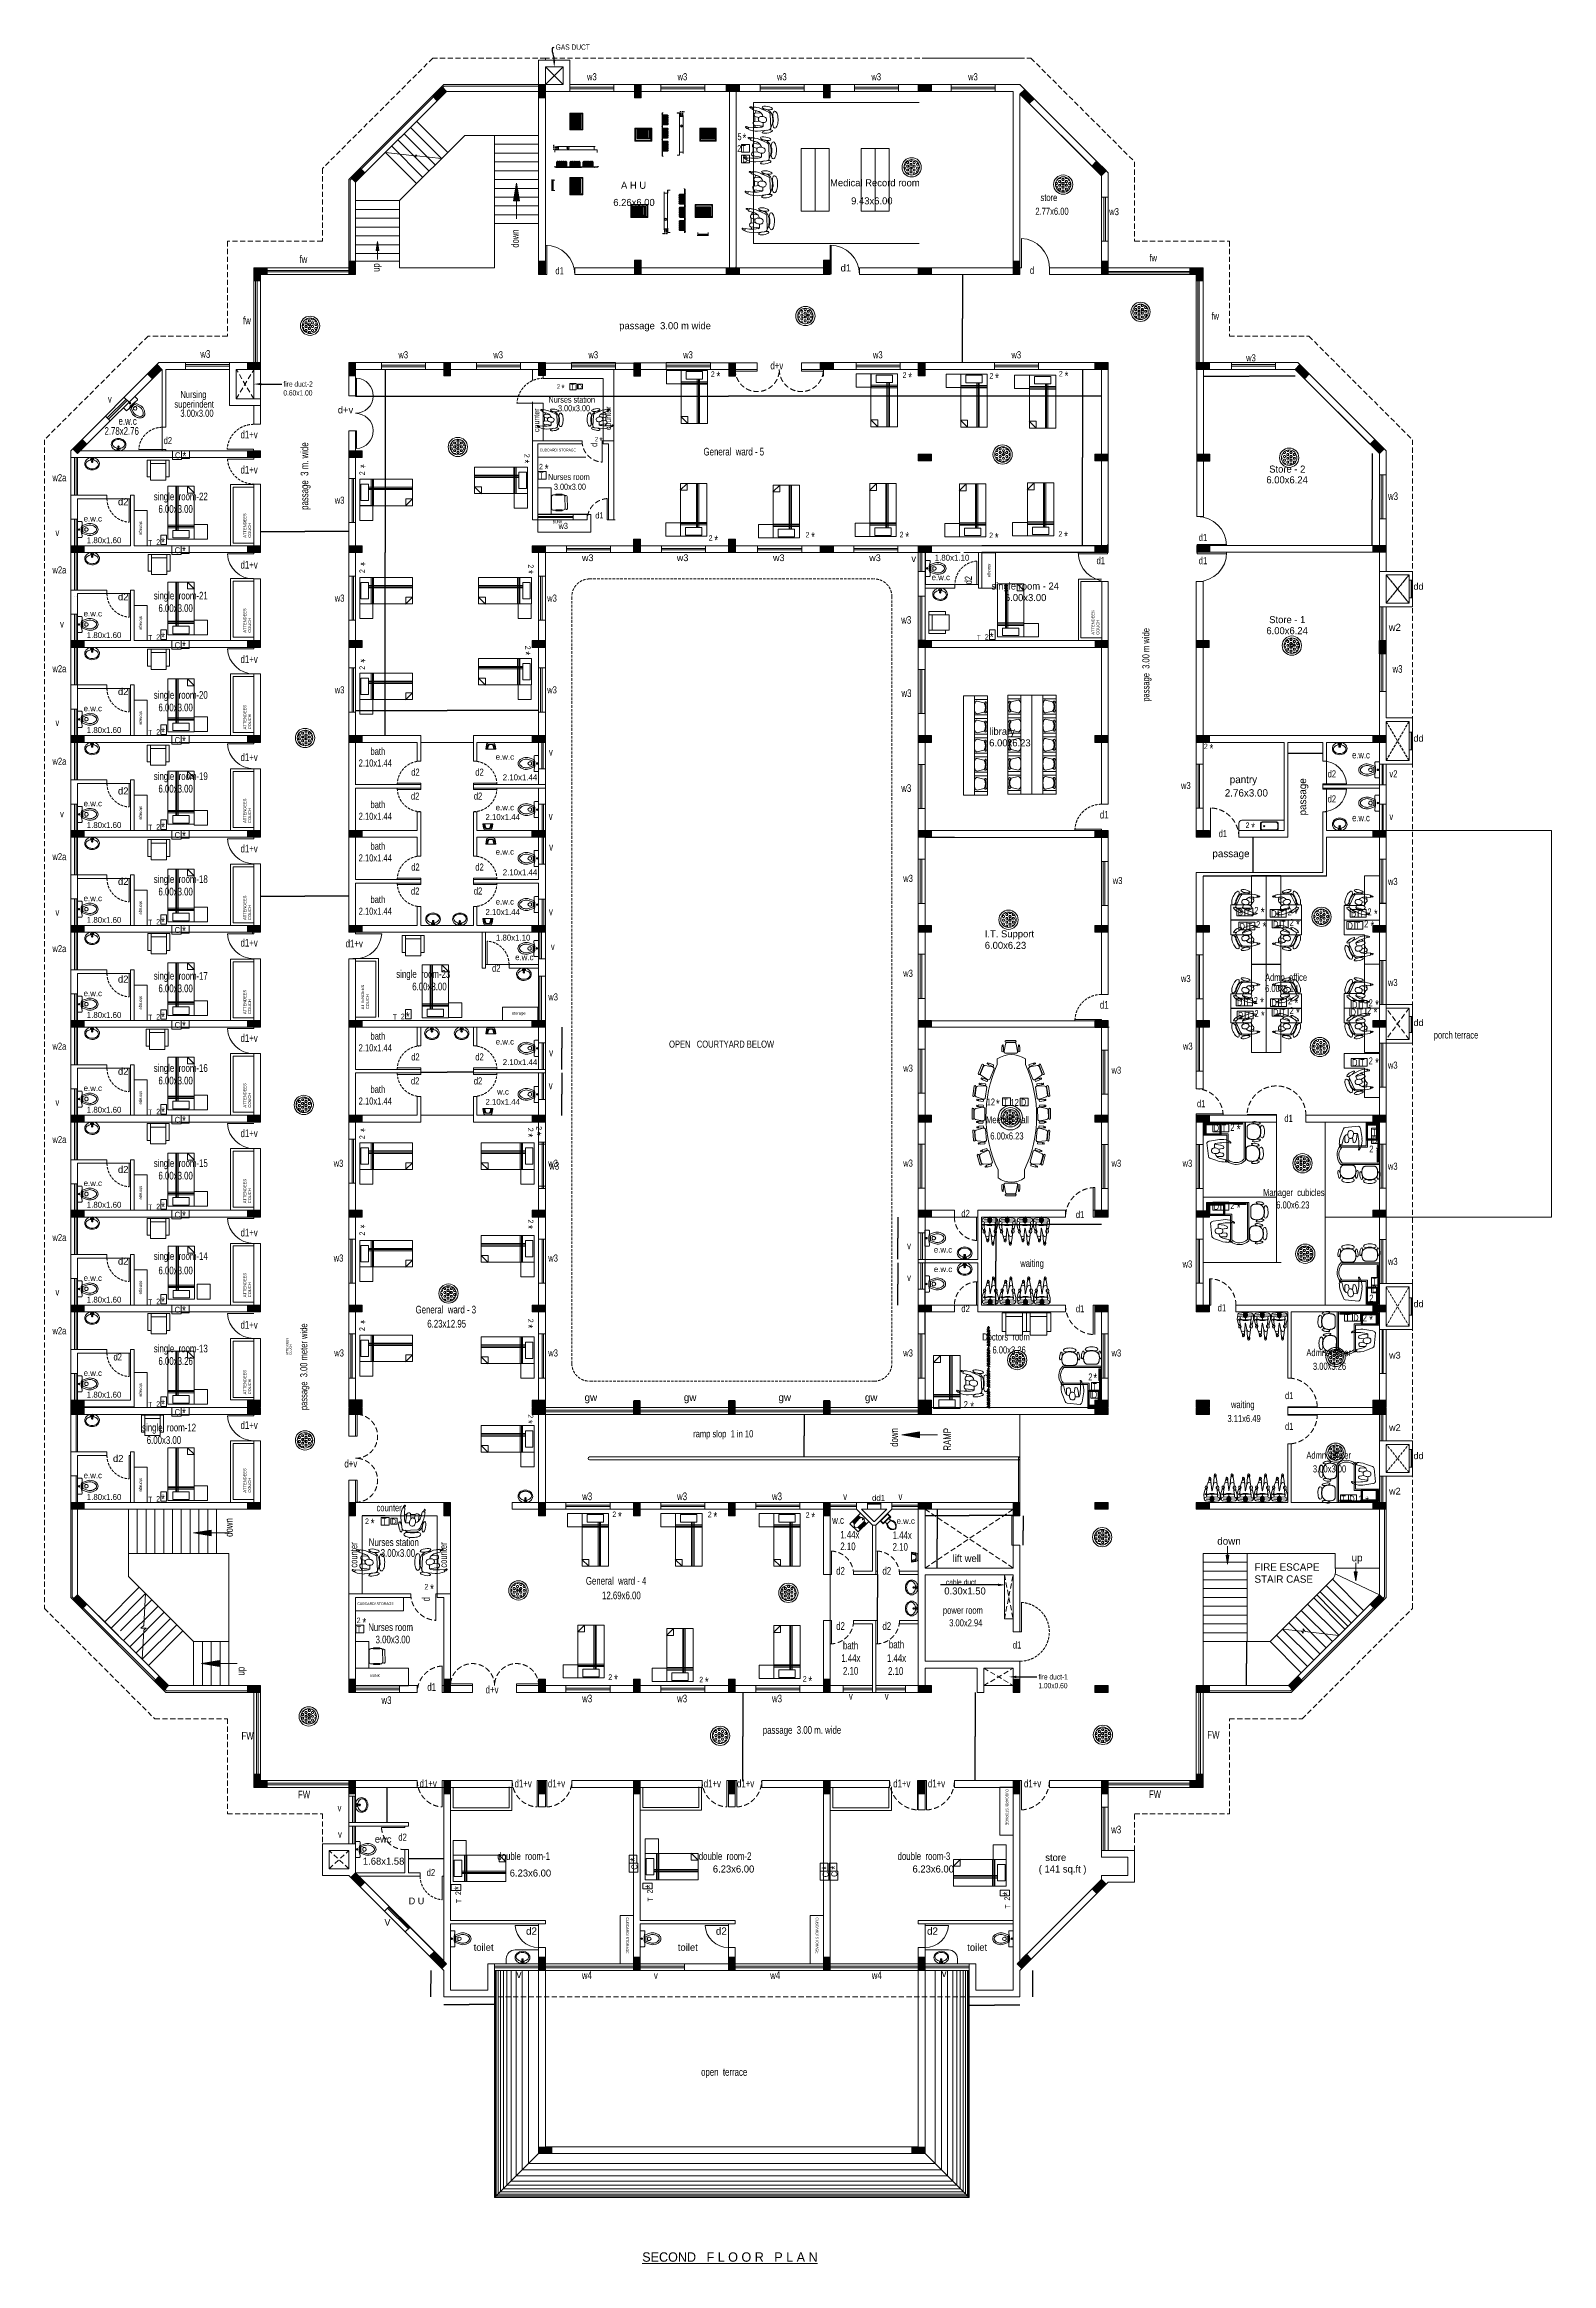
# Model space of a CAD drawing. Header units: metres. Extents: x 191982 to 427160, y -8904 to 80370.
# Drawn here: x 375868 to 427160, y -6639 to 68870 of the extents above; entities that cross this region are included whole.
import ezdxf
from ezdxf import colors
from ezdxf.entities.mleader import LeaderData, LeaderLine
from ezdxf.math import Vec2, Vec3

# ---------------------------------------------------------------- set-up
doc = ezdxf.new("R2010")
doc.units = ezdxf.units.M
doc.header["$LTSCALE"] = 700
doc.header["$MEASUREMENT"] = 0
doc.header["$PDMODE"] = 32
for name, pattern in [('DASHDOT', [1, 0.5, -0.25, 0, -0.25]), ('DASHED2', [0.375, 0.25, -0.125]), ('HIDDEN2', [0.1875, 0.125, -0.0625])]:
    doc.linetypes.add(name, pattern=pattern)
doc.layers.get('0').update_dxf_attribs({"lineweight": 9})
doc.layers.get('Defpoints').update_dxf_attribs({"lineweight": 9})
for name, color, linetype, lineweight in [('1', 7, 'Continuous', 9), ('3', 3, 'Continuous', 9), ('7', 7, 'Continuous', 9), ('COLUMN', 7, 'Continuous', 9), ('ELEVATION', 15, 'Continuous', 9), ('elevations', 22, 'Continuous', 9), ('FIRST FLOOR', 7, 'Continuous', 9), ('FRM', 7, 'Continuous', 9), ('fur1', 7, 'Continuous', 9), ('FURNITURE', 7, 'Continuous', 9), ('human', 8, 'Continuous', 9), ('LOUVRE', 7, 'Continuous', 9), ('MAIN GATE', 7, 'Continuous', 9), ('MANPLAN', 7, 'Continuous', 9), ('NEW PLANS', 7, 'Continuous', 9), ('PLAN', 7, 'Continuous', 9), ('TEXT', 7, 'Continuous', 9), ('WORKSTATIONS', 7, 'Continuous', 9)]:
    doc.layers.add(name, color=color, linetype=linetype, lineweight=lineweight)
doc.styles.add('ATTR', font='romans.shx', dxfattribs={"width": 0.8, "height": 1.2})
doc.styles.add('RVR', font='MOD20.TTF')
doc.styles.get("Standard").update_dxf_attribs({"font": 'swisscl.ttf'})
doc.dimstyles.get("Standard").update_dxf_attribs({"dimtxt": 0.23, "dimasz": 0.23, "dimexe": 0.05, "dimexo": 0.05, "dimgap": 0.06, "dimtad": 0, "dimzin": 0, "dimdsep": 46, "dimtxsty": 'Standard', "dimcen": 0, "dimse1": 1, "dimse2": 1, "dimadec": 0, "dimazin": 0, "dimtfac": 1, "dimtofl": 0, "dimtmove": 2, "dimatfit": 0, "dimfxl": 0.18, "dimtolj": 1, "dimtzin": 0, "dimarcsym": 0})

msp = doc.modelspace()

# ---------------------------------------------------------------- texts
at = {"attachment_point": 1}
for s, insert, char_height, width in [('5', (399453.47, 65846.719), 234.375, 128.74319), ('*', (399629.644, 65841.132), 312.5, 171.65759), ('2T', (399444.847, 65443.881), 234.375, 128.74319), ('D', (399620.775, 65084.476), 234.375, 128.74319), ('2', (398547.437, 57742.484), 187.5, 102.99455), ('*', (398741.524, 57731.595), 312.5, 171.65759), ('2', (405076.04, 57711.906), 187.5, 102.99455), ('*', (405270.127, 57701.018), 312.5, 171.65759), ('2', (408029.659, 57686.32), 187.5, 102.99455), ('*', (408223.746, 57675.432), 312.5, 171.65759), ('2', (410393.563, 57757.597), 187.5, 102.99455), ('*', (410587.65, 57746.709), 312.5, 171.65759), ('2', (393312.648, 57302.739), 150, 82.39564), ('*', (393467.918, 57294.029), 250, 137.32607), ('T', (393772.822, 57314.4), 187.5, 102.99455), ('D', (394027.881, 57294.876), 144.955, 79.62457), ('2', (394603.857, 55510.692), 150, 82.39564), ('*', (394759.126, 55501.982), 250, 137.32607), ('C', (380314.545, 54989.198), 203.161, 111.59736), ('*', (380568.35, 55014.472), 312.5, 171.65759), ('2', (392702.794, 54596.12), 187.5, 102.99455), ('*', (392896.881, 54585.231), 312.5, 171.65759), ('T', (392703.027, 54313.989), 234.375, 128.74319), ('2', (398475.255, 52169), 187.5, 102.99455), ('*', (398669.342, 52158.112), 312.5, 171.65759), ('2', (401770.483, 52280.955), 187.5, 102.99455), ('*', (401964.57, 52270.067), 312.5, 171.65759), ('2', (404973.889, 52285.868), 187.5, 102.99455), ('*', (405167.976, 52274.98), 312.5, 171.65759), ('2', (408020.065, 52257.789), 187.5, 102.99455), ('*', (408214.152, 52246.901), 312.5, 171.65759), ('2', (410376.844, 52303.602), 187.5, 102.99455), ('*', (410570.931, 52292.714), 312.5, 171.65759), ('T', (379402.252, 52006.069), 181.194, 99.53072), ('2', (379674.803, 52028.738), 187.5, 102.99455), ('*', (379845.713, 52084.049), 312.5, 171.65759), ('C', (380302.269, 51759.198), 203.161, 111.59736), ('*', (380556.075, 51784.472), 312.5, 171.65759), ('T', (379402.252, 48777.027), 181.194, 99.53072), ('2', (379674.803, 48799.696), 187.5, 102.99455), ('*', (379845.713, 48855.007), 312.5, 171.65759), ('C', (380302.269, 48529.198), 203.161, 111.59736), ('*', (380556.075, 48554.472), 312.5, 171.65759), ('T', (407598.715, 48778.639), 181.194, 99.53072), ('2', (407871.266, 48801.308), 187.5, 102.99455), ('*', (408042.176, 48856.619), 312.5, 171.65759), ('T', (379402.252, 45546.069), 181.194, 99.53072), ('2', (379674.803, 45568.738), 187.5, 102.99455), ('*', (379845.713, 45624.049), 312.5, 171.65759), ('*', (380556.075, 45324.472), 312.5, 171.65759), ('C', (380302.269, 45299.198), 203.161, 111.59736), ('2', (415326.859, 45078.289), 187.5, 102.99455), ('*', (415520.946, 45067.401), 312.5, 171.65759), ('T', (379402.252, 42316.069), 181.194, 99.53072), ('2', (379674.803, 42338.738), 187.5, 102.99455), ('*', (379845.713, 42394.049), 312.5, 171.65759), ('2', (416746.349, 42397.037), 187.5, 102.99455), ('*', (416940.436, 42386.149), 312.5, 171.65759), ('C', (380302.269, 42069.198), 203.161, 111.59736), ('*', (380556.075, 42094.472), 312.5, 171.65759), ('D', (416480.82, 39462.41), 234.375, 128.74319), ('T', (416753.377, 39462.41), 234.375, 128.74319), ('2', (417043.733, 39521.65), 234.375, 128.74319), ('*', (417264.91, 39496.377), 312.5, 171.65759), ('D', (417615.482, 39412.584), 234.375, 128.74319), ('T', (417888.038, 39412.584), 234.375, 128.74319), ('2', (418178.394, 39471.824), 234.375, 128.74319), ('*', (418399.571, 39446.551), 312.5, 171.65759), ('D', (420331.161, 39410.922), 234.375, 128.74319), ('T', (420603.717, 39410.922), 234.375, 128.74319), ('2', (420894.074, 39470.162), 234.375, 128.74319), ('*', (421115.251, 39444.889), 312.5, 171.65759), ('T', (379402.252, 39089.209), 181.194, 99.53072), ('2', (379674.803, 39111.878), 187.5, 102.99455), ('*', (379845.713, 39167.189), 312.5, 171.65759), ('C', (380302.269, 38839.198), 203.161, 111.59736), ('*', (380556.075, 38864.472), 312.5, 171.65759), ('D', (416541.049, 38979.601), 234.375, 128.74319), ('T', (416813.606, 38979.601), 234.375, 128.74319), ('2', (417103.962, 39038.841), 234.375, 128.74319), ('*', (417325.139, 39013.569), 312.5, 171.65759), ('D', (417680.992, 39049.992), 234.375, 128.74319), ('T', (417953.548, 39049.992), 234.375, 128.74319), ('2', (418243.905, 39109.232), 234.375, 128.74319), ('*', (418465.081, 39083.959), 312.5, 171.65759), ('D', (420215.868, 39003.38), 234.375, 128.74319), ('T', (420488.424, 39003.38), 234.375, 128.74319), ('2', (420778.78, 39062.62), 234.375, 128.74319), ('*', (420999.957, 39037.347), 312.5, 171.65759), ('D', (416459.684, 36398.366), 234.375, 128.74319), ('T', (416732.24, 36398.366), 234.375, 128.74319), ('2', (417022.596, 36457.605), 234.375, 128.74319), ('*', (417243.773, 36432.333), 312.5, 171.65759), ('D', (417625.695, 36377.626), 234.375, 128.74319), ('T', (417898.251, 36377.626), 234.375, 128.74319), ('2', (418188.608, 36436.866), 234.375, 128.74319), ('*', (418409.785, 36411.593), 312.5, 171.65759), ('D', (420371.657, 36315.916), 234.375, 128.74319), ('T', (420644.213, 36315.916), 234.375, 128.74319), ('2', (420934.57, 36375.156), 234.375, 128.74319), ('*', (421155.746, 36349.883), 312.5, 171.65759), ('T', (379402.252, 35856.069), 181.194, 99.53072), ('2', (379674.803, 35878.738), 187.5, 102.99455), ('*', (379845.713, 35934.049), 312.5, 171.65759), ('C', (380302.269, 35609.198), 203.161, 111.59736), ('*', (380556.075, 35634.472), 312.5, 171.65759), ('T', (387727.935, 35866.677), 181.194, 99.53072), ('2', (388000.485, 35889.346), 187.5, 102.99455), ('*', (388171.395, 35944.657), 312.5, 171.65759), ('D', (416485.552, 35951.481), 234.375, 128.74319), ('T', (416758.108, 35951.481), 234.375, 128.74319), ('2', (417048.465, 36010.72), 234.375, 128.74319), ('*', (417269.642, 35985.448), 312.5, 171.65759), ('D', (417680.991, 36049.992), 234.375, 128.74319), ('T', (417953.548, 36049.992), 234.375, 128.74319), ('2', (418243.904, 36109.232), 234.375, 128.74319), ('*', (418465.081, 36083.959), 312.5, 171.65759), ('D', (420319.782, 36060.295), 234.375, 128.74319), ('T', (420592.338, 36060.295), 234.375, 128.74319), ('2', (420882.695, 36119.534), 234.375, 128.74319), ('*', (421103.871, 36094.262), 312.5, 171.65759), ('D', (420371.657, 34344.14), 234.375, 128.74319), ('T', (420644.213, 34344.14), 234.375, 128.74319), ('2', (420934.57, 34403.379), 234.375, 128.74319), ('*', (421155.746, 34378.107), 312.5, 171.65759), ('T', (379402.252, 32629.209), 181.194, 99.53072), ('2', (379674.803, 32651.878), 187.5, 102.99455), ('*', (379845.713, 32707.189), 312.5, 171.65759), ('12', (407937.241, 33003.044), 234.375, 128.74319), ('*', (408251.975, 32984.912), 312.5, 171.65759), ('T', (408496.667, 33003.36), 234.375, 128.74319), ('12', (408747.29, 32988.613), 234.375, 128.74319), ('D', (409100.168, 32994.934), 234.375, 128.74319), ('C', (380302.269, 32379.198), 203.161, 111.59736), ('*', (380556.075, 32404.472), 312.5, 171.65759), ('D', (415660.676, 32113.576), 234.375, 128.74319), ('T', (415933.232, 32113.576), 234.375, 128.74319), ('2', (416227.083, 32137.177), 234.375, 128.74319), ('*', (416448.26, 32111.904), 312.5, 171.65759), ('T', (421054.218, 31971.519), 234.375, 128.74319), ('2', (420955.64, 31401.26), 234.375, 128.74319), ('D', (421054.218, 31710.017), 234.375, 128.74319), ('*', (421176.817, 31375.988), 312.5, 171.65759), ('*', (379845.713, 29474.049), 312.5, 171.65759), ('D', (415660.676, 29451.039), 234.375, 128.74319), ('T', (415933.232, 29451.039), 234.375, 128.74319), ('2', (416227.083, 29474.64), 234.375, 128.74319), ('*', (416448.26, 29449.368), 312.5, 171.65759), ('T', (379402.252, 29396.069), 181.194, 99.53072), ('2', (379674.803, 29418.738), 187.5, 102.99455), ('C', (380302.269, 29149.198), 203.161, 111.59736), ('*', (380556.075, 29174.472), 312.5, 171.65759), ('T', (421054.218, 26897.47), 234.375, 128.74319), ('D', (421054.218, 26635.968), 234.375, 128.74319), ('T', (379402.252, 26169.209), 181.194, 99.53072), ('2', (379674.803, 26191.878), 187.5, 102.99455), ('*', (379845.713, 26247.189), 312.5, 171.65759), ('C', (380302.269, 25919.198), 203.161, 111.59736), ('*', (380556.075, 25944.472), 312.5, 171.65759), ('2', (420955.64, 26327.211), 234.375, 128.74319), ('*', (421176.817, 26301.938), 312.5, 171.65759), ('T', (420137.013, 25665.526), 234.375, 128.74319), ('D', (420409.57, 25665.526), 234.375, 128.74319), ('2', (420733.727, 25658.814), 234.375, 128.74319), ('*', (420954.904, 25633.542), 312.5, 171.65759), ('2', (411394.157, 23649.206), 234.375, 128.74319), ('*', (411566.629, 23649.823), 312.5, 171.65759), ('T', (379402.252, 22681.069), 181.194, 99.53072), ('2', (379674.803, 22703.738), 187.5, 102.99455), ('*', (379845.713, 22759.049), 312.5, 171.65759), ('2', (407157.397, 22709.435), 234.375, 128.74319), ('*', (407378.574, 22684.163), 312.5, 171.65759), ('D', (411513.93, 23044.826), 234.375, 128.74319), ('T', (411530.688, 23319.035), 234.375, 128.74319), ('C', (380302.269, 22434.198), 203.161, 111.59736), ('*', (380556.075, 22459.472), 312.5, 171.65759), ('T', (379402.252, 19454.209), 181.194, 99.53072), ('2', (379674.803, 19476.878), 187.5, 102.99455), ('*', (379845.713, 19532.189), 312.5, 171.65759), ('2', (395197.97, 18950.425), 187.5, 102.99455), ('*', (395392.057, 18939.537), 312.5, 171.65759), ('2', (398444.875, 18946.086), 187.5, 102.99455), ('*', (398638.963, 18935.198), 312.5, 171.65759), ('2', (401775.495, 18928.352), 187.5, 102.99455), ('*', (401969.582, 18917.464), 312.5, 171.65759), ('T', (420001.662, 19497.779), 234.375, 128.74319), ('D', (420274.218, 19497.779), 234.375, 128.74319), ('2', (420598.375, 19491.067), 234.375, 128.74319), ('*', (420819.552, 19465.795), 312.5, 171.65759), ('2', (386781.518, 18714.621), 187.5, 102.99455), ('*', (386975.605, 18703.733), 312.5, 171.65759), ('T', (387356.735, 18729.197), 234.375, 128.74319), ('D', (387675.559, 18704.792), 181.194, 99.53072), ('2', (388801.908, 16486.332), 187.5, 102.99455), ('*', (388995.995, 16475.444), 312.5, 171.65759), ('2', (386497.978, 15341.979), 187.5, 102.99455), ('*', (386692.065, 15331.091), 312.5, 171.65759), ('T', (386498.211, 15059.849), 234.375, 128.74319), ('2', (395060.43, 13410.079), 187.5, 102.99455), ('*', (395254.517, 13399.191), 312.5, 171.65759), ('2', (398152.998, 13325.651), 187.5, 102.99455), ('*', (398347.085, 13314.763), 312.5, 171.65759), ('2', (401676.838, 13350.8), 187.5, 102.99455), ('*', (401870.925, 13339.912), 312.5, 171.65759)]:
    msp.add_mtext(s, dxfattribs=dict(at, insert=insert, char_height=char_height, width=width))
for s, insert, char_height, width, rotation in [('*', (386786.415, 54580.557), 312.5, 171.65759, 270), ('2', (392384.999, 54937.877), 187.5, 102.99455, 270), ('*', (392374.111, 54743.789), 312.5, 171.65759, 270), ('2', (386586.762, 54211.303), 187.5, 102.99455, 90), ('2', (386586.762, 50883.253), 187.5, 102.99455, 90), ('*', (386786.415, 51252.507), 312.5, 171.65759, 270), ('2', (392514.795, 51177.8), 187.5, 102.99455, 270), ('*', (392503.907, 50983.713), 312.5, 171.65759, 270), ('2', (392412.245, 48408.471), 187.5, 102.99455, 270), ('2', (386586.762, 47592.432), 187.5, 102.99455, 90), ('*', (386786.415, 47961.686), 312.5, 171.65759, 270), ('*', (392401.356, 48214.384), 312.5, 171.65759, 270), ('2', (386586.762, 31621.243), 187.5, 102.99455, 90), ('*', (386786.415, 31990.497), 312.5, 171.65759, 270), ('2', (392508.122, 32006.594), 187.5, 102.99455, 270), ('*', (392497.233, 31812.507), 312.5, 171.65759, 270), ('2', (392795.228, 32062.282), 187.5, 102.99455, 270), ('*', (392784.34, 31868.195), 312.5, 171.65759, 270), ('*', (386786.415, 28711.458), 312.5, 171.65759, 270), ('2', (392508.122, 28888.912), 187.5, 102.99455, 270), ('2', (386586.762, 28342.204), 187.5, 102.99455, 90), ('*', (392497.233, 28694.825), 312.5, 171.65759, 270), ('2', (386586.762, 25093.942), 187.5, 102.99455, 90), ('*', (386786.415, 25463.196), 312.5, 171.65759, 270), ('2', (392508.122, 25508.795), 187.5, 102.99455, 270), ('*', (392497.233, 25314.708), 312.5, 171.65759, 270), ('2', (392508.122, 22259.756), 187.5, 102.99455, 270), ('*', (392497.233, 22065.669), 312.5, 171.65759, 270), ('*', (395798.148, 7039.84), 312.5, 171.65759, 92.29255206), ('C', (395848.032, 6760.933), 203.161, 111.59736, 92.29255206), ('*', (402321.648, 6756.204), 312.5, 171.65759, 92.29255206), ('*', (402615.872, 6767.983), 312.5, 171.65759, 92.29255206), ('*', (389801.801, 6073.723), 312.5, 171.65759, 90), ('*', (396322.878, 6125.892), 312.5, 171.65759, 90), ('2', (396378.189, 5954.983), 187.5, 102.99455, 90), ('C', (402357.055, 6503.613), 203.161, 111.59736, 92.29255206), ('C', (402651.279, 6515.392), 203.161, 111.59736, 92.29255206), ('2', (389857.112, 5902.813), 187.5, 102.99455, 90), ('T', (389879.781, 5630.263), 181.194, 99.53072, 90), ('T', (396400.858, 5682.432), 181.194, 99.53072, 90), ('*', (408482.597, 5886.013), 312.5, 171.65759, 90), ('2', (408537.908, 5715.103), 187.5, 102.99455, 90), ('T', (408560.577, 5442.553), 181.194, 99.53072, 90)]:
    msp.add_mtext(s, dxfattribs=dict(at, insert=insert, char_height=char_height, width=width, rotation=rotation))
at = {"layer": 'elevations', "style": 'RVR'}
for s, p in [('D U', (388265.794, 5588.139)), ('V', (387440.328, 4859.078))]:
    msp.add_text(s, height=230, dxfattribs=at).set_placement(p)
at = {"layer": 'FIRST FLOOR'}
for s, p in [('CUBOARD/ STORAGE', (392724.73, 55020.491)), ('BUNK', (393165.378, 52576.717)), ('CUBOARD/ STORAGE', (386519.914, 15766.351)), ('BUNK', (386960.562, 13322.576))]:
    msp.add_text(s, height=94.08, dxfattribs=at).set_placement(p)
for p in [(408577.431, 9509.55), (395657.431, 5139.575), (402117.431, 5139.575)]:
    msp.add_text('CUBOARD/ STORAGE', height=94.08, rotation=270, dxfattribs=at).set_placement(p)
at = {"layer": 'MAIN GATE', "style": 'RVR'}
for s, height, p in [('A H U ', 240, (395490.647, 63956.507)), ('Medical Record room', 240, (402605.194, 64041.25)), ('6.26x6.00', 240, (395227.829, 63372.658)), ('9.43x6.00', 240, (403322.322, 63426.248)), ('d1', 240, (402964.824, 61143.434)), ('passage  3.00 m wide', 240, (395429.349, 59178.328)), ('d+v', 240, (385852.329, 56315.341)), ('Store - 2', 240, (417549.243, 54300.085)), ('6.00x6.24', 240, (417453.242, 53933.802)), ('d2', 240, (378372.711, 53188.556)), ('v', 240, (405370.868, 51255.473)), ('d2', 240, (378372.711, 49952.263)), ('single room - 24', 240, (408094.905, 50320.424)), ('6.00x3.00', 240, (408557.059, 49927.162)), ('Store - 1', 240, (417549.243, 49177.839)), ('w2', 240, (421618.505, 48915.722)), ('6.00x6.24', 240, (417453.242, 48801.649)), ('d2', 240, (378372.711, 46731.176)), ('library', 240, (408020.957, 45377.375)), ('6.00x6.23', 240, (408020.957, 44984.114)), ('pantry', 250, (416207.916, 43734.064)), ('d2', 240, (378372.711, 43347.639)), ('2.76x3.00', 250, (416038.034, 43277.463)), ('passage', 250, (415616.635, 41215.536)), ('d2', 240, (378372.711, 40271.176)), ('I.T. Support', 240, (407870.046, 38488.134)), ('6.00x6.23', 240, (407870.046, 38094.872)), ('d2', 240, (378372.711, 36944.803)), ('d2', 240, (378372.711, 33811.176)), ('d2', 240, (378372.711, 30468.198)), ('d2', 240, (378372.711, 27351.176)), ('d2', 240, (378202.576, 20636.176)), ('ewc', 240, (387111.219, 7683.838)), ('1.68x1.58', 240, (386707.41, 6934.842)), ('6.23x6.00', 240, (398616.275, 6668.014)), ('6.23x6.00', 240, (405410.52, 6668.014)), ('( 141 sq.ft )', 240, (409706.239, 6668.014)), ('store', 240, (409928.324, 7061.276)), ('6.23x6.00', 240, (391703.748, 6530.259)), ('d2', 250, (392259.659, 4550.526)), ('d2', 250, (398719.659, 4550.526)), ('d2', 250, (405905.624, 4550.526)), ('toilet', 240, (390476.865, 4001.916)), ('toilet', 240, (397426.202, 4001.916)), ('toilet', 240, (407273.915, 4001.916)), ('v', 250, (391933.874, 3075.828)), ('v', 250, (406403.874, 3117.258))]:
    msp.add_text(s, height=height, dxfattribs=at).set_placement(p)
msp.add_text('passage', height=250, rotation=90, dxfattribs=at).set_placement((418807.001, 42635.749))
at = {"layer": 'MAIN GATE', "width": 3.45357, "attachment_point": 1, "rotation": 90, "style": 'RVR'}
for insert, char_height in [((382636.17, 52083.034), 100), ((382636.17, 48851.626), 100), ((411503.396, 48783.683), 100), ((382636.17, 45564.37), 100), ((382636.17, 42379.401), 100), ((382636.17, 39078.607), 100), ((382636.17, 35873.677), 100), ((386648.446, 36039.633), 100), ((382636.17, 32694.858), 100), ((382636.17, 29438.964), 100), ((382636.17, 26241.329), 100), ((384095.085, 24279.585), 70), ((382636.17, 22937.913), 100), ((382636.17, 19592.848), 100)]:
    msp.add_mtext('ATTENDEES COUCH  ', dxfattribs=dict(at, insert=insert, char_height=char_height))
at = {"layer": 'NEW PLANS'}
for s, height, p in [('w3', 240, (394334.632, 67648.97)), ('w3', 240, (397415.6, 67648.97)), ('w3', 240, (400799.894, 67648.97)), ('w3', 240, (404011.838, 67648.97)), ('w3', 240, (407302.616, 67648.97)), ('store', 240, (409765.905, 63540.021)), ('2.77x6.00', 240, (409592.776, 63070.619)), ('w3', 240, (412104.585, 63060.161)), ('fw', 260, (384549.135, 61426.985)), ('d1', 240, (393259.248, 61047.561)), ('d', 250, (409406.819, 61055.863)), ('fw', 240, (413473.719, 61486.508)), ('fw', 240, (415583.483, 59508.96)), ('fw', 260, (382627.57, 59345.3)), ('w3', 260, (381173.344, 58205.956)), ('w3', 240, (387914.911, 58188.97)), ('w3', 240, (391144.911, 58188.97)), ('w3', 240, (394381.747, 58188.97)), ('w3', 240, (397605.391, 58188.97)), ('w3', 240, (404064.911, 58188.97)), ('w3', 240, (408777.525, 58188.97)), ('w3', 240, (416764.125, 58083.287)), ('v', 250, (378031.493, 56682.31)), ('superindent', 240, (380292.453, 56509.635)), ('Nursing ', 240, (380494.615, 56840.44)), ('Nurses station', 208, (393022.591, 56680.43)), ('e.w.c', 260, (378390.545, 55923.536)), ('3.00x3.00', 240, (380494.615, 56199.496)), ('3.00x3.00', 208, (393347.146, 56387.85)), ('2.78x2.76', 260, (377913.14, 55586.221)), ('2.78x2.76', 260, (377913.14, 55586.221)), ('d2', 240, (379925.529, 55269.695)), ('d2', 240, (379925.529, 55269.695)), ('d1+v', 260, (382542.461, 55464.463)), ('d1+v', 260, (382542.461, 55464.463)), ('General  ward - 5', 260, (398299.64, 54882.813)), ('d1+v', 260, (382542.461, 54267.841)), ('w2a', 240, (376142.201, 54007.9)), ('single  room-22', 260, (379591.148, 53358.629)), ('Nurses room', 208, (393006.395, 54049.792)), ('3.00x3.00', 208, (393208.062, 53714.97)), ('w3', 260, (421592.028, 53366.728)), ('6.00x3.00', 260, (379749.124, 52933.128)), ('w3', 240, (385749.405, 53241.389)), ('d1', 208, (394616.876, 52738.916)), ('v', 240, (376244.924, 52137.533)), ('w3', 208, (393367.377, 52382.809)), ('d1', 240, (415153.253, 51972.165)), ('d1', 240, (411672.31, 51183.962)), ('d1', 240, (415153.253, 51183.962)), ('w2a', 240, (376142.201, 50868.873)), ('d1+v', 260, (382542.461, 51034.418)), ('single  room-21', 260, (379591.148, 49984.206)), ('w3', 240, (385749.405, 49909.811)), ('w3', 240, (392978.624, 49909.811)), ('v', 240, (376402.274, 49030.329)), ('v', 240, (376402.274, 49030.329)), ('v', 240, (376402.274, 49029.37)), ('v', 240, (376402.274, 49029.37)), ('6.00x3.00', 260, (379749.124, 49558.705)), ('w3', 260, (405026.955, 49158.974)), ('w2a', 240, (376142.201, 47508.119)), ('d1+v', 260, (382542.461, 47821.455)), ('w3', 260, (421744.618, 47489.76)), ('single  room-20', 260, (379591.148, 46605.392)), ('w3', 240, (385749.405, 46788.544)), ('w3', 240, (392978.624, 46788.544)), ('w3', 260, (405035.278, 46666.818)), ('6.00x3.00', 260, (379749.124, 46179.891)), ('v', 240, (376244.924, 45680.153)), ('w2a', 240, (376142.201, 44359.089)), ('d1+v', 260, (382542.461, 44485.557)), ('bath', 240, (386964.719, 44696.465)), ('v', 260, (393037.205, 44667.123)), ('e.w.c', 240, (420371.91, 44574.979)), ('single  room-19', 260, (379591.148, 43840.986)), ('2.10x1.44', 240, (386562.948, 44299.187)), ('d2', 240, (388351.718, 43988.764)), ('d2', 240, (390532.787, 43988.764)), ('d2', 240, (419537.349, 43928.48)), ('v2', 240, (421640.135, 43928.48)), ('6.00x3.00', 260, (379749.124, 43415.485)), ('bath', 240, (386964.719, 42884.834)), ('d2', 240, (388341.939, 43172.468)), ('d2', 240, (390482.221, 43172.468)), ('w3', 260, (405026.955, 43436.818)), ('w3', 240, (414548.602, 43534.304)), ('d2', 240, (419537.349, 43076.68)), ('v', 240, (376402.274, 42569.37)), ('v', 240, (376402.274, 42569.37)), ('2.10x1.44', 240, (386562.948, 42487.556)), ('v', 260, (393031.483, 42482.783)), ('d1', 260, (411786.532, 42531.252)), ('e.w.c', 240, (420371.91, 42434.551)), ('v', 240, (421640.135, 42478.398)), ('d1+v', 260, (382542.461, 41376.082)), ('bath', 240, (386964.719, 41466.465)), ('v', 260, (393046.281, 41436.757)), ('d1', 240, (415831.081, 41896.726)), ('w2a', 240, (376142.201, 41113.465)), ('2.10x1.44', 240, (386562.948, 41069.187)), ('d2', 240, (388351.718, 40758.764)), ('d2', 240, (390532.787, 40758.764)), ('single  room-18', 260, (379591.148, 40339.543)), ('6.00x3.00', 260, (379749.124, 39914.042)), ('d2', 240, (388341.939, 39942.468)), ('d2', 240, (390482.221, 39942.468)), ('w3', 240, (405093.812, 40375.94)), ('w3', 240, (412225.269, 40300.315)), ('w3', 240, (421588.624, 40269.79)), ('v', 240, (376244.924, 39220.153)), ('2.10x1.44', 240, (386562.948, 39257.556)), ('bath', 240, (386964.719, 39654.834)), ('v', 260, (393038.722, 39238.95)), ('w2a', 240, (376142.201, 37985.345)), ('d1+v', 260, (382542.461, 38171.552)), ('d1+v', 260, (386121.159, 38146.082)), ('v', 240, (393105.666, 38058.866)), ('single  room-17', 260, (379591.148, 37046.575)), ('single  room-23', 260, (387843.36, 37109.543)), ('d2', 240, (391103.557, 37316.716)), ('w3', 240, (405093.812, 37145.94)), ('w3', 240, (414545.454, 36965.052)), ('Admn. office', 240, (417407.153, 37007.132)), ('w3', 240, (421588.624, 36831.007)), ('6.00x3.00', 260, (379749.124, 36621.074)), ('6.00x3.00', 260, (388386.538, 36684.042)), ('w3', 240, (393015.916, 36341.697)), ('d1', 260, (411786.532, 36060.497)), ('6.00x8.14', 240, (417407.153, 36627.443)), ('w2a', 240, (376142.201, 34663.2)), ('d1+v', 260, (382542.461, 34930.606)), ('2.10x1.44', 240, (386562.948, 34609.187)), ('bath', 240, (386964.719, 35006.465)), ('OPEN   COURTYARD BELOW', 240, (397125.617, 34733.987)), ('w3', 240, (414614.4, 34665.668)), ('porch terrace', 240, (423148.958, 35045.411)), ('single  room-16', 260, (379591.148, 33911.218)), ('d2', 240, (388351.718, 34298.764)), ('d2', 240, (390532.787, 34298.764)), ('v', 260, (393046.281, 34438.32)), ('w3', 240, (405093.812, 33915.94)), ('w3', 240, (412182.63, 33848.982)), ('w3', 240, (421588.624, 34019.79)), ('6.00x3.00', 260, (379749.124, 33485.717)), ('6.00x3.00', 260, (379749.124, 33483.966)), ('bath', 240, (386964.719, 33194.834)), ('d2', 240, (388341.939, 33482.468)), ('d2', 240, (390482.221, 33482.468)), ('v', 260, (393031.483, 33320.148)), ('v', 240, (376244.924, 32760.153)), ('2.10x1.44', 240, (386562.948, 32797.556)), ('d1', 240, (415090.789, 32708.463)), ('w2a', 240, (376142.201, 31490)), ('d1+v', 260, (382542.461, 31689.661)), ('Meeting  hall', 240, (407912.725, 32160.749)), ('6.00x6.23', 240, (408058.308, 31609.387)), ('d1', 240, (418066.16, 32208.881)), ('single  room-15', 260, (379591.148, 30675.53)), ('6.00x3.00', 260, (379749.124, 30250.029)), ('w3', 240, (385713.812, 30679.968)), ('w3', 240, (393014.217, 30679.968)), ('w3', 260, (393046.281, 30582.969)), ('w3', 240, (405093.812, 30685.94)), ('w3', 240, (405093.812, 30685.94)), ('w3', 240, (412182.63, 30681.878)), ('w3', 240, (414600.555, 30681.878)), ('w3', 240, (421588.624, 30579.79)), ('Manager  cubicles', 240, (417342.343, 29684.962)), ('Manager  cubicles', 240, (417342.343, 29684.962)), ('6.00x6.23', 240, (417788.526, 29261.79)), ('6.00x6.23', 240, (417788.526, 29261.79)), ('d2', 240, (407074.497, 28973.449)), ('d1', 240, (410969.082, 28934.878)), ('w2a', 240, (376142.201, 28155.205)), ('d1+v', 260, (382542.461, 28310.208)), ('v', 240, (405228.353, 27877.106)), ('single  room-14', 260, (379591.148, 27512.638)), ('6.00x3.00', 260, (379749.124, 27023.966)), ('w3', 240, (385713.812, 27455.94)), ('w3', 240, (393014.217, 27455.94)), ('waiting', 240, (409078.984, 27275.966)), ('w3', 240, (414600.555, 27253.376)), ('w3', 240, (414600.555, 27253.376)), ('w3', 240, (421588.624, 27341.397)), ('w3', 240, (421588.624, 27341.397)), ('v', 240, (376244.924, 26300.153)), ('v', 240, (405228.353, 26794.108)), ('General  ward - 3', 260, (388499.955, 25691.228)), ('d2', 240, (407074.497, 25734.301)), ('d1', 240, (410969.082, 25730.889)), ('d1', 240, (415797.725, 25762.116)), ('d1', 240, (415797.725, 25762.116)), ('w2a', 240, (376142.201, 24982.006)), ('d1+v', 260, (382542.461, 25171.366)), ('6.23x12.95', 260, (388898.479, 25210.774)), ('Doctors  room', 240, (407782.611, 24771.323)), ('d2', 240, (378219.413, 24090.945)), ('single  room-13', 260, (379591.148, 24367.392)), ('6.00x3.26', 260, (379749.124, 23941.891)), ('w3', 240, (385731.24, 24225.94)), ('w3', 240, (393014.217, 24225.94)), ('w3', 240, (405093.812, 24225.94)), ('6.00x3.26', 240, (408132.122, 24329.759)), ('w3', 240, (412182.63, 24225.94)), ('Admn. officer', 240, (418815.281, 24237.378)), ('3.00x3.26', 240, (419036.537, 23773.253)), ('waiting', 240, (416249.671, 22468.534)), ('d1', 240, (418087.633, 22776.352)), ('single  room-12', 260, (379192.95, 21678.753)), ('d1+v', 260, (382542.461, 21759.191)), ('3.11x6.49', 240, (416128.568, 21995.654)), ('d1', 240, (418087.633, 21728.807)), ('6.00x3.00', 260, (379350.926, 21253.252)), ('ramp slop  1 in 10', 240, (397947.35, 21476.007)), ('d+v', 260, (386078.368, 20449.573)), ('Admn. officer', 240, (418815.281, 20745.39)), ('3.00x3.00', 240, (419036.537, 20281.265)), ('counter', 240, (387170.718, 18959.672)), ('w3', 260, (394168.587, 19338.664)), ('w3', 260, (397398.587, 19338.664)), ('w3', 260, (400628.587, 19338.664)), ('v', 260, (403051.311, 19338.664)), ('v', 260, (404933.274, 19338.664)), ('w.c', 260, (402678.06, 18529.417)), ('1.44x', 260, (402954.022, 18033.7)), ('1.44x', 260, (404734.509, 18015.546)), ('Nurses station', 260, (386907.776, 17776.189)), ('3.00x3.00', 260, (387313.47, 17410.464)), ('2.10', 260, (402954.022, 17636.422)), ('2.10', 260, (404734.509, 17618.268)), ('General  ward - 4', 260, (394294.901, 16462.342)), ('d2', 260, (402812.754, 16801.397)), ('d2', 260, (404387.087, 16801.397)), ('12.69x6.00', 260, (394844.545, 15966.761)), ('Nurses room', 260, (386887.531, 14885.374)), ('d2', 260, (402812.754, 14924.658)), ('d2', 260, (404387.087, 14924.658)), ('power room', 240, (406446.453, 15470.588)), ('3.00x2.94', 240, (406658.562, 15044.299)), ('3.00x3.00', 260, (387139.614, 14466.847)), ('bath', 260, (403043.927, 14262.2)), ('bath', 260, (404606.788, 14297.446)), ('d1', 240, (408823.931, 14289.88)), ('1.44x', 260, (402986.169, 13832.318)), ('2.10', 260, (403046.18, 13399.61)), ('1.44x', 260, (404539.734, 13832.318)), ('2.10', 260, (404578.084, 13392.395)), ('d1', 260, (388900.632, 12849.297)), ('d+v', 260, (390885.051, 12763.542)), ('w3', 260, (387338.759, 12404.163)), ('w3', 260, (394168.587, 12460.105)), ('w3', 260, (397398.587, 12460.105)), ('w3', 260, (400628.587, 12460.105)), ('v', 260, (403245.255, 12546.644)), ('v', 260, (404465.532, 12546.644)), ('FW', 260, (382575.383, 11194.043)), ('passage  3.00 m. wide', 260, (400316.178, 11388.344)), ('FW', 260, (415444.797, 11225.688)), ('d1+v', 260, (388636.676, 9565.749)), ('d1+v', 260, (391868.451, 9565.749)), ('d1+v', 260, (393003.939, 9565.749)), ('d1+v', 260, (398306.665, 9565.749)), ('d1+v', 260, (399438.377, 9565.749)), ('d1+v', 260, (404753.512, 9565.749)), ('d1+v', 260, (405934.465, 9565.749)), ('d1+v', 260, (409206.289, 9565.749)), ('FW', 260, (384498.341, 9192.451)), ('FW', 260, (413455.782, 9204.532)), ('v', 240, (385847.694, 8750.568)), ('v', 240, (385862.274, 7850.041)), ('d2', 240, (387916.229, 7751.665)), ('w3', 260, (412171.583, 8002.116)), ('d2', 240, (388879.413, 6548.712)), ('double  room-1', 260, (391281.764, 7095.63)), ('double  room-2', 260, (398136.277, 7095.63)), ('double  room-3', 260, (404903.01, 7095.63)), ('w4', 260, (394158.856, 3042.146)), ('v', 260, (396610.161, 3042.146)), ('w4', 260, (400567.192, 3042.146)), ('w4', 260, (404025.279, 3042.146)), ('open  terrace', 260, (398216.813, -248.726))]:
    msp.add_text(s, height=height, dxfattribs=at).set_placement(p)
for s, height, rotation, p in [('down', 250, 90, (392013.734, 61956.437)), ('down', 250, 90, (392013.734, 61956.437)), ('up', 240, 90, (387273.626, 61133.764)), ('d+v', 260, 360, (400575.051, 57811.766)), ('counter', 192, 90, (392709.391, 55680.33)), ('counter', 192, 90, (395149.382, 55746.919)), ('passage  3 m. wide', 260, 90, (384848.286, 53032.023)), ('d', 208, 90, (394681.718, 55175.672)), ('d2', 240, 90, (407430.422, 50495.283)), ('passage  3.00 m wide', 240, 90, (413472.985, 46505.899)), ('passage  3.00 meter wide', 240, 90, (384815.087, 22402.203)), ('down', 260, 90, (404916.542, 21152.35)), ('RAMP', 260, 90, (406721.377, 21022.153)), ('down', 260, 90, (382277.332, 18088.133)), ('counter', 240, 90, (386516.276, 17042.674)), ('counter', 240, 90, (389566.264, 17042.674)), ('d', 260, 90, (388981.685, 15895.242)), ('up', 260, 90, (382677.626, 13368.71))]:
    msp.add_text(s, height=height, rotation=rotation, dxfattribs=at).set_placement(p)
at = {"layer": 'NEW PLANS', "style": 'RVR'}
for s, height, p in [('e.w.c', 200, (377204.109, 52635.336)), ('1.80x1.60', 200, (377311.684, 51899.003)), ('w3', 230, (394161.053, 51288.117)), ('w3', 230, (397390.209, 51288.117)), ('w3', 230, (400663.805, 51288.117)), ('w3', 230, (403937.664, 51288.117)), ('1.80x1.10', 200, (406168.331, 51306.095)), ('e.w.c', 200, (406060.756, 50638.981)), ('dd', 230, (422461.204, 50313.757)), ('e.w.c', 200, (377204.109, 49405.773)), ('1.80x1.60', 200, (377311.684, 48669.441)), ('e.w.c', 200, (377204.109, 46177.955)), ('1.80x1.60', 200, (377311.684, 45441.623)), ('dd', 230, (422461.204, 45144.061)), ('dd', 230, (422461.204, 45144.061)), ('e.w.c', 200, (391225.892, 44529.808)), ('2.10x1.44', 200, (391466.526, 43831.784)), ('e.w.c', 200, (377204.109, 42944.815)), ('1.80x1.60', 200, (377311.684, 42208.483)), ('2.10x1.44', 200, (390877.665, 42480.443)), ('e.w.c', 200, (391225.892, 42807.496)), ('e.w.c', 200, (391225.892, 41299.808)), ('2.10x1.44', 200, (391466.526, 40601.784)), ('e.w.c', 200, (377204.109, 39717.955)), ('2.10x1.44', 200, (390877.665, 39250.443)), ('e.w.c', 200, (391225.892, 39602.34)), ('1.80x1.60', 200, (377311.684, 38981.623)), ('1.80x1.10', 200, (391233.133, 38377.658)), ('e.w.c', 200, (391887.722, 37710.545)), ('e.w.c', 200, (377204.109, 36484.815)), ('1.80x1.60', 200, (377311.684, 35748.483)), ('dd', 230, (422461.204, 35468.757)), ('e.w.c', 200, (391225.892, 34839.808)), ('2.10x1.44', 200, (391466.526, 34141.784)), ('e.w.c', 200, (377204.109, 33257.955)), ('w.c', 200, (391274.393, 33136.59)), ('1.80x1.60', 200, (377311.684, 32521.623)), ('2.10x1.44', 200, (390877.665, 32790.443)), ('e.w.c', 200, (377204.109, 30024.815)), ('1.80x1.60', 200, (377311.684, 29288.483)), ('e.w.c', 200, (406136.966, 27761.076)), ('e.w.c', 200, (406136.966, 27097.187)), ('e.w.c', 200, (377204.109, 26797.955)), ('1.80x1.60', 200, (377311.684, 26061.623)), ('dd', 230, (422461.204, 25903.453)), ('w3', 230, (421629.373, 24154.062)), ('e.w.c', 200, (377204.109, 23564.815)), ('1.80x1.60', 200, (377311.684, 22828.483)), ('w2', 230, (421629.373, 21691.698)), ('dd', 230, (422461.204, 20733.757)), ('e.w.c', 200, (377204.109, 20082.955)), ('w2', 230, (421629.373, 19529.166)), ('1.80x1.60', 200, (377311.684, 19346.623)), ('dd1', 200, (404033.184, 19314.145)), ('e.w.c', 200, (404867.321, 18531.546)), ('down', 250, (415782.096, 17822.83)), ('up', 250, (420354.5, 17255.605)), ('STAIR CASE', 250, (417049.123, 16528.039)), ('FIRE ESCAPE', 250, (417049.123, 16937.687)), ('%%USECOND   F L O O R   P L A N', 320, (396213.276, -6574.604))]:
    msp.add_text(s, height=height, dxfattribs=at).set_placement(p)
at = {"layer": 'PLAN', "style": 'RVR'}
for s, height, p in [('gw', 250, (394251.06, 22709.631)), ('gw', 250, (397629.227, 22709.631)), ('gw', 250, (400849.044, 22709.631)), ('gw', 250, (403790.74, 22709.631)), ('lift well', 240, (406776.733, 17237.48)), ('0.30x1.50', 240, (406493.429, 16127.965))]:
    msp.add_text(s, height=height, dxfattribs=at).set_placement(p)
at = {"layer": 'TEXT', "char_height": 100, "width": 2917.46724, "attachment_point": 2, "rotation": 270}
for insert in [(379211.489, 52409.153), (408079.54, 50968.816), (379211.489, 49180.111), (379211.489, 45949.153), (379211.489, 42719.153), (379211.489, 39492.293), (379211.489, 36259.153), (379211.489, 33032.293), (379211.489, 29799.153), (379211.489, 26572.293), (379211.489, 23084.153), (379211.489, 19857.293)]:
    msp.add_mtext('{\\fArial|b0|i0|c0|p34;storage}', dxfattribs=dict(at, insert=insert))
at = {"layer": 'TEXT', "insert": (392009.799, 35958.152), "char_height": 100, "width": 2917.46724, "attachment_point": 2}
msp.add_mtext('{\\fArial|b0|i0|c0|p34;storage}', dxfattribs=at)

# ---------------------------------------------------------------- blocks, each defined once
blk = doc.blocks.new('BASIN')
at = {"layer": 'PLAN'}
for p, q in [((-0.066, 0.016), (-0.128, 0.012)), ((-0.073, 0.04), (-0.062, 0.056)), ((-0.063, 0.027), (-0.072, 0.033)), ((-0.016, 0.031), (-0.055, 0.058)), ((-0.01, -0.019), (-0.01, 0.019)), ((-0.066, -0.016), (-0.128, -0.012)), ((-0.073, -0.04), (-0.062, -0.056)), ((-0.063, -0.027), (-0.072, -0.033)), ((-0.016, -0.031), (-0.055, -0.058))]:
    blk.add_line(p, q, dxfattribs=at)
blk.add_lwpolyline([(-0.21, -0.25, 0.114941), (-0.132, -0.232, 0.103853), (-0.062, -0.177, 0.091249), (-0.016, -0.098, 0.083978), (0, 0, 0.083978), (-0.016, 0.098, 0.091249), (-0.062, 0.177, 0.103853), (-0.132, 0.232, 0.114941), (-0.21, 0.25, 0.114941), (-0.289, 0.232, 0.103853), (-0.359, 0.177, 0.091249), (-0.404, 0.098, 0.083978), (-0.42, 0, 0.083978), (-0.404, -0.098, 0.091249), (-0.359, -0.177, 0.103853), (-0.289, -0.232, 0.114941)], format="xyb", close=True, dxfattribs=at)
for points in [[(-0.082, 0.015, 0.058321), (-0.094, 0.085, 0.08231), (-0.126, 0.152, 0.106842), (-0.177, 0.199, 0.134388), (-0.232, 0.214, 0.134388), (-0.286, 0.199, 0.106842), (-0.338, 0.152, 0.08231), (-0.37, 0.085, 0.070665), (-0.382, 0)], [(-0.382, 0, 0.070665), (-0.37, -0.085, 0.08231), (-0.338, -0.152, 0.106842), (-0.286, -0.199, 0.134388), (-0.232, -0.214, 0.134388), (-0.177, -0.199, 0.106842), (-0.126, -0.152, 0.08231), (-0.094, -0.085, 0.058296), (-0.082, -0.015)]]:
    blk.add_lwpolyline(points, format="xyb", dxfattribs=at)
for radius in [0.00569, 0.00369]:
    blk.add_circle((-0.035, 0), radius, dxfattribs=at)
for centre, radius, start, end in [((-0.142, 0), 0.0257, 30.89641, 331.20825), ((-0.142, 0), 0.0188, 42.66127, 320.64746), ((-0.128, 0), 0.0123, 89.75733, 270.24267), ((-0.069, 0.037), 0.005, 145.96273, 235.96273), ((-0.066, 0.022), 0.0059, 268.92232, 55.39757), ((-0.058, 0.053), 0.005, 55.96273, 145.96273), ((-0.025, 0.02), 0.0144, 358.39997, 54.51472), ((-0.069, -0.037), 0.005, 123.91807, 214.03727), ((-0.066, -0.022), 0.0059, 304.60243, 91.07768), ((-0.058, -0.053), 0.005, 214.03727, 304.00089), ((-0.025, -0.02), 0.0144, 305.48528, 1.60003)]:
    blk.add_arc(centre, radius, start, end, dxfattribs=at)
blk = doc.blocks.new('ARR')
at = {"layer": 'PLAN'}
blk.add_hatch(color=256, dxfattribs=at).paths.add_polyline_path([(0, 0), (-0.6, 0.1), (-0.6, -0.1)])
blk.add_line((-0.6, 0), (-1.212, 0))
blk.add_lwpolyline([(0, 0), (-0.6, 0.1), (-0.6, -0.1), (0, 0)])
blk = doc.blocks.new('*D40')
at = {"layer": 'Defpoints', "color": 0, "transparency": 16777216}
for p in [(408248, 28972), (408411, 28972), (408411, 25972)]:
    blk.add_point(p, dxfattribs=at)
at = {"layer": 'NEW PLANS', "color": 0, "lineweight": -2, "transparency": 16777216}
for p, q in [((408248, 28971), (408248, 27472)), ((408248, 25972), (408248, 27471))]:
    blk.add_line(p, q, dxfattribs=at)
at = {"layer": 'NEW PLANS', "color": 0, "transparency": 16777216}
for points in [[(408248, 28971), (408248, 28971), (408248, 28972)], [(408248, 25972), (408248, 25972), (408248, 25972)]]:
    blk.add_solid(points, dxfattribs=at)
at = {"layer": 'NEW PLANS', "color": 0, "transparency": 16777216, "insert": (408248, 27472), "char_height": 0.23, "attachment_point": 5, "rotation": 90}
blk.add_mtext('\\A1;3000.00', dxfattribs=at)
blk = doc.blocks.new('*D41')
at = {"layer": 'Defpoints', "color": 0, "transparency": 16777216}
for p in [(407756, 28714), (407756, 25972), (411843, 25742)]:
    blk.add_point(p, dxfattribs=at)
at = {"layer": 'NEW PLANS', "color": 0, "lineweight": -2, "transparency": 16777216}
for p, q in [((407757, 28714), (409799, 28714)), ((411843, 28714), (409800, 28714))]:
    blk.add_line(p, q, dxfattribs=at)
at = {"layer": 'NEW PLANS', "color": 0, "transparency": 16777216}
for points in [[(407757, 28714), (407757, 28714), (407756, 28714)], [(411843, 28714), (411843, 28714), (411843, 28714)]]:
    blk.add_solid(points, dxfattribs=at)
at = {"layer": 'NEW PLANS', "color": 0, "transparency": 16777216, "insert": (409800, 28714), "char_height": 0.23, "attachment_point": 5}
blk.add_mtext('\\A1;4086.34', dxfattribs=at)
blk = doc.blocks.new('*D42')
at = {"layer": 'Defpoints', "color": 0, "transparency": 16777216}
for p in [(401006, 22257), (401723, 22257), (401006, 20807)]:
    blk.add_point(p, dxfattribs=at)
at = {"layer": 'NEW PLANS', "color": 0, "lineweight": -2, "transparency": 16777216}
for p, q in [((401723, 22256), (401723, 21532)), ((401723, 20807), (401723, 21531))]:
    blk.add_line(p, q, dxfattribs=at)
at = {"layer": 'NEW PLANS', "color": 0, "transparency": 16777216}
for points in [[(401723, 22256), (401723, 22256), (401723, 22257)], [(401723, 20807), (401723, 20807), (401723, 20807)]]:
    blk.add_solid(points, dxfattribs=at)
at = {"layer": 'NEW PLANS', "color": 0, "transparency": 16777216, "insert": (401723, 21532), "char_height": 0.23, "attachment_point": 5, "rotation": 90}
blk.add_mtext('\\A1;1.50', dxfattribs=at)
blk = doc.blocks.new('*D43')
at = {"layer": 'Defpoints', "color": 0, "transparency": 16777216}
for p in [(404311, 12797), (407540, 12797), (404311, 9797)]:
    blk.add_point(p, dxfattribs=at)
at = {"layer": 'NEW PLANS', "color": 0, "lineweight": -2, "transparency": 16777216}
for p, q in [((407540, 12796), (407540, 11297)), ((407540, 9797), (407540, 11296))]:
    blk.add_line(p, q, dxfattribs=at)
at = {"layer": 'NEW PLANS', "color": 0, "transparency": 16777216}
for points in [[(407540, 12796), (407540, 12796), (407540, 12797)], [(407540, 9797), (407540, 9797), (407540, 9797)]]:
    blk.add_solid(points, dxfattribs=at)
at = {"layer": 'NEW PLANS', "color": 0, "transparency": 16777216, "insert": (407540, 11297), "char_height": 0.23, "attachment_point": 5, "rotation": 90}
blk.add_mtext('\\A1;3000.00', dxfattribs=at)
blk = doc.blocks.new('*D44')
at = {"layer": 'Defpoints', "color": 0, "transparency": 16777216}
for p in [(399632, 12797), (400094, 12797), (400094, 9797)]:
    blk.add_point(p, dxfattribs=at)
at = {"layer": 'NEW PLANS', "color": 0, "lineweight": -2, "transparency": 16777216}
for p, q in [((399632, 12796), (399632, 11297)), ((399632, 9797), (399632, 11296))]:
    blk.add_line(p, q, dxfattribs=at)
at = {"layer": 'NEW PLANS', "color": 0, "transparency": 16777216}
for points in [[(399632, 12796), (399632, 12796), (399632, 12797)], [(399632, 9797), (399632, 9797), (399632, 9797)]]:
    blk.add_solid(points, dxfattribs=at)
at = {"layer": 'NEW PLANS', "color": 0, "transparency": 16777216, "insert": (399632, 11297), "char_height": 0.23, "attachment_point": 5, "rotation": 90}
blk.add_mtext('\\A1;3000.00', dxfattribs=at)
blk = doc.blocks.new('*D45')
at = {"layer": 'Defpoints', "color": 0, "transparency": 16777216}
for p in [(416798, 14527), (416780, 13027), (416798, 13027)]:
    blk.add_point(p, dxfattribs=at)
at = {"layer": 'NEW PLANS', "color": 0, "lineweight": -2, "transparency": 16777216}
for p, q in [((416780, 14526), (416780, 13777)), ((416780, 13027), (416780, 13776))]:
    blk.add_line(p, q, dxfattribs=at)
at = {"layer": 'NEW PLANS', "color": 0, "transparency": 16777216}
for points in [[(416780, 14526), (416780, 14526), (416780, 14527)], [(416780, 13027), (416780, 13027), (416780, 13027)]]:
    blk.add_solid(points, dxfattribs=at)
at = {"layer": 'NEW PLANS', "color": 0, "transparency": 16777216, "insert": (416780, 13777), "char_height": 0.23, "attachment_point": 5, "rotation": 90}
blk.add_mtext('\\A1;1500.00', dxfattribs=at)
blk = doc.blocks.new('*D46')
at = {"layer": 'Defpoints', "color": 0, "transparency": 16777216}
for p in [(419278, 16224), (420339, 15163), (420227, 15052)]:
    blk.add_point(p, dxfattribs=at)
at = {"layer": 'NEW PLANS', "color": 0, "lineweight": -2, "transparency": 16777216}
for p in [(419167, 16112), (420227, 15052)]:
    blk.add_line(p, (419697, 15582), dxfattribs=at)
at = {"layer": 'NEW PLANS', "color": 0, "transparency": 16777216}
for points in [[(419167, 16112), (419167, 16112), (419167, 16112)], [(420227, 15052), (420227, 15052), (420227, 15052)]]:
    blk.add_solid(points, dxfattribs=at)
at = {"layer": 'NEW PLANS', "color": 0, "transparency": 16777216, "insert": (419697, 15582), "char_height": 0.23, "attachment_point": 5, "rotation": 315}
blk.add_mtext('\\A1;1500.00', dxfattribs=at)
blk = doc.blocks.new('W.C')
at = {"color": 4}
for p, q in [((-229, -194), (-183, -194)), ((-229, -217), (-229, -194)), ((-160, -217), (-229, -217)), ((-183, -194), (-183, -183)), ((-160, -183), (-160, -217)), ((-91, -183), (-137, -320)), ((91, -320), (-91, -320)), ((91, -183), (137, -320)), ((217, -137), (217, -46))]:
    blk.add_line(p, q, dxfattribs=at)
blk.add_lwpolyline([(240, -183), (240, 0), (-240, 0), (-240, -183)], close=True, dxfattribs=at)
for points in [[(-217, -46), (-217, -137)], [(194, -23), (-194, -23)], [(-194, -160), (194, -160)]]:
    blk.add_lwpolyline(points, dxfattribs=at)
for centre, radius, start, end in [((-197, -43), 20.2, 81.8699, 188.1301), ((-197, -140), 20.2, 171.8699, 278.1301), ((80, -493), 278, 141.46911, 247.97143), ((96, -499), 259, 136.36773, 238.94682), ((0, -637), 91.4, 245.73182, 294.26817), ((0, -663), 91.4, 254.86053, 285.13947), ((-80, -493), 278, 292.02843, 38.53071), ((-96, -499), 259, 301.05301, 43.63209), ((197, -43), 20.2, 351.8699, 98.1301), ((197, -140), 20.2, 261.8699, 8.1301)]:
    blk.add_arc(centre, radius, start, end, dxfattribs=at)
blk = doc.blocks.new('EWC')
at = {"layer": 'COLUMN'}
blk.add_line((-0.273, 0), (0.273, 0), dxfattribs=at)
at = {"layer": 'PLAN'}
for p, q in [((-0.273, -0.132), (-0.273, 0)), ((0.273, -0.132), (0.273, 0)), ((-0.251, -0.153), (-0.164, -0.153)), ((-0.189, -0.325), (-0.134, -0.167)), ((-0.164, -0.153), (-0.068, -0.126)), ((-0.139, -0.343), (-0.083, -0.184)), ((-0.134, -0.167), (-0.065, -0.147)), ((0.079, -0.184), (-0.083, -0.184)), ((-0.068, -0.126), (0.068, -0.126)), ((0.068, -0.126), (-0.068, -0.126)), ((0.065, -0.147), (-0.065, -0.147)), ((-0.06, -0.272), (-0.06, -0.311)), ((0.03, -0.245), (-0.034, -0.245)), ((0.056, -0.311), (0.056, -0.272)), ((0.065, -0.147), (0.129, -0.166)), ((0.068, -0.126), (0.214, -0.153)), ((0.134, -0.343), (0.079, -0.184)), ((0.185, -0.325), (0.129, -0.166)), ((0.214, -0.153), (0.251, -0.153))]:
    blk.add_line(p, q, dxfattribs=at)
for radius in [0.026, 0.0118]:
    blk.add_circle((0, -0.051), radius, dxfattribs=at)
for centre, radius, start, end in [((-0.251, -0.132), 0.0216, 180, 270), ((0.083, -0.418), 0.288, 161.16462, 180), ((0.083, -0.418), 0.288, 180, 198.83538), ((0.16, -0.418), 0.362, 194.96262, 211.78382), ((0.083, -0.418), 0.234, 161.16462, 180), ((0.083, -0.418), 0.234, 180, 198.83538), ((0.107, -0.432), 0.309, 214.63594, 233.93892), ((0.16, -0.418), 0.308, 194.96262, 211.78382), ((0.107, -0.432), 0.255, 214.63594, 233.93892), ((-0.002, -0.537), 0.162, 243.29881, 270), ((-0.034, -0.272), 0.0263, 90, 180), ((0.005, -0.298), 0.067, 190.92396, 265.02141), ((-0.002, -0.537), 0.109, 243.29881, 270), ((-0.014, -0.049), 0.0036, 90.20714, 251.79286), ((-0.013, -0.057), 0.0036, 126.20714, 287.79286), ((0, -0.051), 0.0153, 184.45592, 193.54408), ((0, -0.051), 0.0153, 220.45592, 229.54408), ((-0.006, -0.064), 0.0036, 162.20714, 323.79286), ((0, -0.051), 0.0153, 256.45592, 265.54408), ((-0.002, -0.537), 0.109, 270, 296.70119), ((-0.002, -0.537), 0.162, 270, 296.70119), ((0.002, -0.065), 0.0036, 198.20714, 359.79286), ((-0.011, -0.298), 0.0682, 279.07843, 348.78496), ((0, -0.365), 0.000539, 260.70561, 283.41981), ((0, -0.051), 0.0153, 292.45592, 301.54408), ((0.01, -0.061), 0.0036, 234.20714, 35.79286), ((0, -0.051), 0.0153, 328.45592, 337.54408), ((0.014, -0.053), 0.0036, 270.20714, 71.79286), ((0.03, -0.272), 0.0263, 360, 90), ((-0.111, -0.432), 0.255, 306.06108, 325.36406), ((-0.111, -0.432), 0.309, 306.06108, 325.36406), ((-0.181, -0.403), 0.33, 327.64617, 344.75526), ((-0.087, -0.418), 0.234, 360, 18.83538), ((-0.019, -0.432), 0.166, 341.16462, 3.77544), ((-0.181, -0.403), 0.384, 327.64617, 344.75526), ((-0.087, -0.418), 0.288, 360, 18.83538), ((-0.019, -0.432), 0.22, 341.16462, 3.77544), ((0.251, -0.132), 0.0216, 270, 360)]:
    blk.add_arc(centre, radius, start, end, dxfattribs=at)
blk = doc.blocks.new('*D75')
at = {"layer": 'Defpoints', "color": 0, "transparency": 16777216}
for p in [(404910, 27412), (405608, 27412), (405608, 25972)]:
    blk.add_point(p, dxfattribs=at)
at = {"layer": 'NEW PLANS', "color": 0, "lineweight": -2, "transparency": 16777216}
for p, q in [((404910, 27411), (404910, 26692)), ((404910, 25972), (404910, 26691))]:
    blk.add_line(p, q, dxfattribs=at)
at = {"layer": 'NEW PLANS', "color": 0, "transparency": 16777216}
for points in [[(404910, 27411), (404910, 27411), (404910, 27412)], [(404910, 25972), (404910, 25972), (404910, 25972)]]:
    blk.add_solid(points, dxfattribs=at)
at = {"layer": 'NEW PLANS', "color": 0, "transparency": 16777216, "insert": (404910, 26692), "char_height": 0.23, "attachment_point": 5, "rotation": 90}
blk.add_mtext('\\A1;1440.00', dxfattribs=at)
blk = doc.blocks.new('*D76')
at = {"layer": 'Defpoints', "color": 0, "transparency": 16777216}
for p in [(404906, 28972), (405608, 28972), (405608, 27532)]:
    blk.add_point(p, dxfattribs=at)
at = {"layer": 'NEW PLANS', "color": 0, "lineweight": -2, "transparency": 16777216}
for p, q in [((404906, 28971), (404906, 28252)), ((404906, 27532), (404906, 28251))]:
    blk.add_line(p, q, dxfattribs=at)
at = {"layer": 'NEW PLANS', "color": 0, "transparency": 16777216}
for points in [[(404906, 28971), (404906, 28971), (404906, 28972)], [(404906, 27532), (404906, 27532), (404906, 27532)]]:
    blk.add_solid(points, dxfattribs=at)
at = {"layer": 'NEW PLANS', "color": 0, "transparency": 16777216, "insert": (404906, 28252), "char_height": 0.23, "attachment_point": 5, "rotation": 90}
blk.add_mtext('\\A1;1440.00', dxfattribs=at)
blk = doc.blocks.new('ORISA PAN')
at = {"layer": 'PLAN'}
for p, q in [((-0.2, 0.51), (0.2, 0.51)), ((-0.2, 0), (-0.2, 0.51)), ((-0.2, 0.51), (0.2, 0.51)), ((-0.2, 0.4), (-0.09, 0.4)), ((-0.2, 0.371), (-0.095, 0.371)), ((-0.2, 0.342), (-0.093, 0.342)), ((-0.2, 0.313), (-0.091, 0.313)), ((-0.2, 0.284), (-0.09, 0.284)), ((-0.2, 0.255), (-0.088, 0.255)), ((-0.2, 0.226), (-0.087, 0.226)), ((-0.2, 0.197), (-0.085, 0.197)), ((-0.2, 0.168), (-0.084, 0.168)), ((-0.2, 0.139), (-0.082, 0.139)), ((-0.08, 0.11), (-0.2, 0.11)), ((-0.2, 0.11), (-0.08, 0.11)), ((0.2, 0), (-0.2, 0)), ((-0.081, 0.121), (-0.095, 0.37)), ((0.2, 0.11), (0.08, 0.11)), ((0.08, 0.11), (0.2, 0.11)), ((0.081, 0.121), (0.095, 0.37)), ((0.082, 0.139), (0.2, 0.139)), ((0.084, 0.168), (0.2, 0.168)), ((0.085, 0.197), (0.2, 0.197)), ((0.087, 0.226), (0.2, 0.226)), ((0.088, 0.255), (0.2, 0.255)), ((0.09, 0.4), (0.2, 0.4)), ((0.09, 0.284), (0.2, 0.284)), ((0.091, 0.313), (0.2, 0.313)), ((0.093, 0.342), (0.2, 0.342)), ((0.095, 0.371), (0.2, 0.371)), ((0.2, 0.51), (0.2, 0)), ((0.2, 0.51), (0.2, 0))]:
    blk.add_line(p, q, dxfattribs=at)
blk.add_circle((0, 0.435), 0.03, dxfattribs=at)
for centre, radius, start, end in [((0, 0.37), 0.0946, 353.81188, 186.18812), ((0, 0.121), 0.081, 180, 360)]:
    blk.add_arc(centre, radius, start, end, dxfattribs=at)
blk = doc.blocks.new('*D77')
at = {"layer": 'Defpoints', "color": 0, "transparency": 16777216}
for p in [(404218, 16807), (404218, 16807), (404218, 15247)]:
    blk.add_point(p, dxfattribs=at)
at = {"layer": 'NEW PLANS', "color": 0, "lineweight": -2, "transparency": 16777216}
for p, q in [((404218, 16806), (404218, 16027)), ((404218, 15247), (404218, 16026))]:
    blk.add_line(p, q, dxfattribs=at)
at = {"layer": 'NEW PLANS', "color": 0, "transparency": 16777216}
for points in [[(404218, 16806), (404218, 16806), (404218, 16807)], [(404218, 15247), (404218, 15247), (404218, 15247)]]:
    blk.add_solid(points, dxfattribs=at)
at = {"layer": 'NEW PLANS', "color": 0, "transparency": 16777216, "insert": (404218, 16027), "char_height": 0.23, "attachment_point": 5, "rotation": 90}
blk.add_mtext('\\A1;1560.00', dxfattribs=at)
blk = doc.blocks.new('*D78')
at = {"layer": 'Defpoints', "color": 0, "transparency": 16777216}
for p in [(392677, 35432), (393476, 35432), (392688, 33993)]:
    blk.add_point(p, dxfattribs=at)
at = {"layer": 'NEW PLANS', "color": 0, "lineweight": -2, "transparency": 16777216}
for p, q in [((393476, 35431), (393476, 34713)), ((393476, 33993), (393476, 34712))]:
    blk.add_line(p, q, dxfattribs=at)
at = {"layer": 'NEW PLANS', "color": 0, "transparency": 16777216}
for points in [[(393476, 35431), (393476, 35431), (393476, 35432)], [(393476, 33993), (393476, 33993), (393476, 33993)]]:
    blk.add_solid(points, dxfattribs=at)
at = {"layer": 'NEW PLANS', "color": 0, "transparency": 16777216, "insert": (393476, 34712), "char_height": 0.23, "attachment_point": 5, "rotation": 90}
blk.add_mtext('\\A1;1438.80', dxfattribs=at)
blk = doc.blocks.new('*D79')
at = {"layer": 'Defpoints', "color": 0, "transparency": 16777216}
for p in [(392918, 33873), (393476, 33873), (392918, 32429)]:
    blk.add_point(p, dxfattribs=at)
at = {"layer": 'NEW PLANS', "color": 0, "lineweight": -2, "transparency": 16777216}
for p, q in [((393476, 33873), (393476, 33151)), ((393476, 32429), (393476, 33150))]:
    blk.add_line(p, q, dxfattribs=at)
at = {"layer": 'NEW PLANS', "color": 0, "transparency": 16777216}
for points in [[(393476, 33873), (393476, 33873), (393476, 33873)], [(393476, 32429), (393476, 32429), (393476, 32429)]]:
    blk.add_solid(points, dxfattribs=at)
at = {"layer": 'NEW PLANS', "color": 0, "transparency": 16777216, "insert": (393476, 33151), "char_height": 0.23, "attachment_point": 5, "rotation": 90}
blk.add_mtext('\\A1;1444.03', dxfattribs=at)
blk = doc.blocks.new('*D80')
at = {"layer": 'Defpoints', "color": 0, "transparency": 16777216}
for p in [(389458, 2437), (391188, 2437), (391188, 2177)]:
    blk.add_point(p, dxfattribs=at)
at = {"layer": 'elevations', "color": 0, "lineweight": -2, "transparency": 16777216}
for p, q in [((389458, 2177), (390322, 2177)), ((391188, 2177), (390323, 2177))]:
    blk.add_line(p, q, dxfattribs=at)
at = {"layer": 'elevations', "color": 0, "transparency": 16777216}
for points in [[(389458, 2177), (389458, 2177), (389458, 2177)], [(391188, 2177), (391188, 2177), (391188, 2177)]]:
    blk.add_solid(points, dxfattribs=at)
at = {"layer": 'elevations', "color": 0, "transparency": 16777216, "insert": (390323, 2177), "char_height": 0.23, "attachment_point": 5}
blk.add_mtext('\\A1;1730.00', dxfattribs=at)
blk = doc.blocks.new('*D81')
at = {"layer": 'Defpoints', "color": 0, "transparency": 16777216}
for p in [(389016, 3337), (389458, 3337), (389458, 2437)]:
    blk.add_point(p, dxfattribs=at)
at = {"layer": 'elevations', "color": 0, "lineweight": -2, "transparency": 16777216}
for p, q in [((389016, 3336), (389016, 2887)), ((389016, 2437), (389016, 2886))]:
    blk.add_line(p, q, dxfattribs=at)
at = {"layer": 'elevations', "color": 0, "transparency": 16777216}
for points in [[(389016, 3336), (389016, 3336), (389016, 3337)], [(389016, 2437), (389016, 2437), (389016, 2437)]]:
    blk.add_solid(points, dxfattribs=at)
at = {"layer": 'elevations', "color": 0, "transparency": 16777216, "insert": (389016, 2887), "char_height": 0.23, "attachment_point": 5, "rotation": 90}
blk.add_mtext('\\A1;900.00', dxfattribs=at)
blk = doc.blocks.new('*D47')
at = {"layer": 'Defpoints', "color": 0, "transparency": 16777216}
for p in [(407338, 2264), (407338, 2154), (409068, 2264)]:
    blk.add_point(p, dxfattribs=at)
at = {"layer": 'elevations', "color": 0, "lineweight": -2, "transparency": 16777216}
for p, q in [((407338, 2154), (408202, 2154)), ((409068, 2154), (408203, 2154))]:
    blk.add_line(p, q, dxfattribs=at)
at = {"layer": 'elevations', "color": 0, "transparency": 16777216}
for points in [[(407338, 2154), (407338, 2154), (407338, 2154)], [(409068, 2154), (409068, 2154), (409068, 2154)]]:
    blk.add_solid(points, dxfattribs=at)
at = {"layer": 'elevations', "color": 0, "transparency": 16777216, "insert": (408203, 2154), "char_height": 0.23, "attachment_point": 5}
blk.add_mtext('\\A1;1730.00', dxfattribs=at)
blk = doc.blocks.new('*D82')
at = {"layer": 'Defpoints', "color": 0, "transparency": 16777216}
for p in [(409068, 3337), (409509, 3337), (409068, 2437)]:
    blk.add_point(p, dxfattribs=at)
at = {"layer": 'elevations', "color": 0, "lineweight": -2, "transparency": 16777216}
blk.add_line((409509, 2437), (409509, 3336), dxfattribs=at)
at = {"layer": 'elevations', "color": 0, "transparency": 16777216}
for points in [[(409509, 3336), (409509, 3336), (409509, 3337)], [(409509, 2437), (409509, 2437), (409509, 2437)]]:
    blk.add_solid(points, dxfattribs=at)
at = {"layer": 'elevations', "color": 0, "transparency": 16777216, "insert": (409521, 2887), "char_height": 0.23, "attachment_point": 5, "rotation": 90}
blk.add_mtext('\\A1;900.00', dxfattribs=at)
blk = doc.blocks.new('*D83')
at = {"layer": 'Defpoints', "color": 0, "transparency": 16777216}
for p in [(389016, 3337), (389458, 3337), (389458, 2437)]:
    blk.add_point(p, dxfattribs=at)
at = {"layer": 'elevations', "color": 0, "lineweight": -2, "transparency": 16777216}
for p, q in [((389016, 3336), (389016, 2887)), ((389016, 2437), (389016, 2886))]:
    blk.add_line(p, q, dxfattribs=at)
at = {"layer": 'elevations', "color": 0, "transparency": 16777216}
for points in [[(389016, 3336), (389016, 3336), (389016, 3337)], [(389016, 2437), (389016, 2437), (389016, 2437)]]:
    blk.add_solid(points, dxfattribs=at)
at = {"layer": 'elevations', "color": 0, "transparency": 16777216, "insert": (389016, 2887), "char_height": 0.23, "attachment_point": 5, "rotation": 90}
blk.add_mtext('\\A1;900.00', dxfattribs=at)
blk = doc.blocks.new('*D84')
at = {"layer": 'Defpoints', "color": 0, "transparency": 16777216}
for p in [(409068, 18807), (409175, 18807), (409068, 17807)]:
    blk.add_point(p, dxfattribs=at)
at = {"layer": 'PLAN', "color": 0, "lineweight": -2, "transparency": 16777216}
for p, q in [((409175, 18806), (409175, 18307)), ((409175, 17807), (409175, 18306))]:
    blk.add_line(p, q, dxfattribs=at)
at = {"layer": 'PLAN', "color": 0, "transparency": 16777216}
for points in [[(409175, 18806), (409175, 18806), (409175, 18807)], [(409175, 17807), (409175, 17807), (409175, 17807)]]:
    blk.add_solid(points, dxfattribs=at)
at = {"layer": 'PLAN', "color": 0, "transparency": 16777216, "insert": (409175, 18307), "char_height": 0.23, "attachment_point": 5, "rotation": 90}
blk.add_mtext('\\A1;1000.00', dxfattribs=at)
blk = doc.blocks.new('*D85')
at = {"layer": 'Defpoints', "color": 0, "transparency": 16777216}
for p in [(405838, 18652), (408838, 18816), (408838, 18652)]:
    blk.add_point(p, dxfattribs=at)
at = {"layer": 'PLAN', "color": 0, "lineweight": -2, "transparency": 16777216}
for p, q in [((405838, 18816), (407337, 18816)), ((408838, 18816), (407338, 18816))]:
    blk.add_line(p, q, dxfattribs=at)
at = {"layer": 'PLAN', "color": 0, "transparency": 16777216}
for points in [[(405838, 18816), (405838, 18816), (405838, 18816)], [(408838, 18816), (408838, 18816), (408838, 18816)]]:
    blk.add_solid(points, dxfattribs=at)
at = {"layer": 'PLAN', "color": 0, "transparency": 16777216, "insert": (407338, 18816), "char_height": 0.23, "attachment_point": 5}
blk.add_mtext('\\A1;3000.00', dxfattribs=at)
blk = doc.blocks.new('*D86')
at = {"layer": 'Defpoints', "color": 0, "transparency": 16777216}
for p in [(406248, 19027), (407051, 19027), (407051, 17027)]:
    blk.add_point(p, dxfattribs=at)
at = {"layer": 'PLAN', "color": 0, "lineweight": -2, "transparency": 16777216}
for p, q in [((406248, 19026), (406248, 18027)), ((406248, 17027), (406248, 18026))]:
    blk.add_line(p, q, dxfattribs=at)
at = {"layer": 'PLAN', "color": 0, "transparency": 16777216}
for points in [[(406248, 19026), (406248, 19026), (406248, 19027)], [(406248, 17027), (406248, 17027), (406248, 17027)]]:
    blk.add_solid(points, dxfattribs=at)
at = {"layer": 'PLAN', "color": 0, "transparency": 16777216, "insert": (406248, 18027), "char_height": 0.23, "attachment_point": 5, "rotation": 90}
blk.add_mtext('\\A1;2000.00', dxfattribs=at)
blk = doc.blocks.new('*D87')
at = {"layer": 'Defpoints', "color": 0, "transparency": 16777216}
for p in [(418178, 44552), (419378, 44759), (419378, 44552)]:
    blk.add_point(p, dxfattribs=at)
at = {"layer": 'MAIN GATE', "color": 0, "lineweight": -2, "transparency": 16777216}
blk.add_line((418178, 44759), (419378, 44759), dxfattribs=at)
at = {"layer": 'MAIN GATE', "color": 0, "transparency": 16777216}
for points in [[(418178, 44759), (418178, 44759), (418178, 44759)], [(419378, 44759), (419378, 44759), (419378, 44759)]]:
    blk.add_solid(points, dxfattribs=at)
at = {"layer": 'MAIN GATE', "color": 0, "transparency": 16777216, "insert": (418778, 44763), "char_height": 0.23, "attachment_point": 5}
blk.add_mtext('\\A1;1200.00', dxfattribs=at)
blk = doc.blocks.new('*D88')
at = {"layer": 'Defpoints', "color": 0, "transparency": 16777216}
for p in [(417004, 41892), (417032, 41892), (417108, 40692)]:
    blk.add_point(p, dxfattribs=at)
at = {"layer": 'MAIN GATE', "color": 0, "lineweight": -2, "transparency": 16777216}
blk.add_line((417004, 40692), (417004, 41891), dxfattribs=at)
at = {"layer": 'MAIN GATE', "color": 0, "transparency": 16777216}
for points in [[(417004, 41891), (417004, 41891), (417004, 41892)], [(417004, 40692), (417004, 40692), (417004, 40692)]]:
    blk.add_solid(points, dxfattribs=at)
at = {"layer": 'MAIN GATE', "color": 0, "transparency": 16777216, "insert": (417015, 41292), "char_height": 0.23, "attachment_point": 5, "rotation": 90}
blk.add_mtext('\\A1;1200.00', dxfattribs=at)
blk = doc.blocks.new('*D48')
at = {"layer": 'Defpoints', "color": 0, "transparency": 16777216}
for p in [(383228, 39827), (386228, 39888), (386228, 39827)]:
    blk.add_point(p, dxfattribs=at)
at = {"layer": 'NEW PLANS', "color": 0, "lineweight": -2, "transparency": 16777216}
for p, q in [((383228, 39888), (384727, 39888)), ((386228, 39888), (384728, 39888))]:
    blk.add_line(p, q, dxfattribs=at)
at = {"layer": 'NEW PLANS', "color": 0, "transparency": 16777216}
for points in [[(383228, 39888), (383228, 39888), (383228, 39888)], [(386228, 39888), (386228, 39888), (386228, 39888)]]:
    blk.add_solid(points, dxfattribs=at)
at = {"layer": 'NEW PLANS', "color": 0, "transparency": 16777216, "insert": (384728, 39888), "char_height": 0.23, "attachment_point": 5}
blk.add_mtext('\\A1;3000.00', dxfattribs=at)
blk = doc.blocks.new('*D49')
at = {"layer": 'Defpoints', "color": 0, "transparency": 16777216}
for p in [(383228, 52301), (386228, 52301), (386228, 52301)]:
    blk.add_point(p, dxfattribs=at)
at = {"layer": 'NEW PLANS', "color": 0, "lineweight": -2, "transparency": 16777216}
for p, q in [((383228, 52301), (384727, 52301)), ((386228, 52301), (384728, 52301))]:
    blk.add_line(p, q, dxfattribs=at)
at = {"layer": 'NEW PLANS', "color": 0, "transparency": 16777216}
for points in [[(383228, 52301), (383228, 52301), (383228, 52301)], [(386228, 52301), (386228, 52301), (386228, 52301)]]:
    blk.add_solid(points, dxfattribs=at)
at = {"layer": 'NEW PLANS', "color": 0, "transparency": 16777216, "insert": (384728, 52301), "char_height": 0.23, "attachment_point": 5}
blk.add_mtext('\\A1;3000.00', dxfattribs=at)
blk = doc.blocks.new('*D50')
at = {"layer": 'Defpoints', "color": 0, "transparency": 16777216}
for p in [(406949, 61042), (407115, 61042), (406949, 58042)]:
    blk.add_point(p, dxfattribs=at)
at = {"layer": 'NEW PLANS', "color": 0, "lineweight": -2, "transparency": 16777216}
for p, q in [((407115, 61041), (407115, 59542)), ((407115, 58042), (407115, 59541))]:
    blk.add_line(p, q, dxfattribs=at)
at = {"layer": 'NEW PLANS', "color": 0, "transparency": 16777216}
for points in [[(407115, 61041), (407115, 61041), (407115, 61042)], [(407115, 58042), (407115, 58042), (407115, 58042)]]:
    blk.add_solid(points, dxfattribs=at)
at = {"layer": 'NEW PLANS', "color": 0, "transparency": 16777216, "insert": (407115, 59542), "char_height": 0.23, "attachment_point": 5, "rotation": 90}
blk.add_mtext('\\A1;3000.00', dxfattribs=at)
blk = doc.blocks.new('*D51')
at = {"layer": 'Defpoints', "color": 0, "transparency": 16777216}
for p in [(388678, 33586), (390468, 33898), (390468, 33586)]:
    blk.add_point(p, dxfattribs=at)
at = {"layer": 'NEW PLANS', "color": 0, "lineweight": -2, "transparency": 16777216}
for p, q in [((388678, 33898), (389572, 33898)), ((390468, 33898), (389573, 33898))]:
    blk.add_line(p, q, dxfattribs=at)
at = {"layer": 'NEW PLANS', "color": 0, "transparency": 16777216}
for points in [[(388678, 33898), (388678, 33898), (388678, 33898)], [(390468, 33898), (390468, 33898), (390468, 33898)]]:
    blk.add_solid(points, dxfattribs=at)
at = {"layer": 'NEW PLANS', "color": 0, "transparency": 16777216, "insert": (389573, 33898), "char_height": 0.23, "attachment_point": 5}
blk.add_mtext('\\A1;1790.00', dxfattribs=at)
blk = doc.blocks.new('*D89')
at = {"layer": 'Defpoints', "color": 0, "transparency": 16777216}
for p in [(388258, 7054), (389458, 7146), (389458, 7054)]:
    blk.add_point(p, dxfattribs=at)
at = {"layer": 'MAIN GATE', "color": 0, "lineweight": -2, "transparency": 16777216}
blk.add_line((388258, 7146), (389458, 7146), dxfattribs=at)
at = {"layer": 'MAIN GATE', "color": 0, "transparency": 16777216}
for points in [[(388258, 7146), (388258, 7146), (388258, 7146)], [(389458, 7146), (389458, 7146), (389458, 7146)]]:
    blk.add_solid(points, dxfattribs=at)
at = {"layer": 'MAIN GATE', "color": 0, "transparency": 16777216, "insert": (388858, 7403), "char_height": 0.23, "attachment_point": 5}
blk.add_mtext('\\A1;1200.00', dxfattribs=at)
blk = doc.blocks.new('*D90')
at = {"layer": 'Defpoints', "color": 0, "transparency": 16777216}
for p in [(387529, 9567), (387538, 9567), (387538, 8367)]:
    blk.add_point(p, dxfattribs=at)
at = {"layer": 'MAIN GATE', "color": 0, "lineweight": -2, "transparency": 16777216}
blk.add_line((387529, 8367), (387529, 9566), dxfattribs=at)
at = {"layer": 'MAIN GATE', "color": 0, "transparency": 16777216}
for points in [[(387529, 9566), (387529, 9566), (387529, 9567)], [(387529, 8367), (387529, 8367), (387529, 8367)]]:
    blk.add_solid(points, dxfattribs=at)
at = {"layer": 'MAIN GATE', "color": 0, "transparency": 16777216, "insert": (387271, 8967), "char_height": 0.23, "attachment_point": 5, "rotation": 90}
blk.add_mtext('\\A1;1200.00', dxfattribs=at)
blk = doc.blocks.new('*D91')
at = {"layer": 'Defpoints', "color": 0, "transparency": 16777216}
for p in [(386458, 56917), (411838, 56917), (411838, 56902)]:
    blk.add_point(p, dxfattribs=at)
at = {"layer": 'MAIN GATE', "color": 0, "lineweight": -2, "transparency": 16777216}
for p, q in [((386458, 56902), (399147, 56902)), ((411838, 56902), (399148, 56902))]:
    blk.add_line(p, q, dxfattribs=at)
at = {"layer": 'MAIN GATE', "color": 0, "transparency": 16777216}
for points in [[(386458, 56902), (386458, 56902), (386458, 56902)], [(411838, 56902), (411838, 56902), (411838, 56902)]]:
    blk.add_solid(points, dxfattribs=at)
at = {"layer": 'MAIN GATE', "color": 0, "transparency": 16777216, "insert": (399148, 56902), "char_height": 0.23, "attachment_point": 5}
blk.add_mtext('\\A1;25380.00', dxfattribs=at)
blk = doc.blocks.new('*D92')
at = {"layer": 'Defpoints', "color": 0, "transparency": 16777216}
for p in [(410864, 57812), (410864, 51820), (411195, 51820)]:
    blk.add_point(p, dxfattribs=at)
at = {"layer": 'MAIN GATE', "color": 0, "lineweight": -2, "transparency": 16777216}
for p, q in [((411195, 57811), (411195, 54816)), ((411195, 51820), (411195, 54815))]:
    blk.add_line(p, q, dxfattribs=at)
at = {"layer": 'MAIN GATE', "color": 0, "transparency": 16777216}
for points in [[(411195, 57811), (411195, 57811), (411195, 57812)], [(411195, 51820), (411195, 51820), (411195, 51820)]]:
    blk.add_solid(points, dxfattribs=at)
at = {"layer": 'MAIN GATE', "color": 0, "transparency": 16777216, "insert": (411195, 54816), "char_height": 0.23, "attachment_point": 5, "rotation": 90}
blk.add_mtext('\\A1;5991.56', dxfattribs=at)
blk = doc.blocks.new('*D93')
at = {"layer": 'Defpoints', "color": 0, "transparency": 16777216}
for p in [(387463, 57812), (390468, 57812), (390468, 45352)]:
    blk.add_point(p, dxfattribs=at)
at = {"layer": 'MAIN GATE', "color": 0, "lineweight": -2, "transparency": 16777216}
for p, q in [((387463, 57811), (387463, 51582)), ((387463, 45352), (387463, 51581))]:
    blk.add_line(p, q, dxfattribs=at)
at = {"layer": 'MAIN GATE', "color": 0, "transparency": 16777216}
for points in [[(387463, 57811), (387463, 57811), (387463, 57812)], [(387463, 45352), (387463, 45352), (387463, 45352)]]:
    blk.add_solid(points, dxfattribs=at)
at = {"layer": 'MAIN GATE', "color": 0, "transparency": 16777216, "insert": (387463, 51582), "char_height": 0.23, "attachment_point": 5, "rotation": 90}
blk.add_mtext('\\A1;12460.00', dxfattribs=at)
blk = doc.blocks.new('*D94')
at = {"layer": 'Defpoints', "color": 0, "transparency": 16777216}
for p in [(386458, 47652), (392688, 47652), (392688, 46204)]:
    blk.add_point(p, dxfattribs=at)
at = {"layer": 'MAIN GATE', "color": 0, "lineweight": -2, "transparency": 16777216}
for p, q in [((386458, 46204), (389572, 46204)), ((392688, 46204), (389573, 46204))]:
    blk.add_line(p, q, dxfattribs=at)
at = {"layer": 'MAIN GATE', "color": 0, "transparency": 16777216}
for points in [[(386458, 46204), (386458, 46204), (386458, 46204)], [(392688, 46204), (392688, 46204), (392688, 46204)]]:
    blk.add_solid(points, dxfattribs=at)
at = {"layer": 'MAIN GATE', "color": 0, "transparency": 16777216, "insert": (389573, 46204), "char_height": 0.23, "attachment_point": 5}
blk.add_mtext('\\A1;6230.00', dxfattribs=at)
blk = doc.blocks.new('*D95')
at = {"layer": 'Defpoints', "color": 0, "transparency": 16777216}
for p in [(415314, 57812), (418433, 57812), (418433, 57585)]:
    blk.add_point(p, dxfattribs=at)
at = {"layer": 'MAIN GATE', "color": 0, "lineweight": -2, "transparency": 16777216}
for p, q in [((415315, 57585), (416873, 57585)), ((418432, 57585), (416874, 57585))]:
    blk.add_line(p, q, dxfattribs=at)
at = {"layer": 'MAIN GATE', "color": 0, "transparency": 16777216}
for points in [[(415315, 57585), (415315, 57585), (415314, 57585)], [(418432, 57585), (418432, 57585), (418433, 57585)]]:
    blk.add_solid(points, dxfattribs=at)
at = {"layer": 'MAIN GATE', "color": 0, "transparency": 16777216, "insert": (416873, 57585), "char_height": 0.23, "attachment_point": 5}
blk.add_mtext('\\A1;3118.08', dxfattribs=at)
blk = doc.blocks.new('*D96')
at = {"layer": 'Defpoints', "color": 0, "transparency": 16777216}
for p in [(421052, 54946), (421298, 54946), (421300, 51821)]:
    blk.add_point(p, dxfattribs=at)
at = {"layer": 'MAIN GATE', "color": 0, "lineweight": -2, "transparency": 16777216}
for p, q in [((421052, 54946), (421052, 53384)), ((421052, 51821), (421052, 53383))]:
    blk.add_line(p, q, dxfattribs=at)
at = {"layer": 'MAIN GATE', "color": 0, "transparency": 16777216}
for points in [[(421052, 54946), (421052, 54946), (421052, 54946)], [(421052, 51821), (421052, 51821), (421052, 51821)]]:
    blk.add_solid(points, dxfattribs=at)
at = {"layer": 'MAIN GATE', "color": 0, "transparency": 16777216, "insert": (421052, 53384), "char_height": 0.23, "attachment_point": 5, "rotation": 90}
blk.add_mtext('\\A1;3125.59', dxfattribs=at)
blk = doc.blocks.new('A$C68D14229')
for p, q in [((0.5, 0.2), (0.5, 72.2)), ((0.5, 72.2), (36.5, 72.2)), ((36.5, 72.2), (36.5, 0.2)), ((0.5, 56.7), (36, 56.7)), ((0.5, 55), (36, 55)), ((0.5, 53.4), (36, 53.4)), ((22.3, 60.4), (22.3, 0.2)), ((24, 60.4), (24, 0.2)), ((25.6, 60.4), (25.6, 0.2)), ((0.1, 9.7), (9.6, 0.2)), ((9.6, 9.6), (0.1, 9.6)), ((36.5, 0.2), (0.5, 0.2)), ((9.6, 0), (9.6, 9.6))]:
    blk.add_line(p, q)
blk.add_lwpolyline([(29.6, 70.7), (7.4, 70.7), (7.4, 60.4), (29.6, 60.4)], close=True)
blk = doc.blocks.new('sofa1')
at = {"layer": 'fur1', "ltscale": 0.5}
for p, q in [((-16.3, 0), (-16.3, -25)), ((-11.3, 0), (-16.3, 0)), ((11.3, 0), (-11.3, 0)), ((-11.3, 0), (-11.3, -30)), ((16.3, 0), (11.3, 0)), ((11.3, -5), (11.3, 0)), ((11.3, -5), (11.3, 0)), ((16.3, -25), (16.3, 0)), ((-16.3, -25), (-11.3, -25)), ((-11.3, -5), (11.3, -5)), ((11.3, -5), (11.3, -30)), ((11.3, -25), (16.3, -25)), ((-11.3, -30), (11.3, -30))]:
    blk.add_line(p, q, dxfattribs=at)
blk = doc.blocks.new('CHAIR2')
for p, q in [((0, 80.5), (0, -54.5)), ((0, 80.5), (33, 80.5)), ((15, 80.5), (15, -54.5)), ((15, 75.5), (15, 75.5)), ((15, 75.5), (33, 75.5)), ((18.6, 73.8), (28.1, 71.5)), ((30.9, 66.5), (30, 66.4)), ((30.9, 63.9), (30, 64)), ((33, 54.5), (33, 80.5)), ((15, 54.5), (33, 54.5)), ((15, 49.5), (33, 49.5)), ((18.6, 56.6), (28.1, 58.8)), ((18.6, 47.8), (28.1, 45.5)), ((18.6, 30.6), (28.1, 32.8)), ((30.9, 40.5), (30, 40.4)), ((30.9, 37.9), (30, 38)), ((33, 54.5), (33, -54.5)), ((15, 28.5), (33, 28.5)), ((15, 23.5), (33, 23.5)), ((15, 2.5), (33, 2.5)), ((18.6, 21.8), (28.1, 19.5)), ((18.6, 4.6), (28.1, 6.8)), ((30.9, 14.5), (30, 14.4)), ((30.9, 11.9), (30, 12)), ((15, -2.5), (33, -2.5)), ((15, -23.5), (33, -23.5)), ((15, -28.5), (33, -28.5)), ((18.6, -4.2), (28.1, -6.5)), ((18.6, -21.4), (28.1, -19.2)), ((30.9, -11.5), (30, -11.6)), ((30.9, -14.1), (30, -14)), ((0, -54.5), (15, -54.5)), ((15, -49.5), (33, -49.5)), ((15, -54.5), (33, -54.5)), ((18.6, -30.2), (28.1, -32.5)), ((18.6, -47.4), (28.1, -45.2)), ((30.9, -37.5), (30, -37.6)), ((30.9, -40.1), (30, -40))]:
    blk.add_line(p, q)
for centre, radius, start, end in [((36.6, 65.2), 21.6, 160.1164, 180), ((36.6, 65.2), 21.6, 180, 199.8836), ((18.2, 71.8), 2, 76.6762, 160.1164), ((18.9, 65.4), 11.1, 359.0644, 33.8637), ((18.9, 65), 11.1, 326.1363, 0.9356), ((30.4, 71.7), 1, 28.9663, 208.9663), ((18.9, 65.4), 12.1, 359.1418, 28.9663), ((18.9, 65), 12.1, 331.0337, 0.8582), ((18.9, 65.4), 14.1, 359.2637, 28.9663), ((18.9, 65), 14.1, 331.0337, 0.7363), ((36.6, 39.2), 21.6, 160.1164, 180), ((36.6, 39.2), 21.6, 180, 199.8836), ((18.2, 58.5), 2, 199.8836, 283.3238), ((18.2, 45.8), 2, 76.6762, 160.1164), ((18.2, 32.5), 2, 199.8836, 283.3238), ((18.9, 39.4), 11.1, 359.0644, 33.8637), ((18.9, 39), 11.1, 326.1363, 0.9356), ((30.4, 58.7), 1, 151.0337, 331.0337), ((30.4, 45.7), 1, 28.9663, 208.9663), ((30.4, 32.7), 1, 151.0337, 331.0337), ((18.9, 39.4), 12.1, 359.1418, 28.9663), ((18.9, 39), 12.1, 331.0337, 0.8582), ((18.9, 39.4), 14.1, 359.2637, 28.9663), ((18.9, 39), 14.1, 331.0337, 0.7363), ((36.6, 13.2), 21.6, 160.1164, 180), ((36.6, 13.2), 21.6, 180, 199.8836), ((18.2, 19.8), 2, 76.6762, 160.1164), ((18.2, 6.5), 2, 199.8836, 283.3238), ((18.9, 13.4), 11.1, 359.0644, 33.8637), ((18.9, 13), 11.1, 326.1363, 0.9356), ((30.4, 19.7), 1, 28.9663, 208.9663), ((30.4, 6.7), 1, 151.0337, 331.0337), ((18.9, 13.4), 12.1, 359.1418, 28.9663), ((18.9, 13), 12.1, 331.0337, 0.8582), ((18.9, 13.4), 14.1, 359.2637, 28.9663), ((18.9, 13), 14.1, 331.0337, 0.7363), ((36.6, -12.8), 21.6, 160.1164, 180), ((36.6, -12.8), 21.6, 180, 199.8836), ((18.2, -6.2), 2, 76.6762, 160.1164), ((18.2, -19.5), 2, 199.8836, 283.3238), ((18.2, -32.2), 2, 76.6762, 160.1164), ((18.9, -12.6), 11.1, 359.0644, 33.8637), ((18.9, -13), 11.1, 326.1363, 0.9356), ((30.4, -6.3), 1, 28.9663, 208.9663), ((30.4, -19.3), 1, 151.0337, 331.0337), ((18.9, -12.6), 12.1, 359.1418, 28.9663), ((18.9, -13), 12.1, 331.0337, 0.8582), ((18.9, -12.6), 14.1, 359.2637, 28.9663), ((18.9, -13), 14.1, 331.0337, 0.7363), ((36.6, -38.8), 21.6, 160.1164, 180), ((36.6, -38.8), 21.6, 180, 199.8836), ((18.2, -45.5), 2, 199.8836, 283.3238), ((18.9, -38.6), 11.1, 359.0644, 33.8637), ((18.9, -39), 11.1, 326.1363, 0.9356), ((30.4, -32.3), 1, 28.9663, 208.9663), ((30.4, -45.3), 1, 151.0337, 331.0337), ((18.9, -38.6), 12.1, 359.1418, 28.9663), ((18.9, -39), 12.1, 331.0337, 0.8582), ((18.9, -38.6), 14.1, 359.2637, 28.9663), ((18.9, -39), 14.1, 331.0337, 0.7363)]:
    blk.add_arc(centre, radius, start, end)
blk = doc.blocks.new('DAS')
at = {"layer": 'MAIN GATE'}
h = blk.add_hatch(dxfattribs=at)
h.set_pattern_fill('HEX', color=1, scale=0.3, style=0)
h.paths.add_polyline_path([(-3163.779, -2.2, 1), (-3163.253, -2.2, 1)])
at = {"layer": 'MAIN GATE', "color": 5}
for radius in [0.328, 0.263]:
    blk.add_circle((-3163.516, -2.2), radius, dxfattribs=at)
at = {"layer": 'NEW PLANS', "color": 7}
blk.add_text('SP', height=0.144, dxfattribs=at).set_placement((-3163.631, -2.262))
blk = doc.blocks.new('SEATMGR1')
for p, q in [((6.793595, 0), (-6.793595, 0)), ((-12.451585, -8.97596), (-12.451585, -15.48258)), ((-11.934425, -6.76349), (-11.933595, -8.72653)), ((-10.352895, -6.76668), (-10.353125, -8.7341)), ((-9.859515, -8.97596), (-9.859515, -15.48258)), ((-7.308135, -5.00001), (-9.242845, -14.93924)), ((-7.822645, -18.00002), (8.337155, -18.00002)), ((6.793595, -2.40006), (-6.793595, -2.40006)), ((5.764665, -3.00001), (-5.250155, -3.00001)), ((7.822665, -5.00001), (9.757355, -14.93924)), ((10.364005, -8.97596), (10.364005, -15.48258)), ((10.857385, -6.76668), (10.857615, -8.7341)), ((12.438915, -6.76349), (12.438095, -8.72653)), ((12.956065, -8.97596), (12.956065, -15.48258))]:
    blk.add_line(p, q)
for centre, radius, start, end in [((-11.155555, -11.12878), 2.512834, 58.95129, 121.0487), ((-11.155555, -13.32977), 2.512834, 238.9513, 301.0487), ((-11.144395, -7.13015), 0.870963, 24.66501, 155.1039), ((-6.352795, -15.45813), 2.936266, 169.8215, 239.9611), ((-6.608415, -1.20003), 1.214231, 98.77222, 261.2278), ((-4.915815, -5.40287), 2.426009, 97.92148, 170.4413), ((5.430295, -5.40291), 2.426048, 9.55945, 82.07821), ((6.608435, -1.20003), 1.214228, 278.7714, 81.22861), ((6.867295, -15.45813), 2.936266, 300.0389, 10.17852), ((11.660035, -11.12876), 2.512808, 58.95115, 121.0489), ((11.660035, -13.3298), 2.512808, 238.9511, 301.0489), ((11.648885, -7.13015), 0.870964, 24.89611, 155.335)]:
    blk.add_arc(centre, radius, start, end)
at = {"style": 'ATTR', "width": 0.8, "flags": 9}
blk.add_attdef('ESTCODE', (0, 0), '', height=0.7, dxfattribs=at)
blk = doc.blocks.new('OFFICE CHAIR')
at = {"layer": 'WORKSTATIONS', "xscale": 0.8263634879742767, "yscale": 0.8263634879742767, "zscale": 0.8263634879742767, "rotation": 180}
blk.add_blockref('SEATMGR1', (0.2, -2.5), dxfattribs=at)
blk = doc.blocks.new('Seating Man')
at = {"layer": 'MANPLAN'}
for p, q in [((-275, -133), (-236, 7)), ((-236, 7), (-230, 57)), ((-172, 5), (-236, 7)), ((-234, 105), (-225, 156)), ((-222, 57), (-234, 105)), ((-230, 57), (-171, 54)), ((-225, 156), (-191, 169)), ((-172, 5), (-193, -130)), ((-191, 169), (-169, 157)), ((-182, 164), (-175, 228)), ((-178, 122), (-174, 141)), ((-171, 117), (-178, 122)), ((-175, 228), (-151, 396)), ((-175, 228), (-154, 273)), ((-174, 155), (-175, 145)), ((-175, 145), (-163, 125)), ((-175, 54), (-145, 93)), ((-166, 165), (-174, 155)), ((-171, 54), (-172, 5)), ((-163, 125), (-171, 117)), ((-161, 154), (-166, 165)), ((-144, 135), (-161, 154)), ((-154, 273), (-107, 280)), ((-151, 396), (-140, 457)), ((-145, 93), (-144, 135)), ((-143, 537), (-125, 572)), ((-142, 488), (-143, 537)), ((-133, 465), (-142, 488)), ((-140, 457), (-106, 496)), ((-128, 498), (-127, 518)), ((-122, 478), (-128, 498)), ((-127, 518), (-110, 527)), ((-125, 572), (-103, 575)), ((-110, 527), (-93, 524)), ((-107, 280), (-67, 262)), ((-106, 496), (-70, 464)), ((-103, 575), (-80, 556)), ((-93, 524), (-83, 506)), ((-83, 506), (-89, 481)), ((-80, 556), (-71, 512)), ((-71, 512), (-79, 472)), ((-70, 464), (-45, 226)), ((-67, 262), (-45, 226)), ((-45, 226), (0, 0)), ((0, 0), (9, -1)), ((9, -1), (26, 229)), ((26, 229), (35, 339)), ((26, 229), (43, 270)), ((35, 424), (53, 460)), ((37, 375), (35, 424)), ((35, 339), (71, 382)), ((46, 353), (37, 375)), ((43, 270), (84, 281)), ((51, 385), (52, 405)), ((57, 365), (51, 385)), ((52, 405), (68, 414)), ((53, 460), (75, 463)), ((68, 414), (86, 411)), ((71, 382), (114, 357)), ((75, 463), (99, 443)), ((84, 281), (144, 257)), ((86, 411), (95, 393)), ((95, 393), (90, 371)), ((99, 443), (107, 399)), ((107, 399), (100, 365)), ((114, 357), (144, 257)), ((144, 257), (161, 214)), ((150, 128), (167, 150)), ((152, 116), (150, 128)), ((158, 93), (153, 115)), ((174, 75), (158, 93)), ((161, 214), (173, 159)), ((167, 150), (167, 161)), ((167, 161), (181, 155)), ((181, 144), (172, 128)), ((172, 128), (187, 121)), ((185, 92), (172, 71)), ((172, 71), (176, 30)), ((176, 30), (200, 57)), ((176, 30), (201, -114)), ((178, 138), (181, 124)), ((195, 165), (181, 154)), ((181, 155), (181, 144)), ((187, 121), (181, 144)), ((225, 83), (185, 92)), ((225, 158), (195, 165)), ((200, 57), (233, 53)), ((217, 85), (229, 115)), ((229, 115), (225, 158)), ((247, 7), (225, 83)), ((282, -118), (247, 7)), ((-273, -281), (-275, -133)), ((-273, -281), (-243, -321)), ((-210, -275), (-81, -281)), ((-197, -342), (-27, -361)), ((-194, -220), (-16, -201)), ((-193, -130), (-188, -219)), ((-192, -155), (-177, -128)), ((-171, -107), (-181, -51)), ((-177, -128), (-168, -107)), ((-177, -128), (-49, -108)), ((-168, -107), (-67, -93)), ((19, -271), (-76, -271)), ((17, -281), (-76, -281)), ((15, -291), (-76, -291)), ((22, -261), (-75, -261)), ((13, -301), (-75, -301)), ((24, -251), (-73, -251)), ((11, -311), (-73, -311)), ((26, -241), (-70, -241)), ((9, -321), (-70, -321)), ((-67, -93), (79, -93)), ((28, -231), (-66, -231)), ((7, -331), (-66, -331)), ((4, -341), (-62, -341)), ((30, -221), (-61, -221)), ((2, -351), (-55, -351)), ((32, -211), (-54, -211)), ((-49, -108), (76, -109)), ((0, -361), (-47, -361)), ((35, -201), (-46, -201)), ((-2, -371), (-35, -371)), ((37, -191), (-34, -191)), ((-3, -381), (-15, -381)), ((14, -181), (-10, -181)), ((-4, -380), (7, -383)), ((-3, -376), (20, -380)), ((2, -109), (-1, -181)), ((-1, -366), (35, -373)), ((1, -356), (46, -366)), ((4, -346), (55, -357)), ((6, -336), (61, -348)), ((8, -327), (67, -339)), ((10, -317), (71, -330)), ((12, -307), (75, -320)), ((14, -297), (77, -311)), ((16, -288), (79, -301)), ((18, -278), (81, -291)), ((20, -201), (199, -220)), ((20, -268), (81, -281)), ((22, -258), (80, -271)), ((24, -248), (79, -260)), ((26, -239), (77, -249)), ((29, -229), (74, -238)), ((31, -219), (69, -227)), ((33, -209), (62, -216)), ((35, -200), (53, -203)), ((40, -359), (202, -342)), ((76, -109), (183, -142)), ((79, -93), (179, -127)), ((202, -280), (84, -279)), ((201, -114), (175, -217)), ((188, -36), (176, -130)), ((179, -127), (183, -142)), ((183, -142), (187, -168)), ((201, -114), (225, -119)), ((225, -119), (250, -101)), ((264, -276), (282, -118))]:
    blk.add_line(p, q, dxfattribs=at)
for points in [[(-15, -88), (19, -88), (19, -111), (-15, -111)], [(-13, -90), (17, -90), (17, -110), (-13, -110)]]:
    blk.add_lwpolyline(points, close=True, dxfattribs=at)
blk.add_ellipse((-187, -281), major_axis=(72.5, 0), ratio=0.852791, start_param=1.661118, end_param=4.57586, dxfattribs=at)
at = {"layer": 'MANPLAN', "extrusion": (0, 0, -1)}
blk.add_ellipse((192, -281), major_axis=(-72.5, 0), ratio=0.852791, start_param=1.661118, end_param=4.57586, dxfattribs=at)
blk = doc.blocks.new('CHAIR HUMAN')
at = {"layer": 'FURNITURE', "color": 8}
for p, q in [((-28.2, 22.6), (-30, 21.4)), ((-26.9, 22.3), (-28.2, 22.6)), ((-21.9, 0.1), (-26.8, -0.4)), ((-26.5, 23.1), (-26.6, 20.5)), ((-26.6, 20.5), (-21.4, 19.9)), ((-17.1, 7.3), (-22.1, 7.2)), ((-22, 2.7), (-15.4, 1.9)), ((-21, 12.7), (-21.9, 12.9)), ((-16, 11.2), (-21, 12.7)), ((-20.8, 17.1), (-10.3, 16.3)), ((-17.2, 9.8), (-17.5, 8.8)), ((-3.9, 19.5), (-15.6, 23.1)), ((-11.6, 17.5), (-10.3, 16.3)), ((-10.3, 16.3), (-11.1, 12)), ((-8.6, 6.2), (-7.9, 7.4)), ((-4.9, 1), (-1.1, 16.8)), ((-28.2, -1.6), (-27.4, -1.7)), ((-26.8, -0.4), (-26.2, -3.5)), ((-26.2, -3.5), (-26.2, -3.5)), ((-26.2, -3.5), (-26.2, -3.5)), ((-22.2, -3.7), (-19.1, -3.7)), ((-19.1, -3.7), (-14.6, -2.7)), ((-14.6, -2.7), (-7.1, -1.1))]:
    blk.add_line(p, q, dxfattribs=at)
at = {"layer": 'FURNITURE'}
blk.add_line((-22.2, 2.8), (-22, 2.7), dxfattribs=at)
at = {"layer": 'FURNITURE', "color": 253}
for p, q in [((-7.9, 7.4), (-7.7, 8.5)), ((-7.7, 8.5), (-7.8, 9.6))]:
    blk.add_line(p, q, dxfattribs=at)
at = {"layer": 'FURNITURE'}
for points in [[(-21.5, 0.1, -0.171126), (-22.7, 3.3)], [(-20, 17.1, -0.12585), (-18.8, 19.5, -0.12585)], [(-1.4, 15.6, -0.1466), (-0.4, 10.5, -0.10836), (-2.6, 1.4, -0.19652), (-7.6, -3.1, -0.140333), (-15.1, -3.1, -0.015809), (-15.9, -2.9, -0.015809)]]:
    blk.add_lwpolyline(points, format="xyb", dxfattribs=at)
blk.add_lwpolyline([(-22, 7.2), (-20.9, 12.7)], dxfattribs=at)
blk.add_lwpolyline([(-0.7, 3.9), (0.4, 8.9, -0.246024), (1.8, 15, -0.627364), (4.9, 14.4, -0.121702), (5.6, 8.4, -0.072521), (4, 1.2, -0.181268), (0.5, -3.5, -0.504268), (-1.8, -2, -0.233344), (-0.7, 3.9, -0.38021)], format="xyb", close=True, dxfattribs=at)
at = {"layer": 'FURNITURE', "color": 8}
for centre, start, end in [((-20.6, 4.9), 123.3791, 231.9897), ((-19.8, 14.6), 110.5954, 219.206)]:
    blk.add_arc(centre, 2.68, start, end, dxfattribs=at)
at = {"layer": 'FURNITURE', "color": 8, "extrusion": (0, 0, -1)}
for centre, major_axis, ratio, start_param, end_param in [((-29.5, 21), (0, -0.588), 1, -0.181994, 2.206091), ((-37.9, 66.4), (46.7, 0), 1, 1.337822, 1.388802), ((-21.1, 0.8), (24.9, -0.1), 0.919648, 4.491971, 4.932807), ((6.1, -246.5), (0, -248.2), 1, 3.028829, 3.042968), ((-27.6, -26), (47.8, -11.9), 0.939866, 4.610213, 4.814565), ((-20.3, 8.6), (8.35, 0), 1, 0.429031, 1.337682), ((-14.6, 8.8), (0, -2.9), 1, 1.166218, 1.580842), ((-14.9, 9), (2.54, 0), 1, 3.491617, 4.236706), ((-15.1, 8.2), (2.18, 0), 1, 2.108812, 2.908893), ((-12.9, 10.8), (0, -5.63), 1, 0.309394, 0.627609), ((-13.1, 6.4), (0, -5.63), 1, 2.594814, 2.913029), ((-12.2, 13), (0, -7.86), 1, 0.040415, 0.309394), ((-12.6, 4.2), (0, -7.86), 1, 2.913029, 3.182008), ((-12.2, 13), (0, -7.86), 1, -0.228563, 0.040415), ((-12.6, 4.2), (7.86, 0), 1, 4.752804, 5.021783), ((-11.2, 9.2), (3.94, 0), 1, 0.836911, 1.376484), ((-12, 6.2), (0, -5.82), 1, 3.450037, 3.73676), ((-10.5, 8.9), (0, -2.76), 1, 3.85574, 4.450397), ((-7.8, 1.8), (2.95, 0), 1, 0.274705, 1.364745), ((-4.5, 16), (3.47, 0), 1, 4.867739, 6.055789), ((-29.7, -2.5), (0.428, 0), 1, 3.842995, 5.296205), ((-28.3, -0.3), (2.87, 0), 1, 0.966213, 2.087194), ((-29.4, -1.4), (0, -0.689), 1, -1.1852, 0.10245), ((-28.5, -1.8), (0, -0.345), 1, 1.956393, 4.171446), ((-34.8, -265.8), (0, -262.4), 1, 3.174422, 3.189594)]:
    blk.add_ellipse(centre, major_axis=major_axis, ratio=ratio, start_param=start_param, end_param=end_param, dxfattribs=at)
at = {"layer": 'FURNITURE'}
blk.add_ellipse((-4.3, 21.3, -17.2), major_axis=(-5.69, 2.31), ratio=0.286876, start_param=2.025834, end_param=7.681694, dxfattribs=at)
at = {"layer": 'FURNITURE', "color": 253, "extrusion": (0, 0, -1)}
blk.add_ellipse((-29.5, -2.2), major_axis=(0.602, 0), ratio=1, start_param=2.087194, end_param=3.199031, dxfattribs=at)
at = {"layer": 'FURNITURE'}
blk.add_ellipse((-9.8, -5.6, -17.2), major_axis=(-6.15, 0.17), ratio=0.3, dxfattribs=at)
blk = doc.blocks.new('ws')
at = {"layer": 'FURNITURE'}
for p, q in [((668705, 47927), (667265, 47927)), ((667265, 47477), (667265, 47927)), ((667295, 47508), (667295, 47897)), ((668613, 47897), (667295, 47897)), ((667318, 47508), (667318, 47874)), ((668613, 47874), (667318, 47874)), ((667333, 47874), (667333, 47506)), ((667881, 47874), (667333, 47874)), ((667881, 47851), (667333, 47851)), ((667356, 47851), (667356, 47506)), ((667363, 47844), (667363, 47506)), ((667851, 47843), (667363, 47844)), ((667376, 47844), (667375, 47506)), ((667839, 47831), (667376, 47831)), ((667838, 47506), (667839, 47843)), ((667851, 47506), (667851, 47843)), ((667858, 47506), (667858, 47851)), ((667881, 47506), (667881, 47874)), ((668213, 47874), (668613, 47874)), ((668213, 47851), (668213, 47874)), ((668613, 47851), (668213, 47851)), ((668613, 47874), (668613, 47897)), ((668613, 47874), (668613, 47851)), ((668659, 46660), (668659, 47927)), ((668705, 46621), (668705, 47927)), ((668121, 47523), (667265, 47523)), ((668075, 47477), (667265, 47477)), ((667318, 47508), (667295, 47508)), ((667333, 47506), (667356, 47506)), ((667363, 47506), (667851, 47506)), ((667375, 47518), (667838, 47518)), ((667642, 47499), (667572, 47499)), ((667858, 47506), (667881, 47506)), ((668075, 47477), (668075, 46606)), ((668121, 46646), (668121, 47523)), ((668393, 46487), (668371, 46487))]:
    blk.add_line(p, q, dxfattribs=at)
at = {"layer": 'FURNITURE', "ltscale": 12}
for p, q in [((668765, 47748, 375), (668764, 47735, 375)), ((668766, 47467, 375), (668764, 47735, 375)), ((668766, 47760, 375), (668765, 47748, 375)), ((668769, 47772, 375), (668766, 47760, 375)), ((668773, 47783, 375), (668769, 47772, 375)), ((668778, 47793, 375), (668773, 47783, 375)), ((668783, 47803, 375), (668778, 47793, 375)), ((668790, 47812, 375), (668783, 47803, 375)), ((668798, 47821, 375), (668790, 47812, 375)), ((668807, 47828, 375), (668798, 47821, 375)), ((668818, 47836, 375), (668807, 47828, 375)), ((668829, 47842, 375), (668818, 47836, 375)), ((668841, 47848, 375), (668829, 47842, 375)), ((668854, 47853, 375), (668841, 47848, 375)), ((668869, 47857, 375), (668854, 47853, 375)), ((668884, 47861, 375), (668869, 47857, 375)), ((668901, 47864, 375), (668884, 47861, 375)), ((668919, 47867, 375), (668901, 47864, 375)), ((668938, 47868, 375), (668919, 47867, 375)), ((668957, 47870, 375), (668938, 47868, 375)), ((668978, 47870, 375), (668957, 47870, 375)), ((669002, 47869, 375), (668978, 47870, 375)), ((669024, 47868, 375), (669002, 47869, 375)), ((669045, 47864, 375), (669024, 47868, 375)), ((669065, 47860, 375), (669045, 47864, 375)), ((669084, 47854, 375), (669065, 47860, 375)), ((669101, 47847, 375), (669084, 47854, 375)), ((669118, 47838, 375), (669101, 47847, 375)), ((669133, 47828, 375), (669118, 47838, 375)), ((669147, 47817, 375), (669133, 47828, 375)), ((669160, 47804, 375), (669147, 47817, 375)), ((669171, 47790, 375), (669160, 47804, 375)), ((669182, 47775, 375), (669171, 47790, 375)), ((669191, 47758, 375), (669182, 47775, 375)), ((669199, 47740, 375), (669191, 47758, 375)), ((669205, 47720, 375), (669199, 47740, 375)), ((669211, 47700, 375), (669205, 47720, 375)), ((669215, 47678, 375), (669211, 47700, 375)), ((669218, 47654, 375), (669215, 47678, 375)), ((669220, 47629, 375), (669218, 47654, 375)), ((669221, 47577, 375), (669219, 47552, 375)), ((669221, 47603, 375), (669220, 47629, 375)), ((669221, 47603, 375), (669221, 47577, 375)), ((669236, 47547, 375), (669236, 47659, 375)), ((668729, 47006, 375), (668728, 46992, 375)), ((668730, 46724, 375), (668728, 46992, 375)), ((668730, 47018, 375), (668729, 47006, 375)), ((668733, 47030, 375), (668730, 47018, 375)), ((668737, 47041, 375), (668733, 47030, 375)), ((668742, 47051, 375), (668737, 47041, 375)), ((668747, 47061, 375), (668742, 47051, 375)), ((668754, 47070, 375), (668747, 47061, 375)), ((668762, 47078, 375), (668754, 47070, 375)), ((668771, 47086, 375), (668762, 47078, 375)), ((668767, 47454, 375), (668766, 47467, 375)), ((668768, 47441, 375), (668767, 47454, 375)), ((668771, 47429, 375), (668768, 47441, 375)), ((668775, 47418, 375), (668771, 47429, 375)), ((668782, 47093, 375), (668771, 47086, 375)), ((668780, 47408, 375), (668775, 47418, 375)), ((668786, 47398, 375), (668780, 47408, 375)), ((668793, 47100, 375), (668782, 47093, 375)), ((668793, 47389, 375), (668786, 47398, 375)), ((668801, 47381, 375), (668793, 47389, 375)), ((668805, 47105, 375), (668793, 47100, 375)), ((668810, 47373, 375), (668801, 47381, 375)), ((668818, 47111, 375), (668805, 47105, 375)), ((668820, 47366, 375), (668810, 47373, 375)), ((668833, 47115, 375), (668818, 47111, 375)), ((668831, 47360, 375), (668820, 47366, 375)), ((668844, 47354, 375), (668831, 47360, 375)), ((668848, 47119, 375), (668833, 47115, 375)), ((668857, 47349, 375), (668844, 47354, 375)), ((668865, 47122, 375), (668848, 47119, 375)), ((668872, 47345, 375), (668857, 47349, 375)), ((668883, 47124, 375), (668865, 47122, 375)), ((668887, 47342, 375), (668872, 47345, 375)), ((668901, 47126, 375), (668883, 47124, 375)), ((668904, 47339, 375), (668887, 47342, 375)), ((668921, 47127, 375), (668901, 47126, 375)), ((668922, 47336, 375), (668904, 47339, 375)), ((668942, 47128, 375), (668921, 47127, 375)), ((668940, 47335, 375), (668922, 47336, 375)), ((668960, 47334, 375), (668940, 47335, 375)), ((668966, 47127, 375), (668942, 47128, 375)), ((668981, 47334, 375), (668960, 47334, 375)), ((668988, 47125, 375), (668966, 47127, 375)), ((669005, 47334, 375), (668981, 47334, 375)), ((669009, 47122, 375), (668988, 47125, 375)), ((669027, 47337, 375), (669005, 47334, 375)), ((669029, 47117, 375), (669009, 47122, 375)), ((669048, 47340, 375), (669027, 47337, 375)), ((669048, 47112, 375), (669029, 47117, 375)), ((669068, 47345, 375), (669048, 47340, 375)), ((669065, 47104, 375), (669048, 47112, 375)), ((669082, 47096, 375), (669065, 47104, 375)), ((669087, 47351, 375), (669068, 47345, 375)), ((669097, 47086, 375), (669082, 47096, 375)), ((669104, 47358, 375), (669087, 47351, 375)), ((669111, 47074, 375), (669097, 47086, 375)), ((669120, 47367, 375), (669104, 47358, 375)), ((669124, 47062, 375), (669111, 47074, 375)), ((669135, 47377, 375), (669120, 47367, 375)), ((669135, 47048, 375), (669124, 47062, 375)), ((669149, 47389, 375), (669135, 47377, 375)), ((669145, 47032, 375), (669135, 47048, 375)), ((669155, 47016, 375), (669145, 47032, 375)), ((669162, 47402, 375), (669149, 47389, 375)), ((669163, 46997, 375), (669155, 47016, 375)), ((669173, 47416, 375), (669162, 47402, 375)), ((669169, 46978, 375), (669163, 46997, 375)), ((669175, 46957, 375), (669169, 46978, 375)), ((669183, 47431, 375), (669173, 47416, 375)), ((669179, 46935, 375), (669175, 46957, 375)), ((669182, 46912, 375), (669179, 46935, 375)), ((669184, 46887, 375), (669182, 46912, 375)), ((669192, 47448, 375), (669183, 47431, 375)), ((669185, 46835, 375), (669183, 46810, 375)), ((669185, 46861, 375), (669184, 46887, 375)), ((669185, 46861, 375), (669185, 46835, 375)), ((669200, 47466, 375), (669192, 47448, 375)), ((669207, 47486, 375), (669200, 47466, 375)), ((669200, 46805, 375), (669200, 46917, 375)), ((669212, 47507, 375), (669207, 47486, 375)), ((669216, 47529, 375), (669212, 47507, 375)), ((669219, 47552, 375), (669216, 47529, 375)), ((668731, 46711, 375), (668730, 46724, 375)), ((668732, 46699, 375), (668731, 46711, 375)), ((668735, 46687, 375), (668732, 46699, 375)), ((668739, 46676, 375), (668735, 46687, 375)), ((668744, 46666, 375), (668739, 46676, 375)), ((668750, 46656, 375), (668744, 46666, 375)), ((668757, 46647, 375), (668750, 46656, 375)), ((668765, 46639, 375), (668757, 46647, 375)), ((668774, 46631, 375), (668765, 46639, 375)), ((668784, 46624, 375), (668774, 46631, 375)), ((668795, 46618, 375), (668784, 46624, 375)), ((668808, 46612, 375), (668795, 46618, 375)), ((668821, 46607, 375), (668808, 46612, 375)), ((668836, 46603, 375), (668821, 46607, 375)), ((668851, 46599, 375), (668836, 46603, 375)), ((668868, 46596, 375), (668851, 46599, 375)), ((668886, 46594, 375), (668868, 46596, 375)), ((668904, 46593, 375), (668886, 46594, 375)), ((668924, 46592, 375), (668904, 46593, 375)), ((668945, 46591, 375), (668924, 46592, 375)), ((668969, 46592, 375), (668945, 46591, 375)), ((668991, 46594, 375), (668969, 46592, 375)), ((669012, 46598, 375), (668991, 46594, 375)), ((669032, 46603, 375), (669012, 46598, 375)), ((669051, 46609, 375), (669032, 46603, 375)), ((669068, 46616, 375), (669051, 46609, 375)), ((669084, 46625, 375), (669068, 46616, 375)), ((669099, 46635, 375), (669084, 46625, 375)), ((669113, 46647, 375), (669099, 46635, 375)), ((669126, 46659, 375), (669113, 46647, 375)), ((669137, 46674, 375), (669126, 46659, 375)), ((669147, 46689, 375), (669137, 46674, 375)), ((669156, 46706, 375), (669147, 46689, 375)), ((669164, 46724, 375), (669156, 46706, 375)), ((669171, 46743, 375), (669164, 46724, 375)), ((669176, 46764, 375), (669171, 46743, 375)), ((669180, 46786, 375), (669176, 46764, 375)), ((669183, 46810, 375), (669180, 46786, 375))]:
    blk.add_line(p, q, dxfattribs=at)
at = {"layer": 'FURNITURE', "color": 8}
for p, q in [((667446, 46768), (667399, 47219)), ((667488, 47281), (667822, 47337)), ((667552, 46966), (667559, 46995)), ((667552, 46933), (667552, 46966)), ((667566, 46899), (667552, 46933)), ((667692, 47198), (667652, 47171)), ((667858, 47147), (667652, 47171)), ((667652, 47171), (667658, 47047)), ((667790, 47009), (667932, 47033)), ((667805, 46895), (667942, 46875)), ((667819, 46966), (667821, 46937)), ((667962, 47110), (667858, 47147)), ((667932, 47033), (667959, 47034)), ((667959, 47034), (667971, 47065)), ((667971, 47065), (667962, 47110)), ((668116, 47226), (667970, 47229)), ((668122, 47297), (668116, 47226)), ((668131, 47273), (668168, 47277)), ((668168, 47277), (668214, 47237)), ((667699, 46631), (667500, 46702)), ((667818, 46586), (667699, 46631)), ((667923, 46751), (667738, 46753)), ((667906, 46575), (667818, 46586)), ((667910, 46680), (668044, 46647)), ((667931, 46754), (667923, 46751)), ((668044, 46647), (668016, 46564)), ((668016, 46564), (668016, 46564)), ((668016, 46564), (668016, 46564)), ((668078, 46608), (668056, 46609))]:
    blk.add_line(p, q, dxfattribs=at)
at = {"layer": 'FURNITURE'}
for radius, start, end in [(455, 227.58428, 315.07695), (395, 228.60258, 314.42061)]:
    blk.add_arc((668382, 46943), radius, start, end, dxfattribs=at)
at = {"layer": 'FURNITURE', "ltscale": 12, "extrusion": (0, 0, -1)}
for centre, major_axis, ratio, start_param, end_param in [((669081, 47901, 0), (-132, 23), 0.3, -1.570796, 4.712389), ((669274, 47724, 0), (-0.5, 93.9), 0.571429, 3.95137, 6.283186), ((669275, 47603, 0), (-1, 215), 0.375, 0, 3.141593), ((669045, 47159, 0), (-132, 23), 0.3, -1.570796, 4.712389), ((669084, 47304, 0), (132, 24), 0.3, 4.712389, 10.995574), ((669238, 46982, 0), (-0.5, 93.9), 0.571429, 3.95137, 6.283186), ((669275, 47483, 0), (-0.5, 93.9), 0.571429, 3.141592, 5.473402), ((669239, 46861, 0), (-1, 215), 0.375, 0, 3.141593), ((669048, 46561, 0), (132, 24), 0.3, 4.712389, 10.995574), ((669239, 46740, 0), (-0.5, 93.9), 0.571429, 3.141592, 5.473402)]:
    blk.add_ellipse(centre, major_axis=major_axis, ratio=ratio, start_param=start_param, end_param=end_param, dxfattribs=at)
at = {"layer": 'FURNITURE', "color": 8}
for centre, major_axis, ratio, start_param, end_param in [((667490, 47185), (95.7, -12.3), 1, 1.719618, 2.907669), ((667629, 46966), (13.3, 75.6), 1, 0.753992, 1.348649), ((667650, 46970), (108, -19), 1, 4.018348, 4.557921), ((667659, 46885), (28, 160), 1, 0.348288, 0.635012), ((667692, 47071), (38, 215), 1, 2.952874, 3.221852), ((667669, 46829), (215, -38), 1, 1.651056, 1.920034), ((667692, 47071), (38, 215), 1, 3.221852, 3.490831), ((667899, 46920), (230, -31), 1, 3.571543, 4.480193), ((667669, 46829), (38, 215), 1, -0.188719, 0.08026), ((667971, 45939), (1363, 149), 0.939866, 1.46862, 1.672973), ((667703, 47010), (27, 154), 1, 3.490831, 3.809046), ((667692, 46887), (27, 154), 1, -0.506934, -0.188719), ((667753, 46928), (59.8, -10.5), 1, 5.290249, 6.09033), ((667750, 46951), (69.6, -12.3), 1, 0.389868, 1.134958), ((667741, 46947), (14, 79.4), 1, 4.347655, 4.762279), ((667891, 46701), (686, -91), 0.919648, 1.350379, 1.791214), ((668598, 48448), (1287, -174), 1, 4.47917, 4.53015), ((668199, 47229), (2.8, 16.1), 1, 2.999443, 5.387528), ((667527, 46780), (81, -14.3), 1, 3.456142, 4.546182), ((666219, 39982), (978, 6839), 1, -0.105221, -0.091082), ((667275, 39296), (972, 7241), 1, 0.031824, 0.046996), ((668087, 46646), (78.6, -13.8), 1, 4.14765, 5.268631), ((668085, 46602), (1.66, 9.45), 1, -1.145356, 1.069697), ((668113, 46610), (3.3, 18.9), 1, 1.996237, 3.283887), ((668118, 46580), (11.7, -2.1), 1, 0.741246, 2.194457), ((668111, 46587), (16.5, -2.9), 1, 5.268631, 6.380468)]:
    blk.add_ellipse(centre, major_axis=major_axis, ratio=ratio, start_param=start_param, end_param=end_param, dxfattribs=at)
at = {"layer": 'FURNITURE', "color": 8, "extrusion": (0, 0, -1)}
blk.add_ellipse((667893, 46818), major_axis=(73.4, -12.9), ratio=1, start_param=-1.028066, end_param=0.867547, dxfattribs=at)
blk = doc.blocks.new('ws1')
at = {"layer": 'LOUVRE'}
for p, q in [((1137434.5, 2975688), (1137434.5, 2976688)), ((1137434.5, 2976688), (1137934.5, 2976688)), ((1137934.5, 2975188), (1137934.5, 2976688)), ((1136734.5, 2975688), (1137434.5, 2975688)), ((1136734.5, 2975688), (1136734.5, 2975188)), ((1136734.5, 2975188), (1137934.5, 2975188))]:
    blk.add_line(p, q, dxfattribs=at)
blk = doc.blocks.new('CH')
for p, q in [((606454.5, 498284), (606454.5, 498280.1)), ((606477.3, 498287.2), (606457.8, 498287.3)), ((606480.6, 498283.9), (606480.6, 498280)), ((606480.6, 498283.9), (606480.6, 498280)), ((606453.5, 498269.6), (606453.4, 498279.7)), ((606453.8, 498280.1), (606454.5, 498280.1)), ((606454.6, 498269.2), (606453.9, 498269.2)), ((606454.5, 498269.2), (606454.5, 498267.7)), ((606455, 498269.6), (606454.9, 498279.7)), ((606455.7, 498262), (606455.7, 498262.7)), ((606457.3, 498260.3), (606477.9, 498260.3)), ((606457.8, 498264.3), (606477.3, 498264.3)), ((606479.5, 498262.7), (606479.5, 498262)), ((606480.1, 498269.5), (606480.1, 498279.6)), ((606481.2, 498280), (606480.5, 498280)), ((606480.5, 498269.1), (606481.2, 498269.1)), ((606480.6, 498267.6), (606480.6, 498269.1)), ((606481.6, 498269.5), (606481.6, 498279.6))]:
    blk.add_line(p, q)
for centre, radius, start, end in [((606457.8, 498284), 3.31, 89.7698, 179.7698), ((606477.3, 498283.9), 3.31, 359.7698, 89.7698), ((606453.8, 498279.7), 0.414, 89.7698, 179.7698), ((606453.9, 498269.6), 0.414, 179.7698, 269.7698), ((606454.5, 498279.7), 0.414, 359.7698, 89.7698), ((606457.8, 498267.6), 3.31, 179.7698, 269.7698), ((606454.6, 498269.6), 0.414, 269.7698, 359.7698), ((606457.3, 498262.7), 1.65, 89.7698, 179.7698), ((606457.3, 498262), 1.65, 179.7698, 269.7698), ((606477.3, 498267.6), 3.31, 269.7698, 359.7698), ((606477.9, 498262.7), 1.65, 359.7698, 89.7698), ((606477.9, 498262), 1.65, 269.7698, 359.7698), ((606480.5, 498279.6), 0.414, 89.7698, 179.7698), ((606480.5, 498269.5), 0.414, 179.7698, 269.7698), ((606481.2, 498279.6), 0.414, 359.7698, 89.7698), ((606481.2, 498269.5), 0.414, 269.7698, 359.7698)]:
    blk.add_arc(centre, radius, start, end)
blk = doc.blocks.new('cur1')
at = {"layer": 'ELEVATION', "ltscale": 0.01}
blk.add_line((0, -701), (0, 0), dxfattribs=at)
blk.add_lwpolyline([(31, -100), (-31, -100, 1), (-31, -137), (31, -137, -1), (31, -175), (-31, -175, 1), (-31, -212), (31, -212, -1), (31, -250), (-31, -250, 1), (-31, -287), (31, -287, -1), (31, -325), (-31, -325, 1), (-31, -362), (31, -362, -1), (32, -400), (-31, -400, 1), (-31, -437), (32, -437, -1), (32, -475), (-31, -475, 1), (-31, -512), (32, -512, -1), (32, -550), (-31, -550, 1), (-31, -587), (32, -587, -1), (32, -625), (-31, -625, 1), (-31, -662), (32, -662, -1), (32, -700)], format="xyb", dxfattribs=at)
blk.add_circle((0, -55), 29.9, dxfattribs=at)

# ---------------------------------------------------------------- dimensions: what is measured, and where the dimension line sits
at = {"layer": 'elevations'}
for base, p1, p2, angle, picture, middle in [((389016.433, 3336.692), (389457.772, 2436.692), (389457.772, 3336.692), 90, '*D81', (389016.433, 2886.692)), ((389016.433, 3336.692), (389457.772, 2436.692), (389457.772, 3336.692), 90, '*D83', (389016.433, 2886.692)), ((407337.772, 2153.971), (409067.772, 2263.511), (407337.772, 2263.511), 180, '*D47', (408202.772, 2153.971))]:
    dim = msp.add_linear_dim(base=base, p1=p1, p2=p2, angle=angle, dimstyle='Standard', dxfattribs=at)
    dim.commit()
    dim.dimension.update_dxf_attribs({"geometry": picture, "text_midpoint": middle})
dim = msp.add_linear_dim(base=(409509.11, 3336.692), p1=(409067.772, 2436.692), p2=(409067.772, 3336.692), angle=90, dimstyle='Standard', dxfattribs=at)
dim.commit()
dim.dimension.update_dxf_attribs({"geometry": '*D82', "text_midpoint": (409521.033, 2886.692), "dimtype": 160})
dim = msp.add_linear_dim(base=(391187.772, 2177.152), p1=(389457.772, 2436.692), p2=(391187.772, 2436.692), dimstyle='Standard', dxfattribs=at)
dim.commit()
dim.dimension.update_dxf_attribs({"geometry": '*D80', "text_midpoint": (390322.772, 2177.152)})
at = {"layer": 'MAIN GATE'}
for base, p1, p2, picture, middle in [((387463.044, 57811.692), (390467.772, 45351.692), (390467.772, 57811.692), '*D93', (387463.044, 51581.692)), ((411194.733, 51820.129), (410863.688, 57811.692), (410863.688, 51820.129), '*D92', (411194.733, 54815.911)), ((421051.718, 54946.423), (421299.839, 51820.829), (421297.772, 54946.423), '*D96', (421051.718, 53383.626))]:
    dim = msp.add_linear_dim(base=base, p1=p1, p2=p2, angle=90, dimstyle='Standard', dxfattribs=at)
    dim.commit()
    dim.dimension.update_dxf_attribs({"geometry": picture, "text_midpoint": middle})
for base, p1, p2, picture, middle in [((418432.503, 57585.082), (415314.419, 57811.692), (418432.503, 57811.692), '*D95', (416873.461, 57585.082)), ((411837.772, 56901.672), (386457.772, 56916.692), (411837.772, 56916.692), '*D91', (399147.772, 56901.672)), ((392687.772, 46204.095), (386457.772, 47651.671), (392687.772, 47651.671), '*D94', (389572.772, 46204.095))]:
    dim = msp.add_linear_dim(base=base, p1=p1, p2=p2, dimstyle='Standard', dxfattribs=at)
    dim.commit()
    dim.dimension.update_dxf_attribs({"geometry": picture, "text_midpoint": middle})
for base, p1, p2, picture, middle in [((419377.772, 44758.746), (418177.772, 44552.149), (419377.772, 44552.149), '*D87', (418777.772, 44763.394)), ((389457.772, 7145.652), (388257.772, 7054.327), (389457.772, 7054.327), '*D89', (388857.772, 7403.374))]:
    dim = msp.add_linear_dim(base=base, p1=p1, p2=p2, dimstyle='Standard', dxfattribs=at)
    dim.commit()
    dim.dimension.update_dxf_attribs({"geometry": picture, "text_midpoint": middle, "dimtype": 160})
for base, p1, p2, picture, middle in [((417004.411, 41891.692), (417107.614, 40691.692), (417031.57, 41891.692), '*D88', (417015.274, 41291.692)), ((387528.666, 9566.692), (387538.2, 8366.692), (387538.2, 9566.692), '*D90', (387270.944, 8966.692))]:
    dim = msp.add_linear_dim(base=base, p1=p1, p2=p2, angle=90, dimstyle='Standard', dxfattribs=at)
    dim.commit()
    dim.dimension.update_dxf_attribs({"geometry": picture, "text_midpoint": middle, "dimtype": 160})
at = {"layer": 'NEW PLANS'}
for base, p1, p2, picture, middle in [((407115.444, 61041.692), (406949.018, 58041.692), (406949.018, 61041.692), '*D50', (407115.444, 59541.692)), ((393475.999, 35431.692), (392687.772, 33992.89), (392676.531, 35431.692), '*D78', (393475.999, 34712.291)), ((393475.999, 33872.89), (392917.772, 32428.862), (392917.772, 33872.89), '*D79', (393475.999, 33150.876)), ((404906.426, 28971.692), (405607.772, 27531.692), (405607.772, 28971.692), '*D76', (404906.426, 28251.692)), ((408248.212, 28971.692), (408411.439, 25971.692), (408411.439, 28971.692), '*D40', (408248.212, 27471.692)), ((404910.13, 27411.692), (405607.772, 25971.692), (405607.772, 27411.692), '*D75', (404910.13, 26691.692)), ((404217.772, 16806.692), (404217.772, 15246.692), (404217.772, 16806.692), '*D77', (404217.772, 16026.692)), ((416780.38, 13026.692), (416797.772, 14526.692), (416797.772, 13026.692), '*D45', (416780.38, 13776.692)), ((399632.442, 12796.692), (400094.348, 9796.692), (400094.348, 12796.692), '*D44', (399632.442, 11296.692)), ((407539.769, 12796.692), (404310.866, 9796.692), (404310.866, 12796.692), '*D43', (407539.769, 11296.692))]:
    dim = msp.add_linear_dim(base=base, p1=p1, p2=p2, angle=90, dimstyle='Standard', dxfattribs=at)
    dim.commit()
    dim.dimension.update_dxf_attribs({"geometry": picture, "text_midpoint": middle})
for base, p1, p2, picture, middle in [((386227.772, 52301.363), (383227.772, 52301.363), (386227.772, 52301.363), '*D49', (384727.772, 52301.363)), ((386227.772, 39887.735), (383227.772, 39826.692), (386227.772, 39826.692), '*D48', (384727.772, 39887.735)), ((390467.772, 33897.877), (388677.772, 33585.933), (390467.772, 33585.933), '*D51', (389572.772, 33897.877)), ((407756.433, 28714.249), (411842.772, 25741.692), (407756.433, 25971.692), '*D41', (409799.602, 28714.249))]:
    dim = msp.add_linear_dim(base=base, p1=p1, p2=p2, dimstyle='Standard', dxfattribs=at)
    dim.commit()
    dim.dimension.update_dxf_attribs({"geometry": picture, "text_midpoint": middle})
dim = msp.add_linear_dim(base=(401722.864, 22256.692), p1=(401005.728, 20806.692), p2=(401005.728, 22256.692), angle=90, text='1.50', dimstyle='Standard', dxfattribs=at)
dim.commit()
dim.dimension.update_dxf_attribs({"geometry": '*D42', "text_midpoint": (401722.864, 21531.692)})
dim = msp.add_aligned_dim(p1=(419278.239, 16223.749), p2=(420338.899, 15163.088), distance=-157.638, dimstyle='Standard', dxfattribs=at)
dim.commit()
dim.dimension.update_dxf_attribs({"geometry": '*D46', "text_midpoint": (419697.102, 15581.952)})
at = {"layer": 'PLAN'}
dim = msp.add_linear_dim(base=(406247.551, 19026.692), p1=(407051.479, 17026.692), p2=(407051.479, 19026.692), angle=90, dimstyle='Standard', dxfattribs=at)
dim.commit()
dim.dimension.update_dxf_attribs({"geometry": '*D86', "text_midpoint": (406247.551, 18026.692)})
dim = msp.add_linear_dim(base=(408837.772, 18815.711), p1=(405837.772, 18651.984), p2=(408837.772, 18651.984), dimstyle='Standard', dxfattribs=at)
dim.commit()
dim.dimension.update_dxf_attribs({"geometry": '*D85', "text_midpoint": (407337.772, 18815.711)})
dim = msp.add_linear_dim(base=(409175.215, 18806.692), p1=(409067.772, 17806.692), p2=(409067.772, 18806.692), angle=90, dimstyle='Standard', dxfattribs=at)
dim.commit()
dim.dimension.update_dxf_attribs({"geometry": '*D84', "text_midpoint": (409175.215, 18306.692), "dimtype": 160})

# ---------------------------------------------------------------- hatches: boundary and pattern name
at = {"layer": '1'}
h = msp.add_hatch(dxfattribs=at)
h.set_pattern_fill('ANSI37', color=253, scale=72.1875, angle=360, style=0)
h.set_pattern_definition([(45, (390019.2835, 67167.306), (-6.380534, 6.380534), []), (135, (390019.2835, 67167.306), (-6.380534, -6.380534), [])])
h.paths.add_polyline_path([(396890, 66406.141), (397062.136, 66406.141)], flags=17)
h.paths.add_polyline_path([(396890, 66337.391), (397062.136, 66337.391)], flags=17)
h.paths.add_polyline_path([(396890, 66268.641), (397062.136, 66268.641)], flags=17)
h.paths.add_polyline_path([(396890, 66199.891), (397062.136, 66199.891)], flags=17)
edge = h.paths.add_edge_path()
edge.add_arc((397062.136, 66303.016), 34.375, 630, 810)
edge.add_arc((397062.136, 66371.766), 34.375, 630, 810)
edge.add_arc((397062.136, 66440.516), 34.375, 630, 810)
edge.add_line((396890, 66474.891), (397062.136, 66474.891))
edge.add_line((396890, 66131.141), (397062.136, 66131.141))
edge.add_arc((397062.136, 66165.516), 34.375, 630, 810)
edge.add_arc((397062.136, 66234.266), 34.375, 630, 810)
edge.add_line((396890, 66482.453), (396890, 66117.588))
h = msp.add_hatch(dxfattribs=at)
h.set_pattern_fill('ANSI37', color=253, scale=72.1875, angle=90, style=0)
h.set_pattern_definition([(135, (392608.643, 57815.803), (-6.380534, -6.380534), []), (225, (392608.643, 57815.803), (6.380534, -6.380534), [])])
h.paths.add_polyline_path([(393369.808, 64686.52), (393369.808, 64858.656)], flags=17)
h.paths.add_polyline_path([(393438.558, 64686.52), (393438.558, 64858.656)], flags=17)
h.paths.add_polyline_path([(393507.308, 64686.52), (393507.308, 64858.656)], flags=17)
h.paths.add_polyline_path([(393576.058, 64686.52), (393576.058, 64858.656)], flags=17)
edge = h.paths.add_edge_path()
edge.add_arc((393472.933, 64858.656), 34.375, 360, 540)
edge.add_arc((393404.183, 64858.656), 34.375, 360, 540)
edge.add_arc((393335.433, 64858.656), 34.375, 360, 540)
edge.add_line((393301.058, 64686.52), (393301.058, 64858.656))
edge.add_line((393644.808, 64686.52), (393644.808, 64858.656))
edge.add_arc((393610.433, 64858.656), 34.375, 360, 540)
edge.add_arc((393541.683, 64858.656), 34.375, 360, 540)
edge.add_line((393293.495, 64686.52), (393658.361, 64686.52))
h = msp.add_hatch(dxfattribs=at)
h.set_pattern_fill('ANSI37', color=253, scale=72.1875, angle=180, style=0)
h.set_pattern_definition([(225, (404542.484, 61841.723), (6.380534, -6.380534), []), (315, (404542.484, 61841.723), (6.380534, 6.380534), [])])
h.paths.add_polyline_path([(397671.767, 62602.888), (397499.631, 62602.888)], flags=17)
h.paths.add_polyline_path([(397671.767, 62671.638), (397499.631, 62671.638)], flags=17)
h.paths.add_polyline_path([(397671.767, 62740.388), (397499.631, 62740.388)], flags=17)
h.paths.add_polyline_path([(397671.767, 62809.138), (397499.631, 62809.138)], flags=17)
edge = h.paths.add_edge_path()
edge.add_arc((397499.631, 62706.013), 34.375, 450, 630)
edge.add_arc((397499.631, 62637.263), 34.375, 450, 630)
edge.add_arc((397499.631, 62568.513), 34.375, 450, 630)
edge.add_line((397671.767, 62534.138), (397499.631, 62534.138))
edge.add_line((397671.767, 62877.888), (397499.631, 62877.888))
edge.add_arc((397499.631, 62843.513), 34.375, 450, 630)
edge.add_arc((397499.631, 62774.763), 34.375, 450, 630)
edge.add_line((397671.767, 62526.575), (397671.767, 62891.441))
at = {"layer": '3'}
for points in [[(397484.772, 66449.546), (397486.147, 66449.546), (397486.147, 66413.853), (397601.674, 66413.853), (397601.674, 66449.546), (397603.049, 66449.546), (397603.049, 66412.478), (397484.772, 66412.478)], [(397484.772, 66449.546), (397486.147, 66449.546), (397486.147, 66413.853), (397601.674, 66413.853), (397601.674, 66449.546), (397603.049, 66449.546), (397603.049, 66412.478), (397484.772, 66412.478)], [(393326.403, 65281.292), (393326.403, 65282.667), (393362.095, 65282.667), (393362.095, 65398.194), (393326.403, 65398.194), (393326.403, 65399.569), (393363.47, 65399.569), (393363.47, 65281.292)], [(393326.403, 65281.292), (393326.403, 65282.667), (393362.095, 65282.667), (393362.095, 65398.194), (393326.403, 65398.194), (393326.403, 65399.569), (393363.47, 65399.569), (393363.47, 65281.292)], [(394615.274, 65281.292), (394615.274, 65282.667), (394579.582, 65282.667), (394579.582, 65398.194), (394615.274, 65398.194), (394615.274, 65399.569), (394578.207, 65399.569), (394578.207, 65281.292)], [(397484.772, 65160.674), (397486.147, 65160.674), (397486.147, 65196.367), (397601.674, 65196.367), (397601.674, 65160.674), (397603.049, 65160.674), (397603.049, 65197.742), (397484.772, 65197.742)], [(397076.995, 63848.354), (397075.62, 63848.354), (397075.62, 63812.662), (396960.093, 63812.662), (396960.093, 63848.354), (396958.718, 63848.354), (396958.718, 63811.287), (397076.995, 63811.287)], [(397076.995, 62559.483), (397075.62, 62559.483), (397075.62, 62595.175), (396960.093, 62595.175), (396960.093, 62559.483), (396958.718, 62559.483), (396958.718, 62596.55), (397076.995, 62596.55)], [(397076.995, 62559.483), (397075.62, 62559.483), (397075.62, 62595.175), (396960.093, 62595.175), (396960.093, 62559.483), (396958.718, 62559.483), (396958.718, 62596.55), (397076.995, 62596.55)]]:
    msp.add_hatch(color=5, dxfattribs=at).paths.add_polyline_path(points)
at = {"layer": 'elevations'}
for points in [[(389553.041, 67271.692), (389390.406, 67434.327), (389072.208, 67116.129), (389234.843, 66953.494)], [(389553.041, 67271.692), (389390.406, 67434.327), (389072.208, 67116.129), (389234.843, 66953.494)], [(409385.97, 66858.225), (409548.604, 67020.86), (409230.406, 67339.058), (409067.772, 67176.423)], [(386775.97, 64494.621), (386613.335, 64657.256), (386295.137, 64339.058), (386457.772, 64176.423)], [(386775.97, 64494.621), (386613.335, 64657.256), (386295.137, 64339.058), (386457.772, 64176.423)], [(411832.837, 64411.358), (411995.472, 64573.992), (411677.274, 64892.19), (411514.639, 64729.556)], [(418595.137, 57974.327), (418432.503, 57811.692), (418750.701, 57493.494), (418913.335, 57656.129)], [(421142.208, 55427.256), (420979.574, 55264.621), (421297.772, 54946.423), (421460.406, 55109.058)], [(376997.772, 16121.961), (376835.137, 15959.327), (377153.335, 15641.129), (377315.97, 15803.763)], [(420979.574, 15803.763), (421142.208, 15641.129), (421460.406, 15959.327), (421297.772, 16121.961)], [(379774.843, 13344.89), (379612.208, 13182.256), (379930.406, 12864.058), (380093.041, 13026.692)], [(418202.503, 13026.692), (418365.137, 12864.058), (418683.335, 13182.256), (418520.701, 13344.89)], [(386457.772, 6661.961), (386295.137, 6499.327), (386613.335, 6181.129), (386775.97, 6343.763)], [(386457.772, 6661.961), (386295.137, 6499.327), (386613.335, 6181.129), (386775.97, 6343.763)], [(386457.772, 6661.961), (386295.137, 6499.327), (386613.335, 6181.129), (386775.97, 6343.763)], [(386457.772, 6661.961), (386295.137, 6499.327), (386613.335, 6181.129), (386775.97, 6343.763)], [(411519.574, 6113.763), (411682.208, 5951.129), (412000.406, 6269.327), (411837.772, 6431.961)], [(411519.574, 6113.763), (411682.208, 5951.129), (412000.406, 6269.327), (411837.772, 6431.961)], [(389139.574, 3980.159), (388976.939, 3817.525), (389295.137, 3499.327), (389457.772, 3661.961)], [(389234.843, 3884.89), (389072.208, 3722.256), (389390.406, 3404.058), (389553.041, 3566.692)], [(389234.843, 3884.89), (389072.208, 3722.256), (389390.406, 3404.058), (389553.041, 3566.692)], [(389234.843, 3884.89), (389072.208, 3722.256), (389390.406, 3404.058), (389553.041, 3566.692)], [(409290.701, 3884.89), (408972.503, 3566.692), (409135.137, 3404.058), (409453.335, 3722.256)], [(409290.701, 3884.89), (409453.335, 3722.256), (409135.137, 3404.058), (408972.503, 3566.692)], [(409290.701, 3884.89), (409453.335, 3722.256), (409135.137, 3404.058), (408972.503, 3566.692)], [(409290.701, 3884.89), (409453.335, 3722.256), (409135.137, 3404.058), (408972.503, 3566.692)]]:
    msp.add_hatch(color=256, dxfattribs=at).paths.add_polyline_path(points)
at = {"layer": 'MAIN GATE'}
h = msp.add_hatch(color=256, dxfattribs=at)
h.dxf.hatch_style = 1
h.paths.add_polyline_path([(392917.772, 58036.692), (392687.772, 58036.692), (392687.772, 57598.639), (392917.772, 57598.639)])
h = msp.add_hatch(color=256, dxfattribs=at)
h.dxf.hatch_style = 1
h.paths.add_polyline_path([(412067.772, 51590.129), (412067.772, 51820.129), (411617.772, 51820.129), (411617.772, 51590.129)])
h = msp.add_hatch(color=256, dxfattribs=at)
h.dxf.hatch_style = 1
h.paths.add_polyline_path([(415534.419, 51820.129), (415084.419, 51820.129), (415084.419, 51590.129), (415534.419, 51590.129)])
h = msp.add_hatch(color=256, dxfattribs=at)
h.dxf.hatch_style = 1
h.paths.add_polyline_path([(412066.708, 48349.259), (412066.708, 48579.259), (411628.655, 48579.259), (411628.655, 48349.259)])
h = msp.add_hatch(color=256, dxfattribs=at)
h.dxf.hatch_style = 1
h.paths.add_polyline_path([(411629.321, 48581.692), (411629.321, 48351.692), (412067.374, 48351.692), (412067.374, 48581.692)])
h = msp.add_hatch(color=256, dxfattribs=at)
h.dxf.hatch_style = 1
h.paths.add_polyline_path([(415067.772, 48581.692), (415067.772, 48351.692), (415505.825, 48351.692), (415505.825, 48581.692)])
h = msp.add_hatch(color=256, dxfattribs=at)
h.dxf.hatch_style = 1
h.paths.add_polyline_path([(415506.491, 48349.259), (415506.491, 48579.259), (415068.438, 48579.259), (415068.438, 48349.259)])
h = msp.add_hatch(color=256, dxfattribs=at)
h.dxf.hatch_style = 1
h.paths.add_polyline_path([(392917.772, 42121.692), (392460.583, 42121.692), (392460.583, 41891.692), (392917.772, 41891.692)])
h = msp.add_hatch(color=256, dxfattribs=at)
h.dxf.hatch_style = 1
h.paths.add_polyline_path([(392917.772, 38891.692), (392460.583, 38891.692), (392460.583, 38661.692), (392917.772, 38661.692)])
at = {"layer": 'NEW PLANS'}
for points in [[(389553.041, 67271.692), (389390.406, 67434.327), (389072.208, 67116.129), (389234.843, 66953.494)], [(389234.843, 66953.494), (389393.942, 67112.593), (389231.307, 67275.228), (389072.208, 67116.129)], [(389234.843, 66953.494), (389393.942, 67112.593), (389231.307, 67275.228), (389072.208, 67116.129)], [(389553.041, 67271.692), (389390.406, 67434.327), (389231.307, 67275.228), (389393.942, 67112.593)], [(389553.041, 67271.692), (389390.406, 67434.327), (389231.307, 67275.228), (389393.942, 67112.593)], [(392687.772, 67271.692), (392917.772, 67271.692), (392917.772, 67501.692), (392687.772, 67501.692)], [(392687.772, 67271.692), (392917.772, 67271.692), (392917.772, 67501.692), (392687.772, 67501.692)], [(392687.772, 67271.692), (392917.772, 67271.692), (392917.772, 67501.692), (392687.772, 67501.692)], [(392687.772, 67271.692), (392917.772, 67271.692), (392917.772, 67501.692), (392687.772, 67501.692)], [(392687.772, 67271.692), (392687.772, 67051.692), (392917.772, 67051.692), (392917.772, 67271.692)], [(392687.772, 67271.692), (392687.772, 67051.692), (392917.772, 67051.692), (392917.772, 67271.692)], [(392687.772, 67271.692), (392687.772, 67051.692), (392917.772, 67051.692), (392917.772, 67271.692)], [(392687.772, 67271.692), (392687.772, 67051.692), (392917.772, 67051.692), (392917.772, 67271.692)], [(395950.184, 67271.692), (396180.184, 67271.692), (396180.184, 67501.692), (395950.184, 67501.692)], [(395950.184, 67271.692), (395950.184, 67051.692), (396180.184, 67051.692), (396180.184, 67271.692)], [(399298.156, 67271.692), (399298.156, 67501.692), (399068.156, 67501.692), (399068.156, 67271.692)], [(399298.156, 67271.692), (399298.156, 67501.692), (399068.156, 67501.692), (399068.156, 67271.692)], [(399298.156, 67501.692), (399298.156, 67271.692), (399068.156, 67271.692), (399068.156, 67501.692)], [(399298.156, 67501.692), (399298.156, 67271.692), (399068.156, 67271.692), (399068.156, 67501.692)], [(399298.156, 67271.692), (399298.156, 67501.692), (399068.156, 67501.692), (399068.156, 67271.692)], [(399298.156, 67271.692), (399518.156, 67271.692), (399518.156, 67501.692), (399298.156, 67501.692)], [(399298.156, 67271.692), (399518.156, 67271.692), (399518.156, 67501.692), (399298.156, 67501.692)], [(399298.156, 67501.692), (399518.156, 67501.692), (399518.156, 67271.692), (399298.156, 67271.692)], [(399298.156, 67501.692), (399518.156, 67501.692), (399518.156, 67271.692), (399298.156, 67271.692)], [(399298.156, 67271.692), (399518.156, 67271.692), (399518.156, 67501.692), (399298.156, 67501.692)], [(399298.156, 67271.692), (399518.156, 67271.692), (399518.156, 67501.692), (399298.156, 67501.692)], [(402377.772, 67271.692), (402607.772, 67271.692), (402607.772, 67501.692), (402377.772, 67501.692)], [(402377.772, 67271.692), (402377.772, 67051.692), (402607.772, 67051.692), (402607.772, 67271.692)], [(405837.772, 67271.692), (405837.772, 67501.692), (405607.772, 67501.692), (405607.772, 67271.692)], [(405837.772, 67271.692), (406057.772, 67271.692), (406057.772, 67501.692), (405837.772, 67501.692)], [(409385.97, 66858.225), (409548.604, 67020.86), (409230.406, 67339.058), (409067.772, 67176.423)], [(386775.97, 64494.621), (386613.335, 64657.256), (386295.137, 64339.058), (386457.772, 64176.423)], [(386457.772, 64176.423), (386616.871, 64335.522), (386454.236, 64498.157), (386295.137, 64339.058)], [(386775.97, 64494.621), (386613.335, 64657.256), (386454.236, 64498.157), (386616.871, 64335.522)], [(386775.97, 64494.621), (386613.335, 64657.256), (386454.236, 64498.157), (386616.871, 64335.522)], [(412000.406, 64569.058), (411682.208, 64887.256), (411519.574, 64724.621), (411837.772, 64406.423)], [(382997.772, 61271.692), (383227.772, 61271.692), (383227.772, 61051.692), (382997.772, 61051.692)], [(382997.772, 61041.692), (382997.772, 61271.692), (383217.772, 61271.692), (383217.772, 61041.692)], [(382997.772, 61271.692), (383227.772, 61271.692), (383227.772, 61051.692), (382997.772, 61051.692)], [(382997.772, 61041.692), (382997.772, 61271.692), (383217.772, 61271.692), (383217.772, 61041.692)], [(383217.772, 61041.692), (383217.772, 61271.692), (383447.772, 61271.692), (383447.772, 61041.692)], [(383217.772, 61041.692), (383217.772, 61271.692), (383447.772, 61271.692), (383447.772, 61041.692)], [(386227.772, 61261.692), (386457.772, 61261.692), (386457.772, 61491.692), (386227.772, 61491.692)], [(386227.772, 61261.692), (386457.772, 61261.692), (386457.772, 61491.692), (386227.772, 61491.692)], [(386227.772, 61261.692), (386457.772, 61261.692), (386457.772, 61491.692), (386227.772, 61491.692)], [(386227.772, 61261.692), (386457.772, 61261.692), (386457.772, 61491.692), (386227.772, 61491.692)], [(386227.772, 61261.692), (386227.772, 61041.692), (386457.772, 61041.692), (386457.772, 61261.692)], [(386227.772, 61261.692), (386227.772, 61041.692), (386457.772, 61041.692), (386457.772, 61261.692)], [(386227.772, 61261.692), (386227.772, 61041.692), (386457.772, 61041.692), (386457.772, 61261.692)], [(386227.772, 61261.692), (386227.772, 61041.692), (386457.772, 61041.692), (386457.772, 61261.692)], [(392687.772, 61261.692), (392917.772, 61261.692), (392917.772, 61491.692), (392687.772, 61491.692)], [(392687.772, 61261.692), (392917.772, 61261.692), (392917.772, 61491.692), (392687.772, 61491.692)], [(392687.772, 61261.692), (392687.772, 61041.692), (392917.772, 61041.692), (392917.772, 61261.692)], [(392687.772, 61261.692), (392687.772, 61041.692), (392917.772, 61041.692), (392917.772, 61261.692)], [(395951.083, 61311.462), (395951.083, 61531.462), (396181.083, 61531.462), (396181.083, 61311.462)], [(395951.083, 61311.462), (395951.083, 61531.462), (396181.083, 61531.462), (396181.083, 61311.462)], [(395951.083, 61271.692), (395951.083, 61491.692), (396181.083, 61491.692), (396181.083, 61271.692)], [(396181.083, 61491.692), (395951.083, 61491.692), (395951.083, 61271.692), (396181.083, 61271.692)], [(396181.083, 61491.692), (395951.083, 61491.692), (395951.083, 61271.692), (396181.083, 61271.692)], [(396181.083, 61491.692), (395951.083, 61491.692), (395951.083, 61271.692), (396181.083, 61271.692)], [(396181.083, 61261.692), (395951.083, 61261.692), (395951.083, 61491.692), (396181.083, 61491.692)], [(396181.083, 61261.692), (395951.083, 61261.692), (395951.083, 61491.692), (396181.083, 61491.692)], [(396181.083, 61491.692), (395951.083, 61491.692), (395951.083, 61271.692), (396181.083, 61271.692)], [(396181.083, 61491.692), (395951.083, 61491.692), (395951.083, 61271.692), (396181.083, 61271.692)], [(396181.083, 61261.692), (395951.083, 61261.692), (395951.083, 61491.692), (396181.083, 61491.692)], [(396181.083, 61261.692), (395951.083, 61261.692), (395951.083, 61491.692), (396181.083, 61491.692)], [(395951.083, 61311.462), (396181.083, 61311.462), (396181.083, 61081.462), (395951.083, 61081.462)], [(395951.083, 61311.462), (396181.083, 61311.462), (396181.083, 61081.462), (395951.083, 61081.462)], [(395951.083, 61271.692), (396181.083, 61271.692), (396181.083, 61041.692), (395951.083, 61041.692)], [(396181.083, 61271.692), (395951.083, 61271.692), (395951.083, 61041.692), (396181.083, 61041.692)], [(396181.083, 61271.692), (395951.083, 61271.692), (395951.083, 61041.692), (396181.083, 61041.692)], [(396181.083, 61271.692), (395951.083, 61271.692), (395951.083, 61041.692), (396181.083, 61041.692)], [(396181.083, 61271.692), (395951.083, 61271.692), (395951.083, 61041.692), (396181.083, 61041.692)], [(396181.083, 61271.692), (395951.083, 61271.692), (395951.083, 61041.692), (396181.083, 61041.692)], [(396181.083, 61261.692), (396181.083, 61041.692), (395951.083, 61041.692), (395951.083, 61261.692)], [(396181.083, 61261.692), (396181.083, 61041.692), (395951.083, 61041.692), (395951.083, 61261.692)], [(396181.083, 61261.692), (396181.083, 61041.692), (395951.083, 61041.692), (395951.083, 61261.692)], [(396181.083, 61261.692), (396181.083, 61041.692), (395951.083, 61041.692), (395951.083, 61261.692)], [(399298.156, 61041.692), (399298.156, 61271.692), (399068.156, 61271.692), (399068.156, 61041.692)], [(399298.156, 61041.692), (399298.156, 61271.692), (399068.156, 61271.692), (399068.156, 61041.692)], [(399298.156, 61271.692), (399298.156, 61041.692), (399068.156, 61041.692), (399068.156, 61271.692)], [(399298.156, 61271.692), (399298.156, 61041.692), (399068.156, 61041.692), (399068.156, 61271.692)], [(399298.156, 61041.692), (399298.156, 61271.692), (399068.156, 61271.692), (399068.156, 61041.692)], [(399298.156, 61041.692), (399298.156, 61271.692), (399068.156, 61271.692), (399068.156, 61041.692)], [(399288.156, 61041.692), (399068.156, 61041.692), (399068.156, 61271.692), (399288.156, 61271.692)], [(399288.156, 61041.692), (399288.156, 61271.692), (399518.156, 61271.692), (399518.156, 61041.692)], [(399508.156, 61041.692), (399288.156, 61041.692), (399288.156, 61271.692), (399508.156, 61271.692)], [(399298.156, 61041.692), (399518.156, 61041.692), (399518.156, 61271.692), (399298.156, 61271.692)], [(399298.156, 61041.692), (399518.156, 61041.692), (399518.156, 61271.692), (399298.156, 61271.692)], [(399298.156, 61271.692), (399518.156, 61271.692), (399518.156, 61041.692), (399298.156, 61041.692)], [(399298.156, 61271.692), (399518.156, 61271.692), (399518.156, 61041.692), (399298.156, 61041.692)], [(399298.156, 61041.692), (399518.156, 61041.692), (399518.156, 61271.692), (399298.156, 61271.692)], [(399298.156, 61041.692), (399518.156, 61041.692), (399518.156, 61271.692), (399298.156, 61271.692)], [(402377.772, 61311.462), (402377.772, 61531.462), (402607.772, 61531.462), (402607.772, 61311.462)], [(402377.772, 61311.462), (402377.772, 61531.462), (402607.772, 61531.462), (402607.772, 61311.462)], [(402377.772, 61261.692), (402607.772, 61261.692), (402607.772, 61491.692), (402377.772, 61491.692)], [(402607.772, 61491.692), (402377.772, 61491.692), (402377.772, 61271.692), (402607.772, 61271.692)], [(402607.772, 61491.692), (402377.772, 61491.692), (402377.772, 61271.692), (402607.772, 61271.692)], [(402607.772, 61491.692), (402377.772, 61491.692), (402377.772, 61271.692), (402607.772, 61271.692)], [(402607.772, 61261.692), (402377.772, 61261.692), (402377.772, 61491.692), (402607.772, 61491.692)], [(402607.772, 61261.692), (402377.772, 61261.692), (402377.772, 61491.692), (402607.772, 61491.692)], [(402607.772, 61491.692), (402377.772, 61491.692), (402377.772, 61271.692), (402607.772, 61271.692)], [(402607.772, 61491.692), (402377.772, 61491.692), (402377.772, 61271.692), (402607.772, 61271.692)], [(402607.772, 61261.692), (402377.772, 61261.692), (402377.772, 61491.692), (402607.772, 61491.692)], [(402607.772, 61261.692), (402377.772, 61261.692), (402377.772, 61491.692), (402607.772, 61491.692)], [(402377.772, 61311.462), (402607.772, 61311.462), (402607.772, 61081.462), (402377.772, 61081.462)], [(402377.772, 61311.462), (402607.772, 61311.462), (402607.772, 61081.462), (402377.772, 61081.462)], [(402607.772, 61271.692), (402377.772, 61271.692), (402377.772, 61041.692), (402607.772, 61041.692)], [(402607.772, 61271.692), (402377.772, 61271.692), (402377.772, 61041.692), (402607.772, 61041.692)], [(402607.772, 61271.692), (402377.772, 61271.692), (402377.772, 61041.692), (402607.772, 61041.692)], [(402607.772, 61271.692), (402377.772, 61271.692), (402377.772, 61041.692), (402607.772, 61041.692)], [(402607.772, 61271.692), (402377.772, 61271.692), (402377.772, 61041.692), (402607.772, 61041.692)], [(402377.772, 61261.692), (402377.772, 61041.692), (402607.772, 61041.692), (402607.772, 61261.692)], [(402607.772, 61261.692), (402607.772, 61041.692), (402377.772, 61041.692), (402377.772, 61261.692)], [(402607.772, 61261.692), (402607.772, 61041.692), (402377.772, 61041.692), (402377.772, 61261.692)], [(402607.772, 61261.692), (402607.772, 61041.692), (402377.772, 61041.692), (402377.772, 61261.692)], [(402607.772, 61261.692), (402607.772, 61041.692), (402377.772, 61041.692), (402377.772, 61261.692)], [(405837.772, 61041.692), (405837.772, 61271.692), (405607.772, 61271.692), (405607.772, 61041.692)], [(405837.772, 61041.692), (406057.772, 61041.692), (406057.772, 61271.692), (405837.772, 61271.692)], [(408837.772, 61041.692), (409067.772, 61041.692), (409067.772, 61491.692), (408837.772, 61491.692)], [(411837.772, 61261.692), (412067.772, 61261.692), (412067.772, 61491.692), (411837.772, 61491.692)], [(411837.772, 61261.692), (411837.772, 61041.692), (412067.772, 61041.692), (412067.772, 61261.692)], [(415077.772, 61041.692), (415077.772, 61271.692), (414847.772, 61271.692), (414847.772, 61041.692)], [(415077.772, 61041.692), (415077.772, 61271.692), (414847.772, 61271.692), (414847.772, 61041.692)], [(415297.772, 61271.692), (415067.772, 61271.692), (415067.772, 61051.692), (415297.772, 61051.692)], [(415297.772, 61271.692), (415067.772, 61271.692), (415067.772, 61051.692), (415297.772, 61051.692)], [(415297.772, 61041.692), (415297.772, 61271.692), (415077.772, 61271.692), (415077.772, 61041.692)], [(415297.772, 61041.692), (415297.772, 61271.692), (415077.772, 61271.692), (415077.772, 61041.692)], [(382997.772, 61051.692), (383227.772, 61051.692), (383227.772, 60821.692), (382997.772, 60821.692)], [(382997.772, 61051.692), (383227.772, 61051.692), (383227.772, 60821.692), (382997.772, 60821.692)], [(415297.772, 61051.692), (415067.772, 61051.692), (415067.772, 60821.692), (415297.772, 60821.692)], [(415297.772, 61051.692), (415067.772, 61051.692), (415067.772, 60821.692), (415297.772, 60821.692)], [(379541.307, 57815.228), (379382.208, 57656.129), (379544.843, 57493.494), (379703.942, 57652.593)], [(379544.843, 57493.494), (379382.208, 57656.129), (379541.307, 57815.228), (379703.942, 57652.593)], [(379703.942, 57652.593), (379863.041, 57811.692), (379700.406, 57974.327), (379541.307, 57815.228)], [(379541.307, 57815.228), (379700.406, 57974.327), (379863.041, 57811.692), (379703.942, 57652.593)], [(382777.772, 57811.692), (382777.772, 58041.692), (382997.772, 58041.692), (382997.772, 57811.692)], [(382777.772, 57811.692), (382777.772, 58041.692), (382997.772, 58041.692), (382997.772, 57811.692)], [(382777.772, 57811.692), (382777.772, 58041.692), (382997.772, 58041.692), (382997.772, 57811.692)], [(382777.772, 57811.692), (382777.772, 58041.692), (382997.772, 58041.692), (382997.772, 57811.692)], [(382777.772, 58041.692), (382777.772, 57811.692), (382997.772, 57811.692), (382997.772, 58041.692)], [(382777.772, 57811.692), (382777.772, 58041.692), (382997.772, 58041.692), (382997.772, 57811.692)], [(382777.772, 57811.692), (382777.772, 58041.692), (382997.772, 58041.692), (382997.772, 57811.692)], [(382777.772, 57811.692), (382777.772, 58041.692), (382997.772, 58041.692), (382997.772, 57811.692)], [(382777.772, 57811.692), (382777.772, 58041.692), (382997.772, 58041.692), (382997.772, 57811.692)], [(382777.772, 58041.692), (382777.772, 57811.692), (382997.772, 57811.692), (382997.772, 58041.692)], [(382997.772, 57811.692), (382997.772, 58041.692), (383227.772, 58041.692), (383227.772, 57811.692)], [(382997.772, 57811.692), (382997.772, 58041.692), (383227.772, 58041.692), (383227.772, 57811.692)], [(382997.772, 57811.692), (382997.772, 58041.692), (383227.772, 58041.692), (383227.772, 57811.692)], [(382997.772, 57811.692), (382997.772, 58041.692), (383227.772, 58041.692), (383227.772, 57811.692)], [(382997.772, 58041.692), (382997.772, 57811.692), (383227.772, 57811.692), (383227.772, 58041.692)], [(382997.772, 57811.692), (382997.772, 58041.692), (383227.772, 58041.692), (383227.772, 57811.692)], [(382997.772, 57811.692), (382997.772, 58041.692), (383227.772, 58041.692), (383227.772, 57811.692)], [(382997.772, 57811.692), (382997.772, 58041.692), (383227.772, 58041.692), (383227.772, 57811.692)], [(382997.772, 57811.692), (382997.772, 58041.692), (383227.772, 58041.692), (383227.772, 57811.692)], [(382997.772, 58041.692), (382997.772, 57811.692), (383227.772, 57811.692), (383227.772, 58041.692)], [(386227.772, 57811.692), (386457.772, 57811.692), (386457.772, 58041.692), (386227.772, 58041.692)], [(386227.772, 57811.692), (386227.772, 57591.692), (386457.772, 57591.692), (386457.772, 57811.692)], [(389457.772, 57811.692), (389687.772, 57811.692), (389687.772, 58041.692), (389457.772, 58041.692)], [(389457.772, 57811.692), (389457.772, 57591.692), (389687.772, 57591.692), (389687.772, 57811.692)], [(395926.208, 58036.408), (396156.208, 58036.408), (396156.208, 57806.408), (395926.208, 57806.408)], [(395926.208, 58036.408), (396156.208, 58036.408), (396156.208, 57806.408), (395926.208, 57806.408)], [(395926.208, 58036.408), (396156.208, 58036.408), (396156.208, 57806.408), (395926.208, 57806.408)], [(395926.208, 58036.408), (396156.208, 58036.408), (396156.208, 57806.408), (395926.208, 57806.408)], [(395926.208, 58036.408), (396156.208, 58036.408), (396156.208, 57806.408), (395926.208, 57806.408)], [(395926.208, 58036.408), (396156.208, 58036.408), (396156.208, 57806.408), (395926.208, 57806.408)], [(395926.208, 57806.408), (396156.208, 57806.408), (396156.208, 57586.408), (395926.208, 57586.408)], [(395926.208, 57806.408), (396156.208, 57806.408), (396156.208, 57586.408), (395926.208, 57586.408)], [(395926.208, 57806.408), (396156.208, 57806.408), (396156.208, 57586.408), (395926.208, 57586.408)], [(395926.208, 57806.408), (396156.208, 57806.408), (396156.208, 57586.408), (395926.208, 57586.408)], [(395926.208, 57806.408), (396156.208, 57806.408), (396156.208, 57586.408), (395926.208, 57586.408)], [(395926.208, 57806.408), (396156.208, 57806.408), (396156.208, 57586.408), (395926.208, 57586.408)], [(399156.208, 58035.191), (399386.208, 58035.191), (399386.208, 57805.191), (399156.208, 57805.191)], [(399156.208, 57805.191), (399386.208, 57805.191), (399386.208, 58035.191), (399156.208, 58035.191)], [(399156.208, 57805.191), (399386.208, 57805.191), (399386.208, 58035.191), (399156.208, 58035.191)], [(399156.208, 57815.191), (399156.208, 58035.191), (399386.208, 58035.191), (399386.208, 57815.191)], [(399156.208, 57815.191), (399156.208, 58035.191), (399386.208, 58035.191), (399386.208, 57815.191)], [(399156.208, 57805.191), (399386.208, 57805.191), (399386.208, 58035.191), (399156.208, 58035.191)], [(399156.208, 57805.191), (399386.208, 57805.191), (399386.208, 58035.191), (399156.208, 58035.191)], [(399156.208, 57805.191), (399386.208, 57805.191), (399386.208, 58035.191), (399156.208, 58035.191)], [(399156.208, 57805.191), (399386.208, 57805.191), (399386.208, 58035.191), (399156.208, 58035.191)], [(399156.208, 57815.191), (399156.208, 58035.191), (399386.208, 58035.191), (399386.208, 57815.191)], [(399156.208, 57815.191), (399156.208, 58035.191), (399386.208, 58035.191), (399386.208, 57815.191)], [(399156.208, 57805.191), (399386.208, 57805.191), (399386.208, 58035.191), (399156.208, 58035.191)], [(399156.208, 57805.191), (399386.208, 57805.191), (399386.208, 58035.191), (399156.208, 58035.191)], [(399156.208, 57805.191), (399386.208, 57805.191), (399386.208, 58035.191), (399156.208, 58035.191)], [(399156.208, 57815.191), (399156.208, 58035.191), (399386.208, 58035.191), (399386.208, 57815.191)], [(399156.208, 57815.191), (399156.208, 58035.191), (399386.208, 58035.191), (399386.208, 57815.191)], [(399156.208, 57805.191), (399386.208, 57805.191), (399386.208, 58035.191), (399156.208, 58035.191)], [(399156.208, 57805.191), (399386.208, 57805.191), (399386.208, 58035.191), (399156.208, 58035.191)], [(399156.208, 57815.191), (399156.208, 58035.191), (399386.208, 58035.191), (399386.208, 57815.191)], [(399156.208, 57815.191), (399156.208, 58035.191), (399386.208, 58035.191), (399386.208, 57815.191)], [(399156.208, 58035.191), (399386.208, 58035.191), (399386.208, 57805.191), (399156.208, 57805.191)], [(399156.208, 57805.191), (399386.208, 57805.191), (399386.208, 58035.191), (399156.208, 58035.191)], [(399156.208, 57805.191), (399386.208, 57805.191), (399386.208, 58035.191), (399156.208, 58035.191)], [(399156.208, 57815.191), (399156.208, 58035.191), (399386.208, 58035.191), (399386.208, 57815.191)], [(399156.208, 57815.191), (399156.208, 58035.191), (399386.208, 58035.191), (399386.208, 57815.191)], [(399156.208, 57805.191), (399386.208, 57805.191), (399386.208, 58035.191), (399156.208, 58035.191)], [(399156.208, 57805.191), (399386.208, 57805.191), (399386.208, 58035.191), (399156.208, 58035.191)], [(399156.208, 57805.191), (399386.208, 57805.191), (399386.208, 58035.191), (399156.208, 58035.191)], [(399156.208, 57805.191), (399386.208, 57805.191), (399386.208, 58035.191), (399156.208, 58035.191)], [(399156.208, 57815.191), (399156.208, 58035.191), (399386.208, 58035.191), (399386.208, 57815.191)], [(399156.208, 57815.191), (399156.208, 58035.191), (399386.208, 58035.191), (399386.208, 57815.191)], [(399156.208, 57805.191), (399386.208, 57805.191), (399386.208, 58035.191), (399156.208, 58035.191)], [(399156.208, 57805.191), (399386.208, 57805.191), (399386.208, 58035.191), (399156.208, 58035.191)], [(399156.208, 57805.191), (399386.208, 57805.191), (399386.208, 58035.191), (399156.208, 58035.191)], [(399156.208, 57815.191), (399156.208, 58035.191), (399386.208, 58035.191), (399386.208, 57815.191)], [(399156.208, 57815.191), (399156.208, 58035.191), (399386.208, 58035.191), (399386.208, 57815.191)], [(399156.208, 57805.191), (399386.208, 57805.191), (399386.208, 58035.191), (399156.208, 58035.191)], [(399156.208, 57805.191), (399386.208, 57805.191), (399386.208, 58035.191), (399156.208, 58035.191)], [(399156.208, 57815.191), (399156.208, 58035.191), (399386.208, 58035.191), (399386.208, 57815.191)], [(399156.208, 57815.191), (399156.208, 58035.191), (399386.208, 58035.191), (399386.208, 57815.191)], [(399156.208, 57815.191), (399386.208, 57815.191), (399386.208, 57585.191), (399156.208, 57585.191)], [(399156.208, 57815.191), (399386.208, 57815.191), (399386.208, 57585.191), (399156.208, 57585.191)], [(399156.208, 57815.191), (399386.208, 57815.191), (399386.208, 57585.191), (399156.208, 57585.191)], [(399156.208, 57815.191), (399386.208, 57815.191), (399386.208, 57585.191), (399156.208, 57585.191)], [(399156.208, 57815.191), (399386.208, 57815.191), (399386.208, 57585.191), (399156.208, 57585.191)], [(399156.208, 57815.191), (399386.208, 57815.191), (399386.208, 57585.191), (399156.208, 57585.191)], [(399156.208, 57815.191), (399386.208, 57815.191), (399386.208, 57585.191), (399156.208, 57585.191)], [(399156.208, 57815.191), (399386.208, 57815.191), (399386.208, 57585.191), (399156.208, 57585.191)], [(399156.208, 57815.191), (399386.208, 57815.191), (399386.208, 57585.191), (399156.208, 57585.191)], [(399156.208, 57815.191), (399386.208, 57815.191), (399386.208, 57585.191), (399156.208, 57585.191)], [(399156.208, 57815.191), (399386.208, 57815.191), (399386.208, 57585.191), (399156.208, 57585.191)], [(399156.208, 57815.191), (399386.208, 57815.191), (399386.208, 57585.191), (399156.208, 57585.191)], [(399156.208, 57815.191), (399386.208, 57815.191), (399386.208, 57585.191), (399156.208, 57585.191)], [(399156.208, 57815.191), (399386.208, 57815.191), (399386.208, 57585.191), (399156.208, 57585.191)], [(399156.208, 57815.191), (399386.208, 57815.191), (399386.208, 57585.191), (399156.208, 57585.191)], [(399156.208, 57815.191), (399386.208, 57815.191), (399386.208, 57585.191), (399156.208, 57585.191)], [(399156.208, 57805.191), (399386.208, 57805.191), (399386.208, 57585.191), (399156.208, 57585.191)], [(399156.208, 57585.191), (399386.208, 57585.191), (399386.208, 57805.191), (399156.208, 57805.191)], [(399156.208, 57585.191), (399386.208, 57585.191), (399386.208, 57805.191), (399156.208, 57805.191)], [(399156.208, 57585.191), (399386.208, 57585.191), (399386.208, 57805.191), (399156.208, 57805.191)], [(399156.208, 57585.191), (399386.208, 57585.191), (399386.208, 57805.191), (399156.208, 57805.191)], [(399156.208, 57585.191), (399386.208, 57585.191), (399386.208, 57805.191), (399156.208, 57805.191)], [(399156.208, 57585.191), (399386.208, 57585.191), (399386.208, 57805.191), (399156.208, 57805.191)], [(399156.208, 57585.191), (399386.208, 57585.191), (399386.208, 57805.191), (399156.208, 57805.191)], [(399156.208, 57585.191), (399386.208, 57585.191), (399386.208, 57805.191), (399156.208, 57805.191)], [(399156.208, 57585.191), (399386.208, 57585.191), (399386.208, 57805.191), (399156.208, 57805.191)], [(399156.208, 57585.191), (399386.208, 57585.191), (399386.208, 57805.191), (399156.208, 57805.191)], [(399156.208, 57585.191), (399386.208, 57585.191), (399386.208, 57805.191), (399156.208, 57805.191)], [(399156.208, 57805.191), (399386.208, 57805.191), (399386.208, 57585.191), (399156.208, 57585.191)], [(399156.208, 57585.191), (399386.208, 57585.191), (399386.208, 57805.191), (399156.208, 57805.191)], [(399156.208, 57585.191), (399386.208, 57585.191), (399386.208, 57805.191), (399156.208, 57805.191)], [(399156.208, 57585.191), (399386.208, 57585.191), (399386.208, 57805.191), (399156.208, 57805.191)], [(399156.208, 57585.191), (399386.208, 57585.191), (399386.208, 57805.191), (399156.208, 57805.191)], [(399156.208, 57585.191), (399386.208, 57585.191), (399386.208, 57805.191), (399156.208, 57805.191)], [(399156.208, 57585.191), (399386.208, 57585.191), (399386.208, 57805.191), (399156.208, 57805.191)], [(399156.208, 57585.191), (399386.208, 57585.191), (399386.208, 57805.191), (399156.208, 57805.191)], [(399156.208, 57585.191), (399386.208, 57585.191), (399386.208, 57805.191), (399156.208, 57805.191)], [(399156.208, 57585.191), (399386.208, 57585.191), (399386.208, 57805.191), (399156.208, 57805.191)], [(399156.208, 57585.191), (399386.208, 57585.191), (399386.208, 57805.191), (399156.208, 57805.191)], [(399156.208, 57585.191), (399386.208, 57585.191), (399386.208, 57805.191), (399156.208, 57805.191)], [(402717.772, 58041.692), (402267.772, 58041.692), (402267.772, 57811.692), (402717.772, 57811.692)], [(405837.772, 57811.863), (405607.772, 57811.863), (405607.772, 58041.863), (405837.772, 58041.863)], [(405837.772, 57811.863), (405607.772, 57811.863), (405607.772, 58041.863), (405837.772, 58041.863)], [(405837.772, 57811.863), (405607.772, 57811.863), (405607.772, 58041.863), (405837.772, 58041.863)], [(405837.772, 57811.863), (405607.772, 57811.863), (405607.772, 58041.863), (405837.772, 58041.863)], [(405837.772, 57821.863), (405837.772, 58041.863), (405607.772, 58041.863), (405607.772, 57821.863)], [(405837.772, 57821.863), (405837.772, 58041.863), (405607.772, 58041.863), (405607.772, 57821.863)], [(405837.772, 57811.863), (405607.772, 57811.863), (405607.772, 58041.863), (405837.772, 58041.863)], [(405837.772, 57811.863), (405607.772, 57811.863), (405607.772, 58041.863), (405837.772, 58041.863)], [(405837.772, 57811.863), (405607.772, 57811.863), (405607.772, 58041.863), (405837.772, 58041.863)], [(405837.772, 57821.863), (405837.772, 58041.863), (405607.772, 58041.863), (405607.772, 57821.863)], [(405837.772, 57821.863), (405837.772, 58041.863), (405607.772, 58041.863), (405607.772, 57821.863)], [(405837.772, 57811.863), (405607.772, 57811.863), (405607.772, 58041.863), (405837.772, 58041.863)], [(405837.772, 57811.863), (405607.772, 57811.863), (405607.772, 58041.863), (405837.772, 58041.863)], [(405837.772, 57821.863), (405837.772, 58041.863), (405607.772, 58041.863), (405607.772, 57821.863)], [(405837.772, 57821.863), (405837.772, 58041.863), (405607.772, 58041.863), (405607.772, 57821.863)], [(405607.772, 57821.692), (405607.772, 58041.692), (405837.772, 58041.692), (405837.772, 57821.692)], [(405607.772, 57811.692), (405837.772, 57811.692), (405837.772, 58041.692), (405607.772, 58041.692)], [(405607.772, 57772.093), (405837.772, 57772.093), (405837.772, 58002.093), (405607.772, 58002.093)], [(405837.772, 57861.462), (405607.772, 57861.462), (405607.772, 57631.462), (405837.772, 57631.462)], [(405837.772, 57861.462), (405607.772, 57861.462), (405607.772, 57631.462), (405837.772, 57631.462)], [(405837.772, 57861.462), (405607.772, 57861.462), (405607.772, 57631.462), (405837.772, 57631.462)], [(405837.772, 57861.462), (405607.772, 57861.462), (405607.772, 57631.462), (405837.772, 57631.462)], [(405837.772, 57861.462), (405607.772, 57861.462), (405607.772, 57631.462), (405837.772, 57631.462)], [(405609.233, 57761.692), (405609.233, 57861.462), (405607.772, 57861.462), (405607.772, 57631.462), (405837.772, 57631.462), (405837.772, 57761.692)], [(405837.772, 57631.462), (405607.772, 57631.462), (405607.772, 57851.462), (405837.772, 57851.462)], [(405837.772, 57631.462), (405607.772, 57631.462), (405607.772, 57851.462), (405837.772, 57851.462)], [(405837.772, 57631.462), (405607.772, 57631.462), (405607.772, 57851.462), (405837.772, 57851.462)], [(405837.772, 57631.462), (405607.772, 57631.462), (405607.772, 57851.462), (405837.772, 57851.462)], [(405837.772, 57631.462), (405607.772, 57631.462), (405607.772, 57851.462), (405837.772, 57851.462)], [(405837.772, 57631.462), (405607.772, 57631.462), (405607.772, 57851.462), (405837.772, 57851.462)], [(405837.772, 57631.462), (405607.772, 57631.462), (405607.772, 57851.462), (405837.772, 57851.462)], [(405837.772, 57631.462), (405607.772, 57631.462), (405607.772, 57851.462), (405837.772, 57851.462)], [(405837.772, 57631.462), (405607.772, 57631.462), (405607.772, 57851.462), (405837.772, 57851.462)], [(405837.772, 57821.863), (405607.772, 57821.863), (405607.772, 57591.863), (405837.772, 57591.863)], [(405837.772, 57821.863), (405607.772, 57821.863), (405607.772, 57591.863), (405837.772, 57591.863)], [(405837.772, 57821.863), (405607.772, 57821.863), (405607.772, 57591.863), (405837.772, 57591.863)], [(405837.772, 57821.863), (405607.772, 57821.863), (405607.772, 57591.863), (405837.772, 57591.863)], [(405837.772, 57821.863), (405607.772, 57821.863), (405607.772, 57591.863), (405837.772, 57591.863)], [(405837.772, 57821.863), (405607.772, 57821.863), (405607.772, 57591.863), (405837.772, 57591.863)], [(405607.772, 57821.692), (405837.772, 57821.692), (405837.772, 57591.692), (405607.772, 57591.692)], [(405837.772, 57591.863), (405607.772, 57591.863), (405607.772, 57811.863), (405837.772, 57811.863)], [(405837.772, 57591.863), (405607.772, 57591.863), (405607.772, 57811.863), (405837.772, 57811.863)], [(405837.772, 57591.863), (405607.772, 57591.863), (405607.772, 57811.863), (405837.772, 57811.863)], [(405837.772, 57591.863), (405607.772, 57591.863), (405607.772, 57811.863), (405837.772, 57811.863)], [(405837.772, 57591.863), (405607.772, 57591.863), (405607.772, 57811.863), (405837.772, 57811.863)], [(405837.772, 57591.863), (405607.772, 57591.863), (405607.772, 57811.863), (405837.772, 57811.863)], [(405837.772, 57591.863), (405607.772, 57591.863), (405607.772, 57811.863), (405837.772, 57811.863)], [(405837.772, 57591.863), (405607.772, 57591.863), (405607.772, 57811.863), (405837.772, 57811.863)], [(405837.772, 57591.863), (405607.772, 57591.863), (405607.772, 57811.863), (405837.772, 57811.863)], [(405607.772, 57811.692), (405607.772, 57591.692), (405837.772, 57591.692), (405837.772, 57811.692)], [(405609.233, 57811.692), (405839.233, 57811.692), (405839.233, 58041.692), (405609.233, 58041.692)], [(405609.233, 57811.692), (405839.233, 57811.692), (405839.233, 58041.692), (405609.233, 58041.692)], [(405609.233, 57811.692), (405839.233, 57811.692), (405839.233, 58041.692), (405609.233, 58041.692)], [(405609.233, 57821.692), (405609.233, 58041.692), (405839.233, 58041.692), (405839.233, 57821.692)], [(405609.233, 57821.692), (405609.233, 58041.692), (405839.233, 58041.692), (405839.233, 57821.692)], [(405609.233, 57811.692), (405839.233, 57811.692), (405839.233, 58041.692), (405609.233, 58041.692)], [(405609.233, 58031.692), (405609.233, 57811.692), (405839.233, 57811.692), (405839.233, 58031.692)], [(405609.233, 58002.093), (405837.772, 58002.093), (405837.772, 57811.692), (405839.233, 57811.692), (405839.233, 58031.692), (405609.233, 58031.692)], [(405609.233, 57821.692), (405839.233, 57821.692), (405839.233, 57591.692), (405609.233, 57591.692)], [(405837.772, 57811.692), (405609.233, 57811.692), (405609.233, 57591.692), (405839.233, 57591.692), (405839.233, 57821.692), (405837.772, 57821.692)], [(405609.233, 57811.692), (405609.233, 57591.692), (405839.233, 57591.692), (405839.233, 57811.692)], [(405609.233, 57811.692), (405609.233, 57591.692), (405839.233, 57591.692), (405839.233, 57811.692)], [(405609.233, 57811.692), (405609.233, 57591.692), (405839.233, 57591.692), (405839.233, 57811.692)], [(405609.233, 57811.692), (405609.233, 57591.692), (405839.233, 57591.692), (405839.233, 57811.692)], [(411847.772, 58041.692), (411847.772, 57811.692), (411617.772, 57811.692), (411617.772, 58041.692)], [(411847.772, 58041.692), (412067.772, 58041.692), (412067.772, 57811.692), (411847.772, 57811.692)], [(415297.772, 57811.692), (415297.772, 58041.692), (415067.772, 58041.692), (415067.772, 57811.692)], [(415297.772, 57811.692), (415297.772, 58041.692), (415067.772, 58041.692), (415067.772, 57811.692)], [(415297.772, 58041.692), (415297.772, 57811.692), (415067.772, 57811.692), (415067.772, 58041.692)], [(415517.772, 57811.692), (415517.772, 58041.692), (415297.772, 58041.692), (415297.772, 57811.692)], [(415517.772, 57811.692), (415517.772, 58041.692), (415297.772, 58041.692), (415297.772, 57811.692)], [(415517.772, 58041.692), (415517.772, 57811.692), (415297.772, 57811.692), (415297.772, 58041.692)], [(376994.236, 55268.157), (376835.137, 55109.058), (376997.772, 54946.423), (377156.871, 55105.522)], [(376997.772, 54946.423), (376835.137, 55109.058), (376994.236, 55268.157), (377156.871, 55105.522)], [(376994.236, 55268.157), (376835.137, 55109.058), (376997.772, 54946.423), (377156.871, 55105.522)], [(376997.772, 54946.423), (376835.137, 55109.058), (376994.236, 55268.157), (377156.871, 55105.522)], [(377156.871, 55105.522), (377315.97, 55264.621), (377153.335, 55427.256), (376994.236, 55268.157)], [(376994.236, 55268.157), (377153.335, 55427.256), (377315.97, 55264.621), (377156.871, 55105.522)], [(377156.871, 55105.522), (377315.97, 55264.621), (377153.335, 55427.256), (376994.236, 55268.157)], [(376994.236, 55268.157), (377153.335, 55427.256), (377315.97, 55264.621), (377156.871, 55105.522)], [(382777.772, 55041.692), (382777.772, 54811.692), (382997.772, 54811.692), (382997.772, 55041.692)], [(382997.772, 54811.692), (382777.772, 54811.692), (382777.772, 55041.692), (382997.772, 55041.692)], [(382777.772, 55041.692), (382777.772, 54811.692), (382997.772, 54811.692), (382997.772, 55041.692)], [(382777.772, 54811.692), (382777.772, 55041.692), (382997.772, 55041.692), (382997.772, 54811.692)], [(383007.772, 54811.692), (383007.772, 55041.692), (382777.772, 55041.692), (382777.772, 54811.692)], [(383007.772, 54811.692), (383007.772, 55041.692), (382777.772, 55041.692), (382777.772, 54811.692)], [(382777.772, 55041.692), (382777.772, 54811.692), (382997.772, 54811.692), (382997.772, 55041.692)], [(382777.772, 55041.692), (382777.772, 54811.692), (382997.772, 54811.692), (382997.772, 55041.692)], [(382777.772, 55041.692), (382777.772, 54811.692), (382997.772, 54811.692), (382997.772, 55041.692)], [(382777.772, 55041.692), (382777.772, 54811.692), (382997.772, 54811.692), (382997.772, 55041.692)], [(383007.772, 55041.692), (383007.772, 54811.692), (382777.772, 54811.692), (382777.772, 55041.692)], [(383007.772, 55041.692), (383007.772, 54811.692), (382777.772, 54811.692), (382777.772, 55041.692)], [(382777.772, 55041.692), (382777.772, 54811.692), (382997.772, 54811.692), (382997.772, 55041.692)], [(382777.772, 55041.692), (382777.772, 54811.692), (382997.772, 54811.692), (382997.772, 55041.692)], [(382777.772, 55041.692), (382777.772, 54811.692), (382997.772, 54811.692), (382997.772, 55041.692)], [(383007.772, 55041.692), (383007.772, 54811.692), (382777.772, 54811.692), (382777.772, 55041.692)], [(383007.772, 55041.692), (383007.772, 54811.692), (382777.772, 54811.692), (382777.772, 55041.692)], [(382777.772, 55041.692), (382777.772, 54811.692), (382997.772, 54811.692), (382997.772, 55041.692)], [(382777.772, 55041.692), (382777.772, 54811.692), (382997.772, 54811.692), (382997.772, 55041.692)], [(383007.772, 55041.692), (383007.772, 54811.692), (382777.772, 54811.692), (382777.772, 55041.692)], [(383007.772, 55041.692), (383007.772, 54811.692), (382777.772, 54811.692), (382777.772, 55041.692)], [(382777.772, 55041.692), (382777.772, 54811.692), (382997.772, 54811.692), (382997.772, 55041.692)], [(382997.772, 54811.692), (382777.772, 54811.692), (382777.772, 55041.692), (382997.772, 55041.692)], [(382777.772, 55041.692), (382777.772, 54811.692), (382997.772, 54811.692), (382997.772, 55041.692)], [(382777.772, 54811.692), (382777.772, 55041.692), (382997.772, 55041.692), (382997.772, 54811.692)], [(383007.772, 54811.692), (383007.772, 55041.692), (382777.772, 55041.692), (382777.772, 54811.692)], [(383007.772, 54811.692), (383007.772, 55041.692), (382777.772, 55041.692), (382777.772, 54811.692)], [(382777.772, 55041.692), (382777.772, 54811.692), (382997.772, 54811.692), (382997.772, 55041.692)], [(382777.772, 55041.692), (382777.772, 54811.692), (382997.772, 54811.692), (382997.772, 55041.692)], [(382777.772, 55041.692), (382777.772, 54811.692), (382997.772, 54811.692), (382997.772, 55041.692)], [(382777.772, 55041.692), (382777.772, 54811.692), (382997.772, 54811.692), (382997.772, 55041.692)], [(383007.772, 55041.692), (383007.772, 54811.692), (382777.772, 54811.692), (382777.772, 55041.692)], [(383007.772, 55041.692), (383007.772, 54811.692), (382777.772, 54811.692), (382777.772, 55041.692)], [(382777.772, 55041.692), (382777.772, 54811.692), (382997.772, 54811.692), (382997.772, 55041.692)], [(382777.772, 55041.692), (382777.772, 54811.692), (382997.772, 54811.692), (382997.772, 55041.692)], [(383007.772, 55041.692), (383007.772, 54811.692), (382777.772, 54811.692), (382777.772, 55041.692)], [(383007.772, 55041.692), (383007.772, 54811.692), (382777.772, 54811.692), (382777.772, 55041.692)], [(382777.772, 55041.692), (382777.772, 54811.692), (382997.772, 54811.692), (382997.772, 55041.692)], [(382777.772, 55041.692), (382777.772, 54811.692), (382997.772, 54811.692), (382997.772, 55041.692)], [(382777.772, 55041.692), (382777.772, 54811.692), (382997.772, 54811.692), (382997.772, 55041.692)], [(382777.772, 55041.692), (382777.772, 54811.692), (382997.772, 54811.692), (382997.772, 55041.692)], [(383007.772, 55041.692), (383007.772, 54811.692), (382777.772, 54811.692), (382777.772, 55041.692)], [(383007.772, 55041.692), (383007.772, 54811.692), (382777.772, 54811.692), (382777.772, 55041.692)], [(382777.772, 55041.692), (382777.772, 54811.692), (382997.772, 54811.692), (382997.772, 55041.692)], [(382777.772, 55041.692), (382777.772, 54811.692), (382997.772, 54811.692), (382997.772, 55041.692)], [(382777.772, 55041.692), (382777.772, 54811.692), (382997.772, 54811.692), (382997.772, 55041.692)], [(382997.772, 54811.692), (382777.772, 54811.692), (382777.772, 55041.692), (382997.772, 55041.692)], [(382777.772, 55041.692), (382777.772, 54811.692), (382997.772, 54811.692), (382997.772, 55041.692)], [(382777.772, 54811.692), (382777.772, 55041.692), (382997.772, 55041.692), (382997.772, 54811.692)], [(383007.772, 54811.692), (383007.772, 55041.692), (382777.772, 55041.692), (382777.772, 54811.692)], [(383007.772, 54811.692), (383007.772, 55041.692), (382777.772, 55041.692), (382777.772, 54811.692)], [(382777.772, 55041.692), (382777.772, 54811.692), (382997.772, 54811.692), (382997.772, 55041.692)], [(382777.772, 55041.692), (382777.772, 54811.692), (382997.772, 54811.692), (382997.772, 55041.692)], [(382777.772, 55041.692), (382777.772, 54811.692), (382997.772, 54811.692), (382997.772, 55041.692)], [(382777.772, 55041.692), (382777.772, 54811.692), (382997.772, 54811.692), (382997.772, 55041.692)], [(383007.772, 55041.692), (383007.772, 54811.692), (382777.772, 54811.692), (382777.772, 55041.692)], [(383007.772, 55041.692), (383007.772, 54811.692), (382777.772, 54811.692), (382777.772, 55041.692)], [(382777.772, 55041.692), (382777.772, 54811.692), (382997.772, 54811.692), (382997.772, 55041.692)], [(382777.772, 55041.692), (382777.772, 54811.692), (382997.772, 54811.692), (382997.772, 55041.692)], [(382777.772, 55041.692), (382777.772, 54811.692), (382997.772, 54811.692), (382997.772, 55041.692)], [(383007.772, 55041.692), (383007.772, 54811.692), (382777.772, 54811.692), (382777.772, 55041.692)], [(383007.772, 55041.692), (383007.772, 54811.692), (382777.772, 54811.692), (382777.772, 55041.692)], [(382777.772, 55041.692), (382777.772, 54811.692), (382997.772, 54811.692), (382997.772, 55041.692)], [(382777.772, 55041.692), (382777.772, 54811.692), (382997.772, 54811.692), (382997.772, 55041.692)], [(383007.772, 55041.692), (383007.772, 54811.692), (382777.772, 54811.692), (382777.772, 55041.692)], [(383007.772, 55041.692), (383007.772, 54811.692), (382777.772, 54811.692), (382777.772, 55041.692)], [(382777.772, 55041.692), (382777.772, 54811.692), (382997.772, 54811.692), (382997.772, 55041.692)], [(382997.772, 54811.692), (382777.772, 54811.692), (382777.772, 55041.692), (382997.772, 55041.692)], [(382777.772, 55041.692), (382777.772, 54811.692), (382997.772, 54811.692), (382997.772, 55041.692)], [(382777.772, 54811.692), (382777.772, 55041.692), (382997.772, 55041.692), (382997.772, 54811.692)], [(383007.772, 54811.692), (383007.772, 55041.692), (382777.772, 55041.692), (382777.772, 54811.692)], [(383007.772, 54811.692), (383007.772, 55041.692), (382777.772, 55041.692), (382777.772, 54811.692)], [(382777.772, 55041.692), (382777.772, 54811.692), (382997.772, 54811.692), (382997.772, 55041.692)], [(382777.772, 55041.692), (382777.772, 54811.692), (382997.772, 54811.692), (382997.772, 55041.692)], [(382777.772, 55041.692), (382777.772, 54811.692), (382997.772, 54811.692), (382997.772, 55041.692)], [(382777.772, 55041.692), (382777.772, 54811.692), (382997.772, 54811.692), (382997.772, 55041.692)], [(383007.772, 55041.692), (383007.772, 54811.692), (382777.772, 54811.692), (382777.772, 55041.692)], [(383007.772, 55041.692), (383007.772, 54811.692), (382777.772, 54811.692), (382777.772, 55041.692)], [(382777.772, 55041.692), (382777.772, 54811.692), (382997.772, 54811.692), (382997.772, 55041.692)], [(382777.772, 55041.692), (382777.772, 54811.692), (382997.772, 54811.692), (382997.772, 55041.692)], [(383007.772, 55041.692), (383007.772, 54811.692), (382777.772, 54811.692), (382777.772, 55041.692)], [(383007.772, 55041.692), (383007.772, 54811.692), (382777.772, 54811.692), (382777.772, 55041.692)], [(382777.772, 55041.692), (382777.772, 54811.692), (382997.772, 54811.692), (382997.772, 55041.692)], [(382777.772, 55041.692), (382777.772, 54811.692), (382997.772, 54811.692), (382997.772, 55041.692)], [(382777.772, 55041.692), (382777.772, 54811.692), (382997.772, 54811.692), (382997.772, 55041.692)], [(382777.772, 55041.692), (382777.772, 54811.692), (382997.772, 54811.692), (382997.772, 55041.692)], [(383007.772, 55041.692), (383007.772, 54811.692), (382777.772, 54811.692), (382777.772, 55041.692)], [(383007.772, 55041.692), (383007.772, 54811.692), (382777.772, 54811.692), (382777.772, 55041.692)], [(382777.772, 55041.692), (382777.772, 54811.692), (382997.772, 54811.692), (382997.772, 55041.692)], [(382777.772, 55041.692), (382777.772, 54811.692), (382997.772, 54811.692), (382997.772, 55041.692)], [(382777.772, 55041.673), (382777.772, 54811.673), (382997.772, 54811.673), (382997.772, 55041.673)], [(382997.772, 54811.673), (382777.772, 54811.673), (382777.772, 55041.673), (382997.772, 55041.673)], [(382777.772, 55041.673), (382777.772, 54811.673), (382997.772, 54811.673), (382997.772, 55041.673)], [(382777.772, 54811.673), (382777.772, 55041.673), (382997.772, 55041.673), (382997.772, 54811.673)], [(383007.772, 54811.673), (383007.772, 55041.673), (382777.772, 55041.673), (382777.772, 54811.673)], [(383007.772, 54811.673), (383007.772, 55041.673), (382777.772, 55041.673), (382777.772, 54811.673)], [(382777.772, 55041.673), (382777.772, 54811.673), (382997.772, 54811.673), (382997.772, 55041.673)], [(382777.772, 55041.673), (382777.772, 54811.673), (382997.772, 54811.673), (382997.772, 55041.673)], [(382777.772, 55041.673), (382777.772, 54811.673), (382997.772, 54811.673), (382997.772, 55041.673)], [(382777.772, 55041.673), (382777.772, 54811.673), (382997.772, 54811.673), (382997.772, 55041.673)], [(383007.772, 55041.673), (383007.772, 54811.673), (382777.772, 54811.673), (382777.772, 55041.673)], [(383007.772, 55041.673), (383007.772, 54811.673), (382777.772, 54811.673), (382777.772, 55041.673)], [(382777.772, 55041.673), (382777.772, 54811.673), (382997.772, 54811.673), (382997.772, 55041.673)], [(382777.772, 55041.673), (382777.772, 54811.673), (382997.772, 54811.673), (382997.772, 55041.673)], [(383007.772, 55041.673), (383007.772, 54811.673), (382777.772, 54811.673), (382777.772, 55041.673)], [(383007.772, 55041.673), (383007.772, 54811.673), (382777.772, 54811.673), (382777.772, 55041.673)], [(382777.772, 55041.673), (382777.772, 54811.673), (382997.772, 54811.673), (382997.772, 55041.673)], [(382777.772, 55041.673), (382777.772, 54811.673), (382997.772, 54811.673), (382997.772, 55041.673)], [(382777.772, 55041.673), (382777.772, 54811.673), (382997.772, 54811.673), (382997.772, 55041.673)], [(382777.772, 55041.673), (382777.772, 54811.673), (382997.772, 54811.673), (382997.772, 55041.673)], [(383007.772, 55041.673), (383007.772, 54811.673), (382777.772, 54811.673), (382777.772, 55041.673)], [(383007.772, 55041.673), (383007.772, 54811.673), (382777.772, 54811.673), (382777.772, 55041.673)], [(382777.772, 55041.673), (382777.772, 54811.673), (382997.772, 54811.673), (382997.772, 55041.673)], [(382777.772, 55041.673), (382777.772, 54811.673), (382997.772, 54811.673), (382997.772, 55041.673)], [(382777.772, 55041.673), (382777.772, 54811.673), (382997.772, 54811.673), (382997.772, 55041.673)], [(382777.772, 55041.673), (382777.772, 54811.673), (382997.772, 54811.673), (382997.772, 55041.673)], [(382777.772, 55041.673), (382777.772, 54811.673), (382997.772, 54811.673), (382997.772, 55041.673)], [(382777.772, 55041.673), (382777.772, 54811.673), (382997.772, 54811.673), (382997.772, 55041.673)], [(383007.772, 55041.673), (383007.772, 54811.673), (382777.772, 54811.673), (382777.772, 55041.673)], [(383007.772, 55041.673), (383007.772, 54811.673), (382777.772, 54811.673), (382777.772, 55041.673)], [(382777.772, 55041.673), (382777.772, 54811.673), (382997.772, 54811.673), (382997.772, 55041.673)], [(382777.772, 55041.673), (382777.772, 54811.673), (382997.772, 54811.673), (382997.772, 55041.673)], [(382997.772, 54811.673), (382777.772, 54811.673), (382777.772, 55041.673), (382997.772, 55041.673)], [(382777.772, 55041.673), (382777.772, 54811.673), (382997.772, 54811.673), (382997.772, 55041.673)], [(382777.772, 54811.673), (382777.772, 55041.673), (382997.772, 55041.673), (382997.772, 54811.673)], [(383007.772, 54811.673), (383007.772, 55041.673), (382777.772, 55041.673), (382777.772, 54811.673)], [(383007.772, 54811.673), (383007.772, 55041.673), (382777.772, 55041.673), (382777.772, 54811.673)], [(382777.772, 55041.673), (382777.772, 54811.673), (382997.772, 54811.673), (382997.772, 55041.673)], [(382777.772, 55041.673), (382777.772, 54811.673), (382997.772, 54811.673), (382997.772, 55041.673)], [(382777.772, 55041.673), (382777.772, 54811.673), (382997.772, 54811.673), (382997.772, 55041.673)], [(382777.772, 55041.673), (382777.772, 54811.673), (382997.772, 54811.673), (382997.772, 55041.673)], [(383007.772, 55041.673), (383007.772, 54811.673), (382777.772, 54811.673), (382777.772, 55041.673)], [(383007.772, 55041.673), (383007.772, 54811.673), (382777.772, 54811.673), (382777.772, 55041.673)], [(382777.772, 55041.673), (382777.772, 54811.673), (382997.772, 54811.673), (382997.772, 55041.673)], [(382777.772, 55041.673), (382777.772, 54811.673), (382997.772, 54811.673), (382997.772, 55041.673)], [(383007.772, 55041.673), (383007.772, 54811.673), (382777.772, 54811.673), (382777.772, 55041.673)], [(383007.772, 55041.673), (383007.772, 54811.673), (382777.772, 54811.673), (382777.772, 55041.673)], [(382777.772, 55041.673), (382777.772, 54811.673), (382997.772, 54811.673), (382997.772, 55041.673)], [(382777.772, 55041.673), (382777.772, 54811.673), (382997.772, 54811.673), (382997.772, 55041.673)], [(382777.772, 55041.673), (382777.772, 54811.673), (382997.772, 54811.673), (382997.772, 55041.673)], [(382777.772, 55041.673), (382777.772, 54811.673), (382997.772, 54811.673), (382997.772, 55041.673)], [(383007.772, 55041.673), (383007.772, 54811.673), (382777.772, 54811.673), (382777.772, 55041.673)], [(383007.772, 55041.673), (383007.772, 54811.673), (382777.772, 54811.673), (382777.772, 55041.673)], [(382777.772, 55041.673), (382777.772, 54811.673), (382997.772, 54811.673), (382997.772, 55041.673)], [(382777.772, 55041.673), (382777.772, 54811.673), (382997.772, 54811.673), (382997.772, 55041.673)], [(382777.772, 55041.673), (382777.772, 54811.673), (382997.772, 54811.673), (382997.772, 55041.673)], [(382777.772, 55041.673), (382777.772, 54811.673), (382997.772, 54811.673), (382997.772, 55041.673)], [(382777.772, 55041.673), (382777.772, 54811.673), (382997.772, 54811.673), (382997.772, 55041.673)], [(382777.772, 55041.673), (382777.772, 54811.673), (382997.772, 54811.673), (382997.772, 55041.673)], [(383007.772, 55041.673), (383007.772, 54811.673), (382777.772, 54811.673), (382777.772, 55041.673)], [(383007.772, 55041.673), (383007.772, 54811.673), (382777.772, 54811.673), (382777.772, 55041.673)], [(382777.772, 55041.673), (382777.772, 54811.673), (382997.772, 54811.673), (382997.772, 55041.673)], [(382997.772, 55041.692), (382997.772, 54811.692), (383227.772, 54811.692), (383227.772, 55041.692)], [(382997.772, 54811.692), (382997.772, 55041.692), (383227.772, 55041.692), (383227.772, 54811.692)], [(382997.772, 55041.692), (382997.772, 54811.692), (383227.772, 54811.692), (383227.772, 55041.692)], [(382997.772, 54811.692), (382997.772, 55041.692), (383227.772, 55041.692), (383227.772, 54811.692)], [(382997.772, 55041.692), (382997.772, 54811.692), (383227.772, 54811.692), (383227.772, 55041.692)], [(382997.772, 55041.692), (382997.772, 54811.692), (383227.772, 54811.692), (383227.772, 55041.692)], [(382997.772, 55041.692), (382997.772, 54811.692), (383227.772, 54811.692), (383227.772, 55041.692)], [(382997.772, 55041.692), (382997.772, 54811.692), (383227.772, 54811.692), (383227.772, 55041.692)], [(382997.772, 55041.692), (382997.772, 54811.692), (383227.772, 54811.692), (383227.772, 55041.692)], [(382997.772, 55041.692), (382997.772, 54811.692), (383227.772, 54811.692), (383227.772, 55041.692)], [(382997.772, 55041.692), (382997.772, 54811.692), (383227.772, 54811.692), (383227.772, 55041.692)], [(382997.772, 55041.692), (382997.772, 54811.692), (383227.772, 54811.692), (383227.772, 55041.692)], [(382997.772, 55041.692), (382997.772, 54811.692), (383227.772, 54811.692), (383227.772, 55041.692)], [(382997.772, 55041.692), (382997.772, 54811.692), (383227.772, 54811.692), (383227.772, 55041.692)], [(382997.772, 54811.692), (382997.772, 55041.692), (383227.772, 55041.692), (383227.772, 54811.692)], [(382997.772, 55041.692), (382997.772, 54811.692), (383227.772, 54811.692), (383227.772, 55041.692)], [(382997.772, 54811.692), (382997.772, 55041.692), (383227.772, 55041.692), (383227.772, 54811.692)], [(382997.772, 55041.692), (382997.772, 54811.692), (383227.772, 54811.692), (383227.772, 55041.692)], [(382997.772, 55041.692), (382997.772, 54811.692), (383227.772, 54811.692), (383227.772, 55041.692)], [(382997.772, 55041.692), (382997.772, 54811.692), (383227.772, 54811.692), (383227.772, 55041.692)], [(382997.772, 55041.692), (382997.772, 54811.692), (383227.772, 54811.692), (383227.772, 55041.692)], [(382997.772, 55041.692), (382997.772, 54811.692), (383227.772, 54811.692), (383227.772, 55041.692)], [(382997.772, 55041.692), (382997.772, 54811.692), (383227.772, 54811.692), (383227.772, 55041.692)], [(382997.772, 55041.692), (382997.772, 54811.692), (383227.772, 54811.692), (383227.772, 55041.692)], [(382997.772, 55041.692), (382997.772, 54811.692), (383227.772, 54811.692), (383227.772, 55041.692)], [(382997.772, 55041.692), (382997.772, 54811.692), (383227.772, 54811.692), (383227.772, 55041.692)], [(382997.772, 55041.692), (382997.772, 54811.692), (383227.772, 54811.692), (383227.772, 55041.692)], [(382997.772, 55041.692), (382997.772, 54811.692), (383227.772, 54811.692), (383227.772, 55041.692)], [(382997.772, 55041.692), (382997.772, 54811.692), (383227.772, 54811.692), (383227.772, 55041.692)], [(382997.772, 55041.692), (382997.772, 54811.692), (383227.772, 54811.692), (383227.772, 55041.692)], [(382997.772, 54811.692), (382997.772, 55041.692), (383227.772, 55041.692), (383227.772, 54811.692)], [(382997.772, 55041.692), (382997.772, 54811.692), (383227.772, 54811.692), (383227.772, 55041.692)], [(382997.772, 54811.692), (382997.772, 55041.692), (383227.772, 55041.692), (383227.772, 54811.692)], [(382997.772, 55041.692), (382997.772, 54811.692), (383227.772, 54811.692), (383227.772, 55041.692)], [(382997.772, 55041.692), (382997.772, 54811.692), (383227.772, 54811.692), (383227.772, 55041.692)], [(382997.772, 55041.692), (382997.772, 54811.692), (383227.772, 54811.692), (383227.772, 55041.692)], [(382997.772, 55041.692), (382997.772, 54811.692), (383227.772, 54811.692), (383227.772, 55041.692)], [(382997.772, 55041.692), (382997.772, 54811.692), (383227.772, 54811.692), (383227.772, 55041.692)], [(382997.772, 55041.692), (382997.772, 54811.692), (383227.772, 54811.692), (383227.772, 55041.692)], [(382997.772, 55041.692), (382997.772, 54811.692), (383227.772, 54811.692), (383227.772, 55041.692)], [(382997.772, 55041.692), (382997.772, 54811.692), (383227.772, 54811.692), (383227.772, 55041.692)], [(382997.772, 55041.692), (382997.772, 54811.692), (383227.772, 54811.692), (383227.772, 55041.692)], [(382997.772, 55041.692), (382997.772, 54811.692), (383227.772, 54811.692), (383227.772, 55041.692)], [(382997.772, 54811.692), (382997.772, 55041.692), (383227.772, 55041.692), (383227.772, 54811.692)], [(382997.772, 55041.692), (382997.772, 54811.692), (383227.772, 54811.692), (383227.772, 55041.692)], [(382997.772, 54811.692), (382997.772, 55041.692), (383227.772, 55041.692), (383227.772, 54811.692)], [(382997.772, 55041.692), (382997.772, 54811.692), (383227.772, 54811.692), (383227.772, 55041.692)], [(382997.772, 55041.692), (382997.772, 54811.692), (383227.772, 54811.692), (383227.772, 55041.692)], [(382997.772, 55041.692), (382997.772, 54811.692), (383227.772, 54811.692), (383227.772, 55041.692)], [(382997.772, 55041.692), (382997.772, 54811.692), (383227.772, 54811.692), (383227.772, 55041.692)], [(382997.772, 55041.692), (382997.772, 54811.692), (383227.772, 54811.692), (383227.772, 55041.692)], [(382997.772, 55041.692), (382997.772, 54811.692), (383227.772, 54811.692), (383227.772, 55041.692)], [(382997.772, 55041.692), (382997.772, 54811.692), (383227.772, 54811.692), (383227.772, 55041.692)], [(382997.772, 55041.692), (382997.772, 54811.692), (383227.772, 54811.692), (383227.772, 55041.692)], [(382997.772, 55041.692), (382997.772, 54811.692), (383227.772, 54811.692), (383227.772, 55041.692)], [(382997.772, 55041.692), (382997.772, 54811.692), (383227.772, 54811.692), (383227.772, 55041.692)], [(382997.772, 55041.692), (382997.772, 54811.692), (383227.772, 54811.692), (383227.772, 55041.692)], [(382997.772, 55041.692), (382997.772, 54811.692), (383227.772, 54811.692), (383227.772, 55041.692)], [(382997.772, 55041.673), (382997.772, 54811.673), (383227.772, 54811.673), (383227.772, 55041.673)], [(382997.772, 54811.673), (382997.772, 55041.673), (383227.772, 55041.673), (383227.772, 54811.673)], [(382997.772, 55041.673), (382997.772, 54811.673), (383227.772, 54811.673), (383227.772, 55041.673)], [(382997.772, 54811.673), (382997.772, 55041.673), (383227.772, 55041.673), (383227.772, 54811.673)], [(382997.772, 55041.673), (382997.772, 54811.673), (383227.772, 54811.673), (383227.772, 55041.673)], [(382997.772, 55041.673), (382997.772, 54811.673), (383227.772, 54811.673), (383227.772, 55041.673)], [(382997.772, 55041.673), (382997.772, 54811.673), (383227.772, 54811.673), (383227.772, 55041.673)], [(382997.772, 55041.673), (382997.772, 54811.673), (383227.772, 54811.673), (383227.772, 55041.673)], [(382997.772, 55041.673), (382997.772, 54811.673), (383227.772, 54811.673), (383227.772, 55041.673)], [(382997.772, 55041.673), (382997.772, 54811.673), (383227.772, 54811.673), (383227.772, 55041.673)], [(382997.772, 55041.673), (382997.772, 54811.673), (383227.772, 54811.673), (383227.772, 55041.673)], [(382997.772, 55041.673), (382997.772, 54811.673), (383227.772, 54811.673), (383227.772, 55041.673)], [(382997.772, 55041.673), (382997.772, 54811.673), (383227.772, 54811.673), (383227.772, 55041.673)], [(382997.772, 55041.673), (382997.772, 54811.673), (383227.772, 54811.673), (383227.772, 55041.673)], [(382997.772, 55041.673), (382997.772, 54811.673), (383227.772, 54811.673), (383227.772, 55041.673)], [(382997.772, 55041.673), (382997.772, 54811.673), (383227.772, 54811.673), (383227.772, 55041.673)], [(382997.772, 55041.673), (382997.772, 54811.673), (383227.772, 54811.673), (383227.772, 55041.673)], [(382997.772, 55041.673), (382997.772, 54811.673), (383227.772, 54811.673), (383227.772, 55041.673)], [(382997.772, 55041.673), (382997.772, 54811.673), (383227.772, 54811.673), (383227.772, 55041.673)], [(382997.772, 55041.673), (382997.772, 54811.673), (383227.772, 54811.673), (383227.772, 55041.673)], [(382997.772, 55041.673), (382997.772, 54811.673), (383227.772, 54811.673), (383227.772, 55041.673)], [(382997.772, 55041.673), (382997.772, 54811.673), (383227.772, 54811.673), (383227.772, 55041.673)], [(382997.772, 54811.673), (382997.772, 55041.673), (383227.772, 55041.673), (383227.772, 54811.673)], [(382997.772, 55041.673), (382997.772, 54811.673), (383227.772, 54811.673), (383227.772, 55041.673)], [(382997.772, 54811.673), (382997.772, 55041.673), (383227.772, 55041.673), (383227.772, 54811.673)], [(382997.772, 55041.673), (382997.772, 54811.673), (383227.772, 54811.673), (383227.772, 55041.673)], [(382997.772, 55041.673), (382997.772, 54811.673), (383227.772, 54811.673), (383227.772, 55041.673)], [(382997.772, 55041.673), (382997.772, 54811.673), (383227.772, 54811.673), (383227.772, 55041.673)], [(382997.772, 55041.673), (382997.772, 54811.673), (383227.772, 54811.673), (383227.772, 55041.673)], [(382997.772, 55041.673), (382997.772, 54811.673), (383227.772, 54811.673), (383227.772, 55041.673)], [(382997.772, 55041.673), (382997.772, 54811.673), (383227.772, 54811.673), (383227.772, 55041.673)], [(382997.772, 55041.673), (382997.772, 54811.673), (383227.772, 54811.673), (383227.772, 55041.673)], [(382997.772, 55041.673), (382997.772, 54811.673), (383227.772, 54811.673), (383227.772, 55041.673)], [(382997.772, 55041.673), (382997.772, 54811.673), (383227.772, 54811.673), (383227.772, 55041.673)], [(382997.772, 55041.673), (382997.772, 54811.673), (383227.772, 54811.673), (383227.772, 55041.673)], [(382997.772, 55041.673), (382997.772, 54811.673), (383227.772, 54811.673), (383227.772, 55041.673)], [(382997.772, 55041.673), (382997.772, 54811.673), (383227.772, 54811.673), (383227.772, 55041.673)], [(382997.772, 55041.673), (382997.772, 54811.673), (383227.772, 54811.673), (383227.772, 55041.673)], [(382997.772, 55041.673), (382997.772, 54811.673), (383227.772, 54811.673), (383227.772, 55041.673)], [(382997.772, 55041.673), (382997.772, 54811.673), (383227.772, 54811.673), (383227.772, 55041.673)], [(382997.772, 55041.673), (382997.772, 54811.673), (383227.772, 54811.673), (383227.772, 55041.673)], [(382997.772, 55041.673), (382997.772, 54811.673), (383227.772, 54811.673), (383227.772, 55041.673)], [(383007.772, 54811.692), (383227.772, 54811.692), (383227.772, 55041.692), (383007.772, 55041.692)], [(383007.772, 54811.692), (383227.772, 54811.692), (383227.772, 55041.692), (383007.772, 55041.692)], [(383007.772, 55041.692), (383227.772, 55041.692), (383227.772, 54811.692), (383007.772, 54811.692)], [(383007.772, 55041.692), (383227.772, 55041.692), (383227.772, 54811.692), (383007.772, 54811.692)], [(383007.772, 55041.692), (383227.772, 55041.692), (383227.772, 54811.692), (383007.772, 54811.692)], [(383007.772, 55041.692), (383227.772, 55041.692), (383227.772, 54811.692), (383007.772, 54811.692)], [(383007.772, 55041.692), (383227.772, 55041.692), (383227.772, 54811.692), (383007.772, 54811.692)], [(383007.772, 55041.692), (383227.772, 55041.692), (383227.772, 54811.692), (383007.772, 54811.692)], [(383007.772, 54811.692), (383227.772, 54811.692), (383227.772, 55041.692), (383007.772, 55041.692)], [(383007.772, 54811.692), (383227.772, 54811.692), (383227.772, 55041.692), (383007.772, 55041.692)], [(383007.772, 55041.692), (383227.772, 55041.692), (383227.772, 54811.692), (383007.772, 54811.692)], [(383007.772, 55041.692), (383227.772, 55041.692), (383227.772, 54811.692), (383007.772, 54811.692)], [(383007.772, 55041.692), (383227.772, 55041.692), (383227.772, 54811.692), (383007.772, 54811.692)], [(383007.772, 55041.692), (383227.772, 55041.692), (383227.772, 54811.692), (383007.772, 54811.692)], [(383007.772, 55041.692), (383227.772, 55041.692), (383227.772, 54811.692), (383007.772, 54811.692)], [(383007.772, 55041.692), (383227.772, 55041.692), (383227.772, 54811.692), (383007.772, 54811.692)], [(383007.772, 54811.692), (383227.772, 54811.692), (383227.772, 55041.692), (383007.772, 55041.692)], [(383007.772, 54811.692), (383227.772, 54811.692), (383227.772, 55041.692), (383007.772, 55041.692)], [(383007.772, 55041.692), (383227.772, 55041.692), (383227.772, 54811.692), (383007.772, 54811.692)], [(383007.772, 55041.692), (383227.772, 55041.692), (383227.772, 54811.692), (383007.772, 54811.692)], [(383007.772, 55041.692), (383227.772, 55041.692), (383227.772, 54811.692), (383007.772, 54811.692)], [(383007.772, 55041.692), (383227.772, 55041.692), (383227.772, 54811.692), (383007.772, 54811.692)], [(383007.772, 55041.692), (383227.772, 55041.692), (383227.772, 54811.692), (383007.772, 54811.692)], [(383007.772, 55041.692), (383227.772, 55041.692), (383227.772, 54811.692), (383007.772, 54811.692)], [(383007.772, 54811.692), (383227.772, 54811.692), (383227.772, 55041.692), (383007.772, 55041.692)], [(383007.772, 54811.692), (383227.772, 54811.692), (383227.772, 55041.692), (383007.772, 55041.692)], [(383007.772, 55041.692), (383227.772, 55041.692), (383227.772, 54811.692), (383007.772, 54811.692)], [(383007.772, 55041.692), (383227.772, 55041.692), (383227.772, 54811.692), (383007.772, 54811.692)], [(383007.772, 55041.692), (383227.772, 55041.692), (383227.772, 54811.692), (383007.772, 54811.692)], [(383007.772, 55041.692), (383227.772, 55041.692), (383227.772, 54811.692), (383007.772, 54811.692)], [(383007.772, 55041.692), (383227.772, 55041.692), (383227.772, 54811.692), (383007.772, 54811.692)], [(383007.772, 55041.692), (383227.772, 55041.692), (383227.772, 54811.692), (383007.772, 54811.692)], [(383007.772, 54811.673), (383227.772, 54811.673), (383227.772, 55041.673), (383007.772, 55041.673)], [(383007.772, 54811.673), (383227.772, 54811.673), (383227.772, 55041.673), (383007.772, 55041.673)], [(383007.772, 55041.673), (383227.772, 55041.673), (383227.772, 54811.673), (383007.772, 54811.673)], [(383007.772, 55041.673), (383227.772, 55041.673), (383227.772, 54811.673), (383007.772, 54811.673)], [(383007.772, 55041.673), (383227.772, 55041.673), (383227.772, 54811.673), (383007.772, 54811.673)], [(383007.772, 55041.673), (383227.772, 55041.673), (383227.772, 54811.673), (383007.772, 54811.673)], [(383007.772, 55041.673), (383227.772, 55041.673), (383227.772, 54811.673), (383007.772, 54811.673)], [(383007.772, 55041.673), (383227.772, 55041.673), (383227.772, 54811.673), (383007.772, 54811.673)], [(383007.772, 55041.673), (383227.772, 55041.673), (383227.772, 54811.673), (383007.772, 54811.673)], [(383007.772, 55041.673), (383227.772, 55041.673), (383227.772, 54811.673), (383007.772, 54811.673)], [(383007.772, 54811.673), (383227.772, 54811.673), (383227.772, 55041.673), (383007.772, 55041.673)], [(383007.772, 54811.673), (383227.772, 54811.673), (383227.772, 55041.673), (383007.772, 55041.673)], [(383007.772, 55041.673), (383227.772, 55041.673), (383227.772, 54811.673), (383007.772, 54811.673)], [(383007.772, 55041.673), (383227.772, 55041.673), (383227.772, 54811.673), (383007.772, 54811.673)], [(383007.772, 55041.673), (383227.772, 55041.673), (383227.772, 54811.673), (383007.772, 54811.673)], [(383007.772, 55041.673), (383227.772, 55041.673), (383227.772, 54811.673), (383007.772, 54811.673)], [(383007.772, 55041.673), (383227.772, 55041.673), (383227.772, 54811.673), (383007.772, 54811.673)], [(383007.772, 55041.673), (383227.772, 55041.673), (383227.772, 54811.673), (383007.772, 54811.673)], [(383007.772, 55041.673), (383227.772, 55041.673), (383227.772, 54811.673), (383007.772, 54811.673)], [(383007.772, 55041.673), (383227.772, 55041.673), (383227.772, 54811.673), (383007.772, 54811.673)], [(386227.772, 55041.692), (386227.772, 54811.692), (386447.772, 54811.692), (386447.772, 55041.692)], [(386447.772, 55041.692), (386447.772, 54811.692), (386677.772, 54811.692), (386677.772, 55041.692)], [(405837.772, 54926.692), (405837.772, 54696.692), (405607.772, 54696.692), (405607.772, 54926.692)], [(405837.772, 54926.692), (406057.772, 54926.692), (406057.772, 54696.692), (405837.772, 54696.692)], [(411847.772, 54926.692), (411847.772, 54696.692), (411617.772, 54696.692), (411617.772, 54926.692)], [(411847.772, 54926.692), (412067.772, 54926.692), (412067.772, 54696.692), (411847.772, 54696.692)], [(415314.13, 54926.692), (415314.13, 54696.692), (415084.13, 54696.692), (415084.13, 54926.692)], [(415534.13, 54685.336), (415534.13, 54915.336), (415084.13, 54915.336), (415084.13, 54685.336)], [(415314.13, 54926.692), (415534.13, 54926.692), (415534.13, 54696.692), (415314.13, 54696.692)], [(376767.772, 51812.65), (376767.772, 51582.65), (376997.772, 51582.65), (376997.772, 51812.65)], [(376767.772, 51812.65), (376767.772, 51582.65), (376997.772, 51582.65), (376997.772, 51812.65)], [(376767.772, 51812.65), (376767.772, 51582.65), (376997.772, 51582.65), (376997.772, 51812.65)], [(376767.772, 51812.65), (376767.772, 51582.65), (376997.772, 51582.65), (376997.772, 51812.65)], [(376997.772, 51812.65), (376997.772, 51582.65), (376767.772, 51582.65), (376767.772, 51812.65)], [(376767.772, 51812.65), (376767.772, 51582.65), (376997.772, 51582.65), (376997.772, 51812.65)], [(376767.772, 51812.65), (376767.772, 51582.65), (376997.772, 51582.65), (376997.772, 51812.65)], [(376997.772, 51812.65), (376997.772, 51582.65), (376767.772, 51582.65), (376767.772, 51812.65)], [(376767.772, 51811.692), (376767.772, 51581.692), (376997.772, 51581.692), (376997.772, 51811.692)], [(376997.772, 51581.692), (376997.772, 51811.692), (376767.772, 51811.692), (376767.772, 51581.692)], [(376767.772, 51811.692), (376767.772, 51581.692), (376997.772, 51581.692), (376997.772, 51811.692)], [(376767.772, 51811.692), (376767.772, 51581.692), (376997.772, 51581.692), (376997.772, 51811.692)], [(376767.772, 51811.692), (376767.772, 51581.692), (376997.772, 51581.692), (376997.772, 51811.692)], [(376767.772, 51811.692), (376767.772, 51581.692), (376997.772, 51581.692), (376997.772, 51811.692)], [(376767.772, 51811.692), (376767.772, 51581.692), (376997.772, 51581.692), (376997.772, 51811.692)], [(376767.772, 51811.692), (376767.772, 51581.692), (376997.772, 51581.692), (376997.772, 51811.692)], [(376767.772, 51811.692), (376767.772, 51581.692), (376997.772, 51581.692), (376997.772, 51811.692)], [(376997.772, 51811.692), (376997.772, 51581.692), (376767.772, 51581.692), (376767.772, 51811.692)], [(376997.772, 51812.65), (376997.772, 51582.65), (377217.772, 51582.65), (377217.772, 51812.65)], [(376997.772, 51812.65), (376997.772, 51582.65), (377217.772, 51582.65), (377217.772, 51812.65)], [(376997.772, 51812.65), (376997.772, 51582.65), (377217.772, 51582.65), (377217.772, 51812.65)], [(376997.772, 51812.65), (376997.772, 51582.65), (377217.772, 51582.65), (377217.772, 51812.65)], [(376997.772, 51812.65), (377217.772, 51812.65), (377217.772, 51582.65), (376997.772, 51582.65)], [(376997.772, 51812.65), (376997.772, 51582.65), (377217.772, 51582.65), (377217.772, 51812.65)], [(376997.772, 51812.65), (376997.772, 51582.65), (377217.772, 51582.65), (377217.772, 51812.65)], [(376997.772, 51812.65), (377217.772, 51812.65), (377217.772, 51582.65), (376997.772, 51582.65)], [(376997.772, 51811.692), (376997.772, 51581.692), (377217.772, 51581.692), (377217.772, 51811.692)], [(376997.772, 51811.692), (377217.772, 51811.692), (377217.772, 51581.692), (376997.772, 51581.692)], [(376997.772, 51811.692), (376997.772, 51581.692), (377217.772, 51581.692), (377217.772, 51811.692)], [(376997.772, 51811.692), (376997.772, 51581.692), (377217.772, 51581.692), (377217.772, 51811.692)], [(376997.772, 51811.692), (376997.772, 51581.692), (377217.772, 51581.692), (377217.772, 51811.692)], [(382777.772, 51811.692), (382777.772, 51581.692), (382997.772, 51581.692), (382997.772, 51811.692)], [(382997.772, 51581.692), (382777.772, 51581.692), (382777.772, 51811.692), (382997.772, 51811.692)], [(382777.772, 51811.692), (382777.772, 51581.692), (382997.772, 51581.692), (382997.772, 51811.692)], [(382777.772, 51581.692), (382777.772, 51811.692), (382997.772, 51811.692), (382997.772, 51581.692)], [(383007.772, 51581.692), (383007.772, 51811.692), (382777.772, 51811.692), (382777.772, 51581.692)], [(383007.772, 51581.692), (383007.772, 51811.692), (382777.772, 51811.692), (382777.772, 51581.692)], [(382777.772, 51811.692), (382777.772, 51581.692), (382997.772, 51581.692), (382997.772, 51811.692)], [(382777.772, 51811.692), (382777.772, 51581.692), (382997.772, 51581.692), (382997.772, 51811.692)], [(382777.772, 51811.692), (382777.772, 51581.692), (382997.772, 51581.692), (382997.772, 51811.692)], [(382777.772, 51811.692), (382777.772, 51581.692), (382997.772, 51581.692), (382997.772, 51811.692)], [(383007.772, 51811.692), (383007.772, 51581.692), (382777.772, 51581.692), (382777.772, 51811.692)], [(383007.772, 51811.692), (383007.772, 51581.692), (382777.772, 51581.692), (382777.772, 51811.692)], [(382777.772, 51811.692), (382777.772, 51581.692), (382997.772, 51581.692), (382997.772, 51811.692)], [(382777.772, 51811.692), (382777.772, 51581.692), (382997.772, 51581.692), (382997.772, 51811.692)], [(383007.772, 51811.692), (383007.772, 51581.692), (382777.772, 51581.692), (382777.772, 51811.692)], [(383007.772, 51811.692), (383007.772, 51581.692), (382777.772, 51581.692), (382777.772, 51811.692)], [(382777.772, 51811.692), (382777.772, 51581.692), (382997.772, 51581.692), (382997.772, 51811.692)], [(382777.772, 51811.692), (382777.772, 51581.692), (382997.772, 51581.692), (382997.772, 51811.692)], [(382777.772, 51811.692), (382777.772, 51581.692), (382997.772, 51581.692), (382997.772, 51811.692)], [(382777.772, 51811.692), (382777.772, 51581.692), (382997.772, 51581.692), (382997.772, 51811.692)], [(383007.772, 51811.692), (383007.772, 51581.692), (382777.772, 51581.692), (382777.772, 51811.692)], [(383007.772, 51811.692), (383007.772, 51581.692), (382777.772, 51581.692), (382777.772, 51811.692)], [(382777.772, 51811.692), (382777.772, 51581.692), (382997.772, 51581.692), (382997.772, 51811.692)], [(382777.772, 51811.692), (382777.772, 51581.692), (382997.772, 51581.692), (382997.772, 51811.692)], [(382777.772, 51811.692), (382777.772, 51581.692), (382997.772, 51581.692), (382997.772, 51811.692)], [(382777.772, 51811.692), (382777.772, 51581.692), (382997.772, 51581.692), (382997.772, 51811.692)], [(382777.772, 51811.692), (382777.772, 51581.692), (382997.772, 51581.692), (382997.772, 51811.692)], [(382777.772, 51811.692), (382777.772, 51581.692), (382997.772, 51581.692), (382997.772, 51811.692)], [(383007.772, 51811.692), (383007.772, 51581.692), (382777.772, 51581.692), (382777.772, 51811.692)], [(383007.772, 51811.692), (383007.772, 51581.692), (382777.772, 51581.692), (382777.772, 51811.692)], [(382777.772, 51811.692), (382777.772, 51581.692), (382997.772, 51581.692), (382997.772, 51811.692)], [(382997.772, 51811.692), (382997.772, 51581.692), (383227.772, 51581.692), (383227.772, 51811.692)], [(382997.772, 51581.692), (382997.772, 51811.692), (383227.772, 51811.692), (383227.772, 51581.692)], [(382997.772, 51811.692), (382997.772, 51581.692), (383227.772, 51581.692), (383227.772, 51811.692)], [(382997.772, 51581.692), (382997.772, 51811.692), (383227.772, 51811.692), (383227.772, 51581.692)], [(382997.772, 51811.692), (382997.772, 51581.692), (383227.772, 51581.692), (383227.772, 51811.692)], [(382997.772, 51811.692), (382997.772, 51581.692), (383227.772, 51581.692), (383227.772, 51811.692)], [(382997.772, 51811.692), (382997.772, 51581.692), (383227.772, 51581.692), (383227.772, 51811.692)], [(382997.772, 51811.692), (382997.772, 51581.692), (383227.772, 51581.692), (383227.772, 51811.692)], [(382997.772, 51811.692), (382997.772, 51581.692), (383227.772, 51581.692), (383227.772, 51811.692)], [(382997.772, 51811.692), (382997.772, 51581.692), (383227.772, 51581.692), (383227.772, 51811.692)], [(382997.772, 51811.692), (382997.772, 51581.692), (383227.772, 51581.692), (383227.772, 51811.692)], [(382997.772, 51811.692), (382997.772, 51581.692), (383227.772, 51581.692), (383227.772, 51811.692)], [(382997.772, 51811.692), (382997.772, 51581.692), (383227.772, 51581.692), (383227.772, 51811.692)], [(382997.772, 51811.692), (382997.772, 51581.692), (383227.772, 51581.692), (383227.772, 51811.692)], [(382997.772, 51811.692), (382997.772, 51581.692), (383227.772, 51581.692), (383227.772, 51811.692)], [(382997.772, 51811.692), (382997.772, 51581.692), (383227.772, 51581.692), (383227.772, 51811.692)], [(382997.772, 51811.692), (382997.772, 51581.692), (383227.772, 51581.692), (383227.772, 51811.692)], [(382997.772, 51811.692), (382997.772, 51581.692), (383227.772, 51581.692), (383227.772, 51811.692)], [(382997.772, 51811.692), (382997.772, 51581.692), (383227.772, 51581.692), (383227.772, 51811.692)], [(382997.772, 51811.692), (382997.772, 51581.692), (383227.772, 51581.692), (383227.772, 51811.692)], [(382997.772, 51811.692), (382997.772, 51581.692), (383227.772, 51581.692), (383227.772, 51811.692)], [(383007.772, 51581.692), (383227.772, 51581.692), (383227.772, 51811.692), (383007.772, 51811.692)], [(383007.772, 51581.692), (383227.772, 51581.692), (383227.772, 51811.692), (383007.772, 51811.692)], [(383007.772, 51811.692), (383227.772, 51811.692), (383227.772, 51581.692), (383007.772, 51581.692)], [(383007.772, 51811.692), (383227.772, 51811.692), (383227.772, 51581.692), (383007.772, 51581.692)], [(383007.772, 51811.692), (383227.772, 51811.692), (383227.772, 51581.692), (383007.772, 51581.692)], [(383007.772, 51811.692), (383227.772, 51811.692), (383227.772, 51581.692), (383007.772, 51581.692)], [(383007.772, 51811.692), (383227.772, 51811.692), (383227.772, 51581.692), (383007.772, 51581.692)], [(383007.772, 51811.692), (383227.772, 51811.692), (383227.772, 51581.692), (383007.772, 51581.692)], [(383007.772, 51811.692), (383227.772, 51811.692), (383227.772, 51581.692), (383007.772, 51581.692)], [(383007.772, 51811.692), (383227.772, 51811.692), (383227.772, 51581.692), (383007.772, 51581.692)], [(386227.772, 51811.692), (386227.772, 51581.692), (386457.772, 51581.692), (386457.772, 51811.692)], [(386457.772, 51581.692), (386227.772, 51581.692), (386227.772, 51811.692), (386457.772, 51811.692)], [(386457.772, 51811.692), (386457.772, 51581.692), (386227.772, 51581.692), (386227.772, 51811.692)], [(386227.772, 51581.692), (386227.772, 51811.692), (386457.772, 51811.692), (386457.772, 51581.692)], [(386457.772, 51811.692), (386457.772, 51581.692), (386227.772, 51581.692), (386227.772, 51811.692)], [(386457.772, 51811.692), (386457.772, 51581.692), (386227.772, 51581.692), (386227.772, 51811.692)], [(386457.772, 51811.692), (386457.772, 51581.692), (386227.772, 51581.692), (386227.772, 51811.692)], [(386457.772, 51811.692), (386457.772, 51581.692), (386227.772, 51581.692), (386227.772, 51811.692)], [(386457.772, 51811.692), (386457.772, 51581.692), (386227.772, 51581.692), (386227.772, 51811.692)], [(386447.772, 51811.692), (386227.772, 51811.692), (386227.772, 51581.692), (386447.772, 51581.692)], [(386447.772, 51811.692), (386227.772, 51811.692), (386227.772, 51581.692), (386447.772, 51581.692)], [(386457.772, 51811.692), (386457.772, 51581.692), (386227.772, 51581.692), (386227.772, 51811.692)], [(386457.772, 51811.692), (386457.772, 51581.692), (386227.772, 51581.692), (386227.772, 51811.692)], [(386457.772, 51811.692), (386457.772, 51581.692), (386227.772, 51581.692), (386227.772, 51811.692)], [(386457.772, 51811.692), (386457.772, 51581.692), (386227.772, 51581.692), (386227.772, 51811.692)], [(386447.772, 51811.692), (386227.772, 51811.692), (386227.772, 51581.692), (386447.772, 51581.692)], [(386447.772, 51811.692), (386227.772, 51811.692), (386227.772, 51581.692), (386447.772, 51581.692)], [(386457.772, 51811.692), (386457.772, 51581.692), (386227.772, 51581.692), (386227.772, 51811.692)], [(386457.772, 51811.692), (386457.772, 51581.692), (386227.772, 51581.692), (386227.772, 51811.692)], [(386457.772, 51811.692), (386457.772, 51581.692), (386227.772, 51581.692), (386227.772, 51811.692)], [(386447.772, 51811.692), (386227.772, 51811.692), (386227.772, 51581.692), (386447.772, 51581.692)], [(386447.772, 51811.692), (386227.772, 51811.692), (386227.772, 51581.692), (386447.772, 51581.692)], [(386457.772, 51811.692), (386457.772, 51581.692), (386227.772, 51581.692), (386227.772, 51811.692)], [(386457.772, 51811.692), (386457.772, 51581.692), (386227.772, 51581.692), (386227.772, 51811.692)], [(386447.772, 51811.692), (386227.772, 51811.692), (386227.772, 51581.692), (386447.772, 51581.692)], [(386447.772, 51811.692), (386227.772, 51811.692), (386227.772, 51581.692), (386447.772, 51581.692)], [(386447.772, 51811.692), (386447.772, 51581.692), (386677.772, 51581.692), (386677.772, 51811.692)], [(386447.772, 51811.692), (386447.772, 51581.692), (386677.772, 51581.692), (386677.772, 51811.692)], [(386447.772, 51811.692), (386447.772, 51581.692), (386677.772, 51581.692), (386677.772, 51811.692)], [(386447.772, 51811.692), (386447.772, 51581.692), (386677.772, 51581.692), (386677.772, 51811.692)], [(386447.772, 51811.692), (386447.772, 51581.692), (386677.772, 51581.692), (386677.772, 51811.692)], [(386447.772, 51811.692), (386447.772, 51581.692), (386677.772, 51581.692), (386677.772, 51811.692)], [(386447.772, 51811.692), (386447.772, 51581.692), (386677.772, 51581.692), (386677.772, 51811.692)], [(386447.772, 51811.692), (386447.772, 51581.692), (386677.772, 51581.692), (386677.772, 51811.692)], [(386457.772, 51811.692), (386457.772, 51581.692), (386677.772, 51581.692), (386677.772, 51811.692)], [(386457.772, 51581.692), (386677.772, 51581.692), (386677.772, 51811.692), (386457.772, 51811.692)], [(386677.772, 51811.692), (386677.772, 51581.692), (386457.772, 51581.692), (386457.772, 51811.692)], [(386457.772, 51581.692), (386677.772, 51581.692), (386677.772, 51811.692), (386457.772, 51811.692)], [(386677.772, 51811.692), (386677.772, 51581.692), (386457.772, 51581.692), (386457.772, 51811.692)], [(386677.772, 51811.692), (386677.772, 51581.692), (386457.772, 51581.692), (386457.772, 51811.692)], [(386677.772, 51811.692), (386677.772, 51581.692), (386457.772, 51581.692), (386457.772, 51811.692)], [(386677.772, 51811.692), (386677.772, 51581.692), (386457.772, 51581.692), (386457.772, 51811.692)], [(386677.772, 51811.692), (386677.772, 51581.692), (386457.772, 51581.692), (386457.772, 51811.692)], [(386677.772, 51811.692), (386677.772, 51581.692), (386457.772, 51581.692), (386457.772, 51811.692)], [(386677.772, 51811.692), (386677.772, 51581.692), (386457.772, 51581.692), (386457.772, 51811.692)], [(386677.772, 51811.692), (386677.772, 51581.692), (386457.772, 51581.692), (386457.772, 51811.692)], [(386677.772, 51811.692), (386677.772, 51581.692), (386457.772, 51581.692), (386457.772, 51811.692)], [(386677.772, 51811.692), (386677.772, 51581.692), (386457.772, 51581.692), (386457.772, 51811.692)], [(386677.772, 51811.692), (386677.772, 51581.692), (386457.772, 51581.692), (386457.772, 51811.692)], [(386677.772, 51811.692), (386677.772, 51581.692), (386457.772, 51581.692), (386457.772, 51811.692)], [(386677.772, 51811.692), (386677.772, 51581.692), (386457.772, 51581.692), (386457.772, 51811.692)], [(386677.772, 51811.692), (386677.772, 51581.692), (386457.772, 51581.692), (386457.772, 51811.692)], [(392467.772, 51811.692), (392467.772, 51581.692), (392687.772, 51581.692), (392687.772, 51811.692)], [(392687.772, 51581.692), (392467.772, 51581.692), (392467.772, 51811.692), (392687.772, 51811.692)], [(392687.772, 51811.692), (392687.772, 51581.692), (392917.772, 51581.692), (392917.772, 51811.692)], [(392917.772, 51581.692), (392917.772, 51811.692), (392687.772, 51811.692), (392687.772, 51581.692)], [(395917.772, 51801.692), (396147.772, 51801.692), (396147.772, 52031.692), (395917.772, 52031.692)], [(395917.772, 51801.692), (395917.772, 51581.692), (396147.772, 51581.692), (396147.772, 51801.692)], [(395926.208, 52031.692), (396156.208, 52031.692), (396156.208, 51811.692), (395926.208, 51811.692)], [(395926.208, 52031.692), (396156.208, 52031.692), (396156.208, 51811.692), (395926.208, 51811.692)], [(395926.208, 51811.692), (396156.208, 51811.692), (396156.208, 52031.692), (395926.208, 52031.692)], [(395926.208, 51811.692), (396156.208, 51811.692), (396156.208, 52031.692), (395926.208, 52031.692)], [(395926.208, 51811.692), (396156.208, 51811.692), (396156.208, 52031.692), (395926.208, 52031.692)], [(395926.208, 52031.692), (396156.208, 52031.692), (396156.208, 51811.692), (395926.208, 51811.692)], [(395926.208, 52031.692), (396156.208, 52031.692), (396156.208, 51811.692), (395926.208, 51811.692)], [(395926.208, 51811.692), (396156.208, 51811.692), (396156.208, 52031.692), (395926.208, 52031.692)], [(395926.208, 51811.692), (396156.208, 51811.692), (396156.208, 52031.692), (395926.208, 52031.692)], [(395926.208, 51811.692), (396156.208, 51811.692), (396156.208, 52031.692), (395926.208, 52031.692)], [(395926.208, 51811.692), (396156.208, 51811.692), (396156.208, 51581.692), (395926.208, 51581.692)], [(395926.208, 51811.692), (396156.208, 51811.692), (396156.208, 51581.692), (395926.208, 51581.692)], [(395926.208, 51581.692), (396156.208, 51581.692), (396156.208, 51811.692), (395926.208, 51811.692)], [(395926.208, 51581.692), (396156.208, 51581.692), (396156.208, 51811.692), (395926.208, 51811.692)], [(395926.208, 51581.692), (396156.208, 51581.692), (396156.208, 51811.692), (395926.208, 51811.692)], [(395926.208, 51811.692), (396156.208, 51811.692), (396156.208, 51581.692), (395926.208, 51581.692)], [(395926.208, 51811.692), (396156.208, 51811.692), (396156.208, 51581.692), (395926.208, 51581.692)], [(395926.208, 51581.692), (396156.208, 51581.692), (396156.208, 51811.692), (395926.208, 51811.692)], [(395926.208, 51581.692), (396156.208, 51581.692), (396156.208, 51811.692), (395926.208, 51811.692)], [(395926.208, 51581.692), (396156.208, 51581.692), (396156.208, 51811.692), (395926.208, 51811.692)], [(399147.772, 51801.692), (399377.772, 51801.692), (399377.772, 52031.692), (399147.772, 52031.692)], [(399147.772, 51801.692), (399377.772, 51801.692), (399377.772, 52031.692), (399147.772, 52031.692)], [(399147.772, 51801.692), (399147.772, 51581.692), (399377.772, 51581.692), (399377.772, 51801.692)], [(399147.772, 51801.692), (399147.772, 51581.692), (399377.772, 51581.692), (399377.772, 51801.692)], [(399156.208, 52031.692), (399386.208, 52031.692), (399386.208, 51811.692), (399156.208, 51811.692)], [(399156.208, 51811.692), (399386.208, 51811.692), (399386.208, 52031.692), (399156.208, 52031.692)], [(399156.208, 52031.692), (399386.208, 52031.692), (399386.208, 51811.692), (399156.208, 51811.692)], [(399156.208, 52031.692), (399386.208, 52031.692), (399386.208, 51811.692), (399156.208, 51811.692)], [(399156.208, 51801.692), (399386.208, 51801.692), (399386.208, 52031.692), (399156.208, 52031.692)], [(399156.208, 51801.692), (399386.208, 51801.692), (399386.208, 52031.692), (399156.208, 52031.692)], [(399156.208, 52031.692), (399386.208, 52031.692), (399386.208, 51811.692), (399156.208, 51811.692)], [(399156.208, 52031.692), (399386.208, 52031.692), (399386.208, 51811.692), (399156.208, 51811.692)], [(399156.208, 52031.692), (399386.208, 52031.692), (399386.208, 51811.692), (399156.208, 51811.692)], [(399156.208, 52031.692), (399386.208, 52031.692), (399386.208, 51811.692), (399156.208, 51811.692)], [(399156.208, 51801.692), (399386.208, 51801.692), (399386.208, 52031.692), (399156.208, 52031.692)], [(399156.208, 51801.692), (399386.208, 51801.692), (399386.208, 52031.692), (399156.208, 52031.692)], [(399156.208, 52031.692), (399386.208, 52031.692), (399386.208, 51811.692), (399156.208, 51811.692)], [(399156.208, 52031.692), (399386.208, 52031.692), (399386.208, 51811.692), (399156.208, 51811.692)], [(399156.208, 52031.692), (399386.208, 52031.692), (399386.208, 51811.692), (399156.208, 51811.692)], [(399156.208, 51801.692), (399386.208, 51801.692), (399386.208, 52031.692), (399156.208, 52031.692)], [(399156.208, 51801.692), (399386.208, 51801.692), (399386.208, 52031.692), (399156.208, 52031.692)], [(399156.208, 52031.692), (399386.208, 52031.692), (399386.208, 51811.692), (399156.208, 51811.692)], [(399156.208, 52031.692), (399386.208, 52031.692), (399386.208, 51811.692), (399156.208, 51811.692)], [(399156.208, 51801.692), (399386.208, 51801.692), (399386.208, 52031.692), (399156.208, 52031.692)], [(399156.208, 51801.692), (399386.208, 51801.692), (399386.208, 52031.692), (399156.208, 52031.692)], [(399156.208, 52031.692), (399386.208, 52031.692), (399386.208, 51811.692), (399156.208, 51811.692)], [(399156.208, 51811.692), (399386.208, 51811.692), (399386.208, 52031.692), (399156.208, 52031.692)], [(399156.208, 52031.692), (399386.208, 52031.692), (399386.208, 51811.692), (399156.208, 51811.692)], [(399156.208, 52031.692), (399386.208, 52031.692), (399386.208, 51811.692), (399156.208, 51811.692)], [(399156.208, 51801.692), (399386.208, 51801.692), (399386.208, 52031.692), (399156.208, 52031.692)], [(399156.208, 51801.692), (399386.208, 51801.692), (399386.208, 52031.692), (399156.208, 52031.692)], [(399156.208, 52031.692), (399386.208, 52031.692), (399386.208, 51811.692), (399156.208, 51811.692)], [(399156.208, 52031.692), (399386.208, 52031.692), (399386.208, 51811.692), (399156.208, 51811.692)], [(399156.208, 52031.692), (399386.208, 52031.692), (399386.208, 51811.692), (399156.208, 51811.692)], [(399156.208, 52031.692), (399386.208, 52031.692), (399386.208, 51811.692), (399156.208, 51811.692)], [(399156.208, 51801.692), (399386.208, 51801.692), (399386.208, 52031.692), (399156.208, 52031.692)], [(399156.208, 51801.692), (399386.208, 51801.692), (399386.208, 52031.692), (399156.208, 52031.692)], [(399156.208, 52031.692), (399386.208, 52031.692), (399386.208, 51811.692), (399156.208, 51811.692)], [(399156.208, 52031.692), (399386.208, 52031.692), (399386.208, 51811.692), (399156.208, 51811.692)], [(399156.208, 52031.692), (399386.208, 52031.692), (399386.208, 51811.692), (399156.208, 51811.692)], [(399156.208, 51801.692), (399386.208, 51801.692), (399386.208, 52031.692), (399156.208, 52031.692)], [(399156.208, 51801.692), (399386.208, 51801.692), (399386.208, 52031.692), (399156.208, 52031.692)], [(399156.208, 52031.692), (399386.208, 52031.692), (399386.208, 51811.692), (399156.208, 51811.692)], [(399156.208, 52031.692), (399386.208, 52031.692), (399386.208, 51811.692), (399156.208, 51811.692)], [(399156.208, 51801.692), (399386.208, 51801.692), (399386.208, 52031.692), (399156.208, 52031.692)], [(399156.208, 51801.692), (399386.208, 51801.692), (399386.208, 52031.692), (399156.208, 52031.692)], [(399156.208, 51811.692), (399386.208, 51811.692), (399386.208, 51581.692), (399156.208, 51581.692)], [(399156.208, 51581.692), (399386.208, 51581.692), (399386.208, 51811.692), (399156.208, 51811.692)], [(399156.208, 51811.692), (399386.208, 51811.692), (399386.208, 51581.692), (399156.208, 51581.692)], [(399156.208, 51811.692), (399386.208, 51811.692), (399386.208, 51581.692), (399156.208, 51581.692)], [(399156.208, 51811.692), (399386.208, 51811.692), (399386.208, 51581.692), (399156.208, 51581.692)], [(399156.208, 51811.692), (399386.208, 51811.692), (399386.208, 51581.692), (399156.208, 51581.692)], [(399156.208, 51811.692), (399386.208, 51811.692), (399386.208, 51581.692), (399156.208, 51581.692)], [(399156.208, 51811.692), (399386.208, 51811.692), (399386.208, 51581.692), (399156.208, 51581.692)], [(399156.208, 51811.692), (399386.208, 51811.692), (399386.208, 51581.692), (399156.208, 51581.692)], [(399156.208, 51811.692), (399386.208, 51811.692), (399386.208, 51581.692), (399156.208, 51581.692)], [(399156.208, 51811.692), (399386.208, 51811.692), (399386.208, 51581.692), (399156.208, 51581.692)], [(399156.208, 51811.692), (399386.208, 51811.692), (399386.208, 51581.692), (399156.208, 51581.692)], [(399156.208, 51811.692), (399386.208, 51811.692), (399386.208, 51581.692), (399156.208, 51581.692)], [(399156.208, 51811.692), (399386.208, 51811.692), (399386.208, 51581.692), (399156.208, 51581.692)], [(399156.208, 51581.692), (399386.208, 51581.692), (399386.208, 51811.692), (399156.208, 51811.692)], [(399156.208, 51811.692), (399386.208, 51811.692), (399386.208, 51581.692), (399156.208, 51581.692)], [(399156.208, 51811.692), (399386.208, 51811.692), (399386.208, 51581.692), (399156.208, 51581.692)], [(399156.208, 51811.692), (399386.208, 51811.692), (399386.208, 51581.692), (399156.208, 51581.692)], [(399156.208, 51811.692), (399386.208, 51811.692), (399386.208, 51581.692), (399156.208, 51581.692)], [(399156.208, 51811.692), (399386.208, 51811.692), (399386.208, 51581.692), (399156.208, 51581.692)], [(399156.208, 51811.692), (399386.208, 51811.692), (399386.208, 51581.692), (399156.208, 51581.692)], [(399156.208, 51811.692), (399386.208, 51811.692), (399386.208, 51581.692), (399156.208, 51581.692)], [(399156.208, 51811.692), (399386.208, 51811.692), (399386.208, 51581.692), (399156.208, 51581.692)], [(399156.208, 51811.692), (399386.208, 51811.692), (399386.208, 51581.692), (399156.208, 51581.692)], [(399156.208, 51811.692), (399386.208, 51811.692), (399386.208, 51581.692), (399156.208, 51581.692)], [(399156.208, 51811.692), (399386.208, 51811.692), (399386.208, 51581.692), (399156.208, 51581.692)], [(399156.208, 51801.692), (399156.208, 51581.692), (399386.208, 51581.692), (399386.208, 51801.692)], [(399156.208, 51801.692), (399156.208, 51581.692), (399386.208, 51581.692), (399386.208, 51801.692)], [(399156.208, 51801.692), (399156.208, 51581.692), (399386.208, 51581.692), (399386.208, 51801.692)], [(399156.208, 51801.692), (399156.208, 51581.692), (399386.208, 51581.692), (399386.208, 51801.692)], [(399156.208, 51801.692), (399156.208, 51581.692), (399386.208, 51581.692), (399386.208, 51801.692)], [(399156.208, 51801.692), (399156.208, 51581.692), (399386.208, 51581.692), (399386.208, 51801.692)], [(399156.208, 51801.692), (399156.208, 51581.692), (399386.208, 51581.692), (399386.208, 51801.692)], [(399156.208, 51801.692), (399156.208, 51581.692), (399386.208, 51581.692), (399386.208, 51801.692)], [(399156.208, 51801.692), (399156.208, 51581.692), (399386.208, 51581.692), (399386.208, 51801.692)], [(399156.208, 51801.692), (399156.208, 51581.692), (399386.208, 51581.692), (399386.208, 51801.692)], [(399156.208, 51801.692), (399156.208, 51581.692), (399386.208, 51581.692), (399386.208, 51801.692)], [(399156.208, 51801.692), (399156.208, 51581.692), (399386.208, 51581.692), (399386.208, 51801.692)], [(399156.208, 51801.692), (399156.208, 51581.692), (399386.208, 51581.692), (399386.208, 51801.692)], [(399156.208, 51801.692), (399156.208, 51581.692), (399386.208, 51581.692), (399386.208, 51801.692)], [(399156.208, 51801.692), (399156.208, 51581.692), (399386.208, 51581.692), (399386.208, 51801.692)], [(399156.208, 51801.692), (399156.208, 51581.692), (399386.208, 51581.692), (399386.208, 51801.692)], [(402717.772, 51811.692), (402267.772, 51811.692), (402267.772, 51581.692), (402717.772, 51581.692)], [(405837.772, 51811.692), (405837.772, 51581.692), (405607.772, 51581.692), (405607.772, 51811.692)], [(405827.772, 51811.692), (405607.772, 51811.692), (405607.772, 51581.692), (405827.772, 51581.692)], [(405827.772, 51811.692), (405607.772, 51811.692), (405607.772, 51581.692), (405827.772, 51581.692)], [(405837.772, 51811.692), (405837.772, 51581.692), (405607.772, 51581.692), (405607.772, 51811.692)], [(405827.772, 51811.692), (405827.772, 51581.692), (406057.772, 51581.692), (406057.772, 51811.692)], [(405827.772, 51811.692), (405827.772, 51581.692), (406057.772, 51581.692), (406057.772, 51811.692)], [(405837.772, 51811.692), (406057.772, 51811.692), (406057.772, 51581.692), (405837.772, 51581.692)], [(405837.772, 51811.692), (406057.772, 51811.692), (406057.772, 51581.692), (405837.772, 51581.692)], [(411847.772, 51811.692), (411847.772, 51581.692), (411617.772, 51581.692), (411617.772, 51811.692)], [(411847.772, 51811.692), (412067.772, 51811.692), (412067.772, 51581.692), (411847.772, 51581.692)], [(421072.772, 51590.129), (421072.772, 51820.129), (421292.772, 51820.129), (421292.772, 51590.129)], [(421072.772, 51590.129), (421072.772, 51820.129), (421292.772, 51820.129), (421292.772, 51590.129)], [(421292.772, 51590.129), (421292.772, 51820.129), (421072.772, 51820.129), (421072.772, 51590.129)], [(421292.772, 51590.129), (421292.772, 51820.129), (421072.772, 51820.129), (421072.772, 51590.129)], [(421292.772, 51590.129), (421292.772, 51820.129), (421072.772, 51820.129), (421072.772, 51590.129)], [(421072.772, 51590.129), (421072.772, 51820.129), (421292.772, 51820.129), (421292.772, 51590.129)], [(421072.772, 51590.129), (421072.772, 51820.129), (421292.772, 51820.129), (421292.772, 51590.129)], [(421292.772, 51590.129), (421292.772, 51820.129), (421072.772, 51820.129), (421072.772, 51590.129)], [(421292.772, 51590.129), (421292.772, 51820.129), (421072.772, 51820.129), (421072.772, 51590.129)], [(421292.772, 51590.129), (421292.772, 51820.129), (421072.772, 51820.129), (421072.772, 51590.129)], [(421072.772, 51820.129), (421072.772, 51590.129), (421292.772, 51590.129), (421292.772, 51820.129)], [(421072.772, 51820.129), (421072.772, 51590.129), (421292.772, 51590.129), (421292.772, 51820.129)], [(421292.772, 51820.129), (421292.772, 51590.129), (421072.772, 51590.129), (421072.772, 51820.129)], [(421292.772, 51820.129), (421292.772, 51590.129), (421072.772, 51590.129), (421072.772, 51820.129)], [(421292.772, 51820.129), (421292.772, 51590.129), (421072.772, 51590.129), (421072.772, 51820.129)], [(421072.772, 51820.129), (421072.772, 51590.129), (421292.772, 51590.129), (421292.772, 51820.129)], [(421072.772, 51820.129), (421072.772, 51590.129), (421292.772, 51590.129), (421292.772, 51820.129)], [(421292.772, 51820.129), (421292.772, 51590.129), (421072.772, 51590.129), (421072.772, 51820.129)], [(421292.772, 51820.129), (421292.772, 51590.129), (421072.772, 51590.129), (421072.772, 51820.129)], [(421292.772, 51820.129), (421292.772, 51590.129), (421072.772, 51590.129), (421072.772, 51820.129)], [(421292.772, 51590.129), (421292.772, 51820.129), (421522.772, 51820.129), (421522.772, 51590.129)], [(421292.772, 51590.129), (421292.772, 51820.129), (421522.772, 51820.129), (421522.772, 51590.129)], [(421522.772, 51590.129), (421522.772, 51820.129), (421292.772, 51820.129), (421292.772, 51590.129)], [(421522.772, 51590.129), (421522.772, 51820.129), (421292.772, 51820.129), (421292.772, 51590.129)], [(421522.772, 51590.129), (421522.772, 51820.129), (421292.772, 51820.129), (421292.772, 51590.129)], [(421292.772, 51590.129), (421292.772, 51820.129), (421522.772, 51820.129), (421522.772, 51590.129)], [(421292.772, 51590.129), (421292.772, 51820.129), (421522.772, 51820.129), (421522.772, 51590.129)], [(421522.772, 51590.129), (421522.772, 51820.129), (421292.772, 51820.129), (421292.772, 51590.129)], [(421522.772, 51590.129), (421522.772, 51820.129), (421292.772, 51820.129), (421292.772, 51590.129)], [(421522.772, 51590.129), (421522.772, 51820.129), (421292.772, 51820.129), (421292.772, 51590.129)], [(421292.772, 51820.129), (421292.772, 51590.129), (421522.772, 51590.129), (421522.772, 51820.129)], [(421292.772, 51820.129), (421292.772, 51590.129), (421522.772, 51590.129), (421522.772, 51820.129)], [(421522.772, 51820.129), (421522.772, 51590.129), (421292.772, 51590.129), (421292.772, 51820.129)], [(421522.772, 51820.129), (421522.772, 51590.129), (421292.772, 51590.129), (421292.772, 51820.129)], [(421522.772, 51820.129), (421522.772, 51590.129), (421292.772, 51590.129), (421292.772, 51820.129)], [(421292.772, 51820.129), (421292.772, 51590.129), (421522.772, 51590.129), (421522.772, 51820.129)], [(421292.772, 51820.129), (421292.772, 51590.129), (421522.772, 51590.129), (421522.772, 51820.129)], [(421522.772, 51820.129), (421522.772, 51590.129), (421292.772, 51590.129), (421292.772, 51820.129)], [(421522.772, 51820.129), (421522.772, 51590.129), (421292.772, 51590.129), (421292.772, 51820.129)], [(421522.772, 51820.129), (421522.772, 51590.129), (421292.772, 51590.129), (421292.772, 51820.129)], [(376767.772, 48582.65), (376767.772, 48352.65), (376987.772, 48352.65), (376987.772, 48582.65)], [(376767.772, 48352.65), (376767.772, 48582.65), (376987.772, 48582.65), (376987.772, 48352.65)], [(376997.772, 48352.65), (376997.772, 48582.65), (376767.772, 48582.65), (376767.772, 48352.65)], [(376997.772, 48352.65), (376997.772, 48582.65), (376767.772, 48582.65), (376767.772, 48352.65)], [(376767.772, 48582.65), (376767.772, 48352.65), (376987.772, 48352.65), (376987.772, 48582.65)], [(376767.772, 48582.65), (376767.772, 48352.65), (376997.772, 48352.65), (376997.772, 48582.65)], [(376767.772, 48582.65), (376767.772, 48352.65), (376997.772, 48352.65), (376997.772, 48582.65)], [(376767.772, 48582.65), (376767.772, 48352.65), (376997.772, 48352.65), (376997.772, 48582.65)], [(376767.772, 48582.65), (376767.772, 48352.65), (376997.772, 48352.65), (376997.772, 48582.65)], [(376767.772, 48352.65), (376767.772, 48582.65), (376987.772, 48582.65), (376987.772, 48352.65)], [(376767.772, 48582.65), (376767.772, 48352.65), (376987.772, 48352.65), (376987.772, 48582.65)], [(376997.772, 48582.65), (376997.772, 48352.65), (376767.772, 48352.65), (376767.772, 48582.65)], [(376997.772, 48582.65), (376997.772, 48352.65), (376767.772, 48352.65), (376767.772, 48582.65)], [(376767.772, 48352.65), (376767.772, 48582.65), (376987.772, 48582.65), (376987.772, 48352.65)], [(376767.772, 48352.65), (376767.772, 48582.65), (376997.772, 48582.65), (376997.772, 48352.65)], [(376767.772, 48352.65), (376767.772, 48582.65), (376997.772, 48582.65), (376997.772, 48352.65)], [(376767.772, 48352.65), (376767.772, 48582.65), (376997.772, 48582.65), (376997.772, 48352.65)], [(376767.772, 48352.65), (376767.772, 48582.65), (376997.772, 48582.65), (376997.772, 48352.65)], [(376987.772, 48582.65), (376987.772, 48352.65), (377217.772, 48352.65), (377217.772, 48582.65)], [(376987.772, 48352.65), (376987.772, 48582.65), (377217.772, 48582.65), (377217.772, 48352.65)], [(376987.772, 48582.65), (376987.772, 48352.65), (377217.772, 48352.65), (377217.772, 48582.65)], [(376987.772, 48352.65), (376987.772, 48582.65), (377217.772, 48582.65), (377217.772, 48352.65)], [(376987.772, 48582.65), (376987.772, 48352.65), (377217.772, 48352.65), (377217.772, 48582.65)], [(376987.772, 48352.65), (376987.772, 48582.65), (377217.772, 48582.65), (377217.772, 48352.65)], [(376997.772, 48352.65), (377217.772, 48352.65), (377217.772, 48582.65), (376997.772, 48582.65)], [(376997.772, 48352.65), (377217.772, 48352.65), (377217.772, 48582.65), (376997.772, 48582.65)], [(376997.772, 48582.65), (376997.772, 48352.65), (377217.772, 48352.65), (377217.772, 48582.65)], [(376997.772, 48582.65), (376997.772, 48352.65), (377217.772, 48352.65), (377217.772, 48582.65)], [(376997.772, 48582.65), (376997.772, 48352.65), (377217.772, 48352.65), (377217.772, 48582.65)], [(376997.772, 48582.65), (376997.772, 48352.65), (377217.772, 48352.65), (377217.772, 48582.65)], [(376997.772, 48582.65), (377217.772, 48582.65), (377217.772, 48352.65), (376997.772, 48352.65)], [(376997.772, 48582.65), (377217.772, 48582.65), (377217.772, 48352.65), (376997.772, 48352.65)], [(376997.772, 48352.65), (376997.772, 48582.65), (377217.772, 48582.65), (377217.772, 48352.65)], [(376997.772, 48352.65), (376997.772, 48582.65), (377217.772, 48582.65), (377217.772, 48352.65)], [(376997.772, 48352.65), (376997.772, 48582.65), (377217.772, 48582.65), (377217.772, 48352.65)], [(376997.772, 48352.65), (376997.772, 48582.65), (377217.772, 48582.65), (377217.772, 48352.65)], [(382777.772, 48581.692), (382777.772, 48351.692), (382997.772, 48351.692), (382997.772, 48581.692)], [(382777.772, 48581.692), (382777.772, 48351.692), (382997.772, 48351.692), (382997.772, 48581.692)], [(382777.772, 48581.692), (382777.772, 48351.692), (382997.772, 48351.692), (382997.772, 48581.692)], [(382777.772, 48581.692), (382777.772, 48351.692), (382997.772, 48351.692), (382997.772, 48581.692)], [(383007.772, 48581.692), (383007.772, 48351.692), (382777.772, 48351.692), (382777.772, 48581.692)], [(383007.772, 48581.692), (383007.772, 48351.692), (382777.772, 48351.692), (382777.772, 48581.692)], [(382777.772, 48581.692), (382777.772, 48351.692), (382997.772, 48351.692), (382997.772, 48581.692)], [(382997.772, 48581.692), (382997.772, 48351.692), (383227.772, 48351.692), (383227.772, 48581.692)], [(382997.772, 48581.692), (382997.772, 48351.692), (383227.772, 48351.692), (383227.772, 48581.692)], [(382997.772, 48581.692), (382997.772, 48351.692), (383227.772, 48351.692), (383227.772, 48581.692)], [(382997.772, 48581.692), (382997.772, 48351.692), (383227.772, 48351.692), (383227.772, 48581.692)], [(382997.772, 48581.692), (382997.772, 48351.692), (383227.772, 48351.692), (383227.772, 48581.692)], [(383007.772, 48581.692), (383227.772, 48581.692), (383227.772, 48351.692), (383007.772, 48351.692)], [(383007.772, 48581.692), (383227.772, 48581.692), (383227.772, 48351.692), (383007.772, 48351.692)], [(386227.772, 48581.692), (386227.772, 48351.692), (386457.772, 48351.692), (386457.772, 48581.692)], [(386457.772, 48581.692), (386457.772, 48351.692), (386227.772, 48351.692), (386227.772, 48581.692)], [(386457.772, 48581.692), (386457.772, 48351.692), (386227.772, 48351.692), (386227.772, 48581.692)], [(386447.772, 48581.692), (386227.772, 48581.692), (386227.772, 48351.692), (386447.772, 48351.692)], [(386447.772, 48581.692), (386227.772, 48581.692), (386227.772, 48351.692), (386447.772, 48351.692)], [(386457.772, 48581.692), (386457.772, 48351.692), (386227.772, 48351.692), (386227.772, 48581.692)], [(386457.772, 48581.692), (386457.772, 48351.692), (386227.772, 48351.692), (386227.772, 48581.692)], [(386457.772, 48581.692), (386457.772, 48351.692), (386227.772, 48351.692), (386227.772, 48581.692)], [(386447.772, 48581.692), (386227.772, 48581.692), (386227.772, 48351.692), (386447.772, 48351.692)], [(386447.772, 48581.692), (386227.772, 48581.692), (386227.772, 48351.692), (386447.772, 48351.692)], [(386457.772, 48581.692), (386457.772, 48351.692), (386227.772, 48351.692), (386227.772, 48581.692)], [(386457.772, 48581.692), (386457.772, 48351.692), (386227.772, 48351.692), (386227.772, 48581.692)], [(386447.772, 48581.692), (386227.772, 48581.692), (386227.772, 48351.692), (386447.772, 48351.692)], [(386447.772, 48581.692), (386227.772, 48581.692), (386227.772, 48351.692), (386447.772, 48351.692)], [(386447.772, 48581.692), (386447.772, 48351.692), (386677.772, 48351.692), (386677.772, 48581.692)], [(386447.772, 48581.692), (386447.772, 48351.692), (386677.772, 48351.692), (386677.772, 48581.692)], [(386447.772, 48581.692), (386447.772, 48351.692), (386677.772, 48351.692), (386677.772, 48581.692)], [(386447.772, 48581.692), (386447.772, 48351.692), (386677.772, 48351.692), (386677.772, 48581.692)], [(386447.772, 48581.692), (386447.772, 48351.692), (386677.772, 48351.692), (386677.772, 48581.692)], [(386447.772, 48581.692), (386447.772, 48351.692), (386677.772, 48351.692), (386677.772, 48581.692)], [(386457.772, 48581.692), (386457.772, 48351.692), (386677.772, 48351.692), (386677.772, 48581.692)], [(386677.772, 48581.692), (386677.772, 48351.692), (386457.772, 48351.692), (386457.772, 48581.692)], [(386677.772, 48581.692), (386677.772, 48351.692), (386457.772, 48351.692), (386457.772, 48581.692)], [(386677.772, 48581.692), (386677.772, 48351.692), (386457.772, 48351.692), (386457.772, 48581.692)], [(386677.772, 48581.692), (386677.772, 48351.692), (386457.772, 48351.692), (386457.772, 48581.692)], [(386677.772, 48581.692), (386677.772, 48351.692), (386457.772, 48351.692), (386457.772, 48581.692)], [(386677.772, 48581.692), (386677.772, 48351.692), (386457.772, 48351.692), (386457.772, 48581.692)], [(386677.772, 48581.692), (386677.772, 48351.692), (386457.772, 48351.692), (386457.772, 48581.692)], [(392467.772, 48581.692), (392467.772, 48351.692), (392687.772, 48351.692), (392687.772, 48581.692)], [(392687.772, 48581.692), (392687.772, 48351.692), (392917.772, 48351.692), (392917.772, 48581.692)], [(405827.772, 48581.692), (405607.772, 48581.692), (405607.772, 48351.692), (405827.772, 48351.692)], [(405827.772, 48581.692), (405607.772, 48581.692), (405607.772, 48351.692), (405827.772, 48351.692)], [(405837.772, 48581.692), (405837.772, 48351.692), (405607.772, 48351.692), (405607.772, 48581.692)], [(405844.419, 48581.692), (405624.419, 48581.692), (405624.419, 48351.692), (405844.419, 48351.692)], [(405844.419, 48581.692), (405624.419, 48581.692), (405624.419, 48351.692), (405844.419, 48351.692)], [(405854.419, 48581.692), (405854.419, 48351.692), (405624.419, 48351.692), (405624.419, 48581.692)], [(405859.419, 48351.692), (405629.419, 48351.692), (405629.419, 48581.692), (405859.419, 48581.692)], [(405629.419, 48581.692), (405859.419, 48581.692), (405859.419, 48351.692), (405629.419, 48351.692)], [(405827.772, 48581.692), (405827.772, 48351.692), (406057.772, 48351.692), (406057.772, 48581.692)], [(405827.772, 48581.692), (405827.772, 48351.692), (406057.772, 48351.692), (406057.772, 48581.692)], [(405837.772, 48581.692), (406057.772, 48581.692), (406057.772, 48351.692), (405837.772, 48351.692)], [(405837.772, 48581.692), (406057.772, 48581.692), (406057.772, 48351.692), (405837.772, 48351.692)], [(411820.728, 48581.692), (411820.728, 48351.692), (412050.728, 48351.692), (412050.728, 48581.692)], [(411820.728, 48581.692), (411820.728, 48351.692), (412050.728, 48351.692), (412050.728, 48581.692)], [(411820.728, 48581.692), (411820.728, 48351.692), (412050.728, 48351.692), (412050.728, 48581.692)], [(411820.728, 48581.692), (411820.728, 48351.692), (412050.728, 48351.692), (412050.728, 48581.692)], [(411820.728, 48581.692), (411820.728, 48351.692), (412050.728, 48351.692), (412050.728, 48581.692)], [(411820.728, 48581.692), (411820.728, 48351.692), (412050.728, 48351.692), (412050.728, 48581.692)], [(411820.728, 48581.692), (411820.728, 48351.692), (412050.728, 48351.692), (412050.728, 48581.692)], [(411820.728, 48581.692), (411820.728, 48351.692), (412050.728, 48351.692), (412050.728, 48581.692)], [(411820.728, 48581.692), (411820.728, 48351.692), (412050.728, 48351.692), (412050.728, 48581.692)], [(411830.728, 48581.692), (412050.728, 48581.692), (412050.728, 48351.692), (411830.728, 48351.692)], [(411830.728, 48581.692), (412050.728, 48581.692), (412050.728, 48351.692), (411830.728, 48351.692)], [(411830.728, 48581.692), (412050.728, 48581.692), (412050.728, 48351.692), (411830.728, 48351.692)], [(411830.728, 48581.692), (412050.728, 48581.692), (412050.728, 48351.692), (411830.728, 48351.692)], [(411830.728, 48581.692), (412050.728, 48581.692), (412050.728, 48351.692), (411830.728, 48351.692)], [(411830.728, 48581.692), (412050.728, 48581.692), (412050.728, 48351.692), (411830.728, 48351.692)], [(411830.728, 48581.692), (412050.728, 48581.692), (412050.728, 48351.692), (411830.728, 48351.692)], [(411837.374, 48581.692), (411837.374, 48351.692), (412067.374, 48351.692), (412067.374, 48581.692)], [(411837.374, 48581.692), (411837.374, 48351.692), (412067.374, 48351.692), (412067.374, 48581.692)], [(411837.374, 48581.692), (411837.374, 48351.692), (412067.374, 48351.692), (412067.374, 48581.692)], [(411837.374, 48581.692), (411837.374, 48351.692), (412067.374, 48351.692), (412067.374, 48581.692)], [(411837.374, 48581.692), (411837.374, 48351.692), (412067.374, 48351.692), (412067.374, 48581.692)], [(411837.374, 48581.692), (411837.374, 48351.692), (412067.374, 48351.692), (412067.374, 48581.692)], [(411837.374, 48581.692), (411837.374, 48351.692), (412067.374, 48351.692), (412067.374, 48581.692)], [(411837.374, 48581.692), (411837.374, 48351.692), (412067.374, 48351.692), (412067.374, 48581.692)], [(411837.374, 48581.692), (411837.374, 48351.692), (412067.374, 48351.692), (412067.374, 48581.692)], [(411847.374, 48581.692), (412067.374, 48581.692), (412067.374, 48351.692), (411847.374, 48351.692)], [(411847.374, 48581.692), (412067.374, 48581.692), (412067.374, 48351.692), (411847.374, 48351.692)], [(411847.374, 48581.692), (412067.374, 48581.692), (412067.374, 48351.692), (411847.374, 48351.692)], [(411847.374, 48581.692), (412067.374, 48581.692), (412067.374, 48351.692), (411847.374, 48351.692)], [(411847.374, 48581.692), (412067.374, 48581.692), (412067.374, 48351.692), (411847.374, 48351.692)], [(411847.374, 48581.692), (412067.374, 48581.692), (412067.374, 48351.692), (411847.374, 48351.692)], [(411847.374, 48581.692), (412067.374, 48581.692), (412067.374, 48351.692), (411847.374, 48351.692)], [(415287.772, 48581.692), (415067.772, 48581.692), (415067.772, 48351.692), (415287.772, 48351.692)], [(415297.772, 48581.692), (415297.772, 48351.692), (415067.772, 48351.692), (415067.772, 48581.692)], [(415297.772, 48581.692), (415297.772, 48351.692), (415067.772, 48351.692), (415067.772, 48581.692)], [(415297.772, 48581.692), (415297.772, 48351.692), (415067.772, 48351.692), (415067.772, 48581.692)], [(415297.772, 48581.692), (415297.772, 48351.692), (415067.772, 48351.692), (415067.772, 48581.692)], [(415287.772, 48581.692), (415067.772, 48581.692), (415067.772, 48351.692), (415287.772, 48351.692)], [(415287.772, 48581.692), (415067.772, 48581.692), (415067.772, 48351.692), (415287.772, 48351.692)], [(415297.772, 48581.692), (415297.772, 48351.692), (415067.772, 48351.692), (415067.772, 48581.692)], [(415297.772, 48581.692), (415297.772, 48351.692), (415067.772, 48351.692), (415067.772, 48581.692)], [(415297.772, 48581.692), (415297.772, 48351.692), (415067.772, 48351.692), (415067.772, 48581.692)], [(415287.772, 48581.692), (415067.772, 48581.692), (415067.772, 48351.692), (415287.772, 48351.692)], [(415287.772, 48581.692), (415067.772, 48581.692), (415067.772, 48351.692), (415287.772, 48351.692)], [(415297.772, 48581.692), (415297.772, 48351.692), (415067.772, 48351.692), (415067.772, 48581.692)], [(415297.772, 48581.692), (415297.772, 48351.692), (415067.772, 48351.692), (415067.772, 48581.692)], [(415287.772, 48581.692), (415067.772, 48581.692), (415067.772, 48351.692), (415287.772, 48351.692)], [(415287.772, 48581.692), (415067.772, 48581.692), (415067.772, 48351.692), (415287.772, 48351.692)], [(421292.772, 48351.692), (421522.772, 48351.692), (421522.772, 48581.692), (421292.772, 48581.692)], [(421522.772, 48581.692), (421292.772, 48581.692), (421292.772, 48351.692), (421522.772, 48351.692)], [(421292.772, 48131.692), (421522.772, 48131.692), (421522.772, 48351.692), (421292.772, 48351.692)], [(421522.772, 48351.692), (421522.772, 48131.692), (421292.772, 48131.692), (421292.772, 48351.692)], [(421297.772, 48581.692), (421297.772, 48351.692), (421527.772, 48351.692), (421527.772, 48581.692)], [(421307.772, 48581.692), (421527.772, 48581.692), (421527.772, 48351.692), (421307.772, 48351.692)], [(421307.772, 48581.692), (421527.772, 48581.692), (421527.772, 48351.692), (421307.772, 48351.692)], [(376767.772, 45351.692), (376767.772, 45121.692), (376997.772, 45121.692), (376997.772, 45351.692)], [(376767.772, 45351.692), (376767.772, 45121.692), (376997.772, 45121.692), (376997.772, 45351.692)], [(376767.772, 45351.692), (376767.772, 45121.692), (376997.772, 45121.692), (376997.772, 45351.692)], [(376767.772, 45351.692), (376767.772, 45121.692), (376997.772, 45121.692), (376997.772, 45351.692)], [(376997.772, 45351.692), (376997.772, 45121.692), (376767.772, 45121.692), (376767.772, 45351.692)], [(376767.772, 45351.692), (376767.772, 45121.692), (376997.772, 45121.692), (376997.772, 45351.692)], [(376767.772, 45351.692), (376767.772, 45121.692), (376997.772, 45121.692), (376997.772, 45351.692)], [(376997.772, 45351.692), (376997.772, 45121.692), (376767.772, 45121.692), (376767.772, 45351.692)], [(376997.772, 45351.692), (376997.772, 45121.692), (377217.772, 45121.692), (377217.772, 45351.692)], [(376997.772, 45351.692), (376997.772, 45121.692), (377217.772, 45121.692), (377217.772, 45351.692)], [(376997.772, 45351.692), (376997.772, 45121.692), (377217.772, 45121.692), (377217.772, 45351.692)], [(376997.772, 45351.692), (376997.772, 45121.692), (377217.772, 45121.692), (377217.772, 45351.692)], [(376997.772, 45351.692), (377217.772, 45351.692), (377217.772, 45121.692), (376997.772, 45121.692)], [(376997.772, 45351.692), (376997.772, 45121.692), (377217.772, 45121.692), (377217.772, 45351.692)], [(376997.772, 45351.692), (376997.772, 45121.692), (377217.772, 45121.692), (377217.772, 45351.692)], [(376997.772, 45351.692), (377217.772, 45351.692), (377217.772, 45121.692), (376997.772, 45121.692)], [(382777.772, 45351.692), (382777.772, 45121.692), (382997.772, 45121.692), (382997.772, 45351.692)], [(382777.772, 45351.692), (382777.772, 45121.692), (382997.772, 45121.692), (382997.772, 45351.692)], [(382777.772, 45351.692), (382777.772, 45121.692), (382997.772, 45121.692), (382997.772, 45351.692)], [(382777.772, 45351.692), (382777.772, 45121.692), (382997.772, 45121.692), (382997.772, 45351.692)], [(383007.772, 45351.692), (383007.772, 45121.692), (382777.772, 45121.692), (382777.772, 45351.692)], [(383007.772, 45351.692), (383007.772, 45121.692), (382777.772, 45121.692), (382777.772, 45351.692)], [(382777.772, 45351.692), (382777.772, 45121.692), (382997.772, 45121.692), (382997.772, 45351.692)], [(382777.772, 45351.692), (382777.772, 45121.692), (382997.772, 45121.692), (382997.772, 45351.692)], [(382777.772, 45351.692), (382777.772, 45121.692), (382997.772, 45121.692), (382997.772, 45351.692)], [(383007.772, 45351.692), (383007.772, 45121.692), (382777.772, 45121.692), (382777.772, 45351.692)], [(383007.772, 45351.692), (383007.772, 45121.692), (382777.772, 45121.692), (382777.772, 45351.692)], [(382777.772, 45351.692), (382777.772, 45121.692), (382997.772, 45121.692), (382997.772, 45351.692)], [(382777.772, 45351.692), (382777.772, 45121.692), (382997.772, 45121.692), (382997.772, 45351.692)], [(383007.772, 45351.692), (383007.772, 45121.692), (382777.772, 45121.692), (382777.772, 45351.692)], [(383007.772, 45351.692), (383007.772, 45121.692), (382777.772, 45121.692), (382777.772, 45351.692)], [(382777.772, 45351.692), (382777.772, 45121.692), (382997.772, 45121.692), (382997.772, 45351.692)], [(382777.772, 45351.692), (382777.772, 45121.692), (382997.772, 45121.692), (382997.772, 45351.692)], [(382997.772, 45351.692), (382777.772, 45351.692), (382777.772, 45121.692), (382997.772, 45121.692)], [(382997.772, 45351.692), (382997.772, 45121.692), (383227.772, 45121.692), (383227.772, 45351.692)], [(382997.772, 45351.692), (382997.772, 45121.692), (383227.772, 45121.692), (383227.772, 45351.692)], [(382997.772, 45351.692), (382997.772, 45121.692), (383227.772, 45121.692), (383227.772, 45351.692)], [(382997.772, 45351.692), (382997.772, 45121.692), (383227.772, 45121.692), (383227.772, 45351.692)], [(382997.772, 45351.692), (382997.772, 45121.692), (383227.772, 45121.692), (383227.772, 45351.692)], [(382997.772, 45351.692), (382997.772, 45121.692), (383227.772, 45121.692), (383227.772, 45351.692)], [(382997.772, 45351.692), (382997.772, 45121.692), (383227.772, 45121.692), (383227.772, 45351.692)], [(382997.772, 45351.692), (382997.772, 45121.692), (383227.772, 45121.692), (383227.772, 45351.692)], [(382997.772, 45351.692), (382997.772, 45121.692), (383227.772, 45121.692), (383227.772, 45351.692)], [(382997.772, 45351.692), (382997.772, 45121.692), (383227.772, 45121.692), (383227.772, 45351.692)], [(382997.772, 45351.692), (382997.772, 45121.692), (383227.772, 45121.692), (383227.772, 45351.692)], [(383227.772, 45351.692), (383227.772, 45121.692), (382997.772, 45121.692), (382997.772, 45351.692)], [(383007.772, 45351.692), (383227.772, 45351.692), (383227.772, 45121.692), (383007.772, 45121.692)], [(383007.772, 45351.692), (383227.772, 45351.692), (383227.772, 45121.692), (383007.772, 45121.692)], [(383007.772, 45351.692), (383227.772, 45351.692), (383227.772, 45121.692), (383007.772, 45121.692)], [(383007.772, 45351.692), (383227.772, 45351.692), (383227.772, 45121.692), (383007.772, 45121.692)], [(383007.772, 45351.692), (383227.772, 45351.692), (383227.772, 45121.692), (383007.772, 45121.692)], [(383007.772, 45351.692), (383227.772, 45351.692), (383227.772, 45121.692), (383007.772, 45121.692)], [(386227.772, 45351.692), (386227.772, 45121.692), (386457.772, 45121.692), (386457.772, 45351.692)], [(386227.772, 45351.692), (386227.772, 45121.692), (386457.772, 45121.692), (386457.772, 45351.692)], [(386227.772, 45351.692), (386227.772, 45121.692), (386457.772, 45121.692), (386457.772, 45351.692)], [(386227.772, 45351.692), (386227.772, 45121.692), (386457.772, 45121.692), (386457.772, 45351.692)], [(386227.772, 45351.692), (386227.772, 45121.692), (386457.772, 45121.692), (386457.772, 45351.692)], [(386227.772, 45351.692), (386227.772, 45121.692), (386457.772, 45121.692), (386457.772, 45351.692)], [(386227.772, 45351.692), (386227.772, 45121.692), (386457.772, 45121.692), (386457.772, 45351.692)], [(386227.772, 45351.692), (386227.772, 45121.692), (386457.772, 45121.692), (386457.772, 45351.692)], [(386227.772, 45351.692), (386227.772, 45121.692), (386457.772, 45121.692), (386457.772, 45351.692)], [(386457.772, 45351.692), (386457.772, 45121.692), (386677.772, 45121.692), (386677.772, 45351.692)], [(386457.772, 45351.692), (386457.772, 45121.692), (386677.772, 45121.692), (386677.772, 45351.692)], [(386457.772, 45351.692), (386457.772, 45121.692), (386677.772, 45121.692), (386677.772, 45351.692)], [(386457.772, 45351.692), (386457.772, 45121.692), (386677.772, 45121.692), (386677.772, 45351.692)], [(386457.772, 45351.692), (386457.772, 45121.692), (386677.772, 45121.692), (386677.772, 45351.692)], [(386457.772, 45351.692), (386457.772, 45121.692), (386677.772, 45121.692), (386677.772, 45351.692)], [(386457.772, 45351.692), (386457.772, 45121.692), (386677.772, 45121.692), (386677.772, 45351.692)], [(386457.772, 45351.692), (386457.772, 45121.692), (386677.772, 45121.692), (386677.772, 45351.692)], [(386457.772, 45351.692), (386457.772, 45121.692), (386677.772, 45121.692), (386677.772, 45351.692)], [(392467.772, 45351.692), (392467.772, 45121.692), (392687.772, 45121.692), (392687.772, 45351.692)], [(392467.772, 45351.692), (392467.772, 45121.692), (392687.772, 45121.692), (392687.772, 45351.692)], [(392467.772, 45351.692), (392467.772, 45121.692), (392687.772, 45121.692), (392687.772, 45351.692)], [(392687.772, 45351.692), (392687.772, 45121.692), (392467.772, 45121.692), (392467.772, 45351.692)], [(392687.772, 45351.692), (392687.772, 45121.692), (392467.772, 45121.692), (392467.772, 45351.692)], [(392687.772, 45351.692), (392687.772, 45121.692), (392467.772, 45121.692), (392467.772, 45351.692)], [(392467.772, 45351.692), (392467.772, 45121.692), (392687.772, 45121.692), (392687.772, 45351.692)], [(392467.772, 45351.692), (392467.772, 45121.692), (392687.772, 45121.692), (392687.772, 45351.692)], [(392687.772, 45351.692), (392687.772, 45121.692), (392467.772, 45121.692), (392467.772, 45351.692)], [(392687.772, 45351.692), (392687.772, 45121.692), (392467.772, 45121.692), (392467.772, 45351.692)], [(392687.772, 45351.692), (392687.772, 45121.692), (392467.772, 45121.692), (392467.772, 45351.692)], [(392687.772, 45351.692), (392687.772, 45121.692), (392917.772, 45121.692), (392917.772, 45351.692)], [(392687.772, 45351.692), (392687.772, 45121.692), (392917.772, 45121.692), (392917.772, 45351.692)], [(392687.772, 45351.692), (392687.772, 45121.692), (392917.772, 45121.692), (392917.772, 45351.692)], [(392687.772, 45351.692), (392687.772, 45121.692), (392917.772, 45121.692), (392917.772, 45351.692)], [(392917.772, 45351.692), (392917.772, 45121.692), (392687.772, 45121.692), (392687.772, 45351.692)], [(392917.772, 45351.692), (392917.772, 45121.692), (392687.772, 45121.692), (392687.772, 45351.692)], [(392917.772, 45351.692), (392917.772, 45121.692), (392687.772, 45121.692), (392687.772, 45351.692)], [(392687.772, 45351.692), (392687.772, 45121.692), (392917.772, 45121.692), (392917.772, 45351.692)], [(392687.772, 45351.692), (392687.772, 45121.692), (392917.772, 45121.692), (392917.772, 45351.692)], [(392917.772, 45351.692), (392917.772, 45121.692), (392687.772, 45121.692), (392687.772, 45351.692)], [(392917.772, 45351.692), (392917.772, 45121.692), (392687.772, 45121.692), (392687.772, 45351.692)], [(392917.772, 45351.692), (392917.772, 45121.692), (392687.772, 45121.692), (392687.772, 45351.692)], [(405837.772, 45351.692), (405837.772, 45121.692), (405607.772, 45121.692), (405607.772, 45351.692)], [(405837.772, 45351.692), (405837.772, 45121.692), (405607.772, 45121.692), (405607.772, 45351.692)], [(405837.772, 45351.692), (405837.772, 45121.692), (405607.772, 45121.692), (405607.772, 45351.692)], [(405837.772, 45351.692), (406057.772, 45351.692), (406057.772, 45121.692), (405837.772, 45121.692)], [(405837.772, 45351.692), (406057.772, 45351.692), (406057.772, 45121.692), (405837.772, 45121.692)], [(405837.772, 45351.692), (406057.772, 45351.692), (406057.772, 45121.692), (405837.772, 45121.692)], [(411847.772, 45351.692), (411847.772, 45121.692), (411617.772, 45121.692), (411617.772, 45351.692)], [(411847.772, 45351.692), (411847.772, 45121.692), (411617.772, 45121.692), (411617.772, 45351.692)], [(411847.772, 45351.692), (411847.772, 45121.692), (411617.772, 45121.692), (411617.772, 45351.692)], [(411617.772, 45351.692), (411617.772, 45121.692), (411837.772, 45121.692), (411837.772, 45351.692)], [(411617.772, 45351.692), (411617.772, 45121.692), (411837.772, 45121.692), (411837.772, 45351.692)], [(411617.772, 45351.692), (411617.772, 45121.692), (411837.772, 45121.692), (411837.772, 45351.692)], [(411847.772, 45351.692), (411847.772, 45121.692), (411617.772, 45121.692), (411617.772, 45351.692)], [(411847.772, 45351.692), (411847.772, 45121.692), (411617.772, 45121.692), (411617.772, 45351.692)], [(411617.772, 45351.692), (411617.772, 45121.692), (411837.772, 45121.692), (411837.772, 45351.692)], [(411617.772, 45351.692), (411617.772, 45121.692), (411837.772, 45121.692), (411837.772, 45351.692)], [(411847.772, 45351.692), (411847.772, 45121.692), (411617.772, 45121.692), (411617.772, 45351.692)], [(411847.772, 45351.692), (411847.772, 45121.692), (411617.772, 45121.692), (411617.772, 45351.692)], [(411837.772, 45351.692), (411837.772, 45121.692), (412067.772, 45121.692), (412067.772, 45351.692)], [(411837.772, 45351.692), (411837.772, 45121.692), (412067.772, 45121.692), (412067.772, 45351.692)], [(411837.772, 45351.692), (411837.772, 45121.692), (412067.772, 45121.692), (412067.772, 45351.692)], [(411837.772, 45351.692), (411837.772, 45121.692), (412067.772, 45121.692), (412067.772, 45351.692)], [(411837.772, 45351.692), (411837.772, 45121.692), (412067.772, 45121.692), (412067.772, 45351.692)], [(411847.772, 45351.692), (412067.772, 45351.692), (412067.772, 45121.692), (411847.772, 45121.692)], [(411847.772, 45351.692), (412067.772, 45351.692), (412067.772, 45121.692), (411847.772, 45121.692)], [(411847.772, 45351.692), (412067.772, 45351.692), (412067.772, 45121.692), (411847.772, 45121.692)], [(411847.772, 45351.692), (412067.772, 45351.692), (412067.772, 45121.692), (411847.772, 45121.692)], [(411847.772, 45351.692), (412067.772, 45351.692), (412067.772, 45121.692), (411847.772, 45121.692)], [(411847.772, 45351.692), (412067.772, 45351.692), (412067.772, 45121.692), (411847.772, 45121.692)], [(411847.772, 45351.692), (412067.772, 45351.692), (412067.772, 45121.692), (411847.772, 45121.692)], [(415517.772, 45121.692), (415517.772, 45351.692), (415067.772, 45351.692), (415067.772, 45121.692)], [(415517.772, 45121.692), (415517.772, 45351.692), (415067.772, 45351.692), (415067.772, 45121.692)], [(415517.772, 45121.692), (415517.772, 45351.692), (415067.772, 45351.692), (415067.772, 45121.692)], [(415517.772, 45121.692), (415517.772, 45351.692), (415067.772, 45351.692), (415067.772, 45121.692)], [(421527.772, 45121.692), (421527.772, 45351.692), (421077.772, 45351.692), (421077.772, 45121.692)], [(421527.772, 45121.692), (421527.772, 45351.692), (421077.772, 45351.692), (421077.772, 45121.692)], [(421527.772, 45121.692), (421527.772, 45351.692), (421077.772, 45351.692), (421077.772, 45121.692)], [(421307.772, 45351.692), (421307.772, 45121.692), (421077.772, 45121.692), (421077.772, 45351.692)], [(421307.772, 45351.692), (421307.772, 45121.692), (421077.772, 45121.692), (421077.772, 45351.692)], [(421307.772, 45351.692), (421527.772, 45351.692), (421527.772, 45121.692), (421307.772, 45121.692)], [(421307.772, 45351.692), (421527.772, 45351.692), (421527.772, 45121.692), (421307.772, 45121.692)], [(392687.772, 45236.692), (392467.772, 45236.692), (392467.772, 45121.692), (392687.772, 45121.692)], [(376767.772, 42121.692), (376767.772, 41891.692), (376987.772, 41891.692), (376987.772, 42121.692)], [(376767.772, 41891.692), (376767.772, 42121.692), (376987.772, 42121.692), (376987.772, 41891.692)], [(376997.772, 41891.692), (376997.772, 42121.692), (376767.772, 42121.692), (376767.772, 41891.692)], [(376997.772, 41891.692), (376997.772, 42121.692), (376767.772, 42121.692), (376767.772, 41891.692)], [(376767.772, 42121.692), (376767.772, 41891.692), (376987.772, 41891.692), (376987.772, 42121.692)], [(376767.772, 42121.692), (376767.772, 41891.692), (376997.772, 41891.692), (376997.772, 42121.692)], [(376767.772, 42121.692), (376767.772, 41891.692), (376997.772, 41891.692), (376997.772, 42121.692)], [(376767.772, 42121.692), (376767.772, 41891.692), (376997.772, 41891.692), (376997.772, 42121.692)], [(376767.772, 42121.692), (376767.772, 41891.692), (376997.772, 41891.692), (376997.772, 42121.692)], [(376767.772, 41891.692), (376767.772, 42121.692), (376987.772, 42121.692), (376987.772, 41891.692)], [(376767.772, 42121.692), (376767.772, 41891.692), (376987.772, 41891.692), (376987.772, 42121.692)], [(376997.772, 42121.692), (376997.772, 41891.692), (376767.772, 41891.692), (376767.772, 42121.692)], [(376997.772, 42121.692), (376997.772, 41891.692), (376767.772, 41891.692), (376767.772, 42121.692)], [(376767.772, 41891.692), (376767.772, 42121.692), (376987.772, 42121.692), (376987.772, 41891.692)], [(376767.772, 41891.692), (376767.772, 42121.692), (376997.772, 42121.692), (376997.772, 41891.692)], [(376767.772, 41891.692), (376767.772, 42121.692), (376997.772, 42121.692), (376997.772, 41891.692)], [(376767.772, 41891.692), (376767.772, 42121.692), (376997.772, 42121.692), (376997.772, 41891.692)], [(376767.772, 41891.692), (376767.772, 42121.692), (376997.772, 42121.692), (376997.772, 41891.692)], [(376987.772, 42121.692), (376987.772, 41891.692), (377217.772, 41891.692), (377217.772, 42121.692)], [(376987.772, 41891.692), (376987.772, 42121.692), (377217.772, 42121.692), (377217.772, 41891.692)], [(376987.772, 42121.692), (376987.772, 41891.692), (377217.772, 41891.692), (377217.772, 42121.692)], [(376987.772, 41891.692), (376987.772, 42121.692), (377217.772, 42121.692), (377217.772, 41891.692)], [(376987.772, 42121.692), (376987.772, 41891.692), (377217.772, 41891.692), (377217.772, 42121.692)], [(376987.772, 41891.692), (376987.772, 42121.692), (377217.772, 42121.692), (377217.772, 41891.692)], [(376997.772, 41891.692), (377217.772, 41891.692), (377217.772, 42121.692), (376997.772, 42121.692)], [(376997.772, 41891.692), (377217.772, 41891.692), (377217.772, 42121.692), (376997.772, 42121.692)], [(376997.772, 42121.692), (376997.772, 41891.692), (377217.772, 41891.692), (377217.772, 42121.692)], [(376997.772, 42121.692), (376997.772, 41891.692), (377217.772, 41891.692), (377217.772, 42121.692)], [(376997.772, 42121.692), (376997.772, 41891.692), (377217.772, 41891.692), (377217.772, 42121.692)], [(376997.772, 42121.692), (376997.772, 41891.692), (377217.772, 41891.692), (377217.772, 42121.692)], [(376997.772, 42121.692), (377217.772, 42121.692), (377217.772, 41891.692), (376997.772, 41891.692)], [(376997.772, 42121.692), (377217.772, 42121.692), (377217.772, 41891.692), (376997.772, 41891.692)], [(376997.772, 41891.692), (376997.772, 42121.692), (377217.772, 42121.692), (377217.772, 41891.692)], [(376997.772, 41891.692), (376997.772, 42121.692), (377217.772, 42121.692), (377217.772, 41891.692)], [(376997.772, 41891.692), (376997.772, 42121.692), (377217.772, 42121.692), (377217.772, 41891.692)], [(376997.772, 41891.692), (376997.772, 42121.692), (377217.772, 42121.692), (377217.772, 41891.692)], [(382777.772, 42121.692), (382777.772, 41891.692), (382997.772, 41891.692), (382997.772, 42121.692)], [(382777.772, 42121.692), (382777.772, 41891.692), (382997.772, 41891.692), (382997.772, 42121.692)], [(382777.772, 42121.692), (382777.772, 41891.692), (382997.772, 41891.692), (382997.772, 42121.692)], [(383007.772, 42121.692), (383007.772, 41891.692), (382777.772, 41891.692), (382777.772, 42121.692)], [(383007.772, 42121.692), (383007.772, 41891.692), (382777.772, 41891.692), (382777.772, 42121.692)], [(382777.772, 42121.692), (382777.772, 41891.692), (382997.772, 41891.692), (382997.772, 42121.692)], [(382777.772, 42121.692), (382777.772, 41891.692), (382997.772, 41891.692), (382997.772, 42121.692)], [(383007.772, 42121.692), (383007.772, 41891.692), (382777.772, 41891.692), (382777.772, 42121.692)], [(383007.772, 42121.692), (383007.772, 41891.692), (382777.772, 41891.692), (382777.772, 42121.692)], [(382777.772, 42121.692), (382777.772, 41891.692), (382997.772, 41891.692), (382997.772, 42121.692)], [(382997.772, 42121.692), (382997.772, 41891.692), (383227.772, 41891.692), (383227.772, 42121.692)], [(382997.772, 42121.692), (382997.772, 41891.692), (383227.772, 41891.692), (383227.772, 42121.692)], [(382997.772, 42121.692), (382997.772, 41891.692), (383227.772, 41891.692), (383227.772, 42121.692)], [(382997.772, 42121.692), (382997.772, 41891.692), (383227.772, 41891.692), (383227.772, 42121.692)], [(382997.772, 42121.692), (382997.772, 41891.692), (383227.772, 41891.692), (383227.772, 42121.692)], [(382997.772, 42121.692), (382997.772, 41891.692), (383227.772, 41891.692), (383227.772, 42121.692)], [(383007.772, 42121.692), (383227.772, 42121.692), (383227.772, 41891.692), (383007.772, 41891.692)], [(383007.772, 42121.692), (383227.772, 42121.692), (383227.772, 41891.692), (383007.772, 41891.692)], [(383007.772, 42121.692), (383227.772, 42121.692), (383227.772, 41891.692), (383007.772, 41891.692)], [(383007.772, 42121.692), (383227.772, 42121.692), (383227.772, 41891.692), (383007.772, 41891.692)], [(386227.772, 42121.692), (386227.772, 41891.692), (386457.772, 41891.692), (386457.772, 42121.692)], [(386227.772, 42121.692), (386227.772, 41891.692), (386457.772, 41891.692), (386457.772, 42121.692)], [(386457.772, 42121.692), (386457.772, 41891.692), (386227.772, 41891.692), (386227.772, 42121.692)], [(386457.772, 42121.692), (386457.772, 41891.692), (386227.772, 41891.692), (386227.772, 42121.692)], [(386447.772, 42121.692), (386227.772, 42121.692), (386227.772, 41891.692), (386447.772, 41891.692)], [(386447.772, 42121.692), (386227.772, 42121.692), (386227.772, 41891.692), (386447.772, 41891.692)], [(386457.772, 42121.692), (386457.772, 41891.692), (386227.772, 41891.692), (386227.772, 42121.692)], [(386457.772, 42121.692), (386457.772, 41891.692), (386227.772, 41891.692), (386227.772, 42121.692)], [(386457.772, 42121.692), (386457.772, 41891.692), (386227.772, 41891.692), (386227.772, 42121.692)], [(386457.772, 42121.692), (386457.772, 41891.692), (386227.772, 41891.692), (386227.772, 42121.692)], [(386447.772, 42121.692), (386227.772, 42121.692), (386227.772, 41891.692), (386447.772, 41891.692)], [(386447.772, 42121.692), (386227.772, 42121.692), (386227.772, 41891.692), (386447.772, 41891.692)], [(386457.772, 42121.692), (386457.772, 41891.692), (386227.772, 41891.692), (386227.772, 42121.692)], [(386457.772, 42121.692), (386457.772, 41891.692), (386227.772, 41891.692), (386227.772, 42121.692)], [(386457.772, 42121.692), (386457.772, 41891.692), (386227.772, 41891.692), (386227.772, 42121.692)], [(386447.772, 42121.692), (386227.772, 42121.692), (386227.772, 41891.692), (386447.772, 41891.692)], [(386447.772, 42121.692), (386227.772, 42121.692), (386227.772, 41891.692), (386447.772, 41891.692)], [(386457.772, 42121.692), (386457.772, 41891.692), (386227.772, 41891.692), (386227.772, 42121.692)], [(386457.772, 42121.692), (386457.772, 41891.692), (386227.772, 41891.692), (386227.772, 42121.692)], [(386447.772, 42121.692), (386227.772, 42121.692), (386227.772, 41891.692), (386447.772, 41891.692)], [(386447.772, 42121.692), (386227.772, 42121.692), (386227.772, 41891.692), (386447.772, 41891.692)], [(386227.772, 42121.692), (386227.772, 41891.692), (386457.772, 41891.692), (386457.772, 42121.692)], [(386457.772, 42121.692), (386457.772, 41891.692), (386227.772, 41891.692), (386227.772, 42121.692)], [(386457.772, 42121.692), (386457.772, 41891.692), (386227.772, 41891.692), (386227.772, 42121.692)], [(386447.772, 42121.692), (386227.772, 42121.692), (386227.772, 41891.692), (386447.772, 41891.692)], [(386447.772, 42121.692), (386227.772, 42121.692), (386227.772, 41891.692), (386447.772, 41891.692)], [(386457.772, 42121.692), (386457.772, 41891.692), (386227.772, 41891.692), (386227.772, 42121.692)], [(386457.772, 42121.692), (386457.772, 41891.692), (386227.772, 41891.692), (386227.772, 42121.692)], [(386457.772, 42121.692), (386457.772, 41891.692), (386227.772, 41891.692), (386227.772, 42121.692)], [(386457.772, 42121.692), (386457.772, 41891.692), (386227.772, 41891.692), (386227.772, 42121.692)], [(386447.772, 42121.692), (386227.772, 42121.692), (386227.772, 41891.692), (386447.772, 41891.692)], [(386447.772, 42121.692), (386227.772, 42121.692), (386227.772, 41891.692), (386447.772, 41891.692)], [(386457.772, 42121.692), (386457.772, 41891.692), (386227.772, 41891.692), (386227.772, 42121.692)], [(386457.772, 42121.692), (386457.772, 41891.692), (386227.772, 41891.692), (386227.772, 42121.692)], [(386457.772, 42121.692), (386457.772, 41891.692), (386227.772, 41891.692), (386227.772, 42121.692)], [(386447.772, 42121.692), (386227.772, 42121.692), (386227.772, 41891.692), (386447.772, 41891.692)], [(386447.772, 42121.692), (386227.772, 42121.692), (386227.772, 41891.692), (386447.772, 41891.692)], [(386457.772, 42121.692), (386457.772, 41891.692), (386227.772, 41891.692), (386227.772, 42121.692)], [(386457.772, 42121.692), (386457.772, 41891.692), (386227.772, 41891.692), (386227.772, 42121.692)], [(386447.772, 42121.692), (386227.772, 42121.692), (386227.772, 41891.692), (386447.772, 41891.692)], [(386447.772, 42121.692), (386227.772, 42121.692), (386227.772, 41891.692), (386447.772, 41891.692)], [(386227.772, 42121.692), (386227.772, 41891.692), (386457.772, 41891.692), (386457.772, 42121.692)], [(386457.772, 42121.692), (386457.772, 41891.692), (386227.772, 41891.692), (386227.772, 42121.692)], [(386457.772, 42121.692), (386457.772, 41891.692), (386227.772, 41891.692), (386227.772, 42121.692)], [(386447.772, 42121.692), (386227.772, 42121.692), (386227.772, 41891.692), (386447.772, 41891.692)], [(386447.772, 42121.692), (386227.772, 42121.692), (386227.772, 41891.692), (386447.772, 41891.692)], [(386457.772, 42121.692), (386457.772, 41891.692), (386227.772, 41891.692), (386227.772, 42121.692)], [(386457.772, 42121.692), (386457.772, 41891.692), (386227.772, 41891.692), (386227.772, 42121.692)], [(386457.772, 42121.692), (386457.772, 41891.692), (386227.772, 41891.692), (386227.772, 42121.692)], [(386457.772, 42121.692), (386457.772, 41891.692), (386227.772, 41891.692), (386227.772, 42121.692)], [(386447.772, 42121.692), (386227.772, 42121.692), (386227.772, 41891.692), (386447.772, 41891.692)], [(386447.772, 42121.692), (386227.772, 42121.692), (386227.772, 41891.692), (386447.772, 41891.692)], [(386457.772, 42121.692), (386457.772, 41891.692), (386227.772, 41891.692), (386227.772, 42121.692)], [(386457.772, 42121.692), (386457.772, 41891.692), (386227.772, 41891.692), (386227.772, 42121.692)], [(386457.772, 42121.692), (386457.772, 41891.692), (386227.772, 41891.692), (386227.772, 42121.692)], [(386447.772, 42121.692), (386227.772, 42121.692), (386227.772, 41891.692), (386447.772, 41891.692)], [(386447.772, 42121.692), (386227.772, 42121.692), (386227.772, 41891.692), (386447.772, 41891.692)], [(386457.772, 42121.692), (386457.772, 41891.692), (386227.772, 41891.692), (386227.772, 42121.692)], [(386457.772, 42121.692), (386457.772, 41891.692), (386227.772, 41891.692), (386227.772, 42121.692)], [(386447.772, 42121.692), (386227.772, 42121.692), (386227.772, 41891.692), (386447.772, 41891.692)], [(386447.772, 42121.692), (386227.772, 42121.692), (386227.772, 41891.692), (386447.772, 41891.692)], [(386227.772, 42121.692), (386227.772, 41891.692), (386457.772, 41891.692), (386457.772, 42121.692)], [(386227.772, 42121.692), (386227.772, 41891.692), (386457.772, 41891.692), (386457.772, 42121.692)], [(386227.772, 42121.692), (386227.772, 41891.692), (386457.772, 41891.692), (386457.772, 42121.692)], [(386227.772, 42121.692), (386227.772, 41891.692), (386457.772, 41891.692), (386457.772, 42121.692)], [(386227.772, 42121.692), (386227.772, 41891.692), (386457.772, 41891.692), (386457.772, 42121.692)], [(386227.772, 42121.692), (386227.772, 41891.692), (386457.772, 41891.692), (386457.772, 42121.692)], [(386227.772, 42121.692), (386227.772, 41891.692), (386457.772, 41891.692), (386457.772, 42121.692)], [(386227.772, 42121.692), (386227.772, 41891.692), (386457.772, 41891.692), (386457.772, 42121.692)], [(386227.772, 42121.692), (386227.772, 41891.692), (386457.772, 41891.692), (386457.772, 42121.692)], [(386447.772, 42121.692), (386447.772, 41891.692), (386677.772, 41891.692), (386677.772, 42121.692)], [(386447.772, 42121.692), (386447.772, 41891.692), (386677.772, 41891.692), (386677.772, 42121.692)], [(386447.772, 42121.692), (386447.772, 41891.692), (386677.772, 41891.692), (386677.772, 42121.692)], [(386447.772, 42121.692), (386447.772, 41891.692), (386677.772, 41891.692), (386677.772, 42121.692)], [(386447.772, 42121.692), (386447.772, 41891.692), (386677.772, 41891.692), (386677.772, 42121.692)], [(386447.772, 42121.692), (386447.772, 41891.692), (386677.772, 41891.692), (386677.772, 42121.692)], [(386447.772, 42121.692), (386447.772, 41891.692), (386677.772, 41891.692), (386677.772, 42121.692)], [(386447.772, 42121.692), (386447.772, 41891.692), (386677.772, 41891.692), (386677.772, 42121.692)], [(386447.772, 42121.692), (386447.772, 41891.692), (386677.772, 41891.692), (386677.772, 42121.692)], [(386447.772, 42121.692), (386447.772, 41891.692), (386677.772, 41891.692), (386677.772, 42121.692)], [(386447.772, 42121.692), (386447.772, 41891.692), (386677.772, 41891.692), (386677.772, 42121.692)], [(386447.772, 42121.692), (386447.772, 41891.692), (386677.772, 41891.692), (386677.772, 42121.692)], [(386447.772, 42121.692), (386447.772, 41891.692), (386677.772, 41891.692), (386677.772, 42121.692)], [(386447.772, 42121.692), (386447.772, 41891.692), (386677.772, 41891.692), (386677.772, 42121.692)], [(386447.772, 42121.692), (386447.772, 41891.692), (386677.772, 41891.692), (386677.772, 42121.692)], [(386447.772, 42121.692), (386447.772, 41891.692), (386677.772, 41891.692), (386677.772, 42121.692)], [(386447.772, 42121.692), (386447.772, 41891.692), (386677.772, 41891.692), (386677.772, 42121.692)], [(386447.772, 42121.692), (386447.772, 41891.692), (386677.772, 41891.692), (386677.772, 42121.692)], [(386447.772, 42121.692), (386447.772, 41891.692), (386677.772, 41891.692), (386677.772, 42121.692)], [(386447.772, 42121.692), (386447.772, 41891.692), (386677.772, 41891.692), (386677.772, 42121.692)], [(386447.772, 42121.692), (386447.772, 41891.692), (386677.772, 41891.692), (386677.772, 42121.692)], [(386447.772, 42121.692), (386447.772, 41891.692), (386677.772, 41891.692), (386677.772, 42121.692)], [(386447.772, 42121.692), (386447.772, 41891.692), (386677.772, 41891.692), (386677.772, 42121.692)], [(386447.772, 42121.692), (386447.772, 41891.692), (386677.772, 41891.692), (386677.772, 42121.692)], [(386680.583, 42121.692), (386680.583, 41891.692), (386450.583, 41891.692), (386450.583, 42121.692)], [(386680.583, 42121.692), (386680.583, 41891.692), (386450.583, 41891.692), (386450.583, 42121.692)], [(386680.583, 42121.692), (386680.583, 41891.692), (386450.583, 41891.692), (386450.583, 42121.692)], [(386680.583, 42121.692), (386680.583, 41891.692), (386450.583, 41891.692), (386450.583, 42121.692)], [(386670.583, 42121.692), (386450.583, 42121.692), (386450.583, 41891.692), (386670.583, 41891.692)], [(386670.583, 42121.692), (386450.583, 42121.692), (386450.583, 41891.692), (386670.583, 41891.692)], [(386680.583, 42121.692), (386680.583, 41891.692), (386450.583, 41891.692), (386450.583, 42121.692)], [(386680.583, 42121.692), (386680.583, 41891.692), (386450.583, 41891.692), (386450.583, 42121.692)], [(386680.583, 42121.692), (386680.583, 41891.692), (386450.583, 41891.692), (386450.583, 42121.692)], [(386670.583, 42121.692), (386450.583, 42121.692), (386450.583, 41891.692), (386670.583, 41891.692)], [(386670.583, 42121.692), (386450.583, 42121.692), (386450.583, 41891.692), (386670.583, 41891.692)], [(386680.583, 42121.692), (386680.583, 41891.692), (386450.583, 41891.692), (386450.583, 42121.692)], [(386680.583, 42121.692), (386680.583, 41891.692), (386450.583, 41891.692), (386450.583, 42121.692)], [(386670.583, 42121.692), (386450.583, 42121.692), (386450.583, 41891.692), (386670.583, 41891.692)], [(386670.583, 42121.692), (386450.583, 42121.692), (386450.583, 41891.692), (386670.583, 41891.692)], [(386680.583, 42121.692), (386680.583, 41891.692), (386450.583, 41891.692), (386450.583, 42121.692)], [(386680.583, 42121.692), (386680.583, 41891.692), (386450.583, 41891.692), (386450.583, 42121.692)], [(386450.583, 42121.692), (386450.583, 41891.692), (386680.583, 41891.692), (386680.583, 42121.692)], [(386457.772, 42121.692), (386457.772, 41891.692), (386677.772, 41891.692), (386677.772, 42121.692)], [(386457.772, 42121.692), (386457.772, 41891.692), (386677.772, 41891.692), (386677.772, 42121.692)], [(386677.772, 42121.692), (386677.772, 41891.692), (386457.772, 41891.692), (386457.772, 42121.692)], [(386677.772, 42121.692), (386677.772, 41891.692), (386457.772, 41891.692), (386457.772, 42121.692)], [(386677.772, 42121.692), (386677.772, 41891.692), (386457.772, 41891.692), (386457.772, 42121.692)], [(386677.772, 42121.692), (386677.772, 41891.692), (386457.772, 41891.692), (386457.772, 42121.692)], [(386677.772, 42121.692), (386677.772, 41891.692), (386457.772, 41891.692), (386457.772, 42121.692)], [(386677.772, 42121.692), (386677.772, 41891.692), (386457.772, 41891.692), (386457.772, 42121.692)], [(386677.772, 42121.692), (386677.772, 41891.692), (386457.772, 41891.692), (386457.772, 42121.692)], [(386677.772, 42121.692), (386677.772, 41891.692), (386457.772, 41891.692), (386457.772, 42121.692)], [(386677.772, 42121.692), (386677.772, 41891.692), (386457.772, 41891.692), (386457.772, 42121.692)], [(386677.772, 42121.692), (386677.772, 41891.692), (386457.772, 41891.692), (386457.772, 42121.692)], [(386677.772, 42121.692), (386677.772, 41891.692), (386457.772, 41891.692), (386457.772, 42121.692)], [(386457.772, 42121.692), (386457.772, 41891.692), (386677.772, 41891.692), (386677.772, 42121.692)], [(386677.772, 42121.692), (386677.772, 41891.692), (386457.772, 41891.692), (386457.772, 42121.692)], [(386677.772, 42121.692), (386677.772, 41891.692), (386457.772, 41891.692), (386457.772, 42121.692)], [(386677.772, 42121.692), (386677.772, 41891.692), (386457.772, 41891.692), (386457.772, 42121.692)], [(386677.772, 42121.692), (386677.772, 41891.692), (386457.772, 41891.692), (386457.772, 42121.692)], [(386677.772, 42121.692), (386677.772, 41891.692), (386457.772, 41891.692), (386457.772, 42121.692)], [(386677.772, 42121.692), (386677.772, 41891.692), (386457.772, 41891.692), (386457.772, 42121.692)], [(386677.772, 42121.692), (386677.772, 41891.692), (386457.772, 41891.692), (386457.772, 42121.692)], [(386677.772, 42121.692), (386677.772, 41891.692), (386457.772, 41891.692), (386457.772, 42121.692)], [(386677.772, 42121.692), (386677.772, 41891.692), (386457.772, 41891.692), (386457.772, 42121.692)], [(386677.772, 42121.692), (386677.772, 41891.692), (386457.772, 41891.692), (386457.772, 42121.692)], [(386677.772, 42121.692), (386677.772, 41891.692), (386457.772, 41891.692), (386457.772, 42121.692)], [(386457.772, 42121.692), (386457.772, 41891.692), (386677.772, 41891.692), (386677.772, 42121.692)], [(386677.772, 42121.692), (386677.772, 41891.692), (386457.772, 41891.692), (386457.772, 42121.692)], [(386677.772, 42121.692), (386677.772, 41891.692), (386457.772, 41891.692), (386457.772, 42121.692)], [(386677.772, 42121.692), (386677.772, 41891.692), (386457.772, 41891.692), (386457.772, 42121.692)], [(386677.772, 42121.692), (386677.772, 41891.692), (386457.772, 41891.692), (386457.772, 42121.692)], [(386677.772, 42121.692), (386677.772, 41891.692), (386457.772, 41891.692), (386457.772, 42121.692)], [(386677.772, 42121.692), (386677.772, 41891.692), (386457.772, 41891.692), (386457.772, 42121.692)], [(386677.772, 42121.692), (386677.772, 41891.692), (386457.772, 41891.692), (386457.772, 42121.692)], [(386677.772, 42121.692), (386677.772, 41891.692), (386457.772, 41891.692), (386457.772, 42121.692)], [(386677.772, 42121.692), (386677.772, 41891.692), (386457.772, 41891.692), (386457.772, 42121.692)], [(386677.772, 42121.692), (386677.772, 41891.692), (386457.772, 41891.692), (386457.772, 42121.692)], [(386677.772, 42121.692), (386677.772, 41891.692), (386457.772, 41891.692), (386457.772, 42121.692)], [(386457.772, 42121.692), (386457.772, 41891.692), (386677.772, 41891.692), (386677.772, 42121.692)], [(386457.772, 42121.692), (386457.772, 41891.692), (386677.772, 41891.692), (386677.772, 42121.692)], [(386457.772, 42121.692), (386457.772, 41891.692), (386677.772, 41891.692), (386677.772, 42121.692)], [(386457.772, 42121.692), (386457.772, 41891.692), (386677.772, 41891.692), (386677.772, 42121.692)], [(386457.772, 42121.692), (386457.772, 41891.692), (386677.772, 41891.692), (386677.772, 42121.692)], [(386457.772, 42121.692), (386457.772, 41891.692), (386677.772, 41891.692), (386677.772, 42121.692)], [(386457.772, 42121.692), (386457.772, 41891.692), (386677.772, 41891.692), (386677.772, 42121.692)], [(386457.772, 42121.692), (386457.772, 41891.692), (386677.772, 41891.692), (386677.772, 42121.692)], [(386457.772, 42121.692), (386457.772, 41891.692), (386677.772, 41891.692), (386677.772, 42121.692)], [(392467.772, 42121.692), (392467.772, 41891.692), (392687.772, 41891.692), (392687.772, 42121.692)], [(392467.772, 42121.692), (392467.772, 41891.692), (392687.772, 41891.692), (392687.772, 42121.692)], [(392467.772, 42121.692), (392467.772, 41891.692), (392687.772, 41891.692), (392687.772, 42121.692)], [(392687.772, 42121.692), (392687.772, 41891.692), (392467.772, 41891.692), (392467.772, 42121.692)], [(392687.772, 42121.692), (392687.772, 41891.692), (392467.772, 41891.692), (392467.772, 42121.692)], [(392687.772, 42121.692), (392687.772, 41891.692), (392467.772, 41891.692), (392467.772, 42121.692)], [(392467.772, 42121.692), (392467.772, 41891.692), (392687.772, 41891.692), (392687.772, 42121.692)], [(392467.772, 42121.692), (392467.772, 41891.692), (392687.772, 41891.692), (392687.772, 42121.692)], [(392687.772, 42121.692), (392687.772, 41891.692), (392467.772, 41891.692), (392467.772, 42121.692)], [(392687.772, 42121.692), (392687.772, 41891.692), (392467.772, 41891.692), (392467.772, 42121.692)], [(392687.772, 42121.692), (392687.772, 41891.692), (392467.772, 41891.692), (392467.772, 42121.692)], [(392687.772, 42006.692), (392467.772, 42006.692), (392467.772, 41891.692), (392687.772, 41891.692)], [(392687.772, 42121.692), (392687.772, 41891.692), (392917.772, 41891.692), (392917.772, 42121.692)], [(392687.772, 42121.692), (392687.772, 41891.692), (392917.772, 41891.692), (392917.772, 42121.692)], [(392687.772, 42121.692), (392687.772, 41891.692), (392917.772, 41891.692), (392917.772, 42121.692)], [(392687.772, 42121.692), (392687.772, 41891.692), (392917.772, 41891.692), (392917.772, 42121.692)], [(392917.772, 42121.692), (392917.772, 41891.692), (392687.772, 41891.692), (392687.772, 42121.692)], [(392917.772, 42121.692), (392917.772, 41891.692), (392687.772, 41891.692), (392687.772, 42121.692)], [(392917.772, 42121.692), (392917.772, 41891.692), (392687.772, 41891.692), (392687.772, 42121.692)], [(392687.772, 42121.692), (392687.772, 41891.692), (392917.772, 41891.692), (392917.772, 42121.692)], [(392687.772, 42121.692), (392687.772, 41891.692), (392917.772, 41891.692), (392917.772, 42121.692)], [(392917.772, 42121.692), (392917.772, 41891.692), (392687.772, 41891.692), (392687.772, 42121.692)], [(392917.772, 42121.692), (392917.772, 41891.692), (392687.772, 41891.692), (392687.772, 42121.692)], [(392917.772, 42121.692), (392917.772, 41891.692), (392687.772, 41891.692), (392687.772, 42121.692)], [(405837.772, 42121.692), (405837.772, 41891.692), (405607.772, 41891.692), (405607.772, 42121.692)], [(405837.772, 42121.692), (405837.772, 41891.692), (405607.772, 41891.692), (405607.772, 42121.692)], [(405837.772, 42121.692), (405837.772, 41891.692), (405607.772, 41891.692), (405607.772, 42121.692)], [(405837.772, 42121.692), (405837.772, 41891.692), (405607.772, 41891.692), (405607.772, 42121.692)], [(405837.772, 42121.692), (406057.772, 42121.692), (406057.772, 41891.692), (405837.772, 41891.692)], [(405837.772, 42121.692), (406057.772, 42121.692), (406057.772, 41891.692), (405837.772, 41891.692)], [(405837.772, 42121.692), (406057.772, 42121.692), (406057.772, 41891.692), (405837.772, 41891.692)], [(405837.772, 42121.692), (406057.772, 42121.692), (406057.772, 41891.692), (405837.772, 41891.692)], [(411847.772, 42121.692), (411847.772, 41891.692), (411617.772, 41891.692), (411617.772, 42121.692)], [(411847.772, 42121.692), (411847.772, 41891.692), (411617.772, 41891.692), (411617.772, 42121.692)], [(411617.772, 42121.692), (411617.772, 41891.692), (411837.772, 41891.692), (411837.772, 42121.692)], [(411617.772, 42121.692), (411617.772, 41891.692), (411837.772, 41891.692), (411837.772, 42121.692)], [(411617.772, 42121.692), (411617.772, 41891.692), (411837.772, 41891.692), (411837.772, 42121.692)], [(411617.772, 42121.692), (411617.772, 41891.692), (411837.772, 41891.692), (411837.772, 42121.692)], [(411847.772, 42121.692), (411847.772, 41891.692), (411617.772, 41891.692), (411617.772, 42121.692)], [(411847.772, 42121.692), (411847.772, 41891.692), (411617.772, 41891.692), (411617.772, 42121.692)], [(411617.772, 42121.692), (411617.772, 41891.692), (411837.772, 41891.692), (411837.772, 42121.692)], [(411617.772, 42121.692), (411617.772, 41891.692), (411837.772, 41891.692), (411837.772, 42121.692)], [(411617.772, 42121.692), (411617.772, 41891.692), (411837.772, 41891.692), (411837.772, 42121.692)], [(411847.772, 42121.692), (411847.772, 41891.692), (411617.772, 41891.692), (411617.772, 42121.692)], [(411847.772, 42121.692), (411847.772, 41891.692), (411617.772, 41891.692), (411617.772, 42121.692)], [(411617.772, 42121.692), (411617.772, 41891.692), (411837.772, 41891.692), (411837.772, 42121.692)], [(411617.772, 42121.692), (411617.772, 41891.692), (411837.772, 41891.692), (411837.772, 42121.692)], [(411847.772, 42121.692), (411847.772, 41891.692), (411617.772, 41891.692), (411617.772, 42121.692)], [(411847.772, 42121.692), (411847.772, 41891.692), (411617.772, 41891.692), (411617.772, 42121.692)], [(411847.772, 42121.692), (411847.772, 41891.692), (411617.772, 41891.692), (411617.772, 42121.692)], [(411847.772, 42121.692), (411847.772, 41891.692), (411617.772, 41891.692), (411617.772, 42121.692)], [(411617.772, 42121.692), (411617.772, 41891.692), (411837.772, 41891.692), (411837.772, 42121.692)], [(411617.772, 42121.692), (411617.772, 41891.692), (411837.772, 41891.692), (411837.772, 42121.692)], [(411617.772, 42121.692), (411617.772, 41891.692), (411837.772, 41891.692), (411837.772, 42121.692)], [(411617.772, 42121.692), (411617.772, 41891.692), (411837.772, 41891.692), (411837.772, 42121.692)], [(411847.772, 42121.692), (411847.772, 41891.692), (411617.772, 41891.692), (411617.772, 42121.692)], [(411847.772, 42121.692), (411847.772, 41891.692), (411617.772, 41891.692), (411617.772, 42121.692)], [(411617.772, 42121.692), (411617.772, 41891.692), (411837.772, 41891.692), (411837.772, 42121.692)], [(411617.772, 42121.692), (411617.772, 41891.692), (411837.772, 41891.692), (411837.772, 42121.692)], [(411617.772, 42121.692), (411617.772, 41891.692), (411837.772, 41891.692), (411837.772, 42121.692)], [(411847.772, 42121.692), (411847.772, 41891.692), (411617.772, 41891.692), (411617.772, 42121.692)], [(411847.772, 42121.692), (411847.772, 41891.692), (411617.772, 41891.692), (411617.772, 42121.692)], [(411617.772, 42121.692), (411617.772, 41891.692), (411837.772, 41891.692), (411837.772, 42121.692)], [(411617.772, 42121.692), (411617.772, 41891.692), (411837.772, 41891.692), (411837.772, 42121.692)], [(411847.772, 42121.692), (411847.772, 41891.692), (411617.772, 41891.692), (411617.772, 42121.692)], [(411847.772, 42121.692), (411847.772, 41891.692), (411617.772, 41891.692), (411617.772, 42121.692)], [(411837.772, 42121.692), (411837.772, 41891.692), (412067.772, 41891.692), (412067.772, 42121.692)], [(411837.772, 42121.692), (411837.772, 41891.692), (412067.772, 41891.692), (412067.772, 42121.692)], [(411837.772, 42121.692), (411837.772, 41891.692), (412067.772, 41891.692), (412067.772, 42121.692)], [(411837.772, 42121.692), (411837.772, 41891.692), (412067.772, 41891.692), (412067.772, 42121.692)], [(411837.772, 42121.692), (411837.772, 41891.692), (412067.772, 41891.692), (412067.772, 42121.692)], [(411837.772, 42121.692), (411837.772, 41891.692), (412067.772, 41891.692), (412067.772, 42121.692)], [(411837.772, 42121.692), (411837.772, 41891.692), (412067.772, 41891.692), (412067.772, 42121.692)], [(411837.772, 42121.692), (411837.772, 41891.692), (412067.772, 41891.692), (412067.772, 42121.692)], [(411837.772, 42121.692), (411837.772, 41891.692), (412067.772, 41891.692), (412067.772, 42121.692)], [(411837.772, 42121.692), (411837.772, 41891.692), (412067.772, 41891.692), (412067.772, 42121.692)], [(411837.772, 42121.692), (411837.772, 41891.692), (412067.772, 41891.692), (412067.772, 42121.692)], [(411837.772, 42121.692), (411837.772, 41891.692), (412067.772, 41891.692), (412067.772, 42121.692)], [(411837.772, 42121.692), (411837.772, 41891.692), (412067.772, 41891.692), (412067.772, 42121.692)], [(411837.772, 42121.692), (411837.772, 41891.692), (412067.772, 41891.692), (412067.772, 42121.692)], [(411837.772, 42121.692), (411837.772, 41891.692), (412067.772, 41891.692), (412067.772, 42121.692)], [(411837.772, 42121.692), (411837.772, 41891.692), (412067.772, 41891.692), (412067.772, 42121.692)], [(411837.772, 42121.692), (411837.772, 41891.692), (412067.772, 41891.692), (412067.772, 42121.692)], [(411837.772, 42121.692), (411837.772, 41891.692), (412067.772, 41891.692), (412067.772, 42121.692)], [(411847.772, 42121.692), (412067.772, 42121.692), (412067.772, 41891.692), (411847.772, 41891.692)], [(411847.772, 42121.692), (412067.772, 42121.692), (412067.772, 41891.692), (411847.772, 41891.692)], [(411847.772, 42121.692), (412067.772, 42121.692), (412067.772, 41891.692), (411847.772, 41891.692)], [(411847.772, 42121.692), (412067.772, 42121.692), (412067.772, 41891.692), (411847.772, 41891.692)], [(411847.772, 42121.692), (412067.772, 42121.692), (412067.772, 41891.692), (411847.772, 41891.692)], [(411847.772, 42121.692), (412067.772, 42121.692), (412067.772, 41891.692), (411847.772, 41891.692)], [(411847.772, 42121.692), (412067.772, 42121.692), (412067.772, 41891.692), (411847.772, 41891.692)], [(411847.772, 42121.692), (412067.772, 42121.692), (412067.772, 41891.692), (411847.772, 41891.692)], [(411847.772, 42121.692), (412067.772, 42121.692), (412067.772, 41891.692), (411847.772, 41891.692)], [(411847.772, 42121.692), (412067.772, 42121.692), (412067.772, 41891.692), (411847.772, 41891.692)], [(411847.772, 42121.692), (412067.772, 42121.692), (412067.772, 41891.692), (411847.772, 41891.692)], [(411847.772, 42121.692), (412067.772, 42121.692), (412067.772, 41891.692), (411847.772, 41891.692)], [(411847.772, 42121.692), (412067.772, 42121.692), (412067.772, 41891.692), (411847.772, 41891.692)], [(411847.772, 42121.692), (412067.772, 42121.692), (412067.772, 41891.692), (411847.772, 41891.692)], [(411847.772, 42121.692), (412067.772, 42121.692), (412067.772, 41891.692), (411847.772, 41891.692)], [(411847.772, 42121.692), (412067.772, 42121.692), (412067.772, 41891.692), (411847.772, 41891.692)], [(415517.772, 41891.692), (415517.772, 42121.692), (415067.772, 42121.692), (415067.772, 41891.692)], [(415517.772, 41891.692), (415517.772, 42121.692), (415067.772, 42121.692), (415067.772, 41891.692)], [(415297.772, 42121.692), (415297.772, 41891.692), (415067.772, 41891.692), (415067.772, 42121.692)], [(415297.772, 42121.692), (415297.772, 41891.692), (415067.772, 41891.692), (415067.772, 42121.692)], [(415297.772, 42121.692), (415517.772, 42121.692), (415517.772, 41891.692), (415297.772, 41891.692)], [(415297.772, 42121.692), (415517.772, 42121.692), (415517.772, 41891.692), (415297.772, 41891.692)], [(421307.772, 42121.692), (421307.772, 41891.692), (421077.772, 41891.692), (421077.772, 42121.692)], [(421307.772, 42121.692), (421307.772, 41891.692), (421077.772, 41891.692), (421077.772, 42121.692)], [(421307.772, 42121.692), (421307.772, 41891.692), (421077.772, 41891.692), (421077.772, 42121.692)], [(421307.772, 42121.692), (421307.772, 41891.692), (421077.772, 41891.692), (421077.772, 42121.692)], [(421307.772, 42121.692), (421527.772, 42121.692), (421527.772, 41891.692), (421307.772, 41891.692)], [(421307.772, 42121.692), (421527.772, 42121.692), (421527.772, 41891.692), (421307.772, 41891.692)], [(421307.772, 42121.692), (421527.772, 42121.692), (421527.772, 41891.692), (421307.772, 41891.692)], [(421307.772, 42121.692), (421527.772, 42121.692), (421527.772, 41891.692), (421307.772, 41891.692)], [(376767.772, 38891.692), (376767.772, 38661.692), (376997.772, 38661.692), (376997.772, 38891.692)], [(376767.772, 38891.692), (376767.772, 38661.692), (376997.772, 38661.692), (376997.772, 38891.692)], [(376767.772, 38891.692), (376767.772, 38661.692), (376997.772, 38661.692), (376997.772, 38891.692)], [(376997.772, 38891.692), (376997.772, 38661.692), (376767.772, 38661.692), (376767.772, 38891.692)], [(376767.772, 38891.692), (376767.772, 38661.692), (376997.772, 38661.692), (376997.772, 38891.692)], [(376767.772, 38891.692), (376767.772, 38661.692), (376997.772, 38661.692), (376997.772, 38891.692)], [(376997.772, 38891.692), (376997.772, 38661.692), (376767.772, 38661.692), (376767.772, 38891.692)], [(376997.772, 38891.692), (376997.772, 38661.692), (377217.772, 38661.692), (377217.772, 38891.692)], [(376997.772, 38891.692), (376997.772, 38661.692), (377217.772, 38661.692), (377217.772, 38891.692)], [(376997.772, 38891.692), (376997.772, 38661.692), (377217.772, 38661.692), (377217.772, 38891.692)], [(376997.772, 38891.692), (377217.772, 38891.692), (377217.772, 38661.692), (376997.772, 38661.692)], [(376997.772, 38891.692), (376997.772, 38661.692), (377217.772, 38661.692), (377217.772, 38891.692)], [(376997.772, 38891.692), (376997.772, 38661.692), (377217.772, 38661.692), (377217.772, 38891.692)], [(376997.772, 38891.692), (377217.772, 38891.692), (377217.772, 38661.692), (376997.772, 38661.692)], [(382777.772, 38891.692), (382777.772, 38661.692), (382997.772, 38661.692), (382997.772, 38891.692)], [(382777.772, 38891.692), (382777.772, 38661.692), (382997.772, 38661.692), (382997.772, 38891.692)], [(382777.772, 38891.692), (382777.772, 38661.692), (382997.772, 38661.692), (382997.772, 38891.692)], [(383007.772, 38891.692), (383007.772, 38661.692), (382777.772, 38661.692), (382777.772, 38891.692)], [(383007.772, 38891.692), (383007.772, 38661.692), (382777.772, 38661.692), (382777.772, 38891.692)], [(382777.772, 38891.692), (382777.772, 38661.692), (382997.772, 38661.692), (382997.772, 38891.692)], [(382777.772, 38891.692), (382777.772, 38661.692), (382997.772, 38661.692), (382997.772, 38891.692)], [(382997.772, 38891.692), (382777.772, 38891.692), (382777.772, 38661.692), (382997.772, 38661.692)], [(382997.772, 38891.692), (382997.772, 38661.692), (383227.772, 38661.692), (383227.772, 38891.692)], [(382997.772, 38891.692), (382997.772, 38661.692), (383227.772, 38661.692), (383227.772, 38891.692)], [(382997.772, 38891.692), (382997.772, 38661.692), (383227.772, 38661.692), (383227.772, 38891.692)], [(382997.772, 38891.692), (382997.772, 38661.692), (383227.772, 38661.692), (383227.772, 38891.692)], [(382997.772, 38891.692), (382997.772, 38661.692), (383227.772, 38661.692), (383227.772, 38891.692)], [(383227.772, 38891.692), (383227.772, 38661.692), (382997.772, 38661.692), (382997.772, 38891.692)], [(383007.772, 38891.692), (383227.772, 38891.692), (383227.772, 38661.692), (383007.772, 38661.692)], [(383007.772, 38891.692), (383227.772, 38891.692), (383227.772, 38661.692), (383007.772, 38661.692)], [(386227.772, 38891.692), (386227.772, 38661.692), (386457.772, 38661.692), (386457.772, 38891.692)], [(386227.772, 38891.692), (386227.772, 38661.692), (386457.772, 38661.692), (386457.772, 38891.692)], [(386227.772, 38891.692), (386227.772, 38661.692), (386457.772, 38661.692), (386457.772, 38891.692)], [(386457.772, 38891.692), (386457.772, 38661.692), (386227.772, 38661.692), (386227.772, 38891.692)], [(386457.772, 38891.692), (386457.772, 38661.692), (386227.772, 38661.692), (386227.772, 38891.692)], [(386447.772, 38891.692), (386227.772, 38891.692), (386227.772, 38661.692), (386447.772, 38661.692)], [(386447.772, 38891.692), (386227.772, 38891.692), (386227.772, 38661.692), (386447.772, 38661.692)], [(386457.772, 38891.692), (386457.772, 38661.692), (386227.772, 38661.692), (386227.772, 38891.692)], [(386457.772, 38891.692), (386457.772, 38661.692), (386227.772, 38661.692), (386227.772, 38891.692)], [(386457.772, 38891.692), (386457.772, 38661.692), (386227.772, 38661.692), (386227.772, 38891.692)], [(386447.772, 38891.692), (386227.772, 38891.692), (386227.772, 38661.692), (386447.772, 38661.692)], [(386447.772, 38891.692), (386227.772, 38891.692), (386227.772, 38661.692), (386447.772, 38661.692)], [(386457.772, 38891.692), (386457.772, 38661.692), (386227.772, 38661.692), (386227.772, 38891.692)], [(386457.772, 38891.692), (386457.772, 38661.692), (386227.772, 38661.692), (386227.772, 38891.692)], [(386447.772, 38891.692), (386227.772, 38891.692), (386227.772, 38661.692), (386447.772, 38661.692)], [(386447.772, 38891.692), (386227.772, 38891.692), (386227.772, 38661.692), (386447.772, 38661.692)], [(386227.772, 38891.692), (386227.772, 38661.692), (386457.772, 38661.692), (386457.772, 38891.692)], [(386227.772, 38891.692), (386227.772, 38661.692), (386457.772, 38661.692), (386457.772, 38891.692)], [(386457.772, 38891.692), (386457.772, 38661.692), (386227.772, 38661.692), (386227.772, 38891.692)], [(386457.772, 38891.692), (386457.772, 38661.692), (386227.772, 38661.692), (386227.772, 38891.692)], [(386447.772, 38891.692), (386227.772, 38891.692), (386227.772, 38661.692), (386447.772, 38661.692)], [(386447.772, 38891.692), (386227.772, 38891.692), (386227.772, 38661.692), (386447.772, 38661.692)], [(386457.772, 38891.692), (386457.772, 38661.692), (386227.772, 38661.692), (386227.772, 38891.692)], [(386457.772, 38891.692), (386457.772, 38661.692), (386227.772, 38661.692), (386227.772, 38891.692)], [(386457.772, 38891.692), (386457.772, 38661.692), (386227.772, 38661.692), (386227.772, 38891.692)], [(386457.772, 38891.692), (386457.772, 38661.692), (386227.772, 38661.692), (386227.772, 38891.692)], [(386447.772, 38891.692), (386227.772, 38891.692), (386227.772, 38661.692), (386447.772, 38661.692)], [(386447.772, 38891.692), (386227.772, 38891.692), (386227.772, 38661.692), (386447.772, 38661.692)], [(386457.772, 38891.692), (386457.772, 38661.692), (386227.772, 38661.692), (386227.772, 38891.692)], [(386457.772, 38891.692), (386457.772, 38661.692), (386227.772, 38661.692), (386227.772, 38891.692)], [(386457.772, 38891.692), (386457.772, 38661.692), (386227.772, 38661.692), (386227.772, 38891.692)], [(386447.772, 38891.692), (386227.772, 38891.692), (386227.772, 38661.692), (386447.772, 38661.692)], [(386447.772, 38891.692), (386227.772, 38891.692), (386227.772, 38661.692), (386447.772, 38661.692)], [(386457.772, 38891.692), (386457.772, 38661.692), (386227.772, 38661.692), (386227.772, 38891.692)], [(386457.772, 38891.692), (386457.772, 38661.692), (386227.772, 38661.692), (386227.772, 38891.692)], [(386447.772, 38891.692), (386227.772, 38891.692), (386227.772, 38661.692), (386447.772, 38661.692)], [(386447.772, 38891.692), (386227.772, 38891.692), (386227.772, 38661.692), (386447.772, 38661.692)], [(386227.772, 38891.692), (386227.772, 38661.692), (386457.772, 38661.692), (386457.772, 38891.692)], [(386457.772, 38891.692), (386457.772, 38661.692), (386227.772, 38661.692), (386227.772, 38891.692)], [(386457.772, 38891.692), (386457.772, 38661.692), (386227.772, 38661.692), (386227.772, 38891.692)], [(386447.772, 38891.692), (386227.772, 38891.692), (386227.772, 38661.692), (386447.772, 38661.692)], [(386447.772, 38891.692), (386227.772, 38891.692), (386227.772, 38661.692), (386447.772, 38661.692)], [(386457.772, 38891.692), (386457.772, 38661.692), (386227.772, 38661.692), (386227.772, 38891.692)], [(386457.772, 38891.692), (386457.772, 38661.692), (386227.772, 38661.692), (386227.772, 38891.692)], [(386457.772, 38891.692), (386457.772, 38661.692), (386227.772, 38661.692), (386227.772, 38891.692)], [(386457.772, 38891.692), (386457.772, 38661.692), (386227.772, 38661.692), (386227.772, 38891.692)], [(386447.772, 38891.692), (386227.772, 38891.692), (386227.772, 38661.692), (386447.772, 38661.692)], [(386447.772, 38891.692), (386227.772, 38891.692), (386227.772, 38661.692), (386447.772, 38661.692)], [(386457.772, 38891.692), (386457.772, 38661.692), (386227.772, 38661.692), (386227.772, 38891.692)], [(386457.772, 38891.692), (386457.772, 38661.692), (386227.772, 38661.692), (386227.772, 38891.692)], [(386457.772, 38891.692), (386457.772, 38661.692), (386227.772, 38661.692), (386227.772, 38891.692)], [(386447.772, 38891.692), (386227.772, 38891.692), (386227.772, 38661.692), (386447.772, 38661.692)], [(386447.772, 38891.692), (386227.772, 38891.692), (386227.772, 38661.692), (386447.772, 38661.692)], [(386457.772, 38891.692), (386457.772, 38661.692), (386227.772, 38661.692), (386227.772, 38891.692)], [(386457.772, 38891.692), (386457.772, 38661.692), (386227.772, 38661.692), (386227.772, 38891.692)], [(386447.772, 38891.692), (386227.772, 38891.692), (386227.772, 38661.692), (386447.772, 38661.692)], [(386447.772, 38891.692), (386227.772, 38891.692), (386227.772, 38661.692), (386447.772, 38661.692)], [(386227.772, 38891.692), (386227.772, 38661.692), (386457.772, 38661.692), (386457.772, 38891.692)], [(386457.772, 38891.692), (386457.772, 38661.692), (386227.772, 38661.692), (386227.772, 38891.692)], [(386457.772, 38891.692), (386457.772, 38661.692), (386227.772, 38661.692), (386227.772, 38891.692)], [(386447.772, 38891.692), (386227.772, 38891.692), (386227.772, 38661.692), (386447.772, 38661.692)], [(386447.772, 38891.692), (386227.772, 38891.692), (386227.772, 38661.692), (386447.772, 38661.692)], [(386457.772, 38891.692), (386457.772, 38661.692), (386227.772, 38661.692), (386227.772, 38891.692)], [(386457.772, 38891.692), (386457.772, 38661.692), (386227.772, 38661.692), (386227.772, 38891.692)], [(386457.772, 38891.692), (386457.772, 38661.692), (386227.772, 38661.692), (386227.772, 38891.692)], [(386457.772, 38891.692), (386457.772, 38661.692), (386227.772, 38661.692), (386227.772, 38891.692)], [(386447.772, 38891.692), (386227.772, 38891.692), (386227.772, 38661.692), (386447.772, 38661.692)], [(386447.772, 38891.692), (386227.772, 38891.692), (386227.772, 38661.692), (386447.772, 38661.692)], [(386457.772, 38891.692), (386457.772, 38661.692), (386227.772, 38661.692), (386227.772, 38891.692)], [(386457.772, 38891.692), (386457.772, 38661.692), (386227.772, 38661.692), (386227.772, 38891.692)], [(386457.772, 38891.692), (386457.772, 38661.692), (386227.772, 38661.692), (386227.772, 38891.692)], [(386447.772, 38891.692), (386227.772, 38891.692), (386227.772, 38661.692), (386447.772, 38661.692)], [(386447.772, 38891.692), (386227.772, 38891.692), (386227.772, 38661.692), (386447.772, 38661.692)], [(386457.772, 38891.692), (386457.772, 38661.692), (386227.772, 38661.692), (386227.772, 38891.692)], [(386457.772, 38891.692), (386457.772, 38661.692), (386227.772, 38661.692), (386227.772, 38891.692)], [(386447.772, 38891.692), (386227.772, 38891.692), (386227.772, 38661.692), (386447.772, 38661.692)], [(386447.772, 38891.692), (386227.772, 38891.692), (386227.772, 38661.692), (386447.772, 38661.692)], [(386447.772, 38891.692), (386447.772, 38661.692), (386677.772, 38661.692), (386677.772, 38891.692)], [(386447.772, 38891.692), (386447.772, 38661.692), (386677.772, 38661.692), (386677.772, 38891.692)], [(386447.772, 38891.692), (386447.772, 38661.692), (386677.772, 38661.692), (386677.772, 38891.692)], [(386447.772, 38891.692), (386447.772, 38661.692), (386677.772, 38661.692), (386677.772, 38891.692)], [(386447.772, 38891.692), (386447.772, 38661.692), (386677.772, 38661.692), (386677.772, 38891.692)], [(386447.772, 38891.692), (386447.772, 38661.692), (386677.772, 38661.692), (386677.772, 38891.692)], [(386447.772, 38891.692), (386447.772, 38661.692), (386677.772, 38661.692), (386677.772, 38891.692)], [(386447.772, 38891.692), (386447.772, 38661.692), (386677.772, 38661.692), (386677.772, 38891.692)], [(386447.772, 38891.692), (386447.772, 38661.692), (386677.772, 38661.692), (386677.772, 38891.692)], [(386447.772, 38891.692), (386447.772, 38661.692), (386677.772, 38661.692), (386677.772, 38891.692)], [(386447.772, 38891.692), (386447.772, 38661.692), (386677.772, 38661.692), (386677.772, 38891.692)], [(386447.772, 38891.692), (386447.772, 38661.692), (386677.772, 38661.692), (386677.772, 38891.692)], [(386447.772, 38891.692), (386447.772, 38661.692), (386677.772, 38661.692), (386677.772, 38891.692)], [(386447.772, 38891.692), (386447.772, 38661.692), (386677.772, 38661.692), (386677.772, 38891.692)], [(386447.772, 38891.692), (386447.772, 38661.692), (386677.772, 38661.692), (386677.772, 38891.692)], [(386447.772, 38891.692), (386447.772, 38661.692), (386677.772, 38661.692), (386677.772, 38891.692)], [(386447.772, 38891.692), (386447.772, 38661.692), (386677.772, 38661.692), (386677.772, 38891.692)], [(386447.772, 38891.692), (386447.772, 38661.692), (386677.772, 38661.692), (386677.772, 38891.692)], [(386447.772, 38891.692), (386447.772, 38661.692), (386677.772, 38661.692), (386677.772, 38891.692)], [(386447.772, 38891.692), (386447.772, 38661.692), (386677.772, 38661.692), (386677.772, 38891.692)], [(386447.772, 38891.692), (386447.772, 38661.692), (386677.772, 38661.692), (386677.772, 38891.692)], [(386447.772, 38891.692), (386447.772, 38661.692), (386677.772, 38661.692), (386677.772, 38891.692)], [(386447.772, 38891.692), (386447.772, 38661.692), (386677.772, 38661.692), (386677.772, 38891.692)], [(386447.772, 38891.692), (386447.772, 38661.692), (386677.772, 38661.692), (386677.772, 38891.692)], [(386447.772, 38891.692), (386447.772, 38661.692), (386677.772, 38661.692), (386677.772, 38891.692)], [(386447.772, 38891.692), (386447.772, 38661.692), (386677.772, 38661.692), (386677.772, 38891.692)], [(386447.772, 38891.692), (386447.772, 38661.692), (386677.772, 38661.692), (386677.772, 38891.692)], [(386447.772, 38891.692), (386447.772, 38661.692), (386677.772, 38661.692), (386677.772, 38891.692)], [(386447.772, 38891.692), (386447.772, 38661.692), (386677.772, 38661.692), (386677.772, 38891.692)], [(386447.772, 38891.692), (386447.772, 38661.692), (386677.772, 38661.692), (386677.772, 38891.692)], [(386680.583, 38891.692), (386680.583, 38661.692), (386450.583, 38661.692), (386450.583, 38891.692)], [(386680.583, 38891.692), (386680.583, 38661.692), (386450.583, 38661.692), (386450.583, 38891.692)], [(386680.583, 38891.692), (386680.583, 38661.692), (386450.583, 38661.692), (386450.583, 38891.692)], [(386670.583, 38891.692), (386450.583, 38891.692), (386450.583, 38661.692), (386670.583, 38661.692)], [(386670.583, 38891.692), (386450.583, 38891.692), (386450.583, 38661.692), (386670.583, 38661.692)], [(386680.583, 38891.692), (386680.583, 38661.692), (386450.583, 38661.692), (386450.583, 38891.692)], [(386680.583, 38891.692), (386680.583, 38661.692), (386450.583, 38661.692), (386450.583, 38891.692)], [(386670.583, 38891.692), (386450.583, 38891.692), (386450.583, 38661.692), (386670.583, 38661.692)], [(386670.583, 38891.692), (386450.583, 38891.692), (386450.583, 38661.692), (386670.583, 38661.692)], [(386680.583, 38891.692), (386680.583, 38661.692), (386450.583, 38661.692), (386450.583, 38891.692)], [(386680.583, 38891.692), (386680.583, 38661.692), (386450.583, 38661.692), (386450.583, 38891.692)], [(386680.583, 38891.692), (386680.583, 38661.692), (386450.583, 38661.692), (386450.583, 38891.692)], [(386680.583, 38891.692), (386680.583, 38661.692), (386450.583, 38661.692), (386450.583, 38891.692)], [(386680.583, 38891.692), (386680.583, 38661.692), (386450.583, 38661.692), (386450.583, 38891.692)], [(386670.583, 38891.692), (386450.583, 38891.692), (386450.583, 38661.692), (386670.583, 38661.692)], [(386670.583, 38891.692), (386450.583, 38891.692), (386450.583, 38661.692), (386670.583, 38661.692)], [(386680.583, 38891.692), (386680.583, 38661.692), (386450.583, 38661.692), (386450.583, 38891.692)], [(386680.583, 38891.692), (386680.583, 38661.692), (386450.583, 38661.692), (386450.583, 38891.692)], [(386680.583, 38891.692), (386680.583, 38661.692), (386450.583, 38661.692), (386450.583, 38891.692)], [(386670.583, 38891.692), (386450.583, 38891.692), (386450.583, 38661.692), (386670.583, 38661.692)], [(386670.583, 38891.692), (386450.583, 38891.692), (386450.583, 38661.692), (386670.583, 38661.692)], [(386680.583, 38891.692), (386680.583, 38661.692), (386450.583, 38661.692), (386450.583, 38891.692)], [(386680.583, 38891.692), (386680.583, 38661.692), (386450.583, 38661.692), (386450.583, 38891.692)], [(386670.583, 38891.692), (386450.583, 38891.692), (386450.583, 38661.692), (386670.583, 38661.692)], [(386670.583, 38891.692), (386450.583, 38891.692), (386450.583, 38661.692), (386670.583, 38661.692)], [(386680.583, 38891.692), (386680.583, 38661.692), (386450.583, 38661.692), (386450.583, 38891.692)], [(386680.583, 38891.692), (386680.583, 38661.692), (386450.583, 38661.692), (386450.583, 38891.692)], [(386450.583, 38891.692), (386450.583, 38661.692), (386680.583, 38661.692), (386680.583, 38891.692)], [(386457.772, 38891.692), (386457.772, 38661.692), (386677.772, 38661.692), (386677.772, 38891.692)], [(386457.772, 38891.692), (386457.772, 38661.692), (386677.772, 38661.692), (386677.772, 38891.692)], [(386457.772, 38891.692), (386457.772, 38661.692), (386677.772, 38661.692), (386677.772, 38891.692)], [(386677.772, 38891.692), (386677.772, 38661.692), (386457.772, 38661.692), (386457.772, 38891.692)], [(386677.772, 38891.692), (386677.772, 38661.692), (386457.772, 38661.692), (386457.772, 38891.692)], [(386677.772, 38891.692), (386677.772, 38661.692), (386457.772, 38661.692), (386457.772, 38891.692)], [(386677.772, 38891.692), (386677.772, 38661.692), (386457.772, 38661.692), (386457.772, 38891.692)], [(386677.772, 38891.692), (386677.772, 38661.692), (386457.772, 38661.692), (386457.772, 38891.692)], [(386677.772, 38891.692), (386677.772, 38661.692), (386457.772, 38661.692), (386457.772, 38891.692)], [(386677.772, 38891.692), (386677.772, 38661.692), (386457.772, 38661.692), (386457.772, 38891.692)], [(386457.772, 38891.692), (386457.772, 38661.692), (386677.772, 38661.692), (386677.772, 38891.692)], [(386457.772, 38891.692), (386457.772, 38661.692), (386677.772, 38661.692), (386677.772, 38891.692)], [(386677.772, 38891.692), (386677.772, 38661.692), (386457.772, 38661.692), (386457.772, 38891.692)], [(386677.772, 38891.692), (386677.772, 38661.692), (386457.772, 38661.692), (386457.772, 38891.692)], [(386677.772, 38891.692), (386677.772, 38661.692), (386457.772, 38661.692), (386457.772, 38891.692)], [(386677.772, 38891.692), (386677.772, 38661.692), (386457.772, 38661.692), (386457.772, 38891.692)], [(386677.772, 38891.692), (386677.772, 38661.692), (386457.772, 38661.692), (386457.772, 38891.692)], [(386677.772, 38891.692), (386677.772, 38661.692), (386457.772, 38661.692), (386457.772, 38891.692)], [(386677.772, 38891.692), (386677.772, 38661.692), (386457.772, 38661.692), (386457.772, 38891.692)], [(386677.772, 38891.692), (386677.772, 38661.692), (386457.772, 38661.692), (386457.772, 38891.692)], [(386677.772, 38891.692), (386677.772, 38661.692), (386457.772, 38661.692), (386457.772, 38891.692)], [(386677.772, 38891.692), (386677.772, 38661.692), (386457.772, 38661.692), (386457.772, 38891.692)], [(386677.772, 38891.692), (386677.772, 38661.692), (386457.772, 38661.692), (386457.772, 38891.692)], [(386457.772, 38891.692), (386457.772, 38661.692), (386677.772, 38661.692), (386677.772, 38891.692)], [(386677.772, 38891.692), (386677.772, 38661.692), (386457.772, 38661.692), (386457.772, 38891.692)], [(386677.772, 38891.692), (386677.772, 38661.692), (386457.772, 38661.692), (386457.772, 38891.692)], [(386677.772, 38891.692), (386677.772, 38661.692), (386457.772, 38661.692), (386457.772, 38891.692)], [(386677.772, 38891.692), (386677.772, 38661.692), (386457.772, 38661.692), (386457.772, 38891.692)], [(386677.772, 38891.692), (386677.772, 38661.692), (386457.772, 38661.692), (386457.772, 38891.692)], [(386677.772, 38891.692), (386677.772, 38661.692), (386457.772, 38661.692), (386457.772, 38891.692)], [(386677.772, 38891.692), (386677.772, 38661.692), (386457.772, 38661.692), (386457.772, 38891.692)], [(386677.772, 38891.692), (386677.772, 38661.692), (386457.772, 38661.692), (386457.772, 38891.692)], [(386677.772, 38891.692), (386677.772, 38661.692), (386457.772, 38661.692), (386457.772, 38891.692)], [(386677.772, 38891.692), (386677.772, 38661.692), (386457.772, 38661.692), (386457.772, 38891.692)], [(386677.772, 38891.692), (386677.772, 38661.692), (386457.772, 38661.692), (386457.772, 38891.692)], [(386457.772, 38891.692), (386457.772, 38661.692), (386677.772, 38661.692), (386677.772, 38891.692)], [(386677.772, 38891.692), (386677.772, 38661.692), (386457.772, 38661.692), (386457.772, 38891.692)], [(386677.772, 38891.692), (386677.772, 38661.692), (386457.772, 38661.692), (386457.772, 38891.692)], [(386677.772, 38891.692), (386677.772, 38661.692), (386457.772, 38661.692), (386457.772, 38891.692)], [(386677.772, 38891.692), (386677.772, 38661.692), (386457.772, 38661.692), (386457.772, 38891.692)], [(386677.772, 38891.692), (386677.772, 38661.692), (386457.772, 38661.692), (386457.772, 38891.692)], [(386677.772, 38891.692), (386677.772, 38661.692), (386457.772, 38661.692), (386457.772, 38891.692)], [(386677.772, 38891.692), (386677.772, 38661.692), (386457.772, 38661.692), (386457.772, 38891.692)], [(386677.772, 38891.692), (386677.772, 38661.692), (386457.772, 38661.692), (386457.772, 38891.692)], [(386677.772, 38891.692), (386677.772, 38661.692), (386457.772, 38661.692), (386457.772, 38891.692)], [(386677.772, 38891.692), (386677.772, 38661.692), (386457.772, 38661.692), (386457.772, 38891.692)], [(386677.772, 38891.692), (386677.772, 38661.692), (386457.772, 38661.692), (386457.772, 38891.692)], [(392680.583, 38891.692), (392680.583, 38661.692), (392460.583, 38661.692), (392460.583, 38891.692)], [(392680.583, 38891.692), (392680.583, 38661.692), (392460.583, 38661.692), (392460.583, 38891.692)], [(392680.583, 38891.692), (392680.583, 38661.692), (392460.583, 38661.692), (392460.583, 38891.692)], [(392680.583, 38891.692), (392680.583, 38661.692), (392460.583, 38661.692), (392460.583, 38891.692)], [(392680.583, 38891.692), (392460.583, 38891.692), (392460.583, 38661.692), (392680.583, 38661.692)], [(392680.583, 38891.692), (392680.583, 38661.692), (392460.583, 38661.692), (392460.583, 38891.692)], [(392680.583, 38891.692), (392460.583, 38891.692), (392460.583, 38661.692), (392680.583, 38661.692)], [(392680.583, 38891.692), (392680.583, 38661.692), (392460.583, 38661.692), (392460.583, 38891.692)], [(392680.583, 38891.692), (392680.583, 38661.692), (392460.583, 38661.692), (392460.583, 38891.692)], [(392680.583, 38891.692), (392680.583, 38661.692), (392460.583, 38661.692), (392460.583, 38891.692)], [(392467.772, 38891.692), (392467.772, 38661.692), (392687.772, 38661.692), (392687.772, 38891.692)], [(392910.583, 38891.692), (392910.583, 38661.692), (392680.583, 38661.692), (392680.583, 38891.692)], [(392910.583, 38891.692), (392910.583, 38661.692), (392680.583, 38661.692), (392680.583, 38891.692)], [(392910.583, 38891.692), (392910.583, 38661.692), (392680.583, 38661.692), (392680.583, 38891.692)], [(392910.583, 38891.692), (392910.583, 38661.692), (392680.583, 38661.692), (392680.583, 38891.692)], [(392680.583, 38661.692), (392680.583, 38891.692), (392910.583, 38891.692), (392910.583, 38661.692)], [(392910.583, 38891.692), (392910.583, 38661.692), (392680.583, 38661.692), (392680.583, 38891.692)], [(392680.583, 38661.692), (392680.583, 38891.692), (392910.583, 38891.692), (392910.583, 38661.692)], [(392910.583, 38891.692), (392910.583, 38661.692), (392680.583, 38661.692), (392680.583, 38891.692)], [(392910.583, 38891.692), (392910.583, 38661.692), (392680.583, 38661.692), (392680.583, 38891.692)], [(392910.583, 38891.692), (392910.583, 38661.692), (392680.583, 38661.692), (392680.583, 38891.692)], [(392687.772, 38891.692), (392687.772, 38661.692), (392917.772, 38661.692), (392917.772, 38891.692)], [(405837.772, 38891.692), (405837.772, 38661.692), (405607.772, 38661.692), (405607.772, 38891.692)], [(405837.772, 38891.692), (405837.772, 38661.692), (405607.772, 38661.692), (405607.772, 38891.692)], [(405837.772, 38891.692), (405837.772, 38661.692), (405607.772, 38661.692), (405607.772, 38891.692)], [(405837.772, 38891.692), (405837.772, 38661.692), (405607.772, 38661.692), (405607.772, 38891.692)], [(405837.772, 38891.692), (406057.772, 38891.692), (406057.772, 38661.692), (405837.772, 38661.692)], [(405837.772, 38891.692), (406057.772, 38891.692), (406057.772, 38661.692), (405837.772, 38661.692)], [(405837.772, 38891.692), (406057.772, 38891.692), (406057.772, 38661.692), (405837.772, 38661.692)], [(405837.772, 38891.692), (406057.772, 38891.692), (406057.772, 38661.692), (405837.772, 38661.692)], [(411847.772, 38891.692), (411847.772, 38661.692), (411617.772, 38661.692), (411617.772, 38891.692)], [(411847.772, 38891.692), (411847.772, 38661.692), (411617.772, 38661.692), (411617.772, 38891.692)], [(411617.772, 38891.692), (411617.772, 38661.692), (411837.772, 38661.692), (411837.772, 38891.692)], [(411617.772, 38891.692), (411617.772, 38661.692), (411837.772, 38661.692), (411837.772, 38891.692)], [(411617.772, 38891.692), (411617.772, 38661.692), (411837.772, 38661.692), (411837.772, 38891.692)], [(411847.772, 38891.692), (411847.772, 38661.692), (411617.772, 38661.692), (411617.772, 38891.692)], [(411847.772, 38891.692), (411847.772, 38661.692), (411617.772, 38661.692), (411617.772, 38891.692)], [(411617.772, 38891.692), (411617.772, 38661.692), (411837.772, 38661.692), (411837.772, 38891.692)], [(411617.772, 38891.692), (411617.772, 38661.692), (411837.772, 38661.692), (411837.772, 38891.692)], [(411847.772, 38891.692), (411847.772, 38661.692), (411617.772, 38661.692), (411617.772, 38891.692)], [(411847.772, 38891.692), (411847.772, 38661.692), (411617.772, 38661.692), (411617.772, 38891.692)], [(411847.772, 38891.692), (411847.772, 38661.692), (411617.772, 38661.692), (411617.772, 38891.692)], [(411847.772, 38891.692), (411847.772, 38661.692), (411617.772, 38661.692), (411617.772, 38891.692)], [(411617.772, 38891.692), (411617.772, 38661.692), (411837.772, 38661.692), (411837.772, 38891.692)], [(411617.772, 38891.692), (411617.772, 38661.692), (411837.772, 38661.692), (411837.772, 38891.692)], [(411617.772, 38891.692), (411617.772, 38661.692), (411837.772, 38661.692), (411837.772, 38891.692)], [(411847.772, 38891.692), (411847.772, 38661.692), (411617.772, 38661.692), (411617.772, 38891.692)], [(411847.772, 38891.692), (411847.772, 38661.692), (411617.772, 38661.692), (411617.772, 38891.692)], [(411617.772, 38891.692), (411617.772, 38661.692), (411837.772, 38661.692), (411837.772, 38891.692)], [(411617.772, 38891.692), (411617.772, 38661.692), (411837.772, 38661.692), (411837.772, 38891.692)], [(411847.772, 38891.692), (411847.772, 38661.692), (411617.772, 38661.692), (411617.772, 38891.692)], [(411847.772, 38891.692), (411847.772, 38661.692), (411617.772, 38661.692), (411617.772, 38891.692)], [(411837.772, 38891.692), (411837.772, 38661.692), (412067.772, 38661.692), (412067.772, 38891.692)], [(411837.772, 38891.692), (411837.772, 38661.692), (412067.772, 38661.692), (412067.772, 38891.692)], [(411837.772, 38891.692), (411837.772, 38661.692), (412067.772, 38661.692), (412067.772, 38891.692)], [(411837.772, 38891.692), (411837.772, 38661.692), (412067.772, 38661.692), (412067.772, 38891.692)], [(411837.772, 38891.692), (411837.772, 38661.692), (412067.772, 38661.692), (412067.772, 38891.692)], [(411837.772, 38891.692), (411837.772, 38661.692), (412067.772, 38661.692), (412067.772, 38891.692)], [(411837.772, 38891.692), (411837.772, 38661.692), (412067.772, 38661.692), (412067.772, 38891.692)], [(411837.772, 38891.692), (411837.772, 38661.692), (412067.772, 38661.692), (412067.772, 38891.692)], [(411837.772, 38891.692), (411837.772, 38661.692), (412067.772, 38661.692), (412067.772, 38891.692)], [(411837.772, 38891.692), (411837.772, 38661.692), (412067.772, 38661.692), (412067.772, 38891.692)], [(411847.772, 38891.692), (412067.772, 38891.692), (412067.772, 38661.692), (411847.772, 38661.692)], [(411847.772, 38891.692), (412067.772, 38891.692), (412067.772, 38661.692), (411847.772, 38661.692)], [(411847.772, 38891.692), (412067.772, 38891.692), (412067.772, 38661.692), (411847.772, 38661.692)], [(411847.772, 38891.692), (412067.772, 38891.692), (412067.772, 38661.692), (411847.772, 38661.692)], [(411847.772, 38891.692), (412067.772, 38891.692), (412067.772, 38661.692), (411847.772, 38661.692)], [(411847.772, 38891.692), (412067.772, 38891.692), (412067.772, 38661.692), (411847.772, 38661.692)], [(411847.772, 38891.692), (412067.772, 38891.692), (412067.772, 38661.692), (411847.772, 38661.692)], [(411847.772, 38891.692), (412067.772, 38891.692), (412067.772, 38661.692), (411847.772, 38661.692)], [(411847.772, 38891.692), (412067.772, 38891.692), (412067.772, 38661.692), (411847.772, 38661.692)], [(411847.772, 38891.692), (412067.772, 38891.692), (412067.772, 38661.692), (411847.772, 38661.692)], [(411847.772, 38891.692), (412067.772, 38891.692), (412067.772, 38661.692), (411847.772, 38661.692)], [(411847.772, 38891.692), (412067.772, 38891.692), (412067.772, 38661.692), (411847.772, 38661.692)], [(415517.772, 38661.692), (415517.772, 38891.692), (415067.772, 38891.692), (415067.772, 38661.692)], [(415517.772, 38661.692), (415517.772, 38891.692), (415067.772, 38891.692), (415067.772, 38661.692)], [(415517.772, 38661.692), (415517.772, 38891.692), (415067.772, 38891.692), (415067.772, 38661.692)], [(415287.772, 38891.692), (415067.772, 38891.692), (415067.772, 38661.692), (415287.772, 38661.692)], [(415287.772, 38891.692), (415067.772, 38891.692), (415067.772, 38661.692), (415287.772, 38661.692)], [(415287.772, 38891.692), (415067.772, 38891.692), (415067.772, 38661.692), (415287.772, 38661.692)], [(415287.772, 38891.692), (415067.772, 38891.692), (415067.772, 38661.692), (415287.772, 38661.692)], [(415297.772, 38891.692), (415297.772, 38661.692), (415067.772, 38661.692), (415067.772, 38891.692)], [(415297.772, 38891.692), (415297.772, 38661.692), (415067.772, 38661.692), (415067.772, 38891.692)], [(415297.772, 38891.692), (415297.772, 38661.692), (415067.772, 38661.692), (415067.772, 38891.692)], [(415287.772, 38891.692), (415067.772, 38891.692), (415067.772, 38661.692), (415287.772, 38661.692)], [(415287.772, 38891.692), (415067.772, 38891.692), (415067.772, 38661.692), (415287.772, 38661.692)], [(415297.772, 38891.692), (415297.772, 38661.692), (415067.772, 38661.692), (415067.772, 38891.692)], [(415297.772, 38891.692), (415297.772, 38661.692), (415067.772, 38661.692), (415067.772, 38891.692)], [(415287.772, 38891.692), (415067.772, 38891.692), (415067.772, 38661.692), (415287.772, 38661.692)], [(415287.772, 38891.692), (415067.772, 38891.692), (415067.772, 38661.692), (415287.772, 38661.692)], [(415517.772, 38661.692), (415517.772, 38891.692), (415067.772, 38891.692), (415067.772, 38661.692)], [(415517.772, 38661.692), (415517.772, 38891.692), (415067.772, 38891.692), (415067.772, 38661.692)], [(415517.772, 38661.692), (415517.772, 38891.692), (415067.772, 38891.692), (415067.772, 38661.692)], [(415287.772, 38891.692), (415067.772, 38891.692), (415067.772, 38661.692), (415287.772, 38661.692)], [(415287.772, 38891.692), (415067.772, 38891.692), (415067.772, 38661.692), (415287.772, 38661.692)], [(415287.772, 38891.692), (415067.772, 38891.692), (415067.772, 38661.692), (415287.772, 38661.692)], [(415287.772, 38891.692), (415067.772, 38891.692), (415067.772, 38661.692), (415287.772, 38661.692)], [(415297.772, 38891.692), (415297.772, 38661.692), (415067.772, 38661.692), (415067.772, 38891.692)], [(415297.772, 38891.692), (415297.772, 38661.692), (415067.772, 38661.692), (415067.772, 38891.692)], [(415297.772, 38891.692), (415297.772, 38661.692), (415067.772, 38661.692), (415067.772, 38891.692)], [(415287.772, 38891.692), (415067.772, 38891.692), (415067.772, 38661.692), (415287.772, 38661.692)], [(415287.772, 38891.692), (415067.772, 38891.692), (415067.772, 38661.692), (415287.772, 38661.692)], [(415297.772, 38891.692), (415297.772, 38661.692), (415067.772, 38661.692), (415067.772, 38891.692)], [(415297.772, 38891.692), (415297.772, 38661.692), (415067.772, 38661.692), (415067.772, 38891.692)], [(415287.772, 38891.692), (415067.772, 38891.692), (415067.772, 38661.692), (415287.772, 38661.692)], [(415287.772, 38891.692), (415067.772, 38891.692), (415067.772, 38661.692), (415287.772, 38661.692)], [(415517.772, 38661.692), (415517.772, 38891.692), (415067.772, 38891.692), (415067.772, 38661.692)], [(415287.772, 38891.692), (415287.772, 38661.692), (415517.772, 38661.692), (415517.772, 38891.692)], [(415287.772, 38891.692), (415287.772, 38661.692), (415517.772, 38661.692), (415517.772, 38891.692)], [(415287.772, 38891.692), (415287.772, 38661.692), (415517.772, 38661.692), (415517.772, 38891.692)], [(415287.772, 38891.692), (415287.772, 38661.692), (415517.772, 38661.692), (415517.772, 38891.692)], [(415287.772, 38891.692), (415287.772, 38661.692), (415517.772, 38661.692), (415517.772, 38891.692)], [(415287.772, 38891.692), (415287.772, 38661.692), (415517.772, 38661.692), (415517.772, 38891.692)], [(415287.772, 38891.692), (415287.772, 38661.692), (415517.772, 38661.692), (415517.772, 38891.692)], [(415287.772, 38891.692), (415287.772, 38661.692), (415517.772, 38661.692), (415517.772, 38891.692)], [(415287.772, 38891.692), (415287.772, 38661.692), (415517.772, 38661.692), (415517.772, 38891.692)], [(415287.772, 38891.692), (415287.772, 38661.692), (415517.772, 38661.692), (415517.772, 38891.692)], [(415287.772, 38891.692), (415287.772, 38661.692), (415517.772, 38661.692), (415517.772, 38891.692)], [(415287.772, 38891.692), (415287.772, 38661.692), (415517.772, 38661.692), (415517.772, 38891.692)], [(415287.772, 38891.692), (415287.772, 38661.692), (415517.772, 38661.692), (415517.772, 38891.692)], [(415287.772, 38891.692), (415287.772, 38661.692), (415517.772, 38661.692), (415517.772, 38891.692)], [(415287.772, 38891.692), (415287.772, 38661.692), (415517.772, 38661.692), (415517.772, 38891.692)], [(415287.772, 38891.692), (415287.772, 38661.692), (415517.772, 38661.692), (415517.772, 38891.692)], [(415517.772, 38891.692), (415517.772, 38661.692), (415297.772, 38661.692), (415297.772, 38891.692)], [(415517.772, 38891.692), (415517.772, 38661.692), (415297.772, 38661.692), (415297.772, 38891.692)], [(415517.772, 38891.692), (415517.772, 38661.692), (415297.772, 38661.692), (415297.772, 38891.692)], [(415517.772, 38891.692), (415517.772, 38661.692), (415297.772, 38661.692), (415297.772, 38891.692)], [(415517.772, 38891.692), (415517.772, 38661.692), (415297.772, 38661.692), (415297.772, 38891.692)], [(415517.772, 38891.692), (415517.772, 38661.692), (415297.772, 38661.692), (415297.772, 38891.692)], [(415517.772, 38891.692), (415517.772, 38661.692), (415297.772, 38661.692), (415297.772, 38891.692)], [(415517.772, 38891.692), (415517.772, 38661.692), (415297.772, 38661.692), (415297.772, 38891.692)], [(415517.772, 38891.692), (415517.772, 38661.692), (415297.772, 38661.692), (415297.772, 38891.692)], [(415517.772, 38891.692), (415517.772, 38661.692), (415297.772, 38661.692), (415297.772, 38891.692)], [(421307.772, 38894.83), (421307.772, 38664.83), (421077.772, 38664.83), (421077.772, 38894.83)], [(421307.772, 38894.83), (421307.772, 38664.83), (421077.772, 38664.83), (421077.772, 38894.83)], [(421307.772, 38894.83), (421307.772, 38664.83), (421077.772, 38664.83), (421077.772, 38894.83)], [(421307.772, 38894.83), (421307.772, 38664.83), (421077.772, 38664.83), (421077.772, 38894.83)], [(421307.772, 38894.83), (421307.772, 38664.83), (421077.772, 38664.83), (421077.772, 38894.83)], [(421307.772, 38894.83), (421307.772, 38664.83), (421077.772, 38664.83), (421077.772, 38894.83)], [(421307.772, 38894.83), (421307.772, 38664.83), (421077.772, 38664.83), (421077.772, 38894.83)], [(421307.772, 38894.83), (421307.772, 38664.83), (421077.772, 38664.83), (421077.772, 38894.83)], [(421307.772, 38891.692), (421307.772, 38661.692), (421077.772, 38661.692), (421077.772, 38891.692)], [(421307.772, 38891.692), (421307.772, 38661.692), (421077.772, 38661.692), (421077.772, 38891.692)], [(421307.772, 38891.692), (421307.772, 38661.692), (421077.772, 38661.692), (421077.772, 38891.692)], [(421307.772, 38891.692), (421307.772, 38661.692), (421077.772, 38661.692), (421077.772, 38891.692)], [(421307.772, 38891.692), (421307.772, 38661.692), (421077.772, 38661.692), (421077.772, 38891.692)], [(421307.772, 38891.692), (421307.772, 38661.692), (421077.772, 38661.692), (421077.772, 38891.692)], [(421307.772, 38891.692), (421307.772, 38661.692), (421077.772, 38661.692), (421077.772, 38891.692)], [(421307.772, 38891.692), (421307.772, 38661.692), (421077.772, 38661.692), (421077.772, 38891.692)], [(421307.772, 38891.692), (421307.772, 38661.692), (421077.772, 38661.692), (421077.772, 38891.692)], [(421307.772, 38891.692), (421307.772, 38661.692), (421077.772, 38661.692), (421077.772, 38891.692)], [(421307.772, 38894.83), (421527.772, 38894.83), (421527.772, 38664.83), (421307.772, 38664.83)], [(421307.772, 38894.83), (421527.772, 38894.83), (421527.772, 38664.83), (421307.772, 38664.83)], [(421307.772, 38894.83), (421527.772, 38894.83), (421527.772, 38664.83), (421307.772, 38664.83)], [(421307.772, 38894.83), (421527.772, 38894.83), (421527.772, 38664.83), (421307.772, 38664.83)], [(421307.772, 38894.83), (421527.772, 38894.83), (421527.772, 38664.83), (421307.772, 38664.83)], [(421307.772, 38894.83), (421527.772, 38894.83), (421527.772, 38664.83), (421307.772, 38664.83)], [(421307.772, 38894.83), (421527.772, 38894.83), (421527.772, 38664.83), (421307.772, 38664.83)], [(421307.772, 38894.83), (421527.772, 38894.83), (421527.772, 38664.83), (421307.772, 38664.83)], [(421307.772, 38891.692), (421527.772, 38891.692), (421527.772, 38661.692), (421307.772, 38661.692)], [(421307.772, 38891.692), (421527.772, 38891.692), (421527.772, 38661.692), (421307.772, 38661.692)], [(421307.772, 38891.692), (421527.772, 38891.692), (421527.772, 38661.692), (421307.772, 38661.692)], [(421307.772, 38891.692), (421527.772, 38891.692), (421527.772, 38661.692), (421307.772, 38661.692)], [(421307.772, 38891.692), (421527.772, 38891.692), (421527.772, 38661.692), (421307.772, 38661.692)], [(421307.772, 38891.692), (421527.772, 38891.692), (421527.772, 38661.692), (421307.772, 38661.692)], [(421307.772, 38891.692), (421527.772, 38891.692), (421527.772, 38661.692), (421307.772, 38661.692)], [(421307.772, 38891.692), (421527.772, 38891.692), (421527.772, 38661.692), (421307.772, 38661.692)], [(421307.772, 38891.692), (421527.772, 38891.692), (421527.772, 38661.692), (421307.772, 38661.692)], [(421307.772, 38891.692), (421527.772, 38891.692), (421527.772, 38661.692), (421307.772, 38661.692)], [(376767.772, 35661.692), (376767.772, 35431.692), (376987.772, 35431.692), (376987.772, 35661.692)], [(376767.772, 35431.692), (376767.772, 35661.692), (376987.772, 35661.692), (376987.772, 35431.692)], [(376997.772, 35431.692), (376997.772, 35661.692), (376767.772, 35661.692), (376767.772, 35431.692)], [(376997.772, 35431.692), (376997.772, 35661.692), (376767.772, 35661.692), (376767.772, 35431.692)], [(376767.772, 35661.692), (376767.772, 35431.692), (376987.772, 35431.692), (376987.772, 35661.692)], [(376767.772, 35661.692), (376767.772, 35431.692), (376997.772, 35431.692), (376997.772, 35661.692)], [(376767.772, 35661.692), (376767.772, 35431.692), (376997.772, 35431.692), (376997.772, 35661.692)], [(376767.772, 35661.692), (376767.772, 35431.692), (376997.772, 35431.692), (376997.772, 35661.692)], [(376767.772, 35661.692), (376767.772, 35431.692), (376997.772, 35431.692), (376997.772, 35661.692)], [(376767.772, 35431.692), (376767.772, 35661.692), (376987.772, 35661.692), (376987.772, 35431.692)], [(376767.772, 35661.692), (376767.772, 35431.692), (376987.772, 35431.692), (376987.772, 35661.692)], [(376997.772, 35661.692), (376997.772, 35431.692), (376767.772, 35431.692), (376767.772, 35661.692)], [(376997.772, 35661.692), (376997.772, 35431.692), (376767.772, 35431.692), (376767.772, 35661.692)], [(376767.772, 35431.692), (376767.772, 35661.692), (376987.772, 35661.692), (376987.772, 35431.692)], [(376767.772, 35431.692), (376767.772, 35661.692), (376997.772, 35661.692), (376997.772, 35431.692)], [(376767.772, 35431.692), (376767.772, 35661.692), (376997.772, 35661.692), (376997.772, 35431.692)], [(376767.772, 35431.692), (376767.772, 35661.692), (376997.772, 35661.692), (376997.772, 35431.692)], [(376767.772, 35431.692), (376767.772, 35661.692), (376997.772, 35661.692), (376997.772, 35431.692)], [(376987.772, 35661.692), (376987.772, 35431.692), (377217.772, 35431.692), (377217.772, 35661.692)], [(376987.772, 35431.692), (376987.772, 35661.692), (377217.772, 35661.692), (377217.772, 35431.692)], [(376987.772, 35661.692), (376987.772, 35431.692), (377217.772, 35431.692), (377217.772, 35661.692)], [(376987.772, 35431.692), (376987.772, 35661.692), (377217.772, 35661.692), (377217.772, 35431.692)], [(376987.772, 35661.692), (376987.772, 35431.692), (377217.772, 35431.692), (377217.772, 35661.692)], [(376987.772, 35431.692), (376987.772, 35661.692), (377217.772, 35661.692), (377217.772, 35431.692)], [(376997.772, 35431.692), (377217.772, 35431.692), (377217.772, 35661.692), (376997.772, 35661.692)], [(376997.772, 35431.692), (377217.772, 35431.692), (377217.772, 35661.692), (376997.772, 35661.692)], [(376997.772, 35661.692), (376997.772, 35431.692), (377217.772, 35431.692), (377217.772, 35661.692)], [(376997.772, 35661.692), (376997.772, 35431.692), (377217.772, 35431.692), (377217.772, 35661.692)], [(376997.772, 35661.692), (376997.772, 35431.692), (377217.772, 35431.692), (377217.772, 35661.692)], [(376997.772, 35661.692), (376997.772, 35431.692), (377217.772, 35431.692), (377217.772, 35661.692)], [(376997.772, 35661.692), (377217.772, 35661.692), (377217.772, 35431.692), (376997.772, 35431.692)], [(376997.772, 35661.692), (377217.772, 35661.692), (377217.772, 35431.692), (376997.772, 35431.692)], [(376997.772, 35431.692), (376997.772, 35661.692), (377217.772, 35661.692), (377217.772, 35431.692)], [(376997.772, 35431.692), (376997.772, 35661.692), (377217.772, 35661.692), (377217.772, 35431.692)], [(376997.772, 35431.692), (376997.772, 35661.692), (377217.772, 35661.692), (377217.772, 35431.692)], [(376997.772, 35431.692), (376997.772, 35661.692), (377217.772, 35661.692), (377217.772, 35431.692)], [(382777.772, 35661.692), (382777.772, 35431.692), (382997.772, 35431.692), (382997.772, 35661.692)], [(382777.772, 35661.692), (382777.772, 35431.692), (382997.772, 35431.692), (382997.772, 35661.692)], [(383007.772, 35661.692), (383007.772, 35431.692), (382777.772, 35431.692), (382777.772, 35661.692)], [(383007.772, 35661.692), (383007.772, 35431.692), (382777.772, 35431.692), (382777.772, 35661.692)], [(382777.772, 35661.692), (382777.772, 35431.692), (382997.772, 35431.692), (382997.772, 35661.692)], [(382997.772, 35661.692), (382997.772, 35431.692), (383227.772, 35431.692), (383227.772, 35661.692)], [(382997.772, 35661.692), (382997.772, 35431.692), (383227.772, 35431.692), (383227.772, 35661.692)], [(382997.772, 35661.692), (382997.772, 35431.692), (383227.772, 35431.692), (383227.772, 35661.692)], [(383007.772, 35661.692), (383227.772, 35661.692), (383227.772, 35431.692), (383007.772, 35431.692)], [(383007.772, 35661.692), (383227.772, 35661.692), (383227.772, 35431.692), (383007.772, 35431.692)], [(386227.772, 35661.692), (386227.772, 35431.692), (386457.772, 35431.692), (386457.772, 35661.692)], [(386227.772, 35661.692), (386227.772, 35431.692), (386457.772, 35431.692), (386457.772, 35661.692)], [(386227.772, 35661.692), (386227.772, 35431.692), (386457.772, 35431.692), (386457.772, 35661.692)], [(386227.772, 35661.692), (386227.772, 35431.692), (386457.772, 35431.692), (386457.772, 35661.692)], [(386227.772, 35661.692), (386227.772, 35431.692), (386457.772, 35431.692), (386457.772, 35661.692)], [(386227.772, 35661.692), (386227.772, 35431.692), (386457.772, 35431.692), (386457.772, 35661.692)], [(386680.583, 35661.692), (386680.583, 35431.692), (386450.583, 35431.692), (386450.583, 35661.692)], [(386680.583, 35661.692), (386680.583, 35431.692), (386450.583, 35431.692), (386450.583, 35661.692)], [(386680.583, 35661.692), (386680.583, 35431.692), (386450.583, 35431.692), (386450.583, 35661.692)], [(386670.583, 35661.692), (386450.583, 35661.692), (386450.583, 35431.692), (386670.583, 35431.692)], [(386670.583, 35661.692), (386450.583, 35661.692), (386450.583, 35431.692), (386670.583, 35431.692)], [(386680.583, 35661.692), (386680.583, 35431.692), (386450.583, 35431.692), (386450.583, 35661.692)], [(386680.583, 35661.692), (386680.583, 35431.692), (386450.583, 35431.692), (386450.583, 35661.692)], [(386450.583, 35661.692), (386450.583, 35431.692), (386680.583, 35431.692), (386680.583, 35661.692)], [(386457.772, 35661.692), (386457.772, 35431.692), (386677.772, 35431.692), (386677.772, 35661.692)], [(386457.772, 35661.692), (386457.772, 35431.692), (386677.772, 35431.692), (386677.772, 35661.692)], [(386457.772, 35661.692), (386457.772, 35431.692), (386677.772, 35431.692), (386677.772, 35661.692)], [(386457.772, 35661.692), (386457.772, 35431.692), (386677.772, 35431.692), (386677.772, 35661.692)], [(386457.772, 35661.692), (386457.772, 35431.692), (386677.772, 35431.692), (386677.772, 35661.692)], [(386457.772, 35661.692), (386457.772, 35431.692), (386677.772, 35431.692), (386677.772, 35661.692)], [(392680.583, 35661.692), (392680.583, 35431.692), (392460.583, 35431.692), (392460.583, 35661.692)], [(392680.583, 35661.692), (392680.583, 35431.692), (392460.583, 35431.692), (392460.583, 35661.692)], [(392680.583, 35661.692), (392680.583, 35431.692), (392460.583, 35431.692), (392460.583, 35661.692)], [(392680.583, 35661.692), (392460.583, 35661.692), (392460.583, 35431.692), (392680.583, 35431.692)], [(392467.772, 35661.692), (392467.772, 35431.692), (392687.772, 35431.692), (392687.772, 35661.692)], [(392467.772, 35661.692), (392467.772, 35431.692), (392687.772, 35431.692), (392687.772, 35661.692)], [(392687.772, 35661.692), (392687.772, 35431.692), (392467.772, 35431.692), (392467.772, 35661.692)], [(392687.772, 35661.692), (392687.772, 35431.692), (392467.772, 35431.692), (392467.772, 35661.692)], [(392687.772, 35661.692), (392687.772, 35431.692), (392467.772, 35431.692), (392467.772, 35661.692)], [(392467.772, 35661.692), (392467.772, 35431.692), (392687.772, 35431.692), (392687.772, 35661.692)], [(392467.772, 35661.692), (392467.772, 35431.692), (392687.772, 35431.692), (392687.772, 35661.692)], [(392687.772, 35661.692), (392687.772, 35431.692), (392467.772, 35431.692), (392467.772, 35661.692)], [(392687.772, 35661.692), (392687.772, 35431.692), (392467.772, 35431.692), (392467.772, 35661.692)], [(392687.772, 35661.692), (392687.772, 35431.692), (392467.772, 35431.692), (392467.772, 35661.692)], [(392910.583, 35661.692), (392910.583, 35431.692), (392680.583, 35431.692), (392680.583, 35661.692)], [(392910.583, 35661.692), (392910.583, 35431.692), (392680.583, 35431.692), (392680.583, 35661.692)], [(392910.583, 35661.692), (392910.583, 35431.692), (392680.583, 35431.692), (392680.583, 35661.692)], [(392680.583, 35661.692), (392680.583, 35431.692), (392910.583, 35431.692), (392910.583, 35661.692)], [(392687.772, 35661.692), (392687.772, 35431.692), (392917.772, 35431.692), (392917.772, 35661.692)], [(392687.772, 35661.692), (392687.772, 35431.692), (392917.772, 35431.692), (392917.772, 35661.692)], [(392917.772, 35661.692), (392917.772, 35431.692), (392687.772, 35431.692), (392687.772, 35661.692)], [(392917.772, 35661.692), (392917.772, 35431.692), (392687.772, 35431.692), (392687.772, 35661.692)], [(392917.772, 35661.692), (392917.772, 35431.692), (392687.772, 35431.692), (392687.772, 35661.692)], [(392687.772, 35661.692), (392687.772, 35431.692), (392917.772, 35431.692), (392917.772, 35661.692)], [(392687.772, 35661.692), (392687.772, 35431.692), (392917.772, 35431.692), (392917.772, 35661.692)], [(392917.772, 35661.692), (392917.772, 35431.692), (392687.772, 35431.692), (392687.772, 35661.692)], [(392917.772, 35661.692), (392917.772, 35431.692), (392687.772, 35431.692), (392687.772, 35661.692)], [(392917.772, 35661.692), (392917.772, 35431.692), (392687.772, 35431.692), (392687.772, 35661.692)], [(405837.772, 35661.692), (405837.772, 35431.692), (405607.772, 35431.692), (405607.772, 35661.692)], [(405837.772, 35661.692), (405837.772, 35431.692), (405607.772, 35431.692), (405607.772, 35661.692)], [(405837.772, 35661.692), (406057.772, 35661.692), (406057.772, 35431.692), (405837.772, 35431.692)], [(405837.772, 35661.692), (406057.772, 35661.692), (406057.772, 35431.692), (405837.772, 35431.692)], [(411847.772, 35661.692), (411847.772, 35431.692), (411617.772, 35431.692), (411617.772, 35661.692)], [(411847.772, 35661.692), (411847.772, 35431.692), (411617.772, 35431.692), (411617.772, 35661.692)], [(411847.772, 35661.692), (411847.772, 35431.692), (411617.772, 35431.692), (411617.772, 35661.692)], [(411847.772, 35661.692), (411847.772, 35431.692), (411617.772, 35431.692), (411617.772, 35661.692)], [(411847.772, 35650.937), (411847.772, 35420.937), (411617.772, 35420.937), (411617.772, 35650.937)], [(411847.772, 35650.937), (411847.772, 35420.937), (411617.772, 35420.937), (411617.772, 35650.937)], [(411617.772, 35650.937), (411617.772, 35420.937), (411837.772, 35420.937), (411837.772, 35650.937)], [(411617.772, 35650.937), (411617.772, 35420.937), (411837.772, 35420.937), (411837.772, 35650.937)], [(411617.772, 35650.937), (411617.772, 35420.937), (411837.772, 35420.937), (411837.772, 35650.937)], [(411617.772, 35650.937), (411617.772, 35420.937), (411837.772, 35420.937), (411837.772, 35650.937)], [(411847.772, 35650.937), (411847.772, 35420.937), (411617.772, 35420.937), (411617.772, 35650.937)], [(411847.772, 35650.937), (411847.772, 35420.937), (411617.772, 35420.937), (411617.772, 35650.937)], [(411617.772, 35650.937), (411617.772, 35420.937), (411837.772, 35420.937), (411837.772, 35650.937)], [(411617.772, 35650.937), (411617.772, 35420.937), (411837.772, 35420.937), (411837.772, 35650.937)], [(411617.772, 35650.937), (411617.772, 35420.937), (411837.772, 35420.937), (411837.772, 35650.937)], [(411847.772, 35650.937), (411847.772, 35420.937), (411617.772, 35420.937), (411617.772, 35650.937)], [(411847.772, 35650.937), (411847.772, 35420.937), (411617.772, 35420.937), (411617.772, 35650.937)], [(411617.772, 35650.937), (411617.772, 35420.937), (411837.772, 35420.937), (411837.772, 35650.937)], [(411617.772, 35650.937), (411617.772, 35420.937), (411837.772, 35420.937), (411837.772, 35650.937)], [(411847.772, 35650.937), (411847.772, 35420.937), (411617.772, 35420.937), (411617.772, 35650.937)], [(411847.772, 35650.937), (411847.772, 35420.937), (411617.772, 35420.937), (411617.772, 35650.937)], [(411847.772, 35650.937), (411847.772, 35420.937), (411617.772, 35420.937), (411617.772, 35650.937)], [(411847.772, 35650.937), (411847.772, 35420.937), (411617.772, 35420.937), (411617.772, 35650.937)], [(411617.772, 35650.937), (411617.772, 35420.937), (411837.772, 35420.937), (411837.772, 35650.937)], [(411617.772, 35650.937), (411617.772, 35420.937), (411837.772, 35420.937), (411837.772, 35650.937)], [(411617.772, 35650.937), (411617.772, 35420.937), (411837.772, 35420.937), (411837.772, 35650.937)], [(411617.772, 35650.937), (411617.772, 35420.937), (411837.772, 35420.937), (411837.772, 35650.937)], [(411847.772, 35650.937), (411847.772, 35420.937), (411617.772, 35420.937), (411617.772, 35650.937)], [(411847.772, 35650.937), (411847.772, 35420.937), (411617.772, 35420.937), (411617.772, 35650.937)], [(411617.772, 35650.937), (411617.772, 35420.937), (411837.772, 35420.937), (411837.772, 35650.937)], [(411617.772, 35650.937), (411617.772, 35420.937), (411837.772, 35420.937), (411837.772, 35650.937)], [(411617.772, 35650.937), (411617.772, 35420.937), (411837.772, 35420.937), (411837.772, 35650.937)], [(411847.772, 35650.937), (411847.772, 35420.937), (411617.772, 35420.937), (411617.772, 35650.937)], [(411847.772, 35650.937), (411847.772, 35420.937), (411617.772, 35420.937), (411617.772, 35650.937)], [(411617.772, 35650.937), (411617.772, 35420.937), (411837.772, 35420.937), (411837.772, 35650.937)], [(411617.772, 35650.937), (411617.772, 35420.937), (411837.772, 35420.937), (411837.772, 35650.937)], [(411847.772, 35650.937), (411847.772, 35420.937), (411617.772, 35420.937), (411617.772, 35650.937)], [(411847.772, 35650.937), (411847.772, 35420.937), (411617.772, 35420.937), (411617.772, 35650.937)], [(411837.772, 35650.937), (411837.772, 35420.937), (412067.772, 35420.937), (412067.772, 35650.937)], [(411837.772, 35650.937), (411837.772, 35420.937), (412067.772, 35420.937), (412067.772, 35650.937)], [(411837.772, 35650.937), (411837.772, 35420.937), (412067.772, 35420.937), (412067.772, 35650.937)], [(411837.772, 35650.937), (411837.772, 35420.937), (412067.772, 35420.937), (412067.772, 35650.937)], [(411837.772, 35650.937), (411837.772, 35420.937), (412067.772, 35420.937), (412067.772, 35650.937)], [(411837.772, 35650.937), (411837.772, 35420.937), (412067.772, 35420.937), (412067.772, 35650.937)], [(411837.772, 35650.937), (411837.772, 35420.937), (412067.772, 35420.937), (412067.772, 35650.937)], [(411837.772, 35650.937), (411837.772, 35420.937), (412067.772, 35420.937), (412067.772, 35650.937)], [(411837.772, 35650.937), (411837.772, 35420.937), (412067.772, 35420.937), (412067.772, 35650.937)], [(411837.772, 35650.937), (411837.772, 35420.937), (412067.772, 35420.937), (412067.772, 35650.937)], [(411837.772, 35650.937), (411837.772, 35420.937), (412067.772, 35420.937), (412067.772, 35650.937)], [(411837.772, 35650.937), (411837.772, 35420.937), (412067.772, 35420.937), (412067.772, 35650.937)], [(411837.772, 35650.937), (411837.772, 35420.937), (412067.772, 35420.937), (412067.772, 35650.937)], [(411837.772, 35650.937), (411837.772, 35420.937), (412067.772, 35420.937), (412067.772, 35650.937)], [(411837.772, 35650.937), (411837.772, 35420.937), (412067.772, 35420.937), (412067.772, 35650.937)], [(411837.772, 35650.937), (411837.772, 35420.937), (412067.772, 35420.937), (412067.772, 35650.937)], [(411837.772, 35650.937), (411837.772, 35420.937), (412067.772, 35420.937), (412067.772, 35650.937)], [(411837.772, 35650.937), (411837.772, 35420.937), (412067.772, 35420.937), (412067.772, 35650.937)], [(411847.772, 35661.692), (412067.772, 35661.692), (412067.772, 35431.692), (411847.772, 35431.692)], [(411847.772, 35661.692), (412067.772, 35661.692), (412067.772, 35431.692), (411847.772, 35431.692)], [(411847.772, 35661.692), (412067.772, 35661.692), (412067.772, 35431.692), (411847.772, 35431.692)], [(411847.772, 35661.692), (412067.772, 35661.692), (412067.772, 35431.692), (411847.772, 35431.692)], [(411847.772, 35650.937), (412067.772, 35650.937), (412067.772, 35420.937), (411847.772, 35420.937)], [(411847.772, 35650.937), (412067.772, 35650.937), (412067.772, 35420.937), (411847.772, 35420.937)], [(411847.772, 35650.937), (412067.772, 35650.937), (412067.772, 35420.937), (411847.772, 35420.937)], [(411847.772, 35650.937), (412067.772, 35650.937), (412067.772, 35420.937), (411847.772, 35420.937)], [(411847.772, 35650.937), (412067.772, 35650.937), (412067.772, 35420.937), (411847.772, 35420.937)], [(411847.772, 35650.937), (412067.772, 35650.937), (412067.772, 35420.937), (411847.772, 35420.937)], [(411847.772, 35650.937), (412067.772, 35650.937), (412067.772, 35420.937), (411847.772, 35420.937)], [(411847.772, 35650.937), (412067.772, 35650.937), (412067.772, 35420.937), (411847.772, 35420.937)], [(411847.772, 35650.937), (412067.772, 35650.937), (412067.772, 35420.937), (411847.772, 35420.937)], [(411847.772, 35650.937), (412067.772, 35650.937), (412067.772, 35420.937), (411847.772, 35420.937)], [(411847.772, 35650.937), (412067.772, 35650.937), (412067.772, 35420.937), (411847.772, 35420.937)], [(411847.772, 35650.937), (412067.772, 35650.937), (412067.772, 35420.937), (411847.772, 35420.937)], [(411847.772, 35650.937), (412067.772, 35650.937), (412067.772, 35420.937), (411847.772, 35420.937)], [(411847.772, 35650.937), (412067.772, 35650.937), (412067.772, 35420.937), (411847.772, 35420.937)], [(411847.772, 35650.937), (412067.772, 35650.937), (412067.772, 35420.937), (411847.772, 35420.937)], [(411847.772, 35650.937), (412067.772, 35650.937), (412067.772, 35420.937), (411847.772, 35420.937)], [(415067.772, 35661.692), (415067.772, 35431.692), (415517.772, 35431.692), (415517.772, 35661.692)], [(421307.772, 35661.692), (421307.772, 35431.692), (421077.772, 35431.692), (421077.772, 35661.692)], [(421307.772, 35661.692), (421307.772, 35431.692), (421077.772, 35431.692), (421077.772, 35661.692)], [(421307.772, 35661.692), (421307.772, 35431.692), (421077.772, 35431.692), (421077.772, 35661.692)], [(421307.772, 35661.692), (421307.772, 35431.692), (421077.772, 35431.692), (421077.772, 35661.692)], [(421307.772, 35661.692), (421307.772, 35431.692), (421077.772, 35431.692), (421077.772, 35661.692)], [(421307.772, 35661.692), (421307.772, 35431.692), (421077.772, 35431.692), (421077.772, 35661.692)], [(421307.772, 35661.692), (421307.772, 35431.692), (421077.772, 35431.692), (421077.772, 35661.692)], [(421307.772, 35661.692), (421307.772, 35431.692), (421077.772, 35431.692), (421077.772, 35661.692)], [(421307.772, 35661.692), (421307.772, 35431.692), (421077.772, 35431.692), (421077.772, 35661.692)], [(421307.772, 35661.692), (421307.772, 35431.692), (421077.772, 35431.692), (421077.772, 35661.692)], [(421307.772, 35661.692), (421307.772, 35431.692), (421077.772, 35431.692), (421077.772, 35661.692)], [(421307.772, 35661.692), (421307.772, 35431.692), (421077.772, 35431.692), (421077.772, 35661.692)], [(421307.772, 35661.692), (421307.772, 35431.692), (421077.772, 35431.692), (421077.772, 35661.692)], [(421307.772, 35661.692), (421307.772, 35431.692), (421077.772, 35431.692), (421077.772, 35661.692)], [(421307.772, 35661.692), (421527.772, 35661.692), (421527.772, 35431.692), (421307.772, 35431.692)], [(421307.772, 35661.692), (421527.772, 35661.692), (421527.772, 35431.692), (421307.772, 35431.692)], [(421307.772, 35661.692), (421527.772, 35661.692), (421527.772, 35431.692), (421307.772, 35431.692)], [(421307.772, 35661.692), (421527.772, 35661.692), (421527.772, 35431.692), (421307.772, 35431.692)], [(421307.772, 35661.692), (421527.772, 35661.692), (421527.772, 35431.692), (421307.772, 35431.692)], [(421307.772, 35661.692), (421527.772, 35661.692), (421527.772, 35431.692), (421307.772, 35431.692)], [(421307.772, 35661.692), (421527.772, 35661.692), (421527.772, 35431.692), (421307.772, 35431.692)], [(421307.772, 35661.692), (421527.772, 35661.692), (421527.772, 35431.692), (421307.772, 35431.692)], [(421307.772, 35661.692), (421527.772, 35661.692), (421527.772, 35431.692), (421307.772, 35431.692)], [(421307.772, 35661.692), (421527.772, 35661.692), (421527.772, 35431.692), (421307.772, 35431.692)], [(421307.772, 35661.692), (421527.772, 35661.692), (421527.772, 35431.692), (421307.772, 35431.692)], [(421307.772, 35661.692), (421527.772, 35661.692), (421527.772, 35431.692), (421307.772, 35431.692)], [(421307.772, 35661.692), (421527.772, 35661.692), (421527.772, 35431.692), (421307.772, 35431.692)], [(421307.772, 35661.692), (421527.772, 35661.692), (421527.772, 35431.692), (421307.772, 35431.692)], [(376767.772, 32431.692), (376767.772, 32201.692), (376997.772, 32201.692), (376997.772, 32431.692)], [(376767.772, 32431.692), (376767.772, 32201.692), (376997.772, 32201.692), (376997.772, 32431.692)], [(376997.772, 32431.692), (376997.772, 32201.692), (376767.772, 32201.692), (376767.772, 32431.692)], [(376997.772, 32431.692), (376997.772, 32201.692), (377217.772, 32201.692), (377217.772, 32431.692)], [(376997.772, 32431.692), (376997.772, 32201.692), (377217.772, 32201.692), (377217.772, 32431.692)], [(376997.772, 32431.692), (377217.772, 32431.692), (377217.772, 32201.692), (376997.772, 32201.692)], [(382777.772, 32431.692), (382777.772, 32201.692), (382997.772, 32201.692), (382997.772, 32431.692)], [(382777.772, 32431.692), (382777.772, 32201.692), (382997.772, 32201.692), (382997.772, 32431.692)], [(382777.772, 32431.692), (382777.772, 32201.692), (382997.772, 32201.692), (382997.772, 32431.692)], [(382997.772, 32431.692), (382777.772, 32431.692), (382777.772, 32201.692), (382997.772, 32201.692)], [(382997.772, 32431.692), (382997.772, 32201.692), (383227.772, 32201.692), (383227.772, 32431.692)], [(382997.772, 32431.692), (382997.772, 32201.692), (383227.772, 32201.692), (383227.772, 32431.692)], [(382997.772, 32431.692), (382997.772, 32201.692), (383227.772, 32201.692), (383227.772, 32431.692)], [(383227.772, 32431.692), (383227.772, 32201.692), (382997.772, 32201.692), (382997.772, 32431.692)], [(386227.772, 32431.692), (386227.772, 32201.692), (386457.772, 32201.692), (386457.772, 32431.692)], [(386457.772, 32431.692), (386457.772, 32201.692), (386227.772, 32201.692), (386227.772, 32431.692)], [(386457.772, 32431.692), (386457.772, 32201.692), (386227.772, 32201.692), (386227.772, 32431.692)], [(386447.772, 32431.692), (386227.772, 32431.692), (386227.772, 32201.692), (386447.772, 32201.692)], [(386447.772, 32431.692), (386227.772, 32431.692), (386227.772, 32201.692), (386447.772, 32201.692)], [(386457.772, 32431.692), (386457.772, 32201.692), (386227.772, 32201.692), (386227.772, 32431.692)], [(386457.772, 32431.692), (386457.772, 32201.692), (386227.772, 32201.692), (386227.772, 32431.692)], [(386457.772, 32431.692), (386457.772, 32201.692), (386227.772, 32201.692), (386227.772, 32431.692)], [(386457.772, 32431.692), (386457.772, 32201.692), (386227.772, 32201.692), (386227.772, 32431.692)], [(386447.772, 32431.692), (386227.772, 32431.692), (386227.772, 32201.692), (386447.772, 32201.692)], [(386447.772, 32431.692), (386227.772, 32431.692), (386227.772, 32201.692), (386447.772, 32201.692)], [(386457.772, 32431.692), (386457.772, 32201.692), (386227.772, 32201.692), (386227.772, 32431.692)], [(386457.772, 32431.692), (386457.772, 32201.692), (386227.772, 32201.692), (386227.772, 32431.692)], [(386457.772, 32431.692), (386457.772, 32201.692), (386227.772, 32201.692), (386227.772, 32431.692)], [(386447.772, 32431.692), (386227.772, 32431.692), (386227.772, 32201.692), (386447.772, 32201.692)], [(386447.772, 32431.692), (386227.772, 32431.692), (386227.772, 32201.692), (386447.772, 32201.692)], [(386457.772, 32431.692), (386457.772, 32201.692), (386227.772, 32201.692), (386227.772, 32431.692)], [(386457.772, 32431.692), (386457.772, 32201.692), (386227.772, 32201.692), (386227.772, 32431.692)], [(386447.772, 32431.692), (386227.772, 32431.692), (386227.772, 32201.692), (386447.772, 32201.692)], [(386447.772, 32431.692), (386227.772, 32431.692), (386227.772, 32201.692), (386447.772, 32201.692)], [(386227.772, 32431.692), (386227.772, 32201.692), (386457.772, 32201.692), (386457.772, 32431.692)], [(386457.772, 32431.692), (386457.772, 32201.692), (386227.772, 32201.692), (386227.772, 32431.692)], [(386457.772, 32431.692), (386457.772, 32201.692), (386227.772, 32201.692), (386227.772, 32431.692)], [(386447.772, 32431.692), (386227.772, 32431.692), (386227.772, 32201.692), (386447.772, 32201.692)], [(386447.772, 32431.692), (386227.772, 32431.692), (386227.772, 32201.692), (386447.772, 32201.692)], [(386457.772, 32431.692), (386457.772, 32201.692), (386227.772, 32201.692), (386227.772, 32431.692)], [(386457.772, 32431.692), (386457.772, 32201.692), (386227.772, 32201.692), (386227.772, 32431.692)], [(386457.772, 32431.692), (386457.772, 32201.692), (386227.772, 32201.692), (386227.772, 32431.692)], [(386457.772, 32431.692), (386457.772, 32201.692), (386227.772, 32201.692), (386227.772, 32431.692)], [(386447.772, 32431.692), (386227.772, 32431.692), (386227.772, 32201.692), (386447.772, 32201.692)], [(386447.772, 32431.692), (386227.772, 32431.692), (386227.772, 32201.692), (386447.772, 32201.692)], [(386457.772, 32431.692), (386457.772, 32201.692), (386227.772, 32201.692), (386227.772, 32431.692)], [(386457.772, 32431.692), (386457.772, 32201.692), (386227.772, 32201.692), (386227.772, 32431.692)], [(386457.772, 32431.692), (386457.772, 32201.692), (386227.772, 32201.692), (386227.772, 32431.692)], [(386447.772, 32431.692), (386227.772, 32431.692), (386227.772, 32201.692), (386447.772, 32201.692)], [(386447.772, 32431.692), (386227.772, 32431.692), (386227.772, 32201.692), (386447.772, 32201.692)], [(386457.772, 32431.692), (386457.772, 32201.692), (386227.772, 32201.692), (386227.772, 32431.692)], [(386457.772, 32431.692), (386457.772, 32201.692), (386227.772, 32201.692), (386227.772, 32431.692)], [(386447.772, 32431.692), (386227.772, 32431.692), (386227.772, 32201.692), (386447.772, 32201.692)], [(386447.772, 32431.692), (386227.772, 32431.692), (386227.772, 32201.692), (386447.772, 32201.692)], [(386447.772, 32431.692), (386447.772, 32201.692), (386677.772, 32201.692), (386677.772, 32431.692)], [(386447.772, 32431.692), (386447.772, 32201.692), (386677.772, 32201.692), (386677.772, 32431.692)], [(386447.772, 32431.692), (386447.772, 32201.692), (386677.772, 32201.692), (386677.772, 32431.692)], [(386447.772, 32431.692), (386447.772, 32201.692), (386677.772, 32201.692), (386677.772, 32431.692)], [(386447.772, 32431.692), (386447.772, 32201.692), (386677.772, 32201.692), (386677.772, 32431.692)], [(386447.772, 32431.692), (386447.772, 32201.692), (386677.772, 32201.692), (386677.772, 32431.692)], [(386447.772, 32431.692), (386447.772, 32201.692), (386677.772, 32201.692), (386677.772, 32431.692)], [(386447.772, 32431.692), (386447.772, 32201.692), (386677.772, 32201.692), (386677.772, 32431.692)], [(386447.772, 32431.692), (386447.772, 32201.692), (386677.772, 32201.692), (386677.772, 32431.692)], [(386447.772, 32431.692), (386447.772, 32201.692), (386677.772, 32201.692), (386677.772, 32431.692)], [(386447.772, 32431.692), (386447.772, 32201.692), (386677.772, 32201.692), (386677.772, 32431.692)], [(386447.772, 32431.692), (386447.772, 32201.692), (386677.772, 32201.692), (386677.772, 32431.692)], [(386447.772, 32431.692), (386447.772, 32201.692), (386677.772, 32201.692), (386677.772, 32431.692)], [(386447.772, 32431.692), (386447.772, 32201.692), (386677.772, 32201.692), (386677.772, 32431.692)], [(386447.772, 32431.692), (386447.772, 32201.692), (386677.772, 32201.692), (386677.772, 32431.692)], [(386447.772, 32431.692), (386447.772, 32201.692), (386677.772, 32201.692), (386677.772, 32431.692)], [(386457.772, 32431.692), (386457.772, 32201.692), (386677.772, 32201.692), (386677.772, 32431.692)], [(386677.772, 32431.692), (386677.772, 32201.692), (386457.772, 32201.692), (386457.772, 32431.692)], [(386677.772, 32431.692), (386677.772, 32201.692), (386457.772, 32201.692), (386457.772, 32431.692)], [(386677.772, 32431.692), (386677.772, 32201.692), (386457.772, 32201.692), (386457.772, 32431.692)], [(386677.772, 32431.692), (386677.772, 32201.692), (386457.772, 32201.692), (386457.772, 32431.692)], [(386677.772, 32431.692), (386677.772, 32201.692), (386457.772, 32201.692), (386457.772, 32431.692)], [(386677.772, 32431.692), (386677.772, 32201.692), (386457.772, 32201.692), (386457.772, 32431.692)], [(386677.772, 32431.692), (386677.772, 32201.692), (386457.772, 32201.692), (386457.772, 32431.692)], [(386677.772, 32431.692), (386677.772, 32201.692), (386457.772, 32201.692), (386457.772, 32431.692)], [(386677.772, 32431.692), (386677.772, 32201.692), (386457.772, 32201.692), (386457.772, 32431.692)], [(386677.772, 32431.692), (386677.772, 32201.692), (386457.772, 32201.692), (386457.772, 32431.692)], [(386677.772, 32431.692), (386677.772, 32201.692), (386457.772, 32201.692), (386457.772, 32431.692)], [(386457.772, 32431.692), (386457.772, 32201.692), (386677.772, 32201.692), (386677.772, 32431.692)], [(386677.772, 32431.692), (386677.772, 32201.692), (386457.772, 32201.692), (386457.772, 32431.692)], [(386677.772, 32431.692), (386677.772, 32201.692), (386457.772, 32201.692), (386457.772, 32431.692)], [(386677.772, 32431.692), (386677.772, 32201.692), (386457.772, 32201.692), (386457.772, 32431.692)], [(386677.772, 32431.692), (386677.772, 32201.692), (386457.772, 32201.692), (386457.772, 32431.692)], [(386677.772, 32431.692), (386677.772, 32201.692), (386457.772, 32201.692), (386457.772, 32431.692)], [(386677.772, 32431.692), (386677.772, 32201.692), (386457.772, 32201.692), (386457.772, 32431.692)], [(386677.772, 32431.692), (386677.772, 32201.692), (386457.772, 32201.692), (386457.772, 32431.692)], [(386677.772, 32431.692), (386677.772, 32201.692), (386457.772, 32201.692), (386457.772, 32431.692)], [(386677.772, 32431.692), (386677.772, 32201.692), (386457.772, 32201.692), (386457.772, 32431.692)], [(386677.772, 32431.692), (386677.772, 32201.692), (386457.772, 32201.692), (386457.772, 32431.692)], [(386677.772, 32431.692), (386677.772, 32201.692), (386457.772, 32201.692), (386457.772, 32431.692)], [(392467.772, 32431.692), (392467.772, 32201.692), (392687.772, 32201.692), (392687.772, 32431.692)], [(392687.772, 32431.692), (392687.772, 32201.692), (392467.772, 32201.692), (392467.772, 32431.692)], [(392467.772, 32431.692), (392467.772, 32201.692), (392687.772, 32201.692), (392687.772, 32431.692)], [(392467.772, 32431.692), (392467.772, 32201.692), (392687.772, 32201.692), (392687.772, 32431.692)], [(392697.772, 32431.692), (392697.772, 32201.692), (392467.772, 32201.692), (392467.772, 32431.692)], [(392697.772, 32431.692), (392697.772, 32201.692), (392467.772, 32201.692), (392467.772, 32431.692)], [(392467.772, 32431.692), (392467.772, 32201.692), (392687.772, 32201.692), (392687.772, 32431.692)], [(392467.772, 32431.692), (392467.772, 32201.692), (392687.772, 32201.692), (392687.772, 32431.692)], [(392467.772, 32431.692), (392467.772, 32201.692), (392687.772, 32201.692), (392687.772, 32431.692)], [(392467.772, 32431.692), (392467.772, 32201.692), (392687.772, 32201.692), (392687.772, 32431.692)], [(392697.772, 32431.692), (392697.772, 32201.692), (392467.772, 32201.692), (392467.772, 32431.692)], [(392697.772, 32431.692), (392697.772, 32201.692), (392467.772, 32201.692), (392467.772, 32431.692)], [(392467.772, 32431.692), (392467.772, 32201.692), (392687.772, 32201.692), (392687.772, 32431.692)], [(392467.772, 32431.692), (392467.772, 32201.692), (392687.772, 32201.692), (392687.772, 32431.692)], [(392467.772, 32431.692), (392467.772, 32201.692), (392687.772, 32201.692), (392687.772, 32431.692)], [(392697.772, 32431.692), (392697.772, 32201.692), (392467.772, 32201.692), (392467.772, 32431.692)], [(392697.772, 32431.692), (392697.772, 32201.692), (392467.772, 32201.692), (392467.772, 32431.692)], [(392467.772, 32431.692), (392467.772, 32201.692), (392687.772, 32201.692), (392687.772, 32431.692)], [(392467.772, 32431.692), (392467.772, 32201.692), (392687.772, 32201.692), (392687.772, 32431.692)], [(392697.772, 32431.692), (392697.772, 32201.692), (392467.772, 32201.692), (392467.772, 32431.692)], [(392697.772, 32431.692), (392697.772, 32201.692), (392467.772, 32201.692), (392467.772, 32431.692)], [(392467.772, 32431.692), (392467.772, 32201.692), (392687.772, 32201.692), (392687.772, 32431.692)], [(392687.772, 32431.692), (392687.772, 32201.692), (392467.772, 32201.692), (392467.772, 32431.692)], [(392467.772, 32431.692), (392467.772, 32201.692), (392687.772, 32201.692), (392687.772, 32431.692)], [(392467.772, 32431.692), (392467.772, 32201.692), (392687.772, 32201.692), (392687.772, 32431.692)], [(392697.772, 32431.692), (392697.772, 32201.692), (392467.772, 32201.692), (392467.772, 32431.692)], [(392697.772, 32431.692), (392697.772, 32201.692), (392467.772, 32201.692), (392467.772, 32431.692)], [(392467.772, 32431.692), (392467.772, 32201.692), (392687.772, 32201.692), (392687.772, 32431.692)], [(392467.772, 32431.692), (392467.772, 32201.692), (392687.772, 32201.692), (392687.772, 32431.692)], [(392467.772, 32431.692), (392467.772, 32201.692), (392687.772, 32201.692), (392687.772, 32431.692)], [(392467.772, 32431.692), (392467.772, 32201.692), (392687.772, 32201.692), (392687.772, 32431.692)], [(392697.772, 32431.692), (392697.772, 32201.692), (392467.772, 32201.692), (392467.772, 32431.692)], [(392697.772, 32431.692), (392697.772, 32201.692), (392467.772, 32201.692), (392467.772, 32431.692)], [(392467.772, 32431.692), (392467.772, 32201.692), (392687.772, 32201.692), (392687.772, 32431.692)], [(392467.772, 32431.692), (392467.772, 32201.692), (392687.772, 32201.692), (392687.772, 32431.692)], [(392467.772, 32431.692), (392467.772, 32201.692), (392687.772, 32201.692), (392687.772, 32431.692)], [(392697.772, 32431.692), (392697.772, 32201.692), (392467.772, 32201.692), (392467.772, 32431.692)], [(392697.772, 32431.692), (392697.772, 32201.692), (392467.772, 32201.692), (392467.772, 32431.692)], [(392467.772, 32431.692), (392467.772, 32201.692), (392687.772, 32201.692), (392687.772, 32431.692)], [(392467.772, 32431.692), (392467.772, 32201.692), (392687.772, 32201.692), (392687.772, 32431.692)], [(392697.772, 32431.692), (392697.772, 32201.692), (392467.772, 32201.692), (392467.772, 32431.692)], [(392697.772, 32431.692), (392697.772, 32201.692), (392467.772, 32201.692), (392467.772, 32431.692)], [(392687.772, 32431.692), (392687.772, 32201.692), (392917.772, 32201.692), (392917.772, 32431.692)], [(392917.772, 32431.692), (392917.772, 32201.692), (392687.772, 32201.692), (392687.772, 32431.692)], [(392687.772, 32431.692), (392687.772, 32201.692), (392917.772, 32201.692), (392917.772, 32431.692)], [(392687.772, 32431.692), (392687.772, 32201.692), (392917.772, 32201.692), (392917.772, 32431.692)], [(392687.772, 32431.692), (392687.772, 32201.692), (392917.772, 32201.692), (392917.772, 32431.692)], [(392687.772, 32431.692), (392687.772, 32201.692), (392917.772, 32201.692), (392917.772, 32431.692)], [(392687.772, 32431.692), (392687.772, 32201.692), (392917.772, 32201.692), (392917.772, 32431.692)], [(392687.772, 32431.692), (392687.772, 32201.692), (392917.772, 32201.692), (392917.772, 32431.692)], [(392687.772, 32431.692), (392687.772, 32201.692), (392917.772, 32201.692), (392917.772, 32431.692)], [(392687.772, 32431.692), (392687.772, 32201.692), (392917.772, 32201.692), (392917.772, 32431.692)], [(392687.772, 32431.692), (392687.772, 32201.692), (392917.772, 32201.692), (392917.772, 32431.692)], [(392687.772, 32431.692), (392687.772, 32201.692), (392917.772, 32201.692), (392917.772, 32431.692)], [(392687.772, 32431.692), (392687.772, 32201.692), (392917.772, 32201.692), (392917.772, 32431.692)], [(392687.772, 32431.692), (392687.772, 32201.692), (392917.772, 32201.692), (392917.772, 32431.692)], [(392917.772, 32431.692), (392917.772, 32201.692), (392687.772, 32201.692), (392687.772, 32431.692)], [(392687.772, 32431.692), (392687.772, 32201.692), (392917.772, 32201.692), (392917.772, 32431.692)], [(392687.772, 32431.692), (392687.772, 32201.692), (392917.772, 32201.692), (392917.772, 32431.692)], [(392687.772, 32431.692), (392687.772, 32201.692), (392917.772, 32201.692), (392917.772, 32431.692)], [(392687.772, 32431.692), (392687.772, 32201.692), (392917.772, 32201.692), (392917.772, 32431.692)], [(392687.772, 32431.692), (392687.772, 32201.692), (392917.772, 32201.692), (392917.772, 32431.692)], [(392687.772, 32431.692), (392687.772, 32201.692), (392917.772, 32201.692), (392917.772, 32431.692)], [(392687.772, 32431.692), (392687.772, 32201.692), (392917.772, 32201.692), (392917.772, 32431.692)], [(392687.772, 32431.692), (392687.772, 32201.692), (392917.772, 32201.692), (392917.772, 32431.692)], [(392687.772, 32431.692), (392687.772, 32201.692), (392917.772, 32201.692), (392917.772, 32431.692)], [(392687.772, 32431.692), (392687.772, 32201.692), (392917.772, 32201.692), (392917.772, 32431.692)], [(392687.772, 32431.692), (392687.772, 32201.692), (392917.772, 32201.692), (392917.772, 32431.692)], [(392697.772, 32431.692), (392917.772, 32431.692), (392917.772, 32201.692), (392697.772, 32201.692)], [(392697.772, 32431.692), (392917.772, 32431.692), (392917.772, 32201.692), (392697.772, 32201.692)], [(392697.772, 32431.692), (392917.772, 32431.692), (392917.772, 32201.692), (392697.772, 32201.692)], [(392697.772, 32431.692), (392917.772, 32431.692), (392917.772, 32201.692), (392697.772, 32201.692)], [(392697.772, 32431.692), (392917.772, 32431.692), (392917.772, 32201.692), (392697.772, 32201.692)], [(392697.772, 32431.692), (392917.772, 32431.692), (392917.772, 32201.692), (392697.772, 32201.692)], [(392697.772, 32431.692), (392917.772, 32431.692), (392917.772, 32201.692), (392697.772, 32201.692)], [(392697.772, 32431.692), (392917.772, 32431.692), (392917.772, 32201.692), (392697.772, 32201.692)], [(392697.772, 32431.692), (392917.772, 32431.692), (392917.772, 32201.692), (392697.772, 32201.692)], [(392697.772, 32431.692), (392917.772, 32431.692), (392917.772, 32201.692), (392697.772, 32201.692)], [(392697.772, 32431.692), (392917.772, 32431.692), (392917.772, 32201.692), (392697.772, 32201.692)], [(392697.772, 32431.692), (392917.772, 32431.692), (392917.772, 32201.692), (392697.772, 32201.692)], [(392697.772, 32431.692), (392917.772, 32431.692), (392917.772, 32201.692), (392697.772, 32201.692)], [(392697.772, 32431.692), (392917.772, 32431.692), (392917.772, 32201.692), (392697.772, 32201.692)], [(392697.772, 32431.692), (392917.772, 32431.692), (392917.772, 32201.692), (392697.772, 32201.692)], [(392697.772, 32431.692), (392917.772, 32431.692), (392917.772, 32201.692), (392697.772, 32201.692)], [(405837.772, 32431.692), (405837.772, 32201.692), (405607.772, 32201.692), (405607.772, 32431.692)], [(405837.772, 32431.692), (405837.772, 32201.692), (405607.772, 32201.692), (405607.772, 32431.692)], [(405837.772, 32431.692), (406057.772, 32431.692), (406057.772, 32201.692), (405837.772, 32201.692)], [(405837.772, 32431.692), (406057.772, 32431.692), (406057.772, 32201.692), (405837.772, 32201.692)], [(411847.772, 32431.692), (411847.772, 32201.692), (411617.772, 32201.692), (411617.772, 32431.692)], [(411847.772, 32431.692), (411847.772, 32201.692), (411617.772, 32201.692), (411617.772, 32431.692)], [(411847.772, 32431.692), (411847.772, 32201.692), (411617.772, 32201.692), (411617.772, 32431.692)], [(411847.772, 32431.692), (411847.772, 32201.692), (411617.772, 32201.692), (411617.772, 32431.692)], [(411617.772, 32431.692), (411617.772, 32201.692), (411837.772, 32201.692), (411837.772, 32431.692)], [(411617.772, 32431.692), (411617.772, 32201.692), (411837.772, 32201.692), (411837.772, 32431.692)], [(411617.772, 32431.692), (411617.772, 32201.692), (411837.772, 32201.692), (411837.772, 32431.692)], [(411617.772, 32431.692), (411617.772, 32201.692), (411837.772, 32201.692), (411837.772, 32431.692)], [(411847.772, 32431.692), (411847.772, 32201.692), (411617.772, 32201.692), (411617.772, 32431.692)], [(411847.772, 32431.692), (411847.772, 32201.692), (411617.772, 32201.692), (411617.772, 32431.692)], [(411617.772, 32431.692), (411617.772, 32201.692), (411837.772, 32201.692), (411837.772, 32431.692)], [(411617.772, 32431.692), (411617.772, 32201.692), (411837.772, 32201.692), (411837.772, 32431.692)], [(411617.772, 32431.692), (411617.772, 32201.692), (411837.772, 32201.692), (411837.772, 32431.692)], [(411847.772, 32431.692), (411847.772, 32201.692), (411617.772, 32201.692), (411617.772, 32431.692)], [(411847.772, 32431.692), (411847.772, 32201.692), (411617.772, 32201.692), (411617.772, 32431.692)], [(411617.772, 32431.692), (411617.772, 32201.692), (411837.772, 32201.692), (411837.772, 32431.692)], [(411617.772, 32431.692), (411617.772, 32201.692), (411837.772, 32201.692), (411837.772, 32431.692)], [(411847.772, 32431.692), (411847.772, 32201.692), (411617.772, 32201.692), (411617.772, 32431.692)], [(411847.772, 32431.692), (411847.772, 32201.692), (411617.772, 32201.692), (411617.772, 32431.692)], [(411847.772, 32431.692), (411847.772, 32201.692), (411617.772, 32201.692), (411617.772, 32431.692)], [(411847.772, 32431.692), (411847.772, 32201.692), (411617.772, 32201.692), (411617.772, 32431.692)], [(411847.772, 32431.692), (411847.772, 32201.692), (411617.772, 32201.692), (411617.772, 32431.692)], [(411847.772, 32431.692), (411847.772, 32201.692), (411617.772, 32201.692), (411617.772, 32431.692)], [(411617.772, 32431.692), (411617.772, 32201.692), (411837.772, 32201.692), (411837.772, 32431.692)], [(411617.772, 32431.692), (411617.772, 32201.692), (411837.772, 32201.692), (411837.772, 32431.692)], [(411617.772, 32431.692), (411617.772, 32201.692), (411837.772, 32201.692), (411837.772, 32431.692)], [(411617.772, 32431.692), (411617.772, 32201.692), (411837.772, 32201.692), (411837.772, 32431.692)], [(411847.772, 32431.692), (411847.772, 32201.692), (411617.772, 32201.692), (411617.772, 32431.692)], [(411847.772, 32431.692), (411847.772, 32201.692), (411617.772, 32201.692), (411617.772, 32431.692)], [(411617.772, 32431.692), (411617.772, 32201.692), (411837.772, 32201.692), (411837.772, 32431.692)], [(411617.772, 32431.692), (411617.772, 32201.692), (411837.772, 32201.692), (411837.772, 32431.692)], [(411617.772, 32431.692), (411617.772, 32201.692), (411837.772, 32201.692), (411837.772, 32431.692)], [(411847.772, 32431.692), (411847.772, 32201.692), (411617.772, 32201.692), (411617.772, 32431.692)], [(411847.772, 32431.692), (411847.772, 32201.692), (411617.772, 32201.692), (411617.772, 32431.692)], [(411617.772, 32431.692), (411617.772, 32201.692), (411837.772, 32201.692), (411837.772, 32431.692)], [(411617.772, 32431.692), (411617.772, 32201.692), (411837.772, 32201.692), (411837.772, 32431.692)], [(411847.772, 32431.692), (411847.772, 32201.692), (411617.772, 32201.692), (411617.772, 32431.692)], [(411847.772, 32431.692), (411847.772, 32201.692), (411617.772, 32201.692), (411617.772, 32431.692)], [(411847.772, 32201.692), (411847.772, 32431.692), (411617.772, 32431.692), (411617.772, 32201.692)], [(411847.772, 32201.692), (411847.772, 32431.692), (411617.772, 32431.692), (411617.772, 32201.692)], [(411837.772, 32431.692), (411837.772, 32201.692), (412067.772, 32201.692), (412067.772, 32431.692)], [(411837.772, 32431.692), (411837.772, 32201.692), (412067.772, 32201.692), (412067.772, 32431.692)], [(411837.772, 32431.692), (411837.772, 32201.692), (412067.772, 32201.692), (412067.772, 32431.692)], [(411837.772, 32431.692), (411837.772, 32201.692), (412067.772, 32201.692), (412067.772, 32431.692)], [(411837.772, 32431.692), (411837.772, 32201.692), (412067.772, 32201.692), (412067.772, 32431.692)], [(411837.772, 32431.692), (411837.772, 32201.692), (412067.772, 32201.692), (412067.772, 32431.692)], [(411837.772, 32431.692), (411837.772, 32201.692), (412067.772, 32201.692), (412067.772, 32431.692)], [(411837.772, 32431.692), (411837.772, 32201.692), (412067.772, 32201.692), (412067.772, 32431.692)], [(411837.772, 32431.692), (411837.772, 32201.692), (412067.772, 32201.692), (412067.772, 32431.692)], [(411837.772, 32431.692), (411837.772, 32201.692), (412067.772, 32201.692), (412067.772, 32431.692)], [(411837.772, 32431.692), (411837.772, 32201.692), (412067.772, 32201.692), (412067.772, 32431.692)], [(411837.772, 32431.692), (411837.772, 32201.692), (412067.772, 32201.692), (412067.772, 32431.692)], [(411837.772, 32431.692), (411837.772, 32201.692), (412067.772, 32201.692), (412067.772, 32431.692)], [(411837.772, 32431.692), (411837.772, 32201.692), (412067.772, 32201.692), (412067.772, 32431.692)], [(411837.772, 32431.692), (411837.772, 32201.692), (412067.772, 32201.692), (412067.772, 32431.692)], [(411837.772, 32431.692), (411837.772, 32201.692), (412067.772, 32201.692), (412067.772, 32431.692)], [(411837.772, 32431.692), (411837.772, 32201.692), (412067.772, 32201.692), (412067.772, 32431.692)], [(411837.772, 32431.692), (411837.772, 32201.692), (412067.772, 32201.692), (412067.772, 32431.692)], [(411847.772, 32431.692), (412067.772, 32431.692), (412067.772, 32201.692), (411847.772, 32201.692)], [(411847.772, 32431.692), (412067.772, 32431.692), (412067.772, 32201.692), (411847.772, 32201.692)], [(411847.772, 32431.692), (412067.772, 32431.692), (412067.772, 32201.692), (411847.772, 32201.692)], [(411847.772, 32431.692), (412067.772, 32431.692), (412067.772, 32201.692), (411847.772, 32201.692)], [(411847.772, 32431.692), (412067.772, 32431.692), (412067.772, 32201.692), (411847.772, 32201.692)], [(411847.772, 32431.692), (412067.772, 32431.692), (412067.772, 32201.692), (411847.772, 32201.692)], [(411847.772, 32431.692), (412067.772, 32431.692), (412067.772, 32201.692), (411847.772, 32201.692)], [(411847.772, 32431.692), (412067.772, 32431.692), (412067.772, 32201.692), (411847.772, 32201.692)], [(411847.772, 32431.692), (412067.772, 32431.692), (412067.772, 32201.692), (411847.772, 32201.692)], [(411847.772, 32431.692), (412067.772, 32431.692), (412067.772, 32201.692), (411847.772, 32201.692)], [(411847.772, 32431.692), (412067.772, 32431.692), (412067.772, 32201.692), (411847.772, 32201.692)], [(411847.772, 32431.692), (412067.772, 32431.692), (412067.772, 32201.692), (411847.772, 32201.692)], [(411847.772, 32431.692), (412067.772, 32431.692), (412067.772, 32201.692), (411847.772, 32201.692)], [(411847.772, 32431.692), (412067.772, 32431.692), (412067.772, 32201.692), (411847.772, 32201.692)], [(411847.772, 32431.692), (412067.772, 32431.692), (412067.772, 32201.692), (411847.772, 32201.692)], [(411847.772, 32431.692), (412067.772, 32431.692), (412067.772, 32201.692), (411847.772, 32201.692)], [(411847.772, 32431.692), (412067.772, 32431.692), (412067.772, 32201.692), (411847.772, 32201.692)], [(411847.772, 32431.692), (412067.772, 32431.692), (412067.772, 32201.692), (411847.772, 32201.692)], [(411847.772, 32431.692), (412067.772, 32431.692), (412067.772, 32201.692), (411847.772, 32201.692)], [(411847.772, 32431.692), (412067.772, 32431.692), (412067.772, 32201.692), (411847.772, 32201.692)], [(411847.772, 32201.692), (412067.772, 32201.692), (412067.772, 32431.692), (411847.772, 32431.692)], [(411847.772, 32201.692), (412067.772, 32201.692), (412067.772, 32431.692), (411847.772, 32431.692)], [(415067.772, 32431.692), (415067.772, 32201.692), (415517.772, 32201.692), (415517.772, 32431.692)], [(415517.772, 32201.692), (415517.772, 32431.692), (415067.772, 32431.692), (415067.772, 32201.692)], [(415287.772, 32431.692), (415067.772, 32431.692), (415067.772, 32201.692), (415287.772, 32201.692)], [(415287.772, 32431.692), (415067.772, 32431.692), (415067.772, 32201.692), (415287.772, 32201.692)], [(415287.772, 32431.692), (415067.772, 32431.692), (415067.772, 32201.692), (415287.772, 32201.692)], [(415287.772, 32431.692), (415067.772, 32431.692), (415067.772, 32201.692), (415287.772, 32201.692)], [(415297.772, 32431.692), (415297.772, 32201.692), (415067.772, 32201.692), (415067.772, 32431.692)], [(415297.772, 32431.692), (415297.772, 32201.692), (415067.772, 32201.692), (415067.772, 32431.692)], [(415297.772, 32431.692), (415297.772, 32201.692), (415067.772, 32201.692), (415067.772, 32431.692)], [(415297.772, 32431.692), (415297.772, 32201.692), (415067.772, 32201.692), (415067.772, 32431.692)], [(415287.772, 32431.692), (415067.772, 32431.692), (415067.772, 32201.692), (415287.772, 32201.692)], [(415287.772, 32431.692), (415067.772, 32431.692), (415067.772, 32201.692), (415287.772, 32201.692)], [(415297.772, 32431.692), (415297.772, 32201.692), (415067.772, 32201.692), (415067.772, 32431.692)], [(415297.772, 32431.692), (415297.772, 32201.692), (415067.772, 32201.692), (415067.772, 32431.692)], [(415297.772, 32431.692), (415297.772, 32201.692), (415067.772, 32201.692), (415067.772, 32431.692)], [(415287.772, 32431.692), (415067.772, 32431.692), (415067.772, 32201.692), (415287.772, 32201.692)], [(415287.772, 32431.692), (415067.772, 32431.692), (415067.772, 32201.692), (415287.772, 32201.692)], [(415297.772, 32431.692), (415297.772, 32201.692), (415067.772, 32201.692), (415067.772, 32431.692)], [(415297.772, 32431.692), (415297.772, 32201.692), (415067.772, 32201.692), (415067.772, 32431.692)], [(415287.772, 32431.692), (415067.772, 32431.692), (415067.772, 32201.692), (415287.772, 32201.692)], [(415287.772, 32431.692), (415067.772, 32431.692), (415067.772, 32201.692), (415287.772, 32201.692)], [(415067.772, 32431.692), (415067.772, 32201.692), (415517.772, 32201.692), (415517.772, 32431.692)], [(415287.772, 32431.692), (415287.772, 32201.692), (415517.772, 32201.692), (415517.772, 32431.692)], [(415287.772, 32431.692), (415287.772, 32201.692), (415517.772, 32201.692), (415517.772, 32431.692)], [(415287.772, 32431.692), (415287.772, 32201.692), (415517.772, 32201.692), (415517.772, 32431.692)], [(415287.772, 32431.692), (415287.772, 32201.692), (415517.772, 32201.692), (415517.772, 32431.692)], [(415287.772, 32431.692), (415287.772, 32201.692), (415517.772, 32201.692), (415517.772, 32431.692)], [(415287.772, 32431.692), (415287.772, 32201.692), (415517.772, 32201.692), (415517.772, 32431.692)], [(415287.772, 32431.692), (415287.772, 32201.692), (415517.772, 32201.692), (415517.772, 32431.692)], [(415287.772, 32431.692), (415287.772, 32201.692), (415517.772, 32201.692), (415517.772, 32431.692)], [(415287.772, 32431.692), (415287.772, 32201.692), (415517.772, 32201.692), (415517.772, 32431.692)], [(415287.772, 32431.692), (415287.772, 32201.692), (415517.772, 32201.692), (415517.772, 32431.692)], [(415517.772, 32431.692), (415517.772, 32201.692), (415297.772, 32201.692), (415297.772, 32431.692)], [(415517.772, 32431.692), (415517.772, 32201.692), (415297.772, 32201.692), (415297.772, 32431.692)], [(415517.772, 32431.692), (415517.772, 32201.692), (415297.772, 32201.692), (415297.772, 32431.692)], [(415517.772, 32431.692), (415517.772, 32201.692), (415297.772, 32201.692), (415297.772, 32431.692)], [(415517.772, 32431.692), (415517.772, 32201.692), (415297.772, 32201.692), (415297.772, 32431.692)], [(415517.772, 32431.692), (415517.772, 32201.692), (415297.772, 32201.692), (415297.772, 32431.692)], [(415517.772, 32431.692), (415517.772, 32201.692), (415297.772, 32201.692), (415297.772, 32431.692)], [(415517.772, 32431.692), (415517.772, 32201.692), (415297.772, 32201.692), (415297.772, 32431.692)], [(415517.772, 32431.692), (415517.772, 32201.692), (415297.772, 32201.692), (415297.772, 32431.692)], [(421307.772, 32431.692), (421307.772, 32201.692), (421077.772, 32201.692), (421077.772, 32431.692)], [(421307.772, 32431.692), (421307.772, 32201.692), (421077.772, 32201.692), (421077.772, 32431.692)], [(421307.772, 32431.692), (421307.772, 32201.692), (421077.772, 32201.692), (421077.772, 32431.692)], [(421307.772, 32431.692), (421307.772, 32201.692), (421077.772, 32201.692), (421077.772, 32431.692)], [(421307.772, 32431.692), (421307.772, 32201.692), (421077.772, 32201.692), (421077.772, 32431.692)], [(421307.772, 32431.692), (421307.772, 32201.692), (421077.772, 32201.692), (421077.772, 32431.692)], [(421307.772, 32431.692), (421307.772, 32201.692), (421077.772, 32201.692), (421077.772, 32431.692)], [(421307.772, 32431.692), (421307.772, 32201.692), (421077.772, 32201.692), (421077.772, 32431.692)], [(421307.772, 32431.692), (421307.772, 32201.692), (421077.772, 32201.692), (421077.772, 32431.692)], [(421307.772, 32431.692), (421307.772, 32201.692), (421077.772, 32201.692), (421077.772, 32431.692)], [(421307.772, 32431.692), (421307.772, 32201.692), (421077.772, 32201.692), (421077.772, 32431.692)], [(421307.772, 32431.692), (421307.772, 32201.692), (421077.772, 32201.692), (421077.772, 32431.692)], [(421307.772, 32431.692), (421307.772, 32201.692), (421077.772, 32201.692), (421077.772, 32431.692)], [(421307.772, 32431.692), (421307.772, 32201.692), (421077.772, 32201.692), (421077.772, 32431.692)], [(421307.772, 32431.692), (421527.772, 32431.692), (421527.772, 32201.692), (421307.772, 32201.692)], [(421307.772, 32431.692), (421527.772, 32431.692), (421527.772, 32201.692), (421307.772, 32201.692)], [(421307.772, 32431.692), (421527.772, 32431.692), (421527.772, 32201.692), (421307.772, 32201.692)], [(421307.772, 32431.692), (421527.772, 32431.692), (421527.772, 32201.692), (421307.772, 32201.692)], [(421307.772, 32431.692), (421527.772, 32431.692), (421527.772, 32201.692), (421307.772, 32201.692)], [(421307.772, 32431.692), (421527.772, 32431.692), (421527.772, 32201.692), (421307.772, 32201.692)], [(421307.772, 32431.692), (421527.772, 32431.692), (421527.772, 32201.692), (421307.772, 32201.692)], [(421307.772, 32431.692), (421527.772, 32431.692), (421527.772, 32201.692), (421307.772, 32201.692)], [(421307.772, 32431.692), (421527.772, 32431.692), (421527.772, 32201.692), (421307.772, 32201.692)], [(421307.772, 32431.692), (421527.772, 32431.692), (421527.772, 32201.692), (421307.772, 32201.692)], [(421307.772, 32431.692), (421527.772, 32431.692), (421527.772, 32201.692), (421307.772, 32201.692)], [(421307.772, 32431.692), (421527.772, 32431.692), (421527.772, 32201.692), (421307.772, 32201.692)], [(421307.772, 32431.692), (421527.772, 32431.692), (421527.772, 32201.692), (421307.772, 32201.692)], [(421307.772, 32431.692), (421527.772, 32431.692), (421527.772, 32201.692), (421307.772, 32201.692)], [(376767.772, 29201.692), (376767.772, 28971.692), (376987.772, 28971.692), (376987.772, 29201.692)], [(376767.772, 28971.692), (376767.772, 29201.692), (376987.772, 29201.692), (376987.772, 28971.692)], [(376997.772, 28971.692), (376997.772, 29201.692), (376767.772, 29201.692), (376767.772, 28971.692)], [(376997.772, 28971.692), (376997.772, 29201.692), (376767.772, 29201.692), (376767.772, 28971.692)], [(376767.772, 29201.692), (376767.772, 28971.692), (376987.772, 28971.692), (376987.772, 29201.692)], [(376767.772, 29201.692), (376767.772, 28971.692), (376997.772, 28971.692), (376997.772, 29201.692)], [(376767.772, 29201.692), (376767.772, 28971.692), (376997.772, 28971.692), (376997.772, 29201.692)], [(376767.772, 29201.692), (376767.772, 28971.692), (376997.772, 28971.692), (376997.772, 29201.692)], [(376767.772, 29201.692), (376767.772, 28971.692), (376997.772, 28971.692), (376997.772, 29201.692)], [(376767.772, 28971.692), (376767.772, 29201.692), (376987.772, 29201.692), (376987.772, 28971.692)], [(376767.772, 29201.692), (376767.772, 28971.692), (376987.772, 28971.692), (376987.772, 29201.692)], [(376997.772, 29201.692), (376997.772, 28971.692), (376767.772, 28971.692), (376767.772, 29201.692)], [(376997.772, 29201.692), (376997.772, 28971.692), (376767.772, 28971.692), (376767.772, 29201.692)], [(376767.772, 28971.692), (376767.772, 29201.692), (376987.772, 29201.692), (376987.772, 28971.692)], [(376767.772, 28971.692), (376767.772, 29201.692), (376997.772, 29201.692), (376997.772, 28971.692)], [(376767.772, 28971.692), (376767.772, 29201.692), (376997.772, 29201.692), (376997.772, 28971.692)], [(376767.772, 28971.692), (376767.772, 29201.692), (376997.772, 29201.692), (376997.772, 28971.692)], [(376767.772, 28971.692), (376767.772, 29201.692), (376997.772, 29201.692), (376997.772, 28971.692)], [(376987.772, 29201.692), (376987.772, 28971.692), (377217.772, 28971.692), (377217.772, 29201.692)], [(376987.772, 28971.692), (376987.772, 29201.692), (377217.772, 29201.692), (377217.772, 28971.692)], [(376987.772, 29201.692), (376987.772, 28971.692), (377217.772, 28971.692), (377217.772, 29201.692)], [(376987.772, 28971.692), (376987.772, 29201.692), (377217.772, 29201.692), (377217.772, 28971.692)], [(376987.772, 29201.692), (376987.772, 28971.692), (377217.772, 28971.692), (377217.772, 29201.692)], [(376987.772, 28971.692), (376987.772, 29201.692), (377217.772, 29201.692), (377217.772, 28971.692)], [(376997.772, 28971.692), (377217.772, 28971.692), (377217.772, 29201.692), (376997.772, 29201.692)], [(376997.772, 28971.692), (377217.772, 28971.692), (377217.772, 29201.692), (376997.772, 29201.692)], [(376997.772, 29201.692), (376997.772, 28971.692), (377217.772, 28971.692), (377217.772, 29201.692)], [(376997.772, 29201.692), (376997.772, 28971.692), (377217.772, 28971.692), (377217.772, 29201.692)], [(376997.772, 29201.692), (376997.772, 28971.692), (377217.772, 28971.692), (377217.772, 29201.692)], [(376997.772, 29201.692), (376997.772, 28971.692), (377217.772, 28971.692), (377217.772, 29201.692)], [(376997.772, 29201.692), (377217.772, 29201.692), (377217.772, 28971.692), (376997.772, 28971.692)], [(376997.772, 29201.692), (377217.772, 29201.692), (377217.772, 28971.692), (376997.772, 28971.692)], [(376997.772, 28971.692), (376997.772, 29201.692), (377217.772, 29201.692), (377217.772, 28971.692)], [(376997.772, 28971.692), (376997.772, 29201.692), (377217.772, 29201.692), (377217.772, 28971.692)], [(376997.772, 28971.692), (376997.772, 29201.692), (377217.772, 29201.692), (377217.772, 28971.692)], [(376997.772, 28971.692), (376997.772, 29201.692), (377217.772, 29201.692), (377217.772, 28971.692)], [(382777.772, 29201.692), (382777.772, 28971.692), (382997.772, 28971.692), (382997.772, 29201.692)], [(382777.772, 28971.692), (382777.772, 29201.692), (382997.772, 29201.692), (382997.772, 28971.692)], [(383007.772, 28971.692), (383007.772, 29201.692), (382777.772, 29201.692), (382777.772, 28971.692)], [(383007.772, 28971.692), (383007.772, 29201.692), (382777.772, 29201.692), (382777.772, 28971.692)], [(382777.772, 29201.692), (382777.772, 28971.692), (382997.772, 28971.692), (382997.772, 29201.692)], [(382997.772, 29201.692), (382997.772, 28971.692), (383227.772, 28971.692), (383227.772, 29201.692)], [(382997.772, 28971.692), (382997.772, 29201.692), (383227.772, 29201.692), (383227.772, 28971.692)], [(382997.772, 29201.692), (382997.772, 28971.692), (383227.772, 28971.692), (383227.772, 29201.692)], [(383007.772, 28971.692), (383227.772, 28971.692), (383227.772, 29201.692), (383007.772, 29201.692)], [(383007.772, 28971.692), (383227.772, 28971.692), (383227.772, 29201.692), (383007.772, 29201.692)], [(392467.772, 29201.692), (392467.772, 28971.692), (392687.772, 28971.692), (392687.772, 29201.692)], [(392687.772, 29201.692), (392687.772, 28971.692), (392917.772, 28971.692), (392917.772, 29201.692)], [(405837.772, 29201.692), (405837.772, 28971.692), (405607.772, 28971.692), (405607.772, 29201.692)], [(405837.772, 28971.692), (405837.772, 29201.692), (405607.772, 29201.692), (405607.772, 28971.692)], [(405837.772, 29201.692), (406057.772, 29201.692), (406057.772, 28971.692), (405837.772, 28971.692)], [(411847.772, 29201.692), (411847.772, 28971.692), (411617.772, 28971.692), (411617.772, 29201.692)], [(411847.772, 29201.692), (411847.772, 28971.692), (411617.772, 28971.692), (411617.772, 29201.692)], [(411847.772, 29201.692), (411847.772, 28971.692), (411617.772, 28971.692), (411617.772, 29201.692)], [(411847.772, 29201.692), (411847.772, 28971.692), (411617.772, 28971.692), (411617.772, 29201.692)], [(411617.772, 29201.692), (411617.772, 28971.692), (411837.772, 28971.692), (411837.772, 29201.692)], [(411617.772, 29201.692), (411617.772, 28971.692), (411837.772, 28971.692), (411837.772, 29201.692)], [(411617.772, 29201.692), (411617.772, 28971.692), (411837.772, 28971.692), (411837.772, 29201.692)], [(411847.772, 29201.692), (411847.772, 28971.692), (411617.772, 28971.692), (411617.772, 29201.692)], [(411847.772, 29201.692), (411847.772, 28971.692), (411617.772, 28971.692), (411617.772, 29201.692)], [(411617.772, 29201.692), (411617.772, 28971.692), (411837.772, 28971.692), (411837.772, 29201.692)], [(411617.772, 29201.692), (411617.772, 28971.692), (411837.772, 28971.692), (411837.772, 29201.692)], [(411847.772, 29201.692), (411847.772, 28971.692), (411617.772, 28971.692), (411617.772, 29201.692)], [(411847.772, 29201.692), (411847.772, 28971.692), (411617.772, 28971.692), (411617.772, 29201.692)], [(411847.772, 28971.692), (411847.772, 29201.692), (411617.772, 29201.692), (411617.772, 28971.692)], [(411837.772, 29201.692), (411837.772, 28971.692), (412067.772, 28971.692), (412067.772, 29201.692)], [(411837.772, 29201.692), (411837.772, 28971.692), (412067.772, 28971.692), (412067.772, 29201.692)], [(411837.772, 29201.692), (411837.772, 28971.692), (412067.772, 28971.692), (412067.772, 29201.692)], [(411837.772, 29201.692), (411837.772, 28971.692), (412067.772, 28971.692), (412067.772, 29201.692)], [(411837.772, 29201.692), (411837.772, 28971.692), (412067.772, 28971.692), (412067.772, 29201.692)], [(411847.772, 29201.692), (412067.772, 29201.692), (412067.772, 28971.692), (411847.772, 28971.692)], [(411847.772, 29201.692), (412067.772, 29201.692), (412067.772, 28971.692), (411847.772, 28971.692)], [(411847.772, 29201.692), (412067.772, 29201.692), (412067.772, 28971.692), (411847.772, 28971.692)], [(411847.772, 29201.692), (412067.772, 29201.692), (412067.772, 28971.692), (411847.772, 28971.692)], [(411847.772, 29201.692), (412067.772, 29201.692), (412067.772, 28971.692), (411847.772, 28971.692)], [(411847.772, 29201.692), (412067.772, 29201.692), (412067.772, 28971.692), (411847.772, 28971.692)], [(411847.772, 29201.692), (412067.772, 29201.692), (412067.772, 28971.692), (411847.772, 28971.692)], [(411847.772, 29201.692), (412067.772, 29201.692), (412067.772, 28971.692), (411847.772, 28971.692)], [(411847.772, 28971.692), (412067.772, 28971.692), (412067.772, 29201.692), (411847.772, 29201.692)], [(415517.772, 28971.692), (415517.772, 29201.692), (415067.772, 29201.692), (415067.772, 28971.692)], [(415287.772, 29201.692), (415067.772, 29201.692), (415067.772, 28971.692), (415287.772, 28971.692)], [(415287.772, 29201.692), (415067.772, 29201.692), (415067.772, 28971.692), (415287.772, 28971.692)], [(415287.772, 29201.692), (415067.772, 29201.692), (415067.772, 28971.692), (415287.772, 28971.692)], [(415287.772, 29201.692), (415067.772, 29201.692), (415067.772, 28971.692), (415287.772, 28971.692)], [(415297.772, 29201.692), (415297.772, 28971.692), (415067.772, 28971.692), (415067.772, 29201.692)], [(415297.772, 29201.692), (415297.772, 28971.692), (415067.772, 28971.692), (415067.772, 29201.692)], [(415297.772, 29201.692), (415297.772, 28971.692), (415067.772, 28971.692), (415067.772, 29201.692)], [(415287.772, 29201.692), (415067.772, 29201.692), (415067.772, 28971.692), (415287.772, 28971.692)], [(415287.772, 29201.692), (415067.772, 29201.692), (415067.772, 28971.692), (415287.772, 28971.692)], [(415297.772, 29201.692), (415297.772, 28971.692), (415067.772, 28971.692), (415067.772, 29201.692)], [(415297.772, 29201.692), (415297.772, 28971.692), (415067.772, 28971.692), (415067.772, 29201.692)], [(415287.772, 29201.692), (415067.772, 29201.692), (415067.772, 28971.692), (415287.772, 28971.692)], [(415287.772, 29201.692), (415067.772, 29201.692), (415067.772, 28971.692), (415287.772, 28971.692)], [(415517.772, 28971.692), (415517.772, 29201.692), (415067.772, 29201.692), (415067.772, 28971.692)], [(415287.772, 29201.692), (415067.772, 29201.692), (415067.772, 28971.692), (415287.772, 28971.692)], [(415287.772, 29201.692), (415067.772, 29201.692), (415067.772, 28971.692), (415287.772, 28971.692)], [(415287.772, 29201.692), (415067.772, 29201.692), (415067.772, 28971.692), (415287.772, 28971.692)], [(415287.772, 29201.692), (415067.772, 29201.692), (415067.772, 28971.692), (415287.772, 28971.692)], [(415297.772, 29201.692), (415297.772, 28971.692), (415067.772, 28971.692), (415067.772, 29201.692)], [(415297.772, 29201.692), (415297.772, 28971.692), (415067.772, 28971.692), (415067.772, 29201.692)], [(415297.772, 29201.692), (415297.772, 28971.692), (415067.772, 28971.692), (415067.772, 29201.692)], [(415287.772, 29201.692), (415067.772, 29201.692), (415067.772, 28971.692), (415287.772, 28971.692)], [(415287.772, 29201.692), (415067.772, 29201.692), (415067.772, 28971.692), (415287.772, 28971.692)], [(415297.772, 29201.692), (415297.772, 28971.692), (415067.772, 28971.692), (415067.772, 29201.692)], [(415297.772, 29201.692), (415297.772, 28971.692), (415067.772, 28971.692), (415067.772, 29201.692)], [(415287.772, 29201.692), (415067.772, 29201.692), (415067.772, 28971.692), (415287.772, 28971.692)], [(415287.772, 29201.692), (415067.772, 29201.692), (415067.772, 28971.692), (415287.772, 28971.692)], [(415287.772, 29201.692), (415287.772, 28971.692), (415517.772, 28971.692), (415517.772, 29201.692)], [(415287.772, 29201.692), (415287.772, 28971.692), (415517.772, 28971.692), (415517.772, 29201.692)], [(415287.772, 29201.692), (415287.772, 28971.692), (415517.772, 28971.692), (415517.772, 29201.692)], [(415287.772, 29201.692), (415287.772, 28971.692), (415517.772, 28971.692), (415517.772, 29201.692)], [(415287.772, 29201.692), (415287.772, 28971.692), (415517.772, 28971.692), (415517.772, 29201.692)], [(415287.772, 29201.692), (415287.772, 28971.692), (415517.772, 28971.692), (415517.772, 29201.692)], [(415287.772, 29201.692), (415287.772, 28971.692), (415517.772, 28971.692), (415517.772, 29201.692)], [(415287.772, 29201.692), (415287.772, 28971.692), (415517.772, 28971.692), (415517.772, 29201.692)], [(415287.772, 29201.692), (415287.772, 28971.692), (415517.772, 28971.692), (415517.772, 29201.692)], [(415287.772, 29201.692), (415287.772, 28971.692), (415517.772, 28971.692), (415517.772, 29201.692)], [(415287.772, 29201.692), (415287.772, 28971.692), (415517.772, 28971.692), (415517.772, 29201.692)], [(415287.772, 29201.692), (415287.772, 28971.692), (415517.772, 28971.692), (415517.772, 29201.692)], [(415287.772, 29201.692), (415287.772, 28971.692), (415517.772, 28971.692), (415517.772, 29201.692)], [(415287.772, 29201.692), (415287.772, 28971.692), (415517.772, 28971.692), (415517.772, 29201.692)], [(415287.772, 29201.692), (415287.772, 28971.692), (415517.772, 28971.692), (415517.772, 29201.692)], [(415287.772, 29201.692), (415287.772, 28971.692), (415517.772, 28971.692), (415517.772, 29201.692)], [(415517.772, 29201.692), (415517.772, 28971.692), (415297.772, 28971.692), (415297.772, 29201.692)], [(415517.772, 29201.692), (415517.772, 28971.692), (415297.772, 28971.692), (415297.772, 29201.692)], [(415517.772, 29201.692), (415517.772, 28971.692), (415297.772, 28971.692), (415297.772, 29201.692)], [(415517.772, 29201.692), (415517.772, 28971.692), (415297.772, 28971.692), (415297.772, 29201.692)], [(415517.772, 29201.692), (415517.772, 28971.692), (415297.772, 28971.692), (415297.772, 29201.692)], [(415517.772, 29201.692), (415517.772, 28971.692), (415297.772, 28971.692), (415297.772, 29201.692)], [(415517.772, 29201.692), (415517.772, 28971.692), (415297.772, 28971.692), (415297.772, 29201.692)], [(415517.772, 29201.692), (415517.772, 28971.692), (415297.772, 28971.692), (415297.772, 29201.692)], [(415517.772, 29201.692), (415517.772, 28971.692), (415297.772, 28971.692), (415297.772, 29201.692)], [(415517.772, 29201.692), (415517.772, 28971.692), (415297.772, 28971.692), (415297.772, 29201.692)], [(421307.772, 29201.692), (421307.772, 28971.692), (421077.772, 28971.692), (421077.772, 29201.692)], [(421307.772, 29201.692), (421307.772, 28971.692), (421077.772, 28971.692), (421077.772, 29201.692)], [(421307.772, 29201.692), (421307.772, 28971.692), (421077.772, 28971.692), (421077.772, 29201.692)], [(421307.772, 29201.692), (421307.772, 28971.692), (421077.772, 28971.692), (421077.772, 29201.692)], [(421307.772, 29201.692), (421527.772, 29201.692), (421527.772, 28971.692), (421307.772, 28971.692)], [(421307.772, 29201.692), (421527.772, 29201.692), (421527.772, 28971.692), (421307.772, 28971.692)], [(421307.772, 29201.692), (421527.772, 29201.692), (421527.772, 28971.692), (421307.772, 28971.692)], [(421307.772, 29201.692), (421527.772, 29201.692), (421527.772, 28971.692), (421307.772, 28971.692)], [(376767.772, 25971.692), (376767.772, 25741.692), (376997.772, 25741.692), (376997.772, 25971.692)], [(376767.772, 25971.692), (376767.772, 25741.692), (376997.772, 25741.692), (376997.772, 25971.692)], [(376997.772, 25971.692), (376997.772, 25741.692), (376767.772, 25741.692), (376767.772, 25971.692)], [(376767.772, 25741.692), (376767.772, 25971.692), (376997.772, 25971.692), (376997.772, 25741.692)], [(376767.772, 25741.692), (376767.772, 25971.692), (376997.772, 25971.692), (376997.772, 25741.692)], [(376997.772, 25741.692), (376997.772, 25971.692), (376767.772, 25971.692), (376767.772, 25741.692)], [(376997.772, 25971.692), (376997.772, 25741.692), (377217.772, 25741.692), (377217.772, 25971.692)], [(376997.772, 25971.692), (376997.772, 25741.692), (377217.772, 25741.692), (377217.772, 25971.692)], [(376997.772, 25971.692), (377217.772, 25971.692), (377217.772, 25741.692), (376997.772, 25741.692)], [(376997.772, 25741.692), (376997.772, 25971.692), (377217.772, 25971.692), (377217.772, 25741.692)], [(376997.772, 25741.692), (376997.772, 25971.692), (377217.772, 25971.692), (377217.772, 25741.692)], [(376997.772, 25741.692), (377217.772, 25741.692), (377217.772, 25971.692), (376997.772, 25971.692)], [(382777.772, 25971.692), (382777.772, 25741.692), (382997.772, 25741.692), (382997.772, 25971.692)], [(383007.772, 25971.692), (383007.772, 25741.692), (382777.772, 25741.692), (382777.772, 25971.692)], [(382777.772, 25971.692), (382777.772, 25741.692), (382997.772, 25741.692), (382997.772, 25971.692)], [(382777.772, 25971.692), (382777.772, 25741.692), (382997.772, 25741.692), (382997.772, 25971.692)], [(382997.772, 25971.692), (382777.772, 25971.692), (382777.772, 25741.692), (382997.772, 25741.692)], [(382997.772, 25971.692), (382997.772, 25741.692), (383227.772, 25741.692), (383227.772, 25971.692)], [(382997.772, 25971.692), (382997.772, 25741.692), (383227.772, 25741.692), (383227.772, 25971.692)], [(382997.772, 25971.692), (382997.772, 25741.692), (383227.772, 25741.692), (383227.772, 25971.692)], [(383227.772, 25971.692), (383227.772, 25741.692), (382997.772, 25741.692), (382997.772, 25971.692)], [(383007.772, 25971.692), (383227.772, 25971.692), (383227.772, 25741.692), (383007.772, 25741.692)], [(386227.772, 25971.692), (386227.772, 25741.692), (386457.772, 25741.692), (386457.772, 25971.692)], [(386457.772, 25971.692), (386457.772, 25741.692), (386677.772, 25741.692), (386677.772, 25971.692)], [(392467.772, 25971.692), (392467.772, 25741.692), (392687.772, 25741.692), (392687.772, 25971.692)], [(392687.772, 25971.692), (392687.772, 25741.692), (392917.772, 25741.692), (392917.772, 25971.692)], [(405837.772, 25971.692), (405837.772, 25741.692), (405607.772, 25741.692), (405607.772, 25971.692)], [(405837.772, 25971.692), (406057.772, 25971.692), (406057.772, 25741.692), (405837.772, 25741.692)], [(411847.772, 25971.692), (411847.772, 25741.692), (411617.772, 25741.692), (411617.772, 25971.692)], [(411847.772, 25971.692), (412067.772, 25971.692), (412067.772, 25741.692), (411847.772, 25741.692)], [(415517.772, 25741.692), (415517.772, 25971.692), (415067.772, 25971.692), (415067.772, 25741.692)], [(415517.772, 25741.692), (415517.772, 25971.692), (415067.772, 25971.692), (415067.772, 25741.692)], [(421307.772, 25971.692), (421307.772, 25741.692), (421077.772, 25741.692), (421077.772, 25971.692)], [(421307.772, 25971.692), (421307.772, 25741.692), (421077.772, 25741.692), (421077.772, 25971.692)], [(421307.772, 25971.692), (421307.772, 25741.692), (421077.772, 25741.692), (421077.772, 25971.692)], [(421307.772, 25971.692), (421307.772, 25741.692), (421077.772, 25741.692), (421077.772, 25971.692)], [(421307.772, 25971.692), (421527.772, 25971.692), (421527.772, 25741.692), (421307.772, 25741.692)], [(421307.772, 25971.692), (421527.772, 25971.692), (421527.772, 25741.692), (421307.772, 25741.692)], [(421307.772, 25971.692), (421527.772, 25971.692), (421527.772, 25741.692), (421307.772, 25741.692)], [(421307.772, 25971.692), (421527.772, 25971.692), (421527.772, 25741.692), (421307.772, 25741.692)], [(376767.772, 22741.692), (376767.772, 22511.692), (376997.772, 22511.692), (376997.772, 22741.692)], [(376767.772, 22741.692), (376767.772, 22511.692), (376997.772, 22511.692), (376997.772, 22741.692)], [(376767.772, 22741.692), (376767.772, 22511.692), (376997.772, 22511.692), (376997.772, 22741.692)], [(376767.772, 22741.692), (376767.772, 22511.692), (376997.772, 22511.692), (376997.772, 22741.692)], [(376997.772, 22741.692), (376997.772, 22511.692), (377217.772, 22511.692), (377217.772, 22741.692)], [(376997.772, 22741.692), (376997.772, 22511.692), (377217.772, 22511.692), (377217.772, 22741.692)], [(376997.772, 22741.692), (376997.772, 22511.692), (377217.772, 22511.692), (377217.772, 22741.692)], [(376997.772, 22741.692), (376997.772, 22511.692), (377217.772, 22511.692), (377217.772, 22741.692)], [(382777.772, 22741.692), (382777.772, 22511.692), (382997.772, 22511.692), (382997.772, 22741.692)], [(383007.772, 22741.692), (383007.772, 22511.692), (382777.772, 22511.692), (382777.772, 22741.692)], [(383007.772, 22741.692), (383007.772, 22511.692), (382777.772, 22511.692), (382777.772, 22741.692)], [(382777.772, 22741.692), (382777.772, 22511.692), (382997.772, 22511.692), (382997.772, 22741.692)], [(382777.772, 22741.692), (382777.772, 22511.692), (382997.772, 22511.692), (382997.772, 22741.692)], [(383007.772, 22741.692), (383007.772, 22511.692), (382777.772, 22511.692), (382777.772, 22741.692)], [(383007.772, 22741.692), (383007.772, 22511.692), (382777.772, 22511.692), (382777.772, 22741.692)], [(382777.772, 22741.692), (382777.772, 22511.692), (382997.772, 22511.692), (382997.772, 22741.692)], [(382997.772, 22741.692), (382997.772, 22511.692), (383227.772, 22511.692), (383227.772, 22741.692)], [(382997.772, 22741.692), (382997.772, 22511.692), (383227.772, 22511.692), (383227.772, 22741.692)], [(382997.772, 22741.692), (382997.772, 22511.692), (383227.772, 22511.692), (383227.772, 22741.692)], [(382997.772, 22741.692), (382997.772, 22511.692), (383227.772, 22511.692), (383227.772, 22741.692)], [(383007.772, 22741.692), (383227.772, 22741.692), (383227.772, 22511.692), (383007.772, 22511.692)], [(383007.772, 22741.692), (383227.772, 22741.692), (383227.772, 22511.692), (383007.772, 22511.692)], [(383007.772, 22741.692), (383227.772, 22741.692), (383227.772, 22511.692), (383007.772, 22511.692)], [(383007.772, 22741.692), (383227.772, 22741.692), (383227.772, 22511.692), (383007.772, 22511.692)], [(386227.772, 22748.382), (386227.772, 22518.382), (386457.772, 22518.382), (386457.772, 22748.382)], [(386457.772, 22748.382), (386457.772, 22518.382), (386227.772, 22518.382), (386227.772, 22748.382)], [(386457.772, 22748.382), (386457.772, 22518.382), (386227.772, 22518.382), (386227.772, 22748.382)], [(386447.772, 22748.382), (386227.772, 22748.382), (386227.772, 22518.382), (386447.772, 22518.382)], [(386447.772, 22748.382), (386227.772, 22748.382), (386227.772, 22518.382), (386447.772, 22518.382)], [(386457.772, 22748.382), (386457.772, 22518.382), (386227.772, 22518.382), (386227.772, 22748.382)], [(386457.772, 22748.382), (386457.772, 22518.382), (386227.772, 22518.382), (386227.772, 22748.382)], [(386457.772, 22748.382), (386457.772, 22518.382), (386227.772, 22518.382), (386227.772, 22748.382)], [(386457.772, 22748.382), (386457.772, 22518.382), (386227.772, 22518.382), (386227.772, 22748.382)], [(386447.772, 22748.382), (386227.772, 22748.382), (386227.772, 22518.382), (386447.772, 22518.382)], [(386447.772, 22748.382), (386227.772, 22748.382), (386227.772, 22518.382), (386447.772, 22518.382)], [(386457.772, 22748.382), (386457.772, 22518.382), (386227.772, 22518.382), (386227.772, 22748.382)], [(386457.772, 22748.382), (386457.772, 22518.382), (386227.772, 22518.382), (386227.772, 22748.382)], [(386457.772, 22748.382), (386457.772, 22518.382), (386227.772, 22518.382), (386227.772, 22748.382)], [(386447.772, 22748.382), (386227.772, 22748.382), (386227.772, 22518.382), (386447.772, 22518.382)], [(386447.772, 22748.382), (386227.772, 22748.382), (386227.772, 22518.382), (386447.772, 22518.382)], [(386457.772, 22748.382), (386457.772, 22518.382), (386227.772, 22518.382), (386227.772, 22748.382)], [(386457.772, 22748.382), (386457.772, 22518.382), (386227.772, 22518.382), (386227.772, 22748.382)], [(386447.772, 22748.382), (386227.772, 22748.382), (386227.772, 22518.382), (386447.772, 22518.382)], [(386447.772, 22748.382), (386227.772, 22748.382), (386227.772, 22518.382), (386447.772, 22518.382)], [(386227.772, 22748.382), (386227.772, 22518.382), (386457.772, 22518.382), (386457.772, 22748.382)], [(386457.772, 22748.382), (386457.772, 22518.382), (386227.772, 22518.382), (386227.772, 22748.382)], [(386457.772, 22748.382), (386457.772, 22518.382), (386227.772, 22518.382), (386227.772, 22748.382)], [(386447.772, 22748.382), (386227.772, 22748.382), (386227.772, 22518.382), (386447.772, 22518.382)], [(386447.772, 22748.382), (386227.772, 22748.382), (386227.772, 22518.382), (386447.772, 22518.382)], [(386457.772, 22748.382), (386457.772, 22518.382), (386227.772, 22518.382), (386227.772, 22748.382)], [(386457.772, 22748.382), (386457.772, 22518.382), (386227.772, 22518.382), (386227.772, 22748.382)], [(386457.772, 22748.382), (386457.772, 22518.382), (386227.772, 22518.382), (386227.772, 22748.382)], [(386457.772, 22748.382), (386457.772, 22518.382), (386227.772, 22518.382), (386227.772, 22748.382)], [(386447.772, 22748.382), (386227.772, 22748.382), (386227.772, 22518.382), (386447.772, 22518.382)], [(386447.772, 22748.382), (386227.772, 22748.382), (386227.772, 22518.382), (386447.772, 22518.382)], [(386457.772, 22748.382), (386457.772, 22518.382), (386227.772, 22518.382), (386227.772, 22748.382)], [(386457.772, 22748.382), (386457.772, 22518.382), (386227.772, 22518.382), (386227.772, 22748.382)], [(386457.772, 22748.382), (386457.772, 22518.382), (386227.772, 22518.382), (386227.772, 22748.382)], [(386447.772, 22748.382), (386227.772, 22748.382), (386227.772, 22518.382), (386447.772, 22518.382)], [(386447.772, 22748.382), (386227.772, 22748.382), (386227.772, 22518.382), (386447.772, 22518.382)], [(386457.772, 22748.382), (386457.772, 22518.382), (386227.772, 22518.382), (386227.772, 22748.382)], [(386457.772, 22748.382), (386457.772, 22518.382), (386227.772, 22518.382), (386227.772, 22748.382)], [(386447.772, 22748.382), (386227.772, 22748.382), (386227.772, 22518.382), (386447.772, 22518.382)], [(386447.772, 22748.382), (386227.772, 22748.382), (386227.772, 22518.382), (386447.772, 22518.382)], [(386227.772, 22741.692), (386227.772, 22511.692), (386457.772, 22511.692), (386457.772, 22741.692)], [(386227.772, 22741.692), (386227.772, 22511.692), (386457.772, 22511.692), (386457.772, 22741.692)], [(386447.772, 22748.382), (386447.772, 22518.382), (386677.772, 22518.382), (386677.772, 22748.382)], [(386447.772, 22748.382), (386447.772, 22518.382), (386677.772, 22518.382), (386677.772, 22748.382)], [(386447.772, 22748.382), (386447.772, 22518.382), (386677.772, 22518.382), (386677.772, 22748.382)], [(386447.772, 22748.382), (386447.772, 22518.382), (386677.772, 22518.382), (386677.772, 22748.382)], [(386447.772, 22748.382), (386447.772, 22518.382), (386677.772, 22518.382), (386677.772, 22748.382)], [(386447.772, 22748.382), (386447.772, 22518.382), (386677.772, 22518.382), (386677.772, 22748.382)], [(386447.772, 22748.382), (386447.772, 22518.382), (386677.772, 22518.382), (386677.772, 22748.382)], [(386447.772, 22748.382), (386447.772, 22518.382), (386677.772, 22518.382), (386677.772, 22748.382)], [(386447.772, 22748.382), (386447.772, 22518.382), (386677.772, 22518.382), (386677.772, 22748.382)], [(386447.772, 22748.382), (386447.772, 22518.382), (386677.772, 22518.382), (386677.772, 22748.382)], [(386447.772, 22748.382), (386447.772, 22518.382), (386677.772, 22518.382), (386677.772, 22748.382)], [(386447.772, 22748.382), (386447.772, 22518.382), (386677.772, 22518.382), (386677.772, 22748.382)], [(386447.772, 22748.382), (386447.772, 22518.382), (386677.772, 22518.382), (386677.772, 22748.382)], [(386447.772, 22748.382), (386447.772, 22518.382), (386677.772, 22518.382), (386677.772, 22748.382)], [(386447.772, 22748.382), (386447.772, 22518.382), (386677.772, 22518.382), (386677.772, 22748.382)], [(386447.772, 22748.382), (386447.772, 22518.382), (386677.772, 22518.382), (386677.772, 22748.382)], [(386457.772, 22748.382), (386457.772, 22518.382), (386677.772, 22518.382), (386677.772, 22748.382)], [(386677.772, 22748.382), (386677.772, 22518.382), (386457.772, 22518.382), (386457.772, 22748.382)], [(386677.772, 22748.382), (386677.772, 22518.382), (386457.772, 22518.382), (386457.772, 22748.382)], [(386677.772, 22748.382), (386677.772, 22518.382), (386457.772, 22518.382), (386457.772, 22748.382)], [(386677.772, 22748.382), (386677.772, 22518.382), (386457.772, 22518.382), (386457.772, 22748.382)], [(386677.772, 22748.382), (386677.772, 22518.382), (386457.772, 22518.382), (386457.772, 22748.382)], [(386677.772, 22748.382), (386677.772, 22518.382), (386457.772, 22518.382), (386457.772, 22748.382)], [(386677.772, 22748.382), (386677.772, 22518.382), (386457.772, 22518.382), (386457.772, 22748.382)], [(386677.772, 22748.382), (386677.772, 22518.382), (386457.772, 22518.382), (386457.772, 22748.382)], [(386677.772, 22748.382), (386677.772, 22518.382), (386457.772, 22518.382), (386457.772, 22748.382)], [(386677.772, 22748.382), (386677.772, 22518.382), (386457.772, 22518.382), (386457.772, 22748.382)], [(386677.772, 22748.382), (386677.772, 22518.382), (386457.772, 22518.382), (386457.772, 22748.382)], [(386457.772, 22748.382), (386457.772, 22518.382), (386677.772, 22518.382), (386677.772, 22748.382)], [(386677.772, 22748.382), (386677.772, 22518.382), (386457.772, 22518.382), (386457.772, 22748.382)], [(386677.772, 22748.382), (386677.772, 22518.382), (386457.772, 22518.382), (386457.772, 22748.382)], [(386677.772, 22748.382), (386677.772, 22518.382), (386457.772, 22518.382), (386457.772, 22748.382)], [(386677.772, 22748.382), (386677.772, 22518.382), (386457.772, 22518.382), (386457.772, 22748.382)], [(386677.772, 22748.382), (386677.772, 22518.382), (386457.772, 22518.382), (386457.772, 22748.382)], [(386677.772, 22748.382), (386677.772, 22518.382), (386457.772, 22518.382), (386457.772, 22748.382)], [(386677.772, 22748.382), (386677.772, 22518.382), (386457.772, 22518.382), (386457.772, 22748.382)], [(386677.772, 22748.382), (386677.772, 22518.382), (386457.772, 22518.382), (386457.772, 22748.382)], [(386677.772, 22748.382), (386677.772, 22518.382), (386457.772, 22518.382), (386457.772, 22748.382)], [(386677.772, 22748.382), (386677.772, 22518.382), (386457.772, 22518.382), (386457.772, 22748.382)], [(386677.772, 22748.382), (386677.772, 22518.382), (386457.772, 22518.382), (386457.772, 22748.382)], [(386457.772, 22741.692), (386457.772, 22511.692), (386677.772, 22511.692), (386677.772, 22741.692)], [(386457.772, 22741.692), (386457.772, 22511.692), (386677.772, 22511.692), (386677.772, 22741.692)], [(392467.772, 22741.692), (392467.772, 22511.692), (392687.772, 22511.692), (392687.772, 22741.692)], [(392467.772, 22741.692), (392467.772, 22511.692), (392687.772, 22511.692), (392687.772, 22741.692)], [(392687.772, 22741.692), (392687.772, 22511.692), (392917.772, 22511.692), (392917.772, 22741.692)], [(392687.772, 22741.692), (392687.772, 22511.692), (392917.772, 22511.692), (392917.772, 22741.692)], [(395917.772, 22741.692), (396147.772, 22741.692), (396147.772, 22511.692), (395917.772, 22511.692)], [(395917.772, 22486.692), (395917.772, 22706.692), (396147.772, 22706.692), (396147.772, 22486.692)], [(399147.772, 22741.692), (399377.772, 22741.692), (399377.772, 22511.692), (399147.772, 22511.692)], [(399147.772, 22486.692), (399147.772, 22706.692), (399377.772, 22706.692), (399377.772, 22486.692)], [(402377.772, 22741.692), (402607.772, 22741.692), (402607.772, 22511.692), (402377.772, 22511.692)], [(402377.772, 22486.692), (402377.772, 22706.692), (402607.772, 22706.692), (402607.772, 22486.692)], [(405837.772, 22741.692), (405837.772, 22511.692), (405607.772, 22511.692), (405607.772, 22741.692)], [(405837.772, 22741.692), (405837.772, 22511.692), (405607.772, 22511.692), (405607.772, 22741.692)], [(405837.772, 22741.692), (406057.772, 22741.692), (406057.772, 22511.692), (405837.772, 22511.692)], [(405837.772, 22741.692), (406057.772, 22741.692), (406057.772, 22511.692), (405837.772, 22511.692)], [(411847.772, 22741.692), (411847.772, 22511.692), (411617.772, 22511.692), (411617.772, 22741.692)], [(411847.772, 22741.692), (411847.772, 22511.692), (411617.772, 22511.692), (411617.772, 22741.692)], [(411847.772, 22741.692), (411847.772, 22511.692), (411617.772, 22511.692), (411617.772, 22741.692)], [(411847.772, 22741.692), (411847.772, 22511.692), (411617.772, 22511.692), (411617.772, 22741.692)], [(411847.772, 22741.692), (412067.772, 22741.692), (412067.772, 22511.692), (411847.772, 22511.692)], [(411847.772, 22741.692), (412067.772, 22741.692), (412067.772, 22511.692), (411847.772, 22511.692)], [(411847.772, 22741.692), (412067.772, 22741.692), (412067.772, 22511.692), (411847.772, 22511.692)], [(411847.772, 22741.692), (412067.772, 22741.692), (412067.772, 22511.692), (411847.772, 22511.692)], [(415517.772, 22511.692), (415517.772, 22741.692), (415067.772, 22741.692), (415067.772, 22511.692)], [(415517.772, 22511.692), (415517.772, 22741.692), (415067.772, 22741.692), (415067.772, 22511.692)], [(421307.772, 22741.692), (421307.772, 22511.692), (421077.772, 22511.692), (421077.772, 22741.692)], [(421307.772, 22741.692), (421307.772, 22511.692), (421077.772, 22511.692), (421077.772, 22741.692)], [(421307.772, 22741.692), (421307.772, 22511.692), (421077.772, 22511.692), (421077.772, 22741.692)], [(421307.772, 22741.692), (421307.772, 22511.692), (421077.772, 22511.692), (421077.772, 22741.692)], [(421307.772, 22741.692), (421527.772, 22741.692), (421527.772, 22511.692), (421307.772, 22511.692)], [(421307.772, 22741.692), (421527.772, 22741.692), (421527.772, 22511.692), (421307.772, 22511.692)], [(421307.772, 22741.692), (421527.772, 22741.692), (421527.772, 22511.692), (421307.772, 22511.692)], [(421307.772, 22741.692), (421527.772, 22741.692), (421527.772, 22511.692), (421307.772, 22511.692)], [(376767.772, 22486.692), (376767.772, 22256.692), (376997.772, 22256.692), (376997.772, 22486.692)], [(376767.772, 22486.692), (376767.772, 22256.692), (376997.772, 22256.692), (376997.772, 22486.692)], [(376767.772, 22486.692), (376767.772, 22256.692), (376997.772, 22256.692), (376997.772, 22486.692)], [(376997.772, 22256.692), (376997.772, 22486.692), (376767.772, 22486.692), (376767.772, 22256.692)], [(376767.772, 22486.692), (376767.772, 22256.692), (376997.772, 22256.692), (376997.772, 22486.692)], [(376997.772, 22256.692), (376997.772, 22486.692), (376767.772, 22486.692), (376767.772, 22256.692)], [(376767.772, 22486.692), (376767.772, 22256.692), (376997.772, 22256.692), (376997.772, 22486.692)], [(376767.772, 22486.692), (376767.772, 22256.692), (376997.772, 22256.692), (376997.772, 22486.692)], [(376767.772, 22486.692), (376767.772, 22256.692), (376997.772, 22256.692), (376997.772, 22486.692)], [(376997.772, 22486.692), (376997.772, 22256.692), (377217.772, 22256.692), (377217.772, 22486.692)], [(376997.772, 22486.692), (376997.772, 22256.692), (377217.772, 22256.692), (377217.772, 22486.692)], [(376997.772, 22486.692), (376997.772, 22256.692), (377217.772, 22256.692), (377217.772, 22486.692)], [(376997.772, 22486.692), (377217.772, 22486.692), (377217.772, 22256.692), (376997.772, 22256.692)], [(376997.772, 22486.692), (376997.772, 22256.692), (377217.772, 22256.692), (377217.772, 22486.692)], [(376997.772, 22486.692), (377217.772, 22486.692), (377217.772, 22256.692), (376997.772, 22256.692)], [(376997.772, 22486.692), (376997.772, 22256.692), (377217.772, 22256.692), (377217.772, 22486.692)], [(376997.772, 22486.692), (376997.772, 22256.692), (377217.772, 22256.692), (377217.772, 22486.692)], [(376997.772, 22486.692), (376997.772, 22256.692), (377217.772, 22256.692), (377217.772, 22486.692)], [(382777.772, 22486.692), (382777.772, 22256.692), (382997.772, 22256.692), (382997.772, 22486.692)], [(383007.772, 22486.692), (383007.772, 22256.692), (382777.772, 22256.692), (382777.772, 22486.692)], [(383007.772, 22486.692), (383007.772, 22256.692), (382777.772, 22256.692), (382777.772, 22486.692)], [(382777.772, 22486.692), (382777.772, 22256.692), (382997.772, 22256.692), (382997.772, 22486.692)], [(382997.772, 22486.692), (382997.772, 22256.692), (383227.772, 22256.692), (383227.772, 22486.692)], [(382997.772, 22486.692), (382997.772, 22256.692), (383227.772, 22256.692), (383227.772, 22486.692)], [(383007.772, 22486.692), (383227.772, 22486.692), (383227.772, 22256.692), (383007.772, 22256.692)], [(383007.772, 22486.692), (383227.772, 22486.692), (383227.772, 22256.692), (383007.772, 22256.692)], [(386227.772, 22493.382), (386227.772, 22263.382), (386457.772, 22263.382), (386457.772, 22493.382)], [(386457.772, 22493.382), (386457.772, 22263.382), (386227.772, 22263.382), (386227.772, 22493.382)], [(386457.772, 22493.382), (386457.772, 22263.382), (386227.772, 22263.382), (386227.772, 22493.382)], [(386447.772, 22493.382), (386227.772, 22493.382), (386227.772, 22263.382), (386447.772, 22263.382)], [(386447.772, 22493.382), (386227.772, 22493.382), (386227.772, 22263.382), (386447.772, 22263.382)], [(386457.772, 22493.382), (386457.772, 22263.382), (386227.772, 22263.382), (386227.772, 22493.382)], [(386457.772, 22493.382), (386457.772, 22263.382), (386227.772, 22263.382), (386227.772, 22493.382)], [(386457.772, 22493.382), (386457.772, 22263.382), (386227.772, 22263.382), (386227.772, 22493.382)], [(386457.772, 22493.382), (386457.772, 22263.382), (386227.772, 22263.382), (386227.772, 22493.382)], [(386447.772, 22493.382), (386227.772, 22493.382), (386227.772, 22263.382), (386447.772, 22263.382)], [(386447.772, 22493.382), (386227.772, 22493.382), (386227.772, 22263.382), (386447.772, 22263.382)], [(386457.772, 22493.382), (386457.772, 22263.382), (386227.772, 22263.382), (386227.772, 22493.382)], [(386457.772, 22493.382), (386457.772, 22263.382), (386227.772, 22263.382), (386227.772, 22493.382)], [(386457.772, 22493.382), (386457.772, 22263.382), (386227.772, 22263.382), (386227.772, 22493.382)], [(386447.772, 22493.382), (386227.772, 22493.382), (386227.772, 22263.382), (386447.772, 22263.382)], [(386447.772, 22493.382), (386227.772, 22493.382), (386227.772, 22263.382), (386447.772, 22263.382)], [(386457.772, 22493.382), (386457.772, 22263.382), (386227.772, 22263.382), (386227.772, 22493.382)], [(386457.772, 22493.382), (386457.772, 22263.382), (386227.772, 22263.382), (386227.772, 22493.382)], [(386447.772, 22493.382), (386227.772, 22493.382), (386227.772, 22263.382), (386447.772, 22263.382)], [(386447.772, 22493.382), (386227.772, 22493.382), (386227.772, 22263.382), (386447.772, 22263.382)], [(386227.772, 22486.692), (386227.772, 22256.692), (386457.772, 22256.692), (386457.772, 22486.692)], [(386447.772, 22493.382), (386447.772, 22263.382), (386677.772, 22263.382), (386677.772, 22493.382)], [(386447.772, 22493.382), (386447.772, 22263.382), (386677.772, 22263.382), (386677.772, 22493.382)], [(386447.772, 22493.382), (386447.772, 22263.382), (386677.772, 22263.382), (386677.772, 22493.382)], [(386447.772, 22493.382), (386447.772, 22263.382), (386677.772, 22263.382), (386677.772, 22493.382)], [(386447.772, 22493.382), (386447.772, 22263.382), (386677.772, 22263.382), (386677.772, 22493.382)], [(386447.772, 22493.382), (386447.772, 22263.382), (386677.772, 22263.382), (386677.772, 22493.382)], [(386447.772, 22493.382), (386447.772, 22263.382), (386677.772, 22263.382), (386677.772, 22493.382)], [(386447.772, 22493.382), (386447.772, 22263.382), (386677.772, 22263.382), (386677.772, 22493.382)], [(386457.772, 22493.382), (386457.772, 22263.382), (386677.772, 22263.382), (386677.772, 22493.382)], [(386677.772, 22493.382), (386677.772, 22263.382), (386457.772, 22263.382), (386457.772, 22493.382)], [(386677.772, 22493.382), (386677.772, 22263.382), (386457.772, 22263.382), (386457.772, 22493.382)], [(386677.772, 22493.382), (386677.772, 22263.382), (386457.772, 22263.382), (386457.772, 22493.382)], [(386677.772, 22493.382), (386677.772, 22263.382), (386457.772, 22263.382), (386457.772, 22493.382)], [(386677.772, 22493.382), (386677.772, 22263.382), (386457.772, 22263.382), (386457.772, 22493.382)], [(386677.772, 22493.382), (386677.772, 22263.382), (386457.772, 22263.382), (386457.772, 22493.382)], [(386677.772, 22493.382), (386677.772, 22263.382), (386457.772, 22263.382), (386457.772, 22493.382)], [(386677.772, 22493.382), (386677.772, 22263.382), (386457.772, 22263.382), (386457.772, 22493.382)], [(386677.772, 22493.382), (386677.772, 22263.382), (386457.772, 22263.382), (386457.772, 22493.382)], [(386677.772, 22493.382), (386677.772, 22263.382), (386457.772, 22263.382), (386457.772, 22493.382)], [(386677.772, 22493.382), (386677.772, 22263.382), (386457.772, 22263.382), (386457.772, 22493.382)], [(386457.772, 22486.692), (386457.772, 22256.692), (386677.772, 22256.692), (386677.772, 22486.692)], [(392467.772, 22486.692), (392467.772, 22256.692), (392687.772, 22256.692), (392687.772, 22486.692)], [(392687.772, 22486.692), (392687.772, 22256.692), (392917.772, 22256.692), (392917.772, 22486.692)], [(395917.772, 22486.692), (396147.772, 22486.692), (396147.772, 22256.692), (395917.772, 22256.692)], [(399147.772, 22486.692), (399377.772, 22486.692), (399377.772, 22256.692), (399147.772, 22256.692)], [(402377.772, 22486.692), (402607.772, 22486.692), (402607.772, 22256.692), (402377.772, 22256.692)], [(405837.772, 22486.692), (405837.772, 22256.692), (405607.772, 22256.692), (405607.772, 22486.692)], [(405837.772, 22486.692), (406057.772, 22486.692), (406057.772, 22256.692), (405837.772, 22256.692)], [(411847.772, 22486.692), (411847.772, 22256.692), (411617.772, 22256.692), (411617.772, 22486.692)], [(411847.772, 22486.692), (411847.772, 22256.692), (411617.772, 22256.692), (411617.772, 22486.692)], [(411847.772, 22486.692), (412067.772, 22486.692), (412067.772, 22256.692), (411847.772, 22256.692)], [(411847.772, 22486.692), (412067.772, 22486.692), (412067.772, 22256.692), (411847.772, 22256.692)], [(415517.772, 22256.692), (415517.772, 22486.692), (415067.772, 22486.692), (415067.772, 22256.692)], [(421307.772, 22486.692), (421307.772, 22256.692), (421077.772, 22256.692), (421077.772, 22486.692)], [(421307.772, 22486.692), (421307.772, 22256.692), (421077.772, 22256.692), (421077.772, 22486.692)], [(421307.772, 22486.692), (421527.772, 22486.692), (421527.772, 22256.692), (421307.772, 22256.692)], [(421307.772, 22486.692), (421527.772, 22486.692), (421527.772, 22256.692), (421307.772, 22256.692)], [(376767.772, 19256.692), (376767.772, 19026.692), (376997.772, 19026.692), (376997.772, 19256.692)], [(376997.772, 19256.692), (376997.772, 19026.692), (376767.772, 19026.692), (376767.772, 19256.692)], [(376997.772, 19256.692), (376997.772, 19026.692), (376767.772, 19026.692), (376767.772, 19256.692)], [(376767.772, 19256.692), (376767.772, 19026.692), (376997.772, 19026.692), (376997.772, 19256.692)], [(376997.772, 19256.692), (376997.772, 19026.692), (376767.772, 19026.692), (376767.772, 19256.692)], [(376997.772, 19256.692), (376997.772, 19026.692), (376767.772, 19026.692), (376767.772, 19256.692)], [(376997.772, 19026.692), (377217.772, 19026.692), (377217.772, 19256.692), (376997.772, 19256.692)], [(376997.772, 19256.692), (377217.772, 19256.692), (377217.772, 19026.692), (376997.772, 19026.692)], [(376997.772, 19256.692), (377217.772, 19256.692), (377217.772, 19026.692), (376997.772, 19026.692)], [(376997.772, 19026.692), (377217.772, 19026.692), (377217.772, 19256.692), (376997.772, 19256.692)], [(376997.772, 19256.692), (377217.772, 19256.692), (377217.772, 19026.692), (376997.772, 19026.692)], [(376997.772, 19256.692), (377217.772, 19256.692), (377217.772, 19026.692), (376997.772, 19026.692)], [(382997.772, 19256.692), (382777.772, 19256.692), (382777.772, 19026.692), (382997.772, 19026.692)], [(382997.772, 19256.692), (382777.772, 19256.692), (382777.772, 19026.692), (382997.772, 19026.692)], [(382997.772, 19256.692), (382777.772, 19256.692), (382777.772, 19026.692), (382997.772, 19026.692)], [(382997.772, 19256.692), (382777.772, 19256.692), (382777.772, 19026.692), (382997.772, 19026.692)], [(382997.772, 19256.692), (382777.772, 19256.692), (382777.772, 19026.692), (382997.772, 19026.692)], [(382997.772, 19256.692), (382777.772, 19256.692), (382777.772, 19026.692), (382997.772, 19026.692)], [(382997.772, 19256.692), (382997.772, 19026.692), (383227.772, 19026.692), (383227.772, 19256.692)], [(383227.772, 19256.692), (383227.772, 19026.692), (382997.772, 19026.692), (382997.772, 19256.692)], [(383227.772, 19256.692), (383227.772, 19026.692), (382997.772, 19026.692), (382997.772, 19256.692)], [(382997.772, 19256.692), (382997.772, 19026.692), (383227.772, 19026.692), (383227.772, 19256.692)], [(383227.772, 19256.692), (383227.772, 19026.692), (382997.772, 19026.692), (382997.772, 19256.692)], [(383227.772, 19256.692), (383227.772, 19026.692), (382997.772, 19026.692), (382997.772, 19256.692)], [(386227.772, 19268.296), (386227.772, 19038.296), (386457.772, 19038.296), (386457.772, 19268.296)], [(386227.772, 19268.296), (386227.772, 19038.296), (386457.772, 19038.296), (386457.772, 19268.296)], [(386227.772, 19263.382), (386227.772, 19033.382), (386457.772, 19033.382), (386457.772, 19263.382)], [(386457.772, 19263.382), (386457.772, 19033.382), (386227.772, 19033.382), (386227.772, 19263.382)], [(386457.772, 19263.382), (386457.772, 19033.382), (386227.772, 19033.382), (386227.772, 19263.382)], [(386447.772, 19263.382), (386227.772, 19263.382), (386227.772, 19033.382), (386447.772, 19033.382)], [(386447.772, 19263.382), (386227.772, 19263.382), (386227.772, 19033.382), (386447.772, 19033.382)], [(386457.772, 19263.382), (386457.772, 19033.382), (386227.772, 19033.382), (386227.772, 19263.382)], [(386457.772, 19263.382), (386457.772, 19033.382), (386227.772, 19033.382), (386227.772, 19263.382)], [(386457.772, 19263.382), (386457.772, 19033.382), (386227.772, 19033.382), (386227.772, 19263.382)], [(386447.772, 19263.382), (386227.772, 19263.382), (386227.772, 19033.382), (386447.772, 19033.382)], [(386447.772, 19263.382), (386227.772, 19263.382), (386227.772, 19033.382), (386447.772, 19033.382)], [(386457.772, 19263.382), (386457.772, 19033.382), (386227.772, 19033.382), (386227.772, 19263.382)], [(386457.772, 19263.382), (386457.772, 19033.382), (386227.772, 19033.382), (386227.772, 19263.382)], [(386447.772, 19263.382), (386227.772, 19263.382), (386227.772, 19033.382), (386447.772, 19033.382)], [(386447.772, 19263.382), (386227.772, 19263.382), (386227.772, 19033.382), (386447.772, 19033.382)], [(386227.772, 19263.382), (386227.772, 19033.382), (386457.772, 19033.382), (386457.772, 19263.382)], [(386457.772, 19263.382), (386457.772, 19033.382), (386227.772, 19033.382), (386227.772, 19263.382)], [(386457.772, 19263.382), (386457.772, 19033.382), (386227.772, 19033.382), (386227.772, 19263.382)], [(386447.772, 19263.382), (386227.772, 19263.382), (386227.772, 19033.382), (386447.772, 19033.382)], [(386447.772, 19263.382), (386227.772, 19263.382), (386227.772, 19033.382), (386447.772, 19033.382)], [(386457.772, 19263.382), (386457.772, 19033.382), (386227.772, 19033.382), (386227.772, 19263.382)], [(386457.772, 19263.382), (386457.772, 19033.382), (386227.772, 19033.382), (386227.772, 19263.382)], [(386457.772, 19263.382), (386457.772, 19033.382), (386227.772, 19033.382), (386227.772, 19263.382)], [(386447.772, 19263.382), (386227.772, 19263.382), (386227.772, 19033.382), (386447.772, 19033.382)], [(386447.772, 19263.382), (386227.772, 19263.382), (386227.772, 19033.382), (386447.772, 19033.382)], [(386457.772, 19263.382), (386457.772, 19033.382), (386227.772, 19033.382), (386227.772, 19263.382)], [(386457.772, 19263.382), (386457.772, 19033.382), (386227.772, 19033.382), (386227.772, 19263.382)], [(386447.772, 19263.382), (386227.772, 19263.382), (386227.772, 19033.382), (386447.772, 19033.382)], [(386447.772, 19263.382), (386227.772, 19263.382), (386227.772, 19033.382), (386447.772, 19033.382)], [(386227.772, 19036.692), (386227.772, 19256.692), (386457.772, 19256.692), (386457.772, 19036.692)], [(386227.772, 19036.692), (386227.772, 19256.692), (386457.772, 19256.692), (386457.772, 19036.692)], [(386227.772, 19036.692), (386457.772, 19036.692), (386457.772, 18806.692), (386227.772, 18806.692)], [(386227.772, 19036.692), (386457.772, 19036.692), (386457.772, 18806.692), (386227.772, 18806.692)], [(389457.772, 19036.692), (389457.772, 19256.692), (389687.772, 19256.692), (389687.772, 19036.692)], [(389457.772, 19036.692), (389457.772, 19256.692), (389687.772, 19256.692), (389687.772, 19036.692)], [(389457.772, 19036.692), (389687.772, 19036.692), (389687.772, 18806.692), (389457.772, 18806.692)], [(389457.772, 19036.692), (389687.772, 19036.692), (389687.772, 18806.692), (389457.772, 18806.692)], [(392687.772, 19036.692), (392687.772, 19256.692), (392917.772, 19256.692), (392917.772, 19036.692)], [(392687.772, 19036.692), (392917.772, 19036.692), (392917.772, 18806.692), (392687.772, 18806.692)], [(395917.772, 19036.692), (395917.772, 19256.692), (396147.772, 19256.692), (396147.772, 19036.692)], [(395917.772, 19036.692), (396147.772, 19036.692), (396147.772, 18806.692), (395917.772, 18806.692)], [(399147.772, 19036.692), (399147.772, 19256.692), (399377.772, 19256.692), (399377.772, 19036.692)], [(399147.772, 19036.692), (399377.772, 19036.692), (399377.772, 18806.692), (399147.772, 18806.692)], [(402377.772, 19036.692), (402377.772, 19256.692), (402607.772, 19256.692), (402607.772, 19036.692)], [(402377.772, 19036.692), (402607.772, 19036.692), (402607.772, 18806.692), (402377.772, 18806.692)], [(405837.772, 19256.692), (405837.772, 19026.692), (405607.772, 19026.692), (405607.772, 19256.692)], [(405837.772, 19256.692), (405837.772, 19026.692), (405607.772, 19026.692), (405607.772, 19256.692)], [(405837.772, 19256.692), (406057.772, 19256.692), (406057.772, 19026.692), (405837.772, 19026.692)], [(405837.772, 19256.692), (406057.772, 19256.692), (406057.772, 19026.692), (405837.772, 19026.692)], [(408837.772, 19036.692), (408837.772, 19256.692), (409067.772, 19256.692), (409067.772, 19036.692)], [(408837.772, 19036.692), (408837.772, 19256.692), (409067.772, 19256.692), (409067.772, 19036.692)], [(408837.772, 19036.692), (409067.772, 19036.692), (409067.772, 18806.692), (408837.772, 18806.692)], [(408837.772, 19036.692), (409067.772, 19036.692), (409067.772, 18806.692), (408837.772, 18806.692)], [(411847.772, 19256.692), (411847.772, 19026.692), (411617.772, 19026.692), (411617.772, 19256.692)], [(411847.772, 19256.692), (412067.772, 19256.692), (412067.772, 19026.692), (411847.772, 19026.692)], [(415297.772, 19256.692), (415297.772, 19026.692), (415067.772, 19026.692), (415067.772, 19256.692)], [(415067.772, 19256.692), (415067.772, 19026.692), (415297.772, 19026.692), (415297.772, 19256.692)], [(415067.772, 19256.692), (415067.772, 19026.692), (415297.772, 19026.692), (415297.772, 19256.692)], [(415297.772, 19256.692), (415517.772, 19256.692), (415517.772, 19026.692), (415297.772, 19026.692)], [(415297.772, 19256.692), (415517.772, 19256.692), (415517.772, 19026.692), (415297.772, 19026.692)], [(415297.772, 19256.692), (415517.772, 19256.692), (415517.772, 19026.692), (415297.772, 19026.692)], [(421297.772, 19026.692), (421077.772, 19026.692), (421077.772, 19256.692), (421297.772, 19256.692)], [(421297.772, 19256.692), (421077.772, 19256.692), (421077.772, 19026.692), (421297.772, 19026.692)], [(421297.772, 19256.692), (421077.772, 19256.692), (421077.772, 19026.692), (421297.772, 19026.692)], [(421522.772, 19026.692), (421302.772, 19026.692), (421302.772, 19256.692), (421522.772, 19256.692)], [(421522.772, 19256.692), (421302.772, 19256.692), (421302.772, 19026.692), (421522.772, 19026.692)], [(421522.772, 19256.692), (421302.772, 19256.692), (421302.772, 19026.692), (421522.772, 19026.692)], [(382777.772, 13026.692), (382777.772, 12796.692), (382997.772, 12796.692), (382997.772, 13026.692)], [(382997.772, 13026.692), (382997.772, 12796.692), (383227.772, 12796.692), (383227.772, 13026.692)], [(386227.772, 13026.692), (386227.772, 13246.692), (386457.772, 13246.692), (386457.772, 13026.692)], [(386227.772, 13026.692), (386227.772, 13246.692), (386457.772, 13246.692), (386457.772, 13026.692)], [(386227.772, 13026.692), (386457.772, 13026.692), (386457.772, 12796.692), (386227.772, 12796.692)], [(386227.772, 13026.692), (386457.772, 13026.692), (386457.772, 12796.692), (386227.772, 12796.692)], [(389457.772, 13026.692), (389457.772, 13246.692), (389687.772, 13246.692), (389687.772, 13026.692)], [(389687.772, 13026.692), (389687.772, 13246.692), (389457.772, 13246.692), (389457.772, 13026.692)], [(389457.772, 13026.692), (389457.772, 13246.692), (389687.772, 13246.692), (389687.772, 13026.692)], [(389457.772, 13026.692), (389457.772, 13246.692), (389687.772, 13246.692), (389687.772, 13026.692)], [(389457.772, 13026.692), (389457.772, 13246.692), (389687.772, 13246.692), (389687.772, 13026.692)], [(389687.772, 13026.692), (389687.772, 13246.692), (389457.772, 13246.692), (389457.772, 13026.692)], [(389457.772, 13026.692), (389457.772, 13246.692), (389687.772, 13246.692), (389687.772, 13026.692)], [(389687.772, 13026.692), (389687.772, 13246.692), (389457.772, 13246.692), (389457.772, 13026.692)], [(389457.772, 13026.692), (389457.772, 13246.692), (389687.772, 13246.692), (389687.772, 13026.692)], [(389457.772, 13026.692), (389457.772, 13246.692), (389687.772, 13246.692), (389687.772, 13026.692)], [(389457.772, 13026.692), (389457.772, 13246.692), (389687.772, 13246.692), (389687.772, 13026.692)], [(389687.772, 13026.692), (389687.772, 13246.692), (389457.772, 13246.692), (389457.772, 13026.692)], [(389457.772, 13026.692), (389457.772, 13246.692), (389687.772, 13246.692), (389687.772, 13026.692)], [(389457.772, 13026.692), (389457.772, 13246.692), (389687.772, 13246.692), (389687.772, 13026.692)], [(389687.772, 13026.692), (389687.772, 13246.692), (389457.772, 13246.692), (389457.772, 13026.692)], [(389457.772, 13026.692), (389457.772, 13246.692), (389687.772, 13246.692), (389687.772, 13026.692)], [(389457.772, 13026.692), (389457.772, 13246.692), (389687.772, 13246.692), (389687.772, 13026.692)], [(389687.772, 13026.692), (389687.772, 13246.692), (389457.772, 13246.692), (389457.772, 13026.692)], [(389457.772, 13016.692), (389687.772, 13016.692), (389687.772, 13246.692), (389457.772, 13246.692)], [(389457.772, 13026.692), (389687.772, 13026.692), (389687.772, 12796.692), (389457.772, 12796.692)], [(389687.772, 13026.692), (389457.772, 13026.692), (389457.772, 12796.692), (389687.772, 12796.692)], [(389457.772, 13026.692), (389687.772, 13026.692), (389687.772, 12796.692), (389457.772, 12796.692)], [(389457.772, 13026.692), (389687.772, 13026.692), (389687.772, 12796.692), (389457.772, 12796.692)], [(389457.772, 13026.692), (389687.772, 13026.692), (389687.772, 12796.692), (389457.772, 12796.692)], [(389687.772, 13026.692), (389457.772, 13026.692), (389457.772, 12796.692), (389687.772, 12796.692)], [(389457.772, 13026.692), (389687.772, 13026.692), (389687.772, 12796.692), (389457.772, 12796.692)], [(389687.772, 13026.692), (389457.772, 13026.692), (389457.772, 12796.692), (389687.772, 12796.692)], [(389457.772, 13026.692), (389687.772, 13026.692), (389687.772, 12796.692), (389457.772, 12796.692)], [(389457.772, 13026.692), (389687.772, 13026.692), (389687.772, 12796.692), (389457.772, 12796.692)], [(389457.772, 13026.692), (389687.772, 13026.692), (389687.772, 12796.692), (389457.772, 12796.692)], [(389687.772, 13026.692), (389457.772, 13026.692), (389457.772, 12796.692), (389687.772, 12796.692)], [(389457.772, 13026.692), (389687.772, 13026.692), (389687.772, 12796.692), (389457.772, 12796.692)], [(389457.772, 13026.692), (389687.772, 13026.692), (389687.772, 12796.692), (389457.772, 12796.692)], [(389687.772, 13026.692), (389457.772, 13026.692), (389457.772, 12796.692), (389687.772, 12796.692)], [(389457.772, 13026.692), (389687.772, 13026.692), (389687.772, 12796.692), (389457.772, 12796.692)], [(389457.772, 13026.692), (389687.772, 13026.692), (389687.772, 12796.692), (389457.772, 12796.692)], [(389687.772, 13026.692), (389457.772, 13026.692), (389457.772, 12796.692), (389687.772, 12796.692)], [(389457.772, 13016.692), (389457.772, 12796.692), (389687.772, 12796.692), (389687.772, 13016.692)], [(392687.772, 13026.692), (392687.772, 13246.692), (392917.772, 13246.692), (392917.772, 13026.692)], [(392687.772, 13026.692), (392687.772, 13246.692), (392917.772, 13246.692), (392917.772, 13026.692)], [(392687.772, 13026.692), (392687.772, 13246.692), (392917.772, 13246.692), (392917.772, 13026.692)], [(392917.772, 13026.692), (392917.772, 13246.692), (392687.772, 13246.692), (392687.772, 13026.692)], [(392687.772, 13026.692), (392687.772, 13246.692), (392917.772, 13246.692), (392917.772, 13026.692)], [(392687.772, 13026.692), (392687.772, 13246.692), (392917.772, 13246.692), (392917.772, 13026.692)], [(392687.772, 13026.692), (392687.772, 13246.692), (392917.772, 13246.692), (392917.772, 13026.692)], [(392687.772, 13026.692), (392687.772, 13246.692), (392917.772, 13246.692), (392917.772, 13026.692)], [(392917.772, 13026.692), (392917.772, 13246.692), (392687.772, 13246.692), (392687.772, 13026.692)], [(392687.772, 13016.692), (392917.772, 13016.692), (392917.772, 13246.692), (392687.772, 13246.692)], [(392687.772, 13026.692), (392917.772, 13026.692), (392917.772, 12796.692), (392687.772, 12796.692)], [(392687.772, 13026.692), (392917.772, 13026.692), (392917.772, 12796.692), (392687.772, 12796.692)], [(392687.772, 13026.692), (392917.772, 13026.692), (392917.772, 12796.692), (392687.772, 12796.692)], [(392917.772, 13026.692), (392687.772, 13026.692), (392687.772, 12796.692), (392917.772, 12796.692)], [(392687.772, 13026.692), (392917.772, 13026.692), (392917.772, 12796.692), (392687.772, 12796.692)], [(392687.772, 13026.692), (392917.772, 13026.692), (392917.772, 12796.692), (392687.772, 12796.692)], [(392687.772, 13026.692), (392917.772, 13026.692), (392917.772, 12796.692), (392687.772, 12796.692)], [(392687.772, 13026.692), (392917.772, 13026.692), (392917.772, 12796.692), (392687.772, 12796.692)], [(392917.772, 13026.692), (392687.772, 13026.692), (392687.772, 12796.692), (392917.772, 12796.692)], [(392687.772, 13016.692), (392687.772, 12796.692), (392917.772, 12796.692), (392917.772, 13016.692)], [(395917.772, 13026.692), (395917.772, 13246.692), (396147.772, 13246.692), (396147.772, 13026.692)], [(395917.772, 13026.692), (395917.772, 13246.692), (396147.772, 13246.692), (396147.772, 13026.692)], [(396147.772, 13026.692), (396147.772, 13246.692), (395917.772, 13246.692), (395917.772, 13026.692)], [(395917.772, 13016.692), (396147.772, 13016.692), (396147.772, 13246.692), (395917.772, 13246.692)], [(395917.772, 13026.692), (396147.772, 13026.692), (396147.772, 12796.692), (395917.772, 12796.692)], [(395917.772, 13026.692), (396147.772, 13026.692), (396147.772, 12796.692), (395917.772, 12796.692)], [(396147.772, 13026.692), (395917.772, 13026.692), (395917.772, 12796.692), (396147.772, 12796.692)], [(395917.772, 13016.692), (395917.772, 12796.692), (396147.772, 12796.692), (396147.772, 13016.692)], [(399147.772, 13026.692), (399147.772, 13246.692), (399377.772, 13246.692), (399377.772, 13026.692)], [(399147.772, 13026.692), (399147.772, 13246.692), (399377.772, 13246.692), (399377.772, 13026.692)], [(399147.772, 13026.692), (399147.772, 13246.692), (399377.772, 13246.692), (399377.772, 13026.692)], [(399147.772, 13026.692), (399147.772, 13246.692), (399377.772, 13246.692), (399377.772, 13026.692)], [(399377.772, 13026.692), (399377.772, 13246.692), (399147.772, 13246.692), (399147.772, 13026.692)], [(399147.772, 13016.692), (399377.772, 13016.692), (399377.772, 13246.692), (399147.772, 13246.692)], [(399147.772, 13026.692), (399377.772, 13026.692), (399377.772, 12796.692), (399147.772, 12796.692)], [(399147.772, 13026.692), (399377.772, 13026.692), (399377.772, 12796.692), (399147.772, 12796.692)], [(399147.772, 13026.692), (399377.772, 13026.692), (399377.772, 12796.692), (399147.772, 12796.692)], [(399147.772, 13026.692), (399377.772, 13026.692), (399377.772, 12796.692), (399147.772, 12796.692)], [(399377.772, 13026.692), (399147.772, 13026.692), (399147.772, 12796.692), (399377.772, 12796.692)], [(399147.772, 13016.692), (399147.772, 12796.692), (399377.772, 12796.692), (399377.772, 13016.692)], [(402377.772, 13026.692), (402377.772, 13246.692), (402607.772, 13246.692), (402607.772, 13026.692)], [(402607.772, 13026.692), (402607.772, 13246.692), (402377.772, 13246.692), (402377.772, 13026.692)], [(402377.772, 13026.692), (402607.772, 13026.692), (402607.772, 12796.692), (402377.772, 12796.692)], [(402607.772, 13026.692), (402377.772, 13026.692), (402377.772, 12796.692), (402607.772, 12796.692)], [(405837.772, 13026.692), (405837.772, 12796.692), (405607.772, 12796.692), (405607.772, 13026.692)], [(405837.772, 13026.692), (405837.772, 12796.692), (405607.772, 12796.692), (405607.772, 13026.692)], [(405837.772, 13026.692), (406057.772, 13026.692), (406057.772, 12796.692), (405837.772, 12796.692)], [(405837.772, 13026.692), (406057.772, 13026.692), (406057.772, 12796.692), (405837.772, 12796.692)], [(408837.772, 13026.692), (408837.772, 13246.692), (409067.772, 13246.692), (409067.772, 13026.692)], [(408837.772, 13026.692), (408837.772, 13246.692), (409067.772, 13246.692), (409067.772, 13026.692)], [(408837.772, 13026.692), (409067.772, 13026.692), (409067.772, 12796.692), (408837.772, 12796.692)], [(408837.772, 13026.692), (409067.772, 13026.692), (409067.772, 12796.692), (408837.772, 12796.692)], [(411847.772, 13026.692), (411847.772, 12796.692), (411617.772, 12796.692), (411617.772, 13026.692)], [(411847.772, 13026.692), (412067.772, 13026.692), (412067.772, 12796.692), (411847.772, 12796.692)], [(415297.772, 13026.692), (415297.772, 12796.692), (415067.772, 12796.692), (415067.772, 13026.692)], [(415517.772, 13026.692), (415517.772, 12796.692), (415297.772, 12796.692), (415297.772, 13026.692)], [(382997.772, 9786.692), (383227.772, 9786.692), (383227.772, 10016.692), (382997.772, 10016.692)], [(415297.772, 9786.692), (415067.772, 9786.692), (415067.772, 10016.692), (415297.772, 10016.692)], [(382997.772, 9796.692), (382997.772, 9566.692), (383217.772, 9566.692), (383217.772, 9796.692)], [(382997.772, 9566.692), (383227.772, 9566.692), (383227.772, 9786.692), (382997.772, 9786.692)], [(383217.772, 9796.692), (383217.772, 9566.692), (383447.772, 9566.692), (383447.772, 9796.692)], [(386227.772, 9576.692), (386227.772, 9796.692), (386457.772, 9796.692), (386457.772, 9576.692)], [(386227.772, 9576.692), (386227.772, 9796.692), (386457.772, 9796.692), (386457.772, 9576.692)], [(386227.772, 9576.692), (386457.772, 9576.692), (386457.772, 9346.692), (386227.772, 9346.692)], [(386227.772, 9576.692), (386457.772, 9576.692), (386457.772, 9346.692), (386227.772, 9346.692)], [(389457.772, 9576.692), (389457.772, 9796.692), (389687.772, 9796.692), (389687.772, 9576.692)], [(389457.772, 9566.692), (389687.772, 9566.692), (389687.772, 9796.692), (389457.772, 9796.692)], [(389687.772, 9566.692), (389457.772, 9566.692), (389457.772, 9796.692), (389687.772, 9796.692)], [(389457.772, 9576.692), (389457.772, 9796.692), (389687.772, 9796.692), (389687.772, 9576.692)], [(389457.772, 9566.692), (389687.772, 9566.692), (389687.772, 9796.692), (389457.772, 9796.692)], [(389687.772, 9566.692), (389457.772, 9566.692), (389457.772, 9796.692), (389687.772, 9796.692)], [(389457.772, 9576.692), (389687.772, 9576.692), (389687.772, 9346.692), (389457.772, 9346.692)], [(389457.772, 9576.692), (389687.772, 9576.692), (389687.772, 9346.692), (389457.772, 9346.692)], [(389457.772, 9566.692), (389457.772, 9346.692), (389687.772, 9346.692), (389687.772, 9566.692)], [(389687.772, 9566.692), (389687.772, 9346.692), (389457.772, 9346.692), (389457.772, 9566.692)], [(389457.772, 9566.692), (389457.772, 9346.692), (389687.772, 9346.692), (389687.772, 9566.692)], [(389687.772, 9566.692), (389687.772, 9346.692), (389457.772, 9346.692), (389457.772, 9566.692)], [(392687.772, 9576.692), (392687.772, 9796.692), (392917.772, 9796.692), (392917.772, 9576.692)], [(392687.772, 9576.692), (392687.772, 9796.692), (392917.772, 9796.692), (392917.772, 9576.692)], [(392687.772, 9566.692), (392917.772, 9566.692), (392917.772, 9796.692), (392687.772, 9796.692)], [(392917.772, 9566.692), (392687.772, 9566.692), (392687.772, 9796.692), (392917.772, 9796.692)], [(392687.772, 9576.692), (392687.772, 9796.692), (392917.772, 9796.692), (392917.772, 9576.692)], [(392687.772, 9566.692), (392917.772, 9566.692), (392917.772, 9796.692), (392687.772, 9796.692)], [(392687.772, 9566.692), (392917.772, 9566.692), (392917.772, 9796.692), (392687.772, 9796.692)], [(392687.772, 9566.692), (392917.772, 9566.692), (392917.772, 9796.692), (392687.772, 9796.692)], [(392687.772, 9566.692), (392917.772, 9566.692), (392917.772, 9796.692), (392687.772, 9796.692)], [(392917.772, 9566.692), (392687.772, 9566.692), (392687.772, 9796.692), (392917.772, 9796.692)], [(392687.772, 9576.692), (392917.772, 9576.692), (392917.772, 9346.692), (392687.772, 9346.692)], [(392687.772, 9576.692), (392917.772, 9576.692), (392917.772, 9346.692), (392687.772, 9346.692)], [(392687.772, 9576.692), (392917.772, 9576.692), (392917.772, 9346.692), (392687.772, 9346.692)], [(392687.772, 9566.692), (392687.772, 9346.692), (392917.772, 9346.692), (392917.772, 9566.692)], [(392917.772, 9566.692), (392917.772, 9346.692), (392687.772, 9346.692), (392687.772, 9566.692)], [(392687.772, 9566.692), (392687.772, 9346.692), (392917.772, 9346.692), (392917.772, 9566.692)], [(392687.772, 9566.692), (392687.772, 9346.692), (392917.772, 9346.692), (392917.772, 9566.692)], [(392687.772, 9566.692), (392687.772, 9346.692), (392917.772, 9346.692), (392917.772, 9566.692)], [(392687.772, 9566.692), (392687.772, 9346.692), (392917.772, 9346.692), (392917.772, 9566.692)], [(392917.772, 9566.692), (392917.772, 9346.692), (392687.772, 9346.692), (392687.772, 9566.692)], [(395917.772, 9576.692), (395917.772, 9796.692), (396147.772, 9796.692), (396147.772, 9576.692)], [(395917.772, 9576.692), (396147.772, 9576.692), (396147.772, 9346.692), (395917.772, 9346.692)], [(399147.772, 9576.692), (399147.772, 9796.692), (399377.772, 9796.692), (399377.772, 9576.692)], [(399147.772, 9566.692), (399377.772, 9566.692), (399377.772, 9796.692), (399147.772, 9796.692)], [(399147.772, 9566.692), (399377.772, 9566.692), (399377.772, 9796.692), (399147.772, 9796.692)], [(399147.772, 9566.692), (399377.772, 9566.692), (399377.772, 9796.692), (399147.772, 9796.692)], [(399147.772, 9566.692), (399377.772, 9566.692), (399377.772, 9796.692), (399147.772, 9796.692)], [(399377.772, 9566.692), (399147.772, 9566.692), (399147.772, 9796.692), (399377.772, 9796.692)], [(399147.772, 9576.692), (399377.772, 9576.692), (399377.772, 9346.692), (399147.772, 9346.692)], [(399147.772, 9566.692), (399147.772, 9346.692), (399377.772, 9346.692), (399377.772, 9566.692)], [(399147.772, 9566.692), (399147.772, 9346.692), (399377.772, 9346.692), (399377.772, 9566.692)], [(399147.772, 9566.692), (399147.772, 9346.692), (399377.772, 9346.692), (399377.772, 9566.692)], [(399147.772, 9566.692), (399147.772, 9346.692), (399377.772, 9346.692), (399377.772, 9566.692)], [(399377.772, 9566.692), (399377.772, 9346.692), (399147.772, 9346.692), (399147.772, 9566.692)], [(402377.772, 9576.692), (402377.772, 9796.692), (402607.772, 9796.692), (402607.772, 9576.692)], [(402377.772, 9576.692), (402607.772, 9576.692), (402607.772, 9346.692), (402377.772, 9346.692)], [(405607.772, 9576.692), (405607.772, 9796.692), (405837.772, 9796.692), (405837.772, 9576.692)], [(405837.772, 9576.692), (405837.772, 9796.692), (405607.772, 9796.692), (405607.772, 9576.692)], [(405837.772, 9576.692), (405837.772, 9796.692), (405607.772, 9796.692), (405607.772, 9576.692)], [(405837.772, 9566.692), (405607.772, 9566.692), (405607.772, 9796.692), (405837.772, 9796.692)], [(405607.772, 9566.692), (405837.772, 9566.692), (405837.772, 9796.692), (405607.772, 9796.692)], [(405607.772, 9576.692), (405837.772, 9576.692), (405837.772, 9346.692), (405607.772, 9346.692)], [(405837.772, 9576.692), (405607.772, 9576.692), (405607.772, 9346.692), (405837.772, 9346.692)], [(405837.772, 9576.692), (405607.772, 9576.692), (405607.772, 9346.692), (405837.772, 9346.692)], [(405837.772, 9566.692), (405837.772, 9346.692), (405607.772, 9346.692), (405607.772, 9566.692)], [(405607.772, 9566.692), (405607.772, 9346.692), (405837.772, 9346.692), (405837.772, 9566.692)], [(408837.772, 9576.692), (408837.772, 9796.692), (409067.772, 9796.692), (409067.772, 9576.692)], [(409067.772, 9576.692), (409067.772, 9796.692), (408837.772, 9796.692), (408837.772, 9576.692)], [(409067.772, 9566.692), (408837.772, 9566.692), (408837.772, 9796.692), (409067.772, 9796.692)], [(408837.772, 9566.692), (409067.772, 9566.692), (409067.772, 9796.692), (408837.772, 9796.692)], [(409067.772, 9576.692), (409067.772, 9796.692), (408837.772, 9796.692), (408837.772, 9576.692)], [(409067.772, 9566.692), (408837.772, 9566.692), (408837.772, 9796.692), (409067.772, 9796.692)], [(408837.772, 9566.692), (409067.772, 9566.692), (409067.772, 9796.692), (408837.772, 9796.692)], [(408837.772, 9576.692), (409067.772, 9576.692), (409067.772, 9346.692), (408837.772, 9346.692)], [(409067.772, 9576.692), (408837.772, 9576.692), (408837.772, 9346.692), (409067.772, 9346.692)], [(409067.772, 9576.692), (408837.772, 9576.692), (408837.772, 9346.692), (409067.772, 9346.692)], [(409067.772, 9566.692), (409067.772, 9346.692), (408837.772, 9346.692), (408837.772, 9566.692)], [(408837.772, 9566.692), (408837.772, 9346.692), (409067.772, 9346.692), (409067.772, 9566.692)], [(409067.772, 9566.692), (409067.772, 9346.692), (408837.772, 9346.692), (408837.772, 9566.692)], [(408837.772, 9566.692), (408837.772, 9346.692), (409067.772, 9346.692), (409067.772, 9566.692)], [(412067.772, 9576.692), (412067.772, 9796.692), (411837.772, 9796.692), (411837.772, 9576.692)], [(412067.772, 9576.692), (411837.772, 9576.692), (411837.772, 9346.692), (412067.772, 9346.692)], [(415077.772, 9796.692), (415077.772, 9566.692), (414847.772, 9566.692), (414847.772, 9796.692)], [(415297.772, 9566.692), (415067.772, 9566.692), (415067.772, 9786.692), (415297.772, 9786.692)], [(415297.772, 9796.692), (415297.772, 9566.692), (415077.772, 9566.692), (415077.772, 9796.692)], [(392687.772, 3566.692), (392687.772, 3786.692), (392917.772, 3786.692), (392917.772, 3566.692)], [(392917.772, 3566.692), (392687.772, 3566.692), (392687.772, 3786.692), (392917.772, 3786.692)], [(392917.772, 3566.692), (392687.772, 3566.692), (392687.772, 3786.692), (392917.772, 3786.692)], [(392687.772, 3566.692), (392917.772, 3566.692), (392917.772, 3786.692), (392687.772, 3786.692)], [(392687.772, 3566.692), (392917.772, 3566.692), (392917.772, 3786.692), (392687.772, 3786.692)], [(395917.772, 3566.692), (395917.772, 3786.692), (396147.772, 3786.692), (396147.772, 3566.692)], [(399147.772, 3566.692), (399147.772, 3786.692), (399377.772, 3786.692), (399377.772, 3566.692)], [(399147.772, 3566.692), (399147.772, 3786.692), (399377.772, 3786.692), (399377.772, 3566.692)], [(399377.772, 3566.692), (399147.772, 3566.692), (399147.772, 3786.692), (399377.772, 3786.692)], [(399377.772, 3566.692), (399147.772, 3566.692), (399147.772, 3786.692), (399377.772, 3786.692)], [(399147.772, 3566.692), (399377.772, 3566.692), (399377.772, 3786.692), (399147.772, 3786.692)], [(399147.772, 3566.692), (399377.772, 3566.692), (399377.772, 3786.692), (399147.772, 3786.692)], [(402377.772, 3566.692), (402377.772, 3786.692), (402607.772, 3786.692), (402607.772, 3566.692)], [(405607.772, 3566.692), (405607.772, 3786.692), (405837.772, 3786.692), (405837.772, 3566.692)], [(405837.772, 3566.692), (405837.772, 3786.692), (405607.772, 3786.692), (405607.772, 3566.692)], [(405607.772, 3566.692), (405607.772, 3786.692), (405837.772, 3786.692), (405837.772, 3566.692)], [(405837.772, 3566.692), (405607.772, 3566.692), (405607.772, 3786.692), (405837.772, 3786.692)], [(405837.772, 3566.692), (405607.772, 3566.692), (405607.772, 3786.692), (405837.772, 3786.692)], [(405607.772, 3566.692), (405837.772, 3566.692), (405837.772, 3786.692), (405607.772, 3786.692)], [(405607.772, 3566.692), (405837.772, 3566.692), (405837.772, 3786.692), (405607.772, 3786.692)], [(392687.772, 3566.692), (392917.772, 3566.692), (392917.772, 3336.692), (392687.772, 3336.692)], [(392917.772, 3336.692), (392687.772, 3336.692), (392687.772, 3566.692), (392917.772, 3566.692)], [(392917.772, 3336.692), (392687.772, 3336.692), (392687.772, 3566.692), (392917.772, 3566.692)], [(392687.772, 3336.692), (392917.772, 3336.692), (392917.772, 3566.692), (392687.772, 3566.692)], [(392687.772, 3336.692), (392917.772, 3336.692), (392917.772, 3566.692), (392687.772, 3566.692)], [(395917.772, 3566.692), (396147.772, 3566.692), (396147.772, 3336.692), (395917.772, 3336.692)], [(399147.772, 3566.692), (399377.772, 3566.692), (399377.772, 3336.692), (399147.772, 3336.692)], [(399147.772, 3566.692), (399377.772, 3566.692), (399377.772, 3336.692), (399147.772, 3336.692)], [(399377.772, 3336.692), (399147.772, 3336.692), (399147.772, 3566.692), (399377.772, 3566.692)], [(399377.772, 3336.692), (399147.772, 3336.692), (399147.772, 3566.692), (399377.772, 3566.692)], [(399147.772, 3336.692), (399377.772, 3336.692), (399377.772, 3566.692), (399147.772, 3566.692)], [(399147.772, 3336.692), (399377.772, 3336.692), (399377.772, 3566.692), (399147.772, 3566.692)], [(402377.772, 3566.692), (402607.772, 3566.692), (402607.772, 3336.692), (402377.772, 3336.692)], [(405607.772, 3566.692), (405837.772, 3566.692), (405837.772, 3336.692), (405607.772, 3336.692)], [(405837.772, 3566.692), (405607.772, 3566.692), (405607.772, 3336.692), (405837.772, 3336.692)], [(405607.772, 3566.692), (405837.772, 3566.692), (405837.772, 3336.692), (405607.772, 3336.692)], [(405837.772, 3336.692), (405607.772, 3336.692), (405607.772, 3566.692), (405837.772, 3566.692)], [(405837.772, 3336.692), (405607.772, 3336.692), (405607.772, 3566.692), (405837.772, 3566.692)], [(405607.772, 3336.692), (405837.772, 3336.692), (405837.772, 3566.692), (405607.772, 3566.692)], [(405607.772, 3336.692), (405837.772, 3336.692), (405837.772, 3566.692), (405607.772, 3566.692)]]:
    msp.add_hatch(color=256, dxfattribs=at).paths.add_polyline_path(points)
h = msp.add_hatch(color=256, dxfattribs=at)
h.paths.add_polyline_path([(386457.772, 29201.692), (386457.772, 28971.692), (386677.772, 28971.692), (386677.772, 29201.692)])
h.paths.add_polyline_path([(386227.772, 29201.692), (386227.772, 28971.692), (386457.772, 28971.692), (386457.772, 29201.692)])
at = {"layer": 'PLAN'}
for points in [[(393137.772, -2893.308), (393137.772, -2663.308), (392917.772, -2663.308), (392687.772, -2663.308), (392687.772, -2893.308)], [(405387.772, -2663.308), (405607.772, -2663.308), (405837.772, -2663.308), (405837.772, -2893.308), (405387.772, -2893.308)]]:
    msp.add_hatch(color=256, dxfattribs=at).paths.add_polyline_path(points)

# ---------------------------------------------------------------- linework, layer by layer
for p, q in [((393803.41, 66487.74), (393803.41, 66022.392)), ((393803.608, 66487.707), (393803.608, 66022.359)), ((393803.754, 66488.084), (394121.65, 66488.084)), ((393803.952, 66488.051), (394121.847, 66488.051)), ((393820.598, 66470.896), (393820.598, 66039.579)), ((393820.598, 66470.896), (394104.462, 66470.896)), ((393820.795, 66470.863), (394104.66, 66470.863)), ((393820.795, 66470.863), (393820.795, 66039.547)), ((393820.942, 66451.736), (394104.806, 66451.736)), ((394103.853, 66470.896), (394103.853, 66470.896)), ((394104.051, 66470.863), (394104.051, 66470.863)), ((394104.806, 66039.236), (394104.806, 66470.552)), ((394105.004, 66039.203), (394105.004, 66470.52)), ((394121.994, 66022.392), (394121.994, 66487.74)), ((394122.191, 66022.359), (394122.191, 66487.707)), ((396890, 66474.891), (397062.136, 66474.891)), ((396893.293, 66539.615), (396895.081, 66539.615)), ((397484.772, 66536.748), (397401.104, 66536.748)), ((397401.104, 66534.685), (397401.104, 66536.748)), ((397401.104, 66534.685), (397482.71, 66534.685)), ((397413.479, 66540.873), (397484.772, 66540.873)), ((397482.71, 66405.603), (397482.71, 66534.685)), ((397484.772, 66405.603), (397484.772, 66536.748)), ((397484.772, 66412.478), (397484.772, 66449.546)), ((397484.772, 66449.546), (397486.147, 66449.546)), ((397484.772, 66412.478), (397484.772, 66449.546)), ((397484.772, 66449.546), (397486.147, 66449.546)), ((397486.147, 66413.853), (397486.147, 66449.546)), ((397486.147, 66413.853), (397486.147, 66449.546)), ((397501.715, 66558.177), (397501.715, 66582.806)), ((397501.715, 66582.806), (397523.924, 66582.806)), ((397502.047, 66470.373), (397502.047, 66540.873)), ((397523.924, 66582.806), (397523.929, 66558.177)), ((397524.26, 66540.873), (397524.274, 66470.373)), ((397567.209, 66558.222), (397567.209, 66582.851)), ((397567.209, 66582.851), (397589.418, 66582.851)), ((397567.209, 66470.373), (397567.209, 66540.873)), ((397589.418, 66582.851), (397589.423, 66558.222)), ((397589.422, 66540.873), (397589.436, 66470.373)), ((397601.674, 66449.546), (397603.049, 66449.546)), ((397601.674, 66449.546), (397603.049, 66449.546)), ((397623.495, 66558.222), (397623.495, 66583.539)), ((397623.495, 66583.539), (397645.372, 66583.539)), ((397645.372, 66583.539), (397645.372, 66558.222)), ((393803.754, 66022.048), (394121.65, 66022.048)), ((393803.952, 66022.015), (394121.847, 66022.015)), ((393820.942, 66417.361), (394104.806, 66417.361)), ((393820.942, 66382.986), (394104.806, 66382.986)), ((393820.942, 66348.611), (394104.806, 66348.611)), ((393820.942, 66314.236), (394104.806, 66314.236)), ((393820.942, 66279.861), (394104.806, 66279.861)), ((393820.942, 66245.486), (394104.806, 66245.486)), ((393820.942, 66211.111), (394104.806, 66211.111)), ((393820.942, 66176.736), (394104.806, 66176.736)), ((393820.942, 66142.361), (394104.806, 66142.361)), ((393820.942, 66107.986), (394104.806, 66107.986)), ((393820.942, 66073.611), (394104.806, 66073.611)), ((393820.942, 66039.236), (394104.806, 66039.236)), ((393821.139, 66039.203), (394105.004, 66039.203)), ((396025.329, 65980.812), (396025.329, 65662.916)), ((396025.361, 65981.01), (396025.361, 65663.114)), ((396491.02, 65981.156), (396025.672, 65981.156)), ((396491.053, 65981.353), (396025.705, 65981.353)), ((396042.516, 65963.625), (396042.516, 65679.76)), ((396042.549, 65963.822), (396042.549, 65679.958)), ((396474.177, 65963.968), (396042.86, 65963.968)), ((396474.209, 65964.166), (396042.893, 65964.166)), ((396076.924, 65963.822), (396076.924, 65679.958)), ((396111.299, 65963.822), (396111.299, 65679.958)), ((396145.674, 65963.822), (396145.674, 65679.958)), ((396180.049, 65963.822), (396180.049, 65679.958)), ((396214.424, 65963.822), (396214.424, 65679.958)), ((396248.799, 65963.822), (396248.799, 65679.958)), ((396283.174, 65963.822), (396283.174, 65679.958)), ((396317.549, 65963.822), (396317.549, 65679.958)), ((396351.924, 65963.822), (396351.924, 65679.958)), ((396386.299, 65963.822), (396386.299, 65679.958)), ((396420.674, 65963.822), (396420.674, 65679.958)), ((396455.049, 65963.822), (396455.049, 65679.958)), ((396474.177, 65963.968), (396474.177, 65680.104)), ((396474.209, 65964.166), (396474.209, 65680.301)), ((396491.364, 65980.812), (396491.364, 65662.916)), ((396491.397, 65981.01), (396491.397, 65663.114)), ((396888.684, 66023.813), (397060.82, 66023.813)), ((396888.684, 66023.813), (397060.82, 66023.813)), ((396888.684, 65955.063), (397060.82, 65955.063)), ((396888.684, 65955.063), (397060.82, 65955.063)), ((396888.684, 65955.063), (397060.82, 65955.063)), ((396888.684, 65955.063), (397060.82, 65955.063)), ((396888.684, 65886.313), (397060.82, 65886.313)), ((396888.684, 65886.313), (397060.82, 65886.313)), ((396888.684, 65886.313), (397060.82, 65886.313)), ((396888.684, 65886.313), (397060.82, 65886.313)), ((396888.684, 65817.563), (397060.82, 65817.563)), ((396888.684, 65817.563), (397060.82, 65817.563)), ((396888.684, 65817.563), (397060.82, 65817.563)), ((396888.684, 65817.563), (397060.82, 65817.563)), ((396888.684, 65748.813), (397060.82, 65748.813)), ((396888.684, 65748.813), (397060.82, 65748.813)), ((396888.684, 65748.813), (397060.82, 65748.813)), ((396888.684, 65748.813), (397060.82, 65748.813)), ((396890, 66406.141), (397062.136, 66406.141)), ((396890, 66406.141), (397062.136, 66406.141)), ((396890, 66337.391), (397062.136, 66337.391)), ((396890, 66337.391), (397062.136, 66337.391)), ((396890, 66268.641), (397062.136, 66268.641)), ((396890, 66268.641), (397062.136, 66268.641)), ((396890, 66199.891), (397062.136, 66199.891)), ((396890, 66199.891), (397062.136, 66199.891)), ((396890, 66131.141), (397062.136, 66131.141)), ((397482.71, 66412.478), (397484.772, 66412.478)), ((397482.71, 66412.478), (397484.772, 66412.478)), ((397482.71, 66412.478), (397482.71, 66393.768)), ((397484.772, 66412.478), (397484.772, 66395.83)), ((397501.449, 66445.182), (397501.449, 66412.478)), ((397566.614, 66445.182), (397566.614, 66412.478)), ((397590.681, 66445.182), (397590.681, 66412.478)), ((398225.496, 65971.997), (398225.496, 65654.101)), ((398225.528, 65972.195), (398225.528, 65654.299)), ((398691.187, 65972.341), (398225.839, 65972.341)), ((398691.22, 65972.538), (398225.872, 65972.538)), ((398242.683, 65954.81), (398242.683, 65670.945)), ((398242.716, 65955.007), (398242.716, 65671.143)), ((398674.344, 65955.153), (398243.027, 65955.153)), ((398674.376, 65955.351), (398243.06, 65955.351)), ((398277.091, 65955.007), (398277.091, 65671.143)), ((398311.466, 65955.007), (398311.466, 65671.143)), ((398345.841, 65955.007), (398345.841, 65671.143)), ((398380.216, 65955.007), (398380.216, 65671.143)), ((398414.591, 65955.007), (398414.591, 65671.143)), ((398448.966, 65955.007), (398448.966, 65671.143)), ((398483.341, 65955.007), (398483.341, 65671.143)), ((398517.716, 65955.007), (398517.716, 65671.143)), ((398552.091, 65955.007), (398552.091, 65671.143)), ((398586.466, 65955.007), (398586.466, 65671.143)), ((398620.841, 65955.007), (398620.841, 65671.143)), ((398655.216, 65955.007), (398655.216, 65671.143)), ((398674.344, 65955.153), (398674.344, 65671.289)), ((398674.376, 65955.351), (398674.376, 65671.486)), ((398691.531, 65971.997), (398691.531, 65654.101)), ((398691.564, 65972.195), (398691.564, 65654.299)), ((393192.41, 65441.891), (393217.726, 65441.891)), ((393192.41, 65420.014), (393192.41, 65441.891)), ((393217.726, 65420.014), (393192.41, 65420.014)), ((393193.097, 65385.938), (393217.726, 65385.943)), ((393193.097, 65363.729), (393193.097, 65385.938)), ((393217.726, 65363.729), (393193.097, 65363.729)), ((393193.143, 65320.444), (393217.772, 65320.449)), ((393193.143, 65298.235), (393193.143, 65320.444)), ((393217.772, 65298.235), (393193.143, 65298.235)), ((393235.076, 65385.942), (393305.576, 65385.956)), ((393305.576, 65363.729), (393235.076, 65363.729)), ((393235.076, 65320.779), (393305.576, 65320.794)), ((393305.576, 65298.567), (393235.076, 65298.567)), ((393235.076, 65209.999), (393235.076, 65281.292)), ((393370.345, 65281.292), (393239.201, 65281.292)), ((393239.201, 65281.292), (393239.201, 65197.624)), ((393241.264, 65197.624), (393239.201, 65197.624)), ((393241.264, 65197.624), (393241.264, 65279.23)), ((393370.345, 65279.23), (393241.264, 65279.23)), ((393326.403, 65398.194), (393326.403, 65399.569)), ((393326.403, 65398.194), (393326.403, 65399.569)), ((393362.095, 65282.667), (393326.403, 65282.667)), ((393326.403, 65281.292), (393326.403, 65282.667)), ((393362.095, 65282.667), (393326.403, 65282.667)), ((393326.403, 65281.292), (393326.403, 65282.667)), ((393363.47, 65281.292), (393326.403, 65281.292)), ((393363.47, 65281.292), (393326.403, 65281.292)), ((393330.767, 65387.201), (393363.47, 65387.201)), ((393330.767, 65363.134), (393363.47, 65363.134)), ((393330.767, 65297.969), (393363.47, 65297.969)), ((393363.47, 65279.23), (393363.47, 65281.292)), ((393363.47, 65279.23), (393363.47, 65281.292)), ((393363.47, 65281.292), (393380.118, 65281.292)), ((393363.47, 65279.23), (393382.181, 65279.23)), ((394578.207, 65281.292), (394615.274, 65281.292)), ((394578.207, 65281.292), (394615.274, 65281.292)), ((394578.207, 65281.292), (394677.758, 65281.292)), ((394578.207, 65279.23), (394578.207, 65281.292)), ((394578.207, 65279.23), (394675.696, 65279.23)), ((394579.582, 65282.667), (394615.274, 65282.667)), ((394615.274, 65281.292), (394615.274, 65282.667)), ((394675.696, 65196.249), (394675.696, 65279.23)), ((394675.696, 65196.249), (394677.772, 65196.249)), ((394677.772, 65196.249), (394677.758, 65281.292)), ((396025.672, 65662.573), (396491.02, 65662.573)), ((396025.705, 65662.77), (396491.053, 65662.77)), ((396042.516, 65679.76), (396473.833, 65679.76)), ((396042.549, 65679.958), (396473.866, 65679.958)), ((396474.177, 65680.713), (396474.177, 65680.713)), ((396474.209, 65680.911), (396474.209, 65680.911)), ((396888.684, 65680.063), (397060.82, 65680.063)), ((396888.684, 65680.063), (397060.82, 65680.063)), ((396891.317, 65578.725), (397063.453, 65578.725)), ((396891.317, 65578.725), (397063.453, 65578.725)), ((396891.317, 65509.975), (397063.453, 65509.975)), ((396891.317, 65509.975), (397063.453, 65509.975)), ((396891.317, 65509.975), (397063.453, 65509.975)), ((396891.317, 65509.975), (397063.453, 65509.975)), ((396891.317, 65441.225), (397063.453, 65441.225)), ((396891.317, 65441.225), (397063.453, 65441.225)), ((396891.317, 65441.225), (397063.453, 65441.225)), ((396891.317, 65441.225), (397063.453, 65441.225)), ((396891.317, 65372.475), (397063.453, 65372.475)), ((396891.317, 65372.475), (397063.453, 65372.475)), ((396891.317, 65372.475), (397063.453, 65372.475)), ((396891.317, 65372.475), (397063.453, 65372.475)), ((396891.317, 65303.725), (397063.453, 65303.725)), ((396891.317, 65303.725), (397063.453, 65303.725)), ((396891.317, 65303.725), (397063.453, 65303.725)), ((396891.317, 65303.725), (397063.453, 65303.725)), ((396891.317, 65234.975), (397063.453, 65234.975)), ((396891.317, 65234.975), (397063.453, 65234.975)), ((396893.293, 65066.74), (396895.081, 65066.74)), ((397399.729, 65100.253), (397482.71, 65100.253)), ((397399.729, 65100.253), (397399.729, 65098.177)), ((397399.729, 65098.177), (397484.772, 65098.191)), ((397482.71, 65197.742), (397482.71, 65100.253)), ((397482.71, 65197.742), (397484.772, 65197.742)), ((397484.772, 65197.742), (397484.772, 65160.674)), ((397484.772, 65197.742), (397484.772, 65160.674)), ((397484.772, 65197.742), (397484.772, 65098.191)), ((397484.772, 65160.674), (397486.147, 65160.674)), ((397486.147, 65196.367), (397486.147, 65160.674)), ((398225.839, 65653.758), (398691.187, 65653.758)), ((398225.872, 65653.955), (398691.22, 65653.955)), ((398242.683, 65670.945), (398674, 65670.945)), ((398242.716, 65671.143), (398674.033, 65671.143)), ((398674.344, 65671.898), (398674.344, 65671.898)), ((398674.376, 65672.096), (398674.376, 65672.096)), ((393236.334, 64689.813), (393236.334, 64691.6)), ((393301.058, 64686.52), (393301.058, 64858.656)), ((393369.808, 64686.52), (393369.808, 64858.656)), ((393369.808, 64686.52), (393369.808, 64858.656)), ((393438.558, 64686.52), (393438.558, 64858.656)), ((393438.558, 64686.52), (393438.558, 64858.656)), ((393507.308, 64686.52), (393507.308, 64858.656)), ((393507.308, 64686.52), (393507.308, 64858.656)), ((393576.058, 64686.52), (393576.058, 64858.656)), ((393576.058, 64686.52), (393576.058, 64858.656)), ((393644.808, 64686.52), (393644.808, 64858.656)), ((393752.136, 64685.204), (393752.136, 64857.339)), ((393752.136, 64685.204), (393752.136, 64857.339)), ((393794.595, 64287.573), (393794.595, 63822.225)), ((393794.793, 64287.54), (393794.793, 63822.192)), ((393794.939, 64287.917), (394112.835, 64287.917)), ((393795.137, 64287.884), (394113.032, 64287.884)), ((393811.783, 64270.729), (393811.783, 63839.412)), ((393811.783, 64270.729), (394095.647, 64270.729)), ((393811.98, 64270.696), (394095.845, 64270.696)), ((393811.98, 64270.696), (393811.98, 63839.38)), ((393812.127, 64251.569), (394095.991, 64251.569)), ((393812.127, 64217.194), (394095.991, 64217.194)), ((393812.127, 64182.819), (394095.991, 64182.819)), ((393820.886, 64685.204), (393820.886, 64857.339)), ((393820.886, 64685.204), (393820.886, 64857.339)), ((393820.886, 64685.204), (393820.886, 64857.339)), ((393820.886, 64685.204), (393820.886, 64857.339)), ((393889.636, 64685.204), (393889.636, 64857.339)), ((393889.636, 64685.204), (393889.636, 64857.339)), ((393889.636, 64685.204), (393889.636, 64857.339)), ((393889.636, 64685.204), (393889.636, 64857.339)), ((393958.386, 64685.204), (393958.386, 64857.339)), ((393958.386, 64685.204), (393958.386, 64857.339)), ((393958.386, 64685.204), (393958.386, 64857.339)), ((393958.386, 64685.204), (393958.386, 64857.339)), ((394027.136, 64685.204), (394027.136, 64857.339)), ((394027.136, 64685.204), (394027.136, 64857.339)), ((394027.136, 64685.204), (394027.136, 64857.339)), ((394027.136, 64685.204), (394027.136, 64857.339)), ((394095.038, 64270.729), (394095.038, 64270.729)), ((394095.236, 64270.696), (394095.236, 64270.696)), ((394095.886, 64685.204), (394095.886, 64857.339)), ((394095.886, 64685.204), (394095.886, 64857.339)), ((394095.991, 63839.069), (394095.991, 64270.385)), ((394096.189, 63839.036), (394096.189, 64270.353)), ((394113.179, 63822.225), (394113.179, 64287.573)), ((394113.376, 63822.192), (394113.376, 64287.54)), ((394197.223, 64687.837), (394197.223, 64859.972)), ((394197.223, 64687.837), (394197.223, 64859.972)), ((394265.973, 64687.837), (394265.973, 64859.972)), ((394265.973, 64687.837), (394265.973, 64859.972)), ((394265.973, 64687.837), (394265.973, 64859.972)), ((394265.973, 64687.837), (394265.973, 64859.972)), ((394334.723, 64687.837), (394334.723, 64859.972)), ((394334.723, 64687.837), (394334.723, 64859.972)), ((394334.723, 64687.837), (394334.723, 64859.972)), ((394334.723, 64687.837), (394334.723, 64859.972)), ((394403.473, 64687.837), (394403.473, 64859.972)), ((394403.473, 64687.837), (394403.473, 64859.972)), ((394403.473, 64687.837), (394403.473, 64859.972)), ((394403.473, 64687.837), (394403.473, 64859.972)), ((394472.223, 64687.837), (394472.223, 64859.972)), ((394472.223, 64687.837), (394472.223, 64859.972)), ((394472.223, 64687.837), (394472.223, 64859.972)), ((394472.223, 64687.837), (394472.223, 64859.972)), ((394540.973, 64687.837), (394540.973, 64859.972)), ((394540.973, 64687.837), (394540.973, 64859.972)), ((394709.209, 64689.813), (394709.209, 64691.6)), ((393794.939, 63821.881), (394112.835, 63821.881)), ((393795.137, 63821.848), (394113.032, 63821.848)), ((393812.127, 64148.444), (394095.991, 64148.444)), ((393812.127, 64114.069), (394095.991, 64114.069)), ((393812.127, 64079.694), (394095.991, 64079.694)), ((393812.127, 64045.319), (394095.991, 64045.319)), ((393812.127, 64010.944), (394095.991, 64010.944)), ((393812.127, 63976.569), (394095.991, 63976.569)), ((393812.127, 63942.194), (394095.991, 63942.194)), ((393812.127, 63907.819), (394095.991, 63907.819)), ((393812.127, 63873.444), (394095.991, 63873.444)), ((393812.127, 63839.069), (394095.991, 63839.069)), ((393812.324, 63839.036), (394096.189, 63839.036)), ((397076.995, 63848.354), (397075.62, 63848.354)), ((397075.62, 63812.662), (397075.62, 63848.354)), ((397162.038, 63910.852), (397076.995, 63910.838)), ((397076.995, 63811.287), (397076.995, 63910.838)), ((397076.995, 63811.287), (397076.995, 63848.354)), ((397076.995, 63811.287), (397076.995, 63848.354)), ((397079.058, 63811.287), (397076.995, 63811.287)), ((397079.058, 63811.287), (397079.058, 63908.776)), ((397162.038, 63908.776), (397079.058, 63908.776)), ((397162.038, 63908.776), (397162.038, 63910.852)), ((397670.451, 63774.053), (397498.315, 63774.053)), ((397670.451, 63774.053), (397498.315, 63774.053)), ((397670.451, 63705.303), (397498.315, 63705.303)), ((397670.451, 63705.303), (397498.315, 63705.303)), ((397670.451, 63705.303), (397498.315, 63705.303)), ((397670.451, 63705.303), (397498.315, 63705.303)), ((397670.451, 63636.553), (397498.315, 63636.553)), ((397670.451, 63636.553), (397498.315, 63636.553)), ((397670.451, 63636.553), (397498.315, 63636.553)), ((397670.451, 63636.553), (397498.315, 63636.553)), ((397670.451, 63567.803), (397498.315, 63567.803)), ((397670.451, 63567.803), (397498.315, 63567.803)), ((397670.451, 63567.803), (397498.315, 63567.803)), ((397670.451, 63567.803), (397498.315, 63567.803)), ((397670.451, 63499.053), (397498.315, 63499.053)), ((397670.451, 63499.053), (397498.315, 63499.053)), ((397670.451, 63499.053), (397498.315, 63499.053)), ((397670.451, 63499.053), (397498.315, 63499.053)), ((397670.451, 63430.303), (397498.315, 63430.303)), ((397670.451, 63430.303), (397498.315, 63430.303)), ((397668.474, 63942.289), (397666.687, 63942.289)), ((395870.204, 63036.834), (395870.204, 63354.73)), ((395870.236, 63037.032), (395870.236, 63354.927)), ((396335.895, 63355.074), (395870.547, 63355.074)), ((395870.547, 63036.49), (396335.895, 63036.49)), ((396335.928, 63355.271), (395870.58, 63355.271)), ((395870.58, 63036.688), (396335.928, 63036.688)), ((395887.391, 63053.678), (395887.391, 63337.542)), ((395887.391, 63336.933), (395887.391, 63336.933)), ((395887.391, 63053.678), (396318.708, 63053.678)), ((395887.424, 63053.875), (395887.424, 63337.74)), ((395887.424, 63337.131), (395887.424, 63337.131)), ((395887.424, 63053.875), (396318.74, 63053.875)), ((396319.052, 63337.886), (395887.735, 63337.886)), ((396319.084, 63338.084), (395887.767, 63338.084)), ((395906.552, 63054.022), (395906.552, 63337.886)), ((395940.927, 63054.022), (395940.927, 63337.886)), ((395975.302, 63054.022), (395975.302, 63337.886)), ((396009.677, 63054.022), (396009.677, 63337.886)), ((396044.052, 63054.022), (396044.052, 63337.886)), ((396078.427, 63054.022), (396078.427, 63337.886)), ((396112.802, 63054.022), (396112.802, 63337.886)), ((396147.177, 63054.022), (396147.177, 63337.886)), ((396181.552, 63054.022), (396181.552, 63337.886)), ((396215.927, 63054.022), (396215.927, 63337.886)), ((396250.302, 63054.022), (396250.302, 63337.886)), ((396284.677, 63054.022), (396284.677, 63337.886)), ((396319.052, 63054.022), (396319.052, 63337.886)), ((396319.084, 63054.219), (396319.084, 63338.084)), ((396336.239, 63036.834), (396336.239, 63354.73)), ((396336.272, 63037.032), (396336.272, 63354.927)), ((397671.767, 62877.888), (397499.631, 62877.888)), ((397671.767, 62809.138), (397499.631, 62809.138)), ((397671.767, 62809.138), (397499.631, 62809.138)), ((397671.767, 62740.388), (397499.631, 62740.388)), ((397671.767, 62740.388), (397499.631, 62740.388)), ((397673.084, 63328.966), (397500.948, 63328.966)), ((397673.084, 63328.966), (397500.948, 63328.966)), ((397673.084, 63260.216), (397500.948, 63260.216)), ((397673.084, 63260.216), (397500.948, 63260.216)), ((397673.084, 63260.216), (397500.948, 63260.216)), ((397673.084, 63260.216), (397500.948, 63260.216)), ((397673.084, 63191.466), (397500.948, 63191.466)), ((397673.084, 63191.466), (397500.948, 63191.466)), ((397673.084, 63191.466), (397500.948, 63191.466)), ((397673.084, 63191.466), (397500.948, 63191.466)), ((397673.084, 63122.716), (397500.948, 63122.716)), ((397673.084, 63122.716), (397500.948, 63122.716)), ((397673.084, 63122.716), (397500.948, 63122.716)), ((397673.084, 63122.716), (397500.948, 63122.716)), ((397673.084, 63053.966), (397500.948, 63053.966)), ((397673.084, 63053.966), (397500.948, 63053.966)), ((397673.084, 63053.966), (397500.948, 63053.966)), ((397673.084, 63053.966), (397500.948, 63053.966)), ((397673.084, 62985.216), (397500.948, 62985.216)), ((397673.084, 62985.216), (397500.948, 62985.216)), ((398070.371, 63028.019), (398070.371, 63345.915)), ((398070.403, 63028.217), (398070.403, 63346.112)), ((398536.062, 63346.259), (398070.714, 63346.259)), ((398070.714, 63027.675), (398536.062, 63027.675)), ((398536.095, 63346.456), (398070.747, 63346.456)), ((398070.747, 63027.873), (398536.095, 63027.873)), ((398087.558, 63044.863), (398087.558, 63328.727)), ((398087.558, 63328.118), (398087.558, 63328.118)), ((398087.558, 63044.863), (398518.875, 63044.863)), ((398087.591, 63045.06), (398087.591, 63328.925)), ((398087.591, 63328.316), (398087.591, 63328.316)), ((398087.591, 63045.06), (398518.907, 63045.06)), ((398519.219, 63329.071), (398087.902, 63329.071)), ((398519.251, 63329.269), (398087.935, 63329.269)), ((398106.719, 63045.207), (398106.719, 63329.071)), ((398141.094, 63045.207), (398141.094, 63329.071)), ((398175.469, 63045.207), (398175.469, 63329.071)), ((398209.844, 63045.207), (398209.844, 63329.071)), ((398244.219, 63045.207), (398244.219, 63329.071)), ((398278.594, 63045.207), (398278.594, 63329.071)), ((398312.969, 63045.207), (398312.969, 63329.071)), ((398347.344, 63045.207), (398347.344, 63329.071)), ((398381.719, 63045.207), (398381.719, 63329.071)), ((398416.094, 63045.207), (398416.094, 63329.071)), ((398450.469, 63045.207), (398450.469, 63329.071)), ((398484.844, 63045.207), (398484.844, 63329.071)), ((398519.219, 63045.207), (398519.219, 63329.071)), ((398519.251, 63045.404), (398519.251, 63329.269)), ((398536.406, 63028.019), (398536.406, 63345.915)), ((398536.439, 63028.217), (398536.439, 63346.112)), ((396916.396, 62425.489), (396916.396, 62450.806)), ((396938.273, 62425.489), (396916.396, 62425.489)), ((396938.273, 62450.806), (396938.273, 62425.489)), ((396960.093, 62559.483), (396958.718, 62559.483)), ((396960.093, 62559.483), (396958.718, 62559.483)), ((396971.086, 62563.847), (396971.086, 62596.55)), ((396972.346, 62468.156), (396972.331, 62538.656)), ((396972.349, 62426.177), (396972.344, 62450.806)), ((396994.558, 62426.177), (396972.349, 62426.177)), ((396994.558, 62538.656), (396994.558, 62468.156)), ((396994.558, 62450.806), (396994.558, 62426.177)), ((396995.153, 62563.847), (396995.153, 62596.55)), ((397037.508, 62468.156), (397037.493, 62538.656)), ((397037.843, 62426.223), (397037.838, 62450.852)), ((397060.052, 62426.223), (397037.843, 62426.223)), ((397059.72, 62538.656), (397059.72, 62468.156)), ((397060.052, 62450.852), (397060.052, 62426.223)), ((397060.319, 62563.847), (397060.319, 62596.55)), ((397075.62, 62595.175), (397075.62, 62559.483)), ((397075.62, 62595.175), (397075.62, 62559.483)), ((397076.995, 62559.483), (397075.62, 62559.483)), ((397076.995, 62559.483), (397075.62, 62559.483)), ((397076.995, 62596.55), (397076.995, 62613.198)), ((397076.995, 62603.425), (397076.995, 62472.281)), ((397076.995, 62596.55), (397076.995, 62559.483)), ((397079.058, 62596.55), (397076.995, 62596.55)), ((397079.058, 62596.55), (397076.995, 62596.55)), ((397076.995, 62596.55), (397076.995, 62559.483)), ((397076.995, 62472.281), (397160.663, 62472.281)), ((397148.288, 62468.156), (397076.995, 62468.156)), ((397079.058, 62596.55), (397079.058, 62615.261)), ((397079.058, 62603.425), (397079.058, 62474.344)), ((397160.663, 62474.344), (397079.058, 62474.344)), ((397160.663, 62474.344), (397160.663, 62472.281)), ((397671.767, 62671.638), (397499.631, 62671.638)), ((397671.767, 62671.638), (397499.631, 62671.638)), ((397671.767, 62602.888), (397499.631, 62602.888)), ((397671.767, 62602.888), (397499.631, 62602.888)), ((397671.767, 62534.138), (397499.631, 62534.138)), ((397668.474, 62469.414), (397666.687, 62469.414))]:
    msp.add_line(p, q)
at = {"color": 0, "ltscale": 500}
for p, q in [((393131.834, 64254.793), (393131.834, 64273.868)), ((393131.834, 64164.184), (393131.834, 64254.793)), ((393183.397, 64254.793), (393183.397, 64269.533)), ((393183.397, 64162.121), (393183.397, 64254.793)), ((393183.397, 63901.59), (393131.834, 63901.59)), ((393131.834, 63901.59), (393131.834, 63888.699)), ((393234.959, 63901.59), (393183.397, 63901.59)), ((393183.397, 63901.59), (393183.397, 63888.699)), ((398103.494, 62364.914), (398084.419, 62364.914)), ((398103.494, 62416.477), (398088.754, 62416.477)), ((398196.166, 62416.477), (398103.494, 62416.477)), ((398194.103, 62364.914), (398103.494, 62364.914)), ((398456.697, 62468.039), (398456.697, 62416.477)), ((398456.697, 62416.477), (398469.588, 62416.477)), ((398456.697, 62416.477), (398456.697, 62364.914)), ((398456.697, 62364.914), (398469.588, 62364.914))]:
    msp.add_line(p, q, dxfattribs=at)
for points in [[(399591.772, 65104.892), (399864.329, 65104.892), (399864.329, 64843.39), (399591.772, 64843.39)], [(399592.367, 65464.296), (399864.924, 65464.296), (399864.924, 65202.794), (399592.367, 65202.794)], [(393749.619, 57330.732), (393967.664, 57330.732), (393967.664, 57121.531), (393749.619, 57121.531)], [(394009.943, 57307.502), (394185.249, 57307.502), (394185.249, 57145.769), (394009.943, 57145.769)], [(380222.772, 55041.692), (380529.68, 55041.692), (380529.68, 54747.232), (380222.772, 54747.232)], [(380529.68, 55041.692), (380802.487, 55041.692), (380802.487, 54779.95), (380529.68, 54779.95)], [(392674.024, 54334.404), (392946.581, 54334.404), (392946.581, 54072.902), (392674.024, 54072.902)], [(380028.907, 52174.597), (379831.111, 52174.597), (379831.111, 51850.131), (380028.907, 51850.131)], [(380210.496, 51811.692), (380517.404, 51811.692), (380517.404, 51517.232), (380210.496, 51517.232)], [(380517.404, 51811.692), (380790.211, 51811.692), (380790.211, 51549.95), (380517.404, 51549.95)], [(380028.907, 48945.555), (379831.111, 48945.555), (379831.111, 48621.089), (380028.907, 48621.089)], [(380210.496, 48581.692), (380517.404, 48581.692), (380517.404, 48287.232), (380210.496, 48287.232)], [(380517.404, 48581.692), (380790.211, 48581.692), (380790.211, 48319.95), (380517.404, 48319.95)], [(408225.37, 48947.167), (408027.574, 48947.167), (408027.574, 48622.701), (408225.37, 48622.701)], [(380028.907, 45714.597), (379831.111, 45714.597), (379831.111, 45390.131), (380028.907, 45390.131)], [(380210.496, 45351.692), (380517.404, 45351.692), (380517.404, 45057.232), (380210.496, 45057.232)], [(380517.404, 45351.692), (380790.211, 45351.692), (380790.211, 45089.95), (380517.404, 45089.95)], [(380028.907, 42484.597), (379831.111, 42484.597), (379831.111, 42160.131), (380028.907, 42160.131)], [(380210.496, 42121.692), (380517.404, 42121.692), (380517.404, 41827.232), (380210.496, 41827.232)], [(380517.404, 42121.692), (380790.211, 42121.692), (380790.211, 41859.95), (380517.404, 41859.95)], [(416451.818, 39482.826), (416724.374, 39482.826), (416724.374, 39221.324), (416451.818, 39221.324)], [(416724.374, 39482.826), (416996.93, 39482.826), (416996.93, 39221.324), (416724.374, 39221.324)], [(417586.479, 39432.999), (417859.035, 39432.999), (417859.035, 39171.497), (417586.479, 39171.497)], [(417859.035, 39432.999), (418131.591, 39432.999), (418131.591, 39171.497), (417859.035, 39171.497)], [(420302.158, 39431.337), (420574.715, 39431.337), (420574.715, 39169.835), (420302.158, 39169.835)], [(420574.715, 39431.337), (420847.271, 39431.337), (420847.271, 39169.835), (420574.715, 39169.835)], [(380028.907, 39257.737), (379831.111, 39257.737), (379831.111, 38933.271), (380028.907, 38933.271)], [(380210.496, 38891.692), (380517.404, 38891.692), (380517.404, 38597.232), (380210.496, 38597.232)], [(380517.404, 38891.692), (380790.211, 38891.692), (380790.211, 38629.95), (380517.404, 38629.95)], [(416512.047, 39000.017), (416784.603, 39000.017), (416784.603, 38738.515), (416512.047, 38738.515)], [(416784.603, 39000.017), (417057.159, 39000.017), (417057.159, 38738.515), (416784.603, 38738.515)], [(417651.989, 39070.408), (417924.545, 39070.408), (417924.545, 38808.906), (417651.989, 38808.906)], [(417924.545, 39070.408), (418197.102, 39070.408), (418197.102, 38808.906), (417924.545, 38808.906)], [(420186.865, 39023.795), (420459.421, 39023.795), (420459.421, 38762.293), (420186.865, 38762.293)], [(420459.421, 39023.795), (420731.977, 39023.795), (420731.977, 38762.293), (420459.421, 38762.293)], [(416430.681, 36418.781), (416703.237, 36418.781), (416703.237, 36157.279), (416430.681, 36157.279)], [(416703.237, 36418.781), (416975.793, 36418.781), (416975.793, 36157.279), (416703.237, 36157.279)], [(417596.692, 36398.041), (417869.249, 36398.041), (417869.249, 36136.539), (417596.692, 36136.539)], [(417869.249, 36398.041), (418141.805, 36398.041), (418141.805, 36136.539), (417869.249, 36136.539)], [(420342.654, 36336.332), (420615.21, 36336.332), (420615.21, 36074.83), (420342.654, 36074.83)], [(420615.21, 36336.332), (420887.767, 36336.332), (420887.767, 36074.83), (420615.21, 36074.83)], [(380028.907, 36024.597), (379831.111, 36024.597), (379831.111, 35700.131), (380028.907, 35700.131)], [(380210.496, 35661.692), (380517.404, 35661.692), (380517.404, 35367.232), (380210.496, 35367.232)], [(380517.404, 35661.692), (380790.211, 35661.692), (380790.211, 35399.95), (380517.404, 35399.95)], [(388354.59, 36035.205), (388156.794, 36035.205), (388156.794, 35710.739), (388354.59, 35710.739)], [(416456.549, 35971.896), (416729.105, 35971.896), (416729.105, 35710.394), (416456.549, 35710.394)], [(416729.105, 35971.896), (417001.662, 35971.896), (417001.662, 35710.394), (416729.105, 35710.394)], [(417651.988, 36070.408), (417924.545, 36070.408), (417924.545, 35808.906), (417651.988, 35808.906)], [(417924.545, 36070.408), (418197.101, 36070.408), (418197.101, 35808.906), (417924.545, 35808.906)], [(420290.779, 36080.71), (420563.335, 36080.71), (420563.335, 35819.208), (420290.779, 35819.208)], [(420563.335, 36080.71), (420835.892, 36080.71), (420835.892, 35819.208), (420563.335, 35819.208)], [(420342.654, 34364.555), (420615.21, 34364.555), (420615.21, 34103.053), (420342.654, 34103.053)], [(420615.21, 34364.555), (420887.767, 34364.555), (420887.767, 34103.053), (420615.21, 34103.053)], [(380028.907, 32797.737), (379831.111, 32797.737), (379831.111, 32473.271), (380028.907, 32473.271)], [(408467.664, 33023.775), (408740.221, 33023.775), (408740.221, 32762.273), (408467.664, 32762.273)], [(409071.165, 33015.349), (409343.721, 33015.349), (409343.721, 32753.847), (409071.165, 32753.847)], [(380210.496, 32431.692), (380517.404, 32431.692), (380517.404, 32137.232), (380210.496, 32137.232)], [(380517.404, 32431.692), (380790.211, 32431.692), (380790.211, 32169.95), (380517.404, 32169.95)], [(415631.673, 32133.991), (415904.229, 32133.991), (415904.229, 31872.489), (415631.673, 31872.489)], [(415904.229, 32133.991), (416176.786, 32133.991), (416176.786, 31872.489), (415904.229, 31872.489)], [(421025.215, 31991.934), (421297.772, 31991.934), (421297.772, 31730.432), (421025.215, 31730.432)], [(421025.215, 31730.432), (421297.772, 31730.432), (421297.772, 31468.93), (421025.215, 31468.93)], [(380028.907, 29564.597), (379831.111, 29564.597), (379831.111, 29240.131), (380028.907, 29240.131)], [(415631.673, 29471.455), (415904.229, 29471.455), (415904.229, 29209.953), (415631.673, 29209.953)], [(415904.229, 29471.455), (416176.786, 29471.455), (416176.786, 29209.953), (415904.229, 29209.953)], [(380210.496, 29201.692), (380517.404, 29201.692), (380517.404, 28907.232), (380210.496, 28907.232)], [(380517.404, 29201.692), (380790.211, 29201.692), (380790.211, 28939.95), (380517.404, 28939.95)], [(421025.215, 26917.885), (421297.772, 26917.885), (421297.772, 26656.383), (421025.215, 26656.383)], [(421025.215, 26656.383), (421297.772, 26656.383), (421297.772, 26394.881), (421025.215, 26394.881)], [(380028.907, 26337.737), (379831.111, 26337.737), (379831.111, 26013.271), (380028.907, 26013.271)], [(380210.496, 25971.692), (380517.404, 25971.692), (380517.404, 25677.232), (380210.496, 25677.232)], [(380517.404, 25971.692), (380790.211, 25971.692), (380790.211, 25709.95), (380517.404, 25709.95)], [(420108.011, 25685.941), (420380.567, 25685.941), (420380.567, 25424.439), (420108.011, 25424.439)], [(420380.567, 25685.941), (420653.123, 25685.941), (420653.123, 25424.439), (420380.567, 25424.439)], [(380028.907, 22849.597), (379831.111, 22849.597), (379831.111, 22525.131), (380028.907, 22525.131)], [(411484.928, 23065.242), (411757.484, 23065.242), (411757.484, 22803.74), (411484.928, 22803.74)], [(411501.686, 23339.45), (411774.242, 23339.45), (411774.242, 23077.948), (411501.686, 23077.948)], [(380210.496, 22486.692), (380517.404, 22486.692), (380517.404, 22192.232), (380210.496, 22192.232)], [(380517.404, 22486.692), (380790.211, 22486.692), (380790.211, 22224.95), (380517.404, 22224.95)], [(380028.907, 19622.737), (379831.111, 19622.737), (379831.111, 19298.271), (380028.907, 19298.271)], [(419972.659, 19518.194), (420245.215, 19518.194), (420245.215, 19256.692), (419972.659, 19256.692)], [(420245.215, 19518.194), (420517.772, 19518.194), (420517.772, 19256.692), (420245.215, 19256.692)], [(387327.732, 18749.613), (387600.288, 18749.613), (387600.288, 18488.111), (387327.732, 18488.111)], [(387653.137, 18720.575), (387872.268, 18720.575), (387872.268, 18518.409), (387653.137, 18518.409)], [(386469.208, 15080.264), (386741.765, 15080.264), (386741.765, 14818.762), (386469.208, 14818.762)], [(395771.461, 6987.169), (395771.461, 7259.976), (396033.203, 7259.976), (396033.203, 6987.169)], [(395771.461, 6680.261), (395771.461, 6987.169), (396065.921, 6987.169), (396065.921, 6680.261)], [(402272.319, 6714.909), (402272.319, 6987.716), (402534.062, 6987.716), (402534.062, 6714.909)], [(402577.715, 6716.781), (402577.715, 6989.588), (402839.457, 6989.588), (402839.457, 6716.781)], [(389711.253, 6256.917), (389711.253, 6059.122), (390035.719, 6059.122), (390035.719, 6256.917)], [(396232.33, 6309.087), (396232.33, 6111.291), (396556.796, 6111.291), (396556.796, 6309.087)], [(402272.319, 6408.001), (402272.319, 6714.909), (402566.78, 6714.909), (402566.78, 6408.001)], [(402577.715, 6409.873), (402577.715, 6716.781), (402872.175, 6716.781), (402872.175, 6409.873)], [(408392.049, 6069.208), (408392.049, 5871.412), (408716.515, 5871.412), (408716.515, 6069.208)]]:
    msp.add_lwpolyline(points, close=True)
for centre in [(397513.161, 66457.506), (397578.323, 66457.506), (393318.443, 65374.843), (393318.443, 65309.68), (396983.444, 62551.523), (397048.607, 62551.523)]:
    msp.add_circle(centre, 17.002)
for centre, radius, start, end in [((393803.754, 66487.74), 0.344, 90, 180), ((393803.952, 66487.707), 0.344, 90, 180), ((394104.462, 66470.552), 0.344, 0, 90), ((394104.66, 66470.52), 0.344, 0, 90), ((394121.65, 66487.74), 0.344, 0, 90), ((394121.847, 66487.707), 0.344, 0, 90), ((397062.136, 66440.516), 34.375, 270, 90), ((393803.754, 66022.392), 0.344, 180, 270), ((393803.952, 66022.359), 0.344, 180, 270), ((393820.942, 66039.579), 0.344, 180, 270), ((393821.139, 66039.547), 0.344, 180, 270), ((394121.65, 66022.392), 0.344, 270, 0), ((394121.847, 66022.359), 0.344, 270, 0), ((396025.672, 65980.812), 0.344, 90, 180), ((396025.705, 65981.01), 0.344, 90, 180), ((396042.86, 65963.625), 0.344, 90, 180), ((396042.893, 65963.822), 0.344, 90, 180), ((396491.02, 65980.812), 0.344, 0, 90), ((396491.053, 65981.01), 0.344, 0, 90), ((397060.82, 65989.438), 34.375, 270, 90), ((397060.82, 65989.438), 34.375, 270, 90), ((397060.82, 65920.688), 34.375, 270, 90), ((397060.82, 65920.688), 34.375, 270, 90), ((397060.82, 65851.938), 34.375, 270, 90), ((397060.82, 65851.938), 34.375, 270, 90), ((397060.82, 65783.188), 34.375, 270, 90), ((397060.82, 65783.188), 34.375, 270, 90), ((397060.82, 65714.438), 34.375, 270, 90), ((397060.82, 65714.438), 34.375, 270, 90), ((397062.136, 66371.766), 34.375, 270, 90), ((397062.136, 66303.016), 34.375, 270, 90), ((397062.136, 66234.266), 34.375, 270, 90), ((397062.136, 66165.516), 34.375, 270, 90), ((398225.839, 65971.997), 0.344, 90, 180), ((398225.872, 65972.195), 0.344, 90, 180), ((398243.027, 65954.81), 0.344, 90, 180), ((398243.06, 65955.007), 0.344, 90, 180), ((398691.187, 65971.997), 0.344, 0, 90), ((398691.22, 65972.195), 0.344, 0, 90), ((396025.672, 65662.916), 0.344, 180, 270), ((396025.705, 65663.114), 0.344, 180, 270), ((396473.833, 65680.104), 0.344, 270, 0), ((396473.866, 65680.301), 0.344, 270, 0), ((396491.02, 65662.916), 0.344, 270, 0), ((396491.053, 65663.114), 0.344, 270, 0), ((397063.453, 65544.35), 34.375, 270, 90), ((397063.453, 65544.35), 34.375, 270, 90), ((397063.453, 65475.6), 34.375, 270, 90), ((397063.453, 65475.6), 34.375, 270, 90), ((397063.453, 65406.85), 34.375, 270, 90), ((397063.453, 65406.85), 34.375, 270, 90), ((397063.453, 65338.1), 34.375, 270, 90), ((397063.453, 65338.1), 34.375, 270, 90), ((397063.453, 65269.35), 34.375, 270, 90), ((397063.453, 65269.35), 34.375, 270, 90), ((398225.839, 65654.101), 0.344, 180, 270), ((398225.872, 65654.299), 0.344, 180, 270), ((398674, 65671.289), 0.344, 270, 0), ((398674.033, 65671.486), 0.344, 270, 0), ((398691.187, 65654.101), 0.344, 270, 0), ((398691.22, 65654.299), 0.344, 270, 0), ((393335.433, 64858.656), 34.375, 0, 180), ((393404.183, 64858.656), 34.375, 0, 180), ((393472.933, 64858.656), 34.375, 0, 180), ((393541.683, 64858.656), 34.375, 0, 180), ((393610.433, 64858.656), 34.375, 0, 180), ((393786.511, 64857.339), 34.375, 0, 180), ((393786.511, 64857.339), 34.375, 0, 180), ((393794.939, 64287.573), 0.344, 90, 180), ((393795.137, 64287.54), 0.344, 90, 180), ((393855.261, 64857.339), 34.375, 0, 180), ((393855.261, 64857.339), 34.375, 0, 180), ((393924.011, 64857.339), 34.375, 0, 180), ((393924.011, 64857.339), 34.375, 0, 180), ((393992.761, 64857.339), 34.375, 0, 180), ((393992.761, 64857.339), 34.375, 0, 180), ((394061.511, 64857.339), 34.375, 0, 180), ((394061.511, 64857.339), 34.375, 0, 180), ((394095.647, 64270.385), 0.344, 0, 90), ((394095.845, 64270.353), 0.344, 0, 90), ((394112.835, 64287.573), 0.344, 0, 90), ((394113.032, 64287.54), 0.344, 0, 90), ((394231.598, 64859.972), 34.375, 0, 180), ((394231.598, 64859.972), 34.375, 0, 180), ((394300.348, 64859.972), 34.375, 0, 180), ((394300.348, 64859.972), 34.375, 0, 180), ((394369.098, 64859.972), 34.375, 0, 180), ((394369.098, 64859.972), 34.375, 0, 180), ((394437.848, 64859.972), 34.375, 0, 180), ((394437.848, 64859.972), 34.375, 0, 180), ((394506.598, 64859.972), 34.375, 0, 180), ((394506.598, 64859.972), 34.375, 0, 180), ((393794.939, 63822.225), 0.344, 180, 270), ((393795.137, 63822.192), 0.344, 180, 270), ((393812.127, 63839.412), 0.344, 180, 270), ((393812.324, 63839.38), 0.344, 180, 270), ((394112.835, 63822.225), 0.344, 270, 0), ((394113.032, 63822.192), 0.344, 270, 0), ((397498.315, 63739.678), 34.375, 90, 270), ((397498.315, 63739.678), 34.375, 90, 270), ((397498.315, 63670.928), 34.375, 90, 270), ((397498.315, 63670.928), 34.375, 90, 270), ((397498.315, 63602.178), 34.375, 90, 270), ((397498.315, 63602.178), 34.375, 90, 270), ((397498.315, 63533.428), 34.375, 90, 270), ((397498.315, 63533.428), 34.375, 90, 270), ((397498.315, 63464.678), 34.375, 90, 270), ((397498.315, 63464.678), 34.375, 90, 270), ((395870.547, 63354.73), 0.344, 90, 180), ((395870.547, 63036.834), 0.344, 180, 270), ((395870.58, 63354.927), 0.344, 90, 180), ((395870.58, 63037.032), 0.344, 180, 270), ((395887.735, 63337.542), 0.344, 90, 180), ((395887.767, 63337.74), 0.344, 90, 180), ((396318.708, 63054.022), 0.344, 270, 0), ((396318.74, 63054.219), 0.344, 270, 0), ((396335.895, 63354.73), 0.344, 0, 90), ((396335.895, 63036.834), 0.344, 270, 0), ((396335.928, 63354.927), 0.344, 0, 90), ((396335.928, 63037.032), 0.344, 270, 0), ((397499.631, 62843.513), 34.375, 90, 270), ((397499.631, 62774.763), 34.375, 90, 270), ((397499.631, 62706.013), 34.375, 90, 270), ((397500.948, 63294.591), 34.375, 90, 270), ((397500.948, 63294.591), 34.375, 90, 270), ((397500.948, 63225.841), 34.375, 90, 270), ((397500.948, 63225.841), 34.375, 90, 270), ((397500.948, 63157.091), 34.375, 90, 270), ((397500.948, 63157.091), 34.375, 90, 270), ((397500.948, 63088.341), 34.375, 90, 270), ((397500.948, 63088.341), 34.375, 90, 270), ((397500.948, 63019.591), 34.375, 90, 270), ((397500.948, 63019.591), 34.375, 90, 270), ((398070.714, 63345.915), 0.344, 90, 180), ((398070.714, 63028.019), 0.344, 180, 270), ((398070.747, 63346.112), 0.344, 90, 180), ((398070.747, 63028.217), 0.344, 180, 270), ((398087.902, 63328.727), 0.344, 90, 180), ((398087.935, 63328.925), 0.344, 90, 180), ((398518.875, 63045.207), 0.344, 270, 0), ((398518.907, 63045.404), 0.344, 270, 0), ((398536.062, 63345.915), 0.344, 0, 90), ((398536.062, 63028.019), 0.344, 270, 0), ((398536.095, 63346.112), 0.344, 0, 90), ((398536.095, 63028.217), 0.344, 270, 0), ((397499.631, 62637.263), 34.375, 90, 270), ((397499.631, 62568.513), 34.375, 90, 270)]:
    msp.add_arc(centre, radius, start, end)
at = {"layer": '1', "color": 253}
for p, q in [((396888.684, 65960.764), (396951.733, 66023.813)), ((396888.684, 65973.525), (396938.972, 66023.813)), ((396888.684, 65986.286), (396926.21, 66023.813)), ((396888.684, 65999.047), (396913.449, 66023.813)), ((396947.665, 65955.063), (396888.684, 66014.044)), ((396934.904, 65955.063), (396888.684, 66001.283)), ((396922.143, 65955.063), (396888.684, 65988.522)), ((396909.382, 65955.063), (396888.684, 65975.761)), ((396888.684, 65896.959), (396946.788, 65955.063)), ((396888.684, 65909.72), (396934.027, 65955.063)), ((396888.684, 65922.481), (396921.266, 65955.063)), ((396888.684, 65935.242), (396908.505, 65955.063)), ((396952.61, 65886.313), (396888.684, 65950.239)), ((396939.849, 65886.313), (396888.684, 65937.478)), ((396927.088, 65886.313), (396888.684, 65924.717)), ((396914.327, 65886.313), (396888.684, 65911.956)), ((396888.684, 65820.393), (396954.604, 65886.313)), ((396888.684, 65833.154), (396941.843, 65886.313)), ((396888.684, 65845.915), (396929.082, 65886.313)), ((396888.684, 65858.676), (396916.321, 65886.313)), ((396944.793, 65817.563), (396888.684, 65873.673)), ((396932.032, 65817.563), (396888.684, 65860.912)), ((396919.271, 65817.563), (396888.684, 65848.151)), ((396906.51, 65817.563), (396888.684, 65835.389)), ((396888.684, 65756.587), (396949.66, 65817.563)), ((396888.684, 65769.348), (396936.899, 65817.563)), ((396888.684, 65782.109), (396924.138, 65817.563)), ((396888.684, 65794.87), (396911.376, 65817.563)), ((396949.738, 65748.813), (396888.684, 65809.867)), ((396936.977, 65748.813), (396888.684, 65797.106)), ((396924.216, 65748.813), (396888.684, 65784.345)), ((396911.455, 65748.813), (396888.684, 65771.584)), ((396888.684, 65692.782), (396944.715, 65748.813)), ((396888.684, 65705.543), (396931.954, 65748.813)), ((396888.684, 65718.304), (396919.193, 65748.813)), ((396888.684, 65731.065), (396906.432, 65748.813)), ((396954.683, 65680.063), (396888.684, 65746.062)), ((396941.922, 65680.063), (396888.684, 65733.301)), ((396929.161, 65680.063), (396888.684, 65720.54)), ((396916.4, 65680.063), (396888.684, 65707.779)), ((396888.726, 65680.063), (397026.226, 65817.563)), ((396957.554, 65817.563), (396888.804, 65886.313)), ((396890.799, 65886.313), (396959.549, 65955.063)), ((397029.176, 65886.313), (396891.676, 66023.813)), ((396893.671, 65748.813), (396962.421, 65817.563)), ((396962.499, 65748.813), (396893.749, 65817.563)), ((396895.744, 65955.063), (396964.494, 66023.813)), ((396965.371, 65886.313), (396896.621, 65955.063)), ((396898.615, 65817.563), (396967.365, 65886.313)), ((396967.444, 65680.063), (396898.694, 65748.813)), ((396901.487, 65680.063), (397038.987, 65817.563)), ((396970.316, 65817.563), (396901.566, 65886.313)), ((396903.56, 65886.313), (396972.31, 65955.063)), ((396973.187, 65955.063), (396904.437, 66023.813)), ((396906.432, 65748.813), (396975.182, 65817.563)), ((396975.26, 65748.813), (396906.51, 65817.563)), ((396908.505, 65955.063), (396977.255, 66023.813)), ((396978.132, 65886.313), (396909.382, 65955.063)), ((396911.376, 65817.563), (396980.126, 65886.313)), ((396980.205, 65680.063), (396911.455, 65748.813)), ((396914.248, 65680.063), (396982.998, 65748.813)), ((396983.077, 65817.563), (396914.327, 65886.313)), ((396916.321, 65886.313), (396985.071, 65955.063)), ((396985.948, 65955.063), (396917.198, 66023.813)), ((396919.193, 65748.813), (396987.943, 65817.563)), ((396988.021, 65748.813), (396919.271, 65817.563)), ((396921.266, 65955.063), (396990.016, 66023.813)), ((396990.893, 65886.313), (396922.143, 65955.063)), ((396924.138, 65817.563), (396992.888, 65886.313)), ((396992.966, 65680.063), (396924.216, 65748.813)), ((396927.009, 65680.063), (396995.759, 65748.813)), ((396995.838, 65817.563), (396927.088, 65886.313)), ((396929.082, 65886.313), (396997.832, 65955.063)), ((396998.709, 65955.063), (396929.959, 66023.813)), ((396931.954, 65748.813), (397000.704, 65817.563)), ((397000.782, 65748.813), (396932.032, 65817.563)), ((396934.027, 65955.063), (397002.777, 66023.813)), ((397003.654, 65886.313), (396934.904, 65955.063)), ((396936.899, 65817.563), (397005.649, 65886.313)), ((397005.727, 65680.063), (396936.977, 65748.813)), ((396939.77, 65680.063), (397008.52, 65748.813)), ((397008.599, 65817.563), (396939.849, 65886.313)), ((396941.843, 65886.313), (397010.593, 65955.063)), ((397011.47, 65955.063), (396942.72, 66023.813)), ((396944.715, 65748.813), (397013.465, 65817.563)), ((397013.543, 65748.813), (396944.793, 65817.563)), ((396946.788, 65955.063), (397015.538, 66023.813)), ((397016.415, 65886.313), (396947.665, 65955.063)), ((396949.66, 65817.563), (397018.41, 65886.313)), ((397018.488, 65680.063), (396949.738, 65748.813)), ((396952.531, 65680.063), (397021.281, 65748.813)), ((397021.36, 65817.563), (396952.61, 65886.313)), ((396954.604, 65886.313), (397023.354, 65955.063)), ((397024.232, 65955.063), (396955.482, 66023.813)), ((397026.304, 65748.813), (396957.554, 65817.563)), ((396959.549, 65955.063), (397028.299, 66023.813)), ((396962.421, 65817.563), (397031.171, 65886.313)), ((397031.249, 65680.063), (396962.499, 65748.813)), ((396965.292, 65680.063), (397034.042, 65748.813)), ((397034.121, 65817.563), (396965.371, 65886.313)), ((396967.365, 65886.313), (397036.115, 65955.063)), ((397036.993, 65955.063), (396968.243, 66023.813)), ((397039.066, 65748.813), (396970.316, 65817.563)), ((396972.31, 65955.063), (397041.06, 66023.813)), ((397041.937, 65886.313), (396973.187, 65955.063)), ((396975.182, 65817.563), (397043.932, 65886.313)), ((397044.01, 65680.063), (396975.26, 65748.813)), ((396978.054, 65680.063), (397046.804, 65748.813)), ((397046.882, 65817.563), (396978.132, 65886.313)), ((396980.126, 65886.313), (397048.876, 65955.063)), ((397049.754, 65955.063), (396981.004, 66023.813)), ((396982.998, 65748.813), (397051.748, 65817.563)), ((397051.827, 65748.813), (396983.077, 65817.563)), ((396985.071, 65955.063), (397053.821, 66023.813)), ((397054.698, 65886.313), (396985.948, 65955.063)), ((396987.943, 65817.563), (397056.693, 65886.313)), ((397056.771, 65680.063), (396988.021, 65748.813)), ((396990.815, 65680.063), (397059.565, 65748.813)), ((397059.643, 65817.563), (396990.893, 65886.313)), ((396992.888, 65886.313), (397061.628, 65955.054)), ((397062.475, 65955.103), (396993.765, 66023.813)), ((396995.759, 65748.813), (397064.33, 65817.383)), ((397064.401, 65749), (396995.838, 65817.563)), ((396997.832, 65955.063), (397066.164, 66023.395)), ((397066.915, 65886.858), (396998.709, 65955.063)), ((397000.704, 65817.563), (397068.569, 65885.428)), ((397068.633, 65680.963), (397000.782, 65748.813)), ((397003.576, 65680.063), (397070.834, 65747.322)), ((397070.894, 65819.073), (397003.654, 65886.313)), ((397005.649, 65886.313), (397072.392, 65953.057)), ((397073.033, 65957.306), (397006.526, 66023.813)), ((397008.52, 65748.813), (397074.452, 65814.744)), ((397074.506, 65751.655), (397008.599, 65817.563)), ((397010.593, 65955.063), (397075.872, 66020.342)), ((397076.457, 65890.076), (397011.47, 65955.063)), ((397013.465, 65817.563), (397077.754, 65881.852)), ((397077.804, 65684.552), (397013.543, 65748.813)), ((397016.337, 65680.063), (397079.541, 65743.268)), ((397079.589, 65823.139), (397016.415, 65886.313)), ((397018.41, 65886.313), (397080.775, 65948.678)), ((397081.283, 65961.817), (397019.287, 66023.813)), ((397021.281, 65748.813), (397082.407, 65809.939)), ((397082.451, 65756.472), (397021.36, 65817.563)), ((397023.354, 65955.063), (397083.532, 66015.241)), ((397083.995, 65895.3), (397024.232, 65955.063)), ((397026.226, 65817.563), (397085.017, 65876.354)), ((397085.056, 65690.061), (397026.304, 65748.813)), ((397029.098, 65680.063), (397086.417, 65737.382)), ((397086.454, 65829.035), (397029.176, 65886.313)), ((397031.171, 65886.313), (397087.374, 65942.517)), ((397087.766, 65968.095), (397032.048, 66023.813)), ((397034.042, 65748.813), (397088.627, 65803.397)), ((397088.66, 65763.024), (397034.121, 65817.563)), ((397036.115, 65955.063), (397089.476, 66008.424)), ((397089.821, 65902.234), (397036.993, 65955.063)), ((397038.987, 65817.563), (397090.575, 65869.151)), ((397090.603, 65697.275), (397039.066, 65748.813)), ((397041.859, 65680.063), (397091.579, 65729.783)), ((397091.605, 65836.645), (397041.937, 65886.313)), ((397043.932, 65886.313), (397092.243, 65934.624)), ((397092.508, 65976.115), (397044.809, 66023.813)), ((397046.804, 65748.813), (397093.072, 65795.081)), ((397093.093, 65771.352), (397046.882, 65817.563)), ((397048.876, 65955.063), (397093.6, 65999.787)), ((397093.805, 65911.012), (397049.754, 65955.063)), ((397051.748, 65817.563), (397094.226, 65860.041)), ((397094.241, 65706.398), (397051.827, 65748.813)), ((397054.62, 65680.063), (397094.715, 65720.158)), ((397094.727, 65846.285), (397054.698, 65886.313)), ((397056.693, 65886.313), (397094.972, 65924.592)), ((397095.054, 65986.329), (397057.57, 66023.813)), ((397059.565, 65748.813), (397095.172, 65784.421)), ((397095.175, 65782.031), (397059.643, 65817.563)), ((397061.647, 65955.073), (397095.185, 65988.61)), ((397095.151, 65922.427), (397062.559, 65955.019)), ((397064.733, 65817.787), (397094.971, 65848.025)), ((397094.961, 65718.44), (397064.821, 65748.579)), ((397068.178, 65680.86), (397094.398, 65707.08)), ((397094.376, 65859.397), (397068.278, 65885.494)), ((397070.994, 65887.853), (397093.654, 65910.513)), ((397093.218, 66000.926), (397072.308, 66021.837)), ((397075.726, 65752.213), (397091.795, 65768.282)), ((397091.721, 65798.246), (397075.878, 65814.089)), ((397080.806, 65961.471), (397088.787, 65969.451)), ((396891.317, 65515.677), (396954.366, 65578.725)), ((396891.317, 65528.438), (396941.605, 65578.725)), ((396891.317, 65541.199), (396928.843, 65578.725)), ((396891.317, 65553.96), (396916.082, 65578.725)), ((396950.298, 65509.975), (396891.317, 65568.957)), ((396937.537, 65509.975), (396891.317, 65556.196)), ((396924.776, 65509.975), (396891.317, 65543.435)), ((396912.015, 65509.975), (396891.317, 65530.674)), ((396891.317, 65451.871), (396949.421, 65509.975)), ((396891.317, 65464.632), (396936.66, 65509.975)), ((396891.317, 65477.393), (396923.899, 65509.975)), ((396891.317, 65490.155), (396911.138, 65509.975)), ((396955.243, 65441.225), (396891.317, 65505.152)), ((396942.482, 65441.225), (396891.317, 65492.39)), ((396929.721, 65441.225), (396891.317, 65479.629)), ((396916.96, 65441.225), (396891.317, 65466.868)), ((396891.317, 65375.305), (396957.237, 65441.225)), ((396891.317, 65388.066), (396944.476, 65441.225)), ((396891.317, 65400.827), (396931.715, 65441.225)), ((396891.317, 65413.588), (396918.954, 65441.225)), ((396947.426, 65372.475), (396891.317, 65428.585)), ((396934.665, 65372.475), (396891.317, 65415.824)), ((396921.904, 65372.475), (396891.317, 65403.063)), ((396909.143, 65372.475), (396891.317, 65390.302)), ((396891.317, 65311.5), (396952.293, 65372.475)), ((396891.317, 65324.261), (396939.532, 65372.475)), ((396891.317, 65337.022), (396926.771, 65372.475)), ((396891.317, 65349.783), (396914.009, 65372.475)), ((396952.371, 65303.725), (396891.317, 65364.78)), ((396939.61, 65303.725), (396891.317, 65352.019)), ((396926.849, 65303.725), (396891.317, 65339.258)), ((396914.088, 65303.725), (396891.317, 65326.497)), ((396891.317, 65247.694), (396947.348, 65303.725)), ((396891.317, 65260.455), (396934.587, 65303.725)), ((396891.317, 65273.216), (396921.826, 65303.725)), ((396891.317, 65285.977), (396909.065, 65303.725)), ((396957.316, 65234.975), (396891.317, 65300.974)), ((396944.555, 65234.975), (396891.317, 65288.213)), ((396931.794, 65234.975), (396891.317, 65275.452)), ((396919.033, 65234.975), (396891.317, 65262.691)), ((396891.359, 65234.975), (397028.859, 65372.475)), ((396960.187, 65372.475), (396891.437, 65441.225)), ((396893.432, 65441.225), (396962.182, 65509.975)), ((397031.809, 65441.225), (396894.309, 65578.725)), ((396896.304, 65303.725), (396965.054, 65372.475)), ((396965.132, 65303.725), (396896.382, 65372.475)), ((396898.377, 65509.975), (396967.127, 65578.725)), ((396968.004, 65441.225), (396899.254, 65509.975)), ((396901.248, 65372.475), (396969.998, 65441.225)), ((396970.077, 65234.975), (396901.327, 65303.725)), ((396904.12, 65234.975), (397041.62, 65372.475)), ((396972.949, 65372.475), (396904.199, 65441.225)), ((396906.193, 65441.225), (396974.943, 65509.975)), ((396975.82, 65509.975), (396907.07, 65578.725)), ((396909.065, 65303.725), (396977.815, 65372.475)), ((396977.893, 65303.725), (396909.143, 65372.475)), ((396911.138, 65509.975), (396979.888, 65578.725)), ((396980.765, 65441.225), (396912.015, 65509.975)), ((396914.009, 65372.475), (396982.759, 65441.225)), ((396982.838, 65234.975), (396914.088, 65303.725)), ((396916.881, 65234.975), (396985.631, 65303.725)), ((396985.71, 65372.475), (396916.96, 65441.225)), ((396918.954, 65441.225), (396987.704, 65509.975)), ((396988.581, 65509.975), (396919.831, 65578.725)), ((396921.826, 65303.725), (396990.576, 65372.475)), ((396990.654, 65303.725), (396921.904, 65372.475)), ((396923.899, 65509.975), (396992.649, 65578.725)), ((396993.526, 65441.225), (396924.776, 65509.975)), ((396926.771, 65372.475), (396995.521, 65441.225)), ((396995.599, 65234.975), (396926.849, 65303.725)), ((396929.642, 65234.975), (396998.392, 65303.725)), ((396998.471, 65372.475), (396929.721, 65441.225)), ((396931.715, 65441.225), (397000.465, 65509.975)), ((397001.342, 65509.975), (396932.592, 65578.725)), ((396934.587, 65303.725), (397003.337, 65372.475)), ((397003.415, 65303.725), (396934.665, 65372.475)), ((396936.66, 65509.975), (397005.41, 65578.725)), ((397006.287, 65441.225), (396937.537, 65509.975)), ((396939.532, 65372.475), (397008.282, 65441.225)), ((397008.36, 65234.975), (396939.61, 65303.725)), ((396942.403, 65234.975), (397011.153, 65303.725)), ((397011.232, 65372.475), (396942.482, 65441.225)), ((396944.476, 65441.225), (397013.226, 65509.975)), ((397014.103, 65509.975), (396945.353, 65578.725)), ((396947.348, 65303.725), (397016.098, 65372.475)), ((397016.176, 65303.725), (396947.426, 65372.475)), ((396949.421, 65509.975), (397018.171, 65578.725)), ((397019.048, 65441.225), (396950.298, 65509.975)), ((396952.293, 65372.475), (397021.043, 65441.225)), ((397021.121, 65234.975), (396952.371, 65303.725)), ((396955.164, 65234.975), (397023.914, 65303.725)), ((397023.993, 65372.475), (396955.243, 65441.225)), ((396957.237, 65441.225), (397025.987, 65509.975)), ((397026.865, 65509.975), (396958.115, 65578.725)), ((397028.937, 65303.725), (396960.187, 65372.475)), ((396962.182, 65509.975), (397030.932, 65578.725)), ((396965.054, 65372.475), (397033.804, 65441.225)), ((397033.882, 65234.975), (396965.132, 65303.725)), ((396967.925, 65234.975), (397036.675, 65303.725)), ((397036.754, 65372.475), (396968.004, 65441.225)), ((396969.998, 65441.225), (397038.748, 65509.975)), ((397039.626, 65509.975), (396970.876, 65578.725)), ((397041.699, 65303.725), (396972.949, 65372.475)), ((396974.943, 65509.975), (397043.693, 65578.725)), ((397044.57, 65441.225), (396975.82, 65509.975)), ((396977.815, 65372.475), (397046.565, 65441.225)), ((397046.643, 65234.975), (396977.893, 65303.725)), ((396980.687, 65234.975), (397049.437, 65303.725)), ((397049.515, 65372.475), (396980.765, 65441.225)), ((396982.759, 65441.225), (397051.509, 65509.975)), ((397052.387, 65509.975), (396983.637, 65578.725)), ((396985.631, 65303.725), (397054.381, 65372.475)), ((397054.46, 65303.725), (396985.71, 65372.475)), ((396987.704, 65509.975), (397056.454, 65578.725)), ((397057.331, 65441.225), (396988.581, 65509.975)), ((396990.576, 65372.475), (397059.326, 65441.225)), ((397059.404, 65234.975), (396990.654, 65303.725)), ((396993.448, 65234.975), (397062.198, 65303.725)), ((397062.276, 65372.475), (396993.526, 65441.225)), ((396995.521, 65441.225), (397064.261, 65509.966)), ((397065.108, 65510.015), (396996.398, 65578.725)), ((396998.392, 65303.725), (397066.963, 65372.296)), ((397067.034, 65303.913), (396998.471, 65372.475)), ((397000.465, 65509.975), (397068.797, 65578.307)), ((397069.548, 65441.77), (397001.342, 65509.975)), ((397003.337, 65372.475), (397071.202, 65440.341)), ((397071.266, 65235.875), (397003.415, 65303.725)), ((397006.209, 65234.975), (397073.467, 65302.234)), ((397073.528, 65373.985), (397006.287, 65441.225)), ((397008.282, 65441.225), (397075.025, 65507.969)), ((397075.666, 65512.218), (397009.159, 65578.725)), ((397011.153, 65303.725), (397077.085, 65369.657)), ((397077.139, 65306.568), (397011.232, 65372.475)), ((397013.226, 65509.975), (397078.505, 65575.254)), ((397079.091, 65444.988), (397014.103, 65509.975)), ((397016.098, 65372.475), (397080.387, 65436.765)), ((397080.437, 65239.465), (397016.176, 65303.725)), ((397018.97, 65234.975), (397082.174, 65298.18)), ((397082.222, 65378.052), (397019.048, 65441.225)), ((397021.043, 65441.225), (397083.408, 65503.59)), ((397083.916, 65516.73), (397021.92, 65578.725)), ((397023.914, 65303.725), (397085.04, 65364.851)), ((397085.084, 65311.385), (397023.993, 65372.475)), ((397025.987, 65509.975), (397086.165, 65570.153)), ((397086.628, 65450.212), (397026.865, 65509.975)), ((397028.859, 65372.475), (397087.65, 65431.266)), ((397087.689, 65244.974), (397028.937, 65303.725)), ((397031.731, 65234.975), (397089.05, 65292.294)), ((397089.087, 65383.948), (397031.809, 65441.225)), ((397033.804, 65441.225), (397090.007, 65497.429)), ((397090.399, 65523.007), (397034.681, 65578.725)), ((397036.675, 65303.725), (397091.26, 65358.31)), ((397091.293, 65317.937), (397036.754, 65372.475)), ((397038.748, 65509.975), (397092.109, 65563.336)), ((397092.454, 65457.147), (397039.626, 65509.975)), ((397041.62, 65372.475), (397093.208, 65424.063)), ((397093.236, 65252.188), (397041.699, 65303.725)), ((397044.492, 65234.975), (397094.212, 65284.696)), ((397094.238, 65391.557), (397044.57, 65441.225)), ((397046.565, 65441.225), (397094.876, 65489.537)), ((397095.141, 65531.027), (397047.442, 65578.725)), ((397049.437, 65303.725), (397095.705, 65349.994)), ((397095.726, 65326.265), (397049.515, 65372.475)), ((397051.509, 65509.975), (397096.233, 65554.699)), ((397096.438, 65465.925), (397052.387, 65509.975)), ((397054.381, 65372.475), (397096.859, 65414.953)), ((397096.874, 65261.311), (397054.46, 65303.725)), ((397057.253, 65234.975), (397097.348, 65275.071)), ((397097.36, 65401.197), (397057.331, 65441.225)), ((397059.326, 65441.225), (397097.605, 65479.505)), ((397097.687, 65541.242), (397060.203, 65578.725)), ((397062.198, 65303.725), (397097.805, 65339.333)), ((397097.808, 65336.943), (397062.276, 65372.475)), ((397064.281, 65509.985), (397097.818, 65543.523)), ((397097.784, 65477.34), (397065.192, 65509.931)), ((397067.366, 65372.699), (397097.604, 65402.937)), ((397097.594, 65273.352), (397067.454, 65303.492)), ((397070.811, 65235.772), (397097.031, 65261.992)), ((397097.009, 65414.309), (397070.911, 65440.407)), ((397073.627, 65442.766), (397096.287, 65465.426)), ((397095.851, 65555.839), (397074.941, 65576.749)), ((397078.359, 65307.126), (397094.428, 65323.194)), ((397094.354, 65353.159), (397078.511, 65369.002)), ((397083.439, 65516.383), (397091.42, 65524.364)), ((393789.619, 64891.573), (393752.136, 64854.09)), ((393799.834, 64889.027), (393752.136, 64841.329)), ((393807.854, 64884.286), (393752.136, 64828.568)), ((393814.131, 64877.802), (393752.136, 64815.807)), ((393818.643, 64869.553), (393752.136, 64803.046)), ((393820.846, 64858.995), (393752.136, 64790.284)), ((393820.886, 64781.591), (393752.136, 64850.341)), ((393820.886, 64846.273), (393752.136, 64777.523)), ((393820.886, 64768.83), (393752.136, 64837.58)), ((393820.886, 64833.512), (393752.136, 64764.762)), ((393889.636, 64825.696), (393752.136, 64688.196)), ((393820.886, 64756.069), (393752.136, 64824.819)), ((393820.886, 64820.751), (393752.136, 64752.001)), ((393820.886, 64743.308), (393752.136, 64812.058)), ((393820.886, 64807.99), (393752.136, 64739.24)), ((393820.886, 64730.547), (393752.136, 64799.297)), ((393820.886, 64795.229), (393752.136, 64726.479)), ((393820.886, 64717.786), (393752.136, 64786.536)), ((393820.886, 64782.468), (393752.136, 64713.718)), ((393820.886, 64705.024), (393752.136, 64773.774)), ((393820.886, 64769.707), (393752.136, 64700.957)), ((393820.886, 64692.263), (393752.136, 64761.013)), ((393815.185, 64685.204), (393752.136, 64748.252)), ((393802.423, 64685.204), (393752.136, 64735.491)), ((393789.662, 64685.204), (393752.136, 64722.73)), ((393776.901, 64685.204), (393752.136, 64709.969)), ((393820.886, 64794.352), (393752.554, 64862.684)), ((393775.023, 64889.738), (393754.112, 64868.827)), ((393820.886, 64807.113), (393755.607, 64872.392)), ((393820.886, 64819.874), (393760.708, 64880.052)), ((393820.886, 64744.185), (393761.904, 64685.204)), ((393820.886, 64832.635), (393767.525, 64885.996)), ((393820.886, 64731.424), (393774.665, 64685.204)), ((393820.886, 64845.396), (393776.162, 64890.12)), ((393820.876, 64858.167), (393787.339, 64891.704)), ((393820.886, 64718.663), (393787.427, 64685.204)), ((393820.886, 64705.902), (393800.188, 64685.204)), ((393814.478, 64877.326), (393806.497, 64885.307)), ((393864.937, 64890.324), (393820.886, 64846.273)), ((393873.714, 64886.341), (393820.886, 64833.512)), ((393880.649, 64880.514), (393820.886, 64820.751)), ((393885.873, 64872.977), (393820.886, 64807.99)), ((393889.091, 64863.434), (393820.886, 64795.229)), ((393889.636, 64851.218), (393820.886, 64782.468)), ((393889.636, 64776.646), (393820.886, 64845.396)), ((393889.636, 64838.457), (393820.886, 64769.707)), ((393889.636, 64763.885), (393820.886, 64832.635)), ((393889.636, 64751.124), (393820.886, 64819.874)), ((393889.636, 64812.935), (393820.886, 64744.185)), ((393889.636, 64738.363), (393820.886, 64807.113)), ((393889.636, 64800.174), (393820.886, 64731.424)), ((393889.636, 64725.602), (393820.886, 64794.352)), ((393889.636, 64787.413), (393820.886, 64718.663)), ((393889.636, 64712.841), (393820.886, 64781.591)), ((393889.636, 64774.652), (393820.886, 64705.902)), ((393889.636, 64700.08), (393820.886, 64768.83)), ((393889.636, 64761.891), (393820.886, 64693.141)), ((393889.636, 64687.319), (393820.886, 64756.069)), ((393878.99, 64685.204), (393820.886, 64743.308)), ((393866.229, 64685.204), (393820.886, 64730.547)), ((393853.468, 64685.204), (393820.886, 64717.786)), ((393840.707, 64685.204), (393820.886, 64705.024)), ((393889.636, 64789.407), (393820.895, 64858.148)), ((393853.522, 64891.67), (393820.93, 64859.079)), ((393889.636, 64802.168), (393822.892, 64868.912)), ((393889.636, 64749.13), (393825.71, 64685.204)), ((393889.636, 64814.929), (393827.271, 64877.294)), ((393889.636, 64827.69), (393833.432, 64883.894)), ((393889.636, 64736.368), (393838.471, 64685.204)), ((393889.636, 64840.452), (393841.325, 64888.763)), ((393889.636, 64723.607), (393851.232, 64685.204)), ((393889.636, 64853.213), (393851.356, 64891.492)), ((393889.636, 64710.846), (393863.993, 64685.204)), ((393888.095, 64867.514), (393865.435, 64890.174)), ((393929.664, 64891.246), (393889.636, 64851.218)), ((393939.304, 64888.125), (393889.636, 64838.457)), ((393946.913, 64882.974), (393889.636, 64825.696)), ((393952.809, 64876.108), (393889.636, 64812.935)), ((393956.876, 64867.414), (393889.636, 64800.174)), ((393958.386, 64856.163), (393889.636, 64787.413)), ((393958.386, 64784.463), (393889.636, 64853.213)), ((393958.386, 64843.402), (393889.636, 64774.652)), ((393958.386, 64771.702), (393889.636, 64840.452)), ((393958.386, 64830.641), (393889.636, 64761.891)), ((393958.386, 64758.94), (393889.636, 64827.69)), ((393958.386, 64817.88), (393889.636, 64749.13)), ((393958.386, 64746.179), (393889.636, 64814.929)), ((393958.386, 64805.118), (393889.636, 64736.368)), ((393958.386, 64733.418), (393889.636, 64802.168)), ((393958.386, 64792.357), (393889.636, 64723.607)), ((393958.386, 64720.657), (393889.636, 64789.407)), ((393958.386, 64779.596), (393889.636, 64710.846)), ((393958.386, 64707.896), (393889.636, 64776.646)), ((393958.386, 64766.835), (393889.636, 64698.085)), ((393958.386, 64695.135), (393889.636, 64763.885)), ((393958.386, 64754.074), (393889.636, 64685.324)), ((393955.556, 64685.204), (393889.636, 64751.124)), ((393942.795, 64685.204), (393889.636, 64738.363)), ((393930.034, 64685.204), (393889.636, 64725.602)), ((393917.273, 64685.204), (393889.636, 64712.841)), ((393916.552, 64890.895), (393890.455, 64864.798)), ((393958.386, 64797.224), (393890.521, 64865.089)), ((393958.386, 64809.985), (393894.097, 64874.274)), ((393958.386, 64822.746), (393899.595, 64881.537)), ((393958.386, 64741.313), (393902.276, 64685.204)), ((393958.386, 64835.507), (393906.798, 64887.094)), ((393958.386, 64728.552), (393915.037, 64685.204)), ((393958.386, 64848.268), (393915.908, 64890.746)), ((393958.386, 64715.791), (393927.798, 64685.204)), ((393958.162, 64861.252), (393927.924, 64891.491)), ((393958.386, 64703.03), (393940.559, 64685.204)), ((393993.918, 64891.695), (393958.386, 64856.163)), ((394004.597, 64889.612), (393958.386, 64843.402)), ((394012.924, 64885.179), (393958.386, 64830.641)), ((394019.477, 64878.97), (393958.386, 64817.88)), ((394024.293, 64871.026), (393958.386, 64805.118)), ((394026.949, 64860.92), (393958.386, 64792.357)), ((394027.136, 64848.346), (393958.386, 64779.596)), ((394027.136, 64779.518), (393958.386, 64848.268)), ((394027.136, 64835.585), (393958.386, 64766.835)), ((394095.886, 64698.007), (393958.386, 64835.507)), ((394027.136, 64822.824), (393958.386, 64754.074)), ((394095.886, 64685.246), (393958.386, 64822.746)), ((394027.136, 64810.063), (393958.386, 64741.313)), ((394027.136, 64741.235), (393958.386, 64809.985)), ((394027.136, 64797.302), (393958.386, 64728.552)), ((394027.136, 64728.474), (393958.386, 64797.224)), ((394027.136, 64784.541), (393958.386, 64715.791)), ((394027.136, 64715.713), (393958.386, 64784.463)), ((394027.136, 64771.78), (393958.386, 64703.03)), ((394027.136, 64702.952), (393958.386, 64771.702)), ((394027.136, 64759.019), (393958.386, 64690.269)), ((394027.136, 64690.19), (393958.386, 64758.94)), ((394019.362, 64685.204), (393958.386, 64746.179)), ((394006.601, 64685.204), (393958.386, 64733.418)), ((393993.84, 64685.204), (393958.386, 64720.657)), ((393981.078, 64685.204), (393958.386, 64707.896)), ((394027.136, 64792.279), (393958.565, 64860.849)), ((394027.136, 64805.04), (393961.204, 64870.971)), ((393977.703, 64888.241), (393961.859, 64872.397)), ((394027.136, 64817.801), (393966.01, 64878.927)), ((394027.136, 64746.258), (393966.081, 64685.204)), ((394027.136, 64830.562), (393972.552, 64885.146)), ((394027.136, 64733.497), (393978.843, 64685.204)), ((394027.136, 64843.323), (393980.868, 64889.591)), ((394027.136, 64856.084), (393991.528, 64891.692)), ((394027.136, 64720.736), (393991.604, 64685.204)), ((394027.136, 64707.975), (394004.365, 64685.204)), ((394023.736, 64872.245), (394007.667, 64888.314)), ((394069.55, 64890.761), (394027.136, 64848.346)), ((394078.674, 64887.123), (394027.136, 64835.585)), ((394085.887, 64881.576), (394027.136, 64822.824)), ((394091.397, 64874.324), (394027.136, 64810.063)), ((394094.986, 64865.152), (394027.136, 64797.302)), ((394095.886, 64787.334), (394027.136, 64856.084)), ((394095.886, 64853.291), (394027.136, 64784.541)), ((394095.886, 64774.573), (394027.136, 64843.323)), ((394095.886, 64840.53), (394027.136, 64771.78)), ((394095.886, 64761.812), (394027.136, 64830.562)), ((394095.886, 64827.769), (394027.136, 64759.019)), ((394095.886, 64749.051), (394027.136, 64817.801)), ((394095.886, 64815.008), (394027.136, 64746.258)), ((394095.886, 64736.29), (394027.136, 64805.04)), ((394095.886, 64802.247), (394027.136, 64733.497)), ((394095.886, 64723.529), (394027.136, 64792.279)), ((394095.886, 64789.486), (394027.136, 64720.736)), ((394095.886, 64710.768), (394027.136, 64779.518)), ((394095.886, 64776.725), (394027.136, 64707.975)), ((394095.886, 64763.964), (394027.136, 64695.214)), ((394083.167, 64685.204), (394027.136, 64741.235)), ((394070.406, 64685.204), (394027.136, 64728.474)), ((394057.645, 64685.204), (394027.136, 64715.713)), ((394044.884, 64685.204), (394027.136, 64702.952)), ((394057.509, 64891.481), (394027.369, 64861.341)), ((394095.886, 64800.095), (394028.627, 64867.354)), ((394095.886, 64751.202), (394029.887, 64685.204)), ((394095.886, 64812.856), (394032.681, 64876.061)), ((394095.886, 64825.618), (394038.567, 64882.937)), ((394095.886, 64738.441), (394042.648, 64685.204)), ((394095.886, 64838.379), (394046.165, 64888.099)), ((394095.886, 64725.68), (394055.409, 64685.204)), ((394095.886, 64851.14), (394055.79, 64891.235)), ((394095.886, 64712.919), (394068.17, 64685.204)), ((394095.089, 64864.698), (394068.869, 64890.918)), ((394234.707, 64894.206), (394197.223, 64856.723)), ((394244.922, 64891.66), (394197.223, 64843.962)), ((394252.941, 64886.919), (394197.223, 64831.201)), ((394259.219, 64880.435), (394197.223, 64818.44)), ((394263.73, 64872.186), (394197.223, 64805.679)), ((394265.933, 64861.628), (394197.223, 64792.918)), ((394265.973, 64784.224), (394197.223, 64852.974)), ((394265.973, 64848.906), (394197.223, 64780.156)), ((394265.973, 64771.463), (394197.223, 64840.213)), ((394265.973, 64836.145), (394197.223, 64767.395)), ((394334.723, 64828.329), (394197.223, 64690.829)), ((394265.973, 64758.702), (394197.223, 64827.452)), ((394265.973, 64823.384), (394197.223, 64754.634)), ((394265.973, 64745.941), (394197.223, 64814.691)), ((394265.973, 64810.623), (394197.223, 64741.873)), ((394265.973, 64733.18), (394197.223, 64801.93)), ((394265.973, 64797.862), (394197.223, 64729.112)), ((394265.973, 64720.419), (394197.223, 64789.169)), ((394265.973, 64785.101), (394197.223, 64716.351)), ((394265.973, 64707.657), (394197.223, 64776.407)), ((394265.973, 64772.34), (394197.223, 64703.59)), ((394265.973, 64694.896), (394197.223, 64763.646)), ((394260.272, 64687.837), (394197.223, 64750.885)), ((394247.511, 64687.837), (394197.223, 64738.124)), ((394234.75, 64687.837), (394197.223, 64725.363)), ((394221.989, 64687.837), (394197.223, 64712.602)), ((394265.973, 64796.985), (394197.641, 64865.317)), ((394220.11, 64892.371), (394199.2, 64871.46)), ((394265.973, 64809.746), (394200.694, 64875.025)), ((394265.973, 64822.507), (394205.796, 64882.685)), ((394265.973, 64746.818), (394206.992, 64687.837)), ((394265.973, 64835.268), (394212.613, 64888.629)), ((394265.973, 64734.057), (394219.753, 64687.837)), ((394265.973, 64848.029), (394221.25, 64892.753)), ((394265.963, 64860.8), (394232.426, 64894.337)), ((394265.973, 64721.296), (394232.514, 64687.837)), ((394265.973, 64708.535), (394245.275, 64687.837)), ((394259.566, 64879.959), (394251.585, 64887.94)), ((394310.024, 64892.957), (394265.973, 64848.906)), ((394318.802, 64888.974), (394265.973, 64836.145)), ((394325.736, 64883.147), (394265.973, 64823.384)), ((394330.96, 64875.61), (394265.973, 64810.623)), ((394334.179, 64866.067), (394265.973, 64797.862)), ((394334.723, 64853.851), (394265.973, 64785.101)), ((394334.723, 64779.279), (394265.973, 64848.029)), ((394334.723, 64841.09), (394265.973, 64772.34)), ((394334.723, 64766.518), (394265.973, 64835.268)), ((394334.723, 64753.757), (394265.973, 64822.507)), ((394334.723, 64815.568), (394265.973, 64746.818)), ((394334.723, 64740.996), (394265.973, 64809.746)), ((394334.723, 64802.807), (394265.973, 64734.057)), ((394334.723, 64728.235), (394265.973, 64796.985)), ((394334.723, 64790.046), (394265.973, 64721.296)), ((394334.723, 64715.474), (394265.973, 64784.224)), ((394334.723, 64777.285), (394265.973, 64708.535)), ((394334.723, 64702.713), (394265.973, 64771.463)), ((394334.723, 64764.524), (394265.973, 64695.774)), ((394334.723, 64689.952), (394265.973, 64758.702)), ((394324.077, 64687.837), (394265.973, 64745.941)), ((394311.316, 64687.837), (394265.973, 64733.18)), ((394298.555, 64687.837), (394265.973, 64720.419)), ((394285.794, 64687.837), (394265.973, 64707.657)), ((394334.723, 64792.04), (394265.983, 64860.781)), ((394298.609, 64894.303), (394266.017, 64861.712)), ((394334.723, 64804.801), (394267.98, 64871.545)), ((394334.723, 64751.763), (394270.797, 64687.837)), ((394334.723, 64817.562), (394272.358, 64879.927)), ((394334.723, 64830.323), (394278.52, 64886.527)), ((394334.723, 64739.001), (394283.558, 64687.837)), ((394334.723, 64843.085), (394286.412, 64891.396)), ((394334.723, 64726.24), (394296.319, 64687.837)), ((394334.723, 64855.846), (394296.444, 64894.125)), ((394334.723, 64713.479), (394309.081, 64687.837)), ((394333.183, 64870.147), (394310.523, 64892.807)), ((394374.752, 64893.879), (394334.723, 64853.851)), ((394384.391, 64890.758), (394334.723, 64841.09)), ((394392.001, 64885.607), (394334.723, 64828.329)), ((394397.897, 64878.741), (394334.723, 64815.568)), ((394401.964, 64870.047), (394334.723, 64802.807)), ((394403.473, 64858.796), (394334.723, 64790.046)), ((394403.473, 64787.096), (394334.723, 64855.846)), ((394403.473, 64846.035), (394334.723, 64777.285)), ((394403.473, 64774.335), (394334.723, 64843.085)), ((394403.473, 64833.274), (394334.723, 64764.524)), ((394403.473, 64761.573), (394334.723, 64830.323)), ((394403.473, 64820.513), (394334.723, 64751.763)), ((394403.473, 64748.812), (394334.723, 64817.562)), ((394403.473, 64807.751), (394334.723, 64739.001)), ((394403.473, 64736.051), (394334.723, 64804.801)), ((394403.473, 64794.99), (394334.723, 64726.24)), ((394403.473, 64723.29), (394334.723, 64792.04)), ((394403.473, 64782.229), (394334.723, 64713.479)), ((394403.473, 64710.529), (394334.723, 64779.279)), ((394403.473, 64769.468), (394334.723, 64700.718)), ((394403.473, 64697.768), (394334.723, 64766.518)), ((394403.473, 64756.707), (394334.723, 64687.957)), ((394400.644, 64687.837), (394334.723, 64753.757)), ((394387.883, 64687.837), (394334.723, 64740.996)), ((394375.122, 64687.837), (394334.723, 64728.235)), ((394362.361, 64687.837), (394334.723, 64715.474)), ((394361.64, 64893.528), (394335.542, 64867.431)), ((394403.473, 64799.857), (394335.608, 64867.722)), ((394403.473, 64812.618), (394339.184, 64876.907)), ((394403.473, 64825.379), (394344.683, 64884.17)), ((394403.473, 64743.946), (394347.364, 64687.837)), ((394403.473, 64838.14), (394351.886, 64889.727)), ((394403.473, 64731.185), (394360.125, 64687.837)), ((394403.473, 64850.901), (394360.996, 64893.379)), ((394403.473, 64718.424), (394372.886, 64687.837)), ((394403.25, 64863.885), (394373.011, 64894.124)), ((394403.473, 64705.663), (394385.647, 64687.837)), ((394439.005, 64894.328), (394403.473, 64858.796)), ((394449.684, 64892.245), (394403.473, 64846.035)), ((394458.012, 64887.812), (394403.473, 64833.274)), ((394464.564, 64881.603), (394403.473, 64820.513)), ((394469.381, 64873.659), (394403.473, 64807.751)), ((394472.036, 64863.553), (394403.473, 64794.99)), ((394472.223, 64850.979), (394403.473, 64782.229)), ((394472.223, 64782.151), (394403.473, 64850.901)), ((394472.223, 64838.218), (394403.473, 64769.468)), ((394540.973, 64700.64), (394403.473, 64838.14)), ((394472.223, 64825.457), (394403.473, 64756.707)), ((394540.973, 64687.879), (394403.473, 64825.379)), ((394472.223, 64812.696), (394403.473, 64743.946)), ((394472.223, 64743.868), (394403.473, 64812.618)), ((394472.223, 64799.935), (394403.473, 64731.185)), ((394472.223, 64731.107), (394403.473, 64799.857)), ((394472.223, 64787.174), (394403.473, 64718.424)), ((394472.223, 64718.346), (394403.473, 64787.096)), ((394472.223, 64774.413), (394403.473, 64705.663)), ((394472.223, 64705.585), (394403.473, 64774.335)), ((394472.223, 64761.652), (394403.473, 64692.902)), ((394472.223, 64692.823), (394403.473, 64761.573)), ((394464.449, 64687.837), (394403.473, 64748.812)), ((394451.688, 64687.837), (394403.473, 64736.051)), ((394438.927, 64687.837), (394403.473, 64723.29)), ((394426.166, 64687.837), (394403.473, 64710.529)), ((394472.223, 64794.912), (394403.653, 64863.482)), ((394472.223, 64807.673), (394406.292, 64873.604)), ((394422.79, 64890.874), (394406.947, 64875.031)), ((394472.223, 64820.434), (394411.097, 64881.56)), ((394472.223, 64748.891), (394411.169, 64687.837)), ((394472.223, 64833.195), (394417.639, 64887.779)), ((394472.223, 64736.13), (394423.93, 64687.837)), ((394472.223, 64845.956), (394425.955, 64892.224)), ((394472.223, 64858.717), (394436.615, 64894.325)), ((394472.223, 64723.369), (394436.691, 64687.837)), ((394472.223, 64710.608), (394449.452, 64687.837)), ((394468.823, 64874.879), (394452.755, 64890.947)), ((394514.638, 64893.394), (394472.223, 64850.979)), ((394523.761, 64889.756), (394472.223, 64838.218)), ((394530.975, 64884.209), (394472.223, 64825.457)), ((394536.484, 64876.957), (394472.223, 64812.696)), ((394540.074, 64867.785), (394472.223, 64799.935)), ((394540.973, 64789.967), (394472.223, 64858.717)), ((394540.973, 64855.924), (394472.223, 64787.174)), ((394540.973, 64777.206), (394472.223, 64845.956)), ((394540.973, 64843.163), (394472.223, 64774.413)), ((394540.973, 64764.445), (394472.223, 64833.195)), ((394540.973, 64830.402), (394472.223, 64761.652)), ((394540.973, 64751.684), (394472.223, 64820.434)), ((394540.973, 64817.641), (394472.223, 64748.891)), ((394540.973, 64738.923), (394472.223, 64807.673)), ((394540.973, 64804.88), (394472.223, 64736.13)), ((394540.973, 64726.162), (394472.223, 64794.912)), ((394540.973, 64792.119), (394472.223, 64723.369)), ((394540.973, 64713.401), (394472.223, 64782.151)), ((394540.973, 64779.358), (394472.223, 64710.608)), ((394540.973, 64766.597), (394472.223, 64697.847)), ((394528.255, 64687.837), (394472.223, 64743.868)), ((394515.493, 64687.837), (394472.223, 64731.107)), ((394502.732, 64687.837), (394472.223, 64718.346)), ((394489.971, 64687.837), (394472.223, 64705.585)), ((394502.597, 64894.114), (394472.457, 64863.974)), ((394540.973, 64802.728), (394473.715, 64869.987)), ((394540.973, 64753.835), (394474.974, 64687.837)), ((394540.973, 64815.49), (394477.769, 64878.694)), ((394540.973, 64828.251), (394483.654, 64885.57)), ((394540.973, 64741.074), (394487.735, 64687.837)), ((394540.973, 64841.012), (394491.253, 64890.732)), ((394540.973, 64728.313), (394500.497, 64687.837)), ((394540.973, 64853.773), (394500.878, 64893.868)), ((394540.973, 64715.552), (394513.258, 64687.837)), ((394540.177, 64867.331), (394513.957, 64893.551)), ((397497.487, 63499.043), (397463.95, 63465.506)), ((397463.959, 63672.085), (397499.491, 63636.553)), ((397499.57, 63705.303), (397463.962, 63669.695)), ((397463.984, 63531.689), (397496.576, 63499.097)), ((397464.081, 63467.787), (397501.564, 63430.303)), ((397502.441, 63567.803), (397464.162, 63529.524)), ((397494.402, 63636.33), (397464.163, 63606.091)), ((397464.174, 63735.676), (397494.313, 63705.537)), ((397464.408, 63607.832), (397504.436, 63567.803)), ((397504.514, 63774.053), (397464.419, 63733.958)), ((397490.957, 63773.257), (397464.737, 63747.037)), ((397464.759, 63594.72), (397490.856, 63568.622)), ((397464.893, 63747.718), (397507.308, 63705.303)), ((397507.386, 63636.553), (397464.908, 63594.076)), ((397465.33, 63543.104), (397509.381, 63499.053)), ((397488.14, 63566.263), (397465.48, 63543.603)), ((397510.258, 63499.053), (397465.534, 63454.33)), ((397465.916, 63453.19), (397486.827, 63432.28)), ((397466.042, 63682.764), (397512.252, 63636.553)), ((397512.331, 63705.303), (397466.063, 63659.035)), ((397466.627, 63478.002), (397514.325, 63430.303)), ((397515.203, 63567.803), (397466.891, 63519.492)), ((397483.409, 63701.903), (397467.34, 63685.834)), ((397467.413, 63655.87), (397483.257, 63640.027)), ((397467.529, 63617.471), (397517.197, 63567.803)), ((397517.275, 63774.053), (397467.555, 63724.333)), ((397468.531, 63756.841), (397520.069, 63705.303)), ((397520.147, 63636.553), (397468.56, 63584.966)), ((397469.313, 63551.882), (397522.142, 63499.053)), ((397523.019, 63499.053), (397469.658, 63445.693)), ((397478.328, 63492.646), (397470.347, 63484.665)), ((397470.475, 63691.092), (397525.013, 63636.553)), ((397525.092, 63705.303), (397470.508, 63650.719)), ((397471.368, 63486.021), (397527.086, 63430.303)), ((397527.964, 63567.803), (397471.76, 63511.6)), ((397472.681, 63625.081), (397529.958, 63567.803)), ((397530.037, 63774.053), (397472.718, 63716.734)), ((397474.078, 63764.055), (397532.83, 63705.303)), ((397532.908, 63636.553), (397474.117, 63577.763)), ((397475.14, 63558.816), (397534.903, 63499.053)), ((397535.78, 63499.053), (397475.602, 63438.876)), ((397476.684, 63697.644), (397537.775, 63636.553)), ((397537.853, 63705.303), (397476.727, 63644.177)), ((397477.852, 63492.299), (397539.847, 63430.303)), ((397540.725, 63567.803), (397478.36, 63505.438)), ((397479.546, 63630.977), (397542.719, 63567.803)), ((397542.798, 63774.053), (397479.593, 63710.849)), ((397481.33, 63769.564), (397545.591, 63705.303)), ((397545.669, 63636.553), (397481.38, 63572.264)), ((397482.677, 63564.04), (397547.664, 63499.053)), ((397548.541, 63499.053), (397483.262, 63433.774)), ((397484.628, 63702.461), (397550.536, 63636.553)), ((397550.614, 63705.303), (397484.683, 63639.372)), ((397486.101, 63496.81), (397552.609, 63430.303)), ((397553.486, 63567.803), (397486.742, 63501.06)), ((397488.24, 63635.044), (397555.48, 63567.803)), ((397555.559, 63774.053), (397488.3, 63706.795)), ((397490.502, 63773.154), (397558.352, 63705.303)), ((397558.43, 63636.553), (397490.565, 63568.688)), ((397492.22, 63567.259), (397560.425, 63499.053)), ((397561.302, 63499.053), (397492.97, 63430.721)), ((397494.734, 63705.116), (397563.297, 63636.553)), ((397563.375, 63705.303), (397494.805, 63636.733)), ((397496.659, 63499.013), (397565.37, 63430.303)), ((397566.247, 63567.803), (397497.506, 63499.063)), ((397499.491, 63636.553), (397568.241, 63567.803)), ((397568.32, 63774.053), (397499.57, 63705.303)), ((397502.363, 63774.053), (397571.113, 63705.303)), ((397571.191, 63636.553), (397502.441, 63567.803)), ((397504.436, 63567.803), (397573.186, 63499.053)), ((397574.063, 63499.053), (397505.313, 63430.303)), ((397507.308, 63705.303), (397576.058, 63636.553)), ((397576.136, 63705.303), (397507.386, 63636.553)), ((397509.381, 63499.053), (397578.131, 63430.303)), ((397579.008, 63567.803), (397510.258, 63499.053)), ((397512.252, 63636.553), (397581.002, 63567.803)), ((397581.081, 63774.053), (397512.331, 63705.303)), ((397515.124, 63774.053), (397583.874, 63705.303)), ((397583.953, 63636.553), (397515.203, 63567.803)), ((397517.197, 63567.803), (397585.947, 63499.053)), ((397586.824, 63499.053), (397518.074, 63430.303)), ((397520.069, 63705.303), (397588.819, 63636.553)), ((397657.647, 63774.053), (397520.147, 63636.553)), ((397522.142, 63499.053), (397590.892, 63430.303)), ((397591.769, 63567.803), (397523.019, 63499.053)), ((397525.013, 63636.553), (397593.763, 63567.803)), ((397593.842, 63774.053), (397525.092, 63705.303)), ((397527.885, 63774.053), (397596.635, 63705.303)), ((397596.714, 63636.553), (397527.964, 63567.803)), ((397529.958, 63567.803), (397667.458, 63430.303)), ((397599.585, 63499.053), (397530.835, 63430.303)), ((397532.83, 63705.303), (397601.58, 63636.553)), ((397670.408, 63774.053), (397532.908, 63636.553)), ((397534.903, 63499.053), (397603.653, 63430.303)), ((397604.53, 63567.803), (397535.78, 63499.053)), ((397537.775, 63636.553), (397606.525, 63567.803)), ((397606.603, 63774.053), (397537.853, 63705.303)), ((397540.646, 63774.053), (397609.396, 63705.303)), ((397609.475, 63636.553), (397540.725, 63567.803)), ((397542.719, 63567.803), (397611.469, 63499.053)), ((397612.346, 63499.053), (397543.596, 63430.303)), ((397545.591, 63705.303), (397614.341, 63636.553)), ((397614.419, 63705.303), (397545.669, 63636.553)), ((397547.664, 63499.053), (397616.414, 63430.303)), ((397617.291, 63567.803), (397548.541, 63499.053)), ((397550.536, 63636.553), (397619.286, 63567.803)), ((397619.364, 63774.053), (397550.614, 63705.303)), ((397553.407, 63774.053), (397622.157, 63705.303)), ((397622.236, 63636.553), (397553.486, 63567.803)), ((397555.48, 63567.803), (397624.23, 63499.053)), ((397625.108, 63499.053), (397556.358, 63430.303)), ((397558.352, 63705.303), (397627.102, 63636.553)), ((397627.18, 63705.303), (397558.43, 63636.553)), ((397560.425, 63499.053), (397629.175, 63430.303)), ((397630.052, 63567.803), (397561.302, 63499.053)), ((397563.297, 63636.553), (397632.047, 63567.803)), ((397632.125, 63774.053), (397563.375, 63705.303)), ((397566.168, 63774.053), (397634.918, 63705.303)), ((397634.997, 63636.553), (397566.247, 63567.803)), ((397568.241, 63567.803), (397636.991, 63499.053)), ((397637.869, 63499.053), (397569.119, 63430.303)), ((397571.113, 63705.303), (397639.863, 63636.553)), ((397639.941, 63705.303), (397571.191, 63636.553)), ((397573.186, 63499.053), (397641.936, 63430.303)), ((397642.813, 63567.803), (397574.063, 63499.053)), ((397576.058, 63636.553), (397644.808, 63567.803)), ((397644.886, 63774.053), (397576.136, 63705.303)), ((397578.93, 63774.053), (397647.68, 63705.303)), ((397647.758, 63636.553), (397579.008, 63567.803)), ((397581.002, 63567.803), (397649.752, 63499.053)), ((397650.63, 63499.053), (397581.88, 63430.303)), ((397583.874, 63705.303), (397652.624, 63636.553)), ((397652.703, 63705.303), (397583.953, 63636.553)), ((397585.947, 63499.053), (397654.697, 63430.303)), ((397655.574, 63567.803), (397586.824, 63499.053)), ((397588.819, 63636.553), (397657.569, 63567.803)), ((397591.691, 63774.053), (397660.441, 63705.303)), ((397660.519, 63636.553), (397591.769, 63567.803)), ((397593.763, 63567.803), (397662.513, 63499.053)), ((397663.391, 63499.053), (397594.641, 63430.303)), ((397596.635, 63705.303), (397665.385, 63636.553)), ((397665.464, 63705.303), (397596.714, 63636.553)), ((397668.335, 63567.803), (397599.585, 63499.053)), ((397601.58, 63636.553), (397670.33, 63567.803)), ((397604.452, 63774.053), (397670.451, 63708.054)), ((397670.451, 63633.724), (397604.53, 63567.803)), ((397606.525, 63567.803), (397670.451, 63503.877)), ((397670.451, 63493.352), (397607.402, 63430.303)), ((397609.396, 63705.303), (397670.451, 63644.249)), ((397670.451, 63697.529), (397609.475, 63636.553)), ((397611.469, 63499.053), (397670.451, 63440.072)), ((397670.451, 63557.157), (397612.346, 63499.053)), ((397614.341, 63636.553), (397670.451, 63580.444)), ((397670.451, 63761.335), (397614.419, 63705.303)), ((397617.213, 63774.053), (397670.451, 63720.815)), ((397670.451, 63620.963), (397617.291, 63567.803)), ((397619.286, 63567.803), (397670.451, 63516.638)), ((397670.451, 63480.591), (397620.163, 63430.303)), ((397622.157, 63705.303), (397670.451, 63657.01)), ((397670.451, 63684.768), (397622.236, 63636.553)), ((397624.23, 63499.053), (397670.451, 63452.833)), ((397670.451, 63544.396), (397625.108, 63499.053)), ((397627.102, 63636.553), (397670.451, 63593.205)), ((397670.451, 63748.573), (397627.18, 63705.303)), ((397629.974, 63774.053), (397670.451, 63733.577)), ((397670.451, 63608.202), (397630.052, 63567.803)), ((397632.047, 63567.803), (397670.451, 63529.399)), ((397670.451, 63467.83), (397632.924, 63430.303)), ((397634.918, 63705.303), (397670.451, 63669.771)), ((397670.451, 63672.007), (397634.997, 63636.553)), ((397636.991, 63499.053), (397670.451, 63465.594)), ((397670.451, 63531.635), (397637.869, 63499.053)), ((397639.863, 63636.553), (397670.451, 63605.966)), ((397670.451, 63735.812), (397639.941, 63705.303)), ((397642.735, 63774.053), (397670.451, 63746.338)), ((397670.451, 63595.441), (397642.813, 63567.803)), ((397644.808, 63567.803), (397670.451, 63542.16)), ((397670.451, 63455.069), (397645.685, 63430.303)), ((397647.68, 63705.303), (397670.451, 63682.532)), ((397670.451, 63659.246), (397647.758, 63636.553)), ((397649.752, 63499.053), (397670.451, 63478.355)), ((397670.451, 63518.874), (397650.63, 63499.053)), ((397652.624, 63636.553), (397670.451, 63618.727)), ((397670.451, 63723.051), (397652.703, 63705.303)), ((397500.12, 63053.956), (397466.583, 63020.419)), ((397466.592, 63226.998), (397502.124, 63191.466)), ((397502.203, 63260.216), (397466.595, 63224.608)), ((397466.617, 63086.602), (397499.209, 63054.01)), ((397466.714, 63022.699), (397504.197, 62985.216)), ((397505.075, 63122.716), (397466.795, 63084.436)), ((397497.035, 63191.242), (397466.796, 63161.004)), ((397466.807, 63290.589), (397496.946, 63260.449)), ((397467.041, 63162.744), (397507.069, 63122.716)), ((397507.147, 63328.966), (397467.052, 63288.87)), ((397493.59, 63328.169), (397467.37, 63301.949)), ((397467.392, 63149.632), (397493.489, 63123.535)), ((397467.526, 63302.63), (397509.941, 63260.216)), ((397510.019, 63191.466), (397467.541, 63148.988)), ((397467.963, 63098.017), (397512.014, 63053.966)), ((397490.773, 63121.175), (397468.113, 63098.515)), ((397512.891, 63053.966), (397468.167, 63009.242)), ((397468.549, 63008.103), (397489.46, 62987.192)), ((397468.675, 63237.676), (397514.885, 63191.466)), ((397514.964, 63260.216), (397468.696, 63213.948)), ((397469.26, 63032.914), (397516.958, 62985.216)), ((397517.836, 63122.716), (397469.524, 63074.405)), ((397486.042, 63256.816), (397469.973, 63240.747)), ((397470.046, 63210.783), (397485.89, 63194.939)), ((397470.162, 63172.384), (397519.83, 63122.716)), ((397519.908, 63328.966), (397470.188, 63279.245)), ((397471.164, 63311.754), (397522.702, 63260.216)), ((397522.78, 63191.466), (397471.193, 63139.878)), ((397471.946, 63106.794), (397524.775, 63053.966)), ((397525.652, 63053.966), (397472.291, 63000.605)), ((397480.961, 63047.558), (397472.98, 63039.577)), ((397473.108, 63246.004), (397527.647, 63191.466)), ((397527.725, 63260.216), (397473.141, 63205.632)), ((397474.001, 63040.934), (397529.719, 62985.216)), ((397530.597, 63122.716), (397474.393, 63066.512)), ((397475.314, 63179.993), (397532.591, 63122.716)), ((397532.67, 63328.966), (397475.351, 63271.647)), ((397476.711, 63318.967), (397535.463, 63260.216)), ((397535.541, 63191.466), (397476.751, 63132.675)), ((397477.773, 63113.729), (397537.536, 63053.966)), ((397538.413, 63053.966), (397478.235, 62993.788)), ((397479.317, 63252.557), (397540.408, 63191.466)), ((397540.486, 63260.216), (397479.36, 63199.09)), ((397480.485, 63047.211), (397542.48, 62985.216)), ((397543.358, 63122.716), (397480.993, 63060.351)), ((397482.179, 63185.889), (397545.352, 63122.716)), ((397545.431, 63328.966), (397482.226, 63265.761)), ((397483.963, 63324.477), (397548.224, 63260.216)), ((397548.302, 63191.466), (397484.013, 63127.177)), ((397485.31, 63118.953), (397550.297, 63053.966)), ((397551.174, 63053.966), (397485.895, 62988.687)), ((397487.261, 63257.373), (397553.169, 63191.466)), ((397553.247, 63260.216), (397487.316, 63194.284)), ((397488.734, 63051.723), (397555.242, 62985.216)), ((397556.119, 63122.716), (397489.375, 63055.972)), ((397490.873, 63189.956), (397558.113, 63122.716)), ((397558.192, 63328.966), (397490.933, 63261.707)), ((397493.135, 63328.066), (397560.985, 63260.216)), ((397561.063, 63191.466), (397493.198, 63123.601)), ((397494.853, 63122.171), (397563.058, 63053.966)), ((397563.935, 63053.966), (397495.603, 62985.634)), ((397497.367, 63260.029), (397565.93, 63191.466)), ((397566.008, 63260.216), (397497.438, 63191.645)), ((397499.293, 63053.926), (397568.003, 62985.216)), ((397568.88, 63122.716), (397500.139, 63053.975)), ((397502.124, 63191.466), (397570.874, 63122.716)), ((397570.953, 63328.966), (397502.203, 63260.216)), ((397504.996, 63328.966), (397573.746, 63260.216)), ((397573.825, 63191.466), (397505.075, 63122.716)), ((397507.069, 63122.716), (397575.819, 63053.966)), ((397576.696, 63053.966), (397507.946, 62985.216)), ((397509.941, 63260.216), (397578.691, 63191.466)), ((397578.769, 63260.216), (397510.019, 63191.466)), ((397512.014, 63053.966), (397580.764, 62985.216)), ((397581.641, 63122.716), (397512.891, 63053.966)), ((397514.885, 63191.466), (397583.635, 63122.716)), ((397583.714, 63328.966), (397514.964, 63260.216)), ((397517.757, 63328.966), (397586.507, 63260.216)), ((397586.586, 63191.466), (397517.836, 63122.716)), ((397519.83, 63122.716), (397588.58, 63053.966)), ((397589.457, 63053.966), (397520.707, 62985.216)), ((397522.702, 63260.216), (397591.452, 63191.466)), ((397660.28, 63328.966), (397522.78, 63191.466)), ((397524.775, 63053.966), (397593.525, 62985.216)), ((397594.402, 63122.716), (397525.652, 63053.966)), ((397527.647, 63191.466), (397596.397, 63122.716)), ((397596.475, 63328.966), (397527.725, 63260.216)), ((397530.518, 63328.966), (397599.268, 63260.216)), ((397599.347, 63191.466), (397530.597, 63122.716)), ((397532.591, 63122.716), (397670.091, 62985.216)), ((397602.218, 63053.966), (397533.468, 62985.216)), ((397535.463, 63260.216), (397604.213, 63191.466)), ((397673.041, 63328.966), (397535.541, 63191.466)), ((397537.536, 63053.966), (397606.286, 62985.216)), ((397607.163, 63122.716), (397538.413, 63053.966)), ((397540.408, 63191.466), (397609.158, 63122.716)), ((397609.236, 63328.966), (397540.486, 63260.216)), ((397543.279, 63328.966), (397612.029, 63260.216)), ((397612.108, 63191.466), (397543.358, 63122.716)), ((397545.352, 63122.716), (397614.102, 63053.966)), ((397614.979, 63053.966), (397546.229, 62985.216)), ((397548.224, 63260.216), (397616.974, 63191.466)), ((397617.052, 63260.216), (397548.302, 63191.466)), ((397550.297, 63053.966), (397619.047, 62985.216)), ((397619.924, 63122.716), (397551.174, 63053.966)), ((397553.169, 63191.466), (397621.919, 63122.716)), ((397621.997, 63328.966), (397553.247, 63260.216)), ((397556.04, 63328.966), (397624.79, 63260.216)), ((397624.869, 63191.466), (397556.119, 63122.716)), ((397558.113, 63122.716), (397626.863, 63053.966)), ((397627.741, 63053.966), (397558.991, 62985.216)), ((397560.985, 63260.216), (397629.735, 63191.466)), ((397629.813, 63260.216), (397561.063, 63191.466)), ((397563.058, 63053.966), (397631.808, 62985.216)), ((397632.685, 63122.716), (397563.935, 63053.966)), ((397565.93, 63191.466), (397634.68, 63122.716)), ((397634.758, 63328.966), (397566.008, 63260.216)), ((397568.801, 63328.966), (397637.551, 63260.216)), ((397637.63, 63191.466), (397568.88, 63122.716)), ((397570.874, 63122.716), (397639.624, 63053.966)), ((397640.502, 63053.966), (397571.752, 62985.216)), ((397573.746, 63260.216), (397642.496, 63191.466)), ((397642.575, 63260.216), (397573.825, 63191.466)), ((397575.819, 63053.966), (397644.569, 62985.216)), ((397645.446, 63122.716), (397576.696, 63053.966)), ((397578.691, 63191.466), (397647.441, 63122.716)), ((397647.519, 63328.966), (397578.769, 63260.216)), ((397581.563, 63328.966), (397650.313, 63260.216)), ((397650.391, 63191.466), (397581.641, 63122.716)), ((397583.635, 63122.716), (397652.385, 63053.966)), ((397653.263, 63053.966), (397584.513, 62985.216)), ((397586.507, 63260.216), (397655.257, 63191.466)), ((397655.336, 63260.216), (397586.586, 63191.466)), ((397588.58, 63053.966), (397657.33, 62985.216)), ((397658.207, 63122.716), (397589.457, 63053.966)), ((397591.452, 63191.466), (397660.202, 63122.716)), ((397594.324, 63328.966), (397663.074, 63260.216)), ((397663.152, 63191.466), (397594.402, 63122.716)), ((397596.397, 63122.716), (397665.147, 63053.966)), ((397666.024, 63053.966), (397597.274, 62985.216)), ((397599.268, 63260.216), (397668.018, 63191.466)), ((397668.097, 63260.216), (397599.347, 63191.466)), ((397670.968, 63122.716), (397602.218, 63053.966)), ((397604.213, 63191.466), (397672.963, 63122.716)), ((397607.085, 63328.966), (397673.084, 63262.967)), ((397673.084, 63188.636), (397607.163, 63122.716)), ((397609.158, 63122.716), (397673.084, 63058.79)), ((397673.084, 63048.265), (397610.035, 62985.216)), ((397612.029, 63260.216), (397673.084, 63199.161)), ((397673.084, 63252.442), (397612.108, 63191.466)), ((397614.102, 63053.966), (397673.084, 62994.984)), ((397673.084, 63112.07), (397614.979, 63053.966)), ((397616.974, 63191.466), (397673.084, 63135.356)), ((397673.084, 63316.247), (397617.052, 63260.216)), ((397619.846, 63328.966), (397673.084, 63275.728)), ((397673.084, 63175.875), (397619.924, 63122.716)), ((397621.919, 63122.716), (397673.084, 63071.551)), ((397673.084, 63035.503), (397622.796, 62985.216)), ((397624.79, 63260.216), (397673.084, 63211.923)), ((397673.084, 63239.681), (397624.869, 63191.466)), ((397626.863, 63053.966), (397673.084, 63007.745)), ((397673.084, 63099.309), (397627.741, 63053.966)), ((397629.735, 63191.466), (397673.084, 63148.117)), ((397673.084, 63303.486), (397629.813, 63260.216)), ((397632.607, 63328.966), (397673.084, 63288.489)), ((397673.084, 63163.114), (397632.685, 63122.716)), ((397634.68, 63122.716), (397673.084, 63084.312)), ((397673.084, 63022.742), (397635.557, 62985.216)), ((397637.551, 63260.216), (397673.084, 63224.684)), ((397673.084, 63226.919), (397637.63, 63191.466)), ((397639.624, 63053.966), (397673.084, 63020.506)), ((397673.084, 63086.548), (397640.502, 63053.966)), ((397642.496, 63191.466), (397673.084, 63160.878)), ((397673.084, 63290.725), (397642.575, 63260.216)), ((397645.368, 63328.966), (397673.084, 63301.25)), ((397673.084, 63150.353), (397645.446, 63122.716)), ((397647.441, 63122.716), (397673.084, 63097.073)), ((397673.084, 63009.981), (397648.318, 62985.216)), ((397650.313, 63260.216), (397673.084, 63237.445)), ((397673.084, 63214.158), (397650.391, 63191.466)), ((397652.385, 63053.966), (397673.084, 63033.268)), ((397673.084, 63073.787), (397653.263, 63053.966)), ((397655.257, 63191.466), (397673.084, 63173.639)), ((397673.084, 63277.964), (397655.336, 63260.216))]:
    msp.add_line(p, q, dxfattribs=at)
at = {"layer": '3', "color": 5}
for p, q in [((397484.772, 66412.478), (397484.772, 66449.546)), ((397601.674, 66413.853), (397601.674, 66449.546)), ((397601.674, 66413.853), (397601.674, 66449.546)), ((397603.049, 66412.478), (397603.049, 66449.546)), ((397603.049, 66412.478), (397603.049, 66449.546)), ((397603.049, 66412.478), (397603.049, 66449.546)), ((397484.772, 66412.478), (397484.772, 65197.742)), ((397484.772, 66412.478), (397603.049, 66412.478)), ((397484.772, 66412.478), (397603.049, 66412.478)), ((397484.772, 66412.478), (397603.189, 66412.478)), ((397486.147, 66413.853), (397601.674, 66413.853)), ((397524.405, 66445.182), (397524.405, 66412.478)), ((397528.127, 66089.167), (397572.717, 66089.167)), ((397603.049, 66412.478), (397603.049, 65197.742)), ((393363.47, 65399.569), (393326.403, 65399.569)), ((393363.47, 65399.569), (393326.403, 65399.569)), ((393363.47, 65399.569), (393326.403, 65399.569)), ((393362.095, 65398.194), (393326.403, 65398.194)), ((393362.095, 65398.194), (393326.403, 65398.194)), ((393363.47, 65281.292), (393326.403, 65281.292)), ((393330.767, 65320.925), (393363.47, 65320.925)), ((393362.095, 65282.667), (393362.095, 65398.194)), ((393363.47, 65281.292), (393363.47, 65399.709)), ((393363.47, 65399.569), (394578.207, 65399.569)), ((393363.47, 65281.292), (393363.47, 65399.569)), ((393363.47, 65281.292), (393363.47, 65399.569)), ((393363.47, 65281.292), (394578.207, 65281.292)), ((393686.782, 65324.647), (393686.782, 65369.237)), ((394578.207, 65281.292), (394578.207, 65399.569)), ((394578.207, 65399.569), (394615.274, 65399.569)), ((394578.207, 65399.569), (394615.274, 65399.569)), ((394579.582, 65398.194), (394615.274, 65398.194)), ((397484.772, 65197.742), (397603.049, 65197.742)), ((397601.674, 65196.367), (397601.674, 65160.674)), ((397603.049, 65197.742), (397603.049, 65160.674)), ((397603.049, 65197.742), (397603.049, 65160.674)), ((396958.718, 63811.287), (396958.718, 63848.354)), ((396958.718, 63811.287), (396958.718, 63848.354)), ((396958.718, 62596.55), (396958.718, 63811.287)), ((397076.995, 63811.287), (396958.718, 63811.287)), ((396960.093, 63812.662), (396960.093, 63848.354)), ((397076.995, 62596.55), (397076.995, 63811.287)), ((397033.64, 62919.862), (396989.05, 62919.862)), ((397076.995, 62596.55), (396958.579, 62596.55)), ((397076.995, 62596.55), (396958.718, 62596.55)), ((397076.995, 62596.55), (396958.718, 62596.55)), ((396958.718, 62596.55), (396958.718, 62559.483)), ((396958.718, 62596.55), (396958.718, 62559.483)), ((396958.718, 62596.55), (396958.718, 62559.483)), ((397075.62, 62595.175), (396960.093, 62595.175)), ((396960.093, 62595.175), (396960.093, 62559.483)), ((396960.093, 62595.175), (396960.093, 62559.483)), ((397037.363, 62563.847), (397037.363, 62596.55)), ((397076.995, 62596.55), (397076.995, 62559.483))]:
    msp.add_line(p, q, dxfattribs=at)
for centre in [(397549.771, 66092.952), (393682.997, 65346.291), (397011.996, 62916.077)]:
    msp.add_circle(centre, 38.527, dxfattribs=at)
at = {"layer": '7', "linetype": 'DASHDOT'}
for p, q in [((396889.634, 66496.077), (396882.464, 66496.077)), ((396893.496, 66088.84), (396882.464, 66088.84)), ((396893.496, 66076.014), (396882.464, 66076.014)), ((396892.18, 65643.752), (396881.147, 65643.752)), ((396894.813, 65198.665), (396883.78, 65198.665)), ((393279.872, 64686.154), (393279.872, 64678.984)), ((393687.109, 64690.016), (393687.109, 64678.984)), ((393699.935, 64690.016), (393699.935, 64678.984)), ((394132.197, 64688.699), (394132.197, 64677.667)), ((394577.284, 64691.332), (394577.284, 64680.3)), ((397666.955, 63810.364), (397677.987, 63810.364)), ((397668.271, 62933.015), (397679.303, 62933.015)), ((397668.271, 62920.189), (397679.303, 62920.189)), ((397669.588, 63365.277), (397680.62, 63365.277)), ((397672.133, 62512.952), (397679.303, 62512.952))]:
    msp.add_line(p, q, dxfattribs=at)
at = {"layer": '7'}
for p, q in [((396888.625, 66496.077), (396888.625, 66088.84)), ((396890, 66474.891), (396890, 66499.308)), ((396890, 66474.891), (396890, 66110.026)), ((396906.638, 66474.891), (396906.476, 66536.796)), ((396906.638, 66474.891), (396906.476, 66536.796)), ((396887.309, 65643.752), (396888.625, 66076.014)), ((396888.684, 66029.803), (396890, 66079.246)), ((396888.684, 65664.938), (396888.684, 66029.803)), ((396890, 66085.608), (396890, 66110.026)), ((396905.321, 66023.813), (396906.638, 66131.141)), ((396905.321, 66023.813), (396906.638, 66131.141)), ((396888.684, 65640.521), (396888.684, 65664.938)), ((396891.317, 65219.85), (396891.317, 65584.716)), ((396891.317, 65195.433), (396891.317, 65219.85)), ((396906.638, 65070.59), (396905.321, 65680.063)), ((396906.638, 65070.59), (396905.321, 65680.063)), ((396906.638, 65070.59), (396905.321, 65629.777)), ((396906.638, 65070.59), (396905.321, 65629.777)), ((396906.638, 65070.59), (396905.321, 65629.777)), ((396906.638, 65070.59), (396905.321, 65629.777)), ((396906.638, 65070.59), (396905.321, 65629.777)), ((396906.638, 65070.59), (396905.321, 65629.777)), ((396923.993, 65048.177), (396924.735, 65049.461)), ((393301.058, 64703.158), (393239.153, 64702.996)), ((393301.058, 64703.158), (393239.153, 64702.996)), ((393301.058, 64686.52), (393276.64, 64686.52)), ((393279.872, 64685.145), (393687.109, 64685.145)), ((393301.058, 64686.52), (393665.923, 64686.52)), ((393752.136, 64701.841), (393644.808, 64703.158)), ((393752.136, 64701.841), (393644.808, 64703.158)), ((393690.341, 64686.52), (393665.923, 64686.52)), ((393746.145, 64685.204), (393696.703, 64686.52)), ((394132.197, 64683.829), (393699.935, 64685.145)), ((394111.011, 64685.204), (393746.145, 64685.204)), ((394705.359, 64703.158), (394095.886, 64701.841)), ((394705.359, 64703.158), (394095.886, 64701.841)), ((394135.428, 64685.204), (394111.011, 64685.204)), ((394705.359, 64703.158), (394146.172, 64701.841)), ((394705.359, 64703.158), (394146.172, 64701.841)), ((394705.359, 64703.158), (394146.172, 64701.841)), ((394705.359, 64703.158), (394146.172, 64701.841)), ((394705.359, 64703.158), (394146.172, 64701.841)), ((394705.359, 64703.158), (394146.172, 64701.841)), ((394556.098, 64687.837), (394191.233, 64687.837)), ((394580.516, 64687.837), (394556.098, 64687.837)), ((394727.772, 64720.513), (394726.488, 64721.254)), ((397637.774, 63960.852), (397637.033, 63959.568)), ((397655.129, 63938.439), (397656.446, 63328.966)), ((397655.129, 63938.439), (397656.446, 63328.966)), ((397655.129, 63938.439), (397656.446, 63379.252)), ((397655.129, 63938.439), (397656.446, 63379.252)), ((397655.129, 63938.439), (397656.446, 63379.252)), ((397655.129, 63938.439), (397656.446, 63379.252)), ((397655.129, 63938.439), (397656.446, 63379.252)), ((397655.129, 63938.439), (397656.446, 63379.252)), ((397670.451, 63813.596), (397670.451, 63789.178)), ((397670.451, 63789.178), (397670.451, 63424.313)), ((397656.446, 62985.216), (397655.129, 62877.888)), ((397656.446, 62985.216), (397655.129, 62877.888)), ((397673.084, 62979.225), (397671.767, 62929.783)), ((397671.767, 62923.421), (397671.767, 62899.003)), ((397671.767, 62534.138), (397671.767, 62899.003)), ((397673.084, 63368.508), (397673.084, 63344.091)), ((397673.084, 63344.091), (397673.084, 62979.225)), ((397674.459, 63365.277), (397673.142, 62933.015)), ((397673.142, 62512.952), (397673.142, 62920.189)), ((397655.129, 62534.138), (397655.291, 62472.233)), ((397655.129, 62534.138), (397655.291, 62472.233)), ((397671.767, 62534.138), (397671.767, 62509.72))]:
    msp.add_line(p, q, dxfattribs=at)
at = {"layer": '7', "color": 0}
for p, q in [((393234.959, 64254.793), (393131.834, 64254.793)), ((393148.334, 64254.793), (393148.334, 63901.59)), ((393161.019, 64211.718), (393155.423, 64217.313)), ((393166.897, 64254.793), (393166.897, 63901.59)), ((393131.834, 63901.59), (393131.834, 64164.184)), ((393161.019, 64153.631), (393155.423, 64148.036)), ((393161.019, 64088.612), (393155.423, 64094.207)), ((393161.019, 64041.356), (393155.423, 64035.76)), ((393161.019, 63982.908), (393155.423, 63988.504)), ((393161.019, 63935.653), (393155.423, 63930.057)), ((393183.397, 63901.59), (393183.397, 64164.184)), ((398103.494, 62468.039), (398103.494, 62364.914)), ((398103.494, 62399.977), (398456.697, 62399.977)), ((398103.494, 62381.414), (398456.697, 62381.414)), ((398146.569, 62394.099), (398140.974, 62388.503)), ((398456.697, 62416.477), (398194.103, 62416.477)), ((398456.697, 62364.914), (398194.103, 62364.914)), ((398204.656, 62394.099), (398210.252, 62388.503)), ((398269.676, 62394.099), (398264.08, 62388.503)), ((398316.931, 62394.099), (398322.527, 62388.503)), ((398375.379, 62394.099), (398369.783, 62388.503)), ((398422.635, 62394.099), (398428.23, 62388.503))]:
    msp.add_line(p, q, dxfattribs=at)
at = {"layer": '7'}
for points in [[(396879.344, 66502.49), (396893.094, 66502.49), (396892.933, 66535.765), (396925.399, 66535.765), (396925.399, 66536.796), (396891.901, 66536.796), (396892.063, 66503.521), (396879.344, 66503.521)], [(396886.849, 66500.214), (396881.005, 66500.214), (396881.005, 66501.245), (396887.88, 66501.245), (396887.88, 66494.37), (396886.849, 66494.37)], [(396892.063, 66487.622), (396890, 66487.622), (396890, 66497.935), (396892.063, 66497.935)], [(396886.849, 66084.702), (396881.005, 66084.702), (396881.005, 66083.671), (396887.88, 66083.671), (396887.88, 66090.546), (396886.849, 66090.546)], [(396886.849, 66080.152), (396881.005, 66080.152), (396881.005, 66081.183), (396887.88, 66081.183), (396887.88, 66074.308), (396886.849, 66074.308)], [(396892.063, 66097.294), (396890, 66097.294), (396890, 66086.982), (396892.063, 66086.982)], [(396892.063, 66067.56), (396890, 66067.56), (396890, 66077.872), (396892.063, 66077.872)], [(396878.028, 65637.339), (396891.778, 65637.339), (396893.094, 65070.59), (396925.039, 65070.59), (396925.039, 65069.558), (396892.063, 65069.558), (396890.746, 65636.308), (396878.028, 65636.308)], [(396885.532, 65639.615), (396879.689, 65639.615), (396879.689, 65638.584), (396886.564, 65638.584), (396886.564, 65645.459), (396885.532, 65645.459)], [(396888.165, 65194.527), (396882.322, 65194.527), (396882.322, 65193.496), (396889.197, 65193.496), (396889.197, 65200.371), (396888.165, 65200.371)], [(396890.746, 65652.207), (396888.684, 65652.207), (396888.684, 65641.894), (396890.746, 65641.894)], [(396893.379, 65207.119), (396891.317, 65207.119), (396891.317, 65196.807), (396893.379, 65196.807)], [(393273.459, 64675.864), (393273.459, 64689.614), (393240.184, 64689.452), (393240.184, 64721.919), (393239.153, 64721.919), (393239.153, 64688.421), (393272.428, 64688.583), (393272.428, 64675.864)], [(393275.735, 64683.369), (393275.735, 64677.525), (393274.703, 64677.525), (393274.703, 64684.4), (393281.578, 64684.4), (393281.578, 64683.369)], [(393288.326, 64688.583), (393288.326, 64686.52), (393278.014, 64686.52), (393278.014, 64688.583)], [(393678.655, 64688.583), (393678.655, 64686.52), (393688.967, 64686.52), (393688.967, 64688.583)], [(393691.246, 64683.369), (393691.246, 64677.525), (393692.278, 64677.525), (393692.278, 64684.4), (393685.403, 64684.4), (393685.403, 64683.369)], [(393695.797, 64683.369), (393695.797, 64677.525), (393694.766, 64677.525), (393694.766, 64684.4), (393701.641, 64684.4), (393701.641, 64683.369)], [(393708.389, 64688.583), (393708.389, 64686.52), (393698.076, 64686.52), (393698.076, 64688.583)], [(394123.742, 64687.266), (394123.742, 64685.204), (394134.055, 64685.204), (394134.055, 64687.266)], [(394136.334, 64682.052), (394136.334, 64676.208), (394137.365, 64676.208), (394137.365, 64683.083), (394130.49, 64683.083), (394130.49, 64682.052)], [(394138.609, 64674.547), (394138.609, 64688.297), (394705.359, 64689.614), (394705.359, 64721.559), (394706.391, 64721.559), (394706.391, 64688.583), (394139.641, 64687.266), (394139.641, 64674.547)], [(394568.83, 64689.899), (394568.83, 64687.837), (394579.142, 64687.837), (394579.142, 64689.899)], [(394581.422, 64684.685), (394581.422, 64678.841), (394582.453, 64678.841), (394582.453, 64685.716), (394575.578, 64685.716), (394575.578, 64684.685)], [(397683.74, 63371.689), (397669.99, 63371.689), (397668.673, 63938.439), (397636.729, 63938.439), (397636.729, 63939.471), (397669.704, 63939.471), (397671.021, 63372.721), (397683.74, 63372.721)], [(397668.388, 63801.91), (397670.451, 63801.91), (397670.451, 63812.222), (397668.388, 63812.222)], [(397673.602, 63814.502), (397679.446, 63814.502), (397679.446, 63815.533), (397672.571, 63815.533), (397672.571, 63808.658), (397673.602, 63808.658)], [(397669.704, 62941.469), (397671.767, 62941.469), (397671.767, 62931.156), (397669.704, 62931.156)], [(397669.704, 62911.735), (397671.767, 62911.735), (397671.767, 62922.047), (397669.704, 62922.047)], [(397671.021, 63356.822), (397673.084, 63356.822), (397673.084, 63367.135), (397671.021, 63367.135)], [(397674.918, 62928.877), (397680.762, 62928.877), (397680.762, 62927.846), (397673.887, 62927.846), (397673.887, 62934.721), (397674.918, 62934.721)], [(397674.918, 62924.326), (397680.762, 62924.326), (397680.762, 62925.358), (397673.887, 62925.358), (397673.887, 62918.483), (397674.918, 62918.483)], [(397676.235, 63369.414), (397682.079, 63369.414), (397682.079, 63370.445), (397675.204, 63370.445), (397675.204, 63363.57), (397676.235, 63363.57)], [(397682.423, 62506.539), (397668.673, 62506.539), (397668.835, 62473.264), (397636.368, 62473.264), (397636.368, 62472.233), (397669.866, 62472.233), (397669.704, 62505.508), (397682.423, 62505.508)], [(397669.704, 62521.406), (397671.767, 62521.406), (397671.767, 62511.094), (397669.704, 62511.094)], [(397674.918, 62508.815), (397680.762, 62508.815), (397680.762, 62507.783), (397673.887, 62507.783), (397673.887, 62514.658), (397674.918, 62514.658)]]:
    msp.add_lwpolyline(points, close=True, dxfattribs=at)
for points in [[(396879.344, 66501.115, -0.414213562), (396880.719, 66502.49), (396893.094, 66502.49), (396893.094, 66487.915), (396892.063, 66487.915), (396892.063, 66501.458), (396880.719, 66501.458, 0.414213562), (396880.375, 66501.115), (396880.375, 66500.427, 0.414213562), (396880.719, 66500.083), (396886.219, 66500.083), (396886.219, 66499.052), (396880.719, 66499.052, -0.414213562), (396879.344, 66500.427)], [(396879.344, 66083.802, 0.414213562), (396880.719, 66082.427), (396893.094, 66082.427), (396893.094, 66097.002), (396892.063, 66097.002), (396892.063, 66083.458), (396880.719, 66083.458, -0.414213562), (396880.375, 66083.802), (396880.375, 66084.49, -0.414213562), (396880.719, 66084.833), (396886.219, 66084.833), (396886.219, 66085.865), (396880.719, 66085.865, 0.414213562), (396879.344, 66084.49)], [(396879.344, 66081.052, -0.414213562), (396880.719, 66082.427), (396893.094, 66082.427), (396893.094, 66067.852), (396892.063, 66067.852), (396892.063, 66081.396), (396880.719, 66081.396, 0.414213562), (396880.375, 66081.052), (396880.375, 66080.365, 0.414213562), (396880.719, 66080.021), (396886.219, 66080.021), (396886.219, 66078.99), (396880.719, 66078.99, -0.414213562), (396879.344, 66080.365)], [(396878.028, 65638.714, 0.414213562), (396879.403, 65637.339), (396891.778, 65637.339), (396891.778, 65651.914), (396890.746, 65651.914), (396890.746, 65638.371), (396879.403, 65638.371, -0.414213562), (396879.059, 65638.714), (396879.059, 65639.402, -0.414213562), (396879.403, 65639.746), (396884.903, 65639.746), (396884.903, 65640.777), (396879.403, 65640.777, 0.414213562), (396878.028, 65639.402)], [(396880.661, 65193.627, 0.414213562), (396882.036, 65192.252), (396894.411, 65192.252), (396894.411, 65206.827), (396893.379, 65206.827), (396893.379, 65193.283), (396882.036, 65193.283, -0.414213562), (396881.692, 65193.627), (396881.692, 65194.314, -0.414213562), (396882.036, 65194.658), (396887.536, 65194.658), (396887.536, 65195.689), (396882.036, 65195.689, 0.414213562), (396880.661, 65194.314)], [(393274.834, 64675.864, -0.414213562), (393273.459, 64677.239), (393273.459, 64689.614), (393288.034, 64689.614), (393288.034, 64688.583), (393274.491, 64688.583), (393274.491, 64677.239, 0.414213562), (393274.834, 64676.895), (393275.522, 64676.895, 0.414213562), (393275.866, 64677.239), (393275.866, 64682.739), (393276.897, 64682.739), (393276.897, 64677.239, -0.414213562), (393275.522, 64675.864)], [(393692.147, 64675.864, 0.414213562), (393693.522, 64677.239), (393693.522, 64689.614), (393678.947, 64689.614), (393678.947, 64688.583), (393692.491, 64688.583), (393692.491, 64677.239, -0.414213562), (393692.147, 64676.895), (393691.459, 64676.895, -0.414213562), (393691.116, 64677.239), (393691.116, 64682.739), (393690.084, 64682.739), (393690.084, 64677.239, 0.414213562), (393691.459, 64675.864)], [(393694.897, 64675.864, -0.414213562), (393693.522, 64677.239), (393693.522, 64689.614), (393708.097, 64689.614), (393708.097, 64688.583), (393694.553, 64688.583), (393694.553, 64677.239, 0.414213562), (393694.897, 64676.895), (393695.584, 64676.895, 0.414213562), (393695.928, 64677.239), (393695.928, 64682.739), (393696.959, 64682.739), (393696.959, 64677.239, -0.414213562), (393695.584, 64675.864)], [(394137.234, 64674.547, 0.414213562), (394138.609, 64675.922), (394138.609, 64688.297), (394124.034, 64688.297), (394124.034, 64687.266), (394137.578, 64687.266), (394137.578, 64675.922, -0.414213562), (394137.234, 64675.579), (394136.547, 64675.579, -0.414213562), (394136.203, 64675.922), (394136.203, 64681.422), (394135.172, 64681.422), (394135.172, 64675.922, 0.414213562), (394136.547, 64674.547)], [(394582.322, 64677.18, 0.414213562), (394583.697, 64678.555), (394583.697, 64690.93), (394569.122, 64690.93), (394569.122, 64689.899), (394582.666, 64689.899), (394582.666, 64678.555, -0.414213562), (394582.322, 64678.212), (394581.634, 64678.212, -0.414213562), (394581.291, 64678.555), (394581.291, 64684.055), (394580.259, 64684.055), (394580.259, 64678.555, 0.414213562), (394581.634, 64677.18)], [(397681.107, 63815.402, 0.414213562), (397679.732, 63816.777), (397667.357, 63816.777), (397667.357, 63802.202), (397668.388, 63802.202), (397668.388, 63815.746), (397679.732, 63815.746, -0.414213562), (397680.076, 63815.402), (397680.076, 63814.714, -0.414213562), (397679.732, 63814.371), (397674.232, 63814.371), (397674.232, 63813.339), (397679.732, 63813.339, 0.414213562), (397681.107, 63814.714)], [(397682.423, 62927.977, -0.414213562), (397681.048, 62926.602), (397668.673, 62926.602), (397668.673, 62941.177), (397669.704, 62941.177), (397669.704, 62927.633), (397681.048, 62927.633, 0.414213562), (397681.392, 62927.977), (397681.392, 62928.664, 0.414213562), (397681.048, 62929.008), (397675.548, 62929.008), (397675.548, 62930.039), (397681.048, 62930.039, -0.414213562), (397682.423, 62928.664)], [(397682.423, 62925.227, 0.414213562), (397681.048, 62926.602), (397668.673, 62926.602), (397668.673, 62912.027), (397669.704, 62912.027), (397669.704, 62925.571), (397681.048, 62925.571, -0.414213562), (397681.392, 62925.227), (397681.392, 62924.539, -0.414213562), (397681.048, 62924.196), (397675.548, 62924.196), (397675.548, 62923.164), (397681.048, 62923.164, 0.414213562), (397682.423, 62924.539)], [(397683.74, 63370.314, 0.414213562), (397682.365, 63371.689), (397669.99, 63371.689), (397669.99, 63357.114), (397671.021, 63357.114), (397671.021, 63370.658), (397682.365, 63370.658, -0.414213562), (397682.709, 63370.314), (397682.709, 63369.627, -0.414213562), (397682.365, 63369.283), (397676.865, 63369.283), (397676.865, 63368.252), (397682.365, 63368.252, 0.414213562), (397683.74, 63369.627)], [(397682.423, 62507.914, -0.414213562), (397681.048, 62506.539), (397668.673, 62506.539), (397668.673, 62521.114), (397669.704, 62521.114), (397669.704, 62507.571), (397681.048, 62507.571, 0.414213562), (397681.392, 62507.914), (397681.392, 62508.602, 0.414213562), (397681.048, 62508.946), (397675.548, 62508.946), (397675.548, 62509.977), (397681.048, 62509.977, -0.414213562), (397682.423, 62508.602)]]:
    msp.add_lwpolyline(points, format="xyb", close=True, dxfattribs=at)
at = {"layer": '7', "color": 0}
for points in [[(393163.884, 64230.555, 0.868527737), (393160.765, 64233.674, 0.09612522), (393151.347, 64198.476, 0.868527737), (393154.467, 64195.357, 0.09612522)], [(393163.884, 64134.794, -0.868527737), (393160.765, 64131.675, -0.09612522), (393151.347, 64166.873, -0.868527737), (393154.467, 64169.992, -0.09612522)], [(393163.884, 64107.449, 0.868527737), (393160.765, 64110.568, 0.09612522), (393151.347, 64075.37, 0.868527737), (393154.467, 64072.251, 0.09612522)], [(393163.884, 64022.518, -0.868527737), (393160.765, 64019.399, -0.09612522), (393151.347, 64054.597, -0.868527737), (393154.467, 64057.717, -0.09612522)], [(393163.884, 64001.746, 0.868527737), (393160.765, 64004.865, 0.09612522), (393151.347, 63969.667, 0.868527737), (393154.467, 63966.548, 0.09612522)], [(393163.884, 63916.815, -0.868527737), (393160.765, 63913.696, -0.09612522), (393151.347, 63948.894, -0.868527737), (393154.467, 63952.014, -0.09612522)], [(398127.732, 62396.964, 0.868527737), (398124.613, 62393.845, 0.09612522), (398159.811, 62384.427, 0.868527737), (398162.93, 62387.547, 0.09612522)], [(398223.493, 62396.964, -0.868527737), (398226.612, 62393.845, -0.09612522), (398191.414, 62384.427, -0.868527737), (398188.295, 62387.547, -0.09612522)], [(398250.838, 62396.964, 0.868527737), (398247.719, 62393.845, 0.09612522), (398282.917, 62384.427, 0.868527737), (398286.036, 62387.547, 0.09612522)], [(398335.769, 62396.964, -0.868527737), (398338.888, 62393.845, -0.09612522), (398303.69, 62384.427, -0.868527737), (398300.571, 62387.547, -0.09612522)], [(398356.541, 62396.964, 0.868527737), (398353.422, 62393.845, 0.09612522), (398388.62, 62384.427, 0.868527737), (398391.74, 62387.547, 0.09612522)], [(398441.472, 62396.964, -0.868527737), (398444.591, 62393.845, -0.09612522), (398409.393, 62384.427, -0.868527737), (398406.274, 62387.547, -0.09612522)]]:
    msp.add_lwpolyline(points, format="xyb", close=True, dxfattribs=at)
for centre in [(393158.221, 64214.516), (393158.221, 64150.833), (393158.221, 64091.409), (393158.221, 64038.558), (393158.221, 63985.706), (393158.221, 63932.855), (398143.772, 62391.301), (398207.454, 62391.301), (398266.878, 62391.301), (398319.729, 62391.301), (398372.581, 62391.301), (398425.432, 62391.301)]:
    msp.add_circle(centre, 2.127, dxfattribs=at)
at = {"layer": '7'}
for points in [[(396892.063, 66497.935), (396890, 66497.935), (396892.063, 66487.622), (396890, 66487.622)], [(396892.063, 66086.982), (396890, 66086.982), (396892.063, 66097.294), (396890, 66097.294)], [(396892.063, 66077.872), (396890, 66077.872), (396892.063, 66067.56), (396890, 66067.56)], [(396890.746, 65641.894), (396888.684, 65641.894), (396890.746, 65652.207), (396888.684, 65652.207)], [(396893.379, 65196.807), (396891.317, 65196.807), (396893.379, 65207.119), (396891.317, 65207.119)], [(393278.014, 64688.583), (393278.014, 64686.52), (393288.326, 64688.583), (393288.326, 64686.52)], [(393688.967, 64688.583), (393688.967, 64686.52), (393678.655, 64688.583), (393678.655, 64686.52)], [(393698.076, 64688.583), (393698.076, 64686.52), (393708.389, 64688.583), (393708.389, 64686.52)], [(394134.055, 64687.266), (394134.055, 64685.204), (394123.742, 64687.266), (394123.742, 64685.204)], [(394579.142, 64689.899), (394579.142, 64687.837), (394568.83, 64689.899), (394568.83, 64687.837)], [(397668.388, 63812.222), (397670.451, 63812.222), (397668.388, 63801.91), (397670.451, 63801.91)], [(397669.704, 62931.156), (397671.767, 62931.156), (397669.704, 62941.469), (397671.767, 62941.469)], [(397669.704, 62922.047), (397671.767, 62922.047), (397669.704, 62911.735), (397671.767, 62911.735)], [(397671.021, 63367.135), (397673.084, 63367.135), (397671.021, 63356.822), (397673.084, 63356.822)], [(397669.704, 62511.094), (397671.767, 62511.094), (397669.704, 62521.406), (397671.767, 62521.406)]]:
    msp.add_solid(points, dxfattribs=at)
at = {"layer": 'elevations'}
for p, q in [((418913.335, 57656.129), (418750.701, 57493.494)), ((421460.406, 55109.058), (421297.772, 54946.423)), ((377315.97, 15803.763), (377153.335, 15641.129)), ((380093.041, 13026.692), (379930.406, 12864.058)), ((383447.772, 9566.692), (386227.772, 9566.692)), ((386457.772, 9266.692), (386227.772, 9266.692)), ((386457.772, 8246.692), (386227.772, 8246.692)), ((388137.772, 8246.692), (388257.772, 8246.692)), ((386457.772, 6661.961), (388137.772, 6661.961)), ((386457.772, 6541.961), (388657.772, 6541.961)), ((386613.335, 6181.129), (386775.97, 6343.763)), ((386613.335, 6181.129), (386775.97, 6343.763)), ((388257.772, 6661.961), (388657.772, 6661.961)), ((412000.406, 6269.327), (411837.772, 6431.961)), ((411837.772, 6431.961), (412000.406, 6269.327)), ((387604.218, 5515.515), (387441.584, 5352.88)), ((388311.325, 4808.408), (388148.691, 4645.773)), ((409453.335, 3722.256), (409290.701, 3884.89)), ((409290.701, 3884.89), (409453.335, 3722.256)), ((389295.137, 3499.327), (389457.772, 3661.961)), ((389390.406, 3404.058), (389553.041, 3566.692)), ((389457.772, 3336.692), (389457.772, 2436.692)), ((389457.772, 3336.692), (389457.772, 2436.692)), ((389687.772, 3336.692), (389687.772, 2666.692)), ((389687.772, 3336.692), (389687.772, 2666.692)), ((390957.772, 3566.692), (390957.772, 2666.692)), ((391187.772, 3336.692), (391187.772, 2436.692)), ((407337.772, 3336.692), (407337.772, 2436.692)), ((407337.772, 3336.692), (407337.772, 2436.692)), ((407567.772, 3566.692), (407567.772, 2666.692)), ((407567.772, 3336.692), (407567.772, 2666.692)), ((408837.772, 3431.961), (408837.772, 2666.692)), ((408837.772, 3336.692), (408837.772, 2666.692)), ((408837.772, 3336.692), (408837.772, 2666.692)), ((409135.137, 3404.058), (408972.503, 3566.692)), ((409230.406, 3499.327), (409067.772, 3661.961)), ((409067.772, 3336.692), (409067.772, 2436.692)), ((409067.772, 3336.692), (409067.772, 2436.692)), ((409067.772, 3336.692), (409067.772, 2436.692)), ((391187.772, 2436.692), (389457.772, 2436.692)), ((390957.772, 2666.692), (389687.772, 2666.692)), ((407337.772, 2436.692), (409067.772, 2436.692)), ((407337.772, 2436.692), (409067.772, 2436.692)), ((407567.772, 2666.692), (408837.772, 2666.692)), ((407567.772, 2666.692), (408837.772, 2666.692))]:
    msp.add_line(p, q, dxfattribs=at)
for points in [[(389553.041, 67271.692), (389390.406, 67434.327), (389072.208, 67116.129), (389234.843, 66953.494)], [(389553.041, 67271.692), (389390.406, 67434.327), (389072.208, 67116.129), (389234.843, 66953.494)], [(409067.772, 67176.423), (409230.406, 67339.058), (409548.604, 67020.86), (409385.97, 66858.225)], [(411514.639, 64729.556), (411677.274, 64892.19), (411995.472, 64573.992), (411832.837, 64411.358)], [(418432.503, 57811.692), (418595.137, 57974.327), (418913.335, 57656.129), (418750.701, 57493.494)], [(420979.574, 55264.621), (421142.208, 55427.256), (421460.406, 55109.058), (421297.772, 54946.423)], [(377153.335, 15641.129), (377315.97, 15803.763), (376997.772, 16121.961), (376835.137, 15959.327)], [(421142.208, 15641.129), (420979.574, 15803.763), (421297.772, 16121.961), (421460.406, 15959.327)], [(379930.406, 12864.058), (380093.041, 13026.692), (379774.843, 13344.89), (379612.208, 13182.256)], [(418365.137, 12864.058), (418202.503, 13026.692), (418520.701, 13344.89), (418683.335, 13182.256)], [(386775.97, 6343.763), (386613.335, 6181.129), (386295.137, 6499.327), (386457.772, 6661.961)], [(386775.97, 6343.763), (386613.335, 6181.129), (386295.137, 6499.327), (386457.772, 6661.961)], [(386775.97, 6343.763), (386613.335, 6181.129), (386295.137, 6499.327), (386457.772, 6661.961)], [(386775.97, 6343.763), (386613.335, 6181.129), (386295.137, 6499.327), (386457.772, 6661.961)], [(411519.574, 6113.763), (411682.208, 5951.129), (412000.406, 6269.327), (411837.772, 6431.961)], [(411519.574, 6113.763), (411682.208, 5951.129), (412000.406, 6269.327), (411837.772, 6431.961)], [(389457.772, 3661.961), (389295.137, 3499.327), (388976.939, 3817.525), (389139.574, 3980.159)], [(389553.041, 3566.692), (389390.406, 3404.058), (389072.208, 3722.256), (389234.843, 3884.89)], [(389553.041, 3566.692), (389390.406, 3404.058), (389072.208, 3722.256), (389234.843, 3884.89)], [(389553.041, 3566.692), (389390.406, 3404.058), (389072.208, 3722.256), (389234.843, 3884.89)], [(408972.503, 3566.692), (409135.137, 3404.058), (409453.335, 3722.256), (409290.701, 3884.89)], [(408972.503, 3566.692), (409135.137, 3404.058), (409453.335, 3722.256), (409290.701, 3884.89)], [(408972.503, 3566.692), (409135.137, 3404.058), (409453.335, 3722.256), (409290.701, 3884.89)], [(408972.503, 3566.692), (409135.137, 3404.058), (409453.335, 3722.256), (409290.701, 3884.89)]]:
    msp.add_lwpolyline(points, close=True, dxfattribs=at)
for points in [[(417307.772, 42421.692), (417807.772, 42421.692, -0.414213562), (417857.772, 42371.692), (417857.772, 42171.692, -0.414213562), (417807.772, 42121.692), (417307.772, 42121.692, -0.414213562), (417257.772, 42171.692), (417257.772, 42371.692, -0.414213562)], [(417327.772, 42401.692), (417787.772, 42401.692, -0.414213562), (417837.772, 42351.692), (417837.772, 42191.692, -0.414213562), (417787.772, 42141.692), (417327.772, 42141.692, -0.414213562), (417277.772, 42191.692), (417277.772, 42351.692, -0.414213562)]]:
    msp.add_lwpolyline(points, format="xyb", close=True, dxfattribs=at)
msp.add_circle((417379.456, 42271.692), 20, dxfattribs=at)
at = {"layer": 'FIRST FLOOR'}
msp.add_line((387459.587, 18799.436), (386679.587, 18799.436), dxfattribs=at)
at = {"layer": 'FRM', "color": 0}
for p, q in [((393769.569, 66488.094), (393756.518, 66488.094)), ((393762.864, 66480.217), (393762.864, 66495.438)), ((393928.611, 66517.573), (393915.56, 66517.573)), ((393921.907, 66509.695), (393921.907, 66524.917)), ((394069.869, 66517.573), (394056.818, 66517.573)), ((394063.165, 66509.695), (394063.165, 66524.917)), ((394186.603, 66488.094), (394173.552, 66488.094)), ((394179.898, 66480.217), (394179.898, 66495.438)), ((393769.569, 66297.748), (393756.518, 66297.748)), ((393769.569, 66113.222), (393756.518, 66113.222)), ((393762.864, 66289.87), (393762.864, 66305.092)), ((393762.864, 66105.345), (393762.864, 66120.566)), ((393925.361, 65970.79), (393925.361, 65986.012)), ((394073.324, 65978.668), (394060.273, 65978.668)), ((394066.619, 65970.79), (394066.619, 65986.012)), ((394186.603, 66297.748), (394173.552, 66297.748)), ((394186.603, 66113.222), (394173.552, 66113.222)), ((394179.898, 66289.87), (394179.898, 66305.092)), ((394179.898, 66105.345), (394179.898, 66120.566)), ((395965.093, 65850.588), (395980.314, 65850.588)), ((395965.093, 65709.33), (395980.314, 65709.33)), ((395972.97, 65702.625), (395972.97, 65715.676)), ((396215.851, 66013.085), (396231.073, 66013.085)), ((396223.729, 66006.38), (396223.729, 66019.431)), ((396400.377, 66013.085), (396415.598, 66013.085)), ((396408.254, 66006.38), (396408.254, 66019.431)), ((396485.737, 66013.085), (396500.959, 66013.085)), ((396493.615, 66006.38), (396493.615, 66019.431)), ((396515.216, 65854.042), (396530.437, 65854.042)), ((396515.216, 65712.784), (396530.437, 65712.784)), ((396523.093, 65847.337), (396523.093, 65860.389)), ((396523.093, 65706.079), (396523.093, 65719.131)), ((398178.917, 65850.588), (398194.138, 65850.588)), ((398178.917, 65709.33), (398194.138, 65709.33)), ((398186.794, 65702.625), (398186.794, 65715.676)), ((398308.825, 66013.085), (398324.046, 66013.085)), ((398316.702, 66006.38), (398316.702, 66019.431)), ((398493.35, 66013.085), (398508.572, 66013.085)), ((398501.228, 66006.38), (398501.228, 66019.431)), ((398683.697, 66013.085), (398698.918, 66013.085)), ((398691.574, 66006.38), (398691.574, 66019.431)), ((398713.176, 65854.042), (398728.397, 65854.042)), ((398713.176, 65712.784), (398728.397, 65712.784)), ((398721.053, 65847.337), (398721.053, 65860.389)), ((398721.053, 65706.079), (398721.053, 65719.131)), ((396215.851, 65596.051), (396231.073, 65596.051)), ((396223.729, 65589.346), (396223.729, 65602.397)), ((396400.377, 65596.051), (396415.598, 65596.051)), ((396408.254, 65589.346), (396408.254, 65602.397)), ((396485.737, 65596.051), (396500.959, 65596.051)), ((396493.615, 65589.346), (396493.615, 65602.397)), ((398308.825, 65596.051), (398324.046, 65596.051)), ((398316.702, 65589.346), (398316.702, 65602.397)), ((398493.35, 65596.051), (398508.572, 65596.051)), ((398501.228, 65589.346), (398501.228, 65602.397)), ((398683.697, 65596.051), (398698.918, 65596.051)), ((398691.574, 65589.346), (398691.574, 65602.397)), ((393769.569, 64300.13), (393756.518, 64300.13)), ((393769.569, 64204.774), (393756.518, 64204.774)), ((393762.864, 64292.253), (393762.864, 64307.474)), ((393762.864, 64196.897), (393762.864, 64212.118)), ((393928.611, 64329.609), (393915.56, 64329.609)), ((393921.907, 64321.731), (393921.907, 64336.953)), ((394069.869, 64329.609), (394056.818, 64329.609)), ((394063.165, 64321.731), (394063.165, 64336.953)), ((394186.603, 64300.13), (394173.552, 64300.13)), ((394186.603, 64204.774), (394173.552, 64204.774)), ((394179.898, 64292.253), (394179.898, 64307.474)), ((394179.898, 64196.897), (394179.898, 64212.118)), ((393769.569, 64020.249), (393756.518, 64020.249)), ((393762.864, 64012.371), (393762.864, 64027.593)), ((393925.361, 63761.613), (393925.361, 63776.834)), ((394073.324, 63769.49), (394060.273, 63769.49)), ((394066.619, 63761.613), (394066.619, 63776.834)), ((394186.603, 64020.249), (394173.552, 64020.249)), ((394179.898, 64012.371), (394179.898, 64027.593)), ((395848.592, 63296.245), (395833.37, 63296.245)), ((395848.592, 63154.987), (395833.37, 63154.987)), ((395840.714, 63302.949), (395840.714, 63289.898)), ((395840.714, 63161.691), (395840.714, 63148.64)), ((395878.071, 63412.978), (395862.849, 63412.978)), ((395878.071, 62995.944), (395862.849, 62995.944)), ((395870.193, 63419.683), (395870.193, 63406.632)), ((395870.193, 63002.649), (395870.193, 62989.598)), ((396068.417, 63412.978), (396053.196, 63412.978)), ((396068.417, 62995.944), (396053.196, 62995.944)), ((396060.54, 63419.683), (396060.54, 63406.632)), ((396060.54, 63002.649), (396060.54, 62989.598)), ((396252.942, 63412.978), (396237.721, 63412.978)), ((396252.942, 62995.944), (396237.721, 62995.944)), ((396245.065, 63419.683), (396245.065, 63406.632)), ((396245.065, 63002.649), (396245.065, 62989.598)), ((396398.404, 63299.699), (396383.183, 63299.699)), ((396398.404, 63158.441), (396383.183, 63158.441)), ((396390.527, 63306.404), (396390.527, 63293.353)), ((398036.771, 63296.245), (398021.549, 63296.245)), ((398036.771, 63154.987), (398021.549, 63154.987)), ((398028.893, 63302.949), (398028.893, 63289.898)), ((398028.893, 63161.691), (398028.893, 63148.64)), ((398066.25, 63412.978), (398051.028, 63412.978)), ((398066.25, 62995.944), (398051.028, 62995.944)), ((398058.372, 63419.683), (398058.372, 63406.632)), ((398058.372, 63002.649), (398058.372, 62989.598)), ((398161.391, 63412.978), (398146.169, 63412.978)), ((398161.391, 62995.944), (398146.169, 62995.944)), ((398153.513, 63419.683), (398153.513, 63406.632)), ((398153.513, 63002.649), (398153.513, 62989.598)), ((398345.916, 63412.978), (398330.695, 63412.978)), ((398345.916, 62995.944), (398330.695, 62995.944)), ((398338.039, 63419.683), (398338.039, 63406.632)), ((398338.039, 63002.649), (398338.039, 62989.598)), ((398596.675, 63299.699), (398581.453, 63299.699)), ((398596.675, 63158.441), (398581.453, 63158.441)), ((398588.797, 63306.404), (398588.797, 63293.353))]:
    msp.add_line(p, q, dxfattribs=at)
at = {"layer": 'FRM', "color": 1}
for points in [[(393751.799, 65962.607), (393779.299, 65962.607), (393779.299, 66531.323), (393751.799, 66531.323)], [(394166.245, 66503.823), (394166.245, 66531.323), (393779.299, 66531.323), (393779.299, 66503.823)], [(394193.745, 65962.607), (394166.245, 65962.607), (394166.245, 66531.323), (394193.745, 66531.323)], [(394166.245, 65990.107), (394166.245, 65962.607), (393779.299, 65962.607), (393779.299, 65990.107)], [(395956.91, 66024.15), (395956.91, 65996.65), (396536.843, 65996.65), (396536.843, 66024.15)], [(395984.41, 65609.704), (395956.91, 65609.704), (395956.91, 65996.65), (395984.41, 65996.65)], [(396509.343, 65609.704), (396536.843, 65609.704), (396536.843, 65996.65), (396509.343, 65996.65)], [(398170.734, 66024.15), (398170.734, 65996.65), (398734.803, 65996.65), (398734.803, 66024.15)], [(398198.234, 65609.704), (398170.734, 65609.704), (398170.734, 65996.65), (398198.234, 65996.65)], [(398707.303, 65609.704), (398734.803, 65609.704), (398734.803, 65996.65), (398707.303, 65996.65)], [(395956.91, 65582.204), (395956.91, 65609.704), (396536.843, 65609.704), (396536.843, 65582.204)], [(398170.734, 65582.204), (398170.734, 65609.704), (398734.803, 65609.704), (398734.803, 65582.204)], [(393751.799, 63753.43), (393779.299, 63753.43), (393779.299, 64343.359), (393751.799, 64343.359)], [(394166.245, 64315.859), (394166.245, 64343.359), (393779.299, 64343.359), (393779.299, 64315.859)], [(394193.745, 63753.43), (394166.245, 63753.43), (394166.245, 64343.359), (394193.745, 64343.359)], [(394166.245, 63780.93), (394166.245, 63753.43), (393779.299, 63753.43), (393779.299, 63780.93)], [(396406.587, 63426.825), (396406.587, 63399.325), (395826.964, 63399.325), (395826.964, 63426.825)], [(395854.464, 63399.325), (395826.964, 63399.325), (395826.964, 63012.379), (395854.464, 63012.379)], [(396406.587, 62984.879), (396406.587, 63012.379), (395826.964, 63012.379), (395826.964, 62984.879)], [(396379.087, 63399.325), (396406.587, 63399.325), (396406.587, 63012.379), (396379.087, 63012.379)], [(398604.858, 63426.825), (398604.858, 63399.325), (398015.143, 63399.325), (398015.143, 63426.825)], [(398042.643, 63399.325), (398015.143, 63399.325), (398015.143, 63012.379), (398042.643, 63012.379)], [(398604.858, 62984.879), (398604.858, 63012.379), (398015.143, 63012.379), (398015.143, 62984.879)], [(398577.358, 63399.325), (398604.858, 63399.325), (398604.858, 63012.379), (398577.358, 63012.379)]]:
    msp.add_lwpolyline(points, close=True, dxfattribs=at)
at = {"layer": 'FRM', "color": 0}
for centre in [(393762.864, 66488.094), (393921.907, 66517.573), (394063.165, 66517.573), (394179.898, 66488.094), (393762.864, 66297.748), (393762.864, 66113.222), (393925.361, 65978.668), (394066.619, 65978.668), (394179.898, 66297.748), (394179.898, 66113.222), (395972.97, 65850.588), (395972.97, 65709.33), (396223.729, 66013.085), (396408.254, 66013.085), (396493.615, 66013.085), (396523.093, 65854.042), (396523.093, 65712.784), (398186.794, 65850.588), (398186.794, 65709.33), (398316.702, 66013.085), (398501.228, 66013.085), (398691.574, 66013.085), (398721.053, 65854.042), (398721.053, 65712.784), (396223.729, 65596.051), (396408.254, 65596.051), (396493.615, 65596.051), (398316.702, 65596.051), (398501.228, 65596.051), (398691.574, 65596.051), (393762.864, 64300.13), (393762.864, 64204.774), (393921.907, 64329.609), (394063.165, 64329.609), (394179.898, 64300.13), (394179.898, 64204.774), (393762.864, 64020.249), (393925.361, 63769.49), (394066.619, 63769.49), (394179.898, 64020.249), (395840.714, 63296.245), (395840.714, 63154.987), (395870.193, 63412.978), (395870.193, 62995.944), (396060.54, 63412.978), (396060.54, 62995.944), (396245.065, 63412.978), (396245.065, 62995.944), (396390.527, 63299.699), (396390.527, 63158.441), (398028.893, 63296.245), (398028.893, 63154.987), (398058.372, 63412.978), (398058.372, 62995.944), (398153.513, 63412.978), (398153.513, 62995.944), (398338.039, 63412.978), (398338.039, 62995.944), (398588.797, 63299.699), (398588.797, 63158.441)]:
    msp.add_circle(centre, 4.469, dxfattribs=at)
at = {"layer": 'FURNITURE'}
for p, q in [((405633.156, 66891.692), (400003.156, 66891.692)), ((400003.156, 62091.692), (400003.156, 66891.692)), ((402101.022, 65330.282), (402101.022, 63198.411)), ((404139.577, 63198.411), (404139.577, 65330.282)), ((405633.156, 62091.692), (400003.156, 62091.692)), ((392662.588, 54830.833), (394297.613, 54830.833)), ((382987.192, 53896.795), (382204.095, 53896.795)), ((382204.095, 53896.795), (382204.095, 51812.567)), ((382987.192, 53809.037), (382291.853, 53809.037)), ((382291.853, 53809.037), (382291.853, 51900.325)), ((379367.772, 53011.692), (378917.772, 53011.692)), ((379367.772, 53011.692), (379367.772, 51811.692)), ((379367.772, 51811.692), (378917.772, 51811.692)), ((382291.853, 51900.325), (383001.829, 51900.325)), ((408235.823, 51571.355), (407785.823, 51571.355)), ((408235.823, 51571.355), (408235.823, 50371.355)), ((382987.192, 50695.067), (382204.095, 50695.067)), ((382204.095, 50695.067), (382204.095, 48610.839)), ((382987.192, 50607.309), (382291.853, 50607.309)), ((382291.853, 50607.309), (382291.853, 48698.596)), ((411839.782, 50677.886), (411056.685, 50677.886)), ((411056.685, 50677.886), (411056.685, 48593.659)), ((408235.823, 50371.355), (407785.823, 50371.355)), ((411839.782, 50590.129), (411144.442, 50590.129)), ((411144.442, 50590.129), (411144.442, 48681.416)), ((379367.772, 49782.65), (378917.772, 49782.65)), ((379367.772, 49782.65), (379367.772, 48582.65)), ((379367.772, 48582.65), (378917.772, 48582.65)), ((382291.853, 48698.596), (383001.829, 48698.596)), ((411144.442, 48681.416), (411854.419, 48681.416)), ((382987.192, 47450.99), (382204.095, 47450.99)), ((382204.095, 47450.99), (382204.095, 45366.763)), ((382987.192, 47363.233), (382291.853, 47363.233)), ((382291.853, 47363.233), (382291.853, 45454.52)), ((379367.772, 46551.692), (378917.772, 46551.692)), ((379367.772, 46551.692), (379367.772, 45351.692)), ((379367.772, 45351.692), (378917.772, 45351.692)), ((382291.853, 45454.52), (383001.829, 45454.52)), ((382987.192, 44217.16), (382204.095, 44217.16)), ((382204.095, 44217.16), (382204.095, 42132.932)), ((382987.192, 44129.403), (382291.853, 44129.403)), ((382291.853, 44129.403), (382291.853, 42220.69)), ((379367.772, 43321.692), (378917.772, 43321.692)), ((379367.772, 43321.692), (379367.772, 42121.692)), ((379367.772, 42121.692), (378917.772, 42121.692)), ((382291.853, 42220.69), (383001.829, 42220.69)), ((382987.192, 40972.811), (382204.095, 40972.811)), ((382204.095, 40972.811), (382204.095, 38888.583)), ((382987.192, 40885.053), (382291.853, 40885.053)), ((382291.853, 40885.053), (382291.853, 38976.341)), ((379367.772, 40094.832), (378917.772, 40094.832)), ((379367.772, 40094.832), (379367.772, 38894.832)), ((379367.772, 38894.832), (378917.772, 38894.832)), ((382291.853, 38976.341), (383001.829, 38976.341)), ((387238.326, 37764.46), (386367.471, 37764.46)), ((387238.326, 37764.46), (387238.326, 35767.99)), ((382987.192, 37742.685), (382204.095, 37742.685)), ((382204.095, 37742.685), (382204.095, 35658.458)), ((382987.192, 37654.928), (382291.853, 37654.928)), ((382291.853, 37654.928), (382291.853, 35746.215)), ((387150.568, 37676.703), (386455.228, 37676.703)), ((387150.568, 37676.703), (387150.568, 35767.99)), ((379367.772, 36861.692), (378917.772, 36861.692)), ((379367.772, 36861.692), (379367.772, 35661.692)), ((379367.772, 35661.692), (378917.772, 35661.692)), ((382291.853, 35746.215), (383001.829, 35746.215)), ((386455.228, 35767.99), (387150.568, 35767.99)), ((391459.5, 36115.345), (392659.5, 36115.345)), ((391459.5, 36115.345), (391459.5, 35665.345)), ((392659.5, 36115.345), (392659.5, 35665.345)), ((382987.192, 34530.417), (382204.095, 34530.417)), ((382204.095, 34530.417), (382204.095, 32446.189)), ((382987.192, 34442.66), (382291.853, 34442.66)), ((382291.853, 34442.66), (382291.853, 32533.947)), ((408288.783, 34157.716), (408288.783, 34351.219)), ((408288.783, 34157.716), (408288.783, 34351.219)), ((409254.58, 34157.716), (409254.58, 34351.219)), ((409254.58, 34157.716), (409254.58, 34351.219)), ((379367.772, 33634.832), (378917.772, 33634.832)), ((379367.772, 33634.832), (379367.772, 32434.832)), ((382291.853, 32533.947), (383001.829, 32533.947)), ((379367.772, 32434.832), (378917.772, 32434.832)), ((382987.192, 31301.744), (382204.095, 31301.744)), ((382204.095, 31301.744), (382204.095, 29217.516)), ((382987.192, 31213.986), (382291.853, 31213.986)), ((382291.853, 31213.986), (382291.853, 29305.274)), ((379367.772, 30401.692), (378917.772, 30401.692)), ((379367.772, 30401.692), (379367.772, 29201.692)), ((408321.681, 30302.021), (408321.681, 30575.232)), ((408321.681, 30302.021), (408321.681, 30575.232)), ((409221.681, 30302.021), (409221.681, 30575.232)), ((409221.681, 30302.021), (409221.681, 30575.232)), ((379367.772, 29201.692), (378917.772, 29201.692)), ((382291.853, 29305.274), (383001.829, 29305.274)), ((382987.192, 28074.627), (382204.095, 28074.627)), ((382204.095, 28074.627), (382204.095, 25990.4)), ((382987.192, 27986.87), (382291.853, 27986.87)), ((382291.853, 27986.87), (382291.853, 26078.157)), ((379367.772, 27174.832), (378917.772, 27174.832)), ((379367.772, 27174.832), (379367.772, 25974.832)), ((379367.772, 25974.832), (378917.772, 25974.832)), ((382291.853, 26078.157), (383001.829, 26078.157)), ((382987.192, 24832.516), (382204.095, 24832.516)), ((382204.095, 24832.516), (382204.095, 22748.289)), ((382987.192, 24744.759), (382291.853, 24744.759)), ((382291.853, 24744.759), (382291.853, 22836.046)), ((379367.772, 23686.692), (378917.772, 23686.692)), ((379367.772, 23686.692), (379367.772, 22486.692)), ((382204.095, 22748.289), (382997.772, 22748.289)), ((382291.853, 22836.046), (383001.829, 22836.046)), ((379367.772, 22486.692), (378917.772, 22486.692)), ((382987.192, 21355.996), (382204.095, 21355.996)), ((382204.095, 21355.996), (382204.095, 19271.769)), ((382987.192, 21268.239), (382291.853, 21268.239)), ((382291.853, 21268.239), (382291.853, 19359.526)), ((379367.772, 20459.832), (378917.772, 20459.832)), ((379367.772, 20459.832), (379367.772, 19259.832)), ((379367.772, 19259.832), (378917.772, 19259.832)), ((382291.853, 19359.526), (383001.829, 19359.526)), ((386679.587, 16139.436), (386679.587, 18799.436)), ((389239.587, 18799.436), (386679.587, 18799.436)), ((389239.587, 16139.436), (389239.587, 18799.436)), ((388092.797, 15576.692), (388092.797, 16026.692)), ((386457.772, 15576.692), (388092.797, 15576.692)), ((389687.772, 9566.692), (389687.772, 8783.595)), ((389775.529, 9566.692), (389775.529, 8871.353)), ((391684.242, 8871.353), (391684.242, 9581.329)), ((391771.999, 8783.595), (391771.999, 9581.329)), ((396147.772, 9571.692), (396147.772, 8788.595)), ((396235.529, 9571.692), (396235.529, 8876.353)), ((398144.242, 8876.353), (398144.242, 9586.329)), ((398231.999, 8788.595), (398231.999, 9586.329)), ((402607.772, 9566.692), (402607.772, 8783.595)), ((402695.529, 9566.692), (402695.529, 8871.353)), ((404604.242, 8871.353), (404604.242, 9581.329)), ((404691.999, 8783.595), (404691.999, 9581.329)), ((408387.772, 9571.692), (408387.772, 7936.667)), ((408387.772, 9571.692), (408837.772, 9571.692)), ((389687.772, 8783.595), (391771.999, 8783.595)), ((389775.529, 8871.353), (391684.242, 8871.353)), ((396147.772, 8788.595), (398231.999, 8788.595)), ((396235.529, 8876.353), (398144.242, 8876.353)), ((402607.772, 8783.595), (404691.999, 8783.595)), ((402695.529, 8871.353), (404604.242, 8871.353)), ((408387.772, 7936.667), (408837.772, 7936.667)), ((395467.772, 5201.718), (395467.772, 3566.692)), ((395467.772, 5201.718), (395917.772, 5201.718)), ((401927.772, 5201.718), (401927.772, 3566.692)), ((401927.772, 5201.718), (402377.772, 5201.718)), ((395467.772, 3566.692), (395917.772, 3566.692)), ((401927.772, 3566.692), (402377.772, 3566.692))]:
    msp.add_line(p, q, dxfattribs=at)
for points in [[(401625.354, 65330.282), (402576.689, 65330.282), (402576.689, 63198.411), (401625.354, 63198.411)], [(403663.909, 65330.282), (404615.244, 65330.282), (404615.244, 63198.411), (403663.909, 63198.411)], [(397036.895, 57322.687), (397036.895, 57772.687), (397536.895, 57772.687), (397536.895, 57322.687)], [(403498.369, 57207.014), (403498.369, 57657.014), (403998.369, 57657.014), (403998.369, 57207.014)], [(406554.05, 57199.781), (406554.05, 57649.781), (407054.05, 57649.781), (407054.05, 57199.781)], [(408887.277, 57160.91), (408887.277, 57610.91), (409387.277, 57610.91), (409387.277, 57160.91)], [(392662.588, 53780.833), (393114.717, 53780.833), (393114.717, 52872.302), (392662.588, 52872.302)], [(387050.376, 52675.529), (386600.376, 52675.529), (386600.376, 53175.529), (387050.376, 53175.529)], [(391859.346, 53090.841), (392309.346, 53090.841), (392309.346, 53590.841), (391859.346, 53590.841)], [(394462.588, 52272.302), (394462.588, 52872.302), (392662.588, 52872.302), (392662.588, 52272.302)], [(380964.455, 52538.64), (381414.455, 52538.64), (381414.455, 52038.64), (380964.455, 52038.64)], [(397012.365, 52585.847), (397012.365, 52135.847), (397512.365, 52135.847), (397512.365, 52585.847)], [(400166.252, 52529.272), (400166.252, 52079.272), (400666.252, 52079.272), (400666.252, 52529.272)], [(403455.478, 52575.196), (403455.478, 52125.196), (403955.478, 52125.196), (403955.478, 52575.196)], [(406505.335, 52569.743), (406505.335, 52119.743), (407005.335, 52119.743), (407005.335, 52569.743)], [(408819.182, 52603.086), (408819.182, 52153.086), (409319.182, 52153.086), (409319.182, 52603.086)], [(380964.455, 49277.258), (381414.455, 49277.258), (381414.455, 48777.258), (380964.455, 48777.258)], [(387050.376, 49330.765), (386600.376, 49330.765), (386600.376, 49830.765), (387050.376, 49830.765)], [(391989.143, 49330.765), (392439.143, 49330.765), (392439.143, 49830.765), (391989.143, 49830.765)], [(409697.401, 49166.462), (409697.401, 48716.462), (409197.401, 48716.462), (409197.401, 49166.462)], [(391989.143, 46580.76), (392439.143, 46580.76), (392439.143, 47080.76), (391989.143, 47080.76)], [(387050.376, 46079.836), (386600.376, 46079.836), (386600.376, 46579.836), (387050.376, 46579.836)], [(380964.455, 45985.597), (381414.455, 45985.597), (381414.455, 45485.597), (380964.455, 45485.597)], [(380964.455, 42807.128), (381414.455, 42807.128), (381414.455, 42307.128), (380964.455, 42307.128)], [(380964.455, 39511.025), (381414.455, 39511.025), (381414.455, 39011.025), (380964.455, 39011.025)], [(380964.455, 36325.376), (381414.455, 36325.376), (381414.455, 35825.376), (380964.455, 35825.376)], [(389618.882, 36255.265), (390068.882, 36255.265), (390068.882, 35755.265), (389618.882, 35755.265)], [(380964.455, 33115.905), (381414.455, 33115.905), (381414.455, 32615.905), (380964.455, 32615.905)], [(387050.376, 30093.626), (386600.376, 30093.626), (386600.376, 30593.626), (387050.376, 30593.626)], [(392079.998, 30093.626), (392529.998, 30093.626), (392529.998, 30593.626), (392079.998, 30593.626)], [(380964.455, 29843.628), (381414.455, 29843.628), (381414.455, 29343.628), (380964.455, 29343.628)], [(387050.376, 26774.248), (386600.376, 26774.248), (386600.376, 27274.248), (387050.376, 27274.248)], [(392079.998, 26940.314), (392529.998, 26940.314), (392529.998, 27440.314), (392079.998, 27440.314)], [(381065.15, 26681.717), (381515.15, 26681.717), (381515.15, 26181.717), (381065.15, 26181.717)], [(387050.376, 23554.389), (386600.376, 23554.389), (386600.376, 24054.389), (387050.376, 24054.389)], [(392079.998, 23490.561), (392529.998, 23490.561), (392529.998, 23990.561), (392079.998, 23990.561)], [(380964.455, 23103.115), (381414.455, 23103.115), (381414.455, 22603.115), (380964.455, 22603.115)], [(392079.998, 20473.499), (392529.998, 20473.499), (392529.998, 20973.499), (392079.998, 20973.499)], [(380964.455, 19824.534), (381414.455, 19824.534), (381414.455, 19324.534), (380964.455, 19324.534)], [(393670.577, 18435.355), (393670.577, 18885.355), (394170.577, 18885.355), (394170.577, 18435.355)], [(396848.856, 18435.355), (396848.856, 18885.355), (397348.856, 18885.355), (397348.856, 18435.355)], [(400188.553, 18435.355), (400188.553, 18885.355), (400688.553, 18885.355), (400688.553, 18435.355)], [(386457.772, 14526.692), (386909.901, 14526.692), (386909.901, 13618.162), (386457.772, 13618.162)], [(388257.772, 13018.162), (388257.772, 13618.162), (386457.772, 13618.162), (386457.772, 13018.162)], [(393520.273, 13738.403), (393520.273, 13288.403), (394020.273, 13288.403), (394020.273, 13738.403)], [(396547.712, 13619.77), (396547.712, 13169.77), (397047.712, 13169.77), (397047.712, 13619.77)], [(400188.553, 13718.631), (400188.553, 13268.631), (400688.553, 13268.631), (400688.553, 13718.631)], [(390226.259, 7757.008), (389776.259, 7757.008), (389776.259, 7257.008), (390226.259, 7257.008)], [(396763.694, 7816.303), (396313.694, 7816.303), (396313.694, 7316.303), (396763.694, 7316.303)], [(408151.752, 7607.805), (408601.752, 7607.805), (408601.752, 7107.805), (408151.752, 7107.805)]]:
    msp.add_lwpolyline(points, close=True, dxfattribs=at)
msp.add_circle((408740.221, 32348.112), 414.162, dxfattribs=at)
msp.add_circle((408740.221, 32348.112), 414.162, dxfattribs=at)
for centre, radius, start, end in [((412142.541, 32401.713), 4234.973, 155.50314332, 205.54913505), ((412142.541, 32401.713), 4234.973, 155.50314332, 205.54913505), ((408771.681, 33630.519), 867.525, 56.1763053, 123.8236947), ((408771.681, 33630.519), 867.525, 56.1763053, 123.8236947), ((405400.822, 32401.713), 4234.973, 334.45086495, 24.49685668), ((405400.822, 32401.713), 4234.973, 334.45086495, 24.49685668), ((408771.681, 30921.461), 765.641, 234.0030073, 305.9969927), ((408771.681, 30921.461), 765.641, 234.0030073, 305.9969927)]:
    msp.add_arc(centre, radius, start, end, dxfattribs=at)
at = {"layer": 'MAIN GATE'}
for p, q in [((392917.772, 68331.692), (393747.772, 68331.692)), ((393517.772, 67501.692), (392917.772, 68101.692)), ((392917.772, 67506.692), (393517.772, 68101.692)), ((399178.156, 67271.692), (399178.156, 61041.692)), ((399408.156, 67271.692), (399408.156, 61040.845)), ((402611.06, 61050.535), (402611.06, 62035.961)), ((402641.06, 61050.535), (402641.06, 62035.509)), ((402607.772, 61040.845), (402607.772, 61531.462)), ((403607.772, 61041.692), (403607.772, 61271.692)), ((383447.772, 61041.692), (386227.772, 61041.692)), ((386227.772, 56916.692), (386227.772, 57591.692)), ((386457.772, 56916.692), (386457.772, 57591.692)), ((386487.772, 56916.692), (386487.772, 57515.942)), ((388840.889, 58041.692), (387340.889, 58041.692)), ((387340.889, 57811.692), (388840.889, 57811.692)), ((392070.889, 58041.692), (390570.889, 58041.692)), ((390570.889, 57811.692), (392070.889, 57811.692)), ((392687.772, 58036.692), (392917.772, 58036.692)), ((392838.588, 57504.833), (392838.588, 57806.098)), ((392917.772, 58020.045), (395926.208, 58020.045)), ((392917.772, 57806.692), (397595.011, 57806.692)), ((395307.724, 58041.692), (393807.724, 58041.692)), ((393807.724, 57811.692), (395307.724, 57811.692)), ((395926.208, 58036.692), (400127.772, 58036.692)), ((398531.369, 58041.692), (397031.369, 58041.692)), ((397031.369, 57811.692), (398531.369, 57811.692)), ((397715.011, 57807.775), (399377.622, 57806.692)), ((397715.011, 57806.692), (400127.772, 57806.692)), ((404990.889, 58041.692), (403490.889, 58041.692)), ((403490.889, 57811.692), (404990.889, 57811.692)), ((409703.503, 58041.692), (408203.503, 58041.692)), ((408203.503, 57811.692), (409703.503, 57811.692)), ((411837.772, 51811.692), (411837.772, 57811.692)), ((412067.772, 51811.692), (412067.772, 58041.692)), ((415084.419, 52804.223), (415084.419, 57811.692)), ((415314.419, 52804.223), (415314.419, 57811.692)), ((386457.772, 56916.692), (386227.772, 56916.692)), ((386457.772, 56916.692), (386487.772, 56916.692)), ((391950.73, 56659.19), (392838.588, 56659.19)), ((386227.772, 55041.692), (386227.772, 55716.692)), ((386457.772, 55716.692), (386227.772, 55716.692)), ((386457.772, 55041.692), (386457.772, 55716.692)), ((386487.772, 55716.692), (386457.772, 55716.692)), ((386487.772, 55117.443), (386487.772, 55716.692)), ((415314.419, 52804.223), (415314.419, 54926.692)), ((376997.772, 53532.213), (376767.772, 53532.213)), ((377997.772, 53412.213), (377997.772, 53532.213)), ((421297.772, 52728.66), (421527.772, 52728.66)), ((376767.772, 51581.692), (376767.772, 19256.692)), ((377217.772, 51812.213), (378797.772, 51812.213)), ((399168.397, 51581.692), (395924.888, 51581.692)), ((405607.772, 50936.692), (405854.419, 50936.692)), ((421527.772, 50936.692), (421297.772, 50936.692)), ((377997.772, 50182.65), (377997.772, 50302.65)), ((412067.772, 48581.692), (412067.772, 50590.129)), ((421527.772, 49736.692), (421297.772, 49736.692)), ((377217.772, 48582.65), (378797.772, 48582.65)), ((377217.772, 48352.65), (378917.772, 48351.692)), ((405607.772, 45351.692), (405607.772, 48351.692)), ((406057.772, 48581.692), (411617.772, 48581.692)), ((412066.708, 48579.259), (412066.708, 48349.259)), ((412067.374, 48351.692), (412067.374, 48581.692)), ((415067.772, 48351.692), (415067.772, 48581.692)), ((415068.438, 48579.259), (415068.438, 48349.259)), ((405607.772, 47601.692), (405607.772, 46101.692)), ((405837.772, 46101.692), (405837.772, 47601.692)), ((376997.772, 47074.832), (376767.772, 47074.832)), ((377997.772, 46954.832), (377997.772, 47074.832)), ((377217.772, 45354.832), (378797.772, 45354.832)), ((386677.772, 45351.692), (388677.772, 45351.692)), ((390467.772, 45351.692), (392687.772, 45351.692)), ((386677.772, 45121.692), (388557.772, 45121.692)), ((388677.772, 45121.692), (390467.772, 45121.692)), ((390587.772, 45121.692), (392687.772, 45121.692)), ((418057.772, 45121.692), (418057.772, 42121.692)), ((418177.772, 45121.692), (418177.772, 41891.692)), ((377997.772, 43721.692), (377997.772, 43841.692)), ((392917.772, 44221.692), (392687.772, 44221.692)), ((392793.696, 44221.692), (392917.772, 44221.692)), ((419377.772, 44481.692), (419497.772, 44481.692)), ((419497.772, 43681.692), (419497.772, 44481.692)), ((421527.772, 44382.301), (421297.772, 44382.301)), ((421392.772, 43681.692), (421392.772, 44382.301)), ((421432.772, 43681.692), (421432.772, 44382.301)), ((419377.772, 43711.692), (420177.209, 43711.692)), ((419377.772, 43711.692), (419377.772, 43681.692)), ((419377.772, 43681.692), (421297.772, 43681.692)), ((419377.772, 43561.692), (421297.772, 43561.692)), ((419377.772, 43531.692), (419377.772, 43561.692)), ((419377.772, 43531.692), (420177.209, 43531.692)), ((419497.772, 42761.692), (419497.772, 43561.692)), ((421297.772, 43681.692), (421527.772, 43681.692)), ((392917.772, 43023.081), (392687.772, 43023.081)), ((392917.772, 42662.89), (392917.772, 41462.099)), ((415547.772, 42891.242), (415547.772, 41891.692)), ((416517.772, 42371.692), (416517.772, 41891.692)), ((418057.772, 42471.692), (416617.772, 42471.692)), ((419377.772, 42761.692), (419497.772, 42761.692)), ((421392.772, 43021.692), (421392.772, 42121.692)), ((421432.772, 43021.692), (421432.772, 42121.692)), ((377217.772, 42121.692), (378917.772, 42121.692)), ((377217.772, 41891.692), (378917.772, 41891.692)), ((386677.772, 42121.692), (388557.772, 42121.692)), ((386677.772, 41891.692), (388557.772, 41891.692)), ((390587.772, 42121.692), (392687.772, 42121.692)), ((390587.772, 41891.692), (392687.772, 41891.692)), ((392006.691, 41891.692), (392917.772, 41891.692)), ((392074.728, 42121.692), (392917.772, 42121.692)), ((392460.583, 41896.461), (392460.583, 42121.692)), ((415517.772, 42121.692), (415517.772, 41891.692)), ((418057.772, 42121.692), (416517.772, 42121.692)), ((416517.772, 41891.692), (418177.772, 41891.692)), ((419377.772, 42121.692), (419377.772, 40691.692)), ((421077.772, 42121.692), (419497.772, 42121.692)), ((419497.772, 41891.692), (421077.772, 41891.692)), ((392917.772, 40974.385), (392687.772, 40974.385)), ((392802.772, 40974.385), (392917.772, 40974.385)), ((376997.772, 40614.832), (376767.772, 40614.832)), ((377997.772, 40494.832), (377997.772, 40614.832)), ((415067.772, 40691.692), (419377.772, 40691.692)), ((415297.772, 40574.83), (419497.772, 40574.83)), ((415297.772, 40571.692), (419497.772, 40571.692)), ((392917.772, 39791.692), (392687.772, 39791.692)), ((392810.011, 39791.692), (392917.772, 39791.692)), ((377217.772, 38894.832), (378797.772, 38894.832)), ((386227.772, 38891.692), (388557.772, 38891.692)), ((386227.772, 38661.692), (392917.772, 38661.692)), ((386450.583, 38611.692), (386450.583, 38661.692)), ((388677.772, 38891.692), (390467.772, 38891.692)), ((390587.772, 38891.692), (392917.772, 38891.692)), ((392006.691, 38661.692), (392917.772, 38661.692)), ((392074.728, 38891.692), (392917.772, 38891.692)), ((392460.583, 38666.461), (392460.583, 38891.692)), ((415067.772, 37897.362), (415297.772, 37897.362)), ((377997.772, 37261.692), (377997.772, 37381.692)), ((377217.772, 35661.692), (378917.772, 35661.692)), ((377217.772, 35431.692), (378917.772, 35431.692)), ((406057.772, 35431.692), (412102.497, 35431.692)), ((376997.772, 34154.832), (376767.772, 34154.832)), ((377997.772, 34034.832), (377997.772, 34154.832)), ((377217.772, 32434.832), (378797.772, 32434.832)), ((417797.772, 32431.692), (417797.772, 32461.692)), ((417797.772, 32431.692), (417797.772, 32201.692)), ((418797.772, 32431.692), (418797.772, 32201.692)), ((377997.772, 30801.692), (377997.772, 30921.692)), ((377217.772, 29201.692), (378917.772, 29201.692)), ((377217.772, 28971.692), (378917.772, 28971.692)), ((376997.772, 27694.832), (376767.772, 27694.832)), ((377997.772, 27574.832), (377997.772, 27694.832)), ((417957.872, 27425.743), (415297.772, 27425.743)), ((377217.772, 25974.832), (378797.772, 25974.832)), ((421527.772, 25141.692), (421297.772, 25141.692)), ((421527.772, 25141.692), (421297.772, 25141.692)), ((421392.772, 25141.692), (421392.772, 23641.692)), ((421432.772, 25141.692), (421432.772, 23641.692)), ((377997.772, 24341.692), (377997.772, 24461.692)), ((418297.772, 23486.692), (418177.772, 23486.692)), ((421527.772, 23641.692), (421297.772, 23641.692)), ((377217.772, 22511.692), (378917.772, 22511.692)), ((419184.499, 22516.692), (418177.772, 22516.692)), ((418177.772, 22516.692), (418177.772, 22486.692)), ((421077.772, 22486.692), (418177.772, 22486.692)), ((421077.772, 22256.692), (418177.772, 22256.692)), ((418177.772, 22226.692), (418177.772, 22256.692)), ((419184.499, 22226.692), (418177.772, 22226.692)), ((418297.772, 21256.692), (418177.772, 21256.692)), ((376997.772, 20979.832), (376767.772, 20979.832)), ((377997.772, 20859.832), (377997.772, 20979.832)), ((378747.772, 20859.832), (378797.772, 20859.832)), ((377217.772, 19259.832), (378797.772, 19259.832)), ((404632.772, 9796.692), (404632.772, 9566.692)), ((406837.772, 9796.692), (406837.772, 9566.692)), ((410067.772, 9796.692), (410067.772, 9566.692)), ((392687.772, 4916.692), (392917.772, 4916.692)), ((392687.772, 4116.692), (392687.772, 4916.692)), ((392917.772, 4916.692), (392917.772, 5036.692)), ((396147.772, 5036.692), (399377.772, 5036.692)), ((396147.772, 4916.692), (399377.772, 4916.692)), ((399147.772, 3786.692), (399147.772, 4916.692)), ((399147.772, 4916.692), (399377.772, 4916.692)), ((399147.772, 4116.692), (399147.772, 4916.692)), ((399377.772, 4916.692), (399377.772, 5036.692)), ((405607.772, 4916.692), (405607.772, 5036.692)), ((405837.772, 4916.692), (405607.772, 4916.692)), ((405837.772, 4116.692), (405837.772, 4916.692)), ((392687.772, 4036.692), (391887.772, 4036.692)), ((392687.772, 3786.692), (392687.772, 4116.692)), ((392687.772, 4116.692), (392917.772, 4116.692)), ((392917.772, 3786.692), (392917.772, 4116.692)), ((399147.772, 4116.692), (399377.772, 4116.692)), ((399377.772, 3786.692), (399377.772, 4116.692)), ((405607.772, 3786.692), (405607.772, 4116.692)), ((405837.772, 4116.692), (405607.772, 4116.692)), ((405837.772, 3786.692), (405837.772, 4116.692)), ((405837.772, 4036.692), (406637.772, 4036.692)), ((391187.772, 3566.692), (390957.772, 3566.692)), ((391187.772, 3566.692), (391187.772, 3336.692)), ((391187.772, 3336.692), (391187.772, 3566.692)), ((391187.772, 3476.692), (392687.772, 3476.692)), ((391187.772, 3426.692), (392687.772, 3426.692)), ((391587.772, 3566.692), (391587.772, 3736.692)), ((392687.772, 3336.692), (392687.772, 3566.692)), ((392917.772, 3476.692), (395917.772, 3476.692)), ((392917.772, 3426.692), (395917.772, 3426.692)), ((392917.772, 3336.692), (394137.772, 3336.692)), ((396147.772, 3426.692), (396147.772, 3566.692)), ((396147.772, 3566.692), (396147.772, 3336.692)), ((396147.772, 3476.692), (397647.772, 3476.692)), ((396147.772, 3426.692), (397647.772, 3426.692)), ((397647.772, 3476.692), (397647.772, 3566.692)), ((397647.772, 3566.692), (397647.772, 3336.692)), ((399147.772, 3336.692), (397927.772, 3336.692)), ((399377.772, 3476.692), (402377.772, 3476.692)), ((399377.772, 3426.692), (402377.772, 3426.692)), ((399377.772, 3336.692), (400597.772, 3336.692)), ((400477.772, 3566.692), (400652.206, 3566.692)), ((402377.772, 3476.692), (402377.772, 3566.692)), ((402377.772, 3566.692), (402377.772, 3336.692)), ((402607.772, 3426.692), (402607.772, 3566.692)), ((402607.772, 3566.692), (402607.772, 3336.692)), ((402607.772, 3476.692), (405607.772, 3476.692)), ((402607.772, 3426.692), (405607.772, 3426.692)), ((405607.772, 3336.692), (404387.772, 3336.692)), ((405837.772, 3426.692), (405837.772, 3566.692)), ((405837.772, 3566.692), (405837.772, 3336.692)), ((405837.772, 3476.692), (407337.772, 3476.692)), ((407337.772, 3476.692), (405837.772, 3476.692)), ((405837.772, 3426.692), (407337.772, 3426.692)), ((407337.772, 3426.692), (405837.772, 3426.692)), ((405837.772, 3336.692), (407057.772, 3336.692)), ((406937.772, 3566.692), (406937.772, 3736.692)), ((407337.772, 3476.692), (407337.772, 3566.692)), ((407337.772, 3566.692), (407337.772, 3336.692)), ((390957.772, 2666.692), (389687.772, 2666.692))]:
    msp.add_line(p, q, dxfattribs=at)
for points in [[(392687.772, 58036.692), (392917.772, 58036.692), (392917.772, 57598.639), (392687.772, 57598.639)], [(412067.772, 51590.129), (411617.772, 51590.129), (411617.772, 51820.129), (412067.772, 51820.129)], [(415084.419, 51590.129), (415534.419, 51590.129), (415534.419, 51820.129), (415084.419, 51820.129)], [(412066.708, 48579.259), (412066.708, 48349.259), (411628.655, 48349.259), (411628.655, 48579.259)], [(412067.374, 48351.692), (412067.374, 48581.692), (411629.321, 48581.692), (411629.321, 48351.692)], [(415067.772, 48351.692), (415067.772, 48581.692), (415505.825, 48581.692), (415505.825, 48351.692)], [(415068.438, 48579.259), (415068.438, 48349.259), (415506.491, 48349.259), (415506.491, 48579.259)], [(392460.583, 42121.692), (392917.772, 42121.692), (392917.772, 41891.692), (392460.583, 41891.692)], [(392460.583, 38891.692), (392917.772, 38891.692), (392917.772, 38661.692), (392460.583, 38661.692)], [(392687.772, 8898.082), (392917.772, 8898.082), (392917.772, 9346.692), (392687.772, 9346.692)], [(399377.772, 8898.082), (399147.772, 8898.082), (399147.772, 9346.692), (399377.772, 9346.692)], [(405837.772, 8797.943), (405607.772, 8797.943), (405607.772, 9346.692), (405837.772, 9346.692)]]:
    msp.add_lwpolyline(points, close=True, dxfattribs=at)
for centre, radius, start, end in [((402611.06, 61039.249), 996.712, 0, 90), ((386457.772, 56916.692), 600, 270, 87.13401601), ((386457.772, 55716.692), 600, 272.86598398, 90), ((419377.772, 43681.692), 800, 2.14909563, 90), ((419377.772, 43561.692), 800, 270, 357.85090437), ((416617.772, 42371.692), 100, 90, 180), ((386450.583, 38661.692), 900, 270, 356.81526146), ((392687.772, 4916.692), 800, 183.5833217, 270), ((399147.772, 4916.692), 800, 183.5833217, 270), ((405837.772, 4916.692), 800, 270, 356.4166783), ((391887.772, 3736.692), 300, 90, 180), ((406637.772, 3736.692), 300, 0, 90)]:
    msp.add_arc(centre, radius, start, end, dxfattribs=at)
at = {"layer": 'MAIN GATE', "linetype": 'DASHED2'}
for centre, radius, start, end in [((400127.772, 57806.692), 750, 180, 360), ((401627.772, 57806.692), 750, 180, 360), ((394886.588, 55376.833), 720, 180, 266.81526146), ((395062.588, 52696.833), 720, 93.18473854, 180), ((395062.588, 52696.833), 720, 93.18473854, 180), ((415517.772, 41891.692), 1000, 0, 88.28086868), ((415067.772, 32418.097), 913.596, 0.85267325, 90), ((417797.772, 32431.692), 1000, 0, 178.28086868), ((411617.772, 28971.692), 1000, 90, 180), ((407636.433, 28971.692), 800, 180, 269.97782671), ((407636.433, 25971.692), 800, 90.02217329, 180), ((415517.772, 25971.692), 900, 0, 90), ((415517.772, 25971.692), 900, 0, 90), ((411617.772, 25971.692), 1000, 180, 270), ((418177.772, 22486.692), 1007.174, 1.70688203, 83.15722659), ((386457.772, 21513.382), 750, 270, 90), ((418177.772, 22256.692), 1007.174, 276.84277341, 358.29311797), ((386457.772, 20013.382), 750, 270, 90), ((402607.772, 16806.692), 800, 0, 90), ((404167.772, 16806.692), 800, 0, 90), ((389237.772, 16146.692), 900, 180, 266.81526146), ((402607.772, 15246.692), 800, 270, 0), ((404167.772, 15246.692), 800, 270, 0), ((389457.772, 12796.692), 900, 93.18473854, 180), ((389457.772, 12796.692), 900, 93.18473854, 180), ((390437.772, 13026.692), 750, 0, 180), ((391937.772, 13026.692), 750, 0, 180), ((389457.772, 9796.692), 900, 180, 266.81526146), ((389457.772, 9796.692), 900, 180, 266.81526146), ((392687.772, 9796.692), 900, 180, 266.81526146), ((392917.772, 9796.692), 900, 273.18473854, 0), ((399147.772, 9796.692), 900, 180, 266.81526146), ((399377.772, 9796.692), 900, 273.18473854, 0), ((405632.772, 9796.692), 1000, 180, 267.13401602), ((405837.772, 9796.692), 1000, 272.86598398, 0), ((409067.772, 9796.692), 1000, 272.86598398, 0), ((388137.772, 8246.692), 800, 183.5833217, 270), ((388137.772, 8246.692), 800, 183.5833217, 270)]:
    msp.add_arc(centre, radius, start, end, dxfattribs=at)
at = {"layer": 'NEW PLANS'}
for p, q in [((392917.772, 68331.692), (392687.772, 68331.692)), ((392687.772, 68331.692), (392687.772, 61041.692)), ((392687.772, 68101.692), (392687.772, 61041.692)), ((392917.772, 68101.692), (392917.772, 61041.692)), ((393517.772, 68101.692), (392917.772, 68101.692)), ((392917.772, 68101.692), (392917.772, 61041.692)), ((393517.772, 68101.692), (393517.772, 67501.692)), ((393747.772, 68331.692), (393747.772, 67501.692)), ((389457.772, 67501.692), (386227.772, 64271.692)), ((389457.772, 67501.692), (386227.772, 64271.692)), ((389457.772, 67501.692), (386227.772, 64271.692)), ((389457.772, 67501.692), (386227.772, 64271.692)), ((389457.772, 67501.692), (386227.772, 64271.692)), ((389457.772, 67501.692), (386227.772, 64271.692)), ((389457.772, 67501.692), (386227.772, 64271.692)), ((389457.772, 67501.692), (386227.772, 64271.692)), ((389478.482, 67451.692), (386277.772, 64250.982)), ((389553.041, 67271.692), (386457.772, 64176.423)), ((389553.041, 67271.692), (389390.406, 67434.327)), ((389553.041, 67271.692), (389390.406, 67434.327)), ((393517.772, 67501.692), (389457.772, 67501.692)), ((393517.772, 67501.692), (389457.772, 67501.692)), ((392917.772, 67451.692), (389478.482, 67451.692)), ((391196.136, 67271.692), (389553.041, 67271.692)), ((393517.772, 67501.692), (389687.772, 67501.692)), ((393517.772, 67501.692), (389687.772, 67501.692)), ((391076.136, 67271.692), (389687.772, 67271.692)), ((391076.136, 67271.692), (389687.772, 67271.692)), ((392917.772, 67271.692), (391196.136, 67271.692)), ((392917.772, 67271.692), (391196.136, 67271.692)), ((393517.772, 67271.692), (391196.136, 67271.692)), ((393667.772, 67271.692), (391196.136, 67271.692)), ((392917.772, 67506.692), (392917.772, 67276.692)), ((392917.772, 67506.692), (392917.772, 67276.692)), ((392917.772, 67501.692), (392917.772, 66671.692)), ((392917.772, 67501.692), (392917.772, 66521.692)), ((400762.772, 67271.692), (393667.772, 67271.692)), ((400762.772, 67271.692), (393667.772, 67271.692)), ((409067.772, 67501.692), (393747.772, 67501.692)), ((409067.772, 67501.692), (393747.772, 67501.692)), ((409067.772, 67501.692), (393747.772, 67501.692)), ((409067.772, 67501.692), (393747.772, 67501.692)), ((393747.772, 67501.692), (393747.772, 67271.692)), ((393747.772, 67411.692), (395247.772, 67411.692)), ((393747.772, 67361.692), (395247.772, 67361.692)), ((395247.772, 67501.692), (395247.772, 67271.692)), ((395950.184, 67051.692), (395950.184, 67501.692)), ((396180.184, 67051.692), (396180.184, 67501.692)), ((396841.578, 67501.692), (396841.578, 67271.692)), ((396841.578, 67411.692), (398341.578, 67411.692)), ((396841.578, 67361.692), (398341.578, 67361.692)), ((398341.578, 67501.692), (398341.578, 67271.692)), ((399068.156, 67501.692), (399068.156, 67271.692)), ((399068.156, 67501.692), (399298.156, 67501.692)), ((399168.156, 67501.692), (399068.156, 67501.692)), ((399168.156, 67501.692), (399068.156, 67501.692)), ((399288.156, 67271.692), (399518.156, 67271.692)), ((399518.156, 67501.692), (399518.156, 67271.692)), ((399518.156, 67501.692), (399518.156, 67271.692)), ((399518.156, 67271.692), (399518.156, 67501.692)), ((399518.156, 67501.692), (399518.156, 67271.692)), ((399518.156, 67271.692), (399518.156, 67501.692)), ((399518.156, 67501.692), (399518.156, 67271.692)), ((399518.156, 67501.692), (399518.156, 67271.692)), ((399518.156, 67271.692), (399518.156, 67501.692)), ((399518.156, 67271.692), (399518.156, 67501.692)), ((399518.156, 67501.692), (399518.156, 67271.692)), ((399518.156, 67501.692), (399518.156, 67271.692)), ((400225.872, 67501.692), (400225.872, 67271.692)), ((400225.872, 67411.692), (401725.872, 67411.692)), ((400225.872, 67361.692), (401725.872, 67361.692)), ((400992.772, 67271.692), (400762.772, 67271.692)), ((403392.772, 67271.692), (400992.772, 67271.692)), ((408837.772, 67271.692), (400992.772, 67271.692)), ((401725.872, 67501.692), (401725.872, 67271.692)), ((402377.772, 67501.692), (402377.772, 67051.692)), ((402377.772, 67501.692), (402377.772, 67051.692)), ((402377.772, 67501.692), (402377.772, 67051.692)), ((403437.816, 67501.692), (403437.816, 67271.692)), ((403437.816, 67411.692), (404937.816, 67411.692)), ((403437.816, 67361.692), (404937.816, 67361.692)), ((407937.772, 67271.692), (404675.272, 67271.692)), ((407937.772, 67271.692), (404675.272, 67271.692)), ((404937.816, 67501.692), (404937.816, 67271.692)), ((405607.772, 67501.692), (405837.772, 67501.692)), ((406057.772, 67501.692), (406057.772, 67271.692)), ((406728.594, 67501.692), (406728.594, 67271.692)), ((406728.594, 67411.692), (408228.594, 67411.692)), ((406728.594, 67361.692), (408228.594, 67361.692)), ((408837.772, 67271.692), (408057.772, 67271.692)), ((408837.772, 67271.692), (408057.772, 67271.692)), ((408228.594, 67501.692), (408228.594, 67271.692)), ((408837.772, 67271.692), (408837.772, 61271.692)), ((409067.772, 67501.692), (412067.772, 64501.692)), ((389457.772, 67176.423), (386457.772, 64176.423)), ((389234.843, 66953.494), (389072.208, 67116.129)), ((389234.843, 66953.494), (389072.208, 67116.129)), ((389234.843, 66953.494), (389072.208, 67116.129)), ((392917.772, 67051.692), (392687.772, 67051.692)), ((392917.772, 67051.692), (392687.772, 67051.692)), ((392917.772, 67051.692), (392687.772, 67051.692)), ((392917.772, 67051.692), (392687.772, 67051.692)), ((396180.184, 67051.692), (395950.184, 67051.692)), ((402607.772, 67051.692), (402377.772, 67051.692)), ((409067.772, 67176.423), (409067.772, 61041.692)), ((409067.772, 67176.423), (411832.837, 64411.358)), ((387957.772, 63555.103), (390174.361, 65771.692)), ((387957.772, 63555.103), (390174.361, 65771.692)), ((389172.133, 64769.464), (388111.472, 65830.124)), ((389172.133, 64769.464), (388111.472, 65830.124)), ((389384.265, 64981.596), (388323.604, 66042.256)), ((389384.265, 64981.596), (388323.604, 66042.256)), ((389596.397, 65193.728), (388535.736, 66254.388)), ((389596.397, 65193.728), (388535.736, 66254.388)), ((390174.361, 65771.692), (391187.772, 65771.692)), ((390174.361, 65771.692), (391187.772, 65771.692)), ((391187.772, 65771.692), (391187.772, 61271.692)), ((391187.772, 65771.692), (392687.772, 65771.692)), ((391187.772, 65771.692), (391187.772, 61271.692)), ((391187.772, 65771.692), (392687.772, 65771.692)), ((388535.736, 64133.067), (387475.076, 65193.728)), ((388535.736, 64133.067), (387475.076, 65193.728)), ((387475.076, 65193.728), (388474.936, 65082.632)), ((388747.868, 64345.2), (387687.208, 65405.86)), ((388747.868, 64345.2), (387687.208, 65405.86)), ((388960.001, 64557.332), (387899.34, 65617.992)), ((388960.001, 64557.332), (387899.34, 65617.992)), ((388512.437, 65026.548), (388474.936, 65082.632)), ((388512.437, 65112.948), (388512.437, 65026.548)), ((388512.437, 65112.948), (388547.736, 65074.543)), ((388547.736, 65074.543), (389384.265, 64981.596)), ((391187.772, 65471.692), (392687.772, 65471.692)), ((391187.772, 65471.692), (392687.772, 65471.692)), ((391187.772, 65171.692), (392687.772, 65171.692)), ((391187.772, 65171.692), (392687.772, 65171.692)), ((386227.772, 64271.692), (386227.772, 61141.692)), ((386227.772, 64271.692), (386227.772, 61141.692)), ((386227.772, 64271.692), (386227.772, 61141.692)), ((386227.772, 64271.692), (386227.772, 61141.692)), ((386227.772, 64271.692), (386227.772, 61141.692)), ((386227.772, 64271.692), (386227.772, 61141.692)), ((386227.772, 64271.692), (386227.772, 61141.692)), ((386227.772, 64271.692), (386227.772, 61141.692)), ((386277.772, 64250.982), (386277.772, 61141.692)), ((386775.97, 64494.621), (386613.335, 64657.256)), ((386775.97, 64494.621), (386613.335, 64657.256)), ((391187.772, 64871.692), (392687.772, 64871.692)), ((391187.772, 64871.692), (392687.772, 64871.692)), ((391187.772, 64571.692), (392687.772, 64571.692)), ((391187.772, 64571.692), (392687.772, 64571.692)), ((391187.772, 64271.692), (392687.772, 64271.692)), ((391187.772, 64271.692), (392687.772, 64271.692)), ((386457.772, 64176.423), (386457.772, 61141.692)), ((386457.772, 64176.423), (386457.772, 61141.692)), ((386457.772, 64176.423), (386457.772, 61141.692)), ((386457.772, 64176.423), (386457.772, 61141.692)), ((386457.772, 64176.423), (386457.772, 61141.692)), ((386457.772, 64176.423), (386457.772, 61141.692)), ((386457.772, 64176.423), (386457.772, 61141.692)), ((386457.772, 64176.423), (386457.772, 61141.692)), ((387957.772, 63555.103), (386457.772, 63555.103)), ((387957.772, 63555.103), (386457.772, 63555.103)), ((387957.772, 61271.692), (387957.772, 63555.103)), ((387957.772, 61271.692), (387957.772, 63555.103)), ((391187.772, 63971.692), (392687.772, 63971.692)), ((391187.772, 63971.692), (392687.772, 63971.692)), ((391187.772, 63671.692), (392687.772, 63671.692)), ((391187.772, 63671.692), (392687.772, 63671.692)), ((411837.772, 63676.423), (412067.772, 63676.423)), ((411922.772, 63676.423), (411922.772, 62176.423)), ((411982.772, 63676.423), (411982.772, 62176.423)), ((387957.772, 63255.103), (386457.772, 63255.103)), ((387957.772, 63255.103), (386457.772, 63255.103)), ((387957.772, 62955.103), (386457.772, 62955.103)), ((387957.772, 62955.103), (386457.772, 62955.103)), ((391187.772, 63371.692), (392687.772, 63371.692)), ((391187.772, 63371.692), (392687.772, 63371.692)), ((391187.772, 63071.692), (392687.772, 63071.692)), ((391187.772, 63071.692), (392687.772, 63071.692)), ((391187.772, 62771.692), (392687.772, 62771.692)), ((391187.772, 62771.692), (392687.772, 62771.692)), ((387957.772, 62655.103), (386457.772, 62655.103)), ((387957.772, 62655.103), (386457.772, 62655.103)), ((387957.772, 62355.103), (386457.772, 62355.103)), ((387957.772, 62355.103), (386457.772, 62355.103)), ((387957.772, 62055.103), (386457.772, 62055.103)), ((387957.772, 62055.103), (386457.772, 62055.103)), ((392967.772, 62040.442), (392967.772, 61041.692)), ((409117.772, 62270.442), (409117.772, 61271.692)), ((411837.772, 62176.423), (412067.772, 62176.423)), ((382997.772, 58041.692), (382997.772, 61271.692)), ((386457.772, 61271.692), (382997.772, 61271.692)), ((382997.772, 61271.692), (386457.772, 61271.692)), ((382997.772, 61271.692), (382997.772, 61041.692)), ((382997.772, 58041.692), (382997.772, 61271.692)), ((382997.772, 61271.692), (382997.772, 61041.692)), ((383227.772, 61271.692), (382997.772, 61271.692)), ((382997.772, 61271.692), (382997.772, 61041.692)), ((382997.772, 61271.692), (386457.772, 61271.692)), ((382997.772, 61271.692), (382997.772, 61041.692)), ((383227.772, 61271.692), (382997.772, 61271.692)), ((382997.772, 61271.692), (382997.772, 61041.692)), ((383047.772, 58041.692), (383047.772, 61271.692)), ((383227.772, 60821.692), (383227.772, 61271.692)), ((383447.772, 61181.692), (386227.772, 61181.692)), ((386227.772, 61041.692), (386227.772, 61271.692)), ((386227.772, 61041.692), (386227.772, 61271.692)), ((386227.772, 61041.692), (386227.772, 61271.692)), ((386227.772, 61041.692), (386227.772, 61271.692)), ((387957.772, 61755.103), (386457.772, 61755.103)), ((387957.772, 61755.103), (386457.772, 61755.103)), ((387957.772, 61491.692), (386457.772, 61491.692)), ((387957.772, 61491.692), (386457.772, 61491.692)), ((386457.772, 61041.692), (386457.772, 61271.692)), ((386457.772, 61041.692), (386457.772, 61271.692)), ((386457.772, 61041.692), (386457.772, 61271.692)), ((386457.772, 61041.692), (386457.772, 61271.692)), ((389347.772, 61271.692), (387957.772, 61271.692)), ((391187.772, 61271.692), (387957.772, 61271.692)), ((392721.083, 61041.692), (392721.083, 61491.692)), ((392721.083, 61041.692), (392721.083, 61491.692)), ((392721.083, 61491.692), (392721.083, 61041.692)), ((392721.083, 61491.692), (392721.083, 61041.692)), ((392721.083, 61491.692), (392721.083, 61041.692)), ((392721.083, 61491.692), (392721.083, 61041.692)), ((392721.083, 61491.692), (392721.083, 61041.692)), ((392721.083, 61491.692), (392721.083, 61041.692)), ((392721.083, 61491.692), (392721.083, 61041.692)), ((392721.083, 61491.692), (392721.083, 61041.692)), ((392721.083, 61491.692), (392721.083, 61041.692)), ((392721.083, 61491.692), (392721.083, 61041.692)), ((392721.083, 61491.692), (392721.083, 61041.692)), ((392721.083, 61491.692), (392721.083, 61041.692)), ((392721.083, 61491.692), (392721.083, 61041.692)), ((392721.083, 61491.692), (392721.083, 61041.692)), ((392721.083, 61491.692), (392721.083, 61041.692)), ((392721.083, 61491.692), (392721.083, 61041.692)), ((392721.083, 61491.692), (392721.083, 61041.692)), ((392721.083, 61041.692), (392721.083, 61491.692)), ((392721.083, 61041.692), (392721.083, 61491.692)), ((392721.083, 61491.692), (392721.083, 61041.692)), ((392721.083, 61491.692), (392721.083, 61041.692)), ((392721.083, 61491.692), (392721.083, 61041.692)), ((392721.083, 61491.692), (392721.083, 61041.692)), ((392721.083, 61491.692), (392721.083, 61041.692)), ((392721.083, 61491.692), (392721.083, 61041.692)), ((392721.083, 61491.692), (392721.083, 61041.692)), ((392721.083, 61491.692), (392721.083, 61041.692)), ((392721.083, 61491.692), (392721.083, 61041.692)), ((392721.083, 61491.692), (392721.083, 61041.692)), ((392721.083, 61491.692), (392721.083, 61041.692)), ((392721.083, 61491.692), (392721.083, 61041.692)), ((392721.083, 61491.692), (392721.083, 61041.692)), ((392721.083, 61491.692), (392721.083, 61041.692)), ((392721.083, 61491.692), (392721.083, 61041.692)), ((392721.083, 61491.692), (392721.083, 61041.692)), ((392721.083, 61491.692), (392721.083, 61041.692)), ((393917.772, 61271.692), (393917.772, 61041.692)), ((395201.083, 61271.692), (393917.772, 61271.692)), ((395201.083, 61271.692), (396181.083, 61271.692)), ((396147.772, 61271.692), (395917.772, 61271.692)), ((396181.083, 61531.462), (395951.083, 61531.462)), ((396181.083, 61531.462), (395951.083, 61531.462)), ((395951.083, 61041.692), (395951.083, 61491.692)), ((395951.083, 61041.692), (395951.083, 61491.692)), ((396181.083, 61491.692), (395951.083, 61491.692)), ((395951.083, 61491.692), (395951.083, 61041.692)), ((395951.083, 61491.692), (395951.083, 61041.692)), ((395951.083, 61491.692), (395951.083, 61041.692)), ((395951.083, 61491.692), (395951.083, 61041.692)), ((395951.083, 61491.692), (395951.083, 61041.692)), ((395951.083, 61491.692), (396181.083, 61491.692)), ((395951.083, 61491.692), (395951.083, 61041.692)), ((395951.083, 61491.692), (395951.083, 61041.692)), ((395951.083, 61491.692), (395951.083, 61041.692)), ((395951.083, 61491.692), (395951.083, 61041.692)), ((395951.083, 61491.692), (396181.083, 61491.692)), ((395951.083, 61491.692), (395951.083, 61041.692)), ((395951.083, 61491.692), (395951.083, 61041.692)), ((395951.083, 61491.692), (396181.083, 61491.692)), ((395951.083, 61491.692), (395951.083, 61041.692)), ((395951.083, 61491.692), (395951.083, 61041.692)), ((395951.083, 61491.692), (395951.083, 61041.692)), ((395951.083, 61491.692), (395951.083, 61041.692)), ((395951.083, 61491.692), (396181.083, 61491.692)), ((395951.083, 61491.692), (395951.083, 61041.692)), ((395951.083, 61491.692), (395951.083, 61041.692)), ((395951.083, 61491.692), (396181.083, 61491.692)), ((396002.772, 61271.692), (396002.772, 61531.462)), ((396062.772, 61271.692), (396062.772, 61531.462)), ((396147.772, 61491.692), (396147.772, 61261.692)), ((396147.772, 61391.692), (396147.772, 61491.692)), ((396147.772, 61391.692), (396147.772, 61491.692)), ((396181.083, 61531.462), (396181.083, 61301.462)), ((396181.083, 61431.462), (396181.083, 61531.462)), ((396181.083, 61431.462), (396181.083, 61531.462)), ((396181.083, 61041.692), (396181.083, 61491.692)), ((396181.083, 61041.692), (396181.083, 61491.692)), ((396181.083, 61491.692), (396181.083, 61041.692)), ((396181.083, 61491.692), (396181.083, 61041.692)), ((396181.083, 61491.692), (396181.083, 61041.692)), ((396181.083, 61491.692), (396181.083, 61041.692)), ((396181.083, 61491.692), (396181.083, 61041.692)), ((396181.083, 61491.692), (396181.083, 61041.692)), ((396181.083, 61491.692), (396181.083, 61041.692)), ((396181.083, 61491.692), (396181.083, 61041.692)), ((396181.083, 61491.692), (396181.083, 61041.692)), ((396181.083, 61041.692), (396181.083, 61491.692)), ((396181.083, 61491.692), (396181.083, 61041.692)), ((396181.083, 61491.692), (396181.083, 61041.692)), ((396181.083, 61491.692), (396181.083, 61041.692)), ((396181.083, 61491.692), (396181.083, 61041.692)), ((396181.083, 61491.692), (396181.083, 61041.692)), ((396181.083, 61491.692), (396181.083, 61041.692)), ((396181.083, 61041.692), (396181.083, 61491.692)), ((396181.083, 61491.692), (396181.083, 61041.692)), ((396181.083, 61491.692), (396181.083, 61041.692)), ((399396.745, 61271.692), (396181.083, 61271.692)), ((399377.772, 61271.692), (396181.083, 61271.692)), ((396181.083, 61271.692), (399377.772, 61271.692)), ((399377.772, 61271.692), (396181.083, 61271.692)), ((396181.083, 61271.692), (399377.772, 61271.692)), ((399396.745, 61271.692), (396181.083, 61271.692)), ((396181.083, 61271.692), (399396.745, 61271.692)), ((399396.745, 61271.692), (396181.083, 61271.692)), ((396181.083, 61271.692), (399396.745, 61271.692)), ((397682.138, 61271.692), (397680.028, 61271.692)), ((397682.138, 61271.692), (397680.028, 61271.692)), ((397680.028, 61271.692), (397682.138, 61271.692)), ((397682.138, 61271.692), (397680.028, 61271.692)), ((397680.028, 61271.692), (397682.138, 61271.692)), ((397682.138, 61271.692), (397680.028, 61271.692)), ((397680.028, 61271.692), (397682.138, 61271.692)), ((397682.138, 61271.692), (397680.028, 61271.692)), ((397680.028, 61271.692), (397682.138, 61271.692)), ((399068.156, 61271.692), (399068.156, 61041.692)), ((399068.156, 61271.692), (399298.156, 61271.692)), ((399168.156, 61271.692), (399068.156, 61271.692)), ((399168.156, 61271.692), (399068.156, 61271.692)), ((399388.184, 61270.845), (400138.184, 61270.845)), ((399395.699, 61300.845), (399396.745, 61271.692)), ((399518.156, 61271.692), (399518.156, 61041.692)), ((399518.156, 61271.692), (399518.156, 61041.692)), ((399518.156, 61041.692), (399518.156, 61271.692)), ((399518.156, 61271.692), (399518.156, 61041.692)), ((399518.156, 61041.692), (399518.156, 61271.692)), ((399518.156, 61271.692), (399518.156, 61041.692)), ((399518.156, 61271.692), (399518.156, 61041.692)), ((399518.156, 61041.692), (399518.156, 61271.692)), ((399518.156, 61041.692), (399518.156, 61271.692)), ((399518.156, 61271.692), (399518.156, 61041.692)), ((399518.156, 61271.692), (399518.156, 61041.692)), ((402607.772, 61271.495), (400138.184, 61270.845)), ((402607.772, 61531.462), (402377.772, 61531.462)), ((402607.772, 61531.462), (402377.772, 61531.462)), ((402377.772, 61491.692), (402377.772, 61041.692)), ((402377.772, 61491.692), (402377.772, 61041.692)), ((402377.772, 61491.692), (402377.772, 61041.692)), ((402377.772, 61491.692), (402377.772, 61041.692)), ((402377.772, 61491.692), (402377.772, 61041.692)), ((402377.772, 61491.692), (402377.772, 61041.692)), ((402377.772, 61491.692), (402377.772, 61041.692)), ((402377.772, 61491.692), (402607.772, 61491.692)), ((402377.772, 61491.692), (402377.772, 61041.692)), ((402377.772, 61491.692), (402377.772, 61041.692)), ((402377.772, 61491.692), (402377.772, 61041.692)), ((402377.772, 61491.692), (402377.772, 61041.692)), ((402377.772, 61491.692), (402607.772, 61491.692)), ((402377.772, 61491.692), (402377.772, 61041.692)), ((402377.772, 61491.692), (402377.772, 61041.692)), ((402377.772, 61491.692), (402607.772, 61491.692)), ((402377.772, 61491.692), (402377.772, 61041.692)), ((402377.772, 61491.692), (402377.772, 61041.692)), ((402377.772, 61491.692), (402377.772, 61041.692)), ((402377.772, 61491.692), (402377.772, 61041.692)), ((402377.772, 61491.692), (402607.772, 61491.692)), ((402377.772, 61491.692), (402377.772, 61041.692)), ((402377.772, 61491.692), (402377.772, 61041.692)), ((402377.772, 61491.692), (402607.772, 61491.692)), ((402607.772, 61271.692), (402377.772, 61271.692)), ((402607.772, 61271.692), (402377.772, 61271.692)), ((402377.772, 61271.692), (402607.772, 61271.692)), ((402607.772, 61271.692), (402377.772, 61271.692)), ((402392.59, 61454.592), (402392.59, 61192.856)), ((402392.59, 61454.592), (402392.59, 61192.856)), ((402392.59, 61454.592), (402392.59, 61192.856)), ((402392.59, 61454.592), (402392.59, 61192.856)), ((402392.59, 61454.592), (402392.59, 61192.856)), ((402392.59, 61454.592), (402392.59, 61192.856)), ((402392.59, 61454.592), (402392.59, 61192.856)), ((402392.59, 61454.592), (402392.59, 61192.856)), ((402392.59, 61454.592), (402392.59, 61192.856)), ((402392.59, 61454.592), (402392.59, 61192.856)), ((402392.59, 61454.592), (402392.59, 61192.856)), ((402392.59, 61454.592), (402392.59, 61192.856)), ((402392.59, 61454.592), (402392.59, 61192.856)), ((402392.59, 61454.592), (402392.59, 61192.856)), ((402392.59, 61454.592), (402392.59, 61192.856)), ((402392.59, 61454.592), (402392.59, 61192.856)), ((402392.59, 61454.592), (402392.59, 61192.856)), ((402392.59, 61454.592), (402392.59, 61192.856)), ((402392.59, 61454.592), (402392.59, 61192.856)), ((402392.59, 61454.592), (402392.59, 61192.856)), ((402392.59, 61454.592), (402392.59, 61192.856)), ((402392.59, 61454.592), (402392.59, 61192.856)), ((402392.59, 61454.592), (402392.59, 61192.856)), ((402392.59, 61454.592), (402392.59, 61192.856)), ((402392.59, 61454.592), (402392.59, 61192.856)), ((402392.59, 61454.592), (402392.59, 61192.856)), ((402392.59, 61454.592), (402392.59, 61192.856)), ((402392.59, 61454.592), (402392.59, 61192.856)), ((402392.59, 61454.592), (402392.59, 61192.856)), ((402392.59, 61454.592), (402392.59, 61192.856)), ((402392.59, 61454.592), (402392.59, 61192.856)), ((402607.772, 61531.462), (402607.772, 61301.462)), ((402607.772, 61431.462), (402607.772, 61531.462)), ((402607.772, 61431.462), (402607.772, 61531.462)), ((402607.772, 61491.692), (402607.772, 61041.692)), ((402607.772, 61491.692), (402607.772, 61041.692)), ((402607.772, 61491.692), (402607.772, 61041.692)), ((402607.772, 61491.692), (402607.772, 61041.692)), ((402607.772, 61491.692), (402607.772, 61041.692)), ((402607.772, 61491.692), (402607.772, 61041.692)), ((402607.772, 61491.692), (402607.772, 61041.692)), ((402607.772, 61491.692), (402607.772, 61041.692)), ((402607.772, 61491.692), (402607.772, 61041.692)), ((402607.772, 61491.692), (402607.772, 61041.692)), ((402607.772, 61491.692), (402607.772, 61041.692)), ((402607.772, 61041.692), (402607.772, 61491.692)), ((402607.772, 61491.692), (402607.772, 61041.692)), ((402607.772, 61491.692), (402607.772, 61041.692)), ((402607.772, 61491.692), (402607.772, 61041.692)), ((402607.772, 61491.692), (402607.772, 61041.692)), ((402607.772, 61491.692), (402607.772, 61041.692)), ((402607.772, 61491.692), (402607.772, 61041.692)), ((402607.772, 61041.692), (402607.772, 61491.692)), ((402607.772, 61491.692), (402607.772, 61041.692)), ((402607.772, 61491.692), (402607.772, 61041.692)), ((408837.772, 61271.692), (403607.772, 61271.692)), ((404108.827, 61271.692), (404106.717, 61271.692)), ((404108.827, 61271.692), (404106.717, 61271.692)), ((404106.717, 61271.692), (404108.827, 61271.692)), ((404108.827, 61271.692), (404106.717, 61271.692)), ((404108.827, 61271.692), (404106.717, 61271.692)), ((404106.717, 61271.692), (404108.827, 61271.692)), ((404108.827, 61271.692), (404106.717, 61271.692)), ((404106.717, 61271.692), (404108.827, 61271.692)), ((405607.772, 61271.692), (404857.772, 61271.692)), ((405607.772, 61271.692), (404857.772, 61271.692)), ((404857.772, 61271.692), (405607.772, 61271.692)), ((405607.772, 61271.692), (404857.772, 61271.692)), ((405607.772, 61271.692), (404857.772, 61271.692)), ((404857.772, 61271.692), (405607.772, 61271.692)), ((405607.772, 61271.692), (404857.772, 61271.692)), ((404857.772, 61271.692), (405607.772, 61271.692)), ((404857.772, 61271.692), (405837.772, 61271.692)), ((405607.772, 61271.692), (405837.772, 61271.692)), ((406057.772, 61271.692), (406057.772, 61041.692)), ((408837.772, 61491.692), (409067.772, 61491.692)), ((409067.772, 61271.692), (409117.772, 61271.692)), ((411837.772, 61271.692), (410067.772, 61271.692)), ((410067.772, 61271.692), (410067.772, 61041.692)), ((415297.772, 61271.692), (411837.772, 61271.692)), ((415297.772, 61271.692), (411837.772, 61271.692)), ((415297.772, 61271.692), (411837.772, 61271.692)), ((415297.772, 61271.692), (412067.772, 61271.692)), ((415297.772, 61271.692), (412067.772, 61271.692)), ((415067.772, 61271.692), (415297.772, 61271.692)), ((415067.772, 61271.692), (415297.772, 61271.692)), ((415297.772, 58041.692), (415297.772, 61271.692)), ((415297.772, 57811.692), (415297.772, 61271.692)), ((415297.772, 61271.692), (415297.772, 61041.692)), ((415297.772, 61271.692), (415297.772, 61041.692)), ((415297.772, 61271.692), (415297.772, 61041.692)), ((383227.772, 61051.692), (382997.772, 61051.692)), ((383227.772, 61051.692), (382997.772, 61051.692)), ((383447.772, 61041.692), (382997.772, 61041.692)), ((382997.772, 61041.692), (383447.772, 61041.692)), ((382997.772, 61041.692), (383447.772, 61041.692)), ((383112.772, 60821.692), (383112.772, 58031.399)), ((383227.772, 60821.692), (383227.772, 61041.692)), ((383227.772, 60821.692), (383227.772, 58041.692)), ((383447.772, 61131.692), (386227.772, 61131.692)), ((386227.772, 61141.692), (386227.772, 61041.692)), ((386227.772, 61141.692), (386227.772, 61041.692)), ((386227.772, 61141.692), (386227.772, 61041.692)), ((386227.772, 61141.692), (386227.772, 61041.692)), ((386227.772, 61141.692), (386227.772, 61041.692)), ((386227.772, 61141.692), (386227.772, 61041.692)), ((386227.772, 61141.692), (386227.772, 61041.692)), ((386227.772, 61141.692), (386227.772, 61041.692)), ((386457.772, 61041.692), (386227.772, 61041.692)), ((386227.772, 61041.692), (386457.772, 61041.692)), ((386227.772, 61041.692), (386457.772, 61041.692)), ((386457.772, 61041.692), (386227.772, 61041.692)), ((386457.772, 61041.692), (386227.772, 61041.692)), ((386457.772, 61041.692), (386227.772, 61041.692)), ((386227.772, 61041.692), (386457.772, 61041.692)), ((386227.772, 61041.692), (386457.772, 61041.692)), ((386457.772, 61041.692), (386227.772, 61041.692)), ((386457.772, 61041.692), (386227.772, 61041.692)), ((386457.772, 61141.692), (386457.772, 61041.692)), ((386457.772, 61141.692), (386457.772, 61041.692)), ((386457.772, 61141.692), (386457.772, 61041.692)), ((386457.772, 61141.692), (386457.772, 61041.692)), ((386457.772, 61141.692), (386457.772, 61041.692)), ((386457.772, 61141.692), (386457.772, 61041.692)), ((386457.772, 61141.692), (386457.772, 61041.692)), ((386457.772, 61141.692), (386457.772, 61041.692)), ((392917.772, 61041.692), (392687.772, 61041.692)), ((392917.772, 61041.692), (392687.772, 61041.692)), ((392687.772, 61041.692), (392917.772, 61041.692)), ((392917.772, 61041.692), (392687.772, 61041.692)), ((392687.772, 61041.692), (392917.772, 61041.692)), ((392917.772, 61041.692), (392687.772, 61041.692)), ((392917.772, 61041.692), (392687.772, 61041.692)), ((392917.772, 61041.692), (392687.772, 61041.692)), ((392917.772, 61041.692), (392687.772, 61041.692)), ((392687.772, 61041.692), (392917.772, 61041.692)), ((392917.772, 61041.692), (392687.772, 61041.692)), ((392687.772, 61041.692), (392917.772, 61041.692)), ((392917.772, 61041.692), (392687.772, 61041.692)), ((392917.772, 61041.692), (392687.772, 61041.692)), ((392967.772, 61041.692), (392917.772, 61041.692)), ((395201.083, 61041.692), (393917.772, 61041.692)), ((396147.772, 61041.692), (395201.083, 61041.692)), ((395201.083, 61041.692), (396147.772, 61041.692)), ((396147.772, 61041.692), (395201.083, 61041.692)), ((395201.083, 61041.692), (396147.772, 61041.692)), ((396181.083, 61041.692), (395201.083, 61041.692)), ((395201.083, 61041.692), (396181.083, 61041.692)), ((396181.083, 61041.692), (395201.083, 61041.692)), ((395201.083, 61041.692), (396181.083, 61041.692)), ((396147.772, 61041.692), (395917.772, 61041.692)), ((396147.772, 61041.692), (395917.772, 61041.692)), ((396931.083, 61041.692), (395917.772, 61041.692)), ((396931.083, 61041.692), (395917.772, 61041.692)), ((395917.772, 61041.692), (396931.083, 61041.692)), ((396931.083, 61041.692), (395917.772, 61041.692)), ((395917.772, 61041.692), (396931.083, 61041.692)), ((396147.772, 61041.692), (395917.772, 61041.692)), ((396147.772, 61041.692), (395917.772, 61041.692)), ((395951.083, 61041.692), (396181.083, 61041.692)), ((395951.083, 61041.692), (396181.083, 61041.692)), ((395951.083, 61041.692), (396181.083, 61041.692)), ((395951.083, 61041.692), (396181.083, 61041.692)), ((399377.772, 61041.692), (396181.083, 61041.692)), ((396181.083, 61041.692), (399377.772, 61041.692)), ((399377.772, 61041.692), (396181.083, 61041.692)), ((396181.083, 61041.692), (399377.772, 61041.692)), ((399392.59, 61041.692), (396181.083, 61041.692)), ((396181.083, 61041.692), (399392.59, 61041.692)), ((399392.59, 61041.692), (396181.083, 61041.692)), ((396181.083, 61041.692), (399392.59, 61041.692)), ((396181.083, 61041.692), (396931.083, 61041.692)), ((399288.156, 61041.692), (399518.156, 61041.692)), ((399388.184, 61040.845), (402607.772, 61040.845)), ((402607.772, 61041.692), (402377.772, 61041.692)), ((402377.772, 61041.692), (402607.772, 61041.692)), ((402377.772, 61041.692), (402607.772, 61041.692)), ((402377.772, 61041.692), (402607.772, 61041.692)), ((402377.772, 61041.692), (402607.772, 61041.692)), ((402392.59, 61081.462), (402392.59, 61041.692)), ((402392.59, 61081.462), (402392.59, 61041.692)), ((402392.59, 61081.462), (402392.59, 61041.692)), ((402392.59, 61081.462), (402392.59, 61041.692)), ((402392.59, 61081.462), (402392.59, 61041.692)), ((402392.59, 61081.462), (402392.59, 61041.692)), ((402392.59, 61081.462), (402392.59, 61041.692)), ((402392.59, 61081.462), (402392.59, 61041.692)), ((402392.59, 61081.462), (402392.59, 61041.692)), ((402392.59, 61081.462), (402392.59, 61041.692)), ((402392.59, 61081.462), (402392.59, 61041.692)), ((402392.59, 61081.462), (402392.59, 61041.692)), ((402392.59, 61081.462), (402392.59, 61041.692)), ((402392.59, 61081.462), (402392.59, 61041.692)), ((402392.59, 61081.462), (402392.59, 61041.692)), ((402392.59, 61081.462), (402392.59, 61041.692)), ((402392.59, 61081.462), (402392.59, 61041.692)), ((402392.59, 61081.462), (402392.59, 61041.692)), ((402392.59, 61081.462), (402392.59, 61041.692)), ((402392.59, 61081.462), (402392.59, 61041.692)), ((402392.59, 61081.462), (402392.59, 61041.692)), ((402392.59, 61081.462), (402392.59, 61041.692)), ((402392.59, 61081.462), (402392.59, 61041.692)), ((402392.59, 61081.462), (402392.59, 61041.692)), ((402392.59, 61081.462), (402392.59, 61041.692)), ((402392.59, 61081.462), (402392.59, 61041.692)), ((402392.59, 61081.462), (402392.59, 61041.692)), ((402392.59, 61081.462), (402392.59, 61041.692)), ((402392.59, 61081.462), (402392.59, 61041.692)), ((402392.59, 61081.462), (402392.59, 61041.692)), ((402392.59, 61081.462), (402392.59, 61041.692)), ((402392.59, 61081.462), (402392.59, 61041.692)), ((402392.59, 61081.462), (402392.59, 61041.692)), ((409067.772, 61041.692), (403607.772, 61041.692)), ((405837.772, 61041.692), (404857.772, 61041.692)), ((405837.772, 61041.692), (404857.772, 61041.692)), ((404857.772, 61041.692), (405837.772, 61041.692)), ((405837.772, 61041.692), (404857.772, 61041.692)), ((405837.772, 61041.692), (404857.772, 61041.692)), ((404857.772, 61041.692), (405837.772, 61041.692)), ((405837.772, 61041.692), (404857.772, 61041.692)), ((404857.772, 61041.692), (405837.772, 61041.692)), ((409067.772, 61041.692), (408837.772, 61041.692)), ((409067.772, 61041.692), (408837.772, 61041.692)), ((408837.772, 61041.692), (409067.772, 61041.692)), ((408837.772, 61041.692), (408947.772, 61041.692)), ((409067.772, 61041.692), (408837.772, 61041.692)), ((408837.772, 61041.692), (409067.772, 61041.692)), ((408837.772, 61041.692), (408947.772, 61041.692)), ((411837.772, 61041.692), (410067.772, 61041.692)), ((411837.772, 61141.692), (411837.772, 61041.692)), ((415297.772, 61141.692), (411837.772, 61141.692)), ((411837.772, 61141.692), (411837.772, 61041.692)), ((415297.772, 61091.692), (411837.772, 61091.692)), ((412067.772, 61041.692), (411837.772, 61041.692)), ((412067.772, 61141.692), (412067.772, 61041.692)), ((412067.772, 61141.692), (412067.772, 61041.692)), ((414847.772, 61041.692), (412067.772, 61041.692)), ((415067.772, 61051.692), (415297.772, 61051.692)), ((415067.772, 61051.692), (415297.772, 61051.692)), ((415067.772, 58041.692), (415067.772, 61041.692)), ((415117.772, 58041.692), (415117.772, 61041.692)), ((415167.772, 58041.692), (415167.772, 61041.692)), ((379767.772, 58041.692), (376767.772, 55041.692)), ((379767.772, 58041.692), (376767.772, 55041.692)), ((379863.041, 57811.692), (376997.772, 54946.423)), ((379863.041, 57811.692), (379263.041, 57211.692)), ((379544.843, 57493.494), (379382.208, 57656.129)), ((379544.843, 57493.494), (379382.208, 57656.129)), ((379703.942, 57652.593), (379541.307, 57815.228)), ((379703.942, 57652.593), (379541.307, 57815.228)), ((379863.041, 57811.692), (379700.406, 57974.327)), ((379863.041, 57811.692), (379700.406, 57974.327)), ((382397.772, 58041.692), (379767.772, 58041.692)), ((379767.772, 58041.692), (381497.772, 58041.692)), ((379863.041, 57811.692), (379877.772, 57811.692)), ((379877.772, 55841.692), (379877.772, 57811.692)), ((379997.772, 58041.692), (383227.772, 58041.692)), ((379997.772, 58041.692), (383227.772, 58041.692)), ((379997.772, 58041.692), (383227.772, 58041.692)), ((379997.772, 55841.692), (379997.772, 57811.692)), ((379997.772, 57811.692), (382167.772, 57811.692)), ((380093.041, 57811.692), (382167.772, 57811.692)), ((380093.041, 57811.692), (382167.772, 57811.692)), ((380093.041, 57811.692), (382167.772, 57811.692)), ((380667.772, 57976.692), (382167.772, 57976.692)), ((380667.772, 57926.692), (382167.772, 57926.692)), ((381997.772, 58041.692), (382397.772, 58041.692)), ((381997.772, 58041.692), (383227.772, 58041.692)), ((382167.772, 57811.692), (382167.772, 58041.692)), ((382167.772, 57811.692), (382167.772, 57891.692)), ((382167.772, 57811.692), (382167.772, 56581.692)), ((382167.772, 57811.692), (382167.772, 56581.692)), ((382397.772, 57811.692), (383227.772, 57811.692)), ((382397.772, 57811.692), (383227.772, 57811.692)), ((382397.772, 57811.692), (383227.772, 57811.692)), ((382397.772, 57811.692), (383227.772, 57811.692)), ((382397.772, 57811.692), (383227.772, 57811.692)), ((382397.772, 57811.692), (383227.772, 57811.692)), ((382397.772, 57811.692), (383227.772, 57811.692)), ((382397.772, 57811.692), (382997.772, 57811.692)), ((382397.772, 57811.692), (382397.772, 56811.692)), ((382397.772, 57811.692), (383227.772, 57811.692)), ((382397.772, 57811.692), (383227.772, 57811.692)), ((382397.772, 57811.692), (383227.772, 57811.692)), ((382397.772, 57811.692), (383227.772, 57811.692)), ((382397.772, 57811.692), (383227.772, 57811.692)), ((382397.772, 57811.692), (383227.772, 57811.692)), ((382397.772, 57811.692), (383227.772, 57811.692)), ((382397.772, 57811.692), (382997.772, 57811.692)), ((382397.772, 57811.692), (382397.772, 56811.692)), ((382547.772, 58041.692), (383227.772, 58041.692)), ((382777.772, 58041.692), (382777.772, 57811.692)), ((382777.772, 58041.692), (382777.772, 57811.692)), ((382777.772, 57811.692), (382777.772, 58041.692)), ((382777.772, 58041.692), (382777.772, 57811.692)), ((382777.772, 58041.692), (382777.772, 57811.692)), ((382777.772, 57811.692), (382777.772, 58041.692)), ((382997.772, 56811.692), (382997.772, 57811.692)), ((382997.772, 57811.692), (382997.772, 57803.428)), ((382997.772, 56811.692), (382997.772, 57811.692)), ((382997.772, 57811.692), (382997.772, 57803.428)), ((383218.401, 57820.64), (383218.401, 57825.418)), ((383218.401, 57820.64), (383218.401, 57825.418)), ((383227.772, 57811.692), (383227.772, 58041.692)), ((383227.772, 57811.692), (383227.772, 58041.692)), ((383227.772, 57811.692), (383227.772, 58041.692)), ((383227.772, 57811.692), (383227.772, 58041.692)), ((383227.772, 57811.692), (383227.772, 58041.692)), ((383227.772, 57811.692), (383227.772, 58041.692)), ((383227.772, 57811.692), (383227.772, 58041.692)), ((383227.772, 57811.692), (383227.772, 58041.692)), ((383227.772, 57811.692), (383227.772, 58041.692)), ((383227.772, 57811.692), (383227.772, 58041.692)), ((386227.772, 57591.692), (386227.772, 58041.692)), ((386227.772, 58041.692), (386457.772, 58041.692)), ((386227.772, 58041.692), (386457.772, 58041.692)), ((386227.772, 58041.692), (386227.772, 57591.692)), ((386227.772, 57591.692), (386227.772, 57821.692)), ((386227.772, 57811.692), (386457.772, 57811.692)), ((386227.772, 57811.692), (386457.772, 57811.692)), ((386227.772, 57691.692), (386227.772, 57591.692)), ((386227.772, 57691.692), (386227.772, 57591.692)), ((386457.772, 57591.692), (386227.772, 57591.692)), ((386457.772, 58041.692), (386424.46, 58041.692)), ((386424.46, 58041.692), (386424.46, 57591.692)), ((386457.772, 58041.692), (386424.46, 58041.692)), ((386424.46, 58041.692), (386424.46, 57591.692)), ((386964.46, 57811.692), (386424.46, 57811.692)), ((389457.772, 58041.692), (386441.116, 58041.692)), ((386457.772, 57591.692), (386457.772, 57821.692)), ((386457.772, 57811.692), (387449.444, 57811.692)), ((386457.772, 57811.692), (386457.772, 57591.692)), ((386507.772, 57811.692), (386457.772, 57811.692)), ((392687.772, 57811.692), (386457.772, 57811.692)), ((386457.772, 57691.692), (386457.772, 57591.692)), ((386457.772, 57691.692), (386457.772, 57591.692)), ((387340.889, 58041.692), (387340.889, 57811.692)), ((387340.889, 57951.692), (388840.889, 57951.692)), ((387340.889, 57901.692), (388840.889, 57901.692)), ((388107.789, 57811.692), (387877.789, 57811.692)), ((388449.444, 57811.692), (390696.1, 57811.692)), ((388840.889, 58041.692), (388840.889, 57811.692)), ((388852.772, 57811.692), (390227.772, 57811.692)), ((388852.772, 57811.692), (390227.772, 57811.692)), ((389457.772, 58041.692), (390227.772, 58041.692)), ((389457.772, 58041.692), (389457.772, 57591.692)), ((389457.772, 58041.692), (392917.772, 58041.692)), ((389457.772, 58041.692), (389457.772, 57591.692)), ((389687.772, 57591.692), (389457.772, 57591.692)), ((390227.772, 58041.692), (389687.772, 58041.692)), ((389687.772, 58041.692), (389687.772, 57591.692)), ((390227.772, 58041.692), (389687.772, 58041.692)), ((389687.772, 58041.692), (389687.772, 57591.692)), ((390227.772, 57811.692), (389687.772, 57811.692)), ((390227.772, 57811.692), (389687.772, 57811.692)), ((390570.889, 58041.692), (390570.889, 57811.692)), ((390570.889, 57951.692), (392070.889, 57951.692)), ((390570.889, 57901.692), (392070.889, 57901.692)), ((391337.789, 57811.692), (391107.789, 57811.692)), ((392070.889, 58041.692), (392070.889, 57811.692)), ((392478.588, 57429.277), (392478.588, 57811.692)), ((392478.588, 57429.277), (392478.588, 57504.833)), ((392687.772, 58036.692), (392687.772, 57598.639)), ((392687.772, 58036.692), (392687.772, 57598.639)), ((392687.772, 57598.639), (392687.772, 58036.692)), ((392687.772, 57598.639), (392687.772, 58036.692)), ((392687.772, 57598.639), (392687.772, 58036.692)), ((392687.772, 57598.639), (392687.772, 58036.692)), ((392687.772, 57598.639), (392687.772, 58036.692)), ((392687.772, 57598.639), (392687.772, 58036.692)), ((392687.772, 57598.639), (392687.772, 58036.692)), ((392687.772, 57598.639), (392687.772, 58036.692)), ((392687.772, 57598.639), (392687.772, 58036.692)), ((392687.772, 57598.639), (392687.772, 58036.692)), ((392687.772, 57598.639), (392687.772, 58036.692)), ((392687.772, 57598.639), (392687.772, 58036.692)), ((392687.772, 57598.639), (392687.772, 58036.692)), ((392687.772, 57598.639), (392687.772, 58036.692)), ((392687.772, 57598.639), (392687.772, 58036.692)), ((392687.772, 57598.639), (392687.772, 58036.692)), ((392687.772, 57598.639), (392687.772, 58036.692)), ((392687.772, 57598.639), (392687.772, 57811.692)), ((393462.588, 57504.833), (392838.588, 57504.833)), ((394886.588, 57504.833), (392838.588, 57504.833)), ((392917.772, 58041.692), (392917.772, 57598.639)), ((392917.772, 58036.692), (392917.772, 57598.639)), ((392917.772, 58036.692), (392917.772, 57598.639)), ((392917.772, 57598.639), (392917.772, 58036.692)), ((392917.772, 57598.639), (392917.772, 58036.692)), ((392917.772, 57598.639), (392917.772, 58036.692)), ((392917.772, 57598.639), (392917.772, 58036.692)), ((392917.772, 57598.639), (392917.772, 58036.692)), ((392917.772, 57598.639), (392917.772, 58036.692)), ((392917.772, 57598.639), (392917.772, 58036.692)), ((392917.772, 57598.639), (392917.772, 58036.692)), ((392917.772, 57598.639), (392917.772, 58036.692)), ((392917.772, 58036.692), (392917.772, 57598.639)), ((392917.772, 57598.639), (392917.772, 58036.692)), ((392917.772, 57598.639), (392917.772, 58036.692)), ((392917.772, 57598.639), (392917.772, 58036.692)), ((392917.772, 57598.639), (392917.772, 58036.692)), ((392917.772, 57598.639), (392917.772, 58036.692)), ((392917.772, 57598.639), (392917.772, 58036.692)), ((392917.772, 58036.692), (392917.772, 57598.639)), ((392917.772, 57598.639), (392917.772, 58036.692)), ((392917.772, 57598.639), (392917.772, 58036.692)), ((392917.772, 57846.462), (392917.772, 58036.692)), ((392917.772, 57598.639), (392917.772, 57941.577)), ((393807.724, 58041.692), (393807.724, 57811.692)), ((393807.724, 57951.692), (395307.724, 57951.692)), ((393807.724, 57901.692), (395307.724, 57901.692)), ((394574.625, 57811.692), (394344.625, 57811.692)), ((394886.588, 55376.833), (394886.588, 57504.833)), ((395246.588, 52696.833), (395246.588, 57811.692)), ((395246.588, 52696.833), (395246.588, 57811.692)), ((395307.724, 58041.692), (395307.724, 57811.692)), ((396156.208, 58036.408), (395926.208, 58036.408)), ((395926.208, 58036.408), (395926.208, 57586.408)), ((395926.208, 58036.408), (395926.208, 57586.408)), ((395926.208, 58036.408), (395926.208, 57586.408)), ((395926.208, 58036.408), (395926.208, 57586.408)), ((395926.208, 58036.408), (395926.208, 57586.408)), ((395926.208, 58036.408), (395926.208, 57586.408)), ((395926.208, 58036.408), (395926.208, 57586.408)), ((395926.208, 58036.408), (395926.208, 57586.408)), ((395926.208, 58036.408), (395926.208, 57586.408)), ((395926.208, 58036.408), (395926.208, 57586.408)), ((396156.208, 58036.408), (395926.208, 58036.408)), ((395926.208, 58036.408), (395926.208, 57586.408)), ((395926.208, 58036.408), (395926.208, 57586.408)), ((395926.208, 58036.408), (395926.208, 57586.408)), ((395926.208, 58036.408), (395926.208, 57586.408)), ((395926.208, 58036.408), (395926.208, 57586.408)), ((395926.208, 58036.408), (395926.208, 57586.408)), ((395926.208, 58036.408), (395926.208, 57586.408)), ((396156.208, 58036.408), (395926.208, 58036.408)), ((395926.208, 58036.408), (395926.208, 57586.408)), ((395926.208, 58036.408), (395926.208, 57586.408)), ((395926.208, 58036.408), (395926.208, 57586.408)), ((395926.208, 58036.408), (395926.208, 57586.408)), ((395926.208, 58036.408), (395926.208, 57586.408)), ((395926.208, 58036.408), (395926.208, 57586.408)), ((395926.208, 58036.408), (395926.208, 57586.408)), ((396156.208, 58036.408), (395926.208, 58036.408)), ((395926.208, 58036.408), (395926.208, 57586.408)), ((395926.208, 58036.408), (395926.208, 57586.408)), ((395926.208, 58036.408), (395926.208, 57586.408)), ((395926.208, 58036.408), (395926.208, 57586.408)), ((395926.208, 58036.408), (395926.208, 57586.408)), ((395926.208, 58036.408), (395926.208, 57586.408)), ((395926.208, 58036.408), (395926.208, 57586.408)), ((396156.208, 58036.408), (395926.208, 58036.408)), ((395926.208, 58036.408), (395926.208, 57586.408)), ((395926.208, 58036.408), (395926.208, 57586.408)), ((395926.208, 58036.408), (395926.208, 57586.408)), ((395926.208, 58036.408), (395926.208, 57586.408)), ((395926.208, 58036.408), (395926.208, 57586.408)), ((395926.208, 58036.408), (395926.208, 57586.408)), ((395926.208, 58036.408), (395926.208, 57586.408)), ((395926.208, 58036.408), (395926.208, 57586.408)), ((395926.208, 58036.408), (395926.208, 57586.408)), ((395926.208, 58036.408), (395926.208, 57586.408)), ((396156.208, 58036.408), (395926.208, 58036.408)), ((395926.208, 58036.408), (395926.208, 57586.408)), ((395926.208, 58036.408), (395926.208, 57586.408)), ((395926.208, 58036.408), (395926.208, 57586.408)), ((395926.208, 58036.408), (395926.208, 57586.408)), ((395926.208, 58036.408), (395926.208, 57586.408)), ((395926.208, 58036.408), (395926.208, 57586.408)), ((395926.208, 58036.408), (395926.208, 57586.408)), ((396156.208, 58036.408), (395926.208, 58036.408)), ((395926.208, 58036.408), (395926.208, 57586.408)), ((395926.208, 58036.408), (395926.208, 57586.408)), ((395926.208, 58036.408), (395926.208, 57586.408)), ((395926.208, 58036.408), (395926.208, 57586.408)), ((395926.208, 58036.408), (395926.208, 57586.408)), ((395926.208, 58036.408), (395926.208, 57586.408)), ((395926.208, 58036.408), (395926.208, 57586.408)), ((396156.208, 58036.408), (395926.208, 58036.408)), ((395926.208, 58036.408), (395926.208, 57586.408)), ((395926.208, 58036.408), (395926.208, 57586.408)), ((395926.208, 58036.408), (395926.208, 57586.408)), ((395926.208, 58036.408), (395926.208, 57586.408)), ((395926.208, 58036.408), (395926.208, 57586.408)), ((395926.208, 58036.408), (395926.208, 57586.408)), ((395926.208, 58036.408), (395926.208, 57586.408)), ((396156.208, 57806.408), (395926.208, 57806.408)), ((396156.208, 57806.408), (395926.208, 57806.408)), ((396156.208, 57806.408), (395926.208, 57806.408)), ((396156.208, 57806.408), (395926.208, 57806.408)), ((396156.208, 57806.408), (395926.208, 57806.408)), ((396156.208, 57806.408), (395926.208, 57806.408)), ((396156.208, 57806.408), (395926.208, 57806.408)), ((396156.208, 57586.408), (395926.208, 57586.408)), ((396156.208, 57586.408), (395926.208, 57586.408)), ((396156.208, 57586.408), (395926.208, 57586.408)), ((396156.208, 57586.408), (395926.208, 57586.408)), ((396156.208, 57586.408), (395926.208, 57586.408)), ((396156.208, 57586.408), (395926.208, 57586.408)), ((396147.772, 57831.178), (396147.772, 58021.408)), ((396147.772, 57831.178), (396147.772, 58021.408)), ((396147.772, 57583.355), (396147.772, 57926.293)), ((396147.772, 57583.355), (396147.772, 57926.293)), ((396156.208, 58036.408), (396156.208, 57586.408)), ((396156.208, 58036.408), (396156.208, 57586.408)), ((396156.208, 58036.408), (396156.208, 57586.408)), ((396156.208, 58036.408), (396156.208, 57586.408)), ((396156.208, 58036.408), (396156.208, 57586.408)), ((396156.208, 58036.408), (396156.208, 57586.408)), ((396156.208, 58036.408), (396156.208, 57586.408)), ((396156.208, 58036.408), (396156.208, 57586.408)), ((396156.208, 58036.408), (396156.208, 57586.408)), ((396156.208, 58036.408), (396156.208, 57586.408)), ((396156.208, 58036.408), (396156.208, 57586.408)), ((396156.208, 58036.408), (396156.208, 57586.408)), ((396156.208, 58036.408), (396156.208, 57586.408)), ((396156.208, 58036.408), (396156.208, 57586.408)), ((396156.208, 58036.408), (396156.208, 57586.408)), ((396156.208, 58036.408), (396156.208, 57586.408)), ((396156.208, 58036.408), (396156.208, 57586.408)), ((396156.208, 58036.408), (396156.208, 57586.408)), ((396156.208, 58036.408), (396156.208, 57586.408)), ((396156.208, 58036.408), (396156.208, 57586.408)), ((396156.208, 58036.408), (396156.208, 57586.408)), ((396156.208, 58036.408), (396156.208, 57586.408)), ((396156.208, 58036.408), (396156.208, 57586.408)), ((396156.208, 58036.408), (396156.208, 57586.408)), ((396156.208, 58036.408), (396156.208, 57586.408)), ((396156.208, 58036.408), (396156.208, 57586.408)), ((396156.208, 58036.408), (396156.208, 57586.408)), ((396156.208, 58036.408), (396156.208, 57586.408)), ((396156.208, 58036.408), (396156.208, 57586.408)), ((396156.208, 58036.408), (396156.208, 57586.408)), ((396156.208, 58036.408), (396156.208, 57586.408)), ((396156.208, 58036.408), (396156.208, 57586.408)), ((396156.208, 58036.408), (396156.208, 57586.408)), ((396156.208, 58036.408), (396156.208, 57586.408)), ((396156.208, 58036.408), (396156.208, 57586.408)), ((396156.208, 58036.408), (396156.208, 57586.408)), ((396156.208, 58036.408), (396156.208, 57586.408)), ((396156.208, 58036.408), (396156.208, 57586.408)), ((396156.208, 58036.408), (396156.208, 57586.408)), ((396156.208, 58036.408), (396156.208, 57586.408)), ((396156.208, 58036.408), (396156.208, 57586.408)), ((396156.208, 58036.408), (396156.208, 57586.408)), ((396156.208, 58036.408), (396156.208, 57586.408)), ((396156.208, 58036.408), (396156.208, 57586.408)), ((396156.208, 58036.408), (396156.208, 57586.408)), ((396156.208, 58036.408), (396156.208, 57586.408)), ((396156.208, 58036.408), (396156.208, 57586.408)), ((396156.208, 58036.408), (396156.208, 57586.408)), ((397031.369, 58041.692), (397031.369, 57811.692)), ((397031.369, 57951.692), (398531.369, 57951.692)), ((397031.369, 57901.692), (398531.369, 57901.692)), ((397798.269, 57811.692), (397568.269, 57811.692)), ((398531.369, 58041.692), (398531.369, 57811.692)), ((399386.208, 58035.191), (399156.208, 58035.191)), ((399156.208, 58035.191), (399156.208, 57585.191)), ((399156.208, 58035.191), (399156.208, 57585.191)), ((399156.208, 58035.191), (399156.208, 57585.191)), ((399156.208, 58035.191), (399156.208, 57585.191)), ((399156.208, 58035.191), (399156.208, 57585.191)), ((399156.208, 58035.191), (399156.208, 57585.191)), ((399156.208, 58035.191), (399156.208, 57585.191)), ((399156.208, 58035.191), (399156.208, 57585.191)), ((399156.208, 58035.191), (399156.208, 57585.191)), ((399156.208, 58035.191), (399156.208, 57585.191)), ((399156.208, 58035.191), (399156.208, 57585.191)), ((399386.208, 58035.191), (399156.208, 58035.191)), ((399386.208, 58035.191), (399156.208, 58035.191)), ((399156.208, 57585.191), (399156.208, 58035.191)), ((399156.208, 57585.191), (399156.208, 58035.191)), ((399156.208, 57585.191), (399156.208, 58035.191)), ((399156.208, 57585.191), (399156.208, 58035.191)), ((399156.208, 57585.191), (399156.208, 58035.191)), ((399156.208, 57585.191), (399156.208, 58035.191)), ((399156.208, 57585.191), (399156.208, 58035.191)), ((399156.208, 57585.191), (399156.208, 58035.191)), ((399156.208, 57585.191), (399156.208, 58035.191)), ((399156.208, 57585.191), (399156.208, 58035.191)), ((399156.208, 57585.191), (399156.208, 58035.191)), ((399156.208, 57585.191), (399156.208, 58035.191)), ((399156.208, 57585.191), (399156.208, 58035.191)), ((399156.208, 57585.191), (399156.208, 58035.191)), ((399156.208, 58035.191), (399156.208, 57585.191)), ((399156.208, 57585.191), (399156.208, 58035.191)), ((399156.208, 57585.191), (399156.208, 58035.191)), ((399386.208, 58035.191), (399156.208, 58035.191)), ((399386.208, 58035.191), (399156.208, 58035.191)), ((399156.208, 57585.191), (399156.208, 58035.191)), ((399156.208, 57585.191), (399156.208, 58035.191)), ((399156.208, 57585.191), (399156.208, 58035.191)), ((399156.208, 57585.191), (399156.208, 58035.191)), ((399156.208, 57585.191), (399156.208, 58035.191)), ((399156.208, 57585.191), (399156.208, 58035.191)), ((399156.208, 57585.191), (399156.208, 58035.191)), ((399156.208, 57585.191), (399156.208, 58035.191)), ((399156.208, 57585.191), (399156.208, 58035.191)), ((399156.208, 58035.191), (399156.208, 57585.191)), ((399156.208, 57585.191), (399156.208, 58035.191)), ((399156.208, 57585.191), (399156.208, 58035.191)), ((399386.208, 58035.191), (399156.208, 58035.191)), ((399386.208, 58035.191), (399156.208, 58035.191)), ((399156.208, 57585.191), (399156.208, 58035.191)), ((399156.208, 57585.191), (399156.208, 58035.191)), ((399156.208, 57585.191), (399156.208, 58035.191)), ((399156.208, 57585.191), (399156.208, 58035.191)), ((399156.208, 58035.191), (399156.208, 57585.191)), ((399156.208, 57585.191), (399156.208, 58035.191)), ((399156.208, 57585.191), (399156.208, 58035.191)), ((399386.208, 58035.191), (399156.208, 58035.191)), ((399386.208, 58035.191), (399156.208, 58035.191)), ((399156.208, 58035.191), (399156.208, 57585.191)), ((399156.208, 58035.191), (399156.208, 57585.191)), ((399156.208, 58035.191), (399156.208, 57585.191)), ((399156.208, 58035.191), (399156.208, 57585.191)), ((399386.208, 58035.191), (399156.208, 58035.191)), ((399156.208, 58035.191), (399156.208, 57585.191)), ((399156.208, 58035.191), (399156.208, 57585.191)), ((399156.208, 58035.191), (399156.208, 57585.191)), ((399156.208, 58035.191), (399156.208, 57585.191)), ((399156.208, 58035.191), (399156.208, 57585.191)), ((399156.208, 58035.191), (399156.208, 57585.191)), ((399156.208, 58035.191), (399156.208, 57585.191)), ((399156.208, 58035.191), (399156.208, 57585.191)), ((399156.208, 58035.191), (399156.208, 57585.191)), ((399156.208, 58035.191), (399156.208, 57585.191)), ((399156.208, 58035.191), (399156.208, 57585.191)), ((399386.208, 58035.191), (399156.208, 58035.191)), ((399386.208, 58035.191), (399156.208, 58035.191)), ((399156.208, 57585.191), (399156.208, 58035.191)), ((399156.208, 57585.191), (399156.208, 58035.191)), ((399156.208, 57585.191), (399156.208, 58035.191)), ((399156.208, 57585.191), (399156.208, 58035.191)), ((399156.208, 57585.191), (399156.208, 58035.191)), ((399156.208, 57585.191), (399156.208, 58035.191)), ((399156.208, 57585.191), (399156.208, 58035.191)), ((399156.208, 57585.191), (399156.208, 58035.191)), ((399156.208, 57585.191), (399156.208, 58035.191)), ((399156.208, 57585.191), (399156.208, 58035.191)), ((399156.208, 57585.191), (399156.208, 58035.191)), ((399156.208, 57585.191), (399156.208, 58035.191)), ((399156.208, 57585.191), (399156.208, 58035.191)), ((399156.208, 57585.191), (399156.208, 58035.191)), ((399156.208, 58035.191), (399156.208, 57585.191)), ((399156.208, 57585.191), (399156.208, 58035.191)), ((399156.208, 57585.191), (399156.208, 58035.191)), ((399386.208, 58035.191), (399156.208, 58035.191)), ((399386.208, 58035.191), (399156.208, 58035.191)), ((399156.208, 57585.191), (399156.208, 58035.191)), ((399156.208, 57585.191), (399156.208, 58035.191)), ((399156.208, 57585.191), (399156.208, 58035.191)), ((399156.208, 57585.191), (399156.208, 58035.191)), ((399156.208, 57585.191), (399156.208, 58035.191)), ((399156.208, 57585.191), (399156.208, 58035.191)), ((399156.208, 57585.191), (399156.208, 58035.191)), ((399156.208, 57585.191), (399156.208, 58035.191)), ((399156.208, 57585.191), (399156.208, 58035.191)), ((399156.208, 58035.191), (399156.208, 57585.191)), ((399156.208, 57585.191), (399156.208, 58035.191)), ((399156.208, 57585.191), (399156.208, 58035.191)), ((399386.208, 58035.191), (399156.208, 58035.191)), ((399386.208, 58035.191), (399156.208, 58035.191)), ((399156.208, 57585.191), (399156.208, 58035.191)), ((399156.208, 57585.191), (399156.208, 58035.191)), ((399156.208, 57585.191), (399156.208, 58035.191)), ((399156.208, 57585.191), (399156.208, 58035.191)), ((399156.208, 58035.191), (399156.208, 57585.191)), ((399156.208, 57585.191), (399156.208, 58035.191)), ((399156.208, 57585.191), (399156.208, 58035.191)), ((399386.208, 58035.191), (399156.208, 58035.191)), ((399386.208, 58035.191), (399156.208, 58035.191)), ((399156.208, 58035.191), (399156.208, 57585.191)), ((399156.208, 58035.191), (399156.208, 57585.191)), ((399156.208, 58035.191), (399156.208, 57585.191)), ((399156.208, 58035.191), (399156.208, 57585.191)), ((399386.208, 57945.191), (399156.208, 57945.191)), ((399386.208, 57945.191), (399156.208, 57945.191)), ((399386.208, 57895.191), (399156.208, 57895.191)), ((399386.208, 57895.191), (399156.208, 57895.191)), ((399386.208, 57805.191), (399156.208, 57805.191)), ((399386.208, 57805.191), (399156.208, 57805.191)), ((399386.208, 57585.191), (399156.208, 57585.191)), ((399386.208, 57585.191), (399156.208, 57585.191)), ((399386.208, 57585.191), (399156.208, 57585.191)), ((399386.208, 57585.191), (399156.208, 57585.191)), ((399386.208, 57585.191), (399156.208, 57585.191)), ((399386.208, 57585.191), (399156.208, 57585.191)), ((399386.208, 57585.191), (399156.208, 57585.191)), ((399386.208, 57585.191), (399156.208, 57585.191)), ((399386.208, 57585.191), (399156.208, 57585.191)), ((399386.208, 57585.191), (399156.208, 57585.191)), ((399386.208, 57585.191), (399156.208, 57585.191)), ((399386.208, 57585.191), (399156.208, 57585.191)), ((399386.208, 57585.191), (399156.208, 57585.191)), ((399386.208, 57585.191), (399156.208, 57585.191)), ((399386.208, 57585.191), (399156.208, 57585.191)), ((399386.208, 57585.191), (399156.208, 57585.191)), ((399386.208, 57585.191), (399156.208, 57585.191)), ((399386.208, 57585.191), (399156.208, 57585.191)), ((399386.208, 57585.191), (399156.208, 57585.191)), ((399386.208, 57585.191), (399156.208, 57585.191)), ((399386.208, 57585.191), (399156.208, 57585.191)), ((399386.208, 57585.191), (399156.208, 57585.191)), ((399386.208, 57585.191), (399156.208, 57585.191)), ((399386.208, 57585.191), (399156.208, 57585.191)), ((399427.772, 58036.692), (399377.772, 58036.692)), ((399427.772, 58036.692), (399377.772, 58036.692)), ((399427.772, 58036.692), (399377.772, 58036.692)), ((399427.772, 58036.692), (399377.772, 58036.692)), ((399427.772, 58036.692), (399377.772, 58036.692)), ((399427.772, 58036.692), (399377.772, 58036.692)), ((400127.772, 58036.692), (399377.772, 58036.692)), ((400127.772, 58036.692), (399377.772, 58036.692)), ((399377.772, 57795.191), (399377.772, 58025.191)), ((399377.772, 57829.96), (399377.772, 58020.191)), ((399377.772, 58020.191), (399377.772, 57790.191)), ((400127.772, 57811.692), (399377.772, 57811.692)), ((400127.772, 57806.692), (399377.772, 57806.692)), ((400127.772, 57806.692), (399377.772, 57806.692)), ((400127.772, 57746.692), (399377.772, 57746.692)), ((399386.208, 58035.191), (399386.208, 57585.191)), ((399386.208, 58035.191), (399386.208, 57585.191)), ((399386.208, 58035.191), (399386.208, 57585.191)), ((399386.208, 58035.191), (399386.208, 57585.191)), ((399386.208, 58035.191), (399386.208, 57585.191)), ((399386.208, 58035.191), (399386.208, 57585.191)), ((399386.208, 58035.191), (399386.208, 57585.191)), ((399386.208, 58035.191), (399386.208, 57585.191)), ((399386.208, 58035.191), (399386.208, 57585.191)), ((399386.208, 58035.191), (399386.208, 57585.191)), ((399386.208, 58035.191), (399386.208, 57585.191)), ((399386.208, 57585.191), (399386.208, 58035.191)), ((399386.208, 57585.191), (399386.208, 58035.191)), ((399386.208, 57585.191), (399386.208, 58035.191)), ((399386.208, 57585.191), (399386.208, 58035.191)), ((399386.208, 57585.191), (399386.208, 58035.191)), ((399386.208, 57585.191), (399386.208, 58035.191)), ((399386.208, 57585.191), (399386.208, 58035.191)), ((399386.208, 57585.191), (399386.208, 58035.191)), ((399386.208, 57585.191), (399386.208, 58035.191)), ((399386.208, 57585.191), (399386.208, 58035.191)), ((399386.208, 57585.191), (399386.208, 58035.191)), ((399386.208, 57585.191), (399386.208, 58035.191)), ((399386.208, 57585.191), (399386.208, 58035.191)), ((399386.208, 57585.191), (399386.208, 58035.191)), ((399386.208, 57585.191), (399386.208, 58035.191)), ((399386.208, 57585.191), (399386.208, 58035.191)), ((399386.208, 57585.191), (399386.208, 58035.191)), ((399386.208, 57585.191), (399386.208, 58035.191)), ((399386.208, 57585.191), (399386.208, 58035.191)), ((399386.208, 57585.191), (399386.208, 58035.191)), ((399386.208, 57585.191), (399386.208, 58035.191)), ((399386.208, 57585.191), (399386.208, 58035.191)), ((399386.208, 57585.191), (399386.208, 58035.191)), ((399386.208, 57585.191), (399386.208, 58035.191)), ((399386.208, 57585.191), (399386.208, 58035.191)), ((399386.208, 57585.191), (399386.208, 58035.191)), ((399386.208, 57585.191), (399386.208, 58035.191)), ((399386.208, 57585.191), (399386.208, 58035.191)), ((399386.208, 57585.191), (399386.208, 58035.191)), ((399386.208, 57585.191), (399386.208, 58035.191)), ((399386.208, 57585.191), (399386.208, 58035.191)), ((399386.208, 57585.191), (399386.208, 58035.191)), ((399386.208, 57585.191), (399386.208, 58035.191)), ((399386.208, 58035.191), (399386.208, 57585.191)), ((399386.208, 58035.191), (399386.208, 57585.191)), ((399386.208, 58035.191), (399386.208, 57585.191)), ((399386.208, 58035.191), (399386.208, 57585.191)), ((399386.208, 58035.191), (399386.208, 57585.191)), ((399386.208, 58035.191), (399386.208, 57585.191)), ((399386.208, 58035.191), (399386.208, 57585.191)), ((399386.208, 58035.191), (399386.208, 57585.191)), ((399386.208, 58035.191), (399386.208, 57585.191)), ((399386.208, 58035.191), (399386.208, 57585.191)), ((399386.208, 58035.191), (399386.208, 57585.191)), ((399386.208, 57585.191), (399386.208, 58035.191)), ((399386.208, 57585.191), (399386.208, 58035.191)), ((399386.208, 57585.191), (399386.208, 58035.191)), ((399386.208, 57585.191), (399386.208, 58035.191)), ((399386.208, 57585.191), (399386.208, 58035.191)), ((399386.208, 57585.191), (399386.208, 58035.191)), ((399386.208, 57585.191), (399386.208, 58035.191)), ((399386.208, 57585.191), (399386.208, 58035.191)), ((399386.208, 57585.191), (399386.208, 58035.191)), ((399386.208, 57585.191), (399386.208, 58035.191)), ((399386.208, 57585.191), (399386.208, 58035.191)), ((399386.208, 57585.191), (399386.208, 58035.191)), ((399386.208, 57585.191), (399386.208, 58035.191)), ((399386.208, 57585.191), (399386.208, 58035.191)), ((399386.208, 57585.191), (399386.208, 58035.191)), ((399386.208, 57585.191), (399386.208, 58035.191)), ((399386.208, 57585.191), (399386.208, 58035.191)), ((399386.208, 57585.191), (399386.208, 58035.191)), ((399386.208, 57585.191), (399386.208, 58035.191)), ((399386.208, 57585.191), (399386.208, 58035.191)), ((399386.208, 57585.191), (399386.208, 58035.191)), ((399386.208, 57585.191), (399386.208, 58035.191)), ((399386.208, 57585.191), (399386.208, 58035.191)), ((399386.208, 57585.191), (399386.208, 58035.191)), ((399386.208, 57585.191), (399386.208, 58035.191)), ((399386.208, 57585.191), (399386.208, 58035.191)), ((399386.208, 57585.191), (399386.208, 58035.191)), ((399386.208, 57585.191), (399386.208, 58035.191)), ((399386.208, 57585.191), (399386.208, 58035.191)), ((399386.208, 57585.191), (399386.208, 58035.191)), ((399386.208, 57585.191), (399386.208, 58035.191)), ((399386.208, 57585.191), (399386.208, 58035.191)), ((399386.208, 57585.191), (399386.208, 58035.191)), ((400127.772, 57806.692), (400127.772, 58036.692)), ((400127.772, 57746.692), (400127.772, 57806.692)), ((402377.772, 58036.692), (401627.772, 58036.692)), ((401627.772, 57806.692), (401627.772, 58036.692)), ((401627.772, 57811.692), (403392.545, 57811.692)), ((401627.772, 57806.692), (402377.772, 57806.692)), ((402377.772, 57806.692), (401627.772, 57806.692)), ((401627.772, 57746.692), (401627.772, 57806.692)), ((402377.772, 57746.692), (401627.772, 57746.692)), ((402377.772, 58036.692), (402377.772, 57586.692)), ((402377.772, 58036.692), (402377.772, 57586.692)), ((402377.772, 58036.692), (402377.772, 57586.692)), ((402377.772, 58036.692), (402377.772, 57586.692)), ((402377.772, 58036.692), (402377.772, 57586.692)), ((402377.772, 58036.692), (402377.772, 57586.692)), ((402377.772, 57586.692), (402377.772, 58036.692)), ((402377.772, 57586.692), (402377.772, 58036.692)), ((402377.772, 57586.692), (402377.772, 58036.692)), ((402377.772, 57586.692), (402377.772, 57806.692)), ((403392.545, 58041.692), (402379.233, 58041.692)), ((403392.545, 58041.692), (402379.233, 58041.692)), ((402379.233, 58041.692), (403392.545, 58041.692)), ((403392.545, 58041.692), (402379.233, 58041.692)), ((402379.233, 58041.692), (403392.545, 58041.692)), ((403392.545, 57811.692), (402379.233, 57811.692)), ((403392.545, 57811.692), (402379.233, 57811.692)), ((402379.233, 57811.692), (403392.545, 57811.692)), ((403392.545, 57811.692), (402379.233, 57811.692)), ((402379.233, 57811.692), (405839.233, 57811.692)), ((402642.545, 58041.692), (405839.233, 58041.692)), ((403490.889, 58041.692), (403490.889, 57811.692)), ((403490.889, 57951.692), (404990.889, 57951.692)), ((403490.889, 57901.692), (404990.889, 57901.692)), ((404257.789, 57811.692), (404027.789, 57811.692)), ((404990.889, 58041.692), (404990.889, 57811.692)), ((405607.772, 58041.863), (405837.772, 58041.863)), ((405607.772, 58041.863), (405837.772, 58041.863)), ((405607.772, 58041.863), (405837.772, 58041.863)), ((405607.772, 58041.863), (405837.772, 58041.863)), ((405607.772, 58041.863), (405837.772, 58041.863)), ((405837.772, 58041.692), (405607.772, 58041.692)), ((405607.772, 58041.692), (405837.772, 58041.692)), ((405837.772, 58041.692), (405607.772, 58041.692)), ((405607.772, 58041.692), (405837.772, 58041.692)), ((405837.772, 58041.692), (405607.772, 58041.692)), ((405837.772, 58041.692), (405607.772, 58041.692)), ((405607.772, 58041.692), (405837.772, 58041.692)), ((405837.772, 58041.692), (405607.772, 58041.692)), ((405837.772, 58041.692), (405607.772, 58041.692)), ((405837.772, 58041.692), (405607.772, 58041.692)), ((405607.772, 58041.692), (405837.772, 58041.692)), ((405837.772, 58041.692), (405607.772, 58041.692)), ((405607.772, 58041.692), (405837.772, 58041.692)), ((405839.233, 58041.692), (405607.772, 58041.692)), ((405607.772, 58041.692), (405839.233, 58041.692)), ((405839.233, 58041.692), (405607.772, 58041.692)), ((405607.772, 58041.692), (405839.233, 58041.692)), ((405839.233, 57811.692), (405607.772, 57811.692)), ((405607.772, 57811.692), (405839.233, 57811.692)), ((405839.233, 57811.692), (405607.772, 57811.692)), ((405607.772, 57811.692), (405839.233, 57811.692)), ((405607.772, 57631.462), (405837.772, 57631.462)), ((405607.772, 57631.462), (405837.772, 57631.462)), ((405607.772, 57631.462), (405837.772, 57631.462)), ((405607.772, 57631.462), (405837.772, 57631.462)), ((405607.772, 57631.462), (405837.772, 57631.462)), ((405607.772, 57631.462), (405837.772, 57631.462)), ((405607.772, 57631.462), (405837.772, 57631.462)), ((405607.772, 57631.462), (405837.772, 57631.462)), ((405607.772, 57631.462), (405837.772, 57631.462)), ((405607.772, 57591.863), (405837.772, 57591.863)), ((405607.772, 57591.863), (405837.772, 57591.863)), ((405607.772, 57591.863), (405837.772, 57591.863)), ((405607.772, 57591.863), (405837.772, 57591.863)), ((405607.772, 57591.863), (405837.772, 57591.863)), ((405607.772, 57591.863), (405837.772, 57591.863)), ((405607.772, 57591.863), (405837.772, 57591.863)), ((405607.772, 57591.863), (405837.772, 57591.863)), ((405607.772, 57591.863), (405837.772, 57591.863)), ((405837.772, 57591.692), (405607.772, 57591.692)), ((405839.233, 58041.692), (405609.233, 58041.692)), ((405839.233, 58041.692), (405609.233, 58041.692)), ((405609.233, 57811.692), (405609.233, 58041.692)), ((405839.233, 57811.692), (405609.233, 57811.692)), ((405839.233, 57591.692), (405609.233, 57591.692)), ((405839.233, 57591.692), (405609.233, 57591.692)), ((405839.233, 57591.692), (405609.233, 57591.692)), ((405837.772, 57591.863), (405837.772, 58041.863)), ((405837.772, 57591.863), (405837.772, 58041.863)), ((405837.772, 57591.863), (405837.772, 58041.863)), ((405837.772, 57591.863), (405837.772, 58041.863)), ((405837.772, 57591.863), (405837.772, 58041.863)), ((405837.772, 57591.863), (405837.772, 58041.863)), ((405837.772, 57591.863), (405837.772, 58041.863)), ((405837.772, 57591.863), (405837.772, 58041.863)), ((405837.772, 57591.863), (405837.772, 58041.863)), ((405837.772, 57591.863), (405837.772, 58041.863)), ((405837.772, 57591.863), (405837.772, 58041.863)), ((405837.772, 57591.863), (405837.772, 58041.863)), ((405837.772, 57591.863), (405837.772, 58041.863)), ((405837.772, 57591.863), (405837.772, 58041.863)), ((405837.772, 58041.863), (405837.772, 57591.863)), ((405837.772, 57591.863), (405837.772, 58041.863)), ((405837.772, 57591.863), (405837.772, 58041.863)), ((405837.772, 57591.863), (405837.772, 58041.863)), ((405837.772, 57591.863), (405837.772, 58041.863)), ((405837.772, 57591.863), (405837.772, 58041.863)), ((405837.772, 57591.863), (405837.772, 58041.863)), ((405837.772, 57591.863), (405837.772, 58041.863)), ((405837.772, 57591.863), (405837.772, 58041.863)), ((405837.772, 57591.863), (405837.772, 58041.863)), ((405837.772, 57591.863), (405837.772, 58041.863)), ((405837.772, 57591.863), (405837.772, 58041.863)), ((405837.772, 58041.863), (405837.772, 57591.863)), ((405837.772, 57591.863), (405837.772, 58041.863)), ((405837.772, 57591.863), (405837.772, 58041.863)), ((405837.772, 57591.863), (405837.772, 58041.863)), ((405837.772, 57591.863), (405837.772, 58041.863)), ((405837.772, 57591.863), (405837.772, 58041.863)), ((405837.772, 57591.863), (405837.772, 58041.863)), ((405837.772, 58041.863), (405837.772, 57591.863)), ((405837.772, 57591.863), (405837.772, 58041.863)), ((405837.772, 57591.863), (405837.772, 58041.863)), ((405837.772, 57811.692), (407862.772, 57811.692)), ((405837.772, 57811.692), (405837.772, 57591.692)), ((405839.233, 57811.692), (405837.772, 57811.692)), ((405839.233, 57811.692), (405839.233, 58041.692)), ((412067.772, 58041.692), (405839.233, 58041.692)), ((405839.233, 57811.692), (405839.233, 58041.692)), ((405839.233, 57846.462), (405839.233, 58036.692)), ((405839.233, 57598.639), (405839.233, 57941.577)), ((405839.233, 57591.692), (405839.233, 57821.692)), ((405839.233, 57591.692), (405839.233, 57821.692)), ((405839.233, 57591.692), (405839.233, 57821.692)), ((405839.233, 57691.692), (405839.233, 57591.692)), ((405839.233, 57691.692), (405839.233, 57591.692)), ((405839.233, 57691.692), (405839.233, 57591.692)), ((405839.233, 57691.692), (405839.233, 57591.692)), ((405839.233, 57691.692), (405839.233, 57591.692)), ((405839.233, 57691.692), (405839.233, 57591.692)), ((407862.772, 57811.692), (411837.772, 57811.692)), ((408203.503, 58041.692), (408203.503, 57811.692)), ((408203.503, 57951.692), (409703.503, 57951.692)), ((408203.503, 57901.692), (409703.503, 57901.692)), ((408970.403, 57811.692), (408740.403, 57811.692)), ((409703.503, 58041.692), (409703.503, 57811.692)), ((412067.772, 58041.692), (411617.772, 58041.692)), ((412067.772, 58041.692), (411617.772, 58041.692)), ((412067.772, 58041.692), (411617.772, 58041.692)), ((412067.772, 57811.692), (411617.772, 57811.692)), ((412067.772, 57811.692), (411617.772, 57811.692)), ((412067.772, 57811.692), (411617.772, 57811.692)), ((411837.772, 57811.692), (411837.772, 58041.692)), ((412067.772, 57811.692), (412067.772, 58041.692)), ((412067.772, 57811.692), (412067.772, 58041.692)), ((415067.772, 57811.692), (415067.772, 58041.692)), ((418297.772, 58041.692), (415067.772, 58041.692)), ((415067.772, 57811.692), (415067.772, 58041.692)), ((418297.772, 58041.692), (415067.772, 58041.692)), ((418297.772, 58041.692), (415067.772, 58041.692)), ((418297.772, 58041.692), (415067.772, 58041.692)), ((418297.772, 58041.692), (415067.772, 58041.692)), ((418527.772, 58041.692), (415067.772, 58041.692)), ((415067.772, 58041.692), (415067.772, 57811.692)), ((417017.772, 57811.692), (415067.772, 57811.692)), ((417017.772, 57811.692), (415067.772, 57811.692)), ((417017.772, 57811.692), (415067.772, 57811.692)), ((417017.772, 57811.692), (415067.772, 57811.692)), ((417017.772, 57811.692), (415067.772, 57811.692)), ((417017.772, 57811.692), (415067.772, 57811.692)), ((418527.772, 58041.692), (415297.772, 58041.692)), ((415297.772, 58041.692), (415297.772, 57811.692)), ((416267.394, 58041.692), (416267.394, 57811.692)), ((417767.394, 57976.692), (416267.394, 57976.692)), ((417767.394, 57926.692), (416267.394, 57926.692)), ((417834.082, 57811.692), (416459.082, 57811.692)), ((417834.082, 57811.692), (416459.082, 57811.692)), ((418432.503, 57811.692), (417422.503, 57811.692)), ((417767.394, 58041.692), (417767.394, 57811.692)), ((418052.125, 57811.692), (417834.082, 57811.692)), ((418432.503, 57811.692), (420972.503, 55271.692)), ((418432.503, 57811.692), (420972.503, 55271.692)), ((418432.503, 57811.692), (420972.503, 55271.692)), ((418432.503, 57811.692), (420972.503, 55271.692)), ((418432.503, 57811.692), (421297.772, 54946.423)), ((418527.772, 58041.692), (421527.772, 55041.692)), ((418527.772, 58041.692), (421297.772, 55271.692)), ((418757.772, 57811.692), (421297.772, 55271.692)), ((418757.772, 57811.692), (421297.772, 55271.692)), ((418757.772, 57811.692), (421297.772, 55271.692)), ((418757.772, 57811.692), (421297.772, 55271.692)), ((418757.772, 57811.692), (421297.772, 55271.692)), ((418757.772, 57811.692), (421297.772, 55271.692)), ((378646.074, 56799.786), (378009.678, 56163.39)), ((378688.5, 56757.36), (378052.104, 56120.964)), ((378748.604, 56697.256), (378585.97, 56859.89)), ((382397.772, 56811.692), (382997.772, 56811.692)), ((382397.772, 56811.692), (383227.772, 56811.692)), ((383227.772, 56581.692), (383227.772, 56811.692)), ((383227.772, 55942.636), (383227.772, 56811.692)), ((392478.588, 52696.833), (392478.588, 56704.833)), ((392478.588, 52696.833), (392478.588, 56704.833)), ((392478.588, 52696.833), (392478.588, 56659.19)), ((392478.588, 52696.833), (392478.588, 56659.19)), ((392838.588, 55376.833), (392838.588, 56659.19)), ((378112.208, 56060.86), (377949.574, 56223.494)), ((382167.772, 56581.692), (382997.772, 56581.692)), ((382167.772, 56581.692), (382997.772, 56581.692)), ((382988.401, 55942.636), (383227.772, 55942.636)), ((382988.401, 55942.636), (383227.772, 55942.636)), ((382997.772, 55942.636), (382997.772, 56581.692)), ((377315.97, 55264.621), (377153.335, 55427.256)), ((377315.97, 55264.621), (377153.335, 55427.256)), ((377315.97, 55264.621), (377153.335, 55427.256)), ((377315.97, 55264.621), (377153.335, 55427.256)), ((379877.772, 55841.692), (379997.772, 55841.692)), ((379877.772, 55841.692), (379877.772, 55041.692)), ((379877.772, 55841.692), (379997.772, 55841.692)), ((379877.772, 55841.692), (379877.772, 55041.692)), ((392662.588, 55376.833), (392478.588, 55376.833)), ((392662.588, 55376.833), (394166.588, 55376.833)), ((392662.588, 52696.833), (392662.588, 55280.833)), ((392662.588, 52880.833), (392662.588, 55280.833)), ((392662.588, 55280.833), (394173.017, 55280.833)), ((392662.588, 52696.833), (392662.588, 55280.833)), ((392662.588, 52880.833), (392662.588, 55280.833)), ((394166.588, 55376.833), (394166.588, 55280.833)), ((394846.588, 55376.833), (394886.588, 55376.833)), ((394846.588, 55376.833), (394846.588, 55280.833)), ((394846.588, 55376.833), (394886.588, 55376.833)), ((394846.588, 55376.833), (395246.588, 55376.833)), ((394846.588, 55280.833), (394846.588, 54657.944)), ((394886.588, 55376.833), (394886.588, 55280.833)), ((394886.588, 55376.833), (394886.588, 55280.833)), ((394886.588, 55376.833), (394886.588, 55280.833)), ((395022.588, 55376.833), (394886.588, 55376.833)), ((395062.588, 55280.833), (394886.588, 55280.833)), ((395062.588, 52696.833), (395062.588, 55280.833)), ((395062.588, 52696.833), (395062.588, 55280.833)), ((421036.142, 55321.19), (421354.34, 55002.992)), ((376767.772, 55041.692), (376767.772, 51581.692)), ((376767.772, 55041.692), (376767.772, 51581.692)), ((376767.772, 54811.692), (376767.772, 51581.692)), ((376767.772, 54811.692), (376767.772, 51581.692)), ((376767.772, 54811.692), (376767.772, 51581.692)), ((376767.772, 54811.692), (376767.772, 51581.692)), ((376767.772, 54811.692), (377217.772, 54811.692)), ((376767.772, 54811.692), (377217.772, 54811.692)), ((376767.772, 54811.692), (377217.772, 54811.692)), ((376767.772, 54811.692), (377217.772, 54811.692)), ((376767.772, 54811.692), (377217.772, 54811.692)), ((376767.772, 54811.692), (378797.772, 54811.692)), ((376767.772, 54811.692), (378797.772, 54811.692)), ((376767.772, 54811.692), (378797.772, 54811.692)), ((376767.772, 22511.692), (376767.772, 54811.692)), ((376767.772, 22741.692), (376767.772, 54811.692)), ((376767.772, 54811.692), (376767.772, 51581.692)), ((376767.772, 54811.692), (376767.772, 51581.692)), ((376767.772, 54811.692), (377217.772, 54811.692)), ((376767.772, 54811.692), (377217.772, 54811.692)), ((376767.772, 54811.692), (377217.772, 54811.692)), ((376767.772, 54811.692), (377217.772, 54811.692)), ((376767.772, 54811.692), (377217.772, 54811.692)), ((376767.772, 54811.692), (378797.772, 54811.692)), ((376767.772, 54811.692), (378797.772, 54811.692)), ((376767.772, 54811.692), (378797.772, 54811.692)), ((376997.772, 54946.423), (376835.137, 55109.058)), ((376997.772, 54946.423), (376835.137, 55109.058)), ((376997.772, 54946.423), (376835.137, 55109.058)), ((376997.772, 54946.423), (376835.137, 55109.058)), ((376897.772, 53532.213), (376897.772, 54811.692)), ((376947.772, 53532.213), (376947.772, 54811.692)), ((376997.772, 53711.692), (376997.772, 54811.692)), ((376997.772, 54811.692), (376997.772, 53711.692)), ((376997.772, 53532.213), (376997.772, 54811.692)), ((376997.772, 54811.692), (376997.772, 53532.213)), ((376997.772, 53532.213), (376997.772, 54716.423)), ((376997.772, 54716.423), (376997.772, 53532.213)), ((377093.041, 55041.692), (377217.772, 55041.692)), ((377093.041, 55041.692), (377217.772, 55041.692)), ((377093.041, 55041.692), (377217.772, 55041.692)), ((377093.041, 55041.692), (377217.772, 55041.692)), ((377093.041, 55041.692), (377217.772, 55041.692)), ((377093.041, 55041.692), (377217.772, 55041.692)), ((377093.041, 55041.692), (377217.772, 55041.692)), ((377093.041, 55041.692), (377217.772, 55041.692)), ((377093.041, 55041.692), (377217.772, 55041.692)), ((377093.041, 55041.692), (377217.772, 55041.692)), ((377093.041, 55041.692), (377217.772, 55041.692)), ((377093.041, 55041.692), (377217.772, 55041.692)), ((377093.041, 55041.692), (377217.772, 55041.692)), ((377093.041, 55041.692), (377217.772, 55041.692)), ((377093.041, 55041.692), (377217.772, 55041.692)), ((377093.041, 55041.692), (377217.772, 55041.692)), ((377093.041, 55041.692), (377217.772, 55041.692)), ((377093.041, 55041.692), (378797.772, 55041.692)), ((377093.041, 55041.692), (378797.772, 55041.692)), ((377093.041, 55041.692), (378797.772, 55041.692)), ((377093.041, 55041.692), (378797.772, 55041.692)), ((377093.041, 55041.692), (378797.772, 55041.692)), ((377093.041, 55041.692), (378797.772, 55041.692)), ((377093.041, 55041.692), (377217.772, 55041.692)), ((377093.041, 55041.692), (377217.772, 55041.692)), ((377093.041, 55041.692), (377217.772, 55041.692)), ((377093.041, 55041.692), (377217.772, 55041.692)), ((377093.041, 55041.692), (377217.772, 55041.692)), ((377093.041, 55041.692), (377217.772, 55041.692)), ((377093.041, 55041.692), (377217.772, 55041.692)), ((377093.041, 55041.692), (377217.772, 55041.692)), ((377093.041, 55041.692), (377217.772, 55041.692)), ((377093.041, 55041.692), (377217.772, 55041.692)), ((377093.041, 55041.692), (377217.772, 55041.692)), ((377093.041, 55041.692), (377217.772, 55041.692)), ((377093.041, 55041.692), (377217.772, 55041.692)), ((377093.041, 55041.692), (377217.772, 55041.692)), ((377093.041, 55041.692), (377217.772, 55041.692)), ((377093.041, 55041.692), (377217.772, 55041.692)), ((377093.041, 55041.692), (377217.772, 55041.692)), ((377093.041, 55041.692), (378797.772, 55041.692)), ((377093.041, 55041.692), (378797.772, 55041.692)), ((377093.041, 55041.692), (378797.772, 55041.692)), ((377093.041, 55041.692), (378797.772, 55041.692)), ((377093.041, 55041.692), (378797.772, 55041.692)), ((377093.041, 55041.692), (378797.772, 55041.692)), ((377217.772, 55041.692), (383227.772, 55041.692)), ((377217.772, 55041.692), (383227.772, 55041.692)), ((377217.772, 55041.692), (383227.772, 55041.692)), ((377217.772, 55041.692), (383227.772, 55041.692)), ((377217.772, 54811.692), (378797.772, 54811.692)), ((377217.772, 54811.692), (378797.772, 54811.692)), ((377217.772, 54811.692), (378797.772, 54811.692)), ((377217.772, 54811.692), (378797.772, 54811.692)), ((377217.772, 54811.692), (378797.772, 54811.692)), ((377217.772, 54811.692), (378797.772, 54811.692)), ((377217.772, 54811.692), (378797.772, 54811.692)), ((377217.772, 54811.692), (378797.772, 54811.692)), ((377217.772, 54811.692), (378797.772, 54811.692)), ((377217.772, 54811.692), (378797.772, 54811.692)), ((378797.772, 54811.692), (383227.772, 54811.692)), ((378917.772, 54811.692), (383227.772, 54811.692)), ((378917.772, 54811.692), (383227.772, 54811.692)), ((378917.772, 54811.692), (383227.772, 54811.692)), ((378917.772, 54811.692), (383227.772, 54811.692)), ((378917.772, 54811.692), (383227.772, 54811.692)), ((378917.772, 54811.692), (383227.772, 54811.692)), ((378917.772, 54811.692), (383227.772, 54811.692)), ((378917.772, 54811.692), (383227.772, 54811.692)), ((378917.772, 54811.692), (383227.772, 54811.692)), ((379079.336, 55091.692), (379997.772, 55091.692)), ((379079.336, 55091.692), (379997.772, 55091.692)), ((379997.772, 55041.692), (379997.772, 55091.692)), ((379997.772, 55041.692), (379997.772, 55091.692)), ((382089.791, 55092.636), (382988.401, 55092.636)), ((382089.791, 55092.636), (382988.401, 55092.636)), ((382099.162, 54761.673), (382997.772, 54761.673)), ((382099.162, 54761.673), (382997.772, 54761.673)), ((382777.772, 55041.692), (383227.772, 55041.692)), ((382777.772, 55041.692), (383227.772, 55041.692)), ((382777.772, 55041.692), (383227.772, 55041.692)), ((382777.772, 54811.692), (382777.772, 55041.692)), ((382777.772, 55041.692), (383227.772, 55041.692)), ((382777.772, 55041.692), (382777.772, 54811.692)), ((382777.772, 55041.692), (383227.772, 55041.692)), ((382777.772, 55041.692), (383227.772, 55041.692)), ((382777.772, 54811.692), (382777.772, 55041.692)), ((382777.772, 55041.692), (383227.772, 55041.692)), ((382777.772, 55041.692), (383227.772, 55041.692)), ((382777.772, 55041.692), (382777.772, 54811.692)), ((382777.772, 55041.692), (383227.772, 55041.692)), ((382777.772, 55041.692), (383227.772, 55041.692)), ((382777.772, 55041.692), (383227.772, 55041.692)), ((382777.772, 55041.692), (383227.772, 55041.692)), ((382777.772, 55041.692), (383227.772, 55041.692)), ((382777.772, 54811.692), (382777.772, 55041.692)), ((382777.772, 55041.692), (383227.772, 55041.692)), ((382777.772, 55041.692), (383227.772, 55041.692)), ((382777.772, 55041.692), (383227.772, 55041.692)), ((382777.772, 55041.692), (383227.772, 55041.692)), ((382777.772, 55041.692), (383227.772, 55041.692)), ((382777.772, 54811.692), (382777.772, 55041.692)), ((382777.772, 55041.692), (383227.772, 55041.692)), ((382777.772, 55041.692), (383227.772, 55041.692)), ((382777.772, 55041.692), (383227.772, 55041.692)), ((382777.772, 55041.692), (383227.772, 55041.692)), ((382777.772, 54811.692), (382777.772, 55041.692)), ((383227.772, 55041.692), (382777.772, 55041.692)), ((382777.772, 55041.692), (383227.772, 55041.692)), ((382777.772, 55041.692), (383227.772, 55041.692)), ((382777.772, 54811.692), (382777.772, 55041.692)), ((382777.772, 55041.692), (383227.772, 55041.692)), ((382777.772, 55041.692), (383227.772, 55041.692)), ((382777.772, 55041.692), (383227.772, 55041.692)), ((382777.772, 55041.692), (383227.772, 55041.692)), ((382777.772, 55041.692), (383227.772, 55041.692)), ((382777.772, 54811.692), (382777.772, 55041.692)), ((382777.772, 55041.692), (383227.772, 55041.692)), ((382777.772, 55041.692), (383227.772, 55041.692)), ((382777.772, 55041.692), (383227.772, 55041.692)), ((382777.772, 55041.692), (383227.772, 55041.692)), ((382777.772, 54811.692), (382777.772, 55041.692)), ((383227.772, 55041.692), (382777.772, 55041.692)), ((382777.772, 55041.692), (383227.772, 55041.692)), ((382777.772, 55041.692), (383227.772, 55041.692)), ((382777.772, 54811.692), (382777.772, 55041.692)), ((382777.772, 55041.692), (383227.772, 55041.692)), ((382777.772, 55041.692), (383227.772, 55041.692)), ((382777.772, 55041.692), (383227.772, 55041.692)), ((382777.772, 55041.692), (383227.772, 55041.692)), ((382777.772, 54811.692), (382777.772, 55041.692)), ((383227.772, 55041.692), (382777.772, 55041.692)), ((382777.772, 55041.692), (383227.772, 55041.692)), ((382777.772, 55041.692), (383227.772, 55041.692)), ((382777.772, 54811.692), (382777.772, 55041.692)), ((382777.772, 55041.692), (383227.772, 55041.692)), ((382777.772, 55041.692), (383227.772, 55041.692)), ((382777.772, 55041.692), (383227.772, 55041.692)), ((382777.772, 54811.692), (382777.772, 55041.692)), ((382777.772, 55041.692), (383227.772, 55041.692)), ((382777.772, 55041.692), (382777.772, 54811.692)), ((382777.772, 55041.692), (383227.772, 55041.692)), ((382777.772, 55041.692), (383227.772, 55041.692)), ((382777.772, 54811.692), (382777.772, 55041.692)), ((382777.772, 55041.692), (383227.772, 55041.692)), ((382777.772, 55041.692), (383227.772, 55041.692)), ((382777.772, 55041.692), (382777.772, 54811.692)), ((382777.772, 55041.692), (383227.772, 55041.692)), ((382777.772, 55041.692), (383227.772, 55041.692)), ((382777.772, 55041.692), (383227.772, 55041.692)), ((382777.772, 55041.692), (383227.772, 55041.692)), ((382777.772, 55041.692), (383227.772, 55041.692)), ((382777.772, 54811.692), (382777.772, 55041.692)), ((382777.772, 55041.692), (383227.772, 55041.692)), ((382777.772, 55041.692), (383227.772, 55041.692)), ((382777.772, 55041.692), (383227.772, 55041.692)), ((382777.772, 55041.692), (383227.772, 55041.692)), ((382777.772, 55041.692), (383227.772, 55041.692)), ((382777.772, 54811.692), (382777.772, 55041.692)), ((382777.772, 55041.692), (383227.772, 55041.692)), ((382777.772, 55041.692), (383227.772, 55041.692)), ((382777.772, 55041.692), (383227.772, 55041.692)), ((382777.772, 55041.692), (383227.772, 55041.692)), ((382777.772, 54811.692), (382777.772, 55041.692)), ((383227.772, 55041.692), (382777.772, 55041.692)), ((382777.772, 55041.692), (383227.772, 55041.692)), ((382777.772, 55041.692), (383227.772, 55041.692)), ((382777.772, 54811.692), (382777.772, 55041.692)), ((382777.772, 55041.692), (383227.772, 55041.692)), ((382777.772, 55041.692), (383227.772, 55041.692)), ((382777.772, 55041.692), (383227.772, 55041.692)), ((382777.772, 55041.692), (383227.772, 55041.692)), ((382777.772, 54811.692), (382777.772, 55041.692)), ((383227.772, 55041.692), (382777.772, 55041.692)), ((382777.772, 55041.692), (383227.772, 55041.692)), ((382777.772, 55041.692), (383227.772, 55041.692)), ((382777.772, 54811.692), (382777.772, 55041.692)), ((382777.772, 55041.692), (383227.772, 55041.692)), ((382777.772, 55041.692), (383227.772, 55041.692)), ((382777.772, 55041.692), (383227.772, 55041.692)), ((382777.772, 55041.692), (383227.772, 55041.692)), ((382777.772, 55041.692), (383227.772, 55041.692)), ((382777.772, 54811.692), (382777.772, 55041.692)), ((382777.772, 55041.692), (383227.772, 55041.692)), ((382777.772, 55041.692), (383227.772, 55041.692)), ((382777.772, 55041.692), (383227.772, 55041.692)), ((382777.772, 55041.692), (383227.772, 55041.692)), ((382777.772, 55041.692), (383227.772, 55041.692)), ((382777.772, 54811.692), (382777.772, 55041.692)), ((382777.772, 55041.692), (383227.772, 55041.692)), ((382777.772, 55041.692), (383227.772, 55041.692)), ((382777.772, 55041.692), (383227.772, 55041.692)), ((382777.772, 55041.692), (383227.772, 55041.692)), ((382777.772, 54811.692), (382777.772, 55041.692)), ((383227.772, 55041.692), (382777.772, 55041.692)), ((382777.772, 55041.692), (383227.772, 55041.692)), ((382777.772, 55041.692), (383227.772, 55041.692)), ((382777.772, 54811.692), (382777.772, 55041.692)), ((382777.772, 54811.692), (382777.772, 55041.692)), ((382777.772, 54811.692), (382777.772, 55041.692)), ((382777.772, 55041.692), (383227.772, 55041.692)), ((382777.772, 55041.692), (383227.772, 55041.692)), ((382777.772, 55041.692), (383227.772, 55041.692)), ((382777.772, 54811.692), (382777.772, 55041.692)), ((382777.772, 55041.692), (383227.772, 55041.692)), ((382777.772, 55041.692), (382777.772, 54811.692)), ((382777.772, 55041.692), (383227.772, 55041.692)), ((382777.772, 55041.692), (383227.772, 55041.692)), ((382777.772, 54811.692), (382777.772, 55041.692)), ((382777.772, 55041.692), (383227.772, 55041.692)), ((382777.772, 55041.692), (383227.772, 55041.692)), ((382777.772, 55041.692), (382777.772, 54811.692)), ((382777.772, 55041.692), (383227.772, 55041.692)), ((382777.772, 55041.692), (383227.772, 55041.692)), ((382777.772, 55041.692), (383227.772, 55041.692)), ((382777.772, 55041.692), (383227.772, 55041.692)), ((382777.772, 55041.692), (383227.772, 55041.692)), ((382777.772, 54811.692), (382777.772, 55041.692)), ((382777.772, 55041.692), (383227.772, 55041.692)), ((382777.772, 55041.692), (383227.772, 55041.692)), ((382777.772, 55041.692), (383227.772, 55041.692)), ((382777.772, 55041.692), (383227.772, 55041.692)), ((382777.772, 55041.692), (383227.772, 55041.692)), ((382777.772, 54811.692), (382777.772, 55041.692)), ((382777.772, 55041.692), (383227.772, 55041.692)), ((382777.772, 55041.692), (383227.772, 55041.692)), ((382777.772, 55041.692), (383227.772, 55041.692)), ((382777.772, 55041.692), (383227.772, 55041.692)), ((382777.772, 54811.692), (382777.772, 55041.692)), ((383227.772, 55041.692), (382777.772, 55041.692)), ((382777.772, 55041.692), (383227.772, 55041.692)), ((382777.772, 55041.692), (383227.772, 55041.692)), ((382777.772, 54811.692), (382777.772, 55041.692)), ((382777.772, 55041.692), (383227.772, 55041.692)), ((382777.772, 55041.692), (383227.772, 55041.692)), ((382777.772, 55041.692), (383227.772, 55041.692)), ((382777.772, 55041.692), (383227.772, 55041.692)), ((382777.772, 55041.692), (383227.772, 55041.692)), ((382777.772, 54811.692), (382777.772, 55041.692)), ((382777.772, 55041.692), (383227.772, 55041.692)), ((382777.772, 55041.692), (383227.772, 55041.692)), ((382777.772, 55041.692), (383227.772, 55041.692)), ((382777.772, 55041.692), (383227.772, 55041.692)), ((382777.772, 54811.692), (382777.772, 55041.692)), ((383227.772, 55041.692), (382777.772, 55041.692)), ((382777.772, 55041.692), (383227.772, 55041.692)), ((382777.772, 55041.692), (383227.772, 55041.692)), ((382777.772, 54811.692), (382777.772, 55041.692)), ((382777.772, 55041.692), (383227.772, 55041.692)), ((382777.772, 55041.692), (383227.772, 55041.692)), ((382777.772, 55041.692), (383227.772, 55041.692)), ((382777.772, 55041.692), (383227.772, 55041.692)), ((382777.772, 54811.692), (382777.772, 55041.692)), ((383227.772, 55041.692), (382777.772, 55041.692)), ((382777.772, 55041.692), (383227.772, 55041.692)), ((382777.772, 55041.692), (383227.772, 55041.692)), ((382777.772, 54811.692), (382777.772, 55041.692)), ((382777.772, 55041.692), (383227.772, 55041.692)), ((382777.772, 55041.692), (383227.772, 55041.692)), ((382777.772, 55041.692), (383227.772, 55041.692)), ((382777.772, 54811.692), (382777.772, 55041.692)), ((382777.772, 55041.692), (383227.772, 55041.692)), ((382777.772, 55041.692), (382777.772, 54811.692)), ((382777.772, 55041.692), (383227.772, 55041.692)), ((382777.772, 55041.692), (383227.772, 55041.692)), ((382777.772, 54811.692), (382777.772, 55041.692)), ((382777.772, 55041.692), (383227.772, 55041.692)), ((382777.772, 55041.692), (383227.772, 55041.692)), ((382777.772, 55041.692), (382777.772, 54811.692)), ((382777.772, 55041.692), (383227.772, 55041.692)), ((382777.772, 55041.692), (383227.772, 55041.692)), ((382777.772, 55041.692), (383227.772, 55041.692)), ((382777.772, 55041.692), (383227.772, 55041.692)), ((382777.772, 55041.692), (383227.772, 55041.692)), ((382777.772, 54811.692), (382777.772, 55041.692)), ((382777.772, 55041.692), (383227.772, 55041.692)), ((382777.772, 55041.692), (383227.772, 55041.692)), ((382777.772, 55041.692), (383227.772, 55041.692)), ((382777.772, 55041.692), (383227.772, 55041.692)), ((382777.772, 55041.692), (383227.772, 55041.692)), ((382777.772, 54811.692), (382777.772, 55041.692)), ((382777.772, 55041.692), (383227.772, 55041.692)), ((382777.772, 55041.692), (383227.772, 55041.692)), ((382777.772, 55041.692), (383227.772, 55041.692)), ((382777.772, 55041.692), (383227.772, 55041.692)), ((382777.772, 54811.692), (382777.772, 55041.692)), ((383227.772, 55041.692), (382777.772, 55041.692)), ((382777.772, 55041.692), (383227.772, 55041.692)), ((382777.772, 55041.692), (383227.772, 55041.692)), ((382777.772, 54811.692), (382777.772, 55041.692)), ((382777.772, 55041.692), (383227.772, 55041.692)), ((382777.772, 55041.692), (383227.772, 55041.692)), ((382777.772, 55041.692), (383227.772, 55041.692)), ((382777.772, 55041.692), (383227.772, 55041.692)), ((382777.772, 54811.692), (382777.772, 55041.692)), ((383227.772, 55041.692), (382777.772, 55041.692)), ((382777.772, 55041.692), (383227.772, 55041.692)), ((382777.772, 55041.692), (383227.772, 55041.692)), ((382777.772, 54811.692), (382777.772, 55041.692)), ((382777.772, 55041.692), (383227.772, 55041.692)), ((382777.772, 55041.692), (383227.772, 55041.692)), ((382777.772, 55041.692), (383227.772, 55041.692)), ((382777.772, 55041.692), (383227.772, 55041.692)), ((382777.772, 55041.692), (383227.772, 55041.692)), ((382777.772, 54811.692), (382777.772, 55041.692)), ((382777.772, 55041.692), (383227.772, 55041.692)), ((382777.772, 55041.692), (383227.772, 55041.692)), ((382777.772, 55041.692), (383227.772, 55041.692)), ((382777.772, 55041.692), (383227.772, 55041.692)), ((382777.772, 55041.692), (383227.772, 55041.692)), ((382777.772, 54811.692), (382777.772, 55041.692)), ((382777.772, 55041.692), (383227.772, 55041.692)), ((382777.772, 55041.692), (383227.772, 55041.692)), ((382777.772, 55041.692), (383227.772, 55041.692)), ((382777.772, 55041.692), (383227.772, 55041.692)), ((382777.772, 54811.692), (382777.772, 55041.692)), ((383227.772, 55041.692), (382777.772, 55041.692)), ((382777.772, 55041.692), (383227.772, 55041.692)), ((382777.772, 55041.692), (383227.772, 55041.692)), ((382777.772, 54811.692), (382777.772, 55041.692)), ((382777.772, 54811.692), (382777.772, 55041.692)), ((382777.772, 54811.692), (382777.772, 55041.692)), ((382777.772, 55041.673), (383227.772, 55041.673)), ((382777.772, 55041.673), (383227.772, 55041.673)), ((382777.772, 55041.673), (383227.772, 55041.673)), ((382777.772, 54811.673), (382777.772, 55041.673)), ((382777.772, 55041.673), (383227.772, 55041.673)), ((382777.772, 55041.673), (382777.772, 54811.673)), ((382777.772, 55041.673), (383227.772, 55041.673)), ((382777.772, 55041.673), (383227.772, 55041.673)), ((382777.772, 54811.673), (382777.772, 55041.673)), ((382777.772, 55041.673), (383227.772, 55041.673)), ((382777.772, 55041.673), (383227.772, 55041.673)), ((382777.772, 55041.673), (382777.772, 54811.673)), ((382777.772, 55041.673), (383227.772, 55041.673)), ((382777.772, 55041.673), (383227.772, 55041.673)), ((382777.772, 55041.673), (383227.772, 55041.673)), ((382777.772, 55041.673), (383227.772, 55041.673)), ((382777.772, 55041.673), (383227.772, 55041.673)), ((382777.772, 54811.673), (382777.772, 55041.673)), ((382777.772, 55041.673), (383227.772, 55041.673)), ((382777.772, 55041.673), (383227.772, 55041.673)), ((382777.772, 55041.673), (383227.772, 55041.673)), ((382777.772, 55041.673), (383227.772, 55041.673)), ((382777.772, 55041.673), (383227.772, 55041.673)), ((382777.772, 54811.673), (382777.772, 55041.673)), ((382777.772, 55041.673), (383227.772, 55041.673)), ((382777.772, 55041.673), (383227.772, 55041.673)), ((382777.772, 55041.673), (383227.772, 55041.673)), ((382777.772, 55041.673), (383227.772, 55041.673)), ((382777.772, 54811.673), (382777.772, 55041.673)), ((383227.772, 55041.673), (382777.772, 55041.673)), ((382777.772, 55041.673), (383227.772, 55041.673)), ((382777.772, 55041.673), (383227.772, 55041.673)), ((382777.772, 54811.673), (382777.772, 55041.673)), ((382777.772, 55041.673), (383227.772, 55041.673)), ((382777.772, 55041.673), (383227.772, 55041.673)), ((382777.772, 55041.673), (383227.772, 55041.673)), ((382777.772, 55041.673), (383227.772, 55041.673)), ((382777.772, 54811.673), (382777.772, 55041.673)), ((383227.772, 55041.673), (382777.772, 55041.673)), ((382777.772, 55041.673), (383227.772, 55041.673)), ((382777.772, 55041.673), (383227.772, 55041.673)), ((382777.772, 54811.673), (382777.772, 55041.673)), ((382777.772, 55041.673), (383227.772, 55041.673)), ((382777.772, 55041.673), (383227.772, 55041.673)), ((382777.772, 55041.673), (383227.772, 55041.673)), ((382777.772, 55041.673), (383227.772, 55041.673)), ((382777.772, 55041.673), (383227.772, 55041.673)), ((382777.772, 54811.673), (382777.772, 55041.673)), ((382777.772, 55041.673), (383227.772, 55041.673)), ((382777.772, 55041.673), (383227.772, 55041.673)), ((382777.772, 55041.673), (383227.772, 55041.673)), ((382777.772, 55041.673), (383227.772, 55041.673)), ((382777.772, 55041.673), (383227.772, 55041.673)), ((382777.772, 54811.673), (382777.772, 55041.673)), ((382777.772, 55041.673), (383227.772, 55041.673)), ((382777.772, 55041.673), (383227.772, 55041.673)), ((382777.772, 55041.673), (383227.772, 55041.673)), ((382777.772, 55041.673), (383227.772, 55041.673)), ((382777.772, 54811.673), (382777.772, 55041.673)), ((383227.772, 55041.673), (382777.772, 55041.673)), ((382777.772, 55041.673), (383227.772, 55041.673)), ((382777.772, 55041.673), (383227.772, 55041.673)), ((382777.772, 54811.673), (382777.772, 55041.673)), ((382777.772, 54811.673), (382777.772, 55041.673)), ((382777.772, 54811.673), (382777.772, 55041.673)), ((382777.772, 55041.673), (383227.772, 55041.673)), ((382777.772, 55041.673), (383227.772, 55041.673)), ((382777.772, 55041.673), (383227.772, 55041.673)), ((382777.772, 55041.673), (383227.772, 55041.673)), ((382777.772, 55041.673), (383227.772, 55041.673)), ((382777.772, 54811.673), (382777.772, 55041.673)), ((382777.772, 55041.673), (383227.772, 55041.673)), ((382777.772, 55041.673), (383227.772, 55041.673)), ((382777.772, 55041.673), (383227.772, 55041.673)), ((382777.772, 55041.673), (383227.772, 55041.673)), ((382777.772, 55041.673), (383227.772, 55041.673)), ((382777.772, 54811.673), (382777.772, 55041.673)), ((382777.772, 55041.673), (383227.772, 55041.673)), ((382777.772, 55041.673), (383227.772, 55041.673)), ((382777.772, 55041.673), (383227.772, 55041.673)), ((382777.772, 55041.673), (383227.772, 55041.673)), ((382777.772, 54811.673), (382777.772, 55041.673)), ((383227.772, 55041.673), (382777.772, 55041.673)), ((382777.772, 55041.673), (383227.772, 55041.673)), ((382777.772, 55041.673), (383227.772, 55041.673)), ((382777.772, 54811.673), (382777.772, 55041.673)), ((382777.772, 54811.673), (382777.772, 55041.673)), ((382777.772, 55041.673), (383227.772, 55041.673)), ((382777.772, 55041.673), (383227.772, 55041.673)), ((382777.772, 55041.673), (383227.772, 55041.673)), ((382777.772, 54811.673), (382777.772, 55041.673)), ((382777.772, 55041.673), (383227.772, 55041.673)), ((382777.772, 55041.673), (382777.772, 54811.673)), ((382777.772, 55041.673), (383227.772, 55041.673)), ((382777.772, 55041.673), (383227.772, 55041.673)), ((382777.772, 54811.673), (382777.772, 55041.673)), ((382777.772, 55041.673), (383227.772, 55041.673)), ((382777.772, 55041.673), (383227.772, 55041.673)), ((382777.772, 55041.673), (382777.772, 54811.673)), ((382777.772, 55041.673), (383227.772, 55041.673)), ((382777.772, 55041.673), (383227.772, 55041.673)), ((382777.772, 55041.673), (383227.772, 55041.673)), ((382777.772, 55041.673), (383227.772, 55041.673)), ((382777.772, 55041.673), (383227.772, 55041.673)), ((382777.772, 54811.673), (382777.772, 55041.673)), ((382777.772, 55041.673), (383227.772, 55041.673)), ((382777.772, 55041.673), (383227.772, 55041.673)), ((382777.772, 55041.673), (383227.772, 55041.673)), ((382777.772, 55041.673), (383227.772, 55041.673)), ((382777.772, 55041.673), (383227.772, 55041.673)), ((382777.772, 54811.673), (382777.772, 55041.673)), ((382777.772, 55041.673), (383227.772, 55041.673)), ((382777.772, 55041.673), (383227.772, 55041.673)), ((382777.772, 55041.673), (383227.772, 55041.673)), ((382777.772, 55041.673), (383227.772, 55041.673)), ((382777.772, 54811.673), (382777.772, 55041.673)), ((383227.772, 55041.673), (382777.772, 55041.673)), ((382777.772, 55041.673), (383227.772, 55041.673)), ((382777.772, 55041.673), (383227.772, 55041.673)), ((382777.772, 54811.673), (382777.772, 55041.673)), ((382777.772, 55041.673), (383227.772, 55041.673)), ((382777.772, 55041.673), (383227.772, 55041.673)), ((382777.772, 55041.673), (383227.772, 55041.673)), ((382777.772, 55041.673), (383227.772, 55041.673)), ((382777.772, 54811.673), (382777.772, 55041.673)), ((383227.772, 55041.673), (382777.772, 55041.673)), ((382777.772, 55041.673), (383227.772, 55041.673)), ((382777.772, 55041.673), (383227.772, 55041.673)), ((382777.772, 54811.673), (382777.772, 55041.673)), ((382777.772, 55041.673), (383227.772, 55041.673)), ((382777.772, 55041.673), (383227.772, 55041.673)), ((382777.772, 55041.673), (383227.772, 55041.673)), ((382777.772, 55041.673), (383227.772, 55041.673)), ((382777.772, 55041.673), (383227.772, 55041.673)), ((382777.772, 54811.673), (382777.772, 55041.673)), ((382777.772, 55041.673), (383227.772, 55041.673)), ((382777.772, 55041.673), (383227.772, 55041.673)), ((382777.772, 55041.673), (383227.772, 55041.673)), ((382777.772, 55041.673), (383227.772, 55041.673)), ((382777.772, 55041.673), (383227.772, 55041.673)), ((382777.772, 54811.673), (382777.772, 55041.673)), ((382777.772, 55041.673), (383227.772, 55041.673)), ((382777.772, 55041.673), (383227.772, 55041.673)), ((382777.772, 55041.673), (383227.772, 55041.673)), ((382777.772, 55041.673), (383227.772, 55041.673)), ((382777.772, 54811.673), (382777.772, 55041.673)), ((383227.772, 55041.673), (382777.772, 55041.673)), ((382777.772, 55041.673), (383227.772, 55041.673)), ((382777.772, 55041.673), (383227.772, 55041.673)), ((382777.772, 54811.673), (382777.772, 55041.673)), ((382777.772, 54811.673), (382777.772, 55041.673)), ((382777.772, 54811.673), (382777.772, 55041.673)), ((382777.772, 55041.673), (383227.772, 55041.673)), ((382777.772, 55041.673), (383227.772, 55041.673)), ((382777.772, 55041.673), (383227.772, 55041.673)), ((382777.772, 55041.673), (383227.772, 55041.673)), ((382777.772, 55041.673), (383227.772, 55041.673)), ((382777.772, 54811.673), (382777.772, 55041.673)), ((382777.772, 55041.673), (383227.772, 55041.673)), ((382777.772, 55041.673), (383227.772, 55041.673)), ((382777.772, 55041.673), (383227.772, 55041.673)), ((382777.772, 55041.673), (383227.772, 55041.673)), ((382777.772, 55041.673), (383227.772, 55041.673)), ((382777.772, 54811.673), (382777.772, 55041.673)), ((382777.772, 55041.673), (383227.772, 55041.673)), ((382777.772, 55041.673), (383227.772, 55041.673)), ((382777.772, 55041.673), (383227.772, 55041.673)), ((382777.772, 55041.673), (383227.772, 55041.673)), ((382777.772, 54811.673), (382777.772, 55041.673)), ((383227.772, 55041.673), (382777.772, 55041.673)), ((382777.772, 55041.673), (383227.772, 55041.673)), ((382777.772, 55041.673), (383227.772, 55041.673)), ((382777.772, 54811.673), (382777.772, 55041.673)), ((382777.772, 54811.673), (382777.772, 55041.673)), ((382777.772, 54811.692), (383227.772, 54811.692)), ((382777.772, 54811.692), (383227.772, 54811.692)), ((382777.772, 54811.692), (383227.772, 54811.692)), ((382777.772, 54811.692), (383227.772, 54811.692)), ((382777.772, 54811.692), (383227.772, 54811.692)), ((382777.772, 54811.692), (383227.772, 54811.692)), ((382777.772, 54811.692), (383227.772, 54811.692)), ((382777.772, 54811.692), (383227.772, 54811.692)), ((382777.772, 54811.692), (383227.772, 54811.692)), ((382777.772, 54811.692), (383227.772, 54811.692)), ((382777.772, 54811.692), (383227.772, 54811.692)), ((382777.772, 54811.692), (383227.772, 54811.692)), ((382777.772, 54811.692), (383227.772, 54811.692)), ((382777.772, 54811.692), (383227.772, 54811.692)), ((382777.772, 54811.692), (383227.772, 54811.692)), ((382777.772, 54811.692), (383227.772, 54811.692)), ((382777.772, 54811.692), (383227.772, 54811.692)), ((382777.772, 54811.692), (383227.772, 54811.692)), ((382777.772, 54811.692), (383227.772, 54811.692)), ((382777.772, 54811.692), (383227.772, 54811.692)), ((382777.772, 54811.692), (383227.772, 54811.692)), ((382777.772, 54811.692), (383227.772, 54811.692)), ((382777.772, 54811.692), (383227.772, 54811.692)), ((382777.772, 54811.692), (383227.772, 54811.692)), ((382777.772, 54811.692), (383227.772, 54811.692)), ((382777.772, 54811.692), (383227.772, 54811.692)), ((382777.772, 54811.692), (383227.772, 54811.692)), ((382777.772, 54811.692), (383227.772, 54811.692)), ((382777.772, 54811.692), (383227.772, 54811.692)), ((382777.772, 54811.692), (383227.772, 54811.692)), ((382777.772, 54811.692), (383227.772, 54811.692)), ((382777.772, 54811.692), (383227.772, 54811.692)), ((382777.772, 54811.692), (383227.772, 54811.692)), ((382777.772, 54811.692), (383227.772, 54811.692)), ((382777.772, 54811.692), (383227.772, 54811.692)), ((382777.772, 54811.692), (383227.772, 54811.692)), ((382777.772, 54811.692), (383227.772, 54811.692)), ((382777.772, 54811.692), (383227.772, 54811.692)), ((382777.772, 54811.692), (383227.772, 54811.692)), ((382777.772, 54811.692), (383227.772, 54811.692)), ((382777.772, 54811.692), (383227.772, 54811.692)), ((382777.772, 54811.692), (383227.772, 54811.692)), ((382777.772, 54811.692), (383227.772, 54811.692)), ((382777.772, 54811.692), (383227.772, 54811.692)), ((382777.772, 54811.692), (383227.772, 54811.692)), ((382777.772, 54811.692), (383227.772, 54811.692)), ((382777.772, 54811.692), (383227.772, 54811.692)), ((382777.772, 54811.692), (383227.772, 54811.692)), ((382777.772, 54811.692), (383227.772, 54811.692)), ((382777.772, 54811.692), (383227.772, 54811.692)), ((382777.772, 54811.692), (383227.772, 54811.692)), ((382777.772, 54811.692), (383227.772, 54811.692)), ((382777.772, 54811.692), (383227.772, 54811.692)), ((382777.772, 54811.692), (383227.772, 54811.692)), ((382777.772, 54811.692), (383227.772, 54811.692)), ((382777.772, 54811.692), (383227.772, 54811.692)), ((382777.772, 54811.692), (383227.772, 54811.692)), ((382777.772, 54811.692), (383227.772, 54811.692)), ((382777.772, 54811.692), (383227.772, 54811.692)), ((382777.772, 54811.692), (383227.772, 54811.692)), ((382777.772, 54811.692), (383227.772, 54811.692)), ((382777.772, 54811.692), (383227.772, 54811.692)), ((382777.772, 54811.692), (383227.772, 54811.692)), ((382777.772, 54811.692), (383227.772, 54811.692)), ((382777.772, 54811.692), (383227.772, 54811.692)), ((382777.772, 54811.692), (383227.772, 54811.692)), ((382777.772, 54811.692), (383227.772, 54811.692)), ((382777.772, 54811.692), (383227.772, 54811.692)), ((382777.772, 54811.692), (383227.772, 54811.692)), ((382777.772, 54811.692), (383227.772, 54811.692)), ((382777.772, 54811.692), (383227.772, 54811.692)), ((382777.772, 54811.692), (383227.772, 54811.692)), ((382777.772, 54811.692), (383227.772, 54811.692)), ((382777.772, 54811.692), (383227.772, 54811.692)), ((382777.772, 54811.692), (383227.772, 54811.692)), ((382777.772, 54811.692), (383227.772, 54811.692)), ((382777.772, 54811.692), (383227.772, 54811.692)), ((382777.772, 54811.692), (383227.772, 54811.692)), ((382777.772, 54811.692), (383227.772, 54811.692)), ((382777.772, 54811.692), (383227.772, 54811.692)), ((382777.772, 54811.692), (383227.772, 54811.692)), ((382777.772, 54811.692), (383227.772, 54811.692)), ((382777.772, 54811.692), (383227.772, 54811.692)), ((382777.772, 54811.692), (383227.772, 54811.692)), ((382777.772, 54811.692), (383227.772, 54811.692)), ((382777.772, 54811.692), (383227.772, 54811.692)), ((382777.772, 54811.692), (383227.772, 54811.692)), ((382777.772, 54811.692), (383227.772, 54811.692)), ((382777.772, 54811.692), (383227.772, 54811.692)), ((382777.772, 54811.692), (383227.772, 54811.692)), ((382777.772, 54811.692), (383227.772, 54811.692)), ((382777.772, 54811.692), (383227.772, 54811.692)), ((382777.772, 54811.692), (383227.772, 54811.692)), ((382777.772, 54811.692), (383227.772, 54811.692)), ((382777.772, 54811.692), (383227.772, 54811.692)), ((382777.772, 54811.692), (383227.772, 54811.692)), ((382777.772, 54811.692), (383227.772, 54811.692)), ((382777.772, 54811.692), (383227.772, 54811.692)), ((382777.772, 54811.692), (383227.772, 54811.692)), ((382777.772, 54811.692), (383227.772, 54811.692)), ((382777.772, 54811.692), (383227.772, 54811.692)), ((382777.772, 54811.692), (383227.772, 54811.692)), ((382777.772, 54811.692), (383227.772, 54811.692)), ((382777.772, 54811.692), (383227.772, 54811.692)), ((382777.772, 54811.692), (383227.772, 54811.692)), ((382777.772, 54811.692), (383227.772, 54811.692)), ((382777.772, 54811.692), (383227.772, 54811.692)), ((382777.772, 54811.692), (383227.772, 54811.692)), ((382777.772, 54811.692), (383227.772, 54811.692)), ((382777.772, 54811.692), (383227.772, 54811.692)), ((382777.772, 54811.692), (383227.772, 54811.692)), ((382777.772, 54811.692), (383227.772, 54811.692)), ((382777.772, 54811.692), (383227.772, 54811.692)), ((382777.772, 54811.692), (383227.772, 54811.692)), ((382777.772, 54811.692), (383227.772, 54811.692)), ((382777.772, 54811.692), (383227.772, 54811.692)), ((382777.772, 54811.692), (383227.772, 54811.692)), ((382777.772, 54811.692), (383227.772, 54811.692)), ((382777.772, 54811.692), (383227.772, 54811.692)), ((382777.772, 54811.692), (383227.772, 54811.692)), ((382777.772, 54811.692), (383227.772, 54811.692)), ((382777.772, 54811.692), (383227.772, 54811.692)), ((382777.772, 54811.692), (383227.772, 54811.692)), ((382777.772, 54811.692), (383227.772, 54811.692)), ((382777.772, 54811.692), (383227.772, 54811.692)), ((382777.772, 54811.692), (383227.772, 54811.692)), ((382777.772, 54811.692), (383227.772, 54811.692)), ((382777.772, 54811.692), (383227.772, 54811.692)), ((382777.772, 54811.692), (383227.772, 54811.692)), ((382777.772, 54811.692), (383227.772, 54811.692)), ((382777.772, 54811.692), (383227.772, 54811.692)), ((382777.772, 54811.692), (383227.772, 54811.692)), ((382777.772, 54811.692), (383227.772, 54811.692)), ((382777.772, 54811.692), (383227.772, 54811.692)), ((382777.772, 54811.692), (383227.772, 54811.692)), ((382777.772, 54811.692), (383227.772, 54811.692)), ((382777.772, 54811.692), (383227.772, 54811.692)), ((382777.772, 54811.692), (383227.772, 54811.692)), ((382777.772, 54811.692), (383227.772, 54811.692)), ((382777.772, 54811.692), (383227.772, 54811.692)), ((382777.772, 54811.692), (383227.772, 54811.692)), ((382777.772, 54811.692), (383227.772, 54811.692)), ((382777.772, 54811.692), (383227.772, 54811.692)), ((382777.772, 54811.692), (383227.772, 54811.692)), ((382777.772, 54811.692), (383227.772, 54811.692)), ((382777.772, 54811.692), (383227.772, 54811.692)), ((382777.772, 54811.692), (383227.772, 54811.692)), ((382777.772, 54811.692), (383227.772, 54811.692)), ((382777.772, 54811.692), (383227.772, 54811.692)), ((382777.772, 54811.692), (383227.772, 54811.692)), ((382777.772, 54811.692), (383227.772, 54811.692)), ((382777.772, 54811.692), (383227.772, 54811.692)), ((382777.772, 54811.692), (383227.772, 54811.692)), ((382777.772, 54811.692), (383227.772, 54811.692)), ((382777.772, 54811.692), (383227.772, 54811.692)), ((382777.772, 54811.692), (383227.772, 54811.692)), ((382777.772, 54811.692), (383227.772, 54811.692)), ((382777.772, 54811.692), (383227.772, 54811.692)), ((382777.772, 54811.692), (383227.772, 54811.692)), ((382777.772, 54811.692), (383227.772, 54811.692)), ((382777.772, 54811.692), (383227.772, 54811.692)), ((382777.772, 54811.692), (383227.772, 54811.692)), ((382777.772, 54811.692), (383227.772, 54811.692)), ((382777.772, 54811.692), (383227.772, 54811.692)), ((382777.772, 54811.692), (383227.772, 54811.692)), ((382777.772, 54811.692), (383227.772, 54811.692)), ((382777.772, 54811.692), (383227.772, 54811.692)), ((382777.772, 54811.692), (383227.772, 54811.692)), ((382777.772, 54811.692), (383227.772, 54811.692)), ((382777.772, 54811.692), (383227.772, 54811.692)), ((382777.772, 54811.692), (383227.772, 54811.692)), ((382777.772, 54811.692), (383227.772, 54811.692)), ((382777.772, 54811.692), (383227.772, 54811.692)), ((382777.772, 54811.692), (383227.772, 54811.692)), ((382777.772, 54811.673), (383227.772, 54811.673)), ((382777.772, 54811.673), (383227.772, 54811.673)), ((382777.772, 54811.673), (383227.772, 54811.673)), ((382777.772, 54811.673), (383227.772, 54811.673)), ((382777.772, 54811.673), (383227.772, 54811.673)), ((382777.772, 54811.673), (383227.772, 54811.673)), ((382777.772, 54811.673), (383227.772, 54811.673)), ((382777.772, 54811.673), (383227.772, 54811.673)), ((382777.772, 54811.673), (383227.772, 54811.673)), ((382777.772, 54811.673), (383227.772, 54811.673)), ((382777.772, 54811.673), (383227.772, 54811.673)), ((382777.772, 54811.673), (383227.772, 54811.673)), ((382777.772, 54811.673), (383227.772, 54811.673)), ((382777.772, 54811.673), (383227.772, 54811.673)), ((382777.772, 54811.673), (383227.772, 54811.673)), ((382777.772, 54811.673), (383227.772, 54811.673)), ((382777.772, 54811.673), (383227.772, 54811.673)), ((382777.772, 54811.673), (383227.772, 54811.673)), ((382777.772, 54811.673), (383227.772, 54811.673)), ((382777.772, 54811.673), (383227.772, 54811.673)), ((382777.772, 54811.673), (383227.772, 54811.673)), ((382777.772, 54811.673), (383227.772, 54811.673)), ((382777.772, 54811.673), (383227.772, 54811.673)), ((382777.772, 54811.673), (383227.772, 54811.673)), ((382777.772, 54811.673), (383227.772, 54811.673)), ((382777.772, 54811.673), (383227.772, 54811.673)), ((382777.772, 54811.673), (383227.772, 54811.673)), ((382777.772, 54811.673), (383227.772, 54811.673)), ((382777.772, 54811.673), (383227.772, 54811.673)), ((382777.772, 54811.673), (383227.772, 54811.673)), ((382777.772, 54811.673), (382997.772, 54811.673)), ((382777.772, 54811.673), (383227.772, 54811.673)), ((382777.772, 54811.673), (383227.772, 54811.673)), ((382777.772, 54811.673), (383227.772, 54811.673)), ((382777.772, 54811.673), (383227.772, 54811.673)), ((382777.772, 54811.673), (383227.772, 54811.673)), ((382777.772, 54811.673), (383227.772, 54811.673)), ((382777.772, 54811.673), (383227.772, 54811.673)), ((382777.772, 54811.673), (383227.772, 54811.673)), ((382777.772, 54811.673), (383227.772, 54811.673)), ((382777.772, 54811.673), (383227.772, 54811.673)), ((382777.772, 54811.673), (383227.772, 54811.673)), ((382777.772, 54811.673), (383227.772, 54811.673)), ((382777.772, 54811.673), (383227.772, 54811.673)), ((382777.772, 54811.673), (383227.772, 54811.673)), ((382777.772, 54811.673), (383227.772, 54811.673)), ((382777.772, 54811.673), (383227.772, 54811.673)), ((382777.772, 54811.673), (382997.772, 54811.673)), ((382777.772, 54811.673), (383227.772, 54811.673)), ((382777.772, 54811.673), (383227.772, 54811.673)), ((382777.772, 54811.673), (383227.772, 54811.673)), ((382777.772, 54811.673), (383227.772, 54811.673)), ((382777.772, 54811.673), (383227.772, 54811.673)), ((382777.772, 54811.673), (383227.772, 54811.673)), ((382777.772, 54811.673), (383227.772, 54811.673)), ((382777.772, 54811.673), (383227.772, 54811.673)), ((382777.772, 54811.673), (383227.772, 54811.673)), ((382777.772, 54811.673), (383227.772, 54811.673)), ((382777.772, 54811.673), (383227.772, 54811.673)), ((382777.772, 54811.673), (383227.772, 54811.673)), ((382777.772, 54811.673), (383227.772, 54811.673)), ((382777.772, 54811.673), (383227.772, 54811.673)), ((382777.772, 54811.673), (383227.772, 54811.673)), ((382777.772, 54811.673), (383227.772, 54811.673)), ((382777.772, 54811.673), (383227.772, 54811.673)), ((382777.772, 54811.673), (383227.772, 54811.673)), ((382777.772, 54811.673), (383227.772, 54811.673)), ((382777.772, 54811.673), (383227.772, 54811.673)), ((382777.772, 54811.673), (383227.772, 54811.673)), ((382777.772, 54811.673), (383227.772, 54811.673)), ((382777.772, 54811.673), (383227.772, 54811.673)), ((382777.772, 54811.673), (383227.772, 54811.673)), ((382777.772, 54811.673), (383227.772, 54811.673)), ((382777.772, 54811.673), (383227.772, 54811.673)), ((382777.772, 54811.673), (383227.772, 54811.673)), ((382777.772, 54811.673), (383227.772, 54811.673)), ((382777.772, 54811.673), (383227.772, 54811.673)), ((382777.772, 54811.673), (383227.772, 54811.673)), ((382777.772, 54811.673), (383227.772, 54811.673)), ((382777.772, 54811.673), (383227.772, 54811.673)), ((382777.772, 54811.673), (383227.772, 54811.673)), ((382777.772, 54811.673), (383227.772, 54811.673)), ((382777.772, 54811.673), (383227.772, 54811.673)), ((382777.772, 54811.673), (383227.772, 54811.673)), ((382777.772, 54811.673), (383227.772, 54811.673)), ((382777.772, 54811.673), (383227.772, 54811.673)), ((382777.772, 54811.673), (383227.772, 54811.673)), ((382777.772, 54811.673), (383227.772, 54811.673)), ((382777.772, 54811.673), (383227.772, 54811.673)), ((382777.772, 54811.673), (383227.772, 54811.673)), ((382777.772, 54811.673), (383227.772, 54811.673)), ((382777.772, 54811.673), (383227.772, 54811.673)), ((382777.772, 54811.673), (383227.772, 54811.673)), ((382777.772, 54811.673), (383227.772, 54811.673)), ((382777.772, 54811.673), (382997.772, 54811.673)), ((382777.772, 54811.673), (383227.772, 54811.673)), ((382777.772, 54811.673), (383227.772, 54811.673)), ((382777.772, 54811.673), (383227.772, 54811.673)), ((382777.772, 54811.673), (383227.772, 54811.673)), ((382777.772, 54811.673), (383227.772, 54811.673)), ((382777.772, 54811.673), (383227.772, 54811.673)), ((382777.772, 54811.673), (383227.772, 54811.673)), ((382777.772, 54811.673), (383227.772, 54811.673)), ((382777.772, 54811.673), (383227.772, 54811.673)), ((382777.772, 54811.673), (383227.772, 54811.673)), ((382777.772, 54811.673), (383227.772, 54811.673)), ((382777.772, 54811.673), (383227.772, 54811.673)), ((382777.772, 54811.673), (383227.772, 54811.673)), ((382777.772, 54811.673), (383227.772, 54811.673)), ((382777.772, 54811.673), (383227.772, 54811.673)), ((382777.772, 54811.673), (383227.772, 54811.673)), ((382777.772, 54811.673), (382997.772, 54811.673)), ((382777.772, 54811.673), (383227.772, 54811.673)), ((382777.772, 54811.673), (383227.772, 54811.673)), ((382777.772, 54811.673), (383227.772, 54811.673)), ((382777.772, 54811.673), (383227.772, 54811.673)), ((382777.772, 54811.673), (383227.772, 54811.673)), ((382777.772, 54811.673), (383227.772, 54811.673)), ((382777.772, 54811.673), (383227.772, 54811.673)), ((382777.772, 54811.673), (383227.772, 54811.673)), ((382777.772, 54811.673), (383227.772, 54811.673)), ((382777.772, 54811.673), (383227.772, 54811.673)), ((382777.772, 54811.673), (383227.772, 54811.673)), ((382777.772, 54811.673), (383227.772, 54811.673)), ((382777.772, 54811.673), (383227.772, 54811.673)), ((382777.772, 54811.673), (383227.772, 54811.673)), ((382777.772, 54811.673), (383227.772, 54811.673)), ((382777.772, 54811.673), (383227.772, 54811.673)), ((382947.772, 54811.673), (382997.772, 54811.673)), ((382947.772, 54811.673), (382997.772, 54811.673)), ((382947.772, 54811.673), (382997.772, 54811.673)), ((382947.772, 54811.673), (382997.772, 54811.673)), ((382988.401, 55092.636), (382988.401, 55042.636)), ((382988.401, 55092.636), (382988.401, 54812.636)), ((382988.401, 55092.636), (382988.401, 55042.636)), ((382988.401, 55042.636), (382988.401, 55092.636)), ((382988.401, 55092.636), (382988.401, 55042.636)), ((382988.401, 55092.636), (382988.401, 54812.636)), ((382988.401, 55092.636), (382988.401, 55042.636)), ((382988.401, 55042.636), (382988.401, 55092.636)), ((382997.772, 55041.692), (382997.772, 54811.692)), ((382997.772, 55041.692), (382997.772, 54811.692)), ((382997.772, 55041.673), (382997.772, 54811.673)), ((382997.772, 55041.673), (382997.772, 54811.673)), ((382997.772, 55041.673), (382997.772, 54761.673)), ((382997.772, 55041.673), (382997.772, 54811.673)), ((382997.772, 55041.673), (382997.772, 54811.673)), ((382997.772, 55041.673), (382997.772, 54761.673)), ((382997.772, 54761.673), (382997.772, 54811.673)), ((382997.772, 54811.673), (382997.772, 54761.673)), ((382997.772, 54761.673), (382997.772, 54811.673)), ((382997.772, 54811.673), (382997.772, 54761.673)), ((383227.772, 55041.692), (383227.772, 54811.692)), ((383227.772, 55041.692), (383227.772, 54811.692)), ((383227.772, 54811.692), (383227.772, 55041.692)), ((383227.772, 54811.692), (383227.772, 55041.692)), ((383227.772, 54811.692), (383227.772, 55041.692)), ((383227.772, 54811.692), (383227.772, 55041.692)), ((383227.772, 54811.692), (383227.772, 55041.692)), ((383227.772, 54811.692), (383227.772, 55041.692)), ((383227.772, 55041.692), (383227.772, 54811.692)), ((383227.772, 55041.692), (383227.772, 54811.692)), ((383227.772, 54811.692), (383227.772, 55041.692)), ((383227.772, 54811.692), (383227.772, 55041.692)), ((383227.772, 54811.692), (383227.772, 55041.692)), ((383227.772, 54811.692), (383227.772, 55041.692)), ((383227.772, 54811.692), (383227.772, 55041.692)), ((383227.772, 54811.692), (383227.772, 55041.692)), ((383227.772, 55041.692), (383227.772, 54811.692)), ((383227.772, 55041.692), (383227.772, 54811.692)), ((383227.772, 54811.692), (383227.772, 55041.692)), ((383227.772, 54811.692), (383227.772, 55041.692)), ((383227.772, 54811.692), (383227.772, 55041.692)), ((383227.772, 54811.692), (383227.772, 55041.692)), ((383227.772, 54811.692), (383227.772, 55041.692)), ((383227.772, 54811.692), (383227.772, 55041.692)), ((383227.772, 55041.692), (383227.772, 54811.692)), ((383227.772, 55041.692), (383227.772, 54811.692)), ((383227.772, 54811.692), (383227.772, 55041.692)), ((383227.772, 54811.692), (383227.772, 55041.692)), ((383227.772, 54811.692), (383227.772, 55041.692)), ((383227.772, 54811.692), (383227.772, 55041.692)), ((383227.772, 54811.692), (383227.772, 55041.692)), ((383227.772, 54811.692), (383227.772, 55041.692)), ((383227.772, 55041.673), (383227.772, 54811.673)), ((383227.772, 55041.673), (383227.772, 54811.673)), ((383227.772, 54811.673), (383227.772, 55041.673)), ((383227.772, 54811.673), (383227.772, 55041.673)), ((383227.772, 54811.673), (383227.772, 55041.673)), ((383227.772, 54811.673), (383227.772, 55041.673)), ((383227.772, 54811.673), (383227.772, 55041.673)), ((383227.772, 54811.673), (383227.772, 55041.673)), ((383227.772, 54811.673), (383227.772, 55041.673)), ((383227.772, 54811.673), (383227.772, 55041.673)), ((383227.772, 55041.673), (383227.772, 54811.673)), ((383227.772, 55041.673), (383227.772, 54811.673)), ((383227.772, 54811.673), (383227.772, 55041.673)), ((383227.772, 54811.673), (383227.772, 55041.673)), ((383227.772, 54811.673), (383227.772, 55041.673)), ((383227.772, 54811.673), (383227.772, 55041.673)), ((383227.772, 54811.673), (383227.772, 55041.673)), ((383227.772, 54811.673), (383227.772, 55041.673)), ((383227.772, 54811.673), (383227.772, 55041.673)), ((383227.772, 54811.673), (383227.772, 55041.673)), ((383227.772, 54811.692), (383227.772, 54816.47)), ((383227.772, 54811.692), (383227.772, 54816.47)), ((383227.772, 54811.673), (383227.772, 54816.451)), ((383227.772, 54811.673), (383227.772, 54816.451)), ((386227.772, 51581.692), (386227.772, 55041.692)), ((386227.772, 55041.692), (386227.772, 50831.692)), ((386227.772, 55041.692), (386677.772, 55041.692)), ((386227.772, 54811.692), (386227.772, 55041.692)), ((386227.772, 54811.692), (386677.772, 54811.692)), ((386457.772, 51581.692), (386457.772, 55041.692)), ((386457.772, 55041.692), (386457.772, 50831.692)), ((405607.772, 54696.692), (405607.772, 54926.692)), ((405607.772, 54926.692), (405837.772, 54926.692)), ((405837.772, 54926.692), (405837.772, 54696.692)), ((406057.772, 54696.692), (406057.772, 54926.692)), ((412067.772, 54926.692), (411617.772, 54926.692)), ((412067.772, 54926.692), (411617.772, 54926.692)), ((411837.772, 54696.692), (412067.772, 54696.692)), ((411837.772, 54696.692), (412067.772, 54696.692)), ((412067.772, 54696.692), (412067.772, 54926.692)), ((412067.772, 54696.692), (412067.772, 54926.692)), ((415534.13, 54926.692), (415084.13, 54926.692)), ((415534.13, 54926.692), (415084.13, 54926.692)), ((415534.13, 54915.336), (415084.13, 54915.336)), ((415534.13, 54915.336), (415084.13, 54915.336)), ((415534.13, 54915.336), (415084.13, 54915.336)), ((415534.13, 54915.336), (415084.13, 54915.336)), ((415534.13, 54915.336), (415084.13, 54915.336)), ((415534.13, 54915.336), (415084.13, 54915.336)), ((415534.13, 54915.336), (415084.13, 54915.336)), ((415534.13, 54915.336), (415084.13, 54915.336)), ((415534.13, 54915.336), (415084.13, 54915.336)), ((415534.13, 54915.336), (415084.13, 54915.336)), ((415534.13, 54915.336), (415084.13, 54915.336)), ((415534.13, 54915.336), (415084.13, 54915.336)), ((415534.13, 54915.336), (415084.13, 54915.336)), ((415534.13, 54915.336), (415084.13, 54915.336)), ((415534.13, 54915.336), (415084.13, 54915.336)), ((415084.13, 54915.336), (415084.13, 54865.336)), ((415084.13, 54915.336), (415534.13, 54915.336)), ((415084.13, 54915.336), (415534.13, 54915.336)), ((415084.13, 54915.336), (415534.13, 54915.336)), ((415084.13, 54915.336), (415534.13, 54915.336)), ((415534.13, 54915.336), (415084.13, 54915.336)), ((415534.13, 54915.336), (415084.13, 54915.336)), ((415534.13, 54915.336), (415084.13, 54915.336)), ((415534.13, 54915.336), (415084.13, 54915.336)), ((415534.13, 54915.336), (415084.13, 54915.336)), ((415534.13, 54915.336), (415084.13, 54915.336)), ((415534.13, 54915.336), (415084.13, 54915.336)), ((415534.13, 54915.336), (415084.13, 54915.336)), ((415534.13, 54915.336), (415084.13, 54915.336)), ((415534.13, 54915.336), (415084.13, 54915.336)), ((415534.13, 54915.336), (415084.13, 54915.336)), ((415534.13, 54915.336), (415084.13, 54915.336)), ((415534.13, 54915.336), (415084.13, 54915.336)), ((415534.13, 54915.336), (415084.13, 54915.336)), ((415534.13, 54915.336), (415084.13, 54915.336)), ((415534.13, 54915.336), (415084.13, 54915.336)), ((415534.13, 54915.336), (415084.13, 54915.336)), ((415534.13, 54915.336), (415084.13, 54915.336)), ((415534.13, 54915.336), (415084.13, 54915.336)), ((415534.13, 54915.336), (415084.13, 54915.336)), ((415534.13, 54915.336), (415084.13, 54915.336)), ((415534.13, 54915.336), (415084.13, 54915.336)), ((415534.13, 54915.336), (415084.13, 54915.336)), ((415534.13, 54915.336), (415084.13, 54915.336)), ((415534.13, 54915.336), (415084.13, 54915.336)), ((415534.13, 54915.336), (415084.13, 54915.336)), ((415534.13, 54915.336), (415084.13, 54915.336)), ((415534.13, 54915.336), (415084.13, 54915.336)), ((415534.13, 54915.336), (415084.13, 54915.336)), ((415534.13, 54915.336), (415084.13, 54915.336)), ((415534.13, 54915.336), (415084.13, 54915.336)), ((415534.13, 54915.336), (415084.13, 54915.336)), ((415534.13, 54915.336), (415084.13, 54915.336)), ((415534.13, 54913.772), (415084.13, 54913.772)), ((415534.13, 54913.772), (415084.13, 54913.772)), ((415534.13, 54913.772), (415084.13, 54913.772)), ((415534.13, 54913.772), (415084.13, 54913.772)), ((415534.13, 54913.772), (415084.13, 54913.772)), ((415534.13, 54913.772), (415084.13, 54913.772)), ((415534.13, 54913.772), (415084.13, 54913.772)), ((415534.13, 54913.772), (415084.13, 54913.772)), ((415534.13, 54913.772), (415084.13, 54913.772)), ((415534.13, 54913.772), (415084.13, 54913.772)), ((415534.13, 54913.772), (415084.13, 54913.772)), ((415534.13, 54913.772), (415084.13, 54913.772)), ((415534.13, 54913.772), (415084.13, 54913.772)), ((415084.13, 54913.772), (415534.13, 54913.772)), ((415534.13, 54913.772), (415084.13, 54913.772)), ((415534.13, 54913.772), (415084.13, 54913.772)), ((415084.13, 54685.336), (415084.13, 54735.336)), ((415534.13, 54686.899), (415084.13, 54686.899)), ((415534.13, 54686.899), (415084.13, 54686.899)), ((415534.13, 54686.899), (415084.13, 54686.899)), ((415534.13, 54686.899), (415084.13, 54686.899)), ((415534.13, 54686.899), (415084.13, 54686.899)), ((415534.13, 54686.899), (415084.13, 54686.899)), ((415534.13, 54686.899), (415084.13, 54686.899)), ((415534.13, 54685.336), (415084.13, 54685.336)), ((415534.13, 54685.336), (415084.13, 54685.336)), ((415534.13, 54685.336), (415084.13, 54685.336)), ((415534.13, 54685.336), (415084.13, 54685.336)), ((415534.13, 54685.336), (415084.13, 54685.336)), ((415534.13, 54685.336), (415084.13, 54685.336)), ((415534.13, 54685.336), (415084.13, 54685.336)), ((415534.13, 54685.336), (415084.13, 54685.336)), ((415534.13, 54685.336), (415084.13, 54685.336)), ((415534.13, 54685.336), (415084.13, 54685.336)), ((415534.13, 54685.336), (415084.13, 54685.336)), ((415534.13, 54685.336), (415084.13, 54685.336)), ((415534.13, 54685.336), (415084.13, 54685.336)), ((415534.13, 54685.336), (415084.13, 54685.336)), ((415534.13, 54685.336), (415084.13, 54685.336)), ((415084.13, 54685.336), (415534.13, 54685.336)), ((415084.13, 54685.336), (415534.13, 54685.336)), ((415084.13, 54685.336), (415534.13, 54685.336)), ((415084.13, 54685.336), (415534.13, 54685.336)), ((415534.13, 54685.336), (415084.13, 54685.336)), ((415534.13, 54685.336), (415084.13, 54685.336)), ((415534.13, 54685.336), (415084.13, 54685.336)), ((415534.13, 54685.336), (415084.13, 54685.336)), ((415534.13, 54685.336), (415084.13, 54685.336)), ((415534.13, 54685.336), (415084.13, 54685.336)), ((415534.13, 54685.336), (415084.13, 54685.336)), ((415534.13, 54685.336), (415084.13, 54685.336)), ((415534.13, 54685.336), (415084.13, 54685.336)), ((415534.13, 54685.336), (415084.13, 54685.336)), ((415534.13, 54685.336), (415084.13, 54685.336)), ((415534.13, 54685.336), (415084.13, 54685.336)), ((415534.13, 54685.336), (415084.13, 54685.336)), ((415534.13, 54685.336), (415084.13, 54685.336)), ((415534.13, 54685.336), (415084.13, 54685.336)), ((415534.13, 54685.336), (415084.13, 54685.336)), ((415534.13, 54685.336), (415084.13, 54685.336)), ((415534.13, 54685.336), (415084.13, 54685.336)), ((415534.13, 54685.336), (415084.13, 54685.336)), ((415534.13, 54685.336), (415084.13, 54685.336)), ((415534.13, 54685.336), (415084.13, 54685.336)), ((415534.13, 54685.336), (415084.13, 54685.336)), ((415534.13, 54685.336), (415084.13, 54685.336)), ((415534.13, 54685.336), (415084.13, 54685.336)), ((415534.13, 54685.336), (415084.13, 54685.336)), ((415534.13, 54685.336), (415084.13, 54685.336)), ((415534.13, 54685.336), (415084.13, 54685.336)), ((415534.13, 54685.336), (415084.13, 54685.336)), ((415534.13, 54685.336), (415084.13, 54685.336)), ((415534.13, 54685.336), (415084.13, 54685.336)), ((415534.13, 54685.336), (415084.13, 54685.336)), ((415534.13, 54685.336), (415084.13, 54685.336)), ((415534.13, 54685.336), (415084.13, 54685.336)), ((415304.13, 54696.692), (415534.13, 54696.692)), ((415304.13, 54696.692), (415534.13, 54696.692)), ((415534.13, 54696.692), (415534.13, 54926.692)), ((415534.13, 54696.692), (415534.13, 54926.692)), ((421297.772, 54946.423), (421297.772, 54926.692)), ((421297.772, 54946.423), (421297.772, 53040.129)), ((421297.772, 54385.223), (421297.772, 52728.66)), ((421527.772, 50936.692), (421527.772, 55041.692)), ((421527.772, 55041.692), (421527.772, 51811.692)), ((421527.772, 50936.692), (421527.772, 55041.692)), ((421527.772, 55041.692), (421527.772, 51811.692)), ((421527.772, 55041.692), (421527.772, 51811.692)), ((421527.772, 55041.692), (421527.772, 51811.692)), ((421527.772, 55041.692), (421527.772, 51811.692)), ((421527.772, 50936.692), (421527.772, 55041.692)), ((421527.772, 50936.692), (421527.772, 55041.692)), ((421527.772, 54811.692), (421527.772, 55041.692)), ((421527.772, 54811.692), (421527.772, 55041.692)), ((421527.772, 54811.692), (421527.772, 55041.692)), ((421527.772, 50936.692), (421527.772, 55041.692)), ((421527.772, 55041.692), (421527.772, 51811.692)), ((421527.772, 50936.692), (421527.772, 55041.692)), ((421527.772, 55041.692), (421527.772, 51811.692)), ((421527.772, 55041.692), (421527.772, 51811.692)), ((421527.772, 55041.692), (421527.772, 51811.692)), ((421527.772, 55041.692), (421527.772, 51811.692)), ((421527.772, 50936.692), (421527.772, 55041.692)), ((421527.772, 50936.692), (421527.772, 55041.692)), ((421527.772, 50936.692), (421527.772, 55041.692)), ((421527.772, 54811.692), (421527.772, 55041.692)), ((421527.772, 54811.692), (421527.772, 55041.692)), ((421527.772, 54811.692), (421527.772, 55041.692)), ((382997.772, 51531.673), (382997.772, 53911.673)), ((382997.772, 53911.673), (382997.772, 53811.673)), ((382997.772, 51581.673), (382997.772, 53911.673)), ((382997.772, 51581.673), (382997.772, 53911.673)), ((382997.772, 53911.673), (383227.772, 53911.673)), ((383227.772, 51811.673), (383227.772, 53911.673)), ((383227.772, 51581.673), (383227.772, 53911.673)), ((383227.772, 51581.673), (383227.772, 53911.673)), ((386227.772, 54104.516), (386457.772, 54104.516)), ((386227.772, 54104.516), (386457.772, 54104.516)), ((386342.772, 54104.516), (386342.772, 52604.516)), ((386342.772, 54104.516), (386342.772, 52604.516)), ((386392.772, 54104.516), (386392.772, 52604.516)), ((386392.772, 54104.516), (386392.772, 52604.516)), ((421527.772, 54228.66), (421297.772, 54228.66)), ((421362.772, 52728.66), (421362.772, 54228.66)), ((421412.772, 52728.66), (421412.772, 54228.66)), ((376997.772, 53532.213), (377997.772, 53532.213)), ((376997.772, 50302.65), (376997.772, 53412.213)), ((376997.772, 50302.65), (376997.772, 53412.213)), ((376997.772, 53412.213), (376997.772, 51581.692)), ((376997.772, 53412.213), (376997.772, 51581.692)), ((376997.772, 53032.213), (376997.772, 53412.213)), ((376997.772, 53032.213), (376997.772, 53412.213)), ((376997.772, 53032.213), (376997.772, 53412.213)), ((376997.772, 53032.213), (376997.772, 53412.213)), ((376997.772, 53412.213), (376997.772, 52912.213)), ((376997.772, 53412.213), (378797.772, 53412.213)), ((376997.772, 53252.213), (376997.772, 53372.213)), ((376997.772, 53252.213), (376997.772, 53372.213)), ((376997.772, 53032.213), (376997.772, 53252.213)), ((376997.772, 53032.213), (376997.772, 53252.213)), ((376997.772, 52912.213), (376997.772, 51907.482)), ((376997.772, 52912.213), (376997.772, 51812.213)), ((376997.772, 51907.482), (376997.772, 52912.213)), ((378747.772, 52613.777), (378747.772, 53412.213)), ((378797.772, 53532.213), (378917.772, 53532.213)), ((378797.772, 52912.213), (378797.772, 53532.213)), ((378797.772, 53532.213), (378917.772, 53532.213)), ((378797.772, 52912.213), (378797.772, 53532.213)), ((378797.772, 52912.213), (378797.772, 51812.213)), ((378797.772, 52912.213), (378797.772, 51812.213)), ((378797.772, 52912.213), (378797.772, 51812.213)), ((378917.772, 53532.213), (378917.772, 51812.213)), ((378917.772, 53532.213), (378917.772, 51812.213)), ((378917.772, 53032.213), (378917.772, 51812.213)), ((392662.588, 52880.833), (394342.588, 52880.833)), ((392662.588, 52880.833), (394366.496, 52880.833)), ((392662.588, 52880.833), (394342.588, 52880.833)), ((392662.588, 52880.833), (394366.496, 52880.833)), ((393862.588, 52880.833), (393862.588, 52696.833)), ((393862.588, 52880.833), (393862.588, 52696.833)), ((394342.588, 52696.833), (394342.588, 52880.833)), ((394342.588, 52696.833), (394342.588, 52880.833)), ((395022.588, 52696.833), (395022.588, 53415.721)), ((395022.588, 52696.833), (395022.588, 53415.721)), ((421297.772, 52920.129), (421297.772, 51811.692)), ((421297.772, 52920.129), (421297.772, 50490.129)), ((421297.772, 51820.129), (421297.772, 52920.129)), ((421527.772, 52593.566), (421527.772, 53270.129)), ((376997.772, 52712.213), (376767.772, 52712.213)), ((376897.772, 51811.692), (376897.772, 52712.213)), ((376897.772, 52712.213), (376897.772, 51812.213)), ((376947.772, 51811.692), (376947.772, 52712.213)), ((376947.772, 52712.213), (376947.772, 51812.213)), ((386227.772, 52604.516), (386457.772, 52604.516)), ((386227.772, 52604.516), (386457.772, 52604.516)), ((392478.588, 52696.833), (394342.588, 52696.833)), ((392478.588, 52696.833), (394342.588, 52696.833)), ((392478.588, 52696.833), (394342.588, 52696.833)), ((392478.588, 52696.833), (394342.588, 52696.833)), ((392662.588, 52808.833), (393862.588, 52808.833)), ((392662.588, 52808.833), (393862.588, 52808.833)), ((392662.588, 52768.833), (393862.588, 52768.833)), ((392662.588, 52768.833), (393862.588, 52768.833)), ((395022.588, 52696.833), (395062.588, 52696.833)), ((395022.588, 52696.833), (395062.588, 52696.833)), ((395022.588, 52696.833), (395062.588, 52696.833)), ((395022.588, 52696.833), (395062.588, 52696.833)), ((395022.588, 52696.833), (395062.588, 52696.833)), ((395022.588, 52696.833), (395062.588, 52696.833)), ((395062.588, 52696.833), (395286.588, 52696.833)), ((395062.588, 52696.833), (395286.588, 52696.833)), ((395062.588, 52696.833), (395286.588, 52696.833)), ((395062.588, 52696.833), (395286.588, 52696.833)), ((395062.588, 52696.833), (395286.588, 52696.833)), ((395286.588, 52696.833), (395246.588, 52696.833)), ((395286.588, 52696.833), (395246.588, 52696.833)), ((395286.588, 52696.833), (395246.588, 52696.833)), ((395286.588, 52696.833), (395246.588, 52696.833)), ((395286.588, 52696.833), (395246.588, 52696.833)), ((395286.588, 52696.833), (395246.588, 52696.833)), ((415314.419, 52804.223), (415084.419, 52804.223)), ((421297.772, 52720.129), (421297.772, 52390.129)), ((421297.772, 52720.129), (421297.772, 51915.398)), ((421297.772, 52720.129), (421297.772, 51820.129)), ((421297.772, 51915.398), (421297.772, 52720.129)), ((421527.772, 51820.129), (421527.772, 52473.566)), ((376767.772, 51812.65), (377217.772, 51812.65)), ((376767.772, 51812.65), (377217.772, 51812.65)), ((376767.772, 51812.65), (377217.772, 51812.65)), ((376767.772, 51812.65), (377217.772, 51812.65)), ((376767.772, 51812.65), (377217.772, 51812.65)), ((376767.772, 51812.65), (377217.772, 51812.65)), ((376767.772, 51812.65), (377217.772, 51812.65)), ((376767.772, 51812.65), (377217.772, 51812.65)), ((376767.772, 51812.65), (377217.772, 51812.65)), ((376767.772, 51812.65), (377217.772, 51812.65)), ((376767.772, 51812.65), (377217.772, 51812.65)), ((376767.772, 51812.65), (377217.772, 51812.65)), ((376767.772, 51812.65), (377217.772, 51812.65)), ((376767.772, 51812.65), (377217.772, 51812.65)), ((376767.772, 51812.213), (377217.772, 51812.213)), ((376767.772, 51812.213), (377217.772, 51812.213)), ((376767.772, 51812.213), (377217.772, 51812.213)), ((376767.772, 51812.213), (377217.772, 51812.213)), ((376767.772, 51812.213), (377217.772, 51812.213)), ((376767.772, 51812.213), (377217.772, 51812.213)), ((376767.772, 51812.213), (378797.772, 51812.213)), ((376767.772, 51812.213), (378797.772, 51812.213)), ((376767.772, 51812.213), (378797.772, 51812.213)), ((376767.772, 51812.213), (377217.772, 51812.213)), ((376767.772, 51812.213), (377217.772, 51812.213)), ((376767.772, 51812.213), (377217.772, 51812.213)), ((376767.772, 51812.213), (377217.772, 51812.213)), ((376767.772, 51812.213), (377217.772, 51812.213)), ((376767.772, 51812.213), (378797.772, 51812.213)), ((376767.772, 51812.213), (378797.772, 51812.213)), ((376767.772, 51812.213), (378797.772, 51812.213)), ((376767.772, 51812.213), (377217.772, 51812.213)), ((376767.772, 51812.213), (377217.772, 51812.213)), ((376767.772, 51812.213), (377217.772, 51812.213)), ((376767.772, 51812.213), (377217.772, 51812.213)), ((376767.772, 51812.213), (377217.772, 51812.213)), ((376767.772, 51812.213), (377217.772, 51812.213)), ((376767.772, 51812.213), (377217.772, 51812.213)), ((376767.772, 51812.213), (377217.772, 51812.213)), ((376767.772, 51811.692), (377217.772, 51811.692)), ((376767.772, 51811.692), (377217.772, 51811.692)), ((376767.772, 51811.692), (377217.772, 51811.692)), ((376767.772, 51811.692), (377217.772, 51811.692)), ((376767.772, 51811.692), (377217.772, 51811.692)), ((376767.772, 51811.692), (377217.772, 51811.692)), ((376767.772, 51811.692), (377217.772, 51811.692)), ((376767.772, 51811.692), (377217.772, 51811.692)), ((376767.772, 51811.692), (377217.772, 51811.692)), ((376767.772, 51811.692), (377217.772, 51811.692)), ((376767.772, 51811.692), (377217.772, 51811.692)), ((376767.772, 51811.692), (377217.772, 51811.692)), ((376767.772, 51811.692), (377217.772, 51811.692)), ((376767.772, 51811.692), (377217.772, 51811.692)), ((376767.772, 51811.692), (378797.772, 51811.692)), ((376767.772, 51811.692), (378797.772, 51811.692)), ((376767.772, 51811.692), (378797.772, 51811.692)), ((376767.772, 51811.692), (378797.772, 51811.692)), ((376767.772, 51811.692), (378797.772, 51811.692)), ((376767.772, 51811.692), (378797.772, 51811.692)), ((376767.772, 51582.65), (377217.772, 51582.65)), ((376767.772, 51582.65), (377217.772, 51582.65)), ((376767.772, 51582.65), (377217.772, 51582.65)), ((376767.772, 51582.65), (377217.772, 51582.65)), ((376767.772, 51582.65), (377217.772, 51582.65)), ((376767.772, 51582.65), (377217.772, 51582.65)), ((376767.772, 51582.65), (377217.772, 51582.65)), ((376767.772, 51582.65), (377217.772, 51582.65)), ((376767.772, 51582.65), (377217.772, 51582.65)), ((376767.772, 51582.65), (377217.772, 51582.65)), ((376767.772, 51582.65), (377217.772, 51582.65)), ((376767.772, 51582.65), (377217.772, 51582.65)), ((376767.772, 51582.65), (377217.772, 51582.65)), ((376767.772, 51582.65), (377217.772, 51582.65)), ((376767.772, 51581.692), (377217.772, 51581.692)), ((376767.772, 51581.692), (377217.772, 51581.692)), ((376767.772, 51581.692), (377217.772, 51581.692)), ((376767.772, 51581.692), (377217.772, 51581.692)), ((376767.772, 51581.692), (383227.772, 51581.692)), ((376767.772, 51581.692), (383227.772, 51581.692)), ((376767.772, 51581.692), (383227.772, 51581.692)), ((376767.772, 51581.692), (383227.772, 51581.692)), ((376767.772, 51581.692), (383227.772, 51581.692)), ((376767.772, 51581.692), (377217.772, 51581.692)), ((376767.772, 51581.692), (377217.772, 51581.692)), ((376767.772, 51581.692), (377217.772, 51581.692)), ((376767.772, 51581.692), (377217.772, 51581.692)), ((376767.772, 51581.692), (377217.772, 51581.692)), ((376767.772, 51581.692), (378797.772, 51581.692)), ((376767.772, 51581.692), (378797.772, 51581.692)), ((376767.772, 51581.692), (378797.772, 51581.692)), ((376897.772, 51582.65), (376897.772, 50302.65)), ((376897.772, 51582.65), (376897.772, 50302.65)), ((376897.772, 51581.692), (376897.772, 50302.65)), ((376947.772, 51582.65), (376947.772, 50302.65)), ((376947.772, 51582.65), (376947.772, 50302.65)), ((376947.772, 51581.692), (376947.772, 50302.65)), ((377217.772, 51582.65), (377217.772, 51812.65)), ((377217.772, 51582.65), (377217.772, 51812.65)), ((377217.772, 51582.65), (377217.772, 51812.65)), ((377217.772, 51582.65), (377217.772, 51812.65)), ((377217.772, 51582.65), (377217.772, 51812.65)), ((377217.772, 51582.65), (377217.772, 51812.65)), ((377217.772, 51582.65), (377217.772, 51812.65)), ((377217.772, 51582.65), (377217.772, 51812.65)), ((377217.772, 51812.213), (378797.772, 51812.213)), ((377217.772, 51812.213), (378797.772, 51812.213)), ((377217.772, 51812.213), (378797.772, 51812.213)), ((377217.772, 51812.213), (378797.772, 51812.213)), ((377217.772, 51812.213), (378797.772, 51812.213)), ((377217.772, 51812.213), (378797.772, 51812.213)), ((377217.772, 51812.213), (378797.772, 51812.213)), ((377217.772, 51812.213), (378797.772, 51812.213)), ((377217.772, 51581.692), (377217.772, 51811.692)), ((377217.772, 51811.692), (377217.772, 51581.692)), ((377217.772, 51581.692), (377217.772, 51811.692)), ((377217.772, 51581.692), (377217.772, 51811.692)), ((377217.772, 51581.692), (377217.772, 51811.692)), ((378917.772, 51811.692), (383227.772, 51811.692)), ((378917.772, 51811.692), (383227.772, 51811.692)), ((378917.772, 51811.692), (383227.772, 51811.692)), ((378917.772, 51581.692), (383227.772, 51581.692)), ((378917.772, 51581.692), (383227.772, 51581.692)), ((378917.772, 51581.692), (383227.772, 51581.692)), ((382099.162, 51531.692), (382997.772, 51531.692)), ((382099.162, 51531.692), (382997.772, 51531.692)), ((382777.772, 51811.692), (383227.772, 51811.692)), ((382777.772, 51811.692), (383227.772, 51811.692)), ((382777.772, 51811.692), (383227.772, 51811.692)), ((382777.772, 51581.692), (382777.772, 51811.692)), ((382777.772, 51811.692), (383227.772, 51811.692)), ((382777.772, 51811.692), (382777.772, 51581.692)), ((382777.772, 51811.692), (383227.772, 51811.692)), ((382777.772, 51811.692), (383227.772, 51811.692)), ((382777.772, 51581.692), (382777.772, 51811.692)), ((382777.772, 51811.692), (383227.772, 51811.692)), ((382777.772, 51811.692), (383227.772, 51811.692)), ((382777.772, 51811.692), (382777.772, 51581.692)), ((382777.772, 51811.692), (383227.772, 51811.692)), ((382777.772, 51811.692), (383227.772, 51811.692)), ((382777.772, 51811.692), (383227.772, 51811.692)), ((382777.772, 51811.692), (383227.772, 51811.692)), ((382777.772, 51811.692), (383227.772, 51811.692)), ((382777.772, 51581.692), (382777.772, 51811.692)), ((382777.772, 51811.692), (383227.772, 51811.692)), ((382777.772, 51811.692), (383227.772, 51811.692)), ((382777.772, 51811.692), (383227.772, 51811.692)), ((382777.772, 51811.692), (383227.772, 51811.692)), ((382777.772, 51811.692), (383227.772, 51811.692)), ((382777.772, 51581.692), (382777.772, 51811.692)), ((382777.772, 51811.692), (383227.772, 51811.692)), ((382777.772, 51811.692), (383227.772, 51811.692)), ((382777.772, 51811.692), (383227.772, 51811.692)), ((382777.772, 51811.692), (383227.772, 51811.692)), ((382777.772, 51581.692), (382777.772, 51811.692)), ((383227.772, 51811.692), (382777.772, 51811.692)), ((382777.772, 51811.692), (383227.772, 51811.692)), ((382777.772, 51811.692), (383227.772, 51811.692)), ((382777.772, 51581.692), (382777.772, 51811.692)), ((382777.772, 51811.692), (383227.772, 51811.692)), ((382777.772, 51811.692), (383227.772, 51811.692)), ((382777.772, 51811.692), (383227.772, 51811.692)), ((382777.772, 51811.692), (383227.772, 51811.692)), ((382777.772, 51581.692), (382777.772, 51811.692)), ((383227.772, 51811.692), (382777.772, 51811.692)), ((382777.772, 51811.692), (383227.772, 51811.692)), ((382777.772, 51811.692), (383227.772, 51811.692)), ((382777.772, 51581.692), (382777.772, 51811.692)), ((382777.772, 51811.692), (383227.772, 51811.692)), ((382777.772, 51811.692), (383227.772, 51811.692)), ((382777.772, 51811.692), (383227.772, 51811.692)), ((382777.772, 51811.692), (383227.772, 51811.692)), ((382777.772, 51811.692), (383227.772, 51811.692)), ((382777.772, 51581.692), (382777.772, 51811.692)), ((382777.772, 51811.692), (383227.772, 51811.692)), ((382777.772, 51811.692), (383227.772, 51811.692)), ((382777.772, 51811.692), (383227.772, 51811.692)), ((382777.772, 51811.692), (383227.772, 51811.692)), ((382777.772, 51811.692), (383227.772, 51811.692)), ((382777.772, 51581.692), (382777.772, 51811.692)), ((382777.772, 51811.692), (383227.772, 51811.692)), ((382777.772, 51811.692), (383227.772, 51811.692)), ((382777.772, 51811.692), (383227.772, 51811.692)), ((382777.772, 51811.692), (383227.772, 51811.692)), ((382777.772, 51581.692), (382777.772, 51811.692)), ((383227.772, 51811.692), (382777.772, 51811.692)), ((382777.772, 51811.692), (383227.772, 51811.692)), ((382777.772, 51811.692), (383227.772, 51811.692)), ((382777.772, 51581.692), (382777.772, 51811.692)), ((382777.772, 51581.692), (382777.772, 51811.692)), ((382777.772, 51581.692), (382777.772, 51811.692)), ((382777.772, 51811.692), (383227.772, 51811.692)), ((382777.772, 51811.692), (383227.772, 51811.692)), ((382777.772, 51811.692), (383227.772, 51811.692)), ((382777.772, 51811.692), (383227.772, 51811.692)), ((382777.772, 51811.692), (383227.772, 51811.692)), ((382777.772, 51581.692), (382777.772, 51811.692)), ((382777.772, 51811.692), (383227.772, 51811.692)), ((382777.772, 51811.692), (383227.772, 51811.692)), ((382777.772, 51811.692), (383227.772, 51811.692)), ((382777.772, 51811.692), (383227.772, 51811.692)), ((382777.772, 51811.692), (383227.772, 51811.692)), ((382777.772, 51581.692), (382777.772, 51811.692)), ((382777.772, 51811.692), (383227.772, 51811.692)), ((382777.772, 51811.692), (383227.772, 51811.692)), ((382777.772, 51811.692), (383227.772, 51811.692)), ((382777.772, 51811.692), (383227.772, 51811.692)), ((382777.772, 51581.692), (382777.772, 51811.692)), ((383227.772, 51811.692), (382777.772, 51811.692)), ((382777.772, 51811.692), (383227.772, 51811.692)), ((382777.772, 51811.692), (383227.772, 51811.692)), ((382777.772, 51581.692), (382777.772, 51811.692)), ((382777.772, 51581.692), (382777.772, 51811.692)), ((382777.772, 51581.692), (383227.772, 51581.692)), ((382777.772, 51581.692), (383227.772, 51581.692)), ((382777.772, 51581.692), (383227.772, 51581.692)), ((382777.772, 51581.692), (383227.772, 51581.692)), ((382777.772, 51581.692), (383227.772, 51581.692)), ((382777.772, 51581.692), (383227.772, 51581.692)), ((382777.772, 51581.692), (383227.772, 51581.692)), ((382777.772, 51581.692), (383227.772, 51581.692)), ((382777.772, 51581.692), (383227.772, 51581.692)), ((382777.772, 51581.692), (383227.772, 51581.692)), ((382777.772, 51581.692), (383227.772, 51581.692)), ((382777.772, 51581.692), (383227.772, 51581.692)), ((382777.772, 51581.692), (383227.772, 51581.692)), ((382777.772, 51581.692), (383227.772, 51581.692)), ((382777.772, 51581.692), (383227.772, 51581.692)), ((382777.772, 51581.692), (383227.772, 51581.692)), ((382777.772, 51581.692), (383227.772, 51581.692)), ((382777.772, 51581.692), (383227.772, 51581.692)), ((382777.772, 51581.692), (383227.772, 51581.692)), ((382777.772, 51581.692), (383227.772, 51581.692)), ((382777.772, 51581.692), (383227.772, 51581.692)), ((382777.772, 51581.692), (383227.772, 51581.692)), ((382777.772, 51581.692), (383227.772, 51581.692)), ((382777.772, 51581.692), (383227.772, 51581.692)), ((382777.772, 51581.692), (383227.772, 51581.692)), ((382777.772, 51581.692), (383227.772, 51581.692)), ((382777.772, 51581.692), (383227.772, 51581.692)), ((382777.772, 51581.692), (383227.772, 51581.692)), ((382777.772, 51581.692), (383227.772, 51581.692)), ((382777.772, 51581.692), (383227.772, 51581.692)), ((382777.772, 51581.692), (382997.772, 51581.692)), ((382777.772, 51581.692), (383227.772, 51581.692)), ((382777.772, 51581.692), (383227.772, 51581.692)), ((382777.772, 51581.692), (383227.772, 51581.692)), ((382777.772, 51581.692), (383227.772, 51581.692)), ((382777.772, 51581.692), (383227.772, 51581.692)), ((382777.772, 51581.692), (383227.772, 51581.692)), ((382777.772, 51581.692), (383227.772, 51581.692)), ((382777.772, 51581.692), (383227.772, 51581.692)), ((382777.772, 51581.692), (383227.772, 51581.692)), ((382777.772, 51581.692), (383227.772, 51581.692)), ((382777.772, 51581.692), (383227.772, 51581.692)), ((382777.772, 51581.692), (383227.772, 51581.692)), ((382777.772, 51581.692), (383227.772, 51581.692)), ((382777.772, 51581.692), (383227.772, 51581.692)), ((382777.772, 51581.692), (383227.772, 51581.692)), ((382777.772, 51581.692), (383227.772, 51581.692)), ((382777.772, 51581.692), (382997.772, 51581.692)), ((382777.772, 51581.692), (383227.772, 51581.692)), ((382777.772, 51581.692), (383227.772, 51581.692)), ((382777.772, 51581.692), (383227.772, 51581.692)), ((382777.772, 51581.692), (383227.772, 51581.692)), ((382777.772, 51581.692), (383227.772, 51581.692)), ((382777.772, 51581.692), (383227.772, 51581.692)), ((382777.772, 51581.692), (383227.772, 51581.692)), ((382777.772, 51581.692), (383227.772, 51581.692)), ((382777.772, 51581.692), (383227.772, 51581.692)), ((382777.772, 51581.692), (383227.772, 51581.692)), ((382777.772, 51581.692), (383227.772, 51581.692)), ((382777.772, 51581.692), (383227.772, 51581.692)), ((382777.772, 51581.692), (383227.772, 51581.692)), ((382777.772, 51581.692), (383227.772, 51581.692)), ((382777.772, 51581.692), (383227.772, 51581.692)), ((382777.772, 51581.692), (383227.772, 51581.692)), ((382947.772, 51581.692), (382997.772, 51581.692)), ((382947.772, 51581.692), (382997.772, 51581.692)), ((382997.772, 51811.692), (382997.772, 51581.692)), ((382997.772, 51811.692), (382997.772, 51581.692)), ((382997.772, 51811.692), (382997.772, 51531.692)), ((382997.772, 51531.692), (382997.772, 51581.692)), ((382997.772, 51581.692), (382997.772, 51531.692)), ((383227.772, 51811.692), (383227.772, 51581.692)), ((383227.772, 51811.692), (383227.772, 51581.692)), ((383227.772, 51581.692), (383227.772, 51811.692)), ((383227.772, 51581.692), (383227.772, 51811.692)), ((383227.772, 51581.692), (383227.772, 51811.692)), ((383227.772, 51581.692), (383227.772, 51811.692)), ((383227.772, 51581.692), (383227.772, 51811.692)), ((383227.772, 51581.692), (383227.772, 51811.692)), ((383227.772, 51581.692), (383227.772, 51811.692)), ((383227.772, 51581.692), (383227.772, 51811.692)), ((383227.772, 51581.692), (383227.772, 51586.47)), ((386227.772, 51811.692), (386227.772, 51581.692)), ((386677.772, 51811.692), (386227.772, 51811.692)), ((386227.772, 51811.692), (386677.772, 51811.692)), ((386227.772, 51811.692), (386677.772, 51811.692)), ((386227.772, 51811.692), (386677.772, 51811.692)), ((386227.772, 51811.692), (386677.772, 51811.692)), ((386227.772, 51581.692), (386227.772, 51811.692)), ((386227.772, 51581.692), (386227.772, 51811.692)), ((386677.772, 51811.692), (386227.772, 51811.692)), ((386677.772, 51811.692), (386227.772, 51811.692)), ((386677.772, 51811.692), (386227.772, 51811.692)), ((386677.772, 51811.692), (386227.772, 51811.692)), ((386677.772, 51811.692), (386227.772, 51811.692)), ((386677.772, 51811.692), (386227.772, 51811.692)), ((386677.772, 51811.692), (386227.772, 51811.692)), ((386677.772, 51811.692), (386227.772, 51811.692)), ((386677.772, 51811.692), (386227.772, 51811.692)), ((386677.772, 51811.692), (386227.772, 51811.692)), ((386677.772, 51811.692), (386227.772, 51811.692)), ((386677.772, 51811.692), (386227.772, 51811.692)), ((386677.772, 51811.692), (386227.772, 51811.692)), ((386677.772, 51811.692), (386227.772, 51811.692)), ((386227.772, 51811.692), (386677.772, 51811.692)), ((386677.772, 51811.692), (386227.772, 51811.692)), ((386677.772, 51811.692), (386227.772, 51811.692)), ((386227.772, 51581.692), (386227.772, 51811.692)), ((386227.772, 51581.692), (386227.772, 51811.692)), ((386677.772, 51811.692), (386227.772, 51811.692)), ((386677.772, 51811.692), (386227.772, 51811.692)), ((386677.772, 51811.692), (386227.772, 51811.692)), ((386677.772, 51811.692), (386227.772, 51811.692)), ((386677.772, 51811.692), (386227.772, 51811.692)), ((386677.772, 51811.692), (386227.772, 51811.692)), ((386677.772, 51811.692), (386227.772, 51811.692)), ((386677.772, 51811.692), (386227.772, 51811.692)), ((386677.772, 51811.692), (386227.772, 51811.692)), ((386227.772, 51811.692), (386677.772, 51811.692)), ((386677.772, 51811.692), (386227.772, 51811.692)), ((386677.772, 51811.692), (386227.772, 51811.692)), ((386227.772, 51581.692), (386227.772, 51811.692)), ((386227.772, 51581.692), (386227.772, 51811.692)), ((386677.772, 51811.692), (386227.772, 51811.692)), ((386677.772, 51811.692), (386227.772, 51811.692)), ((386677.772, 51811.692), (386227.772, 51811.692)), ((386677.772, 51811.692), (386227.772, 51811.692)), ((386227.772, 51811.692), (386677.772, 51811.692)), ((386677.772, 51811.692), (386227.772, 51811.692)), ((386677.772, 51811.692), (386227.772, 51811.692)), ((386227.772, 51581.692), (386227.772, 51811.692)), ((386227.772, 51581.692), (386227.772, 51811.692)), ((386227.772, 50831.692), (386227.772, 51811.692)), ((386677.772, 51581.692), (386227.772, 51581.692)), ((386227.772, 51581.692), (386677.772, 51581.692)), ((386227.772, 51581.692), (386677.772, 51581.692)), ((386227.772, 51581.692), (386677.772, 51581.692)), ((386227.772, 51581.692), (386677.772, 51581.692)), ((386677.772, 51581.692), (386227.772, 51581.692)), ((386677.772, 51581.692), (386227.772, 51581.692)), ((386677.772, 51581.692), (386227.772, 51581.692)), ((386677.772, 51581.692), (386227.772, 51581.692)), ((386677.772, 51581.692), (386227.772, 51581.692)), ((386677.772, 51581.692), (386227.772, 51581.692)), ((386677.772, 51581.692), (386227.772, 51581.692)), ((386677.772, 51581.692), (386227.772, 51581.692)), ((386677.772, 51581.692), (386227.772, 51581.692)), ((386677.772, 51581.692), (386227.772, 51581.692)), ((386677.772, 51581.692), (386227.772, 51581.692)), ((386677.772, 51581.692), (386227.772, 51581.692)), ((386677.772, 51581.692), (386227.772, 51581.692)), ((386677.772, 51581.692), (386227.772, 51581.692)), ((386677.772, 51581.692), (386227.772, 51581.692)), ((386677.772, 51581.692), (386227.772, 51581.692)), ((386677.772, 51581.692), (386227.772, 51581.692)), ((386677.772, 51581.692), (386227.772, 51581.692)), ((386677.772, 51581.692), (386227.772, 51581.692)), ((386677.772, 51581.692), (386227.772, 51581.692)), ((386677.772, 51581.692), (386227.772, 51581.692)), ((386677.772, 51581.692), (386227.772, 51581.692)), ((386677.772, 51581.692), (386227.772, 51581.692)), ((386677.772, 51581.692), (386227.772, 51581.692)), ((386677.772, 51581.692), (386227.772, 51581.692)), ((386677.772, 51581.692), (386227.772, 51581.692)), ((386677.772, 51581.692), (386227.772, 51581.692)), ((386677.772, 51581.692), (386227.772, 51581.692)), ((386677.772, 51581.692), (386227.772, 51581.692)), ((386677.772, 51581.692), (386227.772, 51581.692)), ((386677.772, 51581.692), (386227.772, 51581.692)), ((386677.772, 51581.692), (386227.772, 51581.692)), ((386677.772, 51581.692), (386227.772, 51581.692)), ((386317.772, 51581.692), (386317.772, 51811.692)), ((386367.772, 51581.692), (386367.772, 51811.692)), ((386457.772, 51811.692), (386457.772, 51581.692)), ((386457.772, 50831.692), (386457.772, 51811.692)), ((386677.772, 51581.692), (386677.772, 51811.692)), ((386677.772, 51811.692), (386677.772, 51581.692)), ((386677.772, 51581.692), (386677.772, 51811.692)), ((386677.772, 51811.692), (386677.772, 51581.692)), ((386677.772, 51581.692), (386677.772, 51811.692)), ((386677.772, 51581.692), (386677.772, 51811.692)), ((386677.772, 51581.692), (386677.772, 51811.692)), ((386677.772, 51581.692), (386677.772, 51811.692)), ((386677.772, 51581.692), (386677.772, 51811.692)), ((386677.772, 51581.692), (386677.772, 51811.692)), ((386677.772, 51581.692), (386677.772, 51811.692)), ((386677.772, 51581.692), (386677.772, 51811.692)), ((386677.772, 51581.692), (386677.772, 51811.692)), ((386677.772, 51581.692), (386677.772, 51811.692)), ((386677.772, 51581.692), (386677.772, 51811.692)), ((386677.772, 51581.692), (386677.772, 51811.692)), ((386677.772, 51581.692), (386677.772, 51811.692)), ((386677.772, 51581.692), (386677.772, 51811.692)), ((392467.772, 51581.692), (392467.772, 51811.692)), ((392467.772, 51811.692), (392467.772, 51581.692)), ((393817.772, 51811.692), (392467.772, 51811.692)), ((395917.772, 51581.692), (392467.772, 51581.692)), ((392687.772, 43682.89), (392687.772, 51811.692)), ((392687.772, 43682.89), (392687.772, 51811.692)), ((393817.772, 51811.692), (392687.772, 51811.692)), ((392687.772, 51811.692), (392687.772, 51581.692)), ((392687.772, 51811.692), (393817.772, 51811.692)), ((392687.772, 51811.692), (392687.772, 51581.692)), ((392917.772, 51811.692), (392687.772, 51811.692)), ((392687.772, 51811.692), (392687.772, 51581.692)), ((392687.772, 51811.692), (392917.772, 51811.692)), ((392687.772, 51811.692), (392687.772, 51581.692)), ((392917.772, 51811.692), (392687.772, 51811.692)), ((392687.772, 51581.692), (392687.772, 51811.692)), ((392687.772, 51581.692), (394137.772, 51581.692)), ((392917.772, 33992.89), (392917.772, 51811.692)), ((392917.772, 51811.692), (392917.772, 51581.692)), ((392917.772, 51811.692), (392917.772, 51581.692)), ((392917.772, 51811.692), (392917.772, 51581.692)), ((392917.772, 51811.692), (392917.772, 51581.692)), ((392917.772, 51581.692), (392917.772, 51811.692)), ((392917.772, 51581.692), (392917.772, 51811.692)), ((392917.772, 51581.692), (392917.772, 51811.692)), ((392917.772, 51581.692), (392917.772, 51811.692)), ((392917.772, 51581.692), (392917.772, 51811.692)), ((392917.772, 51581.692), (392917.772, 51811.692)), ((392917.772, 51581.692), (392917.772, 51811.692)), ((392917.772, 51811.692), (392917.772, 51581.692)), ((392917.772, 51811.692), (392917.772, 51581.692)), ((392917.772, 51581.692), (392917.772, 51811.692)), ((392917.772, 51581.692), (392917.772, 51811.692)), ((392917.772, 51581.692), (392917.772, 51811.692)), ((392917.772, 51581.692), (392917.772, 51811.692)), ((392917.772, 51581.692), (392917.772, 51811.692)), ((392917.772, 51581.692), (392917.772, 51811.692)), ((392917.772, 51581.692), (392917.772, 51811.692)), ((392917.772, 51581.692), (392917.772, 51811.692)), ((392917.772, 51581.692), (392917.772, 51811.692)), ((393817.772, 51811.692), (392917.772, 51811.692)), ((392917.772, 51811.692), (394017.772, 51811.692)), ((392917.772, 51581.692), (392917.772, 51811.692)), ((392917.772, 51581.692), (392917.772, 51811.692)), ((392917.772, 51581.692), (392917.772, 51811.692)), ((392917.772, 22511.692), (392917.772, 51581.692)), ((395917.772, 51581.692), (392917.772, 51581.692)), ((393817.772, 51811.692), (393013.041, 51811.692)), ((393013.041, 51811.692), (393817.772, 51811.692)), ((393487.772, 51581.692), (395487.772, 51581.692)), ((393636.16, 51811.692), (393636.16, 51581.692)), ((393636.16, 51721.692), (395136.16, 51721.692)), ((393636.16, 51671.692), (395136.16, 51671.692)), ((394586.16, 51811.692), (393961.16, 51811.692)), ((394637.772, 51811.692), (394137.772, 51811.692)), ((394137.772, 51811.692), (394637.772, 51811.692)), ((394834.778, 51811.692), (394137.772, 51811.692)), ((394237.497, 51811.692), (394357.497, 51811.692)), ((394368.637, 51811.692), (394248.637, 51811.692)), ((394831.538, 51811.692), (394711.538, 51811.692)), ((395362.394, 51811.692), (394737.394, 51811.692)), ((394831.538, 51811.692), (395141.538, 51811.692)), ((395056.538, 51811.692), (394936.538, 51811.692)), ((395144.871, 51811.692), (395024.871, 51811.692)), ((395136.16, 51811.692), (395136.16, 51581.692)), ((396162.394, 51811.692), (395362.394, 51811.692)), ((395362.394, 51811.692), (396162.394, 51811.692)), ((396162.394, 51811.692), (395362.394, 51811.692)), ((395607.772, 51811.692), (395487.772, 51811.692)), ((395592.394, 51811.692), (396162.394, 51811.692)), ((395592.394, 51811.692), (396162.394, 51811.692)), ((396807.772, 51811.692), (395607.772, 51811.692)), ((395607.772, 51811.692), (396807.772, 51811.692)), ((396807.772, 51811.692), (395607.772, 51811.692)), ((395607.772, 51811.692), (395917.772, 51811.692)), ((395607.772, 51811.692), (396807.772, 51811.692)), ((395832.772, 51811.692), (395712.772, 51811.692)), ((395912.394, 51811.692), (395912.394, 51581.692)), ((396807.772, 51811.692), (395917.772, 51811.692)), ((395917.772, 51811.692), (396807.772, 51811.692)), ((396807.772, 51811.692), (395917.772, 51811.692)), ((395917.772, 51581.692), (395917.772, 51811.692)), ((405607.772, 51581.692), (395917.772, 51581.692)), ((395917.772, 51581.692), (405607.772, 51581.692)), ((405607.772, 51581.692), (395917.772, 51581.692)), ((395917.772, 51581.692), (405607.772, 51581.692)), ((406057.772, 51581.692), (395917.772, 51581.692)), ((395917.772, 51581.692), (406057.772, 51581.692)), ((406057.772, 51581.692), (395917.772, 51581.692)), ((395917.772, 51581.692), (406057.772, 51581.692)), ((396147.772, 51581.692), (395917.772, 51581.692)), ((395926.208, 52031.692), (395926.208, 51581.692)), ((395926.208, 52031.692), (395926.208, 51581.692)), ((395926.208, 52031.692), (395926.208, 51581.692)), ((395926.208, 52031.692), (395926.208, 51811.692)), ((395926.208, 52031.692), (395926.208, 51811.692)), ((395926.208, 52031.692), (395926.208, 51811.692)), ((395926.208, 52031.692), (395926.208, 51811.692)), ((395926.208, 52031.692), (395926.208, 51811.692)), ((395926.208, 52031.692), (395926.208, 51811.692)), ((395926.208, 52031.692), (395926.208, 51811.692)), ((396156.208, 52031.692), (395926.208, 52031.692)), ((395926.208, 52031.692), (395926.208, 51581.692)), ((395926.208, 52031.692), (395926.208, 51581.692)), ((395926.208, 52031.692), (395926.208, 51811.692)), ((395926.208, 52031.692), (395926.208, 51811.692)), ((395926.208, 52031.692), (395926.208, 51811.692)), ((395926.208, 52031.692), (395926.208, 51811.692)), ((395926.208, 52031.692), (395926.208, 51811.692)), ((396156.208, 52031.692), (395926.208, 52031.692)), ((395926.208, 52031.692), (395926.208, 51581.692)), ((395926.208, 52031.692), (395926.208, 51581.692)), ((395926.208, 52031.692), (395926.208, 51811.692)), ((395926.208, 52031.692), (395926.208, 51811.692)), ((395926.208, 52031.692), (395926.208, 51811.692)), ((395926.208, 52031.692), (395926.208, 51811.692)), ((395926.208, 52031.692), (395926.208, 51811.692)), ((395926.208, 51581.692), (395926.208, 52031.692)), ((395926.208, 51581.692), (395926.208, 52031.692)), ((395926.208, 51581.692), (395926.208, 52031.692)), ((395926.208, 51581.692), (395926.208, 52031.692)), ((395926.208, 51581.692), (395926.208, 52031.692)), ((395926.208, 51581.692), (395926.208, 52031.692)), ((395926.208, 51581.692), (395926.208, 52031.692)), ((395926.208, 51581.692), (395926.208, 52031.692)), ((395926.208, 51581.692), (395926.208, 52031.692)), ((395926.208, 51581.692), (395926.208, 52031.692)), ((395926.208, 51581.692), (395926.208, 52031.692)), ((395926.208, 51581.692), (395926.208, 52031.692)), ((395926.208, 51581.692), (395926.208, 52031.692)), ((395926.208, 51581.692), (395926.208, 52031.692)), ((395926.208, 51581.692), (395926.208, 52031.692)), ((395926.208, 51581.692), (395926.208, 52031.692)), ((395926.208, 51581.692), (395926.208, 52031.692)), ((396156.208, 52031.692), (395926.208, 52031.692)), ((395926.208, 51581.692), (395926.208, 52031.692)), ((395926.208, 51581.692), (395926.208, 52031.692)), ((395926.208, 51581.692), (395926.208, 52031.692)), ((395926.208, 51581.692), (395926.208, 52031.692)), ((395926.208, 51581.692), (395926.208, 52031.692)), ((395926.208, 51581.692), (395926.208, 52031.692)), ((395926.208, 51581.692), (395926.208, 52031.692)), ((396156.208, 52031.692), (395926.208, 52031.692)), ((395926.208, 51581.692), (395926.208, 52031.692)), ((395926.208, 51581.692), (395926.208, 52031.692)), ((395926.208, 51581.692), (395926.208, 52031.692)), ((395926.208, 51581.692), (395926.208, 52031.692)), ((395926.208, 51581.692), (395926.208, 52031.692)), ((395926.208, 51581.692), (395926.208, 52031.692)), ((395926.208, 51581.692), (395926.208, 52031.692)), ((396156.208, 52031.692), (395926.208, 52031.692)), ((395926.208, 51581.692), (395926.208, 52031.692)), ((395926.208, 51581.692), (395926.208, 52031.692)), ((395926.208, 51581.692), (395926.208, 52031.692)), ((395926.208, 51581.692), (395926.208, 52031.692)), ((395926.208, 51581.692), (395926.208, 52031.692)), ((395926.208, 51581.692), (395926.208, 52031.692)), ((395926.208, 51581.692), (395926.208, 52031.692)), ((395926.208, 52031.692), (395926.208, 51581.692)), ((395926.208, 52031.692), (395926.208, 51581.692)), ((395926.208, 52031.692), (395926.208, 51581.692)), ((395926.208, 52031.692), (395926.208, 51811.692)), ((395926.208, 52031.692), (395926.208, 51811.692)), ((395926.208, 52031.692), (395926.208, 51811.692)), ((395926.208, 52031.692), (395926.208, 51811.692)), ((395926.208, 52031.692), (395926.208, 51811.692)), ((395926.208, 52031.692), (395926.208, 51811.692)), ((395926.208, 52031.692), (395926.208, 51811.692)), ((396156.208, 52031.692), (395926.208, 52031.692)), ((395926.208, 52031.692), (395926.208, 51581.692)), ((395926.208, 52031.692), (395926.208, 51581.692)), ((395926.208, 52031.692), (395926.208, 51811.692)), ((395926.208, 52031.692), (395926.208, 51811.692)), ((395926.208, 52031.692), (395926.208, 51811.692)), ((395926.208, 52031.692), (395926.208, 51811.692)), ((395926.208, 52031.692), (395926.208, 51811.692)), ((396156.208, 52031.692), (395926.208, 52031.692)), ((395926.208, 52031.692), (395926.208, 51581.692)), ((395926.208, 52031.692), (395926.208, 51581.692)), ((395926.208, 52031.692), (395926.208, 51811.692)), ((395926.208, 52031.692), (395926.208, 51811.692)), ((395926.208, 52031.692), (395926.208, 51811.692)), ((395926.208, 52031.692), (395926.208, 51811.692)), ((395926.208, 52031.692), (395926.208, 51811.692)), ((395926.208, 51581.692), (395926.208, 52031.692)), ((395926.208, 51581.692), (395926.208, 52031.692)), ((395926.208, 51581.692), (395926.208, 52031.692)), ((395926.208, 51581.692), (395926.208, 52031.692)), ((395926.208, 51581.692), (395926.208, 52031.692)), ((395926.208, 51581.692), (395926.208, 52031.692)), ((395926.208, 51581.692), (395926.208, 52031.692)), ((395926.208, 51581.692), (395926.208, 52031.692)), ((395926.208, 51581.692), (395926.208, 52031.692)), ((395926.208, 51581.692), (395926.208, 52031.692)), ((395926.208, 51581.692), (395926.208, 52031.692)), ((395926.208, 51581.692), (395926.208, 52031.692)), ((395926.208, 51581.692), (395926.208, 52031.692)), ((395926.208, 51581.692), (395926.208, 52031.692)), ((395926.208, 51581.692), (395926.208, 52031.692)), ((395926.208, 51581.692), (395926.208, 52031.692)), ((395926.208, 51581.692), (395926.208, 52031.692)), ((396156.208, 52031.692), (395926.208, 52031.692)), ((395926.208, 51581.692), (395926.208, 52031.692)), ((395926.208, 51581.692), (395926.208, 52031.692)), ((395926.208, 51581.692), (395926.208, 52031.692)), ((395926.208, 51581.692), (395926.208, 52031.692)), ((395926.208, 51581.692), (395926.208, 52031.692)), ((395926.208, 51581.692), (395926.208, 52031.692)), ((395926.208, 51581.692), (395926.208, 52031.692)), ((396156.208, 52031.692), (395926.208, 52031.692)), ((395926.208, 51581.692), (395926.208, 52031.692)), ((395926.208, 51581.692), (395926.208, 52031.692)), ((395926.208, 51581.692), (395926.208, 52031.692)), ((395926.208, 51581.692), (395926.208, 52031.692)), ((395926.208, 51581.692), (395926.208, 52031.692)), ((395926.208, 51581.692), (395926.208, 52031.692)), ((395926.208, 51581.692), (395926.208, 52031.692)), ((396156.208, 52031.692), (395926.208, 52031.692)), ((395926.208, 51581.692), (395926.208, 52031.692)), ((395926.208, 51581.692), (395926.208, 52031.692)), ((395926.208, 51581.692), (395926.208, 52031.692)), ((395926.208, 51581.692), (395926.208, 52031.692)), ((395926.208, 51581.692), (395926.208, 52031.692)), ((395926.208, 51581.692), (395926.208, 52031.692)), ((395926.208, 51581.692), (395926.208, 52031.692)), ((397595.011, 51811.692), (395926.208, 51811.692)), ((397595.011, 51811.692), (395926.208, 51811.692)), ((396156.208, 51811.692), (395926.208, 51811.692)), ((396156.208, 51811.692), (395926.208, 51811.692)), ((396156.208, 51811.692), (395926.208, 51811.692)), ((396156.208, 51811.692), (395926.208, 51811.692)), ((396156.208, 51811.692), (395926.208, 51811.692)), ((396156.208, 51811.692), (395926.208, 51811.692)), ((396156.208, 51811.692), (395926.208, 51811.692)), ((396156.208, 51581.692), (395926.208, 51581.692)), ((396156.208, 51581.692), (395926.208, 51581.692)), ((396156.208, 51581.692), (395926.208, 51581.692)), ((396156.208, 51581.692), (395926.208, 51581.692)), ((396156.208, 51581.692), (395926.208, 51581.692)), ((396156.208, 51581.692), (395926.208, 51581.692)), ((396156.208, 51581.692), (395926.208, 51581.692)), ((396156.208, 51581.692), (395926.208, 51581.692)), ((396156.208, 52031.692), (396156.208, 51581.692)), ((396156.208, 52031.692), (396156.208, 51581.692)), ((396156.208, 52031.692), (396156.208, 51581.692)), ((396156.208, 52031.692), (396156.208, 51811.692)), ((396156.208, 52031.692), (396156.208, 51811.692)), ((396156.208, 52031.692), (396156.208, 51811.692)), ((396156.208, 52031.692), (396156.208, 51811.692)), ((396156.208, 52031.692), (396156.208, 51811.692)), ((396156.208, 52031.692), (396156.208, 51811.692)), ((396156.208, 52031.692), (396156.208, 51811.692)), ((396156.208, 52031.692), (396156.208, 51581.692)), ((396156.208, 52031.692), (396156.208, 51581.692)), ((396156.208, 52031.692), (396156.208, 51811.692)), ((396156.208, 52031.692), (396156.208, 51811.692)), ((396156.208, 52031.692), (396156.208, 51811.692)), ((396156.208, 52031.692), (396156.208, 51811.692)), ((396156.208, 52031.692), (396156.208, 51811.692)), ((396156.208, 51581.692), (396156.208, 52031.692)), ((396156.208, 51581.692), (396156.208, 52031.692)), ((396156.208, 51581.692), (396156.208, 52031.692)), ((396156.208, 51581.692), (396156.208, 52031.692)), ((396156.208, 51581.692), (396156.208, 52031.692)), ((396156.208, 51581.692), (396156.208, 52031.692)), ((396156.208, 51581.692), (396156.208, 52031.692)), ((396156.208, 51581.692), (396156.208, 52031.692)), ((396156.208, 51581.692), (396156.208, 52031.692)), ((396156.208, 51581.692), (396156.208, 52031.692)), ((396156.208, 51581.692), (396156.208, 52031.692)), ((396156.208, 51581.692), (396156.208, 52031.692)), ((396156.208, 51581.692), (396156.208, 52031.692)), ((396156.208, 51581.692), (396156.208, 52031.692)), ((396156.208, 51581.692), (396156.208, 52031.692)), ((396156.208, 51581.692), (396156.208, 52031.692)), ((396156.208, 51581.692), (396156.208, 52031.692)), ((396156.208, 51581.692), (396156.208, 52031.692)), ((396156.208, 51581.692), (396156.208, 52031.692)), ((396156.208, 51581.692), (396156.208, 52031.692)), ((396156.208, 51581.692), (396156.208, 52031.692)), ((396156.208, 51581.692), (396156.208, 52031.692)), ((396156.208, 51581.692), (396156.208, 52031.692)), ((396156.208, 51581.692), (396156.208, 52031.692)), ((396156.208, 51581.692), (396156.208, 52031.692)), ((396156.208, 51581.692), (396156.208, 52031.692)), ((396156.208, 51581.692), (396156.208, 52031.692)), ((396156.208, 51581.692), (396156.208, 52031.692)), ((396156.208, 51581.692), (396156.208, 52031.692)), ((396156.208, 51581.692), (396156.208, 52031.692)), ((396156.208, 51581.692), (396156.208, 52031.692)), ((396156.208, 52031.692), (396156.208, 51581.692)), ((396156.208, 52031.692), (396156.208, 51581.692)), ((396156.208, 52031.692), (396156.208, 51581.692)), ((396156.208, 52031.692), (396156.208, 51811.692)), ((396156.208, 52031.692), (396156.208, 51811.692)), ((396156.208, 52031.692), (396156.208, 51811.692)), ((396156.208, 52031.692), (396156.208, 51811.692)), ((396156.208, 52031.692), (396156.208, 51811.692)), ((396156.208, 52031.692), (396156.208, 51811.692)), ((396156.208, 52031.692), (396156.208, 51811.692)), ((396156.208, 52031.692), (396156.208, 51581.692)), ((396156.208, 52031.692), (396156.208, 51581.692)), ((396156.208, 52031.692), (396156.208, 51811.692)), ((396156.208, 52031.692), (396156.208, 51811.692)), ((396156.208, 52031.692), (396156.208, 51811.692)), ((396156.208, 52031.692), (396156.208, 51811.692)), ((396156.208, 52031.692), (396156.208, 51811.692)), ((396156.208, 51581.692), (396156.208, 52031.692)), ((396156.208, 51581.692), (396156.208, 52031.692)), ((396156.208, 51581.692), (396156.208, 52031.692)), ((396156.208, 51581.692), (396156.208, 52031.692)), ((396156.208, 51581.692), (396156.208, 52031.692)), ((396156.208, 51581.692), (396156.208, 52031.692)), ((396156.208, 51581.692), (396156.208, 52031.692)), ((396156.208, 51581.692), (396156.208, 52031.692)), ((396156.208, 51581.692), (396156.208, 52031.692)), ((396156.208, 51581.692), (396156.208, 52031.692)), ((396156.208, 51581.692), (396156.208, 52031.692)), ((396156.208, 51581.692), (396156.208, 52031.692)), ((396156.208, 51581.692), (396156.208, 52031.692)), ((396156.208, 51581.692), (396156.208, 52031.692)), ((396156.208, 51581.692), (396156.208, 52031.692)), ((396156.208, 51581.692), (396156.208, 52031.692)), ((396156.208, 51581.692), (396156.208, 52031.692)), ((396156.208, 51581.692), (396156.208, 52031.692)), ((396156.208, 51581.692), (396156.208, 52031.692)), ((396156.208, 51581.692), (396156.208, 52031.692)), ((396156.208, 51581.692), (396156.208, 52031.692)), ((396156.208, 51581.692), (396156.208, 52031.692)), ((396156.208, 51581.692), (396156.208, 52031.692)), ((396156.208, 51581.692), (396156.208, 52031.692)), ((396156.208, 51581.692), (396156.208, 52031.692)), ((396156.208, 51581.692), (396156.208, 52031.692)), ((396156.208, 51581.692), (396156.208, 52031.692)), ((396156.208, 51581.692), (396156.208, 52031.692)), ((396156.208, 51581.692), (396156.208, 52031.692)), ((396156.208, 51581.692), (396156.208, 52031.692)), ((396156.208, 51581.692), (396156.208, 52031.692)), ((397596.208, 51811.692), (396156.208, 51811.692)), ((397596.208, 51811.692), (396156.208, 51811.692)), ((397596.208, 51811.692), (396156.208, 51811.692)), ((397596.208, 51811.692), (396156.208, 51811.692)), ((396865.317, 51811.692), (396865.317, 51581.692)), ((396865.317, 51721.692), (398365.317, 51721.692)), ((396865.317, 51671.692), (398365.317, 51671.692)), ((397917.772, 51811.692), (397190.317, 51811.692)), ((397466.653, 51811.692), (397586.653, 51811.692)), ((397597.794, 51811.692), (397477.794, 51811.692)), ((398717.772, 51811.692), (397917.772, 51811.692)), ((397917.772, 51811.692), (398717.772, 51811.692)), ((398717.772, 51811.692), (397917.772, 51811.692)), ((398060.694, 51811.692), (397940.694, 51811.692)), ((398060.694, 51811.692), (398370.694, 51811.692)), ((398147.772, 51811.692), (398717.772, 51811.692)), ((398147.772, 51811.692), (398717.772, 51811.692)), ((398285.694, 51811.692), (398165.694, 51811.692)), ((400817.772, 51811.692), (398247.772, 51811.692)), ((398247.772, 51811.692), (400817.772, 51811.692)), ((400817.772, 51811.692), (398247.772, 51811.692)), ((398247.772, 51811.692), (400817.772, 51811.692)), ((398365.317, 51811.692), (398365.317, 51581.692)), ((398837.772, 51811.692), (398717.772, 51811.692)), ((400817.772, 51811.692), (398817.772, 51811.692)), ((398817.772, 51581.692), (400817.772, 51581.692)), ((399062.772, 51811.692), (398942.772, 51811.692)), ((399097.772, 51811.692), (400247.772, 51811.692)), ((399147.772, 51581.692), (399147.772, 51811.692)), ((399147.772, 51681.692), (399147.772, 51581.692)), ((399147.772, 51681.692), (399147.772, 51581.692)), ((399377.772, 51581.692), (399147.772, 51581.692)), ((399377.772, 51581.692), (399147.772, 51581.692)), ((399156.208, 52031.692), (399156.208, 51581.692)), ((399156.208, 52031.692), (399156.208, 51581.692)), ((399156.208, 52031.692), (399156.208, 51811.692)), ((399156.208, 52031.692), (399156.208, 51811.692)), ((399156.208, 52031.692), (399156.208, 51811.692)), ((399156.208, 52031.692), (399156.208, 51811.692)), ((399156.208, 52031.692), (399156.208, 51811.692)), ((399386.208, 52031.692), (399156.208, 52031.692)), ((399156.208, 52031.692), (399156.208, 51811.692)), ((399156.208, 52031.692), (399156.208, 51811.692)), ((399156.208, 52031.692), (399156.208, 51811.692)), ((399156.208, 51581.692), (399156.208, 52031.692)), ((399156.208, 51581.692), (399156.208, 52031.692)), ((399156.208, 51581.692), (399156.208, 52031.692)), ((399156.208, 51581.692), (399156.208, 52031.692)), ((399156.208, 51581.692), (399156.208, 52031.692)), ((399156.208, 51581.692), (399156.208, 52031.692)), ((399156.208, 51581.692), (399156.208, 52031.692)), ((399156.208, 51581.692), (399156.208, 52031.692)), ((399156.208, 51581.692), (399156.208, 52031.692)), ((399156.208, 51581.692), (399156.208, 52031.692)), ((399156.208, 51581.692), (399156.208, 52031.692)), ((399386.208, 52031.692), (399156.208, 52031.692)), ((399386.208, 52031.692), (399156.208, 52031.692)), ((399386.208, 52031.692), (399156.208, 52031.692)), ((399156.208, 51581.692), (399156.208, 52031.692)), ((399156.208, 51581.692), (399156.208, 52031.692)), ((399156.208, 51581.692), (399156.208, 52031.692)), ((399156.208, 51581.692), (399156.208, 52031.692)), ((399156.208, 52031.692), (399156.208, 51581.692)), ((399156.208, 52031.692), (399156.208, 51581.692)), ((399156.208, 52031.692), (399156.208, 51581.692)), ((399156.208, 52031.692), (399156.208, 51581.692)), ((399156.208, 52031.692), (399156.208, 51581.692)), ((399386.208, 52031.692), (399156.208, 52031.692)), ((399156.208, 52031.692), (399156.208, 51581.692)), ((399156.208, 52031.692), (399156.208, 51581.692)), ((399156.208, 52031.692), (399156.208, 51581.692)), ((399156.208, 52031.692), (399156.208, 51581.692)), ((399156.208, 52031.692), (399156.208, 51581.692)), ((399386.208, 52031.692), (399156.208, 52031.692)), ((399156.208, 52031.692), (399156.208, 51581.692)), ((399156.208, 52031.692), (399156.208, 51581.692)), ((399156.208, 52031.692), (399156.208, 51581.692)), ((399156.208, 52031.692), (399156.208, 51581.692)), ((399386.208, 52031.692), (399156.208, 52031.692)), ((399156.208, 51581.692), (399156.208, 52031.692)), ((399156.208, 52031.692), (399156.208, 51581.692)), ((399156.208, 52031.692), (399156.208, 51581.692)), ((399386.208, 52031.692), (399156.208, 52031.692)), ((399156.208, 52031.692), (399156.208, 51581.692)), ((399156.208, 52031.692), (399156.208, 51581.692)), ((399156.208, 52031.692), (399156.208, 51581.692)), ((399156.208, 52031.692), (399156.208, 51581.692)), ((399156.208, 52031.692), (399156.208, 51581.692)), ((399386.208, 52031.692), (399156.208, 52031.692)), ((399156.208, 52031.692), (399156.208, 51581.692)), ((399156.208, 52031.692), (399156.208, 51581.692)), ((399156.208, 52031.692), (399156.208, 51581.692)), ((399156.208, 52031.692), (399156.208, 51581.692)), ((399386.208, 52031.692), (399156.208, 52031.692)), ((399156.208, 51581.692), (399156.208, 52031.692)), ((399156.208, 52031.692), (399156.208, 51581.692)), ((399156.208, 52031.692), (399156.208, 51581.692)), ((399386.208, 52031.692), (399156.208, 52031.692)), ((399156.208, 52031.692), (399156.208, 51581.692)), ((399156.208, 52031.692), (399156.208, 51581.692)), ((399156.208, 52031.692), (399156.208, 51581.692)), ((399156.208, 52031.692), (399156.208, 51581.692)), ((399386.208, 52031.692), (399156.208, 52031.692)), ((399156.208, 51581.692), (399156.208, 52031.692)), ((399156.208, 52031.692), (399156.208, 51581.692)), ((399156.208, 52031.692), (399156.208, 51581.692)), ((399386.208, 52031.692), (399156.208, 52031.692)), ((399156.208, 51581.692), (399156.208, 52031.692)), ((399156.208, 51581.692), (399156.208, 52031.692)), ((399156.208, 51581.692), (399156.208, 52031.692)), ((399156.208, 51581.692), (399156.208, 52031.692)), ((399156.208, 52031.692), (399156.208, 51581.692)), ((399156.208, 52031.692), (399156.208, 51581.692)), ((399156.208, 52031.692), (399156.208, 51811.692)), ((399156.208, 52031.692), (399156.208, 51811.692)), ((399156.208, 52031.692), (399156.208, 51811.692)), ((399156.208, 52031.692), (399156.208, 51811.692)), ((399156.208, 52031.692), (399156.208, 51811.692)), ((399386.208, 52031.692), (399156.208, 52031.692)), ((399156.208, 52031.692), (399156.208, 51811.692)), ((399156.208, 52031.692), (399156.208, 51811.692)), ((399156.208, 52031.692), (399156.208, 51811.692)), ((399156.208, 51581.692), (399156.208, 52031.692)), ((399156.208, 51581.692), (399156.208, 52031.692)), ((399156.208, 51581.692), (399156.208, 52031.692)), ((399156.208, 51581.692), (399156.208, 52031.692)), ((399156.208, 51581.692), (399156.208, 52031.692)), ((399156.208, 51581.692), (399156.208, 52031.692)), ((399156.208, 51581.692), (399156.208, 52031.692)), ((399156.208, 51581.692), (399156.208, 52031.692)), ((399156.208, 51581.692), (399156.208, 52031.692)), ((399156.208, 51581.692), (399156.208, 52031.692)), ((399156.208, 51581.692), (399156.208, 52031.692)), ((399386.208, 52031.692), (399156.208, 52031.692)), ((399386.208, 52031.692), (399156.208, 52031.692)), ((399386.208, 52031.692), (399156.208, 52031.692)), ((399156.208, 51581.692), (399156.208, 52031.692)), ((399156.208, 51581.692), (399156.208, 52031.692)), ((399156.208, 51581.692), (399156.208, 52031.692)), ((399156.208, 51581.692), (399156.208, 52031.692)), ((399156.208, 52031.692), (399156.208, 51581.692)), ((399156.208, 52031.692), (399156.208, 51581.692)), ((399156.208, 52031.692), (399156.208, 51581.692)), ((399156.208, 52031.692), (399156.208, 51581.692)), ((399156.208, 52031.692), (399156.208, 51581.692)), ((399386.208, 52031.692), (399156.208, 52031.692)), ((399156.208, 52031.692), (399156.208, 51581.692)), ((399156.208, 52031.692), (399156.208, 51581.692)), ((399156.208, 52031.692), (399156.208, 51581.692)), ((399156.208, 52031.692), (399156.208, 51581.692)), ((399156.208, 52031.692), (399156.208, 51581.692)), ((399386.208, 52031.692), (399156.208, 52031.692)), ((399156.208, 52031.692), (399156.208, 51581.692)), ((399156.208, 52031.692), (399156.208, 51581.692)), ((399156.208, 52031.692), (399156.208, 51581.692)), ((399156.208, 52031.692), (399156.208, 51581.692)), ((399386.208, 52031.692), (399156.208, 52031.692)), ((399156.208, 51581.692), (399156.208, 52031.692)), ((399156.208, 52031.692), (399156.208, 51581.692)), ((399156.208, 52031.692), (399156.208, 51581.692)), ((399386.208, 52031.692), (399156.208, 52031.692)), ((399156.208, 52031.692), (399156.208, 51581.692)), ((399156.208, 52031.692), (399156.208, 51581.692)), ((399156.208, 52031.692), (399156.208, 51581.692)), ((399156.208, 52031.692), (399156.208, 51581.692)), ((399156.208, 52031.692), (399156.208, 51581.692)), ((399386.208, 52031.692), (399156.208, 52031.692)), ((399156.208, 52031.692), (399156.208, 51581.692)), ((399156.208, 52031.692), (399156.208, 51581.692)), ((399156.208, 52031.692), (399156.208, 51581.692)), ((399156.208, 52031.692), (399156.208, 51581.692)), ((399386.208, 52031.692), (399156.208, 52031.692)), ((399156.208, 51581.692), (399156.208, 52031.692)), ((399156.208, 52031.692), (399156.208, 51581.692)), ((399156.208, 52031.692), (399156.208, 51581.692)), ((399386.208, 52031.692), (399156.208, 52031.692)), ((399156.208, 52031.692), (399156.208, 51581.692)), ((399156.208, 52031.692), (399156.208, 51581.692)), ((399156.208, 52031.692), (399156.208, 51581.692)), ((399156.208, 52031.692), (399156.208, 51581.692)), ((399386.208, 52031.692), (399156.208, 52031.692)), ((399156.208, 51581.692), (399156.208, 52031.692)), ((399156.208, 52031.692), (399156.208, 51581.692)), ((399156.208, 52031.692), (399156.208, 51581.692)), ((399386.208, 52031.692), (399156.208, 52031.692)), ((399156.208, 51581.692), (399156.208, 52031.692)), ((399156.208, 51581.692), (399156.208, 52031.692)), ((399156.208, 51581.692), (399156.208, 52031.692)), ((399156.208, 51581.692), (399156.208, 52031.692)), ((399386.208, 51811.692), (399156.208, 51811.692)), ((399386.208, 51811.692), (399156.208, 51811.692)), ((399386.208, 51721.692), (399156.208, 51721.692)), ((399386.208, 51721.692), (399156.208, 51721.692)), ((399386.208, 51671.692), (399156.208, 51671.692)), ((399386.208, 51671.692), (399156.208, 51671.692)), ((399386.208, 51581.692), (399156.208, 51581.692)), ((399386.208, 51581.692), (399156.208, 51581.692)), ((399386.208, 51581.692), (399156.208, 51581.692)), ((399386.208, 51581.692), (399156.208, 51581.692)), ((399386.208, 51581.692), (399156.208, 51581.692)), ((399386.208, 51581.692), (399156.208, 51581.692)), ((399386.208, 51581.692), (399156.208, 51581.692)), ((399386.208, 51581.692), (399156.208, 51581.692)), ((399386.208, 51581.692), (399156.208, 51581.692)), ((399386.208, 51581.692), (399156.208, 51581.692)), ((399386.208, 51581.692), (399156.208, 51581.692)), ((399386.208, 51581.692), (399156.208, 51581.692)), ((399386.208, 51581.692), (399156.208, 51581.692)), ((399386.208, 51581.692), (399156.208, 51581.692)), ((399386.208, 51581.692), (399156.208, 51581.692)), ((399386.208, 51581.692), (399156.208, 51581.692)), ((399386.208, 51581.692), (399156.208, 51581.692)), ((399386.208, 51581.692), (399156.208, 51581.692)), ((399265.295, 51811.692), (399385.295, 51811.692)), ((399377.772, 51581.692), (399377.772, 51811.692)), ((399377.772, 51581.692), (399377.772, 51811.692)), ((399377.772, 51681.692), (399377.772, 51581.692)), ((399377.772, 51681.692), (399377.772, 51581.692)), ((399386.208, 52031.692), (399386.208, 51581.692)), ((399386.208, 52031.692), (399386.208, 51581.692)), ((399386.208, 52031.692), (399386.208, 51811.692)), ((399386.208, 52031.692), (399386.208, 51811.692)), ((399386.208, 52031.692), (399386.208, 51811.692)), ((399386.208, 52031.692), (399386.208, 51811.692)), ((399386.208, 52031.692), (399386.208, 51811.692)), ((399386.208, 51581.692), (399386.208, 52031.692)), ((399386.208, 51581.692), (399386.208, 52031.692)), ((399386.208, 51581.692), (399386.208, 52031.692)), ((399386.208, 51581.692), (399386.208, 52031.692)), ((399386.208, 51581.692), (399386.208, 52031.692)), ((399386.208, 51581.692), (399386.208, 52031.692)), ((399386.208, 51581.692), (399386.208, 52031.692)), ((399386.208, 51581.692), (399386.208, 52031.692)), ((399386.208, 51581.692), (399386.208, 52031.692)), ((399386.208, 51581.692), (399386.208, 52031.692)), ((399386.208, 51581.692), (399386.208, 52031.692)), ((399386.208, 52031.692), (399386.208, 51581.692)), ((399386.208, 52031.692), (399386.208, 51581.692)), ((399386.208, 52031.692), (399386.208, 51581.692)), ((399386.208, 52031.692), (399386.208, 51581.692)), ((399386.208, 52031.692), (399386.208, 51581.692)), ((399386.208, 52031.692), (399386.208, 51581.692)), ((399386.208, 52031.692), (399386.208, 51581.692)), ((399386.208, 52031.692), (399386.208, 51581.692)), ((399386.208, 52031.692), (399386.208, 51581.692)), ((399386.208, 52031.692), (399386.208, 51581.692)), ((399386.208, 52031.692), (399386.208, 51581.692)), ((399386.208, 52031.692), (399386.208, 51581.692)), ((399386.208, 52031.692), (399386.208, 51581.692)), ((399386.208, 52031.692), (399386.208, 51581.692)), ((399386.208, 52031.692), (399386.208, 51581.692)), ((399386.208, 52031.692), (399386.208, 51581.692)), ((399386.208, 52031.692), (399386.208, 51581.692)), ((399386.208, 52031.692), (399386.208, 51581.692)), ((399386.208, 52031.692), (399386.208, 51581.692)), ((399386.208, 52031.692), (399386.208, 51581.692)), ((399386.208, 52031.692), (399386.208, 51581.692)), ((399386.208, 52031.692), (399386.208, 51581.692)), ((399386.208, 52031.692), (399386.208, 51581.692)), ((399386.208, 52031.692), (399386.208, 51581.692)), ((399386.208, 52031.692), (399386.208, 51581.692)), ((399386.208, 52031.692), (399386.208, 51581.692)), ((399386.208, 52031.692), (399386.208, 51581.692)), ((399386.208, 52031.692), (399386.208, 51581.692)), ((399386.208, 52031.692), (399386.208, 51581.692)), ((399386.208, 52031.692), (399386.208, 51581.692)), ((399386.208, 52031.692), (399386.208, 51581.692)), ((399386.208, 52031.692), (399386.208, 51581.692)), ((399386.208, 52031.692), (399386.208, 51581.692)), ((399386.208, 52031.692), (399386.208, 51581.692)), ((399386.208, 52031.692), (399386.208, 51581.692)), ((399386.208, 52031.692), (399386.208, 51811.692)), ((399386.208, 52031.692), (399386.208, 51811.692)), ((399386.208, 52031.692), (399386.208, 51811.692)), ((399386.208, 52031.692), (399386.208, 51811.692)), ((399386.208, 52031.692), (399386.208, 51811.692)), ((399386.208, 51581.692), (399386.208, 52031.692)), ((399386.208, 51581.692), (399386.208, 52031.692)), ((399386.208, 51581.692), (399386.208, 52031.692)), ((399386.208, 51581.692), (399386.208, 52031.692)), ((399386.208, 51581.692), (399386.208, 52031.692)), ((399386.208, 51581.692), (399386.208, 52031.692)), ((399386.208, 51581.692), (399386.208, 52031.692)), ((399386.208, 51581.692), (399386.208, 52031.692)), ((399386.208, 51581.692), (399386.208, 52031.692)), ((399386.208, 51581.692), (399386.208, 52031.692)), ((399386.208, 51581.692), (399386.208, 52031.692)), ((399386.208, 52031.692), (399386.208, 51581.692)), ((399386.208, 52031.692), (399386.208, 51581.692)), ((399386.208, 52031.692), (399386.208, 51581.692)), ((399386.208, 52031.692), (399386.208, 51581.692)), ((399386.208, 52031.692), (399386.208, 51581.692)), ((399386.208, 52031.692), (399386.208, 51581.692)), ((399386.208, 52031.692), (399386.208, 51581.692)), ((399386.208, 52031.692), (399386.208, 51581.692)), ((399386.208, 52031.692), (399386.208, 51581.692)), ((399386.208, 52031.692), (399386.208, 51581.692)), ((399386.208, 52031.692), (399386.208, 51581.692)), ((399386.208, 52031.692), (399386.208, 51581.692)), ((399386.208, 52031.692), (399386.208, 51581.692)), ((399386.208, 52031.692), (399386.208, 51581.692)), ((399386.208, 52031.692), (399386.208, 51581.692)), ((399386.208, 52031.692), (399386.208, 51581.692)), ((399386.208, 52031.692), (399386.208, 51581.692)), ((399386.208, 52031.692), (399386.208, 51581.692)), ((399386.208, 52031.692), (399386.208, 51581.692)), ((399386.208, 52031.692), (399386.208, 51581.692)), ((399386.208, 52031.692), (399386.208, 51581.692)), ((399386.208, 52031.692), (399386.208, 51581.692)), ((399386.208, 52031.692), (399386.208, 51581.692)), ((399386.208, 52031.692), (399386.208, 51581.692)), ((399386.208, 52031.692), (399386.208, 51581.692)), ((399386.208, 52031.692), (399386.208, 51581.692)), ((399386.208, 52031.692), (399386.208, 51581.692)), ((399386.208, 52031.692), (399386.208, 51581.692)), ((399386.208, 52031.692), (399386.208, 51581.692)), ((399386.208, 52031.692), (399386.208, 51581.692)), ((399386.208, 52031.692), (399386.208, 51581.692)), ((399386.208, 52031.692), (399386.208, 51581.692)), ((399386.208, 52031.692), (399386.208, 51581.692)), ((400138.912, 51811.692), (400138.912, 51581.692)), ((400138.912, 51721.692), (401638.912, 51721.692)), ((400138.912, 51671.692), (401638.912, 51671.692)), ((401088.912, 51811.692), (400463.912, 51811.692)), ((400740.249, 51811.692), (400860.249, 51811.692)), ((400871.389, 51811.692), (400751.389, 51811.692)), ((404047.772, 51811.692), (400937.772, 51811.692)), ((400937.772, 51811.692), (404047.772, 51811.692)), ((404047.772, 51811.692), (400937.772, 51811.692)), ((400937.772, 51811.692), (404047.772, 51811.692)), ((401334.29, 51811.692), (401214.29, 51811.692)), ((401334.29, 51811.692), (401644.29, 51811.692)), ((401559.29, 51811.692), (401439.29, 51811.692)), ((401638.912, 51811.692), (401638.912, 51581.692)), ((403412.772, 51811.692), (403412.772, 51581.692)), ((403412.772, 51721.692), (404912.772, 51721.692)), ((403412.772, 51671.692), (404912.772, 51671.692)), ((404362.772, 51811.692), (403737.772, 51811.692)), ((404220.9, 51811.692), (404016.042, 51811.692)), ((404145.249, 51811.692), (404025.249, 51811.692)), ((406057.772, 51811.692), (404167.772, 51811.692)), ((404167.772, 51811.692), (406057.772, 51811.692)), ((406057.772, 51811.692), (404167.772, 51811.692)), ((404167.772, 51811.692), (406057.772, 51811.692)), ((404608.15, 51811.692), (404488.15, 51811.692)), ((404608.15, 51811.692), (404918.15, 51811.692)), ((404833.15, 51811.692), (404713.15, 51811.692)), ((404912.772, 51811.692), (404912.772, 51581.692)), ((405607.772, 48351.692), (405607.772, 51811.692)), ((405607.772, 48351.692), (405607.772, 51811.692)), ((405607.772, 51581.692), (405607.772, 51811.692)), ((405607.772, 51811.692), (406057.772, 51811.692)), ((405607.772, 51581.692), (405607.772, 51811.692)), ((405607.772, 51581.692), (405607.772, 51811.692)), ((405607.772, 51811.692), (406057.772, 51811.692)), ((405607.772, 51811.692), (406057.772, 51811.692)), ((405607.772, 51811.692), (406057.772, 51811.692)), ((405607.772, 51811.692), (406057.772, 51811.692)), ((406057.772, 51811.692), (405607.772, 51811.692)), ((406057.772, 51811.692), (405607.772, 51811.692)), ((406057.772, 51811.692), (405607.772, 51811.692)), ((406057.772, 51811.692), (405607.772, 51811.692)), ((406057.772, 51811.692), (405607.772, 51811.692)), ((406057.772, 51811.692), (405607.772, 51811.692)), ((406057.772, 51811.692), (405607.772, 51811.692)), ((406057.772, 51811.692), (405607.772, 51811.692)), ((406057.772, 51811.692), (405607.772, 51811.692)), ((406057.772, 51811.692), (405607.772, 51811.692)), ((406057.772, 51811.692), (405607.772, 51811.692)), ((406057.772, 51811.692), (405607.772, 51811.692)), ((406057.772, 51811.692), (405607.772, 51811.692)), ((406057.772, 51811.692), (405607.772, 51811.692)), ((406057.772, 51811.692), (405607.772, 51811.692)), ((406057.772, 51811.692), (405607.772, 51811.692)), ((406057.772, 51811.692), (405607.772, 51811.692)), ((405607.772, 48351.692), (405607.772, 51581.692)), ((405607.772, 48351.692), (405607.772, 51581.692)), ((405607.772, 51581.692), (406057.772, 51581.692)), ((405607.772, 51581.692), (406057.772, 51581.692)), ((405624.419, 51581.692), (405624.419, 51811.692)), ((405624.419, 51811.692), (406074.419, 51811.692)), ((405624.419, 51581.692), (405624.419, 51811.692)), ((405624.419, 51581.692), (405624.419, 51811.692)), ((405624.419, 51811.692), (406074.419, 51811.692)), ((405624.419, 51811.692), (406074.419, 51811.692)), ((405624.419, 51811.692), (406074.419, 51811.692)), ((405624.419, 51811.692), (406074.419, 51811.692)), ((406074.419, 51811.692), (405624.419, 51811.692)), ((406074.419, 51811.692), (405624.419, 51811.692)), ((406074.419, 51811.692), (405624.419, 51811.692)), ((406074.419, 51811.692), (405624.419, 51811.692)), ((406074.419, 51811.692), (405624.419, 51811.692)), ((406074.419, 51811.692), (405624.419, 51811.692)), ((406074.419, 51811.692), (405624.419, 51811.692)), ((406074.419, 51811.692), (405624.419, 51811.692)), ((406074.419, 51811.692), (405624.419, 51811.692)), ((406074.419, 51811.692), (405624.419, 51811.692)), ((406074.419, 51811.692), (405624.419, 51811.692)), ((406074.419, 51811.692), (405624.419, 51811.692)), ((406074.419, 51811.692), (405624.419, 51811.692)), ((406074.419, 51811.692), (405624.419, 51811.692)), ((406074.419, 51811.692), (405624.419, 51811.692)), ((406074.419, 51811.692), (405624.419, 51811.692)), ((406074.419, 51811.692), (405624.419, 51811.692)), ((405629.419, 51811.692), (405629.419, 51581.692)), ((405672.772, 50936.692), (405672.772, 51581.692)), ((405722.772, 50936.692), (405722.772, 51581.692)), ((405837.772, 38661.692), (405837.772, 51811.692)), ((405837.772, 51581.692), (405837.772, 51811.692)), ((405837.772, 51581.692), (406057.772, 51581.692)), ((405854.419, 51581.692), (405854.419, 51811.692)), ((405854.419, 50690.129), (405854.419, 51590.129)), ((405854.419, 51590.129), (405854.419, 50490.129)), ((405854.419, 50690.129), (405854.419, 51494.86)), ((405854.419, 51494.86), (405854.419, 50690.129)), ((406057.772, 51581.692), (406057.772, 51811.692)), ((411617.772, 51811.692), (406057.772, 51811.692)), ((406057.772, 51581.692), (406057.772, 51811.692)), ((406057.772, 51811.692), (406057.772, 51581.692)), ((406057.772, 51581.692), (406057.772, 51811.692)), ((407037.772, 51581.692), (406057.772, 51581.692)), ((406057.772, 51581.692), (407037.772, 51581.692)), ((407037.772, 51581.692), (406057.772, 51581.692)), ((409997.772, 51581.692), (407157.772, 51581.692)), ((407654.419, 51590.129), (407654.419, 50490.129)), ((407654.419, 50490.129), (407654.419, 51590.129)), ((407654.419, 50490.129), (407654.419, 51590.129)), ((407654.419, 50490.129), (407654.419, 51590.129)), ((411869.419, 51820.129), (407774.419, 51820.129)), ((412067.772, 51820.129), (407774.419, 51820.129)), ((412067.772, 51590.129), (407774.419, 51590.129)), ((412067.772, 51590.129), (407774.419, 51590.129)), ((407774.419, 51590.129), (407774.419, 50370.129)), ((407774.419, 50370.129), (407774.419, 51590.129)), ((410117.772, 51581.692), (409889.59, 51581.692)), ((411617.772, 51581.692), (410117.772, 51581.692)), ((411042.158, 51590.129), (411527.389, 51590.129)), ((411051.762, 51540.129), (412050.511, 51540.129)), ((412072.158, 51590.129), (411527.389, 51590.129)), ((412067.158, 51804.223), (411617.158, 51804.223)), ((412067.158, 51804.223), (411617.158, 51804.223)), ((411617.158, 51804.223), (412067.158, 51804.223)), ((411617.158, 51804.223), (412067.158, 51804.223)), ((411617.158, 51804.223), (412067.158, 51804.223)), ((411617.158, 51804.223), (412067.158, 51804.223)), ((411617.158, 51804.223), (412067.158, 51804.223)), ((411617.158, 51804.223), (412067.158, 51804.223)), ((411617.158, 51804.223), (412067.158, 51804.223)), ((411617.158, 51804.223), (412067.158, 51804.223)), ((411617.158, 51804.223), (412067.158, 51804.223)), ((412067.158, 51804.223), (411617.158, 51804.223)), ((411617.158, 51804.223), (412067.158, 51804.223)), ((411617.158, 51804.223), (412067.158, 51804.223)), ((411617.158, 51804.223), (412067.158, 51804.223)), ((411617.158, 51804.223), (412067.158, 51804.223)), ((411617.158, 51804.223), (412067.158, 51804.223)), ((411617.158, 51804.223), (412067.158, 51804.223)), ((412067.158, 51804.223), (411617.158, 51804.223)), ((411617.158, 51804.223), (412067.158, 51804.223)), ((411617.158, 51804.223), (412067.158, 51804.223)), ((412067.158, 51590.129), (411617.158, 51590.129)), ((412067.158, 51590.129), (411617.158, 51590.129)), ((411617.158, 51590.129), (412067.158, 51590.129)), ((411617.158, 51590.129), (412067.158, 51590.129)), ((411617.158, 51590.129), (412067.158, 51590.129)), ((411617.158, 51590.129), (412067.158, 51590.129)), ((411617.158, 51590.129), (412067.158, 51590.129)), ((411617.158, 51590.129), (412067.158, 51590.129)), ((411617.158, 51590.129), (412067.158, 51590.129)), ((411617.158, 51590.129), (412067.158, 51590.129)), ((411617.158, 51590.129), (412067.158, 51590.129)), ((412067.158, 51590.129), (411617.158, 51590.129)), ((411617.158, 51590.129), (412067.158, 51590.129)), ((411617.158, 51590.129), (412067.158, 51590.129)), ((411617.158, 51590.129), (412067.158, 51590.129)), ((411617.158, 51590.129), (412067.158, 51590.129)), ((411617.158, 51590.129), (412067.158, 51590.129)), ((411617.158, 51590.129), (412067.158, 51590.129)), ((412067.158, 51590.129), (411617.158, 51590.129)), ((411617.158, 51590.129), (412067.158, 51590.129)), ((411617.158, 51590.129), (412067.158, 51590.129)), ((412067.772, 51811.692), (411617.772, 51811.692)), ((412067.772, 51811.692), (411617.772, 51811.692)), ((412072.158, 51804.223), (411617.772, 51804.223)), ((412067.824, 51801.789), (411617.824, 51801.789)), ((412067.824, 51801.789), (411617.824, 51801.789)), ((411617.824, 51801.789), (412067.824, 51801.789)), ((411617.824, 51801.789), (412067.824, 51801.789)), ((411617.824, 51801.789), (412067.824, 51801.789)), ((411617.824, 51801.789), (412067.824, 51801.789)), ((411617.824, 51801.789), (412067.824, 51801.789)), ((411617.824, 51801.789), (412067.824, 51801.789)), ((411617.824, 51801.789), (412067.824, 51801.789)), ((411617.824, 51801.789), (412067.824, 51801.789)), ((411617.824, 51801.789), (412067.824, 51801.789)), ((411617.824, 51801.789), (412067.824, 51801.789)), ((411617.824, 51801.789), (412067.824, 51801.789)), ((411617.824, 51801.789), (412067.824, 51801.789)), ((411617.824, 51801.789), (412067.824, 51801.789)), ((411617.824, 51801.789), (412067.824, 51801.789)), ((411617.824, 51801.789), (412067.824, 51801.789)), ((411617.824, 51801.789), (412067.824, 51801.789)), ((411617.824, 51801.789), (412067.824, 51801.789)), ((412067.824, 51592.562), (411617.824, 51592.562)), ((412067.824, 51592.562), (411617.824, 51592.562)), ((411617.824, 51592.562), (412067.824, 51592.562)), ((411617.824, 51592.562), (412067.824, 51592.562)), ((411617.824, 51592.562), (412067.824, 51592.562)), ((411617.824, 51592.562), (412067.824, 51592.562)), ((411617.824, 51592.562), (412067.824, 51592.562)), ((411617.824, 51592.562), (412067.824, 51592.562)), ((411617.824, 51592.562), (412067.824, 51592.562)), ((411617.824, 51592.562), (412067.824, 51592.562)), ((411617.824, 51592.562), (412067.824, 51592.562)), ((411617.824, 51592.562), (412067.824, 51592.562)), ((411617.824, 51592.562), (412067.824, 51592.562)), ((411617.824, 51592.562), (412067.824, 51592.562)), ((411617.824, 51592.562), (412067.824, 51592.562)), ((411617.824, 51592.562), (412067.824, 51592.562)), ((411617.824, 51592.562), (412067.824, 51592.562)), ((411617.824, 51592.562), (412067.824, 51592.562)), ((411617.824, 51592.562), (412067.824, 51592.562)), ((411629.105, 51804.223), (411972.043, 51804.223)), ((411629.105, 51590.129), (411972.043, 51590.129)), ((411837.772, 51581.692), (411837.772, 51811.692)), ((411876.928, 51804.223), (412067.158, 51804.223)), ((411876.928, 51590.129), (412067.158, 51590.129)), ((412050.511, 51854.223), (412050.511, 51804.223)), ((412050.511, 51540.129), (412050.511, 51590.129)), ((412067.772, 51581.692), (412067.772, 51811.692)), ((412067.772, 51581.692), (412067.772, 51811.692)), ((412067.772, 51581.692), (412067.772, 51811.692)), ((415080.032, 51804.223), (415534.419, 51804.223)), ((415080.032, 51590.129), (415624.802, 51590.129)), ((415084.366, 51801.789), (415534.366, 51801.789)), ((415084.366, 51801.789), (415534.366, 51801.789)), ((415534.366, 51801.789), (415084.366, 51801.789)), ((415534.366, 51801.789), (415084.366, 51801.789)), ((415534.366, 51801.789), (415084.366, 51801.789)), ((415534.366, 51801.789), (415084.366, 51801.789)), ((415534.366, 51801.789), (415084.366, 51801.789)), ((415534.366, 51801.789), (415084.366, 51801.789)), ((415534.366, 51801.789), (415084.366, 51801.789)), ((415534.366, 51801.789), (415084.366, 51801.789)), ((415534.366, 51801.789), (415084.366, 51801.789)), ((415534.366, 51801.789), (415084.366, 51801.789)), ((415534.366, 51801.789), (415084.366, 51801.789)), ((415534.366, 51801.789), (415084.366, 51801.789)), ((415534.366, 51801.789), (415084.366, 51801.789)), ((415534.366, 51801.789), (415084.366, 51801.789)), ((415534.366, 51801.789), (415084.366, 51801.789)), ((415534.366, 51801.789), (415084.366, 51801.789)), ((415534.366, 51801.789), (415084.366, 51801.789)), ((415084.366, 51592.562), (415534.366, 51592.562)), ((415084.366, 51592.562), (415534.366, 51592.562)), ((415534.366, 51592.562), (415084.366, 51592.562)), ((415534.366, 51592.562), (415084.366, 51592.562)), ((415534.366, 51592.562), (415084.366, 51592.562)), ((415534.366, 51592.562), (415084.366, 51592.562)), ((415534.366, 51592.562), (415084.366, 51592.562)), ((415534.366, 51592.562), (415084.366, 51592.562)), ((415534.366, 51592.562), (415084.366, 51592.562)), ((415534.366, 51592.562), (415084.366, 51592.562)), ((415534.366, 51592.562), (415084.366, 51592.562)), ((415534.366, 51592.562), (415084.366, 51592.562)), ((415534.366, 51592.562), (415084.366, 51592.562)), ((415534.366, 51592.562), (415084.366, 51592.562)), ((415534.366, 51592.562), (415084.366, 51592.562)), ((415534.366, 51592.562), (415084.366, 51592.562)), ((415534.366, 51592.562), (415084.366, 51592.562)), ((415534.366, 51592.562), (415084.366, 51592.562)), ((415534.366, 51592.562), (415084.366, 51592.562)), ((415084.419, 51820.129), (419497.772, 51820.129)), ((415085.032, 51804.223), (415535.032, 51804.223)), ((415085.032, 51804.223), (415535.032, 51804.223)), ((415535.032, 51804.223), (415085.032, 51804.223)), ((415535.032, 51804.223), (415085.032, 51804.223)), ((415535.032, 51804.223), (415085.032, 51804.223)), ((415535.032, 51804.223), (415085.032, 51804.223)), ((415535.032, 51804.223), (415085.032, 51804.223)), ((415535.032, 51804.223), (415085.032, 51804.223)), ((415535.032, 51804.223), (415085.032, 51804.223)), ((415535.032, 51804.223), (415085.032, 51804.223)), ((415535.032, 51804.223), (415085.032, 51804.223)), ((415085.032, 51804.223), (415535.032, 51804.223)), ((415535.032, 51804.223), (415085.032, 51804.223)), ((415535.032, 51804.223), (415085.032, 51804.223)), ((415535.032, 51804.223), (415085.032, 51804.223)), ((415535.032, 51804.223), (415085.032, 51804.223)), ((415535.032, 51804.223), (415085.032, 51804.223)), ((415535.032, 51804.223), (415085.032, 51804.223)), ((415085.032, 51804.223), (415535.032, 51804.223)), ((415535.032, 51804.223), (415085.032, 51804.223)), ((415535.032, 51804.223), (415085.032, 51804.223)), ((415275.263, 51804.223), (415085.032, 51804.223)), ((415085.032, 51590.129), (415535.032, 51590.129)), ((415085.032, 51590.129), (415535.032, 51590.129)), ((415535.032, 51590.129), (415085.032, 51590.129)), ((415535.032, 51590.129), (415085.032, 51590.129)), ((415535.032, 51590.129), (415085.032, 51590.129)), ((415535.032, 51590.129), (415085.032, 51590.129)), ((415535.032, 51590.129), (415085.032, 51590.129)), ((415535.032, 51590.129), (415085.032, 51590.129)), ((415535.032, 51590.129), (415085.032, 51590.129)), ((415535.032, 51590.129), (415085.032, 51590.129)), ((415535.032, 51590.129), (415085.032, 51590.129)), ((415085.032, 51590.129), (415535.032, 51590.129)), ((415535.032, 51590.129), (415085.032, 51590.129)), ((415535.032, 51590.129), (415085.032, 51590.129)), ((415535.032, 51590.129), (415085.032, 51590.129)), ((415535.032, 51590.129), (415085.032, 51590.129)), ((415535.032, 51590.129), (415085.032, 51590.129)), ((415535.032, 51590.129), (415085.032, 51590.129)), ((415085.032, 51590.129), (415535.032, 51590.129)), ((415535.032, 51590.129), (415085.032, 51590.129)), ((415535.032, 51590.129), (415085.032, 51590.129)), ((415275.263, 51590.129), (415085.032, 51590.129)), ((416100.428, 51854.223), (415101.679, 51854.223)), ((415101.679, 51854.223), (415101.679, 51804.223)), ((415101.679, 51540.129), (415101.679, 51590.129)), ((416100.428, 51540.129), (415101.679, 51540.129)), ((415523.085, 51804.223), (415180.148, 51804.223)), ((415523.085, 51590.129), (415180.148, 51590.129)), ((415282.772, 51820.129), (419377.772, 51820.129)), ((421527.772, 51590.129), (415534.366, 51592.562)), ((416110.032, 51590.129), (415624.802, 51590.129)), ((419497.772, 51820.129), (421522.772, 51820.129)), ((419497.772, 51820.129), (421522.772, 51820.129)), ((419497.772, 51820.129), (421072.772, 51820.129)), ((419497.772, 51820.129), (421072.772, 51820.129)), ((421077.772, 51820.129), (419497.772, 51820.129)), ((421077.772, 51820.129), (419497.772, 51820.129)), ((421077.772, 51820.129), (419497.772, 51820.129)), ((421077.772, 51820.129), (419497.772, 51820.129)), ((421297.772, 51820.129), (419497.772, 51820.129)), ((421527.772, 51820.129), (419497.772, 51820.129)), ((419497.772, 51590.129), (421072.772, 51590.129)), ((419497.772, 51590.129), (421072.772, 51590.129)), ((421077.772, 51590.129), (419497.772, 51590.129)), ((421077.772, 51590.129), (419497.772, 51590.129)), ((421077.772, 51590.129), (419497.772, 51590.129)), ((421077.772, 51590.129), (419497.772, 51590.129)), ((421297.772, 51590.129), (419497.772, 51590.129)), ((421072.772, 51820.129), (421522.772, 51820.129)), ((421072.772, 51820.129), (421522.772, 51820.129)), ((421072.772, 51820.129), (421522.772, 51820.129)), ((421072.772, 51820.129), (421292.772, 51820.129)), ((421072.772, 51820.129), (421292.772, 51820.129)), ((421072.772, 51820.129), (421292.772, 51820.129)), ((421072.772, 51820.129), (421292.772, 51820.129)), ((421072.772, 51820.129), (421292.772, 51820.129)), ((421072.772, 51820.129), (421292.772, 51820.129)), ((421072.772, 51820.129), (421292.772, 51820.129)), ((421072.772, 51820.129), (421292.772, 51820.129)), ((421072.772, 51820.129), (421292.772, 51820.129)), ((421072.772, 51820.129), (421292.772, 51820.129)), ((421072.772, 51820.129), (421292.772, 51820.129)), ((421072.772, 51820.129), (421292.772, 51820.129)), ((421072.772, 51820.129), (421292.772, 51820.129)), ((421072.772, 51820.129), (421292.772, 51820.129)), ((421072.772, 51820.129), (421072.772, 51590.129)), ((421072.772, 51820.129), (421522.772, 51820.129)), ((421072.772, 51820.129), (421522.772, 51820.129)), ((421072.772, 51820.129), (421292.772, 51820.129)), ((421072.772, 51820.129), (421292.772, 51820.129)), ((421072.772, 51820.129), (421292.772, 51820.129)), ((421072.772, 51820.129), (421292.772, 51820.129)), ((421072.772, 51820.129), (421292.772, 51820.129)), ((421072.772, 51820.129), (421292.772, 51820.129)), ((421072.772, 51820.129), (421292.772, 51820.129)), ((421072.772, 51820.129), (421292.772, 51820.129)), ((421072.772, 51820.129), (421292.772, 51820.129)), ((421072.772, 51820.129), (421292.772, 51820.129)), ((421072.772, 51820.129), (421072.772, 51590.129)), ((421522.772, 51820.129), (421072.772, 51820.129)), ((421522.772, 51820.129), (421072.772, 51820.129)), ((421522.772, 51820.129), (421072.772, 51820.129)), ((421522.772, 51820.129), (421072.772, 51820.129)), ((421522.772, 51820.129), (421072.772, 51820.129)), ((421522.772, 51820.129), (421072.772, 51820.129)), ((421522.772, 51820.129), (421072.772, 51820.129)), ((421072.772, 51820.129), (421292.772, 51820.129)), ((421072.772, 51820.129), (421292.772, 51820.129)), ((421072.772, 51820.129), (421292.772, 51820.129)), ((421072.772, 51820.129), (421292.772, 51820.129)), ((421072.772, 51820.129), (421292.772, 51820.129)), ((421522.772, 51820.129), (421072.772, 51820.129)), ((421522.772, 51820.129), (421072.772, 51820.129)), ((421522.772, 51820.129), (421072.772, 51820.129)), ((421522.772, 51820.129), (421072.772, 51820.129)), ((421522.772, 51820.129), (421072.772, 51820.129)), ((421522.772, 51820.129), (421072.772, 51820.129)), ((421522.772, 51820.129), (421072.772, 51820.129)), ((421522.772, 51820.129), (421072.772, 51820.129)), ((421522.772, 51820.129), (421072.772, 51820.129)), ((421522.772, 51820.129), (421072.772, 51820.129)), ((421072.772, 51820.129), (421072.772, 51590.129)), ((421522.772, 51820.129), (421072.772, 51820.129)), ((421522.772, 51820.129), (421072.772, 51820.129)), ((421522.772, 51820.129), (421072.772, 51820.129)), ((421522.772, 51820.129), (421072.772, 51820.129)), ((421522.772, 51820.129), (421072.772, 51820.129)), ((421522.772, 51820.129), (421072.772, 51820.129)), ((421522.772, 51820.129), (421072.772, 51820.129)), ((421072.772, 51820.129), (421072.772, 51590.129)), ((421522.772, 51820.129), (421072.772, 51820.129)), ((421522.772, 51820.129), (421072.772, 51820.129)), ((421522.772, 51820.129), (421072.772, 51820.129)), ((421522.772, 51820.129), (421072.772, 51820.129)), ((421522.772, 51820.129), (421072.772, 51820.129)), ((421522.772, 51820.129), (421072.772, 51820.129)), ((421522.772, 51820.129), (421072.772, 51820.129)), ((421072.772, 51820.129), (421072.772, 51590.129)), ((421072.772, 51820.129), (421522.772, 51820.129)), ((421072.772, 51820.129), (421522.772, 51820.129)), ((421072.772, 51820.129), (421522.772, 51820.129)), ((421072.772, 51820.129), (421292.772, 51820.129)), ((421072.772, 51820.129), (421292.772, 51820.129)), ((421072.772, 51820.129), (421292.772, 51820.129)), ((421072.772, 51820.129), (421292.772, 51820.129)), ((421072.772, 51820.129), (421292.772, 51820.129)), ((421072.772, 51820.129), (421292.772, 51820.129)), ((421072.772, 51820.129), (421292.772, 51820.129)), ((421072.772, 51820.129), (421292.772, 51820.129)), ((421072.772, 51820.129), (421292.772, 51820.129)), ((421072.772, 51820.129), (421292.772, 51820.129)), ((421072.772, 51820.129), (421292.772, 51820.129)), ((421072.772, 51820.129), (421292.772, 51820.129)), ((421072.772, 51820.129), (421292.772, 51820.129)), ((421072.772, 51820.129), (421292.772, 51820.129)), ((421072.772, 51820.129), (421072.772, 51590.129)), ((421072.772, 51820.129), (421522.772, 51820.129)), ((421072.772, 51820.129), (421522.772, 51820.129)), ((421072.772, 51820.129), (421292.772, 51820.129)), ((421072.772, 51820.129), (421292.772, 51820.129)), ((421072.772, 51820.129), (421292.772, 51820.129)), ((421072.772, 51820.129), (421292.772, 51820.129)), ((421072.772, 51820.129), (421292.772, 51820.129)), ((421072.772, 51820.129), (421292.772, 51820.129)), ((421072.772, 51820.129), (421292.772, 51820.129)), ((421072.772, 51820.129), (421292.772, 51820.129)), ((421072.772, 51820.129), (421292.772, 51820.129)), ((421072.772, 51820.129), (421292.772, 51820.129)), ((421072.772, 51820.129), (421072.772, 51590.129)), ((421522.772, 51820.129), (421072.772, 51820.129)), ((421522.772, 51820.129), (421072.772, 51820.129)), ((421522.772, 51820.129), (421072.772, 51820.129)), ((421522.772, 51820.129), (421072.772, 51820.129)), ((421522.772, 51820.129), (421072.772, 51820.129)), ((421522.772, 51820.129), (421072.772, 51820.129)), ((421522.772, 51820.129), (421072.772, 51820.129)), ((421072.772, 51820.129), (421292.772, 51820.129)), ((421072.772, 51820.129), (421292.772, 51820.129)), ((421072.772, 51820.129), (421292.772, 51820.129)), ((421072.772, 51820.129), (421292.772, 51820.129)), ((421072.772, 51820.129), (421292.772, 51820.129)), ((421522.772, 51820.129), (421072.772, 51820.129)), ((421522.772, 51820.129), (421072.772, 51820.129)), ((421522.772, 51820.129), (421072.772, 51820.129)), ((421522.772, 51820.129), (421072.772, 51820.129)), ((421522.772, 51820.129), (421072.772, 51820.129)), ((421522.772, 51820.129), (421072.772, 51820.129)), ((421522.772, 51820.129), (421072.772, 51820.129)), ((421522.772, 51820.129), (421072.772, 51820.129)), ((421522.772, 51820.129), (421072.772, 51820.129)), ((421522.772, 51820.129), (421072.772, 51820.129)), ((421072.772, 51820.129), (421072.772, 51590.129)), ((421522.772, 51820.129), (421072.772, 51820.129)), ((421522.772, 51820.129), (421072.772, 51820.129)), ((421522.772, 51820.129), (421072.772, 51820.129)), ((421522.772, 51820.129), (421072.772, 51820.129)), ((421522.772, 51820.129), (421072.772, 51820.129)), ((421522.772, 51820.129), (421072.772, 51820.129)), ((421522.772, 51820.129), (421072.772, 51820.129)), ((421072.772, 51820.129), (421072.772, 51590.129)), ((421522.772, 51820.129), (421072.772, 51820.129)), ((421522.772, 51820.129), (421072.772, 51820.129)), ((421522.772, 51820.129), (421072.772, 51820.129)), ((421522.772, 51820.129), (421072.772, 51820.129)), ((421522.772, 51820.129), (421072.772, 51820.129)), ((421522.772, 51820.129), (421072.772, 51820.129)), ((421522.772, 51820.129), (421072.772, 51820.129)), ((421072.772, 51820.129), (421072.772, 51590.129)), ((421072.772, 51820.129), (421522.772, 51820.129)), ((421072.772, 51820.129), (421522.772, 51820.129)), ((421072.772, 51820.129), (421522.772, 51820.129)), ((421072.772, 51590.129), (421072.772, 51820.129)), ((421072.772, 51820.129), (421522.772, 51820.129)), ((421072.772, 51820.129), (421522.772, 51820.129)), ((421072.772, 51590.129), (421072.772, 51820.129)), ((421072.772, 51820.129), (421522.772, 51820.129)), ((421072.772, 51820.129), (421522.772, 51820.129)), ((421522.772, 51820.129), (421072.772, 51820.129)), ((421522.772, 51820.129), (421072.772, 51820.129)), ((421522.772, 51820.129), (421072.772, 51820.129)), ((421522.772, 51820.129), (421072.772, 51820.129)), ((421522.772, 51820.129), (421072.772, 51820.129)), ((421522.772, 51820.129), (421072.772, 51820.129)), ((421522.772, 51820.129), (421072.772, 51820.129)), ((421522.772, 51820.129), (421072.772, 51820.129)), ((421522.772, 51820.129), (421072.772, 51820.129)), ((421522.772, 51820.129), (421072.772, 51820.129)), ((421522.772, 51820.129), (421072.772, 51820.129)), ((421522.772, 51820.129), (421072.772, 51820.129)), ((421522.772, 51820.129), (421072.772, 51820.129)), ((421522.772, 51820.129), (421072.772, 51820.129)), ((421522.772, 51820.129), (421072.772, 51820.129)), ((421522.772, 51820.129), (421072.772, 51820.129)), ((421522.772, 51820.129), (421072.772, 51820.129)), ((421072.772, 51590.129), (421072.772, 51820.129)), ((421522.772, 51820.129), (421072.772, 51820.129)), ((421522.772, 51820.129), (421072.772, 51820.129)), ((421522.772, 51820.129), (421072.772, 51820.129)), ((421522.772, 51820.129), (421072.772, 51820.129)), ((421522.772, 51820.129), (421072.772, 51820.129)), ((421522.772, 51820.129), (421072.772, 51820.129)), ((421522.772, 51820.129), (421072.772, 51820.129)), ((421072.772, 51590.129), (421072.772, 51820.129)), ((421522.772, 51820.129), (421072.772, 51820.129)), ((421522.772, 51820.129), (421072.772, 51820.129)), ((421522.772, 51820.129), (421072.772, 51820.129)), ((421522.772, 51820.129), (421072.772, 51820.129)), ((421522.772, 51820.129), (421072.772, 51820.129)), ((421522.772, 51820.129), (421072.772, 51820.129)), ((421522.772, 51820.129), (421072.772, 51820.129)), ((421072.772, 51590.129), (421072.772, 51820.129)), ((421522.772, 51820.129), (421072.772, 51820.129)), ((421522.772, 51820.129), (421072.772, 51820.129)), ((421522.772, 51820.129), (421072.772, 51820.129)), ((421522.772, 51820.129), (421072.772, 51820.129)), ((421522.772, 51820.129), (421072.772, 51820.129)), ((421522.772, 51820.129), (421072.772, 51820.129)), ((421522.772, 51820.129), (421072.772, 51820.129)), ((421072.772, 51820.129), (421522.772, 51820.129)), ((421072.772, 51820.129), (421522.772, 51820.129)), ((421072.772, 51820.129), (421522.772, 51820.129)), ((421072.772, 51590.129), (421072.772, 51820.129)), ((421072.772, 51820.129), (421522.772, 51820.129)), ((421072.772, 51820.129), (421522.772, 51820.129)), ((421072.772, 51590.129), (421072.772, 51820.129)), ((421072.772, 51820.129), (421522.772, 51820.129)), ((421072.772, 51820.129), (421522.772, 51820.129)), ((421522.772, 51820.129), (421072.772, 51820.129)), ((421522.772, 51820.129), (421072.772, 51820.129)), ((421522.772, 51820.129), (421072.772, 51820.129)), ((421522.772, 51820.129), (421072.772, 51820.129)), ((421522.772, 51820.129), (421072.772, 51820.129)), ((421522.772, 51820.129), (421072.772, 51820.129)), ((421522.772, 51820.129), (421072.772, 51820.129)), ((421522.772, 51820.129), (421072.772, 51820.129)), ((421522.772, 51820.129), (421072.772, 51820.129)), ((421522.772, 51820.129), (421072.772, 51820.129)), ((421522.772, 51820.129), (421072.772, 51820.129)), ((421522.772, 51820.129), (421072.772, 51820.129)), ((421522.772, 51820.129), (421072.772, 51820.129)), ((421522.772, 51820.129), (421072.772, 51820.129)), ((421522.772, 51820.129), (421072.772, 51820.129)), ((421522.772, 51820.129), (421072.772, 51820.129)), ((421522.772, 51820.129), (421072.772, 51820.129)), ((421072.772, 51590.129), (421072.772, 51820.129)), ((421522.772, 51820.129), (421072.772, 51820.129)), ((421522.772, 51820.129), (421072.772, 51820.129)), ((421522.772, 51820.129), (421072.772, 51820.129)), ((421522.772, 51820.129), (421072.772, 51820.129)), ((421522.772, 51820.129), (421072.772, 51820.129)), ((421522.772, 51820.129), (421072.772, 51820.129)), ((421522.772, 51820.129), (421072.772, 51820.129)), ((421072.772, 51590.129), (421072.772, 51820.129)), ((421522.772, 51820.129), (421072.772, 51820.129)), ((421522.772, 51820.129), (421072.772, 51820.129)), ((421522.772, 51820.129), (421072.772, 51820.129)), ((421522.772, 51820.129), (421072.772, 51820.129)), ((421522.772, 51820.129), (421072.772, 51820.129)), ((421522.772, 51820.129), (421072.772, 51820.129)), ((421522.772, 51820.129), (421072.772, 51820.129)), ((421072.772, 51590.129), (421072.772, 51820.129)), ((421522.772, 51820.129), (421072.772, 51820.129)), ((421522.772, 51820.129), (421072.772, 51820.129)), ((421522.772, 51820.129), (421072.772, 51820.129)), ((421522.772, 51820.129), (421072.772, 51820.129)), ((421522.772, 51820.129), (421072.772, 51820.129)), ((421522.772, 51820.129), (421072.772, 51820.129)), ((421522.772, 51820.129), (421072.772, 51820.129)), ((421072.772, 51590.129), (421522.772, 51590.129)), ((421072.772, 51590.129), (421522.772, 51590.129)), ((421072.772, 51590.129), (421522.772, 51590.129)), ((421072.772, 51590.129), (421522.772, 51590.129)), ((421072.772, 51590.129), (421522.772, 51590.129)), ((421072.772, 51590.129), (421522.772, 51590.129)), ((421072.772, 51590.129), (421522.772, 51590.129)), ((421522.772, 51590.129), (421072.772, 51590.129)), ((421522.772, 51590.129), (421072.772, 51590.129)), ((421522.772, 51590.129), (421072.772, 51590.129)), ((421522.772, 51590.129), (421072.772, 51590.129)), ((421522.772, 51590.129), (421072.772, 51590.129)), ((421522.772, 51590.129), (421072.772, 51590.129)), ((421522.772, 51590.129), (421072.772, 51590.129)), ((421522.772, 51590.129), (421072.772, 51590.129)), ((421522.772, 51590.129), (421072.772, 51590.129)), ((421522.772, 51590.129), (421072.772, 51590.129)), ((421522.772, 51590.129), (421072.772, 51590.129)), ((421522.772, 51590.129), (421072.772, 51590.129)), ((421522.772, 51590.129), (421072.772, 51590.129)), ((421522.772, 51590.129), (421072.772, 51590.129)), ((421522.772, 51590.129), (421072.772, 51590.129)), ((421522.772, 51590.129), (421072.772, 51590.129)), ((421522.772, 51590.129), (421072.772, 51590.129)), ((421522.772, 51590.129), (421072.772, 51590.129)), ((421522.772, 51590.129), (421072.772, 51590.129)), ((421522.772, 51590.129), (421072.772, 51590.129)), ((421522.772, 51590.129), (421072.772, 51590.129)), ((421522.772, 51590.129), (421072.772, 51590.129)), ((421522.772, 51590.129), (421072.772, 51590.129)), ((421522.772, 51590.129), (421072.772, 51590.129)), ((421522.772, 51590.129), (421072.772, 51590.129)), ((421522.772, 51590.129), (421072.772, 51590.129)), ((421522.772, 51590.129), (421072.772, 51590.129)), ((421522.772, 51590.129), (421072.772, 51590.129)), ((421522.772, 51590.129), (421072.772, 51590.129)), ((421522.772, 51590.129), (421072.772, 51590.129)), ((421522.772, 51590.129), (421072.772, 51590.129)), ((421522.772, 51590.129), (421072.772, 51590.129)), ((421522.772, 51590.129), (421072.772, 51590.129)), ((421522.772, 51590.129), (421072.772, 51590.129)), ((421522.772, 51590.129), (421072.772, 51590.129)), ((421522.772, 51590.129), (421072.772, 51590.129)), ((421522.772, 51590.129), (421072.772, 51590.129)), ((421522.772, 51590.129), (421072.772, 51590.129)), ((421072.772, 51590.129), (421522.772, 51590.129)), ((421072.772, 51590.129), (421522.772, 51590.129)), ((421072.772, 51590.129), (421522.772, 51590.129)), ((421072.772, 51590.129), (421522.772, 51590.129)), ((421072.772, 51590.129), (421522.772, 51590.129)), ((421072.772, 51590.129), (421522.772, 51590.129)), ((421072.772, 51590.129), (421522.772, 51590.129)), ((421522.772, 51590.129), (421072.772, 51590.129)), ((421522.772, 51590.129), (421072.772, 51590.129)), ((421522.772, 51590.129), (421072.772, 51590.129)), ((421522.772, 51590.129), (421072.772, 51590.129)), ((421522.772, 51590.129), (421072.772, 51590.129)), ((421522.772, 51590.129), (421072.772, 51590.129)), ((421522.772, 51590.129), (421072.772, 51590.129)), ((421522.772, 51590.129), (421072.772, 51590.129)), ((421522.772, 51590.129), (421072.772, 51590.129)), ((421522.772, 51590.129), (421072.772, 51590.129)), ((421522.772, 51590.129), (421072.772, 51590.129)), ((421522.772, 51590.129), (421072.772, 51590.129)), ((421522.772, 51590.129), (421072.772, 51590.129)), ((421522.772, 51590.129), (421072.772, 51590.129)), ((421522.772, 51590.129), (421072.772, 51590.129)), ((421522.772, 51590.129), (421072.772, 51590.129)), ((421522.772, 51590.129), (421072.772, 51590.129)), ((421522.772, 51590.129), (421072.772, 51590.129)), ((421522.772, 51590.129), (421072.772, 51590.129)), ((421522.772, 51590.129), (421072.772, 51590.129)), ((421522.772, 51590.129), (421072.772, 51590.129)), ((421522.772, 51590.129), (421072.772, 51590.129)), ((421522.772, 51590.129), (421072.772, 51590.129)), ((421522.772, 51590.129), (421072.772, 51590.129)), ((421522.772, 51590.129), (421072.772, 51590.129)), ((421522.772, 51590.129), (421072.772, 51590.129)), ((421522.772, 51590.129), (421072.772, 51590.129)), ((421522.772, 51590.129), (421072.772, 51590.129)), ((421522.772, 51590.129), (421072.772, 51590.129)), ((421522.772, 51590.129), (421072.772, 51590.129)), ((421522.772, 51590.129), (421072.772, 51590.129)), ((421522.772, 51590.129), (421072.772, 51590.129)), ((421522.772, 51590.129), (421072.772, 51590.129)), ((421522.772, 51590.129), (421072.772, 51590.129)), ((421522.772, 51590.129), (421072.772, 51590.129)), ((421522.772, 51590.129), (421072.772, 51590.129)), ((421522.772, 51590.129), (421072.772, 51590.129)), ((421522.772, 51590.129), (421072.772, 51590.129)), ((421072.772, 51590.129), (421522.772, 51590.129)), ((421072.772, 51590.129), (421522.772, 51590.129)), ((421072.772, 51590.129), (421522.772, 51590.129)), ((421072.772, 51590.129), (421292.772, 51590.129)), ((421072.772, 51590.129), (421292.772, 51590.129)), ((421072.772, 51590.129), (421292.772, 51590.129)), ((421072.772, 51590.129), (421292.772, 51590.129)), ((421072.772, 51590.129), (421292.772, 51590.129)), ((421072.772, 51590.129), (421292.772, 51590.129)), ((421072.772, 51590.129), (421292.772, 51590.129)), ((421072.772, 51590.129), (421292.772, 51590.129)), ((421072.772, 51590.129), (421292.772, 51590.129)), ((421072.772, 51590.129), (421292.772, 51590.129)), ((421072.772, 51590.129), (421292.772, 51590.129)), ((421072.772, 51590.129), (421292.772, 51590.129)), ((421072.772, 51590.129), (421292.772, 51590.129)), ((421072.772, 51590.129), (421292.772, 51590.129)), ((421072.772, 51590.129), (421522.772, 51590.129)), ((421072.772, 51590.129), (421522.772, 51590.129)), ((421072.772, 51590.129), (421292.772, 51590.129)), ((421072.772, 51590.129), (421292.772, 51590.129)), ((421072.772, 51590.129), (421292.772, 51590.129)), ((421072.772, 51590.129), (421292.772, 51590.129)), ((421072.772, 51590.129), (421292.772, 51590.129)), ((421072.772, 51590.129), (421292.772, 51590.129)), ((421072.772, 51590.129), (421292.772, 51590.129)), ((421072.772, 51590.129), (421292.772, 51590.129)), ((421072.772, 51590.129), (421292.772, 51590.129)), ((421072.772, 51590.129), (421292.772, 51590.129)), ((421522.772, 51590.129), (421072.772, 51590.129)), ((421522.772, 51590.129), (421072.772, 51590.129)), ((421522.772, 51590.129), (421072.772, 51590.129)), ((421522.772, 51590.129), (421072.772, 51590.129)), ((421522.772, 51590.129), (421072.772, 51590.129)), ((421522.772, 51590.129), (421072.772, 51590.129)), ((421522.772, 51590.129), (421072.772, 51590.129)), ((421072.772, 51590.129), (421292.772, 51590.129)), ((421072.772, 51590.129), (421292.772, 51590.129)), ((421072.772, 51590.129), (421292.772, 51590.129)), ((421072.772, 51590.129), (421292.772, 51590.129)), ((421072.772, 51590.129), (421292.772, 51590.129)), ((421522.772, 51590.129), (421072.772, 51590.129)), ((421522.772, 51590.129), (421072.772, 51590.129)), ((421522.772, 51590.129), (421072.772, 51590.129)), ((421522.772, 51590.129), (421072.772, 51590.129)), ((421522.772, 51590.129), (421072.772, 51590.129)), ((421522.772, 51590.129), (421072.772, 51590.129)), ((421522.772, 51590.129), (421072.772, 51590.129)), ((421522.772, 51590.129), (421072.772, 51590.129)), ((421522.772, 51590.129), (421072.772, 51590.129)), ((421522.772, 51590.129), (421072.772, 51590.129)), ((421522.772, 51590.129), (421072.772, 51590.129)), ((421522.772, 51590.129), (421072.772, 51590.129)), ((421522.772, 51590.129), (421072.772, 51590.129)), ((421522.772, 51590.129), (421072.772, 51590.129)), ((421522.772, 51590.129), (421072.772, 51590.129)), ((421522.772, 51590.129), (421072.772, 51590.129)), ((421522.772, 51590.129), (421072.772, 51590.129)), ((421522.772, 51590.129), (421072.772, 51590.129)), ((421522.772, 51590.129), (421072.772, 51590.129)), ((421522.772, 51590.129), (421072.772, 51590.129)), ((421522.772, 51590.129), (421072.772, 51590.129)), ((421522.772, 51590.129), (421072.772, 51590.129)), ((421522.772, 51590.129), (421072.772, 51590.129)), ((421522.772, 51590.129), (421072.772, 51590.129)), ((421072.772, 51590.129), (421522.772, 51590.129)), ((421072.772, 51590.129), (421522.772, 51590.129)), ((421072.772, 51590.129), (421522.772, 51590.129)), ((421072.772, 51590.129), (421292.772, 51590.129)), ((421072.772, 51590.129), (421292.772, 51590.129)), ((421072.772, 51590.129), (421292.772, 51590.129)), ((421072.772, 51590.129), (421292.772, 51590.129)), ((421072.772, 51590.129), (421292.772, 51590.129)), ((421072.772, 51590.129), (421292.772, 51590.129)), ((421072.772, 51590.129), (421292.772, 51590.129)), ((421072.772, 51590.129), (421292.772, 51590.129)), ((421072.772, 51590.129), (421292.772, 51590.129)), ((421072.772, 51590.129), (421292.772, 51590.129)), ((421072.772, 51590.129), (421292.772, 51590.129)), ((421072.772, 51590.129), (421292.772, 51590.129)), ((421072.772, 51590.129), (421292.772, 51590.129)), ((421072.772, 51590.129), (421292.772, 51590.129)), ((421072.772, 51590.129), (421522.772, 51590.129)), ((421072.772, 51590.129), (421522.772, 51590.129)), ((421072.772, 51590.129), (421292.772, 51590.129)), ((421072.772, 51590.129), (421292.772, 51590.129)), ((421072.772, 51590.129), (421292.772, 51590.129)), ((421072.772, 51590.129), (421292.772, 51590.129)), ((421072.772, 51590.129), (421292.772, 51590.129)), ((421072.772, 51590.129), (421292.772, 51590.129)), ((421072.772, 51590.129), (421292.772, 51590.129)), ((421072.772, 51590.129), (421292.772, 51590.129)), ((421072.772, 51590.129), (421292.772, 51590.129)), ((421072.772, 51590.129), (421292.772, 51590.129)), ((421522.772, 51590.129), (421072.772, 51590.129)), ((421522.772, 51590.129), (421072.772, 51590.129)), ((421522.772, 51590.129), (421072.772, 51590.129)), ((421522.772, 51590.129), (421072.772, 51590.129)), ((421522.772, 51590.129), (421072.772, 51590.129)), ((421522.772, 51590.129), (421072.772, 51590.129)), ((421522.772, 51590.129), (421072.772, 51590.129)), ((421072.772, 51590.129), (421292.772, 51590.129)), ((421072.772, 51590.129), (421292.772, 51590.129)), ((421072.772, 51590.129), (421292.772, 51590.129)), ((421072.772, 51590.129), (421292.772, 51590.129)), ((421072.772, 51590.129), (421292.772, 51590.129)), ((421522.772, 51590.129), (421072.772, 51590.129)), ((421522.772, 51590.129), (421072.772, 51590.129)), ((421522.772, 51590.129), (421072.772, 51590.129)), ((421522.772, 51590.129), (421072.772, 51590.129)), ((421522.772, 51590.129), (421072.772, 51590.129)), ((421522.772, 51590.129), (421072.772, 51590.129)), ((421522.772, 51590.129), (421072.772, 51590.129)), ((421522.772, 51590.129), (421072.772, 51590.129)), ((421522.772, 51590.129), (421072.772, 51590.129)), ((421522.772, 51590.129), (421072.772, 51590.129)), ((421522.772, 51590.129), (421072.772, 51590.129)), ((421522.772, 51590.129), (421072.772, 51590.129)), ((421522.772, 51590.129), (421072.772, 51590.129)), ((421522.772, 51590.129), (421072.772, 51590.129)), ((421522.772, 51590.129), (421072.772, 51590.129)), ((421522.772, 51590.129), (421072.772, 51590.129)), ((421522.772, 51590.129), (421072.772, 51590.129)), ((421522.772, 51590.129), (421072.772, 51590.129)), ((421522.772, 51590.129), (421072.772, 51590.129)), ((421522.772, 51590.129), (421072.772, 51590.129)), ((421522.772, 51590.129), (421072.772, 51590.129)), ((421522.772, 51590.129), (421072.772, 51590.129)), ((421522.772, 51590.129), (421072.772, 51590.129)), ((421522.772, 51590.129), (421072.772, 51590.129)), ((421527.772, 51811.692), (421077.772, 51811.692)), ((421527.772, 51811.692), (421077.772, 51811.692)), ((421527.772, 51811.692), (421077.772, 51811.692)), ((421527.772, 51811.692), (421077.772, 51811.692)), ((421527.772, 51811.692), (421077.772, 51811.692)), ((421077.772, 51811.692), (421527.772, 51811.692)), ((421077.772, 51811.692), (421527.772, 51811.692)), ((421077.772, 51811.692), (421527.772, 51811.692)), ((421077.772, 51811.692), (421527.772, 51811.692)), ((421077.772, 51811.692), (421527.772, 51811.692)), ((421077.772, 51811.692), (421527.772, 51811.692)), ((421077.772, 51811.692), (421527.772, 51811.692)), ((421077.772, 51811.692), (421527.772, 51811.692)), ((421077.772, 51811.692), (421527.772, 51811.692)), ((421077.772, 51811.692), (421527.772, 51811.692)), ((421077.772, 51811.692), (421527.772, 51811.692)), ((421077.772, 51811.692), (421527.772, 51811.692)), ((421077.772, 51811.692), (421527.772, 51811.692)), ((421077.772, 51811.692), (421527.772, 51811.692)), ((421077.772, 51811.692), (421527.772, 51811.692)), ((421077.772, 51811.692), (421527.772, 51811.692)), ((421077.772, 51811.692), (421527.772, 51811.692)), ((421527.772, 51598.566), (421077.772, 51598.566)), ((421527.772, 51598.566), (421077.772, 51598.566)), ((421527.772, 51598.566), (421077.772, 51598.566)), ((421527.772, 51598.566), (421077.772, 51598.566)), ((421527.772, 51598.566), (421077.772, 51598.566)), ((421077.772, 51598.566), (421527.772, 51598.566)), ((421077.772, 51598.566), (421527.772, 51598.566)), ((421077.772, 51598.566), (421527.772, 51598.566)), ((421077.772, 51598.566), (421527.772, 51598.566)), ((421077.772, 51598.566), (421527.772, 51598.566)), ((421077.772, 51598.566), (421527.772, 51598.566)), ((421077.772, 51598.566), (421527.772, 51598.566)), ((421077.772, 51598.566), (421527.772, 51598.566)), ((421077.772, 51598.566), (421527.772, 51598.566)), ((421077.772, 51598.566), (421527.772, 51598.566)), ((421077.772, 51598.566), (421527.772, 51598.566)), ((421077.772, 51598.566), (421527.772, 51598.566)), ((421077.772, 51598.566), (421527.772, 51598.566)), ((421077.772, 51598.566), (421527.772, 51598.566)), ((421077.772, 51598.566), (421527.772, 51598.566)), ((421077.772, 51598.566), (421527.772, 51598.566)), ((421077.772, 51598.566), (421527.772, 51598.566)), ((421302.772, 51820.129), (421082.772, 51820.129)), ((421302.772, 51590.129), (421082.772, 51590.129)), ((421292.772, 51820.129), (421292.772, 51590.129)), ((421292.772, 51820.129), (421292.772, 51590.129)), ((421292.772, 51820.129), (421292.772, 51590.129)), ((421292.772, 51820.129), (421292.772, 51590.129)), ((421292.772, 51820.129), (421292.772, 51590.129)), ((421292.772, 51820.129), (421292.772, 51590.129)), ((421292.772, 51820.129), (421292.772, 51590.129)), ((421292.772, 51590.129), (421292.772, 51820.129)), ((421292.772, 51590.129), (421292.772, 51820.129)), ((421292.772, 51590.129), (421292.772, 51820.129)), ((421292.772, 51590.129), (421292.772, 51820.129)), ((421292.772, 51590.129), (421292.772, 51820.129)), ((421292.772, 51590.129), (421292.772, 51820.129)), ((421292.772, 51590.129), (421292.772, 51820.129)), ((421297.772, 51828.566), (421297.772, 51598.566)), ((421297.772, 51581.692), (421297.772, 51811.692)), ((421297.772, 50690.129), (421297.772, 51590.129)), ((421297.772, 51590.129), (421297.772, 50490.129)), ((421297.772, 50690.129), (421297.772, 51494.86)), ((421297.772, 51494.86), (421297.772, 50690.129)), ((421522.772, 51598.566), (421522.772, 51828.566)), ((421522.772, 51820.129), (421522.772, 51590.129)), ((421522.772, 51820.129), (421522.772, 51590.129)), ((421522.772, 51820.129), (421522.772, 51590.129)), ((421522.772, 51820.129), (421522.772, 51590.129)), ((421522.772, 51820.129), (421522.772, 51590.129)), ((421522.772, 51820.129), (421522.772, 51590.129)), ((421522.772, 51820.129), (421522.772, 51590.129)), ((421522.772, 51820.129), (421522.772, 51590.129)), ((421522.772, 51590.129), (421522.772, 51820.129)), ((421522.772, 51590.129), (421522.772, 51820.129)), ((421522.772, 51590.129), (421522.772, 51820.129)), ((421522.772, 51590.129), (421522.772, 51820.129)), ((421522.772, 51590.129), (421522.772, 51820.129)), ((421522.772, 51590.129), (421522.772, 51820.129)), ((421522.772, 51590.129), (421522.772, 51820.129)), ((421522.772, 51590.129), (421522.772, 51820.129)), ((421522.772, 51811.692), (421522.772, 51581.692)), ((421527.772, 51828.566), (421527.772, 51598.566)), ((421527.772, 51828.566), (421527.772, 51598.566)), ((421527.772, 51828.566), (421527.772, 51598.566)), ((421527.772, 51581.692), (421527.772, 51811.692)), ((421527.772, 51581.692), (421527.772, 51811.692)), ((421527.772, 51581.692), (421527.772, 51811.692)), ((421527.772, 51590.129), (421527.772, 50936.692)), ((382997.772, 48301.692), (382997.772, 50681.692)), ((382997.772, 50681.692), (382997.772, 50581.692)), ((382997.772, 48351.692), (382997.772, 50681.692)), ((382997.772, 48351.692), (382997.772, 50681.692)), ((382997.772, 50681.692), (383227.772, 50681.692)), ((383227.772, 48581.692), (383227.772, 50681.692)), ((383227.772, 48351.692), (383227.772, 50681.692)), ((383227.772, 48351.692), (383227.772, 50681.692)), ((386227.772, 48581.692), (386227.772, 50831.692)), ((386227.772, 50781.714), (386457.772, 50781.714)), ((386227.772, 50781.714), (386457.772, 50781.714)), ((386342.772, 49281.714), (386342.772, 50781.714)), ((386342.772, 49281.714), (386342.772, 50781.714)), ((386392.772, 49281.714), (386392.772, 50781.714)), ((386392.772, 49281.714), (386392.772, 50781.714)), ((386457.772, 50831.692), (386457.772, 43682.89)), ((386457.772, 48581.692), (386457.772, 50831.692)), ((392917.772, 50781.714), (392687.772, 50781.714)), ((392917.772, 50781.714), (392687.772, 50781.714)), ((392752.772, 49281.714), (392752.772, 50781.714)), ((392752.772, 49281.714), (392752.772, 50781.714)), ((392802.772, 49281.714), (392802.772, 50781.714)), ((392802.772, 49281.714), (392802.772, 50781.714)), ((405854.419, 50690.129), (405854.419, 51020.129)), ((407604.419, 50490.129), (407604.419, 51288.565)), ((407604.419, 50490.129), (407604.419, 51288.565)), ((421297.772, 50690.129), (421297.772, 51020.129)), ((422427.772, 50936.692), (421527.772, 50936.692)), ((421527.772, 49856.692), (421527.772, 50816.692)), ((421527.772, 49856.692), (421527.772, 50816.692)), ((421527.772, 49856.692), (421527.772, 50816.692)), ((421527.772, 49856.692), (421527.772, 50816.692)), ((421527.772, 50816.692), (422307.772, 50816.692)), ((421527.772, 49856.692), (421527.772, 50816.692)), ((421527.772, 49856.692), (421527.772, 50816.692)), ((421527.772, 49856.692), (421527.772, 50816.692)), ((421527.772, 49856.692), (421527.772, 50816.692)), ((421527.772, 49856.692), (421527.772, 50816.692)), ((421527.772, 50816.692), (422307.772, 50816.692)), ((421527.772, 50816.692), (421527.772, 50140.129)), ((422307.772, 50636.692), (422427.772, 50636.692)), ((422307.772, 50036.692), (422307.772, 50636.692)), ((422377.772, 50636.692), (422377.772, 50036.692)), ((422402.772, 50636.692), (422402.772, 50036.692)), ((422427.772, 49736.692), (422427.772, 50936.692)), ((376767.772, 50302.65), (377997.772, 50302.65)), ((376897.772, 50082.65), (376897.772, 50081.692)), ((376947.772, 50082.65), (376947.772, 50081.692)), ((376997.772, 50141.692), (376997.772, 50182.65)), ((376997.772, 49801.692), (376997.772, 50182.65)), ((376997.772, 49802.65), (376997.772, 50182.65)), ((376997.772, 49802.65), (376997.772, 50182.65)), ((376997.772, 49802.65), (376997.772, 50182.65)), ((376997.772, 49802.65), (376997.772, 50182.65)), ((376997.772, 50182.65), (376997.772, 49682.65)), ((376997.772, 50182.65), (378797.772, 50182.65)), ((376997.772, 50022.65), (376997.772, 50142.65)), ((376997.772, 50022.65), (376997.772, 50142.65)), ((376997.772, 49802.65), (376997.772, 50022.65)), ((376997.772, 49802.65), (376997.772, 50022.65)), ((378747.772, 49384.214), (378747.772, 50182.65)), ((378797.772, 50302.65), (378917.772, 50302.65)), ((378797.772, 49682.65), (378797.772, 50302.65)), ((378797.772, 50302.65), (378917.772, 50302.65)), ((378797.772, 49682.65), (378797.772, 50302.65)), ((378917.772, 50302.65), (378917.772, 48582.65)), ((378917.772, 50302.65), (378917.772, 48582.65)), ((405837.772, 50093.849), (405607.772, 50093.849)), ((405672.772, 48593.849), (405672.772, 50093.849)), ((405722.772, 48593.849), (405722.772, 50093.849)), ((405837.772, 48593.849), (405837.772, 50093.849)), ((405854.419, 50490.129), (406854.419, 50490.129)), ((405854.419, 50490.129), (406854.419, 50490.129)), ((405854.419, 50490.129), (406854.419, 50490.129)), ((405854.419, 50490.129), (406854.419, 50490.129)), ((405854.419, 50370.129), (406854.419, 50370.129)), ((405854.419, 50370.129), (406854.419, 50370.129)), ((405854.419, 50370.129), (406854.419, 50370.129)), ((405854.419, 50370.129), (406854.419, 50370.129)), ((406854.419, 50490.129), (406854.419, 50370.129)), ((406854.419, 50490.129), (406854.419, 50370.129)), ((406854.419, 50490.129), (406854.419, 50370.129)), ((406854.419, 50490.129), (407604.419, 50490.129)), ((406854.419, 50490.129), (407604.419, 50490.129)), ((407604.419, 50490.129), (407654.419, 50490.129)), ((407604.419, 50490.129), (407654.419, 50490.129)), ((407654.419, 50490.129), (407654.419, 50370.129)), ((407654.419, 50490.129), (407654.419, 50370.129)), ((407654.419, 50490.129), (407654.419, 50370.129)), ((407654.419, 50370.129), (407774.419, 50370.129)), ((407654.419, 50370.129), (407774.419, 50370.129)), ((411854.419, 48581.692), (411854.419, 50590.129)), ((411854.419, 48581.692), (411854.419, 50590.129)), ((411854.419, 50590.129), (412067.824, 50590.129)), ((412067.772, 48350.905), (412067.772, 50590.129)), ((415067.772, 48581.692), (415067.772, 50590.129)), ((415297.772, 50590.129), (415067.772, 50590.129)), ((415297.772, 48581.692), (415297.772, 50590.129)), ((415297.772, 48581.692), (415297.772, 50590.129)), ((421297.772, 50490.129), (421297.772, 45351.692)), ((421527.772, 49856.692), (422307.772, 49856.692)), ((421527.772, 49856.692), (422307.772, 49856.692)), ((422307.772, 50036.692), (422427.772, 50036.692)), ((376997.772, 49482.65), (376767.772, 49482.65)), ((376897.772, 49482.65), (376897.772, 48582.65)), ((376947.772, 49482.65), (376947.772, 48582.65)), ((376997.772, 47074.832), (376997.772, 49802.65)), ((376997.772, 48352.65), (376997.772, 49682.65)), ((376997.772, 49682.65), (376997.772, 48677.919)), ((376997.772, 49682.65), (376997.772, 48582.65)), ((376997.772, 48677.919), (376997.772, 49682.65)), ((378797.772, 49682.65), (378797.772, 48582.65)), ((378797.772, 49682.65), (378797.772, 48582.65)), ((378797.772, 49682.65), (378797.772, 48582.65)), ((378917.772, 49802.65), (378917.772, 48582.65)), ((386227.772, 49331.692), (386227.772, 41141.692)), ((386227.772, 49281.714), (386457.772, 49281.714)), ((386227.772, 49281.714), (386457.772, 49281.714)), ((392917.772, 49281.714), (392687.772, 49281.714)), ((392917.772, 49281.714), (392687.772, 49281.714)), ((421362.772, 48586.498), (421362.772, 49736.692)), ((421412.772, 48586.498), (421412.772, 49736.692)), ((421527.772, 45951.692), (421527.772, 49736.692)), ((421527.772, 45951.692), (421527.772, 49736.692)), ((421527.772, 45951.692), (421527.772, 49736.692)), ((421527.772, 45951.692), (421527.772, 49736.692)), ((421527.772, 49736.692), (422427.772, 49736.692)), ((421527.772, 49601.692), (421527.772, 49736.692)), ((421527.772, 49601.692), (421527.772, 49736.692)), ((421527.772, 49601.692), (421527.772, 49736.692)), ((421527.772, 49601.692), (421527.772, 49736.692)), ((421527.772, 49601.692), (421527.772, 49736.692)), ((421527.772, 45951.692), (421527.772, 49481.692)), ((421527.772, 45951.692), (421527.772, 49481.692)), ((421527.772, 45951.692), (421527.772, 49481.692)), ((421527.772, 45951.692), (421527.772, 49481.692)), ((421527.772, 45951.692), (421527.772, 49481.692)), ((376767.772, 48582.65), (377217.772, 48582.65)), ((376767.772, 48582.65), (377217.772, 48582.65)), ((376767.772, 48352.65), (376767.772, 48582.65)), ((376767.772, 48582.65), (377217.772, 48582.65)), ((376767.772, 48582.65), (377217.772, 48582.65)), ((376767.772, 48582.65), (376767.772, 48352.65)), ((376767.772, 48352.65), (376767.772, 48582.65)), ((376767.772, 48352.65), (376767.772, 48582.65)), ((376767.772, 48582.65), (377217.772, 48582.65)), ((376767.772, 48582.65), (377217.772, 48582.65)), ((376767.772, 48582.65), (378797.772, 48582.65)), ((376767.772, 48582.65), (378797.772, 48582.65)), ((376767.772, 48582.65), (378797.772, 48582.65)), ((376767.772, 48582.65), (377217.772, 48582.65)), ((376767.772, 48582.65), (377217.772, 48582.65)), ((376767.772, 48582.65), (377217.772, 48582.65)), ((376767.772, 48582.65), (377217.772, 48582.65)), ((376767.772, 48582.65), (377217.772, 48582.65)), ((376767.772, 48582.65), (378797.772, 48582.65)), ((376767.772, 48582.65), (378797.772, 48582.65)), ((376767.772, 48582.65), (378797.772, 48582.65)), ((376767.772, 48582.65), (377217.772, 48582.65)), ((376767.772, 48582.65), (377217.772, 48582.65)), ((376767.772, 48582.65), (376767.772, 48352.65)), ((376767.772, 48582.65), (377217.772, 48582.65)), ((376767.772, 48582.65), (377217.772, 48582.65)), ((376767.772, 48352.65), (376767.772, 48582.65)), ((376767.772, 48582.65), (376767.772, 48352.65)), ((376767.772, 48582.65), (377217.772, 48582.65)), ((376767.772, 48582.65), (376767.772, 48352.65)), ((376767.772, 48582.65), (377217.772, 48582.65)), ((376767.772, 48582.65), (377217.772, 48582.65)), ((376767.772, 48582.65), (377217.772, 48582.65)), ((376767.772, 48352.65), (377217.772, 48352.65)), ((376767.772, 48352.65), (377217.772, 48352.65)), ((376767.772, 48352.65), (377217.772, 48352.65)), ((376767.772, 48352.65), (377217.772, 48352.65)), ((376767.772, 48352.65), (377217.772, 48352.65)), ((376767.772, 48352.65), (377217.772, 48352.65)), ((376767.772, 48352.65), (377217.772, 48352.65)), ((376767.772, 48352.65), (377217.772, 48352.65)), ((376767.772, 48352.65), (377217.772, 48352.65)), ((376767.772, 48352.65), (377217.772, 48352.65)), ((376767.772, 48352.65), (377217.772, 48352.65)), ((376767.772, 48352.65), (377217.772, 48352.65)), ((376767.772, 48352.65), (377217.772, 48352.65)), ((376767.772, 48352.65), (377217.772, 48352.65)), ((376767.772, 48352.65), (378917.772, 48351.692)), ((376767.772, 48352.65), (378917.772, 48351.692)), ((376767.772, 48352.65), (378917.772, 48351.692)), ((376767.772, 48352.65), (377217.772, 48352.65)), ((376767.772, 48352.65), (377217.772, 48352.65)), ((376767.772, 48352.65), (377217.772, 48352.65)), ((376767.772, 48352.65), (377217.772, 48352.65)), ((376767.772, 48352.65), (377217.772, 48352.65)), ((376767.772, 48352.65), (378917.772, 48351.692)), ((376767.772, 48352.65), (378917.772, 48351.692)), ((376897.772, 47074.832), (376897.772, 48354.312)), ((376947.772, 47074.832), (376947.772, 48354.312)), ((376987.772, 48352.65), (376987.772, 48582.65)), ((376987.772, 48582.65), (376987.772, 48352.65)), ((376997.772, 48352.65), (376997.772, 48582.65)), ((376997.772, 48582.65), (376997.772, 48352.65)), ((376997.772, 48582.65), (376997.772, 47252.65)), ((376997.772, 47252.65), (376997.772, 48352.65)), ((377217.772, 48582.65), (378797.772, 48582.65)), ((377217.772, 48582.65), (378797.772, 48582.65)), ((377217.772, 48582.65), (378797.772, 48582.65)), ((377217.772, 48352.65), (377217.772, 48582.65)), ((377217.772, 48582.65), (377217.772, 48352.65)), ((377217.772, 48582.65), (377217.772, 48352.65)), ((377217.772, 48352.65), (377217.772, 48582.65)), ((377217.772, 48352.65), (377217.772, 48582.65)), ((377217.772, 48352.65), (377217.772, 48582.65)), ((377217.772, 48352.65), (377217.772, 48582.65)), ((377217.772, 48582.65), (378797.772, 48582.65)), ((377217.772, 48582.65), (378797.772, 48582.65)), ((377217.772, 48582.65), (378797.772, 48582.65)), ((377217.772, 48582.65), (378797.772, 48582.65)), ((377217.772, 48582.65), (378797.772, 48582.65)), ((377217.772, 48582.65), (377217.772, 48352.65)), ((377217.772, 48352.65), (377217.772, 48582.65)), ((377217.772, 48352.65), (377217.772, 48582.65)), ((377217.772, 48582.65), (377217.772, 48352.65)), ((377217.772, 48582.65), (377217.772, 48352.65)), ((377217.772, 48582.65), (377217.772, 48352.65)), ((377217.772, 48582.65), (377217.772, 48352.65)), ((377217.772, 48352.65), (378917.772, 48351.692)), ((377217.772, 48352.65), (378917.772, 48351.692)), ((377217.772, 48352.65), (378917.772, 48351.692)), ((377217.772, 48352.65), (378917.772, 48351.692)), ((377217.772, 48352.65), (378917.772, 48351.692)), ((377217.772, 48352.65), (378917.772, 48351.692)), ((377217.772, 48352.65), (378917.772, 48351.692)), ((377217.772, 48352.65), (378917.772, 48351.692)), ((378917.772, 48581.692), (383227.772, 48581.692)), ((378917.772, 48581.692), (383227.772, 48581.692)), ((378917.772, 48581.692), (383227.772, 48581.692)), ((378917.772, 48351.692), (383227.772, 48351.692)), ((378917.772, 48351.692), (383227.772, 48351.692)), ((378917.772, 48351.692), (383227.772, 48351.692)), ((382777.772, 48581.692), (383227.772, 48581.692)), ((382777.772, 48581.692), (383227.772, 48581.692)), ((382777.772, 48581.692), (383227.772, 48581.692)), ((382777.772, 48581.692), (383227.772, 48581.692)), ((382777.772, 48581.692), (383227.772, 48581.692)), ((382777.772, 48351.692), (382777.772, 48581.692)), ((382777.772, 48581.692), (383227.772, 48581.692)), ((382777.772, 48581.692), (383227.772, 48581.692)), ((382777.772, 48581.692), (383227.772, 48581.692)), ((382777.772, 48581.692), (383227.772, 48581.692)), ((382777.772, 48581.692), (383227.772, 48581.692)), ((382777.772, 48351.692), (382777.772, 48581.692)), ((382777.772, 48581.692), (383227.772, 48581.692)), ((382777.772, 48581.692), (383227.772, 48581.692)), ((382777.772, 48581.692), (383227.772, 48581.692)), ((382777.772, 48581.692), (383227.772, 48581.692)), ((382777.772, 48351.692), (382777.772, 48581.692)), ((383227.772, 48581.692), (382777.772, 48581.692)), ((382777.772, 48581.692), (383227.772, 48581.692)), ((382777.772, 48581.692), (383227.772, 48581.692)), ((382777.772, 48351.692), (382777.772, 48581.692)), ((382777.772, 48351.692), (382777.772, 48581.692)), ((382777.772, 48351.692), (382997.772, 48351.692)), ((382777.772, 48351.692), (383227.772, 48351.692)), ((382777.772, 48351.692), (383227.772, 48351.692)), ((382777.772, 48351.692), (383227.772, 48351.692)), ((382777.772, 48351.692), (383227.772, 48351.692)), ((382777.772, 48351.692), (383227.772, 48351.692)), ((382777.772, 48351.692), (383227.772, 48351.692)), ((382777.772, 48351.692), (383227.772, 48351.692)), ((382777.772, 48351.692), (383227.772, 48351.692)), ((382777.772, 48351.692), (383227.772, 48351.692)), ((382777.772, 48351.692), (383227.772, 48351.692)), ((382777.772, 48351.692), (383227.772, 48351.692)), ((382777.772, 48351.692), (383227.772, 48351.692)), ((382777.772, 48351.692), (383227.772, 48351.692)), ((382777.772, 48351.692), (383227.772, 48351.692)), ((382777.772, 48351.692), (383227.772, 48351.692)), ((382777.772, 48351.692), (383227.772, 48351.692)), ((382947.772, 48351.692), (382997.772, 48351.692)), ((382997.772, 48581.692), (382997.772, 48351.692)), ((382997.772, 48581.692), (382997.772, 48301.692)), ((382997.772, 48351.692), (382997.772, 48301.692)), ((383227.772, 48351.692), (383227.772, 48581.692)), ((383227.772, 48351.692), (383227.772, 48581.692)), ((383227.772, 48351.692), (383227.772, 48581.692)), ((386227.772, 48351.692), (386227.772, 48581.692)), ((386227.772, 48581.692), (386677.772, 48581.692)), ((386227.772, 48581.692), (386677.772, 48581.692)), ((386227.772, 48581.692), (386677.772, 48581.692)), ((386227.772, 48581.692), (386677.772, 48581.692)), ((386227.772, 48581.692), (386677.772, 48581.692)), ((386227.772, 48581.692), (386677.772, 48581.692)), ((386227.772, 48581.692), (386677.772, 48581.692)), ((386227.772, 48581.692), (386677.772, 48581.692)), ((386227.772, 48581.692), (386677.772, 48581.692)), ((386227.772, 48581.692), (386677.772, 48581.692)), ((386227.772, 48581.692), (386677.772, 48581.692)), ((386227.772, 48581.692), (386677.772, 48581.692)), ((386227.772, 48581.692), (386677.772, 48581.692)), ((386227.772, 48581.692), (386677.772, 48581.692)), ((386227.772, 48581.692), (386677.772, 48581.692)), ((386227.772, 48581.692), (386677.772, 48581.692)), ((386227.772, 48581.692), (386677.772, 48581.692)), ((386227.772, 48351.692), (386227.772, 48581.692)), ((386227.772, 48351.692), (386227.772, 48581.692)), ((386677.772, 48581.692), (386227.772, 48581.692)), ((386677.772, 48581.692), (386227.772, 48581.692)), ((386677.772, 48581.692), (386227.772, 48581.692)), ((386677.772, 48581.692), (386227.772, 48581.692)), ((386677.772, 48581.692), (386227.772, 48581.692)), ((386677.772, 48581.692), (386227.772, 48581.692)), ((386677.772, 48581.692), (386227.772, 48581.692)), ((386677.772, 48581.692), (386227.772, 48581.692)), ((386677.772, 48581.692), (386227.772, 48581.692)), ((386227.772, 48581.692), (386677.772, 48581.692)), ((386677.772, 48581.692), (386227.772, 48581.692)), ((386677.772, 48581.692), (386227.772, 48581.692)), ((386227.772, 48351.692), (386227.772, 48581.692)), ((386227.772, 48351.692), (386227.772, 48581.692)), ((386677.772, 48581.692), (386227.772, 48581.692)), ((386677.772, 48581.692), (386227.772, 48581.692)), ((386677.772, 48581.692), (386227.772, 48581.692)), ((386677.772, 48581.692), (386227.772, 48581.692)), ((386227.772, 48581.692), (386677.772, 48581.692)), ((386677.772, 48581.692), (386227.772, 48581.692)), ((386677.772, 48581.692), (386227.772, 48581.692)), ((386227.772, 48351.692), (386227.772, 48581.692)), ((386227.772, 48351.692), (386227.772, 48581.692)), ((386227.772, 48351.692), (386677.772, 48351.692)), ((386227.772, 48351.692), (386677.772, 48351.692)), ((386227.772, 48351.692), (386677.772, 48351.692)), ((386227.772, 48351.692), (386677.772, 48351.692)), ((386227.772, 48351.692), (386677.772, 48351.692)), ((386227.772, 48351.692), (386677.772, 48351.692)), ((386227.772, 48351.692), (386677.772, 48351.692)), ((386227.772, 48351.692), (386677.772, 48351.692)), ((386227.772, 48351.692), (386677.772, 48351.692)), ((386227.772, 48351.692), (386677.772, 48351.692)), ((386227.772, 48351.692), (386677.772, 48351.692)), ((386227.772, 48351.692), (386677.772, 48351.692)), ((386227.772, 48351.692), (386677.772, 48351.692)), ((386227.772, 48351.692), (386677.772, 48351.692)), ((386227.772, 48351.692), (386677.772, 48351.692)), ((386227.772, 48351.692), (386677.772, 48351.692)), ((386227.772, 48351.692), (386677.772, 48351.692)), ((386677.772, 48351.692), (386227.772, 48351.692)), ((386677.772, 48351.692), (386227.772, 48351.692)), ((386677.772, 48351.692), (386227.772, 48351.692)), ((386677.772, 48351.692), (386227.772, 48351.692)), ((386677.772, 48351.692), (386227.772, 48351.692)), ((386677.772, 48351.692), (386227.772, 48351.692)), ((386677.772, 48351.692), (386227.772, 48351.692)), ((386677.772, 48351.692), (386227.772, 48351.692)), ((386677.772, 48351.692), (386227.772, 48351.692)), ((386677.772, 48351.692), (386227.772, 48351.692)), ((386677.772, 48351.692), (386227.772, 48351.692)), ((386677.772, 48351.692), (386227.772, 48351.692)), ((386677.772, 48351.692), (386227.772, 48351.692)), ((386677.772, 48351.692), (386227.772, 48351.692)), ((386677.772, 48351.692), (386227.772, 48351.692)), ((386677.772, 48351.692), (386227.772, 48351.692)), ((386677.772, 48351.692), (386227.772, 48351.692)), ((386457.772, 48351.692), (386457.772, 48581.692)), ((386677.772, 48351.692), (386677.772, 48581.692)), ((386677.772, 48351.692), (386677.772, 48581.692)), ((386677.772, 48351.692), (386677.772, 48581.692)), ((386677.772, 48351.692), (386677.772, 48581.692)), ((386677.772, 48351.692), (386677.772, 48581.692)), ((386677.772, 48351.692), (386677.772, 48581.692)), ((386677.772, 48351.692), (386677.772, 48581.692)), ((386677.772, 48351.692), (386677.772, 48581.692)), ((392467.772, 48581.692), (392917.772, 48581.692)), ((392467.772, 48581.692), (392917.772, 48581.692)), ((392467.772, 48581.692), (392917.772, 48581.692)), ((392467.772, 48581.692), (392917.772, 48581.692)), ((392467.772, 48581.692), (392687.772, 48581.692)), ((392467.772, 48581.692), (392687.772, 48581.692)), ((392467.772, 48581.692), (392687.772, 48581.692)), ((392467.772, 48581.692), (392687.772, 48581.692)), ((392467.772, 48581.692), (392687.772, 48581.692)), ((392467.772, 48581.692), (392687.772, 48581.692)), ((392467.772, 48581.692), (392687.772, 48581.692)), ((392467.772, 48581.692), (392687.772, 48581.692)), ((392467.772, 48581.692), (392687.772, 48581.692)), ((392467.772, 48351.692), (392467.772, 48581.692)), ((392467.772, 48351.692), (392917.772, 48351.692)), ((392467.772, 48351.692), (392917.772, 48351.692)), ((392467.772, 48351.692), (392917.772, 48351.692)), ((392467.772, 48351.692), (392917.772, 48351.692)), ((392467.772, 48351.692), (392687.772, 48351.692)), ((392467.772, 48351.692), (392687.772, 48351.692)), ((392467.772, 48351.692), (392687.772, 48351.692)), ((392467.772, 48351.692), (392687.772, 48351.692)), ((392467.772, 48351.692), (392687.772, 48351.692)), ((392467.772, 48351.692), (392687.772, 48351.692)), ((392467.772, 48351.692), (392687.772, 48351.692)), ((392467.772, 48351.692), (392687.772, 48351.692)), ((392467.772, 48351.692), (392687.772, 48351.692)), ((405837.772, 48593.849), (405607.772, 48593.849)), ((406057.772, 48581.692), (405607.772, 48581.692)), ((406057.772, 48581.692), (405607.772, 48581.692)), ((406057.772, 48581.692), (405607.772, 48581.692)), ((406057.772, 48581.692), (405607.772, 48581.692)), ((406057.772, 48581.692), (405607.772, 48581.692)), ((405607.772, 48351.692), (405607.772, 48581.692)), ((405607.772, 48581.692), (406057.772, 48581.692)), ((405607.772, 48351.692), (405607.772, 48581.692)), ((405607.772, 48351.692), (405607.772, 48581.692)), ((405607.772, 48581.692), (406057.772, 48581.692)), ((405607.772, 48581.692), (406057.772, 48581.692)), ((405607.772, 48581.692), (406057.772, 48581.692)), ((405607.772, 48581.692), (406057.772, 48581.692)), ((406057.772, 48581.692), (405607.772, 48581.692)), ((406057.772, 48581.692), (405607.772, 48581.692)), ((406057.772, 48581.692), (405607.772, 48581.692)), ((406057.772, 48581.692), (405607.772, 48581.692)), ((406057.772, 48581.692), (405607.772, 48581.692)), ((406057.772, 48581.692), (405607.772, 48581.692)), ((406057.772, 48581.692), (405607.772, 48581.692)), ((406057.772, 48581.692), (405607.772, 48581.692)), ((406057.772, 48581.692), (405607.772, 48581.692)), ((406057.772, 48581.692), (405607.772, 48581.692)), ((406057.772, 48581.692), (405607.772, 48581.692)), ((406057.772, 48581.692), (405607.772, 48581.692)), ((406057.772, 48581.692), (405607.772, 48581.692)), ((406057.772, 48581.692), (405607.772, 48581.692)), ((406057.772, 48581.692), (405607.772, 48581.692)), ((406057.772, 48581.692), (405607.772, 48581.692)), ((406057.772, 48581.692), (405607.772, 48581.692)), ((406057.772, 48581.692), (405607.772, 48581.692)), ((406057.772, 48581.692), (405607.772, 48581.692)), ((406057.772, 48581.692), (405607.772, 48581.692)), ((406057.772, 48581.692), (405607.772, 48581.692)), ((406057.772, 48581.692), (405607.772, 48581.692)), ((406057.772, 48351.692), (405607.772, 48351.692)), ((406057.772, 48351.692), (405607.772, 48351.692)), ((406057.772, 48351.692), (405607.772, 48351.692)), ((406057.772, 48351.692), (405607.772, 48351.692)), ((405607.772, 48351.692), (406057.772, 48351.692)), ((405607.772, 48351.692), (406057.772, 48351.692)), ((406057.772, 48351.692), (405607.772, 48351.692)), ((406057.772, 48351.692), (405607.772, 48351.692)), ((406057.772, 48351.692), (405607.772, 48351.692)), ((406057.772, 48351.692), (405607.772, 48351.692)), ((405624.419, 48351.692), (405624.419, 48581.692)), ((405624.419, 48351.692), (405624.419, 48581.692)), ((405624.419, 48351.692), (405624.419, 48581.692)), ((405624.419, 48581.692), (408859.419, 48581.692)), ((405624.419, 48351.692), (406074.419, 48351.692)), ((405624.419, 48351.692), (406074.419, 48351.692)), ((406074.419, 48351.692), (405624.419, 48351.692)), ((406074.419, 48351.692), (405624.419, 48351.692)), ((406074.419, 48351.692), (405624.419, 48351.692)), ((406074.419, 48351.692), (405624.419, 48351.692)), ((405624.419, 48351.692), (405854.419, 48351.692)), ((405859.419, 48581.692), (405629.419, 48581.692)), ((405859.419, 48581.692), (405629.419, 48581.692)), ((405859.419, 48581.692), (405629.419, 48581.692)), ((405859.419, 48581.692), (405629.419, 48581.692)), ((405629.419, 48581.692), (405859.419, 48581.692)), ((405859.419, 48581.692), (405629.419, 48581.692)), ((405859.419, 48581.692), (405629.419, 48581.692)), ((405859.419, 48351.692), (405629.419, 48351.692)), ((405859.419, 48351.692), (405629.419, 48351.692)), ((405859.419, 48351.692), (405629.419, 48351.692)), ((405859.419, 48351.692), (405629.419, 48351.692)), ((405629.419, 48351.692), (407779.419, 48351.692)), ((405837.772, 48351.692), (405837.772, 48581.692)), ((405837.772, 48351.692), (406057.772, 48351.692)), ((405854.419, 48351.692), (405854.419, 48581.692)), ((405854.419, 48351.692), (406074.419, 48351.692)), ((405859.419, 48581.692), (405859.419, 48351.692)), ((405859.419, 48351.692), (405859.419, 48581.692)), ((405859.419, 48581.692), (405859.419, 48351.692)), ((406057.772, 48351.692), (406057.772, 48581.692)), ((406057.772, 48351.692), (406057.772, 48581.692)), ((406057.772, 48581.692), (406057.772, 48351.692)), ((406057.772, 48351.692), (406057.772, 48581.692)), ((407779.419, 48351.692), (411628.655, 48349.259)), ((408809.419, 48581.692), (409829.419, 48581.692)), ((409829.419, 48581.692), (410059.419, 48581.692)), ((410059.419, 48581.692), (409829.419, 48581.692)), ((412050.728, 48581.692), (411600.728, 48581.692)), ((412050.728, 48581.692), (411600.728, 48581.692)), ((412050.728, 48581.692), (411600.728, 48581.692)), ((412050.728, 48581.692), (411600.728, 48581.692)), ((411600.728, 48581.692), (412050.728, 48581.692)), ((411600.728, 48581.692), (412050.728, 48581.692)), ((411600.728, 48581.692), (412050.728, 48581.692)), ((411600.728, 48581.692), (412050.728, 48581.692)), ((411600.728, 48581.692), (412050.728, 48581.692)), ((411600.728, 48581.692), (412050.728, 48581.692)), ((411600.728, 48581.692), (412050.728, 48581.692)), ((411600.728, 48581.692), (412050.728, 48581.692)), ((411600.728, 48581.692), (412050.728, 48581.692)), ((411600.728, 48581.692), (412050.728, 48581.692)), ((411600.728, 48581.692), (412050.728, 48581.692)), ((411600.728, 48581.692), (412050.728, 48581.692)), ((411600.728, 48581.692), (412050.728, 48581.692)), ((411600.728, 48581.692), (412050.728, 48581.692)), ((412050.728, 48581.692), (411600.728, 48581.692)), ((411600.728, 48581.692), (412050.728, 48581.692)), ((411600.728, 48581.692), (412050.728, 48581.692)), ((411600.728, 48581.692), (412050.728, 48581.692)), ((411600.728, 48581.692), (412050.728, 48581.692)), ((411600.728, 48581.692), (412050.728, 48581.692)), ((411600.728, 48581.692), (412050.728, 48581.692)), ((411600.728, 48581.692), (412050.728, 48581.692)), ((411600.728, 48581.692), (412050.728, 48581.692)), ((411600.728, 48581.692), (412050.728, 48581.692)), ((411600.728, 48581.692), (412050.728, 48581.692)), ((411600.728, 48581.692), (412050.728, 48581.692)), ((412050.728, 48581.692), (411600.728, 48581.692)), ((411600.728, 48581.692), (412050.728, 48581.692)), ((411600.728, 48581.692), (412050.728, 48581.692)), ((411600.728, 48581.692), (412050.728, 48581.692)), ((411600.728, 48581.692), (412050.728, 48581.692)), ((411600.728, 48581.692), (412050.728, 48581.692)), ((411600.728, 48581.692), (412050.728, 48581.692)), ((412050.728, 48581.692), (411600.728, 48581.692)), ((411600.728, 48581.692), (412050.728, 48581.692)), ((411600.728, 48581.692), (412050.728, 48581.692)), ((411628.655, 48349.259), (411971.593, 48349.259)), ((411820.728, 48351.692), (411820.728, 48581.692)), ((411837.374, 48351.692), (411837.374, 48581.692)), ((411837.772, 47031.692), (411837.772, 48601.355)), ((411876.478, 48349.259), (412066.708, 48349.259)), ((412050.728, 48351.692), (412050.728, 48581.692)), ((412050.728, 48351.692), (412050.728, 48581.692)), ((412050.728, 48351.692), (412050.728, 48581.692)), ((412050.728, 48351.692), (412050.728, 48581.692)), ((412050.728, 48351.692), (412050.728, 48581.692)), ((412050.728, 48351.692), (412050.728, 48581.692)), ((412050.728, 48351.692), (412050.728, 48581.692)), ((412050.728, 48351.692), (412050.728, 48581.692)), ((412067.374, 48351.692), (412067.374, 48581.692)), ((412067.374, 48351.692), (412067.374, 48581.692)), ((412067.374, 48351.692), (412067.374, 48581.692)), ((412067.374, 48351.692), (412067.374, 48581.692)), ((412067.374, 48351.692), (412067.374, 48581.692)), ((412067.374, 48351.692), (412067.374, 48581.692)), ((412067.374, 48351.692), (412067.374, 48581.692)), ((412067.374, 48351.692), (412067.374, 48581.692)), ((412067.772, 47031.692), (412067.772, 48601.355)), ((415067.772, 48351.692), (415067.772, 48581.692)), ((415067.772, 48351.692), (415067.772, 48581.692)), ((415067.772, 48351.692), (415067.772, 48581.692)), ((415067.772, 48351.692), (415067.772, 48581.692)), ((415067.772, 48351.692), (415067.772, 48581.692)), ((415067.772, 48351.692), (415067.772, 48581.692)), ((415067.772, 48351.692), (415067.772, 48581.692)), ((415067.772, 48351.692), (415067.772, 48581.692)), ((415067.772, 48351.692), (415067.772, 41891.692)), ((415067.772, 46101.692), (415067.772, 48351.692)), ((415258.668, 48349.259), (415068.438, 48349.259)), ((415506.491, 48349.259), (415163.553, 48349.259)), ((415297.772, 48351.692), (415297.772, 48581.692)), ((415297.772, 48351.692), (415297.772, 41891.692)), ((421292.772, 48581.692), (421522.772, 48581.692)), ((421292.772, 48581.692), (421522.772, 48581.692)), ((421292.772, 48581.692), (421292.772, 48351.692)), ((421292.772, 48581.692), (421522.772, 48581.692)), ((421292.772, 48351.692), (421292.772, 48581.692)), ((421292.772, 48581.692), (421522.772, 48581.692)), ((421292.772, 48581.692), (421292.772, 48351.692)), ((421522.772, 48581.692), (421292.772, 48581.692)), ((421527.772, 48581.692), (421292.772, 48581.692)), ((421292.772, 48581.692), (421522.772, 48581.692)), ((421292.772, 48581.692), (421522.772, 48581.692)), ((421292.772, 48351.692), (421522.772, 48351.692)), ((421292.772, 48351.692), (421522.772, 48351.692)), ((421292.772, 48351.692), (421522.772, 48351.692)), ((421292.772, 48351.692), (421522.772, 48351.692)), ((421522.772, 48351.692), (421292.772, 48351.692)), ((421297.772, 48351.692), (421297.772, 48581.692)), ((421527.772, 48351.692), (421297.772, 48351.692)), ((421362.772, 46851.692), (421362.772, 48351.692)), ((421412.772, 46851.692), (421412.772, 48351.692)), ((421527.772, 48351.692), (421527.772, 48581.692)), ((421527.772, 48351.692), (421527.772, 48581.692)), ((421527.772, 48351.692), (421527.772, 48581.692)), ((376997.772, 47252.65), (376997.772, 48257.381)), ((376997.772, 48257.381), (376997.772, 47252.65)), ((382099.162, 48301.692), (382997.772, 48301.692)), ((386227.772, 47651.671), (386457.772, 47651.671)), ((386227.772, 47651.671), (386457.772, 47651.671)), ((386342.772, 47651.671), (386342.772, 46151.671)), ((386342.772, 47651.671), (386342.772, 46151.671)), ((386392.772, 47651.671), (386392.772, 46151.671)), ((386392.772, 47651.671), (386392.772, 46151.671)), ((392917.772, 47651.671), (392687.772, 47651.671)), ((392917.772, 47651.671), (392687.772, 47651.671)), ((392752.772, 47651.671), (392752.772, 46151.671)), ((392752.772, 47651.671), (392752.772, 46151.671)), ((392802.772, 47651.671), (392802.772, 46151.671)), ((392802.772, 47651.671), (392802.772, 46151.671)), ((405837.772, 47601.692), (405607.772, 47601.692)), ((405672.772, 46101.692), (405672.772, 47601.692)), ((405722.772, 46101.692), (405722.772, 47601.692)), ((405829.448, 47261.692), (405829.448, 47601.692)), ((421522.772, 48131.692), (421292.772, 48131.692)), ((421292.772, 48131.692), (421522.772, 48131.692)), ((376997.772, 47074.832), (376997.772, 47252.65)), ((376997.772, 46752.65), (376997.772, 47132.65)), ((376997.772, 46752.65), (376997.772, 47132.65)), ((376997.772, 46752.65), (376997.772, 47132.65)), ((376997.772, 47132.65), (376997.772, 47074.832)), ((376997.772, 47132.65), (376997.772, 47074.832)), ((376997.772, 47132.65), (376997.772, 47074.832)), ((376997.772, 47132.65), (376997.772, 47074.832)), ((376997.772, 47132.65), (376997.772, 47074.832)), ((376997.772, 46752.65), (376997.772, 47131.692)), ((376997.772, 46752.65), (376997.772, 47131.692)), ((376997.772, 46752.65), (376997.772, 47131.692)), ((376997.772, 46752.65), (376997.772, 47131.692)), ((376997.772, 47074.832), (377997.772, 47074.832)), ((376997.772, 46752.65), (376997.772, 46954.832)), ((376997.772, 46954.832), (376997.772, 46752.65)), ((376997.772, 46954.832), (376997.772, 46752.65)), ((376997.772, 46954.832), (376997.772, 46752.65)), ((376997.772, 46954.832), (376997.772, 46752.65)), ((376997.772, 46954.832), (376997.772, 46912.65)), ((376997.772, 46752.65), (376997.772, 46954.832)), ((376997.772, 46574.832), (376997.772, 46954.832)), ((376997.772, 46574.832), (376997.772, 46954.832)), ((376997.772, 46574.832), (376997.772, 46954.832)), ((376997.772, 46574.832), (376997.772, 46954.832)), ((376997.772, 46954.832), (376997.772, 46454.832)), ((376997.772, 46954.832), (378797.772, 46954.832)), ((376997.772, 46794.832), (376997.772, 46914.832)), ((376997.772, 46794.832), (376997.772, 46914.832)), ((376997.772, 45352.65), (376997.772, 46912.65)), ((376997.772, 46912.65), (376997.772, 46792.65)), ((378747.772, 46156.396), (378747.772, 46954.832)), ((378797.772, 47074.832), (378917.772, 47074.832)), ((378797.772, 46454.832), (378797.772, 47074.832)), ((378797.772, 47074.832), (378917.772, 47074.832)), ((378797.772, 46454.832), (378797.772, 47074.832)), ((378917.772, 47074.832), (378917.772, 45354.832)), ((378917.772, 47074.832), (378917.772, 45354.832)), ((382997.772, 45071.692), (382997.772, 47451.692)), ((382997.772, 47451.692), (382997.772, 47351.692)), ((382997.772, 45121.692), (382997.772, 47451.692)), ((382997.772, 45121.692), (382997.772, 47451.692)), ((382997.772, 47451.692), (383227.772, 47451.692)), ((383227.772, 45121.692), (383227.772, 47451.692)), ((383227.772, 45121.692), (383227.772, 47451.692)), ((383227.772, 45121.692), (383227.772, 47451.692)), ((405829.448, 46101.692), (405829.448, 47261.692)), ((405837.772, 41001.692), (405837.772, 47031.692)), ((405837.772, 41001.692), (405837.772, 47031.692)), ((405837.772, 45351.692), (405837.772, 46851.692)), ((411837.772, 43015.168), (411837.772, 47031.692)), ((412067.772, 45351.692), (412067.772, 47031.692)), ((421297.772, 35431.692), (421297.772, 47031.692)), ((421297.772, 35431.692), (421297.772, 47031.692)), ((421527.772, 46851.692), (421297.772, 46851.692)), ((376997.772, 46254.832), (376767.772, 46254.832)), ((376897.772, 45354.312), (376897.772, 46254.832)), ((376897.772, 46254.832), (376897.772, 45354.832)), ((376947.772, 45354.312), (376947.772, 46254.832)), ((376947.772, 46254.832), (376947.772, 45354.832)), ((376997.772, 46574.832), (376997.772, 46794.832)), ((376997.772, 46574.832), (376997.772, 46794.832)), ((376997.772, 43841.692), (376997.772, 46632.65)), ((376997.772, 43841.692), (376997.772, 46632.65)), ((376997.772, 45351.692), (376997.772, 46632.65)), ((376997.772, 45351.692), (376997.772, 46632.65)), ((376997.772, 46332.65), (376997.772, 46632.65)), ((376997.772, 45352.65), (376997.772, 46632.65)), ((376997.772, 45352.65), (376997.772, 46632.65)), ((376997.772, 45352.65), (376997.772, 46632.65)), ((376997.772, 46454.832), (376997.772, 45450.101)), ((376997.772, 46454.832), (376997.772, 45354.832)), ((376997.772, 45450.101), (376997.772, 46454.832)), ((378797.772, 46454.832), (378797.772, 45354.832)), ((378797.772, 46454.832), (378797.772, 45354.832)), ((378797.772, 46454.832), (378797.772, 45354.832)), ((378917.772, 46574.832), (378917.772, 45354.832)), ((386227.772, 46151.671), (386457.772, 46151.671)), ((386227.772, 46151.671), (386457.772, 46151.671)), ((392917.772, 46151.671), (392687.772, 46151.671)), ((392917.772, 46151.671), (392687.772, 46151.671)), ((405837.772, 46101.692), (405607.772, 46101.692)), ((412067.772, 43015.168), (412067.772, 46101.692)), ((376767.772, 45355.27), (377217.772, 45355.27)), ((376767.772, 45355.27), (377217.772, 45355.27)), ((376767.772, 45355.27), (377217.772, 45355.27)), ((376767.772, 45355.27), (377217.772, 45355.27)), ((376767.772, 45355.27), (377217.772, 45355.27)), ((376767.772, 45355.27), (377217.772, 45355.27)), ((376767.772, 45355.27), (377217.772, 45355.27)), ((376767.772, 45355.27), (377217.772, 45355.27)), ((376767.772, 45355.27), (377217.772, 45355.27)), ((376767.772, 45355.27), (377217.772, 45355.27)), ((376767.772, 45355.27), (377217.772, 45355.27)), ((376767.772, 45355.27), (377217.772, 45355.27)), ((376767.772, 45355.27), (377217.772, 45355.27)), ((376767.772, 45355.27), (377217.772, 45355.27)), ((376767.772, 45354.832), (377217.772, 45354.832)), ((376767.772, 45354.832), (377217.772, 45354.832)), ((376767.772, 45354.832), (377217.772, 45354.832)), ((376767.772, 45354.832), (377217.772, 45354.832)), ((376767.772, 45354.832), (377217.772, 45354.832)), ((376767.772, 45354.832), (377217.772, 45354.832)), ((376767.772, 45354.832), (378797.772, 45354.832)), ((376767.772, 45354.832), (378797.772, 45354.832)), ((376767.772, 45354.832), (378797.772, 45354.832)), ((376767.772, 45354.832), (377217.772, 45354.832)), ((376767.772, 45354.832), (377217.772, 45354.832)), ((376767.772, 45354.832), (377217.772, 45354.832)), ((376767.772, 45354.832), (377217.772, 45354.832)), ((376767.772, 45354.832), (377217.772, 45354.832)), ((376767.772, 45354.832), (378797.772, 45354.832)), ((376767.772, 45354.832), (378797.772, 45354.832)), ((376767.772, 45354.832), (378797.772, 45354.832)), ((376767.772, 45354.832), (377217.772, 45354.832)), ((376767.772, 45354.832), (377217.772, 45354.832)), ((376767.772, 45354.832), (377217.772, 45354.832)), ((376767.772, 45354.832), (377217.772, 45354.832)), ((376767.772, 45354.832), (377217.772, 45354.832)), ((376767.772, 45354.832), (377217.772, 45354.832)), ((376767.772, 45354.832), (377217.772, 45354.832)), ((376767.772, 45354.832), (377217.772, 45354.832)), ((376767.772, 45354.312), (377217.772, 45354.312)), ((376767.772, 45354.312), (377217.772, 45354.312)), ((376767.772, 45354.312), (377217.772, 45354.312)), ((376767.772, 45354.312), (377217.772, 45354.312)), ((376767.772, 45354.312), (377217.772, 45354.312)), ((376767.772, 45354.312), (377217.772, 45354.312)), ((376767.772, 45354.312), (377217.772, 45354.312)), ((376767.772, 45354.312), (377217.772, 45354.312)), ((376767.772, 45354.312), (377217.772, 45354.312)), ((376767.772, 45354.312), (377217.772, 45354.312)), ((376767.772, 45354.312), (377217.772, 45354.312)), ((376767.772, 45354.312), (377217.772, 45354.312)), ((376767.772, 45354.312), (377217.772, 45354.312)), ((376767.772, 45354.312), (377217.772, 45354.312)), ((376767.772, 45354.312), (378797.772, 45354.312)), ((376767.772, 45354.312), (378797.772, 45354.312)), ((376767.772, 45354.312), (378797.772, 45354.312)), ((376767.772, 45354.312), (378797.772, 45354.312)), ((376767.772, 45354.312), (378797.772, 45354.312)), ((376767.772, 45354.312), (378797.772, 45354.312)), ((376767.772, 45352.65), (377217.772, 45352.65)), ((376767.772, 45352.65), (377217.772, 45352.65)), ((376767.772, 45352.65), (377217.772, 45352.65)), ((376767.772, 45352.65), (377217.772, 45352.65)), ((376767.772, 45352.65), (377217.772, 45352.65)), ((376767.772, 45352.65), (377217.772, 45352.65)), ((376767.772, 45352.65), (377217.772, 45352.65)), ((376767.772, 45352.65), (377217.772, 45352.65)), ((376767.772, 45352.65), (377217.772, 45352.65)), ((376767.772, 45352.65), (377217.772, 45352.65)), ((376767.772, 45352.65), (377217.772, 45352.65)), ((376767.772, 45352.65), (377217.772, 45352.65)), ((376767.772, 45351.692), (377217.772, 45351.692)), ((376767.772, 45351.692), (377217.772, 45351.692)), ((376767.772, 45351.692), (377217.772, 45351.692)), ((376767.772, 45351.692), (377217.772, 45351.692)), ((376767.772, 45351.692), (377217.772, 45351.692)), ((376767.772, 45351.692), (377217.772, 45351.692)), ((376767.772, 45351.692), (377217.772, 45351.692)), ((376767.772, 45351.692), (377217.772, 45351.692)), ((376767.772, 45351.692), (377217.772, 45351.692)), ((376767.772, 45351.692), (377217.772, 45351.692)), ((376767.772, 45351.692), (377217.772, 45351.692)), ((376767.772, 45351.692), (377217.772, 45351.692)), ((376767.772, 45351.692), (377217.772, 45351.692)), ((376767.772, 45351.692), (377217.772, 45351.692)), ((376767.772, 45351.692), (383227.772, 45351.692)), ((376767.772, 45351.692), (383227.772, 45351.692)), ((376767.772, 45351.692), (383227.772, 45351.692)), ((376767.772, 45351.692), (383227.772, 45351.692)), ((376767.772, 45351.692), (383227.772, 45351.692)), ((376767.772, 45351.692), (383227.772, 45351.692)), ((376767.772, 45351.692), (383227.772, 45351.692)), ((376767.772, 45351.692), (383227.772, 45351.692)), ((377217.772, 45354.832), (378797.772, 45354.832)), ((377217.772, 45354.832), (378797.772, 45354.832)), ((377217.772, 45354.832), (378797.772, 45354.832)), ((377217.772, 45354.832), (378797.772, 45354.832)), ((377217.772, 45354.832), (378797.772, 45354.832)), ((377217.772, 45354.832), (378797.772, 45354.832)), ((377217.772, 45354.832), (378797.772, 45354.832)), ((377217.772, 45354.832), (378797.772, 45354.832)), ((377217.772, 45121.692), (377217.772, 45351.692)), ((377217.772, 45121.692), (377217.772, 45351.692)), ((377217.772, 45121.692), (377217.772, 45351.692)), ((377217.772, 45121.692), (377217.772, 45351.692)), ((377217.772, 45121.692), (377217.772, 45351.692)), ((377217.772, 45121.692), (377217.772, 45351.692)), ((377217.772, 45121.692), (377217.772, 45351.692)), ((377217.772, 45121.692), (377217.772, 45351.692)), ((382777.772, 45351.692), (383227.772, 45351.692)), ((382777.772, 45351.692), (383227.772, 45351.692)), ((382777.772, 45351.692), (383227.772, 45351.692)), ((382777.772, 45351.692), (383227.772, 45351.692)), ((382777.772, 45351.692), (383227.772, 45351.692)), ((382777.772, 45121.692), (382777.772, 45351.692)), ((382777.772, 45351.692), (383227.772, 45351.692)), ((382777.772, 45351.692), (383227.772, 45351.692)), ((382777.772, 45351.692), (383227.772, 45351.692)), ((382777.772, 45351.692), (383227.772, 45351.692)), ((382777.772, 45351.692), (383227.772, 45351.692)), ((382777.772, 45121.692), (382777.772, 45351.692)), ((382777.772, 45351.692), (383227.772, 45351.692)), ((382777.772, 45351.692), (383227.772, 45351.692)), ((382777.772, 45351.692), (383227.772, 45351.692)), ((382777.772, 45351.692), (383227.772, 45351.692)), ((382777.772, 45121.692), (382777.772, 45351.692)), ((383227.772, 45351.692), (382777.772, 45351.692)), ((382777.772, 45351.692), (383227.772, 45351.692)), ((382777.772, 45351.692), (383227.772, 45351.692)), ((382777.772, 45121.692), (382777.772, 45351.692)), ((382777.772, 45351.692), (383227.772, 45351.692)), ((382777.772, 45351.692), (383227.772, 45351.692)), ((382777.772, 45351.692), (383227.772, 45351.692)), ((382777.772, 45351.692), (383227.772, 45351.692)), ((382777.772, 45351.692), (383227.772, 45351.692)), ((382777.772, 45121.692), (382777.772, 45351.692)), ((382777.772, 45351.692), (383227.772, 45351.692)), ((382777.772, 45351.692), (383227.772, 45351.692)), ((382777.772, 45351.692), (383227.772, 45351.692)), ((382777.772, 45351.692), (383227.772, 45351.692)), ((382777.772, 45121.692), (382777.772, 45351.692)), ((383227.772, 45351.692), (382777.772, 45351.692)), ((382777.772, 45351.692), (383227.772, 45351.692)), ((382777.772, 45351.692), (383227.772, 45351.692)), ((382777.772, 45121.692), (382777.772, 45351.692)), ((382777.772, 45351.692), (383227.772, 45351.692)), ((382777.772, 45351.692), (383227.772, 45351.692)), ((382777.772, 45351.692), (383227.772, 45351.692)), ((382777.772, 45351.692), (383227.772, 45351.692)), ((382777.772, 45121.692), (382777.772, 45351.692)), ((383227.772, 45351.692), (382777.772, 45351.692)), ((382777.772, 45351.692), (383227.772, 45351.692)), ((382777.772, 45351.692), (383227.772, 45351.692)), ((382777.772, 45121.692), (382777.772, 45351.692)), ((382777.772, 45121.692), (382777.772, 45351.692)), ((382777.772, 45121.692), (382777.772, 45351.692)), ((382777.772, 45121.692), (382777.772, 45351.692)), ((382997.772, 45071.692), (382997.772, 45351.692)), ((383227.772, 45121.692), (383227.772, 45351.692)), ((383227.772, 45121.692), (383227.772, 45351.692)), ((383227.772, 45121.692), (383227.772, 45351.692)), ((383227.772, 45121.692), (383227.772, 45351.692)), ((383227.772, 45121.692), (383227.772, 45351.692)), ((383227.772, 45121.692), (383227.772, 45351.692)), ((386227.772, 45121.692), (386227.772, 45351.692)), ((386227.772, 45351.692), (386677.772, 45351.692)), ((386227.772, 45351.692), (386677.772, 45351.692)), ((386227.772, 45351.692), (386677.772, 45351.692)), ((386227.772, 45351.692), (386677.772, 45351.692)), ((386227.772, 45351.692), (386677.772, 45351.692)), ((386227.772, 45351.692), (386677.772, 45351.692)), ((386227.772, 45351.692), (386677.772, 45351.692)), ((386227.772, 45351.692), (386677.772, 45351.692)), ((386227.772, 45351.692), (386677.772, 45351.692)), ((386227.772, 45351.692), (386677.772, 45351.692)), ((386227.772, 45351.692), (386677.772, 45351.692)), ((386227.772, 45351.692), (386677.772, 45351.692)), ((386227.772, 45351.692), (386677.772, 45351.692)), ((386227.772, 45121.692), (386227.772, 45351.692)), ((386227.772, 45351.692), (386677.772, 45351.692)), ((386227.772, 45351.692), (386677.772, 45351.692)), ((386227.772, 45351.692), (386677.772, 45351.692)), ((386227.772, 45351.692), (386677.772, 45351.692)), ((386227.772, 45351.692), (386677.772, 45351.692)), ((386227.772, 45351.692), (386677.772, 45351.692)), ((386227.772, 45351.692), (386677.772, 45351.692)), ((386227.772, 45351.692), (386677.772, 45351.692)), ((386227.772, 45351.692), (386677.772, 45351.692)), ((386227.772, 45351.692), (386677.772, 45351.692)), ((386227.772, 45351.692), (386677.772, 45351.692)), ((386227.772, 45351.692), (386677.772, 45351.692)), ((386227.772, 45351.692), (386677.772, 45351.692)), ((386227.772, 45121.692), (386227.772, 45351.692)), ((386227.772, 45351.692), (386677.772, 45351.692)), ((386227.772, 45351.692), (386677.772, 45351.692)), ((386227.772, 45351.692), (386677.772, 45351.692)), ((386227.772, 45351.692), (386677.772, 45351.692)), ((386227.772, 45351.692), (386677.772, 45351.692)), ((386227.772, 45351.692), (386677.772, 45351.692)), ((386227.772, 45351.692), (386677.772, 45351.692)), ((386227.772, 45351.692), (386677.772, 45351.692)), ((386227.772, 45351.692), (386677.772, 45351.692)), ((386227.772, 45351.692), (386677.772, 45351.692)), ((386227.772, 45121.692), (386227.772, 45351.692)), ((386227.772, 45351.692), (386677.772, 45351.692)), ((386227.772, 45351.692), (386677.772, 45351.692)), ((386227.772, 45351.692), (386677.772, 45351.692)), ((386227.772, 45351.692), (386677.772, 45351.692)), ((386227.772, 45351.692), (386677.772, 45351.692)), ((386227.772, 45351.692), (386677.772, 45351.692)), ((386227.772, 45351.692), (386677.772, 45351.692)), ((386227.772, 45351.692), (386677.772, 45351.692)), ((386227.772, 45351.692), (386677.772, 45351.692)), ((386227.772, 45351.692), (386677.772, 45351.692)), ((386227.772, 45121.692), (386227.772, 45351.692)), ((386227.772, 45351.692), (386677.772, 45351.692)), ((386227.772, 45351.692), (386677.772, 45351.692)), ((386227.772, 45351.692), (386677.772, 45351.692)), ((386227.772, 45351.692), (386677.772, 45351.692)), ((386227.772, 45351.692), (386677.772, 45351.692)), ((386227.772, 45351.692), (386677.772, 45351.692)), ((386227.772, 45351.692), (386677.772, 45351.692)), ((386227.772, 45121.692), (386227.772, 45351.692)), ((386227.772, 45351.692), (386677.772, 45351.692)), ((386227.772, 45351.692), (386677.772, 45351.692)), ((386227.772, 45351.692), (386677.772, 45351.692)), ((386227.772, 45351.692), (386677.772, 45351.692)), ((386227.772, 45351.692), (386677.772, 45351.692)), ((386227.772, 45351.692), (386677.772, 45351.692)), ((386227.772, 45351.692), (386677.772, 45351.692)), ((386227.772, 45121.692), (386227.772, 45351.692)), ((386227.772, 45351.692), (388677.772, 45351.692)), ((386227.772, 45351.692), (386677.772, 45351.692)), ((386227.772, 45351.692), (386677.772, 45351.692)), ((386227.772, 45351.692), (386677.772, 45351.692)), ((386227.772, 45351.692), (386677.772, 45351.692)), ((386227.772, 45351.692), (386677.772, 45351.692)), ((386227.772, 45351.692), (386677.772, 45351.692)), ((386227.772, 45351.692), (386677.772, 45351.692)), ((386227.772, 45121.692), (386227.772, 45351.692)), ((386227.772, 45351.692), (386677.772, 45351.692)), ((386227.772, 45351.692), (386677.772, 45351.692)), ((386227.772, 45351.692), (386677.772, 45351.692)), ((386227.772, 45351.692), (386677.772, 45351.692)), ((386227.772, 45351.692), (386677.772, 45351.692)), ((386227.772, 45351.692), (386677.772, 45351.692)), ((386227.772, 45351.692), (386677.772, 45351.692)), ((386227.772, 45351.692), (386677.772, 45351.692)), ((386227.772, 45351.692), (386677.772, 45351.692)), ((386227.772, 45351.692), (386677.772, 45351.692)), ((386227.772, 45121.692), (386227.772, 45351.692)), ((386227.772, 45351.692), (386677.772, 45351.692)), ((386227.772, 45351.692), (386677.772, 45351.692)), ((386227.772, 45351.692), (386677.772, 45351.692)), ((386227.772, 45351.692), (386677.772, 45351.692)), ((386227.772, 45351.692), (386677.772, 45351.692)), ((386227.772, 45351.692), (386677.772, 45351.692)), ((386227.772, 45351.692), (386677.772, 45351.692)), ((386227.772, 45121.692), (386227.772, 45351.692)), ((386227.772, 45351.692), (386677.772, 45351.692)), ((386227.772, 45351.692), (386677.772, 45351.692)), ((386227.772, 45351.692), (386677.772, 45351.692)), ((386227.772, 45351.692), (386677.772, 45351.692)), ((386227.772, 45351.692), (386677.772, 45351.692)), ((386227.772, 45351.692), (386677.772, 45351.692)), ((386227.772, 45351.692), (386677.772, 45351.692)), ((386227.772, 45121.692), (386227.772, 45351.692)), ((386227.772, 45351.692), (388677.772, 45351.692)), ((386227.772, 45351.692), (386677.772, 45351.692)), ((386227.772, 45351.692), (386677.772, 45351.692)), ((386227.772, 45351.692), (386677.772, 45351.692)), ((386227.772, 45351.692), (386677.772, 45351.692)), ((386227.772, 45351.692), (386677.772, 45351.692)), ((386227.772, 45351.692), (386677.772, 45351.692)), ((386227.772, 45351.692), (386677.772, 45351.692)), ((386457.772, 45121.692), (386457.772, 45351.692)), ((386457.772, 45121.692), (386457.772, 45351.692)), ((386457.772, 45121.692), (386457.772, 45351.692)), ((386457.772, 45121.692), (386457.772, 45351.692)), ((386457.772, 45351.692), (386457.772, 43682.89)), ((386457.772, 45121.692), (386457.772, 45351.692)), ((386457.772, 45121.692), (386457.772, 45351.692)), ((386457.772, 45121.692), (386457.772, 45351.692)), ((386457.772, 45351.692), (388677.772, 45351.692)), ((386457.772, 45121.692), (386457.772, 45351.692)), ((386457.772, 45121.692), (386457.772, 45351.692)), ((386457.772, 45121.692), (386457.772, 45351.692)), ((386457.772, 45351.692), (388677.772, 45351.692)), ((386677.772, 45121.692), (386677.772, 45351.692)), ((386677.772, 45121.692), (386677.772, 45351.692)), ((386677.772, 45121.692), (386677.772, 45351.692)), ((386677.772, 45121.692), (386677.772, 45351.692)), ((386677.772, 45121.692), (386677.772, 45351.692)), ((386677.772, 45121.692), (386677.772, 45351.692)), ((386677.772, 45121.692), (386677.772, 45351.692)), ((386677.772, 45121.692), (386677.772, 45351.692)), ((386677.772, 45121.692), (386677.772, 45351.692)), ((388677.772, 45351.692), (388677.772, 44482.89)), ((390467.772, 45351.692), (392467.772, 45351.692)), ((390467.772, 45351.692), (392467.772, 45351.692)), ((390467.772, 45351.692), (392467.772, 45351.692)), ((390467.772, 45351.692), (392467.772, 45351.692)), ((390467.772, 45351.692), (390467.772, 44482.89)), ((392467.772, 45351.692), (392917.772, 45351.692)), ((392467.772, 45351.692), (392917.772, 45351.692)), ((392467.772, 45351.692), (392917.772, 45351.692)), ((392467.772, 45351.692), (392917.772, 45351.692)), ((392467.772, 45351.692), (392687.772, 45351.692)), ((392467.772, 45351.692), (392687.772, 45351.692)), ((392467.772, 45351.692), (392687.772, 45351.692)), ((392467.772, 45351.692), (392687.772, 45351.692)), ((392467.772, 45351.692), (392687.772, 45351.692)), ((392467.772, 45351.692), (392687.772, 45351.692)), ((392467.772, 45351.692), (392687.772, 45351.692)), ((392467.772, 45351.692), (392687.772, 45351.692)), ((392467.772, 45351.692), (392687.772, 45351.692)), ((392467.772, 45121.692), (392467.772, 45351.692)), ((392467.772, 45351.692), (392917.772, 45351.692)), ((392467.772, 45351.692), (392917.772, 45351.692)), ((392467.772, 45351.692), (392917.772, 45351.692)), ((392467.772, 45351.692), (392917.772, 45351.692)), ((392467.772, 45351.692), (392687.772, 45351.692)), ((392467.772, 45351.692), (392687.772, 45351.692)), ((392467.772, 45351.692), (392687.772, 45351.692)), ((392467.772, 45351.692), (392687.772, 45351.692)), ((392467.772, 45351.692), (392687.772, 45351.692)), ((392467.772, 45351.692), (392687.772, 45351.692)), ((392467.772, 45351.692), (392687.772, 45351.692)), ((392467.772, 45351.692), (392687.772, 45351.692)), ((392467.772, 45351.692), (392687.772, 45351.692)), ((392467.772, 45121.692), (392467.772, 45351.692)), ((392467.772, 45351.692), (392917.772, 45351.692)), ((392467.772, 45351.692), (392917.772, 45351.692)), ((392467.772, 45351.692), (392917.772, 45351.692)), ((392467.772, 45351.692), (392687.772, 45351.692)), ((392467.772, 45351.692), (392687.772, 45351.692)), ((392467.772, 45351.692), (392687.772, 45351.692)), ((392467.772, 45351.692), (392687.772, 45351.692)), ((392467.772, 45351.692), (392687.772, 45351.692)), ((392467.772, 45351.692), (392687.772, 45351.692)), ((392467.772, 45351.692), (392687.772, 45351.692)), ((392467.772, 45121.692), (392467.772, 45351.692)), ((392467.772, 45351.692), (392917.772, 45351.692)), ((392467.772, 45351.692), (392917.772, 45351.692)), ((392467.772, 45351.692), (392687.772, 45351.692)), ((392467.772, 45351.692), (392687.772, 45351.692)), ((392467.772, 45351.692), (392687.772, 45351.692)), ((392467.772, 45351.692), (392687.772, 45351.692)), ((392467.772, 45351.692), (392687.772, 45351.692)), ((392467.772, 45121.692), (392467.772, 45351.692)), ((392467.772, 45351.692), (392917.772, 45351.692)), ((392467.772, 45351.692), (392917.772, 45351.692)), ((392467.772, 45351.692), (392687.772, 45351.692)), ((392467.772, 45351.692), (392687.772, 45351.692)), ((392467.772, 45351.692), (392687.772, 45351.692)), ((392467.772, 45351.692), (392687.772, 45351.692)), ((392467.772, 45351.692), (392687.772, 45351.692)), ((392917.772, 45351.692), (392467.772, 45351.692)), ((392917.772, 45351.692), (392467.772, 45351.692)), ((392917.772, 45351.692), (392467.772, 45351.692)), ((392917.772, 45351.692), (392467.772, 45351.692)), ((392917.772, 45351.692), (392467.772, 45351.692)), ((392917.772, 45351.692), (392467.772, 45351.692)), ((392917.772, 45351.692), (392467.772, 45351.692)), ((392917.772, 45351.692), (392467.772, 45351.692)), ((392917.772, 45351.692), (392467.772, 45351.692)), ((392917.772, 45351.692), (392467.772, 45351.692)), ((392917.772, 45351.692), (392467.772, 45351.692)), ((392917.772, 45351.692), (392467.772, 45351.692)), ((392917.772, 45351.692), (392467.772, 45351.692)), ((392917.772, 45351.692), (392467.772, 45351.692)), ((392917.772, 45351.692), (392467.772, 45351.692)), ((392917.772, 45351.692), (392467.772, 45351.692)), ((392917.772, 45351.692), (392467.772, 45351.692)), ((392467.772, 45121.692), (392467.772, 45351.692)), ((392917.772, 45351.692), (392467.772, 45351.692)), ((392917.772, 45351.692), (392467.772, 45351.692)), ((392917.772, 45351.692), (392467.772, 45351.692)), ((392917.772, 45351.692), (392467.772, 45351.692)), ((392917.772, 45351.692), (392467.772, 45351.692)), ((392917.772, 45351.692), (392467.772, 45351.692)), ((392917.772, 45351.692), (392467.772, 45351.692)), ((392467.772, 45121.692), (392467.772, 45351.692)), ((392917.772, 45351.692), (392467.772, 45351.692)), ((392917.772, 45351.692), (392467.772, 45351.692)), ((392917.772, 45351.692), (392467.772, 45351.692)), ((392917.772, 45351.692), (392467.772, 45351.692)), ((392917.772, 45351.692), (392467.772, 45351.692)), ((392917.772, 45351.692), (392467.772, 45351.692)), ((392917.772, 45351.692), (392467.772, 45351.692)), ((392467.772, 45121.692), (392467.772, 45351.692)), ((392917.772, 45351.692), (392467.772, 45351.692)), ((392917.772, 45351.692), (392467.772, 45351.692)), ((392917.772, 45351.692), (392467.772, 45351.692)), ((392917.772, 45351.692), (392467.772, 45351.692)), ((392917.772, 45351.692), (392467.772, 45351.692)), ((392917.772, 45351.692), (392467.772, 45351.692)), ((392917.772, 45351.692), (392467.772, 45351.692)), ((392467.772, 45351.692), (392917.772, 45351.692)), ((392467.772, 45351.692), (392917.772, 45351.692)), ((392467.772, 45351.692), (392917.772, 45351.692)), ((392467.772, 45351.692), (392687.772, 45351.692)), ((392467.772, 45351.692), (392687.772, 45351.692)), ((392467.772, 45351.692), (392687.772, 45351.692)), ((392467.772, 45351.692), (392687.772, 45351.692)), ((392467.772, 45351.692), (392687.772, 45351.692)), ((392467.772, 45351.692), (392687.772, 45351.692)), ((392467.772, 45351.692), (392687.772, 45351.692)), ((392467.772, 45121.692), (392467.772, 45351.692)), ((392467.772, 45351.692), (392917.772, 45351.692)), ((392467.772, 45351.692), (392917.772, 45351.692)), ((392467.772, 45351.692), (392687.772, 45351.692)), ((392467.772, 45351.692), (392687.772, 45351.692)), ((392467.772, 45351.692), (392687.772, 45351.692)), ((392467.772, 45351.692), (392687.772, 45351.692)), ((392467.772, 45351.692), (392687.772, 45351.692)), ((392467.772, 45121.692), (392467.772, 45351.692)), ((392467.772, 45351.692), (392917.772, 45351.692)), ((392467.772, 45351.692), (392917.772, 45351.692)), ((392467.772, 45351.692), (392687.772, 45351.692)), ((392467.772, 45351.692), (392687.772, 45351.692)), ((392467.772, 45351.692), (392687.772, 45351.692)), ((392467.772, 45351.692), (392687.772, 45351.692)), ((392467.772, 45351.692), (392687.772, 45351.692)), ((392917.772, 45351.692), (392467.772, 45351.692)), ((392917.772, 45351.692), (392467.772, 45351.692)), ((392917.772, 45351.692), (392467.772, 45351.692)), ((392917.772, 45351.692), (392467.772, 45351.692)), ((392917.772, 45351.692), (392467.772, 45351.692)), ((392917.772, 45351.692), (392467.772, 45351.692)), ((392917.772, 45351.692), (392467.772, 45351.692)), ((392917.772, 45351.692), (392467.772, 45351.692)), ((392917.772, 45351.692), (392467.772, 45351.692)), ((392917.772, 45351.692), (392467.772, 45351.692)), ((392917.772, 45351.692), (392467.772, 45351.692)), ((392917.772, 45351.692), (392467.772, 45351.692)), ((392917.772, 45351.692), (392467.772, 45351.692)), ((392917.772, 45351.692), (392467.772, 45351.692)), ((392917.772, 45351.692), (392467.772, 45351.692)), ((392917.772, 45351.692), (392467.772, 45351.692)), ((392917.772, 45351.692), (392467.772, 45351.692)), ((392467.772, 45121.692), (392467.772, 45351.692)), ((392917.772, 45351.692), (392467.772, 45351.692)), ((392917.772, 45351.692), (392467.772, 45351.692)), ((392917.772, 45351.692), (392467.772, 45351.692)), ((392917.772, 45351.692), (392467.772, 45351.692)), ((392917.772, 45351.692), (392467.772, 45351.692)), ((392917.772, 45351.692), (392467.772, 45351.692)), ((392917.772, 45351.692), (392467.772, 45351.692)), ((392467.772, 45121.692), (392467.772, 45351.692)), ((392917.772, 45351.692), (392467.772, 45351.692)), ((392917.772, 45351.692), (392467.772, 45351.692)), ((392917.772, 45351.692), (392467.772, 45351.692)), ((392917.772, 45351.692), (392467.772, 45351.692)), ((392917.772, 45351.692), (392467.772, 45351.692)), ((392917.772, 45351.692), (392467.772, 45351.692)), ((392917.772, 45351.692), (392467.772, 45351.692)), ((392467.772, 45121.692), (392467.772, 45351.692)), ((392917.772, 45351.692), (392467.772, 45351.692)), ((392917.772, 45351.692), (392467.772, 45351.692)), ((392917.772, 45351.692), (392467.772, 45351.692)), ((392917.772, 45351.692), (392467.772, 45351.692)), ((392917.772, 45351.692), (392467.772, 45351.692)), ((392917.772, 45351.692), (392467.772, 45351.692)), ((392917.772, 45351.692), (392467.772, 45351.692)), ((392687.772, 43682.89), (392687.772, 45351.692)), ((392687.772, 43682.89), (392687.772, 45351.692)), ((392687.772, 45121.692), (392687.772, 45351.692)), ((392687.772, 45121.692), (392687.772, 45351.692)), ((392687.772, 45121.692), (392687.772, 45351.692)), ((392687.772, 45121.692), (392687.772, 45351.692)), ((392687.772, 45121.692), (392687.772, 45351.692)), ((392687.772, 45121.692), (392687.772, 45351.692)), ((392687.772, 45121.692), (392687.772, 45351.692)), ((392917.772, 45121.692), (392917.772, 45351.692)), ((392917.772, 45121.692), (392917.772, 45351.692)), ((392917.772, 45121.692), (392917.772, 45351.692)), ((392917.772, 45121.692), (392917.772, 45351.692)), ((392917.772, 45121.692), (392917.772, 45351.692)), ((392917.772, 45121.692), (392917.772, 45351.692)), ((392917.772, 45121.692), (392917.772, 45351.692)), ((392917.772, 45121.692), (392917.772, 45351.692)), ((405607.772, 38661.692), (405607.772, 45351.692)), ((405607.772, 38661.692), (405607.772, 45351.692)), ((405607.772, 38661.692), (405607.772, 45351.692)), ((405607.772, 38661.692), (405607.772, 45351.692)), ((406057.772, 45351.692), (405607.772, 45351.692)), ((406057.772, 45351.692), (405607.772, 45351.692)), ((406057.772, 45351.692), (405607.772, 45351.692)), ((406057.772, 45351.692), (405607.772, 45351.692)), ((406057.772, 45351.692), (405607.772, 45351.692)), ((406057.772, 45351.692), (405607.772, 45351.692)), ((406057.772, 45351.692), (405607.772, 45351.692)), ((406057.772, 45351.692), (405607.772, 45351.692)), ((406057.772, 45351.692), (405607.772, 45351.692)), ((405837.772, 45351.692), (405607.772, 45351.692)), ((406057.772, 45121.692), (406057.772, 45351.692)), ((406057.772, 45121.692), (406057.772, 45351.692)), ((406057.772, 45121.692), (406057.772, 45351.692)), ((412067.772, 45351.692), (411617.772, 45351.692)), ((412067.772, 45351.692), (411617.772, 45351.692)), ((412067.772, 45351.692), (411617.772, 45351.692)), ((412067.772, 45351.692), (411617.772, 45351.692)), ((412067.772, 45351.692), (411617.772, 45351.692)), ((412067.772, 45351.692), (411617.772, 45351.692)), ((412067.772, 45351.692), (411617.772, 45351.692)), ((412067.772, 45351.692), (411617.772, 45351.692)), ((411617.772, 45351.692), (412067.772, 45351.692)), ((411617.772, 45351.692), (412067.772, 45351.692)), ((411617.772, 45351.692), (412067.772, 45351.692)), ((411617.772, 45351.692), (412067.772, 45351.692)), ((411617.772, 45351.692), (412067.772, 45351.692)), ((411617.772, 45121.692), (411617.772, 45351.692)), ((411617.772, 45351.692), (412067.772, 45351.692)), ((411617.772, 45351.692), (412067.772, 45351.692)), ((411617.772, 45351.692), (412067.772, 45351.692)), ((411617.772, 45351.692), (412067.772, 45351.692)), ((411617.772, 45121.692), (411617.772, 45351.692)), ((412067.772, 45351.692), (411617.772, 45351.692)), ((411617.772, 45351.692), (412067.772, 45351.692)), ((411617.772, 45351.692), (412067.772, 45351.692)), ((411617.772, 45121.692), (411617.772, 45351.692)), ((411617.772, 45351.692), (412067.772, 45351.692)), ((411617.772, 45351.692), (412067.772, 45351.692)), ((411617.772, 45351.692), (412067.772, 45351.692)), ((411617.772, 45351.692), (412067.772, 45351.692)), ((411617.772, 45121.692), (411617.772, 45351.692)), ((412067.772, 45351.692), (411617.772, 45351.692)), ((411617.772, 45351.692), (412067.772, 45351.692)), ((411617.772, 45351.692), (412067.772, 45351.692)), ((411617.772, 45121.692), (411617.772, 45351.692)), ((412067.772, 45121.692), (412067.772, 45351.692)), ((412067.772, 45121.692), (412067.772, 45351.692)), ((412067.772, 45121.692), (412067.772, 45351.692)), ((412067.772, 45121.692), (412067.772, 45351.692)), ((412067.772, 45121.692), (412067.772, 45351.692)), ((412067.772, 45121.692), (412067.772, 45351.692)), ((412067.772, 45121.692), (412067.772, 45351.692)), ((415067.772, 45351.692), (415067.772, 41891.692)), ((415067.772, 45351.692), (415517.772, 45351.692)), ((415067.772, 45351.692), (415517.772, 45351.692)), ((415067.772, 45351.692), (415517.772, 45351.692)), ((415067.772, 45351.692), (415517.772, 45351.692)), ((415517.772, 45351.692), (415067.772, 45351.692)), ((415517.772, 45351.692), (415067.772, 45351.692)), ((415517.772, 45351.692), (415067.772, 45351.692)), ((415517.772, 45351.692), (415067.772, 45351.692)), ((415517.772, 45351.692), (415067.772, 45351.692)), ((415517.772, 45351.692), (415067.772, 45351.692)), ((415517.772, 45351.692), (415067.772, 45351.692)), ((415517.772, 45351.692), (415067.772, 45351.692)), ((415517.772, 45351.692), (415067.772, 45351.692)), ((415517.772, 45351.692), (415067.772, 45351.692)), ((415517.772, 45351.692), (415067.772, 45351.692)), ((415517.772, 45351.692), (415067.772, 45351.692)), ((415517.772, 45351.692), (415067.772, 45351.692)), ((415517.772, 45351.692), (415067.772, 45351.692)), ((415517.772, 45351.692), (415067.772, 45351.692)), ((415517.772, 45351.692), (415067.772, 45351.692)), ((415517.772, 45351.692), (415067.772, 45351.692)), ((415067.772, 45351.692), (415517.772, 45351.692)), ((415067.772, 45351.692), (415517.772, 45351.692)), ((415067.772, 45351.692), (415517.772, 45351.692)), ((415067.772, 45351.692), (415517.772, 45351.692)), ((415517.772, 45351.692), (415067.772, 45351.692)), ((415517.772, 45351.692), (415067.772, 45351.692)), ((415517.772, 45351.692), (415067.772, 45351.692)), ((415517.772, 45351.692), (415067.772, 45351.692)), ((415517.772, 45351.692), (415067.772, 45351.692)), ((415517.772, 45351.692), (415067.772, 45351.692)), ((415517.772, 45351.692), (415067.772, 45351.692)), ((415517.772, 45351.692), (415067.772, 45351.692)), ((415517.772, 45351.692), (415067.772, 45351.692)), ((415517.772, 45351.692), (415067.772, 45351.692)), ((415517.772, 45351.692), (415067.772, 45351.692)), ((415517.772, 45351.692), (415067.772, 45351.692)), ((415517.772, 45351.692), (415067.772, 45351.692)), ((415517.772, 45351.692), (415067.772, 45351.692)), ((415517.772, 45351.692), (415067.772, 45351.692)), ((415517.772, 45351.692), (415067.772, 45351.692)), ((415517.772, 45351.692), (415067.772, 45351.692)), ((415297.772, 45351.692), (415297.772, 41891.692)), ((421297.772, 45351.692), (415517.772, 45351.692)), ((421077.772, 45351.692), (421527.772, 45351.692)), ((421077.772, 45351.692), (421527.772, 45351.692)), ((421077.772, 45351.692), (421527.772, 45351.692)), ((421077.772, 45351.692), (421527.772, 45351.692)), ((421527.772, 45351.692), (421077.772, 45351.692)), ((421527.772, 45351.692), (421077.772, 45351.692)), ((421527.772, 45351.692), (421077.772, 45351.692)), ((421527.772, 45351.692), (421077.772, 45351.692)), ((421527.772, 45351.692), (421077.772, 45351.692)), ((421527.772, 45351.692), (421077.772, 45351.692)), ((421527.772, 45351.692), (421077.772, 45351.692)), ((421527.772, 45351.692), (421077.772, 45351.692)), ((421527.772, 45351.692), (421077.772, 45351.692)), ((421527.772, 45351.692), (421077.772, 45351.692)), ((421527.772, 45351.692), (421077.772, 45351.692)), ((421527.772, 45351.692), (421077.772, 45351.692)), ((421527.772, 45351.692), (421077.772, 45351.692)), ((421527.772, 45351.692), (421077.772, 45351.692)), ((421527.772, 45351.692), (421077.772, 45351.692)), ((421527.772, 45351.692), (421077.772, 45351.692)), ((421527.772, 45351.692), (421077.772, 45351.692)), ((421077.772, 45351.692), (421527.772, 45351.692)), ((421077.772, 45351.692), (421527.772, 45351.692)), ((421077.772, 45351.692), (421527.772, 45351.692)), ((421077.772, 45351.692), (421527.772, 45351.692)), ((421527.772, 45351.692), (421077.772, 45351.692)), ((421527.772, 45351.692), (421077.772, 45351.692)), ((421527.772, 45351.692), (421077.772, 45351.692)), ((421527.772, 45351.692), (421077.772, 45351.692)), ((421527.772, 45351.692), (421077.772, 45351.692)), ((421527.772, 45351.692), (421077.772, 45351.692)), ((421527.772, 45351.692), (421077.772, 45351.692)), ((421527.772, 45351.692), (421077.772, 45351.692)), ((421527.772, 45351.692), (421077.772, 45351.692)), ((421527.772, 45351.692), (421077.772, 45351.692)), ((421527.772, 45351.692), (421077.772, 45351.692)), ((421527.772, 45351.692), (421077.772, 45351.692)), ((421527.772, 45351.692), (421077.772, 45351.692)), ((421527.772, 45351.692), (421077.772, 45351.692)), ((421527.772, 45351.692), (421077.772, 45351.692)), ((421527.772, 45351.692), (421077.772, 45351.692)), ((421527.772, 45351.692), (421077.772, 45351.692)), ((421527.772, 45351.692), (421077.772, 45351.692)), ((421077.772, 45121.692), (421077.772, 45351.692)), ((421077.772, 45351.692), (421077.772, 45121.692)), ((421527.772, 45351.692), (421077.772, 45351.692)), ((421527.772, 45351.692), (421077.772, 45351.692)), ((421527.772, 45351.692), (421077.772, 45351.692)), ((421527.772, 45351.692), (421077.772, 45351.692)), ((421077.772, 45351.692), (421527.772, 45351.692)), ((421077.772, 45351.692), (421527.772, 45351.692)), ((421077.772, 45351.692), (421527.772, 45351.692)), ((421077.772, 45351.692), (421527.772, 45351.692)), ((421077.772, 45351.692), (421527.772, 45351.692)), ((421077.772, 45351.692), (421527.772, 45351.692)), ((421077.772, 45351.692), (421527.772, 45351.692)), ((421077.772, 45351.692), (421527.772, 45351.692)), ((421077.772, 45351.692), (421527.772, 45351.692)), ((421077.772, 45351.692), (421527.772, 45351.692)), ((421077.772, 45351.692), (421527.772, 45351.692)), ((421077.772, 45351.692), (421527.772, 45351.692)), ((421077.772, 45351.692), (421527.772, 45351.692)), ((421077.772, 45351.692), (421527.772, 45351.692)), ((421077.772, 45351.692), (421527.772, 45351.692)), ((421077.772, 45351.692), (421527.772, 45351.692)), ((421077.772, 45351.692), (421527.772, 45351.692)), ((421297.772, 45121.692), (421297.772, 45351.692)), ((422427.772, 45951.692), (421527.772, 45951.692)), ((421527.772, 45951.692), (422427.772, 45951.692)), ((421527.772, 44502.301), (421527.772, 45831.692)), ((421527.772, 44502.301), (421527.772, 45831.692)), ((421527.772, 44502.301), (421527.772, 45831.692)), ((421527.772, 44502.301), (421527.772, 45831.692)), ((421527.772, 45831.692), (422307.772, 45831.692)), ((422307.772, 45831.692), (421527.772, 45831.692)), ((421527.772, 45831.692), (422307.772, 45831.692)), ((421527.772, 44502.301), (421527.772, 45831.692)), ((421527.772, 44502.301), (421527.772, 45831.692)), ((421527.772, 44502.301), (421527.772, 45831.692)), ((421527.772, 44502.301), (421527.772, 45831.692)), ((421527.772, 44502.301), (421527.772, 45831.692)), ((421527.772, 45831.692), (422307.772, 45831.692)), ((421527.772, 45831.692), (422307.772, 45831.692)), ((421527.772, 45831.692), (422307.772, 45831.692)), ((421527.772, 45181.692), (421527.772, 45411.692)), ((421527.772, 45181.692), (421527.772, 45411.692)), ((421527.772, 45181.692), (421527.772, 45411.692)), ((422307.772, 44502.301), (422307.772, 45831.692)), ((422307.772, 45831.692), (422307.772, 44502.301)), ((422307.772, 45466.997), (422427.772, 45466.997)), ((422307.772, 44866.997), (422307.772, 45466.997)), ((422307.772, 45466.997), (422427.772, 45466.997)), ((422307.772, 44866.997), (422307.772, 45466.997)), ((422377.772, 45466.997), (422377.772, 44866.997)), ((422377.772, 45466.997), (422377.772, 44866.997)), ((422402.772, 45466.997), (422402.772, 44866.997)), ((422402.772, 45466.997), (422402.772, 44866.997)), ((422427.772, 44382.301), (422427.772, 45951.692)), ((422427.772, 45951.692), (422427.772, 44382.301)), ((376767.772, 45121.692), (377217.772, 45121.692)), ((376767.772, 45121.692), (377217.772, 45121.692)), ((376767.772, 45121.692), (377217.772, 45121.692)), ((376767.772, 45121.692), (377217.772, 45121.692)), ((376767.772, 45121.692), (377217.772, 45121.692)), ((376767.772, 45121.692), (377217.772, 45121.692)), ((376767.772, 45121.692), (377217.772, 45121.692)), ((376767.772, 45121.692), (377217.772, 45121.692)), ((376767.772, 45121.692), (377217.772, 45121.692)), ((376767.772, 45121.692), (377217.772, 45121.692)), ((376767.772, 45121.692), (377217.772, 45121.692)), ((376767.772, 45121.692), (377217.772, 45121.692)), ((376767.772, 45121.692), (377217.772, 45121.692)), ((376767.772, 45121.692), (377217.772, 45121.692)), ((376767.772, 45121.692), (383227.772, 45121.692)), ((376767.772, 45121.692), (383227.772, 45121.692)), ((376767.772, 45121.692), (383227.772, 45121.692)), ((376767.772, 45121.692), (383227.772, 45121.692)), ((376767.772, 45121.692), (383227.772, 45121.692)), ((376767.772, 45121.692), (383227.772, 45121.692)), ((376767.772, 45121.692), (383227.772, 45121.692)), ((376767.772, 45121.692), (383227.772, 45121.692)), ((376897.772, 45121.692), (376897.772, 43841.692)), ((376897.772, 45121.692), (376897.772, 43841.692)), ((376947.772, 45121.692), (376947.772, 43841.692)), ((376947.772, 45121.692), (376947.772, 43841.692)), ((382099.162, 45071.692), (382997.772, 45071.692)), ((382777.772, 45121.692), (383227.772, 45121.692)), ((382777.772, 45121.692), (383227.772, 45121.692)), ((382777.772, 45121.692), (383227.772, 45121.692)), ((382777.772, 45121.692), (383227.772, 45121.692)), ((382777.772, 45121.692), (383227.772, 45121.692)), ((382777.772, 45121.692), (383227.772, 45121.692)), ((382777.772, 45121.692), (383227.772, 45121.692)), ((382777.772, 45121.692), (383227.772, 45121.692)), ((382777.772, 45121.692), (383227.772, 45121.692)), ((382777.772, 45121.692), (383227.772, 45121.692)), ((382777.772, 45121.692), (383227.772, 45121.692)), ((382777.772, 45121.692), (383227.772, 45121.692)), ((382777.772, 45121.692), (383227.772, 45121.692)), ((382777.772, 45121.692), (383227.772, 45121.692)), ((382777.772, 45121.692), (383227.772, 45121.692)), ((382777.772, 45121.692), (383227.772, 45121.692)), ((382777.772, 45121.692), (383227.772, 45121.692)), ((382777.772, 45121.692), (383227.772, 45121.692)), ((382777.772, 45121.692), (383227.772, 45121.692)), ((382777.772, 45121.692), (383227.772, 45121.692)), ((382777.772, 45121.692), (383227.772, 45121.692)), ((382777.772, 45121.692), (383227.772, 45121.692)), ((382777.772, 45121.692), (383227.772, 45121.692)), ((382777.772, 45121.692), (383227.772, 45121.692)), ((382777.772, 45121.692), (383227.772, 45121.692)), ((382777.772, 45121.692), (383227.772, 45121.692)), ((382777.772, 45121.692), (383227.772, 45121.692)), ((382777.772, 45121.692), (383227.772, 45121.692)), ((382777.772, 45121.692), (383227.772, 45121.692)), ((382777.772, 45121.692), (383227.772, 45121.692)), ((382777.772, 45121.692), (383227.772, 45121.692)), ((382777.772, 45121.692), (383227.772, 45121.692)), ((382777.772, 45121.692), (383227.772, 45121.692)), ((386227.772, 45121.692), (386677.772, 45121.692)), ((386227.772, 45121.692), (386677.772, 45121.692)), ((386227.772, 45121.692), (386677.772, 45121.692)), ((386227.772, 45121.692), (386677.772, 45121.692)), ((386227.772, 45121.692), (386677.772, 45121.692)), ((386227.772, 45121.692), (386677.772, 45121.692)), ((386227.772, 45121.692), (386677.772, 45121.692)), ((386227.772, 45121.692), (386677.772, 45121.692)), ((386227.772, 45121.692), (386677.772, 45121.692)), ((386227.772, 45121.692), (386677.772, 45121.692)), ((386227.772, 45121.692), (386677.772, 45121.692)), ((386227.772, 45121.692), (386677.772, 45121.692)), ((386227.772, 45121.692), (386677.772, 45121.692)), ((386227.772, 45121.692), (386677.772, 45121.692)), ((386227.772, 45121.692), (386677.772, 45121.692)), ((386227.772, 45121.692), (386677.772, 45121.692)), ((386227.772, 45121.692), (386677.772, 45121.692)), ((386227.772, 45121.692), (386677.772, 45121.692)), ((386227.772, 45121.692), (386677.772, 45121.692)), ((386227.772, 45121.692), (386677.772, 45121.692)), ((386227.772, 45121.692), (386677.772, 45121.692)), ((386227.772, 45121.692), (386677.772, 45121.692)), ((386227.772, 45121.692), (386677.772, 45121.692)), ((386227.772, 45121.692), (386677.772, 45121.692)), ((386227.772, 45121.692), (386677.772, 45121.692)), ((386227.772, 45121.692), (386677.772, 45121.692)), ((386227.772, 45121.692), (386677.772, 45121.692)), ((386227.772, 45121.692), (386677.772, 45121.692)), ((386227.772, 45121.692), (386677.772, 45121.692)), ((386227.772, 45121.692), (386677.772, 45121.692)), ((386227.772, 45121.692), (386677.772, 45121.692)), ((386227.772, 45121.692), (386677.772, 45121.692)), ((386227.772, 45121.692), (386677.772, 45121.692)), ((386227.772, 45121.692), (386677.772, 45121.692)), ((386227.772, 45121.692), (386677.772, 45121.692)), ((386227.772, 45121.692), (386677.772, 45121.692)), ((386227.772, 45121.692), (386677.772, 45121.692)), ((386227.772, 45121.692), (386677.772, 45121.692)), ((386227.772, 45121.692), (386677.772, 45121.692)), ((386227.772, 45121.692), (386677.772, 45121.692)), ((386227.772, 45121.692), (386677.772, 45121.692)), ((386227.772, 45121.692), (386677.772, 45121.692)), ((386227.772, 45121.692), (386677.772, 45121.692)), ((386227.772, 45121.692), (386677.772, 45121.692)), ((386227.772, 45121.692), (386677.772, 45121.692)), ((386227.772, 45121.692), (386677.772, 45121.692)), ((386227.772, 45121.692), (386677.772, 45121.692)), ((386227.772, 45121.692), (386677.772, 45121.692)), ((386227.772, 45121.692), (386677.772, 45121.692)), ((386227.772, 45121.692), (386677.772, 45121.692)), ((386227.772, 45121.692), (386677.772, 45121.692)), ((386227.772, 45121.692), (386677.772, 45121.692)), ((386227.772, 45121.692), (386677.772, 45121.692)), ((386227.772, 45121.692), (386677.772, 45121.692)), ((386227.772, 45121.692), (386677.772, 45121.692)), ((386227.772, 45121.692), (386677.772, 45121.692)), ((386227.772, 45121.692), (386677.772, 45121.692)), ((386227.772, 45121.692), (386677.772, 45121.692)), ((386227.772, 45121.692), (386677.772, 45121.692)), ((386227.772, 45121.692), (386677.772, 45121.692)), ((386227.772, 45121.692), (386677.772, 45121.692)), ((386227.772, 45121.692), (386677.772, 45121.692)), ((386227.772, 45121.692), (386677.772, 45121.692)), ((386227.772, 45121.692), (386677.772, 45121.692)), ((386227.772, 45121.692), (386677.772, 45121.692)), ((386227.772, 45121.692), (386677.772, 45121.692)), ((386227.772, 45121.692), (386677.772, 45121.692)), ((386227.772, 45121.692), (386677.772, 45121.692)), ((386227.772, 45121.692), (386677.772, 45121.692)), ((386227.772, 45121.692), (386677.772, 45121.692)), ((386227.772, 45121.692), (386677.772, 45121.692)), ((386227.772, 45121.692), (386677.772, 45121.692)), ((386227.772, 45121.692), (386677.772, 45121.692)), ((386227.772, 45121.692), (386677.772, 45121.692)), ((386227.772, 45121.692), (386677.772, 45121.692)), ((386227.772, 45121.692), (386677.772, 45121.692)), ((386227.772, 45121.692), (386677.772, 45121.692)), ((386227.772, 45121.692), (386677.772, 45121.692)), ((386227.772, 45121.692), (386677.772, 45121.692)), ((386227.772, 45121.692), (386677.772, 45121.692)), ((386227.772, 45121.692), (386677.772, 45121.692)), ((386227.772, 45121.692), (386677.772, 45121.692)), ((386227.772, 45121.692), (386677.772, 45121.692)), ((386227.772, 45121.692), (386677.772, 45121.692)), ((386457.772, 43681.692), (386457.772, 45121.692)), ((386457.772, 45121.692), (388557.772, 45121.692)), ((386457.772, 43681.692), (386457.772, 45121.692)), ((386457.772, 45121.692), (388557.772, 45121.692)), ((388557.772, 45121.692), (388557.772, 44482.89)), ((388557.772, 45121.692), (388557.772, 44482.89)), ((388677.772, 45121.692), (388677.772, 44482.89)), ((388677.772, 45121.692), (390467.772, 45121.692)), ((388677.772, 45121.692), (390467.772, 45121.692)), ((390467.772, 45121.692), (390467.772, 44482.89)), ((390587.772, 45121.692), (392467.772, 45121.692)), ((390587.772, 45121.692), (390587.772, 44482.89)), ((390587.772, 45121.692), (392467.772, 45121.692)), ((390587.772, 45121.692), (390587.772, 44482.89)), ((390910.062, 45041.877), (390887.772, 44890.305)), ((390887.772, 44890.305), (391229.945, 44890.305)), ((390925.437, 45008.967), (390907.987, 44890.305)), ((390955.118, 45004.602), (390938.31, 44890.305)), ((390974.905, 45001.692), (390958.525, 44890.305)), ((390974.905, 45051.692), (391142.811, 45051.692)), ((390979.317, 45121.692), (391138.399, 45121.692)), ((390979.317, 45121.692), (390979.317, 45101.692)), ((390979.317, 45101.692), (391138.399, 45101.692)), ((391138.399, 45121.692), (391138.399, 45101.692)), ((391142.811, 45001.692), (391159.192, 44890.305)), ((391162.598, 45004.602), (391179.407, 44890.305)), ((391162.598, 45004.602), (391179.407, 44890.305)), ((391192.279, 45008.967), (391209.729, 44890.305)), ((391207.655, 45041.877), (391229.945, 44890.305)), ((392467.772, 45121.692), (392917.772, 45121.692)), ((392467.772, 45121.692), (392917.772, 45121.692)), ((392467.772, 45121.692), (392917.772, 45121.692)), ((392467.772, 45121.692), (392917.772, 45121.692)), ((392467.772, 45121.692), (392687.772, 45121.692)), ((392467.772, 45121.692), (392687.772, 45121.692)), ((392467.772, 45121.692), (392687.772, 45121.692)), ((392467.772, 45121.692), (392687.772, 45121.692)), ((392467.772, 45121.692), (392687.772, 45121.692)), ((392467.772, 45121.692), (392687.772, 45121.692)), ((392467.772, 45121.692), (392687.772, 45121.692)), ((392467.772, 45121.692), (392687.772, 45121.692)), ((392467.772, 45121.692), (392687.772, 45121.692)), ((392467.772, 45121.692), (392917.772, 45121.692)), ((392467.772, 45121.692), (392917.772, 45121.692)), ((392467.772, 45121.692), (392917.772, 45121.692)), ((392467.772, 45121.692), (392917.772, 45121.692)), ((392467.772, 45121.692), (392687.772, 45121.692)), ((392467.772, 45121.692), (392687.772, 45121.692)), ((392467.772, 45121.692), (392687.772, 45121.692)), ((392467.772, 45121.692), (392687.772, 45121.692)), ((392467.772, 45121.692), (392687.772, 45121.692)), ((392467.772, 45121.692), (392687.772, 45121.692)), ((392467.772, 45121.692), (392687.772, 45121.692)), ((392467.772, 45121.692), (392687.772, 45121.692)), ((392467.772, 45121.692), (392687.772, 45121.692)), ((392467.772, 45121.692), (392917.772, 45121.692)), ((392467.772, 45121.692), (392917.772, 45121.692)), ((392467.772, 45121.692), (392917.772, 45121.692)), ((392467.772, 45121.692), (392687.772, 45121.692)), ((392467.772, 45121.692), (392687.772, 45121.692)), ((392467.772, 45121.692), (392687.772, 45121.692)), ((392467.772, 45121.692), (392687.772, 45121.692)), ((392467.772, 45121.692), (392687.772, 45121.692)), ((392467.772, 45121.692), (392687.772, 45121.692)), ((392467.772, 45121.692), (392687.772, 45121.692)), ((392467.772, 45121.692), (392917.772, 45121.692)), ((392467.772, 45121.692), (392917.772, 45121.692)), ((392467.772, 45121.692), (392687.772, 45121.692)), ((392467.772, 45121.692), (392687.772, 45121.692)), ((392467.772, 45121.692), (392687.772, 45121.692)), ((392467.772, 45121.692), (392687.772, 45121.692)), ((392467.772, 45121.692), (392687.772, 45121.692)), ((392917.772, 45121.692), (392467.772, 45121.692)), ((392917.772, 45121.692), (392467.772, 45121.692)), ((392917.772, 45121.692), (392467.772, 45121.692)), ((392917.772, 45121.692), (392467.772, 45121.692)), ((392917.772, 45121.692), (392467.772, 45121.692)), ((392917.772, 45121.692), (392467.772, 45121.692)), ((392917.772, 45121.692), (392467.772, 45121.692)), ((392917.772, 45121.692), (392467.772, 45121.692)), ((392917.772, 45121.692), (392467.772, 45121.692)), ((392917.772, 45121.692), (392467.772, 45121.692)), ((392917.772, 45121.692), (392467.772, 45121.692)), ((392917.772, 45121.692), (392467.772, 45121.692)), ((392917.772, 45121.692), (392467.772, 45121.692)), ((392917.772, 45121.692), (392467.772, 45121.692)), ((392917.772, 45121.692), (392467.772, 45121.692)), ((392917.772, 45121.692), (392467.772, 45121.692)), ((392917.772, 45121.692), (392467.772, 45121.692)), ((392917.772, 45121.692), (392467.772, 45121.692)), ((392917.772, 45121.692), (392467.772, 45121.692)), ((392917.772, 45121.692), (392467.772, 45121.692)), ((392917.772, 45121.692), (392467.772, 45121.692)), ((392917.772, 45121.692), (392467.772, 45121.692)), ((392917.772, 45121.692), (392467.772, 45121.692)), ((392917.772, 45121.692), (392467.772, 45121.692)), ((392917.772, 45121.692), (392467.772, 45121.692)), ((392917.772, 45121.692), (392467.772, 45121.692)), ((392917.772, 45121.692), (392467.772, 45121.692)), ((392917.772, 45121.692), (392467.772, 45121.692)), ((392917.772, 45121.692), (392467.772, 45121.692)), ((392917.772, 45121.692), (392467.772, 45121.692)), ((392917.772, 45121.692), (392467.772, 45121.692)), ((392467.772, 45121.692), (392917.772, 45121.692)), ((392467.772, 45121.692), (392917.772, 45121.692)), ((392467.772, 45121.692), (392917.772, 45121.692)), ((392467.772, 45121.692), (392687.772, 45121.692)), ((392467.772, 45121.692), (392687.772, 45121.692)), ((392467.772, 45121.692), (392687.772, 45121.692)), ((392467.772, 45121.692), (392687.772, 45121.692)), ((392467.772, 45121.692), (392687.772, 45121.692)), ((392467.772, 45121.692), (392687.772, 45121.692)), ((392467.772, 45121.692), (392687.772, 45121.692)), ((392467.772, 45121.692), (392917.772, 45121.692)), ((392467.772, 45121.692), (392917.772, 45121.692)), ((392467.772, 45121.692), (392687.772, 45121.692)), ((392467.772, 45121.692), (392687.772, 45121.692)), ((392467.772, 45121.692), (392687.772, 45121.692)), ((392467.772, 45121.692), (392687.772, 45121.692)), ((392467.772, 45121.692), (392687.772, 45121.692)), ((392917.772, 45121.692), (392467.772, 45121.692)), ((392917.772, 45121.692), (392467.772, 45121.692)), ((392917.772, 45121.692), (392467.772, 45121.692)), ((392917.772, 45121.692), (392467.772, 45121.692)), ((392917.772, 45121.692), (392467.772, 45121.692)), ((392917.772, 45121.692), (392467.772, 45121.692)), ((392917.772, 45121.692), (392467.772, 45121.692)), ((392917.772, 45121.692), (392467.772, 45121.692)), ((392917.772, 45121.692), (392467.772, 45121.692)), ((392917.772, 45121.692), (392467.772, 45121.692)), ((392917.772, 45121.692), (392467.772, 45121.692)), ((392917.772, 45121.692), (392467.772, 45121.692)), ((392917.772, 45121.692), (392467.772, 45121.692)), ((392917.772, 45121.692), (392467.772, 45121.692)), ((392917.772, 45121.692), (392467.772, 45121.692)), ((392917.772, 45121.692), (392467.772, 45121.692)), ((392917.772, 45121.692), (392467.772, 45121.692)), ((392917.772, 45121.692), (392467.772, 45121.692)), ((392917.772, 45121.692), (392467.772, 45121.692)), ((392917.772, 45121.692), (392467.772, 45121.692)), ((392917.772, 45121.692), (392467.772, 45121.692)), ((392917.772, 45121.692), (392467.772, 45121.692)), ((392917.772, 45121.692), (392467.772, 45121.692)), ((392917.772, 45121.692), (392467.772, 45121.692)), ((392917.772, 45121.692), (392467.772, 45121.692)), ((392917.772, 45121.692), (392467.772, 45121.692)), ((392917.772, 45121.692), (392467.772, 45121.692)), ((392917.772, 45121.692), (392467.772, 45121.692)), ((392917.772, 45121.692), (392467.772, 45121.692)), ((392917.772, 45121.692), (392467.772, 45121.692)), ((392917.772, 45121.692), (392467.772, 45121.692)), ((392678.696, 45121.692), (392908.696, 45121.692)), ((392907.772, 45186.692), (392687.772, 45186.692)), ((392687.772, 43681.692), (392687.772, 45121.692)), ((392687.772, 43681.692), (392687.772, 45121.692)), ((392687.772, 43681.692), (392687.772, 45121.692)), ((392687.772, 43681.692), (392687.772, 45121.692)), ((392793.696, 44221.692), (392793.696, 45121.692)), ((392843.696, 44221.692), (392843.696, 45121.692)), ((406057.772, 45121.692), (405607.772, 45121.692)), ((406057.772, 45121.692), (405607.772, 45121.692)), ((406057.772, 45121.692), (405607.772, 45121.692)), ((406057.772, 45121.692), (405607.772, 45121.692)), ((406057.772, 45121.692), (405607.772, 45121.692)), ((406057.772, 45121.692), (405607.772, 45121.692)), ((406057.772, 45121.692), (405607.772, 45121.692)), ((406057.772, 45121.692), (405607.772, 45121.692)), ((412067.772, 45121.692), (411617.772, 45121.692)), ((412067.772, 45121.692), (411617.772, 45121.692)), ((412067.772, 45121.692), (411617.772, 45121.692)), ((412067.772, 45121.692), (411617.772, 45121.692)), ((412067.772, 45121.692), (411617.772, 45121.692)), ((412067.772, 45121.692), (411617.772, 45121.692)), ((412067.772, 45121.692), (411617.772, 45121.692)), ((412067.772, 45121.692), (411617.772, 45121.692)), ((411617.772, 45121.692), (412067.772, 45121.692)), ((411617.772, 45121.692), (412067.772, 45121.692)), ((411617.772, 45121.692), (412067.772, 45121.692)), ((411617.772, 45121.692), (412067.772, 45121.692)), ((411617.772, 45121.692), (412067.772, 45121.692)), ((411617.772, 45121.692), (412067.772, 45121.692)), ((411617.772, 45121.692), (412067.772, 45121.692)), ((411617.772, 45121.692), (412067.772, 45121.692)), ((411617.772, 45121.692), (412067.772, 45121.692)), ((411617.772, 45121.692), (412067.772, 45121.692)), ((411617.772, 45121.692), (412067.772, 45121.692)), ((411617.772, 45121.692), (412067.772, 45121.692)), ((411617.772, 45121.692), (412067.772, 45121.692)), ((411617.772, 45121.692), (412067.772, 45121.692)), ((411617.772, 45121.692), (412067.772, 45121.692)), ((411617.772, 45121.692), (412067.772, 45121.692)), ((411617.772, 45121.692), (412067.772, 45121.692)), ((418057.772, 45121.692), (415517.772, 45121.692)), ((419377.772, 45121.692), (418177.772, 45121.692)), ((419377.772, 44481.692), (419377.772, 45121.692)), ((419497.772, 44481.692), (419497.772, 45121.692)), ((421297.772, 45121.692), (419497.772, 45121.692)), ((421527.772, 45121.692), (421077.772, 45121.692)), ((421527.772, 45121.692), (421077.772, 45121.692)), ((421297.772, 45121.692), (421077.772, 45121.692)), ((421297.772, 43681.692), (421297.772, 45121.692)), ((422307.772, 44866.997), (422427.772, 44866.997)), ((422307.772, 44866.997), (422427.772, 44866.997)), ((376767.772, 43841.692), (377997.772, 43841.692)), ((378797.772, 43841.692), (378917.772, 43841.692)), ((378797.772, 43221.692), (378797.772, 43841.692)), ((378797.772, 43841.692), (378917.772, 43841.692)), ((378797.772, 43221.692), (378797.772, 43841.692)), ((378917.772, 43841.692), (378917.772, 42121.692)), ((378917.772, 43841.692), (378917.772, 42121.692)), ((382997.772, 41891.692), (382997.772, 44221.692)), ((382997.772, 41891.692), (382997.772, 44221.692)), ((382997.772, 44221.692), (383227.772, 44221.692)), ((383227.772, 41891.692), (383227.772, 44221.692)), ((383227.772, 41891.692), (383227.772, 44221.692)), ((388557.772, 44482.89), (388677.772, 44482.89)), ((388557.772, 44482.89), (388677.772, 44482.89)), ((390587.772, 44482.89), (390467.772, 44482.89)), ((390587.772, 44482.89), (390467.772, 44482.89)), ((405837.772, 44371.692), (405607.772, 44371.692)), ((405672.772, 42871.692), (405672.772, 44371.692)), ((405722.772, 42871.692), (405722.772, 44371.692)), ((405837.772, 42871.692), (405837.772, 44371.692)), ((415297.772, 44382.301), (415067.772, 44382.301)), ((415132.772, 42882.301), (415132.772, 44382.301)), ((415182.772, 42882.301), (415182.772, 44382.301)), ((421527.772, 44382.301), (421297.772, 44382.301)), ((421527.772, 44502.301), (422307.772, 44502.301)), ((421527.772, 44502.301), (422307.772, 44502.301)), ((422307.772, 44502.301), (421527.772, 44502.301)), ((421527.772, 44502.301), (422307.772, 44502.301)), ((421527.772, 36212.909), (421527.772, 44382.301)), ((421527.772, 36212.909), (421527.772, 44382.301)), ((421527.772, 36212.909), (421527.772, 44382.301)), ((421527.772, 39121.692), (421527.772, 44382.301)), ((421527.772, 44382.301), (422427.772, 44382.301)), ((421527.772, 36201.692), (421527.772, 44382.301)), ((421527.772, 36201.692), (421527.772, 44382.301)), ((421527.772, 36201.692), (421527.772, 44382.301)), ((421527.772, 36201.692), (421527.772, 44382.301)), ((421527.772, 39121.692), (421527.772, 44382.301)), ((422427.772, 44382.301), (421527.772, 44382.301)), ((376997.772, 43341.692), (376997.772, 43721.692)), ((376997.772, 43341.692), (376997.772, 43721.692)), ((376997.772, 43341.692), (376997.772, 43721.692)), ((376997.772, 43341.692), (376997.772, 43721.692)), ((376997.772, 43341.692), (376997.772, 43721.692)), ((376997.772, 43341.692), (376997.772, 43721.692)), ((376997.772, 43721.692), (376997.772, 43221.692)), ((376997.772, 43721.692), (378797.772, 43721.692)), ((376997.772, 43561.692), (376997.772, 43681.692)), ((376997.772, 43561.692), (376997.772, 43681.692)), ((376997.772, 43341.692), (376997.772, 43561.692)), ((376997.772, 43341.692), (376997.772, 43561.692)), ((376997.772, 40291.692), (376997.772, 43341.692)), ((376997.772, 41891.692), (376997.772, 43221.692)), ((376997.772, 43221.692), (376997.772, 42216.961)), ((376997.772, 43221.692), (376997.772, 42121.692)), ((376997.772, 42216.961), (376997.772, 43221.692)), ((378747.772, 42923.256), (378747.772, 43721.692)), ((378797.772, 43221.692), (378797.772, 42121.692)), ((378797.772, 43221.692), (378797.772, 42121.692)), ((378797.772, 43221.692), (378797.772, 42121.692)), ((378917.772, 43341.692), (378917.772, 42121.692)), ((386457.772, 43682.89), (388677.772, 43682.89)), ((386457.772, 43682.89), (388677.772, 43682.89)), ((386457.772, 43562.89), (386457.772, 40452.89)), ((386457.772, 43562.89), (388677.772, 43562.89)), ((386457.772, 43562.89), (388677.772, 43562.89)), ((387879.336, 43732.89), (388677.772, 43732.89)), ((387879.336, 43732.89), (388677.772, 43732.89)), ((387879.336, 43512.89), (388677.772, 43512.89)), ((387879.336, 43512.89), (388677.772, 43512.89)), ((388677.772, 43682.89), (388677.772, 43732.89)), ((388677.772, 43682.89), (388677.772, 43562.89)), ((388677.772, 43682.89), (388677.772, 43562.89)), ((388677.772, 43512.89), (388677.772, 43562.89)), ((388677.772, 43512.89), (388677.772, 43562.89)), ((391266.208, 43732.89), (390467.772, 43732.89)), ((390467.772, 43732.89), (390467.772, 43682.89)), ((391266.208, 43732.89), (390467.772, 43732.89)), ((390467.772, 43682.89), (390467.772, 43562.89)), ((392917.772, 43682.89), (390467.772, 43682.89)), ((390467.772, 43682.89), (390467.772, 43562.89)), ((392687.772, 43682.89), (390467.772, 43682.89)), ((392917.772, 43562.89), (390467.772, 43562.89)), ((390467.772, 43512.89), (390467.772, 43562.89)), ((392687.772, 43562.89), (390467.772, 43562.89)), ((390467.772, 43512.89), (390467.772, 43562.89)), ((391266.208, 43512.89), (390467.772, 43512.89)), ((391266.208, 43512.89), (390467.772, 43512.89)), ((392687.772, 43682.89), (392917.772, 43682.89)), ((392687.772, 42121.692), (392687.772, 43562.89)), ((392687.772, 42121.692), (392687.772, 43562.89)), ((392687.772, 43562.89), (392917.772, 43562.89)), ((392917.772, 43562.89), (392917.772, 43682.89)), ((419377.772, 43561.692), (419377.772, 43681.692)), ((421297.772, 33871.692), (421297.772, 43561.692)), ((421297.772, 33871.692), (421297.772, 43561.692)), ((376997.772, 43021.692), (376767.772, 43021.692)), ((376897.772, 43021.692), (376897.772, 42121.692)), ((376947.772, 43021.692), (376947.772, 42121.692)), ((382997.772, 41841.692), (382997.772, 42871.692)), ((382997.772, 42121.692), (382997.772, 42871.692)), ((383227.772, 41891.692), (383227.772, 42871.692)), ((383227.772, 42121.692), (383227.772, 42871.692)), ((388557.772, 42762.89), (388557.772, 42121.692)), ((388557.772, 42762.89), (388677.772, 42762.89)), ((388557.772, 42762.89), (388557.772, 42121.692)), ((388557.772, 42762.89), (388677.772, 42762.89)), ((388677.772, 42762.89), (388677.772, 41891.692)), ((388677.772, 42762.89), (388677.772, 41891.692)), ((390467.772, 42762.89), (390467.772, 42121.692)), ((390587.772, 42762.89), (390467.772, 42762.89)), ((390467.772, 42762.89), (390467.772, 41891.692)), ((390587.772, 42762.89), (390467.772, 42762.89)), ((390587.772, 42762.89), (390587.772, 42121.692)), ((390587.772, 42762.89), (390587.772, 42121.692)), ((390810.062, 42201.508), (390787.772, 42353.08)), ((390787.772, 42353.08), (391129.945, 42353.08)), ((390825.437, 42234.418), (390807.987, 42353.08)), ((390855.118, 42238.782), (390838.31, 42353.08)), ((390874.905, 42241.692), (390858.525, 42353.08)), ((391042.811, 42241.692), (391059.192, 42353.08)), ((391062.598, 42238.782), (391079.407, 42353.08)), ((391062.598, 42238.782), (391079.407, 42353.08)), ((391092.279, 42234.418), (391109.729, 42353.08)), ((391107.655, 42201.508), (391129.945, 42353.08)), ((392802.772, 42123.081), (392802.772, 43023.081)), ((392852.772, 42123.081), (392852.772, 43023.081)), ((405837.772, 42871.692), (405607.772, 42871.692)), ((411837.772, 43015.168), (412067.772, 43015.168)), ((415297.772, 42882.301), (415067.772, 42882.301)), ((415067.772, 42121.692), (415067.772, 42351.692)), ((415067.772, 42121.692), (415067.772, 42351.692)), ((415067.772, 42121.692), (415067.772, 42351.692)), ((415067.772, 42121.692), (415067.772, 42351.692)), ((415067.772, 42121.692), (415067.772, 42351.692)), ((415067.772, 42121.692), (415067.772, 42351.692)), ((415067.772, 42121.692), (415067.772, 42351.692)), ((415067.772, 42121.692), (415067.772, 42351.692)), ((415067.772, 41891.692), (415067.772, 42351.692)), ((415067.772, 42121.692), (415067.772, 42351.692)), ((415067.772, 42121.692), (415067.772, 42351.692)), ((415067.772, 42121.692), (415067.772, 42351.692)), ((415067.772, 42121.692), (415067.772, 42351.692)), ((415067.772, 42121.692), (415067.772, 42351.692)), ((415067.772, 42121.692), (415067.772, 42351.692)), ((415067.772, 42121.692), (415067.772, 42351.692)), ((415067.772, 42121.692), (415067.772, 42351.692)), ((415067.772, 41891.692), (415067.772, 42351.692)), ((415297.772, 41891.692), (415297.772, 42351.692)), ((415297.772, 41891.692), (415297.772, 42351.692)), ((419377.772, 42121.692), (419377.772, 42761.692)), ((419497.772, 42121.692), (419497.772, 42761.692)), ((421297.772, 43021.692), (421527.772, 43021.692)), ((376767.772, 42121.692), (377217.772, 42121.692)), ((376767.772, 42121.692), (377217.772, 42121.692)), ((376767.772, 41891.692), (376767.772, 42121.692)), ((376767.772, 42121.692), (377217.772, 42121.692)), ((376767.772, 42121.692), (377217.772, 42121.692)), ((376767.772, 42121.692), (376767.772, 41891.692)), ((376767.772, 41891.692), (376767.772, 42121.692)), ((376767.772, 41891.692), (376767.772, 42121.692)), ((376767.772, 42121.692), (377217.772, 42121.692)), ((376767.772, 42121.692), (377217.772, 42121.692)), ((376767.772, 42121.692), (378797.772, 42121.692)), ((376767.772, 42121.692), (378797.772, 42121.692)), ((376767.772, 42121.692), (378797.772, 42121.692)), ((376767.772, 42121.692), (377217.772, 42121.692)), ((376767.772, 42121.692), (377217.772, 42121.692)), ((376767.772, 42121.692), (377217.772, 42121.692)), ((376767.772, 42121.692), (377217.772, 42121.692)), ((376767.772, 42121.692), (377217.772, 42121.692)), ((376767.772, 42121.692), (378797.772, 42121.692)), ((376767.772, 42121.692), (378797.772, 42121.692)), ((376767.772, 42121.692), (378797.772, 42121.692)), ((376767.772, 42121.692), (377217.772, 42121.692)), ((376767.772, 42121.692), (377217.772, 42121.692)), ((376767.772, 42121.692), (376767.772, 41891.692)), ((376767.772, 42121.692), (377217.772, 42121.692)), ((376767.772, 42121.692), (377217.772, 42121.692)), ((376767.772, 41891.692), (376767.772, 42121.692)), ((376767.772, 42121.692), (376767.772, 41891.692)), ((376767.772, 42121.692), (377217.772, 42121.692)), ((376767.772, 42121.692), (376767.772, 41891.692)), ((376767.772, 42121.692), (377217.772, 42121.692)), ((376767.772, 42121.692), (377217.772, 42121.692)), ((376767.772, 42121.692), (377217.772, 42121.692)), ((376767.772, 41891.692), (377217.772, 41891.692)), ((376767.772, 41891.692), (377217.772, 41891.692)), ((376767.772, 41891.692), (377217.772, 41891.692)), ((376767.772, 41891.692), (377217.772, 41891.692)), ((376767.772, 41891.692), (377217.772, 41891.692)), ((376767.772, 41891.692), (377217.772, 41891.692)), ((376767.772, 41891.692), (377217.772, 41891.692)), ((376767.772, 41891.692), (377217.772, 41891.692)), ((376767.772, 41891.692), (377217.772, 41891.692)), ((376767.772, 41891.692), (377217.772, 41891.692)), ((376767.772, 41891.692), (377217.772, 41891.692)), ((376767.772, 41891.692), (377217.772, 41891.692)), ((376767.772, 41891.692), (377217.772, 41891.692)), ((376767.772, 41891.692), (377217.772, 41891.692)), ((376767.772, 41891.692), (378797.772, 41891.692)), ((376767.772, 41891.692), (378797.772, 41891.692)), ((376767.772, 41891.692), (378797.772, 41891.692)), ((376767.772, 41891.692), (377217.772, 41891.692)), ((376767.772, 41891.692), (377217.772, 41891.692)), ((376767.772, 41891.692), (377217.772, 41891.692)), ((376767.772, 41891.692), (377217.772, 41891.692)), ((376767.772, 41891.692), (377217.772, 41891.692)), ((376767.772, 41891.692), (378797.772, 41891.692)), ((376767.772, 41891.692), (378797.772, 41891.692)), ((376767.772, 41891.692), (378797.772, 41891.692)), ((376897.772, 40614.832), (376897.772, 41894.312)), ((376947.772, 40614.832), (376947.772, 41894.312)), ((376987.772, 41891.692), (376987.772, 42121.692)), ((376987.772, 42121.692), (376987.772, 41891.692)), ((376997.772, 41891.692), (376997.772, 42121.692)), ((376997.772, 42121.692), (376997.772, 41891.692)), ((376997.772, 42121.692), (376997.772, 40791.692)), ((376997.772, 40791.692), (376997.772, 41891.692)), ((376997.772, 40791.692), (376997.772, 41796.423)), ((376997.772, 41796.423), (376997.772, 40791.692)), ((377217.772, 42121.692), (378797.772, 42121.692)), ((377217.772, 42121.692), (378797.772, 42121.692)), ((377217.772, 42121.692), (378797.772, 42121.692)), ((377217.772, 41891.692), (377217.772, 42121.692)), ((377217.772, 42121.692), (377217.772, 41891.692)), ((377217.772, 42121.692), (377217.772, 41891.692)), ((377217.772, 41891.692), (377217.772, 42121.692)), ((377217.772, 41891.692), (377217.772, 42121.692)), ((377217.772, 41891.692), (377217.772, 42121.692)), ((377217.772, 41891.692), (377217.772, 42121.692)), ((377217.772, 42121.692), (378797.772, 42121.692)), ((377217.772, 42121.692), (378797.772, 42121.692)), ((377217.772, 42121.692), (378797.772, 42121.692)), ((377217.772, 42121.692), (378797.772, 42121.692)), ((377217.772, 42121.692), (378797.772, 42121.692)), ((377217.772, 42121.692), (377217.772, 41891.692)), ((377217.772, 41891.692), (377217.772, 42121.692)), ((377217.772, 41891.692), (377217.772, 42121.692)), ((377217.772, 42121.692), (377217.772, 41891.692)), ((377217.772, 42121.692), (377217.772, 41891.692)), ((377217.772, 42121.692), (377217.772, 41891.692)), ((377217.772, 42121.692), (377217.772, 41891.692)), ((377217.772, 41891.692), (378797.772, 41891.692)), ((377217.772, 41891.692), (378797.772, 41891.692)), ((377217.772, 41891.692), (378797.772, 41891.692)), ((377217.772, 41891.692), (378797.772, 41891.692)), ((377217.772, 41891.692), (378797.772, 41891.692)), ((377217.772, 41891.692), (378797.772, 41891.692)), ((377217.772, 41891.692), (378797.772, 41891.692)), ((377217.772, 41891.692), (378797.772, 41891.692)), ((378917.772, 42121.692), (383227.772, 42121.692)), ((378917.772, 42121.692), (383227.772, 42121.692)), ((378917.772, 42121.692), (383227.772, 42121.692)), ((378917.772, 41891.692), (383227.772, 41891.692)), ((378917.772, 41891.692), (383227.772, 41891.692)), ((378917.772, 41891.692), (383227.772, 41891.692)), ((382099.162, 41841.692), (382997.772, 41841.692)), ((382777.772, 42121.692), (383227.772, 42121.692)), ((382777.772, 42121.692), (383227.772, 42121.692)), ((382777.772, 42121.692), (383227.772, 42121.692)), ((382777.772, 42121.692), (383227.772, 42121.692)), ((382777.772, 42121.692), (383227.772, 42121.692)), ((382777.772, 41891.692), (382777.772, 42121.692)), ((382777.772, 42121.692), (383227.772, 42121.692)), ((382777.772, 42121.692), (383227.772, 42121.692)), ((382777.772, 42121.692), (383227.772, 42121.692)), ((382777.772, 42121.692), (383227.772, 42121.692)), ((382777.772, 41891.692), (382777.772, 42121.692)), ((383227.772, 42121.692), (382777.772, 42121.692)), ((382777.772, 42121.692), (383227.772, 42121.692)), ((382777.772, 42121.692), (383227.772, 42121.692)), ((382777.772, 41891.692), (382777.772, 42121.692)), ((382777.772, 42121.692), (383227.772, 42121.692)), ((382777.772, 42121.692), (383227.772, 42121.692)), ((382777.772, 42121.692), (383227.772, 42121.692)), ((382777.772, 42121.692), (383227.772, 42121.692)), ((382777.772, 41891.692), (382777.772, 42121.692)), ((383227.772, 42121.692), (382777.772, 42121.692)), ((382777.772, 42121.692), (383227.772, 42121.692)), ((382777.772, 42121.692), (383227.772, 42121.692)), ((382777.772, 41891.692), (382777.772, 42121.692)), ((382777.772, 41891.692), (382777.772, 42121.692)), ((382777.772, 41891.692), (383227.772, 41891.692)), ((382777.772, 41891.692), (383227.772, 41891.692)), ((382777.772, 41891.692), (383227.772, 41891.692)), ((382777.772, 41891.692), (383227.772, 41891.692)), ((382777.772, 41891.692), (383227.772, 41891.692)), ((382777.772, 41891.692), (383227.772, 41891.692)), ((382777.772, 41891.692), (383227.772, 41891.692)), ((382777.772, 41891.692), (383227.772, 41891.692)), ((382777.772, 41891.692), (383227.772, 41891.692)), ((382777.772, 41891.692), (383227.772, 41891.692)), ((382777.772, 41891.692), (383227.772, 41891.692)), ((382777.772, 41891.692), (383227.772, 41891.692)), ((382777.772, 41891.692), (383227.772, 41891.692)), ((382777.772, 41891.692), (383227.772, 41891.692)), ((382777.772, 41891.692), (383227.772, 41891.692)), ((382777.772, 41891.692), (383227.772, 41891.692)), ((382777.772, 41891.692), (383227.772, 41891.692)), ((382997.772, 42121.692), (382997.772, 41841.692)), ((383227.772, 41891.692), (383227.772, 42121.692)), ((383227.772, 41891.692), (383227.772, 42121.692)), ((383227.772, 41891.692), (383227.772, 42121.692)), ((383227.772, 41891.692), (383227.772, 42121.692)), ((386227.772, 41891.692), (386227.772, 42121.692)), ((386227.772, 42121.692), (386677.772, 42121.692)), ((386227.772, 42121.692), (386677.772, 42121.692)), ((386227.772, 42121.692), (386677.772, 42121.692)), ((386227.772, 42121.692), (386677.772, 42121.692)), ((386227.772, 42121.692), (386677.772, 42121.692)), ((386227.772, 42121.692), (386677.772, 42121.692)), ((386227.772, 42121.692), (386677.772, 42121.692)), ((386227.772, 42121.692), (386677.772, 42121.692)), ((386227.772, 42121.692), (386677.772, 42121.692)), ((386227.772, 42121.692), (386677.772, 42121.692)), ((386227.772, 42121.692), (386677.772, 42121.692)), ((386227.772, 42121.692), (386677.772, 42121.692)), ((386227.772, 42121.692), (386677.772, 42121.692)), ((386227.772, 41891.692), (386227.772, 42121.692)), ((386227.772, 42121.692), (386677.772, 42121.692)), ((386227.772, 42121.692), (386677.772, 42121.692)), ((386227.772, 42121.692), (386677.772, 42121.692)), ((386227.772, 42121.692), (386677.772, 42121.692)), ((386227.772, 42121.692), (386677.772, 42121.692)), ((386227.772, 42121.692), (386677.772, 42121.692)), ((386227.772, 42121.692), (386677.772, 42121.692)), ((386227.772, 42121.692), (386677.772, 42121.692)), ((386227.772, 42121.692), (386677.772, 42121.692)), ((386227.772, 42121.692), (386677.772, 42121.692)), ((386227.772, 42121.692), (386677.772, 42121.692)), ((386227.772, 42121.692), (386677.772, 42121.692)), ((386227.772, 42121.692), (386677.772, 42121.692)), ((386227.772, 42121.692), (386677.772, 42121.692)), ((386227.772, 41891.692), (386227.772, 42121.692)), ((386227.772, 41891.692), (386227.772, 42121.692)), ((386677.772, 42121.692), (386227.772, 42121.692)), ((386677.772, 42121.692), (386227.772, 42121.692)), ((386677.772, 42121.692), (386227.772, 42121.692)), ((386677.772, 42121.692), (386227.772, 42121.692)), ((386677.772, 42121.692), (386227.772, 42121.692)), ((386677.772, 42121.692), (386227.772, 42121.692)), ((386677.772, 42121.692), (386227.772, 42121.692)), ((386677.772, 42121.692), (386227.772, 42121.692)), ((386677.772, 42121.692), (386227.772, 42121.692)), ((386677.772, 42121.692), (386227.772, 42121.692)), ((386677.772, 42121.692), (386227.772, 42121.692)), ((386677.772, 42121.692), (386227.772, 42121.692)), ((386677.772, 42121.692), (386227.772, 42121.692)), ((386677.772, 42121.692), (386227.772, 42121.692)), ((386227.772, 42121.692), (386677.772, 42121.692)), ((386677.772, 42121.692), (386227.772, 42121.692)), ((386677.772, 42121.692), (386227.772, 42121.692)), ((386227.772, 41891.692), (386227.772, 42121.692)), ((386227.772, 41891.692), (386227.772, 42121.692)), ((386677.772, 42121.692), (386227.772, 42121.692)), ((386677.772, 42121.692), (386227.772, 42121.692)), ((386677.772, 42121.692), (386227.772, 42121.692)), ((386677.772, 42121.692), (386227.772, 42121.692)), ((386677.772, 42121.692), (386227.772, 42121.692)), ((386677.772, 42121.692), (386227.772, 42121.692)), ((386677.772, 42121.692), (386227.772, 42121.692)), ((386677.772, 42121.692), (386227.772, 42121.692)), ((386677.772, 42121.692), (386227.772, 42121.692)), ((386227.772, 42121.692), (386677.772, 42121.692)), ((386677.772, 42121.692), (386227.772, 42121.692)), ((386677.772, 42121.692), (386227.772, 42121.692)), ((386227.772, 41891.692), (386227.772, 42121.692)), ((386227.772, 41891.692), (386227.772, 42121.692)), ((386677.772, 42121.692), (386227.772, 42121.692)), ((386677.772, 42121.692), (386227.772, 42121.692)), ((386677.772, 42121.692), (386227.772, 42121.692)), ((386677.772, 42121.692), (386227.772, 42121.692)), ((386227.772, 42121.692), (386677.772, 42121.692)), ((386677.772, 42121.692), (386227.772, 42121.692)), ((386677.772, 42121.692), (386227.772, 42121.692)), ((386227.772, 41891.692), (386227.772, 42121.692)), ((386227.772, 41891.692), (386227.772, 42121.692)), ((386227.772, 41141.692), (386227.772, 42121.692)), ((386227.772, 41891.692), (386227.772, 42121.692)), ((386227.772, 42121.692), (386677.772, 42121.692)), ((386227.772, 42121.692), (386677.772, 42121.692)), ((386227.772, 42121.692), (386677.772, 42121.692)), ((386227.772, 42121.692), (386677.772, 42121.692)), ((386227.772, 42121.692), (386677.772, 42121.692)), ((386227.772, 42121.692), (386677.772, 42121.692)), ((386227.772, 42121.692), (386677.772, 42121.692)), ((386227.772, 42121.692), (386677.772, 42121.692)), ((386227.772, 42121.692), (386677.772, 42121.692)), ((386227.772, 42121.692), (386677.772, 42121.692)), ((386227.772, 42121.692), (386677.772, 42121.692)), ((386227.772, 41891.692), (386227.772, 42121.692)), ((386227.772, 41891.692), (386227.772, 42121.692)), ((386677.772, 42121.692), (386227.772, 42121.692)), ((386677.772, 42121.692), (386227.772, 42121.692)), ((386677.772, 42121.692), (386227.772, 42121.692)), ((386677.772, 42121.692), (386227.772, 42121.692)), ((386677.772, 42121.692), (386227.772, 42121.692)), ((386677.772, 42121.692), (386227.772, 42121.692)), ((386677.772, 42121.692), (386227.772, 42121.692)), ((386677.772, 42121.692), (386227.772, 42121.692)), ((386677.772, 42121.692), (386227.772, 42121.692)), ((386677.772, 42121.692), (386227.772, 42121.692)), ((386677.772, 42121.692), (386227.772, 42121.692)), ((386677.772, 42121.692), (386227.772, 42121.692)), ((386677.772, 42121.692), (386227.772, 42121.692)), ((386677.772, 42121.692), (386227.772, 42121.692)), ((386227.772, 42121.692), (386677.772, 42121.692)), ((386677.772, 42121.692), (386227.772, 42121.692)), ((386677.772, 42121.692), (386227.772, 42121.692)), ((386227.772, 41891.692), (386227.772, 42121.692)), ((386227.772, 41891.692), (386227.772, 42121.692)), ((386677.772, 42121.692), (386227.772, 42121.692)), ((386677.772, 42121.692), (386227.772, 42121.692)), ((386677.772, 42121.692), (386227.772, 42121.692)), ((386677.772, 42121.692), (386227.772, 42121.692)), ((386677.772, 42121.692), (386227.772, 42121.692)), ((386677.772, 42121.692), (386227.772, 42121.692)), ((386677.772, 42121.692), (386227.772, 42121.692)), ((386677.772, 42121.692), (386227.772, 42121.692)), ((386677.772, 42121.692), (386227.772, 42121.692)), ((386227.772, 42121.692), (386677.772, 42121.692)), ((386677.772, 42121.692), (386227.772, 42121.692)), ((386677.772, 42121.692), (386227.772, 42121.692)), ((386227.772, 41891.692), (386227.772, 42121.692)), ((386227.772, 41891.692), (386227.772, 42121.692)), ((386677.772, 42121.692), (386227.772, 42121.692)), ((386677.772, 42121.692), (386227.772, 42121.692)), ((386677.772, 42121.692), (386227.772, 42121.692)), ((386677.772, 42121.692), (386227.772, 42121.692)), ((386227.772, 42121.692), (386677.772, 42121.692)), ((386677.772, 42121.692), (386227.772, 42121.692)), ((386677.772, 42121.692), (386227.772, 42121.692)), ((386227.772, 41891.692), (386227.772, 42121.692)), ((386227.772, 41891.692), (386227.772, 42121.692)), ((386227.772, 42121.692), (386677.772, 42121.692)), ((386227.772, 42121.692), (386677.772, 42121.692)), ((386227.772, 42121.692), (386677.772, 42121.692)), ((386227.772, 42121.692), (386677.772, 42121.692)), ((386227.772, 41891.692), (386227.772, 42121.692)), ((386227.772, 42121.692), (386677.772, 42121.692)), ((386227.772, 42121.692), (386677.772, 42121.692)), ((386227.772, 42121.692), (386677.772, 42121.692)), ((386227.772, 42121.692), (386677.772, 42121.692)), ((386227.772, 42121.692), (386677.772, 42121.692)), ((386227.772, 42121.692), (386677.772, 42121.692)), ((386227.772, 42121.692), (386677.772, 42121.692)), ((386227.772, 42121.692), (386677.772, 42121.692)), ((386227.772, 42121.692), (386677.772, 42121.692)), ((386227.772, 42121.692), (386677.772, 42121.692)), ((386227.772, 42121.692), (386677.772, 42121.692)), ((386227.772, 41891.692), (386227.772, 42121.692)), ((386227.772, 41891.692), (386227.772, 42121.692)), ((386677.772, 42121.692), (386227.772, 42121.692)), ((386677.772, 42121.692), (386227.772, 42121.692)), ((386677.772, 42121.692), (386227.772, 42121.692)), ((386677.772, 42121.692), (386227.772, 42121.692)), ((386677.772, 42121.692), (386227.772, 42121.692)), ((386677.772, 42121.692), (386227.772, 42121.692)), ((386677.772, 42121.692), (386227.772, 42121.692)), ((386677.772, 42121.692), (386227.772, 42121.692)), ((386677.772, 42121.692), (386227.772, 42121.692)), ((386677.772, 42121.692), (386227.772, 42121.692)), ((386677.772, 42121.692), (386227.772, 42121.692)), ((386677.772, 42121.692), (386227.772, 42121.692)), ((386677.772, 42121.692), (386227.772, 42121.692)), ((386677.772, 42121.692), (386227.772, 42121.692)), ((386227.772, 42121.692), (386677.772, 42121.692)), ((386677.772, 42121.692), (386227.772, 42121.692)), ((386677.772, 42121.692), (386227.772, 42121.692)), ((386227.772, 41891.692), (386227.772, 42121.692)), ((386227.772, 41891.692), (386227.772, 42121.692)), ((386677.772, 42121.692), (386227.772, 42121.692)), ((386677.772, 42121.692), (386227.772, 42121.692)), ((386677.772, 42121.692), (386227.772, 42121.692)), ((386677.772, 42121.692), (386227.772, 42121.692)), ((386677.772, 42121.692), (386227.772, 42121.692)), ((386677.772, 42121.692), (386227.772, 42121.692)), ((386677.772, 42121.692), (386227.772, 42121.692)), ((386677.772, 42121.692), (386227.772, 42121.692)), ((386677.772, 42121.692), (386227.772, 42121.692)), ((386227.772, 42121.692), (386677.772, 42121.692)), ((386677.772, 42121.692), (386227.772, 42121.692)), ((386677.772, 42121.692), (386227.772, 42121.692)), ((386227.772, 41891.692), (386227.772, 42121.692)), ((386227.772, 41891.692), (386227.772, 42121.692)), ((386677.772, 42121.692), (386227.772, 42121.692)), ((386677.772, 42121.692), (386227.772, 42121.692)), ((386677.772, 42121.692), (386227.772, 42121.692)), ((386677.772, 42121.692), (386227.772, 42121.692)), ((386227.772, 42121.692), (386677.772, 42121.692)), ((386677.772, 42121.692), (386227.772, 42121.692)), ((386677.772, 42121.692), (386227.772, 42121.692)), ((386227.772, 41891.692), (386227.772, 42121.692)), ((386227.772, 41891.692), (386227.772, 42121.692)), ((386227.772, 42121.692), (386677.772, 42121.692)), ((386227.772, 42121.692), (386677.772, 42121.692)), ((386227.772, 42121.692), (386677.772, 42121.692)), ((386227.772, 42121.692), (386677.772, 42121.692)), ((386227.772, 41891.692), (386227.772, 42121.692)), ((386227.772, 42121.692), (386677.772, 42121.692)), ((386227.772, 42121.692), (386677.772, 42121.692)), ((386227.772, 42121.692), (386677.772, 42121.692)), ((386227.772, 42121.692), (386677.772, 42121.692)), ((386227.772, 42121.692), (386677.772, 42121.692)), ((386227.772, 42121.692), (386677.772, 42121.692)), ((386227.772, 42121.692), (386677.772, 42121.692)), ((386227.772, 42121.692), (386677.772, 42121.692)), ((386227.772, 42121.692), (386677.772, 42121.692)), ((386227.772, 42121.692), (386677.772, 42121.692)), ((386227.772, 42121.692), (386677.772, 42121.692)), ((386227.772, 42121.692), (386677.772, 42121.692)), ((386227.772, 42121.692), (386677.772, 42121.692)), ((386227.772, 41891.692), (386227.772, 42121.692)), ((386227.772, 42121.692), (386677.772, 42121.692)), ((386227.772, 42121.692), (386677.772, 42121.692)), ((386227.772, 42121.692), (386677.772, 42121.692)), ((386227.772, 42121.692), (386677.772, 42121.692)), ((386227.772, 42121.692), (386677.772, 42121.692)), ((386227.772, 42121.692), (386677.772, 42121.692)), ((386227.772, 42121.692), (386677.772, 42121.692)), ((386227.772, 42121.692), (386677.772, 42121.692)), ((386227.772, 42121.692), (386677.772, 42121.692)), ((386227.772, 42121.692), (386677.772, 42121.692)), ((386227.772, 42121.692), (386677.772, 42121.692)), ((386227.772, 42121.692), (386677.772, 42121.692)), ((386227.772, 42121.692), (386677.772, 42121.692)), ((386227.772, 41891.692), (386227.772, 42121.692)), ((386227.772, 42121.692), (386677.772, 42121.692)), ((386227.772, 42121.692), (386677.772, 42121.692)), ((386227.772, 42121.692), (386677.772, 42121.692)), ((386227.772, 42121.692), (386677.772, 42121.692)), ((386227.772, 42121.692), (386677.772, 42121.692)), ((386227.772, 42121.692), (386677.772, 42121.692)), ((386227.772, 42121.692), (386677.772, 42121.692)), ((386227.772, 42121.692), (386677.772, 42121.692)), ((386227.772, 42121.692), (386677.772, 42121.692)), ((386227.772, 42121.692), (386677.772, 42121.692)), ((386227.772, 41891.692), (386227.772, 42121.692)), ((386227.772, 42121.692), (386677.772, 42121.692)), ((386227.772, 42121.692), (386677.772, 42121.692)), ((386227.772, 42121.692), (386677.772, 42121.692)), ((386227.772, 42121.692), (386677.772, 42121.692)), ((386227.772, 42121.692), (386677.772, 42121.692)), ((386227.772, 42121.692), (386677.772, 42121.692)), ((386227.772, 42121.692), (386677.772, 42121.692)), ((386227.772, 42121.692), (386677.772, 42121.692)), ((386227.772, 42121.692), (386677.772, 42121.692)), ((386227.772, 42121.692), (386677.772, 42121.692)), ((386227.772, 41891.692), (386227.772, 42121.692)), ((386227.772, 42121.692), (386677.772, 42121.692)), ((386227.772, 42121.692), (386677.772, 42121.692)), ((386227.772, 42121.692), (386677.772, 42121.692)), ((386227.772, 42121.692), (386677.772, 42121.692)), ((386227.772, 42121.692), (386677.772, 42121.692)), ((386227.772, 42121.692), (386677.772, 42121.692)), ((386227.772, 42121.692), (386677.772, 42121.692)), ((386227.772, 41891.692), (386227.772, 42121.692)), ((386227.772, 42121.692), (386677.772, 42121.692)), ((386227.772, 42121.692), (386677.772, 42121.692)), ((386227.772, 42121.692), (386677.772, 42121.692)), ((386227.772, 42121.692), (386677.772, 42121.692)), ((386227.772, 42121.692), (386677.772, 42121.692)), ((386227.772, 42121.692), (386677.772, 42121.692)), ((386227.772, 42121.692), (386677.772, 42121.692)), ((386227.772, 41891.692), (386227.772, 42121.692)), ((386227.772, 42121.692), (388557.772, 42121.692)), ((386227.772, 42121.692), (386677.772, 42121.692)), ((386227.772, 42121.692), (386677.772, 42121.692)), ((386227.772, 42121.692), (386677.772, 42121.692)), ((386227.772, 42121.692), (386677.772, 42121.692)), ((386227.772, 42121.692), (386677.772, 42121.692)), ((386227.772, 42121.692), (386677.772, 42121.692)), ((386227.772, 42121.692), (386677.772, 42121.692)), ((386227.772, 41891.692), (386227.772, 42121.692)), ((386227.772, 42121.692), (386677.772, 42121.692)), ((386227.772, 42121.692), (386677.772, 42121.692)), ((386227.772, 42121.692), (386677.772, 42121.692)), ((386227.772, 42121.692), (386677.772, 42121.692)), ((386227.772, 42121.692), (386677.772, 42121.692)), ((386227.772, 42121.692), (386677.772, 42121.692)), ((386227.772, 42121.692), (386677.772, 42121.692)), ((386227.772, 42121.692), (386677.772, 42121.692)), ((386227.772, 42121.692), (386677.772, 42121.692)), ((386227.772, 42121.692), (386677.772, 42121.692)), ((386227.772, 41891.692), (386227.772, 42121.692)), ((386227.772, 42121.692), (386677.772, 42121.692)), ((386227.772, 42121.692), (386677.772, 42121.692)), ((386227.772, 42121.692), (386677.772, 42121.692)), ((386227.772, 42121.692), (386677.772, 42121.692)), ((386227.772, 42121.692), (386677.772, 42121.692)), ((386227.772, 42121.692), (386677.772, 42121.692)), ((386227.772, 42121.692), (386677.772, 42121.692)), ((386227.772, 41891.692), (386227.772, 42121.692)), ((386227.772, 42121.692), (386677.772, 42121.692)), ((386227.772, 42121.692), (386677.772, 42121.692)), ((386227.772, 42121.692), (386677.772, 42121.692)), ((386227.772, 42121.692), (386677.772, 42121.692)), ((386227.772, 42121.692), (386677.772, 42121.692)), ((386227.772, 42121.692), (386677.772, 42121.692)), ((386227.772, 42121.692), (386677.772, 42121.692)), ((386227.772, 41891.692), (386227.772, 42121.692)), ((386227.772, 42121.692), (388557.772, 42121.692)), ((386227.772, 42121.692), (386677.772, 42121.692)), ((386227.772, 42121.692), (386677.772, 42121.692)), ((386227.772, 42121.692), (386677.772, 42121.692)), ((386227.772, 42121.692), (386677.772, 42121.692)), ((386227.772, 42121.692), (386677.772, 42121.692)), ((386227.772, 42121.692), (386677.772, 42121.692)), ((386227.772, 42121.692), (386677.772, 42121.692)), ((386227.772, 41891.692), (386677.772, 41891.692)), ((386227.772, 41891.692), (386677.772, 41891.692)), ((386227.772, 41891.692), (386677.772, 41891.692)), ((386227.772, 41891.692), (386677.772, 41891.692)), ((386227.772, 41891.692), (386677.772, 41891.692)), ((386227.772, 41891.692), (386677.772, 41891.692)), ((386227.772, 41891.692), (386677.772, 41891.692)), ((386227.772, 41891.692), (386677.772, 41891.692)), ((386227.772, 41891.692), (386677.772, 41891.692)), ((386227.772, 41891.692), (386677.772, 41891.692)), ((386227.772, 41891.692), (386677.772, 41891.692)), ((386227.772, 41891.692), (386677.772, 41891.692)), ((386227.772, 41891.692), (386677.772, 41891.692)), ((386227.772, 41891.692), (386677.772, 41891.692)), ((386227.772, 41891.692), (386677.772, 41891.692)), ((386227.772, 41891.692), (386677.772, 41891.692)), ((386227.772, 41891.692), (386677.772, 41891.692)), ((386227.772, 41891.692), (386677.772, 41891.692)), ((386227.772, 41891.692), (386677.772, 41891.692)), ((386227.772, 41891.692), (386677.772, 41891.692)), ((386227.772, 41891.692), (386677.772, 41891.692)), ((386227.772, 41891.692), (386677.772, 41891.692)), ((386227.772, 41891.692), (386677.772, 41891.692)), ((386227.772, 41891.692), (386677.772, 41891.692)), ((386227.772, 41891.692), (386677.772, 41891.692)), ((386227.772, 41891.692), (386677.772, 41891.692)), ((386227.772, 41891.692), (386677.772, 41891.692)), ((386677.772, 41891.692), (386227.772, 41891.692)), ((386677.772, 41891.692), (386227.772, 41891.692)), ((386677.772, 41891.692), (386227.772, 41891.692)), ((386677.772, 41891.692), (386227.772, 41891.692)), ((386677.772, 41891.692), (386227.772, 41891.692)), ((386677.772, 41891.692), (386227.772, 41891.692)), ((386677.772, 41891.692), (386227.772, 41891.692)), ((386677.772, 41891.692), (386227.772, 41891.692)), ((386677.772, 41891.692), (386227.772, 41891.692)), ((386677.772, 41891.692), (386227.772, 41891.692)), ((386677.772, 41891.692), (386227.772, 41891.692)), ((386677.772, 41891.692), (386227.772, 41891.692)), ((386677.772, 41891.692), (386227.772, 41891.692)), ((386677.772, 41891.692), (386227.772, 41891.692)), ((386677.772, 41891.692), (386227.772, 41891.692)), ((386677.772, 41891.692), (386227.772, 41891.692)), ((386677.772, 41891.692), (386227.772, 41891.692)), ((386677.772, 41891.692), (386227.772, 41891.692)), ((386677.772, 41891.692), (386227.772, 41891.692)), ((386677.772, 41891.692), (386227.772, 41891.692)), ((386677.772, 41891.692), (386227.772, 41891.692)), ((386677.772, 41891.692), (386227.772, 41891.692)), ((386677.772, 41891.692), (386227.772, 41891.692)), ((386677.772, 41891.692), (386227.772, 41891.692)), ((386677.772, 41891.692), (386227.772, 41891.692)), ((386677.772, 41891.692), (386227.772, 41891.692)), ((386677.772, 41891.692), (386227.772, 41891.692)), ((386677.772, 41891.692), (386227.772, 41891.692)), ((386677.772, 41891.692), (386227.772, 41891.692)), ((386677.772, 41891.692), (386227.772, 41891.692)), ((386677.772, 41891.692), (386227.772, 41891.692)), ((386677.772, 41891.692), (386227.772, 41891.692)), ((386677.772, 41891.692), (386227.772, 41891.692)), ((386227.772, 41891.692), (386677.772, 41891.692)), ((386227.772, 41891.692), (386677.772, 41891.692)), ((386227.772, 41891.692), (386677.772, 41891.692)), ((386227.772, 41891.692), (386677.772, 41891.692)), ((386227.772, 41891.692), (386677.772, 41891.692)), ((386227.772, 41891.692), (386677.772, 41891.692)), ((386227.772, 41891.692), (386677.772, 41891.692)), ((386227.772, 41891.692), (386677.772, 41891.692)), ((386227.772, 41891.692), (386677.772, 41891.692)), ((386227.772, 41891.692), (386677.772, 41891.692)), ((386227.772, 41891.692), (386677.772, 41891.692)), ((386677.772, 41891.692), (386227.772, 41891.692)), ((386677.772, 41891.692), (386227.772, 41891.692)), ((386677.772, 41891.692), (386227.772, 41891.692)), ((386677.772, 41891.692), (386227.772, 41891.692)), ((386677.772, 41891.692), (386227.772, 41891.692)), ((386677.772, 41891.692), (386227.772, 41891.692)), ((386677.772, 41891.692), (386227.772, 41891.692)), ((386677.772, 41891.692), (386227.772, 41891.692)), ((386677.772, 41891.692), (386227.772, 41891.692)), ((386677.772, 41891.692), (386227.772, 41891.692)), ((386677.772, 41891.692), (386227.772, 41891.692)), ((386677.772, 41891.692), (386227.772, 41891.692)), ((386677.772, 41891.692), (386227.772, 41891.692)), ((386677.772, 41891.692), (386227.772, 41891.692)), ((386677.772, 41891.692), (386227.772, 41891.692)), ((386677.772, 41891.692), (386227.772, 41891.692)), ((386677.772, 41891.692), (386227.772, 41891.692)), ((386677.772, 41891.692), (386227.772, 41891.692)), ((386677.772, 41891.692), (386227.772, 41891.692)), ((386677.772, 41891.692), (386227.772, 41891.692)), ((386677.772, 41891.692), (386227.772, 41891.692)), ((386677.772, 41891.692), (386227.772, 41891.692)), ((386677.772, 41891.692), (386227.772, 41891.692)), ((386677.772, 41891.692), (386227.772, 41891.692)), ((386677.772, 41891.692), (386227.772, 41891.692)), ((386677.772, 41891.692), (386227.772, 41891.692)), ((386677.772, 41891.692), (386227.772, 41891.692)), ((386677.772, 41891.692), (386227.772, 41891.692)), ((386677.772, 41891.692), (386227.772, 41891.692)), ((386677.772, 41891.692), (386227.772, 41891.692)), ((386677.772, 41891.692), (386227.772, 41891.692)), ((386677.772, 41891.692), (386227.772, 41891.692)), ((386677.772, 41891.692), (386227.772, 41891.692)), ((386227.772, 41891.692), (386677.772, 41891.692)), ((386227.772, 41891.692), (386677.772, 41891.692)), ((386227.772, 41891.692), (386677.772, 41891.692)), ((386227.772, 41891.692), (386677.772, 41891.692)), ((386227.772, 41891.692), (386677.772, 41891.692)), ((386227.772, 41891.692), (386677.772, 41891.692)), ((386227.772, 41891.692), (386677.772, 41891.692)), ((386227.772, 41891.692), (386677.772, 41891.692)), ((386227.772, 41891.692), (386677.772, 41891.692)), ((386227.772, 41891.692), (386677.772, 41891.692)), ((386227.772, 41891.692), (386677.772, 41891.692)), ((386677.772, 41891.692), (386227.772, 41891.692)), ((386677.772, 41891.692), (386227.772, 41891.692)), ((386677.772, 41891.692), (386227.772, 41891.692)), ((386677.772, 41891.692), (386227.772, 41891.692)), ((386677.772, 41891.692), (386227.772, 41891.692)), ((386677.772, 41891.692), (386227.772, 41891.692)), ((386677.772, 41891.692), (386227.772, 41891.692)), ((386677.772, 41891.692), (386227.772, 41891.692)), ((386677.772, 41891.692), (386227.772, 41891.692)), ((386677.772, 41891.692), (386227.772, 41891.692)), ((386677.772, 41891.692), (386227.772, 41891.692)), ((386677.772, 41891.692), (386227.772, 41891.692)), ((386677.772, 41891.692), (386227.772, 41891.692)), ((386677.772, 41891.692), (386227.772, 41891.692)), ((386677.772, 41891.692), (386227.772, 41891.692)), ((386677.772, 41891.692), (386227.772, 41891.692)), ((386677.772, 41891.692), (386227.772, 41891.692)), ((386677.772, 41891.692), (386227.772, 41891.692)), ((386677.772, 41891.692), (386227.772, 41891.692)), ((386677.772, 41891.692), (386227.772, 41891.692)), ((386677.772, 41891.692), (386227.772, 41891.692)), ((386677.772, 41891.692), (386227.772, 41891.692)), ((386677.772, 41891.692), (386227.772, 41891.692)), ((386677.772, 41891.692), (386227.772, 41891.692)), ((386677.772, 41891.692), (386227.772, 41891.692)), ((386677.772, 41891.692), (386227.772, 41891.692)), ((386677.772, 41891.692), (386227.772, 41891.692)), ((386677.772, 41891.692), (386227.772, 41891.692)), ((386677.772, 41891.692), (386227.772, 41891.692)), ((386677.772, 41891.692), (386227.772, 41891.692)), ((386677.772, 41891.692), (386227.772, 41891.692)), ((386677.772, 41891.692), (386227.772, 41891.692)), ((386677.772, 41891.692), (386227.772, 41891.692)), ((386227.772, 41891.692), (386677.772, 41891.692)), ((386227.772, 41891.692), (386677.772, 41891.692)), ((386227.772, 41891.692), (386677.772, 41891.692)), ((386227.772, 41891.692), (386677.772, 41891.692)), ((386227.772, 41891.692), (386677.772, 41891.692)), ((386227.772, 41891.692), (386677.772, 41891.692)), ((386227.772, 41891.692), (386677.772, 41891.692)), ((386227.772, 41891.692), (386677.772, 41891.692)), ((386227.772, 41891.692), (386677.772, 41891.692)), ((386227.772, 41891.692), (386677.772, 41891.692)), ((386227.772, 41891.692), (386677.772, 41891.692)), ((386227.772, 41891.692), (386677.772, 41891.692)), ((386227.772, 41891.692), (386677.772, 41891.692)), ((386227.772, 41891.692), (386677.772, 41891.692)), ((386227.772, 41891.692), (386677.772, 41891.692)), ((386227.772, 41891.692), (386677.772, 41891.692)), ((386227.772, 41891.692), (386677.772, 41891.692)), ((386227.772, 41891.692), (386677.772, 41891.692)), ((386227.772, 41891.692), (386677.772, 41891.692)), ((386227.772, 41891.692), (386677.772, 41891.692)), ((386227.772, 41891.692), (386677.772, 41891.692)), ((386227.772, 41891.692), (386677.772, 41891.692)), ((386227.772, 41891.692), (386677.772, 41891.692)), ((386227.772, 41891.692), (386677.772, 41891.692)), ((386227.772, 41891.692), (386677.772, 41891.692)), ((386227.772, 41891.692), (386677.772, 41891.692)), ((386227.772, 41891.692), (386677.772, 41891.692)), ((386227.772, 41891.692), (386677.772, 41891.692)), ((386227.772, 41891.692), (386677.772, 41891.692)), ((386227.772, 41891.692), (386677.772, 41891.692)), ((386227.772, 41891.692), (386677.772, 41891.692)), ((386227.772, 41891.692), (386677.772, 41891.692)), ((386227.772, 41891.692), (386677.772, 41891.692)), ((386227.772, 41891.692), (386677.772, 41891.692)), ((386227.772, 41891.692), (386677.772, 41891.692)), ((386227.772, 41891.692), (386677.772, 41891.692)), ((386227.772, 41891.692), (386677.772, 41891.692)), ((386227.772, 41891.692), (386677.772, 41891.692)), ((386227.772, 41891.692), (386677.772, 41891.692)), ((386227.772, 41891.692), (386677.772, 41891.692)), ((386227.772, 41891.692), (386677.772, 41891.692)), ((386227.772, 41891.692), (386677.772, 41891.692)), ((386227.772, 41891.692), (386677.772, 41891.692)), ((386227.772, 41891.692), (386677.772, 41891.692)), ((386227.772, 41891.692), (386677.772, 41891.692)), ((386227.772, 41891.692), (386677.772, 41891.692)), ((386227.772, 41891.692), (386677.772, 41891.692)), ((386227.772, 41891.692), (386677.772, 41891.692)), ((386227.772, 41891.692), (386677.772, 41891.692)), ((386227.772, 41891.692), (386677.772, 41891.692)), ((386227.772, 41891.692), (386677.772, 41891.692)), ((386227.772, 41891.692), (386677.772, 41891.692)), ((386227.772, 41891.692), (386677.772, 41891.692)), ((386227.772, 41891.692), (386677.772, 41891.692)), ((386227.772, 41891.692), (386677.772, 41891.692)), ((386227.772, 41891.692), (386677.772, 41891.692)), ((386227.772, 41891.692), (386677.772, 41891.692)), ((386227.772, 41891.692), (386677.772, 41891.692)), ((386227.772, 41891.692), (386677.772, 41891.692)), ((386227.772, 41891.692), (386677.772, 41891.692)), ((386227.772, 41891.692), (386677.772, 41891.692)), ((386227.772, 41891.692), (386677.772, 41891.692)), ((386227.772, 41891.692), (386677.772, 41891.692)), ((386227.772, 41891.692), (386677.772, 41891.692)), ((386227.772, 41891.692), (386677.772, 41891.692)), ((386227.772, 41891.692), (386677.772, 41891.692)), ((386227.772, 41891.692), (386677.772, 41891.692)), ((386227.772, 41891.692), (386677.772, 41891.692)), ((386227.772, 41891.692), (386677.772, 41891.692)), ((386227.772, 41891.692), (386677.772, 41891.692)), ((386227.772, 41891.692), (386677.772, 41891.692)), ((386227.772, 41891.692), (386677.772, 41891.692)), ((386227.772, 41891.692), (386677.772, 41891.692)), ((386227.772, 41891.692), (386677.772, 41891.692)), ((386227.772, 41891.692), (386677.772, 41891.692)), ((386227.772, 41891.692), (386677.772, 41891.692)), ((386227.772, 41891.692), (386677.772, 41891.692)), ((386227.772, 41891.692), (386677.772, 41891.692)), ((386227.772, 41891.692), (386677.772, 41891.692)), ((386227.772, 41891.692), (386677.772, 41891.692)), ((386227.772, 41891.692), (386677.772, 41891.692)), ((386227.772, 41891.692), (386677.772, 41891.692)), ((386227.772, 41891.692), (386677.772, 41891.692)), ((386227.772, 41891.692), (386677.772, 41891.692)), ((386317.772, 41891.692), (386317.772, 42121.692)), ((386317.772, 41891.692), (386317.772, 42121.692)), ((386317.772, 41891.692), (386317.772, 42121.692)), ((386367.772, 41891.692), (386367.772, 42121.692)), ((386367.772, 41891.692), (386367.772, 42121.692)), ((386367.772, 41891.692), (386367.772, 42121.692)), ((386900.583, 42121.692), (386450.583, 42121.692)), ((386900.583, 42121.692), (386450.583, 42121.692)), ((386900.583, 42121.692), (386450.583, 42121.692)), ((386900.583, 42121.692), (386450.583, 42121.692)), ((386900.583, 42121.692), (386450.583, 42121.692)), ((386900.583, 42121.692), (386450.583, 42121.692)), ((386900.583, 42121.692), (386450.583, 42121.692)), ((386900.583, 42121.692), (386450.583, 42121.692)), ((386900.583, 42121.692), (386450.583, 42121.692)), ((386900.583, 42121.692), (386450.583, 42121.692)), ((386900.583, 42121.692), (386450.583, 42121.692)), ((386900.583, 42121.692), (386450.583, 42121.692)), ((386900.583, 42121.692), (386450.583, 42121.692)), ((386900.583, 42121.692), (386450.583, 42121.692)), ((386450.583, 42121.692), (386900.583, 42121.692)), ((386900.583, 42121.692), (386450.583, 42121.692)), ((386900.583, 42121.692), (386450.583, 42121.692)), ((386450.583, 41891.692), (386450.583, 42121.692)), ((386450.583, 41891.692), (386450.583, 42121.692)), ((386900.583, 42121.692), (386450.583, 42121.692)), ((386900.583, 42121.692), (386450.583, 42121.692)), ((386900.583, 42121.692), (386450.583, 42121.692)), ((386900.583, 42121.692), (386450.583, 42121.692)), ((386900.583, 42121.692), (386450.583, 42121.692)), ((386900.583, 42121.692), (386450.583, 42121.692)), ((386900.583, 42121.692), (386450.583, 42121.692)), ((386900.583, 42121.692), (386450.583, 42121.692)), ((386900.583, 42121.692), (386450.583, 42121.692)), ((386450.583, 42121.692), (386900.583, 42121.692)), ((386900.583, 42121.692), (386450.583, 42121.692)), ((386900.583, 42121.692), (386450.583, 42121.692)), ((386450.583, 41891.692), (386450.583, 42121.692)), ((386450.583, 41891.692), (386450.583, 42121.692)), ((386900.583, 42121.692), (386450.583, 42121.692)), ((386900.583, 42121.692), (386450.583, 42121.692)), ((386900.583, 42121.692), (386450.583, 42121.692)), ((386900.583, 42121.692), (386450.583, 42121.692)), ((386450.583, 42121.692), (386900.583, 42121.692)), ((386900.583, 42121.692), (386450.583, 42121.692)), ((386900.583, 42121.692), (386450.583, 42121.692)), ((386450.583, 41891.692), (386450.583, 42121.692)), ((386450.583, 41891.692), (386450.583, 42121.692)), ((388557.772, 42121.692), (386450.583, 42121.692)), ((388557.772, 42121.692), (386450.583, 42121.692)), ((388557.772, 42121.692), (386450.583, 42121.692)), ((388557.772, 42121.692), (386450.583, 42121.692)), ((388557.772, 42121.692), (386450.583, 42121.692)), ((388557.772, 42121.692), (386450.583, 42121.692)), ((388557.772, 42121.692), (386450.583, 42121.692)), ((388557.772, 42121.692), (386450.583, 42121.692)), ((386900.583, 41891.692), (386450.583, 41891.692)), ((386900.583, 41891.692), (386450.583, 41891.692)), ((386900.583, 41891.692), (386450.583, 41891.692)), ((386900.583, 41891.692), (386450.583, 41891.692)), ((386900.583, 41891.692), (386450.583, 41891.692)), ((386900.583, 41891.692), (386450.583, 41891.692)), ((386900.583, 41891.692), (386450.583, 41891.692)), ((386900.583, 41891.692), (386450.583, 41891.692)), ((386900.583, 41891.692), (386450.583, 41891.692)), ((386900.583, 41891.692), (386450.583, 41891.692)), ((386900.583, 41891.692), (386450.583, 41891.692)), ((386900.583, 41891.692), (386450.583, 41891.692)), ((386900.583, 41891.692), (386450.583, 41891.692)), ((386900.583, 41891.692), (386450.583, 41891.692)), ((386900.583, 41891.692), (386450.583, 41891.692)), ((386900.583, 41891.692), (386450.583, 41891.692)), ((386900.583, 41891.692), (386450.583, 41891.692)), ((386900.583, 41891.692), (386450.583, 41891.692)), ((386900.583, 41891.692), (386450.583, 41891.692)), ((386900.583, 41891.692), (386450.583, 41891.692)), ((386900.583, 41891.692), (386450.583, 41891.692)), ((386900.583, 41891.692), (386450.583, 41891.692)), ((386900.583, 41891.692), (386450.583, 41891.692)), ((386900.583, 41891.692), (386450.583, 41891.692)), ((386900.583, 41891.692), (386450.583, 41891.692)), ((386900.583, 41891.692), (386450.583, 41891.692)), ((386900.583, 41891.692), (386450.583, 41891.692)), ((386900.583, 41891.692), (386450.583, 41891.692)), ((386900.583, 41891.692), (386450.583, 41891.692)), ((386900.583, 41891.692), (386450.583, 41891.692)), ((386900.583, 41891.692), (386450.583, 41891.692)), ((386900.583, 41891.692), (386450.583, 41891.692)), ((386900.583, 41891.692), (386450.583, 41891.692)), ((388557.772, 41891.692), (386450.583, 41891.692)), ((388557.772, 41891.692), (386450.583, 41891.692)), ((388557.772, 41891.692), (386450.583, 41891.692)), ((388557.772, 41891.692), (386450.583, 41891.692)), ((388557.772, 41891.692), (386450.583, 41891.692)), ((388557.772, 41891.692), (386450.583, 41891.692)), ((388557.772, 41891.692), (386450.583, 41891.692)), ((388557.772, 41891.692), (386450.583, 41891.692)), ((386457.772, 41891.692), (386457.772, 42121.692)), ((386457.772, 41891.692), (386457.772, 42121.692)), ((386457.772, 40452.89), (386457.772, 42121.692)), ((386457.772, 41891.692), (386457.772, 42121.692)), ((386457.772, 41891.692), (386457.772, 42121.692)), ((386457.772, 41891.692), (386457.772, 42121.692)), ((386457.772, 41891.692), (386457.772, 42121.692)), ((386457.772, 41891.692), (386457.772, 42121.692)), ((386457.772, 41891.692), (386457.772, 42121.692)), ((386457.772, 42121.692), (386457.772, 40452.89)), ((386457.772, 41891.692), (386457.772, 42121.692)), ((386457.772, 41891.692), (386457.772, 42121.692)), ((386457.772, 41891.692), (386457.772, 42121.692)), ((386457.772, 42121.692), (388557.772, 42121.692)), ((386457.772, 41891.692), (386457.772, 42121.692)), ((386457.772, 41891.692), (386457.772, 42121.692)), ((386457.772, 41891.692), (386457.772, 42121.692)), ((386457.772, 42121.692), (388557.772, 42121.692)), ((386457.772, 40451.692), (386457.772, 41891.692)), ((386457.772, 41891.692), (388557.772, 41891.692)), ((386457.772, 40451.692), (386457.772, 41891.692)), ((386457.772, 41891.692), (388557.772, 41891.692)), ((388557.772, 42121.692), (386652.095, 42121.692)), ((388557.772, 42121.692), (386652.095, 42121.692)), ((388557.772, 41891.692), (386652.095, 41891.692)), ((388557.772, 41891.692), (386652.095, 41891.692)), ((386677.772, 41891.692), (386677.772, 42121.692)), ((386677.772, 41891.692), (386677.772, 42121.692)), ((386677.772, 41891.692), (386677.772, 42121.692)), ((386677.772, 41891.692), (386677.772, 42121.692)), ((386677.772, 41891.692), (386677.772, 42121.692)), ((386677.772, 41891.692), (386677.772, 42121.692)), ((386677.772, 41891.692), (386677.772, 42121.692)), ((386677.772, 41891.692), (386677.772, 42121.692)), ((386677.772, 41891.692), (386677.772, 42121.692)), ((386677.772, 41891.692), (386677.772, 42121.692)), ((386677.772, 41891.692), (386677.772, 42121.692)), ((386677.772, 41891.692), (386677.772, 42121.692)), ((386677.772, 41891.692), (386677.772, 42121.692)), ((386677.772, 41891.692), (386677.772, 42121.692)), ((386677.772, 41891.692), (386677.772, 42121.692)), ((386677.772, 41891.692), (386677.772, 42121.692)), ((386677.772, 41891.692), (386677.772, 42121.692)), ((386677.772, 41891.692), (386677.772, 42121.692)), ((386677.772, 41891.692), (386677.772, 42121.692)), ((386677.772, 41891.692), (386677.772, 42121.692)), ((386677.772, 41891.692), (386677.772, 42121.692)), ((386677.772, 41891.692), (386677.772, 42121.692)), ((386677.772, 41891.692), (386677.772, 42121.692)), ((386677.772, 41891.692), (386677.772, 42121.692)), ((386677.772, 41891.692), (386677.772, 42121.692)), ((386677.772, 41891.692), (386677.772, 42121.692)), ((386677.772, 41891.692), (386677.772, 42121.692)), ((386677.772, 41891.692), (386677.772, 42121.692)), ((386677.772, 41891.692), (386677.772, 42121.692)), ((386677.772, 41891.692), (386677.772, 42121.692)), ((386677.772, 41891.692), (386677.772, 42121.692)), ((386677.772, 41891.692), (386677.772, 42121.692)), ((386677.772, 41891.692), (386677.772, 42121.692)), ((386677.772, 41891.692), (386677.772, 42121.692)), ((386677.772, 41891.692), (386677.772, 42121.692)), ((386677.772, 41891.692), (386677.772, 42121.692)), ((386677.772, 41891.692), (386677.772, 42121.692)), ((386677.772, 41891.692), (386677.772, 42121.692)), ((386677.772, 41891.692), (386677.772, 42121.692)), ((386677.772, 41891.692), (386677.772, 42121.692)), ((386677.772, 41891.692), (386677.772, 42121.692)), ((386677.772, 41891.692), (386677.772, 42121.692)), ((386677.772, 41891.692), (386677.772, 42121.692)), ((386677.772, 41891.692), (386677.772, 42121.692)), ((386677.772, 41891.692), (386677.772, 42121.692)), ((386677.772, 41891.692), (386677.772, 42121.692)), ((388557.772, 41891.692), (388557.772, 41252.89)), ((388557.772, 41891.692), (388557.772, 41252.89)), ((388677.772, 42121.692), (388677.772, 41252.89)), ((388677.772, 41891.692), (388677.772, 41252.89)), ((390467.772, 42121.692), (390467.772, 41252.89)), ((390467.772, 41891.692), (390467.772, 41252.89)), ((392467.772, 42121.692), (390587.772, 42121.692)), ((390587.772, 42121.692), (392493.449, 42121.692)), ((392467.772, 42121.692), (390587.772, 42121.692)), ((390587.772, 42121.692), (392493.449, 42121.692)), ((392910.583, 42121.692), (390587.772, 42121.692)), ((392910.583, 42121.692), (390587.772, 42121.692)), ((392910.583, 42121.692), (390587.772, 42121.692)), ((392910.583, 42121.692), (390587.772, 42121.692)), ((392910.583, 42121.692), (390587.772, 42121.692)), ((392910.583, 42121.692), (390587.772, 42121.692)), ((392910.583, 42121.692), (390587.772, 42121.692)), ((392910.583, 42121.692), (390587.772, 42121.692)), ((390587.772, 42121.692), (392467.772, 42121.692)), ((390587.772, 42121.692), (392467.772, 42121.692)), ((390587.772, 42121.692), (392467.772, 42121.692)), ((390587.772, 42121.692), (392467.772, 42121.692)), ((392467.772, 41891.692), (390587.772, 41891.692)), ((390587.772, 41891.692), (392493.449, 41891.692)), ((392467.772, 41891.692), (390587.772, 41891.692)), ((390587.772, 41891.692), (392493.449, 41891.692)), ((392910.583, 41891.692), (390587.772, 41891.692)), ((392910.583, 41891.692), (390587.772, 41891.692)), ((392910.583, 41891.692), (390587.772, 41891.692)), ((392910.583, 41891.692), (390587.772, 41891.692)), ((392910.583, 41891.692), (390587.772, 41891.692)), ((392910.583, 41891.692), (390587.772, 41891.692)), ((392910.583, 41891.692), (390587.772, 41891.692)), ((392910.583, 41891.692), (390587.772, 41891.692)), ((390587.772, 41891.692), (392467.772, 41891.692)), ((390587.772, 41891.692), (390587.772, 41252.89)), ((390587.772, 41891.692), (392467.772, 41891.692)), ((390587.772, 41891.692), (390587.772, 41252.89)), ((390874.905, 42191.692), (391042.811, 42191.692)), ((390879.317, 42141.692), (391038.399, 42141.692)), ((390879.317, 42121.692), (390879.317, 42141.692)), ((390879.317, 42121.692), (391038.399, 42121.692)), ((390910.062, 41811.877), (390887.772, 41660.305)), ((390887.772, 41660.305), (391229.945, 41660.305)), ((390925.437, 41778.967), (390907.987, 41660.305)), ((390955.118, 41774.602), (390938.31, 41660.305)), ((390974.905, 41771.692), (390958.525, 41660.305)), ((390974.905, 41821.692), (391142.811, 41821.692)), ((390979.317, 41891.692), (391138.399, 41891.692)), ((390979.317, 41891.692), (390979.317, 41871.692)), ((390979.317, 41871.692), (391138.399, 41871.692)), ((391038.399, 42121.692), (391038.399, 42141.692)), ((391138.399, 41891.692), (391138.399, 41871.692)), ((391142.811, 41771.692), (391159.192, 41660.305)), ((391162.598, 41774.602), (391179.407, 41660.305)), ((391162.598, 41774.602), (391179.407, 41660.305)), ((391192.279, 41778.967), (391209.729, 41660.305)), ((391207.655, 41811.877), (391229.945, 41660.305)), ((392467.772, 42121.692), (392917.772, 42121.692)), ((392467.772, 42121.692), (392917.772, 42121.692)), ((392467.772, 42121.692), (392917.772, 42121.692)), ((392467.772, 42121.692), (392917.772, 42121.692)), ((392467.772, 42121.692), (392687.772, 42121.692)), ((392467.772, 42121.692), (392687.772, 42121.692)), ((392467.772, 42121.692), (392687.772, 42121.692)), ((392467.772, 42121.692), (392687.772, 42121.692)), ((392467.772, 42121.692), (392687.772, 42121.692)), ((392467.772, 42121.692), (392687.772, 42121.692)), ((392467.772, 42121.692), (392687.772, 42121.692)), ((392467.772, 42121.692), (392687.772, 42121.692)), ((392467.772, 42121.692), (392687.772, 42121.692)), ((392467.772, 41891.692), (392467.772, 42121.692)), ((392467.772, 42121.692), (392917.772, 42121.692)), ((392467.772, 42121.692), (392917.772, 42121.692)), ((392467.772, 42121.692), (392917.772, 42121.692)), ((392467.772, 42121.692), (392917.772, 42121.692)), ((392467.772, 42121.692), (392687.772, 42121.692)), ((392467.772, 42121.692), (392687.772, 42121.692)), ((392467.772, 42121.692), (392687.772, 42121.692)), ((392467.772, 42121.692), (392687.772, 42121.692)), ((392467.772, 42121.692), (392687.772, 42121.692)), ((392467.772, 42121.692), (392687.772, 42121.692)), ((392467.772, 42121.692), (392687.772, 42121.692)), ((392467.772, 42121.692), (392687.772, 42121.692)), ((392467.772, 42121.692), (392687.772, 42121.692)), ((392467.772, 41891.692), (392467.772, 42121.692)), ((392467.772, 42121.692), (392917.772, 42121.692)), ((392467.772, 42121.692), (392917.772, 42121.692)), ((392467.772, 42121.692), (392917.772, 42121.692)), ((392467.772, 42121.692), (392687.772, 42121.692)), ((392467.772, 42121.692), (392687.772, 42121.692)), ((392467.772, 42121.692), (392687.772, 42121.692)), ((392467.772, 42121.692), (392687.772, 42121.692)), ((392467.772, 42121.692), (392687.772, 42121.692)), ((392467.772, 42121.692), (392687.772, 42121.692)), ((392467.772, 42121.692), (392687.772, 42121.692)), ((392467.772, 41891.692), (392467.772, 42121.692)), ((392467.772, 42121.692), (392917.772, 42121.692)), ((392467.772, 42121.692), (392917.772, 42121.692)), ((392467.772, 42121.692), (392687.772, 42121.692)), ((392467.772, 42121.692), (392687.772, 42121.692)), ((392467.772, 42121.692), (392687.772, 42121.692)), ((392467.772, 42121.692), (392687.772, 42121.692)), ((392467.772, 42121.692), (392687.772, 42121.692)), ((392467.772, 41891.692), (392467.772, 42121.692)), ((392467.772, 42121.692), (392917.772, 42121.692)), ((392467.772, 42121.692), (392917.772, 42121.692)), ((392467.772, 42121.692), (392687.772, 42121.692)), ((392467.772, 42121.692), (392687.772, 42121.692)), ((392467.772, 42121.692), (392687.772, 42121.692)), ((392467.772, 42121.692), (392687.772, 42121.692)), ((392467.772, 42121.692), (392687.772, 42121.692)), ((392917.772, 42121.692), (392467.772, 42121.692)), ((392917.772, 42121.692), (392467.772, 42121.692)), ((392917.772, 42121.692), (392467.772, 42121.692)), ((392917.772, 42121.692), (392467.772, 42121.692)), ((392917.772, 42121.692), (392467.772, 42121.692)), ((392917.772, 42121.692), (392467.772, 42121.692)), ((392917.772, 42121.692), (392467.772, 42121.692)), ((392917.772, 42121.692), (392467.772, 42121.692)), ((392917.772, 42121.692), (392467.772, 42121.692)), ((392917.772, 42121.692), (392467.772, 42121.692)), ((392917.772, 42121.692), (392467.772, 42121.692)), ((392917.772, 42121.692), (392467.772, 42121.692)), ((392917.772, 42121.692), (392467.772, 42121.692)), ((392917.772, 42121.692), (392467.772, 42121.692)), ((392917.772, 42121.692), (392467.772, 42121.692)), ((392917.772, 42121.692), (392467.772, 42121.692)), ((392917.772, 42121.692), (392467.772, 42121.692)), ((392467.772, 41891.692), (392467.772, 42121.692)), ((392917.772, 42121.692), (392467.772, 42121.692)), ((392917.772, 42121.692), (392467.772, 42121.692)), ((392917.772, 42121.692), (392467.772, 42121.692)), ((392917.772, 42121.692), (392467.772, 42121.692)), ((392917.772, 42121.692), (392467.772, 42121.692)), ((392917.772, 42121.692), (392467.772, 42121.692)), ((392917.772, 42121.692), (392467.772, 42121.692)), ((392467.772, 41891.692), (392467.772, 42121.692)), ((392917.772, 42121.692), (392467.772, 42121.692)), ((392917.772, 42121.692), (392467.772, 42121.692)), ((392917.772, 42121.692), (392467.772, 42121.692)), ((392917.772, 42121.692), (392467.772, 42121.692)), ((392917.772, 42121.692), (392467.772, 42121.692)), ((392917.772, 42121.692), (392467.772, 42121.692)), ((392917.772, 42121.692), (392467.772, 42121.692)), ((392467.772, 41891.692), (392467.772, 42121.692)), ((392917.772, 42121.692), (392467.772, 42121.692)), ((392917.772, 42121.692), (392467.772, 42121.692)), ((392917.772, 42121.692), (392467.772, 42121.692)), ((392917.772, 42121.692), (392467.772, 42121.692)), ((392917.772, 42121.692), (392467.772, 42121.692)), ((392917.772, 42121.692), (392467.772, 42121.692)), ((392917.772, 42121.692), (392467.772, 42121.692)), ((392467.772, 42121.692), (392917.772, 42121.692)), ((392467.772, 42121.692), (392917.772, 42121.692)), ((392467.772, 42121.692), (392917.772, 42121.692)), ((392467.772, 42121.692), (392687.772, 42121.692)), ((392467.772, 42121.692), (392687.772, 42121.692)), ((392467.772, 42121.692), (392687.772, 42121.692)), ((392467.772, 42121.692), (392687.772, 42121.692)), ((392467.772, 42121.692), (392687.772, 42121.692)), ((392467.772, 42121.692), (392687.772, 42121.692)), ((392467.772, 42121.692), (392687.772, 42121.692)), ((392467.772, 41891.692), (392467.772, 42121.692)), ((392467.772, 42121.692), (392917.772, 42121.692)), ((392467.772, 42121.692), (392917.772, 42121.692)), ((392467.772, 42121.692), (392687.772, 42121.692)), ((392467.772, 42121.692), (392687.772, 42121.692)), ((392467.772, 42121.692), (392687.772, 42121.692)), ((392467.772, 42121.692), (392687.772, 42121.692)), ((392467.772, 42121.692), (392687.772, 42121.692)), ((392467.772, 41891.692), (392467.772, 42121.692)), ((392467.772, 42121.692), (392917.772, 42121.692)), ((392467.772, 42121.692), (392917.772, 42121.692)), ((392467.772, 42121.692), (392687.772, 42121.692)), ((392467.772, 42121.692), (392687.772, 42121.692)), ((392467.772, 42121.692), (392687.772, 42121.692)), ((392467.772, 42121.692), (392687.772, 42121.692)), ((392467.772, 42121.692), (392687.772, 42121.692)), ((392917.772, 42121.692), (392467.772, 42121.692)), ((392917.772, 42121.692), (392467.772, 42121.692)), ((392917.772, 42121.692), (392467.772, 42121.692)), ((392917.772, 42121.692), (392467.772, 42121.692)), ((392917.772, 42121.692), (392467.772, 42121.692)), ((392917.772, 42121.692), (392467.772, 42121.692)), ((392917.772, 42121.692), (392467.772, 42121.692)), ((392917.772, 42121.692), (392467.772, 42121.692)), ((392917.772, 42121.692), (392467.772, 42121.692)), ((392917.772, 42121.692), (392467.772, 42121.692)), ((392917.772, 42121.692), (392467.772, 42121.692)), ((392917.772, 42121.692), (392467.772, 42121.692)), ((392917.772, 42121.692), (392467.772, 42121.692)), ((392917.772, 42121.692), (392467.772, 42121.692)), ((392917.772, 42121.692), (392467.772, 42121.692)), ((392917.772, 42121.692), (392467.772, 42121.692)), ((392917.772, 42121.692), (392467.772, 42121.692)), ((392467.772, 41891.692), (392467.772, 42121.692)), ((392917.772, 42121.692), (392467.772, 42121.692)), ((392917.772, 42121.692), (392467.772, 42121.692)), ((392917.772, 42121.692), (392467.772, 42121.692)), ((392917.772, 42121.692), (392467.772, 42121.692)), ((392917.772, 42121.692), (392467.772, 42121.692)), ((392917.772, 42121.692), (392467.772, 42121.692)), ((392917.772, 42121.692), (392467.772, 42121.692)), ((392467.772, 41891.692), (392467.772, 42121.692)), ((392917.772, 42121.692), (392467.772, 42121.692)), ((392917.772, 42121.692), (392467.772, 42121.692)), ((392917.772, 42121.692), (392467.772, 42121.692)), ((392917.772, 42121.692), (392467.772, 42121.692)), ((392917.772, 42121.692), (392467.772, 42121.692)), ((392917.772, 42121.692), (392467.772, 42121.692)), ((392917.772, 42121.692), (392467.772, 42121.692)), ((392467.772, 41891.692), (392467.772, 42121.692)), ((392917.772, 42121.692), (392467.772, 42121.692)), ((392917.772, 42121.692), (392467.772, 42121.692)), ((392917.772, 42121.692), (392467.772, 42121.692)), ((392917.772, 42121.692), (392467.772, 42121.692)), ((392917.772, 42121.692), (392467.772, 42121.692)), ((392917.772, 42121.692), (392467.772, 42121.692)), ((392917.772, 42121.692), (392467.772, 42121.692)), ((392467.772, 41891.692), (392917.772, 41891.692)), ((392467.772, 41891.692), (392917.772, 41891.692)), ((392467.772, 41891.692), (392917.772, 41891.692)), ((392467.772, 41891.692), (392917.772, 41891.692)), ((392467.772, 41891.692), (392687.772, 41891.692)), ((392467.772, 41891.692), (392687.772, 41891.692)), ((392467.772, 41891.692), (392687.772, 41891.692)), ((392467.772, 41891.692), (392687.772, 41891.692)), ((392467.772, 41891.692), (392687.772, 41891.692)), ((392467.772, 41891.692), (392687.772, 41891.692)), ((392467.772, 41891.692), (392687.772, 41891.692)), ((392467.772, 41891.692), (392687.772, 41891.692)), ((392467.772, 41891.692), (392687.772, 41891.692)), ((392467.772, 41891.692), (392917.772, 41891.692)), ((392467.772, 41891.692), (392917.772, 41891.692)), ((392467.772, 41891.692), (392917.772, 41891.692)), ((392467.772, 41891.692), (392917.772, 41891.692)), ((392467.772, 41891.692), (392687.772, 41891.692)), ((392467.772, 41891.692), (392687.772, 41891.692)), ((392467.772, 41891.692), (392687.772, 41891.692)), ((392467.772, 41891.692), (392687.772, 41891.692)), ((392467.772, 41891.692), (392687.772, 41891.692)), ((392467.772, 41891.692), (392687.772, 41891.692)), ((392467.772, 41891.692), (392687.772, 41891.692)), ((392467.772, 41891.692), (392687.772, 41891.692)), ((392467.772, 41891.692), (392687.772, 41891.692)), ((392467.772, 41891.692), (392917.772, 41891.692)), ((392467.772, 41891.692), (392917.772, 41891.692)), ((392467.772, 41891.692), (392917.772, 41891.692)), ((392467.772, 41891.692), (392687.772, 41891.692)), ((392467.772, 41891.692), (392687.772, 41891.692)), ((392467.772, 41891.692), (392687.772, 41891.692)), ((392467.772, 41891.692), (392687.772, 41891.692)), ((392467.772, 41891.692), (392687.772, 41891.692)), ((392467.772, 41891.692), (392687.772, 41891.692)), ((392467.772, 41891.692), (392687.772, 41891.692)), ((392467.772, 41891.692), (392917.772, 41891.692)), ((392467.772, 41891.692), (392917.772, 41891.692)), ((392467.772, 41891.692), (392687.772, 41891.692)), ((392467.772, 41891.692), (392687.772, 41891.692)), ((392467.772, 41891.692), (392687.772, 41891.692)), ((392467.772, 41891.692), (392687.772, 41891.692)), ((392467.772, 41891.692), (392687.772, 41891.692)), ((392917.772, 41891.692), (392467.772, 41891.692)), ((392917.772, 41891.692), (392467.772, 41891.692)), ((392917.772, 41891.692), (392467.772, 41891.692)), ((392917.772, 41891.692), (392467.772, 41891.692)), ((392917.772, 41891.692), (392467.772, 41891.692)), ((392917.772, 41891.692), (392467.772, 41891.692)), ((392917.772, 41891.692), (392467.772, 41891.692)), ((392917.772, 41891.692), (392467.772, 41891.692)), ((392917.772, 41891.692), (392467.772, 41891.692)), ((392917.772, 41891.692), (392467.772, 41891.692)), ((392917.772, 41891.692), (392467.772, 41891.692)), ((392917.772, 41891.692), (392467.772, 41891.692)), ((392917.772, 41891.692), (392467.772, 41891.692)), ((392917.772, 41891.692), (392467.772, 41891.692)), ((392917.772, 41891.692), (392467.772, 41891.692)), ((392917.772, 41891.692), (392467.772, 41891.692)), ((392917.772, 41891.692), (392467.772, 41891.692)), ((392917.772, 41891.692), (392467.772, 41891.692)), ((392917.772, 41891.692), (392467.772, 41891.692)), ((392917.772, 41891.692), (392467.772, 41891.692)), ((392917.772, 41891.692), (392467.772, 41891.692)), ((392917.772, 41891.692), (392467.772, 41891.692)), ((392917.772, 41891.692), (392467.772, 41891.692)), ((392917.772, 41891.692), (392467.772, 41891.692)), ((392917.772, 41891.692), (392467.772, 41891.692)), ((392917.772, 41891.692), (392467.772, 41891.692)), ((392917.772, 41891.692), (392467.772, 41891.692)), ((392917.772, 41891.692), (392467.772, 41891.692)), ((392917.772, 41891.692), (392467.772, 41891.692)), ((392917.772, 41891.692), (392467.772, 41891.692)), ((392917.772, 41891.692), (392467.772, 41891.692)), ((392467.772, 41891.692), (392917.772, 41891.692)), ((392467.772, 41891.692), (392917.772, 41891.692)), ((392467.772, 41891.692), (392917.772, 41891.692)), ((392467.772, 41891.692), (392687.772, 41891.692)), ((392467.772, 41891.692), (392687.772, 41891.692)), ((392467.772, 41891.692), (392687.772, 41891.692)), ((392467.772, 41891.692), (392687.772, 41891.692)), ((392467.772, 41891.692), (392687.772, 41891.692)), ((392467.772, 41891.692), (392687.772, 41891.692)), ((392467.772, 41891.692), (392687.772, 41891.692)), ((392467.772, 41891.692), (392917.772, 41891.692)), ((392467.772, 41891.692), (392917.772, 41891.692)), ((392467.772, 41891.692), (392687.772, 41891.692)), ((392467.772, 41891.692), (392687.772, 41891.692)), ((392467.772, 41891.692), (392687.772, 41891.692)), ((392467.772, 41891.692), (392687.772, 41891.692)), ((392467.772, 41891.692), (392687.772, 41891.692)), ((392917.772, 41891.692), (392467.772, 41891.692)), ((392917.772, 41891.692), (392467.772, 41891.692)), ((392917.772, 41891.692), (392467.772, 41891.692)), ((392917.772, 41891.692), (392467.772, 41891.692)), ((392917.772, 41891.692), (392467.772, 41891.692)), ((392917.772, 41891.692), (392467.772, 41891.692)), ((392917.772, 41891.692), (392467.772, 41891.692)), ((392917.772, 41891.692), (392467.772, 41891.692)), ((392917.772, 41891.692), (392467.772, 41891.692)), ((392917.772, 41891.692), (392467.772, 41891.692)), ((392917.772, 41891.692), (392467.772, 41891.692)), ((392917.772, 41891.692), (392467.772, 41891.692)), ((392917.772, 41891.692), (392467.772, 41891.692)), ((392917.772, 41891.692), (392467.772, 41891.692)), ((392917.772, 41891.692), (392467.772, 41891.692)), ((392917.772, 41891.692), (392467.772, 41891.692)), ((392917.772, 41891.692), (392467.772, 41891.692)), ((392917.772, 41891.692), (392467.772, 41891.692)), ((392917.772, 41891.692), (392467.772, 41891.692)), ((392917.772, 41891.692), (392467.772, 41891.692)), ((392917.772, 41891.692), (392467.772, 41891.692)), ((392917.772, 41891.692), (392467.772, 41891.692)), ((392917.772, 41891.692), (392467.772, 41891.692)), ((392917.772, 41891.692), (392467.772, 41891.692)), ((392917.772, 41891.692), (392467.772, 41891.692)), ((392917.772, 41891.692), (392467.772, 41891.692)), ((392917.772, 41891.692), (392467.772, 41891.692)), ((392917.772, 41891.692), (392467.772, 41891.692)), ((392917.772, 41891.692), (392467.772, 41891.692)), ((392917.772, 41891.692), (392467.772, 41891.692)), ((392917.772, 41891.692), (392467.772, 41891.692)), ((392687.772, 42123.081), (392917.772, 42123.081)), ((392687.772, 40452.89), (392687.772, 42121.692)), ((392687.772, 40452.89), (392687.772, 42121.692)), ((392687.772, 41891.692), (392687.772, 42121.692)), ((392687.772, 41891.692), (392687.772, 42121.692)), ((392687.772, 41891.692), (392687.772, 42121.692)), ((392687.772, 41891.692), (392687.772, 42121.692)), ((392687.772, 41891.692), (392687.772, 42121.692)), ((392687.772, 41891.692), (392687.772, 42121.692)), ((392687.772, 41891.692), (392687.772, 42121.692)), ((392907.772, 41956.692), (392687.772, 41956.692)), ((392687.772, 40452.89), (392687.772, 41891.692)), ((392687.772, 40452.89), (392687.772, 41891.692)), ((392687.772, 40451.692), (392687.772, 41891.692)), ((392687.772, 40451.692), (392687.772, 41891.692)), ((392687.772, 40451.692), (392687.772, 41891.692)), ((392687.772, 40451.692), (392687.772, 41891.692)), ((392687.772, 41891.326), (392917.772, 41891.326)), ((392802.772, 40991.326), (392802.772, 41891.326)), ((392852.772, 40991.326), (392852.772, 41891.326)), ((392917.772, 41891.692), (392917.772, 42121.692)), ((392917.772, 41891.692), (392917.772, 42121.692)), ((392917.772, 41891.692), (392917.772, 42121.692)), ((392917.772, 41891.692), (392917.772, 42121.692)), ((392917.772, 41891.692), (392917.772, 42121.692)), ((392917.772, 41891.692), (392917.772, 42121.692)), ((392917.772, 41891.692), (392917.772, 42121.692)), ((392917.772, 41891.692), (392917.772, 42121.692)), ((406057.772, 42121.692), (405607.772, 42121.692)), ((406057.772, 42121.692), (405607.772, 42121.692)), ((406057.772, 42121.692), (405607.772, 42121.692)), ((406057.772, 42121.692), (405607.772, 42121.692)), ((406057.772, 42121.692), (405607.772, 42121.692)), ((406057.772, 42121.692), (405607.772, 42121.692)), ((406057.772, 42121.692), (405607.772, 42121.692)), ((406057.772, 42121.692), (405607.772, 42121.692)), ((406057.772, 42121.692), (405607.772, 42121.692)), ((406057.772, 42121.692), (405607.772, 42121.692)), ((406057.772, 41891.692), (405607.772, 41891.692)), ((406057.772, 41891.692), (405607.772, 41891.692)), ((406057.772, 41891.692), (405607.772, 41891.692)), ((406057.772, 41891.692), (405607.772, 41891.692)), ((406057.772, 41891.692), (405607.772, 41891.692)), ((406057.772, 41891.692), (405607.772, 41891.692)), ((406057.772, 41891.692), (405607.772, 41891.692)), ((406057.772, 41891.692), (405607.772, 41891.692)), ((405837.772, 40401.692), (405837.772, 42121.692)), ((405837.772, 40401.692), (405837.772, 42121.692)), ((411837.772, 42121.692), (405837.772, 42121.692)), ((405837.772, 38661.692), (405837.772, 41888.216)), ((405837.772, 41888.216), (412067.772, 41888.216)), ((406057.772, 41891.692), (406057.772, 42121.692)), ((406057.772, 41891.692), (406057.772, 42121.692)), ((406057.772, 41891.692), (406057.772, 42121.692)), ((406057.772, 41891.692), (406057.772, 42121.692)), ((406057.772, 42121.692), (406837.772, 42121.692)), ((410577.772, 42121.692), (412067.772, 42121.692)), ((410937.772, 42165.168), (411837.772, 42165.168)), ((411597.519, 42121.692), (412067.772, 42121.692)), ((411597.519, 41891.692), (412067.772, 41891.692)), ((412067.772, 42121.692), (411617.772, 42121.692)), ((412067.772, 42121.692), (411617.772, 42121.692)), ((412067.772, 42121.692), (411617.772, 42121.692)), ((412067.772, 42121.692), (411617.772, 42121.692)), ((411617.772, 42121.692), (412067.772, 42121.692)), ((411617.772, 42121.692), (412067.772, 42121.692)), ((411617.772, 42121.692), (412067.772, 42121.692)), ((411617.772, 42121.692), (412067.772, 42121.692)), ((411617.772, 42121.692), (412067.772, 42121.692)), ((411617.772, 41891.692), (411617.772, 42121.692)), ((411617.772, 42121.692), (412067.772, 42121.692)), ((411617.772, 42121.692), (412067.772, 42121.692)), ((411617.772, 42121.692), (412067.772, 42121.692)), ((411617.772, 42121.692), (412067.772, 42121.692)), ((411617.772, 42121.692), (412067.772, 42121.692)), ((411617.772, 41891.692), (411617.772, 42121.692)), ((411617.772, 42121.692), (412067.772, 42121.692)), ((411617.772, 42121.692), (412067.772, 42121.692)), ((411617.772, 42121.692), (412067.772, 42121.692)), ((411617.772, 42121.692), (412067.772, 42121.692)), ((411617.772, 41891.692), (411617.772, 42121.692)), ((412067.772, 42121.692), (411617.772, 42121.692)), ((411617.772, 42121.692), (412067.772, 42121.692)), ((411617.772, 42121.692), (412067.772, 42121.692)), ((411617.772, 41891.692), (411617.772, 42121.692)), ((411617.772, 42121.692), (412067.772, 42121.692)), ((411617.772, 42121.692), (412067.772, 42121.692)), ((411617.772, 42121.692), (412067.772, 42121.692)), ((411617.772, 42121.692), (412067.772, 42121.692)), ((411617.772, 42121.692), (412067.772, 42121.692)), ((411617.772, 41891.692), (411617.772, 42121.692)), ((411617.772, 42121.692), (412067.772, 42121.692)), ((411617.772, 42121.692), (412067.772, 42121.692)), ((411617.772, 42121.692), (412067.772, 42121.692)), ((411617.772, 42121.692), (412067.772, 42121.692)), ((411617.772, 41891.692), (411617.772, 42121.692)), ((412067.772, 42121.692), (411617.772, 42121.692)), ((411617.772, 42121.692), (412067.772, 42121.692)), ((411617.772, 42121.692), (412067.772, 42121.692)), ((411617.772, 41891.692), (411617.772, 42121.692)), ((411617.772, 42121.692), (412067.772, 42121.692)), ((411617.772, 42121.692), (412067.772, 42121.692)), ((411617.772, 42121.692), (412067.772, 42121.692)), ((411617.772, 42121.692), (412067.772, 42121.692)), ((411617.772, 41891.692), (411617.772, 42121.692)), ((412067.772, 42121.692), (411617.772, 42121.692)), ((411617.772, 42121.692), (412067.772, 42121.692)), ((411617.772, 42121.692), (412067.772, 42121.692)), ((411617.772, 41891.692), (411617.772, 42121.692)), ((412067.772, 42121.692), (411617.772, 42121.692)), ((412067.772, 42121.692), (411617.772, 42121.692)), ((412067.772, 42121.692), (411617.772, 42121.692)), ((412067.772, 42121.692), (411617.772, 42121.692)), ((411617.772, 42121.692), (412067.772, 42121.692)), ((411617.772, 42121.692), (412067.772, 42121.692)), ((411617.772, 42121.692), (412067.772, 42121.692)), ((411617.772, 42121.692), (412067.772, 42121.692)), ((411617.772, 42121.692), (412067.772, 42121.692)), ((411617.772, 41891.692), (411617.772, 42121.692)), ((411617.772, 42121.692), (412067.772, 42121.692)), ((411617.772, 42121.692), (412067.772, 42121.692)), ((411617.772, 42121.692), (412067.772, 42121.692)), ((411617.772, 42121.692), (412067.772, 42121.692)), ((411617.772, 42121.692), (412067.772, 42121.692)), ((411617.772, 41891.692), (411617.772, 42121.692)), ((411617.772, 42121.692), (412067.772, 42121.692)), ((411617.772, 42121.692), (412067.772, 42121.692)), ((411617.772, 42121.692), (412067.772, 42121.692)), ((411617.772, 42121.692), (412067.772, 42121.692)), ((411617.772, 41891.692), (411617.772, 42121.692)), ((412067.772, 42121.692), (411617.772, 42121.692)), ((411617.772, 42121.692), (412067.772, 42121.692)), ((411617.772, 42121.692), (412067.772, 42121.692)), ((411617.772, 41891.692), (411617.772, 42121.692)), ((411617.772, 42121.692), (412067.772, 42121.692)), ((411617.772, 42121.692), (412067.772, 42121.692)), ((411617.772, 42121.692), (412067.772, 42121.692)), ((411617.772, 42121.692), (412067.772, 42121.692)), ((411617.772, 42121.692), (412067.772, 42121.692)), ((411617.772, 41891.692), (411617.772, 42121.692)), ((411617.772, 42121.692), (412067.772, 42121.692)), ((411617.772, 42121.692), (412067.772, 42121.692)), ((411617.772, 42121.692), (412067.772, 42121.692)), ((411617.772, 42121.692), (412067.772, 42121.692)), ((411617.772, 41891.692), (411617.772, 42121.692)), ((412067.772, 42121.692), (411617.772, 42121.692)), ((411617.772, 42121.692), (412067.772, 42121.692)), ((411617.772, 42121.692), (412067.772, 42121.692)), ((411617.772, 41891.692), (411617.772, 42121.692)), ((411617.772, 42121.692), (412067.772, 42121.692)), ((411617.772, 42121.692), (412067.772, 42121.692)), ((411617.772, 42121.692), (412067.772, 42121.692)), ((411617.772, 42121.692), (412067.772, 42121.692)), ((411617.772, 41891.692), (411617.772, 42121.692)), ((412067.772, 42121.692), (411617.772, 42121.692)), ((411617.772, 42121.692), (412067.772, 42121.692)), ((411617.772, 42121.692), (412067.772, 42121.692)), ((411617.772, 41891.692), (411617.772, 42121.692)), ((412067.772, 42111.692), (411617.772, 42111.692)), ((412067.772, 42111.692), (411617.772, 42111.692)), ((412067.772, 42111.692), (411617.772, 42111.692)), ((412067.772, 42111.692), (411617.772, 42111.692)), ((411617.772, 42111.692), (412067.772, 42111.692)), ((411617.772, 42111.692), (412067.772, 42111.692)), ((411617.772, 42111.692), (412067.772, 42111.692)), ((411617.772, 42111.692), (412067.772, 42111.692)), ((411617.772, 42111.692), (412067.772, 42111.692)), ((411617.772, 42111.692), (412067.772, 42111.692)), ((411617.772, 42111.692), (412067.772, 42111.692)), ((411617.772, 42111.692), (412067.772, 42111.692)), ((411617.772, 42111.692), (412067.772, 42111.692)), ((411617.772, 42111.692), (412067.772, 42111.692)), ((411617.772, 42111.692), (412067.772, 42111.692)), ((411617.772, 42111.692), (412067.772, 42111.692)), ((411617.772, 42111.692), (412067.772, 42111.692)), ((411617.772, 42111.692), (412067.772, 42111.692)), ((411617.772, 42111.692), (412067.772, 42111.692)), ((411617.772, 42111.692), (412067.772, 42111.692)), ((411617.772, 42111.692), (412067.772, 42111.692)), ((411617.772, 42111.692), (412067.772, 42111.692)), ((411617.772, 42111.692), (412067.772, 42111.692)), ((411617.772, 42111.692), (412067.772, 42111.692)), ((411617.772, 42111.692), (412067.772, 42111.692)), ((411617.772, 42111.692), (412067.772, 42111.692)), ((411617.772, 42111.692), (412067.772, 42111.692)), ((411617.772, 42111.692), (412067.772, 42111.692)), ((411617.772, 42111.692), (412067.772, 42111.692)), ((411617.772, 42111.692), (412067.772, 42111.692)), ((411617.772, 42111.692), (412067.772, 42111.692)), ((411617.772, 42111.692), (412067.772, 42111.692)), ((411617.772, 42111.692), (412067.772, 42111.692)), ((411617.772, 42111.692), (412067.772, 42111.692)), ((411617.772, 42111.692), (412067.772, 42111.692)), ((411617.772, 42111.692), (412067.772, 42111.692)), ((411617.772, 42111.692), (412067.772, 42111.692)), ((412067.772, 41891.692), (411617.772, 41891.692)), ((412067.772, 41891.692), (411617.772, 41891.692)), ((412067.772, 41891.692), (411617.772, 41891.692)), ((412067.772, 41891.692), (411617.772, 41891.692)), ((411617.772, 41891.692), (412067.772, 41891.692)), ((411617.772, 41891.692), (412067.772, 41891.692)), ((411617.772, 41891.692), (412067.772, 41891.692)), ((411617.772, 41891.692), (412067.772, 41891.692)), ((411617.772, 41891.692), (412067.772, 41891.692)), ((411617.772, 41891.692), (412067.772, 41891.692)), ((411617.772, 41891.692), (412067.772, 41891.692)), ((411617.772, 41891.692), (412067.772, 41891.692)), ((411617.772, 41891.692), (412067.772, 41891.692)), ((411617.772, 41891.692), (412067.772, 41891.692)), ((411617.772, 41891.692), (412067.772, 41891.692)), ((411617.772, 41891.692), (412067.772, 41891.692)), ((411617.772, 41891.692), (412067.772, 41891.692)), ((411617.772, 41891.692), (412067.772, 41891.692)), ((411617.772, 41891.692), (412067.772, 41891.692)), ((411617.772, 41891.692), (412067.772, 41891.692)), ((411617.772, 41891.692), (412067.772, 41891.692)), ((411617.772, 41891.692), (412067.772, 41891.692)), ((411617.772, 41891.692), (412067.772, 41891.692)), ((411617.772, 41891.692), (412067.772, 41891.692)), ((411617.772, 41891.692), (412067.772, 41891.692)), ((411617.772, 41891.692), (412067.772, 41891.692)), ((411617.772, 41891.692), (412067.772, 41891.692)), ((411617.772, 41891.692), (412067.772, 41891.692)), ((411617.772, 41891.692), (412067.772, 41891.692)), ((411617.772, 41891.692), (412067.772, 41891.692)), ((411617.772, 41891.692), (412067.772, 41891.692)), ((411617.772, 41891.692), (412067.772, 41891.692)), ((411617.772, 41891.692), (412067.772, 41891.692)), ((411617.772, 41891.692), (412067.772, 41891.692)), ((411617.772, 41891.692), (412067.772, 41891.692)), ((411617.772, 41891.692), (412067.772, 41891.692)), ((411617.772, 41891.692), (412067.772, 41891.692)), ((412067.772, 41891.692), (411617.772, 41891.692)), ((412067.772, 41891.692), (411617.772, 41891.692)), ((412067.772, 41891.692), (411617.772, 41891.692)), ((412067.772, 41891.692), (411617.772, 41891.692)), ((411617.772, 41891.692), (412067.772, 41891.692)), ((411617.772, 41891.692), (412067.772, 41891.692)), ((411617.772, 41891.692), (412067.772, 41891.692)), ((411617.772, 41891.692), (412067.772, 41891.692)), ((411617.772, 41891.692), (412067.772, 41891.692)), ((411617.772, 41891.692), (412067.772, 41891.692)), ((411617.772, 41891.692), (412067.772, 41891.692)), ((411617.772, 41891.692), (412067.772, 41891.692)), ((411617.772, 41891.692), (412067.772, 41891.692)), ((411617.772, 41891.692), (412067.772, 41891.692)), ((411617.772, 41891.692), (412067.772, 41891.692)), ((411617.772, 41891.692), (412067.772, 41891.692)), ((411617.772, 41891.692), (412067.772, 41891.692)), ((411617.772, 41891.692), (412067.772, 41891.692)), ((411617.772, 41891.692), (412067.772, 41891.692)), ((411617.772, 41891.692), (412067.772, 41891.692)), ((411617.772, 41891.692), (412067.772, 41891.692)), ((411617.772, 41891.692), (412067.772, 41891.692)), ((411617.772, 41891.692), (412067.772, 41891.692)), ((411617.772, 41891.692), (412067.772, 41891.692)), ((411617.772, 41891.692), (412067.772, 41891.692)), ((411617.772, 41891.692), (412067.772, 41891.692)), ((411617.772, 41891.692), (412067.772, 41891.692)), ((411617.772, 41891.692), (412067.772, 41891.692)), ((411617.772, 41891.692), (412067.772, 41891.692)), ((411617.772, 41891.692), (412067.772, 41891.692)), ((411617.772, 41891.692), (412067.772, 41891.692)), ((411617.772, 41891.692), (412067.772, 41891.692)), ((411617.772, 41891.692), (412067.772, 41891.692)), ((411617.772, 41891.692), (412067.772, 41891.692)), ((411617.772, 41891.692), (412067.772, 41891.692)), ((411617.772, 41891.692), (412067.772, 41891.692)), ((411617.772, 41891.692), (412067.772, 41891.692)), ((411837.772, 41888.216), (411837.772, 42165.168)), ((411837.772, 42165.168), (411837.772, 42115.168)), ((411837.772, 39641.692), (411837.772, 42121.692)), ((411837.772, 39641.692), (411837.772, 42121.692)), ((411837.772, 41888.216), (411837.772, 42121.692)), ((411837.772, 41838.216), (411837.772, 41888.216)), ((411927.772, 41891.692), (411927.772, 42121.692)), ((411927.772, 41891.692), (411927.772, 42121.692)), ((411977.772, 41891.692), (411977.772, 42121.692)), ((411977.772, 41891.692), (411977.772, 42121.692)), ((412067.772, 39641.692), (412067.772, 42121.692)), ((412067.772, 41891.692), (412067.772, 42121.692)), ((412067.772, 41891.692), (412067.772, 42121.692)), ((412067.772, 41891.692), (412067.772, 42121.692)), ((412067.772, 41891.692), (412067.772, 42121.692)), ((412067.772, 41891.692), (412067.772, 42121.692)), ((412067.772, 41891.692), (412067.772, 42121.692)), ((412067.772, 41891.692), (412067.772, 42121.692)), ((412067.772, 41891.692), (412067.772, 42121.692)), ((412067.772, 39641.692), (412067.772, 42121.692)), ((412067.772, 41888.216), (412067.772, 42121.692)), ((412067.772, 41891.692), (412067.772, 42121.692)), ((412067.772, 41891.692), (412067.772, 42121.692)), ((412067.772, 41891.692), (412067.772, 42121.692)), ((412067.772, 41891.692), (412067.772, 42121.692)), ((412067.772, 41891.692), (412067.772, 42121.692)), ((412067.772, 41891.692), (412067.772, 42121.692)), ((412067.772, 41891.692), (412067.772, 42121.692)), ((412067.772, 41891.692), (412067.772, 42121.692)), ((412067.772, 41888.216), (412067.772, 42121.692)), ((415067.772, 42121.692), (415517.772, 42121.692)), ((415067.772, 42121.692), (415517.772, 42121.692)), ((415067.772, 42121.692), (415517.772, 42121.692)), ((415067.772, 42121.692), (415517.772, 42121.692)), ((415517.772, 42121.692), (415067.772, 42121.692)), ((415517.772, 42121.692), (415067.772, 42121.692)), ((415517.772, 42121.692), (415067.772, 42121.692)), ((415517.772, 42121.692), (415067.772, 42121.692)), ((415517.772, 42121.692), (415067.772, 42121.692)), ((415517.772, 42121.692), (415067.772, 42121.692)), ((415517.772, 42121.692), (415067.772, 42121.692)), ((415517.772, 42121.692), (415067.772, 42121.692)), ((415517.772, 42121.692), (415067.772, 42121.692)), ((415517.772, 42121.692), (415067.772, 42121.692)), ((415517.772, 42121.692), (415067.772, 42121.692)), ((415517.772, 42121.692), (415067.772, 42121.692)), ((415517.772, 42121.692), (415067.772, 42121.692)), ((415517.772, 42121.692), (415067.772, 42121.692)), ((415517.772, 42121.692), (415067.772, 42121.692)), ((415517.772, 42121.692), (415067.772, 42121.692)), ((415517.772, 42121.692), (415067.772, 42121.692)), ((415517.772, 42121.692), (415067.772, 42121.692)), ((415517.772, 42121.692), (415067.772, 42121.692)), ((415517.772, 42121.692), (415067.772, 42121.692)), ((415517.772, 42121.692), (415067.772, 42121.692)), ((415517.772, 42121.692), (415067.772, 42121.692)), ((415517.772, 42121.692), (415067.772, 42121.692)), ((415517.772, 42121.692), (415067.772, 42121.692)), ((415517.772, 42121.692), (415067.772, 42121.692)), ((415517.772, 42121.692), (415067.772, 42121.692)), ((415517.772, 42121.692), (415067.772, 42121.692)), ((415517.772, 42121.692), (415067.772, 42121.692)), ((415517.772, 42121.692), (415067.772, 42121.692)), ((415517.772, 42121.692), (415067.772, 42121.692)), ((415517.772, 42121.692), (415067.772, 42121.692)), ((415517.772, 42121.692), (415067.772, 42121.692)), ((415517.772, 42121.692), (415067.772, 42121.692)), ((415067.772, 42121.692), (415517.772, 42121.692)), ((415067.772, 42121.692), (415517.772, 42121.692)), ((415067.772, 42121.692), (415517.772, 42121.692)), ((415067.772, 42121.692), (415517.772, 42121.692)), ((415067.772, 42121.692), (415517.772, 42121.692)), ((415517.772, 42121.692), (415067.772, 42121.692)), ((415517.772, 42121.692), (415067.772, 42121.692)), ((415517.772, 42121.692), (415067.772, 42121.692)), ((415517.772, 42121.692), (415067.772, 42121.692)), ((415517.772, 42121.692), (415067.772, 42121.692)), ((415517.772, 42121.692), (415067.772, 42121.692)), ((415517.772, 42121.692), (415067.772, 42121.692)), ((415517.772, 42121.692), (415067.772, 42121.692)), ((415517.772, 42121.692), (415067.772, 42121.692)), ((415517.772, 42121.692), (415067.772, 42121.692)), ((415517.772, 42121.692), (415067.772, 42121.692)), ((415517.772, 42121.692), (415067.772, 42121.692)), ((415517.772, 42121.692), (415067.772, 42121.692)), ((415517.772, 42121.692), (415067.772, 42121.692)), ((415517.772, 42121.692), (415067.772, 42121.692)), ((415517.772, 42121.692), (415067.772, 42121.692)), ((415517.772, 42121.692), (415067.772, 42121.692)), ((415517.772, 42121.692), (415067.772, 42121.692)), ((415517.772, 42121.692), (415067.772, 42121.692)), ((415517.772, 42121.692), (415067.772, 42121.692)), ((415517.772, 42121.692), (415067.772, 42121.692)), ((415517.772, 42121.692), (415067.772, 42121.692)), ((415517.772, 42121.692), (415067.772, 42121.692)), ((415517.772, 42121.692), (415067.772, 42121.692)), ((415517.772, 42121.692), (415067.772, 42121.692)), ((415517.772, 42121.692), (415067.772, 42121.692)), ((415517.772, 42121.692), (415067.772, 42121.692)), ((415517.772, 42121.692), (415067.772, 42121.692)), ((415517.772, 42121.692), (415067.772, 42121.692)), ((415517.772, 42121.692), (415067.772, 42121.692)), ((415517.772, 42121.692), (415067.772, 42121.692)), ((415517.772, 42121.692), (415067.772, 42121.692)), ((415517.772, 42121.692), (415067.772, 42121.692)), ((415517.772, 42121.692), (415067.772, 42121.692)), ((415067.772, 41891.692), (415067.772, 42121.692)), ((415067.772, 42121.692), (415067.772, 41891.692)), ((415517.772, 42121.692), (415067.772, 42121.692)), ((415517.772, 42121.692), (415067.772, 42121.692)), ((415517.772, 42121.692), (415067.772, 42121.692)), ((415517.772, 42121.692), (415067.772, 42121.692)), ((415067.772, 42121.692), (415517.772, 42121.692)), ((415067.772, 42121.692), (415517.772, 42121.692)), ((415067.772, 42121.692), (415517.772, 42121.692)), ((415067.772, 42121.692), (415517.772, 42121.692)), ((415067.772, 42121.692), (415517.772, 42121.692)), ((415067.772, 42121.692), (415517.772, 42121.692)), ((415067.772, 42121.692), (415517.772, 42121.692)), ((415067.772, 42121.692), (415517.772, 42121.692)), ((415067.772, 42121.692), (415517.772, 42121.692)), ((415067.772, 42121.692), (415517.772, 42121.692)), ((415067.772, 42121.692), (415517.772, 42121.692)), ((415067.772, 42121.692), (415517.772, 42121.692)), ((415067.772, 42121.692), (415517.772, 42121.692)), ((415067.772, 42121.692), (415517.772, 42121.692)), ((415067.772, 42121.692), (415517.772, 42121.692)), ((415067.772, 42121.692), (415517.772, 42121.692)), ((415067.772, 42121.692), (415517.772, 42121.692)), ((415067.772, 41891.692), (415547.772, 41891.692)), ((415517.772, 41891.692), (415067.772, 41891.692)), ((415517.772, 41891.692), (415067.772, 41891.692)), ((415287.772, 41891.692), (415067.772, 41891.692)), ((415287.772, 41891.692), (415287.772, 42121.692)), ((415517.772, 41891.692), (415517.772, 42121.692)), ((415517.772, 41891.692), (415517.772, 42121.692)), ((415517.772, 41891.692), (415517.772, 42121.692)), ((419497.772, 40571.692), (419497.772, 41891.692)), ((421527.772, 42121.692), (421077.772, 42121.692)), ((421077.772, 41891.692), (421077.772, 42121.692)), ((421077.772, 42121.692), (421077.772, 41891.692)), ((421527.772, 42121.692), (421077.772, 42121.692)), ((421527.772, 42121.692), (421077.772, 42121.692)), ((421527.772, 42121.692), (421077.772, 42121.692)), ((421527.772, 42121.692), (421077.772, 42121.692)), ((421077.772, 42121.692), (421527.772, 42121.692)), ((421077.772, 42121.692), (421527.772, 42121.692)), ((421077.772, 42121.692), (421527.772, 42121.692)), ((421077.772, 42121.692), (421527.772, 42121.692)), ((421077.772, 42121.692), (421527.772, 42121.692)), ((421077.772, 42121.692), (421527.772, 42121.692)), ((421077.772, 42121.692), (421527.772, 42121.692)), ((421077.772, 42121.692), (421527.772, 42121.692)), ((421077.772, 42121.692), (421527.772, 42121.692)), ((421077.772, 42121.692), (421527.772, 42121.692)), ((421077.772, 42121.692), (421527.772, 42121.692)), ((421077.772, 42121.692), (421527.772, 42121.692)), ((421077.772, 42121.692), (421527.772, 42121.692)), ((421077.772, 42121.692), (421527.772, 42121.692)), ((421077.772, 42121.692), (421527.772, 42121.692)), ((421077.772, 42121.692), (421527.772, 42121.692)), ((421077.772, 42121.692), (421527.772, 42121.692)), ((421527.772, 42121.692), (421077.772, 42121.692)), ((421077.772, 41891.692), (421077.772, 42121.692)), ((421077.772, 42121.692), (421077.772, 41891.692)), ((421527.772, 42121.692), (421077.772, 42121.692)), ((421527.772, 42121.692), (421077.772, 42121.692)), ((421527.772, 42121.692), (421077.772, 42121.692)), ((421527.772, 42121.692), (421077.772, 42121.692)), ((421077.772, 42121.692), (421527.772, 42121.692)), ((421077.772, 42121.692), (421527.772, 42121.692)), ((421077.772, 42121.692), (421527.772, 42121.692)), ((421077.772, 42121.692), (421527.772, 42121.692)), ((421077.772, 42121.692), (421527.772, 42121.692)), ((421077.772, 42121.692), (421527.772, 42121.692)), ((421077.772, 42121.692), (421527.772, 42121.692)), ((421077.772, 42121.692), (421527.772, 42121.692)), ((421077.772, 42121.692), (421527.772, 42121.692)), ((421077.772, 42121.692), (421527.772, 42121.692)), ((421077.772, 42121.692), (421527.772, 42121.692)), ((421077.772, 42121.692), (421527.772, 42121.692)), ((421077.772, 42121.692), (421527.772, 42121.692)), ((421077.772, 42121.692), (421527.772, 42121.692)), ((421077.772, 42121.692), (421527.772, 42121.692)), ((421077.772, 42121.692), (421527.772, 42121.692)), ((421077.772, 42121.692), (421527.772, 42121.692)), ((421527.772, 41891.692), (421077.772, 41891.692)), ((421527.772, 41891.692), (421077.772, 41891.692)), ((421297.772, 41891.692), (421077.772, 41891.692)), ((421527.772, 41891.692), (421077.772, 41891.692)), ((421527.772, 41891.692), (421077.772, 41891.692)), ((421297.772, 41891.692), (421077.772, 41891.692)), ((421297.772, 41891.692), (421297.772, 42121.692)), ((421297.772, 41891.692), (421297.772, 42121.692)), ((422960.273, 42121.692), (421527.772, 42121.692)), ((421527.772, 28971.692), (421527.772, 42121.692)), ((421527.772, 41891.692), (421527.772, 42121.692)), ((421527.772, 41891.692), (421527.772, 42121.692)), ((421527.772, 41891.692), (421527.772, 42121.692)), ((421527.772, 42121.692), (425727.772, 42121.692)), ((421527.772, 41891.692), (421527.772, 42121.692)), ((421527.772, 41891.692), (421527.772, 42121.692)), ((421527.772, 41891.692), (421527.772, 42121.692)), ((421527.772, 36201.692), (421527.772, 42121.692)), ((421527.772, 28971.692), (421527.772, 42121.692)), ((422960.273, 42121.692), (427160.273, 42121.692)), ((427160.273, 42121.692), (427160.273, 28971.692)), ((376997.772, 40291.692), (376997.772, 40791.692)), ((382997.772, 39871.692), (382997.772, 40991.692)), ((382997.772, 38661.692), (382997.772, 40991.692)), ((382997.772, 38661.692), (382997.772, 40991.692)), ((382997.772, 40991.692), (383227.772, 40991.692)), ((383227.772, 38661.692), (383227.772, 40991.692)), ((383227.772, 38661.692), (383227.772, 40991.692)), ((383227.772, 38661.692), (383227.772, 40991.692)), ((386227.772, 38891.692), (386227.772, 41141.692)), ((388557.772, 41252.89), (388677.772, 41252.89)), ((388557.772, 41252.89), (388677.772, 41252.89)), ((390587.772, 41252.89), (390467.772, 41252.89)), ((390587.772, 41252.89), (390467.772, 41252.89)), ((405607.772, 39641.692), (405607.772, 41141.692)), ((405722.772, 41141.692), (405607.772, 41141.692)), ((405607.772, 41141.692), (405837.772, 41141.692)), ((405607.772, 39641.692), (405607.772, 41141.692)), ((405837.772, 41141.692), (405607.772, 41141.692)), ((405672.772, 39641.692), (405672.772, 41141.692)), ((405672.772, 39641.692), (405672.772, 41141.692)), ((405722.772, 39641.692), (405722.772, 41141.692)), ((405722.772, 39641.692), (405722.772, 41141.692)), ((405837.772, 39641.692), (405837.772, 41141.692)), ((405837.772, 39641.692), (405837.772, 41141.692)), ((405837.772, 39641.692), (405837.772, 41141.692)), ((411837.772, 39566.067), (411837.772, 41066.067)), ((411952.772, 41066.067), (411837.772, 41066.067)), ((411837.772, 41066.067), (412067.772, 41066.067)), ((411837.772, 39566.067), (411837.772, 41066.067)), ((411902.772, 39566.067), (411902.772, 41066.067)), ((411952.772, 39566.067), (411952.772, 41066.067)), ((412067.772, 39566.067), (412067.772, 41066.067)), ((412067.772, 39566.067), (412067.772, 41066.067)), ((421527.772, 41141.692), (421297.772, 41141.692)), ((421527.772, 41141.692), (421297.772, 41141.692)), ((421362.772, 39641.692), (421362.772, 41141.692)), ((421362.772, 39641.692), (421362.772, 41141.692)), ((421412.772, 39641.692), (421412.772, 41141.692)), ((421412.772, 39641.692), (421412.772, 41141.692)), ((376997.772, 39871.692), (376997.772, 40671.692)), ((376997.772, 37381.692), (376997.772, 40671.692)), ((376997.772, 38891.692), (376997.772, 40671.692)), ((376997.772, 38891.692), (376997.772, 40671.692)), ((376997.772, 40291.692), (376997.772, 40671.692)), ((376997.772, 40291.692), (376997.772, 40671.692)), ((376997.772, 40291.692), (376997.772, 40671.692)), ((376997.772, 40671.692), (376997.772, 40291.692)), ((376997.772, 40671.692), (376997.772, 40291.692)), ((376997.772, 40671.692), (376997.772, 40291.692)), ((376997.772, 40671.692), (376997.772, 40291.692)), ((376997.772, 40671.692), (376997.772, 40451.692)), ((376997.772, 40614.832), (377997.772, 40614.832)), ((376997.772, 40114.832), (376997.772, 40494.832)), ((376997.772, 40114.832), (376997.772, 40494.832)), ((376997.772, 40114.832), (376997.772, 40494.832)), ((376997.772, 40114.832), (376997.772, 40494.832)), ((376997.772, 40494.832), (376997.772, 39994.832)), ((376997.772, 40494.832), (378797.772, 40494.832)), ((376997.772, 40334.832), (376997.772, 40454.832)), ((376997.772, 40334.832), (376997.772, 40454.832)), ((376997.772, 40451.692), (376997.772, 40331.692)), ((376997.772, 40114.832), (376997.772, 40334.832)), ((376997.772, 40114.832), (376997.772, 40334.832)), ((376997.772, 38891.692), (376997.772, 40171.692)), ((376997.772, 38891.692), (376997.772, 40171.692)), ((378747.772, 39696.396), (378747.772, 40494.832)), ((378797.772, 40614.832), (378917.772, 40614.832)), ((378797.772, 39994.832), (378797.772, 40614.832)), ((378797.772, 40614.832), (378917.772, 40614.832)), ((378797.772, 39994.832), (378797.772, 40614.832)), ((378917.772, 40614.832), (378917.772, 38894.832)), ((378917.772, 40614.832), (378917.772, 38894.832)), ((378917.772, 40114.832), (378917.772, 38894.832)), ((386457.772, 40452.89), (388677.772, 40452.89)), ((386457.772, 40452.89), (388677.772, 40452.89)), ((386457.772, 40332.89), (386457.772, 38891.692)), ((386457.772, 38891.692), (386457.772, 40332.89)), ((386457.772, 40332.89), (388677.772, 40332.89)), ((386457.772, 40332.89), (388677.772, 40332.89)), ((387879.336, 40502.89), (388677.772, 40502.89)), ((387879.336, 40502.89), (388677.772, 40502.89)), ((387879.336, 40282.89), (388677.772, 40282.89)), ((387879.336, 40282.89), (388677.772, 40282.89)), ((388677.772, 40452.89), (388677.772, 40502.89)), ((388677.772, 40452.89), (388677.772, 40332.89)), ((388677.772, 40452.89), (388677.772, 40332.89)), ((388677.772, 40282.89), (388677.772, 40332.89)), ((388677.772, 40282.89), (388677.772, 40332.89)), ((391266.208, 40502.89), (390467.772, 40502.89)), ((390467.772, 40502.89), (390467.772, 40452.89)), ((391266.208, 40502.89), (390467.772, 40502.89)), ((390467.772, 40452.89), (390467.772, 40332.89)), ((392687.772, 40452.89), (390467.772, 40452.89)), ((390467.772, 40452.89), (390467.772, 40332.89)), ((392687.772, 40452.89), (390467.772, 40452.89)), ((392687.772, 40332.89), (390467.772, 40332.89)), ((390467.772, 40282.89), (390467.772, 40332.89)), ((392687.772, 40332.89), (390467.772, 40332.89)), ((390467.772, 40282.89), (390467.772, 40332.89)), ((391266.208, 40282.89), (390467.772, 40282.89)), ((391266.208, 40282.89), (390467.772, 40282.89)), ((392687.772, 33992.89), (392687.772, 40332.89)), ((392687.772, 33992.89), (392687.772, 40332.89)), ((392687.772, 38891.692), (392687.772, 40332.89)), ((392687.772, 38891.692), (392687.772, 40332.89)), ((392917.772, 40332.89), (392917.772, 40452.89)), ((405837.772, 38661.692), (405837.772, 40281.692)), ((405837.772, 38661.692), (405837.772, 40281.692)), ((412067.772, 39641.692), (412067.772, 40571.692)), ((415067.772, 38941.692), (415067.772, 40691.692)), ((415067.772, 39641.692), (415067.772, 40691.692)), ((415297.772, 40571.692), (415297.772, 38840.045)), ((415297.772, 39641.692), (415297.772, 40571.692)), ((376997.772, 39794.832), (376767.772, 39794.832)), ((376897.772, 38894.312), (376897.772, 39794.832)), ((376897.772, 39794.832), (376897.772, 38894.832)), ((376947.772, 38894.312), (376947.772, 39794.832)), ((376947.772, 39794.832), (376947.772, 38894.832)), ((376997.772, 39994.832), (376997.772, 38990.101)), ((376997.772, 39994.832), (376997.772, 38894.832)), ((376997.772, 38990.101), (376997.772, 39994.832)), ((376997.772, 37381.692), (376997.772, 39641.692)), ((378797.772, 39994.832), (378797.772, 38894.832)), ((378797.772, 39994.832), (378797.772, 38894.832)), ((378797.772, 39994.832), (378797.772, 38894.832)), ((382997.772, 39641.692), (382997.772, 38891.692)), ((388557.772, 39532.89), (388557.772, 38891.692)), ((388557.772, 39532.89), (388677.772, 39532.89)), ((388557.772, 39532.89), (388557.772, 38891.692)), ((388557.772, 39532.89), (388677.772, 39532.89)), ((388677.772, 39532.89), (388677.772, 38891.692)), ((388677.772, 39532.89), (388677.772, 38891.692)), ((390467.772, 39532.89), (390467.772, 38891.692)), ((390587.772, 39532.89), (390467.772, 39532.89)), ((390467.772, 39532.89), (390467.772, 38891.692)), ((390587.772, 39532.89), (390467.772, 39532.89)), ((390587.772, 39532.89), (390587.772, 38891.692)), ((390587.772, 39532.89), (390587.772, 38891.692)), ((392810.011, 38891.692), (392810.011, 39791.692)), ((392860.011, 38891.692), (392860.011, 39791.692)), ((405607.772, 22511.692), (405607.772, 39891.692)), ((405607.772, 35431.692), (405607.772, 39891.692)), ((405607.772, 35431.692), (405607.772, 39891.692)), ((405837.772, 39641.692), (405607.772, 39641.692)), ((405837.772, 39641.692), (405607.772, 39641.692)), ((405837.772, 22511.692), (405837.772, 39891.692)), ((405837.772, 38661.692), (405837.772, 39781.692)), ((411837.772, 36661.692), (411837.772, 39641.692)), ((411837.772, 38891.692), (411837.772, 39641.692)), ((411837.772, 36544.413), (411837.772, 39641.692)), ((411837.772, 38891.692), (411837.772, 39641.692)), ((412067.772, 39566.067), (411837.772, 39566.067)), ((412067.772, 36661.692), (412067.772, 39641.692)), ((412067.772, 38891.692), (412067.772, 39641.692)), ((412067.772, 36544.413), (412067.772, 39641.692)), ((412067.772, 38891.692), (412067.772, 39641.692)), ((415297.772, 39641.692), (415297.772, 35661.692)), ((421527.772, 39644.83), (421297.772, 39644.83)), ((421527.772, 39641.692), (421297.772, 39641.692)), ((421527.772, 39641.692), (421297.772, 39641.692)), ((376767.772, 38895.27), (377217.772, 38895.27)), ((376767.772, 38895.27), (377217.772, 38895.27)), ((376767.772, 38895.27), (377217.772, 38895.27)), ((376767.772, 38895.27), (377217.772, 38895.27)), ((376767.772, 38895.27), (377217.772, 38895.27)), ((376767.772, 38895.27), (377217.772, 38895.27)), ((376767.772, 38895.27), (377217.772, 38895.27)), ((376767.772, 38895.27), (377217.772, 38895.27)), ((376767.772, 38895.27), (377217.772, 38895.27)), ((376767.772, 38895.27), (377217.772, 38895.27)), ((376767.772, 38895.27), (377217.772, 38895.27)), ((376767.772, 38895.27), (377217.772, 38895.27)), ((376767.772, 38895.27), (377217.772, 38895.27)), ((376767.772, 38895.27), (377217.772, 38895.27)), ((376767.772, 38894.832), (377217.772, 38894.832)), ((376767.772, 38894.832), (377217.772, 38894.832)), ((376767.772, 38894.832), (377217.772, 38894.832)), ((376767.772, 38894.832), (377217.772, 38894.832)), ((376767.772, 38894.832), (377217.772, 38894.832)), ((376767.772, 38894.832), (377217.772, 38894.832)), ((376767.772, 38894.832), (378797.772, 38894.832)), ((376767.772, 38894.832), (378797.772, 38894.832)), ((376767.772, 38894.832), (378797.772, 38894.832)), ((376767.772, 38894.832), (377217.772, 38894.832)), ((376767.772, 38894.832), (377217.772, 38894.832)), ((376767.772, 38894.832), (377217.772, 38894.832)), ((376767.772, 38894.832), (377217.772, 38894.832)), ((376767.772, 38894.832), (377217.772, 38894.832)), ((376767.772, 38894.832), (378797.772, 38894.832)), ((376767.772, 38894.832), (378797.772, 38894.832)), ((376767.772, 38894.832), (378797.772, 38894.832)), ((376767.772, 38894.832), (377217.772, 38894.832)), ((376767.772, 38894.832), (377217.772, 38894.832)), ((376767.772, 38894.832), (377217.772, 38894.832)), ((376767.772, 38894.832), (377217.772, 38894.832)), ((376767.772, 38894.832), (377217.772, 38894.832)), ((376767.772, 38894.832), (377217.772, 38894.832)), ((376767.772, 38894.832), (377217.772, 38894.832)), ((376767.772, 38894.832), (377217.772, 38894.832)), ((376767.772, 38894.312), (377217.772, 38894.312)), ((376767.772, 38894.312), (377217.772, 38894.312)), ((376767.772, 38894.312), (377217.772, 38894.312)), ((376767.772, 38894.312), (377217.772, 38894.312)), ((376767.772, 38894.312), (377217.772, 38894.312)), ((376767.772, 38894.312), (377217.772, 38894.312)), ((376767.772, 38894.312), (377217.772, 38894.312)), ((376767.772, 38894.312), (377217.772, 38894.312)), ((376767.772, 38894.312), (377217.772, 38894.312)), ((376767.772, 38894.312), (377217.772, 38894.312)), ((376767.772, 38894.312), (377217.772, 38894.312)), ((376767.772, 38894.312), (377217.772, 38894.312)), ((376767.772, 38894.312), (377217.772, 38894.312)), ((376767.772, 38894.312), (377217.772, 38894.312)), ((376767.772, 38894.312), (378797.772, 38894.312)), ((376767.772, 38894.312), (378797.772, 38894.312)), ((376767.772, 38894.312), (378797.772, 38894.312)), ((376767.772, 38894.312), (378797.772, 38894.312)), ((376767.772, 38894.312), (378797.772, 38894.312)), ((376767.772, 38894.312), (378797.772, 38894.312)), ((376767.772, 38891.692), (377217.772, 38891.692)), ((376767.772, 38891.692), (377217.772, 38891.692)), ((376767.772, 38891.692), (377217.772, 38891.692)), ((376767.772, 38891.692), (377217.772, 38891.692)), ((376767.772, 38891.692), (377217.772, 38891.692)), ((376767.772, 38891.692), (377217.772, 38891.692)), ((376767.772, 38891.692), (377217.772, 38891.692)), ((376767.772, 38891.692), (377217.772, 38891.692)), ((376767.772, 38891.692), (377217.772, 38891.692)), ((376767.772, 38891.692), (383227.772, 38891.692)), ((376767.772, 38891.692), (383227.772, 38891.692)), ((376767.772, 38891.692), (383227.772, 38891.692)), ((376767.772, 38891.692), (383227.772, 38891.692)), ((376767.772, 38891.692), (383227.772, 38891.692)), ((376767.772, 38891.692), (383227.772, 38891.692)), ((376767.772, 38891.692), (383227.772, 38891.692)), ((376767.772, 38891.692), (383227.772, 38891.692)), ((376767.772, 38891.692), (377217.772, 38891.692)), ((376767.772, 38891.692), (377217.772, 38891.692)), ((376767.772, 38891.692), (377217.772, 38891.692)), ((376767.772, 38661.692), (377217.772, 38661.692)), ((376767.772, 38661.692), (377217.772, 38661.692)), ((376767.772, 38661.692), (377217.772, 38661.692)), ((376767.772, 38661.692), (377217.772, 38661.692)), ((376767.772, 38661.692), (377217.772, 38661.692)), ((376767.772, 38661.692), (377217.772, 38661.692)), ((376767.772, 38661.692), (377217.772, 38661.692)), ((376767.772, 38661.692), (377217.772, 38661.692)), ((376767.772, 38661.692), (377217.772, 38661.692)), ((376767.772, 38661.692), (383227.772, 38661.692)), ((376767.772, 38661.692), (383227.772, 38661.692)), ((376767.772, 38661.692), (383227.772, 38661.692)), ((376767.772, 38661.692), (383227.772, 38661.692)), ((376767.772, 38661.692), (383227.772, 38661.692)), ((376767.772, 38661.692), (383227.772, 38661.692)), ((376767.772, 38661.692), (383227.772, 38661.692)), ((376767.772, 38661.692), (383227.772, 38661.692)), ((376897.772, 38661.692), (376897.772, 37381.692)), ((376897.772, 38661.692), (376897.772, 37381.692)), ((376947.772, 38661.692), (376947.772, 37381.692)), ((376947.772, 38661.692), (376947.772, 37381.692)), ((377217.772, 38894.832), (378797.772, 38894.832)), ((377217.772, 38894.832), (378797.772, 38894.832)), ((377217.772, 38894.832), (378797.772, 38894.832)), ((377217.772, 38894.832), (378797.772, 38894.832)), ((377217.772, 38894.832), (378797.772, 38894.832)), ((377217.772, 38894.832), (378797.772, 38894.832)), ((377217.772, 38894.832), (378797.772, 38894.832)), ((377217.772, 38894.832), (378797.772, 38894.832)), ((377217.772, 38661.692), (377217.772, 38891.692)), ((377217.772, 38661.692), (377217.772, 38891.692)), ((377217.772, 38661.692), (377217.772, 38891.692)), ((377217.772, 38661.692), (377217.772, 38891.692)), ((377217.772, 38661.692), (377217.772, 38891.692)), ((377217.772, 38661.692), (377217.772, 38891.692)), ((377217.772, 38661.692), (377217.772, 38891.692)), ((382099.162, 38611.692), (382997.772, 38611.692)), ((382777.772, 38891.692), (383227.772, 38891.692)), ((382777.772, 38891.692), (383227.772, 38891.692)), ((382777.772, 38891.692), (383227.772, 38891.692)), ((382777.772, 38891.692), (383227.772, 38891.692)), ((382777.772, 38891.692), (383227.772, 38891.692)), ((382777.772, 38661.692), (382777.772, 38891.692)), ((382777.772, 38891.692), (383227.772, 38891.692)), ((382777.772, 38891.692), (383227.772, 38891.692)), ((382777.772, 38891.692), (383227.772, 38891.692)), ((382777.772, 38891.692), (383227.772, 38891.692)), ((382777.772, 38661.692), (382777.772, 38891.692)), ((383227.772, 38891.692), (382777.772, 38891.692)), ((382777.772, 38891.692), (383227.772, 38891.692)), ((382777.772, 38891.692), (383227.772, 38891.692)), ((382777.772, 38661.692), (382777.772, 38891.692)), ((382777.772, 38661.692), (382777.772, 38891.692)), ((382777.772, 38661.692), (382777.772, 38891.692)), ((382777.772, 38661.692), (382777.772, 38891.692)), ((382777.772, 38661.692), (383227.772, 38661.692)), ((382777.772, 38661.692), (383227.772, 38661.692)), ((382777.772, 38661.692), (383227.772, 38661.692)), ((382777.772, 38661.692), (383227.772, 38661.692)), ((382777.772, 38661.692), (383227.772, 38661.692)), ((382777.772, 38661.692), (383227.772, 38661.692)), ((382777.772, 38661.692), (383227.772, 38661.692)), ((382777.772, 38661.692), (383227.772, 38661.692)), ((382777.772, 38661.692), (383227.772, 38661.692)), ((382777.772, 38661.692), (383227.772, 38661.692)), ((382777.772, 38661.692), (383227.772, 38661.692)), ((382947.772, 38611.692), (382947.772, 38891.692)), ((382997.772, 38611.692), (382997.772, 38891.692)), ((383227.772, 38661.692), (383227.772, 38891.692)), ((383227.772, 38661.692), (383227.772, 38891.692)), ((386227.772, 38661.692), (386227.772, 38891.692)), ((386227.772, 38891.692), (386677.772, 38891.692)), ((386227.772, 38891.692), (386677.772, 38891.692)), ((386227.772, 38891.692), (386677.772, 38891.692)), ((386227.772, 38891.692), (386677.772, 38891.692)), ((386227.772, 38891.692), (386677.772, 38891.692)), ((386227.772, 38891.692), (386677.772, 38891.692)), ((386227.772, 38891.692), (386677.772, 38891.692)), ((386227.772, 38891.692), (386677.772, 38891.692)), ((386227.772, 38891.692), (386677.772, 38891.692)), ((386227.772, 38891.692), (386677.772, 38891.692)), ((386227.772, 38891.692), (386677.772, 38891.692)), ((386227.772, 38891.692), (386677.772, 38891.692)), ((386227.772, 38891.692), (386677.772, 38891.692)), ((386227.772, 38661.692), (386227.772, 38891.692)), ((386227.772, 38891.692), (386677.772, 38891.692)), ((386227.772, 38891.692), (386677.772, 38891.692)), ((386227.772, 38891.692), (386677.772, 38891.692)), ((386227.772, 38891.692), (386677.772, 38891.692)), ((386227.772, 38891.692), (386677.772, 38891.692)), ((386227.772, 38891.692), (386677.772, 38891.692)), ((386227.772, 38891.692), (386677.772, 38891.692)), ((386227.772, 38891.692), (386677.772, 38891.692)), ((386227.772, 38891.692), (386677.772, 38891.692)), ((386227.772, 38891.692), (386677.772, 38891.692)), ((386227.772, 38661.692), (386227.772, 38891.692)), ((386227.772, 38891.692), (386677.772, 38891.692)), ((386227.772, 38891.692), (386677.772, 38891.692)), ((386227.772, 38891.692), (386677.772, 38891.692)), ((386227.772, 38891.692), (386677.772, 38891.692)), ((386227.772, 38891.692), (386677.772, 38891.692)), ((386227.772, 38891.692), (386677.772, 38891.692)), ((386227.772, 38891.692), (386677.772, 38891.692)), ((386227.772, 38891.692), (386677.772, 38891.692)), ((386227.772, 38891.692), (386677.772, 38891.692)), ((386227.772, 38891.692), (386677.772, 38891.692)), ((386227.772, 38891.692), (386677.772, 38891.692)), ((386227.772, 38661.692), (386227.772, 38891.692)), ((386227.772, 38661.692), (386227.772, 38891.692)), ((386677.772, 38891.692), (386227.772, 38891.692)), ((386677.772, 38891.692), (386227.772, 38891.692)), ((386677.772, 38891.692), (386227.772, 38891.692)), ((386677.772, 38891.692), (386227.772, 38891.692)), ((386677.772, 38891.692), (386227.772, 38891.692)), ((386677.772, 38891.692), (386227.772, 38891.692)), ((386677.772, 38891.692), (386227.772, 38891.692)), ((386677.772, 38891.692), (386227.772, 38891.692)), ((386677.772, 38891.692), (386227.772, 38891.692)), ((386227.772, 38891.692), (386677.772, 38891.692)), ((386677.772, 38891.692), (386227.772, 38891.692)), ((386677.772, 38891.692), (386227.772, 38891.692)), ((386227.772, 38661.692), (386227.772, 38891.692)), ((386227.772, 38661.692), (386227.772, 38891.692)), ((386677.772, 38891.692), (386227.772, 38891.692)), ((386677.772, 38891.692), (386227.772, 38891.692)), ((386677.772, 38891.692), (386227.772, 38891.692)), ((386677.772, 38891.692), (386227.772, 38891.692)), ((386227.772, 38891.692), (386677.772, 38891.692)), ((386677.772, 38891.692), (386227.772, 38891.692)), ((386677.772, 38891.692), (386227.772, 38891.692)), ((386227.772, 38661.692), (386227.772, 38891.692)), ((386227.772, 38661.692), (386227.772, 38891.692)), ((386677.772, 38891.692), (386227.772, 38891.692)), ((386677.772, 38891.692), (386227.772, 38891.692)), ((386677.772, 38891.692), (386227.772, 38891.692)), ((386677.772, 38891.692), (386227.772, 38891.692)), ((386677.772, 38891.692), (386227.772, 38891.692)), ((386677.772, 38891.692), (386227.772, 38891.692)), ((386677.772, 38891.692), (386227.772, 38891.692)), ((386677.772, 38891.692), (386227.772, 38891.692)), ((386677.772, 38891.692), (386227.772, 38891.692)), ((386677.772, 38891.692), (386227.772, 38891.692)), ((386677.772, 38891.692), (386227.772, 38891.692)), ((386677.772, 38891.692), (386227.772, 38891.692)), ((386677.772, 38891.692), (386227.772, 38891.692)), ((386677.772, 38891.692), (386227.772, 38891.692)), ((386677.772, 38891.692), (386227.772, 38891.692)), ((386677.772, 38891.692), (386227.772, 38891.692)), ((386677.772, 38891.692), (386227.772, 38891.692)), ((386227.772, 38661.692), (386227.772, 38891.692)), ((386227.772, 38891.692), (386677.772, 38891.692)), ((386227.772, 38891.692), (386677.772, 38891.692)), ((386227.772, 38891.692), (386677.772, 38891.692)), ((386227.772, 38891.692), (386677.772, 38891.692)), ((386227.772, 38891.692), (386677.772, 38891.692)), ((386227.772, 38891.692), (386677.772, 38891.692)), ((386227.772, 38891.692), (386677.772, 38891.692)), ((386227.772, 38891.692), (386677.772, 38891.692)), ((386227.772, 38891.692), (386677.772, 38891.692)), ((386227.772, 38891.692), (386677.772, 38891.692)), ((386227.772, 38891.692), (386677.772, 38891.692)), ((386227.772, 38891.692), (386677.772, 38891.692)), ((386227.772, 38891.692), (386677.772, 38891.692)), ((386227.772, 38661.692), (386227.772, 38891.692)), ((386227.772, 38891.692), (386677.772, 38891.692)), ((386227.772, 38891.692), (386677.772, 38891.692)), ((386227.772, 38891.692), (386677.772, 38891.692)), ((386227.772, 38891.692), (386677.772, 38891.692)), ((386227.772, 38891.692), (386677.772, 38891.692)), ((386227.772, 38891.692), (386677.772, 38891.692)), ((386227.772, 38891.692), (386677.772, 38891.692)), ((386227.772, 38891.692), (386677.772, 38891.692)), ((386227.772, 38891.692), (386677.772, 38891.692)), ((386227.772, 38891.692), (386677.772, 38891.692)), ((386227.772, 38891.692), (386677.772, 38891.692)), ((386227.772, 38891.692), (386677.772, 38891.692)), ((386227.772, 38891.692), (386677.772, 38891.692)), ((386227.772, 38891.692), (386677.772, 38891.692)), ((386227.772, 38661.692), (386227.772, 38891.692)), ((386227.772, 38661.692), (386227.772, 38891.692)), ((386677.772, 38891.692), (386227.772, 38891.692)), ((386677.772, 38891.692), (386227.772, 38891.692)), ((386677.772, 38891.692), (386227.772, 38891.692)), ((386677.772, 38891.692), (386227.772, 38891.692)), ((386677.772, 38891.692), (386227.772, 38891.692)), ((386677.772, 38891.692), (386227.772, 38891.692)), ((386677.772, 38891.692), (386227.772, 38891.692)), ((386677.772, 38891.692), (386227.772, 38891.692)), ((386677.772, 38891.692), (386227.772, 38891.692)), ((386677.772, 38891.692), (386227.772, 38891.692)), ((386677.772, 38891.692), (386227.772, 38891.692)), ((386677.772, 38891.692), (386227.772, 38891.692)), ((386677.772, 38891.692), (386227.772, 38891.692)), ((386677.772, 38891.692), (386227.772, 38891.692)), ((386227.772, 38891.692), (386677.772, 38891.692)), ((386677.772, 38891.692), (386227.772, 38891.692)), ((386677.772, 38891.692), (386227.772, 38891.692)), ((386227.772, 38661.692), (386227.772, 38891.692)), ((386227.772, 38661.692), (386227.772, 38891.692)), ((386677.772, 38891.692), (386227.772, 38891.692)), ((386677.772, 38891.692), (386227.772, 38891.692)), ((386677.772, 38891.692), (386227.772, 38891.692)), ((386677.772, 38891.692), (386227.772, 38891.692)), ((386677.772, 38891.692), (386227.772, 38891.692)), ((386677.772, 38891.692), (386227.772, 38891.692)), ((386677.772, 38891.692), (386227.772, 38891.692)), ((386677.772, 38891.692), (386227.772, 38891.692)), ((386677.772, 38891.692), (386227.772, 38891.692)), ((386227.772, 38891.692), (386677.772, 38891.692)), ((386677.772, 38891.692), (386227.772, 38891.692)), ((386677.772, 38891.692), (386227.772, 38891.692)), ((386227.772, 38661.692), (386227.772, 38891.692)), ((386227.772, 38661.692), (386227.772, 38891.692)), ((386677.772, 38891.692), (386227.772, 38891.692)), ((386677.772, 38891.692), (386227.772, 38891.692)), ((386677.772, 38891.692), (386227.772, 38891.692)), ((386677.772, 38891.692), (386227.772, 38891.692)), ((386227.772, 38891.692), (386677.772, 38891.692)), ((386677.772, 38891.692), (386227.772, 38891.692)), ((386677.772, 38891.692), (386227.772, 38891.692)), ((386227.772, 38661.692), (386227.772, 38891.692)), ((386227.772, 38661.692), (386227.772, 38891.692)), ((386227.772, 38661.692), (386227.772, 38891.692)), ((386227.772, 38891.692), (386677.772, 38891.692)), ((386227.772, 38891.692), (386677.772, 38891.692)), ((386227.772, 38891.692), (386677.772, 38891.692)), ((386227.772, 38891.692), (386677.772, 38891.692)), ((386227.772, 38891.692), (386677.772, 38891.692)), ((386227.772, 38891.692), (386677.772, 38891.692)), ((386227.772, 38891.692), (386677.772, 38891.692)), ((386227.772, 38891.692), (386677.772, 38891.692)), ((386227.772, 38891.692), (386677.772, 38891.692)), ((386227.772, 38891.692), (386677.772, 38891.692)), ((386227.772, 38891.692), (386677.772, 38891.692)), ((386227.772, 38661.692), (386227.772, 38891.692)), ((386227.772, 38661.692), (386227.772, 38891.692)), ((386677.772, 38891.692), (386227.772, 38891.692)), ((386677.772, 38891.692), (386227.772, 38891.692)), ((386677.772, 38891.692), (386227.772, 38891.692)), ((386677.772, 38891.692), (386227.772, 38891.692)), ((386677.772, 38891.692), (386227.772, 38891.692)), ((386677.772, 38891.692), (386227.772, 38891.692)), ((386677.772, 38891.692), (386227.772, 38891.692)), ((386677.772, 38891.692), (386227.772, 38891.692)), ((386677.772, 38891.692), (386227.772, 38891.692)), ((386677.772, 38891.692), (386227.772, 38891.692)), ((386677.772, 38891.692), (386227.772, 38891.692)), ((386677.772, 38891.692), (386227.772, 38891.692)), ((386677.772, 38891.692), (386227.772, 38891.692)), ((386677.772, 38891.692), (386227.772, 38891.692)), ((386227.772, 38891.692), (386677.772, 38891.692)), ((386677.772, 38891.692), (386227.772, 38891.692)), ((386677.772, 38891.692), (386227.772, 38891.692)), ((386227.772, 38661.692), (386227.772, 38891.692)), ((386227.772, 38661.692), (386227.772, 38891.692)), ((386677.772, 38891.692), (386227.772, 38891.692)), ((386677.772, 38891.692), (386227.772, 38891.692)), ((386677.772, 38891.692), (386227.772, 38891.692)), ((386677.772, 38891.692), (386227.772, 38891.692)), ((386677.772, 38891.692), (386227.772, 38891.692)), ((386677.772, 38891.692), (386227.772, 38891.692)), ((386677.772, 38891.692), (386227.772, 38891.692)), ((386677.772, 38891.692), (386227.772, 38891.692)), ((386677.772, 38891.692), (386227.772, 38891.692)), ((386227.772, 38891.692), (386677.772, 38891.692)), ((386677.772, 38891.692), (386227.772, 38891.692)), ((386677.772, 38891.692), (386227.772, 38891.692)), ((386227.772, 38661.692), (386227.772, 38891.692)), ((386227.772, 38661.692), (386227.772, 38891.692)), ((386677.772, 38891.692), (386227.772, 38891.692)), ((386677.772, 38891.692), (386227.772, 38891.692)), ((386677.772, 38891.692), (386227.772, 38891.692)), ((386677.772, 38891.692), (386227.772, 38891.692)), ((386227.772, 38891.692), (386677.772, 38891.692)), ((386677.772, 38891.692), (386227.772, 38891.692)), ((386677.772, 38891.692), (386227.772, 38891.692)), ((386227.772, 38661.692), (386227.772, 38891.692)), ((386227.772, 38661.692), (386227.772, 38891.692)), ((386227.772, 38891.692), (386677.772, 38891.692)), ((386227.772, 38891.692), (386677.772, 38891.692)), ((386227.772, 38891.692), (386677.772, 38891.692)), ((386227.772, 38891.692), (386677.772, 38891.692)), ((386227.772, 38661.692), (386227.772, 38891.692)), ((386227.772, 38891.692), (386677.772, 38891.692)), ((386227.772, 38891.692), (386677.772, 38891.692)), ((386227.772, 38891.692), (386677.772, 38891.692)), ((386227.772, 38891.692), (386677.772, 38891.692)), ((386227.772, 38891.692), (386677.772, 38891.692)), ((386227.772, 38891.692), (386677.772, 38891.692)), ((386227.772, 38891.692), (386677.772, 38891.692)), ((386227.772, 38891.692), (386677.772, 38891.692)), ((386227.772, 38891.692), (386677.772, 38891.692)), ((386227.772, 38891.692), (386677.772, 38891.692)), ((386227.772, 38891.692), (386677.772, 38891.692)), ((386227.772, 38661.692), (386227.772, 38891.692)), ((386227.772, 38661.692), (386227.772, 38891.692)), ((386677.772, 38891.692), (386227.772, 38891.692)), ((386677.772, 38891.692), (386227.772, 38891.692)), ((386677.772, 38891.692), (386227.772, 38891.692)), ((386677.772, 38891.692), (386227.772, 38891.692)), ((386677.772, 38891.692), (386227.772, 38891.692)), ((386677.772, 38891.692), (386227.772, 38891.692)), ((386677.772, 38891.692), (386227.772, 38891.692)), ((386677.772, 38891.692), (386227.772, 38891.692)), ((386677.772, 38891.692), (386227.772, 38891.692)), ((386677.772, 38891.692), (386227.772, 38891.692)), ((386677.772, 38891.692), (386227.772, 38891.692)), ((386677.772, 38891.692), (386227.772, 38891.692)), ((386677.772, 38891.692), (386227.772, 38891.692)), ((386677.772, 38891.692), (386227.772, 38891.692)), ((386227.772, 38891.692), (386677.772, 38891.692)), ((386677.772, 38891.692), (386227.772, 38891.692)), ((386677.772, 38891.692), (386227.772, 38891.692)), ((386227.772, 38661.692), (386227.772, 38891.692)), ((386227.772, 38661.692), (386227.772, 38891.692)), ((386677.772, 38891.692), (386227.772, 38891.692)), ((386677.772, 38891.692), (386227.772, 38891.692)), ((386677.772, 38891.692), (386227.772, 38891.692)), ((386677.772, 38891.692), (386227.772, 38891.692)), ((386677.772, 38891.692), (386227.772, 38891.692)), ((386677.772, 38891.692), (386227.772, 38891.692)), ((386677.772, 38891.692), (386227.772, 38891.692)), ((386677.772, 38891.692), (386227.772, 38891.692)), ((386677.772, 38891.692), (386227.772, 38891.692)), ((386227.772, 38891.692), (386677.772, 38891.692)), ((386677.772, 38891.692), (386227.772, 38891.692)), ((386677.772, 38891.692), (386227.772, 38891.692)), ((386227.772, 38661.692), (386227.772, 38891.692)), ((386227.772, 38661.692), (386227.772, 38891.692)), ((386677.772, 38891.692), (386227.772, 38891.692)), ((386677.772, 38891.692), (386227.772, 38891.692)), ((386677.772, 38891.692), (386227.772, 38891.692)), ((386677.772, 38891.692), (386227.772, 38891.692)), ((386227.772, 38891.692), (386677.772, 38891.692)), ((386677.772, 38891.692), (386227.772, 38891.692)), ((386677.772, 38891.692), (386227.772, 38891.692)), ((386227.772, 38661.692), (386227.772, 38891.692)), ((386227.772, 38661.692), (386227.772, 38891.692)), ((386227.772, 38891.692), (386677.772, 38891.692)), ((386227.772, 38891.692), (386677.772, 38891.692)), ((386227.772, 38891.692), (386677.772, 38891.692)), ((386227.772, 38891.692), (386677.772, 38891.692)), ((386677.772, 38661.692), (386227.772, 38661.692)), ((386677.772, 38661.692), (386227.772, 38661.692)), ((386677.772, 38661.692), (386227.772, 38661.692)), ((386677.772, 38661.692), (386227.772, 38661.692)), ((386677.772, 38661.692), (386227.772, 38661.692)), ((386677.772, 38661.692), (386227.772, 38661.692)), ((386677.772, 38661.692), (386227.772, 38661.692)), ((386677.772, 38661.692), (386227.772, 38661.692)), ((386677.772, 38661.692), (386227.772, 38661.692)), ((386677.772, 38661.692), (386227.772, 38661.692)), ((386677.772, 38661.692), (386227.772, 38661.692)), ((386677.772, 38661.692), (386227.772, 38661.692)), ((386677.772, 38661.692), (386227.772, 38661.692)), ((386677.772, 38661.692), (386227.772, 38661.692)), ((386677.772, 38661.692), (386227.772, 38661.692)), ((386677.772, 38661.692), (386227.772, 38661.692)), ((386677.772, 38661.692), (386227.772, 38661.692)), ((386227.772, 38661.692), (386677.772, 38661.692)), ((386227.772, 38661.692), (386677.772, 38661.692)), ((386227.772, 38661.692), (386677.772, 38661.692)), ((386227.772, 38661.692), (386677.772, 38661.692)), ((386227.772, 38661.692), (386677.772, 38661.692)), ((386227.772, 38661.692), (386677.772, 38661.692)), ((386227.772, 38661.692), (386677.772, 38661.692)), ((386227.772, 38661.692), (386677.772, 38661.692)), ((386227.772, 38661.692), (386677.772, 38661.692)), ((386227.772, 38661.692), (386677.772, 38661.692)), ((386227.772, 38661.692), (386677.772, 38661.692)), ((386227.772, 38661.692), (386677.772, 38661.692)), ((386227.772, 38661.692), (386677.772, 38661.692)), ((386227.772, 38661.692), (386677.772, 38661.692)), ((386227.772, 38661.692), (386677.772, 38661.692)), ((386227.772, 38661.692), (386677.772, 38661.692)), ((386227.772, 38661.692), (386677.772, 38661.692)), ((386227.772, 38661.692), (386677.772, 38661.692)), ((386227.772, 38661.692), (386677.772, 38661.692)), ((386227.772, 38661.692), (386677.772, 38661.692)), ((386227.772, 38661.692), (386677.772, 38661.692)), ((386227.772, 38661.692), (386677.772, 38661.692)), ((386227.772, 38661.692), (386677.772, 38661.692)), ((386227.772, 38661.692), (386677.772, 38661.692)), ((386227.772, 38661.692), (386677.772, 38661.692)), ((386227.772, 38661.692), (386677.772, 38661.692)), ((386227.772, 38661.692), (386677.772, 38661.692)), ((386677.772, 38661.692), (386227.772, 38661.692)), ((386677.772, 38661.692), (386227.772, 38661.692)), ((386677.772, 38661.692), (386227.772, 38661.692)), ((386677.772, 38661.692), (386227.772, 38661.692)), ((386677.772, 38661.692), (386227.772, 38661.692)), ((386677.772, 38661.692), (386227.772, 38661.692)), ((386677.772, 38661.692), (386227.772, 38661.692)), ((386677.772, 38661.692), (386227.772, 38661.692)), ((386677.772, 38661.692), (386227.772, 38661.692)), ((386677.772, 38661.692), (386227.772, 38661.692)), ((386677.772, 38661.692), (386227.772, 38661.692)), ((386677.772, 38661.692), (386227.772, 38661.692)), ((386677.772, 38661.692), (386227.772, 38661.692)), ((386677.772, 38661.692), (386227.772, 38661.692)), ((386677.772, 38661.692), (386227.772, 38661.692)), ((386677.772, 38661.692), (386227.772, 38661.692)), ((386677.772, 38661.692), (386227.772, 38661.692)), ((386677.772, 38661.692), (386227.772, 38661.692)), ((386677.772, 38661.692), (386227.772, 38661.692)), ((386677.772, 38661.692), (386227.772, 38661.692)), ((386677.772, 38661.692), (386227.772, 38661.692)), ((386677.772, 38661.692), (386227.772, 38661.692)), ((386677.772, 38661.692), (386227.772, 38661.692)), ((386677.772, 38661.692), (386227.772, 38661.692)), ((386677.772, 38661.692), (386227.772, 38661.692)), ((386677.772, 38661.692), (386227.772, 38661.692)), ((386677.772, 38661.692), (386227.772, 38661.692)), ((386677.772, 38661.692), (386227.772, 38661.692)), ((386677.772, 38661.692), (386227.772, 38661.692)), ((386677.772, 38661.692), (386227.772, 38661.692)), ((386677.772, 38661.692), (386227.772, 38661.692)), ((386677.772, 38661.692), (386227.772, 38661.692)), ((386677.772, 38661.692), (386227.772, 38661.692)), ((386227.772, 38661.692), (386677.772, 38661.692)), ((386227.772, 38661.692), (386677.772, 38661.692)), ((386227.772, 38661.692), (386677.772, 38661.692)), ((386227.772, 38661.692), (386677.772, 38661.692)), ((386227.772, 38661.692), (386677.772, 38661.692)), ((386227.772, 38661.692), (386677.772, 38661.692)), ((386227.772, 38661.692), (386677.772, 38661.692)), ((386227.772, 38661.692), (386677.772, 38661.692)), ((386227.772, 38661.692), (386677.772, 38661.692)), ((386227.772, 38661.692), (386677.772, 38661.692)), ((386227.772, 38661.692), (386677.772, 38661.692)), ((386677.772, 38661.692), (386227.772, 38661.692)), ((386677.772, 38661.692), (386227.772, 38661.692)), ((386677.772, 38661.692), (386227.772, 38661.692)), ((386677.772, 38661.692), (386227.772, 38661.692)), ((386677.772, 38661.692), (386227.772, 38661.692)), ((386677.772, 38661.692), (386227.772, 38661.692)), ((386677.772, 38661.692), (386227.772, 38661.692)), ((386677.772, 38661.692), (386227.772, 38661.692)), ((386677.772, 38661.692), (386227.772, 38661.692)), ((386677.772, 38661.692), (386227.772, 38661.692)), ((386677.772, 38661.692), (386227.772, 38661.692)), ((386677.772, 38661.692), (386227.772, 38661.692)), ((386677.772, 38661.692), (386227.772, 38661.692)), ((386677.772, 38661.692), (386227.772, 38661.692)), ((386677.772, 38661.692), (386227.772, 38661.692)), ((386677.772, 38661.692), (386227.772, 38661.692)), ((386677.772, 38661.692), (386227.772, 38661.692)), ((386677.772, 38661.692), (386227.772, 38661.692)), ((386677.772, 38661.692), (386227.772, 38661.692)), ((386677.772, 38661.692), (386227.772, 38661.692)), ((386677.772, 38661.692), (386227.772, 38661.692)), ((386677.772, 38661.692), (386227.772, 38661.692)), ((386677.772, 38661.692), (386227.772, 38661.692)), ((386677.772, 38661.692), (386227.772, 38661.692)), ((386677.772, 38661.692), (386227.772, 38661.692)), ((386677.772, 38661.692), (386227.772, 38661.692)), ((386677.772, 38661.692), (386227.772, 38661.692)), ((386677.772, 38661.692), (386227.772, 38661.692)), ((386677.772, 38661.692), (386227.772, 38661.692)), ((386677.772, 38661.692), (386227.772, 38661.692)), ((386677.772, 38661.692), (386227.772, 38661.692)), ((386677.772, 38661.692), (386227.772, 38661.692)), ((386677.772, 38661.692), (386227.772, 38661.692)), ((386227.772, 38661.692), (386677.772, 38661.692)), ((386227.772, 38661.692), (386677.772, 38661.692)), ((386227.772, 38661.692), (386677.772, 38661.692)), ((386227.772, 38661.692), (386677.772, 38661.692)), ((386227.772, 38661.692), (386677.772, 38661.692)), ((386227.772, 38661.692), (386677.772, 38661.692)), ((386227.772, 38661.692), (386677.772, 38661.692)), ((386227.772, 38661.692), (386677.772, 38661.692)), ((386227.772, 38661.692), (386677.772, 38661.692)), ((386227.772, 38661.692), (386677.772, 38661.692)), ((386227.772, 38661.692), (386677.772, 38661.692)), ((386677.772, 38661.692), (386227.772, 38661.692)), ((386677.772, 38661.692), (386227.772, 38661.692)), ((386677.772, 38661.692), (386227.772, 38661.692)), ((386677.772, 38661.692), (386227.772, 38661.692)), ((386677.772, 38661.692), (386227.772, 38661.692)), ((386677.772, 38661.692), (386227.772, 38661.692)), ((386677.772, 38661.692), (386227.772, 38661.692)), ((386677.772, 38661.692), (386227.772, 38661.692)), ((386677.772, 38661.692), (386227.772, 38661.692)), ((386677.772, 38661.692), (386227.772, 38661.692)), ((386677.772, 38661.692), (386227.772, 38661.692)), ((386677.772, 38661.692), (386227.772, 38661.692)), ((386677.772, 38661.692), (386227.772, 38661.692)), ((386677.772, 38661.692), (386227.772, 38661.692)), ((386677.772, 38661.692), (386227.772, 38661.692)), ((386677.772, 38661.692), (386227.772, 38661.692)), ((386677.772, 38661.692), (386227.772, 38661.692)), ((386677.772, 38661.692), (386227.772, 38661.692)), ((386677.772, 38661.692), (386227.772, 38661.692)), ((386677.772, 38661.692), (386227.772, 38661.692)), ((386677.772, 38661.692), (386227.772, 38661.692)), ((386677.772, 38661.692), (386227.772, 38661.692)), ((386677.772, 38661.692), (386227.772, 38661.692)), ((386677.772, 38661.692), (386227.772, 38661.692)), ((386677.772, 38661.692), (386227.772, 38661.692)), ((386677.772, 38661.692), (386227.772, 38661.692)), ((386677.772, 38661.692), (386227.772, 38661.692)), ((386677.772, 38661.692), (386227.772, 38661.692)), ((386677.772, 38661.692), (386227.772, 38661.692)), ((386677.772, 38661.692), (386227.772, 38661.692)), ((386677.772, 38661.692), (386227.772, 38661.692)), ((386677.772, 38661.692), (386227.772, 38661.692)), ((386677.772, 38661.692), (386227.772, 38661.692)), ((386317.772, 38661.692), (386317.772, 38891.692)), ((386317.772, 38661.692), (386317.772, 38891.692)), ((386317.772, 38661.692), (386317.772, 38891.692)), ((386367.772, 38661.692), (386367.772, 38891.692)), ((386367.772, 38661.692), (386367.772, 38891.692)), ((386367.772, 38661.692), (386367.772, 38891.692)), ((386900.583, 38891.692), (386450.583, 38891.692)), ((386900.583, 38891.692), (386450.583, 38891.692)), ((386900.583, 38891.692), (386450.583, 38891.692)), ((386900.583, 38891.692), (386450.583, 38891.692)), ((386900.583, 38891.692), (386450.583, 38891.692)), ((386900.583, 38891.692), (386450.583, 38891.692)), ((386900.583, 38891.692), (386450.583, 38891.692)), ((386900.583, 38891.692), (386450.583, 38891.692)), ((386900.583, 38891.692), (386450.583, 38891.692)), ((386450.583, 38891.692), (386900.583, 38891.692)), ((386900.583, 38891.692), (386450.583, 38891.692)), ((386900.583, 38891.692), (386450.583, 38891.692)), ((386450.583, 38661.692), (386450.583, 38891.692)), ((386450.583, 38661.692), (386450.583, 38891.692)), ((386900.583, 38891.692), (386450.583, 38891.692)), ((386900.583, 38891.692), (386450.583, 38891.692)), ((386900.583, 38891.692), (386450.583, 38891.692)), ((386900.583, 38891.692), (386450.583, 38891.692)), ((386450.583, 38891.692), (386900.583, 38891.692)), ((386900.583, 38891.692), (386450.583, 38891.692)), ((386900.583, 38891.692), (386450.583, 38891.692)), ((386450.583, 38661.692), (386450.583, 38891.692)), ((386450.583, 38661.692), (386450.583, 38891.692)), ((388557.772, 38891.692), (386450.583, 38891.692)), ((388557.772, 38891.692), (386450.583, 38891.692)), ((388557.772, 38891.692), (386450.583, 38891.692)), ((386900.583, 38891.692), (386450.583, 38891.692)), ((386900.583, 38891.692), (386450.583, 38891.692)), ((386900.583, 38891.692), (386450.583, 38891.692)), ((386900.583, 38891.692), (386450.583, 38891.692)), ((386900.583, 38891.692), (386450.583, 38891.692)), ((386900.583, 38891.692), (386450.583, 38891.692)), ((386900.583, 38891.692), (386450.583, 38891.692)), ((386900.583, 38891.692), (386450.583, 38891.692)), ((386900.583, 38891.692), (386450.583, 38891.692)), ((386900.583, 38891.692), (386450.583, 38891.692)), ((386900.583, 38891.692), (386450.583, 38891.692)), ((386900.583, 38891.692), (386450.583, 38891.692)), ((386900.583, 38891.692), (386450.583, 38891.692)), ((386900.583, 38891.692), (386450.583, 38891.692)), ((386450.583, 38891.692), (386900.583, 38891.692)), ((386900.583, 38891.692), (386450.583, 38891.692)), ((386900.583, 38891.692), (386450.583, 38891.692)), ((386450.583, 38661.692), (386450.583, 38891.692)), ((386450.583, 38661.692), (386450.583, 38891.692)), ((386900.583, 38891.692), (386450.583, 38891.692)), ((386900.583, 38891.692), (386450.583, 38891.692)), ((386900.583, 38891.692), (386450.583, 38891.692)), ((386900.583, 38891.692), (386450.583, 38891.692)), ((386900.583, 38891.692), (386450.583, 38891.692)), ((386900.583, 38891.692), (386450.583, 38891.692)), ((386900.583, 38891.692), (386450.583, 38891.692)), ((386900.583, 38891.692), (386450.583, 38891.692)), ((386900.583, 38891.692), (386450.583, 38891.692)), ((386450.583, 38891.692), (386900.583, 38891.692)), ((386900.583, 38891.692), (386450.583, 38891.692)), ((386900.583, 38891.692), (386450.583, 38891.692)), ((386450.583, 38661.692), (386450.583, 38891.692)), ((386450.583, 38661.692), (386450.583, 38891.692)), ((386900.583, 38891.692), (386450.583, 38891.692)), ((386900.583, 38891.692), (386450.583, 38891.692)), ((386900.583, 38891.692), (386450.583, 38891.692)), ((386900.583, 38891.692), (386450.583, 38891.692)), ((386450.583, 38891.692), (386900.583, 38891.692)), ((386900.583, 38891.692), (386450.583, 38891.692)), ((386900.583, 38891.692), (386450.583, 38891.692)), ((386450.583, 38661.692), (386450.583, 38891.692)), ((386450.583, 38661.692), (386450.583, 38891.692)), ((388557.772, 38891.692), (386450.583, 38891.692)), ((388557.772, 38891.692), (386450.583, 38891.692)), ((388557.772, 38891.692), (386450.583, 38891.692)), ((388557.772, 38891.692), (386450.583, 38891.692)), ((388557.772, 38891.692), (386450.583, 38891.692)), ((388557.772, 38891.692), (386450.583, 38891.692)), ((388557.772, 38891.692), (386450.583, 38891.692)), ((388557.772, 38891.692), (386450.583, 38891.692)), ((390760.583, 38661.692), (386450.583, 38661.692)), ((390760.583, 38661.692), (386450.583, 38661.692)), ((390760.583, 38661.692), (386450.583, 38661.692)), ((386900.583, 38661.692), (386450.583, 38661.692)), ((386900.583, 38661.692), (386450.583, 38661.692)), ((386900.583, 38661.692), (386450.583, 38661.692)), ((386900.583, 38661.692), (386450.583, 38661.692)), ((386900.583, 38661.692), (386450.583, 38661.692)), ((386900.583, 38661.692), (386450.583, 38661.692)), ((386900.583, 38661.692), (386450.583, 38661.692)), ((386900.583, 38661.692), (386450.583, 38661.692)), ((386900.583, 38661.692), (386450.583, 38661.692)), ((386900.583, 38661.692), (386450.583, 38661.692)), ((386900.583, 38661.692), (386450.583, 38661.692)), ((386900.583, 38661.692), (386450.583, 38661.692)), ((386900.583, 38661.692), (386450.583, 38661.692)), ((386900.583, 38661.692), (386450.583, 38661.692)), ((386900.583, 38661.692), (386450.583, 38661.692)), ((386900.583, 38661.692), (386450.583, 38661.692)), ((386900.583, 38661.692), (386450.583, 38661.692)), ((386900.583, 38661.692), (386450.583, 38661.692)), ((386900.583, 38661.692), (386450.583, 38661.692)), ((386900.583, 38661.692), (386450.583, 38661.692)), ((386900.583, 38661.692), (386450.583, 38661.692)), ((386900.583, 38661.692), (386450.583, 38661.692)), ((386900.583, 38661.692), (386450.583, 38661.692)), ((386900.583, 38661.692), (386450.583, 38661.692)), ((386900.583, 38661.692), (386450.583, 38661.692)), ((386900.583, 38661.692), (386450.583, 38661.692)), ((386900.583, 38661.692), (386450.583, 38661.692)), ((386900.583, 38661.692), (386450.583, 38661.692)), ((386900.583, 38661.692), (386450.583, 38661.692)), ((386900.583, 38661.692), (386450.583, 38661.692)), ((386900.583, 38661.692), (386450.583, 38661.692)), ((386900.583, 38661.692), (386450.583, 38661.692)), ((386900.583, 38661.692), (386450.583, 38661.692)), ((388677.772, 38661.692), (386450.583, 38661.692)), ((388677.772, 38661.692), (386450.583, 38661.692)), ((388677.772, 38661.692), (386450.583, 38661.692)), ((388677.772, 38661.692), (386450.583, 38661.692)), ((388677.772, 38661.692), (386450.583, 38661.692)), ((388677.772, 38661.692), (386450.583, 38661.692)), ((388677.772, 38661.692), (386450.583, 38661.692)), ((388677.772, 38661.692), (386450.583, 38661.692)), ((387349.193, 38611.692), (386450.583, 38611.692)), ((386457.772, 38661.692), (386457.772, 38891.692)), ((386457.772, 38661.692), (386457.772, 38891.692)), ((386457.772, 38661.692), (386457.772, 38891.692)), ((386457.772, 38661.692), (386457.772, 38891.692)), ((386457.772, 38661.692), (386457.772, 38891.692)), ((386457.772, 38661.692), (386457.772, 38891.692)), ((386457.772, 38661.692), (386457.772, 38891.692)), ((388557.772, 38891.692), (386652.095, 38891.692)), ((388557.772, 38891.692), (386652.095, 38891.692)), ((388677.772, 38661.692), (386652.095, 38661.692)), ((388677.772, 38661.692), (386652.095, 38661.692)), ((386677.772, 38661.692), (386677.772, 38891.692)), ((386677.772, 38661.692), (386677.772, 38891.692)), ((386677.772, 38661.692), (386677.772, 38891.692)), ((386677.772, 38661.692), (386677.772, 38891.692)), ((386677.772, 38661.692), (386677.772, 38891.692)), ((386677.772, 38661.692), (386677.772, 38891.692)), ((386677.772, 38661.692), (386677.772, 38891.692)), ((386677.772, 38661.692), (386677.772, 38891.692)), ((386677.772, 38661.692), (386677.772, 38891.692)), ((386677.772, 38661.692), (386677.772, 38891.692)), ((386677.772, 38661.692), (386677.772, 38891.692)), ((386677.772, 38661.692), (386677.772, 38891.692)), ((386677.772, 38661.692), (386677.772, 38891.692)), ((386677.772, 38661.692), (386677.772, 38891.692)), ((386677.772, 38661.692), (386677.772, 38891.692)), ((386677.772, 38661.692), (386677.772, 38891.692)), ((386677.772, 38661.692), (386677.772, 38891.692)), ((386677.772, 38661.692), (386677.772, 38891.692)), ((386677.772, 38661.692), (386677.772, 38891.692)), ((386677.772, 38661.692), (386677.772, 38891.692)), ((386677.772, 38661.692), (386677.772, 38891.692)), ((386677.772, 38661.692), (386677.772, 38891.692)), ((386677.772, 38661.692), (386677.772, 38891.692)), ((386677.772, 38661.692), (386677.772, 38891.692)), ((386677.772, 38661.692), (386677.772, 38891.692)), ((386677.772, 38661.692), (386677.772, 38891.692)), ((386677.772, 38661.692), (386677.772, 38891.692)), ((386677.772, 38661.692), (386677.772, 38891.692)), ((386677.772, 38661.692), (386677.772, 38891.692)), ((386677.772, 38661.692), (386677.772, 38891.692)), ((386677.772, 38661.692), (386677.772, 38891.692)), ((386677.772, 38661.692), (386677.772, 38891.692)), ((386677.772, 38661.692), (386677.772, 38891.692)), ((386677.772, 38661.692), (386677.772, 38891.692)), ((386677.772, 38661.692), (386677.772, 38891.692)), ((386677.772, 38661.692), (386677.772, 38891.692)), ((386677.772, 38661.692), (386677.772, 38891.692)), ((386677.772, 38661.692), (386677.772, 38891.692)), ((386677.772, 38661.692), (386677.772, 38891.692)), ((386677.772, 38661.692), (386677.772, 38891.692)), ((386677.772, 38661.692), (386677.772, 38891.692)), ((386677.772, 38661.692), (386677.772, 38891.692)), ((386677.772, 38661.692), (386677.772, 38891.692)), ((386677.772, 38661.692), (386677.772, 38891.692)), ((386677.772, 38661.692), (386677.772, 38891.692)), ((386677.772, 38661.692), (386677.772, 38891.692)), ((386677.772, 38661.692), (386677.772, 38891.692)), ((390467.772, 38891.692), (388677.772, 38891.692)), ((390467.772, 38891.692), (388677.772, 38891.692)), ((390467.772, 38891.692), (388677.772, 38891.692)), ((388677.772, 38891.692), (390467.772, 38891.692)), ((388677.772, 38891.692), (390467.772, 38891.692)), ((392467.772, 38661.692), (390467.772, 38661.692)), ((390467.772, 38661.692), (392493.449, 38661.692)), ((392467.772, 38661.692), (390467.772, 38661.692)), ((390467.772, 38661.692), (392493.449, 38661.692)), ((392910.583, 38661.692), (390467.772, 38661.692)), ((392910.583, 38661.692), (390467.772, 38661.692)), ((392910.583, 38661.692), (390467.772, 38661.692)), ((392910.583, 38661.692), (390467.772, 38661.692)), ((392910.583, 38661.692), (390467.772, 38661.692)), ((392910.583, 38661.692), (390467.772, 38661.692)), ((392910.583, 38661.692), (390467.772, 38661.692)), ((392910.583, 38661.692), (390467.772, 38661.692)), ((390760.583, 38891.692), (390587.772, 38891.692)), ((390760.583, 38891.692), (390587.772, 38891.692)), ((390760.583, 38891.692), (390587.772, 38891.692)), ((392467.772, 38891.692), (390587.772, 38891.692)), ((390587.772, 38891.692), (392493.449, 38891.692)), ((392467.772, 38891.692), (390587.772, 38891.692)), ((390587.772, 38891.692), (392493.449, 38891.692)), ((392910.583, 38891.692), (390587.772, 38891.692)), ((392910.583, 38891.692), (390587.772, 38891.692)), ((392910.583, 38891.692), (390587.772, 38891.692)), ((392910.583, 38891.692), (390587.772, 38891.692)), ((392910.583, 38891.692), (390587.772, 38891.692)), ((392910.583, 38891.692), (390587.772, 38891.692)), ((392910.583, 38891.692), (390587.772, 38891.692)), ((392910.583, 38891.692), (390587.772, 38891.692)), ((390760.583, 37441.692), (390760.583, 38661.692)), ((390760.583, 37441.692), (390760.583, 38661.692)), ((390810.062, 38971.508), (390787.772, 39123.08)), ((390787.772, 39123.08), (391129.945, 39123.08)), ((390825.437, 39004.418), (390807.987, 39123.08)), ((390855.118, 39008.782), (390838.31, 39123.08)), ((390874.905, 39011.692), (390858.525, 39123.08)), ((390874.905, 38961.692), (391042.811, 38961.692)), ((390879.317, 38911.692), (391038.399, 38911.692)), ((390879.317, 38891.692), (390879.317, 38911.692)), ((390879.317, 38891.692), (391038.399, 38891.692)), ((392910.583, 38891.692), (390880.583, 38891.692)), ((392910.583, 38891.692), (390880.583, 38891.692)), ((392910.583, 38891.692), (390880.583, 38891.692)), ((392910.583, 38891.692), (390880.583, 38891.692)), ((392910.583, 38891.692), (390880.583, 38891.692)), ((392910.583, 38891.692), (390880.583, 38891.692)), ((392910.583, 38891.692), (390880.583, 38891.692)), ((392910.583, 38891.692), (390880.583, 38891.692)), ((392910.583, 38891.692), (390880.583, 38891.692)), ((392910.583, 38891.692), (390880.583, 38891.692)), ((392910.583, 38891.692), (390880.583, 38891.692)), ((392910.583, 38891.692), (390880.583, 38891.692)), ((392910.583, 38891.692), (390880.583, 38891.692)), ((392910.583, 38891.692), (390880.583, 38891.692)), ((392910.583, 38891.692), (390880.583, 38891.692)), ((392910.583, 38891.692), (390880.583, 38891.692)), ((392910.583, 38891.692), (390880.583, 38891.692)), ((392910.583, 38891.692), (390880.583, 38891.692)), ((392910.583, 38891.692), (390880.583, 38891.692)), ((392910.583, 38891.692), (390880.583, 38891.692)), ((392910.583, 38891.692), (390880.583, 38891.692)), ((392910.583, 38891.692), (390880.583, 38891.692)), ((392910.583, 38891.692), (390880.583, 38891.692)), ((392910.583, 38891.692), (390880.583, 38891.692)), ((392910.583, 38891.692), (390880.583, 38891.692)), ((392910.583, 38891.692), (390880.583, 38891.692)), ((392910.583, 38891.692), (390880.583, 38891.692)), ((392460.583, 38891.692), (390880.583, 38891.692)), ((392460.583, 38891.692), (390880.583, 38891.692)), ((392460.583, 38891.692), (390880.583, 38891.692)), ((392460.583, 38891.692), (390880.583, 38891.692)), ((392460.583, 38891.692), (390880.583, 38891.692)), ((392910.583, 38891.692), (390880.583, 38891.692)), ((392910.583, 38891.692), (390880.583, 38891.692)), ((392910.583, 38891.692), (390880.583, 38891.692)), ((392910.583, 38661.692), (390880.583, 38661.692)), ((392910.583, 38661.692), (390880.583, 38661.692)), ((390880.583, 37561.692), (390880.583, 38661.692)), ((392910.583, 38661.692), (390880.583, 38661.692)), ((392460.583, 38661.692), (390880.583, 38661.692)), ((392460.583, 38661.692), (390880.583, 38661.692)), ((392460.583, 38661.692), (390880.583, 38661.692)), ((392460.583, 38661.692), (390880.583, 38661.692)), ((392460.583, 38661.692), (390880.583, 38661.692)), ((392910.583, 38661.692), (390880.583, 38661.692)), ((392910.583, 38661.692), (390880.583, 38661.692)), ((390880.583, 37561.692), (390880.583, 38661.692)), ((392910.583, 38661.692), (390880.583, 38661.692)), ((391038.399, 38891.692), (391038.399, 38911.692)), ((391042.811, 39011.692), (391059.192, 39123.08)), ((391062.598, 39008.782), (391079.407, 39123.08)), ((391062.598, 39008.782), (391079.407, 39123.08)), ((391092.279, 39004.418), (391109.729, 39123.08)), ((391107.655, 38971.508), (391129.945, 39123.08)), ((392910.583, 38891.692), (392460.583, 38891.692)), ((392910.583, 38891.692), (392460.583, 38891.692)), ((392910.583, 38891.692), (392460.583, 38891.692)), ((392910.583, 38891.692), (392460.583, 38891.692)), ((392910.583, 38891.692), (392460.583, 38891.692)), ((392460.583, 38661.692), (392460.583, 38891.692)), ((392910.583, 38891.692), (392460.583, 38891.692)), ((392910.583, 38891.692), (392460.583, 38891.692)), ((392910.583, 38891.692), (392460.583, 38891.692)), ((392910.583, 38891.692), (392460.583, 38891.692)), ((392460.583, 38661.692), (392460.583, 38891.692)), ((392460.583, 38661.692), (392460.583, 38891.692)), ((392910.583, 38891.692), (392460.583, 38891.692)), ((392910.583, 38891.692), (392460.583, 38891.692)), ((392910.583, 38891.692), (392460.583, 38891.692)), ((392460.583, 38661.692), (392460.583, 38891.692)), ((392910.583, 38891.692), (392460.583, 38891.692)), ((392460.583, 38891.692), (392460.583, 38661.692)), ((392910.583, 38891.692), (392460.583, 38891.692)), ((392910.583, 38891.692), (392460.583, 38891.692)), ((392910.583, 38891.692), (392460.583, 38891.692)), ((392460.583, 38661.692), (392460.583, 38891.692)), ((392910.583, 38891.692), (392460.583, 38891.692)), ((392460.583, 38891.692), (392460.583, 38661.692)), ((392910.583, 38891.692), (392460.583, 38891.692)), ((392910.583, 38891.692), (392460.583, 38891.692)), ((392910.583, 38891.692), (392460.583, 38891.692)), ((392910.583, 38891.692), (392460.583, 38891.692)), ((392460.583, 38661.692), (392460.583, 38891.692)), ((392910.583, 38891.692), (392460.583, 38891.692)), ((392910.583, 38891.692), (392460.583, 38891.692)), ((392910.583, 38891.692), (392460.583, 38891.692)), ((392910.583, 38891.692), (392460.583, 38891.692)), ((392910.583, 38891.692), (392460.583, 38891.692)), ((392460.583, 38661.692), (392460.583, 38891.692)), ((392460.583, 38661.692), (392460.583, 38891.692)), ((392910.583, 38891.692), (392460.583, 38891.692)), ((392910.583, 38891.692), (392460.583, 38891.692)), ((392910.583, 38891.692), (392460.583, 38891.692)), ((392910.583, 38891.692), (392460.583, 38891.692)), ((392910.583, 38891.692), (392460.583, 38891.692)), ((392910.583, 38891.692), (392460.583, 38891.692)), ((392910.583, 38891.692), (392460.583, 38891.692)), ((392910.583, 38891.692), (392460.583, 38891.692)), ((392910.583, 38891.692), (392460.583, 38891.692)), ((392910.583, 38891.692), (392460.583, 38891.692)), ((392910.583, 38891.692), (392460.583, 38891.692)), ((392910.583, 38891.692), (392460.583, 38891.692)), ((392910.583, 38891.692), (392460.583, 38891.692)), ((392910.583, 38891.692), (392460.583, 38891.692)), ((392910.583, 38891.692), (392460.583, 38891.692)), ((392910.583, 38891.692), (392460.583, 38891.692)), ((392910.583, 38891.692), (392460.583, 38891.692)), ((392910.583, 38891.692), (392460.583, 38891.692)), ((392910.583, 38891.692), (392460.583, 38891.692)), ((392910.583, 38891.692), (392460.583, 38891.692)), ((392910.583, 38891.692), (392460.583, 38891.692)), ((392910.583, 38891.692), (392460.583, 38891.692)), ((392910.583, 38891.692), (392460.583, 38891.692)), ((392910.583, 38891.692), (392460.583, 38891.692)), ((392910.583, 38891.692), (392460.583, 38891.692)), ((392910.583, 38891.692), (392460.583, 38891.692)), ((392910.583, 38891.692), (392460.583, 38891.692)), ((392910.583, 38891.692), (392460.583, 38891.692)), ((392910.583, 38891.692), (392460.583, 38891.692)), ((392910.583, 38891.692), (392460.583, 38891.692)), ((392910.583, 38891.692), (392460.583, 38891.692)), ((392910.583, 38891.692), (392460.583, 38891.692)), ((392910.583, 38661.692), (392460.583, 38661.692)), ((392910.583, 38661.692), (392460.583, 38661.692)), ((392910.583, 38661.692), (392460.583, 38661.692)), ((392910.583, 38661.692), (392460.583, 38661.692)), ((392910.583, 38661.692), (392460.583, 38661.692)), ((392910.583, 38661.692), (392460.583, 38661.692)), ((392910.583, 38661.692), (392460.583, 38661.692)), ((392910.583, 38661.692), (392460.583, 38661.692)), ((392910.583, 38661.692), (392460.583, 38661.692)), ((392910.583, 38661.692), (392460.583, 38661.692)), ((392910.583, 38661.692), (392460.583, 38661.692)), ((392910.583, 38661.692), (392460.583, 38661.692)), ((392910.583, 38661.692), (392460.583, 38661.692)), ((392910.583, 38661.692), (392460.583, 38661.692)), ((392467.772, 38891.692), (392917.772, 38891.692)), ((392467.772, 38891.692), (392917.772, 38891.692)), ((392467.772, 38891.692), (392917.772, 38891.692)), ((392467.772, 38891.692), (392917.772, 38891.692)), ((392467.772, 38891.692), (392687.772, 38891.692)), ((392467.772, 38891.692), (392687.772, 38891.692)), ((392467.772, 38891.692), (392687.772, 38891.692)), ((392467.772, 38891.692), (392687.772, 38891.692)), ((392467.772, 38891.692), (392687.772, 38891.692)), ((392467.772, 38891.692), (392687.772, 38891.692)), ((392467.772, 38891.692), (392687.772, 38891.692)), ((392467.772, 38891.692), (392687.772, 38891.692)), ((392467.772, 38891.692), (392687.772, 38891.692)), ((392467.772, 38661.692), (392467.772, 38891.692)), ((392467.772, 38661.692), (392917.772, 38661.692)), ((392467.772, 38661.692), (392917.772, 38661.692)), ((392467.772, 38661.692), (392917.772, 38661.692)), ((392467.772, 38661.692), (392917.772, 38661.692)), ((392467.772, 38661.692), (392687.772, 38661.692)), ((392467.772, 38661.692), (392687.772, 38661.692)), ((392467.772, 38661.692), (392687.772, 38661.692)), ((392467.772, 38661.692), (392687.772, 38661.692)), ((392467.772, 38661.692), (392687.772, 38661.692)), ((392467.772, 38661.692), (392687.772, 38661.692)), ((392467.772, 38661.692), (392687.772, 38661.692)), ((392467.772, 38661.692), (392687.772, 38661.692)), ((392467.772, 38661.692), (392687.772, 38661.692)), ((392910.583, 38891.692), (392585.314, 38891.692)), ((392680.583, 38891.692), (392910.583, 38891.692)), ((392680.583, 38891.692), (392910.583, 38891.692)), ((392680.583, 38796.423), (392680.583, 37561.692)), ((392680.583, 37561.692), (392680.583, 38661.692)), ((392680.583, 37561.692), (392680.583, 38566.423)), ((392680.583, 38566.423), (392680.583, 37561.692)), ((392695.011, 38891.692), (392925.011, 38891.692)), ((392730.583, 37761.692), (392730.583, 38661.692)), ((392780.583, 37761.692), (392780.583, 38661.692)), ((406057.772, 38661.692), (405607.772, 38661.692)), ((406057.772, 38661.692), (405607.772, 38661.692)), ((406057.772, 38661.692), (405607.772, 38661.692)), ((406057.772, 38661.692), (405607.772, 38661.692)), ((405607.772, 35661.692), (405607.772, 38661.692)), ((406057.772, 38661.692), (405607.772, 38661.692)), ((406057.772, 38661.692), (405607.772, 38661.692)), ((406057.772, 38661.692), (405607.772, 38661.692)), ((406057.772, 38661.692), (405607.772, 38661.692)), ((405607.772, 35661.692), (405607.772, 38661.692)), ((405837.772, 37276.692), (405837.772, 38661.692)), ((405837.772, 35650.937), (405837.772, 38661.692)), ((406057.772, 38661.692), (406057.772, 38891.692)), ((406057.772, 38661.692), (406057.772, 38891.692)), ((406057.772, 38661.692), (406057.772, 38891.692)), ((406057.772, 38661.692), (406057.772, 38891.692)), ((412067.772, 38891.692), (411617.772, 38891.692)), ((412067.772, 38891.692), (411617.772, 38891.692)), ((412067.772, 38891.692), (411617.772, 38891.692)), ((412067.772, 38891.692), (411617.772, 38891.692)), ((411617.772, 38891.692), (412067.772, 38891.692)), ((411617.772, 38891.692), (412067.772, 38891.692)), ((411617.772, 38891.692), (412067.772, 38891.692)), ((411617.772, 38891.692), (412067.772, 38891.692)), ((411617.772, 38891.692), (412067.772, 38891.692)), ((411617.772, 38661.692), (411617.772, 38891.692)), ((411617.772, 38891.692), (412067.772, 38891.692)), ((411617.772, 38891.692), (412067.772, 38891.692)), ((411617.772, 38891.692), (412067.772, 38891.692)), ((411617.772, 38891.692), (412067.772, 38891.692)), ((411617.772, 38661.692), (411617.772, 38891.692)), ((412067.772, 38891.692), (411617.772, 38891.692)), ((411617.772, 38891.692), (412067.772, 38891.692)), ((411617.772, 38891.692), (412067.772, 38891.692)), ((411617.772, 38661.692), (411617.772, 38891.692)), ((411617.772, 38891.692), (412067.772, 38891.692)), ((411617.772, 38891.692), (412067.772, 38891.692)), ((411617.772, 38891.692), (412067.772, 38891.692)), ((411617.772, 38891.692), (412067.772, 38891.692)), ((411617.772, 38661.692), (411617.772, 38891.692)), ((412067.772, 38891.692), (411617.772, 38891.692)), ((411617.772, 38891.692), (412067.772, 38891.692)), ((411617.772, 38891.692), (412067.772, 38891.692)), ((411617.772, 38661.692), (411617.772, 38891.692)), ((412067.772, 38891.692), (411617.772, 38891.692)), ((412067.772, 38891.692), (411617.772, 38891.692)), ((412067.772, 38891.692), (411617.772, 38891.692)), ((412067.772, 38891.692), (411617.772, 38891.692)), ((411617.772, 38891.692), (412067.772, 38891.692)), ((411617.772, 38891.692), (412067.772, 38891.692)), ((411617.772, 38891.692), (412067.772, 38891.692)), ((411617.772, 38891.692), (412067.772, 38891.692)), ((411617.772, 38891.692), (412067.772, 38891.692)), ((411617.772, 38661.692), (411617.772, 38891.692)), ((411617.772, 38891.692), (412067.772, 38891.692)), ((411617.772, 38891.692), (412067.772, 38891.692)), ((411617.772, 38891.692), (412067.772, 38891.692)), ((411617.772, 38891.692), (412067.772, 38891.692)), ((411617.772, 38661.692), (411617.772, 38891.692)), ((412067.772, 38891.692), (411617.772, 38891.692)), ((411617.772, 38891.692), (412067.772, 38891.692)), ((411617.772, 38891.692), (412067.772, 38891.692)), ((411617.772, 38661.692), (411617.772, 38891.692)), ((411617.772, 38891.692), (412067.772, 38891.692)), ((411617.772, 38891.692), (412067.772, 38891.692)), ((411617.772, 38891.692), (412067.772, 38891.692)), ((411617.772, 38891.692), (412067.772, 38891.692)), ((411617.772, 38661.692), (411617.772, 38891.692)), ((412067.772, 38891.692), (411617.772, 38891.692)), ((411617.772, 38891.692), (412067.772, 38891.692)), ((411617.772, 38891.692), (412067.772, 38891.692)), ((411617.772, 38661.692), (411617.772, 38891.692)), ((412067.772, 38661.692), (411617.772, 38661.692)), ((412067.772, 38661.692), (411617.772, 38661.692)), ((412067.772, 38661.692), (411617.772, 38661.692)), ((412067.772, 38661.692), (411617.772, 38661.692)), ((411617.772, 38661.692), (412067.772, 38661.692)), ((411617.772, 38661.692), (412067.772, 38661.692)), ((411617.772, 38661.692), (412067.772, 38661.692)), ((411617.772, 38661.692), (412067.772, 38661.692)), ((411617.772, 38661.692), (412067.772, 38661.692)), ((411617.772, 38661.692), (412067.772, 38661.692)), ((411617.772, 38661.692), (412067.772, 38661.692)), ((411617.772, 38661.692), (412067.772, 38661.692)), ((411617.772, 38661.692), (412067.772, 38661.692)), ((411617.772, 38661.692), (412067.772, 38661.692)), ((411617.772, 38661.692), (412067.772, 38661.692)), ((411617.772, 38661.692), (412067.772, 38661.692)), ((411617.772, 38661.692), (412067.772, 38661.692)), ((411617.772, 38661.692), (412067.772, 38661.692)), ((411617.772, 38661.692), (412067.772, 38661.692)), ((411617.772, 38661.692), (412067.772, 38661.692)), ((411617.772, 38661.692), (412067.772, 38661.692)), ((412067.772, 38661.692), (411617.772, 38661.692)), ((412067.772, 38661.692), (411617.772, 38661.692)), ((412067.772, 38661.692), (411617.772, 38661.692)), ((412067.772, 38661.692), (411617.772, 38661.692)), ((411617.772, 38661.692), (412067.772, 38661.692)), ((411617.772, 38661.692), (412067.772, 38661.692)), ((411617.772, 38661.692), (412067.772, 38661.692)), ((411617.772, 38661.692), (412067.772, 38661.692)), ((411617.772, 38661.692), (412067.772, 38661.692)), ((411617.772, 38661.692), (412067.772, 38661.692)), ((411617.772, 38661.692), (412067.772, 38661.692)), ((411617.772, 38661.692), (412067.772, 38661.692)), ((411617.772, 38661.692), (412067.772, 38661.692)), ((411617.772, 38661.692), (412067.772, 38661.692)), ((411617.772, 38661.692), (412067.772, 38661.692)), ((411617.772, 38661.692), (412067.772, 38661.692)), ((411617.772, 38661.692), (412067.772, 38661.692)), ((411617.772, 38661.692), (412067.772, 38661.692)), ((411617.772, 38661.692), (412067.772, 38661.692)), ((411617.772, 38661.692), (412067.772, 38661.692)), ((411617.772, 38661.692), (412067.772, 38661.692)), ((412067.772, 38661.692), (412067.772, 38891.692)), ((412067.772, 38661.692), (412067.772, 38891.692)), ((412067.772, 38661.692), (412067.772, 38891.692)), ((412067.772, 38661.692), (412067.772, 38891.692)), ((412067.772, 38661.692), (412067.772, 38891.692)), ((412067.772, 38661.692), (412067.772, 38891.692)), ((412067.772, 38661.692), (412067.772, 38891.692)), ((412067.772, 38661.692), (412067.772, 38891.692)), ((412067.772, 38661.692), (412067.772, 38891.692)), ((412067.772, 38661.692), (412067.772, 38891.692)), ((412067.772, 38661.692), (412067.772, 38891.692)), ((412067.772, 38661.692), (412067.772, 38891.692)), ((415067.772, 38941.692), (415067.772, 35661.692)), ((415067.772, 38891.692), (415067.772, 38941.692)), ((415067.772, 38891.692), (415067.772, 38941.692)), ((415067.772, 38891.692), (415067.772, 38941.692)), ((415067.772, 38891.692), (415067.772, 38941.692)), ((415067.772, 38891.692), (415067.772, 38941.692)), ((415067.772, 38891.692), (415067.772, 38941.692)), ((415067.772, 38857.854), (415067.772, 38941.692)), ((415067.772, 38941.692), (415067.772, 35661.692)), ((415067.772, 38891.692), (415067.772, 38941.692)), ((415067.772, 38891.692), (415067.772, 38941.692)), ((415067.772, 38891.692), (415067.772, 38941.692)), ((415067.772, 38891.692), (415067.772, 38941.692)), ((415067.772, 38891.692), (415067.772, 38941.692)), ((415067.772, 38891.692), (415067.772, 38941.692)), ((415067.772, 38857.854), (415067.772, 38941.692)), ((415067.772, 38891.692), (415517.772, 38891.692)), ((415067.772, 38891.692), (415517.772, 38891.692)), ((415067.772, 38891.692), (415517.772, 38891.692)), ((415067.772, 38891.692), (415517.772, 38891.692)), ((415517.772, 38891.692), (415067.772, 38891.692)), ((415517.772, 38891.692), (415067.772, 38891.692)), ((415517.772, 38891.692), (415067.772, 38891.692)), ((415517.772, 38891.692), (415067.772, 38891.692)), ((415517.772, 38891.692), (415067.772, 38891.692)), ((415517.772, 38891.692), (415067.772, 38891.692)), ((415517.772, 38891.692), (415067.772, 38891.692)), ((415517.772, 38891.692), (415067.772, 38891.692)), ((415517.772, 38891.692), (415067.772, 38891.692)), ((415517.772, 38891.692), (415067.772, 38891.692)), ((415517.772, 38891.692), (415067.772, 38891.692)), ((415517.772, 38891.692), (415067.772, 38891.692)), ((415517.772, 38891.692), (415067.772, 38891.692)), ((415517.772, 38891.692), (415067.772, 38891.692)), ((415517.772, 38891.692), (415067.772, 38891.692)), ((415517.772, 38891.692), (415067.772, 38891.692)), ((415517.772, 38891.692), (415067.772, 38891.692)), ((415067.772, 38891.692), (415297.772, 38891.692)), ((415067.772, 38891.692), (415297.772, 38891.692)), ((415067.772, 38891.692), (415297.772, 38891.692)), ((415067.772, 38891.692), (415297.772, 38891.692)), ((415297.772, 38891.692), (415067.772, 38891.692)), ((415297.772, 38891.692), (415067.772, 38891.692)), ((415297.772, 38891.692), (415067.772, 38891.692)), ((415297.772, 38891.692), (415067.772, 38891.692)), ((415297.772, 38891.692), (415067.772, 38891.692)), ((415297.772, 38891.692), (415067.772, 38891.692)), ((415297.772, 38891.692), (415067.772, 38891.692)), ((415297.772, 38891.692), (415067.772, 38891.692)), ((415297.772, 38891.692), (415067.772, 38891.692)), ((415297.772, 38891.692), (415067.772, 38891.692)), ((415297.772, 38891.692), (415067.772, 38891.692)), ((415297.772, 38891.692), (415067.772, 38891.692)), ((415297.772, 38891.692), (415067.772, 38891.692)), ((415297.772, 38891.692), (415067.772, 38891.692)), ((415297.772, 38891.692), (415067.772, 38891.692)), ((415297.772, 38891.692), (415067.772, 38891.692)), ((415297.772, 38891.692), (415067.772, 38891.692)), ((415067.772, 38661.692), (415067.772, 38891.692)), ((415067.772, 38891.692), (415297.772, 38891.692)), ((415067.772, 38661.692), (415067.772, 38891.692)), ((415067.772, 38661.692), (415067.772, 38891.692)), ((415067.772, 38891.692), (415297.772, 38891.692)), ((415067.772, 38891.692), (415297.772, 38891.692)), ((415067.772, 38891.692), (415297.772, 38891.692)), ((415067.772, 38891.692), (415297.772, 38891.692)), ((415297.772, 38891.692), (415067.772, 38891.692)), ((415297.772, 38891.692), (415067.772, 38891.692)), ((415297.772, 38891.692), (415067.772, 38891.692)), ((415297.772, 38891.692), (415067.772, 38891.692)), ((415297.772, 38891.692), (415067.772, 38891.692)), ((415297.772, 38891.692), (415067.772, 38891.692)), ((415297.772, 38891.692), (415067.772, 38891.692)), ((415297.772, 38891.692), (415067.772, 38891.692)), ((415297.772, 38891.692), (415067.772, 38891.692)), ((415297.772, 38891.692), (415067.772, 38891.692)), ((415297.772, 38891.692), (415067.772, 38891.692)), ((415297.772, 38891.692), (415067.772, 38891.692)), ((415297.772, 38891.692), (415067.772, 38891.692)), ((415297.772, 38891.692), (415067.772, 38891.692)), ((415297.772, 38891.692), (415067.772, 38891.692)), ((415297.772, 38891.692), (415067.772, 38891.692)), ((415297.772, 38891.692), (415067.772, 38891.692)), ((415067.772, 38891.692), (415297.772, 38891.692)), ((415067.772, 38891.692), (415297.772, 38891.692)), ((415067.772, 38891.692), (415297.772, 38891.692)), ((415067.772, 38891.692), (415297.772, 38891.692)), ((415067.772, 38661.692), (415067.772, 38891.692)), ((415067.772, 38661.692), (415067.772, 38891.692)), ((415297.772, 38891.692), (415067.772, 38891.692)), ((415297.772, 38891.692), (415067.772, 38891.692)), ((415297.772, 38891.692), (415067.772, 38891.692)), ((415297.772, 38891.692), (415067.772, 38891.692)), ((415297.772, 38891.692), (415067.772, 38891.692)), ((415297.772, 38891.692), (415067.772, 38891.692)), ((415297.772, 38891.692), (415067.772, 38891.692)), ((415297.772, 38891.692), (415067.772, 38891.692)), ((415297.772, 38891.692), (415067.772, 38891.692)), ((415067.772, 38891.692), (415297.772, 38891.692)), ((415297.772, 38891.692), (415067.772, 38891.692)), ((415297.772, 38891.692), (415067.772, 38891.692)), ((415067.772, 38661.692), (415067.772, 38891.692)), ((415067.772, 38661.692), (415067.772, 38891.692)), ((415297.772, 38891.692), (415067.772, 38891.692)), ((415297.772, 38891.692), (415067.772, 38891.692)), ((415297.772, 38891.692), (415067.772, 38891.692)), ((415297.772, 38891.692), (415067.772, 38891.692)), ((415067.772, 38891.692), (415297.772, 38891.692)), ((415297.772, 38891.692), (415067.772, 38891.692)), ((415297.772, 38891.692), (415067.772, 38891.692)), ((415067.772, 38661.692), (415067.772, 38891.692)), ((415067.772, 38661.692), (415067.772, 38891.692)), ((415067.772, 38891.692), (415517.772, 38891.692)), ((415067.772, 38891.692), (415517.772, 38891.692)), ((415067.772, 38891.692), (415517.772, 38891.692)), ((415067.772, 38891.692), (415517.772, 38891.692)), ((415517.772, 38891.692), (415067.772, 38891.692)), ((415517.772, 38891.692), (415067.772, 38891.692)), ((415517.772, 38891.692), (415067.772, 38891.692)), ((415517.772, 38891.692), (415067.772, 38891.692)), ((415517.772, 38891.692), (415067.772, 38891.692)), ((415517.772, 38891.692), (415067.772, 38891.692)), ((415517.772, 38891.692), (415067.772, 38891.692)), ((415517.772, 38891.692), (415067.772, 38891.692)), ((415517.772, 38891.692), (415067.772, 38891.692)), ((415517.772, 38891.692), (415067.772, 38891.692)), ((415517.772, 38891.692), (415067.772, 38891.692)), ((415517.772, 38891.692), (415067.772, 38891.692)), ((415517.772, 38891.692), (415067.772, 38891.692)), ((415517.772, 38891.692), (415067.772, 38891.692)), ((415517.772, 38891.692), (415067.772, 38891.692)), ((415517.772, 38891.692), (415067.772, 38891.692)), ((415517.772, 38891.692), (415067.772, 38891.692)), ((415067.772, 38891.692), (415297.772, 38891.692)), ((415067.772, 38891.692), (415297.772, 38891.692)), ((415067.772, 38891.692), (415297.772, 38891.692)), ((415067.772, 38891.692), (415297.772, 38891.692)), ((415297.772, 38891.692), (415067.772, 38891.692)), ((415297.772, 38891.692), (415067.772, 38891.692)), ((415297.772, 38891.692), (415067.772, 38891.692)), ((415297.772, 38891.692), (415067.772, 38891.692)), ((415297.772, 38891.692), (415067.772, 38891.692)), ((415297.772, 38891.692), (415067.772, 38891.692)), ((415297.772, 38891.692), (415067.772, 38891.692)), ((415297.772, 38891.692), (415067.772, 38891.692)), ((415297.772, 38891.692), (415067.772, 38891.692)), ((415297.772, 38891.692), (415067.772, 38891.692)), ((415297.772, 38891.692), (415067.772, 38891.692)), ((415297.772, 38891.692), (415067.772, 38891.692)), ((415297.772, 38891.692), (415067.772, 38891.692)), ((415297.772, 38891.692), (415067.772, 38891.692)), ((415297.772, 38891.692), (415067.772, 38891.692)), ((415297.772, 38891.692), (415067.772, 38891.692)), ((415297.772, 38891.692), (415067.772, 38891.692)), ((415067.772, 38661.692), (415067.772, 38891.692)), ((415067.772, 38891.692), (415297.772, 38891.692)), ((415067.772, 38661.692), (415067.772, 38891.692)), ((415067.772, 38661.692), (415067.772, 38891.692)), ((415067.772, 38891.692), (415297.772, 38891.692)), ((415067.772, 38891.692), (415297.772, 38891.692)), ((415067.772, 38891.692), (415297.772, 38891.692)), ((415067.772, 38891.692), (415297.772, 38891.692)), ((415297.772, 38891.692), (415067.772, 38891.692)), ((415297.772, 38891.692), (415067.772, 38891.692)), ((415297.772, 38891.692), (415067.772, 38891.692)), ((415297.772, 38891.692), (415067.772, 38891.692)), ((415297.772, 38891.692), (415067.772, 38891.692)), ((415297.772, 38891.692), (415067.772, 38891.692)), ((415297.772, 38891.692), (415067.772, 38891.692)), ((415297.772, 38891.692), (415067.772, 38891.692)), ((415297.772, 38891.692), (415067.772, 38891.692)), ((415297.772, 38891.692), (415067.772, 38891.692)), ((415297.772, 38891.692), (415067.772, 38891.692)), ((415297.772, 38891.692), (415067.772, 38891.692)), ((415297.772, 38891.692), (415067.772, 38891.692)), ((415297.772, 38891.692), (415067.772, 38891.692)), ((415297.772, 38891.692), (415067.772, 38891.692)), ((415297.772, 38891.692), (415067.772, 38891.692)), ((415297.772, 38891.692), (415067.772, 38891.692)), ((415067.772, 38891.692), (415297.772, 38891.692)), ((415067.772, 38891.692), (415297.772, 38891.692)), ((415067.772, 38891.692), (415297.772, 38891.692)), ((415067.772, 38891.692), (415297.772, 38891.692)), ((415067.772, 38661.692), (415067.772, 38891.692)), ((415067.772, 38661.692), (415067.772, 38891.692)), ((415297.772, 38891.692), (415067.772, 38891.692)), ((415297.772, 38891.692), (415067.772, 38891.692)), ((415297.772, 38891.692), (415067.772, 38891.692)), ((415297.772, 38891.692), (415067.772, 38891.692)), ((415297.772, 38891.692), (415067.772, 38891.692)), ((415297.772, 38891.692), (415067.772, 38891.692)), ((415297.772, 38891.692), (415067.772, 38891.692)), ((415297.772, 38891.692), (415067.772, 38891.692)), ((415297.772, 38891.692), (415067.772, 38891.692)), ((415067.772, 38891.692), (415297.772, 38891.692)), ((415297.772, 38891.692), (415067.772, 38891.692)), ((415297.772, 38891.692), (415067.772, 38891.692)), ((415067.772, 38661.692), (415067.772, 38891.692)), ((415067.772, 38661.692), (415067.772, 38891.692)), ((415297.772, 38891.692), (415067.772, 38891.692)), ((415297.772, 38891.692), (415067.772, 38891.692)), ((415297.772, 38891.692), (415067.772, 38891.692)), ((415297.772, 38891.692), (415067.772, 38891.692)), ((415067.772, 38891.692), (415297.772, 38891.692)), ((415297.772, 38891.692), (415067.772, 38891.692)), ((415297.772, 38891.692), (415067.772, 38891.692)), ((415067.772, 38661.692), (415067.772, 38891.692)), ((415067.772, 38661.692), (415067.772, 38891.692)), ((415067.772, 38661.692), (415517.772, 38661.692)), ((415067.772, 38661.692), (415517.772, 38661.692)), ((415067.772, 38661.692), (415517.772, 38661.692)), ((415067.772, 38661.692), (415517.772, 38661.692)), ((415067.772, 38661.692), (415517.772, 38661.692)), ((415067.772, 38661.692), (415517.772, 38661.692)), ((415517.772, 38661.692), (415067.772, 38661.692)), ((415517.772, 38661.692), (415067.772, 38661.692)), ((415517.772, 38661.692), (415067.772, 38661.692)), ((415517.772, 38661.692), (415067.772, 38661.692)), ((415517.772, 38661.692), (415067.772, 38661.692)), ((415517.772, 38661.692), (415067.772, 38661.692)), ((415517.772, 38661.692), (415067.772, 38661.692)), ((415517.772, 38661.692), (415067.772, 38661.692)), ((415517.772, 38661.692), (415067.772, 38661.692)), ((415517.772, 38661.692), (415067.772, 38661.692)), ((415517.772, 38661.692), (415067.772, 38661.692)), ((415517.772, 38661.692), (415067.772, 38661.692)), ((415517.772, 38661.692), (415067.772, 38661.692)), ((415517.772, 38661.692), (415067.772, 38661.692)), ((415517.772, 38661.692), (415067.772, 38661.692)), ((415517.772, 38661.692), (415067.772, 38661.692)), ((415517.772, 38661.692), (415067.772, 38661.692)), ((415067.772, 38661.692), (415517.772, 38661.692)), ((415067.772, 38661.692), (415517.772, 38661.692)), ((415067.772, 38661.692), (415517.772, 38661.692)), ((415067.772, 38661.692), (415517.772, 38661.692)), ((415067.772, 38661.692), (415517.772, 38661.692)), ((415067.772, 38661.692), (415517.772, 38661.692)), ((415517.772, 38661.692), (415067.772, 38661.692)), ((415517.772, 38661.692), (415067.772, 38661.692)), ((415517.772, 38661.692), (415067.772, 38661.692)), ((415517.772, 38661.692), (415067.772, 38661.692)), ((415517.772, 38661.692), (415067.772, 38661.692)), ((415517.772, 38661.692), (415067.772, 38661.692)), ((415517.772, 38661.692), (415067.772, 38661.692)), ((415517.772, 38661.692), (415067.772, 38661.692)), ((415517.772, 38661.692), (415067.772, 38661.692)), ((415517.772, 38661.692), (415067.772, 38661.692)), ((415517.772, 38661.692), (415067.772, 38661.692)), ((415517.772, 38661.692), (415067.772, 38661.692)), ((415517.772, 38661.692), (415067.772, 38661.692)), ((415517.772, 38661.692), (415067.772, 38661.692)), ((415517.772, 38661.692), (415067.772, 38661.692)), ((415517.772, 38661.692), (415067.772, 38661.692)), ((415517.772, 38661.692), (415067.772, 38661.692)), ((415297.772, 38941.692), (415297.772, 35661.692)), ((415297.772, 38661.692), (415297.772, 38891.692)), ((415297.772, 38661.692), (415297.772, 38891.692)), ((415297.772, 38661.692), (415517.772, 38661.692)), ((415297.772, 38661.692), (415517.772, 38661.692)), ((415297.772, 38633.032), (415297.772, 35661.692)), ((415517.772, 38661.692), (415517.772, 38891.692)), ((415517.772, 38891.692), (415517.772, 38661.692)), ((415517.772, 38661.692), (415517.772, 38891.692)), ((415517.772, 38661.692), (415517.772, 38891.692)), ((415517.772, 38661.692), (415517.772, 38891.692)), ((415517.772, 38661.692), (415517.772, 38891.692)), ((415517.772, 38661.692), (415517.772, 38891.692)), ((415517.772, 38661.692), (415517.772, 38891.692)), ((415517.772, 38891.692), (415517.772, 38661.692)), ((415517.772, 38661.692), (415517.772, 38891.692)), ((415517.772, 38661.692), (415517.772, 38891.692)), ((415517.772, 38661.692), (415517.772, 38891.692)), ((415517.772, 38661.692), (415517.772, 38891.692)), ((415517.772, 38661.692), (415517.772, 38891.692)), ((421527.772, 38894.83), (421077.772, 38894.83)), ((421077.772, 38664.83), (421077.772, 38894.83)), ((421077.772, 38894.83), (421077.772, 38664.83)), ((421527.772, 38894.83), (421077.772, 38894.83)), ((421527.772, 38894.83), (421077.772, 38894.83)), ((421527.772, 38894.83), (421077.772, 38894.83)), ((421527.772, 38894.83), (421077.772, 38894.83)), ((421077.772, 38894.83), (421527.772, 38894.83)), ((421077.772, 38894.83), (421527.772, 38894.83)), ((421077.772, 38894.83), (421527.772, 38894.83)), ((421077.772, 38894.83), (421527.772, 38894.83)), ((421077.772, 38894.83), (421527.772, 38894.83)), ((421077.772, 38894.83), (421527.772, 38894.83)), ((421077.772, 38894.83), (421527.772, 38894.83)), ((421077.772, 38894.83), (421527.772, 38894.83)), ((421077.772, 38894.83), (421527.772, 38894.83)), ((421077.772, 38894.83), (421527.772, 38894.83)), ((421077.772, 38894.83), (421527.772, 38894.83)), ((421077.772, 38894.83), (421527.772, 38894.83)), ((421077.772, 38894.83), (421527.772, 38894.83)), ((421077.772, 38894.83), (421527.772, 38894.83)), ((421077.772, 38894.83), (421527.772, 38894.83)), ((421077.772, 38894.83), (421527.772, 38894.83)), ((421077.772, 38894.83), (421527.772, 38894.83)), ((421527.772, 38894.83), (421077.772, 38894.83)), ((421077.772, 38664.83), (421077.772, 38894.83)), ((421077.772, 38894.83), (421077.772, 38664.83)), ((421527.772, 38894.83), (421077.772, 38894.83)), ((421527.772, 38894.83), (421077.772, 38894.83)), ((421527.772, 38894.83), (421077.772, 38894.83)), ((421527.772, 38894.83), (421077.772, 38894.83)), ((421077.772, 38894.83), (421527.772, 38894.83)), ((421077.772, 38894.83), (421527.772, 38894.83)), ((421077.772, 38894.83), (421527.772, 38894.83)), ((421077.772, 38894.83), (421527.772, 38894.83)), ((421077.772, 38894.83), (421527.772, 38894.83)), ((421077.772, 38894.83), (421527.772, 38894.83)), ((421077.772, 38894.83), (421527.772, 38894.83)), ((421077.772, 38894.83), (421527.772, 38894.83)), ((421077.772, 38894.83), (421527.772, 38894.83)), ((421077.772, 38894.83), (421527.772, 38894.83)), ((421077.772, 38894.83), (421527.772, 38894.83)), ((421077.772, 38894.83), (421527.772, 38894.83)), ((421077.772, 38894.83), (421527.772, 38894.83)), ((421077.772, 38894.83), (421527.772, 38894.83)), ((421077.772, 38894.83), (421527.772, 38894.83)), ((421077.772, 38894.83), (421527.772, 38894.83)), ((421077.772, 38894.83), (421527.772, 38894.83)), ((421527.772, 38894.83), (421077.772, 38894.83)), ((421077.772, 38664.83), (421077.772, 38894.83)), ((421077.772, 38894.83), (421077.772, 38664.83)), ((421527.772, 38894.83), (421077.772, 38894.83)), ((421527.772, 38894.83), (421077.772, 38894.83)), ((421527.772, 38894.83), (421077.772, 38894.83)), ((421527.772, 38894.83), (421077.772, 38894.83)), ((421077.772, 38894.83), (421527.772, 38894.83)), ((421077.772, 38894.83), (421527.772, 38894.83)), ((421077.772, 38894.83), (421527.772, 38894.83)), ((421077.772, 38894.83), (421527.772, 38894.83)), ((421077.772, 38894.83), (421527.772, 38894.83)), ((421077.772, 38894.83), (421527.772, 38894.83)), ((421077.772, 38894.83), (421527.772, 38894.83)), ((421077.772, 38894.83), (421527.772, 38894.83)), ((421077.772, 38894.83), (421527.772, 38894.83)), ((421077.772, 38894.83), (421527.772, 38894.83)), ((421077.772, 38894.83), (421527.772, 38894.83)), ((421077.772, 38894.83), (421527.772, 38894.83)), ((421077.772, 38894.83), (421527.772, 38894.83)), ((421077.772, 38894.83), (421527.772, 38894.83)), ((421077.772, 38894.83), (421527.772, 38894.83)), ((421077.772, 38894.83), (421527.772, 38894.83)), ((421077.772, 38894.83), (421527.772, 38894.83)), ((421527.772, 38894.83), (421077.772, 38894.83)), ((421077.772, 38664.83), (421077.772, 38894.83)), ((421077.772, 38894.83), (421077.772, 38664.83)), ((421527.772, 38894.83), (421077.772, 38894.83)), ((421527.772, 38894.83), (421077.772, 38894.83)), ((421527.772, 38894.83), (421077.772, 38894.83)), ((421527.772, 38894.83), (421077.772, 38894.83)), ((421077.772, 38894.83), (421527.772, 38894.83)), ((421077.772, 38894.83), (421527.772, 38894.83)), ((421077.772, 38894.83), (421527.772, 38894.83)), ((421077.772, 38894.83), (421527.772, 38894.83)), ((421077.772, 38894.83), (421527.772, 38894.83)), ((421077.772, 38894.83), (421527.772, 38894.83)), ((421077.772, 38894.83), (421527.772, 38894.83)), ((421077.772, 38894.83), (421527.772, 38894.83)), ((421077.772, 38894.83), (421527.772, 38894.83)), ((421077.772, 38894.83), (421527.772, 38894.83)), ((421077.772, 38894.83), (421527.772, 38894.83)), ((421077.772, 38894.83), (421527.772, 38894.83)), ((421077.772, 38894.83), (421527.772, 38894.83)), ((421077.772, 38894.83), (421527.772, 38894.83)), ((421077.772, 38894.83), (421527.772, 38894.83)), ((421077.772, 38894.83), (421527.772, 38894.83)), ((421077.772, 38894.83), (421527.772, 38894.83)), ((421527.772, 38891.692), (421077.772, 38891.692)), ((421077.772, 38661.692), (421077.772, 38891.692)), ((421077.772, 38891.692), (421077.772, 38661.692)), ((421527.772, 38891.692), (421077.772, 38891.692)), ((421527.772, 38891.692), (421077.772, 38891.692)), ((421527.772, 38891.692), (421077.772, 38891.692)), ((421527.772, 38891.692), (421077.772, 38891.692)), ((421077.772, 38891.692), (421527.772, 38891.692)), ((421077.772, 38891.692), (421527.772, 38891.692)), ((421077.772, 38891.692), (421527.772, 38891.692)), ((421077.772, 38891.692), (421527.772, 38891.692)), ((421077.772, 38891.692), (421527.772, 38891.692)), ((421077.772, 38891.692), (421527.772, 38891.692)), ((421077.772, 38891.692), (421527.772, 38891.692)), ((421077.772, 38891.692), (421527.772, 38891.692)), ((421077.772, 38891.692), (421527.772, 38891.692)), ((421077.772, 38891.692), (421527.772, 38891.692)), ((421077.772, 38891.692), (421527.772, 38891.692)), ((421077.772, 38891.692), (421527.772, 38891.692)), ((421077.772, 38891.692), (421527.772, 38891.692)), ((421077.772, 38891.692), (421527.772, 38891.692)), ((421077.772, 38891.692), (421527.772, 38891.692)), ((421077.772, 38891.692), (421527.772, 38891.692)), ((421077.772, 38891.692), (421527.772, 38891.692)), ((421527.772, 38891.692), (421077.772, 38891.692)), ((421077.772, 38661.692), (421077.772, 38891.692)), ((421077.772, 38891.692), (421077.772, 38661.692)), ((421527.772, 38891.692), (421077.772, 38891.692)), ((421527.772, 38891.692), (421077.772, 38891.692)), ((421527.772, 38891.692), (421077.772, 38891.692)), ((421527.772, 38891.692), (421077.772, 38891.692)), ((421077.772, 38891.692), (421527.772, 38891.692)), ((421077.772, 38891.692), (421527.772, 38891.692)), ((421077.772, 38891.692), (421527.772, 38891.692)), ((421077.772, 38891.692), (421527.772, 38891.692)), ((421077.772, 38891.692), (421527.772, 38891.692)), ((421077.772, 38891.692), (421527.772, 38891.692)), ((421077.772, 38891.692), (421527.772, 38891.692)), ((421077.772, 38891.692), (421527.772, 38891.692)), ((421077.772, 38891.692), (421527.772, 38891.692)), ((421077.772, 38891.692), (421527.772, 38891.692)), ((421077.772, 38891.692), (421527.772, 38891.692)), ((421077.772, 38891.692), (421527.772, 38891.692)), ((421077.772, 38891.692), (421527.772, 38891.692)), ((421077.772, 38891.692), (421527.772, 38891.692)), ((421077.772, 38891.692), (421527.772, 38891.692)), ((421077.772, 38891.692), (421527.772, 38891.692)), ((421077.772, 38891.692), (421527.772, 38891.692)), ((421527.772, 38891.692), (421077.772, 38891.692)), ((421077.772, 38661.692), (421077.772, 38891.692)), ((421077.772, 38891.692), (421077.772, 38661.692)), ((421527.772, 38891.692), (421077.772, 38891.692)), ((421527.772, 38891.692), (421077.772, 38891.692)), ((421527.772, 38891.692), (421077.772, 38891.692)), ((421527.772, 38891.692), (421077.772, 38891.692)), ((421077.772, 38891.692), (421527.772, 38891.692)), ((421077.772, 38891.692), (421527.772, 38891.692)), ((421077.772, 38891.692), (421527.772, 38891.692)), ((421077.772, 38891.692), (421527.772, 38891.692)), ((421077.772, 38891.692), (421527.772, 38891.692)), ((421077.772, 38891.692), (421527.772, 38891.692)), ((421077.772, 38891.692), (421527.772, 38891.692)), ((421077.772, 38891.692), (421527.772, 38891.692)), ((421077.772, 38891.692), (421527.772, 38891.692)), ((421077.772, 38891.692), (421527.772, 38891.692)), ((421077.772, 38891.692), (421527.772, 38891.692)), ((421077.772, 38891.692), (421527.772, 38891.692)), ((421077.772, 38891.692), (421527.772, 38891.692)), ((421077.772, 38891.692), (421527.772, 38891.692)), ((421077.772, 38891.692), (421527.772, 38891.692)), ((421077.772, 38891.692), (421527.772, 38891.692)), ((421077.772, 38891.692), (421527.772, 38891.692)), ((421527.772, 38891.692), (421077.772, 38891.692)), ((421077.772, 38661.692), (421077.772, 38891.692)), ((421077.772, 38891.692), (421077.772, 38661.692)), ((421527.772, 38891.692), (421077.772, 38891.692)), ((421527.772, 38891.692), (421077.772, 38891.692)), ((421527.772, 38891.692), (421077.772, 38891.692)), ((421527.772, 38891.692), (421077.772, 38891.692)), ((421077.772, 38891.692), (421527.772, 38891.692)), ((421077.772, 38891.692), (421527.772, 38891.692)), ((421077.772, 38891.692), (421527.772, 38891.692)), ((421077.772, 38891.692), (421527.772, 38891.692)), ((421077.772, 38891.692), (421527.772, 38891.692)), ((421077.772, 38891.692), (421527.772, 38891.692)), ((421077.772, 38891.692), (421527.772, 38891.692)), ((421077.772, 38891.692), (421527.772, 38891.692)), ((421077.772, 38891.692), (421527.772, 38891.692)), ((421077.772, 38891.692), (421527.772, 38891.692)), ((421077.772, 38891.692), (421527.772, 38891.692)), ((421077.772, 38891.692), (421527.772, 38891.692)), ((421077.772, 38891.692), (421527.772, 38891.692)), ((421077.772, 38891.692), (421527.772, 38891.692)), ((421077.772, 38891.692), (421527.772, 38891.692)), ((421077.772, 38891.692), (421527.772, 38891.692)), ((421077.772, 38891.692), (421527.772, 38891.692)), ((421527.772, 38891.692), (421077.772, 38891.692)), ((421077.772, 38661.692), (421077.772, 38891.692)), ((421077.772, 38891.692), (421077.772, 38661.692)), ((421527.772, 38891.692), (421077.772, 38891.692)), ((421527.772, 38891.692), (421077.772, 38891.692)), ((421527.772, 38891.692), (421077.772, 38891.692)), ((421527.772, 38891.692), (421077.772, 38891.692)), ((421077.772, 38891.692), (421527.772, 38891.692)), ((421077.772, 38891.692), (421527.772, 38891.692)), ((421077.772, 38891.692), (421527.772, 38891.692)), ((421077.772, 38891.692), (421527.772, 38891.692)), ((421077.772, 38891.692), (421527.772, 38891.692)), ((421077.772, 38891.692), (421527.772, 38891.692)), ((421077.772, 38891.692), (421527.772, 38891.692)), ((421077.772, 38891.692), (421527.772, 38891.692)), ((421077.772, 38891.692), (421527.772, 38891.692)), ((421077.772, 38891.692), (421527.772, 38891.692)), ((421077.772, 38891.692), (421527.772, 38891.692)), ((421077.772, 38891.692), (421527.772, 38891.692)), ((421077.772, 38891.692), (421527.772, 38891.692)), ((421077.772, 38891.692), (421527.772, 38891.692)), ((421077.772, 38891.692), (421527.772, 38891.692)), ((421077.772, 38891.692), (421527.772, 38891.692)), ((421077.772, 38891.692), (421527.772, 38891.692)), ((421527.772, 38664.83), (421077.772, 38664.83)), ((421527.772, 38664.83), (421077.772, 38664.83)), ((421297.772, 38664.83), (421077.772, 38664.83)), ((421527.772, 38664.83), (421077.772, 38664.83)), ((421527.772, 38664.83), (421077.772, 38664.83)), ((421297.772, 38664.83), (421077.772, 38664.83)), ((421527.772, 38664.83), (421077.772, 38664.83)), ((421527.772, 38664.83), (421077.772, 38664.83)), ((421297.772, 38664.83), (421077.772, 38664.83)), ((421527.772, 38664.83), (421077.772, 38664.83)), ((421527.772, 38664.83), (421077.772, 38664.83)), ((421297.772, 38664.83), (421077.772, 38664.83)), ((421527.772, 38661.692), (421077.772, 38661.692)), ((421527.772, 38661.692), (421077.772, 38661.692)), ((421297.772, 38661.692), (421077.772, 38661.692)), ((421527.772, 38661.692), (421077.772, 38661.692)), ((421527.772, 38661.692), (421077.772, 38661.692)), ((421297.772, 38661.692), (421077.772, 38661.692)), ((421527.772, 38661.692), (421077.772, 38661.692)), ((421527.772, 38661.692), (421077.772, 38661.692)), ((421297.772, 38661.692), (421077.772, 38661.692)), ((421527.772, 38661.692), (421077.772, 38661.692)), ((421527.772, 38661.692), (421077.772, 38661.692)), ((421297.772, 38661.692), (421077.772, 38661.692)), ((421527.772, 38661.692), (421077.772, 38661.692)), ((421527.772, 38661.692), (421077.772, 38661.692)), ((421297.772, 38661.692), (421077.772, 38661.692)), ((421297.772, 38664.83), (421297.772, 38894.83)), ((421297.772, 38664.83), (421297.772, 38894.83)), ((421297.772, 38664.83), (421297.772, 38894.83)), ((421297.772, 38664.83), (421297.772, 38894.83)), ((421297.772, 38661.692), (421297.772, 38891.692)), ((421297.772, 38661.692), (421297.772, 38891.692)), ((421297.772, 38661.692), (421297.772, 38891.692)), ((421297.772, 38661.692), (421297.772, 38891.692)), ((421297.772, 38661.692), (421297.772, 38891.692)), ((421527.772, 38664.83), (421527.772, 38894.83)), ((421527.772, 38664.83), (421527.772, 38894.83)), ((421527.772, 38664.83), (421527.772, 38894.83)), ((421527.772, 38664.83), (421527.772, 38894.83)), ((421527.772, 38664.83), (421527.772, 38894.83)), ((421527.772, 38664.83), (421527.772, 38894.83)), ((421527.772, 38664.83), (421527.772, 38894.83)), ((421527.772, 38664.83), (421527.772, 38894.83)), ((421527.772, 38664.83), (421527.772, 38894.83)), ((421527.772, 38664.83), (421527.772, 38894.83)), ((421527.772, 38664.83), (421527.772, 38894.83)), ((421527.772, 38664.83), (421527.772, 38894.83)), ((421527.772, 38661.692), (421527.772, 38891.692)), ((421527.772, 38661.692), (421527.772, 38891.692)), ((421527.772, 38661.692), (421527.772, 38891.692)), ((421527.772, 38661.692), (421527.772, 38891.692)), ((421527.772, 38661.692), (421527.772, 38891.692)), ((421527.772, 38661.692), (421527.772, 38891.692)), ((421527.772, 38661.692), (421527.772, 38891.692)), ((421527.772, 38661.692), (421527.772, 38891.692)), ((421527.772, 38661.692), (421527.772, 38891.692)), ((421527.772, 38661.692), (421527.772, 38891.692)), ((421527.772, 38661.692), (421527.772, 38891.692)), ((421527.772, 38661.692), (421527.772, 38891.692)), ((421527.772, 38661.692), (421527.772, 38891.692)), ((421527.772, 38661.692), (421527.772, 38891.692)), ((421527.772, 38661.692), (421527.772, 38891.692)), ((382997.772, 35431.692), (382997.772, 37761.692)), ((382997.772, 35431.692), (382997.772, 37761.692)), ((382997.772, 37761.692), (383227.772, 37761.692)), ((383227.772, 35431.692), (383227.772, 37761.692)), ((383227.772, 35431.692), (383227.772, 37761.692)), ((386227.772, 37761.692), (386227.772, 31451.692)), ((386450.583, 37761.692), (386227.772, 37761.692)), ((386450.583, 35431.692), (386450.583, 37761.692)), ((386450.583, 35431.692), (386450.583, 37761.692)), ((386450.583, 35431.692), (386450.583, 37761.692)), ((390930.583, 37561.692), (390930.583, 38360.128)), ((390930.583, 37561.692), (390930.583, 38360.128)), ((392680.583, 37761.692), (392910.583, 37761.692)), ((405607.772, 36411.692), (405607.772, 37911.692)), ((405722.772, 37911.692), (405607.772, 37911.692)), ((405607.772, 37911.692), (405837.772, 37911.692)), ((405607.772, 36411.692), (405607.772, 37911.692)), ((405837.772, 37911.692), (405607.772, 37911.692)), ((405672.772, 36411.692), (405672.772, 37911.692)), ((405672.772, 36411.692), (405672.772, 37911.692)), ((405722.772, 36411.692), (405722.772, 37911.692)), ((405722.772, 36411.692), (405722.772, 37911.692)), ((405837.772, 36411.692), (405837.772, 37911.692)), ((405837.772, 36411.692), (405837.772, 37911.692)), ((405837.772, 36411.692), (405837.772, 37911.692)), ((415132.772, 36397.362), (415132.772, 37897.362)), ((415132.772, 36397.362), (415132.772, 37897.362)), ((415182.772, 36397.362), (415182.772, 37897.362)), ((415182.772, 36397.362), (415182.772, 37897.362)), ((376767.772, 37381.692), (377997.772, 37381.692)), ((376997.772, 36881.692), (376997.772, 37261.692)), ((376997.772, 36881.692), (376997.772, 37261.692)), ((376997.772, 36881.692), (376997.772, 37261.692)), ((376997.772, 36881.692), (376997.772, 37261.692)), ((376997.772, 36881.692), (376997.772, 37261.692)), ((376997.772, 36881.692), (376997.772, 37261.692)), ((376997.772, 37261.692), (376997.772, 36761.692)), ((376997.772, 37261.692), (378797.772, 37261.692)), ((376997.772, 37101.692), (376997.772, 37221.692)), ((376997.772, 37101.692), (376997.772, 37221.692)), ((376997.772, 36881.692), (376997.772, 37101.692)), ((376997.772, 36881.692), (376997.772, 37101.692)), ((378747.772, 36463.256), (378747.772, 37261.692)), ((378797.772, 37381.692), (378917.772, 37381.692)), ((378797.772, 36761.692), (378797.772, 37381.692)), ((378797.772, 37381.692), (378917.772, 37381.692)), ((378797.772, 36761.692), (378797.772, 37381.692)), ((378917.772, 37381.692), (378917.772, 35661.692)), ((378917.772, 37381.692), (378917.772, 35661.692)), ((390880.583, 37441.692), (390760.583, 37441.692)), ((390880.583, 37441.692), (390760.583, 37441.692)), ((390930.583, 37561.692), (390880.583, 37561.692)), ((390880.583, 37561.692), (390880.583, 37441.692)), ((390930.583, 37561.692), (390880.583, 37561.692)), ((390880.583, 37561.692), (390880.583, 37441.692)), ((391680.583, 37561.692), (390930.583, 37561.692)), ((391680.583, 37561.692), (390930.583, 37561.692)), ((392680.583, 37561.692), (391680.583, 37561.692)), ((391680.583, 37561.692), (391680.583, 37441.692)), ((392680.583, 37561.692), (391680.583, 37561.692)), ((391680.583, 37561.692), (391680.583, 37441.692)), ((392680.583, 37441.692), (391680.583, 37441.692)), ((392680.583, 37441.692), (391680.583, 37441.692)), ((392680.583, 36641.692), (392680.583, 37441.692)), ((392680.583, 35661.692), (392680.583, 37441.692)), ((392680.583, 35661.692), (392680.583, 37441.692)), ((392910.583, 37161.692), (392680.583, 37161.692)), ((392910.583, 37161.692), (392680.583, 37161.692)), ((392730.583, 35661.692), (392730.583, 37161.692)), ((392780.583, 35661.692), (392780.583, 37161.692)), ((405837.772, 35661.692), (405837.772, 37046.692)), ((405837.772, 32431.692), (405837.772, 37046.692)), ((421527.772, 37702.909), (421297.772, 37702.909)), ((421527.772, 37701.692), (421297.772, 37701.692)), ((421362.772, 36202.909), (421362.772, 37702.909)), ((421362.772, 36201.692), (421362.772, 37701.692)), ((421412.772, 36202.909), (421412.772, 37702.909)), ((421412.772, 36201.692), (421412.772, 37701.692)), ((421527.772, 36201.692), (421527.772, 37701.692)), ((376997.772, 36561.692), (376767.772, 36561.692)), ((376897.772, 36561.692), (376897.772, 35661.692)), ((376947.772, 36561.692), (376947.772, 35661.692)), ((376997.772, 34154.832), (376997.772, 36881.692)), ((376997.772, 35431.692), (376997.772, 36761.692)), ((376997.772, 36761.692), (376997.772, 35756.961)), ((376997.772, 36761.692), (376997.772, 35661.692)), ((376997.772, 35756.961), (376997.772, 36761.692)), ((378797.772, 36761.692), (378797.772, 35661.692)), ((378797.772, 36761.692), (378797.772, 35661.692)), ((378797.772, 36761.692), (378797.772, 35661.692)), ((378917.772, 36881.692), (378917.772, 35661.692)), ((382997.772, 35661.692), (382997.772, 36411.692)), ((383227.772, 35661.692), (383227.772, 36411.692)), ((405837.772, 36411.692), (405607.772, 36411.692)), ((405837.772, 36411.692), (405607.772, 36411.692)), ((411837.772, 36544.413), (412067.772, 36544.413)), ((415297.772, 36397.362), (415067.772, 36397.362)), ((415297.772, 36397.362), (415067.772, 36397.362)), ((421297.772, 34561.692), (421297.772, 36991.692)), ((421297.772, 34561.692), (421297.772, 36991.692)), ((421297.772, 35431.692), (421297.772, 36991.692)), ((421297.772, 35431.692), (421297.772, 36991.692)), ((421297.772, 34561.692), (421297.772, 36991.692)), ((421297.772, 34561.692), (421297.772, 36991.692)), ((376767.772, 35661.692), (377217.772, 35661.692)), ((376767.772, 35661.692), (377217.772, 35661.692)), ((376767.772, 35431.692), (376767.772, 35661.692)), ((376767.772, 35661.692), (377217.772, 35661.692)), ((376767.772, 35661.692), (377217.772, 35661.692)), ((376767.772, 35661.692), (376767.772, 35431.692)), ((376767.772, 35431.692), (376767.772, 35661.692)), ((376767.772, 35431.692), (376767.772, 35661.692)), ((376767.772, 35661.692), (377217.772, 35661.692)), ((376767.772, 35661.692), (377217.772, 35661.692)), ((376767.772, 35661.692), (378797.772, 35661.692)), ((376767.772, 35661.692), (378797.772, 35661.692)), ((376767.772, 35661.692), (378797.772, 35661.692)), ((376767.772, 35661.692), (377217.772, 35661.692)), ((376767.772, 35661.692), (377217.772, 35661.692)), ((376767.772, 35661.692), (377217.772, 35661.692)), ((376767.772, 35661.692), (377217.772, 35661.692)), ((376767.772, 35661.692), (377217.772, 35661.692)), ((376767.772, 35661.692), (378797.772, 35661.692)), ((376767.772, 35661.692), (378797.772, 35661.692)), ((376767.772, 35661.692), (378797.772, 35661.692)), ((376767.772, 35661.692), (377217.772, 35661.692)), ((376767.772, 35661.692), (377217.772, 35661.692)), ((376767.772, 35661.692), (376767.772, 35431.692)), ((376767.772, 35661.692), (377217.772, 35661.692)), ((376767.772, 35661.692), (377217.772, 35661.692)), ((376767.772, 35431.692), (376767.772, 35661.692)), ((376767.772, 35661.692), (376767.772, 35431.692)), ((376767.772, 35661.692), (377217.772, 35661.692)), ((376767.772, 35661.692), (376767.772, 35431.692)), ((376767.772, 35661.692), (377217.772, 35661.692)), ((376767.772, 35661.692), (377217.772, 35661.692)), ((376767.772, 35661.692), (377217.772, 35661.692)), ((376987.772, 35431.692), (376987.772, 35661.692)), ((376987.772, 35661.692), (376987.772, 35431.692)), ((376997.772, 35431.692), (376997.772, 35661.692)), ((376997.772, 35661.692), (376997.772, 35431.692)), ((376997.772, 35661.692), (376997.772, 34331.692)), ((377217.772, 35661.692), (378797.772, 35661.692)), ((377217.772, 35661.692), (378797.772, 35661.692)), ((377217.772, 35661.692), (378797.772, 35661.692)), ((377217.772, 35431.692), (377217.772, 35661.692)), ((377217.772, 35661.692), (377217.772, 35431.692)), ((377217.772, 35661.692), (377217.772, 35431.692)), ((377217.772, 35431.692), (377217.772, 35661.692)), ((377217.772, 35431.692), (377217.772, 35661.692)), ((377217.772, 35431.692), (377217.772, 35661.692)), ((377217.772, 35431.692), (377217.772, 35661.692)), ((377217.772, 35661.692), (378797.772, 35661.692)), ((377217.772, 35661.692), (378797.772, 35661.692)), ((377217.772, 35661.692), (378797.772, 35661.692)), ((377217.772, 35661.692), (378797.772, 35661.692)), ((377217.772, 35661.692), (378797.772, 35661.692)), ((377217.772, 35661.692), (377217.772, 35431.692)), ((377217.772, 35431.692), (377217.772, 35661.692)), ((377217.772, 35431.692), (377217.772, 35661.692)), ((377217.772, 35661.692), (377217.772, 35431.692)), ((377217.772, 35661.692), (377217.772, 35431.692)), ((377217.772, 35661.692), (377217.772, 35431.692)), ((377217.772, 35661.692), (377217.772, 35431.692)), ((378917.772, 35661.692), (383227.772, 35661.692)), ((378917.772, 35661.692), (383227.772, 35661.692)), ((378917.772, 35661.692), (383227.772, 35661.692)), ((382777.772, 35661.692), (383227.772, 35661.692)), ((382777.772, 35661.692), (383227.772, 35661.692)), ((382777.772, 35661.692), (383227.772, 35661.692)), ((382777.772, 35661.692), (383227.772, 35661.692)), ((382777.772, 35431.692), (382777.772, 35661.692)), ((383227.772, 35661.692), (382777.772, 35661.692)), ((382777.772, 35661.692), (383227.772, 35661.692)), ((382777.772, 35661.692), (383227.772, 35661.692)), ((382777.772, 35431.692), (382777.772, 35661.692)), ((382777.772, 35431.692), (382777.772, 35661.692)), ((382997.772, 35381.692), (382997.772, 35661.692)), ((382997.772, 35661.692), (382997.772, 35381.692)), ((383227.772, 35431.692), (383227.772, 35661.692)), ((383227.772, 35431.692), (383227.772, 35661.692)), ((383227.772, 35431.692), (383227.772, 35661.692)), ((386227.772, 35431.692), (386227.772, 35661.692)), ((386227.772, 35661.692), (386677.772, 35661.692)), ((386227.772, 35661.692), (386677.772, 35661.692)), ((386227.772, 35661.692), (386677.772, 35661.692)), ((386227.772, 35661.692), (386227.772, 31451.692)), ((386227.772, 35661.692), (386677.772, 35661.692)), ((386227.772, 35661.692), (386677.772, 35661.692)), ((386227.772, 35661.692), (386677.772, 35661.692)), ((386227.772, 35661.692), (386677.772, 35661.692)), ((386227.772, 35661.692), (386677.772, 35661.692)), ((386227.772, 35661.692), (386677.772, 35661.692)), ((386227.772, 35661.692), (386677.772, 35661.692)), ((386227.772, 35431.692), (386227.772, 35661.692)), ((386227.772, 35661.692), (386677.772, 35661.692)), ((386227.772, 35661.692), (386677.772, 35661.692)), ((386227.772, 35661.692), (386677.772, 35661.692)), ((386227.772, 35661.692), (386677.772, 35661.692)), ((386227.772, 35661.692), (386677.772, 35661.692)), ((386227.772, 35661.692), (386677.772, 35661.692)), ((386227.772, 35661.692), (386677.772, 35661.692)), ((386227.772, 35431.692), (386227.772, 35661.692)), ((386227.772, 35661.692), (386677.772, 35661.692)), ((386227.772, 35661.692), (386677.772, 35661.692)), ((386227.772, 35661.692), (386677.772, 35661.692)), ((386227.772, 35661.692), (386677.772, 35661.692)), ((386227.772, 35661.692), (386677.772, 35661.692)), ((386227.772, 35661.692), (386677.772, 35661.692)), ((386227.772, 35661.692), (386677.772, 35661.692)), ((386227.772, 35431.692), (386227.772, 35661.692)), ((386227.772, 35661.692), (392467.772, 35661.692)), ((386227.772, 35661.692), (386677.772, 35661.692)), ((386227.772, 35661.692), (386677.772, 35661.692)), ((386227.772, 35661.692), (386677.772, 35661.692)), ((386227.772, 35661.692), (386677.772, 35661.692)), ((386227.772, 35661.692), (386677.772, 35661.692)), ((386227.772, 35661.692), (386677.772, 35661.692)), ((386227.772, 35661.692), (386677.772, 35661.692)), ((386227.772, 35431.692), (386227.772, 35661.692)), ((386227.772, 35661.692), (386677.772, 35661.692)), ((386227.772, 35661.692), (386677.772, 35661.692)), ((386227.772, 35661.692), (386677.772, 35661.692)), ((386227.772, 35661.692), (386677.772, 35661.692)), ((386227.772, 35661.692), (386677.772, 35661.692)), ((386227.772, 35661.692), (386677.772, 35661.692)), ((386227.772, 35661.692), (386677.772, 35661.692)), ((386227.772, 35661.692), (386677.772, 35661.692)), ((386227.772, 35661.692), (386677.772, 35661.692)), ((386227.772, 35661.692), (386677.772, 35661.692)), ((386227.772, 35431.692), (386227.772, 35661.692)), ((386227.772, 35661.692), (386677.772, 35661.692)), ((386227.772, 35661.692), (386677.772, 35661.692)), ((386227.772, 35661.692), (386677.772, 35661.692)), ((386227.772, 35661.692), (386677.772, 35661.692)), ((386227.772, 35661.692), (386677.772, 35661.692)), ((386227.772, 35661.692), (386677.772, 35661.692)), ((386227.772, 35661.692), (386677.772, 35661.692)), ((386227.772, 35431.692), (386227.772, 35661.692)), ((386227.772, 35661.692), (386677.772, 35661.692)), ((386227.772, 35661.692), (386677.772, 35661.692)), ((386227.772, 35661.692), (386677.772, 35661.692)), ((386227.772, 35661.692), (386677.772, 35661.692)), ((386227.772, 35661.692), (386677.772, 35661.692)), ((386227.772, 35661.692), (386677.772, 35661.692)), ((386227.772, 35661.692), (386677.772, 35661.692)), ((386227.772, 35431.692), (386227.772, 35661.692)), ((386227.772, 35661.692), (392467.772, 35661.692)), ((386227.772, 35661.692), (386677.772, 35661.692)), ((386227.772, 35661.692), (386677.772, 35661.692)), ((386227.772, 35661.692), (386677.772, 35661.692)), ((386227.772, 35661.692), (386677.772, 35661.692)), ((386227.772, 35661.692), (386677.772, 35661.692)), ((386227.772, 35661.692), (386677.772, 35661.692)), ((386227.772, 35661.692), (386677.772, 35661.692)), ((386900.583, 35661.692), (386450.583, 35661.692)), ((386900.583, 35661.692), (386450.583, 35661.692)), ((386900.583, 35661.692), (386450.583, 35661.692)), ((386900.583, 35661.692), (386450.583, 35661.692)), ((386900.583, 35661.692), (386450.583, 35661.692)), ((386900.583, 35661.692), (386450.583, 35661.692)), ((386900.583, 35661.692), (386450.583, 35661.692)), ((386900.583, 35661.692), (386450.583, 35661.692)), ((386900.583, 35661.692), (386450.583, 35661.692)), ((386450.583, 35661.692), (386900.583, 35661.692)), ((386900.583, 35661.692), (386450.583, 35661.692)), ((386900.583, 35661.692), (386450.583, 35661.692)), ((386450.583, 35431.692), (386450.583, 35661.692)), ((386450.583, 35431.692), (386450.583, 35661.692)), ((392910.583, 35661.692), (386450.583, 35661.692)), ((392910.583, 35661.692), (386450.583, 35661.692)), ((392910.583, 35661.692), (386450.583, 35661.692)), ((392910.583, 35661.692), (386450.583, 35661.692)), ((392910.583, 35661.692), (386450.583, 35661.692)), ((392910.583, 35661.692), (386450.583, 35661.692)), ((392910.583, 35661.692), (386450.583, 35661.692)), ((392910.583, 35661.692), (386450.583, 35661.692)), ((386457.772, 35431.692), (386457.772, 35661.692)), ((386457.772, 35661.692), (386457.772, 33992.89)), ((386457.772, 35431.692), (386457.772, 35661.692)), ((386457.772, 35431.692), (386457.772, 35661.692)), ((386457.772, 35431.692), (386457.772, 35661.692)), ((386457.772, 35661.692), (392467.772, 35661.692)), ((386457.772, 35431.692), (386457.772, 35661.692)), ((386457.772, 35431.692), (386457.772, 35661.692)), ((386457.772, 35431.692), (386457.772, 35661.692)), ((386457.772, 35661.692), (392467.772, 35661.692)), ((386677.772, 35431.692), (386677.772, 35661.692)), ((386677.772, 35431.692), (386677.772, 35661.692)), ((386677.772, 35431.692), (386677.772, 35661.692)), ((386677.772, 35431.692), (386677.772, 35661.692)), ((386677.772, 35431.692), (386677.772, 35661.692)), ((386677.772, 35431.692), (386677.772, 35661.692)), ((392910.583, 35661.692), (392460.583, 35661.692)), ((392910.583, 35661.692), (392460.583, 35661.692)), ((392910.583, 35661.692), (392460.583, 35661.692)), ((392910.583, 35661.692), (392460.583, 35661.692)), ((392910.583, 35661.692), (392460.583, 35661.692)), ((392460.583, 35431.692), (392460.583, 35661.692)), ((392910.583, 35661.692), (392460.583, 35661.692)), ((392910.583, 35661.692), (392460.583, 35661.692)), ((392910.583, 35661.692), (392460.583, 35661.692)), ((392910.583, 35661.692), (392460.583, 35661.692)), ((392460.583, 35431.692), (392460.583, 35661.692)), ((392460.583, 35431.692), (392460.583, 35661.692)), ((392460.583, 35431.692), (392460.583, 35661.692)), ((392467.772, 35661.692), (392917.772, 35661.692)), ((392467.772, 35661.692), (392917.772, 35661.692)), ((392467.772, 35661.692), (392917.772, 35661.692)), ((392467.772, 35661.692), (392687.772, 35661.692)), ((392467.772, 35661.692), (392687.772, 35661.692)), ((392467.772, 35661.692), (392687.772, 35661.692)), ((392467.772, 35661.692), (392687.772, 35661.692)), ((392467.772, 35661.692), (392687.772, 35661.692)), ((392467.772, 35661.692), (392687.772, 35661.692)), ((392467.772, 35661.692), (392687.772, 35661.692)), ((392467.772, 35431.692), (392467.772, 35661.692)), ((392467.772, 35661.692), (392917.772, 35661.692)), ((392467.772, 35661.692), (392917.772, 35661.692)), ((392467.772, 35661.692), (392687.772, 35661.692)), ((392467.772, 35661.692), (392687.772, 35661.692)), ((392467.772, 35661.692), (392687.772, 35661.692)), ((392467.772, 35661.692), (392687.772, 35661.692)), ((392467.772, 35661.692), (392687.772, 35661.692)), ((392467.772, 35431.692), (392467.772, 35661.692)), ((392467.772, 35661.692), (392917.772, 35661.692)), ((392467.772, 35661.692), (392917.772, 35661.692)), ((392467.772, 35661.692), (392687.772, 35661.692)), ((392467.772, 35661.692), (392687.772, 35661.692)), ((392467.772, 35661.692), (392687.772, 35661.692)), ((392467.772, 35661.692), (392687.772, 35661.692)), ((392467.772, 35661.692), (392687.772, 35661.692)), ((392917.772, 35661.692), (392467.772, 35661.692)), ((392917.772, 35661.692), (392467.772, 35661.692)), ((392917.772, 35661.692), (392467.772, 35661.692)), ((392917.772, 35661.692), (392467.772, 35661.692)), ((392917.772, 35661.692), (392467.772, 35661.692)), ((392917.772, 35661.692), (392467.772, 35661.692)), ((392917.772, 35661.692), (392467.772, 35661.692)), ((392917.772, 35661.692), (392467.772, 35661.692)), ((392917.772, 35661.692), (392467.772, 35661.692)), ((392917.772, 35661.692), (392467.772, 35661.692)), ((392917.772, 35661.692), (392467.772, 35661.692)), ((392917.772, 35661.692), (392467.772, 35661.692)), ((392917.772, 35661.692), (392467.772, 35661.692)), ((392917.772, 35661.692), (392467.772, 35661.692)), ((392917.772, 35661.692), (392467.772, 35661.692)), ((392917.772, 35661.692), (392467.772, 35661.692)), ((392917.772, 35661.692), (392467.772, 35661.692)), ((392467.772, 35431.692), (392467.772, 35661.692)), ((392917.772, 35661.692), (392467.772, 35661.692)), ((392917.772, 35661.692), (392467.772, 35661.692)), ((392917.772, 35661.692), (392467.772, 35661.692)), ((392917.772, 35661.692), (392467.772, 35661.692)), ((392917.772, 35661.692), (392467.772, 35661.692)), ((392917.772, 35661.692), (392467.772, 35661.692)), ((392917.772, 35661.692), (392467.772, 35661.692)), ((392467.772, 35431.692), (392467.772, 35661.692)), ((392917.772, 35661.692), (392467.772, 35661.692)), ((392917.772, 35661.692), (392467.772, 35661.692)), ((392917.772, 35661.692), (392467.772, 35661.692)), ((392917.772, 35661.692), (392467.772, 35661.692)), ((392917.772, 35661.692), (392467.772, 35661.692)), ((392917.772, 35661.692), (392467.772, 35661.692)), ((392917.772, 35661.692), (392467.772, 35661.692)), ((392467.772, 35431.692), (392467.772, 35661.692)), ((392917.772, 35661.692), (392467.772, 35661.692)), ((392917.772, 35661.692), (392467.772, 35661.692)), ((392917.772, 35661.692), (392467.772, 35661.692)), ((392917.772, 35661.692), (392467.772, 35661.692)), ((392917.772, 35661.692), (392467.772, 35661.692)), ((392917.772, 35661.692), (392467.772, 35661.692)), ((392917.772, 35661.692), (392467.772, 35661.692)), ((392467.772, 35661.692), (392917.772, 35661.692)), ((392467.772, 35661.692), (392917.772, 35661.692)), ((392467.772, 35661.692), (392917.772, 35661.692)), ((392467.772, 35661.692), (392687.772, 35661.692)), ((392467.772, 35661.692), (392687.772, 35661.692)), ((392467.772, 35661.692), (392687.772, 35661.692)), ((392467.772, 35661.692), (392687.772, 35661.692)), ((392467.772, 35661.692), (392687.772, 35661.692)), ((392467.772, 35661.692), (392687.772, 35661.692)), ((392467.772, 35661.692), (392687.772, 35661.692)), ((392467.772, 35431.692), (392467.772, 35661.692)), ((392467.772, 35661.692), (392917.772, 35661.692)), ((392467.772, 35661.692), (392917.772, 35661.692)), ((392467.772, 35661.692), (392687.772, 35661.692)), ((392467.772, 35661.692), (392687.772, 35661.692)), ((392467.772, 35661.692), (392687.772, 35661.692)), ((392467.772, 35661.692), (392687.772, 35661.692)), ((392467.772, 35661.692), (392687.772, 35661.692)), ((392467.772, 35431.692), (392467.772, 35661.692)), ((392467.772, 35661.692), (392917.772, 35661.692)), ((392467.772, 35661.692), (392917.772, 35661.692)), ((392467.772, 35661.692), (392687.772, 35661.692)), ((392467.772, 35661.692), (392687.772, 35661.692)), ((392467.772, 35661.692), (392687.772, 35661.692)), ((392467.772, 35661.692), (392687.772, 35661.692)), ((392467.772, 35661.692), (392687.772, 35661.692)), ((392917.772, 35661.692), (392467.772, 35661.692)), ((392917.772, 35661.692), (392467.772, 35661.692)), ((392917.772, 35661.692), (392467.772, 35661.692)), ((392917.772, 35661.692), (392467.772, 35661.692)), ((392917.772, 35661.692), (392467.772, 35661.692)), ((392917.772, 35661.692), (392467.772, 35661.692)), ((392917.772, 35661.692), (392467.772, 35661.692)), ((392917.772, 35661.692), (392467.772, 35661.692)), ((392917.772, 35661.692), (392467.772, 35661.692)), ((392917.772, 35661.692), (392467.772, 35661.692)), ((392917.772, 35661.692), (392467.772, 35661.692)), ((392917.772, 35661.692), (392467.772, 35661.692)), ((392917.772, 35661.692), (392467.772, 35661.692)), ((392917.772, 35661.692), (392467.772, 35661.692)), ((392917.772, 35661.692), (392467.772, 35661.692)), ((392917.772, 35661.692), (392467.772, 35661.692)), ((392917.772, 35661.692), (392467.772, 35661.692)), ((392467.772, 35431.692), (392467.772, 35661.692)), ((392917.772, 35661.692), (392467.772, 35661.692)), ((392917.772, 35661.692), (392467.772, 35661.692)), ((392917.772, 35661.692), (392467.772, 35661.692)), ((392917.772, 35661.692), (392467.772, 35661.692)), ((392917.772, 35661.692), (392467.772, 35661.692)), ((392917.772, 35661.692), (392467.772, 35661.692)), ((392917.772, 35661.692), (392467.772, 35661.692)), ((392467.772, 35431.692), (392467.772, 35661.692)), ((392917.772, 35661.692), (392467.772, 35661.692)), ((392917.772, 35661.692), (392467.772, 35661.692)), ((392917.772, 35661.692), (392467.772, 35661.692)), ((392917.772, 35661.692), (392467.772, 35661.692)), ((392917.772, 35661.692), (392467.772, 35661.692)), ((392917.772, 35661.692), (392467.772, 35661.692)), ((392917.772, 35661.692), (392467.772, 35661.692)), ((392467.772, 35431.692), (392467.772, 35661.692)), ((392917.772, 35661.692), (392467.772, 35661.692)), ((392917.772, 35661.692), (392467.772, 35661.692)), ((392917.772, 35661.692), (392467.772, 35661.692)), ((392917.772, 35661.692), (392467.772, 35661.692)), ((392917.772, 35661.692), (392467.772, 35661.692)), ((392917.772, 35661.692), (392467.772, 35661.692)), ((392917.772, 35661.692), (392467.772, 35661.692)), ((392687.772, 33992.89), (392687.772, 35661.692)), ((392687.772, 33992.89), (392687.772, 35661.692)), ((392687.772, 35431.692), (392687.772, 35661.692)), ((392687.772, 35431.692), (392687.772, 35661.692)), ((392687.772, 35431.692), (392687.772, 35661.692)), ((392687.772, 35431.692), (392687.772, 35661.692)), ((392687.772, 35431.692), (392687.772, 35661.692)), ((392687.772, 35431.692), (392687.772, 35661.692)), ((392687.772, 35431.692), (392687.772, 35661.692)), ((392917.772, 35431.692), (392917.772, 35661.692)), ((392917.772, 35431.692), (392917.772, 35661.692)), ((392917.772, 35431.692), (392917.772, 35661.692)), ((392917.772, 35431.692), (392917.772, 35661.692)), ((392917.772, 35431.692), (392917.772, 35661.692)), ((392917.772, 35431.692), (392917.772, 35661.692)), ((392917.772, 35431.692), (392917.772, 35661.692)), ((392917.772, 35431.692), (392917.772, 35661.692)), ((405837.772, 35650.937), (412067.772, 35650.937)), ((406057.772, 35431.692), (406057.772, 35661.692)), ((406057.772, 35661.692), (406057.772, 35431.692)), ((406057.772, 35431.692), (406057.772, 35661.692)), ((406057.772, 35661.692), (406057.772, 35431.692)), ((410937.772, 35694.413), (411837.772, 35694.413)), ((412067.772, 35661.692), (411617.772, 35661.692)), ((411617.772, 35431.692), (411617.772, 35661.692)), ((411617.772, 35661.692), (411617.772, 35431.692)), ((412067.772, 35661.692), (411617.772, 35661.692)), ((412067.772, 35661.692), (411617.772, 35661.692)), ((412067.772, 35661.692), (411617.772, 35661.692)), ((412067.772, 35661.692), (411617.772, 35661.692)), ((411617.772, 35661.692), (412067.772, 35661.692)), ((411617.772, 35661.692), (412067.772, 35661.692)), ((411617.772, 35661.692), (412067.772, 35661.692)), ((411617.772, 35661.692), (412067.772, 35661.692)), ((411617.772, 35661.692), (412067.772, 35661.692)), ((411617.772, 35661.692), (412067.772, 35661.692)), ((411617.772, 35661.692), (412067.772, 35661.692)), ((411617.772, 35661.692), (412067.772, 35661.692)), ((411617.772, 35661.692), (412067.772, 35661.692)), ((411617.772, 35661.692), (412067.772, 35661.692)), ((411617.772, 35661.692), (412067.772, 35661.692)), ((411617.772, 35661.692), (412067.772, 35661.692)), ((411617.772, 35661.692), (412067.772, 35661.692)), ((411617.772, 35661.692), (412067.772, 35661.692)), ((411617.772, 35661.692), (412067.772, 35661.692)), ((411617.772, 35661.692), (412067.772, 35661.692)), ((411617.772, 35661.692), (412067.772, 35661.692)), ((412067.772, 35661.692), (411617.772, 35661.692)), ((411617.772, 35431.692), (411617.772, 35661.692)), ((411617.772, 35661.692), (411617.772, 35431.692)), ((412067.772, 35661.692), (411617.772, 35661.692)), ((412067.772, 35661.692), (411617.772, 35661.692)), ((412067.772, 35661.692), (411617.772, 35661.692)), ((412067.772, 35661.692), (411617.772, 35661.692)), ((411617.772, 35661.692), (412067.772, 35661.692)), ((411617.772, 35661.692), (412067.772, 35661.692)), ((411617.772, 35661.692), (412067.772, 35661.692)), ((411617.772, 35661.692), (412067.772, 35661.692)), ((411617.772, 35661.692), (412067.772, 35661.692)), ((411617.772, 35661.692), (412067.772, 35661.692)), ((411617.772, 35661.692), (412067.772, 35661.692)), ((411617.772, 35661.692), (412067.772, 35661.692)), ((411617.772, 35661.692), (412067.772, 35661.692)), ((411617.772, 35661.692), (412067.772, 35661.692)), ((411617.772, 35661.692), (412067.772, 35661.692)), ((411617.772, 35661.692), (412067.772, 35661.692)), ((411617.772, 35661.692), (412067.772, 35661.692)), ((411617.772, 35661.692), (412067.772, 35661.692)), ((411617.772, 35661.692), (412067.772, 35661.692)), ((411617.772, 35661.692), (412067.772, 35661.692)), ((411617.772, 35661.692), (412067.772, 35661.692)), ((412067.772, 35650.937), (411617.772, 35650.937)), ((412067.772, 35650.937), (411617.772, 35650.937)), ((412067.772, 35650.937), (411617.772, 35650.937)), ((412067.772, 35650.937), (411617.772, 35650.937)), ((411617.772, 35650.937), (412067.772, 35650.937)), ((411617.772, 35650.937), (412067.772, 35650.937)), ((411617.772, 35650.937), (412067.772, 35650.937)), ((411617.772, 35650.937), (412067.772, 35650.937)), ((411617.772, 35650.937), (412067.772, 35650.937)), ((411617.772, 35420.937), (411617.772, 35650.937)), ((411617.772, 35650.937), (412067.772, 35650.937)), ((411617.772, 35650.937), (412067.772, 35650.937)), ((411617.772, 35650.937), (412067.772, 35650.937)), ((411617.772, 35650.937), (412067.772, 35650.937)), ((411617.772, 35650.937), (412067.772, 35650.937)), ((411617.772, 35420.937), (411617.772, 35650.937)), ((411617.772, 35650.937), (412067.772, 35650.937)), ((411617.772, 35650.937), (412067.772, 35650.937)), ((411617.772, 35650.937), (412067.772, 35650.937)), ((411617.772, 35650.937), (412067.772, 35650.937)), ((411617.772, 35420.937), (411617.772, 35650.937)), ((412067.772, 35650.937), (411617.772, 35650.937)), ((411617.772, 35650.937), (412067.772, 35650.937)), ((411617.772, 35650.937), (412067.772, 35650.937)), ((411617.772, 35420.937), (411617.772, 35650.937)), ((411617.772, 35650.937), (412067.772, 35650.937)), ((411617.772, 35650.937), (412067.772, 35650.937)), ((411617.772, 35650.937), (412067.772, 35650.937)), ((411617.772, 35650.937), (412067.772, 35650.937)), ((411617.772, 35650.937), (412067.772, 35650.937)), ((411617.772, 35420.937), (411617.772, 35650.937)), ((411617.772, 35650.937), (412067.772, 35650.937)), ((411617.772, 35650.937), (412067.772, 35650.937)), ((411617.772, 35650.937), (412067.772, 35650.937)), ((411617.772, 35650.937), (412067.772, 35650.937)), ((411617.772, 35420.937), (411617.772, 35650.937)), ((412067.772, 35650.937), (411617.772, 35650.937)), ((411617.772, 35650.937), (412067.772, 35650.937)), ((411617.772, 35650.937), (412067.772, 35650.937)), ((411617.772, 35420.937), (411617.772, 35650.937)), ((411617.772, 35650.937), (412067.772, 35650.937)), ((411617.772, 35650.937), (412067.772, 35650.937)), ((411617.772, 35650.937), (412067.772, 35650.937)), ((411617.772, 35650.937), (412067.772, 35650.937)), ((411617.772, 35420.937), (411617.772, 35650.937)), ((412067.772, 35650.937), (411617.772, 35650.937)), ((411617.772, 35650.937), (412067.772, 35650.937)), ((411617.772, 35650.937), (412067.772, 35650.937)), ((411617.772, 35420.937), (411617.772, 35650.937)), ((412067.772, 35650.937), (411617.772, 35650.937)), ((412067.772, 35650.937), (411617.772, 35650.937)), ((412067.772, 35650.937), (411617.772, 35650.937)), ((412067.772, 35650.937), (411617.772, 35650.937)), ((411617.772, 35650.937), (412067.772, 35650.937)), ((411617.772, 35650.937), (412067.772, 35650.937)), ((411617.772, 35650.937), (412067.772, 35650.937)), ((411617.772, 35650.937), (412067.772, 35650.937)), ((411617.772, 35650.937), (412067.772, 35650.937)), ((411617.772, 35420.937), (411617.772, 35650.937)), ((411617.772, 35650.937), (412067.772, 35650.937)), ((411617.772, 35650.937), (412067.772, 35650.937)), ((411617.772, 35650.937), (412067.772, 35650.937)), ((411617.772, 35650.937), (412067.772, 35650.937)), ((411617.772, 35650.937), (412067.772, 35650.937)), ((411617.772, 35420.937), (411617.772, 35650.937)), ((411617.772, 35650.937), (412067.772, 35650.937)), ((411617.772, 35650.937), (412067.772, 35650.937)), ((411617.772, 35650.937), (412067.772, 35650.937)), ((411617.772, 35650.937), (412067.772, 35650.937)), ((411617.772, 35420.937), (411617.772, 35650.937)), ((412067.772, 35650.937), (411617.772, 35650.937)), ((411617.772, 35650.937), (412067.772, 35650.937)), ((411617.772, 35650.937), (412067.772, 35650.937)), ((411617.772, 35420.937), (411617.772, 35650.937)), ((411617.772, 35650.937), (412067.772, 35650.937)), ((411617.772, 35650.937), (412067.772, 35650.937)), ((411617.772, 35650.937), (412067.772, 35650.937)), ((411617.772, 35650.937), (412067.772, 35650.937)), ((411617.772, 35650.937), (412067.772, 35650.937)), ((411617.772, 35420.937), (411617.772, 35650.937)), ((411617.772, 35650.937), (412067.772, 35650.937)), ((411617.772, 35650.937), (412067.772, 35650.937)), ((411617.772, 35650.937), (412067.772, 35650.937)), ((411617.772, 35650.937), (412067.772, 35650.937)), ((411617.772, 35420.937), (411617.772, 35650.937)), ((412067.772, 35650.937), (411617.772, 35650.937)), ((411617.772, 35650.937), (412067.772, 35650.937)), ((411617.772, 35650.937), (412067.772, 35650.937)), ((411617.772, 35420.937), (411617.772, 35650.937)), ((411617.772, 35650.937), (412067.772, 35650.937)), ((411617.772, 35650.937), (412067.772, 35650.937)), ((411617.772, 35650.937), (412067.772, 35650.937)), ((411617.772, 35650.937), (412067.772, 35650.937)), ((411617.772, 35420.937), (411617.772, 35650.937)), ((412067.772, 35650.937), (411617.772, 35650.937)), ((411617.772, 35650.937), (412067.772, 35650.937)), ((411617.772, 35650.937), (412067.772, 35650.937)), ((411617.772, 35420.937), (411617.772, 35650.937)), ((412067.772, 35640.937), (411617.772, 35640.937)), ((412067.772, 35640.937), (411617.772, 35640.937)), ((412067.772, 35640.937), (411617.772, 35640.937)), ((412067.772, 35640.937), (411617.772, 35640.937)), ((411617.772, 35640.937), (412067.772, 35640.937)), ((411617.772, 35640.937), (412067.772, 35640.937)), ((411617.772, 35640.937), (412067.772, 35640.937)), ((411617.772, 35640.937), (412067.772, 35640.937)), ((411617.772, 35640.937), (412067.772, 35640.937)), ((411617.772, 35640.937), (412067.772, 35640.937)), ((411617.772, 35640.937), (412067.772, 35640.937)), ((411617.772, 35640.937), (412067.772, 35640.937)), ((411617.772, 35640.937), (412067.772, 35640.937)), ((411617.772, 35640.937), (412067.772, 35640.937)), ((411617.772, 35640.937), (412067.772, 35640.937)), ((411617.772, 35640.937), (412067.772, 35640.937)), ((411617.772, 35640.937), (412067.772, 35640.937)), ((411617.772, 35640.937), (412067.772, 35640.937)), ((411617.772, 35640.937), (412067.772, 35640.937)), ((411617.772, 35640.937), (412067.772, 35640.937)), ((411617.772, 35640.937), (412067.772, 35640.937)), ((411617.772, 35640.937), (412067.772, 35640.937)), ((411617.772, 35640.937), (412067.772, 35640.937)), ((411617.772, 35640.937), (412067.772, 35640.937)), ((411617.772, 35640.937), (412067.772, 35640.937)), ((411617.772, 35640.937), (412067.772, 35640.937)), ((411617.772, 35640.937), (412067.772, 35640.937)), ((411617.772, 35640.937), (412067.772, 35640.937)), ((411617.772, 35640.937), (412067.772, 35640.937)), ((411617.772, 35640.937), (412067.772, 35640.937)), ((411617.772, 35640.937), (412067.772, 35640.937)), ((411617.772, 35640.937), (412067.772, 35640.937)), ((411617.772, 35640.937), (412067.772, 35640.937)), ((411617.772, 35640.937), (412067.772, 35640.937)), ((411617.772, 35640.937), (412067.772, 35640.937)), ((411617.772, 35640.937), (412067.772, 35640.937)), ((411617.772, 35640.937), (412067.772, 35640.937)), ((411837.772, 31451.692), (411837.772, 35694.413)), ((411837.772, 35417.461), (411837.772, 35694.413)), ((411837.772, 35694.413), (411837.772, 35644.413)), ((411837.772, 31451.692), (411837.772, 35661.692)), ((412067.772, 35661.692), (411837.772, 35661.692)), ((411837.772, 35431.692), (411837.772, 35661.692)), ((412067.772, 35661.692), (411837.772, 35661.692)), ((411837.772, 35431.692), (411837.772, 35661.692)), ((411837.772, 35417.461), (411837.772, 35650.937)), ((411927.772, 35420.937), (411927.772, 35650.937)), ((411927.772, 35420.937), (411927.772, 35650.937)), ((411977.772, 35420.937), (411977.772, 35650.937)), ((411977.772, 35420.937), (411977.772, 35650.937)), ((412067.772, 31451.692), (412067.772, 35661.692)), ((412067.772, 35431.692), (412067.772, 35661.692)), ((412067.772, 35431.692), (412067.772, 35661.692)), ((412067.772, 35431.692), (412067.772, 35661.692)), ((412067.772, 35431.692), (412067.772, 35661.692)), ((412067.772, 31451.692), (412067.772, 35661.692)), ((412067.772, 35431.692), (412067.772, 35661.692)), ((412067.772, 35431.692), (412067.772, 35661.692)), ((412067.772, 35431.692), (412067.772, 35661.692)), ((412067.772, 35420.937), (412067.772, 35650.937)), ((412067.772, 35420.937), (412067.772, 35650.937)), ((412067.772, 35420.937), (412067.772, 35650.937)), ((412067.772, 35420.937), (412067.772, 35650.937)), ((412067.772, 35420.937), (412067.772, 35650.937)), ((412067.772, 35420.937), (412067.772, 35650.937)), ((412067.772, 35420.937), (412067.772, 35650.937)), ((412067.772, 35420.937), (412067.772, 35650.937)), ((412067.772, 35417.461), (412067.772, 35650.937)), ((412067.772, 35420.937), (412067.772, 35650.937)), ((412067.772, 35420.937), (412067.772, 35650.937)), ((412067.772, 35420.937), (412067.772, 35650.937)), ((412067.772, 35420.937), (412067.772, 35650.937)), ((412067.772, 35420.937), (412067.772, 35650.937)), ((412067.772, 35420.937), (412067.772, 35650.937)), ((412067.772, 35420.937), (412067.772, 35650.937)), ((412067.772, 35420.937), (412067.772, 35650.937)), ((412067.772, 35417.461), (412067.772, 35650.937)), ((415067.772, 35661.692), (415517.772, 35661.692)), ((415067.772, 35661.692), (415517.772, 35661.692)), ((415067.772, 35661.692), (415517.772, 35661.692)), ((415067.772, 35661.692), (415517.772, 35661.692)), ((415517.772, 35661.692), (415067.772, 35661.692)), ((415517.772, 35661.692), (415067.772, 35661.692)), ((415517.772, 35661.692), (415067.772, 35661.692)), ((415517.772, 35661.692), (415067.772, 35661.692)), ((415517.772, 35661.692), (415067.772, 35661.692)), ((415517.772, 35661.692), (415067.772, 35661.692)), ((415517.772, 35661.692), (415067.772, 35661.692)), ((415517.772, 35661.692), (415067.772, 35661.692)), ((415517.772, 35661.692), (415067.772, 35661.692)), ((415517.772, 35661.692), (415067.772, 35661.692)), ((415517.772, 35661.692), (415067.772, 35661.692)), ((415517.772, 35661.692), (415067.772, 35661.692)), ((415517.772, 35661.692), (415067.772, 35661.692)), ((415517.772, 35661.692), (415067.772, 35661.692)), ((415517.772, 35661.692), (415067.772, 35661.692)), ((415517.772, 35661.692), (415067.772, 35661.692)), ((415517.772, 35661.692), (415067.772, 35661.692)), ((415067.772, 33931.421), (415067.772, 35661.692)), ((415067.772, 33931.421), (415067.772, 35661.692)), ((415517.772, 35431.692), (415517.772, 35661.692)), ((421527.772, 35661.692), (421077.772, 35661.692)), ((421077.772, 35431.692), (421077.772, 35661.692)), ((421077.772, 35661.692), (421077.772, 35431.692)), ((421527.772, 35661.692), (421077.772, 35661.692)), ((421527.772, 35661.692), (421077.772, 35661.692)), ((421527.772, 35661.692), (421077.772, 35661.692)), ((421527.772, 35661.692), (421077.772, 35661.692)), ((421077.772, 35661.692), (421527.772, 35661.692)), ((421077.772, 35661.692), (421527.772, 35661.692)), ((421077.772, 35661.692), (421527.772, 35661.692)), ((421077.772, 35661.692), (421527.772, 35661.692)), ((421077.772, 35661.692), (421527.772, 35661.692)), ((421077.772, 35661.692), (421527.772, 35661.692)), ((421077.772, 35661.692), (421527.772, 35661.692)), ((421077.772, 35661.692), (421527.772, 35661.692)), ((421077.772, 35661.692), (421527.772, 35661.692)), ((421077.772, 35661.692), (421527.772, 35661.692)), ((421077.772, 35661.692), (421527.772, 35661.692)), ((421077.772, 35661.692), (421527.772, 35661.692)), ((421077.772, 35661.692), (421527.772, 35661.692)), ((421077.772, 35661.692), (421527.772, 35661.692)), ((421077.772, 35661.692), (421527.772, 35661.692)), ((421077.772, 35661.692), (421527.772, 35661.692)), ((421077.772, 35661.692), (421527.772, 35661.692)), ((421077.772, 35661.692), (421077.772, 35431.692)), ((421527.772, 35661.692), (421077.772, 35661.692)), ((421077.772, 35431.692), (421077.772, 35661.692)), ((421077.772, 35661.692), (421077.772, 35431.692)), ((421527.772, 35661.692), (421077.772, 35661.692)), ((421527.772, 35661.692), (421077.772, 35661.692)), ((421527.772, 35661.692), (421077.772, 35661.692)), ((421527.772, 35661.692), (421077.772, 35661.692)), ((421077.772, 35661.692), (421527.772, 35661.692)), ((421077.772, 35661.692), (421527.772, 35661.692)), ((421077.772, 35661.692), (421527.772, 35661.692)), ((421077.772, 35661.692), (421527.772, 35661.692)), ((421077.772, 35661.692), (421527.772, 35661.692)), ((421077.772, 35661.692), (421527.772, 35661.692)), ((421077.772, 35661.692), (421527.772, 35661.692)), ((421077.772, 35661.692), (421527.772, 35661.692)), ((421077.772, 35661.692), (421527.772, 35661.692)), ((421077.772, 35661.692), (421527.772, 35661.692)), ((421077.772, 35661.692), (421527.772, 35661.692)), ((421077.772, 35661.692), (421527.772, 35661.692)), ((421077.772, 35661.692), (421527.772, 35661.692)), ((421077.772, 35661.692), (421527.772, 35661.692)), ((421077.772, 35661.692), (421527.772, 35661.692)), ((421077.772, 35661.692), (421527.772, 35661.692)), ((421077.772, 35661.692), (421527.772, 35661.692)), ((421527.772, 35661.692), (421077.772, 35661.692)), ((421077.772, 35431.692), (421077.772, 35661.692)), ((421527.772, 35661.692), (421077.772, 35661.692)), ((421527.772, 35661.692), (421077.772, 35661.692)), ((421527.772, 35661.692), (421077.772, 35661.692)), ((421527.772, 35661.692), (421077.772, 35661.692)), ((421077.772, 35661.692), (421527.772, 35661.692)), ((421077.772, 35661.692), (421527.772, 35661.692)), ((421077.772, 35661.692), (421527.772, 35661.692)), ((421077.772, 35661.692), (421527.772, 35661.692)), ((421077.772, 35661.692), (421527.772, 35661.692)), ((421077.772, 35661.692), (421527.772, 35661.692)), ((421077.772, 35661.692), (421527.772, 35661.692)), ((421077.772, 35661.692), (421527.772, 35661.692)), ((421077.772, 35661.692), (421527.772, 35661.692)), ((421077.772, 35661.692), (421527.772, 35661.692)), ((421077.772, 35661.692), (421527.772, 35661.692)), ((421077.772, 35661.692), (421527.772, 35661.692)), ((421077.772, 35661.692), (421527.772, 35661.692)), ((421077.772, 35661.692), (421527.772, 35661.692)), ((421077.772, 35661.692), (421527.772, 35661.692)), ((421077.772, 35661.692), (421527.772, 35661.692)), ((421077.772, 35661.692), (421527.772, 35661.692)), ((421527.772, 35661.692), (421077.772, 35661.692)), ((421077.772, 35431.692), (421077.772, 35661.692)), ((421077.772, 35661.692), (421077.772, 35431.692)), ((421527.772, 35661.692), (421077.772, 35661.692)), ((421527.772, 35661.692), (421077.772, 35661.692)), ((421527.772, 35661.692), (421077.772, 35661.692)), ((421527.772, 35661.692), (421077.772, 35661.692)), ((421077.772, 35661.692), (421527.772, 35661.692)), ((421077.772, 35661.692), (421527.772, 35661.692)), ((421077.772, 35661.692), (421527.772, 35661.692)), ((421077.772, 35661.692), (421527.772, 35661.692)), ((421077.772, 35661.692), (421527.772, 35661.692)), ((421077.772, 35661.692), (421527.772, 35661.692)), ((421077.772, 35661.692), (421527.772, 35661.692)), ((421077.772, 35661.692), (421527.772, 35661.692)), ((421077.772, 35661.692), (421527.772, 35661.692)), ((421077.772, 35661.692), (421527.772, 35661.692)), ((421077.772, 35661.692), (421527.772, 35661.692)), ((421077.772, 35661.692), (421527.772, 35661.692)), ((421077.772, 35661.692), (421527.772, 35661.692)), ((421077.772, 35661.692), (421527.772, 35661.692)), ((421077.772, 35661.692), (421527.772, 35661.692)), ((421077.772, 35661.692), (421527.772, 35661.692)), ((421077.772, 35661.692), (421527.772, 35661.692)), ((421527.772, 35661.692), (421077.772, 35661.692)), ((421077.772, 35431.692), (421077.772, 35661.692)), ((421077.772, 35661.692), (421077.772, 35431.692)), ((421527.772, 35661.692), (421077.772, 35661.692)), ((421527.772, 35661.692), (421077.772, 35661.692)), ((421527.772, 35661.692), (421077.772, 35661.692)), ((421527.772, 35661.692), (421077.772, 35661.692)), ((421077.772, 35661.692), (421527.772, 35661.692)), ((421077.772, 35661.692), (421527.772, 35661.692)), ((421077.772, 35661.692), (421527.772, 35661.692)), ((421077.772, 35661.692), (421527.772, 35661.692)), ((421077.772, 35661.692), (421527.772, 35661.692)), ((421077.772, 35661.692), (421527.772, 35661.692)), ((421077.772, 35661.692), (421527.772, 35661.692)), ((421077.772, 35661.692), (421527.772, 35661.692)), ((421077.772, 35661.692), (421527.772, 35661.692)), ((421077.772, 35661.692), (421527.772, 35661.692)), ((421077.772, 35661.692), (421527.772, 35661.692)), ((421077.772, 35661.692), (421527.772, 35661.692)), ((421077.772, 35661.692), (421527.772, 35661.692)), ((421077.772, 35661.692), (421527.772, 35661.692)), ((421077.772, 35661.692), (421527.772, 35661.692)), ((421077.772, 35661.692), (421527.772, 35661.692)), ((421077.772, 35661.692), (421527.772, 35661.692)), ((421527.772, 35661.692), (421077.772, 35661.692)), ((421077.772, 35431.692), (421077.772, 35661.692)), ((421077.772, 35661.692), (421077.772, 35431.692)), ((421527.772, 35661.692), (421077.772, 35661.692)), ((421527.772, 35661.692), (421077.772, 35661.692)), ((421527.772, 35661.692), (421077.772, 35661.692)), ((421527.772, 35661.692), (421077.772, 35661.692)), ((421077.772, 35661.692), (421527.772, 35661.692)), ((421077.772, 35661.692), (421527.772, 35661.692)), ((421077.772, 35661.692), (421527.772, 35661.692)), ((421077.772, 35661.692), (421527.772, 35661.692)), ((421077.772, 35661.692), (421527.772, 35661.692)), ((421077.772, 35661.692), (421527.772, 35661.692)), ((421077.772, 35661.692), (421527.772, 35661.692)), ((421077.772, 35661.692), (421527.772, 35661.692)), ((421077.772, 35661.692), (421527.772, 35661.692)), ((421077.772, 35661.692), (421527.772, 35661.692)), ((421077.772, 35661.692), (421527.772, 35661.692)), ((421077.772, 35661.692), (421527.772, 35661.692)), ((421077.772, 35661.692), (421527.772, 35661.692)), ((421077.772, 35661.692), (421527.772, 35661.692)), ((421077.772, 35661.692), (421527.772, 35661.692)), ((421077.772, 35661.692), (421527.772, 35661.692)), ((421077.772, 35661.692), (421527.772, 35661.692)), ((421527.772, 35661.692), (421077.772, 35661.692)), ((421077.772, 35431.692), (421077.772, 35661.692)), ((421077.772, 35661.692), (421077.772, 35431.692)), ((421527.772, 35661.692), (421077.772, 35661.692)), ((421527.772, 35661.692), (421077.772, 35661.692)), ((421527.772, 35661.692), (421077.772, 35661.692)), ((421527.772, 35661.692), (421077.772, 35661.692)), ((421077.772, 35661.692), (421527.772, 35661.692)), ((421077.772, 35661.692), (421527.772, 35661.692)), ((421077.772, 35661.692), (421527.772, 35661.692)), ((421077.772, 35661.692), (421527.772, 35661.692)), ((421077.772, 35661.692), (421527.772, 35661.692)), ((421077.772, 35661.692), (421527.772, 35661.692)), ((421077.772, 35661.692), (421527.772, 35661.692)), ((421077.772, 35661.692), (421527.772, 35661.692)), ((421077.772, 35661.692), (421527.772, 35661.692)), ((421077.772, 35661.692), (421527.772, 35661.692)), ((421077.772, 35661.692), (421527.772, 35661.692)), ((421077.772, 35661.692), (421527.772, 35661.692)), ((421077.772, 35661.692), (421527.772, 35661.692)), ((421077.772, 35661.692), (421527.772, 35661.692)), ((421077.772, 35661.692), (421527.772, 35661.692)), ((421077.772, 35661.692), (421527.772, 35661.692)), ((421077.772, 35661.692), (421527.772, 35661.692)), ((421527.772, 36202.909), (421297.772, 36202.909)), ((421527.772, 36201.692), (421297.772, 36201.692)), ((421297.772, 35431.692), (421297.772, 35661.692)), ((421297.772, 35431.692), (421297.772, 35661.692)), ((421297.772, 35431.692), (421297.772, 35661.692)), ((421297.772, 35431.692), (421297.772, 35661.692)), ((421297.772, 35431.692), (421297.772, 35661.692)), ((421297.772, 35431.692), (421297.772, 35661.692)), ((421297.772, 35431.692), (421297.772, 35661.692)), ((421302.772, 35661.692), (421527.772, 35661.692)), ((421302.772, 35661.692), (421527.772, 35661.692)), ((421527.772, 36202.909), (422427.772, 36202.909)), ((421527.772, 36201.692), (422427.772, 36201.692)), ((421527.772, 35011.692), (421527.772, 36082.909)), ((421527.772, 35011.692), (421527.772, 36082.909)), ((421527.772, 35011.692), (421527.772, 36082.909)), ((421527.772, 35011.692), (421527.772, 36082.909)), ((421527.772, 35011.692), (421527.772, 36081.692)), ((421527.772, 35011.692), (421527.772, 36081.692)), ((421527.772, 35011.692), (421527.772, 36081.692)), ((421527.772, 35011.692), (421527.772, 36081.692)), ((421527.772, 35442.301), (421527.772, 35672.301)), ((421527.772, 35442.301), (421527.772, 35672.301)), ((421527.772, 35442.301), (421527.772, 35672.301)), ((421527.772, 35442.301), (421527.772, 35672.301)), ((421527.772, 35442.301), (421527.772, 35672.301)), ((421527.772, 35442.301), (421527.772, 35672.301)), ((421527.772, 35442.301), (421527.772, 35672.301)), ((421527.772, 35442.301), (421527.772, 35672.301)), ((421527.772, 35442.301), (421527.772, 35672.301)), ((421527.772, 35442.301), (421527.772, 35672.301)), ((421527.772, 35442.301), (421527.772, 35672.301)), ((421527.772, 35442.301), (421527.772, 35672.301)), ((421527.772, 35442.301), (421527.772, 35672.301)), ((421527.772, 35442.301), (421527.772, 35672.301)), ((421527.772, 35442.301), (421527.772, 35672.301)), ((421527.772, 35442.301), (421527.772, 35672.301)), ((421527.772, 35442.301), (421527.772, 35672.301)), ((421527.772, 35442.301), (421527.772, 35672.301)), ((421527.772, 35431.692), (421527.772, 35661.692)), ((421527.772, 35431.692), (421527.772, 35661.692)), ((421527.772, 35431.692), (421527.772, 35661.692)), ((422307.772, 35247.301), (422307.772, 35847.301)), ((422307.772, 35791.692), (422427.772, 35791.692)), ((422377.772, 35791.692), (422377.772, 35247.301)), ((422402.772, 35791.692), (422402.772, 35247.301)), ((376767.772, 35431.692), (377217.772, 35431.692)), ((376767.772, 35431.692), (377217.772, 35431.692)), ((376767.772, 35431.692), (377217.772, 35431.692)), ((376767.772, 35431.692), (377217.772, 35431.692)), ((376767.772, 35431.692), (377217.772, 35431.692)), ((376767.772, 35431.692), (377217.772, 35431.692)), ((376767.772, 35431.692), (377217.772, 35431.692)), ((376767.772, 35431.692), (377217.772, 35431.692)), ((376767.772, 35431.692), (377217.772, 35431.692)), ((376767.772, 35431.692), (377217.772, 35431.692)), ((376767.772, 35431.692), (377217.772, 35431.692)), ((376767.772, 35431.692), (377217.772, 35431.692)), ((376767.772, 35431.692), (377217.772, 35431.692)), ((376767.772, 35431.692), (377217.772, 35431.692)), ((376767.772, 35431.692), (378797.772, 35431.692)), ((376767.772, 35431.692), (378797.772, 35431.692)), ((376767.772, 35431.692), (378797.772, 35431.692)), ((376767.772, 35431.692), (377217.772, 35431.692)), ((376767.772, 35431.692), (377217.772, 35431.692)), ((376767.772, 35431.692), (377217.772, 35431.692)), ((376767.772, 35431.692), (377217.772, 35431.692)), ((376767.772, 35431.692), (377217.772, 35431.692)), ((376767.772, 35431.692), (378797.772, 35431.692)), ((376767.772, 35431.692), (378797.772, 35431.692)), ((376767.772, 35431.692), (378797.772, 35431.692)), ((376897.772, 34154.832), (376897.772, 35434.312)), ((376947.772, 34154.832), (376947.772, 35434.312)), ((376997.772, 34331.692), (376997.772, 35431.692)), ((376997.772, 34331.692), (376997.772, 35336.423)), ((376997.772, 35336.423), (376997.772, 34331.692)), ((377217.772, 35431.692), (378797.772, 35431.692)), ((377217.772, 35431.692), (378797.772, 35431.692)), ((377217.772, 35431.692), (378797.772, 35431.692)), ((377217.772, 35431.692), (378797.772, 35431.692)), ((377217.772, 35431.692), (378797.772, 35431.692)), ((377217.772, 35431.692), (378797.772, 35431.692)), ((377217.772, 35431.692), (378797.772, 35431.692)), ((377217.772, 35431.692), (378797.772, 35431.692)), ((378917.772, 35431.692), (383227.772, 35431.692)), ((378917.772, 35431.692), (383227.772, 35431.692)), ((378917.772, 35431.692), (383227.772, 35431.692)), ((382099.162, 35381.692), (382997.772, 35381.692)), ((382777.772, 35431.692), (383227.772, 35431.692)), ((382777.772, 35431.692), (383227.772, 35431.692)), ((382777.772, 35431.692), (383227.772, 35431.692)), ((382777.772, 35431.692), (383227.772, 35431.692)), ((382777.772, 35431.692), (383227.772, 35431.692)), ((382777.772, 35431.692), (383227.772, 35431.692)), ((386227.772, 35431.692), (386677.772, 35431.692)), ((386227.772, 35431.692), (386677.772, 35431.692)), ((386227.772, 35431.692), (386677.772, 35431.692)), ((386227.772, 35431.692), (386677.772, 35431.692)), ((386227.772, 35431.692), (386677.772, 35431.692)), ((386227.772, 35431.692), (386677.772, 35431.692)), ((386227.772, 35431.692), (386677.772, 35431.692)), ((386227.772, 35431.692), (386677.772, 35431.692)), ((386227.772, 35431.692), (386677.772, 35431.692)), ((386227.772, 35431.692), (386677.772, 35431.692)), ((386227.772, 35431.692), (386677.772, 35431.692)), ((386227.772, 35431.692), (386677.772, 35431.692)), ((386227.772, 35431.692), (386677.772, 35431.692)), ((386227.772, 35431.692), (386677.772, 35431.692)), ((386227.772, 35431.692), (386677.772, 35431.692)), ((386227.772, 35431.692), (386677.772, 35431.692)), ((386227.772, 35431.692), (386677.772, 35431.692)), ((386227.772, 35431.692), (386677.772, 35431.692)), ((386227.772, 35431.692), (386677.772, 35431.692)), ((386227.772, 35431.692), (386677.772, 35431.692)), ((386227.772, 35431.692), (386677.772, 35431.692)), ((386227.772, 35431.692), (386677.772, 35431.692)), ((386227.772, 35431.692), (386677.772, 35431.692)), ((386227.772, 35431.692), (386677.772, 35431.692)), ((386227.772, 35431.692), (386677.772, 35431.692)), ((386227.772, 35431.692), (386677.772, 35431.692)), ((386227.772, 35431.692), (386677.772, 35431.692)), ((386227.772, 35431.692), (386677.772, 35431.692)), ((386227.772, 35431.692), (386677.772, 35431.692)), ((386227.772, 35431.692), (386677.772, 35431.692)), ((386227.772, 35431.692), (386677.772, 35431.692)), ((386227.772, 35431.692), (386677.772, 35431.692)), ((386227.772, 35431.692), (386677.772, 35431.692)), ((386227.772, 35431.692), (386677.772, 35431.692)), ((386227.772, 35431.692), (386677.772, 35431.692)), ((386227.772, 35431.692), (386677.772, 35431.692)), ((386227.772, 35431.692), (386677.772, 35431.692)), ((386227.772, 35431.692), (386677.772, 35431.692)), ((386227.772, 35431.692), (386677.772, 35431.692)), ((386227.772, 35431.692), (386677.772, 35431.692)), ((386227.772, 35431.692), (386677.772, 35431.692)), ((386227.772, 35431.692), (386677.772, 35431.692)), ((386227.772, 35431.692), (386677.772, 35431.692)), ((386227.772, 35431.692), (386677.772, 35431.692)), ((386227.772, 35431.692), (386677.772, 35431.692)), ((386227.772, 35431.692), (386677.772, 35431.692)), ((386227.772, 35431.692), (386677.772, 35431.692)), ((386227.772, 35431.692), (386677.772, 35431.692)), ((386900.583, 35431.692), (386450.583, 35431.692)), ((386900.583, 35431.692), (386450.583, 35431.692)), ((386900.583, 35431.692), (386450.583, 35431.692)), ((386900.583, 35431.692), (386450.583, 35431.692)), ((386900.583, 35431.692), (386450.583, 35431.692)), ((386900.583, 35431.692), (386450.583, 35431.692)), ((386900.583, 35431.692), (386450.583, 35431.692)), ((386900.583, 35431.692), (386450.583, 35431.692)), ((386900.583, 35431.692), (386450.583, 35431.692)), ((386900.583, 35431.692), (386450.583, 35431.692)), ((386900.583, 35431.692), (386450.583, 35431.692)), ((392910.583, 35431.692), (386450.583, 35431.692)), ((392910.583, 35431.692), (386450.583, 35431.692)), ((392910.583, 35431.692), (386450.583, 35431.692)), ((392910.583, 35431.692), (386450.583, 35431.692)), ((392910.583, 35431.692), (386450.583, 35431.692)), ((392910.583, 35431.692), (386450.583, 35431.692)), ((392910.583, 35431.692), (386450.583, 35431.692)), ((392910.583, 35431.692), (386450.583, 35431.692)), ((386457.772, 33991.692), (386457.772, 35431.692)), ((386457.772, 35431.692), (388557.772, 35431.692)), ((386457.772, 33991.692), (386457.772, 35431.692)), ((386457.772, 35431.692), (388557.772, 35431.692)), ((388557.772, 35431.692), (388557.772, 34792.89)), ((388557.772, 35431.692), (388557.772, 34792.89)), ((388557.772, 34792.89), (388677.772, 34792.89)), ((388557.772, 34792.89), (388677.772, 34792.89)), ((388677.772, 35431.692), (388677.772, 34792.89)), ((388677.772, 35431.692), (390467.772, 35431.692)), ((388677.772, 35431.692), (388677.772, 34792.89)), ((388677.772, 35431.692), (390467.772, 35431.692)), ((390467.772, 35431.692), (390467.772, 34792.89)), ((390467.772, 35431.692), (390467.772, 34792.89)), ((390587.772, 34792.89), (390467.772, 34792.89)), ((390587.772, 34792.89), (390467.772, 34792.89)), ((390587.772, 35431.692), (392467.772, 35431.692)), ((390587.772, 35431.692), (390587.772, 34792.89)), ((390587.772, 35431.692), (392467.772, 35431.692)), ((390587.772, 35431.692), (390587.772, 34792.89)), ((390910.062, 35351.877), (390887.772, 35200.305)), ((390887.772, 35200.305), (391229.945, 35200.305)), ((390925.437, 35318.967), (390907.987, 35200.305)), ((390955.118, 35314.602), (390938.31, 35200.305)), ((390974.905, 35311.692), (390958.525, 35200.305)), ((390974.905, 35361.692), (391142.811, 35361.692)), ((390979.317, 35431.692), (391138.399, 35431.692)), ((390979.317, 35431.692), (390979.317, 35411.692)), ((390979.317, 35411.692), (391138.399, 35411.692)), ((391138.399, 35431.692), (391138.399, 35411.692)), ((391142.811, 35311.692), (391159.192, 35200.305)), ((391162.598, 35314.602), (391179.407, 35200.305)), ((391162.598, 35314.602), (391179.407, 35200.305)), ((391192.279, 35318.967), (391209.729, 35200.305)), ((391207.655, 35351.877), (391229.945, 35200.305)), ((392910.583, 35431.692), (392460.583, 35431.692)), ((392910.583, 35431.692), (392460.583, 35431.692)), ((392910.583, 35431.692), (392460.583, 35431.692)), ((392910.583, 35431.692), (392460.583, 35431.692)), ((392910.583, 35431.692), (392460.583, 35431.692)), ((392910.583, 35431.692), (392460.583, 35431.692)), ((392910.583, 35431.692), (392460.583, 35431.692)), ((392910.583, 35431.692), (392460.583, 35431.692)), ((392910.583, 35431.692), (392460.583, 35431.692)), ((392467.772, 35431.692), (392917.772, 35431.692)), ((392467.772, 35431.692), (392917.772, 35431.692)), ((392467.772, 35431.692), (392917.772, 35431.692)), ((392467.772, 35431.692), (392687.772, 35431.692)), ((392467.772, 35431.692), (392687.772, 35431.692)), ((392467.772, 35431.692), (392687.772, 35431.692)), ((392467.772, 35431.692), (392687.772, 35431.692)), ((392467.772, 35431.692), (392687.772, 35431.692)), ((392467.772, 35431.692), (392687.772, 35431.692)), ((392467.772, 35431.692), (392687.772, 35431.692)), ((392467.772, 35431.692), (392917.772, 35431.692)), ((392467.772, 35431.692), (392917.772, 35431.692)), ((392467.772, 35431.692), (392687.772, 35431.692)), ((392467.772, 35431.692), (392687.772, 35431.692)), ((392467.772, 35431.692), (392687.772, 35431.692)), ((392467.772, 35431.692), (392687.772, 35431.692)), ((392467.772, 35431.692), (392687.772, 35431.692)), ((392917.772, 35431.692), (392467.772, 35431.692)), ((392917.772, 35431.692), (392467.772, 35431.692)), ((392917.772, 35431.692), (392467.772, 35431.692)), ((392917.772, 35431.692), (392467.772, 35431.692)), ((392917.772, 35431.692), (392467.772, 35431.692)), ((392917.772, 35431.692), (392467.772, 35431.692)), ((392917.772, 35431.692), (392467.772, 35431.692)), ((392917.772, 35431.692), (392467.772, 35431.692)), ((392917.772, 35431.692), (392467.772, 35431.692)), ((392917.772, 35431.692), (392467.772, 35431.692)), ((392917.772, 35431.692), (392467.772, 35431.692)), ((392917.772, 35431.692), (392467.772, 35431.692)), ((392917.772, 35431.692), (392467.772, 35431.692)), ((392917.772, 35431.692), (392467.772, 35431.692)), ((392917.772, 35431.692), (392467.772, 35431.692)), ((392917.772, 35431.692), (392467.772, 35431.692)), ((392917.772, 35431.692), (392467.772, 35431.692)), ((392917.772, 35431.692), (392467.772, 35431.692)), ((392917.772, 35431.692), (392467.772, 35431.692)), ((392917.772, 35431.692), (392467.772, 35431.692)), ((392917.772, 35431.692), (392467.772, 35431.692)), ((392917.772, 35431.692), (392467.772, 35431.692)), ((392917.772, 35431.692), (392467.772, 35431.692)), ((392917.772, 35431.692), (392467.772, 35431.692)), ((392917.772, 35431.692), (392467.772, 35431.692)), ((392917.772, 35431.692), (392467.772, 35431.692)), ((392917.772, 35431.692), (392467.772, 35431.692)), ((392917.772, 35431.692), (392467.772, 35431.692)), ((392917.772, 35431.692), (392467.772, 35431.692)), ((392917.772, 35431.692), (392467.772, 35431.692)), ((392917.772, 35431.692), (392467.772, 35431.692)), ((392467.772, 35431.692), (392917.772, 35431.692)), ((392467.772, 35431.692), (392917.772, 35431.692)), ((392467.772, 35431.692), (392917.772, 35431.692)), ((392467.772, 35431.692), (392687.772, 35431.692)), ((392467.772, 35431.692), (392687.772, 35431.692)), ((392467.772, 35431.692), (392687.772, 35431.692)), ((392467.772, 35431.692), (392687.772, 35431.692)), ((392467.772, 35431.692), (392687.772, 35431.692)), ((392467.772, 35431.692), (392687.772, 35431.692)), ((392467.772, 35431.692), (392687.772, 35431.692)), ((392467.772, 35431.692), (392917.772, 35431.692)), ((392467.772, 35431.692), (392917.772, 35431.692)), ((392467.772, 35431.692), (392687.772, 35431.692)), ((392467.772, 35431.692), (392687.772, 35431.692)), ((392467.772, 35431.692), (392687.772, 35431.692)), ((392467.772, 35431.692), (392687.772, 35431.692)), ((392467.772, 35431.692), (392687.772, 35431.692)), ((392917.772, 35431.692), (392467.772, 35431.692)), ((392917.772, 35431.692), (392467.772, 35431.692)), ((392917.772, 35431.692), (392467.772, 35431.692)), ((392917.772, 35431.692), (392467.772, 35431.692)), ((392917.772, 35431.692), (392467.772, 35431.692)), ((392917.772, 35431.692), (392467.772, 35431.692)), ((392917.772, 35431.692), (392467.772, 35431.692)), ((392917.772, 35431.692), (392467.772, 35431.692)), ((392917.772, 35431.692), (392467.772, 35431.692)), ((392917.772, 35431.692), (392467.772, 35431.692)), ((392917.772, 35431.692), (392467.772, 35431.692)), ((392917.772, 35431.692), (392467.772, 35431.692)), ((392917.772, 35431.692), (392467.772, 35431.692)), ((392917.772, 35431.692), (392467.772, 35431.692)), ((392917.772, 35431.692), (392467.772, 35431.692)), ((392917.772, 35431.692), (392467.772, 35431.692)), ((392917.772, 35431.692), (392467.772, 35431.692)), ((392917.772, 35431.692), (392467.772, 35431.692)), ((392917.772, 35431.692), (392467.772, 35431.692)), ((392917.772, 35431.692), (392467.772, 35431.692)), ((392917.772, 35431.692), (392467.772, 35431.692)), ((392917.772, 35431.692), (392467.772, 35431.692)), ((392917.772, 35431.692), (392467.772, 35431.692)), ((392917.772, 35431.692), (392467.772, 35431.692)), ((392917.772, 35431.692), (392467.772, 35431.692)), ((392917.772, 35431.692), (392467.772, 35431.692)), ((392917.772, 35431.692), (392467.772, 35431.692)), ((392917.772, 35431.692), (392467.772, 35431.692)), ((392917.772, 35431.692), (392467.772, 35431.692)), ((392917.772, 35431.692), (392467.772, 35431.692)), ((392917.772, 35431.692), (392467.772, 35431.692)), ((392687.772, 33991.692), (392687.772, 35431.692)), ((392687.772, 33991.692), (392687.772, 35431.692)), ((392687.772, 33991.692), (392687.772, 35431.692)), ((392687.772, 33991.692), (392687.772, 35431.692)), ((392687.772, 34892.89), (392917.772, 34892.89)), ((392802.772, 33992.89), (392802.772, 34892.89)), ((392852.772, 33992.89), (392852.772, 34892.89)), ((405607.772, 22511.692), (405607.772, 34786.118)), ((412067.772, 35431.692), (411617.772, 35431.692)), ((412067.772, 35431.692), (411617.772, 35431.692)), ((411837.772, 35431.692), (411617.772, 35431.692)), ((412067.772, 35431.692), (411617.772, 35431.692)), ((412067.772, 35431.692), (411617.772, 35431.692)), ((411837.772, 35431.692), (411617.772, 35431.692)), ((412067.772, 35420.937), (411617.772, 35420.937)), ((412067.772, 35420.937), (411617.772, 35420.937)), ((412067.772, 35420.937), (411617.772, 35420.937)), ((412067.772, 35420.937), (411617.772, 35420.937)), ((411617.772, 35420.937), (412067.772, 35420.937)), ((411617.772, 35420.937), (412067.772, 35420.937)), ((411617.772, 35420.937), (412067.772, 35420.937)), ((411617.772, 35420.937), (412067.772, 35420.937)), ((411617.772, 35420.937), (412067.772, 35420.937)), ((411617.772, 35420.937), (412067.772, 35420.937)), ((411617.772, 35420.937), (412067.772, 35420.937)), ((411617.772, 35420.937), (412067.772, 35420.937)), ((411617.772, 35420.937), (412067.772, 35420.937)), ((411617.772, 35420.937), (412067.772, 35420.937)), ((411617.772, 35420.937), (412067.772, 35420.937)), ((411617.772, 35420.937), (412067.772, 35420.937)), ((411617.772, 35420.937), (412067.772, 35420.937)), ((411617.772, 35420.937), (412067.772, 35420.937)), ((411617.772, 35420.937), (412067.772, 35420.937)), ((411617.772, 35420.937), (412067.772, 35420.937)), ((411617.772, 35420.937), (412067.772, 35420.937)), ((411617.772, 35420.937), (412067.772, 35420.937)), ((411617.772, 35420.937), (412067.772, 35420.937)), ((411617.772, 35420.937), (412067.772, 35420.937)), ((411617.772, 35420.937), (412067.772, 35420.937)), ((411617.772, 35420.937), (412067.772, 35420.937)), ((411617.772, 35420.937), (412067.772, 35420.937)), ((411617.772, 35420.937), (412067.772, 35420.937)), ((411617.772, 35420.937), (412067.772, 35420.937)), ((411617.772, 35420.937), (412067.772, 35420.937)), ((411617.772, 35420.937), (412067.772, 35420.937)), ((411617.772, 35420.937), (412067.772, 35420.937)), ((411617.772, 35420.937), (412067.772, 35420.937)), ((411617.772, 35420.937), (412067.772, 35420.937)), ((411617.772, 35420.937), (412067.772, 35420.937)), ((411617.772, 35420.937), (412067.772, 35420.937)), ((411617.772, 35420.937), (412067.772, 35420.937)), ((412067.772, 35420.937), (411617.772, 35420.937)), ((412067.772, 35420.937), (411617.772, 35420.937)), ((412067.772, 35420.937), (411617.772, 35420.937)), ((412067.772, 35420.937), (411617.772, 35420.937)), ((411617.772, 35420.937), (412067.772, 35420.937)), ((411617.772, 35420.937), (412067.772, 35420.937)), ((411617.772, 35420.937), (412067.772, 35420.937)), ((411617.772, 35420.937), (412067.772, 35420.937)), ((411617.772, 35420.937), (412067.772, 35420.937)), ((411617.772, 35420.937), (412067.772, 35420.937)), ((411617.772, 35420.937), (412067.772, 35420.937)), ((411617.772, 35420.937), (412067.772, 35420.937)), ((411617.772, 35420.937), (412067.772, 35420.937)), ((411617.772, 35420.937), (412067.772, 35420.937)), ((411617.772, 35420.937), (412067.772, 35420.937)), ((411617.772, 35420.937), (412067.772, 35420.937)), ((411617.772, 35420.937), (412067.772, 35420.937)), ((411617.772, 35420.937), (412067.772, 35420.937)), ((411617.772, 35420.937), (412067.772, 35420.937)), ((411617.772, 35420.937), (412067.772, 35420.937)), ((411617.772, 35420.937), (412067.772, 35420.937)), ((411617.772, 35420.937), (412067.772, 35420.937)), ((411617.772, 35420.937), (412067.772, 35420.937)), ((411617.772, 35420.937), (412067.772, 35420.937)), ((411617.772, 35420.937), (412067.772, 35420.937)), ((411617.772, 35420.937), (412067.772, 35420.937)), ((411617.772, 35420.937), (412067.772, 35420.937)), ((411617.772, 35420.937), (412067.772, 35420.937)), ((411617.772, 35420.937), (412067.772, 35420.937)), ((411617.772, 35420.937), (412067.772, 35420.937)), ((411617.772, 35420.937), (412067.772, 35420.937)), ((411617.772, 35420.937), (412067.772, 35420.937)), ((411617.772, 35420.937), (412067.772, 35420.937)), ((411617.772, 35420.937), (412067.772, 35420.937)), ((411617.772, 35420.937), (412067.772, 35420.937)), ((411617.772, 35420.937), (412067.772, 35420.937)), ((411617.772, 35420.937), (412067.772, 35420.937)), ((411837.772, 35367.461), (411837.772, 35417.461)), ((415517.772, 35431.692), (415067.772, 35431.692)), ((415132.772, 33931.421), (415132.772, 35431.421)), ((415182.772, 33931.421), (415182.772, 35431.421)), ((415297.772, 35431.692), (415297.772, 33331.692)), ((415297.772, 35431.692), (415297.772, 33302.267)), ((415297.772, 34091.748), (415297.772, 35431.692)), ((415297.772, 35431.692), (415297.772, 33331.692)), ((415297.772, 35431.692), (415297.772, 33302.267)), ((415297.772, 34091.748), (415297.772, 35431.692)), ((421527.772, 35431.692), (421077.772, 35431.692)), ((421527.772, 35431.692), (421077.772, 35431.692)), ((421297.772, 35431.692), (421077.772, 35431.692)), ((421527.772, 35431.692), (421077.772, 35431.692)), ((421527.772, 35431.692), (421077.772, 35431.692)), ((421297.772, 35431.692), (421077.772, 35431.692)), ((421527.772, 35431.692), (421077.772, 35431.692)), ((421527.772, 35431.692), (421077.772, 35431.692)), ((421527.772, 35431.692), (421077.772, 35431.692)), ((421297.772, 35431.692), (421077.772, 35431.692)), ((421527.772, 35431.692), (421077.772, 35431.692)), ((421527.772, 35431.692), (421077.772, 35431.692)), ((421297.772, 35431.692), (421077.772, 35431.692)), ((421527.772, 35431.692), (421077.772, 35431.692)), ((421527.772, 35431.692), (421077.772, 35431.692)), ((421297.772, 35431.692), (421077.772, 35431.692)), ((421527.772, 35431.692), (421077.772, 35431.692)), ((421297.772, 35431.692), (421077.772, 35431.692)), ((421527.772, 35431.692), (421077.772, 35431.692)), ((421527.772, 35431.692), (421077.772, 35431.692)), ((421297.772, 35431.692), (421077.772, 35431.692)), ((421297.772, 33991.692), (421297.772, 35431.692)), ((421527.772, 34891.692), (421297.772, 34891.692)), ((421297.772, 33991.692), (421297.772, 34891.692)), ((421297.772, 34561.692), (421297.772, 34891.692)), ((421297.772, 34561.692), (421297.772, 34891.692)), ((421297.772, 34891.692), (421527.772, 34891.692)), ((421527.772, 34891.692), (421297.772, 34891.692)), ((421362.772, 33391.692), (421362.772, 34891.692)), ((421412.772, 33391.692), (421412.772, 34891.692)), ((421527.772, 26711.084), (421527.772, 34891.692)), ((421527.772, 26711.084), (421527.772, 34891.692)), ((421527.772, 26711.084), (421527.772, 34891.692)), ((421527.772, 32661.692), (421527.772, 34891.692)), ((421527.772, 32661.692), (421527.772, 34891.692)), ((421527.772, 34891.692), (422427.772, 34891.692)), ((421527.772, 26711.084), (421527.772, 34891.692)), ((421527.772, 26711.084), (421527.772, 34891.692)), ((421527.772, 26711.084), (421527.772, 34891.692)), ((421527.772, 32661.692), (421527.772, 34891.692)), ((422307.772, 35247.301), (422427.772, 35247.301)), ((376997.772, 34154.832), (376997.772, 34331.692)), ((376997.772, 34154.832), (376997.772, 34211.692)), ((376997.772, 34154.832), (376997.772, 34211.692)), ((376997.772, 34154.832), (376997.772, 34211.692)), ((376997.772, 34154.832), (376997.772, 34211.692)), ((376997.772, 34154.832), (376997.772, 34211.692)), ((376997.772, 34211.692), (376997.772, 34154.832)), ((376997.772, 34211.692), (376997.772, 34154.832)), ((376997.772, 34211.692), (376997.772, 34154.832)), ((376997.772, 34211.692), (376997.772, 34154.832)), ((376997.772, 34211.692), (376997.772, 34154.832)), ((376997.772, 34154.832), (377997.772, 34154.832)), ((376997.772, 30921.692), (376997.772, 34034.832)), ((376997.772, 30921.692), (376997.772, 34034.832)), ((376997.772, 33831.692), (376997.772, 34034.832)), ((376997.772, 33831.692), (376997.772, 34034.832)), ((376997.772, 33831.692), (376997.772, 34034.832)), ((376997.772, 33831.692), (376997.772, 34034.832)), ((376997.772, 34034.832), (376997.772, 33831.692)), ((376997.772, 34034.832), (376997.772, 33831.692)), ((376997.772, 34034.832), (376997.772, 33831.692)), ((376997.772, 34034.832), (376997.772, 33831.692)), ((376997.772, 34034.832), (376997.772, 33991.692)), ((376997.772, 33831.692), (376997.772, 34034.832)), ((376997.772, 33654.832), (376997.772, 34034.832)), ((376997.772, 33654.832), (376997.772, 34034.832)), ((376997.772, 33654.832), (376997.772, 34034.832)), ((376997.772, 33654.832), (376997.772, 34034.832)), ((376997.772, 34034.832), (376997.772, 33534.832)), ((376997.772, 34034.832), (378797.772, 34034.832)), ((376997.772, 33874.832), (376997.772, 33994.832)), ((376997.772, 33874.832), (376997.772, 33994.832)), ((376997.772, 33991.692), (376997.772, 33871.692)), ((378747.772, 33236.396), (378747.772, 34034.832)), ((378797.772, 34154.832), (378917.772, 34154.832)), ((378797.772, 33534.832), (378797.772, 34154.832)), ((378797.772, 34154.832), (378917.772, 34154.832)), ((378797.772, 33534.832), (378797.772, 34154.832)), ((378917.772, 34154.832), (378917.772, 32434.832)), ((378917.772, 34154.832), (378917.772, 32434.832)), ((382997.772, 32201.692), (382997.772, 34531.692)), ((382997.772, 32201.692), (382997.772, 34531.692)), ((382997.772, 32201.692), (382997.772, 34531.692)), ((382997.772, 34531.692), (383227.772, 34531.692)), ((383227.772, 32201.692), (383227.772, 34531.692)), ((383227.772, 32201.692), (383227.772, 34531.692)), ((383227.772, 32201.692), (383227.772, 34531.692)), ((386457.772, 33992.89), (388677.772, 33992.89)), ((386457.772, 33992.89), (388677.772, 33992.89)), ((387879.336, 34042.89), (388677.772, 34042.89)), ((387879.336, 34042.89), (388677.772, 34042.89)), ((388677.772, 33992.89), (388677.772, 34042.89)), ((388677.772, 33992.89), (388677.772, 33872.89)), ((388677.772, 33992.89), (388677.772, 33872.89)), ((391266.208, 34042.89), (390467.772, 34042.89)), ((390467.772, 34042.89), (390467.772, 33992.89)), ((391266.208, 34042.89), (390467.772, 34042.89)), ((390467.772, 33992.89), (390467.772, 33872.89)), ((392917.772, 33992.89), (390467.772, 33992.89)), ((390467.772, 33992.89), (390467.772, 33872.89)), ((392687.772, 33992.89), (390467.772, 33992.89)), ((392687.772, 33992.89), (392917.772, 33992.89)), ((392917.772, 33872.89), (392917.772, 33992.89)), ((405607.772, 33181.692), (405607.772, 34681.692)), ((405722.772, 34681.692), (405607.772, 34681.692)), ((405607.772, 34681.692), (405837.772, 34681.692)), ((405607.772, 33181.692), (405607.772, 34681.692)), ((405672.772, 33181.692), (405672.772, 34681.692)), ((405722.772, 33181.692), (405722.772, 34681.692)), ((405837.772, 33181.692), (405837.772, 34681.692)), ((405837.772, 33181.692), (405837.772, 34681.692)), ((411837.772, 34658.256), (411837.772, 33308.256)), ((411952.772, 34647.929), (411837.772, 34647.929)), ((411837.772, 34647.929), (412067.772, 34647.929)), ((411837.772, 33492.929), (411837.772, 34492.929)), ((411902.772, 33147.929), (411902.772, 34647.929)), ((411952.772, 33147.929), (411952.772, 34647.929)), ((412067.772, 33308.256), (412067.772, 34658.256)), ((376997.772, 33334.832), (376767.772, 33334.832)), ((376897.772, 32434.312), (376897.772, 33334.832)), ((376897.772, 33334.832), (376897.772, 32434.832)), ((376947.772, 32434.312), (376947.772, 33334.832)), ((376947.772, 33334.832), (376947.772, 32434.832)), ((376997.772, 33654.832), (376997.772, 33874.832)), ((376997.772, 33654.832), (376997.772, 33874.832)), ((376997.772, 32431.692), (376997.772, 33711.692)), ((376997.772, 32431.692), (376997.772, 33711.692)), ((376997.772, 33534.832), (376997.772, 32530.101)), ((376997.772, 33534.832), (376997.772, 32434.832)), ((376997.772, 32530.101), (376997.772, 33534.832)), ((378797.772, 33534.832), (378797.772, 32434.832)), ((378797.772, 33534.832), (378797.772, 32434.832)), ((378797.772, 33534.832), (378797.772, 32434.832)), ((378917.772, 33654.832), (378917.772, 32434.832)), ((386457.772, 33872.89), (386457.772, 31451.692)), ((386457.772, 33872.89), (388677.772, 33872.89)), ((386457.772, 33872.89), (386457.772, 31451.692)), ((386457.772, 33872.89), (388677.772, 33872.89)), ((387879.336, 33822.89), (388677.772, 33822.89)), ((387879.336, 33822.89), (388677.772, 33822.89)), ((388677.772, 33822.89), (388677.772, 33872.89)), ((388677.772, 33822.89), (388677.772, 33872.89)), ((392917.772, 33872.89), (390467.772, 33872.89)), ((390467.772, 33822.89), (390467.772, 33872.89)), ((392687.772, 33872.89), (390467.772, 33872.89)), ((390467.772, 33822.89), (390467.772, 33872.89)), ((391266.208, 33822.89), (390467.772, 33822.89)), ((391266.208, 33822.89), (390467.772, 33822.89)), ((392687.772, 22511.692), (392687.772, 33872.89)), ((392687.772, 22511.692), (392687.772, 33872.89)), ((392687.772, 33872.89), (392917.772, 33872.89)), ((392802.772, 32972.89), (392802.772, 33872.89)), ((392852.772, 32972.89), (392852.772, 33872.89)), ((415067.772, 33331.692), (415067.772, 33931.421)), ((415297.772, 33931.421), (415067.772, 33931.421)), ((415067.772, 33331.692), (415067.772, 33931.421)), ((415067.772, 33331.692), (415297.772, 33331.692)), ((421297.772, 24301.692), (421297.772, 33871.692)), ((421297.772, 24181.692), (421297.772, 33871.692)), ((421297.772, 30761.692), (421297.772, 33871.692)), ((421297.772, 30761.692), (421297.772, 33871.692)), ((421527.772, 33391.692), (421297.772, 33391.692)), ((388557.772, 33072.89), (388557.772, 32431.692)), ((388557.772, 33072.89), (388677.772, 33072.89)), ((388557.772, 33072.89), (388557.772, 32431.692)), ((388557.772, 33072.89), (388677.772, 33072.89)), ((388677.772, 33072.89), (388677.772, 32431.692)), ((388677.772, 33072.89), (388677.772, 32431.692)), ((390467.772, 33072.89), (390467.772, 32431.692)), ((390587.772, 33072.89), (390467.772, 33072.89)), ((390467.772, 33072.89), (390467.772, 32431.692)), ((390587.772, 33072.89), (390467.772, 33072.89)), ((390587.772, 33072.89), (390587.772, 32431.692)), ((390587.772, 33072.89), (390587.772, 32431.692)), ((390810.062, 32511.508), (390787.772, 32663.08)), ((390787.772, 32663.08), (391129.945, 32663.08)), ((390825.437, 32544.418), (390807.987, 32663.08)), ((390855.118, 32548.782), (390838.31, 32663.08)), ((390874.905, 32551.692), (390858.525, 32663.08)), ((390874.905, 32501.692), (391042.811, 32501.692)), ((391042.811, 32551.692), (391059.192, 32663.08)), ((391062.598, 32548.782), (391079.407, 32663.08)), ((391062.598, 32548.782), (391079.407, 32663.08)), ((391092.279, 32544.418), (391109.729, 32663.08)), ((391107.655, 32511.508), (391129.945, 32663.08)), ((392687.772, 32972.89), (392917.772, 32972.89)), ((405837.772, 33181.692), (405607.772, 33181.692)), ((412067.772, 33147.929), (411837.772, 33147.929)), ((411837.772, 32201.692), (411837.772, 32661.692)), ((411837.772, 32201.692), (411837.772, 32661.692)), ((412067.772, 32431.692), (412067.772, 32661.692)), ((412067.772, 32431.692), (412067.772, 32661.692)), ((412067.772, 32431.692), (412067.772, 32661.692)), ((412067.772, 32431.692), (412067.772, 32661.692)), ((412067.772, 32431.692), (412067.772, 32661.692)), ((412067.772, 32431.692), (412067.772, 32661.692)), ((412067.772, 32431.692), (412067.772, 32661.692)), ((412067.772, 32431.692), (412067.772, 32661.692)), ((412067.772, 32201.692), (412067.772, 32661.692)), ((412067.772, 32431.692), (412067.772, 32661.692)), ((412067.772, 32431.692), (412067.772, 32661.692)), ((412067.772, 32431.692), (412067.772, 32661.692)), ((412067.772, 32431.692), (412067.772, 32661.692)), ((412067.772, 32431.692), (412067.772, 32661.692)), ((412067.772, 32431.692), (412067.772, 32661.692)), ((412067.772, 32431.692), (412067.772, 32661.692)), ((412067.772, 32431.692), (412067.772, 32661.692)), ((412067.772, 32201.692), (412067.772, 32661.692)), ((412067.772, 32481.692), (412067.772, 32431.692)), ((412067.772, 32481.692), (412067.772, 32431.692)), ((415067.772, 32481.692), (415067.772, 32431.692)), ((415067.772, 32397.854), (415067.772, 32481.692)), ((415067.772, 32481.692), (415067.772, 32431.692)), ((415067.772, 32481.692), (415067.772, 32431.692)), ((415979.151, 32481.692), (415067.772, 32481.692)), ((415067.772, 32397.854), (415067.772, 32481.692)), ((376767.772, 32435.27), (377217.772, 32435.27)), ((376767.772, 32435.27), (377217.772, 32435.27)), ((376767.772, 32435.27), (377217.772, 32435.27)), ((376767.772, 32435.27), (377217.772, 32435.27)), ((376767.772, 32435.27), (377217.772, 32435.27)), ((376767.772, 32435.27), (377217.772, 32435.27)), ((376767.772, 32435.27), (377217.772, 32435.27)), ((376767.772, 32435.27), (377217.772, 32435.27)), ((376767.772, 32435.27), (377217.772, 32435.27)), ((376767.772, 32435.27), (377217.772, 32435.27)), ((376767.772, 32435.27), (377217.772, 32435.27)), ((376767.772, 32435.27), (377217.772, 32435.27)), ((376767.772, 32435.27), (377217.772, 32435.27)), ((376767.772, 32435.27), (377217.772, 32435.27)), ((376767.772, 32434.832), (377217.772, 32434.832)), ((376767.772, 32434.832), (377217.772, 32434.832)), ((376767.772, 32434.832), (377217.772, 32434.832)), ((376767.772, 32434.832), (377217.772, 32434.832)), ((376767.772, 32434.832), (377217.772, 32434.832)), ((376767.772, 32434.832), (377217.772, 32434.832)), ((376767.772, 32434.832), (378797.772, 32434.832)), ((376767.772, 32434.832), (378797.772, 32434.832)), ((376767.772, 32434.832), (378797.772, 32434.832)), ((376767.772, 32434.832), (377217.772, 32434.832)), ((376767.772, 32434.832), (377217.772, 32434.832)), ((376767.772, 32434.832), (377217.772, 32434.832)), ((376767.772, 32434.832), (377217.772, 32434.832)), ((376767.772, 32434.832), (377217.772, 32434.832)), ((376767.772, 32434.832), (378797.772, 32434.832)), ((376767.772, 32434.832), (378797.772, 32434.832)), ((376767.772, 32434.832), (378797.772, 32434.832)), ((376767.772, 32434.832), (377217.772, 32434.832)), ((376767.772, 32434.832), (377217.772, 32434.832)), ((376767.772, 32434.832), (377217.772, 32434.832)), ((376767.772, 32434.832), (377217.772, 32434.832)), ((376767.772, 32434.832), (377217.772, 32434.832)), ((376767.772, 32434.832), (377217.772, 32434.832)), ((376767.772, 32434.832), (377217.772, 32434.832)), ((376767.772, 32434.832), (377217.772, 32434.832)), ((376767.772, 32434.312), (377217.772, 32434.312)), ((376767.772, 32434.312), (377217.772, 32434.312)), ((376767.772, 32434.312), (377217.772, 32434.312)), ((376767.772, 32434.312), (377217.772, 32434.312)), ((376767.772, 32434.312), (377217.772, 32434.312)), ((376767.772, 32434.312), (377217.772, 32434.312)), ((376767.772, 32434.312), (377217.772, 32434.312)), ((376767.772, 32434.312), (377217.772, 32434.312)), ((376767.772, 32434.312), (377217.772, 32434.312)), ((376767.772, 32434.312), (377217.772, 32434.312)), ((376767.772, 32434.312), (377217.772, 32434.312)), ((376767.772, 32434.312), (377217.772, 32434.312)), ((376767.772, 32434.312), (377217.772, 32434.312)), ((376767.772, 32434.312), (377217.772, 32434.312)), ((376767.772, 32434.312), (378797.772, 32434.312)), ((376767.772, 32434.312), (378797.772, 32434.312)), ((376767.772, 32434.312), (378797.772, 32434.312)), ((376767.772, 32434.312), (378797.772, 32434.312)), ((376767.772, 32434.312), (378797.772, 32434.312)), ((376767.772, 32434.312), (378797.772, 32434.312)), ((376767.772, 32431.692), (383227.772, 32431.692)), ((376767.772, 32431.692), (383227.772, 32431.692)), ((376767.772, 32431.692), (383227.772, 32431.692)), ((376767.772, 32431.692), (383227.772, 32431.692)), ((376767.772, 32431.692), (383227.772, 32431.692)), ((376767.772, 32431.692), (383227.772, 32431.692)), ((376767.772, 32431.692), (383227.772, 32431.692)), ((376767.772, 32431.692), (383227.772, 32431.692)), ((376767.772, 32431.692), (377217.772, 32431.692)), ((376767.772, 32431.692), (377217.772, 32431.692)), ((376767.772, 32431.692), (377217.772, 32431.692)), ((376767.772, 32201.692), (383227.772, 32201.692)), ((376767.772, 32201.692), (383227.772, 32201.692)), ((376767.772, 32201.692), (383227.772, 32201.692)), ((376767.772, 32201.692), (383227.772, 32201.692)), ((376767.772, 32201.692), (383227.772, 32201.692)), ((376767.772, 32201.692), (383227.772, 32201.692)), ((376767.772, 32201.692), (383227.772, 32201.692)), ((376767.772, 32201.692), (383227.772, 32201.692)), ((376897.772, 32201.692), (376897.772, 30921.692)), ((376947.772, 32201.692), (376947.772, 30921.692)), ((377217.772, 32434.832), (378797.772, 32434.832)), ((377217.772, 32434.832), (378797.772, 32434.832)), ((377217.772, 32434.832), (378797.772, 32434.832)), ((377217.772, 32434.832), (378797.772, 32434.832)), ((377217.772, 32434.832), (378797.772, 32434.832)), ((377217.772, 32434.832), (378797.772, 32434.832)), ((377217.772, 32434.832), (378797.772, 32434.832)), ((377217.772, 32434.832), (378797.772, 32434.832)), ((377217.772, 32201.692), (377217.772, 32431.692)), ((377217.772, 32201.692), (377217.772, 32431.692)), ((377217.772, 32201.692), (377217.772, 32431.692)), ((382099.162, 32151.692), (382997.772, 32151.692)), ((382777.772, 32431.692), (383227.772, 32431.692)), ((382777.772, 32431.692), (383227.772, 32431.692)), ((382777.772, 32431.692), (383227.772, 32431.692)), ((382777.772, 32201.692), (382777.772, 32431.692)), ((382777.772, 32431.692), (382777.772, 32201.692)), ((382777.772, 32201.692), (382777.772, 32431.692)), ((382777.772, 32201.692), (382777.772, 32431.692)), ((382777.772, 32201.692), (382777.772, 32431.692)), ((382777.772, 32201.692), (383227.772, 32201.692)), ((382777.772, 32201.692), (383227.772, 32201.692)), ((382777.772, 32201.692), (383227.772, 32201.692)), ((386227.772, 32201.692), (386227.772, 32431.692)), ((386227.772, 32431.692), (386677.772, 32431.692)), ((386227.772, 32431.692), (386677.772, 32431.692)), ((386227.772, 32431.692), (386677.772, 32431.692)), ((386227.772, 32431.692), (386677.772, 32431.692)), ((386227.772, 32431.692), (386677.772, 32431.692)), ((386227.772, 32431.692), (386677.772, 32431.692)), ((386227.772, 32431.692), (386677.772, 32431.692)), ((386227.772, 32431.692), (386677.772, 32431.692)), ((386227.772, 32431.692), (386677.772, 32431.692)), ((386227.772, 32431.692), (386677.772, 32431.692)), ((386227.772, 32431.692), (386677.772, 32431.692)), ((386227.772, 32201.692), (386227.772, 32431.692)), ((386227.772, 32201.692), (386227.772, 32431.692)), ((386677.772, 32431.692), (386227.772, 32431.692)), ((386677.772, 32431.692), (386227.772, 32431.692)), ((386677.772, 32431.692), (386227.772, 32431.692)), ((386677.772, 32431.692), (386227.772, 32431.692)), ((386677.772, 32431.692), (386227.772, 32431.692)), ((386677.772, 32431.692), (386227.772, 32431.692)), ((386677.772, 32431.692), (386227.772, 32431.692)), ((386677.772, 32431.692), (386227.772, 32431.692)), ((386677.772, 32431.692), (386227.772, 32431.692)), ((386677.772, 32431.692), (386227.772, 32431.692)), ((386677.772, 32431.692), (386227.772, 32431.692)), ((386677.772, 32431.692), (386227.772, 32431.692)), ((386677.772, 32431.692), (386227.772, 32431.692)), ((386677.772, 32431.692), (386227.772, 32431.692)), ((386227.772, 32431.692), (386677.772, 32431.692)), ((386677.772, 32431.692), (386227.772, 32431.692)), ((386677.772, 32431.692), (386227.772, 32431.692)), ((386227.772, 32201.692), (386227.772, 32431.692)), ((386227.772, 32201.692), (386227.772, 32431.692)), ((386677.772, 32431.692), (386227.772, 32431.692)), ((386677.772, 32431.692), (386227.772, 32431.692)), ((386677.772, 32431.692), (386227.772, 32431.692)), ((386677.772, 32431.692), (386227.772, 32431.692)), ((386677.772, 32431.692), (386227.772, 32431.692)), ((386677.772, 32431.692), (386227.772, 32431.692)), ((386677.772, 32431.692), (386227.772, 32431.692)), ((386677.772, 32431.692), (386227.772, 32431.692)), ((386677.772, 32431.692), (386227.772, 32431.692)), ((386227.772, 32431.692), (386677.772, 32431.692)), ((386677.772, 32431.692), (386227.772, 32431.692)), ((386677.772, 32431.692), (386227.772, 32431.692)), ((386227.772, 32201.692), (386227.772, 32431.692)), ((386227.772, 32201.692), (386227.772, 32431.692)), ((386677.772, 32431.692), (386227.772, 32431.692)), ((386677.772, 32431.692), (386227.772, 32431.692)), ((386677.772, 32431.692), (386227.772, 32431.692)), ((386677.772, 32431.692), (386227.772, 32431.692)), ((386227.772, 32431.692), (386677.772, 32431.692)), ((386677.772, 32431.692), (386227.772, 32431.692)), ((386677.772, 32431.692), (386227.772, 32431.692)), ((386227.772, 32201.692), (386227.772, 32431.692)), ((386227.772, 32201.692), (386227.772, 32431.692)), ((386227.772, 31451.692), (386227.772, 32431.692)), ((386227.772, 32431.692), (386677.772, 32431.692)), ((386227.772, 32431.692), (386677.772, 32431.692)), ((386227.772, 32431.692), (386677.772, 32431.692)), ((386227.772, 32431.692), (386677.772, 32431.692)), ((386227.772, 32201.692), (386227.772, 32431.692)), ((386227.772, 32431.692), (386677.772, 32431.692)), ((386227.772, 32431.692), (386677.772, 32431.692)), ((386227.772, 32431.692), (386677.772, 32431.692)), ((386227.772, 32431.692), (386677.772, 32431.692)), ((386227.772, 32431.692), (386677.772, 32431.692)), ((386227.772, 32431.692), (386677.772, 32431.692)), ((386227.772, 32431.692), (386677.772, 32431.692)), ((386227.772, 32431.692), (386677.772, 32431.692)), ((386227.772, 32431.692), (386677.772, 32431.692)), ((386227.772, 32431.692), (386677.772, 32431.692)), ((386227.772, 32431.692), (386677.772, 32431.692)), ((386227.772, 32201.692), (386227.772, 32431.692)), ((386227.772, 32201.692), (386227.772, 32431.692)), ((386677.772, 32431.692), (386227.772, 32431.692)), ((386677.772, 32431.692), (386227.772, 32431.692)), ((386677.772, 32431.692), (386227.772, 32431.692)), ((386677.772, 32431.692), (386227.772, 32431.692)), ((386677.772, 32431.692), (386227.772, 32431.692)), ((386677.772, 32431.692), (386227.772, 32431.692)), ((386677.772, 32431.692), (386227.772, 32431.692)), ((386677.772, 32431.692), (386227.772, 32431.692)), ((386677.772, 32431.692), (386227.772, 32431.692)), ((386677.772, 32431.692), (386227.772, 32431.692)), ((386677.772, 32431.692), (386227.772, 32431.692)), ((386677.772, 32431.692), (386227.772, 32431.692)), ((386677.772, 32431.692), (386227.772, 32431.692)), ((386677.772, 32431.692), (386227.772, 32431.692)), ((386227.772, 32431.692), (386677.772, 32431.692)), ((386677.772, 32431.692), (386227.772, 32431.692)), ((386677.772, 32431.692), (386227.772, 32431.692)), ((386227.772, 32201.692), (386227.772, 32431.692)), ((386227.772, 32201.692), (386227.772, 32431.692)), ((386677.772, 32431.692), (386227.772, 32431.692)), ((386677.772, 32431.692), (386227.772, 32431.692)), ((386677.772, 32431.692), (386227.772, 32431.692)), ((386677.772, 32431.692), (386227.772, 32431.692)), ((386677.772, 32431.692), (386227.772, 32431.692)), ((386677.772, 32431.692), (386227.772, 32431.692)), ((386677.772, 32431.692), (386227.772, 32431.692)), ((386677.772, 32431.692), (386227.772, 32431.692)), ((386677.772, 32431.692), (386227.772, 32431.692)), ((386227.772, 32431.692), (386677.772, 32431.692)), ((386677.772, 32431.692), (386227.772, 32431.692)), ((386677.772, 32431.692), (386227.772, 32431.692)), ((386227.772, 32201.692), (386227.772, 32431.692)), ((386227.772, 32201.692), (386227.772, 32431.692)), ((386677.772, 32431.692), (386227.772, 32431.692)), ((386677.772, 32431.692), (386227.772, 32431.692)), ((386677.772, 32431.692), (386227.772, 32431.692)), ((386677.772, 32431.692), (386227.772, 32431.692)), ((386227.772, 32431.692), (386677.772, 32431.692)), ((386677.772, 32431.692), (386227.772, 32431.692)), ((386677.772, 32431.692), (386227.772, 32431.692)), ((386227.772, 32201.692), (386227.772, 32431.692)), ((386227.772, 32201.692), (386227.772, 32431.692)), ((386227.772, 31451.692), (386227.772, 32431.692)), ((386227.772, 32431.692), (386677.772, 32431.692)), ((386227.772, 32431.692), (386677.772, 32431.692)), ((386227.772, 32431.692), (386677.772, 32431.692)), ((386227.772, 32431.692), (386677.772, 32431.692)), ((386227.772, 32201.692), (386677.772, 32201.692)), ((386227.772, 32201.692), (386677.772, 32201.692)), ((386227.772, 32201.692), (386677.772, 32201.692)), ((386227.772, 32201.692), (386677.772, 32201.692)), ((386227.772, 32201.692), (386677.772, 32201.692)), ((386227.772, 32201.692), (386677.772, 32201.692)), ((386227.772, 32201.692), (386677.772, 32201.692)), ((386227.772, 32201.692), (386677.772, 32201.692)), ((386227.772, 32201.692), (386677.772, 32201.692)), ((386227.772, 32201.692), (386677.772, 32201.692)), ((386227.772, 32201.692), (386677.772, 32201.692)), ((386677.772, 32201.692), (386227.772, 32201.692)), ((386677.772, 32201.692), (386227.772, 32201.692)), ((386677.772, 32201.692), (386227.772, 32201.692)), ((386677.772, 32201.692), (386227.772, 32201.692)), ((386677.772, 32201.692), (386227.772, 32201.692)), ((386677.772, 32201.692), (386227.772, 32201.692)), ((386677.772, 32201.692), (386227.772, 32201.692)), ((386677.772, 32201.692), (386227.772, 32201.692)), ((386677.772, 32201.692), (386227.772, 32201.692)), ((386677.772, 32201.692), (386227.772, 32201.692)), ((386677.772, 32201.692), (386227.772, 32201.692)), ((386677.772, 32201.692), (386227.772, 32201.692)), ((386677.772, 32201.692), (386227.772, 32201.692)), ((386677.772, 32201.692), (386227.772, 32201.692)), ((386677.772, 32201.692), (386227.772, 32201.692)), ((386677.772, 32201.692), (386227.772, 32201.692)), ((386677.772, 32201.692), (386227.772, 32201.692)), ((386677.772, 32201.692), (386227.772, 32201.692)), ((386677.772, 32201.692), (386227.772, 32201.692)), ((386677.772, 32201.692), (386227.772, 32201.692)), ((386677.772, 32201.692), (386227.772, 32201.692)), ((386677.772, 32201.692), (386227.772, 32201.692)), ((386677.772, 32201.692), (386227.772, 32201.692)), ((386677.772, 32201.692), (386227.772, 32201.692)), ((386677.772, 32201.692), (386227.772, 32201.692)), ((386677.772, 32201.692), (386227.772, 32201.692)), ((386677.772, 32201.692), (386227.772, 32201.692)), ((386677.772, 32201.692), (386227.772, 32201.692)), ((386677.772, 32201.692), (386227.772, 32201.692)), ((386677.772, 32201.692), (386227.772, 32201.692)), ((386677.772, 32201.692), (386227.772, 32201.692)), ((386677.772, 32201.692), (386227.772, 32201.692)), ((386677.772, 32201.692), (386227.772, 32201.692)), ((386227.772, 32201.692), (386677.772, 32201.692)), ((386227.772, 32201.692), (386677.772, 32201.692)), ((386227.772, 32201.692), (386677.772, 32201.692)), ((386227.772, 32201.692), (386677.772, 32201.692)), ((386227.772, 32201.692), (386677.772, 32201.692)), ((386227.772, 32201.692), (386677.772, 32201.692)), ((386227.772, 32201.692), (386677.772, 32201.692)), ((386227.772, 32201.692), (386677.772, 32201.692)), ((386227.772, 32201.692), (386677.772, 32201.692)), ((386227.772, 32201.692), (386677.772, 32201.692)), ((386227.772, 32201.692), (386677.772, 32201.692)), ((386677.772, 32201.692), (386227.772, 32201.692)), ((386677.772, 32201.692), (386227.772, 32201.692)), ((386677.772, 32201.692), (386227.772, 32201.692)), ((386677.772, 32201.692), (386227.772, 32201.692)), ((386677.772, 32201.692), (386227.772, 32201.692)), ((386677.772, 32201.692), (386227.772, 32201.692)), ((386677.772, 32201.692), (386227.772, 32201.692)), ((386677.772, 32201.692), (386227.772, 32201.692)), ((386677.772, 32201.692), (386227.772, 32201.692)), ((386677.772, 32201.692), (386227.772, 32201.692)), ((386677.772, 32201.692), (386227.772, 32201.692)), ((386677.772, 32201.692), (386227.772, 32201.692)), ((386677.772, 32201.692), (386227.772, 32201.692)), ((386677.772, 32201.692), (386227.772, 32201.692)), ((386677.772, 32201.692), (386227.772, 32201.692)), ((386677.772, 32201.692), (386227.772, 32201.692)), ((386677.772, 32201.692), (386227.772, 32201.692)), ((386677.772, 32201.692), (386227.772, 32201.692)), ((386677.772, 32201.692), (386227.772, 32201.692)), ((386677.772, 32201.692), (386227.772, 32201.692)), ((386677.772, 32201.692), (386227.772, 32201.692)), ((386677.772, 32201.692), (386227.772, 32201.692)), ((386677.772, 32201.692), (386227.772, 32201.692)), ((386677.772, 32201.692), (386227.772, 32201.692)), ((386677.772, 32201.692), (386227.772, 32201.692)), ((386677.772, 32201.692), (386227.772, 32201.692)), ((386677.772, 32201.692), (386227.772, 32201.692)), ((386677.772, 32201.692), (386227.772, 32201.692)), ((386677.772, 32201.692), (386227.772, 32201.692)), ((386677.772, 32201.692), (386227.772, 32201.692)), ((386677.772, 32201.692), (386227.772, 32201.692)), ((386677.772, 32201.692), (386227.772, 32201.692)), ((386677.772, 32201.692), (386227.772, 32201.692)), ((386227.772, 29871.014), (386227.772, 31871.014)), ((386317.772, 32201.692), (386317.772, 32431.692)), ((386317.772, 32201.692), (386317.772, 32431.692)), ((386367.772, 32201.692), (386367.772, 32431.692)), ((386367.772, 32201.692), (386367.772, 32431.692)), ((386457.772, 32201.692), (386457.772, 32431.692)), ((386457.772, 31451.692), (386457.772, 32431.692)), ((386457.772, 32201.692), (386457.772, 32431.692)), ((386457.772, 31451.692), (386457.772, 32431.692)), ((386457.772, 29871.014), (386457.772, 31871.014)), ((388557.772, 32431.692), (386652.095, 32431.692)), ((388557.772, 32431.692), (386652.095, 32431.692)), ((388677.772, 32201.692), (386652.095, 32201.692)), ((388677.772, 32201.692), (386652.095, 32201.692)), ((386677.772, 32201.692), (386677.772, 32431.692)), ((386677.772, 32201.692), (386677.772, 32431.692)), ((386677.772, 32201.692), (386677.772, 32431.692)), ((386677.772, 32201.692), (386677.772, 32431.692)), ((386677.772, 32201.692), (386677.772, 32431.692)), ((386677.772, 32201.692), (386677.772, 32431.692)), ((386677.772, 32201.692), (386677.772, 32431.692)), ((386677.772, 32201.692), (386677.772, 32431.692)), ((386677.772, 32201.692), (386677.772, 32431.692)), ((386677.772, 32201.692), (386677.772, 32431.692)), ((386677.772, 32201.692), (386677.772, 32431.692)), ((386677.772, 32201.692), (386677.772, 32431.692)), ((386677.772, 32201.692), (386677.772, 32431.692)), ((386677.772, 32201.692), (386677.772, 32431.692)), ((386677.772, 32201.692), (386677.772, 32431.692)), ((386677.772, 32201.692), (386677.772, 32431.692)), ((386677.772, 32201.692), (386677.772, 32431.692)), ((386677.772, 32201.692), (386677.772, 32431.692)), ((386677.772, 32201.692), (386677.772, 32431.692)), ((386677.772, 32201.692), (386677.772, 32431.692)), ((386677.772, 32201.692), (386677.772, 32431.692)), ((386677.772, 32201.692), (386677.772, 32431.692)), ((386677.772, 32201.692), (386677.772, 32431.692)), ((386677.772, 32201.692), (386677.772, 32431.692)), ((388677.772, 32431.692), (388677.772, 32201.692)), ((388677.772, 32431.692), (390467.772, 32431.692)), ((388677.772, 32431.692), (388677.772, 32201.692)), ((388677.772, 32431.692), (390467.772, 32431.692)), ((390467.772, 32431.692), (390467.772, 32201.692)), ((390467.772, 32431.692), (390467.772, 32201.692)), ((392467.772, 32201.692), (390467.772, 32201.692)), ((390467.772, 32201.692), (392493.449, 32201.692)), ((392467.772, 32201.692), (390467.772, 32201.692)), ((390467.772, 32201.692), (392493.449, 32201.692)), ((392467.772, 32431.692), (390587.772, 32431.692)), ((390587.772, 32431.692), (392493.449, 32431.692)), ((392467.772, 32431.692), (390587.772, 32431.692)), ((390587.772, 32431.692), (392493.449, 32431.692)), ((390879.317, 32451.692), (391038.399, 32451.692)), ((390879.317, 32431.692), (390879.317, 32451.692)), ((390879.317, 32431.692), (391038.399, 32431.692)), ((391038.399, 32431.692), (391038.399, 32451.692)), ((392467.772, 32431.692), (392917.772, 32431.692)), ((392467.772, 32431.692), (392917.772, 32431.692)), ((392467.772, 32431.692), (392687.772, 32431.692)), ((392467.772, 32431.692), (392687.772, 32431.692)), ((392467.772, 32431.692), (392687.772, 32431.692)), ((392467.772, 32431.692), (392687.772, 32431.692)), ((392467.772, 32431.692), (392687.772, 32431.692)), ((392467.772, 32201.692), (392467.772, 32431.692)), ((392467.772, 32431.692), (392687.772, 32431.692)), ((392467.772, 32431.692), (392687.772, 32431.692)), ((392467.772, 32431.692), (392687.772, 32431.692)), ((392917.772, 32431.692), (392467.772, 32431.692)), ((392917.772, 32431.692), (392467.772, 32431.692)), ((392917.772, 32431.692), (392467.772, 32431.692)), ((392917.772, 32431.692), (392467.772, 32431.692)), ((392917.772, 32431.692), (392467.772, 32431.692)), ((392917.772, 32431.692), (392467.772, 32431.692)), ((392917.772, 32431.692), (392467.772, 32431.692)), ((392917.772, 32431.692), (392467.772, 32431.692)), ((392917.772, 32431.692), (392467.772, 32431.692)), ((392917.772, 32431.692), (392467.772, 32431.692)), ((392917.772, 32431.692), (392467.772, 32431.692)), ((392467.772, 32201.692), (392467.772, 32431.692)), ((392467.772, 32201.692), (392467.772, 32431.692)), ((392467.772, 32201.692), (392467.772, 32431.692)), ((392917.772, 32431.692), (392467.772, 32431.692)), ((392917.772, 32431.692), (392467.772, 32431.692)), ((392917.772, 32431.692), (392467.772, 32431.692)), ((392917.772, 32431.692), (392467.772, 32431.692)), ((392467.772, 32431.692), (392917.772, 32431.692)), ((392467.772, 32431.692), (392917.772, 32431.692)), ((392467.772, 32431.692), (392917.772, 32431.692)), ((392467.772, 32431.692), (392917.772, 32431.692)), ((392467.772, 32431.692), (392917.772, 32431.692)), ((392467.772, 32201.692), (392467.772, 32431.692)), ((392467.772, 32431.692), (392917.772, 32431.692)), ((392467.772, 32431.692), (392917.772, 32431.692)), ((392467.772, 32431.692), (392917.772, 32431.692)), ((392467.772, 32431.692), (392917.772, 32431.692)), ((392467.772, 32431.692), (392917.772, 32431.692)), ((392467.772, 32201.692), (392467.772, 32431.692)), ((392467.772, 32431.692), (392917.772, 32431.692)), ((392467.772, 32431.692), (392917.772, 32431.692)), ((392467.772, 32431.692), (392917.772, 32431.692)), ((392467.772, 32431.692), (392917.772, 32431.692)), ((392467.772, 32201.692), (392467.772, 32431.692)), ((392917.772, 32431.692), (392467.772, 32431.692)), ((392467.772, 32431.692), (392917.772, 32431.692)), ((392467.772, 32431.692), (392917.772, 32431.692)), ((392467.772, 32201.692), (392467.772, 32431.692)), ((392467.772, 32431.692), (392917.772, 32431.692)), ((392467.772, 32431.692), (392917.772, 32431.692)), ((392467.772, 32431.692), (392917.772, 32431.692)), ((392467.772, 32431.692), (392917.772, 32431.692)), ((392467.772, 32431.692), (392917.772, 32431.692)), ((392467.772, 32201.692), (392467.772, 32431.692)), ((392467.772, 32431.692), (392917.772, 32431.692)), ((392467.772, 32431.692), (392917.772, 32431.692)), ((392467.772, 32431.692), (392917.772, 32431.692)), ((392467.772, 32431.692), (392917.772, 32431.692)), ((392467.772, 32201.692), (392467.772, 32431.692)), ((392917.772, 32431.692), (392467.772, 32431.692)), ((392467.772, 32431.692), (392917.772, 32431.692)), ((392467.772, 32431.692), (392917.772, 32431.692)), ((392467.772, 32201.692), (392467.772, 32431.692)), ((392467.772, 32431.692), (392917.772, 32431.692)), ((392467.772, 32431.692), (392917.772, 32431.692)), ((392467.772, 32431.692), (392917.772, 32431.692)), ((392467.772, 32431.692), (392917.772, 32431.692)), ((392467.772, 32201.692), (392467.772, 32431.692)), ((392917.772, 32431.692), (392467.772, 32431.692)), ((392467.772, 32431.692), (392917.772, 32431.692)), ((392467.772, 32431.692), (392917.772, 32431.692)), ((392467.772, 32201.692), (392467.772, 32431.692)), ((392917.772, 32431.692), (392467.772, 32431.692)), ((392917.772, 32431.692), (392467.772, 32431.692)), ((392917.772, 32431.692), (392467.772, 32431.692)), ((392917.772, 32431.692), (392467.772, 32431.692)), ((392467.772, 32431.692), (392917.772, 32431.692)), ((392467.772, 32431.692), (392917.772, 32431.692)), ((392467.772, 32431.692), (392687.772, 32431.692)), ((392467.772, 32431.692), (392687.772, 32431.692)), ((392467.772, 32431.692), (392687.772, 32431.692)), ((392467.772, 32431.692), (392687.772, 32431.692)), ((392467.772, 32431.692), (392687.772, 32431.692)), ((392467.772, 32201.692), (392467.772, 32431.692)), ((392467.772, 32431.692), (392687.772, 32431.692)), ((392467.772, 32431.692), (392687.772, 32431.692)), ((392467.772, 32431.692), (392687.772, 32431.692)), ((392917.772, 32431.692), (392467.772, 32431.692)), ((392917.772, 32431.692), (392467.772, 32431.692)), ((392917.772, 32431.692), (392467.772, 32431.692)), ((392917.772, 32431.692), (392467.772, 32431.692)), ((392917.772, 32431.692), (392467.772, 32431.692)), ((392917.772, 32431.692), (392467.772, 32431.692)), ((392917.772, 32431.692), (392467.772, 32431.692)), ((392917.772, 32431.692), (392467.772, 32431.692)), ((392917.772, 32431.692), (392467.772, 32431.692)), ((392917.772, 32431.692), (392467.772, 32431.692)), ((392917.772, 32431.692), (392467.772, 32431.692)), ((392467.772, 32201.692), (392467.772, 32431.692)), ((392467.772, 32201.692), (392467.772, 32431.692)), ((392467.772, 32201.692), (392467.772, 32431.692)), ((392917.772, 32431.692), (392467.772, 32431.692)), ((392917.772, 32431.692), (392467.772, 32431.692)), ((392917.772, 32431.692), (392467.772, 32431.692)), ((392917.772, 32431.692), (392467.772, 32431.692)), ((392467.772, 32431.692), (392917.772, 32431.692)), ((392467.772, 32431.692), (392917.772, 32431.692)), ((392467.772, 32431.692), (392917.772, 32431.692)), ((392467.772, 32431.692), (392917.772, 32431.692)), ((392467.772, 32431.692), (392917.772, 32431.692)), ((392467.772, 32201.692), (392467.772, 32431.692)), ((392467.772, 32431.692), (392917.772, 32431.692)), ((392467.772, 32431.692), (392917.772, 32431.692)), ((392467.772, 32431.692), (392917.772, 32431.692)), ((392467.772, 32431.692), (392917.772, 32431.692)), ((392467.772, 32431.692), (392917.772, 32431.692)), ((392467.772, 32201.692), (392467.772, 32431.692)), ((392467.772, 32431.692), (392917.772, 32431.692)), ((392467.772, 32431.692), (392917.772, 32431.692)), ((392467.772, 32431.692), (392917.772, 32431.692)), ((392467.772, 32431.692), (392917.772, 32431.692)), ((392467.772, 32201.692), (392467.772, 32431.692)), ((392917.772, 32431.692), (392467.772, 32431.692)), ((392467.772, 32431.692), (392917.772, 32431.692)), ((392467.772, 32431.692), (392917.772, 32431.692)), ((392467.772, 32201.692), (392467.772, 32431.692)), ((392467.772, 32431.692), (392917.772, 32431.692)), ((392467.772, 32431.692), (392917.772, 32431.692)), ((392467.772, 32431.692), (392917.772, 32431.692)), ((392467.772, 32431.692), (392917.772, 32431.692)), ((392467.772, 32431.692), (392917.772, 32431.692)), ((392467.772, 32201.692), (392467.772, 32431.692)), ((392467.772, 32431.692), (392917.772, 32431.692)), ((392467.772, 32431.692), (392917.772, 32431.692)), ((392467.772, 32431.692), (392917.772, 32431.692)), ((392467.772, 32431.692), (392917.772, 32431.692)), ((392467.772, 32201.692), (392467.772, 32431.692)), ((392917.772, 32431.692), (392467.772, 32431.692)), ((392467.772, 32431.692), (392917.772, 32431.692)), ((392467.772, 32431.692), (392917.772, 32431.692)), ((392467.772, 32201.692), (392467.772, 32431.692)), ((392467.772, 32431.692), (392917.772, 32431.692)), ((392467.772, 32431.692), (392917.772, 32431.692)), ((392467.772, 32431.692), (392917.772, 32431.692)), ((392467.772, 32431.692), (392917.772, 32431.692)), ((392467.772, 32201.692), (392467.772, 32431.692)), ((392917.772, 32431.692), (392467.772, 32431.692)), ((392467.772, 32431.692), (392917.772, 32431.692)), ((392467.772, 32431.692), (392917.772, 32431.692)), ((392467.772, 32201.692), (392467.772, 32431.692)), ((392917.772, 32431.692), (392467.772, 32431.692)), ((392917.772, 32431.692), (392467.772, 32431.692)), ((392917.772, 32431.692), (392467.772, 32431.692)), ((392917.772, 32431.692), (392467.772, 32431.692)), ((392467.772, 32201.692), (392917.772, 32201.692)), ((392467.772, 32201.692), (392917.772, 32201.692)), ((392467.772, 32201.692), (392687.772, 32201.692)), ((392467.772, 32201.692), (392687.772, 32201.692)), ((392467.772, 32201.692), (392687.772, 32201.692)), ((392467.772, 32201.692), (392687.772, 32201.692)), ((392467.772, 32201.692), (392687.772, 32201.692)), ((392917.772, 32201.692), (392467.772, 32201.692)), ((392917.772, 32201.692), (392467.772, 32201.692)), ((392917.772, 32201.692), (392467.772, 32201.692)), ((392917.772, 32201.692), (392467.772, 32201.692)), ((392917.772, 32201.692), (392467.772, 32201.692)), ((392917.772, 32201.692), (392467.772, 32201.692)), ((392917.772, 32201.692), (392467.772, 32201.692)), ((392917.772, 32201.692), (392467.772, 32201.692)), ((392917.772, 32201.692), (392467.772, 32201.692)), ((392917.772, 32201.692), (392467.772, 32201.692)), ((392917.772, 32201.692), (392467.772, 32201.692)), ((392467.772, 32201.692), (392917.772, 32201.692)), ((392467.772, 32201.692), (392917.772, 32201.692)), ((392467.772, 32201.692), (392917.772, 32201.692)), ((392467.772, 32201.692), (392917.772, 32201.692)), ((392467.772, 32201.692), (392917.772, 32201.692)), ((392467.772, 32201.692), (392917.772, 32201.692)), ((392467.772, 32201.692), (392917.772, 32201.692)), ((392467.772, 32201.692), (392917.772, 32201.692)), ((392467.772, 32201.692), (392917.772, 32201.692)), ((392467.772, 32201.692), (392917.772, 32201.692)), ((392467.772, 32201.692), (392917.772, 32201.692)), ((392467.772, 32201.692), (392917.772, 32201.692)), ((392467.772, 32201.692), (392917.772, 32201.692)), ((392467.772, 32201.692), (392917.772, 32201.692)), ((392467.772, 32201.692), (392917.772, 32201.692)), ((392467.772, 32201.692), (392917.772, 32201.692)), ((392467.772, 32201.692), (392917.772, 32201.692)), ((392467.772, 32201.692), (392917.772, 32201.692)), ((392467.772, 32201.692), (392917.772, 32201.692)), ((392467.772, 32201.692), (392917.772, 32201.692)), ((392467.772, 32201.692), (392917.772, 32201.692)), ((392467.772, 32201.692), (392917.772, 32201.692)), ((392467.772, 32201.692), (392917.772, 32201.692)), ((392467.772, 32201.692), (392917.772, 32201.692)), ((392467.772, 32201.692), (392917.772, 32201.692)), ((392467.772, 32201.692), (392917.772, 32201.692)), ((392467.772, 32201.692), (392917.772, 32201.692)), ((392467.772, 32201.692), (392917.772, 32201.692)), ((392467.772, 32201.692), (392917.772, 32201.692)), ((392467.772, 32201.692), (392917.772, 32201.692)), ((392467.772, 32201.692), (392917.772, 32201.692)), ((392467.772, 32201.692), (392917.772, 32201.692)), ((392467.772, 32201.692), (392917.772, 32201.692)), ((392467.772, 32201.692), (392917.772, 32201.692)), ((392467.772, 32201.692), (392917.772, 32201.692)), ((392467.772, 32201.692), (392687.772, 32201.692)), ((392467.772, 32201.692), (392687.772, 32201.692)), ((392467.772, 32201.692), (392687.772, 32201.692)), ((392467.772, 32201.692), (392687.772, 32201.692)), ((392467.772, 32201.692), (392687.772, 32201.692)), ((392917.772, 32201.692), (392467.772, 32201.692)), ((392917.772, 32201.692), (392467.772, 32201.692)), ((392917.772, 32201.692), (392467.772, 32201.692)), ((392917.772, 32201.692), (392467.772, 32201.692)), ((392917.772, 32201.692), (392467.772, 32201.692)), ((392917.772, 32201.692), (392467.772, 32201.692)), ((392917.772, 32201.692), (392467.772, 32201.692)), ((392917.772, 32201.692), (392467.772, 32201.692)), ((392917.772, 32201.692), (392467.772, 32201.692)), ((392917.772, 32201.692), (392467.772, 32201.692)), ((392917.772, 32201.692), (392467.772, 32201.692)), ((392467.772, 32201.692), (392917.772, 32201.692)), ((392467.772, 32201.692), (392917.772, 32201.692)), ((392467.772, 32201.692), (392917.772, 32201.692)), ((392467.772, 32201.692), (392917.772, 32201.692)), ((392467.772, 32201.692), (392917.772, 32201.692)), ((392467.772, 32201.692), (392917.772, 32201.692)), ((392467.772, 32201.692), (392917.772, 32201.692)), ((392467.772, 32201.692), (392917.772, 32201.692)), ((392467.772, 32201.692), (392917.772, 32201.692)), ((392467.772, 32201.692), (392917.772, 32201.692)), ((392467.772, 32201.692), (392917.772, 32201.692)), ((392467.772, 32201.692), (392917.772, 32201.692)), ((392467.772, 32201.692), (392917.772, 32201.692)), ((392467.772, 32201.692), (392917.772, 32201.692)), ((392467.772, 32201.692), (392917.772, 32201.692)), ((392467.772, 32201.692), (392917.772, 32201.692)), ((392467.772, 32201.692), (392917.772, 32201.692)), ((392467.772, 32201.692), (392917.772, 32201.692)), ((392467.772, 32201.692), (392917.772, 32201.692)), ((392467.772, 32201.692), (392917.772, 32201.692)), ((392467.772, 32201.692), (392917.772, 32201.692)), ((392467.772, 32201.692), (392917.772, 32201.692)), ((392467.772, 32201.692), (392917.772, 32201.692)), ((392467.772, 32201.692), (392917.772, 32201.692)), ((392467.772, 32201.692), (392917.772, 32201.692)), ((392467.772, 32201.692), (392917.772, 32201.692)), ((392467.772, 32201.692), (392917.772, 32201.692)), ((392467.772, 32201.692), (392917.772, 32201.692)), ((392467.772, 32201.692), (392917.772, 32201.692)), ((392467.772, 32201.692), (392917.772, 32201.692)), ((392467.772, 32201.692), (392917.772, 32201.692)), ((392467.772, 32201.692), (392917.772, 32201.692)), ((392467.772, 32201.692), (392917.772, 32201.692)), ((392687.772, 32201.692), (392687.772, 32431.692)), ((392687.772, 32201.692), (392687.772, 32431.692)), ((392777.772, 32201.692), (392777.772, 32431.692)), ((392777.772, 32201.692), (392777.772, 32431.692)), ((392827.772, 32201.692), (392827.772, 32431.692)), ((392827.772, 32201.692), (392827.772, 32431.692)), ((392917.772, 32201.692), (392917.772, 32431.692)), ((392917.772, 32201.692), (392917.772, 32431.692)), ((392917.772, 32201.692), (392917.772, 32431.692)), ((392917.772, 32201.692), (392917.772, 32431.692)), ((392917.772, 32201.692), (392917.772, 32431.692)), ((392917.772, 32201.692), (392917.772, 32431.692)), ((392917.772, 32201.692), (392917.772, 32431.692)), ((392917.772, 32201.692), (392917.772, 32431.692)), ((392917.772, 32201.692), (392917.772, 32431.692)), ((392917.772, 32201.692), (392917.772, 32431.692)), ((392917.772, 32201.692), (392917.772, 32431.692)), ((392917.772, 32201.692), (392917.772, 32431.692)), ((392917.772, 32201.692), (392917.772, 32431.692)), ((392917.772, 32201.692), (392917.772, 32431.692)), ((392917.772, 32201.692), (392917.772, 32431.692)), ((392917.772, 32201.692), (392917.772, 32431.692)), ((392917.772, 32201.692), (392917.772, 32431.692)), ((392917.772, 32201.692), (392917.772, 32431.692)), ((406057.772, 32431.692), (405607.772, 32431.692)), ((406057.772, 32431.692), (405607.772, 32431.692)), ((406057.772, 32431.692), (405607.772, 32431.692)), ((406057.772, 32431.692), (405607.772, 32431.692)), ((406057.772, 32201.692), (405607.772, 32201.692)), ((406057.772, 32201.692), (405607.772, 32201.692)), ((406057.772, 32201.692), (405607.772, 32201.692)), ((406057.772, 32201.692), (405607.772, 32201.692)), ((406057.772, 32201.692), (406057.772, 32431.692)), ((406057.772, 32201.692), (406057.772, 32431.692)), ((412067.772, 32431.692), (411617.772, 32431.692)), ((412067.772, 32431.692), (411617.772, 32431.692)), ((411617.772, 32431.692), (412067.772, 32431.692)), ((412067.772, 32431.692), (411617.772, 32431.692)), ((412067.772, 32431.692), (411617.772, 32431.692)), ((412067.772, 32431.692), (411617.772, 32431.692)), ((412067.772, 32431.692), (411617.772, 32431.692)), ((411617.772, 32431.692), (412067.772, 32431.692)), ((411617.772, 32431.692), (412067.772, 32431.692)), ((411617.772, 32431.692), (412067.772, 32431.692)), ((411617.772, 32431.692), (412067.772, 32431.692)), ((411617.772, 32431.692), (412067.772, 32431.692)), ((411617.772, 32431.692), (412067.772, 32431.692)), ((411617.772, 32431.692), (412067.772, 32431.692)), ((411617.772, 32431.692), (412067.772, 32431.692)), ((411617.772, 32431.692), (412067.772, 32431.692)), ((411617.772, 32431.692), (412067.772, 32431.692)), ((411617.772, 32431.692), (412067.772, 32431.692)), ((411617.772, 32431.692), (412067.772, 32431.692)), ((411617.772, 32431.692), (412067.772, 32431.692)), ((411617.772, 32431.692), (412067.772, 32431.692)), ((411617.772, 32431.692), (412067.772, 32431.692)), ((411617.772, 32431.692), (412067.772, 32431.692)), ((411617.772, 32431.692), (412067.772, 32431.692)), ((411617.772, 32431.692), (412067.772, 32431.692)), ((411617.772, 32431.692), (412067.772, 32431.692)), ((411617.772, 32431.692), (412067.772, 32431.692)), ((411617.772, 32431.692), (412067.772, 32431.692)), ((411617.772, 32431.692), (412067.772, 32431.692)), ((411617.772, 32431.692), (412067.772, 32431.692)), ((411617.772, 32431.692), (412067.772, 32431.692)), ((411617.772, 32431.692), (412067.772, 32431.692)), ((411617.772, 32431.692), (412067.772, 32431.692)), ((411617.772, 32431.692), (412067.772, 32431.692)), ((411617.772, 32431.692), (412067.772, 32431.692)), ((411617.772, 32431.692), (412067.772, 32431.692)), ((411617.772, 32431.692), (412067.772, 32431.692)), ((411617.772, 32431.692), (412067.772, 32431.692)), ((411617.772, 32431.692), (412067.772, 32431.692)), ((411617.772, 32431.692), (412067.772, 32431.692)), ((412067.772, 32431.692), (411617.772, 32431.692)), ((411617.772, 32201.692), (411617.772, 32431.692)), ((411617.772, 32431.692), (411617.772, 32201.692)), ((412067.772, 32431.692), (411617.772, 32431.692)), ((412067.772, 32431.692), (411617.772, 32431.692)), ((412067.772, 32431.692), (411617.772, 32431.692)), ((412067.772, 32431.692), (411617.772, 32431.692)), ((411617.772, 32431.692), (412067.772, 32431.692)), ((411617.772, 32431.692), (412067.772, 32431.692)), ((411617.772, 32431.692), (412067.772, 32431.692)), ((411617.772, 32431.692), (412067.772, 32431.692)), ((411617.772, 32431.692), (412067.772, 32431.692)), ((411617.772, 32431.692), (412067.772, 32431.692)), ((411617.772, 32431.692), (412067.772, 32431.692)), ((411617.772, 32431.692), (412067.772, 32431.692)), ((411617.772, 32431.692), (412067.772, 32431.692)), ((411617.772, 32431.692), (412067.772, 32431.692)), ((411617.772, 32431.692), (412067.772, 32431.692)), ((411617.772, 32431.692), (412067.772, 32431.692)), ((411617.772, 32431.692), (412067.772, 32431.692)), ((411617.772, 32431.692), (412067.772, 32431.692)), ((411617.772, 32431.692), (412067.772, 32431.692)), ((411617.772, 32431.692), (412067.772, 32431.692)), ((411617.772, 32431.692), (412067.772, 32431.692)), ((412067.772, 32431.692), (411617.772, 32431.692)), ((412067.772, 32431.692), (411617.772, 32431.692)), ((412067.772, 32431.692), (411617.772, 32431.692)), ((412067.772, 32431.692), (411617.772, 32431.692)), ((411617.772, 32431.692), (412067.772, 32431.692)), ((411617.772, 32431.692), (412067.772, 32431.692)), ((411617.772, 32431.692), (412067.772, 32431.692)), ((411617.772, 32431.692), (412067.772, 32431.692)), ((411617.772, 32431.692), (412067.772, 32431.692)), ((411617.772, 32201.692), (411617.772, 32431.692)), ((411617.772, 32431.692), (412067.772, 32431.692)), ((411617.772, 32431.692), (412067.772, 32431.692)), ((411617.772, 32431.692), (412067.772, 32431.692)), ((411617.772, 32431.692), (412067.772, 32431.692)), ((411617.772, 32431.692), (412067.772, 32431.692)), ((411617.772, 32201.692), (411617.772, 32431.692)), ((411617.772, 32431.692), (412067.772, 32431.692)), ((411617.772, 32431.692), (412067.772, 32431.692)), ((411617.772, 32431.692), (412067.772, 32431.692)), ((411617.772, 32431.692), (412067.772, 32431.692)), ((411617.772, 32201.692), (411617.772, 32431.692)), ((412067.772, 32431.692), (411617.772, 32431.692)), ((411617.772, 32431.692), (412067.772, 32431.692)), ((411617.772, 32431.692), (412067.772, 32431.692)), ((411617.772, 32201.692), (411617.772, 32431.692)), ((411617.772, 32431.692), (412067.772, 32431.692)), ((411617.772, 32431.692), (412067.772, 32431.692)), ((411617.772, 32431.692), (412067.772, 32431.692)), ((411617.772, 32431.692), (412067.772, 32431.692)), ((411617.772, 32431.692), (412067.772, 32431.692)), ((411617.772, 32201.692), (411617.772, 32431.692)), ((411617.772, 32431.692), (412067.772, 32431.692)), ((411617.772, 32431.692), (412067.772, 32431.692)), ((411617.772, 32431.692), (412067.772, 32431.692)), ((411617.772, 32431.692), (412067.772, 32431.692)), ((411617.772, 32201.692), (411617.772, 32431.692)), ((412067.772, 32431.692), (411617.772, 32431.692)), ((411617.772, 32431.692), (412067.772, 32431.692)), ((411617.772, 32431.692), (412067.772, 32431.692)), ((411617.772, 32201.692), (411617.772, 32431.692)), ((411617.772, 32431.692), (412067.772, 32431.692)), ((411617.772, 32431.692), (412067.772, 32431.692)), ((411617.772, 32431.692), (412067.772, 32431.692)), ((411617.772, 32431.692), (412067.772, 32431.692)), ((411617.772, 32201.692), (411617.772, 32431.692)), ((412067.772, 32431.692), (411617.772, 32431.692)), ((411617.772, 32431.692), (412067.772, 32431.692)), ((411617.772, 32431.692), (412067.772, 32431.692)), ((411617.772, 32201.692), (411617.772, 32431.692)), ((412067.772, 32431.692), (411617.772, 32431.692)), ((412067.772, 32431.692), (411617.772, 32431.692)), ((411617.772, 32431.692), (412067.772, 32431.692)), ((412067.772, 32431.692), (411617.772, 32431.692)), ((412067.772, 32431.692), (411617.772, 32431.692)), ((412067.772, 32431.692), (411617.772, 32431.692)), ((412067.772, 32431.692), (411617.772, 32431.692)), ((411617.772, 32431.692), (412067.772, 32431.692)), ((411617.772, 32431.692), (412067.772, 32431.692)), ((411617.772, 32431.692), (412067.772, 32431.692)), ((411617.772, 32431.692), (412067.772, 32431.692)), ((411617.772, 32431.692), (412067.772, 32431.692)), ((411617.772, 32431.692), (412067.772, 32431.692)), ((411617.772, 32431.692), (412067.772, 32431.692)), ((411617.772, 32431.692), (412067.772, 32431.692)), ((411617.772, 32431.692), (412067.772, 32431.692)), ((411617.772, 32431.692), (412067.772, 32431.692)), ((411617.772, 32431.692), (412067.772, 32431.692)), ((411617.772, 32431.692), (412067.772, 32431.692)), ((411617.772, 32431.692), (412067.772, 32431.692)), ((411617.772, 32431.692), (412067.772, 32431.692)), ((411617.772, 32431.692), (412067.772, 32431.692)), ((411617.772, 32431.692), (412067.772, 32431.692)), ((411617.772, 32431.692), (412067.772, 32431.692)), ((411617.772, 32431.692), (412067.772, 32431.692)), ((411617.772, 32431.692), (412067.772, 32431.692)), ((411617.772, 32431.692), (412067.772, 32431.692)), ((411617.772, 32431.692), (412067.772, 32431.692)), ((411617.772, 32431.692), (412067.772, 32431.692)), ((411617.772, 32431.692), (412067.772, 32431.692)), ((411617.772, 32431.692), (412067.772, 32431.692)), ((411617.772, 32431.692), (412067.772, 32431.692)), ((411617.772, 32431.692), (412067.772, 32431.692)), ((411617.772, 32431.692), (412067.772, 32431.692)), ((411617.772, 32431.692), (412067.772, 32431.692)), ((411617.772, 32431.692), (412067.772, 32431.692)), ((411617.772, 32431.692), (412067.772, 32431.692)), ((411617.772, 32431.692), (412067.772, 32431.692)), ((411617.772, 32431.692), (412067.772, 32431.692)), ((411617.772, 32431.692), (412067.772, 32431.692)), ((412067.772, 32431.692), (411617.772, 32431.692)), ((411617.772, 32201.692), (411617.772, 32431.692)), ((411617.772, 32431.692), (411617.772, 32201.692)), ((412067.772, 32431.692), (411617.772, 32431.692)), ((412067.772, 32431.692), (411617.772, 32431.692)), ((412067.772, 32431.692), (411617.772, 32431.692)), ((412067.772, 32431.692), (411617.772, 32431.692)), ((411617.772, 32431.692), (412067.772, 32431.692)), ((411617.772, 32431.692), (412067.772, 32431.692)), ((411617.772, 32431.692), (412067.772, 32431.692)), ((411617.772, 32431.692), (412067.772, 32431.692)), ((411617.772, 32431.692), (412067.772, 32431.692)), ((411617.772, 32431.692), (412067.772, 32431.692)), ((411617.772, 32431.692), (412067.772, 32431.692)), ((411617.772, 32431.692), (412067.772, 32431.692)), ((411617.772, 32431.692), (412067.772, 32431.692)), ((411617.772, 32431.692), (412067.772, 32431.692)), ((411617.772, 32431.692), (412067.772, 32431.692)), ((411617.772, 32431.692), (412067.772, 32431.692)), ((411617.772, 32431.692), (412067.772, 32431.692)), ((411617.772, 32431.692), (412067.772, 32431.692)), ((411617.772, 32431.692), (412067.772, 32431.692)), ((411617.772, 32431.692), (412067.772, 32431.692)), ((411617.772, 32431.692), (412067.772, 32431.692)), ((412067.772, 32431.692), (411617.772, 32431.692)), ((412067.772, 32431.692), (411617.772, 32431.692)), ((412067.772, 32431.692), (411617.772, 32431.692)), ((412067.772, 32431.692), (411617.772, 32431.692)), ((411617.772, 32431.692), (412067.772, 32431.692)), ((411617.772, 32431.692), (412067.772, 32431.692)), ((411617.772, 32431.692), (412067.772, 32431.692)), ((411617.772, 32431.692), (412067.772, 32431.692)), ((411617.772, 32431.692), (412067.772, 32431.692)), ((411617.772, 32201.692), (411617.772, 32431.692)), ((411617.772, 32431.692), (412067.772, 32431.692)), ((411617.772, 32431.692), (412067.772, 32431.692)), ((411617.772, 32431.692), (412067.772, 32431.692)), ((411617.772, 32431.692), (412067.772, 32431.692)), ((411617.772, 32431.692), (412067.772, 32431.692)), ((411617.772, 32201.692), (411617.772, 32431.692)), ((411617.772, 32431.692), (412067.772, 32431.692)), ((411617.772, 32431.692), (412067.772, 32431.692)), ((411617.772, 32431.692), (412067.772, 32431.692)), ((411617.772, 32431.692), (412067.772, 32431.692)), ((411617.772, 32201.692), (411617.772, 32431.692)), ((412067.772, 32431.692), (411617.772, 32431.692)), ((411617.772, 32431.692), (412067.772, 32431.692)), ((411617.772, 32431.692), (412067.772, 32431.692)), ((411617.772, 32201.692), (411617.772, 32431.692)), ((411617.772, 32431.692), (412067.772, 32431.692)), ((411617.772, 32431.692), (412067.772, 32431.692)), ((411617.772, 32431.692), (412067.772, 32431.692)), ((411617.772, 32431.692), (412067.772, 32431.692)), ((411617.772, 32431.692), (412067.772, 32431.692)), ((411617.772, 32201.692), (411617.772, 32431.692)), ((411617.772, 32431.692), (412067.772, 32431.692)), ((411617.772, 32431.692), (412067.772, 32431.692)), ((411617.772, 32431.692), (412067.772, 32431.692)), ((411617.772, 32431.692), (412067.772, 32431.692)), ((411617.772, 32201.692), (411617.772, 32431.692)), ((412067.772, 32431.692), (411617.772, 32431.692)), ((411617.772, 32431.692), (412067.772, 32431.692)), ((411617.772, 32431.692), (412067.772, 32431.692)), ((411617.772, 32201.692), (411617.772, 32431.692)), ((411617.772, 32431.692), (412067.772, 32431.692)), ((411617.772, 32431.692), (412067.772, 32431.692)), ((411617.772, 32431.692), (412067.772, 32431.692)), ((411617.772, 32431.692), (412067.772, 32431.692)), ((411617.772, 32201.692), (411617.772, 32431.692)), ((412067.772, 32431.692), (411617.772, 32431.692)), ((411617.772, 32431.692), (412067.772, 32431.692)), ((411617.772, 32431.692), (412067.772, 32431.692)), ((411617.772, 32201.692), (411617.772, 32431.692)), ((411617.772, 32431.692), (412067.772, 32431.692)), ((412067.772, 32431.692), (411617.772, 32431.692)), ((411617.772, 32431.692), (411617.772, 32201.692)), ((411617.772, 32201.692), (411617.772, 32431.692)), ((412067.772, 32431.692), (411617.772, 32431.692)), ((411837.772, 32431.692), (411617.772, 32431.692)), ((412067.772, 32201.692), (411617.772, 32201.692)), ((412067.772, 32201.692), (411617.772, 32201.692)), ((411837.772, 32201.692), (411617.772, 32201.692)), ((412067.772, 32201.692), (411617.772, 32201.692)), ((412067.772, 32201.692), (411617.772, 32201.692)), ((412067.772, 32201.692), (411617.772, 32201.692)), ((412067.772, 32201.692), (411617.772, 32201.692)), ((411617.772, 32201.692), (412067.772, 32201.692)), ((411617.772, 32201.692), (412067.772, 32201.692)), ((411617.772, 32201.692), (412067.772, 32201.692)), ((411617.772, 32201.692), (412067.772, 32201.692)), ((411617.772, 32201.692), (412067.772, 32201.692)), ((411617.772, 32201.692), (412067.772, 32201.692)), ((411617.772, 32201.692), (412067.772, 32201.692)), ((411617.772, 32201.692), (412067.772, 32201.692)), ((411617.772, 32201.692), (412067.772, 32201.692)), ((411617.772, 32201.692), (412067.772, 32201.692)), ((411617.772, 32201.692), (412067.772, 32201.692)), ((411617.772, 32201.692), (412067.772, 32201.692)), ((411617.772, 32201.692), (412067.772, 32201.692)), ((411617.772, 32201.692), (412067.772, 32201.692)), ((411617.772, 32201.692), (412067.772, 32201.692)), ((411617.772, 32201.692), (412067.772, 32201.692)), ((411617.772, 32201.692), (412067.772, 32201.692)), ((411617.772, 32201.692), (412067.772, 32201.692)), ((411617.772, 32201.692), (412067.772, 32201.692)), ((411617.772, 32201.692), (412067.772, 32201.692)), ((411617.772, 32201.692), (412067.772, 32201.692)), ((411617.772, 32201.692), (412067.772, 32201.692)), ((411617.772, 32201.692), (412067.772, 32201.692)), ((411617.772, 32201.692), (412067.772, 32201.692)), ((411617.772, 32201.692), (412067.772, 32201.692)), ((411617.772, 32201.692), (412067.772, 32201.692)), ((411617.772, 32201.692), (412067.772, 32201.692)), ((411617.772, 32201.692), (412067.772, 32201.692)), ((411617.772, 32201.692), (412067.772, 32201.692)), ((411617.772, 32201.692), (412067.772, 32201.692)), ((411617.772, 32201.692), (412067.772, 32201.692)), ((411617.772, 32201.692), (412067.772, 32201.692)), ((411617.772, 32201.692), (412067.772, 32201.692)), ((412067.772, 32201.692), (411617.772, 32201.692)), ((412067.772, 32201.692), (411617.772, 32201.692)), ((411837.772, 32201.692), (411617.772, 32201.692)), ((412067.772, 32201.692), (411617.772, 32201.692)), ((412067.772, 32201.692), (411617.772, 32201.692)), ((412067.772, 32201.692), (411617.772, 32201.692)), ((412067.772, 32201.692), (411617.772, 32201.692)), ((411617.772, 32201.692), (412067.772, 32201.692)), ((411617.772, 32201.692), (412067.772, 32201.692)), ((411617.772, 32201.692), (412067.772, 32201.692)), ((411617.772, 32201.692), (412067.772, 32201.692)), ((411617.772, 32201.692), (412067.772, 32201.692)), ((411617.772, 32201.692), (412067.772, 32201.692)), ((411617.772, 32201.692), (412067.772, 32201.692)), ((411617.772, 32201.692), (412067.772, 32201.692)), ((411617.772, 32201.692), (412067.772, 32201.692)), ((411617.772, 32201.692), (412067.772, 32201.692)), ((411617.772, 32201.692), (412067.772, 32201.692)), ((411617.772, 32201.692), (412067.772, 32201.692)), ((411617.772, 32201.692), (412067.772, 32201.692)), ((411617.772, 32201.692), (412067.772, 32201.692)), ((411617.772, 32201.692), (412067.772, 32201.692)), ((411617.772, 32201.692), (412067.772, 32201.692)), ((411617.772, 32201.692), (412067.772, 32201.692)), ((411617.772, 32201.692), (412067.772, 32201.692)), ((411617.772, 32201.692), (412067.772, 32201.692)), ((411617.772, 32201.692), (412067.772, 32201.692)), ((411617.772, 32201.692), (412067.772, 32201.692)), ((411617.772, 32201.692), (412067.772, 32201.692)), ((411617.772, 32201.692), (412067.772, 32201.692)), ((411617.772, 32201.692), (412067.772, 32201.692)), ((411617.772, 32201.692), (412067.772, 32201.692)), ((411617.772, 32201.692), (412067.772, 32201.692)), ((411617.772, 32201.692), (412067.772, 32201.692)), ((411617.772, 32201.692), (412067.772, 32201.692)), ((411617.772, 32201.692), (412067.772, 32201.692)), ((411617.772, 32201.692), (412067.772, 32201.692)), ((411617.772, 32201.692), (412067.772, 32201.692)), ((411617.772, 32201.692), (412067.772, 32201.692)), ((411617.772, 32201.692), (412067.772, 32201.692)), ((411617.772, 32201.692), (412067.772, 32201.692)), ((412067.772, 32201.692), (411617.772, 32201.692)), ((412067.772, 32201.692), (411617.772, 32201.692)), ((412067.772, 32201.692), (411617.772, 32201.692)), ((412067.772, 32201.692), (411617.772, 32201.692)), ((412067.772, 32201.692), (411617.772, 32201.692)), ((411617.772, 32201.692), (412067.772, 32201.692)), ((411617.772, 32201.692), (412067.772, 32201.692)), ((411617.772, 32201.692), (412067.772, 32201.692)), ((411617.772, 32201.692), (412067.772, 32201.692)), ((411617.772, 32201.692), (412067.772, 32201.692)), ((411617.772, 32201.692), (412067.772, 32201.692)), ((411617.772, 32201.692), (412067.772, 32201.692)), ((411617.772, 32201.692), (412067.772, 32201.692)), ((411617.772, 32201.692), (412067.772, 32201.692)), ((411617.772, 32201.692), (412067.772, 32201.692)), ((411617.772, 32201.692), (412067.772, 32201.692)), ((411617.772, 32201.692), (412067.772, 32201.692)), ((411617.772, 32201.692), (412067.772, 32201.692)), ((411617.772, 32201.692), (412067.772, 32201.692)), ((411617.772, 32201.692), (412067.772, 32201.692)), ((411617.772, 32201.692), (412067.772, 32201.692)), ((411617.772, 32201.692), (412067.772, 32201.692)), ((411837.772, 32201.692), (411837.772, 32431.692)), ((411837.772, 32201.692), (411837.772, 32431.692)), ((411837.772, 31451.692), (411837.772, 32431.692)), ((411837.772, 32201.692), (411837.772, 32431.692)), ((411837.772, 32201.692), (411837.772, 32431.692)), ((411837.772, 31451.692), (411837.772, 32431.692)), ((411837.772, 32431.692), (411837.772, 32201.692)), ((412067.772, 32201.692), (411837.772, 32201.692)), ((411927.772, 32201.692), (411927.772, 32431.692)), ((411927.772, 32201.692), (411927.772, 32431.692)), ((411977.772, 32201.692), (411977.772, 32431.692)), ((411977.772, 32201.692), (411977.772, 32431.692)), ((412067.772, 32201.692), (412067.772, 32431.692)), ((412067.772, 32201.692), (412067.772, 32431.692)), ((412067.772, 32201.692), (412067.772, 32431.692)), ((412067.772, 32201.692), (412067.772, 32431.692)), ((412067.772, 32201.692), (412067.772, 32431.692)), ((412067.772, 32201.692), (412067.772, 32431.692)), ((412067.772, 32201.692), (412067.772, 32431.692)), ((412067.772, 32201.692), (412067.772, 32431.692)), ((412067.772, 32201.692), (412067.772, 32431.692)), ((412067.772, 32201.692), (412067.772, 32431.692)), ((412067.772, 32201.692), (412067.772, 32431.692)), ((412067.772, 32201.692), (412067.772, 32431.692)), ((412067.772, 32201.692), (412067.772, 32431.692)), ((412067.772, 31451.692), (412067.772, 32431.692)), ((412067.772, 32201.692), (412067.772, 32431.692)), ((412067.772, 32201.692), (412067.772, 32431.692)), ((412067.772, 32201.692), (412067.772, 32431.692)), ((412067.772, 32201.692), (412067.772, 32431.692)), ((412067.772, 32201.692), (412067.772, 32431.692)), ((412067.772, 32201.692), (412067.772, 32431.692)), ((412067.772, 32201.692), (412067.772, 32431.692)), ((412067.772, 32201.692), (412067.772, 32431.692)), ((412067.772, 32201.692), (412067.772, 32431.692)), ((412067.772, 32201.692), (412067.772, 32431.692)), ((412067.772, 32201.692), (412067.772, 32431.692)), ((412067.772, 32201.692), (412067.772, 32431.692)), ((412067.772, 32201.692), (412067.772, 32431.692)), ((412067.772, 31451.692), (412067.772, 32431.692)), ((412067.772, 32431.692), (412067.772, 32201.692)), ((412067.772, 32431.692), (412067.772, 32201.692)), ((412067.772, 32431.692), (412067.772, 32201.692)), ((412067.772, 32201.692), (412067.772, 31971.692)), ((415067.772, 32431.692), (415517.772, 32431.692)), ((415067.772, 32431.692), (415517.772, 32431.692)), ((415067.772, 32431.692), (415517.772, 32431.692)), ((415067.772, 32431.692), (415517.772, 32431.692)), ((415517.772, 32431.692), (415067.772, 32431.692)), ((415517.772, 32431.692), (415067.772, 32431.692)), ((415517.772, 32431.692), (415067.772, 32431.692)), ((415517.772, 32431.692), (415067.772, 32431.692)), ((415517.772, 32431.692), (415067.772, 32431.692)), ((415517.772, 32431.692), (415067.772, 32431.692)), ((415517.772, 32431.692), (415067.772, 32431.692)), ((415517.772, 32431.692), (415067.772, 32431.692)), ((415517.772, 32431.692), (415067.772, 32431.692)), ((415517.772, 32431.692), (415067.772, 32431.692)), ((415517.772, 32431.692), (415067.772, 32431.692)), ((415517.772, 32431.692), (415067.772, 32431.692)), ((415517.772, 32431.692), (415067.772, 32431.692)), ((415517.772, 32431.692), (415067.772, 32431.692)), ((415517.772, 32431.692), (415067.772, 32431.692)), ((415517.772, 32431.692), (415067.772, 32431.692)), ((415517.772, 32431.692), (415067.772, 32431.692)), ((415517.772, 32431.692), (415067.772, 32431.692)), ((415517.772, 32431.692), (415067.772, 32431.692)), ((415517.772, 32431.692), (415067.772, 32431.692)), ((415517.772, 32431.692), (415067.772, 32431.692)), ((415517.772, 32431.692), (415067.772, 32431.692)), ((415517.772, 32431.692), (415067.772, 32431.692)), ((415517.772, 32431.692), (415067.772, 32431.692)), ((415517.772, 32431.692), (415067.772, 32431.692)), ((415517.772, 32431.692), (415067.772, 32431.692)), ((415517.772, 32431.692), (415067.772, 32431.692)), ((415517.772, 32431.692), (415067.772, 32431.692)), ((415517.772, 32431.692), (415067.772, 32431.692)), ((415517.772, 32431.692), (415067.772, 32431.692)), ((415517.772, 32431.692), (415067.772, 32431.692)), ((415517.772, 32431.692), (415067.772, 32431.692)), ((415517.772, 32431.692), (415067.772, 32431.692)), ((415067.772, 32431.692), (415517.772, 32431.692)), ((415067.772, 32431.692), (415517.772, 32431.692)), ((415517.772, 32431.692), (415067.772, 32431.692)), ((415067.772, 32431.692), (415517.772, 32431.692)), ((415067.772, 32431.692), (415517.772, 32431.692)), ((415067.772, 32431.692), (415517.772, 32431.692)), ((415067.772, 32431.692), (415517.772, 32431.692)), ((415517.772, 32431.692), (415067.772, 32431.692)), ((415517.772, 32431.692), (415067.772, 32431.692)), ((415517.772, 32431.692), (415067.772, 32431.692)), ((415517.772, 32431.692), (415067.772, 32431.692)), ((415517.772, 32431.692), (415067.772, 32431.692)), ((415517.772, 32431.692), (415067.772, 32431.692)), ((415517.772, 32431.692), (415067.772, 32431.692)), ((415517.772, 32431.692), (415067.772, 32431.692)), ((415517.772, 32431.692), (415067.772, 32431.692)), ((415517.772, 32431.692), (415067.772, 32431.692)), ((415517.772, 32431.692), (415067.772, 32431.692)), ((415517.772, 32431.692), (415067.772, 32431.692)), ((415517.772, 32431.692), (415067.772, 32431.692)), ((415517.772, 32431.692), (415067.772, 32431.692)), ((415517.772, 32431.692), (415067.772, 32431.692)), ((415517.772, 32431.692), (415067.772, 32431.692)), ((415517.772, 32431.692), (415067.772, 32431.692)), ((415517.772, 32431.692), (415067.772, 32431.692)), ((415517.772, 32431.692), (415067.772, 32431.692)), ((415517.772, 32431.692), (415067.772, 32431.692)), ((415517.772, 32431.692), (415067.772, 32431.692)), ((415517.772, 32431.692), (415067.772, 32431.692)), ((415517.772, 32431.692), (415067.772, 32431.692)), ((415517.772, 32431.692), (415067.772, 32431.692)), ((415517.772, 32431.692), (415067.772, 32431.692)), ((415517.772, 32431.692), (415067.772, 32431.692)), ((415517.772, 32431.692), (415067.772, 32431.692)), ((415517.772, 32431.692), (415067.772, 32431.692)), ((415517.772, 32431.692), (415067.772, 32431.692)), ((415517.772, 32431.692), (415067.772, 32431.692)), ((415517.772, 32431.692), (415067.772, 32431.692)), ((415517.772, 32431.692), (415067.772, 32431.692)), ((415517.772, 32431.692), (415067.772, 32431.692)), ((415067.772, 32431.692), (415517.772, 32431.692)), ((415067.772, 32431.692), (415517.772, 32431.692)), ((415067.772, 32431.692), (415517.772, 32431.692)), ((415067.772, 32431.692), (415517.772, 32431.692)), ((415067.772, 32431.692), (415517.772, 32431.692)), ((415517.772, 32431.692), (415067.772, 32431.692)), ((415517.772, 32431.692), (415067.772, 32431.692)), ((415517.772, 32431.692), (415067.772, 32431.692)), ((415517.772, 32431.692), (415067.772, 32431.692)), ((415517.772, 32431.692), (415067.772, 32431.692)), ((415517.772, 32431.692), (415067.772, 32431.692)), ((415517.772, 32431.692), (415067.772, 32431.692)), ((415517.772, 32431.692), (415067.772, 32431.692)), ((415517.772, 32431.692), (415067.772, 32431.692)), ((415517.772, 32431.692), (415067.772, 32431.692)), ((415517.772, 32431.692), (415067.772, 32431.692)), ((415517.772, 32431.692), (415067.772, 32431.692)), ((415517.772, 32431.692), (415067.772, 32431.692)), ((415517.772, 32431.692), (415067.772, 32431.692)), ((415517.772, 32431.692), (415067.772, 32431.692)), ((415517.772, 32431.692), (415067.772, 32431.692)), ((415517.772, 32431.692), (415067.772, 32431.692)), ((415067.772, 32431.692), (415517.772, 32431.692)), ((415067.772, 32431.692), (415517.772, 32431.692)), ((415067.772, 32431.692), (415517.772, 32431.692)), ((415067.772, 32431.692), (415517.772, 32431.692)), ((415517.772, 32431.692), (415067.772, 32431.692)), ((415517.772, 32431.692), (415067.772, 32431.692)), ((415517.772, 32431.692), (415067.772, 32431.692)), ((415517.772, 32431.692), (415067.772, 32431.692)), ((415517.772, 32431.692), (415067.772, 32431.692)), ((415517.772, 32431.692), (415067.772, 32431.692)), ((415517.772, 32431.692), (415067.772, 32431.692)), ((415517.772, 32431.692), (415067.772, 32431.692)), ((415517.772, 32431.692), (415067.772, 32431.692)), ((415517.772, 32431.692), (415067.772, 32431.692)), ((415517.772, 32431.692), (415067.772, 32431.692)), ((415517.772, 32431.692), (415067.772, 32431.692)), ((415517.772, 32431.692), (415067.772, 32431.692)), ((415517.772, 32431.692), (415067.772, 32431.692)), ((415067.772, 32431.692), (415517.772, 32431.692)), ((415517.772, 32431.692), (415067.772, 32431.692)), ((415517.772, 32431.692), (415067.772, 32431.692)), ((415517.772, 32431.692), (415067.772, 32431.692)), ((415517.772, 32431.692), (415067.772, 32431.692)), ((415517.772, 32431.692), (415067.772, 32431.692)), ((415517.772, 32431.692), (415067.772, 32431.692)), ((415517.772, 32431.692), (415067.772, 32431.692)), ((415517.772, 32431.692), (415067.772, 32431.692)), ((415517.772, 32431.692), (415067.772, 32431.692)), ((415517.772, 32431.692), (415067.772, 32431.692)), ((415517.772, 32431.692), (415067.772, 32431.692)), ((415067.772, 32431.692), (415517.772, 32431.692)), ((415517.772, 32431.692), (415067.772, 32431.692)), ((415517.772, 32431.692), (415067.772, 32431.692)), ((415517.772, 32431.692), (415067.772, 32431.692)), ((415517.772, 32431.692), (415067.772, 32431.692)), ((415517.772, 32431.692), (415067.772, 32431.692)), ((415517.772, 32431.692), (415067.772, 32431.692)), ((415067.772, 32431.692), (415517.772, 32431.692)), ((415517.772, 32431.692), (415067.772, 32431.692)), ((415517.772, 32431.692), (415067.772, 32431.692)), ((415067.772, 31451.692), (415067.772, 32431.692)), ((415067.772, 32431.692), (415517.772, 32431.692)), ((415067.772, 32431.692), (415517.772, 32431.692)), ((415067.772, 32431.692), (415517.772, 32431.692)), ((415067.772, 32431.692), (415517.772, 32431.692)), ((415517.772, 32431.692), (415067.772, 32431.692)), ((415517.772, 32431.692), (415067.772, 32431.692)), ((415517.772, 32431.692), (415067.772, 32431.692)), ((415517.772, 32431.692), (415067.772, 32431.692)), ((415517.772, 32431.692), (415067.772, 32431.692)), ((415517.772, 32431.692), (415067.772, 32431.692)), ((415517.772, 32431.692), (415067.772, 32431.692)), ((415517.772, 32431.692), (415067.772, 32431.692)), ((415517.772, 32431.692), (415067.772, 32431.692)), ((415517.772, 32431.692), (415067.772, 32431.692)), ((415517.772, 32431.692), (415067.772, 32431.692)), ((415517.772, 32431.692), (415067.772, 32431.692)), ((415517.772, 32431.692), (415067.772, 32431.692)), ((415517.772, 32431.692), (415067.772, 32431.692)), ((415517.772, 32431.692), (415067.772, 32431.692)), ((415517.772, 32431.692), (415067.772, 32431.692)), ((415517.772, 32431.692), (415067.772, 32431.692)), ((415517.772, 32431.692), (415067.772, 32431.692)), ((415517.772, 32431.692), (415067.772, 32431.692)), ((415517.772, 32431.692), (415067.772, 32431.692)), ((415517.772, 32431.692), (415067.772, 32431.692)), ((415517.772, 32431.692), (415067.772, 32431.692)), ((415517.772, 32431.692), (415067.772, 32431.692)), ((415517.772, 32431.692), (415067.772, 32431.692)), ((415517.772, 32431.692), (415067.772, 32431.692)), ((415517.772, 32431.692), (415067.772, 32431.692)), ((415517.772, 32431.692), (415067.772, 32431.692)), ((415517.772, 32431.692), (415067.772, 32431.692)), ((415517.772, 32431.692), (415067.772, 32431.692)), ((415517.772, 32431.692), (415067.772, 32431.692)), ((415517.772, 32431.692), (415067.772, 32431.692)), ((415517.772, 32431.692), (415067.772, 32431.692)), ((415517.772, 32431.692), (415067.772, 32431.692)), ((415067.772, 32201.692), (415067.772, 32431.692)), ((415067.772, 32431.692), (415517.772, 32431.692)), ((415067.772, 32431.692), (415517.772, 32431.692)), ((415067.772, 32201.692), (415067.772, 32431.692)), ((415517.772, 32431.692), (415067.772, 32431.692)), ((415067.772, 32431.692), (415517.772, 32431.692)), ((415067.772, 32431.692), (415517.772, 32431.692)), ((415067.772, 32431.692), (415517.772, 32431.692)), ((415067.772, 32431.692), (415517.772, 32431.692)), ((415517.772, 32431.692), (415067.772, 32431.692)), ((415517.772, 32431.692), (415067.772, 32431.692)), ((415517.772, 32431.692), (415067.772, 32431.692)), ((415517.772, 32431.692), (415067.772, 32431.692)), ((415517.772, 32431.692), (415067.772, 32431.692)), ((415517.772, 32431.692), (415067.772, 32431.692)), ((415517.772, 32431.692), (415067.772, 32431.692)), ((415517.772, 32431.692), (415067.772, 32431.692)), ((415517.772, 32431.692), (415067.772, 32431.692)), ((415517.772, 32431.692), (415067.772, 32431.692)), ((415517.772, 32431.692), (415067.772, 32431.692)), ((415517.772, 32431.692), (415067.772, 32431.692)), ((415517.772, 32431.692), (415067.772, 32431.692)), ((415517.772, 32431.692), (415067.772, 32431.692)), ((415517.772, 32431.692), (415067.772, 32431.692)), ((415517.772, 32431.692), (415067.772, 32431.692)), ((415517.772, 32431.692), (415067.772, 32431.692)), ((415517.772, 32431.692), (415067.772, 32431.692)), ((415517.772, 32431.692), (415067.772, 32431.692)), ((415517.772, 32431.692), (415067.772, 32431.692)), ((415517.772, 32431.692), (415067.772, 32431.692)), ((415517.772, 32431.692), (415067.772, 32431.692)), ((415517.772, 32431.692), (415067.772, 32431.692)), ((415517.772, 32431.692), (415067.772, 32431.692)), ((415517.772, 32431.692), (415067.772, 32431.692)), ((415517.772, 32431.692), (415067.772, 32431.692)), ((415517.772, 32431.692), (415067.772, 32431.692)), ((415517.772, 32431.692), (415067.772, 32431.692)), ((415517.772, 32431.692), (415067.772, 32431.692)), ((415517.772, 32431.692), (415067.772, 32431.692)), ((415517.772, 32431.692), (415067.772, 32431.692)), ((415517.772, 32431.692), (415067.772, 32431.692)), ((415517.772, 32431.692), (415067.772, 32431.692)), ((415067.772, 32201.692), (415067.772, 32431.692)), ((415067.772, 32431.692), (415517.772, 32431.692)), ((415067.772, 32201.692), (415067.772, 32431.692)), ((415067.772, 32201.692), (415067.772, 32431.692)), ((415067.772, 32431.692), (415517.772, 32431.692)), ((415067.772, 32431.692), (415517.772, 32431.692)), ((415067.772, 32431.692), (415517.772, 32431.692)), ((415067.772, 32431.692), (415517.772, 32431.692)), ((415517.772, 32431.692), (415067.772, 32431.692)), ((415517.772, 32431.692), (415067.772, 32431.692)), ((415517.772, 32431.692), (415067.772, 32431.692)), ((415517.772, 32431.692), (415067.772, 32431.692)), ((415517.772, 32431.692), (415067.772, 32431.692)), ((415517.772, 32431.692), (415067.772, 32431.692)), ((415517.772, 32431.692), (415067.772, 32431.692)), ((415517.772, 32431.692), (415067.772, 32431.692)), ((415517.772, 32431.692), (415067.772, 32431.692)), ((415517.772, 32431.692), (415067.772, 32431.692)), ((415517.772, 32431.692), (415067.772, 32431.692)), ((415517.772, 32431.692), (415067.772, 32431.692)), ((415517.772, 32431.692), (415067.772, 32431.692)), ((415517.772, 32431.692), (415067.772, 32431.692)), ((415517.772, 32431.692), (415067.772, 32431.692)), ((415517.772, 32431.692), (415067.772, 32431.692)), ((415517.772, 32431.692), (415067.772, 32431.692)), ((415067.772, 32431.692), (415517.772, 32431.692)), ((415067.772, 32431.692), (415517.772, 32431.692)), ((415067.772, 32431.692), (415517.772, 32431.692)), ((415067.772, 32431.692), (415517.772, 32431.692)), ((415067.772, 32201.692), (415067.772, 32431.692)), ((415067.772, 32201.692), (415067.772, 32431.692)), ((415517.772, 32431.692), (415067.772, 32431.692)), ((415517.772, 32431.692), (415067.772, 32431.692)), ((415517.772, 32431.692), (415067.772, 32431.692)), ((415517.772, 32431.692), (415067.772, 32431.692)), ((415517.772, 32431.692), (415067.772, 32431.692)), ((415517.772, 32431.692), (415067.772, 32431.692)), ((415517.772, 32431.692), (415067.772, 32431.692)), ((415517.772, 32431.692), (415067.772, 32431.692)), ((415517.772, 32431.692), (415067.772, 32431.692)), ((415517.772, 32431.692), (415067.772, 32431.692)), ((415517.772, 32431.692), (415067.772, 32431.692)), ((415517.772, 32431.692), (415067.772, 32431.692)), ((415517.772, 32431.692), (415067.772, 32431.692)), ((415517.772, 32431.692), (415067.772, 32431.692)), ((415067.772, 32431.692), (415517.772, 32431.692)), ((415517.772, 32431.692), (415067.772, 32431.692)), ((415517.772, 32431.692), (415067.772, 32431.692)), ((415067.772, 32201.692), (415067.772, 32431.692)), ((415067.772, 32201.692), (415067.772, 32431.692)), ((415517.772, 32431.692), (415067.772, 32431.692)), ((415517.772, 32431.692), (415067.772, 32431.692)), ((415517.772, 32431.692), (415067.772, 32431.692)), ((415517.772, 32431.692), (415067.772, 32431.692)), ((415517.772, 32431.692), (415067.772, 32431.692)), ((415517.772, 32431.692), (415067.772, 32431.692)), ((415517.772, 32431.692), (415067.772, 32431.692)), ((415517.772, 32431.692), (415067.772, 32431.692)), ((415517.772, 32431.692), (415067.772, 32431.692)), ((415067.772, 32431.692), (415517.772, 32431.692)), ((415517.772, 32431.692), (415067.772, 32431.692)), ((415517.772, 32431.692), (415067.772, 32431.692)), ((415067.772, 32201.692), (415067.772, 32431.692)), ((415067.772, 32201.692), (415067.772, 32431.692)), ((415517.772, 32431.692), (415067.772, 32431.692)), ((415517.772, 32431.692), (415067.772, 32431.692)), ((415517.772, 32431.692), (415067.772, 32431.692)), ((415517.772, 32431.692), (415067.772, 32431.692)), ((415067.772, 32431.692), (415517.772, 32431.692)), ((415517.772, 32431.692), (415067.772, 32431.692)), ((415517.772, 32431.692), (415067.772, 32431.692)), ((415067.772, 32201.692), (415067.772, 32431.692)), ((415067.772, 32201.692), (415067.772, 32431.692)), ((415067.772, 31451.692), (415067.772, 32431.692)), ((415067.772, 32431.692), (415517.772, 32431.692)), ((415067.772, 32431.692), (415517.772, 32431.692)), ((415067.772, 32431.692), (415517.772, 32431.692)), ((415067.772, 32431.692), (415517.772, 32431.692)), ((415517.772, 32431.692), (415067.772, 32431.692)), ((415517.772, 32431.692), (415067.772, 32431.692)), ((415517.772, 32431.692), (415067.772, 32431.692)), ((415517.772, 32431.692), (415067.772, 32431.692)), ((415517.772, 32431.692), (415067.772, 32431.692)), ((415517.772, 32431.692), (415067.772, 32431.692)), ((415517.772, 32431.692), (415067.772, 32431.692)), ((415517.772, 32431.692), (415067.772, 32431.692)), ((415517.772, 32431.692), (415067.772, 32431.692)), ((415517.772, 32431.692), (415067.772, 32431.692)), ((415517.772, 32431.692), (415067.772, 32431.692)), ((415517.772, 32431.692), (415067.772, 32431.692)), ((415517.772, 32431.692), (415067.772, 32431.692)), ((415517.772, 32431.692), (415067.772, 32431.692)), ((415517.772, 32431.692), (415067.772, 32431.692)), ((415517.772, 32431.692), (415067.772, 32431.692)), ((415517.772, 32431.692), (415067.772, 32431.692)), ((415517.772, 32431.692), (415067.772, 32431.692)), ((415517.772, 32431.692), (415067.772, 32431.692)), ((415517.772, 32431.692), (415067.772, 32431.692)), ((415517.772, 32431.692), (415067.772, 32431.692)), ((415517.772, 32431.692), (415067.772, 32431.692)), ((415517.772, 32431.692), (415067.772, 32431.692)), ((415517.772, 32431.692), (415067.772, 32431.692)), ((415517.772, 32431.692), (415067.772, 32431.692)), ((415517.772, 32431.692), (415067.772, 32431.692)), ((415517.772, 32431.692), (415067.772, 32431.692)), ((415517.772, 32431.692), (415067.772, 32431.692)), ((415517.772, 32431.692), (415067.772, 32431.692)), ((415517.772, 32431.692), (415067.772, 32431.692)), ((415517.772, 32431.692), (415067.772, 32431.692)), ((415517.772, 32431.692), (415067.772, 32431.692)), ((415517.772, 32431.692), (415067.772, 32431.692)), ((415067.772, 32431.692), (415517.772, 32431.692)), ((415067.772, 32431.692), (415517.772, 32431.692)), ((415517.772, 32431.692), (415067.772, 32431.692)), ((415067.772, 32431.692), (415517.772, 32431.692)), ((415067.772, 32431.692), (415517.772, 32431.692)), ((415067.772, 32431.692), (415517.772, 32431.692)), ((415067.772, 32431.692), (415517.772, 32431.692)), ((415517.772, 32431.692), (415067.772, 32431.692)), ((415517.772, 32431.692), (415067.772, 32431.692)), ((415517.772, 32431.692), (415067.772, 32431.692)), ((415517.772, 32431.692), (415067.772, 32431.692)), ((415517.772, 32431.692), (415067.772, 32431.692)), ((415517.772, 32431.692), (415067.772, 32431.692)), ((415517.772, 32431.692), (415067.772, 32431.692)), ((415517.772, 32431.692), (415067.772, 32431.692)), ((415517.772, 32431.692), (415067.772, 32431.692)), ((415517.772, 32431.692), (415067.772, 32431.692)), ((415517.772, 32431.692), (415067.772, 32431.692)), ((415517.772, 32431.692), (415067.772, 32431.692)), ((415517.772, 32431.692), (415067.772, 32431.692)), ((415517.772, 32431.692), (415067.772, 32431.692)), ((415517.772, 32431.692), (415067.772, 32431.692)), ((415517.772, 32431.692), (415067.772, 32431.692)), ((415517.772, 32431.692), (415067.772, 32431.692)), ((415517.772, 32431.692), (415067.772, 32431.692)), ((415517.772, 32431.692), (415067.772, 32431.692)), ((415517.772, 32431.692), (415067.772, 32431.692)), ((415517.772, 32431.692), (415067.772, 32431.692)), ((415517.772, 32431.692), (415067.772, 32431.692)), ((415517.772, 32431.692), (415067.772, 32431.692)), ((415517.772, 32431.692), (415067.772, 32431.692)), ((415517.772, 32431.692), (415067.772, 32431.692)), ((415517.772, 32431.692), (415067.772, 32431.692)), ((415517.772, 32431.692), (415067.772, 32431.692)), ((415517.772, 32431.692), (415067.772, 32431.692)), ((415517.772, 32431.692), (415067.772, 32431.692)), ((415517.772, 32431.692), (415067.772, 32431.692)), ((415517.772, 32431.692), (415067.772, 32431.692)), ((415517.772, 32431.692), (415067.772, 32431.692)), ((415517.772, 32431.692), (415067.772, 32431.692)), ((415067.772, 32431.692), (415517.772, 32431.692)), ((415067.772, 32431.692), (415517.772, 32431.692)), ((415067.772, 32431.692), (415517.772, 32431.692)), ((415067.772, 32431.692), (415517.772, 32431.692)), ((415067.772, 32431.692), (415517.772, 32431.692)), ((415517.772, 32431.692), (415067.772, 32431.692)), ((415517.772, 32431.692), (415067.772, 32431.692)), ((415517.772, 32431.692), (415067.772, 32431.692)), ((415517.772, 32431.692), (415067.772, 32431.692)), ((415517.772, 32431.692), (415067.772, 32431.692)), ((415517.772, 32431.692), (415067.772, 32431.692)), ((415517.772, 32431.692), (415067.772, 32431.692)), ((415517.772, 32431.692), (415067.772, 32431.692)), ((415517.772, 32431.692), (415067.772, 32431.692)), ((415517.772, 32431.692), (415067.772, 32431.692)), ((415517.772, 32431.692), (415067.772, 32431.692)), ((415517.772, 32431.692), (415067.772, 32431.692)), ((415517.772, 32431.692), (415067.772, 32431.692)), ((415517.772, 32431.692), (415067.772, 32431.692)), ((415517.772, 32431.692), (415067.772, 32431.692)), ((415517.772, 32431.692), (415067.772, 32431.692)), ((415517.772, 32431.692), (415067.772, 32431.692)), ((415067.772, 32431.692), (415517.772, 32431.692)), ((415067.772, 32431.692), (415517.772, 32431.692)), ((415067.772, 32431.692), (415517.772, 32431.692)), ((415067.772, 32431.692), (415517.772, 32431.692)), ((415517.772, 32431.692), (415067.772, 32431.692)), ((415517.772, 32431.692), (415067.772, 32431.692)), ((415517.772, 32431.692), (415067.772, 32431.692)), ((415517.772, 32431.692), (415067.772, 32431.692)), ((415517.772, 32431.692), (415067.772, 32431.692)), ((415517.772, 32431.692), (415067.772, 32431.692)), ((415517.772, 32431.692), (415067.772, 32431.692)), ((415517.772, 32431.692), (415067.772, 32431.692)), ((415517.772, 32431.692), (415067.772, 32431.692)), ((415517.772, 32431.692), (415067.772, 32431.692)), ((415517.772, 32431.692), (415067.772, 32431.692)), ((415517.772, 32431.692), (415067.772, 32431.692)), ((415517.772, 32431.692), (415067.772, 32431.692)), ((415517.772, 32431.692), (415067.772, 32431.692)), ((415067.772, 32431.692), (415517.772, 32431.692)), ((415517.772, 32431.692), (415067.772, 32431.692)), ((415517.772, 32431.692), (415067.772, 32431.692)), ((415517.772, 32431.692), (415067.772, 32431.692)), ((415517.772, 32431.692), (415067.772, 32431.692)), ((415517.772, 32431.692), (415067.772, 32431.692)), ((415517.772, 32431.692), (415067.772, 32431.692)), ((415517.772, 32431.692), (415067.772, 32431.692)), ((415517.772, 32431.692), (415067.772, 32431.692)), ((415517.772, 32431.692), (415067.772, 32431.692)), ((415517.772, 32431.692), (415067.772, 32431.692)), ((415517.772, 32431.692), (415067.772, 32431.692)), ((415067.772, 32431.692), (415517.772, 32431.692)), ((415517.772, 32431.692), (415067.772, 32431.692)), ((415517.772, 32431.692), (415067.772, 32431.692)), ((415517.772, 32431.692), (415067.772, 32431.692)), ((415517.772, 32431.692), (415067.772, 32431.692)), ((415517.772, 32431.692), (415067.772, 32431.692)), ((415517.772, 32431.692), (415067.772, 32431.692)), ((415067.772, 32431.692), (415517.772, 32431.692)), ((415517.772, 32431.692), (415067.772, 32431.692)), ((415517.772, 32431.692), (415067.772, 32431.692)), ((415067.772, 31451.692), (415067.772, 32431.692)), ((415067.772, 32201.692), (415517.772, 32201.692)), ((415067.772, 32201.692), (415517.772, 32201.692)), ((415517.772, 32201.692), (415067.772, 32201.692)), ((415067.772, 32201.692), (415517.772, 32201.692)), ((415067.772, 32201.692), (415517.772, 32201.692)), ((415067.772, 32201.692), (415517.772, 32201.692)), ((415067.772, 32201.692), (415517.772, 32201.692)), ((415067.772, 32201.692), (415517.772, 32201.692)), ((415067.772, 32201.692), (415517.772, 32201.692)), ((415517.772, 32201.692), (415067.772, 32201.692)), ((415517.772, 32201.692), (415067.772, 32201.692)), ((415517.772, 32201.692), (415067.772, 32201.692)), ((415517.772, 32201.692), (415067.772, 32201.692)), ((415517.772, 32201.692), (415067.772, 32201.692)), ((415517.772, 32201.692), (415067.772, 32201.692)), ((415517.772, 32201.692), (415067.772, 32201.692)), ((415517.772, 32201.692), (415067.772, 32201.692)), ((415517.772, 32201.692), (415067.772, 32201.692)), ((415517.772, 32201.692), (415067.772, 32201.692)), ((415517.772, 32201.692), (415067.772, 32201.692)), ((415517.772, 32201.692), (415067.772, 32201.692)), ((415517.772, 32201.692), (415067.772, 32201.692)), ((415517.772, 32201.692), (415067.772, 32201.692)), ((415517.772, 32201.692), (415067.772, 32201.692)), ((415517.772, 32201.692), (415067.772, 32201.692)), ((415517.772, 32201.692), (415067.772, 32201.692)), ((415517.772, 32201.692), (415067.772, 32201.692)), ((415517.772, 32201.692), (415067.772, 32201.692)), ((415517.772, 32201.692), (415067.772, 32201.692)), ((415517.772, 32201.692), (415067.772, 32201.692)), ((415517.772, 32201.692), (415067.772, 32201.692)), ((415517.772, 32201.692), (415067.772, 32201.692)), ((415517.772, 32201.692), (415067.772, 32201.692)), ((415517.772, 32201.692), (415067.772, 32201.692)), ((415517.772, 32201.692), (415067.772, 32201.692)), ((415517.772, 32201.692), (415067.772, 32201.692)), ((415517.772, 32201.692), (415067.772, 32201.692)), ((415517.772, 32201.692), (415067.772, 32201.692)), ((415517.772, 32201.692), (415067.772, 32201.692)), ((415517.772, 32201.692), (415067.772, 32201.692)), ((415517.772, 32201.692), (415067.772, 32201.692)), ((415517.772, 32201.692), (415067.772, 32201.692)), ((415067.772, 32201.692), (415517.772, 32201.692)), ((415067.772, 32201.692), (415517.772, 32201.692)), ((415517.772, 32201.692), (415067.772, 32201.692)), ((415157.772, 32201.692), (415157.772, 32431.692)), ((415207.772, 32201.692), (415207.772, 32431.692)), ((415297.772, 32201.692), (415297.772, 32431.692)), ((415297.772, 32201.692), (415297.772, 32431.692)), ((415297.772, 31451.692), (415297.772, 32431.692)), ((415297.772, 31451.692), (415297.772, 32201.692)), ((415297.772, 32201.692), (415517.772, 32201.692)), ((415297.772, 31451.692), (415297.772, 32201.692)), ((415517.772, 32201.692), (415517.772, 32431.692)), ((415517.772, 32201.692), (415517.772, 32431.692)), ((415517.772, 32431.692), (415517.772, 32201.692)), ((415517.772, 32201.692), (415517.772, 32431.692)), ((415517.772, 32201.692), (415517.772, 32431.692)), ((415517.772, 32201.692), (415517.772, 32431.692)), ((415517.772, 32201.692), (415517.772, 32431.692)), ((415517.772, 32201.692), (415517.772, 32431.692)), ((415517.772, 32201.692), (415517.772, 32431.692)), ((415517.772, 32201.692), (415517.772, 32431.692)), ((415517.772, 32201.692), (415517.772, 32431.692)), ((415517.772, 32201.692), (415517.772, 32431.692)), ((415517.772, 32201.692), (415517.772, 32431.692)), ((417797.772, 32431.692), (415517.772, 32431.692)), ((417797.772, 32201.692), (415517.772, 32201.692)), ((417797.772, 32461.692), (416798.222, 32461.692)), ((421077.772, 32431.692), (418797.772, 32431.692)), ((421077.772, 32201.692), (418797.772, 32201.692)), ((421527.772, 32431.692), (421077.772, 32431.692)), ((421077.772, 32201.692), (421077.772, 32431.692)), ((421077.772, 32431.692), (421077.772, 32201.692)), ((421527.772, 32431.692), (421077.772, 32431.692)), ((421527.772, 32431.692), (421077.772, 32431.692)), ((421527.772, 32431.692), (421077.772, 32431.692)), ((421527.772, 32431.692), (421077.772, 32431.692)), ((421077.772, 32431.692), (421527.772, 32431.692)), ((421077.772, 32431.692), (421527.772, 32431.692)), ((421077.772, 32431.692), (421527.772, 32431.692)), ((421077.772, 32431.692), (421527.772, 32431.692)), ((421077.772, 32431.692), (421527.772, 32431.692)), ((421077.772, 32431.692), (421527.772, 32431.692)), ((421077.772, 32431.692), (421527.772, 32431.692)), ((421077.772, 32431.692), (421527.772, 32431.692)), ((421077.772, 32431.692), (421527.772, 32431.692)), ((421077.772, 32431.692), (421527.772, 32431.692)), ((421077.772, 32431.692), (421527.772, 32431.692)), ((421077.772, 32431.692), (421527.772, 32431.692)), ((421077.772, 32431.692), (421527.772, 32431.692)), ((421077.772, 32431.692), (421527.772, 32431.692)), ((421077.772, 32431.692), (421527.772, 32431.692)), ((421077.772, 32431.692), (421527.772, 32431.692)), ((421077.772, 32431.692), (421527.772, 32431.692)), ((421527.772, 32431.692), (421077.772, 32431.692)), ((421077.772, 32201.692), (421077.772, 32431.692)), ((421077.772, 32431.692), (421077.772, 32201.692)), ((421527.772, 32431.692), (421077.772, 32431.692)), ((421527.772, 32431.692), (421077.772, 32431.692)), ((421527.772, 32431.692), (421077.772, 32431.692)), ((421527.772, 32431.692), (421077.772, 32431.692)), ((421077.772, 32431.692), (421527.772, 32431.692)), ((421077.772, 32431.692), (421527.772, 32431.692)), ((421077.772, 32431.692), (421527.772, 32431.692)), ((421077.772, 32431.692), (421527.772, 32431.692)), ((421077.772, 32431.692), (421527.772, 32431.692)), ((421077.772, 32431.692), (421527.772, 32431.692)), ((421077.772, 32431.692), (421527.772, 32431.692)), ((421077.772, 32431.692), (421527.772, 32431.692)), ((421077.772, 32431.692), (421527.772, 32431.692)), ((421077.772, 32431.692), (421527.772, 32431.692)), ((421077.772, 32431.692), (421527.772, 32431.692)), ((421077.772, 32431.692), (421527.772, 32431.692)), ((421077.772, 32431.692), (421527.772, 32431.692)), ((421077.772, 32431.692), (421527.772, 32431.692)), ((421077.772, 32431.692), (421527.772, 32431.692)), ((421077.772, 32431.692), (421527.772, 32431.692)), ((421077.772, 32431.692), (421527.772, 32431.692)), ((421527.772, 32431.692), (421077.772, 32431.692)), ((421077.772, 32201.692), (421077.772, 32431.692)), ((421077.772, 32431.692), (421077.772, 32201.692)), ((421527.772, 32431.692), (421077.772, 32431.692)), ((421527.772, 32431.692), (421077.772, 32431.692)), ((421527.772, 32431.692), (421077.772, 32431.692)), ((421527.772, 32431.692), (421077.772, 32431.692)), ((421077.772, 32431.692), (421527.772, 32431.692)), ((421077.772, 32431.692), (421527.772, 32431.692)), ((421077.772, 32431.692), (421527.772, 32431.692)), ((421077.772, 32431.692), (421527.772, 32431.692)), ((421077.772, 32431.692), (421527.772, 32431.692)), ((421077.772, 32431.692), (421527.772, 32431.692)), ((421077.772, 32431.692), (421527.772, 32431.692)), ((421077.772, 32431.692), (421527.772, 32431.692)), ((421077.772, 32431.692), (421527.772, 32431.692)), ((421077.772, 32431.692), (421527.772, 32431.692)), ((421077.772, 32431.692), (421527.772, 32431.692)), ((421077.772, 32431.692), (421527.772, 32431.692)), ((421077.772, 32431.692), (421527.772, 32431.692)), ((421077.772, 32431.692), (421527.772, 32431.692)), ((421077.772, 32431.692), (421527.772, 32431.692)), ((421077.772, 32431.692), (421527.772, 32431.692)), ((421077.772, 32431.692), (421527.772, 32431.692)), ((421527.772, 32431.692), (421077.772, 32431.692)), ((421077.772, 32201.692), (421077.772, 32431.692)), ((421077.772, 32431.692), (421077.772, 32201.692)), ((421527.772, 32431.692), (421077.772, 32431.692)), ((421527.772, 32431.692), (421077.772, 32431.692)), ((421527.772, 32431.692), (421077.772, 32431.692)), ((421527.772, 32431.692), (421077.772, 32431.692)), ((421077.772, 32431.692), (421527.772, 32431.692)), ((421077.772, 32431.692), (421527.772, 32431.692)), ((421077.772, 32431.692), (421527.772, 32431.692)), ((421077.772, 32431.692), (421527.772, 32431.692)), ((421077.772, 32431.692), (421527.772, 32431.692)), ((421077.772, 32431.692), (421527.772, 32431.692)), ((421077.772, 32431.692), (421527.772, 32431.692)), ((421077.772, 32431.692), (421527.772, 32431.692)), ((421077.772, 32431.692), (421527.772, 32431.692)), ((421077.772, 32431.692), (421527.772, 32431.692)), ((421077.772, 32431.692), (421527.772, 32431.692)), ((421077.772, 32431.692), (421527.772, 32431.692)), ((421077.772, 32431.692), (421527.772, 32431.692)), ((421077.772, 32431.692), (421527.772, 32431.692)), ((421077.772, 32431.692), (421527.772, 32431.692)), ((421077.772, 32431.692), (421527.772, 32431.692)), ((421077.772, 32431.692), (421527.772, 32431.692)), ((421527.772, 32431.692), (421077.772, 32431.692)), ((421077.772, 32201.692), (421077.772, 32431.692)), ((421077.772, 32431.692), (421077.772, 32201.692)), ((421527.772, 32431.692), (421077.772, 32431.692)), ((421527.772, 32431.692), (421077.772, 32431.692)), ((421527.772, 32431.692), (421077.772, 32431.692)), ((421527.772, 32431.692), (421077.772, 32431.692)), ((421077.772, 32431.692), (421527.772, 32431.692)), ((421077.772, 32431.692), (421527.772, 32431.692)), ((421077.772, 32431.692), (421527.772, 32431.692)), ((421077.772, 32431.692), (421527.772, 32431.692)), ((421077.772, 32431.692), (421527.772, 32431.692)), ((421077.772, 32431.692), (421527.772, 32431.692)), ((421077.772, 32431.692), (421527.772, 32431.692)), ((421077.772, 32431.692), (421527.772, 32431.692)), ((421077.772, 32431.692), (421527.772, 32431.692)), ((421077.772, 32431.692), (421527.772, 32431.692)), ((421077.772, 32431.692), (421527.772, 32431.692)), ((421077.772, 32431.692), (421527.772, 32431.692)), ((421077.772, 32431.692), (421527.772, 32431.692)), ((421077.772, 32431.692), (421527.772, 32431.692)), ((421077.772, 32431.692), (421527.772, 32431.692)), ((421077.772, 32431.692), (421527.772, 32431.692)), ((421077.772, 32431.692), (421527.772, 32431.692)), ((421527.772, 32431.692), (421077.772, 32431.692)), ((421077.772, 32201.692), (421077.772, 32431.692)), ((421077.772, 32431.692), (421077.772, 32201.692)), ((421527.772, 32431.692), (421077.772, 32431.692)), ((421527.772, 32431.692), (421077.772, 32431.692)), ((421527.772, 32431.692), (421077.772, 32431.692)), ((421527.772, 32431.692), (421077.772, 32431.692)), ((421077.772, 32431.692), (421527.772, 32431.692)), ((421077.772, 32431.692), (421527.772, 32431.692)), ((421077.772, 32431.692), (421527.772, 32431.692)), ((421077.772, 32431.692), (421527.772, 32431.692)), ((421077.772, 32431.692), (421527.772, 32431.692)), ((421077.772, 32431.692), (421527.772, 32431.692)), ((421077.772, 32431.692), (421527.772, 32431.692)), ((421077.772, 32431.692), (421527.772, 32431.692)), ((421077.772, 32431.692), (421527.772, 32431.692)), ((421077.772, 32431.692), (421527.772, 32431.692)), ((421077.772, 32431.692), (421527.772, 32431.692)), ((421077.772, 32431.692), (421527.772, 32431.692)), ((421077.772, 32431.692), (421527.772, 32431.692)), ((421077.772, 32431.692), (421527.772, 32431.692)), ((421077.772, 32431.692), (421527.772, 32431.692)), ((421077.772, 32431.692), (421527.772, 32431.692)), ((421077.772, 32431.692), (421527.772, 32431.692)), ((421527.772, 32431.692), (421077.772, 32431.692)), ((421077.772, 32201.692), (421077.772, 32431.692)), ((421077.772, 32431.692), (421077.772, 32201.692)), ((421527.772, 32431.692), (421077.772, 32431.692)), ((421527.772, 32431.692), (421077.772, 32431.692)), ((421527.772, 32431.692), (421077.772, 32431.692)), ((421527.772, 32431.692), (421077.772, 32431.692)), ((421077.772, 32431.692), (421527.772, 32431.692)), ((421077.772, 32431.692), (421527.772, 32431.692)), ((421077.772, 32431.692), (421527.772, 32431.692)), ((421077.772, 32431.692), (421527.772, 32431.692)), ((421077.772, 32431.692), (421527.772, 32431.692)), ((421077.772, 32431.692), (421527.772, 32431.692)), ((421077.772, 32431.692), (421527.772, 32431.692)), ((421077.772, 32431.692), (421527.772, 32431.692)), ((421077.772, 32431.692), (421527.772, 32431.692)), ((421077.772, 32431.692), (421527.772, 32431.692)), ((421077.772, 32431.692), (421527.772, 32431.692)), ((421077.772, 32431.692), (421527.772, 32431.692)), ((421077.772, 32431.692), (421527.772, 32431.692)), ((421077.772, 32431.692), (421527.772, 32431.692)), ((421077.772, 32431.692), (421527.772, 32431.692)), ((421077.772, 32431.692), (421527.772, 32431.692)), ((421077.772, 32431.692), (421527.772, 32431.692)), ((421527.772, 32201.692), (421077.772, 32201.692)), ((421527.772, 32201.692), (421077.772, 32201.692)), ((421297.772, 32201.692), (421077.772, 32201.692)), ((421527.772, 32201.692), (421077.772, 32201.692)), ((421527.772, 32201.692), (421077.772, 32201.692)), ((421297.772, 32201.692), (421077.772, 32201.692)), ((421527.772, 32201.692), (421077.772, 32201.692)), ((421527.772, 32201.692), (421077.772, 32201.692)), ((421297.772, 32201.692), (421077.772, 32201.692)), ((421527.772, 32201.692), (421077.772, 32201.692)), ((421527.772, 32201.692), (421077.772, 32201.692)), ((421297.772, 32201.692), (421077.772, 32201.692)), ((421297.772, 32201.692), (421297.772, 32431.692)), ((421297.772, 32201.692), (421297.772, 32431.692)), ((421297.772, 32201.692), (421297.772, 32431.692)), ((421297.772, 32201.692), (421297.772, 32431.692)), ((421297.772, 32201.692), (421297.772, 32431.692)), ((421297.772, 32201.692), (421297.772, 32431.692)), ((421297.772, 32201.692), (421297.772, 32431.692)), ((421302.772, 32431.692), (421527.772, 32431.692)), ((421302.772, 32431.692), (421527.772, 32431.692)), ((421527.772, 32201.692), (421527.772, 32431.692)), ((421527.772, 32201.692), (421527.772, 32431.692)), ((421527.772, 32201.692), (421527.772, 32431.692)), ((421527.772, 32201.692), (421527.772, 32431.692)), ((421527.772, 32201.692), (421527.772, 32431.692)), ((421527.772, 32201.692), (421527.772, 32431.692)), ((421527.772, 32201.692), (421527.772, 32431.692)), ((421527.772, 32201.692), (421527.772, 32431.692)), ((421527.772, 32201.692), (421527.772, 32431.692)), ((421527.772, 32201.692), (421527.772, 32431.692)), ((421527.772, 32201.692), (421527.772, 32431.692)), ((421527.772, 32201.692), (421527.772, 32431.692)), ((421527.772, 32201.692), (421527.772, 32431.692)), ((421527.772, 32201.692), (421527.772, 32431.692)), ((421527.772, 32201.692), (421527.772, 32431.692)), ((421527.772, 32201.692), (421527.772, 32431.692)), ((421527.772, 32201.692), (421527.772, 32431.692)), ((421527.772, 32201.692), (421527.772, 32431.692)), ((421527.772, 32201.692), (421527.772, 32431.692)), ((421527.772, 32201.692), (421527.772, 32431.692)), ((421527.772, 32201.692), (421527.772, 32431.692)), ((382997.772, 28971.692), (382997.772, 31301.692)), ((382997.772, 28971.692), (382997.772, 31301.692)), ((382997.772, 31301.692), (383227.772, 31301.692)), ((383227.772, 28971.692), (383227.772, 31301.692)), ((383227.772, 28971.692), (383227.772, 31301.692)), ((386227.772, 31621.014), (386457.772, 31621.014)), ((386227.772, 29951.692), (386227.772, 31451.692)), ((386227.772, 29945.72), (386227.772, 31445.72)), ((386227.772, 29945.72), (386227.772, 31445.72)), ((386342.772, 30121.014), (386342.772, 31621.014)), ((386392.772, 30121.014), (386392.772, 31621.014)), ((386457.772, 29951.692), (386457.772, 31451.692)), ((386457.772, 29945.72), (386457.772, 31445.72)), ((386457.772, 29945.72), (386457.772, 31445.72)), ((386457.772, 30875.585), (386457.772, 30995.585)), ((392687.772, 31517.844), (392917.772, 31517.844)), ((392687.772, 29945.72), (392687.772, 31445.72)), ((392917.772, 31445.72), (392687.772, 31445.72)), ((392687.772, 29945.72), (392687.772, 31445.72)), ((392802.772, 30017.844), (392802.772, 31517.844)), ((392802.772, 29945.72), (392802.772, 31445.72)), ((392802.772, 31445.72), (392917.772, 31445.72)), ((392852.772, 30017.844), (392852.772, 31517.844)), ((392852.772, 29945.72), (392852.772, 31445.72)), ((392917.772, 29945.72), (392917.772, 31445.72)), ((392917.772, 29945.72), (392917.772, 31445.72)), ((405607.772, 29951.692), (405607.772, 31451.692)), ((405722.772, 31451.692), (405607.772, 31451.692)), ((405607.772, 31451.692), (405837.772, 31451.692)), ((405607.772, 29951.692), (405607.772, 31451.692)), ((405837.772, 31451.692), (405607.772, 31451.692)), ((405607.772, 29951.692), (405607.772, 31451.692)), ((405722.772, 31451.692), (405607.772, 31451.692)), ((405607.772, 31451.692), (405837.772, 31451.692)), ((405607.772, 29951.692), (405607.772, 31451.692)), ((405672.772, 29951.692), (405672.772, 31451.692)), ((405672.772, 29951.692), (405672.772, 31451.692)), ((405672.772, 29951.692), (405672.772, 31451.692)), ((405722.772, 29951.692), (405722.772, 31451.692)), ((405722.772, 29951.692), (405722.772, 31451.692)), ((405722.772, 29951.692), (405722.772, 31451.692)), ((405837.772, 29951.692), (405837.772, 31451.692)), ((405837.772, 29951.692), (405837.772, 31451.692)), ((405837.772, 29951.692), (405837.772, 31451.692)), ((405837.772, 29951.692), (405837.772, 31451.692)), ((405837.772, 29951.692), (405837.772, 31451.692)), ((411837.772, 29951.692), (411837.772, 31451.692)), ((411837.772, 31451.692), (411837.772, 30101.692)), ((411837.772, 29951.692), (411837.772, 31451.692)), ((411837.772, 31451.692), (411837.772, 30101.692)), ((411952.772, 31441.365), (411837.772, 31441.365)), ((411837.772, 31441.365), (412067.772, 31441.365)), ((411952.772, 31441.365), (411837.772, 31441.365)), ((411837.772, 31441.365), (412067.772, 31441.365)), ((411837.772, 30286.365), (411837.772, 31286.365)), ((411837.772, 30286.365), (411837.772, 31286.365)), ((411902.772, 29941.365), (411902.772, 31441.365)), ((411902.772, 29941.365), (411902.772, 31441.365)), ((411952.772, 29941.365), (411952.772, 31441.365)), ((411952.772, 29941.365), (411952.772, 31441.365)), ((412067.772, 31451.692), (412067.772, 29951.692)), ((412067.772, 30101.692), (412067.772, 31451.692)), ((412067.772, 31451.692), (412067.772, 29951.692)), ((412067.772, 30101.692), (412067.772, 31451.692)), ((415067.772, 31451.692), (415067.772, 29201.692)), ((415067.772, 31451.692), (415067.772, 30101.692)), ((415182.772, 31441.365), (415067.772, 31441.365)), ((415067.772, 31441.365), (415297.772, 31441.365)), ((415067.772, 30286.365), (415067.772, 31286.365)), ((415132.772, 29941.365), (415132.772, 31441.365)), ((415182.772, 29941.365), (415182.772, 31441.365)), ((415297.772, 31451.692), (415297.772, 29201.692)), ((415297.772, 30101.692), (415297.772, 31451.692)), ((421527.772, 31451.692), (421297.772, 31451.692)), ((421362.772, 29951.692), (421362.772, 31451.692)), ((421412.772, 29951.692), (421412.772, 31451.692)), ((376767.772, 30921.692), (377997.772, 30921.692)), ((376997.772, 30421.692), (376997.772, 30801.692)), ((376997.772, 30421.692), (376997.772, 30801.692)), ((376997.772, 30421.692), (376997.772, 30801.692)), ((376997.772, 30421.692), (376997.772, 30801.692)), ((376997.772, 30801.692), (376997.772, 30301.692)), ((376997.772, 30801.692), (378797.772, 30801.692)), ((376997.772, 30641.692), (376997.772, 30761.692)), ((376997.772, 30421.692), (376997.772, 30641.692)), ((376997.772, 27694.832), (376997.772, 30421.692)), ((376997.772, 28971.692), (376997.772, 30301.692)), ((376997.772, 30301.692), (376997.772, 29296.961)), ((376997.772, 30301.692), (376997.772, 29201.692)), ((376997.772, 29296.961), (376997.772, 30301.692)), ((378747.772, 30003.256), (378747.772, 30801.692)), ((378797.772, 30921.692), (378917.772, 30921.692)), ((378797.772, 30301.692), (378797.772, 30921.692)), ((378797.772, 30921.692), (378917.772, 30921.692)), ((378797.772, 30301.692), (378797.772, 30921.692)), ((378797.772, 30301.692), (378797.772, 29201.692)), ((378797.772, 30301.692), (378797.772, 29201.692)), ((378797.772, 30301.692), (378797.772, 29201.692)), ((378917.772, 30921.692), (378917.772, 29201.692)), ((378917.772, 30921.692), (378917.772, 29201.692)), ((378917.772, 30421.692), (378917.772, 29201.692)), ((421297.772, 28101.692), (421297.772, 30531.692)), ((421297.772, 28101.692), (421297.772, 30531.692)), ((421297.772, 28101.692), (421297.772, 30531.692)), ((421297.772, 28101.692), (421297.772, 30531.692)), ((376997.772, 30101.692), (376767.772, 30101.692)), ((376897.772, 30101.692), (376897.772, 29201.692)), ((376947.772, 30101.692), (376947.772, 29201.692)), ((386227.772, 30121.014), (386457.772, 30121.014)), ((386227.772, 29951.692), (386227.772, 25971.692)), ((386227.772, 29201.692), (386227.772, 29951.692)), ((386457.772, 29951.692), (386457.772, 25971.692)), ((386457.772, 29201.692), (386457.772, 29951.692)), ((392687.772, 30017.844), (392917.772, 30017.844)), ((392687.772, 29945.72), (392917.772, 29945.72)), ((405837.772, 29951.692), (405607.772, 29951.692)), ((405837.772, 29951.692), (405607.772, 29951.692)), ((405837.772, 29951.692), (405607.772, 29951.692)), ((411557.772, 29201.692), (411557.772, 29971.692)), ((411617.772, 29201.692), (411617.772, 29971.692)), ((411837.772, 29201.692), (411837.772, 29951.692)), ((411837.772, 29201.692), (411837.772, 29951.692)), ((412067.772, 29941.365), (411837.772, 29941.365)), ((412067.772, 29941.365), (411837.772, 29941.365)), ((412067.772, 29201.692), (412067.772, 29951.692)), ((412067.772, 29201.692), (412067.772, 29951.692)), ((415067.772, 30101.692), (415067.772, 29201.692)), ((415297.772, 29941.365), (415067.772, 29941.365)), ((415297.772, 30101.692), (415297.772, 29201.692)), ((421527.772, 29951.692), (421297.772, 29951.692)), ((376767.772, 29201.692), (377217.772, 29201.692)), ((376767.772, 29201.692), (377217.772, 29201.692)), ((376767.772, 28971.692), (376767.772, 29201.692)), ((376767.772, 29201.692), (377217.772, 29201.692)), ((376767.772, 29201.692), (377217.772, 29201.692)), ((376767.772, 29201.692), (376767.772, 28971.692)), ((376767.772, 28971.692), (376767.772, 29201.692)), ((376767.772, 28971.692), (376767.772, 29201.692)), ((376767.772, 29201.692), (377217.772, 29201.692)), ((376767.772, 29201.692), (377217.772, 29201.692)), ((376767.772, 29201.692), (378797.772, 29201.692)), ((376767.772, 29201.692), (378797.772, 29201.692)), ((376767.772, 29201.692), (378797.772, 29201.692)), ((376767.772, 29201.692), (377217.772, 29201.692)), ((376767.772, 29201.692), (377217.772, 29201.692)), ((376767.772, 29201.692), (377217.772, 29201.692)), ((376767.772, 29201.692), (377217.772, 29201.692)), ((376767.772, 29201.692), (377217.772, 29201.692)), ((376767.772, 29201.692), (378797.772, 29201.692)), ((376767.772, 29201.692), (378797.772, 29201.692)), ((376767.772, 29201.692), (378797.772, 29201.692)), ((376767.772, 29201.692), (377217.772, 29201.692)), ((376767.772, 29201.692), (377217.772, 29201.692)), ((376767.772, 29201.692), (376767.772, 28971.692)), ((376767.772, 29201.692), (377217.772, 29201.692)), ((376767.772, 29201.692), (377217.772, 29201.692)), ((376767.772, 28971.692), (376767.772, 29201.692)), ((376767.772, 29201.692), (376767.772, 28971.692)), ((376767.772, 29201.692), (377217.772, 29201.692)), ((376767.772, 29201.692), (376767.772, 28971.692)), ((376767.772, 29201.692), (377217.772, 29201.692)), ((376767.772, 29201.692), (377217.772, 29201.692)), ((376767.772, 29201.692), (377217.772, 29201.692)), ((376767.772, 28971.692), (377217.772, 28971.692)), ((376767.772, 28971.692), (377217.772, 28971.692)), ((376767.772, 28971.692), (377217.772, 28971.692)), ((376767.772, 28971.692), (377217.772, 28971.692)), ((376767.772, 28971.692), (377217.772, 28971.692)), ((376767.772, 28971.692), (377217.772, 28971.692)), ((376767.772, 28971.692), (377217.772, 28971.692)), ((376767.772, 28971.692), (377217.772, 28971.692)), ((376767.772, 28971.692), (377217.772, 28971.692)), ((376767.772, 28971.692), (377217.772, 28971.692)), ((376767.772, 28971.692), (377217.772, 28971.692)), ((376767.772, 28971.692), (377217.772, 28971.692)), ((376767.772, 28971.692), (377217.772, 28971.692)), ((376767.772, 28971.692), (377217.772, 28971.692)), ((376767.772, 28971.692), (378797.772, 28971.692)), ((376767.772, 28971.692), (378797.772, 28971.692)), ((376767.772, 28971.692), (378797.772, 28971.692)), ((376767.772, 28971.692), (377217.772, 28971.692)), ((376767.772, 28971.692), (377217.772, 28971.692)), ((376767.772, 28971.692), (377217.772, 28971.692)), ((376767.772, 28971.692), (377217.772, 28971.692)), ((376767.772, 28971.692), (377217.772, 28971.692)), ((376767.772, 28971.692), (378797.772, 28971.692)), ((376767.772, 28971.692), (378797.772, 28971.692)), ((376767.772, 28971.692), (378797.772, 28971.692)), ((376897.772, 27694.832), (376897.772, 28974.312)), ((376947.772, 27694.832), (376947.772, 28974.312)), ((376987.772, 28971.692), (376987.772, 29201.692)), ((376987.772, 29201.692), (376987.772, 28971.692)), ((376997.772, 28971.692), (376997.772, 29201.692)), ((376997.772, 29201.692), (376997.772, 28971.692)), ((376997.772, 29201.692), (376997.772, 27871.692)), ((376997.772, 27871.692), (376997.772, 28971.692)), ((376997.772, 27871.692), (376997.772, 28876.423)), ((376997.772, 28876.423), (376997.772, 27871.692)), ((377217.772, 29201.692), (378797.772, 29201.692)), ((377217.772, 29201.692), (378797.772, 29201.692)), ((377217.772, 29201.692), (378797.772, 29201.692)), ((377217.772, 28971.692), (377217.772, 29201.692)), ((377217.772, 29201.692), (377217.772, 28971.692)), ((377217.772, 29201.692), (377217.772, 28971.692)), ((377217.772, 28971.692), (377217.772, 29201.692)), ((377217.772, 28971.692), (377217.772, 29201.692)), ((377217.772, 28971.692), (377217.772, 29201.692)), ((377217.772, 28971.692), (377217.772, 29201.692)), ((377217.772, 29201.692), (378797.772, 29201.692)), ((377217.772, 29201.692), (378797.772, 29201.692)), ((377217.772, 29201.692), (378797.772, 29201.692)), ((377217.772, 29201.692), (378797.772, 29201.692)), ((377217.772, 29201.692), (378797.772, 29201.692)), ((377217.772, 29201.692), (377217.772, 28971.692)), ((377217.772, 28971.692), (377217.772, 29201.692)), ((377217.772, 28971.692), (377217.772, 29201.692)), ((377217.772, 29201.692), (377217.772, 28971.692)), ((377217.772, 29201.692), (377217.772, 28971.692)), ((377217.772, 29201.692), (377217.772, 28971.692)), ((377217.772, 29201.692), (377217.772, 28971.692)), ((377217.772, 28971.692), (383227.772, 28971.692)), ((377217.772, 28971.692), (383227.772, 28971.692)), ((377217.772, 28971.692), (383227.772, 28971.692)), ((377217.772, 28971.692), (378797.772, 28971.692)), ((377217.772, 28971.692), (378797.772, 28971.692)), ((377217.772, 28971.692), (378797.772, 28971.692)), ((377217.772, 28971.692), (378797.772, 28971.692)), ((377217.772, 28971.692), (378797.772, 28971.692)), ((377217.772, 28971.692), (378797.772, 28971.692)), ((377217.772, 28971.692), (378797.772, 28971.692)), ((377217.772, 28971.692), (378797.772, 28971.692)), ((378917.772, 29201.692), (383227.772, 29201.692)), ((378917.772, 29201.692), (383227.772, 29201.692)), ((378917.772, 29201.692), (383227.772, 29201.692)), ((382099.162, 28921.692), (382997.772, 28921.692)), ((382777.772, 29201.692), (383227.772, 29201.692)), ((382777.772, 29201.692), (383227.772, 29201.692)), ((382777.772, 28971.692), (382777.772, 29201.692)), ((382777.772, 29201.692), (383227.772, 29201.692)), ((382777.772, 29201.692), (383227.772, 29201.692)), ((382777.772, 29201.692), (382777.772, 28971.692)), ((382777.772, 28971.692), (382777.772, 29201.692)), ((382777.772, 28971.692), (383227.772, 28971.692)), ((382777.772, 28971.692), (383227.772, 28971.692)), ((382777.772, 28971.692), (383227.772, 28971.692)), ((382777.772, 28971.692), (383227.772, 28971.692)), ((382997.772, 28971.692), (382997.772, 29201.692)), ((382997.772, 29201.692), (382997.772, 28921.692)), ((383227.772, 28971.692), (383227.772, 29201.692)), ((383227.772, 29201.692), (383227.772, 28971.692)), ((383227.772, 29201.692), (383227.772, 28971.692)), ((392467.772, 29201.692), (392917.772, 29201.692)), ((392467.772, 29201.692), (392687.772, 29201.692)), ((392467.772, 29201.692), (392687.772, 29201.692)), ((392467.772, 29201.692), (392687.772, 29201.692)), ((392467.772, 28971.692), (392467.772, 29201.692)), ((392467.772, 28971.692), (392917.772, 28971.692)), ((392467.772, 28971.692), (392687.772, 28971.692)), ((392467.772, 28971.692), (392687.772, 28971.692)), ((392467.772, 28971.692), (392687.772, 28971.692)), ((406057.772, 29201.692), (405607.772, 29201.692)), ((406057.772, 28971.692), (406057.772, 29201.692)), ((406835.183, 29201.692), (406057.772, 29201.692)), ((406835.272, 28971.692), (406057.772, 28971.692)), ((406835.272, 28971.692), (406835.183, 29201.692)), ((406836.522, 29202.002), (406836.433, 28971.692)), ((406836.433, 28971.692), (407635.272, 28972.001)), ((407586.433, 28971.712), (407586.124, 28173.276)), ((407636.433, 28971.692), (407586.433, 28971.712)), ((407635.829, 27531.692), (407635.183, 29201.692)), ((410644.581, 29201.692), (407635.183, 29201.692)), ((407636.433, 28971.692), (407635.272, 28971.692)), ((407636.522, 29201.692), (407756.522, 29201.692)), ((410617.772, 28971.692), (407756.433, 28971.692)), ((407756.433, 25971.692), (407756.433, 28971.692)), ((410617.772, 29201.692), (410617.772, 28971.692)), ((411617.772, 29201.692), (411557.772, 29201.692)), ((411557.772, 29201.692), (411557.772, 28971.692)), ((411617.772, 28971.692), (411557.772, 28971.692)), ((411617.772, 28971.692), (411557.772, 28971.692)), ((412067.772, 29201.692), (411617.772, 29201.692)), ((411617.772, 28971.692), (411617.772, 29201.692)), ((411617.772, 29201.692), (411617.772, 28971.692)), ((412067.772, 29201.692), (411617.772, 29201.692)), ((412067.772, 29201.692), (411617.772, 29201.692)), ((412067.772, 29201.692), (411617.772, 29201.692)), ((412067.772, 29201.692), (411617.772, 29201.692)), ((411617.772, 29201.692), (412067.772, 29201.692)), ((411617.772, 29201.692), (412067.772, 29201.692)), ((411617.772, 29201.692), (412067.772, 29201.692)), ((411617.772, 29201.692), (412067.772, 29201.692)), ((411617.772, 29201.692), (412067.772, 29201.692)), ((411617.772, 29201.692), (412067.772, 29201.692)), ((411617.772, 29201.692), (412067.772, 29201.692)), ((411617.772, 29201.692), (412067.772, 29201.692)), ((411617.772, 29201.692), (412067.772, 29201.692)), ((411617.772, 29201.692), (412067.772, 29201.692)), ((411617.772, 29201.692), (412067.772, 29201.692)), ((411617.772, 29201.692), (412067.772, 29201.692)), ((411617.772, 29201.692), (412067.772, 29201.692)), ((411617.772, 29201.692), (412067.772, 29201.692)), ((411617.772, 29201.692), (412067.772, 29201.692)), ((411617.772, 29201.692), (412067.772, 29201.692)), ((411617.772, 29201.692), (412067.772, 29201.692)), ((412067.772, 29201.692), (411617.772, 29201.692)), ((412067.772, 29201.692), (411617.772, 29201.692)), ((412067.772, 29201.692), (411617.772, 29201.692)), ((412067.772, 29201.692), (411617.772, 29201.692)), ((411617.772, 29201.692), (412067.772, 29201.692)), ((411617.772, 29201.692), (412067.772, 29201.692)), ((411617.772, 29201.692), (412067.772, 29201.692)), ((411617.772, 29201.692), (412067.772, 29201.692)), ((411617.772, 29201.692), (412067.772, 29201.692)), ((411617.772, 28971.692), (411617.772, 29201.692)), ((411617.772, 29201.692), (412067.772, 29201.692)), ((411617.772, 29201.692), (412067.772, 29201.692)), ((411617.772, 29201.692), (412067.772, 29201.692)), ((411617.772, 29201.692), (412067.772, 29201.692)), ((411617.772, 28971.692), (411617.772, 29201.692)), ((412067.772, 29201.692), (411617.772, 29201.692)), ((411617.772, 29201.692), (412067.772, 29201.692)), ((411617.772, 29201.692), (412067.772, 29201.692)), ((411617.772, 28971.692), (411617.772, 29201.692)), ((411617.772, 29201.692), (412067.772, 29201.692)), ((411617.772, 29201.692), (412067.772, 29201.692)), ((411617.772, 29201.692), (412067.772, 29201.692)), ((411617.772, 29201.692), (412067.772, 29201.692)), ((411617.772, 28971.692), (411617.772, 29201.692)), ((412067.772, 29201.692), (411617.772, 29201.692)), ((411617.772, 29201.692), (412067.772, 29201.692)), ((411617.772, 29201.692), (412067.772, 29201.692)), ((411617.772, 28971.692), (411617.772, 29201.692)), ((412067.772, 29201.692), (411617.772, 29201.692)), ((411837.772, 29201.692), (411617.772, 29201.692)), ((411617.772, 29201.692), (411617.772, 28971.692)), ((412067.772, 28971.692), (411617.772, 28971.692)), ((412067.772, 28971.692), (411617.772, 28971.692)), ((411837.772, 28971.692), (411617.772, 28971.692)), ((412067.772, 28971.692), (411617.772, 28971.692)), ((412067.772, 28971.692), (411617.772, 28971.692)), ((412067.772, 28971.692), (411617.772, 28971.692)), ((412067.772, 28971.692), (411617.772, 28971.692)), ((411617.772, 28971.692), (412067.772, 28971.692)), ((411617.772, 28971.692), (412067.772, 28971.692)), ((411617.772, 28971.692), (412067.772, 28971.692)), ((411617.772, 28971.692), (412067.772, 28971.692)), ((411617.772, 28971.692), (412067.772, 28971.692)), ((411617.772, 28971.692), (412067.772, 28971.692)), ((411617.772, 28971.692), (412067.772, 28971.692)), ((411617.772, 28971.692), (412067.772, 28971.692)), ((411617.772, 28971.692), (412067.772, 28971.692)), ((411617.772, 28971.692), (412067.772, 28971.692)), ((411617.772, 28971.692), (412067.772, 28971.692)), ((411617.772, 28971.692), (412067.772, 28971.692)), ((411617.772, 28971.692), (412067.772, 28971.692)), ((411617.772, 28971.692), (412067.772, 28971.692)), ((411617.772, 28971.692), (412067.772, 28971.692)), ((411617.772, 28971.692), (412067.772, 28971.692)), ((411617.772, 28971.692), (412067.772, 28971.692)), ((412067.772, 28971.692), (411617.772, 28971.692)), ((412067.772, 28971.692), (411617.772, 28971.692)), ((411837.772, 28971.692), (411837.772, 29201.692)), ((412067.772, 28971.692), (412067.772, 29201.692)), ((412067.772, 28971.692), (412067.772, 29201.692)), ((412067.772, 28971.692), (412067.772, 29201.692)), ((412067.772, 28971.692), (412067.772, 29201.692)), ((412067.772, 28971.692), (412067.772, 29201.692)), ((412067.772, 28971.692), (412067.772, 29201.692)), ((412067.772, 28971.692), (412067.772, 29201.692)), ((412067.772, 28971.692), (412067.772, 29201.692)), ((412067.772, 28971.692), (412067.772, 29201.692)), ((412067.772, 29201.692), (412067.772, 28971.692)), ((415067.772, 28971.692), (415067.772, 29201.692)), ((415067.772, 28971.692), (415067.772, 29201.692)), ((415067.772, 28971.692), (415067.772, 29201.692)), ((415067.772, 28971.692), (415067.772, 29201.692)), ((415067.772, 28971.692), (415067.772, 29201.692)), ((415067.772, 28971.692), (415067.772, 29201.692)), ((415067.772, 28971.692), (415067.772, 29201.692)), ((415067.772, 28971.692), (415067.772, 29201.692)), ((415067.772, 28971.692), (415067.772, 29201.692)), ((415067.772, 28971.692), (415067.772, 29201.692)), ((415067.772, 28971.692), (415067.772, 29201.692)), ((415067.772, 28971.692), (415067.772, 29201.692)), ((415067.772, 28971.692), (415067.772, 29201.692)), ((415067.772, 28971.692), (415067.772, 29201.692)), ((415067.772, 28971.692), (415067.772, 29201.692)), ((415067.772, 28971.692), (415067.772, 29201.692)), ((415067.772, 28971.692), (415067.772, 29201.692)), ((415067.772, 28971.692), (415067.772, 29201.692)), ((415067.772, 28971.692), (415067.772, 25741.692)), ((415067.772, 28971.692), (415517.772, 28971.692)), ((415067.772, 28971.692), (415517.772, 28971.692)), ((415067.772, 28971.692), (415517.772, 28971.692)), ((415067.772, 28971.692), (415517.772, 28971.692)), ((415067.772, 28971.692), (415517.772, 28971.692)), ((415067.772, 28971.692), (415517.772, 28971.692)), ((415517.772, 28971.692), (415067.772, 28971.692)), ((415517.772, 28971.692), (415067.772, 28971.692)), ((415517.772, 28971.692), (415067.772, 28971.692)), ((415517.772, 28971.692), (415067.772, 28971.692)), ((415517.772, 28971.692), (415067.772, 28971.692)), ((415517.772, 28971.692), (415067.772, 28971.692)), ((415517.772, 28971.692), (415067.772, 28971.692)), ((415517.772, 28971.692), (415067.772, 28971.692)), ((415517.772, 28971.692), (415067.772, 28971.692)), ((415517.772, 28971.692), (415067.772, 28971.692)), ((415517.772, 28971.692), (415067.772, 28971.692)), ((415517.772, 28971.692), (415067.772, 28971.692)), ((415517.772, 28971.692), (415067.772, 28971.692)), ((415517.772, 28971.692), (415067.772, 28971.692)), ((415517.772, 28971.692), (415067.772, 28971.692)), ((415517.772, 28971.692), (415067.772, 28971.692)), ((415517.772, 28971.692), (415067.772, 28971.692)), ((415517.772, 28971.692), (415067.772, 28971.692)), ((415067.772, 28971.692), (415067.772, 25741.692)), ((415067.772, 28971.692), (415517.772, 28971.692)), ((415067.772, 28971.692), (415517.772, 28971.692)), ((415067.772, 28971.692), (415517.772, 28971.692)), ((415067.772, 28971.692), (415517.772, 28971.692)), ((415067.772, 28971.692), (415517.772, 28971.692)), ((415067.772, 28971.692), (415517.772, 28971.692)), ((415517.772, 28971.692), (415067.772, 28971.692)), ((415517.772, 28971.692), (415067.772, 28971.692)), ((415517.772, 28971.692), (415067.772, 28971.692)), ((415517.772, 28971.692), (415067.772, 28971.692)), ((415517.772, 28971.692), (415067.772, 28971.692)), ((415517.772, 28971.692), (415067.772, 28971.692)), ((415517.772, 28971.692), (415067.772, 28971.692)), ((415517.772, 28971.692), (415067.772, 28971.692)), ((415517.772, 28971.692), (415067.772, 28971.692)), ((415517.772, 28971.692), (415067.772, 28971.692)), ((415517.772, 28971.692), (415067.772, 28971.692)), ((415517.772, 28971.692), (415067.772, 28971.692)), ((415517.772, 28971.692), (415067.772, 28971.692)), ((415517.772, 28971.692), (415067.772, 28971.692)), ((415517.772, 28971.692), (415067.772, 28971.692)), ((415517.772, 28971.692), (415067.772, 28971.692)), ((415517.772, 28971.692), (415067.772, 28971.692)), ((415517.772, 28971.692), (415067.772, 28971.692)), ((415297.772, 28971.692), (415297.772, 29201.692)), ((415297.772, 28971.692), (415297.772, 29201.692)), ((415297.772, 28971.692), (415297.772, 26201.692)), ((415297.772, 28971.692), (415517.772, 28971.692)), ((415297.772, 28971.692), (415297.772, 26201.692)), ((415297.772, 28971.692), (415517.772, 28971.692)), ((415517.772, 28971.692), (415517.772, 29201.692)), ((415517.772, 29201.692), (415517.772, 28971.692)), ((415517.772, 28971.692), (415517.772, 29201.692)), ((415517.772, 28971.692), (415517.772, 29201.692)), ((415517.772, 28971.692), (415517.772, 29201.692)), ((415517.772, 28971.692), (415517.772, 29201.692)), ((415517.772, 28971.692), (415517.772, 29201.692)), ((415517.772, 28971.692), (415517.772, 29201.692)), ((415517.772, 29201.692), (415517.772, 28971.692)), ((415517.772, 28971.692), (415517.772, 29201.692)), ((415517.772, 28971.692), (415517.772, 29201.692)), ((415517.772, 28971.692), (415517.772, 29201.692)), ((415517.772, 28971.692), (415517.772, 29201.692)), ((415517.772, 28971.692), (415517.772, 29201.692)), ((415517.772, 28971.692), (415517.772, 29201.692)), ((415517.772, 29201.692), (415517.772, 28971.692)), ((415517.772, 28971.692), (415517.772, 29201.692)), ((415517.772, 28971.692), (415517.772, 29201.692)), ((415517.772, 28971.692), (415517.772, 29201.692)), ((415517.772, 28971.692), (415517.772, 29201.692)), ((415517.772, 28971.692), (415517.772, 29201.692)), ((421527.772, 29201.692), (421077.772, 29201.692)), ((421077.772, 28971.692), (421077.772, 29201.692)), ((421077.772, 29201.692), (421077.772, 28971.692)), ((421527.772, 29201.692), (421077.772, 29201.692)), ((421527.772, 29201.692), (421077.772, 29201.692)), ((421527.772, 29201.692), (421077.772, 29201.692)), ((421527.772, 29201.692), (421077.772, 29201.692)), ((421077.772, 29201.692), (421527.772, 29201.692)), ((421077.772, 29201.692), (421527.772, 29201.692)), ((421077.772, 29201.692), (421527.772, 29201.692)), ((421077.772, 29201.692), (421527.772, 29201.692)), ((421077.772, 29201.692), (421527.772, 29201.692)), ((421077.772, 29201.692), (421527.772, 29201.692)), ((421077.772, 29201.692), (421527.772, 29201.692)), ((421077.772, 29201.692), (421527.772, 29201.692)), ((421077.772, 29201.692), (421527.772, 29201.692)), ((421077.772, 29201.692), (421527.772, 29201.692)), ((421077.772, 29201.692), (421527.772, 29201.692)), ((421077.772, 29201.692), (421527.772, 29201.692)), ((421077.772, 29201.692), (421527.772, 29201.692)), ((421077.772, 29201.692), (421527.772, 29201.692)), ((421077.772, 29201.692), (421527.772, 29201.692)), ((421077.772, 29201.692), (421527.772, 29201.692)), ((421077.772, 29201.692), (421527.772, 29201.692)), ((421527.772, 29201.692), (421077.772, 29201.692)), ((421077.772, 28971.692), (421077.772, 29201.692)), ((421077.772, 29201.692), (421077.772, 28971.692)), ((421527.772, 29201.692), (421077.772, 29201.692)), ((421527.772, 29201.692), (421077.772, 29201.692)), ((421527.772, 29201.692), (421077.772, 29201.692)), ((421527.772, 29201.692), (421077.772, 29201.692)), ((421077.772, 29201.692), (421527.772, 29201.692)), ((421077.772, 29201.692), (421527.772, 29201.692)), ((421077.772, 29201.692), (421527.772, 29201.692)), ((421077.772, 29201.692), (421527.772, 29201.692)), ((421077.772, 29201.692), (421527.772, 29201.692)), ((421077.772, 29201.692), (421527.772, 29201.692)), ((421077.772, 29201.692), (421527.772, 29201.692)), ((421077.772, 29201.692), (421527.772, 29201.692)), ((421077.772, 29201.692), (421527.772, 29201.692)), ((421077.772, 29201.692), (421527.772, 29201.692)), ((421077.772, 29201.692), (421527.772, 29201.692)), ((421077.772, 29201.692), (421527.772, 29201.692)), ((421077.772, 29201.692), (421527.772, 29201.692)), ((421077.772, 29201.692), (421527.772, 29201.692)), ((421077.772, 29201.692), (421527.772, 29201.692)), ((421077.772, 29201.692), (421527.772, 29201.692)), ((421077.772, 29201.692), (421527.772, 29201.692)), ((421527.772, 28971.692), (421077.772, 28971.692)), ((421527.772, 28971.692), (421077.772, 28971.692)), ((421297.772, 28971.692), (421077.772, 28971.692)), ((421527.772, 28971.692), (421077.772, 28971.692)), ((421527.772, 28971.692), (421077.772, 28971.692)), ((421297.772, 28971.692), (421077.772, 28971.692)), ((421297.772, 28971.692), (421297.772, 29201.692)), ((421297.772, 28971.692), (421297.772, 29201.692)), ((421527.772, 28971.692), (421527.772, 29201.692)), ((421527.772, 28971.692), (421527.772, 29201.692)), ((421527.772, 28971.692), (421527.772, 29201.692)), ((421527.772, 28971.692), (421527.772, 29201.692)), ((421527.772, 28971.692), (421527.772, 29201.692)), ((421527.772, 28971.692), (421527.772, 29201.692)), ((422960.273, 28971.692), (421527.772, 28971.692)), ((427160.273, 28971.692), (422960.273, 28971.692)), ((382997.772, 25741.692), (382997.772, 28071.692)), ((382997.772, 25741.692), (382997.772, 28071.692)), ((382997.772, 28071.692), (383227.772, 28071.692)), ((383227.772, 25741.692), (383227.772, 28071.692)), ((383227.772, 25741.692), (383227.772, 28071.692)), ((386227.772, 26721.692), (386227.772, 28221.692)), ((386342.772, 28221.692), (386227.772, 28221.692)), ((386227.772, 28221.692), (386457.772, 28221.692)), ((386227.772, 26721.692), (386227.772, 28221.692)), ((386292.772, 26721.692), (386292.772, 28221.692)), ((386342.772, 26721.692), (386342.772, 28221.692)), ((386457.772, 26721.692), (386457.772, 28221.692)), ((386457.772, 26721.692), (386457.772, 28221.692)), ((392687.772, 26721.692), (392687.772, 28221.692)), ((392917.772, 28221.692), (392687.772, 28221.692)), ((392687.772, 26721.692), (392687.772, 28221.692)), ((392802.772, 26721.692), (392802.772, 28221.692)), ((392802.772, 28221.692), (392917.772, 28221.692)), ((392852.772, 26721.692), (392852.772, 28221.692)), ((392917.772, 26721.692), (392917.772, 28221.692)), ((392917.772, 26721.692), (392917.772, 28221.692)), ((405607.772, 28431.692), (405835.481, 28431.692)), ((405697.772, 27531.692), (405697.772, 28431.692)), ((405747.772, 27531.692), (405747.772, 28431.692)), ((415182.772, 28221.692), (415067.772, 28221.692)), ((415067.772, 28221.692), (415297.772, 28221.692)), ((415182.772, 28221.692), (415067.772, 28221.692)), ((415067.772, 28221.692), (415297.772, 28221.692)), ((415067.772, 27066.692), (415067.772, 28066.692)), ((415067.772, 27066.692), (415067.772, 28066.692)), ((415132.772, 26721.692), (415132.772, 28221.692)), ((415132.772, 26721.692), (415132.772, 28221.692)), ((415182.772, 26721.692), (415182.772, 28221.692)), ((415182.772, 26721.692), (415182.772, 28221.692)), ((421527.772, 28211.084), (421297.772, 28211.084)), ((421527.772, 28211.084), (421297.772, 28211.084)), ((421362.772, 26711.084), (421362.772, 28211.084)), ((421362.772, 26711.084), (421362.772, 28211.084)), ((421412.772, 26711.084), (421412.772, 28211.084)), ((421412.772, 26711.084), (421412.772, 28211.084)), ((376997.772, 27694.832), (376997.772, 27871.692)), ((376997.772, 27694.832), (376997.772, 27751.692)), ((376997.772, 27694.832), (376997.772, 27751.692)), ((376997.772, 27694.832), (376997.772, 27751.692)), ((376997.772, 27751.692), (376997.772, 27694.832)), ((376997.772, 27751.692), (376997.772, 27694.832)), ((376997.772, 27751.692), (376997.772, 27694.832)), ((376997.772, 27751.692), (376997.772, 27694.832)), ((376997.772, 27751.692), (376997.772, 27694.832)), ((376997.772, 27694.832), (377997.772, 27694.832)), ((376997.772, 27371.692), (376997.772, 27574.832)), ((376997.772, 27371.692), (376997.772, 27574.832)), ((376997.772, 27371.692), (376997.772, 27574.832)), ((376997.772, 27371.692), (376997.772, 27574.832)), ((376997.772, 27574.832), (376997.772, 27371.692)), ((376997.772, 27574.832), (376997.772, 27371.692)), ((376997.772, 27574.832), (376997.772, 27371.692)), ((376997.772, 27574.832), (376997.772, 27371.692)), ((376997.772, 27574.832), (376997.772, 27531.692)), ((376997.772, 27371.692), (376997.772, 27574.832)), ((376997.772, 27194.832), (376997.772, 27574.832)), ((376997.772, 27194.832), (376997.772, 27574.832)), ((376997.772, 27194.832), (376997.772, 27574.832)), ((376997.772, 27194.832), (376997.772, 27574.832)), ((376997.772, 27574.832), (376997.772, 27074.832)), ((376997.772, 27574.832), (378797.772, 27574.832)), ((376997.772, 27414.832), (376997.772, 27534.832)), ((376997.772, 27414.832), (376997.772, 27534.832)), ((376997.772, 27531.692), (376997.772, 27411.692)), ((376997.772, 27194.832), (376997.772, 27414.832)), ((376997.772, 27194.832), (376997.772, 27414.832)), ((376997.772, 25971.692), (376997.772, 27371.692)), ((376997.772, 24461.692), (376997.772, 27251.692)), ((376997.772, 24461.692), (376997.772, 27251.692)), ((376997.772, 25971.692), (376997.772, 27251.692)), ((378747.772, 26776.396), (378747.772, 27574.832)), ((378797.772, 27694.832), (378917.772, 27694.832)), ((378797.772, 27074.832), (378797.772, 27694.832)), ((378797.772, 27694.832), (378917.772, 27694.832)), ((378797.772, 27074.832), (378797.772, 27694.832)), ((378917.772, 27694.832), (378917.772, 25974.832)), ((378917.772, 27694.832), (378917.772, 25974.832)), ((378917.772, 27194.832), (378917.772, 25974.832)), ((405607.772, 27531.692), (407635.829, 27531.692)), ((405607.772, 27411.692), (407635.876, 27411.692)), ((405697.772, 26511.692), (405697.772, 27411.692)), ((405747.772, 26511.692), (405747.772, 27411.692)), ((405837.772, 22511.692), (405835.876, 27411.692)), ((407635.876, 27411.692), (407635.876, 25741.692)), ((376997.772, 26874.832), (376767.772, 26874.832)), ((376897.772, 25974.312), (376897.772, 26874.832)), ((376897.772, 26874.832), (376897.772, 25974.832)), ((376947.772, 25974.312), (376947.772, 26874.832)), ((376947.772, 26874.832), (376947.772, 25974.832)), ((376997.772, 27074.832), (376997.772, 26070.101)), ((376997.772, 27074.832), (376997.772, 25974.832)), ((376997.772, 26070.101), (376997.772, 27074.832)), ((378797.772, 27074.832), (378797.772, 25974.832)), ((378797.772, 27074.832), (378797.772, 25974.832)), ((378797.772, 27074.832), (378797.772, 25974.832)), ((386457.772, 26721.692), (386227.772, 26721.692)), ((386457.772, 27171.692), (386457.772, 25971.692)), ((392687.772, 27171.692), (392687.772, 25971.692)), ((392687.772, 26721.692), (392917.772, 26721.692)), ((405607.772, 26511.692), (405836.224, 26511.692)), ((407586.433, 25971.673), (407586.124, 26770.109)), ((415297.772, 26721.692), (415067.772, 26721.692)), ((415297.772, 26721.692), (415067.772, 26721.692)), ((415517.772, 25971.692), (415517.772, 26871.692)), ((415517.772, 25971.692), (415517.772, 26871.692)), ((415567.772, 25971.692), (415567.772, 26871.692)), ((415567.772, 25971.692), (415567.772, 26871.692)), ((421527.772, 26711.084), (421297.772, 26711.084)), ((421527.772, 26711.084), (421297.772, 26711.084)), ((421527.772, 26711.084), (422427.772, 26711.084)), ((421527.772, 25261.692), (421527.772, 26591.084)), ((421527.772, 25261.692), (421527.772, 26591.084)), ((421527.772, 26201.692), (421527.772, 26591.084)), ((421527.772, 26591.084), (422307.772, 26591.084)), ((421527.772, 26591.084), (422307.772, 26591.084)), ((421527.772, 25261.692), (421527.772, 26591.084)), ((421527.772, 25261.692), (421527.772, 26591.084)), ((421527.772, 26201.692), (421527.772, 26591.084)), ((422307.772, 26591.084), (422307.772, 25261.692)), ((422427.772, 26711.084), (422427.772, 25141.692)), ((376767.772, 25975.27), (377217.772, 25975.27)), ((376767.772, 25975.27), (377217.772, 25975.27)), ((376767.772, 25975.27), (377217.772, 25975.27)), ((376767.772, 25975.27), (377217.772, 25975.27)), ((376767.772, 25975.27), (377217.772, 25975.27)), ((376767.772, 25975.27), (377217.772, 25975.27)), ((376767.772, 25975.27), (377217.772, 25975.27)), ((376767.772, 25975.27), (377217.772, 25975.27)), ((376767.772, 25975.27), (377217.772, 25975.27)), ((376767.772, 25975.27), (377217.772, 25975.27)), ((376767.772, 25975.27), (377217.772, 25975.27)), ((376767.772, 25975.27), (377217.772, 25975.27)), ((376767.772, 25975.27), (377217.772, 25975.27)), ((376767.772, 25975.27), (377217.772, 25975.27)), ((376767.772, 25974.832), (377217.772, 25974.832)), ((376767.772, 25974.832), (377217.772, 25974.832)), ((376767.772, 25974.832), (377217.772, 25974.832)), ((376767.772, 25974.832), (377217.772, 25974.832)), ((376767.772, 25974.832), (377217.772, 25974.832)), ((376767.772, 25974.832), (377217.772, 25974.832)), ((376767.772, 25974.832), (378797.772, 25974.832)), ((376767.772, 25974.832), (378797.772, 25974.832)), ((376767.772, 25974.832), (378797.772, 25974.832)), ((376767.772, 25974.832), (377217.772, 25974.832)), ((376767.772, 25974.832), (377217.772, 25974.832)), ((376767.772, 25974.832), (377217.772, 25974.832)), ((376767.772, 25974.832), (377217.772, 25974.832)), ((376767.772, 25974.832), (377217.772, 25974.832)), ((376767.772, 25974.832), (378797.772, 25974.832)), ((376767.772, 25974.832), (378797.772, 25974.832)), ((376767.772, 25974.832), (378797.772, 25974.832)), ((376767.772, 25974.832), (377217.772, 25974.832)), ((376767.772, 25974.832), (377217.772, 25974.832)), ((376767.772, 25974.832), (377217.772, 25974.832)), ((376767.772, 25974.832), (377217.772, 25974.832)), ((376767.772, 25974.832), (377217.772, 25974.832)), ((376767.772, 25974.832), (377217.772, 25974.832)), ((376767.772, 25974.832), (377217.772, 25974.832)), ((376767.772, 25974.832), (377217.772, 25974.832)), ((376767.772, 25974.312), (377217.772, 25974.312)), ((376767.772, 25974.312), (377217.772, 25974.312)), ((376767.772, 25974.312), (377217.772, 25974.312)), ((376767.772, 25974.312), (377217.772, 25974.312)), ((376767.772, 25974.312), (377217.772, 25974.312)), ((376767.772, 25974.312), (377217.772, 25974.312)), ((376767.772, 25974.312), (377217.772, 25974.312)), ((376767.772, 25974.312), (377217.772, 25974.312)), ((376767.772, 25974.312), (377217.772, 25974.312)), ((376767.772, 25974.312), (377217.772, 25974.312)), ((376767.772, 25974.312), (377217.772, 25974.312)), ((376767.772, 25974.312), (377217.772, 25974.312)), ((376767.772, 25974.312), (377217.772, 25974.312)), ((376767.772, 25974.312), (377217.772, 25974.312)), ((376767.772, 25974.312), (378797.772, 25974.312)), ((376767.772, 25974.312), (378797.772, 25974.312)), ((376767.772, 25974.312), (378797.772, 25974.312)), ((376767.772, 25974.312), (378797.772, 25974.312)), ((376767.772, 25974.312), (378797.772, 25974.312)), ((376767.772, 25974.312), (378797.772, 25974.312)), ((376767.772, 25971.692), (377217.772, 25971.692)), ((376767.772, 25971.692), (377217.772, 25971.692)), ((376767.772, 25971.692), (377217.772, 25971.692)), ((376767.772, 25971.692), (383227.772, 25971.692)), ((376767.772, 25971.692), (383227.772, 25971.692)), ((376767.772, 25971.692), (383227.772, 25971.692)), ((376767.772, 25971.692), (383227.772, 25971.692)), ((376767.772, 25971.692), (383227.772, 25971.692)), ((376767.772, 25971.692), (383227.772, 25971.692)), ((376767.772, 25971.692), (383227.772, 25971.692)), ((376767.772, 25971.692), (383227.772, 25971.692)), ((376767.772, 25741.692), (377217.772, 25741.692)), ((376767.772, 25741.692), (377217.772, 25741.692)), ((376767.772, 25741.692), (377217.772, 25741.692)), ((376767.772, 25741.692), (383227.772, 25741.692)), ((376767.772, 25741.692), (383227.772, 25741.692)), ((376767.772, 25741.692), (383227.772, 25741.692)), ((376767.772, 25741.692), (383227.772, 25741.692)), ((376767.772, 25741.692), (383227.772, 25741.692)), ((376767.772, 25741.692), (383227.772, 25741.692)), ((376767.772, 25741.692), (383227.772, 25741.692)), ((376767.772, 25741.692), (383227.772, 25741.692)), ((376897.772, 25741.692), (376897.772, 24461.692)), ((376947.772, 25741.692), (376947.772, 24461.692)), ((377217.772, 25974.832), (378797.772, 25974.832)), ((377217.772, 25974.832), (378797.772, 25974.832)), ((377217.772, 25974.832), (378797.772, 25974.832)), ((377217.772, 25974.832), (378797.772, 25974.832)), ((377217.772, 25974.832), (378797.772, 25974.832)), ((377217.772, 25974.832), (378797.772, 25974.832)), ((377217.772, 25974.832), (378797.772, 25974.832)), ((377217.772, 25974.832), (378797.772, 25974.832)), ((377217.772, 25741.692), (377217.772, 25971.692)), ((377217.772, 25741.692), (377217.772, 25971.692)), ((377217.772, 25741.692), (377217.772, 25971.692)), ((377217.772, 25971.692), (377217.772, 25741.692)), ((377217.772, 25971.692), (377217.772, 25741.692)), ((377217.772, 25971.692), (377217.772, 25741.692)), ((382099.162, 25691.692), (382997.772, 25691.692)), ((382777.772, 25971.692), (383227.772, 25971.692)), ((382777.772, 25971.692), (383227.772, 25971.692)), ((382777.772, 25971.692), (383227.772, 25971.692)), ((382777.772, 25741.692), (382777.772, 25971.692)), ((382777.772, 25741.692), (382777.772, 25971.692)), ((382777.772, 25741.692), (382777.772, 25971.692)), ((382777.772, 25741.692), (382777.772, 25971.692)), ((382777.772, 25741.692), (383227.772, 25741.692)), ((382777.772, 25741.692), (383227.772, 25741.692)), ((382777.772, 25741.692), (383227.772, 25741.692)), ((383227.772, 25741.692), (383227.772, 25971.692)), ((386227.772, 25741.692), (386227.772, 25971.692)), ((386227.772, 25971.692), (386677.772, 25971.692)), ((386227.772, 25971.692), (386677.772, 25971.692)), ((386227.772, 25971.692), (386677.772, 25971.692)), ((386227.772, 25971.692), (386677.772, 25971.692)), ((386227.772, 25971.692), (386677.772, 25971.692)), ((386227.772, 25971.692), (386677.772, 25971.692)), ((386227.772, 25971.692), (386677.772, 25971.692)), ((386227.772, 22511.692), (386227.772, 25971.692)), ((386227.772, 25741.692), (386227.772, 25971.692)), ((386227.772, 25971.692), (386677.772, 25971.692)), ((386227.772, 25971.692), (386677.772, 25971.692)), ((386227.772, 25971.692), (386677.772, 25971.692)), ((386227.772, 25971.692), (386677.772, 25971.692)), ((386227.772, 25971.692), (386677.772, 25971.692)), ((386227.772, 25971.692), (386677.772, 25971.692)), ((386227.772, 25971.692), (386677.772, 25971.692)), ((386227.772, 25741.692), (386677.772, 25741.692)), ((386227.772, 25741.692), (386677.772, 25741.692)), ((386227.772, 25741.692), (386677.772, 25741.692)), ((386227.772, 25741.692), (386677.772, 25741.692)), ((386227.772, 25741.692), (386677.772, 25741.692)), ((386227.772, 25741.692), (386677.772, 25741.692)), ((386227.772, 25741.692), (386677.772, 25741.692)), ((386457.772, 25741.692), (386457.772, 25971.692)), ((386457.772, 25741.692), (386457.772, 25971.692)), ((386457.772, 24541.692), (386457.772, 25741.692)), ((386677.772, 25741.692), (386677.772, 25971.692)), ((392467.772, 25971.692), (392917.772, 25971.692)), ((392467.772, 25971.692), (392917.772, 25971.692)), ((392467.772, 25971.692), (392687.772, 25971.692)), ((392467.772, 25971.692), (392687.772, 25971.692)), ((392467.772, 25971.692), (392687.772, 25971.692)), ((392467.772, 25971.692), (392687.772, 25971.692)), ((392467.772, 25971.692), (392687.772, 25971.692)), ((392467.772, 25741.692), (392467.772, 25971.692)), ((392467.772, 25971.692), (392917.772, 25971.692)), ((392467.772, 25971.692), (392917.772, 25971.692)), ((392467.772, 25971.692), (392687.772, 25971.692)), ((392467.772, 25971.692), (392687.772, 25971.692)), ((392467.772, 25971.692), (392687.772, 25971.692)), ((392467.772, 25971.692), (392687.772, 25971.692)), ((392467.772, 25971.692), (392687.772, 25971.692)), ((392917.772, 25971.692), (392467.772, 25971.692)), ((392917.772, 25971.692), (392467.772, 25971.692)), ((392917.772, 25971.692), (392467.772, 25971.692)), ((392917.772, 25971.692), (392467.772, 25971.692)), ((392917.772, 25971.692), (392467.772, 25971.692)), ((392917.772, 25971.692), (392467.772, 25971.692)), ((392917.772, 25971.692), (392467.772, 25971.692)), ((392467.772, 25741.692), (392917.772, 25741.692)), ((392467.772, 25741.692), (392917.772, 25741.692)), ((392467.772, 25741.692), (392687.772, 25741.692)), ((392467.772, 25741.692), (392687.772, 25741.692)), ((392467.772, 25741.692), (392687.772, 25741.692)), ((392467.772, 25741.692), (392687.772, 25741.692)), ((392467.772, 25741.692), (392687.772, 25741.692)), ((392917.772, 25741.692), (392467.772, 25741.692)), ((392917.772, 25741.692), (392467.772, 25741.692)), ((392917.772, 25741.692), (392467.772, 25741.692)), ((392917.772, 25741.692), (392467.772, 25741.692)), ((392917.772, 25741.692), (392467.772, 25741.692)), ((392917.772, 25741.692), (392467.772, 25741.692)), ((392917.772, 25741.692), (392467.772, 25741.692)), ((392687.772, 24541.692), (392687.772, 25741.692)), ((406057.772, 25741.692), (406057.772, 25971.692)), ((406057.772, 25971.692), (406836.433, 25971.692)), ((406057.772, 25741.692), (406836.522, 25741.692)), ((406836.522, 25741.383), (406836.433, 25971.692)), ((406836.433, 25971.692), (407635.876, 25971.692)), ((407635.876, 25971.692), (407586.433, 25971.673)), ((410617.772, 25741.692), (407635.876, 25741.692)), ((407636.522, 25741.692), (407756.522, 25741.692)), ((410617.772, 25971.692), (407756.433, 25971.692)), ((410617.772, 25741.692), (410617.772, 25971.692)), ((411557.772, 25741.692), (411557.772, 25971.692)), ((411617.772, 25971.692), (411557.772, 25971.692)), ((411557.772, 25741.692), (411557.772, 24971.692)), ((412067.772, 25971.692), (411617.772, 25971.692)), ((412067.772, 25971.692), (411617.772, 25971.692)), ((411617.772, 25741.692), (411617.772, 25971.692)), ((412067.772, 25741.692), (411617.772, 25741.692)), ((411837.772, 25741.692), (411617.772, 25741.692)), ((411617.772, 25741.692), (411617.772, 24971.692)), ((411837.772, 22741.692), (411837.772, 25741.692)), ((412067.772, 25741.692), (412067.772, 25971.692)), ((412067.772, 22741.692), (412067.772, 25741.692)), ((415297.772, 26201.692), (415297.772, 25971.692)), ((415297.772, 26201.692), (415297.772, 25971.692)), ((415297.772, 26021.692), (415297.772, 25971.692)), ((415297.772, 26021.692), (415297.772, 25971.692)), ((415297.772, 25971.692), (415297.772, 25741.692)), ((415297.772, 25971.692), (415297.772, 25741.692)), ((415567.772, 25971.692), (415517.772, 25971.692)), ((415517.772, 25741.692), (415517.772, 25971.692)), ((415567.772, 25971.692), (415517.772, 25971.692)), ((415567.772, 25971.692), (415517.772, 25971.692)), ((415517.772, 25741.692), (415517.772, 25971.692)), ((415567.772, 25971.692), (415517.772, 25971.692)), ((419497.772, 25971.692), (416417.772, 25971.692)), ((416417.772, 25741.692), (416417.772, 25971.692)), ((419497.772, 25971.692), (416417.772, 25971.692)), ((416417.772, 25741.692), (416417.772, 25971.692)), ((418177.772, 25741.692), (416417.772, 25741.692)), ((418177.772, 25741.692), (416417.772, 25741.692)), ((418177.772, 23486.692), (418177.772, 25741.692)), ((419377.772, 25741.692), (418297.772, 25741.692)), ((418297.772, 23486.692), (418297.772, 25741.692)), ((419377.772, 25741.692), (418297.772, 25741.692)), ((421077.772, 25741.692), (419377.772, 25741.692)), ((421077.772, 25741.692), (419377.772, 25741.692)), ((421077.772, 25971.692), (419497.772, 25971.692)), ((419547.772, 25971.692), (419497.772, 25971.692)), ((421077.772, 25971.692), (419497.772, 25971.692)), ((419547.772, 25971.692), (419497.772, 25971.692)), ((421527.772, 25971.692), (421077.772, 25971.692)), ((421077.772, 25741.692), (421077.772, 25971.692)), ((421077.772, 25971.692), (421077.772, 25741.692)), ((421527.772, 25971.692), (421077.772, 25971.692)), ((421527.772, 25971.692), (421077.772, 25971.692)), ((421527.772, 25971.692), (421077.772, 25971.692)), ((421527.772, 25971.692), (421077.772, 25971.692)), ((421077.772, 25971.692), (421527.772, 25971.692)), ((421077.772, 25971.692), (421527.772, 25971.692)), ((421077.772, 25971.692), (421527.772, 25971.692)), ((421077.772, 25971.692), (421527.772, 25971.692)), ((421077.772, 25971.692), (421527.772, 25971.692)), ((421077.772, 25971.692), (421527.772, 25971.692)), ((421077.772, 25971.692), (421527.772, 25971.692)), ((421077.772, 25971.692), (421527.772, 25971.692)), ((421077.772, 25971.692), (421527.772, 25971.692)), ((421077.772, 25971.692), (421527.772, 25971.692)), ((421077.772, 25971.692), (421527.772, 25971.692)), ((421077.772, 25971.692), (421527.772, 25971.692)), ((421077.772, 25971.692), (421527.772, 25971.692)), ((421077.772, 25971.692), (421527.772, 25971.692)), ((421077.772, 25971.692), (421527.772, 25971.692)), ((421077.772, 25971.692), (421527.772, 25971.692)), ((421077.772, 25971.692), (421527.772, 25971.692)), ((421527.772, 25971.692), (421077.772, 25971.692)), ((421077.772, 25741.692), (421077.772, 25971.692)), ((421077.772, 25971.692), (421077.772, 25741.692)), ((421527.772, 25971.692), (421077.772, 25971.692)), ((421527.772, 25971.692), (421077.772, 25971.692)), ((421527.772, 25971.692), (421077.772, 25971.692)), ((421527.772, 25971.692), (421077.772, 25971.692)), ((421077.772, 25971.692), (421527.772, 25971.692)), ((421077.772, 25971.692), (421527.772, 25971.692)), ((421077.772, 25971.692), (421527.772, 25971.692)), ((421077.772, 25971.692), (421527.772, 25971.692)), ((421077.772, 25971.692), (421527.772, 25971.692)), ((421077.772, 25971.692), (421527.772, 25971.692)), ((421077.772, 25971.692), (421527.772, 25971.692)), ((421077.772, 25971.692), (421527.772, 25971.692)), ((421077.772, 25971.692), (421527.772, 25971.692)), ((421077.772, 25971.692), (421527.772, 25971.692)), ((421077.772, 25971.692), (421527.772, 25971.692)), ((421077.772, 25971.692), (421527.772, 25971.692)), ((421077.772, 25971.692), (421527.772, 25971.692)), ((421077.772, 25971.692), (421527.772, 25971.692)), ((421077.772, 25971.692), (421527.772, 25971.692)), ((421077.772, 25971.692), (421527.772, 25971.692)), ((421077.772, 25971.692), (421527.772, 25971.692)), ((421527.772, 25741.692), (421077.772, 25741.692)), ((421527.772, 25741.692), (421077.772, 25741.692)), ((421297.772, 25741.692), (421077.772, 25741.692)), ((421527.772, 25741.692), (421077.772, 25741.692)), ((421527.772, 25741.692), (421077.772, 25741.692)), ((421297.772, 25741.692), (421077.772, 25741.692)), ((421297.772, 25741.692), (421297.772, 25971.692)), ((421297.772, 25741.692), (421297.772, 25971.692)), ((421527.772, 25741.692), (421527.772, 25971.692)), ((421527.772, 25741.692), (421527.772, 25971.692)), ((421527.772, 25741.692), (421527.772, 25971.692)), ((421527.772, 25741.692), (421527.772, 25971.692)), ((421527.772, 25741.692), (421527.772, 25971.692)), ((421527.772, 25741.692), (421527.772, 25971.692)), ((422307.772, 26226.388), (422427.772, 26226.388)), ((422307.772, 25626.388), (422307.772, 26226.388)), ((422377.772, 26226.388), (422377.772, 25626.388)), ((422402.772, 26226.388), (422402.772, 25626.388)), ((386227.772, 23491.692), (386227.772, 24991.692)), ((386342.772, 24991.692), (386227.772, 24991.692)), ((386227.772, 24991.692), (386457.772, 24991.692)), ((386227.772, 23491.692), (386227.772, 24991.692)), ((386292.772, 23491.692), (386292.772, 24991.692)), ((386342.772, 23491.692), (386342.772, 24991.692)), ((386457.772, 23491.692), (386457.772, 24991.692)), ((386457.772, 23491.692), (386457.772, 24991.692)), ((392687.772, 23491.692), (392687.772, 24991.692)), ((392917.772, 24991.692), (392687.772, 24991.692)), ((392687.772, 23491.692), (392687.772, 24991.692)), ((392802.772, 23491.692), (392802.772, 24991.692)), ((392802.772, 24991.692), (392917.772, 24991.692)), ((392852.772, 23491.692), (392852.772, 24991.692)), ((392917.772, 23491.692), (392917.772, 24991.692)), ((392917.772, 23491.692), (392917.772, 24991.692)), ((405607.772, 23491.692), (405607.772, 24991.692)), ((405722.772, 24991.692), (405607.772, 24991.692)), ((405607.772, 24991.692), (405837.772, 24991.692)), ((405607.772, 23491.692), (405607.772, 24991.692)), ((405672.772, 23491.692), (405672.772, 24991.692)), ((405722.772, 23491.692), (405722.772, 24991.692)), ((405837.772, 23491.692), (405837.772, 24991.692)), ((405837.772, 23491.692), (405837.772, 24991.692)), ((411952.772, 24991.692), (411837.772, 24991.692)), ((411837.772, 24991.692), (412067.772, 24991.692)), ((411902.772, 23491.692), (411902.772, 24991.692)), ((411952.772, 23491.692), (411952.772, 24991.692)), ((421527.772, 25261.692), (422307.772, 25261.692)), ((422307.772, 25261.692), (421527.772, 25261.692)), ((421527.772, 25261.692), (422307.772, 25261.692)), ((421527.772, 22741.692), (421527.772, 25141.692)), ((421527.772, 22741.692), (421527.772, 25141.692)), ((422427.772, 25141.692), (421527.772, 25141.692)), ((422307.772, 25626.388), (422427.772, 25626.388)), ((376767.772, 24461.692), (377997.772, 24461.692)), ((376997.772, 23961.692), (376997.772, 24341.692)), ((376997.772, 23961.692), (376997.772, 24341.692)), ((376997.772, 24341.692), (376997.772, 23841.692)), ((376997.772, 24341.692), (378797.772, 24341.692)), ((376997.772, 24181.692), (376997.772, 24301.692)), ((376997.772, 23961.692), (376997.772, 24181.692)), ((378747.772, 23543.256), (378747.772, 24341.692)), ((378797.772, 24461.692), (378917.772, 24461.692)), ((378797.772, 23841.692), (378797.772, 24461.692)), ((378797.772, 24461.692), (378917.772, 24461.692)), ((378797.772, 23841.692), (378797.772, 24461.692)), ((378917.772, 24461.692), (378917.772, 22741.692)), ((378917.772, 24461.692), (378917.772, 22741.692)), ((382997.772, 22511.692), (382997.772, 24841.692)), ((382997.772, 22511.692), (382997.772, 24841.692)), ((382997.772, 24841.692), (383227.772, 24841.692)), ((383227.772, 22511.692), (383227.772, 24841.692)), ((383227.772, 22511.692), (383227.772, 24841.692)), ((386457.772, 22511.692), (386457.772, 24421.692)), ((411837.772, 23836.692), (411837.772, 24836.692)), ((421297.772, 22741.692), (421297.772, 24181.692)), ((376997.772, 23641.692), (376767.772, 23641.692)), ((376897.772, 23641.692), (376897.772, 22741.692)), ((376947.772, 23641.692), (376947.772, 22741.692)), ((376997.772, 22511.692), (376997.772, 23841.692)), ((376997.772, 23841.692), (376997.772, 22836.961)), ((376997.772, 23841.692), (376997.772, 22741.692)), ((376997.772, 22836.961), (376997.772, 23841.692)), ((378797.772, 23841.692), (378797.772, 22741.692)), ((378797.772, 23841.692), (378797.772, 22741.692)), ((378797.772, 23841.692), (378797.772, 22741.692)), ((378917.772, 23961.692), (378917.772, 22486.692)), ((386457.772, 23491.692), (386227.772, 23491.692)), ((392687.772, 23491.692), (392917.772, 23491.692)), ((405837.772, 23491.692), (405607.772, 23491.692)), ((412067.772, 23491.692), (411837.772, 23491.692)), ((421297.772, 22741.692), (421297.772, 24071.692)), ((421297.772, 22741.692), (421297.772, 24071.692)), ((376767.772, 22741.692), (377217.772, 22741.692)), ((376767.772, 22741.692), (377217.772, 22741.692)), ((376767.772, 22741.692), (378797.772, 22741.692)), ((376767.772, 22741.692), (378797.772, 22741.692)), ((376767.772, 22741.692), (378797.772, 22741.692)), ((376767.772, 22741.692), (377217.772, 22741.692)), ((376767.772, 22741.692), (377217.772, 22741.692)), ((376767.772, 22741.692), (377217.772, 22741.692)), ((376767.772, 22741.692), (377217.772, 22741.692)), ((376767.772, 22741.692), (377217.772, 22741.692)), ((376767.772, 22741.692), (378797.772, 22741.692)), ((376767.772, 22741.692), (378797.772, 22741.692)), ((376767.772, 22741.692), (378797.772, 22741.692)), ((376997.772, 22511.692), (376997.772, 22741.692)), ((377217.772, 22511.692), (377217.772, 22741.692)), ((377217.772, 22511.692), (377217.772, 22741.692)), ((377217.772, 22511.692), (377217.772, 22741.692)), ((377217.772, 22511.692), (377217.772, 22741.692)), ((377217.772, 22741.692), (378797.772, 22741.692)), ((377217.772, 22741.692), (378797.772, 22741.692)), ((377217.772, 22741.692), (378797.772, 22741.692)), ((377217.772, 22741.692), (378797.772, 22741.692)), ((377217.772, 22741.692), (378797.772, 22741.692)), ((382777.772, 22741.692), (383227.772, 22741.692)), ((382777.772, 22741.692), (383227.772, 22741.692)), ((382777.772, 22511.692), (382777.772, 22741.692)), ((382777.772, 22511.692), (382777.772, 22741.692)), ((382777.772, 22741.692), (383227.772, 22741.692)), ((382777.772, 22741.692), (383227.772, 22741.692)), ((382777.772, 22511.692), (382777.772, 22741.692)), ((382777.772, 22511.692), (382777.772, 22741.692)), ((382997.772, 22511.692), (382997.772, 22741.692)), ((382997.772, 22511.692), (382997.772, 22741.692)), ((382997.772, 22741.692), (382997.772, 22461.692)), ((382997.772, 22741.692), (382997.772, 22461.692)), ((383227.772, 22511.692), (383227.772, 22741.692)), ((383227.772, 22511.692), (383227.772, 22741.692)), ((383227.772, 22511.692), (383227.772, 22741.692)), ((383227.772, 22511.692), (383227.772, 22741.692)), ((383227.772, 22511.692), (383227.772, 22741.692)), ((383227.772, 22511.692), (383227.772, 22741.692)), ((383227.772, 22511.692), (383227.772, 22741.692)), ((383227.772, 22511.692), (383227.772, 22741.692)), ((386227.772, 22518.382), (386227.772, 22748.382)), ((386227.772, 22748.382), (386677.772, 22748.382)), ((386227.772, 22748.382), (386677.772, 22748.382)), ((386227.772, 22748.382), (386677.772, 22748.382)), ((386227.772, 22748.382), (386677.772, 22748.382)), ((386227.772, 22748.382), (386677.772, 22748.382)), ((386227.772, 22748.382), (386677.772, 22748.382)), ((386227.772, 22748.382), (386677.772, 22748.382)), ((386227.772, 22748.382), (386677.772, 22748.382)), ((386227.772, 22748.382), (386677.772, 22748.382)), ((386227.772, 22748.382), (386677.772, 22748.382)), ((386227.772, 22748.382), (386677.772, 22748.382)), ((386227.772, 22518.382), (386227.772, 22748.382)), ((386227.772, 22518.382), (386227.772, 22748.382)), ((386677.772, 22748.382), (386227.772, 22748.382)), ((386677.772, 22748.382), (386227.772, 22748.382)), ((386677.772, 22748.382), (386227.772, 22748.382)), ((386677.772, 22748.382), (386227.772, 22748.382)), ((386677.772, 22748.382), (386227.772, 22748.382)), ((386677.772, 22748.382), (386227.772, 22748.382)), ((386677.772, 22748.382), (386227.772, 22748.382)), ((386677.772, 22748.382), (386227.772, 22748.382)), ((386677.772, 22748.382), (386227.772, 22748.382)), ((386677.772, 22748.382), (386227.772, 22748.382)), ((386677.772, 22748.382), (386227.772, 22748.382)), ((386677.772, 22748.382), (386227.772, 22748.382)), ((386677.772, 22748.382), (386227.772, 22748.382)), ((386677.772, 22748.382), (386227.772, 22748.382)), ((386227.772, 22748.382), (386677.772, 22748.382)), ((386677.772, 22748.382), (386227.772, 22748.382)), ((386677.772, 22748.382), (386227.772, 22748.382)), ((386227.772, 22518.382), (386227.772, 22748.382)), ((386227.772, 22518.382), (386227.772, 22748.382)), ((386677.772, 22748.382), (386227.772, 22748.382)), ((386677.772, 22748.382), (386227.772, 22748.382)), ((386677.772, 22748.382), (386227.772, 22748.382)), ((386677.772, 22748.382), (386227.772, 22748.382)), ((386677.772, 22748.382), (386227.772, 22748.382)), ((386677.772, 22748.382), (386227.772, 22748.382)), ((386677.772, 22748.382), (386227.772, 22748.382)), ((386677.772, 22748.382), (386227.772, 22748.382)), ((386677.772, 22748.382), (386227.772, 22748.382)), ((386227.772, 22748.382), (386677.772, 22748.382)), ((386677.772, 22748.382), (386227.772, 22748.382)), ((386677.772, 22748.382), (386227.772, 22748.382)), ((386227.772, 22518.382), (386227.772, 22748.382)), ((386227.772, 22518.382), (386227.772, 22748.382)), ((386677.772, 22748.382), (386227.772, 22748.382)), ((386677.772, 22748.382), (386227.772, 22748.382)), ((386677.772, 22748.382), (386227.772, 22748.382)), ((386677.772, 22748.382), (386227.772, 22748.382)), ((386227.772, 22748.382), (386677.772, 22748.382)), ((386677.772, 22748.382), (386227.772, 22748.382)), ((386677.772, 22748.382), (386227.772, 22748.382)), ((386227.772, 22518.382), (386227.772, 22748.382)), ((386227.772, 22518.382), (386227.772, 22748.382)), ((386227.772, 22748.382), (386677.772, 22748.382)), ((386227.772, 22748.382), (386677.772, 22748.382)), ((386227.772, 22748.382), (386677.772, 22748.382)), ((386227.772, 22748.382), (386677.772, 22748.382)), ((386227.772, 22518.382), (386227.772, 22748.382)), ((386227.772, 22748.382), (386677.772, 22748.382)), ((386227.772, 22748.382), (386677.772, 22748.382)), ((386227.772, 22748.382), (386677.772, 22748.382)), ((386227.772, 22748.382), (386677.772, 22748.382)), ((386227.772, 22748.382), (386677.772, 22748.382)), ((386227.772, 22748.382), (386677.772, 22748.382)), ((386227.772, 22748.382), (386677.772, 22748.382)), ((386227.772, 22748.382), (386677.772, 22748.382)), ((386227.772, 22748.382), (386677.772, 22748.382)), ((386227.772, 22748.382), (386677.772, 22748.382)), ((386227.772, 22748.382), (386677.772, 22748.382)), ((386227.772, 22518.382), (386227.772, 22748.382)), ((386227.772, 22518.382), (386227.772, 22748.382)), ((386677.772, 22748.382), (386227.772, 22748.382)), ((386677.772, 22748.382), (386227.772, 22748.382)), ((386677.772, 22748.382), (386227.772, 22748.382)), ((386677.772, 22748.382), (386227.772, 22748.382)), ((386677.772, 22748.382), (386227.772, 22748.382)), ((386677.772, 22748.382), (386227.772, 22748.382)), ((386677.772, 22748.382), (386227.772, 22748.382)), ((386677.772, 22748.382), (386227.772, 22748.382)), ((386677.772, 22748.382), (386227.772, 22748.382)), ((386677.772, 22748.382), (386227.772, 22748.382)), ((386677.772, 22748.382), (386227.772, 22748.382)), ((386677.772, 22748.382), (386227.772, 22748.382)), ((386677.772, 22748.382), (386227.772, 22748.382)), ((386677.772, 22748.382), (386227.772, 22748.382)), ((386227.772, 22748.382), (386677.772, 22748.382)), ((386677.772, 22748.382), (386227.772, 22748.382)), ((386677.772, 22748.382), (386227.772, 22748.382)), ((386227.772, 22518.382), (386227.772, 22748.382)), ((386227.772, 22518.382), (386227.772, 22748.382)), ((386677.772, 22748.382), (386227.772, 22748.382)), ((386677.772, 22748.382), (386227.772, 22748.382)), ((386677.772, 22748.382), (386227.772, 22748.382)), ((386677.772, 22748.382), (386227.772, 22748.382)), ((386677.772, 22748.382), (386227.772, 22748.382)), ((386677.772, 22748.382), (386227.772, 22748.382)), ((386677.772, 22748.382), (386227.772, 22748.382)), ((386677.772, 22748.382), (386227.772, 22748.382)), ((386677.772, 22748.382), (386227.772, 22748.382)), ((386227.772, 22748.382), (386677.772, 22748.382)), ((386677.772, 22748.382), (386227.772, 22748.382)), ((386677.772, 22748.382), (386227.772, 22748.382)), ((386227.772, 22518.382), (386227.772, 22748.382)), ((386227.772, 22518.382), (386227.772, 22748.382)), ((386677.772, 22748.382), (386227.772, 22748.382)), ((386677.772, 22748.382), (386227.772, 22748.382)), ((386677.772, 22748.382), (386227.772, 22748.382)), ((386677.772, 22748.382), (386227.772, 22748.382)), ((386227.772, 22748.382), (386677.772, 22748.382)), ((386677.772, 22748.382), (386227.772, 22748.382)), ((386677.772, 22748.382), (386227.772, 22748.382)), ((386227.772, 22518.382), (386227.772, 22748.382)), ((386227.772, 22518.382), (386227.772, 22748.382)), ((386227.772, 22748.382), (386677.772, 22748.382)), ((386227.772, 22748.382), (386677.772, 22748.382)), ((386227.772, 22748.382), (386677.772, 22748.382)), ((386227.772, 22748.382), (386677.772, 22748.382)), ((386227.772, 22511.692), (386227.772, 22741.692)), ((386227.772, 22741.692), (386677.772, 22741.692)), ((386227.772, 22511.692), (386227.772, 22741.692)), ((386227.772, 22741.692), (386677.772, 22741.692)), ((386227.772, 22741.692), (386677.772, 22741.692)), ((386227.772, 22741.692), (386677.772, 22741.692)), ((386227.772, 22511.692), (386227.772, 22741.692)), ((386227.772, 22741.692), (386677.772, 22741.692)), ((386227.772, 22511.692), (386227.772, 22741.692)), ((386227.772, 22741.692), (386677.772, 22741.692)), ((386227.772, 22741.692), (386677.772, 22741.692)), ((386227.772, 22741.692), (386677.772, 22741.692)), ((386227.772, 22511.692), (386227.772, 22741.692)), ((386317.772, 22518.382), (386317.772, 22748.382)), ((386317.772, 22518.382), (386317.772, 22748.382)), ((386367.772, 22518.382), (386367.772, 22748.382)), ((386367.772, 22518.382), (386367.772, 22748.382)), ((386457.772, 22518.382), (386457.772, 22748.382)), ((386457.772, 22518.382), (386457.772, 22748.382)), ((386457.772, 22511.692), (386457.772, 22741.692)), ((386457.772, 22511.692), (386457.772, 22741.692)), ((386457.772, 22511.692), (386457.772, 22741.692)), ((386677.772, 22518.382), (386677.772, 22748.382)), ((386677.772, 22518.382), (386677.772, 22748.382)), ((386677.772, 22518.382), (386677.772, 22748.382)), ((386677.772, 22518.382), (386677.772, 22748.382)), ((386677.772, 22518.382), (386677.772, 22748.382)), ((386677.772, 22518.382), (386677.772, 22748.382)), ((386677.772, 22518.382), (386677.772, 22748.382)), ((386677.772, 22518.382), (386677.772, 22748.382)), ((386677.772, 22518.382), (386677.772, 22748.382)), ((386677.772, 22518.382), (386677.772, 22748.382)), ((386677.772, 22518.382), (386677.772, 22748.382)), ((386677.772, 22518.382), (386677.772, 22748.382)), ((386677.772, 22518.382), (386677.772, 22748.382)), ((386677.772, 22518.382), (386677.772, 22748.382)), ((386677.772, 22518.382), (386677.772, 22748.382)), ((386677.772, 22518.382), (386677.772, 22748.382)), ((386677.772, 22518.382), (386677.772, 22748.382)), ((386677.772, 22518.382), (386677.772, 22748.382)), ((386677.772, 22518.382), (386677.772, 22748.382)), ((386677.772, 22518.382), (386677.772, 22748.382)), ((386677.772, 22518.382), (386677.772, 22748.382)), ((386677.772, 22518.382), (386677.772, 22748.382)), ((386677.772, 22518.382), (386677.772, 22748.382)), ((386677.772, 22518.382), (386677.772, 22748.382)), ((386677.772, 22511.692), (386677.772, 22741.692)), ((386677.772, 22511.692), (386677.772, 22741.692)), ((392467.772, 22741.692), (392687.772, 22741.692)), ((392467.772, 22741.692), (392687.772, 22741.692)), ((392467.772, 22741.692), (392687.772, 22741.692)), ((392467.772, 22511.692), (392467.772, 22741.692)), ((392917.772, 22741.692), (392467.772, 22741.692)), ((392917.772, 22741.692), (392467.772, 22741.692)), ((392917.772, 22741.692), (392467.772, 22741.692)), ((392917.772, 22741.692), (392467.772, 22741.692)), ((392467.772, 22741.692), (392687.772, 22741.692)), ((392467.772, 22741.692), (392687.772, 22741.692)), ((392467.772, 22741.692), (392687.772, 22741.692)), ((392467.772, 22511.692), (392467.772, 22741.692)), ((392917.772, 22741.692), (392467.772, 22741.692)), ((392917.772, 22741.692), (392467.772, 22741.692)), ((392917.772, 22741.692), (392467.772, 22741.692)), ((392917.772, 22741.692), (392467.772, 22741.692)), ((392687.772, 22511.692), (392687.772, 22741.692)), ((392687.772, 22511.692), (392687.772, 22741.692)), ((392917.772, 22511.692), (392917.772, 22741.692)), ((396147.772, 22706.692), (395917.772, 22706.692)), ((399377.772, 22706.692), (399147.772, 22706.692)), ((402607.772, 22706.692), (402377.772, 22706.692)), ((405607.772, 22511.692), (405607.772, 22741.692)), ((405607.772, 22511.692), (405607.772, 22741.692)), ((405837.772, 22511.692), (405837.683, 22741.692)), ((406057.772, 22511.692), (406057.772, 22741.692)), ((406057.772, 22511.692), (406057.772, 22741.692)), ((411837.772, 22511.692), (411837.772, 22741.692)), ((412067.772, 22741.692), (411837.772, 22741.692)), ((411837.772, 22511.692), (411837.772, 22741.692)), ((412067.772, 22741.692), (411837.772, 22741.692)), ((412067.772, 22511.692), (412067.772, 22741.692)), ((412067.772, 22511.692), (412067.772, 22741.692)), ((412067.772, 22511.692), (412067.772, 22741.692)), ((412067.772, 22511.692), (412067.772, 22741.692)), ((412067.772, 22511.692), (412067.772, 22741.692)), ((412067.772, 22511.692), (412067.772, 22741.692)), ((412067.772, 22511.692), (412067.772, 22741.692)), ((412067.772, 22511.692), (412067.772, 22741.692)), ((421527.772, 22741.692), (421077.772, 22741.692)), ((421077.772, 22511.692), (421077.772, 22741.692)), ((421077.772, 22741.692), (421077.772, 22511.692)), ((421527.772, 22741.692), (421077.772, 22741.692)), ((421527.772, 22741.692), (421077.772, 22741.692)), ((421527.772, 22741.692), (421077.772, 22741.692)), ((421527.772, 22741.692), (421077.772, 22741.692)), ((421077.772, 22741.692), (421527.772, 22741.692)), ((421077.772, 22741.692), (421527.772, 22741.692)), ((421077.772, 22741.692), (421527.772, 22741.692)), ((421077.772, 22741.692), (421527.772, 22741.692)), ((421077.772, 22741.692), (421527.772, 22741.692)), ((421077.772, 22741.692), (421527.772, 22741.692)), ((421077.772, 22741.692), (421527.772, 22741.692)), ((421077.772, 22741.692), (421527.772, 22741.692)), ((421077.772, 22741.692), (421527.772, 22741.692)), ((421077.772, 22741.692), (421527.772, 22741.692)), ((421077.772, 22741.692), (421527.772, 22741.692)), ((421077.772, 22741.692), (421527.772, 22741.692)), ((421077.772, 22741.692), (421527.772, 22741.692)), ((421077.772, 22741.692), (421527.772, 22741.692)), ((421077.772, 22741.692), (421527.772, 22741.692)), ((421077.772, 22741.692), (421527.772, 22741.692)), ((421077.772, 22741.692), (421527.772, 22741.692)), ((421527.772, 22741.692), (421077.772, 22741.692)), ((421077.772, 22511.692), (421077.772, 22741.692)), ((421077.772, 22741.692), (421077.772, 22511.692)), ((421527.772, 22741.692), (421077.772, 22741.692)), ((421527.772, 22741.692), (421077.772, 22741.692)), ((421527.772, 22741.692), (421077.772, 22741.692)), ((421527.772, 22741.692), (421077.772, 22741.692)), ((421077.772, 22741.692), (421527.772, 22741.692)), ((421077.772, 22741.692), (421527.772, 22741.692)), ((421077.772, 22741.692), (421527.772, 22741.692)), ((421077.772, 22741.692), (421527.772, 22741.692)), ((421077.772, 22741.692), (421527.772, 22741.692)), ((421077.772, 22741.692), (421527.772, 22741.692)), ((421077.772, 22741.692), (421527.772, 22741.692)), ((421077.772, 22741.692), (421527.772, 22741.692)), ((421077.772, 22741.692), (421527.772, 22741.692)), ((421077.772, 22741.692), (421527.772, 22741.692)), ((421077.772, 22741.692), (421527.772, 22741.692)), ((421077.772, 22741.692), (421527.772, 22741.692)), ((421077.772, 22741.692), (421527.772, 22741.692)), ((421077.772, 22741.692), (421527.772, 22741.692)), ((421077.772, 22741.692), (421527.772, 22741.692)), ((421077.772, 22741.692), (421527.772, 22741.692)), ((421077.772, 22741.692), (421527.772, 22741.692)), ((421297.772, 22511.692), (421297.772, 22741.692)), ((421297.772, 22511.692), (421297.772, 22741.692)), ((421302.772, 22741.692), (421527.772, 22741.692)), ((421302.772, 22741.692), (421527.772, 22741.692)), ((421362.772, 21356.692), (421362.772, 22741.692)), ((421412.772, 21356.692), (421412.772, 22741.692)), ((421527.772, 22511.692), (421527.772, 22741.692)), ((421527.772, 22511.692), (421527.772, 22741.692)), ((421527.772, 22511.692), (421527.772, 22741.692)), ((421527.772, 22511.692), (421527.772, 22741.692)), ((421527.772, 22511.692), (421527.772, 22741.692)), ((421527.772, 22511.692), (421527.772, 22741.692)), ((376767.772, 22511.692), (377217.772, 22511.692)), ((376767.772, 22511.692), (377217.772, 22511.692)), ((376767.772, 22511.692), (377217.772, 22511.692)), ((376767.772, 22511.692), (377217.772, 22511.692)), ((376767.772, 22486.692), (377217.772, 22486.692)), ((376767.772, 22486.692), (377217.772, 22486.692)), ((376767.772, 22486.692), (378797.772, 22486.692)), ((376767.772, 22486.692), (378797.772, 22486.692)), ((376767.772, 22486.692), (378797.772, 22486.692)), ((376767.772, 22486.692), (378797.772, 22486.692)), ((376767.772, 22486.692), (378797.772, 22486.692)), ((376767.772, 22486.692), (378797.772, 22486.692)), ((376767.772, 22486.692), (378797.772, 22486.692)), ((376767.772, 22486.692), (377217.772, 22486.692)), ((376767.772, 22486.692), (377217.772, 22486.692)), ((376767.772, 22486.692), (377217.772, 22486.692)), ((376767.772, 22486.692), (377217.772, 22486.692)), ((376997.772, 22486.692), (376767.772, 22486.692)), ((376767.772, 22486.692), (377217.772, 22486.692)), ((376767.772, 22486.692), (377217.772, 22486.692)), ((376767.772, 22486.692), (377217.772, 22486.692)), ((376767.772, 22486.692), (377217.772, 22486.692)), ((376997.772, 22486.692), (376767.772, 22486.692)), ((376767.772, 22486.692), (377217.772, 22486.692)), ((376767.772, 22486.692), (377217.772, 22486.692)), ((376767.772, 22486.692), (377217.772, 22486.692)), ((376767.772, 22486.692), (377217.772, 22486.692)), ((376767.772, 22486.692), (377093.041, 22486.692)), ((376767.772, 22486.692), (377217.772, 22486.692)), ((376767.772, 22486.692), (377217.772, 22486.692)), ((376767.772, 22486.692), (377217.772, 22486.692)), ((376767.772, 22486.692), (377217.772, 22486.692)), ((376767.772, 22486.692), (377217.772, 22486.692)), ((376767.772, 22486.692), (378797.772, 22486.692)), ((376767.772, 22486.692), (378797.772, 22486.692)), ((376767.772, 22486.692), (378797.772, 22486.692)), ((376767.772, 22486.692), (378797.772, 22486.692)), ((376767.772, 22486.692), (378797.772, 22486.692)), ((376767.772, 22486.692), (378917.772, 22486.692)), ((376767.772, 22256.692), (377217.772, 22256.692)), ((376767.772, 22256.692), (377217.772, 22256.692)), ((376767.772, 22256.692), (378797.772, 22256.692)), ((376767.772, 22256.692), (378797.772, 22256.692)), ((376767.772, 22256.692), (378797.772, 22256.692)), ((376767.772, 22256.692), (377217.772, 22256.692)), ((376767.772, 22256.692), (377217.772, 22256.692)), ((376767.772, 22256.692), (377217.772, 22256.692)), ((376767.772, 22256.692), (377217.772, 22256.692)), ((376767.772, 22256.692), (377217.772, 22256.692)), ((376767.772, 22256.692), (378797.772, 22256.692)), ((376767.772, 22256.692), (378797.772, 22256.692)), ((376767.772, 22256.692), (378917.772, 22256.692)), ((376947.772, 20979.832), (376947.772, 22259.312)), ((376997.772, 22256.692), (376997.772, 22486.692)), ((376997.772, 21156.692), (376997.772, 22486.692)), ((376997.772, 21156.692), (376997.772, 22486.692)), ((376997.772, 21156.692), (376997.772, 22486.692)), ((376997.772, 22391.423), (376997.772, 21156.692)), ((376997.772, 21156.692), (376997.772, 22256.692)), ((376997.772, 21156.692), (376997.772, 22161.423)), ((376997.772, 22161.423), (376997.772, 21156.692)), ((377217.772, 22256.692), (377217.772, 22486.692)), ((377217.772, 22256.692), (377217.772, 22486.692)), ((377217.772, 22256.692), (377217.772, 22486.692)), ((377217.772, 22486.692), (377217.772, 22256.692)), ((377217.772, 22256.692), (377217.772, 22486.692)), ((377217.772, 22486.692), (377217.772, 22256.692)), ((377217.772, 22256.692), (377217.772, 22486.692)), ((377217.772, 22256.692), (377217.772, 22486.692)), ((377217.772, 22256.692), (377217.772, 22486.692)), ((377217.772, 22256.692), (378797.772, 22256.692)), ((377217.772, 22256.692), (378797.772, 22256.692)), ((377217.772, 22256.692), (378797.772, 22256.692)), ((377217.772, 22256.692), (378797.772, 22256.692)), ((377217.772, 22256.692), (378797.772, 22256.692)), ((378917.772, 22486.692), (383227.772, 22486.692)), ((378917.772, 22486.692), (383227.772, 22486.692)), ((378917.772, 22486.692), (383227.772, 22486.692)), ((378917.772, 22486.692), (383227.772, 22486.692)), ((378917.772, 22256.692), (383227.772, 22256.692)), ((378917.772, 22256.692), (383227.772, 22256.692)), ((378917.772, 22256.692), (383227.772, 22256.692)), ((382099.162, 22206.692), (382997.772, 22206.692)), ((382777.772, 22511.692), (383227.772, 22511.692)), ((382777.772, 22511.692), (383227.772, 22511.692)), ((382777.772, 22486.692), (383227.772, 22486.692)), ((382777.772, 22486.692), (383227.772, 22486.692)), ((382777.772, 22256.692), (382777.772, 22486.692)), ((382777.772, 22256.692), (382777.772, 22486.692)), ((382777.772, 22256.692), (383227.772, 22256.692)), ((382777.772, 22256.692), (383227.772, 22256.692)), ((382997.772, 22256.692), (382997.772, 22486.692)), ((382997.772, 22256.692), (382997.772, 22486.692)), ((382997.772, 22486.692), (382997.772, 22206.692)), ((383227.772, 22256.692), (383227.772, 22486.692)), ((383227.772, 22256.692), (383227.772, 22486.692)), ((383227.772, 22256.692), (383227.772, 22486.692)), ((383227.772, 22256.692), (383227.772, 22486.692)), ((383227.772, 22256.692), (383227.772, 22486.692)), ((386227.772, 22518.382), (386677.772, 22518.382)), ((386227.772, 22518.382), (386677.772, 22518.382)), ((386227.772, 22518.382), (386677.772, 22518.382)), ((386227.772, 22518.382), (386677.772, 22518.382)), ((386227.772, 22518.382), (386677.772, 22518.382)), ((386227.772, 22518.382), (386677.772, 22518.382)), ((386227.772, 22518.382), (386677.772, 22518.382)), ((386227.772, 22518.382), (386677.772, 22518.382)), ((386227.772, 22518.382), (386677.772, 22518.382)), ((386227.772, 22518.382), (386677.772, 22518.382)), ((386227.772, 22518.382), (386677.772, 22518.382)), ((386677.772, 22518.382), (386227.772, 22518.382)), ((386677.772, 22518.382), (386227.772, 22518.382)), ((386677.772, 22518.382), (386227.772, 22518.382)), ((386677.772, 22518.382), (386227.772, 22518.382)), ((386677.772, 22518.382), (386227.772, 22518.382)), ((386677.772, 22518.382), (386227.772, 22518.382)), ((386677.772, 22518.382), (386227.772, 22518.382)), ((386677.772, 22518.382), (386227.772, 22518.382)), ((386677.772, 22518.382), (386227.772, 22518.382)), ((386677.772, 22518.382), (386227.772, 22518.382)), ((386677.772, 22518.382), (386227.772, 22518.382)), ((386677.772, 22518.382), (386227.772, 22518.382)), ((386677.772, 22518.382), (386227.772, 22518.382)), ((386677.772, 22518.382), (386227.772, 22518.382)), ((386677.772, 22518.382), (386227.772, 22518.382)), ((386677.772, 22518.382), (386227.772, 22518.382)), ((386677.772, 22518.382), (386227.772, 22518.382)), ((386677.772, 22518.382), (386227.772, 22518.382)), ((386677.772, 22518.382), (386227.772, 22518.382)), ((386677.772, 22518.382), (386227.772, 22518.382)), ((386677.772, 22518.382), (386227.772, 22518.382)), ((386677.772, 22518.382), (386227.772, 22518.382)), ((386677.772, 22518.382), (386227.772, 22518.382)), ((386677.772, 22518.382), (386227.772, 22518.382)), ((386677.772, 22518.382), (386227.772, 22518.382)), ((386677.772, 22518.382), (386227.772, 22518.382)), ((386677.772, 22518.382), (386227.772, 22518.382)), ((386677.772, 22518.382), (386227.772, 22518.382)), ((386677.772, 22518.382), (386227.772, 22518.382)), ((386677.772, 22518.382), (386227.772, 22518.382)), ((386677.772, 22518.382), (386227.772, 22518.382)), ((386677.772, 22518.382), (386227.772, 22518.382)), ((386677.772, 22518.382), (386227.772, 22518.382)), ((386227.772, 22518.382), (386677.772, 22518.382)), ((386227.772, 22518.382), (386677.772, 22518.382)), ((386227.772, 22518.382), (386677.772, 22518.382)), ((386227.772, 22518.382), (386677.772, 22518.382)), ((386227.772, 22518.382), (386677.772, 22518.382)), ((386227.772, 22518.382), (386677.772, 22518.382)), ((386227.772, 22518.382), (386677.772, 22518.382)), ((386227.772, 22518.382), (386677.772, 22518.382)), ((386227.772, 22518.382), (386677.772, 22518.382)), ((386227.772, 22518.382), (386677.772, 22518.382)), ((386227.772, 22518.382), (386677.772, 22518.382)), ((386677.772, 22518.382), (386227.772, 22518.382)), ((386677.772, 22518.382), (386227.772, 22518.382)), ((386677.772, 22518.382), (386227.772, 22518.382)), ((386677.772, 22518.382), (386227.772, 22518.382)), ((386677.772, 22518.382), (386227.772, 22518.382)), ((386677.772, 22518.382), (386227.772, 22518.382)), ((386677.772, 22518.382), (386227.772, 22518.382)), ((386677.772, 22518.382), (386227.772, 22518.382)), ((386677.772, 22518.382), (386227.772, 22518.382)), ((386677.772, 22518.382), (386227.772, 22518.382)), ((386677.772, 22518.382), (386227.772, 22518.382)), ((386677.772, 22518.382), (386227.772, 22518.382)), ((386677.772, 22518.382), (386227.772, 22518.382)), ((386677.772, 22518.382), (386227.772, 22518.382)), ((386677.772, 22518.382), (386227.772, 22518.382)), ((386677.772, 22518.382), (386227.772, 22518.382)), ((386677.772, 22518.382), (386227.772, 22518.382)), ((386677.772, 22518.382), (386227.772, 22518.382)), ((386677.772, 22518.382), (386227.772, 22518.382)), ((386677.772, 22518.382), (386227.772, 22518.382)), ((386677.772, 22518.382), (386227.772, 22518.382)), ((386677.772, 22518.382), (386227.772, 22518.382)), ((386677.772, 22518.382), (386227.772, 22518.382)), ((386677.772, 22518.382), (386227.772, 22518.382)), ((386677.772, 22518.382), (386227.772, 22518.382)), ((386677.772, 22518.382), (386227.772, 22518.382)), ((386677.772, 22518.382), (386227.772, 22518.382)), ((386677.772, 22518.382), (386227.772, 22518.382)), ((386677.772, 22518.382), (386227.772, 22518.382)), ((386677.772, 22518.382), (386227.772, 22518.382)), ((386677.772, 22518.382), (386227.772, 22518.382)), ((386677.772, 22518.382), (386227.772, 22518.382)), ((386677.772, 22518.382), (386227.772, 22518.382)), ((386227.772, 22511.692), (386677.772, 22511.692)), ((386227.772, 22511.692), (386677.772, 22511.692)), ((386227.772, 22511.692), (386677.772, 22511.692)), ((386227.772, 22511.692), (386677.772, 22511.692)), ((386227.772, 22511.692), (386677.772, 22511.692)), ((386227.772, 22511.692), (386677.772, 22511.692)), ((386227.772, 22511.692), (386677.772, 22511.692)), ((386227.772, 22511.692), (386677.772, 22511.692)), ((386227.772, 22263.382), (386227.772, 22493.382)), ((386227.772, 22493.382), (386677.772, 22493.382)), ((386227.772, 22493.382), (386677.772, 22493.382)), ((386227.772, 22493.382), (386677.772, 22493.382)), ((386227.772, 22493.382), (386677.772, 22493.382)), ((386227.772, 22493.382), (386677.772, 22493.382)), ((386227.772, 22493.382), (386677.772, 22493.382)), ((386227.772, 22493.382), (386677.772, 22493.382)), ((386227.772, 22493.382), (386677.772, 22493.382)), ((386227.772, 22493.382), (386677.772, 22493.382)), ((386227.772, 22493.382), (386677.772, 22493.382)), ((386227.772, 22493.382), (386677.772, 22493.382)), ((386227.772, 22263.382), (386227.772, 22493.382)), ((386227.772, 22263.382), (386227.772, 22493.382)), ((386677.772, 22493.382), (386227.772, 22493.382)), ((386677.772, 22493.382), (386227.772, 22493.382)), ((386677.772, 22493.382), (386227.772, 22493.382)), ((386677.772, 22493.382), (386227.772, 22493.382)), ((386677.772, 22493.382), (386227.772, 22493.382)), ((386677.772, 22493.382), (386227.772, 22493.382)), ((386677.772, 22493.382), (386227.772, 22493.382)), ((386677.772, 22493.382), (386227.772, 22493.382)), ((386677.772, 22493.382), (386227.772, 22493.382)), ((386677.772, 22493.382), (386227.772, 22493.382)), ((386677.772, 22493.382), (386227.772, 22493.382)), ((386677.772, 22493.382), (386227.772, 22493.382)), ((386677.772, 22493.382), (386227.772, 22493.382)), ((386677.772, 22493.382), (386227.772, 22493.382)), ((386227.772, 22493.382), (386677.772, 22493.382)), ((386677.772, 22493.382), (386227.772, 22493.382)), ((386677.772, 22493.382), (386227.772, 22493.382)), ((386227.772, 22263.382), (386227.772, 22493.382)), ((386227.772, 22263.382), (386227.772, 22493.382)), ((386677.772, 22493.382), (386227.772, 22493.382)), ((386677.772, 22493.382), (386227.772, 22493.382)), ((386677.772, 22493.382), (386227.772, 22493.382)), ((386677.772, 22493.382), (386227.772, 22493.382)), ((386677.772, 22493.382), (386227.772, 22493.382)), ((386677.772, 22493.382), (386227.772, 22493.382)), ((386677.772, 22493.382), (386227.772, 22493.382)), ((386677.772, 22493.382), (386227.772, 22493.382)), ((386677.772, 22493.382), (386227.772, 22493.382)), ((386227.772, 22493.382), (386677.772, 22493.382)), ((386677.772, 22493.382), (386227.772, 22493.382)), ((386677.772, 22493.382), (386227.772, 22493.382)), ((386227.772, 22263.382), (386227.772, 22493.382)), ((386227.772, 22263.382), (386227.772, 22493.382)), ((386677.772, 22493.382), (386227.772, 22493.382)), ((386677.772, 22493.382), (386227.772, 22493.382)), ((386677.772, 22493.382), (386227.772, 22493.382)), ((386677.772, 22493.382), (386227.772, 22493.382)), ((386227.772, 22493.382), (386677.772, 22493.382)), ((386677.772, 22493.382), (386227.772, 22493.382)), ((386677.772, 22493.382), (386227.772, 22493.382)), ((386227.772, 22263.382), (386227.772, 22493.382)), ((386227.772, 22263.382), (386227.772, 22493.382)), ((386227.772, 21513.382), (386227.772, 22493.382)), ((386227.772, 22493.382), (386677.772, 22493.382)), ((386227.772, 22493.382), (386677.772, 22493.382)), ((386227.772, 22493.382), (386677.772, 22493.382)), ((386227.772, 22493.382), (386677.772, 22493.382)), ((386227.772, 22256.692), (386227.772, 22486.692)), ((386227.772, 22486.692), (386677.772, 22486.692)), ((386227.772, 22256.692), (386227.772, 22486.692)), ((386227.772, 22486.692), (386677.772, 22486.692)), ((386227.772, 22486.692), (386677.772, 22486.692)), ((386227.772, 22486.692), (386677.772, 22486.692)), ((386227.772, 22256.692), (386227.772, 22486.692)), ((386227.772, 22263.382), (386677.772, 22263.382)), ((386227.772, 22263.382), (386677.772, 22263.382)), ((386227.772, 22263.382), (386677.772, 22263.382)), ((386227.772, 22263.382), (386677.772, 22263.382)), ((386227.772, 22263.382), (386677.772, 22263.382)), ((386227.772, 22263.382), (386677.772, 22263.382)), ((386227.772, 22263.382), (386677.772, 22263.382)), ((386227.772, 22263.382), (386677.772, 22263.382)), ((386227.772, 22263.382), (386677.772, 22263.382)), ((386227.772, 22263.382), (386677.772, 22263.382)), ((386227.772, 22263.382), (386677.772, 22263.382)), ((386677.772, 22263.382), (386227.772, 22263.382)), ((386677.772, 22263.382), (386227.772, 22263.382)), ((386677.772, 22263.382), (386227.772, 22263.382)), ((386677.772, 22263.382), (386227.772, 22263.382)), ((386677.772, 22263.382), (386227.772, 22263.382)), ((386677.772, 22263.382), (386227.772, 22263.382)), ((386677.772, 22263.382), (386227.772, 22263.382)), ((386677.772, 22263.382), (386227.772, 22263.382)), ((386677.772, 22263.382), (386227.772, 22263.382)), ((386677.772, 22263.382), (386227.772, 22263.382)), ((386677.772, 22263.382), (386227.772, 22263.382)), ((386677.772, 22263.382), (386227.772, 22263.382)), ((386677.772, 22263.382), (386227.772, 22263.382)), ((386677.772, 22263.382), (386227.772, 22263.382)), ((386677.772, 22263.382), (386227.772, 22263.382)), ((386677.772, 22263.382), (386227.772, 22263.382)), ((386677.772, 22263.382), (386227.772, 22263.382)), ((386677.772, 22263.382), (386227.772, 22263.382)), ((386677.772, 22263.382), (386227.772, 22263.382)), ((386677.772, 22263.382), (386227.772, 22263.382)), ((386677.772, 22263.382), (386227.772, 22263.382)), ((386677.772, 22263.382), (386227.772, 22263.382)), ((386677.772, 22263.382), (386227.772, 22263.382)), ((386677.772, 22263.382), (386227.772, 22263.382)), ((386677.772, 22263.382), (386227.772, 22263.382)), ((386677.772, 22263.382), (386227.772, 22263.382)), ((386677.772, 22263.382), (386227.772, 22263.382)), ((386677.772, 22263.382), (386227.772, 22263.382)), ((386677.772, 22263.382), (386227.772, 22263.382)), ((386677.772, 22263.382), (386227.772, 22263.382)), ((386677.772, 22263.382), (386227.772, 22263.382)), ((386677.772, 22263.382), (386227.772, 22263.382)), ((386677.772, 22263.382), (386227.772, 22263.382)), ((386227.772, 22256.692), (386677.772, 22256.692)), ((386227.772, 22256.692), (386677.772, 22256.692)), ((386227.772, 22256.692), (386677.772, 22256.692)), ((386227.772, 22256.692), (386677.772, 22256.692)), ((386227.772, 21513.382), (386227.772, 22256.692)), ((386317.772, 22263.382), (386317.772, 22493.382)), ((386367.772, 22263.382), (386367.772, 22493.382)), ((386457.772, 22263.382), (386457.772, 22493.382)), ((386457.772, 21513.382), (386457.772, 22493.382)), ((386457.772, 22256.692), (386457.772, 22486.692)), ((386457.772, 22256.692), (386457.772, 22486.692)), ((386457.772, 21513.382), (386457.772, 22256.692)), ((386507.772, 21513.382), (386507.772, 22493.382)), ((386677.772, 22263.382), (386677.772, 22493.382)), ((386677.772, 22263.382), (386677.772, 22493.382)), ((386677.772, 22263.382), (386677.772, 22493.382)), ((386677.772, 22263.382), (386677.772, 22493.382)), ((386677.772, 22263.382), (386677.772, 22493.382)), ((386677.772, 22263.382), (386677.772, 22493.382)), ((386677.772, 22263.382), (386677.772, 22493.382)), ((386677.772, 22263.382), (386677.772, 22493.382)), ((386677.772, 22263.382), (386677.772, 22493.382)), ((386677.772, 22263.382), (386677.772, 22493.382)), ((386677.772, 22263.382), (386677.772, 22493.382)), ((386677.772, 22263.382), (386677.772, 22493.382)), ((386677.772, 22256.692), (386677.772, 22486.692)), ((392467.772, 22511.692), (392687.772, 22511.692)), ((392467.772, 22511.692), (392687.772, 22511.692)), ((392467.772, 22511.692), (392687.772, 22511.692)), ((392467.772, 22511.692), (392687.772, 22511.692)), ((392467.772, 22511.692), (392687.772, 22511.692)), ((392467.772, 22511.692), (392687.772, 22511.692)), ((392467.772, 22486.692), (409067.772, 22486.692)), ((392467.772, 22486.692), (392687.772, 22486.692)), ((392467.772, 22486.692), (392687.772, 22486.692)), ((392467.772, 22486.692), (392687.772, 22486.692)), ((392467.772, 22256.692), (392467.772, 22486.692)), ((392917.772, 22486.692), (392467.772, 22486.692)), ((392917.772, 22486.692), (392467.772, 22486.692)), ((392917.772, 22486.692), (392467.772, 22486.692)), ((392917.772, 22486.692), (392467.772, 22486.692)), ((392467.772, 22396.692), (405607.772, 22396.692)), ((392467.772, 22346.692), (405607.772, 22346.692)), ((392467.772, 22256.692), (409067.772, 22256.692)), ((392467.772, 22256.692), (392687.772, 22256.692)), ((392467.772, 22256.692), (392687.772, 22256.692)), ((392467.772, 22256.692), (392687.772, 22256.692)), ((392687.772, 22256.692), (392687.772, 22486.692)), ((392687.772, 22256.692), (392687.772, 22486.692)), ((392687.772, 19256.692), (392687.772, 22256.692)), ((392917.772, 22256.692), (392917.772, 22486.692)), ((392917.772, 19256.692), (392917.772, 22256.692)), ((408337.772, 22486.692), (405607.772, 22486.692)), ((405607.772, 22256.692), (405607.772, 22486.692)), ((405607.772, 22256.692), (405607.772, 22486.692)), ((408337.772, 22256.692), (405607.772, 22256.692)), ((405837.772, 22256.692), (405837.683, 22486.692)), ((406057.772, 22256.692), (406057.772, 22486.692)), ((409967.772, 22486.692), (408915.241, 22486.692)), ((409967.772, 22256.692), (409067.772, 22256.692)), ((409067.772, 19256.692), (409067.772, 22256.692)), ((412067.772, 22486.692), (409967.772, 22486.692)), ((409967.772, 22486.692), (411837.772, 22486.692)), ((412067.772, 22256.692), (409967.772, 22256.692)), ((409967.772, 22256.692), (412067.772, 22256.692)), ((411837.772, 22256.692), (411837.772, 22486.692)), ((412067.772, 22486.692), (411837.772, 22486.692)), ((412067.772, 22256.692), (412067.772, 22486.692)), ((412067.772, 22256.692), (412067.772, 22486.692)), ((412067.772, 22256.692), (412067.772, 22486.692)), ((412067.772, 22256.692), (412067.772, 22486.692)), ((418177.772, 22256.692), (418177.772, 22486.692)), ((421527.772, 22511.692), (421077.772, 22511.692)), ((421527.772, 22511.692), (421077.772, 22511.692)), ((421297.772, 22511.692), (421077.772, 22511.692)), ((421527.772, 22511.692), (421077.772, 22511.692)), ((421527.772, 22511.692), (421077.772, 22511.692)), ((421297.772, 22511.692), (421077.772, 22511.692)), ((421527.772, 22486.692), (421077.772, 22486.692)), ((421077.772, 22256.692), (421077.772, 22486.692)), ((421077.772, 22486.692), (421077.772, 22256.692)), ((421527.772, 22486.692), (421077.772, 22486.692)), ((421527.772, 22486.692), (421077.772, 22486.692)), ((421527.772, 22486.692), (421077.772, 22486.692)), ((421527.772, 22486.692), (421077.772, 22486.692)), ((421077.772, 22486.692), (421527.772, 22486.692)), ((421077.772, 22486.692), (421527.772, 22486.692)), ((421077.772, 22486.692), (421527.772, 22486.692)), ((421077.772, 22486.692), (421527.772, 22486.692)), ((421077.772, 22486.692), (421527.772, 22486.692)), ((421077.772, 22486.692), (421527.772, 22486.692)), ((421077.772, 22486.692), (421527.772, 22486.692)), ((421077.772, 22486.692), (421527.772, 22486.692)), ((421077.772, 22486.692), (421527.772, 22486.692)), ((421077.772, 22486.692), (421527.772, 22486.692)), ((421077.772, 22486.692), (421527.772, 22486.692)), ((421077.772, 22486.692), (421527.772, 22486.692)), ((421077.772, 22486.692), (421527.772, 22486.692)), ((421077.772, 22486.692), (421527.772, 22486.692)), ((421077.772, 22486.692), (421527.772, 22486.692)), ((421077.772, 22486.692), (421527.772, 22486.692)), ((421077.772, 22486.692), (421527.772, 22486.692)), ((421527.772, 22256.692), (421077.772, 22256.692)), ((421527.772, 22256.692), (421077.772, 22256.692)), ((421297.772, 22256.692), (421077.772, 22256.692)), ((421297.772, 20576.692), (421297.772, 22486.692)), ((421297.772, 22256.692), (421297.772, 22486.692)), ((421302.772, 22486.692), (421527.772, 22486.692)), ((421527.772, 21356.692), (421527.772, 22486.692)), ((421527.772, 21356.692), (421527.772, 22486.692)), ((421527.772, 22256.692), (421527.772, 22486.692)), ((421527.772, 22256.692), (421527.772, 22486.692)), ((421527.772, 22256.692), (421527.772, 22486.692)), ((376997.772, 20979.832), (376997.772, 21156.692)), ((382997.772, 19026.692), (382997.772, 21356.692)), ((382997.772, 19026.692), (382997.772, 21356.692)), ((382997.772, 19026.692), (382997.772, 21356.692)), ((382997.772, 19026.692), (382997.772, 21356.692)), ((382997.772, 21356.692), (383227.772, 21356.692)), ((383227.772, 19026.692), (383227.772, 21356.692)), ((383227.772, 19026.692), (383227.772, 21356.692)), ((383227.772, 19026.692), (383227.772, 21356.692)), ((383227.772, 19026.692), (383227.772, 21356.692)), ((386457.772, 21513.382), (386227.772, 21513.382)), ((386507.772, 21513.382), (386457.772, 21513.382)), ((418177.772, 19256.692), (418177.772, 21256.692)), ((418297.772, 19256.692), (418297.772, 21256.692)), ((421527.772, 21356.692), (421297.772, 21356.692)), ((421527.772, 21356.692), (422427.772, 21356.692)), ((421527.772, 20276.692), (421527.772, 21236.692)), ((421527.772, 20276.692), (421527.772, 21236.692)), ((421527.772, 21236.692), (422307.772, 21236.692)), ((422427.772, 21356.692), (422427.772, 20156.692)), ((376997.772, 20979.832), (377997.772, 20979.832)), ((376997.772, 20656.692), (376997.772, 20859.832)), ((376997.772, 20479.832), (376997.772, 20859.832)), ((376997.772, 20479.832), (376997.772, 20859.832)), ((376997.772, 20479.832), (376997.772, 20859.832)), ((376997.772, 20479.832), (376997.772, 20859.832)), ((376997.772, 20859.832), (376997.772, 20359.832)), ((376997.772, 20859.832), (377997.772, 20859.832)), ((376997.772, 20699.832), (376997.772, 20819.832)), ((376997.772, 20699.832), (376997.772, 20819.832)), ((376997.772, 20479.832), (376997.772, 20699.832)), ((376997.772, 20479.832), (376997.772, 20699.832)), ((376997.772, 19256.692), (376997.772, 20656.692)), ((378747.772, 20061.396), (378747.772, 20859.832)), ((378797.772, 20979.832), (378917.772, 20979.832)), ((378797.772, 20359.832), (378797.772, 20979.832)), ((378797.772, 20979.832), (378917.772, 20979.832)), ((378797.772, 20359.832), (378797.772, 20979.832)), ((378917.772, 20979.832), (378917.772, 19259.832)), ((378917.772, 20979.832), (378917.772, 19259.832)), ((378917.772, 20479.832), (378917.772, 19259.832)), ((394417.772, 20806.692), (409067.772, 20806.692)), ((394417.772, 20706.692), (409067.772, 20706.692)), ((409017.772, 19256.692), (409017.772, 20806.692)), ((409067.772, 19256.692), (409067.772, 20706.692)), ((421297.772, 20456.692), (421297.772, 20576.692)), ((421297.772, 19256.692), (421297.772, 20456.692)), ((421297.772, 19256.692), (421297.772, 20456.692)), ((421297.772, 19256.692), (421297.772, 20456.692)), ((422307.772, 21056.692), (422427.772, 21056.692)), ((422307.772, 20456.692), (422307.772, 21056.692)), ((422307.772, 20456.692), (422427.772, 20456.692)), ((422377.772, 21056.692), (422377.772, 20456.692)), ((422402.772, 21056.692), (422402.772, 20456.692)), ((376997.772, 20159.832), (376767.772, 20159.832)), ((376947.772, 19259.312), (376947.772, 20159.832)), ((376947.772, 20159.832), (376947.772, 19259.832)), ((376997.772, 20359.832), (376997.772, 19355.101)), ((376997.772, 20359.832), (376997.772, 19259.832)), ((376997.772, 19355.101), (376997.772, 20359.832)), ((378797.772, 20359.832), (378797.772, 19259.832)), ((378797.772, 20359.832), (378797.772, 19259.832)), ((378797.772, 20359.832), (378797.772, 19259.832)), ((386227.772, 19256.692), (386227.772, 20013.382)), ((386227.772, 19263.382), (386227.772, 20013.382)), ((386457.772, 20013.382), (386227.772, 20013.382)), ((386457.772, 19256.692), (386457.772, 20013.382)), ((386457.772, 19263.382), (386457.772, 20013.382)), ((386507.772, 20013.382), (386457.772, 20013.382)), ((386507.772, 19263.382), (386507.772, 20013.382)), ((421527.772, 20156.692), (421297.772, 20156.692)), ((421362.772, 19256.692), (421362.772, 20156.692)), ((421412.772, 19256.692), (421412.772, 20156.692)), ((421527.772, 20276.692), (422307.772, 20276.692)), ((421527.772, 19486.692), (421527.772, 20156.692)), ((421527.772, 19486.692), (421527.772, 20156.692)), ((422427.772, 20156.692), (421527.772, 20156.692)), ((376767.772, 19260.27), (377217.772, 19260.27)), ((376767.772, 19260.27), (377217.772, 19260.27)), ((376767.772, 19260.27), (377217.772, 19260.27)), ((376767.772, 19260.27), (377217.772, 19260.27)), ((376767.772, 19260.27), (377217.772, 19260.27)), ((376767.772, 19260.27), (377217.772, 19260.27)), ((376767.772, 19260.27), (377217.772, 19260.27)), ((376767.772, 19260.27), (377217.772, 19260.27)), ((376767.772, 19260.27), (377217.772, 19260.27)), ((376767.772, 19260.27), (377217.772, 19260.27)), ((376767.772, 19260.27), (377217.772, 19260.27)), ((376767.772, 19260.27), (377217.772, 19260.27)), ((376767.772, 19260.27), (377217.772, 19260.27)), ((376767.772, 19260.27), (377217.772, 19260.27)), ((376767.772, 19259.832), (377217.772, 19259.832)), ((376767.772, 19259.832), (377217.772, 19259.832)), ((376767.772, 19259.832), (377217.772, 19259.832)), ((376767.772, 19259.832), (377217.772, 19259.832)), ((376767.772, 19259.832), (377217.772, 19259.832)), ((376767.772, 19259.832), (377217.772, 19259.832)), ((376767.772, 19259.832), (378797.772, 19259.832)), ((376767.772, 19259.832), (378797.772, 19259.832)), ((376767.772, 19259.832), (378797.772, 19259.832)), ((376767.772, 19259.832), (377217.772, 19259.832)), ((376767.772, 19259.832), (377217.772, 19259.832)), ((376767.772, 19259.832), (377217.772, 19259.832)), ((376767.772, 19259.832), (377217.772, 19259.832)), ((376767.772, 19259.832), (377217.772, 19259.832)), ((376767.772, 19259.832), (378797.772, 19259.832)), ((376767.772, 19259.832), (378797.772, 19259.832)), ((376767.772, 19259.832), (378797.772, 19259.832)), ((376767.772, 19259.832), (377217.772, 19259.832)), ((376767.772, 19259.832), (377217.772, 19259.832)), ((376767.772, 19259.832), (377217.772, 19259.832)), ((376767.772, 19259.832), (377217.772, 19259.832)), ((376767.772, 19259.832), (377217.772, 19259.832)), ((376767.772, 19259.832), (377217.772, 19259.832)), ((376767.772, 19259.832), (377217.772, 19259.832)), ((376767.772, 19259.832), (377217.772, 19259.832)), ((376767.772, 19259.312), (377217.772, 19259.312)), ((376767.772, 19259.312), (377217.772, 19259.312)), ((376767.772, 19259.312), (377217.772, 19259.312)), ((376767.772, 19259.312), (377217.772, 19259.312)), ((376767.772, 19259.312), (377217.772, 19259.312)), ((376767.772, 19259.312), (377217.772, 19259.312)), ((376767.772, 19259.312), (377217.772, 19259.312)), ((376767.772, 19259.312), (377217.772, 19259.312)), ((376767.772, 19259.312), (377217.772, 19259.312)), ((376767.772, 19259.312), (377217.772, 19259.312)), ((376767.772, 19259.312), (377217.772, 19259.312)), ((376767.772, 19259.312), (377217.772, 19259.312)), ((376767.772, 19259.312), (377217.772, 19259.312)), ((376767.772, 19259.312), (377217.772, 19259.312)), ((376767.772, 19259.312), (378797.772, 19259.312)), ((376767.772, 19259.312), (378797.772, 19259.312)), ((376767.772, 19259.312), (378797.772, 19259.312)), ((376767.772, 19259.312), (378797.772, 19259.312)), ((376767.772, 19259.312), (378797.772, 19259.312)), ((376767.772, 19259.312), (378797.772, 19259.312)), ((376767.772, 19256.692), (380597.772, 19256.692)), ((376767.772, 19256.692), (380597.772, 19256.692)), ((376767.772, 19256.692), (380597.772, 19256.692)), ((376767.772, 19256.692), (383227.772, 19256.692)), ((376767.772, 19256.692), (383227.772, 19256.692)), ((376767.772, 19256.692), (383227.772, 19256.692)), ((376767.772, 19256.692), (380597.772, 19256.692)), ((376767.772, 19256.692), (380597.772, 19256.692)), ((376767.772, 19256.692), (380597.772, 19256.692)), ((376767.772, 19256.692), (383227.772, 19256.692)), ((376767.772, 19256.692), (383227.772, 19256.692)), ((376767.772, 19256.692), (383227.772, 19256.692)), ((376767.772, 19026.692), (383227.772, 19026.692)), ((376767.772, 19026.692), (383227.772, 19026.692)), ((376767.772, 19026.692), (383227.772, 19026.692)), ((376767.772, 19026.692), (383227.772, 19026.692)), ((376767.772, 19026.692), (383227.772, 19026.692)), ((376767.772, 19026.692), (383227.772, 19026.692)), ((376767.772, 19026.692), (383227.772, 19026.692)), ((376767.772, 19026.692), (383227.772, 19026.692)), ((376767.772, 19026.692), (383227.772, 19026.692)), ((376767.772, 19026.692), (383227.772, 19026.692)), ((376767.772, 19026.692), (383227.772, 19026.692)), ((376767.772, 19026.692), (383227.772, 19026.692)), ((376997.772, 16121.961), (376997.772, 19026.692)), ((376997.772, 16121.961), (376997.772, 19026.692)), ((377217.772, 19259.832), (378797.772, 19259.832)), ((377217.772, 19259.832), (378797.772, 19259.832)), ((377217.772, 19259.832), (378797.772, 19259.832)), ((377217.772, 19259.832), (378797.772, 19259.832)), ((377217.772, 19259.832), (378797.772, 19259.832)), ((377217.772, 19259.832), (378797.772, 19259.832)), ((377217.772, 19259.832), (378797.772, 19259.832)), ((377217.772, 19259.832), (378797.772, 19259.832)), ((377217.772, 19026.692), (377217.772, 19256.692)), ((377217.772, 19026.692), (377217.772, 19256.692)), ((377217.772, 19256.692), (383227.772, 19256.692)), ((377217.772, 19026.692), (377217.772, 19256.692)), ((377217.772, 19026.692), (377217.772, 19256.692)), ((377217.772, 19026.692), (377217.772, 19256.692)), ((377217.772, 19256.692), (383227.772, 19256.692)), ((377217.772, 19026.692), (377217.772, 19256.692)), ((382777.772, 19026.692), (377217.772, 19026.692)), ((382777.772, 19026.692), (377217.772, 19026.692)), ((378727.772, 17526.692), (378727.772, 19026.692)), ((379027.772, 17526.692), (379027.772, 19026.692)), ((379327.772, 17526.692), (379327.772, 19026.692)), ((379627.772, 17526.692), (379627.772, 19026.692)), ((379927.772, 17526.692), (379927.772, 19026.692)), ((380227.772, 17526.692), (380227.772, 19026.692)), ((380527.772, 17526.692), (380527.772, 19026.692)), ((380827.772, 19256.692), (383227.772, 19256.692)), ((380827.772, 19256.692), (383227.772, 19256.692)), ((380827.772, 19256.692), (383227.772, 19256.692)), ((380827.772, 19256.692), (383227.772, 19256.692)), ((380827.772, 19256.692), (383227.772, 19256.692)), ((380827.772, 19256.692), (383227.772, 19256.692)), ((380827.772, 17526.692), (380827.772, 19026.692)), ((381127.772, 17526.692), (381127.772, 19026.692)), ((381427.772, 17526.692), (381427.772, 19026.692)), ((381727.772, 17526.692), (381727.772, 19026.692)), ((382777.772, 19026.692), (382777.772, 19256.692)), ((382777.772, 19026.692), (382777.772, 19256.692)), ((382777.772, 19026.692), (382777.772, 19256.692)), ((382777.772, 19026.692), (382777.772, 19256.692)), ((382777.772, 19026.692), (382777.772, 19256.692)), ((382777.772, 19026.692), (382777.772, 19256.692)), ((382997.772, 19026.692), (382997.772, 19256.692)), ((382997.772, 19026.692), (382997.772, 19256.692)), ((383227.772, 19026.692), (383227.772, 19256.692)), ((383227.772, 19026.692), (383227.772, 19256.692)), ((386227.772, 19038.296), (386227.772, 19268.296)), ((386227.772, 19038.296), (386227.772, 19268.296)), ((386227.772, 19038.296), (386227.772, 19268.296)), ((386227.772, 19038.296), (386227.772, 19268.296)), ((386227.772, 19033.382), (386227.772, 19263.382)), ((386227.772, 19033.382), (386227.772, 19263.382)), ((386227.772, 19033.382), (386227.772, 19263.382)), ((386227.772, 19033.382), (386227.772, 19263.382)), ((386227.772, 19033.382), (386227.772, 19263.382)), ((386227.772, 19033.382), (386227.772, 19263.382)), ((386227.772, 19033.382), (386227.772, 19263.382)), ((386227.772, 19033.382), (386227.772, 19263.382)), ((386227.772, 19033.382), (386227.772, 19263.382)), ((386227.772, 19033.382), (386227.772, 19263.382)), ((386227.772, 19033.382), (386227.772, 19263.382)), ((386227.772, 19033.382), (386227.772, 19263.382)), ((386227.772, 19033.382), (386227.772, 19263.382)), ((386227.772, 19033.382), (386227.772, 19263.382)), ((386227.772, 18806.692), (386227.772, 19256.692)), ((386227.772, 19026.692), (386227.772, 19256.692)), ((386227.772, 18806.692), (386227.772, 19256.692)), ((386227.772, 19171.899), (386227.772, 19256.692)), ((386227.772, 18806.692), (386227.772, 19256.692)), ((386227.772, 19026.692), (386227.772, 19256.692)), ((386227.772, 18806.692), (386227.772, 19256.692)), ((386227.772, 19171.899), (386227.772, 19256.692)), ((386227.772, 19026.692), (386457.772, 19026.692)), ((386227.772, 19026.692), (386457.772, 19026.692)), ((386457.772, 19038.296), (386457.772, 19268.296)), ((386457.772, 19038.296), (386457.772, 19268.296)), ((386457.772, 19038.296), (386457.772, 19268.296)), ((386457.772, 19038.296), (386457.772, 19268.296)), ((386457.772, 19033.382), (386457.772, 19263.382)), ((386457.772, 19033.382), (386457.772, 19263.382)), ((386457.772, 18806.692), (386457.772, 19256.692)), ((386457.772, 19026.692), (386457.772, 19256.692)), ((386457.772, 18806.692), (386457.772, 19256.692)), ((386457.772, 19171.899), (386457.772, 19256.692)), ((389687.772, 19256.692), (386457.772, 19256.692)), ((386457.772, 18806.692), (386457.772, 19256.692)), ((386457.772, 19026.692), (386457.772, 19256.692)), ((386457.772, 18806.692), (386457.772, 19256.692)), ((386457.772, 19171.899), (386457.772, 19256.692)), ((389457.772, 19256.692), (389687.772, 19256.692)), ((389687.772, 19256.692), (389457.772, 19256.692)), ((389457.772, 19256.692), (389687.772, 19256.692)), ((389687.772, 19256.692), (389457.772, 19256.692)), ((389457.772, 19026.692), (389687.772, 19026.692)), ((389687.772, 19026.692), (389457.772, 19026.692)), ((389457.772, 19026.692), (389687.772, 19026.692)), ((391787.772, 19026.692), (391787.772, 19256.692)), ((392687.772, 19256.692), (391787.772, 19256.692)), ((392687.772, 19026.692), (391787.772, 19026.692)), ((407637.772, 19256.692), (392687.772, 19256.692)), ((392687.772, 18806.692), (392687.772, 19256.692)), ((392687.772, 19256.692), (406837.772, 19256.692)), ((392687.772, 18806.692), (392687.772, 19256.692)), ((392687.772, 18806.692), (392687.772, 19256.692)), ((392917.772, 19256.692), (392687.772, 19256.692)), ((402967.772, 19026.692), (392687.772, 19026.692)), ((392687.772, 19026.692), (402967.772, 19026.692)), ((392917.772, 18806.692), (392917.772, 19256.692)), ((392917.772, 18806.692), (392917.772, 19256.692)), ((392917.772, 18806.692), (392917.772, 19256.692)), ((393617.772, 19026.692), (393617.772, 19256.692)), ((393617.772, 19166.692), (395117.772, 19166.692)), ((393617.772, 19116.692), (395117.772, 19116.692)), ((395117.772, 19026.692), (395117.772, 19256.692)), ((396147.772, 19256.692), (395917.772, 19256.692)), ((396847.772, 19026.692), (396847.772, 19256.692)), ((396847.772, 19166.692), (398347.772, 19166.692)), ((396847.772, 19116.692), (398347.772, 19116.692)), ((398347.772, 19026.692), (398347.772, 19256.692)), ((399147.772, 18806.692), (399147.772, 19256.692)), ((399147.772, 18806.692), (399147.772, 19256.692)), ((399147.772, 18806.692), (399147.772, 19256.692)), ((399377.772, 19256.692), (399147.772, 19256.692)), ((399377.772, 18806.692), (399377.772, 19256.692)), ((399377.772, 18806.692), (399377.772, 19256.692)), ((399377.772, 18806.692), (399377.772, 19256.692)), ((400077.772, 19026.692), (400077.772, 19256.692)), ((400077.772, 19166.692), (401577.772, 19166.692)), ((400077.772, 19116.692), (401577.772, 19116.692)), ((401577.772, 19026.692), (401577.772, 19256.692)), ((402607.772, 19256.692), (402377.772, 19256.692)), ((402377.772, 19166.692), (403507.772, 19166.692)), ((402377.772, 19116.692), (403507.772, 19116.692)), ((403507.772, 19026.692), (402607.772, 19026.692)), ((402607.772, 19026.692), (403507.772, 19026.692)), ((402607.772, 19026.692), (403507.772, 19026.692)), ((402607.772, 19026.692), (403507.772, 19026.692)), ((403507.772, 19111.692), (403507.772, 19256.692)), ((403507.772, 19256.692), (403507.772, 19026.692)), ((404047.772, 18486.692), (403507.772, 19026.692)), ((404047.772, 19026.692), (403677.477, 19026.692)), ((403677.477, 19026.692), (404047.772, 19026.692)), ((403677.477, 19026.692), (404047.772, 19026.692)), ((403677.477, 19026.692), (404047.772, 19026.692)), ((403677.477, 19026.692), (404047.772, 19026.692)), ((403677.477, 19026.692), (404538.066, 19026.692)), ((404097.477, 18606.692), (403677.477, 19026.692)), ((403882.772, 19026.692), (403882.772, 19256.692)), ((403882.772, 19256.692), (404332.772, 19256.692)), ((404332.772, 19231.692), (403882.772, 19231.692)), ((403882.772, 19206.692), (404332.772, 19206.692)), ((404118.066, 18606.692), (404538.066, 19026.692)), ((404538.066, 19026.692), (404167.772, 19026.692)), ((404167.772, 19026.692), (404538.066, 19026.692)), ((404167.772, 19026.692), (404287.772, 19026.692)), ((404167.772, 19026.692), (404287.772, 19026.692)), ((404538.066, 19026.692), (404167.772, 19026.692)), ((404167.772, 19026.692), (404538.066, 19026.692)), ((404167.772, 19026.692), (404287.772, 19026.692)), ((404167.772, 19026.692), (404287.772, 19026.692)), ((404167.772, 18486.692), (404707.772, 19026.692)), ((404167.772, 19026.692), (404287.772, 19026.692)), ((404167.772, 19026.692), (404287.772, 19026.692)), ((404332.772, 19206.692), (404332.772, 19256.692)), ((404332.772, 19026.692), (404332.772, 19206.692)), ((404407.772, 19026.692), (404538.066, 19026.692)), ((404407.772, 19026.692), (404538.066, 19026.692)), ((404707.772, 19171.692), (404707.772, 19256.692)), ((404707.772, 19256.692), (404707.772, 19026.692)), ((404707.772, 19166.692), (405607.772, 19166.692)), ((404707.772, 19116.692), (405607.772, 19116.692)), ((406837.772, 19026.692), (404707.772, 19026.692)), ((404707.772, 19026.692), (406837.772, 19026.692)), ((404707.772, 19026.692), (405607.772, 19026.692)), ((405607.772, 16926.692), (405607.772, 19256.692)), ((405607.772, 16926.692), (405607.772, 19256.692)), ((405607.772, 12796.692), (405607.772, 19256.692)), ((405607.772, 12796.692), (405607.772, 19256.692)), ((405837.772, 17026.692), (405837.772, 19256.692)), ((405837.772, 17026.692), (405837.772, 19256.692)), ((406057.772, 19026.692), (406057.772, 19256.692)), ((406057.772, 19026.692), (406057.772, 19256.692)), ((407637.772, 19026.692), (406837.772, 19026.692)), ((407637.772, 19026.692), (406837.772, 19026.692)), ((407637.772, 19256.692), (407757.772, 19256.692)), ((407637.772, 19256.692), (407757.772, 19256.692)), ((409067.772, 19026.692), (407637.772, 19026.692)), ((407637.772, 19026.692), (408837.772, 19026.692)), ((409067.772, 19026.692), (407637.772, 19026.692)), ((407637.772, 19026.692), (408837.772, 19026.692)), ((409067.772, 19256.692), (407757.772, 19256.692)), ((407757.772, 19256.692), (408837.772, 19256.692)), ((409067.772, 19256.692), (407757.772, 19256.692)), ((407757.772, 19256.692), (408837.772, 19256.692)), ((408837.772, 18806.692), (408837.772, 19256.692)), ((409067.772, 19256.692), (408837.772, 19256.692)), ((408837.772, 18806.692), (408837.772, 19256.692)), ((409067.772, 19256.692), (408837.772, 19256.692)), ((409067.772, 18806.692), (409067.772, 19256.692)), ((409067.772, 18806.692), (409067.772, 19256.692)), ((412067.772, 19256.692), (411617.772, 19256.692)), ((412067.772, 19026.692), (411617.772, 19026.692)), ((411837.772, 19026.692), (411837.772, 19256.692)), ((412067.772, 19026.692), (412067.772, 19256.692)), ((412067.772, 19026.692), (412067.772, 19256.692)), ((415067.772, 19026.692), (415067.772, 19256.692)), ((418177.772, 19256.692), (415067.772, 19256.692)), ((418177.772, 19256.692), (415067.772, 19256.692)), ((418177.772, 19256.692), (415067.772, 19256.692)), ((418177.772, 19256.692), (415067.772, 19256.692)), ((421527.772, 19026.692), (415067.772, 19026.692)), ((421527.772, 19026.692), (415067.772, 19026.692)), ((421527.772, 19026.692), (415067.772, 19026.692)), ((421527.772, 19026.692), (415067.772, 19026.692)), ((421527.772, 19026.692), (415067.772, 19026.692)), ((421527.772, 19026.692), (415067.772, 19026.692)), ((415297.772, 19026.692), (415297.772, 19256.692)), ((415517.772, 19026.692), (415517.772, 19256.692)), ((415517.772, 19026.692), (415517.772, 19256.692)), ((415517.772, 19026.692), (415517.772, 19256.692)), ((415517.772, 19026.692), (421077.772, 19026.692)), ((418177.772, 19256.692), (417697.772, 19256.692)), ((418177.772, 19256.692), (417697.772, 19256.692)), ((418177.772, 19256.692), (417697.772, 19256.692)), ((419377.772, 19256.692), (418297.772, 19256.692)), ((419377.772, 19256.692), (418297.772, 19256.692)), ((419377.772, 19256.692), (418297.772, 19256.692)), ((419377.772, 19256.692), (418297.772, 19256.692)), ((419377.772, 19256.692), (418297.772, 19256.692)), ((419377.772, 19256.692), (418297.772, 19256.692)), ((419377.772, 19256.692), (418297.772, 19256.692)), ((419377.772, 19256.692), (419497.772, 19256.692)), ((421527.772, 19256.692), (419497.772, 19256.692)), ((421527.772, 19256.692), (419497.772, 19256.692)), ((421527.772, 19256.692), (419497.772, 19256.692)), ((421077.772, 19256.692), (419497.772, 19256.692)), ((421527.772, 19256.692), (419497.772, 19256.692)), ((421527.772, 19256.692), (419497.772, 19256.692)), ((421527.772, 19256.692), (419497.772, 19256.692)), ((421077.772, 19026.692), (421077.772, 19256.692)), ((421077.772, 19026.692), (421077.772, 19256.692)), ((421077.772, 19026.692), (421077.772, 19256.692)), ((421297.772, 16121.961), (421297.772, 19256.692)), ((421302.772, 19256.692), (421527.772, 19256.692)), ((421527.772, 19486.692), (421527.772, 19256.692)), ((421527.772, 16026.692), (421527.772, 19256.692)), ((386227.772, 12796.692), (386227.772, 18806.692)), ((386227.772, 12796.692), (386227.772, 18806.692)), ((387457.772, 18806.692), (386677.772, 18806.692)), ((386677.772, 16146.692), (386677.772, 18806.692)), ((389237.772, 18806.692), (386677.772, 18806.692)), ((387459.587, 18811.147), (386679.587, 18811.147)), ((389237.772, 16146.692), (389237.772, 18806.692)), ((389687.772, 13246.692), (389687.772, 18806.692)), ((389687.772, 13246.692), (389687.772, 18806.692)), ((402377.772, 16806.692), (402377.772, 18806.692)), ((402607.772, 18806.692), (402607.772, 16806.692)), ((404047.772, 16926.692), (404047.772, 18486.692)), ((404047.772, 18486.692), (404167.772, 18486.692)), ((404097.477, 18606.692), (404118.066, 18606.692)), ((404167.772, 16806.692), (404167.772, 18486.692)), ((378727.772, 17526.692), (382144.361, 17526.692)), ((378727.772, 16743.282), (378727.772, 17526.692)), ((382144.361, 13026.692), (382144.361, 17526.692)), ((386227.772, 12796.692), (386227.772, 17806.692)), ((386227.772, 12796.692), (386227.772, 17806.692)), ((402657.772, 16806.692), (402657.772, 17605.128)), ((404217.772, 16806.692), (404217.772, 17605.128)), ((405527.956, 17546.575), (405376.385, 17568.865)), ((405376.385, 17568.865), (405376.385, 17226.692)), ((405495.047, 17531.2), (405376.385, 17548.65)), ((405490.682, 17501.519), (405376.385, 17518.327)), ((405487.772, 17481.732), (405376.385, 17498.112)), ((405537.772, 17481.732), (405537.772, 17313.826)), ((405587.772, 17477.32), (405587.772, 17318.237)), ((405607.772, 17477.32), (405587.772, 17477.32)), ((405607.772, 17477.32), (405607.772, 17318.237)), ((408837.772, 17026.692), (408837.772, 17806.692)), ((409067.772, 14856.692), (409067.772, 17806.692)), ((415297.772, 17526.692), (415297.772, 14526.692)), ((416797.772, 17526.692), (415297.772, 17526.692)), ((416797.772, 17526.692), (416797.772, 16026.692)), ((416797.772, 17526.692), (419797.772, 17526.692)), ((419797.772, 17026.692), (419797.772, 17526.692)), ((380944.361, 14526.692), (378727.772, 16743.282)), ((379091.932, 16379.122), (378727.772, 16743.282)), ((402377.772, 16806.692), (402657.772, 16806.692)), ((402377.772, 16806.692), (402607.772, 16806.692)), ((402657.772, 16806.692), (402607.772, 16806.692)), ((402607.772, 15246.692), (402607.772, 16806.692)), ((403398.721, 16926.692), (404047.772, 16926.692)), ((403398.721, 16926.692), (404047.772, 16926.692)), ((403407.772, 16926.692), (404047.772, 16926.692)), ((403407.772, 16806.692), (403407.772, 16926.692)), ((403407.772, 16806.692), (403407.772, 16926.692)), ((403407.772, 16806.692), (403487.772, 16806.692)), ((403407.772, 16806.692), (404217.772, 16806.692)), ((403407.772, 16806.692), (404167.772, 16806.692)), ((404167.772, 16926.692), (404217.772, 16926.692)), ((404167.772, 16926.692), (404217.772, 16926.692)), ((404217.772, 16806.692), (404167.772, 16806.692)), ((404958.721, 16926.692), (405607.772, 16926.692)), ((404958.721, 16926.692), (405607.772, 16926.692)), ((404967.772, 16926.692), (405607.772, 16926.692)), ((404967.772, 16806.692), (404967.772, 16926.692)), ((404967.772, 16806.692), (405607.772, 16806.692)), ((404967.772, 16806.692), (405607.772, 16806.692)), ((405487.772, 17313.826), (405376.385, 17297.445)), ((405490.682, 17294.038), (405376.385, 17277.23)), ((405490.682, 17294.038), (405376.385, 17277.23)), ((405495.047, 17264.358), (405376.385, 17246.907)), ((405527.956, 17248.982), (405376.385, 17226.692)), ((405607.772, 17318.237), (405587.772, 17318.237)), ((405607.772, 15246.692), (405607.772, 16806.692)), ((405607.772, 15246.692), (405607.772, 16806.692)), ((408837.772, 17026.692), (405837.772, 17026.692)), ((405837.772, 13856.692), (405837.772, 16796.692)), ((408837.772, 16796.692), (405837.772, 16796.692)), ((408537.772, 15296.692), (408537.772, 16796.692)), ((408837.772, 14856.692), (408837.772, 16796.692)), ((416797.772, 17226.692), (415297.772, 17226.692)), ((416797.772, 16926.692), (415297.772, 16926.692)), ((416797.772, 16626.692), (415297.772, 16626.692)), ((417581.182, 14526.692), (419702.503, 16648.013)), ((419702.503, 16648.013), (420763.163, 15587.352)), ((419793.067, 16826.552), (421297.772, 16121.961)), ((421297.772, 17026.692), (419797.772, 17026.692)), ((379997.772, 12796.692), (376767.772, 16026.692)), ((379997.772, 12796.692), (376767.772, 16026.692)), ((380093.041, 13026.692), (376997.772, 16121.961)), ((380093.041, 13026.692), (376997.772, 16121.961)), ((379099.164, 16371.89), (377923.503, 15196.23)), ((379311.296, 16159.758), (378135.636, 14984.098)), ((379523.428, 15947.626), (378462.768, 14886.966)), ((379255.36, 15072.015), (379311.296, 16159.758)), ((386457.772, 16146.692), (386227.772, 16146.692)), ((386457.772, 16146.692), (388337.772, 16146.692)), ((386457.772, 12796.692), (386457.772, 16026.692)), ((386457.772, 13026.692), (386457.772, 16026.692)), ((386457.772, 16026.692), (388345.808, 16026.692)), ((386457.772, 12796.692), (386457.772, 16026.692)), ((386457.772, 13026.692), (386457.772, 16026.692)), ((388337.772, 16146.692), (388337.772, 16026.692)), ((389187.772, 16146.692), (389237.772, 16146.692)), ((389187.772, 16146.692), (389187.772, 16026.692)), ((389187.772, 16146.692), (389237.772, 16146.692)), ((389187.772, 16146.692), (389687.772, 16146.692)), ((389187.772, 16026.692), (389187.772, 15248.082)), ((389237.772, 16146.692), (389237.772, 16026.692)), ((389237.772, 16146.692), (389237.772, 16026.692)), ((389237.772, 16146.692), (389237.772, 16026.692)), ((389407.772, 16146.692), (389237.772, 16146.692)), ((389457.772, 16026.692), (389237.772, 16026.692)), ((389457.772, 13246.692), (389457.772, 16026.692)), ((389457.772, 13246.692), (389457.772, 16026.692)), ((405837.772, 13856.692), (405837.772, 15911.692)), ((405837.772, 13856.692), (405837.772, 15911.692)), ((416797.772, 16326.692), (415297.772, 16326.692)), ((416797.772, 16026.692), (415297.772, 16026.692)), ((416797.772, 16026.692), (416797.772, 14526.692)), ((418202.503, 13026.692), (421297.772, 16121.961)), ((418297.772, 12796.692), (421527.772, 16026.692)), ((419066.107, 16011.617), (420126.767, 14950.956)), ((419278.239, 16223.749), (420338.899, 15163.088)), ((419490.371, 16435.881), (420551.031, 15375.22)), ((379735.56, 15735.494), (378559.9, 14559.834)), ((379947.692, 15523.362), (378772.032, 14347.702)), ((380159.824, 15311.23), (378984.164, 14135.57)), ((402377.772, 15246.692), (402607.772, 15246.692)), ((402377.772, 13246.692), (402377.772, 15246.692)), ((402607.772, 15246.692), (402607.772, 13246.692)), ((402657.772, 15246.692), (402607.772, 15246.692)), ((402657.772, 15246.692), (402657.772, 14448.256)), ((403407.772, 15246.692), (404167.772, 15246.692)), ((403407.772, 15246.692), (403407.772, 15126.692)), ((403407.772, 15246.692), (403407.772, 15126.692)), ((403407.772, 15126.692), (404047.772, 15126.692)), ((404047.772, 15126.692), (404047.772, 12796.692)), ((404167.772, 15246.692), (404167.772, 12796.692)), ((404217.772, 15246.692), (404167.772, 15246.692)), ((404217.772, 15246.692), (404217.772, 14448.256)), ((404967.772, 15246.692), (405607.772, 15246.692)), ((404967.772, 15246.692), (404967.772, 15126.692)), ((404967.772, 15126.692), (405607.772, 15126.692)), ((405607.772, 12796.692), (405607.772, 15126.692)), ((405607.772, 13026.692), (405607.772, 15126.692)), ((408837.772, 15296.692), (408537.772, 15296.692)), ((409117.772, 14856.692), (409117.772, 15855.442)), ((416497.772, 15726.692), (415297.772, 15726.692)), ((416197.772, 15426.692), (415297.772, 15426.692)), ((415897.772, 15126.692), (415297.772, 15126.692)), ((415897.772, 15126.692), (416797.772, 15126.692)), ((416197.772, 15426.692), (416797.772, 15426.692)), ((416497.772, 15726.692), (416797.772, 15726.692)), ((418217.578, 15163.088), (419278.239, 14102.428)), ((418429.71, 15375.22), (419490.371, 14314.56)), ((418641.843, 15587.352), (419702.503, 14526.692)), ((418853.975, 15799.485), (419914.635, 14738.824)), ((379153.266, 14983.003), (379255.36, 15072.015)), ((379332.184, 14983.003), (379153.266, 14983.003)), ((380371.956, 15099.098), (379196.296, 13923.438)), ((379196.296, 13923.438), (379247.208, 14913.49)), ((379332.184, 14983.003), (379247.208, 14913.49)), ((380584.088, 14886.966), (379408.428, 13711.306)), ((380944.361, 14526.692), (382144.361, 14526.692)), ((380944.361, 13026.692), (380944.361, 14526.692)), ((381244.361, 13026.692), (381244.361, 14526.692)), ((381544.361, 13026.692), (381544.361, 14526.692)), ((381844.361, 13026.692), (381844.361, 14526.692)), ((409067.772, 14856.692), (408837.772, 14856.692)), ((409117.772, 14856.692), (409067.772, 14856.692)), ((415597.772, 14826.692), (415297.772, 14826.692)), ((416797.772, 14526.692), (415297.772, 14526.692)), ((415297.772, 14526.692), (415297.772, 13026.692)), ((415597.772, 14826.692), (416797.772, 14826.692)), ((417581.182, 14526.692), (416797.772, 14526.692)), ((417581.182, 14526.692), (418641.843, 13466.032)), ((417793.314, 14738.824), (418853.975, 13678.164)), ((418005.446, 14950.956), (419066.107, 13890.296)), ((418005.446, 14950.956), (418652.532, 14877.019)), ((418706.718, 14813.046), (418652.532, 14877.019)), ((418706.718, 14813.046), (418706.718, 14955.076)), ((418706.718, 14955.076), (418771.846, 14863.386)), ((418771.846, 14863.386), (419909.236, 14733.426)), ((389407.772, 12796.692), (389407.772, 13695.302)), ((389407.772, 12796.692), (389407.772, 13695.302)), ((405837.772, 13856.692), (408837.772, 13856.692)), ((405837.772, 12796.692), (405837.772, 13626.692)), ((405837.772, 12796.692), (405837.772, 13626.692)), ((405837.772, 12796.692), (405837.772, 13626.692)), ((405837.772, 13626.692), (407607.772, 13626.692)), ((407837.772, 13626.692), (408837.772, 13626.692)), ((409067.772, 13856.692), (408837.772, 13856.692)), ((380093.041, 13026.692), (383227.772, 13026.692)), ((380093.041, 13026.692), (383227.772, 13026.692)), ((382777.772, 12796.692), (382777.772, 13026.692)), ((382997.772, 9796.692), (382997.772, 13026.692)), ((382997.772, 9796.692), (382997.772, 13026.692)), ((383227.772, 9696.692), (383227.772, 13026.692)), ((383227.772, 9696.692), (383227.772, 13026.692)), ((386457.772, 13246.692), (386227.772, 13246.692)), ((386457.772, 13246.692), (386227.772, 13246.692)), ((386227.772, 13026.692), (388557.772, 13026.692)), ((386227.772, 13026.692), (388557.772, 13026.692)), ((386457.772, 13026.692), (388587.657, 13026.692)), ((386457.772, 12796.692), (386457.772, 13026.692)), ((386457.772, 13026.692), (388587.657, 13026.692)), ((386457.772, 12796.692), (386457.772, 13026.692)), ((386457.772, 12936.692), (387957.772, 12936.692)), ((386457.772, 12936.692), (387957.772, 12936.692)), ((386457.772, 12886.692), (387957.772, 12886.692)), ((386457.772, 12886.692), (387957.772, 12886.692)), ((387957.772, 13026.692), (387957.772, 12796.692)), ((387957.772, 13026.692), (387957.772, 12796.692)), ((388557.772, 12796.692), (388557.772, 13026.692)), ((388557.772, 12796.692), (388557.772, 13026.692)), ((389407.772, 13026.692), (390437.772, 13026.692)), ((389407.772, 13026.692), (390437.772, 13026.692)), ((389687.772, 13246.692), (389457.772, 13246.692)), ((389457.772, 13246.692), (389687.772, 13246.692)), ((389457.772, 12796.692), (389457.772, 13246.692)), ((389457.772, 12796.692), (389457.772, 13246.692)), ((389457.772, 12796.692), (389457.772, 13246.692)), ((389687.772, 13246.692), (389457.772, 13246.692)), ((389687.772, 13246.692), (389457.772, 13246.692)), ((389687.772, 13246.692), (389457.772, 13246.692)), ((389457.772, 13246.692), (389687.772, 13246.692)), ((389687.772, 13246.692), (389457.772, 13246.692)), ((389457.772, 13246.692), (389687.772, 13246.692)), ((389457.772, 12796.692), (389457.772, 13246.692)), ((389457.772, 12796.692), (389457.772, 13246.692)), ((389457.772, 12796.692), (389457.772, 13246.692)), ((389687.772, 13246.692), (389457.772, 13246.692)), ((389687.772, 13246.692), (389457.772, 13246.692)), ((389687.772, 13246.692), (389457.772, 13246.692)), ((389457.772, 13246.692), (389687.772, 13246.692)), ((389687.772, 13246.692), (389457.772, 13246.692)), ((389687.772, 13246.692), (389457.772, 13246.692)), ((389457.772, 13246.692), (389687.772, 13246.692)), ((389687.772, 13246.692), (389457.772, 13246.692)), ((389687.772, 13246.692), (389457.772, 13246.692)), ((389457.772, 13246.692), (389687.772, 13246.692)), ((389457.772, 13026.692), (389687.772, 13026.692)), ((389457.772, 13026.692), (389687.772, 13026.692)), ((389457.772, 13026.692), (389687.772, 13026.692)), ((389457.772, 13026.692), (389687.772, 13026.692)), ((389457.772, 13026.692), (389687.772, 13026.692)), ((389457.772, 13026.692), (389687.772, 13026.692)), ((389687.772, 12796.692), (389687.772, 13246.692)), ((389687.772, 12796.692), (389687.772, 13246.692)), ((389687.772, 12796.692), (389687.772, 13246.692)), ((389687.772, 12796.692), (389687.772, 13246.692)), ((389687.772, 12796.692), (389687.772, 13246.692)), ((389687.772, 12796.692), (389687.772, 13246.692)), ((389687.772, 13246.692), (389687.772, 12796.692)), ((390437.772, 13086.692), (389687.772, 13086.692)), ((389687.772, 12796.692), (389687.772, 13026.692)), ((390437.772, 13026.692), (389687.772, 13026.692)), ((390437.772, 13026.692), (389687.772, 13026.692)), ((390437.772, 13086.692), (390437.772, 13026.692)), ((390437.772, 13026.692), (390437.772, 12796.692)), ((392687.772, 13086.692), (391937.772, 13086.692)), ((391937.772, 13086.692), (391937.772, 13026.692)), ((391937.772, 13026.692), (392687.772, 13026.692)), ((392687.772, 13026.692), (391937.772, 13026.692)), ((391937.772, 13026.692), (391937.772, 12796.692)), ((395917.772, 13026.692), (392637.772, 13026.692)), ((392637.772, 13026.692), (395917.772, 13026.692)), ((392917.772, 13246.692), (392687.772, 13246.692)), ((392917.772, 13246.692), (392687.772, 13246.692)), ((392917.772, 13246.692), (392687.772, 13246.692)), ((392687.772, 13246.692), (392917.772, 13246.692)), ((392687.772, 13246.692), (392687.772, 13026.692)), ((392687.772, 12796.692), (392687.772, 13246.692)), ((392687.772, 12796.692), (392687.772, 13246.692)), ((392687.772, 12796.692), (392687.772, 13246.692)), ((392917.772, 13246.692), (392687.772, 13246.692)), ((392687.772, 12796.692), (392687.772, 13246.692)), ((392687.772, 12796.692), (392687.772, 13246.692)), ((392687.772, 12796.692), (392687.772, 13246.692)), ((392917.772, 13246.692), (392687.772, 13246.692)), ((392917.772, 13246.692), (392687.772, 13246.692)), ((392917.772, 13246.692), (392687.772, 13246.692)), ((392687.772, 13246.692), (392917.772, 13246.692)), ((392687.772, 13246.692), (392687.772, 12796.692)), ((392687.772, 13246.692), (392687.772, 12796.692)), ((392687.772, 13246.692), (392687.772, 12796.692)), ((392687.772, 13026.692), (392917.772, 13026.692)), ((392687.772, 13026.692), (392917.772, 13026.692)), ((392917.772, 12796.692), (392917.772, 13246.692)), ((392917.772, 12796.692), (392917.772, 13246.692)), ((392917.772, 12796.692), (392917.772, 13246.692)), ((392917.772, 13246.692), (392917.772, 12796.692)), ((392917.772, 12796.692), (392917.772, 13246.692)), ((392917.772, 12796.692), (392917.772, 13246.692)), ((392917.772, 12796.692), (392917.772, 13246.692)), ((392917.772, 12796.692), (392917.772, 13246.692)), ((392917.772, 12796.692), (392917.772, 13246.692)), ((392917.772, 12796.692), (392917.772, 13246.692)), ((392917.772, 13246.692), (392917.772, 12796.692)), ((392917.772, 13246.692), (392917.772, 12796.692)), ((392917.772, 13246.692), (392917.772, 12796.692)), ((393617.772, 13026.692), (393617.772, 12796.692)), ((393617.772, 12936.692), (395117.772, 12936.692)), ((393617.772, 12886.692), (395117.772, 12886.692)), ((395117.772, 13026.692), (395117.772, 12796.692)), ((396147.772, 13246.692), (395917.772, 13246.692)), ((396147.772, 13246.692), (395917.772, 13246.692)), ((395917.772, 13246.692), (396147.772, 13246.692)), ((395917.772, 13026.692), (396147.772, 13026.692)), ((398397.772, 13026.692), (396147.772, 13026.692)), ((396847.772, 13026.692), (396847.772, 12796.692)), ((396847.772, 12936.692), (398347.772, 12936.692)), ((396847.772, 12886.692), (398347.772, 12886.692)), ((398347.772, 13026.692), (398347.772, 12796.692)), ((399147.772, 13026.692), (398397.772, 13026.692)), ((399147.772, 12796.692), (399147.772, 13246.692)), ((399147.772, 12796.692), (399147.772, 13246.692)), ((399147.772, 12796.692), (399147.772, 13246.692)), ((399377.772, 13246.692), (399147.772, 13246.692)), ((399147.772, 12796.692), (399147.772, 13246.692)), ((399147.772, 12796.692), (399147.772, 13246.692)), ((399147.772, 12796.692), (399147.772, 13246.692)), ((399377.772, 13246.692), (399147.772, 13246.692)), ((399377.772, 13246.692), (399147.772, 13246.692)), ((399377.772, 13246.692), (399147.772, 13246.692)), ((399147.772, 13246.692), (399377.772, 13246.692)), ((399147.772, 13246.692), (399147.772, 12796.692)), ((399147.772, 13246.692), (399147.772, 12796.692)), ((399147.772, 13246.692), (399147.772, 12796.692)), ((401477.772, 13026.692), (399147.772, 13026.692)), ((399147.772, 13026.692), (402967.772, 13026.692)), ((399147.772, 13026.692), (399377.772, 13026.692)), ((399377.772, 12796.692), (399377.772, 13246.692)), ((399377.772, 12796.692), (399377.772, 13246.692)), ((399377.772, 12796.692), (399377.772, 13246.692)), ((399377.772, 12796.692), (399377.772, 13246.692)), ((399377.772, 12796.692), (399377.772, 13246.692)), ((399377.772, 12796.692), (399377.772, 13246.692)), ((399377.772, 13246.692), (399377.772, 12796.692)), ((399377.772, 13246.692), (399377.772, 12796.692)), ((399377.772, 13246.692), (399377.772, 12796.692)), ((400077.772, 13026.692), (400077.772, 12796.692)), ((400077.772, 12936.692), (401577.772, 12936.692)), ((400077.772, 12886.692), (401577.772, 12886.692)), ((401577.772, 13026.692), (401577.772, 12796.692)), ((402607.772, 13246.692), (402377.772, 13246.692)), ((402377.772, 13246.692), (402607.772, 13246.692)), ((402377.772, 13026.692), (404047.772, 13026.692)), ((403047.772, 13026.692), (403047.772, 12796.692)), ((403047.772, 12941.692), (404047.772, 12941.692)), ((403047.772, 12881.692), (404047.772, 12881.692)), ((403507.772, 13026.692), (404047.772, 13026.692)), ((404167.772, 13026.692), (404287.772, 13026.692)), ((404167.772, 13026.692), (404287.772, 13026.692)), ((404167.772, 13026.692), (404287.772, 13026.692)), ((404167.772, 13026.692), (404287.772, 13026.692)), ((404167.772, 12941.692), (405167.772, 12941.692)), ((404167.772, 12881.692), (405167.772, 12881.692)), ((404407.772, 13026.692), (404287.772, 13026.692)), ((404407.772, 13026.692), (405607.772, 13026.692)), ((404407.772, 13026.692), (406057.772, 13026.692)), ((405167.772, 13026.692), (405167.772, 12796.692)), ((406057.772, 12796.692), (406057.772, 13026.692)), ((406057.772, 12796.692), (406057.772, 13026.692)), ((407837.772, 13026.692), (408837.772, 13026.692)), ((408837.772, 12796.692), (408837.772, 13246.692)), ((409067.772, 13246.692), (408837.772, 13246.692)), ((408837.772, 12796.692), (408837.772, 13246.692)), ((409067.772, 12796.692), (409067.772, 13246.692)), ((409067.772, 12796.692), (409067.772, 13246.692)), ((411837.772, 12796.692), (411837.772, 13026.692)), ((412067.772, 12796.692), (412067.772, 13026.692)), ((412067.772, 12796.692), (412067.772, 13026.692)), ((418202.503, 13026.692), (415067.772, 13026.692)), ((415067.772, 9696.692), (415067.772, 13026.692)), ((415297.772, 9796.692), (415297.772, 13026.692)), ((415517.772, 12796.692), (415517.772, 13026.692)), ((379997.772, 12796.692), (383227.772, 12796.692)), ((379997.772, 12796.692), (383227.772, 12796.692)), ((383087.772, 10016.692), (383087.772, 12796.692)), ((383137.772, 10016.692), (383137.772, 12796.692)), ((386227.772, 12796.692), (388557.772, 12796.692)), ((386227.772, 12796.692), (388557.772, 12796.692)), ((386227.772, 12796.692), (388557.772, 12796.692)), ((386227.772, 12796.692), (388557.772, 12796.692)), ((386507.772, 12796.692), (386457.772, 12796.692)), ((386507.772, 12796.692), (386457.772, 12796.692)), ((386507.772, 12796.692), (386457.772, 12796.692)), ((386507.772, 12796.692), (386457.772, 12796.692)), ((389407.772, 12796.692), (390437.772, 12796.692)), ((389407.772, 12796.692), (389457.772, 12796.692)), ((389407.772, 12796.692), (389457.772, 12796.692)), ((389407.772, 12796.692), (390437.772, 12796.692)), ((389407.772, 12796.692), (389457.772, 12796.692)), ((389407.772, 12796.692), (389457.772, 12796.692)), ((389407.772, 12796.692), (389457.772, 12796.692)), ((389407.772, 12796.692), (389457.772, 12796.692)), ((389457.772, 12796.692), (389737.772, 12796.692)), ((389457.772, 12796.692), (389737.772, 12796.692)), ((389457.772, 12796.692), (389737.772, 12796.692)), ((389457.772, 12796.692), (389737.772, 12796.692)), ((389687.772, 12796.692), (389457.772, 12796.692)), ((389457.772, 12796.692), (389687.772, 12796.692)), ((389457.772, 12796.692), (389737.772, 12796.692)), ((389687.772, 12796.692), (389457.772, 12796.692)), ((389737.772, 12796.692), (389687.772, 12796.692)), ((389737.772, 12796.692), (389687.772, 12796.692)), ((389737.772, 12796.692), (389687.772, 12796.692)), ((389737.772, 12796.692), (389687.772, 12796.692)), ((389737.772, 12796.692), (389687.772, 12796.692)), ((389737.772, 12796.692), (389687.772, 12796.692)), ((390437.772, 12796.692), (389687.772, 12796.692)), ((390437.772, 12796.692), (389687.772, 12796.692)), ((391937.772, 12796.692), (392917.772, 12796.692)), ((392687.772, 12796.692), (391937.772, 12796.692)), ((395917.772, 12796.692), (392637.772, 12796.692)), ((392637.772, 12796.692), (395917.772, 12796.692)), ((392687.772, 12796.692), (392967.772, 12796.692)), ((392687.772, 12796.692), (392967.772, 12796.692)), ((392917.772, 12796.692), (392687.772, 12796.692)), ((392967.772, 12796.692), (392917.772, 12796.692)), ((392967.772, 12796.692), (392917.772, 12796.692)), ((392967.772, 12796.692), (392917.772, 12796.692)), ((392967.772, 12796.692), (392917.772, 12796.692)), ((395867.772, 12796.692), (395917.772, 12796.692)), ((396147.772, 12796.692), (395917.772, 12796.692)), ((398397.772, 12796.692), (396147.772, 12796.692)), ((399147.772, 12796.692), (398397.772, 12796.692)), ((401477.772, 12796.692), (399147.772, 12796.692)), ((399147.772, 12796.692), (405837.772, 12796.692)), ((399147.772, 12796.692), (399427.772, 12796.692)), ((399377.772, 12796.692), (399147.772, 12796.692)), ((399427.772, 12796.692), (399377.772, 12796.692)), ((399427.772, 12796.692), (399377.772, 12796.692)), ((403507.772, 12796.692), (406057.772, 12796.692)), ((405607.772, 12796.692), (405557.772, 12796.692)), ((408837.772, 12796.692), (409067.772, 12796.692)), ((418297.772, 12796.692), (415067.772, 12796.692)), ((415157.772, 10016.692), (415157.772, 12796.692)), ((415207.772, 10016.692), (415207.772, 12796.692)), ((382997.772, 9796.692), (388557.772, 9796.692)), ((382997.772, 9566.692), (382997.772, 9796.692)), ((382997.772, 9566.692), (382997.772, 9796.692)), ((383227.772, 9786.692), (382997.772, 9786.692)), ((383227.772, 9566.692), (382997.772, 9566.692)), ((383447.772, 9706.692), (386227.772, 9706.692)), ((383447.772, 9656.692), (386227.772, 9656.692)), ((386227.772, 9696.692), (386227.772, 9796.692)), ((386457.772, 9796.692), (386227.772, 9796.692)), ((386227.772, 9696.692), (386227.772, 9796.692)), ((386457.772, 9796.692), (386227.772, 9796.692)), ((386227.772, 7646.692), (386227.772, 9696.692)), ((386227.772, 7646.692), (386227.772, 9696.692)), ((386457.772, 9346.692), (386227.772, 9346.692)), ((386457.772, 9346.692), (386227.772, 9346.692)), ((386357.772, 8366.692), (386357.772, 9266.692)), ((386407.772, 9801.692), (386407.772, 9571.692)), ((386407.772, 9741.692), (386407.791, 9741.692)), ((386407.772, 8366.692), (386407.772, 9266.692)), ((386457.772, 9696.692), (386457.772, 9796.692)), ((386457.772, 9696.692), (386457.772, 9796.692)), ((386457.772, 8366.692), (386457.772, 9696.692)), ((386457.772, 9566.692), (387657.772, 9566.692)), ((386457.772, 8366.692), (386457.772, 9566.692)), ((387777.772, 9566.692), (387657.772, 9566.692)), ((387777.772, 9566.692), (388207.772, 9566.692)), ((387777.772, 9566.692), (388557.772, 9566.692)), ((388327.772, 9566.692), (388557.772, 9566.692)), ((388557.772, 9796.692), (388557.772, 9566.692)), ((388557.772, 9796.692), (388557.772, 9566.692)), ((388557.772, 9566.692), (389457.772, 9566.692)), ((389407.772, 9796.692), (389687.772, 9796.692)), ((389407.772, 9796.692), (389407.772, 8898.082)), ((389407.772, 9796.692), (389457.772, 9796.692)), ((389407.772, 9796.692), (389687.772, 9796.692)), ((389407.772, 9796.692), (389407.772, 8898.082)), ((389407.772, 9796.692), (389457.772, 9796.692)), ((389687.772, 9796.692), (389457.772, 9796.692)), ((389687.772, 9796.692), (389457.772, 9796.692)), ((389457.772, 9566.692), (389687.772, 9566.692)), ((389457.772, 9566.692), (389687.772, 9566.692)), ((389457.772, 9566.692), (389687.772, 9566.692)), ((389457.772, 9566.692), (389687.772, 9566.692)), ((389687.772, 9346.692), (389457.772, 9346.692)), ((389457.772, 9346.692), (389687.772, 9346.692)), ((389457.772, 9346.692), (389457.772, 3661.961)), ((389687.772, 9346.692), (389457.772, 9346.692)), ((389457.772, 9346.692), (389687.772, 9346.692)), ((389457.772, 9346.692), (389457.772, 3661.961)), ((391787.772, 9796.692), (389687.772, 9796.692)), ((389687.772, 9796.692), (391787.772, 9796.692)), ((389687.772, 9566.692), (391817.657, 9566.692)), ((389687.772, 9346.692), (389687.772, 5036.692)), ((389687.772, 9346.692), (389687.772, 5036.692)), ((391787.772, 9796.692), (391787.772, 9566.692)), ((392637.772, 9796.692), (392637.772, 8898.082)), ((392637.772, 9796.692), (392687.772, 9796.692)), ((392917.772, 9796.692), (392687.772, 9796.692)), ((392687.772, 9796.692), (392917.772, 9796.692)), ((392917.772, 9796.692), (392687.772, 9796.692)), ((392917.772, 9796.692), (392687.772, 9796.692)), ((392917.772, 9796.692), (392687.772, 9796.692)), ((392687.772, 9346.692), (392687.772, 9796.692)), ((392687.772, 9796.692), (392917.772, 9796.692)), ((392917.772, 9796.692), (392687.772, 9796.692)), ((392687.772, 9796.692), (392687.772, 9346.692)), ((392687.772, 9796.692), (392687.772, 9346.692)), ((392687.772, 9796.692), (392687.772, 9346.692)), ((392687.772, 9796.692), (392687.772, 9346.692)), ((392687.772, 9796.692), (392687.772, 9346.692)), ((392687.772, 9796.692), (392687.772, 9346.692)), ((392687.772, 9796.692), (392967.772, 9796.692)), ((392917.772, 9566.692), (392687.772, 9566.692)), ((392687.772, 9566.692), (392917.772, 9566.692)), ((392687.772, 9566.692), (392917.772, 9566.692)), ((392917.772, 9566.692), (392687.772, 9566.692)), ((392687.772, 9566.692), (392917.772, 9566.692)), ((392687.772, 9566.692), (392917.772, 9566.692)), ((392917.772, 9346.692), (392687.772, 9346.692)), ((392687.772, 9346.692), (392917.772, 9346.692)), ((392917.772, 9346.692), (392687.772, 9346.692)), ((392917.772, 9346.692), (392687.772, 9346.692)), ((392917.772, 9346.692), (392687.772, 9346.692)), ((392917.772, 9346.692), (392687.772, 9346.692)), ((392687.772, 9346.692), (392917.772, 9346.692)), ((392917.772, 9346.692), (392917.772, 9796.692)), ((392917.772, 9346.692), (392917.772, 9796.692)), ((392917.772, 9796.692), (392917.772, 9346.692)), ((392917.772, 9796.692), (392917.772, 9346.692)), ((392917.772, 9796.692), (392917.772, 9346.692)), ((392917.772, 9796.692), (392917.772, 9346.692)), ((392917.772, 9796.692), (392917.772, 9346.692)), ((392917.772, 9796.692), (392917.772, 9346.692)), ((392967.772, 9796.692), (392917.772, 9796.692)), ((392967.772, 9796.692), (392917.772, 9796.692)), ((392917.772, 9346.692), (392917.772, 9796.692)), ((392917.772, 9796.692), (392917.772, 9346.692)), ((392917.772, 9796.692), (392917.772, 9346.692)), ((392917.772, 9796.692), (392917.772, 9346.692)), ((392917.772, 9796.692), (392917.772, 9346.692)), ((392917.772, 9796.692), (392917.772, 9346.692)), ((392917.772, 9796.692), (392917.772, 9346.692)), ((392967.772, 9796.692), (392917.772, 9796.692)), ((392967.772, 9796.692), (392967.772, 8898.082)), ((398277.657, 9566.692), (393787.887, 9566.692)), ((398247.772, 9796.692), (393817.772, 9796.692)), ((393817.772, 9796.692), (393817.772, 9566.692)), ((396147.772, 9796.692), (395917.772, 9796.692)), ((395917.772, 9346.692), (395917.772, 9796.692)), ((395917.772, 9796.692), (396147.772, 9796.692)), ((396147.772, 9796.692), (395917.772, 9796.692)), ((396147.772, 9566.692), (395917.772, 9566.692)), ((395917.772, 9566.692), (396147.772, 9566.692)), ((395917.772, 3786.692), (395917.772, 9346.692)), ((396147.772, 9346.692), (396147.772, 9796.692)), ((396147.772, 5036.692), (396147.772, 9796.692)), ((398247.772, 9796.692), (398247.772, 9566.692)), ((399097.772, 9796.692), (399097.772, 8898.082)), ((399097.772, 9796.692), (399147.772, 9796.692)), ((399377.772, 9796.692), (399147.772, 9796.692)), ((399147.772, 9346.692), (399147.772, 9796.692)), ((399147.772, 9796.692), (399377.772, 9796.692)), ((399377.772, 9796.692), (399147.772, 9796.692)), ((399147.772, 9796.692), (399147.772, 9346.692)), ((399147.772, 9796.692), (399147.772, 9346.692)), ((399147.772, 9796.692), (399147.772, 9346.692)), ((399147.772, 9796.692), (399147.772, 9346.692)), ((399147.772, 9796.692), (399147.772, 9346.692)), ((399147.772, 9796.692), (399147.772, 9346.692)), ((399147.772, 9796.692), (399427.772, 9796.692)), ((399377.772, 9566.692), (399147.772, 9566.692)), ((399147.772, 9566.692), (399377.772, 9566.692)), ((399147.772, 9566.692), (399377.772, 9566.692)), ((399377.772, 9346.692), (399147.772, 9346.692)), ((399377.772, 9346.692), (399147.772, 9346.692)), ((399377.772, 9346.692), (399147.772, 9346.692)), ((399377.772, 9346.692), (399147.772, 9346.692)), ((399147.772, 9346.692), (399377.772, 9346.692)), ((399377.772, 9346.692), (399377.772, 9796.692)), ((399377.772, 9796.692), (399377.772, 9346.692)), ((399377.772, 9796.692), (399377.772, 9346.692)), ((399377.772, 9796.692), (399377.772, 9346.692)), ((399377.772, 9796.692), (399377.772, 9346.692)), ((399377.772, 9796.692), (399377.772, 9346.692)), ((399377.772, 9796.692), (399377.772, 9346.692)), ((399427.772, 9796.692), (399377.772, 9796.692)), ((399427.772, 9796.692), (399377.772, 9796.692)), ((399377.772, 9346.692), (399377.772, 9796.692)), ((399377.772, 9796.692), (399377.772, 9346.692)), ((399377.772, 9796.692), (399377.772, 9346.692)), ((399377.772, 9796.692), (399377.772, 9346.692)), ((399377.772, 9796.692), (399377.772, 9346.692)), ((399377.772, 9796.692), (399377.772, 9346.692)), ((399377.772, 9796.692), (399377.772, 9346.692)), ((399427.772, 9796.692), (399377.772, 9796.692)), ((399427.772, 9796.692), (399427.772, 8898.082)), ((404632.772, 9796.692), (400277.772, 9796.692)), ((400277.772, 9796.692), (400277.772, 9566.692)), ((404632.772, 9566.692), (400277.772, 9566.692)), ((402607.772, 9796.692), (402377.772, 9796.692)), ((402377.772, 9346.692), (402377.772, 9796.692)), ((402377.772, 9796.692), (402607.772, 9796.692)), ((402607.772, 9796.692), (402377.772, 9796.692)), ((402607.772, 9566.692), (402377.772, 9566.692)), ((402377.772, 9566.692), (402607.772, 9566.692)), ((402377.772, 3786.692), (402377.772, 9346.692)), ((402607.772, 3336.692), (402607.772, 9796.692)), ((405607.772, 9796.692), (405582.772, 9796.692)), ((405582.772, 9280.353), (405582.772, 9796.692)), ((405582.772, 9346.692), (405582.772, 8797.943)), ((405607.772, 9346.692), (405607.772, 9796.692)), ((405837.772, 9796.692), (405607.772, 9796.692)), ((405607.772, 9796.692), (405837.772, 9796.692)), ((405607.772, 9346.692), (405607.772, 9796.692)), ((405837.772, 9796.692), (405607.772, 9796.692)), ((405837.772, 9796.692), (405607.772, 9796.692)), ((405607.772, 9796.692), (405837.772, 9796.692)), ((405607.772, 9796.692), (405837.772, 9796.692)), ((405607.772, 9566.692), (405837.772, 9566.692)), ((405837.772, 9566.692), (405607.772, 9566.692)), ((405837.772, 9566.692), (405607.772, 9566.692)), ((405607.772, 9346.692), (405837.772, 9346.692)), ((405837.772, 9346.692), (405607.772, 9346.692)), ((405887.772, 9796.692), (405837.772, 9796.692)), ((405837.772, 9566.692), (405837.772, 9796.692)), ((405887.772, 9796.692), (405837.772, 9796.692)), ((405887.772, 9280.353), (405887.772, 9796.692)), ((405887.772, 9346.692), (405887.772, 8797.943)), ((406837.772, 9796.692), (408837.772, 9796.692)), ((408837.772, 9566.692), (406837.772, 9566.692)), ((409067.772, 9796.692), (408837.772, 9796.692)), ((409067.772, 9796.692), (408837.772, 9796.692)), ((408837.772, 9796.692), (409067.772, 9796.692)), ((409067.772, 9796.692), (408837.772, 9796.692)), ((408837.772, 9796.692), (409067.772, 9796.692)), ((408837.772, 9346.692), (408837.772, 9796.692)), ((409067.772, 9566.692), (408837.772, 9566.692)), ((409067.772, 9566.692), (408837.772, 9566.692)), ((409067.772, 9566.692), (408837.772, 9566.692)), ((409067.772, 9566.692), (408837.772, 9566.692)), ((408837.772, 9346.692), (409067.772, 9346.692)), ((409067.772, 9346.692), (408837.772, 9346.692)), ((408837.772, 9346.692), (409067.772, 9346.692)), ((409067.772, 9346.692), (408837.772, 9346.692)), ((408837.772, 4706.692), (408837.772, 9346.692)), ((409067.772, 3471.423), (409067.772, 9796.692)), ((409117.772, 9796.692), (409067.772, 9796.692)), ((409067.772, 9566.692), (409067.772, 9796.692)), ((409117.772, 9796.692), (409067.772, 9796.692)), ((409117.772, 9280.353), (409117.772, 9796.692)), ((409117.772, 9346.692), (409117.772, 8797.943)), ((411837.772, 9796.692), (410067.772, 9796.692)), ((410067.772, 9566.692), (410067.772, 9796.692)), ((411837.772, 9566.692), (410067.772, 9566.692)), ((415297.772, 9796.692), (411557.772, 9796.692)), ((411837.772, 9796.692), (411607.772, 9796.692)), ((411837.772, 9696.692), (411837.772, 9796.692)), ((411837.772, 9696.692), (411837.772, 9796.692)), ((411837.772, 9796.692), (412067.772, 9796.692)), ((414847.772, 9706.692), (411837.772, 9706.692)), ((411837.772, 7186.692), (411837.772, 9696.692)), ((414847.772, 9656.692), (411837.772, 9656.692)), ((415297.772, 9566.692), (411837.772, 9566.692)), ((411902.772, 9416.692), (411902.772, 9346.692)), ((411952.772, 9416.692), (411952.772, 9346.692)), ((412067.772, 9696.692), (412067.772, 9796.692)), ((412067.772, 7416.692), (412067.772, 9696.692)), ((415067.772, 9786.692), (415297.772, 9786.692)), ((415067.772, 9566.692), (415297.772, 9566.692)), ((415297.772, 9566.692), (415297.772, 9796.692)), ((386457.772, 8366.692), (386227.772, 8366.692)), ((386457.772, 8366.692), (388257.772, 8366.692)), ((388257.772, 8366.692), (388257.772, 8246.692)), ((411837.772, 8891.961), (412067.772, 8891.961)), ((411902.772, 8891.961), (411902.772, 7416.692)), ((411952.772, 8891.961), (411952.772, 7416.692)), ((385327.772, 6566.692), (385327.772, 7646.692)), ((386357.772, 7646.692), (386357.772, 8246.692)), ((386407.772, 7646.692), (386407.772, 8246.692)), ((386457.772, 6661.961), (386457.772, 8246.692)), ((386457.772, 8246.692), (388137.772, 8246.692)), ((386457.772, 6661.961), (386457.772, 8246.692)), ((388137.772, 8196.692), (387339.336, 8196.692)), ((388137.772, 8196.692), (387339.336, 8196.692)), ((388137.772, 8246.692), (388137.772, 8196.692)), ((388137.772, 8246.692), (388257.772, 8246.692)), ((388137.772, 8196.692), (388137.772, 8246.692)), ((388137.772, 8246.692), (388257.772, 8246.692)), ((388137.772, 8196.692), (388137.772, 8246.692)), ((388137.772, 8246.692), (388257.772, 8246.692)), ((395917.772, 3786.692), (395917.772, 8036.692)), ((402377.772, 3786.692), (402377.772, 8036.692)), ((408837.772, 4706.692), (408837.772, 8036.692)), ((385557.772, 6796.692), (385557.772, 7416.692)), ((386227.772, 6796.692), (386227.772, 7416.692)), ((386227.772, 6796.692), (386227.772, 7416.692)), ((388137.772, 7446.692), (388137.772, 6661.961)), ((388137.772, 7446.692), (388257.772, 7446.692)), ((388137.772, 7446.692), (388257.772, 7446.692)), ((388137.772, 7446.692), (388257.772, 7446.692)), ((388257.772, 7446.692), (388257.772, 6661.961)), ((411837.772, 7416.692), (412067.772, 7416.692)), ((412737.772, 6566.692), (412737.772, 7186.692)), ((412967.772, 6336.692), (412967.772, 7416.692)), ((389457.772, 3336.692), (386227.772, 6566.692)), ((389457.772, 3336.692), (386227.772, 6566.692)), ((389553.041, 3566.692), (386457.772, 6661.961)), ((389457.772, 3661.961), (386457.772, 6661.961)), ((388657.772, 6541.961), (388657.772, 6661.961)), ((388657.772, 6541.961), (388657.772, 6661.961)), ((388657.772, 6541.961), (388657.772, 6661.961)), ((389407.772, 6541.961), (389407.772, 5743.525)), ((389407.772, 6541.961), (389457.772, 6541.961)), ((389407.772, 6541.961), (389407.772, 5743.525)), ((389407.772, 6541.961), (389457.772, 6541.961)), ((389457.772, 6541.961), (389457.772, 6661.961)), ((389457.772, 6541.961), (389457.772, 6661.961)), ((389457.772, 6541.961), (389457.772, 6661.961)), ((408972.503, 3566.692), (411837.772, 6431.961)), ((409067.772, 3336.692), (412067.772, 6336.692)), ((411837.772, 6431.961), (411837.772, 6566.692)), ((388254.757, 4751.839), (387547.65, 5458.946)), ((388283.041, 4780.124), (387575.934, 5487.231)), ((389687.772, 5036.692), (392917.772, 5036.692)), ((389687.772, 4916.692), (389687.772, 4586.692)), ((389687.772, 4916.692), (392687.772, 4916.692)), ((389687.772, 4916.692), (389687.772, 4586.692)), ((389687.772, 4586.692), (389687.772, 3566.692)), ((391889.336, 4866.692), (392687.772, 4866.692)), ((396147.772, 3336.692), (396147.772, 4916.692)), ((398349.336, 4866.692), (399147.772, 4866.692)), ((408837.772, 5036.692), (405607.772, 5036.692)), ((408837.772, 4916.692), (405837.772, 4916.692)), ((406636.208, 4866.692), (405837.772, 4866.692)), ((408837.772, 4706.692), (408837.772, 3566.692)), ((408837.772, 3786.692), (408837.772, 4586.692)), ((408837.772, 3786.692), (408837.772, 4586.692)), ((389687.772, 4466.692), (389687.772, 3566.692)), ((392687.772, -2893.308), (392687.772, 3786.692)), ((392917.772, 3786.692), (392687.772, 3786.692)), ((392687.772, -2893.308), (392687.772, 3786.692)), ((392687.772, 3786.692), (392917.772, 3786.692)), ((392687.772, 3786.692), (392917.772, 3786.692)), ((392917.772, 3786.692), (392687.772, 3786.692)), ((392917.772, 3786.692), (392687.772, 3786.692)), ((392917.772, 3336.692), (392917.772, 3786.692)), ((392917.772, -2663.308), (392917.772, 3786.692)), ((392917.772, 3336.692), (392917.772, 3786.692)), ((392917.772, 3336.692), (392917.772, 3786.692)), ((392917.772, 3336.692), (392917.772, 3786.692)), ((392917.772, 3336.692), (392917.772, 3786.692)), ((392917.772, 3336.692), (392917.772, 3786.692)), ((392917.772, 3336.692), (392917.772, 3786.692)), ((392917.772, 3336.692), (392917.772, 3786.692)), ((392917.772, 3336.692), (392917.772, 3786.692)), ((392917.772, 3336.692), (392917.772, 3786.692)), ((392917.772, 3336.692), (392917.772, 3786.692)), ((392917.772, 3336.692), (392917.772, 3786.692)), ((392917.772, 3336.692), (392917.772, 3786.692)), ((392917.772, 3336.692), (392917.772, 3786.692)), ((395917.772, 3336.692), (395917.772, 3786.692)), ((396147.772, 3786.692), (395917.772, 3786.692)), ((396147.772, 3336.692), (396147.772, 3786.692)), ((399147.772, 3336.692), (399147.772, 3786.692)), ((399377.772, 3786.692), (399147.772, 3786.692)), ((399377.772, 3786.692), (399147.772, 3786.692)), ((399147.772, 3336.692), (399147.772, 3786.692)), ((399147.772, 3336.692), (399147.772, 3786.692)), ((399147.772, 3786.692), (399377.772, 3786.692)), ((399147.772, 3786.692), (399377.772, 3786.692)), ((399147.772, 3336.692), (399147.772, 3786.692)), ((399147.772, 3336.692), (399147.772, 3786.692)), ((399377.772, 3786.692), (399147.772, 3786.692)), ((399377.772, 3786.692), (399147.772, 3786.692)), ((399377.772, 3336.692), (399377.772, 3786.692)), ((399377.772, 3336.692), (399377.772, 3786.692)), ((399377.772, 3336.692), (399377.772, 3786.692)), ((399377.772, 3336.692), (399377.772, 3786.692)), ((399377.772, 3336.692), (399377.772, 3786.692)), ((399377.772, 3336.692), (399377.772, 3786.692)), ((402377.772, 3336.692), (402377.772, 3786.692)), ((402607.772, 3786.692), (402377.772, 3786.692)), ((402607.772, 3336.692), (402607.772, 3786.692)), ((402607.772, 3336.692), (402607.772, 3786.692)), ((405607.772, -2663.308), (405607.772, 3786.692)), ((405607.772, 3336.692), (405607.772, 3786.692)), ((405837.772, 3786.692), (405607.772, 3786.692)), ((405607.772, 3336.692), (405607.772, 3786.692)), ((405607.772, 3786.692), (405837.772, 3786.692)), ((405837.772, 3786.692), (405607.772, 3786.692)), ((405607.772, 3336.692), (405607.772, 3786.692)), ((405607.772, 3336.692), (405607.772, 3786.692)), ((405607.772, 3786.692), (405837.772, 3786.692)), ((405607.772, 3786.692), (405837.772, 3786.692)), ((405607.772, 3336.692), (405607.772, 3786.692)), ((405607.772, 3336.692), (405607.772, 3786.692)), ((405837.772, 3786.692), (405607.772, 3786.692)), ((405837.772, 3786.692), (405607.772, 3786.692)), ((405837.772, -2893.308), (405837.772, 3786.692)), ((405837.772, -2893.308), (405837.772, 3786.692)), ((405837.772, 3336.692), (405837.772, 3786.692)), ((405837.772, 3336.692), (405837.772, 3786.692)), ((405837.772, 3336.692), (405837.772, 3786.692)), ((405837.772, 3336.692), (405837.772, 3786.692)), ((405837.772, 3336.692), (405837.772, 3786.692)), ((405837.772, 3336.692), (405837.772, 3786.692)), ((408837.772, 4466.692), (408837.772, 3566.692)), ((391187.772, 3566.692), (394017.772, 3566.692)), ((407337.772, 3336.692), (391187.772, 3336.692)), ((391187.772, 3336.692), (407337.772, 3336.692)), ((394017.772, 3566.692), (392917.772, 3566.692)), ((394017.772, 3566.692), (392917.772, 3566.692)), ((394137.772, 3566.692), (392917.772, 3566.692)), ((399147.772, 3566.692), (394137.772, 3566.692)), ((396147.772, 3566.692), (394137.772, 3566.692)), ((394137.772, 3566.692), (399147.772, 3566.692)), ((396147.772, 3436.692), (395917.772, 3436.692)), ((399147.772, 3566.692), (397417.772, 3566.692)), ((398797.772, 3336.692), (397647.772, 3336.692)), ((399377.772, 3566.692), (399147.772, 3566.692)), ((399147.772, 3566.692), (399147.772, 3336.692)), ((400477.772, 3566.692), (399377.772, 3566.692)), ((404507.772, 3566.692), (400597.772, 3566.692)), ((400597.772, 3566.692), (404507.772, 3566.692)), ((402607.772, 3336.692), (402607.772, 3566.692)), ((404507.772, 3566.692), (403877.772, 3566.692)), ((404507.772, 3566.692), (404057.772, 3566.692)), ((405257.772, 3336.692), (404107.772, 3336.692)), ((405607.772, 3566.692), (404507.772, 3566.692)), ((405287.657, 3566.692), (404507.772, 3566.692)), ((404507.772, 3566.692), (405607.772, 3566.692)), ((405607.772, 3566.692), (405607.772, 3336.692)), ((405837.772, 3336.692), (405837.772, 3566.692)), ((405837.772, 3566.692), (405837.772, 3336.692)), ((405837.772, 3566.692), (407567.772, 3566.692)), ((405837.772, 3336.692), (405837.772, 3566.692)), ((407337.772, 3566.692), (407057.772, 3566.692)), ((407057.772, 3566.692), (407337.772, 3566.692)), ((391187.772, -4393.308), (392687.772, -2893.308)), ((405837.772, -2893.308), (392687.772, -2893.308)), ((405837.772, -2893.308), (392687.772, -2893.308)), ((392737.772, -2893.308), (392737.772, -2663.308)), ((405607.772, -2663.308), (392917.772, -2663.308)), ((393137.772, -2893.308), (393137.772, -2663.308)), ((405387.772, -2893.308), (405387.772, -2663.308)), ((405787.772, -2893.308), (405787.772, -2663.308)), ((407337.772, -4393.308), (405837.772, -2893.308))]:
    msp.add_line(p, q, dxfattribs=at)
at = {"layer": 'NEW PLANS', "linetype": 'HIDDEN2'}
for p, q in [((394417.772, 50681.692), (404107.772, 50681.692)), ((394417.772, 50681.692), (404107.772, 50681.692)), ((421527.772, 50816.692), (422307.772, 49856.692)), ((422307.772, 50816.692), (421527.772, 49856.692)), ((421527.772, 49856.692), (422307.772, 50816.692)), ((422307.772, 49856.692), (421527.772, 50816.692)), ((393817.772, 23986.692), (393817.772, 50081.692)), ((404707.772, 50081.692), (404707.772, 23986.692)), ((421527.772, 45831.692), (422307.772, 44502.301)), ((422307.772, 45831.692), (421527.772, 44502.301)), ((421527.772, 44502.301), (422307.772, 45831.692)), ((422307.772, 44502.301), (421527.772, 45831.692)), ((421527.772, 25261.692), (422307.772, 26591.084)), ((422307.772, 25261.692), (421527.772, 26591.084)), ((404107.772, 23386.692), (394417.772, 23386.692)), ((421527.772, 20276.692), (422307.772, 21236.692)), ((422307.772, 20276.692), (421527.772, 21236.692))]:
    msp.add_line(p, q, dxfattribs=at)
at = {"layer": 'NEW PLANS', "linetype": 'DASHED2'}
for p, q in [((422307.772, 35011.692), (421527.772, 36082.909)), ((422307.772, 36082.909), (421527.772, 35011.692)), ((422307.772, 35011.692), (421527.772, 36081.692)), ((422307.772, 36081.692), (421527.772, 35011.692))]:
    msp.add_line(p, q, dxfattribs=at)
at = {"layer": 'NEW PLANS'}
for points in [[(386457.772, 61271.692), (386457.772, 64176.423), (389553.041, 67271.692), (391076.136, 67271.692)], [(392917.725, 67356.692), (392917.772, 67356.692)], [(392917.725, 67356.692), (392917.772, 67356.692)], [(392917.772, 67506.692), (393517.772, 67506.507)], [(405892.772, 67501.692), (409067.772, 67501.692), (412067.772, 64501.692), (412067.772, 61491.692)], [(405892.772, 67271.692), (408837.772, 67271.692)], [(409067.772, 67176.423), (411837.772, 64406.423), (411837.772, 61491.692)], [(386457.772, 61271.692), (386457.772, 64176.423), (387798.673, 65517.324)], [(396002.772, 61081.462), (395951.083, 61081.462), (395951.083, 61531.462), (396181.083, 61531.462), (396181.083, 61081.462), (396062.772, 61081.462)], [(397682.138, 61271.692), (397680.028, 61271.692)], [(404108.827, 61271.692), (404106.717, 61271.692)], [(405607.772, 61271.692), (404857.772, 61271.692)], [(405837.772, 61041.692), (404857.772, 61041.692)], [(405837.772, 58041.692), (405607.772, 58041.692)], [(418757.772, 57811.692), (421527.772, 55041.692), (421527.772, 50936.692)], [(421527.772, 50936.692), (421527.772, 55041.692)], [(392917.772, 35663.872), (392917.772, 51581.692), (405607.772, 51581.692), (405607.772, 48351.692)], [(421527.772, 50936.692), (422427.772, 50936.692), (422427.772, 49736.692), (421527.772, 49736.692)], [(421527.772, 49856.692), (421527.772, 50816.692)], [(421527.772, 49856.692), (422307.772, 49856.692), (422307.772, 50816.692), (421527.772, 50816.692)], [(421527.772, 50816.692), (421527.772, 49856.692)], [(421527.772, 50816.692), (421527.772, 49856.692)], [(421527.772, 50816.692), (422307.772, 50816.692), (422307.772, 49856.692), (421527.772, 49856.692)], [(421527.772, 45951.692), (421527.772, 49736.692)], [(421527.772, 49736.692), (421527.772, 49601.692)], [(421527.772, 49736.692), (421527.772, 49481.692)], [(421527.772, 49481.692), (421527.772, 45951.692)], [(421527.772, 49481.692), (421527.772, 45951.692)], [(405607.772, 45351.692), (405607.772, 42121.692)], [(421527.772, 44502.301), (421527.772, 45831.692)], [(421527.772, 45831.692), (421527.772, 44502.301)], [(421527.772, 45831.692), (421527.772, 44502.301)], [(421527.772, 34891.692), (422427.772, 34891.692), (422427.772, 36202.909), (421527.772, 36202.909), (421527.772, 44382.301)], [(421527.772, 44382.301), (421527.772, 36201.692)], [(421527.772, 44382.301), (421527.772, 36201.692)], [(415517.772, 38891.692), (415517.772, 38661.692), (415067.772, 38661.692)], [(415067.772, 38891.692), (415297.772, 38891.692)], [(415297.772, 38891.692), (415067.772, 38891.692)], [(415067.772, 38661.692), (415517.772, 38661.692), (415517.772, 38891.692)], [(415297.772, 38891.692), (415067.772, 38891.692)], [(415067.772, 38661.692), (415517.772, 38661.692), (415517.772, 38891.692)], [(415297.772, 38891.692), (415067.772, 38891.692)], [(415067.772, 38661.692), (415517.772, 38661.692), (415517.772, 38891.692)], [(415297.772, 38891.692), (415067.772, 38891.692)], [(415067.772, 38661.692), (415517.772, 38661.692), (415517.772, 38891.692)], [(415517.772, 38891.692), (415517.772, 38661.692), (415067.772, 38661.692)], [(415067.772, 38891.692), (415297.772, 38891.692)], [(415517.772, 38891.692), (415517.772, 38661.692), (415067.772, 38661.692)], [(415067.772, 38891.692), (415297.772, 38891.692)], [(415517.772, 38891.692), (415517.772, 38661.692), (415067.772, 38661.692)], [(415067.772, 38891.692), (415297.772, 38891.692)], [(415297.772, 38891.692), (415067.772, 38891.692)], [(415067.772, 38661.692), (415517.772, 38661.692), (415517.772, 38891.692)], [(415297.772, 38891.692), (415067.772, 38891.692)], [(415067.772, 38661.692), (415517.772, 38661.692), (415517.772, 38891.692)], [(415517.772, 38891.692), (415517.772, 38661.692), (415067.772, 38661.692)], [(415067.772, 38891.692), (415297.772, 38891.692)], [(415517.772, 38891.692), (415517.772, 38661.692), (415067.772, 38661.692)], [(415067.772, 38891.692), (415297.772, 38891.692)], [(415297.772, 38891.692), (415067.772, 38891.692)], [(415067.772, 38661.692), (415517.772, 38661.692), (415517.772, 38891.692)], [(415297.772, 38891.692), (415067.772, 38891.692)], [(415067.772, 38661.692), (415517.772, 38661.692), (415517.772, 38891.692)], [(415517.772, 38891.692), (415517.772, 38661.692), (415067.772, 38661.692)], [(415067.772, 38891.692), (415297.772, 38891.692)], [(415297.772, 38891.692), (415067.772, 38891.692)], [(415067.772, 38661.692), (415517.772, 38661.692), (415517.772, 38891.692)], [(415297.772, 38891.692), (415067.772, 38891.692)], [(415067.772, 38661.692), (415517.772, 38661.692), (415517.772, 38891.692)], [(415297.772, 38891.692), (415067.772, 38891.692)], [(415067.772, 38661.692), (415517.772, 38661.692), (415517.772, 38891.692)], [(415297.772, 38891.692), (415067.772, 38891.692)], [(415067.772, 38661.692), (415517.772, 38661.692), (415517.772, 38891.692)], [(415517.772, 38891.692), (415517.772, 38661.692), (415067.772, 38661.692)], [(415067.772, 38891.692), (415297.772, 38891.692)], [(415517.772, 38891.692), (415517.772, 38661.692), (415067.772, 38661.692)], [(415067.772, 38891.692), (415297.772, 38891.692)], [(415517.772, 38891.692), (415517.772, 38661.692), (415067.772, 38661.692)], [(415067.772, 38891.692), (415297.772, 38891.692)], [(415297.772, 38891.692), (415067.772, 38891.692)], [(415067.772, 38661.692), (415517.772, 38661.692), (415517.772, 38891.692)], [(415297.772, 38891.692), (415067.772, 38891.692)], [(415067.772, 38661.692), (415517.772, 38661.692), (415517.772, 38891.692)], [(415517.772, 38891.692), (415517.772, 38661.692), (415067.772, 38661.692)], [(415067.772, 38891.692), (415297.772, 38891.692)], [(415517.772, 38891.692), (415517.772, 38661.692), (415067.772, 38661.692)], [(415067.772, 38891.692), (415297.772, 38891.692)], [(415297.772, 38891.692), (415067.772, 38891.692)], [(415067.772, 38661.692), (415517.772, 38661.692), (415517.772, 38891.692)], [(415297.772, 38891.692), (415067.772, 38891.692)], [(415067.772, 38661.692), (415517.772, 38661.692), (415517.772, 38891.692)], [(421527.772, 34891.692), (422427.772, 34891.692), (422427.772, 36201.692), (421527.772, 36201.692)], [(421527.772, 35011.692), (422307.772, 35011.692), (422307.772, 36082.909), (421527.772, 36082.909)], [(421527.772, 36081.692), (421527.772, 35011.692)], [(421527.772, 35011.692), (421527.772, 36081.692)], [(421527.772, 36081.692), (421527.772, 35011.692)], [(421527.772, 35011.692), (422307.772, 35011.692), (422307.772, 36081.692), (421527.772, 36081.692)], [(415517.772, 29201.692), (415517.772, 28971.692), (415067.772, 28971.692)], [(415067.772, 28971.692), (415517.772, 28971.692), (415517.772, 29201.692)], [(415067.772, 28971.692), (415517.772, 28971.692), (415517.772, 29201.692)], [(415067.772, 28971.692), (415517.772, 28971.692), (415517.772, 29201.692)], [(415067.772, 28971.692), (415517.772, 28971.692), (415517.772, 29201.692)], [(415517.772, 29201.692), (415517.772, 28971.692), (415067.772, 28971.692)], [(415517.772, 29201.692), (415517.772, 28971.692), (415067.772, 28971.692)], [(415517.772, 29201.692), (415517.772, 28971.692), (415067.772, 28971.692)], [(415067.772, 28971.692), (415517.772, 28971.692), (415517.772, 29201.692)], [(415067.772, 28971.692), (415517.772, 28971.692), (415517.772, 29201.692)], [(415517.772, 29201.692), (415517.772, 28971.692), (415067.772, 28971.692)], [(415517.772, 29201.692), (415517.772, 28971.692), (415067.772, 28971.692)], [(415067.772, 28971.692), (415517.772, 28971.692), (415517.772, 29201.692)], [(415067.772, 28971.692), (415517.772, 28971.692), (415517.772, 29201.692)], [(415517.772, 29201.692), (415517.772, 28971.692), (415067.772, 28971.692)], [(415067.772, 28971.692), (415517.772, 28971.692), (415517.772, 29201.692)], [(415067.772, 28971.692), (415517.772, 28971.692), (415517.772, 29201.692)], [(415067.772, 28971.692), (415517.772, 28971.692), (415517.772, 29201.692)], [(415067.772, 28971.692), (415517.772, 28971.692), (415517.772, 29201.692)], [(415517.772, 29201.692), (415517.772, 28971.692), (415067.772, 28971.692)], [(415517.772, 29201.692), (415517.772, 28971.692), (415067.772, 28971.692)], [(415517.772, 29201.692), (415517.772, 28971.692), (415067.772, 28971.692)], [(415067.772, 28971.692), (415517.772, 28971.692), (415517.772, 29201.692)], [(415067.772, 28971.692), (415517.772, 28971.692), (415517.772, 29201.692)], [(415517.772, 29201.692), (415517.772, 28971.692), (415067.772, 28971.692)], [(415517.772, 29201.692), (415517.772, 28971.692), (415067.772, 28971.692)], [(415067.772, 28971.692), (415517.772, 28971.692), (415517.772, 29201.692)], [(415067.772, 28971.692), (415517.772, 28971.692), (415517.772, 29201.692)], [(392917.772, 22486.692), (392917.772, 22486.692), (405607.772, 22486.692)], [(421527.772, 22486.692), (421527.772, 21356.692)], [(421527.772, 21236.692), (421527.772, 20276.692)], [(421527.772, 21236.692), (422307.772, 21236.692), (422307.772, 20276.692), (421527.772, 20276.692)], [(378386.307, 14733.426), (376997.772, 16121.961), (376997.772, 19026.692)], [(391187.772, 3336.692), (391187.772, -4393.308), (407337.772, -4393.308), (407337.772, 3336.692)], [(391207.772, 3336.692), (391207.772, -4373.308), (407317.772, -4373.308), (407317.772, 3336.692)], [(391247.772, 3336.692), (391247.772, -4333.308), (407277.772, -4333.308), (407277.772, 3336.692)], [(391307.772, 3336.692), (391307.772, -4273.308), (407217.772, -4273.308), (407217.772, 3336.692)], [(391387.772, 3336.692), (391387.772, -4193.308), (407137.772, -4193.308), (407137.772, 3336.692)], [(391487.772, 3336.692), (391487.772, -4093.308), (407037.772, -4093.308), (407037.772, 3336.692)], [(391607.772, 3336.692), (391607.772, -3973.308), (406917.772, -3973.308), (406917.772, 3336.692)], [(391747.772, 3336.692), (391747.772, -3833.308), (406777.772, -3833.308), (406777.772, 3336.692)], [(391927.772, 3336.692), (391927.772, -3653.308), (406597.772, -3653.308), (406597.772, 3336.692)], [(392127.772, 3336.692), (392127.772, -3453.308), (406397.772, -3453.308), (406397.772, 3336.692)], [(392347.772, 3336.692), (392347.772, -3233.308), (406177.772, -3233.308), (406177.772, 3336.692)]]:
    msp.add_lwpolyline(points, dxfattribs=at)
for points in [[(389390.406, 67434.327), (389553.041, 67271.692), (389234.843, 66953.494), (389072.208, 67116.129)], [(389390.406, 67434.327), (389553.041, 67271.692), (389234.843, 66953.494), (389072.208, 67116.129)], [(389553.041, 67271.692), (389390.406, 67434.327), (389072.208, 67116.129), (389234.843, 66953.494)], [(392917.772, 67501.692), (392687.772, 67501.692), (392687.772, 67051.692), (392917.772, 67051.692)], [(392917.772, 67501.692), (392687.772, 67501.692), (392687.772, 67051.692), (392917.772, 67051.692)], [(392917.772, 67501.692), (392687.772, 67501.692), (392687.772, 67051.692), (392917.772, 67051.692)], [(392917.772, 67501.692), (392687.772, 67501.692), (392687.772, 67051.692), (392917.772, 67051.692)], [(396180.184, 67501.692), (395950.184, 67501.692), (395950.184, 67051.692), (396180.184, 67051.692)], [(399068.156, 67501.692), (399068.156, 67271.692), (399518.156, 67271.692), (399518.156, 67501.692)], [(399068.156, 67501.692), (399068.156, 67271.692), (399518.156, 67271.692), (399518.156, 67501.692)], [(399068.156, 67271.692), (399068.156, 67501.692), (399518.156, 67501.692), (399518.156, 67271.692)], [(399068.156, 67271.692), (399068.156, 67501.692), (399518.156, 67501.692), (399518.156, 67271.692)], [(399068.156, 67501.692), (399068.156, 67271.692), (399518.156, 67271.692), (399518.156, 67501.692)], [(399068.156, 67501.692), (399068.156, 67271.692), (399518.156, 67271.692), (399518.156, 67501.692)], [(399518.156, 67501.692), (399518.156, 67271.692), (399068.156, 67271.692), (399068.156, 67501.692)], [(402607.772, 67501.692), (402377.772, 67501.692), (402377.772, 67051.692), (402607.772, 67051.692)], [(405607.772, 67501.692), (405607.772, 67271.692), (406057.772, 67271.692), (406057.772, 67501.692)], [(409067.772, 67176.423), (409230.406, 67339.058), (409548.604, 67020.86), (409385.97, 66858.225)], [(386613.335, 64657.256), (386775.97, 64494.621), (386457.772, 64176.423), (386295.137, 64339.058)], [(386613.335, 64657.256), (386775.97, 64494.621), (386457.772, 64176.423), (386295.137, 64339.058)], [(386775.97, 64494.621), (386613.335, 64657.256), (386295.137, 64339.058), (386457.772, 64176.423)], [(411519.574, 64724.621), (411682.208, 64887.256), (412000.406, 64569.058), (411837.772, 64406.423)], [(383227.772, 60821.692), (382997.772, 60821.692), (382997.772, 61271.692), (383227.772, 61271.692)], [(383447.772, 61271.692), (383447.772, 61041.692), (382997.772, 61041.692), (382997.772, 61271.692)], [(383227.772, 60821.692), (382997.772, 60821.692), (382997.772, 61271.692), (383227.772, 61271.692)], [(383447.772, 61271.692), (383447.772, 61041.692), (382997.772, 61041.692), (382997.772, 61271.692)], [(386457.772, 61491.692), (386227.772, 61491.692), (386227.772, 61041.692), (386457.772, 61041.692)], [(386457.772, 61491.692), (386227.772, 61491.692), (386227.772, 61041.692), (386457.772, 61041.692)], [(386457.772, 61491.692), (386227.772, 61491.692), (386227.772, 61041.692), (386457.772, 61041.692)], [(386457.772, 61491.692), (386227.772, 61491.692), (386227.772, 61041.692), (386457.772, 61041.692)], [(392917.772, 61491.692), (392687.772, 61491.692), (392687.772, 61041.692), (392917.772, 61041.692)], [(392917.772, 61491.692), (392687.772, 61491.692), (392687.772, 61041.692), (392917.772, 61041.692)], [(396181.083, 61081.462), (395951.083, 61081.462), (395951.083, 61531.462), (396181.083, 61531.462)], [(396181.083, 61041.692), (395951.083, 61041.692), (395951.083, 61491.692), (396181.083, 61491.692)], [(395951.083, 61041.692), (396181.083, 61041.692), (396181.083, 61491.692), (395951.083, 61491.692)], [(395951.083, 61041.692), (396181.083, 61041.692), (396181.083, 61491.692), (395951.083, 61491.692)], [(395951.083, 61041.692), (396181.083, 61041.692), (396181.083, 61491.692), (395951.083, 61491.692)], [(395951.083, 61491.692), (396181.083, 61491.692), (396181.083, 61041.692), (395951.083, 61041.692)], [(395951.083, 61491.692), (396181.083, 61491.692), (396181.083, 61041.692), (395951.083, 61041.692)], [(395951.083, 61041.692), (396181.083, 61041.692), (396181.083, 61491.692), (395951.083, 61491.692)], [(395951.083, 61041.692), (396181.083, 61041.692), (396181.083, 61491.692), (395951.083, 61491.692)], [(395951.083, 61491.692), (396181.083, 61491.692), (396181.083, 61041.692), (395951.083, 61041.692)], [(395951.083, 61491.692), (396181.083, 61491.692), (396181.083, 61041.692), (395951.083, 61041.692)], [(399068.156, 61271.692), (399068.156, 61041.692), (399518.156, 61041.692), (399518.156, 61271.692)], [(399068.156, 61271.692), (399068.156, 61041.692), (399518.156, 61041.692), (399518.156, 61271.692)], [(399068.156, 61041.692), (399068.156, 61271.692), (399518.156, 61271.692), (399518.156, 61041.692)], [(399068.156, 61041.692), (399068.156, 61271.692), (399518.156, 61271.692), (399518.156, 61041.692)], [(399068.156, 61271.692), (399068.156, 61041.692), (399518.156, 61041.692), (399518.156, 61271.692)], [(399068.156, 61271.692), (399068.156, 61041.692), (399518.156, 61041.692), (399518.156, 61271.692)], [(399518.156, 61271.692), (399518.156, 61041.692), (399068.156, 61041.692), (399068.156, 61271.692)], [(402607.772, 61081.462), (402377.772, 61081.462), (402377.772, 61531.462), (402607.772, 61531.462)], [(402607.772, 61081.462), (402377.772, 61081.462), (402377.772, 61531.462), (402607.772, 61531.462)], [(402607.772, 61491.692), (402377.772, 61491.692), (402377.772, 61041.692), (402607.772, 61041.692)], [(402377.772, 61041.692), (402607.772, 61041.692), (402607.772, 61491.692), (402377.772, 61491.692)], [(402377.772, 61041.692), (402607.772, 61041.692), (402607.772, 61491.692), (402377.772, 61491.692)], [(402377.772, 61041.692), (402607.772, 61041.692), (402607.772, 61491.692), (402377.772, 61491.692)], [(402377.772, 61491.692), (402607.772, 61491.692), (402607.772, 61041.692), (402377.772, 61041.692)], [(402377.772, 61491.692), (402607.772, 61491.692), (402607.772, 61041.692), (402377.772, 61041.692)], [(402377.772, 61041.692), (402607.772, 61041.692), (402607.772, 61491.692), (402377.772, 61491.692)], [(402377.772, 61041.692), (402607.772, 61041.692), (402607.772, 61491.692), (402377.772, 61491.692)], [(402377.772, 61491.692), (402607.772, 61491.692), (402607.772, 61041.692), (402377.772, 61041.692)], [(402377.772, 61491.692), (402607.772, 61491.692), (402607.772, 61041.692), (402377.772, 61041.692)], [(405607.772, 61271.692), (405607.772, 61041.692), (406057.772, 61041.692), (406057.772, 61271.692)], [(408837.772, 61041.692), (408837.772, 61491.692), (409067.772, 61491.692), (409067.772, 61041.692)], [(412067.772, 61491.692), (411837.772, 61491.692), (411837.772, 61041.692), (412067.772, 61041.692)], [(414847.772, 61271.692), (414847.772, 61041.692), (415297.772, 61041.692), (415297.772, 61271.692)], [(414847.772, 61271.692), (414847.772, 61041.692), (415297.772, 61041.692), (415297.772, 61271.692)], [(415067.772, 60821.692), (415297.772, 60821.692), (415297.772, 61271.692), (415067.772, 61271.692)], [(415067.772, 60821.692), (415297.772, 60821.692), (415297.772, 61271.692), (415067.772, 61271.692)], [(379700.406, 57974.327), (379382.208, 57656.129), (379544.843, 57493.494), (379863.041, 57811.692)], [(379700.406, 57974.327), (379382.208, 57656.129), (379544.843, 57493.494), (379863.041, 57811.692)], [(383227.772, 58041.692), (383227.772, 57811.692), (382777.772, 57811.692), (382777.772, 58041.692)], [(383227.772, 58041.692), (383227.772, 57811.692), (382777.772, 57811.692), (382777.772, 58041.692)], [(383227.772, 58041.692), (383227.772, 57811.692), (382777.772, 57811.692), (382777.772, 58041.692)], [(383227.772, 58041.692), (383227.772, 57811.692), (382777.772, 57811.692), (382777.772, 58041.692)], [(383227.772, 57811.692), (383227.772, 58041.692), (382777.772, 58041.692), (382777.772, 57811.692)], [(383227.772, 58041.692), (383227.772, 57811.692), (382777.772, 57811.692), (382777.772, 58041.692)], [(383227.772, 58041.692), (383227.772, 57811.692), (382777.772, 57811.692), (382777.772, 58041.692)], [(383227.772, 58041.692), (383227.772, 57811.692), (382777.772, 57811.692), (382777.772, 58041.692)], [(383227.772, 58041.692), (383227.772, 57811.692), (382777.772, 57811.692), (382777.772, 58041.692)], [(383227.772, 57811.692), (383227.772, 58041.692), (382777.772, 58041.692), (382777.772, 57811.692)], [(386457.772, 58041.692), (386227.772, 58041.692), (386227.772, 57591.692), (386457.772, 57591.692)], [(389687.772, 58041.692), (389457.772, 58041.692), (389457.772, 57591.692), (389687.772, 57591.692)], [(396156.208, 58036.408), (395926.208, 58036.408), (395926.208, 57586.408), (396156.208, 57586.408)], [(396156.208, 58036.408), (395926.208, 58036.408), (395926.208, 57586.408), (396156.208, 57586.408)], [(396156.208, 58036.408), (395926.208, 58036.408), (395926.208, 57586.408), (396156.208, 57586.408)], [(396156.208, 58036.408), (395926.208, 58036.408), (395926.208, 57586.408), (396156.208, 57586.408)], [(396156.208, 58036.408), (395926.208, 58036.408), (395926.208, 57586.408), (396156.208, 57586.408)], [(396156.208, 58036.408), (395926.208, 58036.408), (395926.208, 57586.408), (396156.208, 57586.408)], [(399386.208, 58035.191), (399156.208, 58035.191), (399156.208, 57585.191), (399386.208, 57585.191)], [(399386.208, 58035.191), (399156.208, 58035.191), (399156.208, 57585.191), (399386.208, 57585.191)], [(399386.208, 58035.191), (399156.208, 58035.191), (399156.208, 57585.191), (399386.208, 57585.191)], [(399386.208, 57585.191), (399156.208, 57585.191), (399156.208, 58035.191), (399386.208, 58035.191)], [(399386.208, 57585.191), (399156.208, 57585.191), (399156.208, 58035.191), (399386.208, 58035.191)], [(399386.208, 58035.191), (399156.208, 58035.191), (399156.208, 57585.191), (399386.208, 57585.191)], [(399386.208, 58035.191), (399156.208, 58035.191), (399156.208, 57585.191), (399386.208, 57585.191)], [(399386.208, 58035.191), (399156.208, 58035.191), (399156.208, 57585.191), (399386.208, 57585.191)], [(399386.208, 58035.191), (399156.208, 58035.191), (399156.208, 57585.191), (399386.208, 57585.191)], [(399386.208, 57585.191), (399156.208, 57585.191), (399156.208, 58035.191), (399386.208, 58035.191)], [(399386.208, 57585.191), (399156.208, 57585.191), (399156.208, 58035.191), (399386.208, 58035.191)], [(399386.208, 58035.191), (399156.208, 58035.191), (399156.208, 57585.191), (399386.208, 57585.191)], [(399386.208, 58035.191), (399156.208, 58035.191), (399156.208, 57585.191), (399386.208, 57585.191)], [(399386.208, 58035.191), (399156.208, 58035.191), (399156.208, 57585.191), (399386.208, 57585.191)], [(399386.208, 57585.191), (399156.208, 57585.191), (399156.208, 58035.191), (399386.208, 58035.191)], [(399386.208, 57585.191), (399156.208, 57585.191), (399156.208, 58035.191), (399386.208, 58035.191)], [(399386.208, 58035.191), (399156.208, 58035.191), (399156.208, 57585.191), (399386.208, 57585.191)], [(399386.208, 58035.191), (399156.208, 58035.191), (399156.208, 57585.191), (399386.208, 57585.191)], [(399386.208, 57585.191), (399156.208, 57585.191), (399156.208, 58035.191), (399386.208, 58035.191)], [(399386.208, 57585.191), (399156.208, 57585.191), (399156.208, 58035.191), (399386.208, 58035.191)], [(399386.208, 58035.191), (399156.208, 58035.191), (399156.208, 57585.191), (399386.208, 57585.191)], [(399386.208, 58035.191), (399156.208, 58035.191), (399156.208, 57585.191), (399386.208, 57585.191)], [(399386.208, 58035.191), (399156.208, 58035.191), (399156.208, 57585.191), (399386.208, 57585.191)], [(399386.208, 57585.191), (399156.208, 57585.191), (399156.208, 58035.191), (399386.208, 58035.191)], [(399386.208, 57585.191), (399156.208, 57585.191), (399156.208, 58035.191), (399386.208, 58035.191)], [(399386.208, 58035.191), (399156.208, 58035.191), (399156.208, 57585.191), (399386.208, 57585.191)], [(399386.208, 58035.191), (399156.208, 58035.191), (399156.208, 57585.191), (399386.208, 57585.191)], [(399386.208, 58035.191), (399156.208, 58035.191), (399156.208, 57585.191), (399386.208, 57585.191)], [(399386.208, 58035.191), (399156.208, 58035.191), (399156.208, 57585.191), (399386.208, 57585.191)], [(399386.208, 57585.191), (399156.208, 57585.191), (399156.208, 58035.191), (399386.208, 58035.191)], [(399386.208, 57585.191), (399156.208, 57585.191), (399156.208, 58035.191), (399386.208, 58035.191)], [(399386.208, 58035.191), (399156.208, 58035.191), (399156.208, 57585.191), (399386.208, 57585.191)], [(399386.208, 58035.191), (399156.208, 58035.191), (399156.208, 57585.191), (399386.208, 57585.191)], [(399386.208, 58035.191), (399156.208, 58035.191), (399156.208, 57585.191), (399386.208, 57585.191)], [(399386.208, 57585.191), (399156.208, 57585.191), (399156.208, 58035.191), (399386.208, 58035.191)], [(399386.208, 57585.191), (399156.208, 57585.191), (399156.208, 58035.191), (399386.208, 58035.191)], [(399386.208, 58035.191), (399156.208, 58035.191), (399156.208, 57585.191), (399386.208, 57585.191)], [(399386.208, 58035.191), (399156.208, 58035.191), (399156.208, 57585.191), (399386.208, 57585.191)], [(399386.208, 57585.191), (399156.208, 57585.191), (399156.208, 58035.191), (399386.208, 58035.191)], [(399386.208, 57585.191), (399156.208, 57585.191), (399156.208, 58035.191), (399386.208, 58035.191)], [(402267.772, 58041.692), (402717.772, 58041.692), (402717.772, 57811.692), (402267.772, 57811.692)], [(405607.772, 58041.863), (405837.772, 58041.863), (405837.772, 57591.863), (405607.772, 57591.863)], [(405607.772, 58041.863), (405837.772, 58041.863), (405837.772, 57591.863), (405607.772, 57591.863)], [(405607.772, 58041.863), (405837.772, 58041.863), (405837.772, 57591.863), (405607.772, 57591.863)], [(405607.772, 58041.863), (405837.772, 58041.863), (405837.772, 57591.863), (405607.772, 57591.863)], [(405607.772, 57591.863), (405837.772, 57591.863), (405837.772, 58041.863), (405607.772, 58041.863)], [(405607.772, 57591.863), (405837.772, 57591.863), (405837.772, 58041.863), (405607.772, 58041.863)], [(405607.772, 58041.863), (405837.772, 58041.863), (405837.772, 57591.863), (405607.772, 57591.863)], [(405607.772, 58041.863), (405837.772, 58041.863), (405837.772, 57591.863), (405607.772, 57591.863)], [(405607.772, 58041.863), (405837.772, 58041.863), (405837.772, 57591.863), (405607.772, 57591.863)], [(405607.772, 57591.863), (405837.772, 57591.863), (405837.772, 58041.863), (405607.772, 58041.863)], [(405607.772, 57591.863), (405837.772, 57591.863), (405837.772, 58041.863), (405607.772, 58041.863)], [(405607.772, 58041.863), (405837.772, 58041.863), (405837.772, 57591.863), (405607.772, 57591.863)], [(405607.772, 58041.863), (405837.772, 58041.863), (405837.772, 57591.863), (405607.772, 57591.863)], [(405607.772, 57591.863), (405837.772, 57591.863), (405837.772, 58041.863), (405607.772, 58041.863)], [(405837.772, 57591.692), (405607.772, 57591.692), (405607.772, 58041.692), (405837.772, 58041.692)], [(405837.772, 58041.692), (405607.772, 58041.692), (405607.772, 57591.692), (405837.772, 57591.692)], [(405839.233, 58041.692), (405609.233, 58041.692), (405609.233, 57591.692), (405839.233, 57591.692)], [(405839.233, 58041.692), (405609.233, 58041.692), (405609.233, 57591.692), (405839.233, 57591.692)], [(405839.233, 58041.692), (405609.233, 58041.692), (405609.233, 57591.692), (405839.233, 57591.692)], [(405839.233, 57591.692), (405609.233, 57591.692), (405609.233, 58041.692), (405839.233, 58041.692)], [(405839.233, 57591.692), (405609.233, 57591.692), (405609.233, 58041.692), (405839.233, 58041.692)], [(405839.233, 58041.692), (405609.233, 58041.692), (405609.233, 57591.692), (405839.233, 57591.692)], [(411617.772, 57811.692), (411617.772, 58041.692), (412067.772, 58041.692), (412067.772, 57811.692)], [(415067.772, 58041.692), (415067.772, 57811.692), (415517.772, 57811.692), (415517.772, 58041.692)], [(415067.772, 58041.692), (415067.772, 57811.692), (415517.772, 57811.692), (415517.772, 58041.692)], [(415067.772, 57811.692), (415067.772, 58041.692), (415517.772, 58041.692), (415517.772, 57811.692)], [(377153.335, 55427.256), (376835.137, 55109.058), (376997.772, 54946.423), (377315.97, 55264.621)], [(377153.335, 55427.256), (376835.137, 55109.058), (376997.772, 54946.423), (377315.97, 55264.621)], [(377153.335, 55427.256), (376835.137, 55109.058), (376997.772, 54946.423), (377315.97, 55264.621)], [(377153.335, 55427.256), (376835.137, 55109.058), (376997.772, 54946.423), (377315.97, 55264.621)], [(382777.193, 55041.692), (382777.193, 54811.692), (383227.5, 54811.692), (383227.5, 55041.692)], [(382777.193, 55041.692), (382777.193, 54811.692), (383227.5, 54811.692), (383227.5, 55041.692)], [(383227.772, 54811.692), (383227.772, 55041.692), (382777.772, 55041.692), (382777.772, 54811.692)], [(383227.772, 55041.692), (383227.772, 54811.692), (382777.772, 54811.692), (382777.772, 55041.692)], [(383227.772, 54811.692), (383227.772, 55041.692), (382777.772, 55041.692), (382777.772, 54811.692)], [(383227.772, 55041.692), (383227.772, 54811.692), (382777.772, 54811.692), (382777.772, 55041.692)], [(382777.772, 55041.692), (382777.772, 54811.692), (383227.772, 54811.692), (383227.772, 55041.692)], [(382777.772, 55041.692), (382777.772, 54811.692), (383227.772, 54811.692), (383227.772, 55041.692)], [(383227.772, 54811.692), (383227.772, 55041.692), (382777.772, 55041.692), (382777.772, 54811.692)], [(383227.772, 54811.692), (383227.772, 55041.692), (382777.772, 55041.692), (382777.772, 54811.692)], [(383227.772, 54811.692), (383227.772, 55041.692), (382777.772, 55041.692), (382777.772, 54811.692)], [(383227.772, 54811.692), (383227.772, 55041.692), (382777.772, 55041.692), (382777.772, 54811.692)], [(382777.772, 54811.692), (382777.772, 55041.692), (383227.772, 55041.692), (383227.772, 54811.692)], [(382777.772, 54811.692), (382777.772, 55041.692), (383227.772, 55041.692), (383227.772, 54811.692)], [(383227.772, 54811.692), (383227.772, 55041.692), (382777.772, 55041.692), (382777.772, 54811.692)], [(383227.772, 54811.692), (383227.772, 55041.692), (382777.772, 55041.692), (382777.772, 54811.692)], [(383227.772, 54811.692), (383227.772, 55041.692), (382777.772, 55041.692), (382777.772, 54811.692)], [(382777.772, 54811.692), (382777.772, 55041.692), (383227.772, 55041.692), (383227.772, 54811.692)], [(382777.772, 54811.692), (382777.772, 55041.692), (383227.772, 55041.692), (383227.772, 54811.692)], [(383227.772, 54811.692), (383227.772, 55041.692), (382777.772, 55041.692), (382777.772, 54811.692)], [(383227.772, 54811.692), (383227.772, 55041.692), (382777.772, 55041.692), (382777.772, 54811.692)], [(382777.772, 54811.692), (382777.772, 55041.692), (383227.772, 55041.692), (383227.772, 54811.692)], [(383227.772, 54811.692), (383227.772, 55041.692), (382777.772, 55041.692), (382777.772, 54811.692)], [(383227.772, 55041.692), (383227.772, 54811.692), (382777.772, 54811.692), (382777.772, 55041.692)], [(383227.772, 54811.692), (383227.772, 55041.692), (382777.772, 55041.692), (382777.772, 54811.692)], [(383227.772, 55041.692), (383227.772, 54811.692), (382777.772, 54811.692), (382777.772, 55041.692)], [(382777.772, 55041.692), (382777.772, 54811.692), (383227.772, 54811.692), (383227.772, 55041.692)], [(382777.772, 55041.692), (382777.772, 54811.692), (383227.772, 54811.692), (383227.772, 55041.692)], [(383227.772, 54811.692), (383227.772, 55041.692), (382777.772, 55041.692), (382777.772, 54811.692)], [(383227.772, 54811.692), (383227.772, 55041.692), (382777.772, 55041.692), (382777.772, 54811.692)], [(383227.772, 54811.692), (383227.772, 55041.692), (382777.772, 55041.692), (382777.772, 54811.692)], [(383227.772, 54811.692), (383227.772, 55041.692), (382777.772, 55041.692), (382777.772, 54811.692)], [(382777.772, 54811.692), (382777.772, 55041.692), (383227.772, 55041.692), (383227.772, 54811.692)], [(382777.772, 54811.692), (382777.772, 55041.692), (383227.772, 55041.692), (383227.772, 54811.692)], [(383227.772, 54811.692), (383227.772, 55041.692), (382777.772, 55041.692), (382777.772, 54811.692)], [(383227.772, 54811.692), (383227.772, 55041.692), (382777.772, 55041.692), (382777.772, 54811.692)], [(382777.772, 54811.692), (382777.772, 55041.692), (383227.772, 55041.692), (383227.772, 54811.692)], [(382777.772, 54811.692), (382777.772, 55041.692), (383227.772, 55041.692), (383227.772, 54811.692)], [(383227.772, 54811.692), (383227.772, 55041.692), (382777.772, 55041.692), (382777.772, 54811.692)], [(383227.772, 54811.692), (383227.772, 55041.692), (382777.772, 55041.692), (382777.772, 54811.692)], [(383227.772, 54811.692), (383227.772, 55041.692), (382777.772, 55041.692), (382777.772, 54811.692)], [(383227.772, 54811.692), (383227.772, 55041.692), (382777.772, 55041.692), (382777.772, 54811.692)], [(382777.772, 54811.692), (382777.772, 55041.692), (383227.772, 55041.692), (383227.772, 54811.692)], [(382777.772, 54811.692), (382777.772, 55041.692), (383227.772, 55041.692), (383227.772, 54811.692)], [(383227.772, 54811.692), (383227.772, 55041.692), (382777.772, 55041.692), (382777.772, 54811.692)], [(383227.772, 54811.692), (383227.772, 55041.692), (382777.772, 55041.692), (382777.772, 54811.692)], [(383227.772, 54811.692), (383227.772, 55041.692), (382777.772, 55041.692), (382777.772, 54811.692)], [(383227.772, 55041.692), (383227.772, 54811.692), (382777.772, 54811.692), (382777.772, 55041.692)], [(383227.772, 54811.692), (383227.772, 55041.692), (382777.772, 55041.692), (382777.772, 54811.692)], [(383227.772, 55041.692), (383227.772, 54811.692), (382777.772, 54811.692), (382777.772, 55041.692)], [(382777.772, 55041.692), (382777.772, 54811.692), (383227.772, 54811.692), (383227.772, 55041.692)], [(382777.772, 55041.692), (382777.772, 54811.692), (383227.772, 54811.692), (383227.772, 55041.692)], [(383227.772, 54811.692), (383227.772, 55041.692), (382777.772, 55041.692), (382777.772, 54811.692)], [(383227.772, 54811.692), (383227.772, 55041.692), (382777.772, 55041.692), (382777.772, 54811.692)], [(383227.772, 54811.692), (383227.772, 55041.692), (382777.772, 55041.692), (382777.772, 54811.692)], [(383227.772, 54811.692), (383227.772, 55041.692), (382777.772, 55041.692), (382777.772, 54811.692)], [(382777.772, 54811.692), (382777.772, 55041.692), (383227.772, 55041.692), (383227.772, 54811.692)], [(382777.772, 54811.692), (382777.772, 55041.692), (383227.772, 55041.692), (383227.772, 54811.692)], [(383227.772, 54811.692), (383227.772, 55041.692), (382777.772, 55041.692), (382777.772, 54811.692)], [(383227.772, 54811.692), (383227.772, 55041.692), (382777.772, 55041.692), (382777.772, 54811.692)], [(383227.772, 54811.692), (383227.772, 55041.692), (382777.772, 55041.692), (382777.772, 54811.692)], [(382777.772, 54811.692), (382777.772, 55041.692), (383227.772, 55041.692), (383227.772, 54811.692)], [(382777.772, 54811.692), (382777.772, 55041.692), (383227.772, 55041.692), (383227.772, 54811.692)], [(383227.772, 54811.692), (383227.772, 55041.692), (382777.772, 55041.692), (382777.772, 54811.692)], [(383227.772, 54811.692), (383227.772, 55041.692), (382777.772, 55041.692), (382777.772, 54811.692)], [(382777.772, 54811.692), (382777.772, 55041.692), (383227.772, 55041.692), (383227.772, 54811.692)], [(383227.772, 54811.692), (383227.772, 55041.692), (382777.772, 55041.692), (382777.772, 54811.692)], [(383227.772, 55041.692), (383227.772, 54811.692), (382777.772, 54811.692), (382777.772, 55041.692)], [(383227.772, 54811.692), (383227.772, 55041.692), (382777.772, 55041.692), (382777.772, 54811.692)], [(383227.772, 55041.692), (383227.772, 54811.692), (382777.772, 54811.692), (382777.772, 55041.692)], [(382777.772, 55041.692), (382777.772, 54811.692), (383227.772, 54811.692), (383227.772, 55041.692)], [(382777.772, 55041.692), (382777.772, 54811.692), (383227.772, 54811.692), (383227.772, 55041.692)], [(383227.772, 54811.692), (383227.772, 55041.692), (382777.772, 55041.692), (382777.772, 54811.692)], [(383227.772, 54811.692), (383227.772, 55041.692), (382777.772, 55041.692), (382777.772, 54811.692)], [(383227.772, 54811.692), (383227.772, 55041.692), (382777.772, 55041.692), (382777.772, 54811.692)], [(383227.772, 54811.692), (383227.772, 55041.692), (382777.772, 55041.692), (382777.772, 54811.692)], [(382777.772, 54811.692), (382777.772, 55041.692), (383227.772, 55041.692), (383227.772, 54811.692)], [(382777.772, 54811.692), (382777.772, 55041.692), (383227.772, 55041.692), (383227.772, 54811.692)], [(383227.772, 54811.692), (383227.772, 55041.692), (382777.772, 55041.692), (382777.772, 54811.692)], [(383227.772, 54811.692), (383227.772, 55041.692), (382777.772, 55041.692), (382777.772, 54811.692)], [(382777.772, 54811.692), (382777.772, 55041.692), (383227.772, 55041.692), (383227.772, 54811.692)], [(382777.772, 54811.692), (382777.772, 55041.692), (383227.772, 55041.692), (383227.772, 54811.692)], [(383227.772, 54811.692), (383227.772, 55041.692), (382777.772, 55041.692), (382777.772, 54811.692)], [(383227.772, 54811.692), (383227.772, 55041.692), (382777.772, 55041.692), (382777.772, 54811.692)], [(383227.772, 54811.692), (383227.772, 55041.692), (382777.772, 55041.692), (382777.772, 54811.692)], [(383227.772, 54811.692), (383227.772, 55041.692), (382777.772, 55041.692), (382777.772, 54811.692)], [(382777.772, 54811.692), (382777.772, 55041.692), (383227.772, 55041.692), (383227.772, 54811.692)], [(382777.772, 54811.692), (382777.772, 55041.692), (383227.772, 55041.692), (383227.772, 54811.692)], [(383227.772, 54811.692), (383227.772, 55041.692), (382777.772, 55041.692), (382777.772, 54811.692)], [(383227.772, 54811.692), (383227.772, 55041.692), (382777.772, 55041.692), (382777.772, 54811.692)], [(383227.772, 54811.673), (383227.772, 55041.673), (382777.772, 55041.673), (382777.772, 54811.673)], [(383227.772, 55041.673), (383227.772, 54811.673), (382777.772, 54811.673), (382777.772, 55041.673)], [(383227.772, 54811.673), (383227.772, 55041.673), (382777.772, 55041.673), (382777.772, 54811.673)], [(383227.772, 55041.673), (383227.772, 54811.673), (382777.772, 54811.673), (382777.772, 55041.673)], [(382777.772, 55041.673), (382777.772, 54811.673), (383227.772, 54811.673), (383227.772, 55041.673)], [(382777.772, 55041.673), (382777.772, 54811.673), (383227.772, 54811.673), (383227.772, 55041.673)], [(383227.772, 54811.673), (383227.772, 55041.673), (382777.772, 55041.673), (382777.772, 54811.673)], [(383227.772, 54811.673), (383227.772, 55041.673), (382777.772, 55041.673), (382777.772, 54811.673)], [(383227.772, 54811.673), (383227.772, 55041.673), (382777.772, 55041.673), (382777.772, 54811.673)], [(383227.772, 54811.673), (383227.772, 55041.673), (382777.772, 55041.673), (382777.772, 54811.673)], [(382777.772, 54811.673), (382777.772, 55041.673), (383227.772, 55041.673), (383227.772, 54811.673)], [(382777.772, 54811.673), (382777.772, 55041.673), (383227.772, 55041.673), (383227.772, 54811.673)], [(383227.772, 54811.673), (383227.772, 55041.673), (382777.772, 55041.673), (382777.772, 54811.673)], [(383227.772, 54811.673), (383227.772, 55041.673), (382777.772, 55041.673), (382777.772, 54811.673)], [(382777.772, 54811.673), (382777.772, 55041.673), (383227.772, 55041.673), (383227.772, 54811.673)], [(382777.772, 54811.673), (382777.772, 55041.673), (383227.772, 55041.673), (383227.772, 54811.673)], [(383227.772, 54811.673), (383227.772, 55041.673), (382777.772, 55041.673), (382777.772, 54811.673)], [(383227.772, 54811.673), (383227.772, 55041.673), (382777.772, 55041.673), (382777.772, 54811.673)], [(383227.772, 54811.673), (383227.772, 55041.673), (382777.772, 55041.673), (382777.772, 54811.673)], [(383227.772, 54811.673), (383227.772, 55041.673), (382777.772, 55041.673), (382777.772, 54811.673)], [(382777.772, 54811.673), (382777.772, 55041.673), (383227.772, 55041.673), (383227.772, 54811.673)], [(382777.772, 54811.673), (382777.772, 55041.673), (383227.772, 55041.673), (383227.772, 54811.673)], [(383227.772, 54811.673), (383227.772, 55041.673), (382777.772, 55041.673), (382777.772, 54811.673)], [(383227.772, 54811.673), (383227.772, 55041.673), (382777.772, 55041.673), (382777.772, 54811.673)], [(383227.772, 54811.673), (383227.772, 55041.673), (382777.772, 55041.673), (382777.772, 54811.673)], [(383227.772, 54811.673), (383227.772, 55041.673), (382777.772, 55041.673), (382777.772, 54811.673)], [(383227.772, 54811.673), (383227.772, 55041.673), (382777.772, 55041.673), (382777.772, 54811.673)], [(383227.772, 54811.673), (383227.772, 55041.673), (382777.772, 55041.673), (382777.772, 54811.673)], [(382777.772, 54811.673), (382777.772, 55041.673), (383227.772, 55041.673), (383227.772, 54811.673)], [(382777.772, 54811.673), (382777.772, 55041.673), (383227.772, 55041.673), (383227.772, 54811.673)], [(383227.772, 54811.673), (383227.772, 55041.673), (382777.772, 55041.673), (382777.772, 54811.673)], [(383227.772, 54811.673), (383227.772, 55041.673), (382777.772, 55041.673), (382777.772, 54811.673)], [(383227.772, 55041.673), (383227.772, 54811.673), (382777.772, 54811.673), (382777.772, 55041.673)], [(383227.772, 54811.673), (383227.772, 55041.673), (382777.772, 55041.673), (382777.772, 54811.673)], [(383227.772, 55041.673), (383227.772, 54811.673), (382777.772, 54811.673), (382777.772, 55041.673)], [(382777.772, 55041.673), (382777.772, 54811.673), (383227.772, 54811.673), (383227.772, 55041.673)], [(382777.772, 55041.673), (382777.772, 54811.673), (383227.772, 54811.673), (383227.772, 55041.673)], [(383227.772, 54811.673), (383227.772, 55041.673), (382777.772, 55041.673), (382777.772, 54811.673)], [(383227.772, 54811.673), (383227.772, 55041.673), (382777.772, 55041.673), (382777.772, 54811.673)], [(383227.772, 54811.673), (383227.772, 55041.673), (382777.772, 55041.673), (382777.772, 54811.673)], [(383227.772, 54811.673), (383227.772, 55041.673), (382777.772, 55041.673), (382777.772, 54811.673)], [(382777.772, 54811.673), (382777.772, 55041.673), (383227.772, 55041.673), (383227.772, 54811.673)], [(382777.772, 54811.673), (382777.772, 55041.673), (383227.772, 55041.673), (383227.772, 54811.673)], [(383227.772, 54811.673), (383227.772, 55041.673), (382777.772, 55041.673), (382777.772, 54811.673)], [(383227.772, 54811.673), (383227.772, 55041.673), (382777.772, 55041.673), (382777.772, 54811.673)], [(382777.772, 54811.673), (382777.772, 55041.673), (383227.772, 55041.673), (383227.772, 54811.673)], [(382777.772, 54811.673), (382777.772, 55041.673), (383227.772, 55041.673), (383227.772, 54811.673)], [(383227.772, 54811.673), (383227.772, 55041.673), (382777.772, 55041.673), (382777.772, 54811.673)], [(383227.772, 54811.673), (383227.772, 55041.673), (382777.772, 55041.673), (382777.772, 54811.673)], [(383227.772, 54811.673), (383227.772, 55041.673), (382777.772, 55041.673), (382777.772, 54811.673)], [(383227.772, 54811.673), (383227.772, 55041.673), (382777.772, 55041.673), (382777.772, 54811.673)], [(382777.772, 54811.673), (382777.772, 55041.673), (383227.772, 55041.673), (383227.772, 54811.673)], [(382777.772, 54811.673), (382777.772, 55041.673), (383227.772, 55041.673), (383227.772, 54811.673)], [(383227.772, 54811.673), (383227.772, 55041.673), (382777.772, 55041.673), (382777.772, 54811.673)], [(383227.772, 54811.673), (383227.772, 55041.673), (382777.772, 55041.673), (382777.772, 54811.673)], [(383227.772, 54811.673), (383227.772, 55041.673), (382777.772, 55041.673), (382777.772, 54811.673)], [(383227.772, 54811.673), (383227.772, 55041.673), (382777.772, 55041.673), (382777.772, 54811.673)], [(383227.772, 54811.673), (383227.772, 55041.673), (382777.772, 55041.673), (382777.772, 54811.673)], [(383227.772, 54811.673), (383227.772, 55041.673), (382777.772, 55041.673), (382777.772, 54811.673)], [(382777.772, 54811.673), (382777.772, 55041.673), (383227.772, 55041.673), (383227.772, 54811.673)], [(382777.772, 54811.673), (382777.772, 55041.673), (383227.772, 55041.673), (383227.772, 54811.673)], [(383227.772, 54811.673), (383227.772, 55041.673), (382777.772, 55041.673), (382777.772, 54811.673)], [(386677.772, 54811.692), (386677.772, 55041.692), (386227.772, 55041.692), (386227.772, 54811.692)], [(405607.772, 54696.692), (405607.772, 54926.692), (406057.772, 54926.692), (406057.772, 54696.692)], [(411617.772, 54696.692), (411617.772, 54926.692), (412067.772, 54926.692), (412067.772, 54696.692)], [(415084.13, 54696.692), (415084.13, 54926.692), (415534.13, 54926.692), (415534.13, 54696.692)], [(415084.13, 54685.336), (415084.13, 54915.336), (415534.13, 54915.336), (415534.13, 54685.336)], [(376767.772, 51582.65), (376767.772, 51812.65), (377217.772, 51812.65), (377217.772, 51582.65)], [(376767.772, 51582.65), (376767.772, 51812.65), (377217.772, 51812.65), (377217.772, 51582.65)], [(376767.772, 51582.65), (376767.772, 51812.65), (377217.772, 51812.65), (377217.772, 51582.65)], [(376767.772, 51582.65), (376767.772, 51812.65), (377217.772, 51812.65), (377217.772, 51582.65)], [(376767.772, 51582.65), (376767.772, 51812.65), (377217.772, 51812.65), (377217.772, 51582.65)], [(376767.772, 51582.65), (376767.772, 51812.65), (377217.772, 51812.65), (377217.772, 51582.65)], [(376767.772, 51582.65), (376767.772, 51812.65), (377217.772, 51812.65), (377217.772, 51582.65)], [(376767.772, 51582.65), (376767.772, 51812.65), (377217.772, 51812.65), (377217.772, 51582.65)], [(376767.772, 51581.692), (376767.772, 51811.692), (377217.772, 51811.692), (377217.772, 51581.692)], [(376767.772, 51811.692), (376767.772, 51581.692), (377217.772, 51581.692), (377217.772, 51811.692)], [(376767.772, 51581.692), (376767.772, 51811.692), (377217.772, 51811.692), (377217.772, 51581.692)], [(376767.772, 51581.692), (376767.772, 51811.692), (377217.772, 51811.692), (377217.772, 51581.692)], [(376767.772, 51581.692), (376767.772, 51811.692), (377217.772, 51811.692), (377217.772, 51581.692)], [(383227.772, 51581.692), (383227.772, 51811.692), (382777.772, 51811.692), (382777.772, 51581.692)], [(383227.772, 51811.692), (383227.772, 51581.692), (382777.772, 51581.692), (382777.772, 51811.692)], [(383227.772, 51581.692), (383227.772, 51811.692), (382777.772, 51811.692), (382777.772, 51581.692)], [(383227.772, 51811.692), (383227.772, 51581.692), (382777.772, 51581.692), (382777.772, 51811.692)], [(382777.772, 51811.692), (382777.772, 51581.692), (383227.772, 51581.692), (383227.772, 51811.692)], [(382777.772, 51811.692), (382777.772, 51581.692), (383227.772, 51581.692), (383227.772, 51811.692)], [(383227.772, 51581.692), (383227.772, 51811.692), (382777.772, 51811.692), (382777.772, 51581.692)], [(383227.772, 51581.692), (383227.772, 51811.692), (382777.772, 51811.692), (382777.772, 51581.692)], [(383227.772, 51581.692), (383227.772, 51811.692), (382777.772, 51811.692), (382777.772, 51581.692)], [(383227.772, 51581.692), (383227.772, 51811.692), (382777.772, 51811.692), (382777.772, 51581.692)], [(382777.772, 51581.692), (382777.772, 51811.692), (383227.772, 51811.692), (383227.772, 51581.692)], [(382777.772, 51581.692), (382777.772, 51811.692), (383227.772, 51811.692), (383227.772, 51581.692)], [(383227.772, 51581.692), (383227.772, 51811.692), (382777.772, 51811.692), (382777.772, 51581.692)], [(383227.772, 51581.692), (383227.772, 51811.692), (382777.772, 51811.692), (382777.772, 51581.692)], [(382777.772, 51581.692), (382777.772, 51811.692), (383227.772, 51811.692), (383227.772, 51581.692)], [(382777.772, 51581.692), (382777.772, 51811.692), (383227.772, 51811.692), (383227.772, 51581.692)], [(383227.772, 51581.692), (383227.772, 51811.692), (382777.772, 51811.692), (382777.772, 51581.692)], [(383227.772, 51581.692), (383227.772, 51811.692), (382777.772, 51811.692), (382777.772, 51581.692)], [(383227.772, 51581.692), (383227.772, 51811.692), (382777.772, 51811.692), (382777.772, 51581.692)], [(383227.772, 51581.692), (383227.772, 51811.692), (382777.772, 51811.692), (382777.772, 51581.692)], [(382777.772, 51581.692), (382777.772, 51811.692), (383227.772, 51811.692), (383227.772, 51581.692)], [(382777.772, 51581.692), (382777.772, 51811.692), (383227.772, 51811.692), (383227.772, 51581.692)], [(383227.772, 51581.692), (383227.772, 51811.692), (382777.772, 51811.692), (382777.772, 51581.692)], [(383227.772, 51581.692), (383227.772, 51811.692), (382777.772, 51811.692), (382777.772, 51581.692)], [(383227.772, 51581.692), (383227.772, 51811.692), (382777.772, 51811.692), (382777.772, 51581.692)], [(383227.772, 51581.692), (383227.772, 51811.692), (382777.772, 51811.692), (382777.772, 51581.692)], [(383227.772, 51581.692), (383227.772, 51811.692), (382777.772, 51811.692), (382777.772, 51581.692)], [(383227.772, 51581.692), (383227.772, 51811.692), (382777.772, 51811.692), (382777.772, 51581.692)], [(382777.772, 51581.692), (382777.772, 51811.692), (383227.772, 51811.692), (383227.772, 51581.692)], [(382777.772, 51581.692), (382777.772, 51811.692), (383227.772, 51811.692), (383227.772, 51581.692)], [(383227.772, 51581.692), (383227.772, 51811.692), (382777.772, 51811.692), (382777.772, 51581.692)], [(386227.772, 51581.692), (386227.772, 51811.692), (386677.772, 51811.692), (386677.772, 51581.692)], [(386227.772, 51811.692), (386227.772, 51581.692), (386677.772, 51581.692), (386677.772, 51811.692)], [(386227.772, 51581.692), (386227.772, 51811.692), (386677.772, 51811.692), (386677.772, 51581.692)], [(386227.772, 51811.692), (386227.772, 51581.692), (386677.772, 51581.692), (386677.772, 51811.692)], [(386227.772, 51581.692), (386227.772, 51811.692), (386677.772, 51811.692), (386677.772, 51581.692)], [(386227.772, 51581.692), (386227.772, 51811.692), (386677.772, 51811.692), (386677.772, 51581.692)], [(386227.772, 51581.692), (386227.772, 51811.692), (386677.772, 51811.692), (386677.772, 51581.692)], [(386227.772, 51581.692), (386227.772, 51811.692), (386677.772, 51811.692), (386677.772, 51581.692)], [(386227.772, 51581.692), (386227.772, 51811.692), (386677.772, 51811.692), (386677.772, 51581.692)], [(386677.772, 51581.692), (386677.772, 51811.692), (386227.772, 51811.692), (386227.772, 51581.692)], [(386677.772, 51581.692), (386677.772, 51811.692), (386227.772, 51811.692), (386227.772, 51581.692)], [(386227.772, 51581.692), (386227.772, 51811.692), (386677.772, 51811.692), (386677.772, 51581.692)], [(386227.772, 51581.692), (386227.772, 51811.692), (386677.772, 51811.692), (386677.772, 51581.692)], [(386227.772, 51581.692), (386227.772, 51811.692), (386677.772, 51811.692), (386677.772, 51581.692)], [(386227.772, 51581.692), (386227.772, 51811.692), (386677.772, 51811.692), (386677.772, 51581.692)], [(386677.772, 51581.692), (386677.772, 51811.692), (386227.772, 51811.692), (386227.772, 51581.692)], [(386677.772, 51581.692), (386677.772, 51811.692), (386227.772, 51811.692), (386227.772, 51581.692)], [(386227.772, 51581.692), (386227.772, 51811.692), (386677.772, 51811.692), (386677.772, 51581.692)], [(386227.772, 51581.692), (386227.772, 51811.692), (386677.772, 51811.692), (386677.772, 51581.692)], [(386227.772, 51581.692), (386227.772, 51811.692), (386677.772, 51811.692), (386677.772, 51581.692)], [(386677.772, 51581.692), (386677.772, 51811.692), (386227.772, 51811.692), (386227.772, 51581.692)], [(386677.772, 51581.692), (386677.772, 51811.692), (386227.772, 51811.692), (386227.772, 51581.692)], [(386227.772, 51581.692), (386227.772, 51811.692), (386677.772, 51811.692), (386677.772, 51581.692)], [(386227.772, 51581.692), (386227.772, 51811.692), (386677.772, 51811.692), (386677.772, 51581.692)], [(386677.772, 51581.692), (386677.772, 51811.692), (386227.772, 51811.692), (386227.772, 51581.692)], [(386677.772, 51581.692), (386677.772, 51811.692), (386227.772, 51811.692), (386227.772, 51581.692)], [(392917.772, 51581.692), (392917.772, 51811.692), (392467.772, 51811.692), (392467.772, 51581.692)], [(392917.772, 51811.692), (392917.772, 51581.692), (392467.772, 51581.692), (392467.772, 51811.692)], [(396147.772, 52031.692), (395917.772, 52031.692), (395917.772, 51581.692), (396147.772, 51581.692)], [(396156.208, 51581.692), (395926.208, 51581.692), (395926.208, 52031.692), (396156.208, 52031.692)], [(396156.208, 51581.692), (395926.208, 51581.692), (395926.208, 52031.692), (396156.208, 52031.692)], [(396156.208, 51581.692), (395926.208, 51581.692), (395926.208, 52031.692), (396156.208, 52031.692)], [(396156.208, 51581.692), (395926.208, 51581.692), (395926.208, 52031.692), (396156.208, 52031.692)], [(396156.208, 51581.692), (395926.208, 51581.692), (395926.208, 52031.692), (396156.208, 52031.692)], [(396156.208, 51581.692), (395926.208, 51581.692), (395926.208, 52031.692), (396156.208, 52031.692)], [(396156.208, 51581.692), (395926.208, 51581.692), (395926.208, 52031.692), (396156.208, 52031.692)], [(396156.208, 51581.692), (395926.208, 51581.692), (395926.208, 52031.692), (396156.208, 52031.692)], [(396156.208, 51581.692), (395926.208, 51581.692), (395926.208, 52031.692), (396156.208, 52031.692)], [(396156.208, 51581.692), (395926.208, 51581.692), (395926.208, 52031.692), (396156.208, 52031.692)], [(399377.772, 52031.692), (399147.772, 52031.692), (399147.772, 51581.692), (399377.772, 51581.692)], [(399377.772, 52031.692), (399147.772, 52031.692), (399147.772, 51581.692), (399377.772, 51581.692)], [(399386.208, 51581.692), (399156.208, 51581.692), (399156.208, 52031.692), (399386.208, 52031.692)], [(399386.208, 51581.692), (399156.208, 51581.692), (399156.208, 52031.692), (399386.208, 52031.692)], [(399386.208, 51581.692), (399156.208, 51581.692), (399156.208, 52031.692), (399386.208, 52031.692)], [(399386.208, 51581.692), (399156.208, 51581.692), (399156.208, 52031.692), (399386.208, 52031.692)], [(399386.208, 52031.692), (399156.208, 52031.692), (399156.208, 51581.692), (399386.208, 51581.692)], [(399386.208, 52031.692), (399156.208, 52031.692), (399156.208, 51581.692), (399386.208, 51581.692)], [(399386.208, 51581.692), (399156.208, 51581.692), (399156.208, 52031.692), (399386.208, 52031.692)], [(399386.208, 51581.692), (399156.208, 51581.692), (399156.208, 52031.692), (399386.208, 52031.692)], [(399386.208, 51581.692), (399156.208, 51581.692), (399156.208, 52031.692), (399386.208, 52031.692)], [(399386.208, 51581.692), (399156.208, 51581.692), (399156.208, 52031.692), (399386.208, 52031.692)], [(399386.208, 52031.692), (399156.208, 52031.692), (399156.208, 51581.692), (399386.208, 51581.692)], [(399386.208, 52031.692), (399156.208, 52031.692), (399156.208, 51581.692), (399386.208, 51581.692)], [(399386.208, 51581.692), (399156.208, 51581.692), (399156.208, 52031.692), (399386.208, 52031.692)], [(399386.208, 51581.692), (399156.208, 51581.692), (399156.208, 52031.692), (399386.208, 52031.692)], [(399386.208, 51581.692), (399156.208, 51581.692), (399156.208, 52031.692), (399386.208, 52031.692)], [(399386.208, 52031.692), (399156.208, 52031.692), (399156.208, 51581.692), (399386.208, 51581.692)], [(399386.208, 52031.692), (399156.208, 52031.692), (399156.208, 51581.692), (399386.208, 51581.692)], [(399386.208, 51581.692), (399156.208, 51581.692), (399156.208, 52031.692), (399386.208, 52031.692)], [(399386.208, 51581.692), (399156.208, 51581.692), (399156.208, 52031.692), (399386.208, 52031.692)], [(399386.208, 52031.692), (399156.208, 52031.692), (399156.208, 51581.692), (399386.208, 51581.692)], [(399386.208, 52031.692), (399156.208, 52031.692), (399156.208, 51581.692), (399386.208, 51581.692)], [(399386.208, 51581.692), (399156.208, 51581.692), (399156.208, 52031.692), (399386.208, 52031.692)], [(399386.208, 51581.692), (399156.208, 51581.692), (399156.208, 52031.692), (399386.208, 52031.692)], [(399386.208, 51581.692), (399156.208, 51581.692), (399156.208, 52031.692), (399386.208, 52031.692)], [(399386.208, 51581.692), (399156.208, 51581.692), (399156.208, 52031.692), (399386.208, 52031.692)], [(399386.208, 52031.692), (399156.208, 52031.692), (399156.208, 51581.692), (399386.208, 51581.692)], [(399386.208, 52031.692), (399156.208, 52031.692), (399156.208, 51581.692), (399386.208, 51581.692)], [(399386.208, 51581.692), (399156.208, 51581.692), (399156.208, 52031.692), (399386.208, 52031.692)], [(399386.208, 51581.692), (399156.208, 51581.692), (399156.208, 52031.692), (399386.208, 52031.692)], [(399386.208, 51581.692), (399156.208, 51581.692), (399156.208, 52031.692), (399386.208, 52031.692)], [(399386.208, 51581.692), (399156.208, 51581.692), (399156.208, 52031.692), (399386.208, 52031.692)], [(399386.208, 52031.692), (399156.208, 52031.692), (399156.208, 51581.692), (399386.208, 51581.692)], [(399386.208, 52031.692), (399156.208, 52031.692), (399156.208, 51581.692), (399386.208, 51581.692)], [(399386.208, 51581.692), (399156.208, 51581.692), (399156.208, 52031.692), (399386.208, 52031.692)], [(399386.208, 51581.692), (399156.208, 51581.692), (399156.208, 52031.692), (399386.208, 52031.692)], [(399386.208, 51581.692), (399156.208, 51581.692), (399156.208, 52031.692), (399386.208, 52031.692)], [(399386.208, 52031.692), (399156.208, 52031.692), (399156.208, 51581.692), (399386.208, 51581.692)], [(399386.208, 52031.692), (399156.208, 52031.692), (399156.208, 51581.692), (399386.208, 51581.692)], [(399386.208, 51581.692), (399156.208, 51581.692), (399156.208, 52031.692), (399386.208, 52031.692)], [(399386.208, 51581.692), (399156.208, 51581.692), (399156.208, 52031.692), (399386.208, 52031.692)], [(399386.208, 52031.692), (399156.208, 52031.692), (399156.208, 51581.692), (399386.208, 51581.692)], [(399386.208, 52031.692), (399156.208, 52031.692), (399156.208, 51581.692), (399386.208, 51581.692)], [(402267.772, 51811.692), (402717.772, 51811.692), (402717.772, 51581.692), (402267.772, 51581.692)], [(405607.772, 51581.692), (405607.772, 51811.692), (406057.772, 51811.692), (406057.772, 51581.692)], [(406057.772, 51581.692), (406057.772, 51811.692), (405607.772, 51811.692), (405607.772, 51581.692)], [(406057.772, 51581.692), (406057.772, 51811.692), (405607.772, 51811.692), (405607.772, 51581.692)], [(405607.772, 51581.692), (405607.772, 51811.692), (406057.772, 51811.692), (406057.772, 51581.692)], [(411617.772, 51581.692), (411617.772, 51811.692), (412067.772, 51811.692), (412067.772, 51581.692)], [(421522.772, 51820.129), (421522.772, 51590.129), (421072.772, 51590.129), (421072.772, 51820.129)], [(421522.772, 51820.129), (421522.772, 51590.129), (421072.772, 51590.129), (421072.772, 51820.129)], [(421522.772, 51820.129), (421522.772, 51590.129), (421072.772, 51590.129), (421072.772, 51820.129)], [(421522.772, 51820.129), (421522.772, 51590.129), (421072.772, 51590.129), (421072.772, 51820.129)], [(421522.772, 51820.129), (421522.772, 51590.129), (421072.772, 51590.129), (421072.772, 51820.129)], [(421522.772, 51820.129), (421522.772, 51590.129), (421072.772, 51590.129), (421072.772, 51820.129)], [(421522.772, 51820.129), (421522.772, 51590.129), (421072.772, 51590.129), (421072.772, 51820.129)], [(421522.772, 51820.129), (421522.772, 51590.129), (421072.772, 51590.129), (421072.772, 51820.129)], [(421522.772, 51820.129), (421522.772, 51590.129), (421072.772, 51590.129), (421072.772, 51820.129)], [(421522.772, 51820.129), (421522.772, 51590.129), (421072.772, 51590.129), (421072.772, 51820.129)], [(421522.772, 51590.129), (421522.772, 51820.129), (421072.772, 51820.129), (421072.772, 51590.129)], [(421522.772, 51590.129), (421522.772, 51820.129), (421072.772, 51820.129), (421072.772, 51590.129)], [(421522.772, 51590.129), (421522.772, 51820.129), (421072.772, 51820.129), (421072.772, 51590.129)], [(421522.772, 51590.129), (421522.772, 51820.129), (421072.772, 51820.129), (421072.772, 51590.129)], [(421522.772, 51590.129), (421522.772, 51820.129), (421072.772, 51820.129), (421072.772, 51590.129)], [(421522.772, 51590.129), (421522.772, 51820.129), (421072.772, 51820.129), (421072.772, 51590.129)], [(421522.772, 51590.129), (421522.772, 51820.129), (421072.772, 51820.129), (421072.772, 51590.129)], [(421522.772, 51590.129), (421522.772, 51820.129), (421072.772, 51820.129), (421072.772, 51590.129)], [(421522.772, 51590.129), (421522.772, 51820.129), (421072.772, 51820.129), (421072.772, 51590.129)], [(421522.772, 51590.129), (421522.772, 51820.129), (421072.772, 51820.129), (421072.772, 51590.129)], [(377217.772, 48352.65), (377217.772, 48582.65), (376767.772, 48582.65), (376767.772, 48352.65)], [(377217.772, 48582.65), (377217.772, 48352.65), (376767.772, 48352.65), (376767.772, 48582.65)], [(376767.772, 48582.65), (376767.772, 48352.65), (377217.772, 48352.65), (377217.772, 48582.65)], [(376767.772, 48582.65), (376767.772, 48352.65), (377217.772, 48352.65), (377217.772, 48582.65)], [(377217.772, 48352.65), (377217.772, 48582.65), (376767.772, 48582.65), (376767.772, 48352.65)], [(376767.772, 48352.65), (376767.772, 48582.65), (377217.772, 48582.65), (377217.772, 48352.65)], [(376767.772, 48352.65), (376767.772, 48582.65), (377217.772, 48582.65), (377217.772, 48352.65)], [(376767.772, 48352.65), (376767.772, 48582.65), (377217.772, 48582.65), (377217.772, 48352.65)], [(376767.772, 48352.65), (376767.772, 48582.65), (377217.772, 48582.65), (377217.772, 48352.65)], [(377217.772, 48582.65), (377217.772, 48352.65), (376767.772, 48352.65), (376767.772, 48582.65)], [(377217.772, 48352.65), (377217.772, 48582.65), (376767.772, 48582.65), (376767.772, 48352.65)], [(376767.772, 48352.65), (376767.772, 48582.65), (377217.772, 48582.65), (377217.772, 48352.65)], [(376767.772, 48352.65), (376767.772, 48582.65), (377217.772, 48582.65), (377217.772, 48352.65)], [(377217.772, 48582.65), (377217.772, 48352.65), (376767.772, 48352.65), (376767.772, 48582.65)], [(376767.772, 48582.65), (376767.772, 48352.65), (377217.772, 48352.65), (377217.772, 48582.65)], [(376767.772, 48582.65), (376767.772, 48352.65), (377217.772, 48352.65), (377217.772, 48582.65)], [(376767.772, 48582.65), (376767.772, 48352.65), (377217.772, 48352.65), (377217.772, 48582.65)], [(376767.772, 48582.65), (376767.772, 48352.65), (377217.772, 48352.65), (377217.772, 48582.65)], [(383227.772, 48351.692), (383227.772, 48581.692), (382777.772, 48581.692), (382777.772, 48351.692)], [(383227.772, 48351.692), (383227.772, 48581.692), (382777.772, 48581.692), (382777.772, 48351.692)], [(383227.772, 48351.692), (383227.772, 48581.692), (382777.772, 48581.692), (382777.772, 48351.692)], [(383227.772, 48351.692), (383227.772, 48581.692), (382777.772, 48581.692), (382777.772, 48351.692)], [(382777.772, 48351.692), (382777.772, 48581.692), (383227.772, 48581.692), (383227.772, 48351.692)], [(382777.772, 48351.692), (382777.772, 48581.692), (383227.772, 48581.692), (383227.772, 48351.692)], [(383227.772, 48351.692), (383227.772, 48581.692), (382777.772, 48581.692), (382777.772, 48351.692)], [(386227.772, 48351.692), (386227.772, 48581.692), (386677.772, 48581.692), (386677.772, 48351.692)], [(386227.772, 48351.692), (386227.772, 48581.692), (386677.772, 48581.692), (386677.772, 48351.692)], [(386227.772, 48351.692), (386227.772, 48581.692), (386677.772, 48581.692), (386677.772, 48351.692)], [(386677.772, 48351.692), (386677.772, 48581.692), (386227.772, 48581.692), (386227.772, 48351.692)], [(386677.772, 48351.692), (386677.772, 48581.692), (386227.772, 48581.692), (386227.772, 48351.692)], [(386227.772, 48351.692), (386227.772, 48581.692), (386677.772, 48581.692), (386677.772, 48351.692)], [(386227.772, 48351.692), (386227.772, 48581.692), (386677.772, 48581.692), (386677.772, 48351.692)], [(386227.772, 48351.692), (386227.772, 48581.692), (386677.772, 48581.692), (386677.772, 48351.692)], [(386677.772, 48351.692), (386677.772, 48581.692), (386227.772, 48581.692), (386227.772, 48351.692)], [(386677.772, 48351.692), (386677.772, 48581.692), (386227.772, 48581.692), (386227.772, 48351.692)], [(386227.772, 48351.692), (386227.772, 48581.692), (386677.772, 48581.692), (386677.772, 48351.692)], [(386227.772, 48351.692), (386227.772, 48581.692), (386677.772, 48581.692), (386677.772, 48351.692)], [(386677.772, 48351.692), (386677.772, 48581.692), (386227.772, 48581.692), (386227.772, 48351.692)], [(386677.772, 48351.692), (386677.772, 48581.692), (386227.772, 48581.692), (386227.772, 48351.692)], [(392917.772, 48351.692), (392917.772, 48581.692), (392467.772, 48581.692), (392467.772, 48351.692)], [(405607.772, 48351.692), (405607.772, 48581.692), (406057.772, 48581.692), (406057.772, 48351.692)], [(406057.772, 48351.692), (406057.772, 48581.692), (405607.772, 48581.692), (405607.772, 48351.692)], [(406057.772, 48351.692), (406057.772, 48581.692), (405607.772, 48581.692), (405607.772, 48351.692)], [(405607.772, 48351.692), (405607.772, 48581.692), (406057.772, 48581.692), (406057.772, 48351.692)], [(421522.772, 48581.692), (421292.772, 48581.692), (421292.772, 48131.692), (421522.772, 48131.692)], [(421292.772, 48581.692), (421522.772, 48581.692), (421522.772, 48131.692), (421292.772, 48131.692)], [(376767.772, 45121.692), (376767.772, 45351.692), (377217.772, 45351.692), (377217.772, 45121.692)], [(376767.772, 45121.692), (376767.772, 45351.692), (377217.772, 45351.692), (377217.772, 45121.692)], [(376767.772, 45121.692), (376767.772, 45351.692), (377217.772, 45351.692), (377217.772, 45121.692)], [(376767.772, 45121.692), (376767.772, 45351.692), (377217.772, 45351.692), (377217.772, 45121.692)], [(376767.772, 45121.692), (376767.772, 45351.692), (377217.772, 45351.692), (377217.772, 45121.692)], [(376767.772, 45121.692), (376767.772, 45351.692), (377217.772, 45351.692), (377217.772, 45121.692)], [(376767.772, 45121.692), (376767.772, 45351.692), (377217.772, 45351.692), (377217.772, 45121.692)], [(376767.772, 45121.692), (376767.772, 45351.692), (377217.772, 45351.692), (377217.772, 45121.692)], [(383227.772, 45121.692), (383227.772, 45351.692), (382777.772, 45351.692), (382777.772, 45121.692)], [(383227.772, 45121.692), (383227.772, 45351.692), (382777.772, 45351.692), (382777.772, 45121.692)], [(383227.772, 45121.692), (383227.772, 45351.692), (382777.772, 45351.692), (382777.772, 45121.692)], [(383227.772, 45121.692), (383227.772, 45351.692), (382777.772, 45351.692), (382777.772, 45121.692)], [(382777.772, 45121.692), (382777.772, 45351.692), (383227.772, 45351.692), (383227.772, 45121.692)], [(382777.772, 45121.692), (382777.772, 45351.692), (383227.772, 45351.692), (383227.772, 45121.692)], [(383227.772, 45121.692), (383227.772, 45351.692), (382777.772, 45351.692), (382777.772, 45121.692)], [(383227.772, 45121.692), (383227.772, 45351.692), (382777.772, 45351.692), (382777.772, 45121.692)], [(383227.772, 45121.692), (383227.772, 45351.692), (382777.772, 45351.692), (382777.772, 45121.692)], [(382777.772, 45121.692), (382777.772, 45351.692), (383227.772, 45351.692), (383227.772, 45121.692)], [(382777.772, 45121.692), (382777.772, 45351.692), (383227.772, 45351.692), (383227.772, 45121.692)], [(383227.772, 45121.692), (383227.772, 45351.692), (382777.772, 45351.692), (382777.772, 45121.692)], [(383227.772, 45121.692), (383227.772, 45351.692), (382777.772, 45351.692), (382777.772, 45121.692)], [(382777.772, 45121.692), (382777.772, 45351.692), (383227.772, 45351.692), (383227.772, 45121.692)], [(382777.772, 45121.692), (382777.772, 45351.692), (383227.772, 45351.692), (383227.772, 45121.692)], [(383227.772, 45121.692), (383227.772, 45351.692), (382777.772, 45351.692), (382777.772, 45121.692)], [(383227.772, 45121.692), (383227.772, 45351.692), (382777.772, 45351.692), (382777.772, 45121.692)], [(383227.772, 45121.692), (383227.772, 45351.692), (382777.772, 45351.692), (382777.772, 45121.692)], [(386227.772, 45121.692), (386227.772, 45351.692), (386677.772, 45351.692), (386677.772, 45121.692)], [(386227.772, 45121.692), (386227.772, 45351.692), (386677.772, 45351.692), (386677.772, 45121.692)], [(386227.772, 45121.692), (386227.772, 45351.692), (386677.772, 45351.692), (386677.772, 45121.692)], [(386227.772, 45121.692), (386227.772, 45351.692), (386677.772, 45351.692), (386677.772, 45121.692)], [(386227.772, 45121.692), (386227.772, 45351.692), (386677.772, 45351.692), (386677.772, 45121.692)], [(386227.772, 45121.692), (386227.772, 45351.692), (386677.772, 45351.692), (386677.772, 45121.692)], [(386227.772, 45121.692), (386227.772, 45351.692), (386677.772, 45351.692), (386677.772, 45121.692)], [(386227.772, 45121.692), (386227.772, 45351.692), (386677.772, 45351.692), (386677.772, 45121.692)], [(386227.772, 45121.692), (386227.772, 45351.692), (386677.772, 45351.692), (386677.772, 45121.692)], [(392917.772, 45121.692), (392917.772, 45351.692), (392467.772, 45351.692), (392467.772, 45121.692)], [(392917.772, 45121.692), (392917.772, 45351.692), (392467.772, 45351.692), (392467.772, 45121.692)], [(392917.772, 45121.692), (392917.772, 45351.692), (392467.772, 45351.692), (392467.772, 45121.692)], [(392917.772, 45121.692), (392917.772, 45351.692), (392467.772, 45351.692), (392467.772, 45121.692)], [(392917.772, 45121.692), (392917.772, 45351.692), (392467.772, 45351.692), (392467.772, 45121.692)], [(392917.772, 45121.692), (392917.772, 45351.692), (392467.772, 45351.692), (392467.772, 45121.692)], [(392917.772, 45121.692), (392917.772, 45351.692), (392467.772, 45351.692), (392467.772, 45121.692)], [(392917.772, 45121.692), (392917.772, 45351.692), (392467.772, 45351.692), (392467.772, 45121.692)], [(392917.772, 45121.692), (392917.772, 45351.692), (392467.772, 45351.692), (392467.772, 45121.692)], [(392917.772, 45121.692), (392917.772, 45351.692), (392467.772, 45351.692), (392467.772, 45121.692)], [(392917.772, 45121.692), (392917.772, 45351.692), (392467.772, 45351.692), (392467.772, 45121.692)], [(392917.772, 45121.692), (392917.772, 45351.692), (392467.772, 45351.692), (392467.772, 45121.692)], [(405607.772, 45121.692), (405607.772, 45351.692), (406057.772, 45351.692), (406057.772, 45121.692)], [(405607.772, 45121.692), (405607.772, 45351.692), (406057.772, 45351.692), (406057.772, 45121.692)], [(405607.772, 45121.692), (405607.772, 45351.692), (406057.772, 45351.692), (406057.772, 45121.692)], [(411617.772, 45121.692), (411617.772, 45351.692), (412067.772, 45351.692), (412067.772, 45121.692)], [(411617.772, 45121.692), (411617.772, 45351.692), (412067.772, 45351.692), (412067.772, 45121.692)], [(411617.772, 45121.692), (411617.772, 45351.692), (412067.772, 45351.692), (412067.772, 45121.692)], [(412067.772, 45121.692), (412067.772, 45351.692), (411617.772, 45351.692), (411617.772, 45121.692)], [(412067.772, 45121.692), (412067.772, 45351.692), (411617.772, 45351.692), (411617.772, 45121.692)], [(412067.772, 45121.692), (412067.772, 45351.692), (411617.772, 45351.692), (411617.772, 45121.692)], [(411617.772, 45121.692), (411617.772, 45351.692), (412067.772, 45351.692), (412067.772, 45121.692)], [(411617.772, 45121.692), (411617.772, 45351.692), (412067.772, 45351.692), (412067.772, 45121.692)], [(412067.772, 45121.692), (412067.772, 45351.692), (411617.772, 45351.692), (411617.772, 45121.692)], [(412067.772, 45121.692), (412067.772, 45351.692), (411617.772, 45351.692), (411617.772, 45121.692)], [(411617.772, 45121.692), (411617.772, 45351.692), (412067.772, 45351.692), (412067.772, 45121.692)], [(411617.772, 45121.692), (411617.772, 45351.692), (412067.772, 45351.692), (412067.772, 45121.692)], [(415067.772, 45121.692), (415067.772, 45351.692), (415517.772, 45351.692), (415517.772, 45121.692)], [(415067.772, 45121.692), (415067.772, 45351.692), (415517.772, 45351.692), (415517.772, 45121.692)], [(415067.772, 45121.692), (415067.772, 45351.692), (415517.772, 45351.692), (415517.772, 45121.692)], [(415067.772, 45121.692), (415067.772, 45351.692), (415517.772, 45351.692), (415517.772, 45121.692)], [(421077.772, 45121.692), (421077.772, 45351.692), (421527.772, 45351.692), (421527.772, 45121.692)], [(421077.772, 45121.692), (421077.772, 45351.692), (421527.772, 45351.692), (421527.772, 45121.692)], [(421077.772, 45121.692), (421077.772, 45351.692), (421527.772, 45351.692), (421527.772, 45121.692)], [(421077.772, 45121.692), (421077.772, 45351.692), (421527.772, 45351.692), (421527.772, 45121.692)], [(421077.772, 45121.692), (421077.772, 45351.692), (421527.772, 45351.692), (421527.772, 45121.692)], [(377217.772, 41891.692), (377217.772, 42121.692), (376767.772, 42121.692), (376767.772, 41891.692)], [(377217.772, 42121.692), (377217.772, 41891.692), (376767.772, 41891.692), (376767.772, 42121.692)], [(376767.772, 42121.692), (376767.772, 41891.692), (377217.772, 41891.692), (377217.772, 42121.692)], [(376767.772, 42121.692), (376767.772, 41891.692), (377217.772, 41891.692), (377217.772, 42121.692)], [(377217.772, 41891.692), (377217.772, 42121.692), (376767.772, 42121.692), (376767.772, 41891.692)], [(376767.772, 41891.692), (376767.772, 42121.692), (377217.772, 42121.692), (377217.772, 41891.692)], [(376767.772, 41891.692), (376767.772, 42121.692), (377217.772, 42121.692), (377217.772, 41891.692)], [(376767.772, 41891.692), (376767.772, 42121.692), (377217.772, 42121.692), (377217.772, 41891.692)], [(376767.772, 41891.692), (376767.772, 42121.692), (377217.772, 42121.692), (377217.772, 41891.692)], [(377217.772, 42121.692), (377217.772, 41891.692), (376767.772, 41891.692), (376767.772, 42121.692)], [(377217.772, 41891.692), (377217.772, 42121.692), (376767.772, 42121.692), (376767.772, 41891.692)], [(376767.772, 41891.692), (376767.772, 42121.692), (377217.772, 42121.692), (377217.772, 41891.692)], [(376767.772, 41891.692), (376767.772, 42121.692), (377217.772, 42121.692), (377217.772, 41891.692)], [(377217.772, 42121.692), (377217.772, 41891.692), (376767.772, 41891.692), (376767.772, 42121.692)], [(376767.772, 42121.692), (376767.772, 41891.692), (377217.772, 41891.692), (377217.772, 42121.692)], [(376767.772, 42121.692), (376767.772, 41891.692), (377217.772, 41891.692), (377217.772, 42121.692)], [(376767.772, 42121.692), (376767.772, 41891.692), (377217.772, 41891.692), (377217.772, 42121.692)], [(376767.772, 42121.692), (376767.772, 41891.692), (377217.772, 41891.692), (377217.772, 42121.692)], [(383227.772, 41891.692), (383227.772, 42121.692), (382777.772, 42121.692), (382777.772, 41891.692)], [(383227.772, 41891.692), (383227.772, 42121.692), (382777.772, 42121.692), (382777.772, 41891.692)], [(383227.772, 41891.692), (383227.772, 42121.692), (382777.772, 42121.692), (382777.772, 41891.692)], [(382777.772, 41891.692), (382777.772, 42121.692), (383227.772, 42121.692), (383227.772, 41891.692)], [(382777.772, 41891.692), (382777.772, 42121.692), (383227.772, 42121.692), (383227.772, 41891.692)], [(383227.772, 41891.692), (383227.772, 42121.692), (382777.772, 42121.692), (382777.772, 41891.692)], [(383227.772, 41891.692), (383227.772, 42121.692), (382777.772, 42121.692), (382777.772, 41891.692)], [(382777.772, 41891.692), (382777.772, 42121.692), (383227.772, 42121.692), (383227.772, 41891.692)], [(382777.772, 41891.692), (382777.772, 42121.692), (383227.772, 42121.692), (383227.772, 41891.692)], [(383227.772, 41891.692), (383227.772, 42121.692), (382777.772, 42121.692), (382777.772, 41891.692)], [(386227.772, 41891.692), (386227.772, 42121.692), (386677.772, 42121.692), (386677.772, 41891.692)], [(386227.772, 41891.692), (386227.772, 42121.692), (386677.772, 42121.692), (386677.772, 41891.692)], [(386227.772, 41891.692), (386227.772, 42121.692), (386677.772, 42121.692), (386677.772, 41891.692)], [(386227.772, 41891.692), (386227.772, 42121.692), (386677.772, 42121.692), (386677.772, 41891.692)], [(386677.772, 41891.692), (386677.772, 42121.692), (386227.772, 42121.692), (386227.772, 41891.692)], [(386677.772, 41891.692), (386677.772, 42121.692), (386227.772, 42121.692), (386227.772, 41891.692)], [(386227.772, 41891.692), (386227.772, 42121.692), (386677.772, 42121.692), (386677.772, 41891.692)], [(386227.772, 41891.692), (386227.772, 42121.692), (386677.772, 42121.692), (386677.772, 41891.692)], [(386227.772, 41891.692), (386227.772, 42121.692), (386677.772, 42121.692), (386677.772, 41891.692)], [(386227.772, 41891.692), (386227.772, 42121.692), (386677.772, 42121.692), (386677.772, 41891.692)], [(386677.772, 41891.692), (386677.772, 42121.692), (386227.772, 42121.692), (386227.772, 41891.692)], [(386677.772, 41891.692), (386677.772, 42121.692), (386227.772, 42121.692), (386227.772, 41891.692)], [(386227.772, 41891.692), (386227.772, 42121.692), (386677.772, 42121.692), (386677.772, 41891.692)], [(386227.772, 41891.692), (386227.772, 42121.692), (386677.772, 42121.692), (386677.772, 41891.692)], [(386227.772, 41891.692), (386227.772, 42121.692), (386677.772, 42121.692), (386677.772, 41891.692)], [(386677.772, 41891.692), (386677.772, 42121.692), (386227.772, 42121.692), (386227.772, 41891.692)], [(386677.772, 41891.692), (386677.772, 42121.692), (386227.772, 42121.692), (386227.772, 41891.692)], [(386227.772, 41891.692), (386227.772, 42121.692), (386677.772, 42121.692), (386677.772, 41891.692)], [(386227.772, 41891.692), (386227.772, 42121.692), (386677.772, 42121.692), (386677.772, 41891.692)], [(386677.772, 41891.692), (386677.772, 42121.692), (386227.772, 42121.692), (386227.772, 41891.692)], [(386677.772, 41891.692), (386677.772, 42121.692), (386227.772, 42121.692), (386227.772, 41891.692)], [(386227.772, 41891.692), (386227.772, 42121.692), (386677.772, 42121.692), (386677.772, 41891.692)], [(386227.772, 41891.692), (386227.772, 42121.692), (386677.772, 42121.692), (386677.772, 41891.692)], [(386227.772, 41891.692), (386227.772, 42121.692), (386677.772, 42121.692), (386677.772, 41891.692)], [(386677.772, 41891.692), (386677.772, 42121.692), (386227.772, 42121.692), (386227.772, 41891.692)], [(386677.772, 41891.692), (386677.772, 42121.692), (386227.772, 42121.692), (386227.772, 41891.692)], [(386227.772, 41891.692), (386227.772, 42121.692), (386677.772, 42121.692), (386677.772, 41891.692)], [(386227.772, 41891.692), (386227.772, 42121.692), (386677.772, 42121.692), (386677.772, 41891.692)], [(386227.772, 41891.692), (386227.772, 42121.692), (386677.772, 42121.692), (386677.772, 41891.692)], [(386227.772, 41891.692), (386227.772, 42121.692), (386677.772, 42121.692), (386677.772, 41891.692)], [(386677.772, 41891.692), (386677.772, 42121.692), (386227.772, 42121.692), (386227.772, 41891.692)], [(386677.772, 41891.692), (386677.772, 42121.692), (386227.772, 42121.692), (386227.772, 41891.692)], [(386227.772, 41891.692), (386227.772, 42121.692), (386677.772, 42121.692), (386677.772, 41891.692)], [(386227.772, 41891.692), (386227.772, 42121.692), (386677.772, 42121.692), (386677.772, 41891.692)], [(386227.772, 41891.692), (386227.772, 42121.692), (386677.772, 42121.692), (386677.772, 41891.692)], [(386677.772, 41891.692), (386677.772, 42121.692), (386227.772, 42121.692), (386227.772, 41891.692)], [(386677.772, 41891.692), (386677.772, 42121.692), (386227.772, 42121.692), (386227.772, 41891.692)], [(386227.772, 41891.692), (386227.772, 42121.692), (386677.772, 42121.692), (386677.772, 41891.692)], [(386227.772, 41891.692), (386227.772, 42121.692), (386677.772, 42121.692), (386677.772, 41891.692)], [(386677.772, 41891.692), (386677.772, 42121.692), (386227.772, 42121.692), (386227.772, 41891.692)], [(386677.772, 41891.692), (386677.772, 42121.692), (386227.772, 42121.692), (386227.772, 41891.692)], [(386227.772, 41891.692), (386227.772, 42121.692), (386677.772, 42121.692), (386677.772, 41891.692)], [(386227.772, 41891.692), (386227.772, 42121.692), (386677.772, 42121.692), (386677.772, 41891.692)], [(386227.772, 41891.692), (386227.772, 42121.692), (386677.772, 42121.692), (386677.772, 41891.692)], [(386677.772, 41891.692), (386677.772, 42121.692), (386227.772, 42121.692), (386227.772, 41891.692)], [(386677.772, 41891.692), (386677.772, 42121.692), (386227.772, 42121.692), (386227.772, 41891.692)], [(386227.772, 41891.692), (386227.772, 42121.692), (386677.772, 42121.692), (386677.772, 41891.692)], [(386227.772, 41891.692), (386227.772, 42121.692), (386677.772, 42121.692), (386677.772, 41891.692)], [(386227.772, 41891.692), (386227.772, 42121.692), (386677.772, 42121.692), (386677.772, 41891.692)], [(386227.772, 41891.692), (386227.772, 42121.692), (386677.772, 42121.692), (386677.772, 41891.692)], [(386677.772, 41891.692), (386677.772, 42121.692), (386227.772, 42121.692), (386227.772, 41891.692)], [(386677.772, 41891.692), (386677.772, 42121.692), (386227.772, 42121.692), (386227.772, 41891.692)], [(386227.772, 41891.692), (386227.772, 42121.692), (386677.772, 42121.692), (386677.772, 41891.692)], [(386227.772, 41891.692), (386227.772, 42121.692), (386677.772, 42121.692), (386677.772, 41891.692)], [(386227.772, 41891.692), (386227.772, 42121.692), (386677.772, 42121.692), (386677.772, 41891.692)], [(386677.772, 41891.692), (386677.772, 42121.692), (386227.772, 42121.692), (386227.772, 41891.692)], [(386677.772, 41891.692), (386677.772, 42121.692), (386227.772, 42121.692), (386227.772, 41891.692)], [(386227.772, 41891.692), (386227.772, 42121.692), (386677.772, 42121.692), (386677.772, 41891.692)], [(386227.772, 41891.692), (386227.772, 42121.692), (386677.772, 42121.692), (386677.772, 41891.692)], [(386677.772, 41891.692), (386677.772, 42121.692), (386227.772, 42121.692), (386227.772, 41891.692)], [(386677.772, 41891.692), (386677.772, 42121.692), (386227.772, 42121.692), (386227.772, 41891.692)], [(386227.772, 41891.692), (386227.772, 42121.692), (386677.772, 42121.692), (386677.772, 41891.692)], [(386227.772, 41891.692), (386227.772, 42121.692), (386677.772, 42121.692), (386677.772, 41891.692)], [(386227.772, 41891.692), (386227.772, 42121.692), (386677.772, 42121.692), (386677.772, 41891.692)], [(386227.772, 41891.692), (386227.772, 42121.692), (386677.772, 42121.692), (386677.772, 41891.692)], [(386227.772, 41891.692), (386227.772, 42121.692), (386677.772, 42121.692), (386677.772, 41891.692)], [(386227.772, 41891.692), (386227.772, 42121.692), (386677.772, 42121.692), (386677.772, 41891.692)], [(386227.772, 41891.692), (386227.772, 42121.692), (386677.772, 42121.692), (386677.772, 41891.692)], [(386227.772, 41891.692), (386227.772, 42121.692), (386677.772, 42121.692), (386677.772, 41891.692)], [(386227.772, 41891.692), (386227.772, 42121.692), (386677.772, 42121.692), (386677.772, 41891.692)], [(392917.772, 41891.692), (392917.772, 42121.692), (392467.772, 42121.692), (392467.772, 41891.692)], [(392917.772, 41891.692), (392917.772, 42121.692), (392467.772, 42121.692), (392467.772, 41891.692)], [(392917.772, 41891.692), (392917.772, 42121.692), (392467.772, 42121.692), (392467.772, 41891.692)], [(392917.772, 41891.692), (392917.772, 42121.692), (392467.772, 42121.692), (392467.772, 41891.692)], [(392917.772, 41891.692), (392917.772, 42121.692), (392467.772, 42121.692), (392467.772, 41891.692)], [(392917.772, 41891.692), (392917.772, 42121.692), (392467.772, 42121.692), (392467.772, 41891.692)], [(392917.772, 41891.692), (392917.772, 42121.692), (392467.772, 42121.692), (392467.772, 41891.692)], [(392917.772, 41891.692), (392917.772, 42121.692), (392467.772, 42121.692), (392467.772, 41891.692)], [(392917.772, 41891.692), (392917.772, 42121.692), (392467.772, 42121.692), (392467.772, 41891.692)], [(392917.772, 41891.692), (392917.772, 42121.692), (392467.772, 42121.692), (392467.772, 41891.692)], [(392917.772, 41891.692), (392917.772, 42121.692), (392467.772, 42121.692), (392467.772, 41891.692)], [(392917.772, 41891.692), (392917.772, 42121.692), (392467.772, 42121.692), (392467.772, 41891.692)], [(405607.772, 41891.692), (405607.772, 42121.692), (406057.772, 42121.692), (406057.772, 41891.692)], [(405607.772, 41891.692), (405607.772, 42121.692), (406057.772, 42121.692), (406057.772, 41891.692)], [(405607.772, 41891.692), (405607.772, 42121.692), (406057.772, 42121.692), (406057.772, 41891.692)], [(405607.772, 41891.692), (405607.772, 42121.692), (406057.772, 42121.692), (406057.772, 41891.692)], [(411617.772, 41891.692), (411617.772, 42121.692), (412067.772, 42121.692), (412067.772, 41891.692)], [(411617.772, 41891.692), (411617.772, 42121.692), (412067.772, 42121.692), (412067.772, 41891.692)], [(412067.772, 41891.692), (412067.772, 42121.692), (411617.772, 42121.692), (411617.772, 41891.692)], [(412067.772, 41891.692), (412067.772, 42121.692), (411617.772, 42121.692), (411617.772, 41891.692)], [(412067.772, 41891.692), (412067.772, 42121.692), (411617.772, 42121.692), (411617.772, 41891.692)], [(412067.772, 41891.692), (412067.772, 42121.692), (411617.772, 42121.692), (411617.772, 41891.692)], [(411617.772, 41891.692), (411617.772, 42121.692), (412067.772, 42121.692), (412067.772, 41891.692)], [(411617.772, 41891.692), (411617.772, 42121.692), (412067.772, 42121.692), (412067.772, 41891.692)], [(412067.772, 41891.692), (412067.772, 42121.692), (411617.772, 42121.692), (411617.772, 41891.692)], [(412067.772, 41891.692), (412067.772, 42121.692), (411617.772, 42121.692), (411617.772, 41891.692)], [(412067.772, 41891.692), (412067.772, 42121.692), (411617.772, 42121.692), (411617.772, 41891.692)], [(411617.772, 41891.692), (411617.772, 42121.692), (412067.772, 42121.692), (412067.772, 41891.692)], [(411617.772, 41891.692), (411617.772, 42121.692), (412067.772, 42121.692), (412067.772, 41891.692)], [(412067.772, 41891.692), (412067.772, 42121.692), (411617.772, 42121.692), (411617.772, 41891.692)], [(412067.772, 41891.692), (412067.772, 42121.692), (411617.772, 42121.692), (411617.772, 41891.692)], [(411617.772, 41891.692), (411617.772, 42121.692), (412067.772, 42121.692), (412067.772, 41891.692)], [(411617.772, 41891.692), (411617.772, 42121.692), (412067.772, 42121.692), (412067.772, 41891.692)], [(411617.772, 41891.692), (411617.772, 42121.692), (412067.772, 42121.692), (412067.772, 41891.692)], [(411617.772, 41891.692), (411617.772, 42121.692), (412067.772, 42121.692), (412067.772, 41891.692)], [(412067.772, 41891.692), (412067.772, 42121.692), (411617.772, 42121.692), (411617.772, 41891.692)], [(412067.772, 41891.692), (412067.772, 42121.692), (411617.772, 42121.692), (411617.772, 41891.692)], [(412067.772, 41891.692), (412067.772, 42121.692), (411617.772, 42121.692), (411617.772, 41891.692)], [(412067.772, 41891.692), (412067.772, 42121.692), (411617.772, 42121.692), (411617.772, 41891.692)], [(411617.772, 41891.692), (411617.772, 42121.692), (412067.772, 42121.692), (412067.772, 41891.692)], [(411617.772, 41891.692), (411617.772, 42121.692), (412067.772, 42121.692), (412067.772, 41891.692)], [(412067.772, 41891.692), (412067.772, 42121.692), (411617.772, 42121.692), (411617.772, 41891.692)], [(412067.772, 41891.692), (412067.772, 42121.692), (411617.772, 42121.692), (411617.772, 41891.692)], [(412067.772, 41891.692), (412067.772, 42121.692), (411617.772, 42121.692), (411617.772, 41891.692)], [(411617.772, 41891.692), (411617.772, 42121.692), (412067.772, 42121.692), (412067.772, 41891.692)], [(411617.772, 41891.692), (411617.772, 42121.692), (412067.772, 42121.692), (412067.772, 41891.692)], [(412067.772, 41891.692), (412067.772, 42121.692), (411617.772, 42121.692), (411617.772, 41891.692)], [(412067.772, 41891.692), (412067.772, 42121.692), (411617.772, 42121.692), (411617.772, 41891.692)], [(411617.772, 41891.692), (411617.772, 42121.692), (412067.772, 42121.692), (412067.772, 41891.692)], [(411617.772, 41891.692), (411617.772, 42121.692), (412067.772, 42121.692), (412067.772, 41891.692)], [(415067.772, 41891.692), (415067.772, 42121.692), (415517.772, 42121.692), (415517.772, 41891.692)], [(415067.772, 41891.692), (415067.772, 42121.692), (415517.772, 42121.692), (415517.772, 41891.692)], [(415067.772, 41891.692), (415067.772, 42121.692), (415517.772, 42121.692), (415517.772, 41891.692)], [(415067.772, 41891.692), (415067.772, 42121.692), (415517.772, 42121.692), (415517.772, 41891.692)], [(421077.772, 41891.692), (421077.772, 42121.692), (421527.772, 42121.692), (421527.772, 41891.692)], [(421077.772, 41891.692), (421077.772, 42121.692), (421527.772, 42121.692), (421527.772, 41891.692)], [(421077.772, 41891.692), (421077.772, 42121.692), (421527.772, 42121.692), (421527.772, 41891.692)], [(421077.772, 41891.692), (421077.772, 42121.692), (421527.772, 42121.692), (421527.772, 41891.692)], [(376767.772, 38661.692), (376767.772, 38891.692), (377217.772, 38891.692), (377217.772, 38661.692)], [(376767.772, 38661.692), (376767.772, 38891.692), (377217.772, 38891.692), (377217.772, 38661.692)], [(376767.772, 38661.692), (376767.772, 38891.692), (377217.772, 38891.692), (377217.772, 38661.692)], [(376767.772, 38661.692), (376767.772, 38891.692), (377217.772, 38891.692), (377217.772, 38661.692)], [(376767.772, 38661.692), (376767.772, 38891.692), (377217.772, 38891.692), (377217.772, 38661.692)], [(376767.772, 38661.692), (376767.772, 38891.692), (377217.772, 38891.692), (377217.772, 38661.692)], [(376767.772, 38661.692), (376767.772, 38891.692), (377217.772, 38891.692), (377217.772, 38661.692)], [(383227.772, 38661.692), (383227.772, 38891.692), (382777.772, 38891.692), (382777.772, 38661.692)], [(383227.772, 38661.692), (383227.772, 38891.692), (382777.772, 38891.692), (382777.772, 38661.692)], [(383227.772, 38661.692), (383227.772, 38891.692), (382777.772, 38891.692), (382777.772, 38661.692)], [(382777.772, 38661.692), (382777.772, 38891.692), (383227.772, 38891.692), (383227.772, 38661.692)], [(382777.772, 38661.692), (382777.772, 38891.692), (383227.772, 38891.692), (383227.772, 38661.692)], [(383227.772, 38661.692), (383227.772, 38891.692), (382777.772, 38891.692), (382777.772, 38661.692)], [(383227.772, 38661.692), (383227.772, 38891.692), (382777.772, 38891.692), (382777.772, 38661.692)], [(383227.772, 38661.692), (383227.772, 38891.692), (382777.772, 38891.692), (382777.772, 38661.692)], [(386227.772, 38661.692), (386227.772, 38891.692), (386677.772, 38891.692), (386677.772, 38661.692)], [(386227.772, 38661.692), (386227.772, 38891.692), (386677.772, 38891.692), (386677.772, 38661.692)], [(386227.772, 38661.692), (386227.772, 38891.692), (386677.772, 38891.692), (386677.772, 38661.692)], [(386227.772, 38661.692), (386227.772, 38891.692), (386677.772, 38891.692), (386677.772, 38661.692)], [(386227.772, 38661.692), (386227.772, 38891.692), (386677.772, 38891.692), (386677.772, 38661.692)], [(386677.772, 38661.692), (386677.772, 38891.692), (386227.772, 38891.692), (386227.772, 38661.692)], [(386677.772, 38661.692), (386677.772, 38891.692), (386227.772, 38891.692), (386227.772, 38661.692)], [(386227.772, 38661.692), (386227.772, 38891.692), (386677.772, 38891.692), (386677.772, 38661.692)], [(386227.772, 38661.692), (386227.772, 38891.692), (386677.772, 38891.692), (386677.772, 38661.692)], [(386227.772, 38661.692), (386227.772, 38891.692), (386677.772, 38891.692), (386677.772, 38661.692)], [(386677.772, 38661.692), (386677.772, 38891.692), (386227.772, 38891.692), (386227.772, 38661.692)], [(386677.772, 38661.692), (386677.772, 38891.692), (386227.772, 38891.692), (386227.772, 38661.692)], [(386227.772, 38661.692), (386227.772, 38891.692), (386677.772, 38891.692), (386677.772, 38661.692)], [(386227.772, 38661.692), (386227.772, 38891.692), (386677.772, 38891.692), (386677.772, 38661.692)], [(386677.772, 38661.692), (386677.772, 38891.692), (386227.772, 38891.692), (386227.772, 38661.692)], [(386677.772, 38661.692), (386677.772, 38891.692), (386227.772, 38891.692), (386227.772, 38661.692)], [(386227.772, 38661.692), (386227.772, 38891.692), (386677.772, 38891.692), (386677.772, 38661.692)], [(386227.772, 38661.692), (386227.772, 38891.692), (386677.772, 38891.692), (386677.772, 38661.692)], [(386227.772, 38661.692), (386227.772, 38891.692), (386677.772, 38891.692), (386677.772, 38661.692)], [(386227.772, 38661.692), (386227.772, 38891.692), (386677.772, 38891.692), (386677.772, 38661.692)], [(386677.772, 38661.692), (386677.772, 38891.692), (386227.772, 38891.692), (386227.772, 38661.692)], [(386677.772, 38661.692), (386677.772, 38891.692), (386227.772, 38891.692), (386227.772, 38661.692)], [(386227.772, 38661.692), (386227.772, 38891.692), (386677.772, 38891.692), (386677.772, 38661.692)], [(386227.772, 38661.692), (386227.772, 38891.692), (386677.772, 38891.692), (386677.772, 38661.692)], [(386227.772, 38661.692), (386227.772, 38891.692), (386677.772, 38891.692), (386677.772, 38661.692)], [(386227.772, 38661.692), (386227.772, 38891.692), (386677.772, 38891.692), (386677.772, 38661.692)], [(386677.772, 38661.692), (386677.772, 38891.692), (386227.772, 38891.692), (386227.772, 38661.692)], [(386677.772, 38661.692), (386677.772, 38891.692), (386227.772, 38891.692), (386227.772, 38661.692)], [(386227.772, 38661.692), (386227.772, 38891.692), (386677.772, 38891.692), (386677.772, 38661.692)], [(386227.772, 38661.692), (386227.772, 38891.692), (386677.772, 38891.692), (386677.772, 38661.692)], [(386227.772, 38661.692), (386227.772, 38891.692), (386677.772, 38891.692), (386677.772, 38661.692)], [(386677.772, 38661.692), (386677.772, 38891.692), (386227.772, 38891.692), (386227.772, 38661.692)], [(386677.772, 38661.692), (386677.772, 38891.692), (386227.772, 38891.692), (386227.772, 38661.692)], [(386227.772, 38661.692), (386227.772, 38891.692), (386677.772, 38891.692), (386677.772, 38661.692)], [(386227.772, 38661.692), (386227.772, 38891.692), (386677.772, 38891.692), (386677.772, 38661.692)], [(386677.772, 38661.692), (386677.772, 38891.692), (386227.772, 38891.692), (386227.772, 38661.692)], [(386677.772, 38661.692), (386677.772, 38891.692), (386227.772, 38891.692), (386227.772, 38661.692)], [(386227.772, 38661.692), (386227.772, 38891.692), (386677.772, 38891.692), (386677.772, 38661.692)], [(386227.772, 38661.692), (386227.772, 38891.692), (386677.772, 38891.692), (386677.772, 38661.692)], [(386227.772, 38661.692), (386227.772, 38891.692), (386677.772, 38891.692), (386677.772, 38661.692)], [(386677.772, 38661.692), (386677.772, 38891.692), (386227.772, 38891.692), (386227.772, 38661.692)], [(386677.772, 38661.692), (386677.772, 38891.692), (386227.772, 38891.692), (386227.772, 38661.692)], [(386227.772, 38661.692), (386227.772, 38891.692), (386677.772, 38891.692), (386677.772, 38661.692)], [(386227.772, 38661.692), (386227.772, 38891.692), (386677.772, 38891.692), (386677.772, 38661.692)], [(386227.772, 38661.692), (386227.772, 38891.692), (386677.772, 38891.692), (386677.772, 38661.692)], [(386227.772, 38661.692), (386227.772, 38891.692), (386677.772, 38891.692), (386677.772, 38661.692)], [(386677.772, 38661.692), (386677.772, 38891.692), (386227.772, 38891.692), (386227.772, 38661.692)], [(386677.772, 38661.692), (386677.772, 38891.692), (386227.772, 38891.692), (386227.772, 38661.692)], [(386227.772, 38661.692), (386227.772, 38891.692), (386677.772, 38891.692), (386677.772, 38661.692)], [(386227.772, 38661.692), (386227.772, 38891.692), (386677.772, 38891.692), (386677.772, 38661.692)], [(386227.772, 38661.692), (386227.772, 38891.692), (386677.772, 38891.692), (386677.772, 38661.692)], [(386677.772, 38661.692), (386677.772, 38891.692), (386227.772, 38891.692), (386227.772, 38661.692)], [(386677.772, 38661.692), (386677.772, 38891.692), (386227.772, 38891.692), (386227.772, 38661.692)], [(386227.772, 38661.692), (386227.772, 38891.692), (386677.772, 38891.692), (386677.772, 38661.692)], [(386227.772, 38661.692), (386227.772, 38891.692), (386677.772, 38891.692), (386677.772, 38661.692)], [(386677.772, 38661.692), (386677.772, 38891.692), (386227.772, 38891.692), (386227.772, 38661.692)], [(386677.772, 38661.692), (386677.772, 38891.692), (386227.772, 38891.692), (386227.772, 38661.692)], [(386227.772, 38661.692), (386227.772, 38891.692), (386677.772, 38891.692), (386677.772, 38661.692)], [(386227.772, 38661.692), (386227.772, 38891.692), (386677.772, 38891.692), (386677.772, 38661.692)], [(386227.772, 38661.692), (386227.772, 38891.692), (386677.772, 38891.692), (386677.772, 38661.692)], [(386677.772, 38661.692), (386677.772, 38891.692), (386227.772, 38891.692), (386227.772, 38661.692)], [(386677.772, 38661.692), (386677.772, 38891.692), (386227.772, 38891.692), (386227.772, 38661.692)], [(386227.772, 38661.692), (386227.772, 38891.692), (386677.772, 38891.692), (386677.772, 38661.692)], [(386227.772, 38661.692), (386227.772, 38891.692), (386677.772, 38891.692), (386677.772, 38661.692)], [(386227.772, 38661.692), (386227.772, 38891.692), (386677.772, 38891.692), (386677.772, 38661.692)], [(386227.772, 38661.692), (386227.772, 38891.692), (386677.772, 38891.692), (386677.772, 38661.692)], [(386677.772, 38661.692), (386677.772, 38891.692), (386227.772, 38891.692), (386227.772, 38661.692)], [(386677.772, 38661.692), (386677.772, 38891.692), (386227.772, 38891.692), (386227.772, 38661.692)], [(386227.772, 38661.692), (386227.772, 38891.692), (386677.772, 38891.692), (386677.772, 38661.692)], [(386227.772, 38661.692), (386227.772, 38891.692), (386677.772, 38891.692), (386677.772, 38661.692)], [(386227.772, 38661.692), (386227.772, 38891.692), (386677.772, 38891.692), (386677.772, 38661.692)], [(386677.772, 38661.692), (386677.772, 38891.692), (386227.772, 38891.692), (386227.772, 38661.692)], [(386677.772, 38661.692), (386677.772, 38891.692), (386227.772, 38891.692), (386227.772, 38661.692)], [(386227.772, 38661.692), (386227.772, 38891.692), (386677.772, 38891.692), (386677.772, 38661.692)], [(386227.772, 38661.692), (386227.772, 38891.692), (386677.772, 38891.692), (386677.772, 38661.692)], [(386677.772, 38661.692), (386677.772, 38891.692), (386227.772, 38891.692), (386227.772, 38661.692)], [(386677.772, 38661.692), (386677.772, 38891.692), (386227.772, 38891.692), (386227.772, 38661.692)], [(392910.583, 38661.692), (392910.583, 38891.692), (392460.583, 38891.692), (392460.583, 38661.692)], [(392910.583, 38661.692), (392910.583, 38891.692), (392460.583, 38891.692), (392460.583, 38661.692)], [(392910.583, 38661.692), (392910.583, 38891.692), (392460.583, 38891.692), (392460.583, 38661.692)], [(392910.583, 38661.692), (392910.583, 38891.692), (392460.583, 38891.692), (392460.583, 38661.692)], [(392910.583, 38891.692), (392910.583, 38661.692), (392460.583, 38661.692), (392460.583, 38891.692)], [(392910.583, 38661.692), (392910.583, 38891.692), (392460.583, 38891.692), (392460.583, 38661.692)], [(392910.583, 38891.692), (392910.583, 38661.692), (392460.583, 38661.692), (392460.583, 38891.692)], [(392910.583, 38661.692), (392910.583, 38891.692), (392460.583, 38891.692), (392460.583, 38661.692)], [(392910.583, 38661.692), (392910.583, 38891.692), (392460.583, 38891.692), (392460.583, 38661.692)], [(392910.583, 38661.692), (392910.583, 38891.692), (392460.583, 38891.692), (392460.583, 38661.692)], [(392917.772, 38661.692), (392917.772, 38891.692), (392467.772, 38891.692), (392467.772, 38661.692)], [(392467.772, 38661.692), (392917.772, 38661.692), (392917.772, 38891.692), (392467.772, 38891.692)], [(405607.772, 38661.692), (405607.772, 38891.692), (406057.772, 38891.692), (406057.772, 38661.692)], [(405607.772, 38661.692), (405607.772, 38891.692), (406057.772, 38891.692), (406057.772, 38661.692)], [(405607.772, 38661.692), (405607.772, 38891.692), (406057.772, 38891.692), (406057.772, 38661.692)], [(405607.772, 38661.692), (405607.772, 38891.692), (406057.772, 38891.692), (406057.772, 38661.692)], [(411617.772, 38661.692), (411617.772, 38891.692), (412067.772, 38891.692), (412067.772, 38661.692)], [(411617.772, 38661.692), (411617.772, 38891.692), (412067.772, 38891.692), (412067.772, 38661.692)], [(412067.772, 38661.692), (412067.772, 38891.692), (411617.772, 38891.692), (411617.772, 38661.692)], [(412067.772, 38661.692), (412067.772, 38891.692), (411617.772, 38891.692), (411617.772, 38661.692)], [(412067.772, 38661.692), (412067.772, 38891.692), (411617.772, 38891.692), (411617.772, 38661.692)], [(411617.772, 38661.692), (411617.772, 38891.692), (412067.772, 38891.692), (412067.772, 38661.692)], [(411617.772, 38661.692), (411617.772, 38891.692), (412067.772, 38891.692), (412067.772, 38661.692)], [(412067.772, 38661.692), (412067.772, 38891.692), (411617.772, 38891.692), (411617.772, 38661.692)], [(412067.772, 38661.692), (412067.772, 38891.692), (411617.772, 38891.692), (411617.772, 38661.692)], [(411617.772, 38661.692), (411617.772, 38891.692), (412067.772, 38891.692), (412067.772, 38661.692)], [(411617.772, 38661.692), (411617.772, 38891.692), (412067.772, 38891.692), (412067.772, 38661.692)], [(411617.772, 38661.692), (411617.772, 38891.692), (412067.772, 38891.692), (412067.772, 38661.692)], [(411617.772, 38661.692), (411617.772, 38891.692), (412067.772, 38891.692), (412067.772, 38661.692)], [(412067.772, 38661.692), (412067.772, 38891.692), (411617.772, 38891.692), (411617.772, 38661.692)], [(412067.772, 38661.692), (412067.772, 38891.692), (411617.772, 38891.692), (411617.772, 38661.692)], [(412067.772, 38661.692), (412067.772, 38891.692), (411617.772, 38891.692), (411617.772, 38661.692)], [(411617.772, 38661.692), (411617.772, 38891.692), (412067.772, 38891.692), (412067.772, 38661.692)], [(411617.772, 38661.692), (411617.772, 38891.692), (412067.772, 38891.692), (412067.772, 38661.692)], [(412067.772, 38661.692), (412067.772, 38891.692), (411617.772, 38891.692), (411617.772, 38661.692)], [(412067.772, 38661.692), (412067.772, 38891.692), (411617.772, 38891.692), (411617.772, 38661.692)], [(411617.772, 38661.692), (411617.772, 38891.692), (412067.772, 38891.692), (412067.772, 38661.692)], [(411617.772, 38661.692), (411617.772, 38891.692), (412067.772, 38891.692), (412067.772, 38661.692)], [(415067.772, 38661.692), (415067.772, 38891.692), (415517.772, 38891.692), (415517.772, 38661.692)], [(415067.772, 38661.692), (415067.772, 38891.692), (415517.772, 38891.692), (415517.772, 38661.692)], [(415067.772, 38661.692), (415067.772, 38891.692), (415517.772, 38891.692), (415517.772, 38661.692)], [(415067.772, 38661.692), (415067.772, 38891.692), (415517.772, 38891.692), (415517.772, 38661.692)], [(415067.772, 38661.692), (415067.772, 38891.692), (415517.772, 38891.692), (415517.772, 38661.692)], [(421077.772, 38664.83), (421077.772, 38894.83), (421527.772, 38894.83), (421527.772, 38664.83)], [(421077.772, 38664.83), (421077.772, 38894.83), (421527.772, 38894.83), (421527.772, 38664.83)], [(421077.772, 38664.83), (421077.772, 38894.83), (421527.772, 38894.83), (421527.772, 38664.83)], [(421077.772, 38664.83), (421077.772, 38894.83), (421527.772, 38894.83), (421527.772, 38664.83)], [(421077.772, 38664.83), (421077.772, 38894.83), (421527.772, 38894.83), (421527.772, 38664.83)], [(421077.772, 38664.83), (421077.772, 38894.83), (421527.772, 38894.83), (421527.772, 38664.83)], [(421077.772, 38664.83), (421077.772, 38894.83), (421527.772, 38894.83), (421527.772, 38664.83)], [(421077.772, 38664.83), (421077.772, 38894.83), (421527.772, 38894.83), (421527.772, 38664.83)], [(421077.772, 38661.692), (421077.772, 38891.692), (421527.772, 38891.692), (421527.772, 38661.692)], [(421077.772, 38661.692), (421077.772, 38891.692), (421527.772, 38891.692), (421527.772, 38661.692)], [(421077.772, 38661.692), (421077.772, 38891.692), (421527.772, 38891.692), (421527.772, 38661.692)], [(421077.772, 38661.692), (421077.772, 38891.692), (421527.772, 38891.692), (421527.772, 38661.692)], [(421077.772, 38661.692), (421077.772, 38891.692), (421527.772, 38891.692), (421527.772, 38661.692)], [(421077.772, 38661.692), (421077.772, 38891.692), (421527.772, 38891.692), (421527.772, 38661.692)], [(421077.772, 38661.692), (421077.772, 38891.692), (421527.772, 38891.692), (421527.772, 38661.692)], [(421077.772, 38661.692), (421077.772, 38891.692), (421527.772, 38891.692), (421527.772, 38661.692)], [(421077.772, 38661.692), (421077.772, 38891.692), (421527.772, 38891.692), (421527.772, 38661.692)], [(421077.772, 38661.692), (421077.772, 38891.692), (421527.772, 38891.692), (421527.772, 38661.692)], [(377217.772, 35431.692), (377217.772, 35661.692), (376767.772, 35661.692), (376767.772, 35431.692)], [(377217.772, 35661.692), (377217.772, 35431.692), (376767.772, 35431.692), (376767.772, 35661.692)], [(376767.772, 35661.692), (376767.772, 35431.692), (377217.772, 35431.692), (377217.772, 35661.692)], [(376767.772, 35661.692), (376767.772, 35431.692), (377217.772, 35431.692), (377217.772, 35661.692)], [(377217.772, 35431.692), (377217.772, 35661.692), (376767.772, 35661.692), (376767.772, 35431.692)], [(376767.772, 35431.692), (376767.772, 35661.692), (377217.772, 35661.692), (377217.772, 35431.692)], [(376767.772, 35431.692), (376767.772, 35661.692), (377217.772, 35661.692), (377217.772, 35431.692)], [(376767.772, 35431.692), (376767.772, 35661.692), (377217.772, 35661.692), (377217.772, 35431.692)], [(376767.772, 35431.692), (376767.772, 35661.692), (377217.772, 35661.692), (377217.772, 35431.692)], [(377217.772, 35661.692), (377217.772, 35431.692), (376767.772, 35431.692), (376767.772, 35661.692)], [(377217.772, 35431.692), (377217.772, 35661.692), (376767.772, 35661.692), (376767.772, 35431.692)], [(376767.772, 35431.692), (376767.772, 35661.692), (377217.772, 35661.692), (377217.772, 35431.692)], [(376767.772, 35431.692), (376767.772, 35661.692), (377217.772, 35661.692), (377217.772, 35431.692)], [(377217.772, 35661.692), (377217.772, 35431.692), (376767.772, 35431.692), (376767.772, 35661.692)], [(376767.772, 35661.692), (376767.772, 35431.692), (377217.772, 35431.692), (377217.772, 35661.692)], [(376767.772, 35661.692), (376767.772, 35431.692), (377217.772, 35431.692), (377217.772, 35661.692)], [(376767.772, 35661.692), (376767.772, 35431.692), (377217.772, 35431.692), (377217.772, 35661.692)], [(376767.772, 35661.692), (376767.772, 35431.692), (377217.772, 35431.692), (377217.772, 35661.692)], [(383227.772, 35431.692), (383227.772, 35661.692), (382777.772, 35661.692), (382777.772, 35431.692)], [(383227.772, 35431.692), (383227.772, 35661.692), (382777.772, 35661.692), (382777.772, 35431.692)], [(382777.772, 35431.692), (382777.772, 35661.692), (383227.772, 35661.692), (383227.772, 35431.692)], [(382777.772, 35431.692), (382777.772, 35661.692), (383227.772, 35661.692), (383227.772, 35431.692)], [(383227.772, 35431.692), (383227.772, 35661.692), (382777.772, 35661.692), (382777.772, 35431.692)], [(386227.772, 35431.692), (386227.772, 35661.692), (386677.772, 35661.692), (386677.772, 35431.692)], [(386227.772, 35431.692), (386227.772, 35661.692), (386677.772, 35661.692), (386677.772, 35431.692)], [(386227.772, 35431.692), (386227.772, 35661.692), (386677.772, 35661.692), (386677.772, 35431.692)], [(386227.772, 35431.692), (386227.772, 35661.692), (386677.772, 35661.692), (386677.772, 35431.692)], [(386227.772, 35431.692), (386227.772, 35661.692), (386677.772, 35661.692), (386677.772, 35431.692)], [(386227.772, 35431.692), (386227.772, 35661.692), (386677.772, 35661.692), (386677.772, 35431.692)], [(392910.583, 35431.692), (392910.583, 35661.692), (392460.583, 35661.692), (392460.583, 35431.692)], [(392910.583, 35431.692), (392910.583, 35661.692), (392460.583, 35661.692), (392460.583, 35431.692)], [(392910.583, 35431.692), (392910.583, 35661.692), (392460.583, 35661.692), (392460.583, 35431.692)], [(392910.583, 35431.692), (392910.583, 35661.692), (392460.583, 35661.692), (392460.583, 35431.692)], [(392917.772, 35431.692), (392917.772, 35661.692), (392467.772, 35661.692), (392467.772, 35431.692)], [(392917.772, 35431.692), (392917.772, 35661.692), (392467.772, 35661.692), (392467.772, 35431.692)], [(392917.772, 35431.692), (392917.772, 35661.692), (392467.772, 35661.692), (392467.772, 35431.692)], [(392917.772, 35431.692), (392917.772, 35661.692), (392467.772, 35661.692), (392467.772, 35431.692)], [(392917.772, 35431.692), (392917.772, 35661.692), (392467.772, 35661.692), (392467.772, 35431.692)], [(392917.772, 35431.692), (392917.772, 35661.692), (392467.772, 35661.692), (392467.772, 35431.692)], [(392917.772, 35431.692), (392917.772, 35661.692), (392467.772, 35661.692), (392467.772, 35431.692)], [(392917.772, 35431.692), (392917.772, 35661.692), (392467.772, 35661.692), (392467.772, 35431.692)], [(392917.772, 35431.692), (392917.772, 35661.692), (392467.772, 35661.692), (392467.772, 35431.692)], [(392917.772, 35431.692), (392917.772, 35661.692), (392467.772, 35661.692), (392467.772, 35431.692)], [(405607.772, 35431.692), (405607.772, 35661.692), (406057.772, 35661.692), (406057.772, 35431.692)], [(405607.772, 35431.692), (405607.772, 35661.692), (406057.772, 35661.692), (406057.772, 35431.692)], [(411617.772, 35431.692), (411617.772, 35661.692), (412067.772, 35661.692), (412067.772, 35431.692)], [(411617.772, 35431.692), (411617.772, 35661.692), (412067.772, 35661.692), (412067.772, 35431.692)], [(411617.772, 35431.692), (411617.772, 35661.692), (412067.772, 35661.692), (412067.772, 35431.692)], [(411617.772, 35431.692), (411617.772, 35661.692), (412067.772, 35661.692), (412067.772, 35431.692)], [(411617.772, 35420.937), (411617.772, 35650.937), (412067.772, 35650.937), (412067.772, 35420.937)], [(411617.772, 35420.937), (411617.772, 35650.937), (412067.772, 35650.937), (412067.772, 35420.937)], [(412067.772, 35420.937), (412067.772, 35650.937), (411617.772, 35650.937), (411617.772, 35420.937)], [(412067.772, 35420.937), (412067.772, 35650.937), (411617.772, 35650.937), (411617.772, 35420.937)], [(412067.772, 35420.937), (412067.772, 35650.937), (411617.772, 35650.937), (411617.772, 35420.937)], [(412067.772, 35420.937), (412067.772, 35650.937), (411617.772, 35650.937), (411617.772, 35420.937)], [(411617.772, 35420.937), (411617.772, 35650.937), (412067.772, 35650.937), (412067.772, 35420.937)], [(411617.772, 35420.937), (411617.772, 35650.937), (412067.772, 35650.937), (412067.772, 35420.937)], [(412067.772, 35420.937), (412067.772, 35650.937), (411617.772, 35650.937), (411617.772, 35420.937)], [(412067.772, 35420.937), (412067.772, 35650.937), (411617.772, 35650.937), (411617.772, 35420.937)], [(412067.772, 35420.937), (412067.772, 35650.937), (411617.772, 35650.937), (411617.772, 35420.937)], [(411617.772, 35420.937), (411617.772, 35650.937), (412067.772, 35650.937), (412067.772, 35420.937)], [(411617.772, 35420.937), (411617.772, 35650.937), (412067.772, 35650.937), (412067.772, 35420.937)], [(412067.772, 35420.937), (412067.772, 35650.937), (411617.772, 35650.937), (411617.772, 35420.937)], [(412067.772, 35420.937), (412067.772, 35650.937), (411617.772, 35650.937), (411617.772, 35420.937)], [(411617.772, 35420.937), (411617.772, 35650.937), (412067.772, 35650.937), (412067.772, 35420.937)], [(411617.772, 35420.937), (411617.772, 35650.937), (412067.772, 35650.937), (412067.772, 35420.937)], [(411617.772, 35420.937), (411617.772, 35650.937), (412067.772, 35650.937), (412067.772, 35420.937)], [(411617.772, 35420.937), (411617.772, 35650.937), (412067.772, 35650.937), (412067.772, 35420.937)], [(412067.772, 35420.937), (412067.772, 35650.937), (411617.772, 35650.937), (411617.772, 35420.937)], [(412067.772, 35420.937), (412067.772, 35650.937), (411617.772, 35650.937), (411617.772, 35420.937)], [(412067.772, 35420.937), (412067.772, 35650.937), (411617.772, 35650.937), (411617.772, 35420.937)], [(412067.772, 35420.937), (412067.772, 35650.937), (411617.772, 35650.937), (411617.772, 35420.937)], [(411617.772, 35420.937), (411617.772, 35650.937), (412067.772, 35650.937), (412067.772, 35420.937)], [(411617.772, 35420.937), (411617.772, 35650.937), (412067.772, 35650.937), (412067.772, 35420.937)], [(412067.772, 35420.937), (412067.772, 35650.937), (411617.772, 35650.937), (411617.772, 35420.937)], [(412067.772, 35420.937), (412067.772, 35650.937), (411617.772, 35650.937), (411617.772, 35420.937)], [(412067.772, 35420.937), (412067.772, 35650.937), (411617.772, 35650.937), (411617.772, 35420.937)], [(411617.772, 35420.937), (411617.772, 35650.937), (412067.772, 35650.937), (412067.772, 35420.937)], [(411617.772, 35420.937), (411617.772, 35650.937), (412067.772, 35650.937), (412067.772, 35420.937)], [(412067.772, 35420.937), (412067.772, 35650.937), (411617.772, 35650.937), (411617.772, 35420.937)], [(412067.772, 35420.937), (412067.772, 35650.937), (411617.772, 35650.937), (411617.772, 35420.937)], [(411617.772, 35420.937), (411617.772, 35650.937), (412067.772, 35650.937), (412067.772, 35420.937)], [(411617.772, 35420.937), (411617.772, 35650.937), (412067.772, 35650.937), (412067.772, 35420.937)], [(415517.772, 35431.692), (415517.772, 35661.692), (415067.772, 35661.692), (415067.772, 35431.692)], [(415517.772, 35431.692), (415517.772, 35661.692), (415067.772, 35661.692), (415067.772, 35431.692)], [(421077.772, 35431.692), (421077.772, 35661.692), (421527.772, 35661.692), (421527.772, 35431.692)], [(421077.772, 35431.692), (421077.772, 35661.692), (421527.772, 35661.692), (421527.772, 35431.692)], [(421077.772, 35431.692), (421077.772, 35661.692), (421527.772, 35661.692), (421527.772, 35431.692)], [(421077.772, 35431.692), (421077.772, 35661.692), (421527.772, 35661.692), (421527.772, 35431.692)], [(421077.772, 35431.692), (421077.772, 35661.692), (421527.772, 35661.692), (421527.772, 35431.692)], [(421077.772, 35431.692), (421077.772, 35661.692), (421527.772, 35661.692), (421527.772, 35431.692)], [(421077.772, 35431.692), (421077.772, 35661.692), (421527.772, 35661.692), (421527.772, 35431.692)], [(421077.772, 35431.692), (421077.772, 35661.692), (421527.772, 35661.692), (421527.772, 35431.692)], [(421077.772, 35431.692), (421077.772, 35661.692), (421527.772, 35661.692), (421527.772, 35431.692)], [(421077.772, 35431.692), (421077.772, 35661.692), (421527.772, 35661.692), (421527.772, 35431.692)], [(421077.772, 35431.692), (421077.772, 35661.692), (421527.772, 35661.692), (421527.772, 35431.692)], [(421077.772, 35431.692), (421077.772, 35661.692), (421527.772, 35661.692), (421527.772, 35431.692)], [(421077.772, 35431.692), (421077.772, 35661.692), (421527.772, 35661.692), (421527.772, 35431.692)], [(421077.772, 35431.692), (421077.772, 35661.692), (421527.772, 35661.692), (421527.772, 35431.692)], [(376767.772, 32201.692), (376767.772, 32431.692), (377217.772, 32431.692), (377217.772, 32201.692)], [(376767.772, 32201.692), (376767.772, 32431.692), (377217.772, 32431.692), (377217.772, 32201.692)], [(376767.772, 32201.692), (376767.772, 32431.692), (377217.772, 32431.692), (377217.772, 32201.692)], [(383227.772, 32201.692), (383227.772, 32431.692), (382777.772, 32431.692), (382777.772, 32201.692)], [(383227.772, 32201.692), (383227.772, 32431.692), (382777.772, 32431.692), (382777.772, 32201.692)], [(383227.772, 32201.692), (383227.772, 32431.692), (382777.772, 32431.692), (382777.772, 32201.692)], [(383227.772, 32201.692), (383227.772, 32431.692), (382777.772, 32431.692), (382777.772, 32201.692)], [(386227.772, 32201.692), (386227.772, 32431.692), (386677.772, 32431.692), (386677.772, 32201.692)], [(386227.772, 32201.692), (386227.772, 32431.692), (386677.772, 32431.692), (386677.772, 32201.692)], [(386227.772, 32201.692), (386227.772, 32431.692), (386677.772, 32431.692), (386677.772, 32201.692)], [(386677.772, 32201.692), (386677.772, 32431.692), (386227.772, 32431.692), (386227.772, 32201.692)], [(386677.772, 32201.692), (386677.772, 32431.692), (386227.772, 32431.692), (386227.772, 32201.692)], [(386227.772, 32201.692), (386227.772, 32431.692), (386677.772, 32431.692), (386677.772, 32201.692)], [(386227.772, 32201.692), (386227.772, 32431.692), (386677.772, 32431.692), (386677.772, 32201.692)], [(386227.772, 32201.692), (386227.772, 32431.692), (386677.772, 32431.692), (386677.772, 32201.692)], [(386227.772, 32201.692), (386227.772, 32431.692), (386677.772, 32431.692), (386677.772, 32201.692)], [(386677.772, 32201.692), (386677.772, 32431.692), (386227.772, 32431.692), (386227.772, 32201.692)], [(386677.772, 32201.692), (386677.772, 32431.692), (386227.772, 32431.692), (386227.772, 32201.692)], [(386227.772, 32201.692), (386227.772, 32431.692), (386677.772, 32431.692), (386677.772, 32201.692)], [(386227.772, 32201.692), (386227.772, 32431.692), (386677.772, 32431.692), (386677.772, 32201.692)], [(386227.772, 32201.692), (386227.772, 32431.692), (386677.772, 32431.692), (386677.772, 32201.692)], [(386677.772, 32201.692), (386677.772, 32431.692), (386227.772, 32431.692), (386227.772, 32201.692)], [(386677.772, 32201.692), (386677.772, 32431.692), (386227.772, 32431.692), (386227.772, 32201.692)], [(386227.772, 32201.692), (386227.772, 32431.692), (386677.772, 32431.692), (386677.772, 32201.692)], [(386227.772, 32201.692), (386227.772, 32431.692), (386677.772, 32431.692), (386677.772, 32201.692)], [(386677.772, 32201.692), (386677.772, 32431.692), (386227.772, 32431.692), (386227.772, 32201.692)], [(386677.772, 32201.692), (386677.772, 32431.692), (386227.772, 32431.692), (386227.772, 32201.692)], [(386227.772, 32201.692), (386227.772, 32431.692), (386677.772, 32431.692), (386677.772, 32201.692)], [(386227.772, 32201.692), (386227.772, 32431.692), (386677.772, 32431.692), (386677.772, 32201.692)], [(386227.772, 32201.692), (386227.772, 32431.692), (386677.772, 32431.692), (386677.772, 32201.692)], [(386677.772, 32201.692), (386677.772, 32431.692), (386227.772, 32431.692), (386227.772, 32201.692)], [(386677.772, 32201.692), (386677.772, 32431.692), (386227.772, 32431.692), (386227.772, 32201.692)], [(386227.772, 32201.692), (386227.772, 32431.692), (386677.772, 32431.692), (386677.772, 32201.692)], [(386227.772, 32201.692), (386227.772, 32431.692), (386677.772, 32431.692), (386677.772, 32201.692)], [(386227.772, 32201.692), (386227.772, 32431.692), (386677.772, 32431.692), (386677.772, 32201.692)], [(386227.772, 32201.692), (386227.772, 32431.692), (386677.772, 32431.692), (386677.772, 32201.692)], [(386677.772, 32201.692), (386677.772, 32431.692), (386227.772, 32431.692), (386227.772, 32201.692)], [(386677.772, 32201.692), (386677.772, 32431.692), (386227.772, 32431.692), (386227.772, 32201.692)], [(386227.772, 32201.692), (386227.772, 32431.692), (386677.772, 32431.692), (386677.772, 32201.692)], [(386227.772, 32201.692), (386227.772, 32431.692), (386677.772, 32431.692), (386677.772, 32201.692)], [(386227.772, 32201.692), (386227.772, 32431.692), (386677.772, 32431.692), (386677.772, 32201.692)], [(386677.772, 32201.692), (386677.772, 32431.692), (386227.772, 32431.692), (386227.772, 32201.692)], [(386677.772, 32201.692), (386677.772, 32431.692), (386227.772, 32431.692), (386227.772, 32201.692)], [(386227.772, 32201.692), (386227.772, 32431.692), (386677.772, 32431.692), (386677.772, 32201.692)], [(386227.772, 32201.692), (386227.772, 32431.692), (386677.772, 32431.692), (386677.772, 32201.692)], [(386677.772, 32201.692), (386677.772, 32431.692), (386227.772, 32431.692), (386227.772, 32201.692)], [(386677.772, 32201.692), (386677.772, 32431.692), (386227.772, 32431.692), (386227.772, 32201.692)], [(392917.772, 32201.692), (392917.772, 32431.692), (392467.772, 32431.692), (392467.772, 32201.692)], [(392917.772, 32201.692), (392917.772, 32431.692), (392467.772, 32431.692), (392467.772, 32201.692)], [(392917.772, 32201.692), (392917.772, 32431.692), (392467.772, 32431.692), (392467.772, 32201.692)], [(392917.772, 32201.692), (392917.772, 32431.692), (392467.772, 32431.692), (392467.772, 32201.692)], [(392467.772, 32201.692), (392467.772, 32431.692), (392917.772, 32431.692), (392917.772, 32201.692)], [(392467.772, 32201.692), (392467.772, 32431.692), (392917.772, 32431.692), (392917.772, 32201.692)], [(392917.772, 32201.692), (392917.772, 32431.692), (392467.772, 32431.692), (392467.772, 32201.692)], [(392917.772, 32201.692), (392917.772, 32431.692), (392467.772, 32431.692), (392467.772, 32201.692)], [(392917.772, 32201.692), (392917.772, 32431.692), (392467.772, 32431.692), (392467.772, 32201.692)], [(392917.772, 32201.692), (392917.772, 32431.692), (392467.772, 32431.692), (392467.772, 32201.692)], [(392467.772, 32201.692), (392467.772, 32431.692), (392917.772, 32431.692), (392917.772, 32201.692)], [(392467.772, 32201.692), (392467.772, 32431.692), (392917.772, 32431.692), (392917.772, 32201.692)], [(392917.772, 32201.692), (392917.772, 32431.692), (392467.772, 32431.692), (392467.772, 32201.692)], [(392917.772, 32201.692), (392917.772, 32431.692), (392467.772, 32431.692), (392467.772, 32201.692)], [(392917.772, 32201.692), (392917.772, 32431.692), (392467.772, 32431.692), (392467.772, 32201.692)], [(392467.772, 32201.692), (392467.772, 32431.692), (392917.772, 32431.692), (392917.772, 32201.692)], [(392467.772, 32201.692), (392467.772, 32431.692), (392917.772, 32431.692), (392917.772, 32201.692)], [(392917.772, 32201.692), (392917.772, 32431.692), (392467.772, 32431.692), (392467.772, 32201.692)], [(392917.772, 32201.692), (392917.772, 32431.692), (392467.772, 32431.692), (392467.772, 32201.692)], [(392467.772, 32201.692), (392467.772, 32431.692), (392917.772, 32431.692), (392917.772, 32201.692)], [(392467.772, 32201.692), (392467.772, 32431.692), (392917.772, 32431.692), (392917.772, 32201.692)], [(392917.772, 32201.692), (392917.772, 32431.692), (392467.772, 32431.692), (392467.772, 32201.692)], [(392917.772, 32201.692), (392917.772, 32431.692), (392467.772, 32431.692), (392467.772, 32201.692)], [(392917.772, 32201.692), (392917.772, 32431.692), (392467.772, 32431.692), (392467.772, 32201.692)], [(392917.772, 32201.692), (392917.772, 32431.692), (392467.772, 32431.692), (392467.772, 32201.692)], [(392467.772, 32201.692), (392467.772, 32431.692), (392917.772, 32431.692), (392917.772, 32201.692)], [(392467.772, 32201.692), (392467.772, 32431.692), (392917.772, 32431.692), (392917.772, 32201.692)], [(392917.772, 32201.692), (392917.772, 32431.692), (392467.772, 32431.692), (392467.772, 32201.692)], [(392917.772, 32201.692), (392917.772, 32431.692), (392467.772, 32431.692), (392467.772, 32201.692)], [(392917.772, 32201.692), (392917.772, 32431.692), (392467.772, 32431.692), (392467.772, 32201.692)], [(392917.772, 32201.692), (392917.772, 32431.692), (392467.772, 32431.692), (392467.772, 32201.692)], [(392467.772, 32201.692), (392467.772, 32431.692), (392917.772, 32431.692), (392917.772, 32201.692)], [(392467.772, 32201.692), (392467.772, 32431.692), (392917.772, 32431.692), (392917.772, 32201.692)], [(392917.772, 32201.692), (392917.772, 32431.692), (392467.772, 32431.692), (392467.772, 32201.692)], [(392917.772, 32201.692), (392917.772, 32431.692), (392467.772, 32431.692), (392467.772, 32201.692)], [(392917.772, 32201.692), (392917.772, 32431.692), (392467.772, 32431.692), (392467.772, 32201.692)], [(392467.772, 32201.692), (392467.772, 32431.692), (392917.772, 32431.692), (392917.772, 32201.692)], [(392467.772, 32201.692), (392467.772, 32431.692), (392917.772, 32431.692), (392917.772, 32201.692)], [(392917.772, 32201.692), (392917.772, 32431.692), (392467.772, 32431.692), (392467.772, 32201.692)], [(392917.772, 32201.692), (392917.772, 32431.692), (392467.772, 32431.692), (392467.772, 32201.692)], [(392467.772, 32201.692), (392467.772, 32431.692), (392917.772, 32431.692), (392917.772, 32201.692)], [(392467.772, 32201.692), (392467.772, 32431.692), (392917.772, 32431.692), (392917.772, 32201.692)], [(405607.772, 32201.692), (405607.772, 32431.692), (406057.772, 32431.692), (406057.772, 32201.692)], [(405607.772, 32201.692), (405607.772, 32431.692), (406057.772, 32431.692), (406057.772, 32201.692)], [(411617.772, 32201.692), (411617.772, 32431.692), (412067.772, 32431.692), (412067.772, 32201.692)], [(411617.772, 32201.692), (411617.772, 32431.692), (412067.772, 32431.692), (412067.772, 32201.692)], [(411617.772, 32201.692), (411617.772, 32431.692), (412067.772, 32431.692), (412067.772, 32201.692)], [(411617.772, 32201.692), (411617.772, 32431.692), (412067.772, 32431.692), (412067.772, 32201.692)], [(412067.772, 32201.692), (412067.772, 32431.692), (411617.772, 32431.692), (411617.772, 32201.692)], [(412067.772, 32201.692), (412067.772, 32431.692), (411617.772, 32431.692), (411617.772, 32201.692)], [(412067.772, 32201.692), (412067.772, 32431.692), (411617.772, 32431.692), (411617.772, 32201.692)], [(412067.772, 32201.692), (412067.772, 32431.692), (411617.772, 32431.692), (411617.772, 32201.692)], [(411617.772, 32201.692), (411617.772, 32431.692), (412067.772, 32431.692), (412067.772, 32201.692)], [(411617.772, 32201.692), (411617.772, 32431.692), (412067.772, 32431.692), (412067.772, 32201.692)], [(412067.772, 32201.692), (412067.772, 32431.692), (411617.772, 32431.692), (411617.772, 32201.692)], [(412067.772, 32201.692), (412067.772, 32431.692), (411617.772, 32431.692), (411617.772, 32201.692)], [(412067.772, 32201.692), (412067.772, 32431.692), (411617.772, 32431.692), (411617.772, 32201.692)], [(411617.772, 32201.692), (411617.772, 32431.692), (412067.772, 32431.692), (412067.772, 32201.692)], [(411617.772, 32201.692), (411617.772, 32431.692), (412067.772, 32431.692), (412067.772, 32201.692)], [(412067.772, 32201.692), (412067.772, 32431.692), (411617.772, 32431.692), (411617.772, 32201.692)], [(412067.772, 32201.692), (412067.772, 32431.692), (411617.772, 32431.692), (411617.772, 32201.692)], [(411617.772, 32201.692), (411617.772, 32431.692), (412067.772, 32431.692), (412067.772, 32201.692)], [(411617.772, 32201.692), (411617.772, 32431.692), (412067.772, 32431.692), (412067.772, 32201.692)], [(411617.772, 32201.692), (411617.772, 32431.692), (412067.772, 32431.692), (412067.772, 32201.692)], [(411617.772, 32201.692), (411617.772, 32431.692), (412067.772, 32431.692), (412067.772, 32201.692)], [(411617.772, 32201.692), (411617.772, 32431.692), (412067.772, 32431.692), (412067.772, 32201.692)], [(411617.772, 32201.692), (411617.772, 32431.692), (412067.772, 32431.692), (412067.772, 32201.692)], [(412067.772, 32201.692), (412067.772, 32431.692), (411617.772, 32431.692), (411617.772, 32201.692)], [(412067.772, 32201.692), (412067.772, 32431.692), (411617.772, 32431.692), (411617.772, 32201.692)], [(412067.772, 32201.692), (412067.772, 32431.692), (411617.772, 32431.692), (411617.772, 32201.692)], [(412067.772, 32201.692), (412067.772, 32431.692), (411617.772, 32431.692), (411617.772, 32201.692)], [(411617.772, 32201.692), (411617.772, 32431.692), (412067.772, 32431.692), (412067.772, 32201.692)], [(411617.772, 32201.692), (411617.772, 32431.692), (412067.772, 32431.692), (412067.772, 32201.692)], [(412067.772, 32201.692), (412067.772, 32431.692), (411617.772, 32431.692), (411617.772, 32201.692)], [(412067.772, 32201.692), (412067.772, 32431.692), (411617.772, 32431.692), (411617.772, 32201.692)], [(412067.772, 32201.692), (412067.772, 32431.692), (411617.772, 32431.692), (411617.772, 32201.692)], [(411617.772, 32201.692), (411617.772, 32431.692), (412067.772, 32431.692), (412067.772, 32201.692)], [(411617.772, 32201.692), (411617.772, 32431.692), (412067.772, 32431.692), (412067.772, 32201.692)], [(412067.772, 32201.692), (412067.772, 32431.692), (411617.772, 32431.692), (411617.772, 32201.692)], [(412067.772, 32201.692), (412067.772, 32431.692), (411617.772, 32431.692), (411617.772, 32201.692)], [(411617.772, 32201.692), (411617.772, 32431.692), (412067.772, 32431.692), (412067.772, 32201.692)], [(411617.772, 32201.692), (411617.772, 32431.692), (412067.772, 32431.692), (412067.772, 32201.692)], [(411617.772, 32431.692), (411617.772, 32201.692), (412067.772, 32201.692), (412067.772, 32431.692)], [(411617.772, 32431.692), (411617.772, 32201.692), (412067.772, 32201.692), (412067.772, 32431.692)], [(415517.772, 32201.692), (415517.772, 32431.692), (415067.772, 32431.692), (415067.772, 32201.692)], [(415067.772, 32201.692), (415067.772, 32431.692), (415517.772, 32431.692), (415517.772, 32201.692)], [(415517.772, 32201.692), (415517.772, 32431.692), (415067.772, 32431.692), (415067.772, 32201.692)], [(415517.772, 32201.692), (415517.772, 32431.692), (415067.772, 32431.692), (415067.772, 32201.692)], [(415517.772, 32201.692), (415517.772, 32431.692), (415067.772, 32431.692), (415067.772, 32201.692)], [(415517.772, 32201.692), (415517.772, 32431.692), (415067.772, 32431.692), (415067.772, 32201.692)], [(415067.772, 32201.692), (415067.772, 32431.692), (415517.772, 32431.692), (415517.772, 32201.692)], [(415067.772, 32201.692), (415067.772, 32431.692), (415517.772, 32431.692), (415517.772, 32201.692)], [(415067.772, 32201.692), (415067.772, 32431.692), (415517.772, 32431.692), (415517.772, 32201.692)], [(415067.772, 32201.692), (415067.772, 32431.692), (415517.772, 32431.692), (415517.772, 32201.692)], [(415517.772, 32201.692), (415517.772, 32431.692), (415067.772, 32431.692), (415067.772, 32201.692)], [(415517.772, 32201.692), (415517.772, 32431.692), (415067.772, 32431.692), (415067.772, 32201.692)], [(415067.772, 32201.692), (415067.772, 32431.692), (415517.772, 32431.692), (415517.772, 32201.692)], [(415067.772, 32201.692), (415067.772, 32431.692), (415517.772, 32431.692), (415517.772, 32201.692)], [(415067.772, 32201.692), (415067.772, 32431.692), (415517.772, 32431.692), (415517.772, 32201.692)], [(415517.772, 32201.692), (415517.772, 32431.692), (415067.772, 32431.692), (415067.772, 32201.692)], [(415517.772, 32201.692), (415517.772, 32431.692), (415067.772, 32431.692), (415067.772, 32201.692)], [(415067.772, 32201.692), (415067.772, 32431.692), (415517.772, 32431.692), (415517.772, 32201.692)], [(415067.772, 32201.692), (415067.772, 32431.692), (415517.772, 32431.692), (415517.772, 32201.692)], [(415517.772, 32201.692), (415517.772, 32431.692), (415067.772, 32431.692), (415067.772, 32201.692)], [(415517.772, 32201.692), (415517.772, 32431.692), (415067.772, 32431.692), (415067.772, 32201.692)], [(415517.772, 32201.692), (415517.772, 32431.692), (415067.772, 32431.692), (415067.772, 32201.692)], [(421077.772, 32201.692), (421077.772, 32431.692), (421527.772, 32431.692), (421527.772, 32201.692)], [(421077.772, 32201.692), (421077.772, 32431.692), (421527.772, 32431.692), (421527.772, 32201.692)], [(421077.772, 32201.692), (421077.772, 32431.692), (421527.772, 32431.692), (421527.772, 32201.692)], [(421077.772, 32201.692), (421077.772, 32431.692), (421527.772, 32431.692), (421527.772, 32201.692)], [(421077.772, 32201.692), (421077.772, 32431.692), (421527.772, 32431.692), (421527.772, 32201.692)], [(421077.772, 32201.692), (421077.772, 32431.692), (421527.772, 32431.692), (421527.772, 32201.692)], [(421077.772, 32201.692), (421077.772, 32431.692), (421527.772, 32431.692), (421527.772, 32201.692)], [(421077.772, 32201.692), (421077.772, 32431.692), (421527.772, 32431.692), (421527.772, 32201.692)], [(421077.772, 32201.692), (421077.772, 32431.692), (421527.772, 32431.692), (421527.772, 32201.692)], [(421077.772, 32201.692), (421077.772, 32431.692), (421527.772, 32431.692), (421527.772, 32201.692)], [(421077.772, 32201.692), (421077.772, 32431.692), (421527.772, 32431.692), (421527.772, 32201.692)], [(421077.772, 32201.692), (421077.772, 32431.692), (421527.772, 32431.692), (421527.772, 32201.692)], [(421077.772, 32201.692), (421077.772, 32431.692), (421527.772, 32431.692), (421527.772, 32201.692)], [(421077.772, 32201.692), (421077.772, 32431.692), (421527.772, 32431.692), (421527.772, 32201.692)], [(377217.772, 28971.692), (377217.772, 29201.692), (376767.772, 29201.692), (376767.772, 28971.692)], [(377217.772, 29201.692), (377217.772, 28971.692), (376767.772, 28971.692), (376767.772, 29201.692)], [(376767.772, 29201.692), (376767.772, 28971.692), (377217.772, 28971.692), (377217.772, 29201.692)], [(376767.772, 29201.692), (376767.772, 28971.692), (377217.772, 28971.692), (377217.772, 29201.692)], [(377217.772, 28971.692), (377217.772, 29201.692), (376767.772, 29201.692), (376767.772, 28971.692)], [(376767.772, 28971.692), (376767.772, 29201.692), (377217.772, 29201.692), (377217.772, 28971.692)], [(376767.772, 28971.692), (376767.772, 29201.692), (377217.772, 29201.692), (377217.772, 28971.692)], [(376767.772, 28971.692), (376767.772, 29201.692), (377217.772, 29201.692), (377217.772, 28971.692)], [(376767.772, 28971.692), (376767.772, 29201.692), (377217.772, 29201.692), (377217.772, 28971.692)], [(377217.772, 29201.692), (377217.772, 28971.692), (376767.772, 28971.692), (376767.772, 29201.692)], [(377217.772, 28971.692), (377217.772, 29201.692), (376767.772, 29201.692), (376767.772, 28971.692)], [(376767.772, 28971.692), (376767.772, 29201.692), (377217.772, 29201.692), (377217.772, 28971.692)], [(376767.772, 28971.692), (376767.772, 29201.692), (377217.772, 29201.692), (377217.772, 28971.692)], [(377217.772, 29201.692), (377217.772, 28971.692), (376767.772, 28971.692), (376767.772, 29201.692)], [(376767.772, 29201.692), (376767.772, 28971.692), (377217.772, 28971.692), (377217.772, 29201.692)], [(376767.772, 29201.692), (376767.772, 28971.692), (377217.772, 28971.692), (377217.772, 29201.692)], [(376767.772, 29201.692), (376767.772, 28971.692), (377217.772, 28971.692), (377217.772, 29201.692)], [(376767.772, 29201.692), (376767.772, 28971.692), (377217.772, 28971.692), (377217.772, 29201.692)], [(383227.772, 28971.692), (383227.772, 29201.692), (382777.772, 29201.692), (382777.772, 28971.692)], [(383227.772, 29201.692), (383227.772, 28971.692), (382777.772, 28971.692), (382777.772, 29201.692)], [(382777.772, 29201.692), (382777.772, 28971.692), (383227.772, 28971.692), (383227.772, 29201.692)], [(382777.772, 29201.692), (382777.772, 28971.692), (383227.772, 28971.692), (383227.772, 29201.692)], [(383227.772, 28971.692), (383227.772, 29201.692), (382777.772, 29201.692), (382777.772, 28971.692)], [(386677.772, 28971.692), (386677.772, 29201.692), (386227.772, 29201.692), (386227.772, 28971.692)], [(392917.772, 28971.692), (392917.772, 29201.692), (392467.772, 29201.692), (392467.772, 28971.692)], [(405607.772, 28971.692), (405607.772, 29201.692), (406057.772, 29201.692), (406057.772, 28971.692)], [(411617.772, 28971.692), (411617.772, 29201.692), (412067.772, 29201.692), (412067.772, 28971.692)], [(411617.772, 28971.692), (411617.772, 29201.692), (412067.772, 29201.692), (412067.772, 28971.692)], [(411617.772, 28971.692), (411617.772, 29201.692), (412067.772, 29201.692), (412067.772, 28971.692)], [(411617.772, 28971.692), (411617.772, 29201.692), (412067.772, 29201.692), (412067.772, 28971.692)], [(412067.772, 28971.692), (412067.772, 29201.692), (411617.772, 29201.692), (411617.772, 28971.692)], [(412067.772, 28971.692), (412067.772, 29201.692), (411617.772, 29201.692), (411617.772, 28971.692)], [(412067.772, 28971.692), (412067.772, 29201.692), (411617.772, 29201.692), (411617.772, 28971.692)], [(411617.772, 28971.692), (411617.772, 29201.692), (412067.772, 29201.692), (412067.772, 28971.692)], [(411617.772, 28971.692), (411617.772, 29201.692), (412067.772, 29201.692), (412067.772, 28971.692)], [(412067.772, 28971.692), (412067.772, 29201.692), (411617.772, 29201.692), (411617.772, 28971.692)], [(412067.772, 28971.692), (412067.772, 29201.692), (411617.772, 29201.692), (411617.772, 28971.692)], [(411617.772, 28971.692), (411617.772, 29201.692), (412067.772, 29201.692), (412067.772, 28971.692)], [(411617.772, 28971.692), (411617.772, 29201.692), (412067.772, 29201.692), (412067.772, 28971.692)], [(411617.772, 29201.692), (411617.772, 28971.692), (412067.772, 28971.692), (412067.772, 29201.692)], [(421077.772, 28971.692), (421077.772, 29201.692), (421527.772, 29201.692), (421527.772, 28971.692)], [(421077.772, 28971.692), (421077.772, 29201.692), (421527.772, 29201.692), (421527.772, 28971.692)], [(421077.772, 28971.692), (421077.772, 29201.692), (421527.772, 29201.692), (421527.772, 28971.692)], [(421077.772, 28971.692), (421077.772, 29201.692), (421527.772, 29201.692), (421527.772, 28971.692)], [(376767.772, 25741.692), (376767.772, 25971.692), (377217.772, 25971.692), (377217.772, 25741.692)], [(376767.772, 25741.692), (376767.772, 25971.692), (377217.772, 25971.692), (377217.772, 25741.692)], [(376767.772, 25741.692), (376767.772, 25971.692), (377217.772, 25971.692), (377217.772, 25741.692)], [(376767.772, 25971.692), (376767.772, 25741.692), (377217.772, 25741.692), (377217.772, 25971.692)], [(376767.772, 25971.692), (376767.772, 25741.692), (377217.772, 25741.692), (377217.772, 25971.692)], [(376767.772, 25971.692), (376767.772, 25741.692), (377217.772, 25741.692), (377217.772, 25971.692)], [(383227.772, 25741.692), (383227.772, 25971.692), (382777.772, 25971.692), (382777.772, 25741.692)], [(382777.772, 25741.692), (382777.772, 25971.692), (383227.772, 25971.692), (383227.772, 25741.692)], [(383227.772, 25741.692), (383227.772, 25971.692), (382777.772, 25971.692), (382777.772, 25741.692)], [(383227.772, 25741.692), (383227.772, 25971.692), (382777.772, 25971.692), (382777.772, 25741.692)], [(383227.772, 25741.692), (383227.772, 25971.692), (382777.772, 25971.692), (382777.772, 25741.692)], [(386227.772, 25741.692), (386227.772, 25971.692), (386677.772, 25971.692), (386677.772, 25741.692)], [(392917.772, 25741.692), (392917.772, 25971.692), (392467.772, 25971.692), (392467.772, 25741.692)], [(405607.772, 25741.692), (405607.772, 25971.692), (406057.772, 25971.692), (406057.772, 25741.692)], [(411617.772, 25741.692), (411617.772, 25971.692), (412067.772, 25971.692), (412067.772, 25741.692)], [(415067.772, 25741.692), (415067.772, 25971.692), (415517.772, 25971.692), (415517.772, 25741.692)], [(415067.772, 25741.692), (415067.772, 25971.692), (415517.772, 25971.692), (415517.772, 25741.692)], [(421077.772, 25741.692), (421077.772, 25971.692), (421527.772, 25971.692), (421527.772, 25741.692)], [(421077.772, 25741.692), (421077.772, 25971.692), (421527.772, 25971.692), (421527.772, 25741.692)], [(421077.772, 25741.692), (421077.772, 25971.692), (421527.772, 25971.692), (421527.772, 25741.692)], [(421077.772, 25741.692), (421077.772, 25971.692), (421527.772, 25971.692), (421527.772, 25741.692)], [(376767.772, 22511.692), (376767.772, 22741.692), (377217.772, 22741.692), (377217.772, 22511.692)], [(376767.772, 22511.692), (376767.772, 22741.692), (377217.772, 22741.692), (377217.772, 22511.692)], [(376767.772, 22511.692), (376767.772, 22741.692), (377217.772, 22741.692), (377217.772, 22511.692)], [(376767.772, 22511.692), (376767.772, 22741.692), (377217.772, 22741.692), (377217.772, 22511.692)], [(383227.772, 22511.692), (383227.772, 22741.692), (382777.772, 22741.692), (382777.772, 22511.692)], [(382777.772, 22511.692), (382777.772, 22741.692), (383227.772, 22741.692), (383227.772, 22511.692)], [(382777.772, 22511.692), (382777.772, 22741.692), (383227.772, 22741.692), (383227.772, 22511.692)], [(383227.772, 22511.692), (383227.772, 22741.692), (382777.772, 22741.692), (382777.772, 22511.692)], [(383227.772, 22511.692), (383227.772, 22741.692), (382777.772, 22741.692), (382777.772, 22511.692)], [(382777.772, 22511.692), (382777.772, 22741.692), (383227.772, 22741.692), (383227.772, 22511.692)], [(382777.772, 22511.692), (382777.772, 22741.692), (383227.772, 22741.692), (383227.772, 22511.692)], [(383227.772, 22511.692), (383227.772, 22741.692), (382777.772, 22741.692), (382777.772, 22511.692)], [(386227.772, 22518.382), (386227.772, 22748.382), (386677.772, 22748.382), (386677.772, 22518.382)], [(386227.772, 22518.382), (386227.772, 22748.382), (386677.772, 22748.382), (386677.772, 22518.382)], [(386227.772, 22518.382), (386227.772, 22748.382), (386677.772, 22748.382), (386677.772, 22518.382)], [(386677.772, 22518.382), (386677.772, 22748.382), (386227.772, 22748.382), (386227.772, 22518.382)], [(386677.772, 22518.382), (386677.772, 22748.382), (386227.772, 22748.382), (386227.772, 22518.382)], [(386227.772, 22518.382), (386227.772, 22748.382), (386677.772, 22748.382), (386677.772, 22518.382)], [(386227.772, 22518.382), (386227.772, 22748.382), (386677.772, 22748.382), (386677.772, 22518.382)], [(386227.772, 22518.382), (386227.772, 22748.382), (386677.772, 22748.382), (386677.772, 22518.382)], [(386227.772, 22518.382), (386227.772, 22748.382), (386677.772, 22748.382), (386677.772, 22518.382)], [(386677.772, 22518.382), (386677.772, 22748.382), (386227.772, 22748.382), (386227.772, 22518.382)], [(386677.772, 22518.382), (386677.772, 22748.382), (386227.772, 22748.382), (386227.772, 22518.382)], [(386227.772, 22518.382), (386227.772, 22748.382), (386677.772, 22748.382), (386677.772, 22518.382)], [(386227.772, 22518.382), (386227.772, 22748.382), (386677.772, 22748.382), (386677.772, 22518.382)], [(386227.772, 22518.382), (386227.772, 22748.382), (386677.772, 22748.382), (386677.772, 22518.382)], [(386677.772, 22518.382), (386677.772, 22748.382), (386227.772, 22748.382), (386227.772, 22518.382)], [(386677.772, 22518.382), (386677.772, 22748.382), (386227.772, 22748.382), (386227.772, 22518.382)], [(386227.772, 22518.382), (386227.772, 22748.382), (386677.772, 22748.382), (386677.772, 22518.382)], [(386227.772, 22518.382), (386227.772, 22748.382), (386677.772, 22748.382), (386677.772, 22518.382)], [(386677.772, 22518.382), (386677.772, 22748.382), (386227.772, 22748.382), (386227.772, 22518.382)], [(386677.772, 22518.382), (386677.772, 22748.382), (386227.772, 22748.382), (386227.772, 22518.382)], [(386227.772, 22518.382), (386227.772, 22748.382), (386677.772, 22748.382), (386677.772, 22518.382)], [(386227.772, 22518.382), (386227.772, 22748.382), (386677.772, 22748.382), (386677.772, 22518.382)], [(386227.772, 22518.382), (386227.772, 22748.382), (386677.772, 22748.382), (386677.772, 22518.382)], [(386677.772, 22518.382), (386677.772, 22748.382), (386227.772, 22748.382), (386227.772, 22518.382)], [(386677.772, 22518.382), (386677.772, 22748.382), (386227.772, 22748.382), (386227.772, 22518.382)], [(386227.772, 22518.382), (386227.772, 22748.382), (386677.772, 22748.382), (386677.772, 22518.382)], [(386227.772, 22518.382), (386227.772, 22748.382), (386677.772, 22748.382), (386677.772, 22518.382)], [(386227.772, 22518.382), (386227.772, 22748.382), (386677.772, 22748.382), (386677.772, 22518.382)], [(386227.772, 22518.382), (386227.772, 22748.382), (386677.772, 22748.382), (386677.772, 22518.382)], [(386677.772, 22518.382), (386677.772, 22748.382), (386227.772, 22748.382), (386227.772, 22518.382)], [(386677.772, 22518.382), (386677.772, 22748.382), (386227.772, 22748.382), (386227.772, 22518.382)], [(386227.772, 22518.382), (386227.772, 22748.382), (386677.772, 22748.382), (386677.772, 22518.382)], [(386227.772, 22518.382), (386227.772, 22748.382), (386677.772, 22748.382), (386677.772, 22518.382)], [(386227.772, 22518.382), (386227.772, 22748.382), (386677.772, 22748.382), (386677.772, 22518.382)], [(386677.772, 22518.382), (386677.772, 22748.382), (386227.772, 22748.382), (386227.772, 22518.382)], [(386677.772, 22518.382), (386677.772, 22748.382), (386227.772, 22748.382), (386227.772, 22518.382)], [(386227.772, 22518.382), (386227.772, 22748.382), (386677.772, 22748.382), (386677.772, 22518.382)], [(386227.772, 22518.382), (386227.772, 22748.382), (386677.772, 22748.382), (386677.772, 22518.382)], [(386677.772, 22518.382), (386677.772, 22748.382), (386227.772, 22748.382), (386227.772, 22518.382)], [(386677.772, 22518.382), (386677.772, 22748.382), (386227.772, 22748.382), (386227.772, 22518.382)], [(386227.772, 22511.692), (386227.772, 22741.692), (386677.772, 22741.692), (386677.772, 22511.692)], [(386227.772, 22511.692), (386227.772, 22741.692), (386677.772, 22741.692), (386677.772, 22511.692)], [(392917.772, 22511.692), (392917.772, 22741.692), (392467.772, 22741.692), (392467.772, 22511.692)], [(392917.772, 22511.692), (392917.772, 22741.692), (392467.772, 22741.692), (392467.772, 22511.692)], [(396147.772, 22256.692), (395917.772, 22256.692), (395917.772, 22706.692), (396147.772, 22706.692)], [(399377.772, 22256.692), (399147.772, 22256.692), (399147.772, 22706.692), (399377.772, 22706.692)], [(402607.772, 22256.692), (402377.772, 22256.692), (402377.772, 22706.692), (402607.772, 22706.692)], [(405607.772, 22511.692), (405607.772, 22741.692), (406057.772, 22741.692), (406057.772, 22511.692)], [(405607.772, 22511.692), (405607.772, 22741.692), (406057.772, 22741.692), (406057.772, 22511.692)], [(411617.772, 22511.692), (411617.772, 22741.692), (412067.772, 22741.692), (412067.772, 22511.692)], [(411617.772, 22511.692), (411617.772, 22741.692), (412067.772, 22741.692), (412067.772, 22511.692)], [(411617.772, 22511.692), (411617.772, 22741.692), (412067.772, 22741.692), (412067.772, 22511.692)], [(411617.772, 22511.692), (411617.772, 22741.692), (412067.772, 22741.692), (412067.772, 22511.692)], [(415067.772, 22511.692), (415067.772, 22741.692), (415517.772, 22741.692), (415517.772, 22511.692)], [(415067.772, 22511.692), (415067.772, 22741.692), (415517.772, 22741.692), (415517.772, 22511.692)], [(421077.772, 22511.692), (421077.772, 22741.692), (421527.772, 22741.692), (421527.772, 22511.692)], [(421077.772, 22511.692), (421077.772, 22741.692), (421527.772, 22741.692), (421527.772, 22511.692)], [(421077.772, 22511.692), (421077.772, 22741.692), (421527.772, 22741.692), (421527.772, 22511.692)], [(421077.772, 22511.692), (421077.772, 22741.692), (421527.772, 22741.692), (421527.772, 22511.692)], [(376767.772, 22256.692), (376767.772, 22486.692), (377217.772, 22486.692), (377217.772, 22256.692)], [(376767.772, 22256.692), (376767.772, 22486.692), (377217.772, 22486.692), (377217.772, 22256.692)], [(376767.772, 22256.692), (376767.772, 22486.692), (377217.772, 22486.692), (377217.772, 22256.692)], [(376767.772, 22486.692), (376767.772, 22256.692), (377217.772, 22256.692), (377217.772, 22486.692)], [(376767.772, 22256.692), (376767.772, 22486.692), (377217.772, 22486.692), (377217.772, 22256.692)], [(376767.772, 22486.692), (376767.772, 22256.692), (377217.772, 22256.692), (377217.772, 22486.692)], [(376767.772, 22256.692), (376767.772, 22486.692), (377217.772, 22486.692), (377217.772, 22256.692)], [(376767.772, 22256.692), (376767.772, 22486.692), (377217.772, 22486.692), (377217.772, 22256.692)], [(376767.772, 22256.692), (376767.772, 22486.692), (377217.772, 22486.692), (377217.772, 22256.692)], [(383227.772, 22256.692), (383227.772, 22486.692), (382777.772, 22486.692), (382777.772, 22256.692)], [(382777.772, 22256.692), (382777.772, 22486.692), (383227.772, 22486.692), (383227.772, 22256.692)], [(382777.772, 22256.692), (382777.772, 22486.692), (383227.772, 22486.692), (383227.772, 22256.692)], [(383227.772, 22256.692), (383227.772, 22486.692), (382777.772, 22486.692), (382777.772, 22256.692)], [(386227.772, 22263.382), (386227.772, 22493.382), (386677.772, 22493.382), (386677.772, 22263.382)], [(386227.772, 22263.382), (386227.772, 22493.382), (386677.772, 22493.382), (386677.772, 22263.382)], [(386227.772, 22263.382), (386227.772, 22493.382), (386677.772, 22493.382), (386677.772, 22263.382)], [(386677.772, 22263.382), (386677.772, 22493.382), (386227.772, 22493.382), (386227.772, 22263.382)], [(386677.772, 22263.382), (386677.772, 22493.382), (386227.772, 22493.382), (386227.772, 22263.382)], [(386227.772, 22263.382), (386227.772, 22493.382), (386677.772, 22493.382), (386677.772, 22263.382)], [(386227.772, 22263.382), (386227.772, 22493.382), (386677.772, 22493.382), (386677.772, 22263.382)], [(386227.772, 22263.382), (386227.772, 22493.382), (386677.772, 22493.382), (386677.772, 22263.382)], [(386227.772, 22263.382), (386227.772, 22493.382), (386677.772, 22493.382), (386677.772, 22263.382)], [(386677.772, 22263.382), (386677.772, 22493.382), (386227.772, 22493.382), (386227.772, 22263.382)], [(386677.772, 22263.382), (386677.772, 22493.382), (386227.772, 22493.382), (386227.772, 22263.382)], [(386227.772, 22263.382), (386227.772, 22493.382), (386677.772, 22493.382), (386677.772, 22263.382)], [(386227.772, 22263.382), (386227.772, 22493.382), (386677.772, 22493.382), (386677.772, 22263.382)], [(386227.772, 22263.382), (386227.772, 22493.382), (386677.772, 22493.382), (386677.772, 22263.382)], [(386677.772, 22263.382), (386677.772, 22493.382), (386227.772, 22493.382), (386227.772, 22263.382)], [(386677.772, 22263.382), (386677.772, 22493.382), (386227.772, 22493.382), (386227.772, 22263.382)], [(386227.772, 22263.382), (386227.772, 22493.382), (386677.772, 22493.382), (386677.772, 22263.382)], [(386227.772, 22263.382), (386227.772, 22493.382), (386677.772, 22493.382), (386677.772, 22263.382)], [(386677.772, 22263.382), (386677.772, 22493.382), (386227.772, 22493.382), (386227.772, 22263.382)], [(386677.772, 22263.382), (386677.772, 22493.382), (386227.772, 22493.382), (386227.772, 22263.382)], [(386227.772, 22256.692), (386227.772, 22486.692), (386677.772, 22486.692), (386677.772, 22256.692)], [(392917.772, 22256.692), (392917.772, 22486.692), (392467.772, 22486.692), (392467.772, 22256.692)], [(405607.772, 22256.692), (405607.772, 22486.692), (406057.772, 22486.692), (406057.772, 22256.692)], [(411617.772, 22256.692), (411617.772, 22486.692), (412067.772, 22486.692), (412067.772, 22256.692)], [(411617.772, 22256.692), (411617.772, 22486.692), (412067.772, 22486.692), (412067.772, 22256.692)], [(415067.772, 22256.692), (415067.772, 22486.692), (415517.772, 22486.692), (415517.772, 22256.692)], [(421077.772, 22256.692), (421077.772, 22486.692), (421527.772, 22486.692), (421527.772, 22256.692)], [(421077.772, 22256.692), (421077.772, 22486.692), (421527.772, 22486.692), (421527.772, 22256.692)], [(376767.772, 19026.692), (376767.772, 19256.692), (377217.772, 19256.692), (377217.772, 19026.692)], [(376767.772, 19026.692), (376767.772, 19256.692), (377217.772, 19256.692), (377217.772, 19026.692)], [(376767.772, 19026.692), (376767.772, 19256.692), (377217.772, 19256.692), (377217.772, 19026.692)], [(376767.772, 19026.692), (376767.772, 19256.692), (377217.772, 19256.692), (377217.772, 19026.692)], [(376767.772, 19026.692), (376767.772, 19256.692), (377217.772, 19256.692), (377217.772, 19026.692)], [(376767.772, 19026.692), (376767.772, 19256.692), (377217.772, 19256.692), (377217.772, 19026.692)], [(383227.772, 19026.692), (383227.772, 19256.692), (382777.772, 19256.692), (382777.772, 19026.692)], [(383227.772, 19026.692), (383227.772, 19256.692), (382777.772, 19256.692), (382777.772, 19026.692)], [(383227.772, 19026.692), (383227.772, 19256.692), (382777.772, 19256.692), (382777.772, 19026.692)], [(383227.772, 19026.692), (383227.772, 19256.692), (382777.772, 19256.692), (382777.772, 19026.692)], [(383227.772, 19026.692), (383227.772, 19256.692), (382777.772, 19256.692), (382777.772, 19026.692)], [(383227.772, 19026.692), (383227.772, 19256.692), (382777.772, 19256.692), (382777.772, 19026.692)], [(386457.772, 18806.692), (386227.772, 18806.692), (386227.772, 19256.692), (386457.772, 19256.692)], [(386457.772, 18806.692), (386227.772, 18806.692), (386227.772, 19256.692), (386457.772, 19256.692)], [(389687.772, 18806.692), (389457.772, 18806.692), (389457.772, 19256.692), (389687.772, 19256.692)], [(389687.772, 18806.692), (389457.772, 18806.692), (389457.772, 19256.692), (389687.772, 19256.692)], [(392917.772, 18806.692), (392687.772, 18806.692), (392687.772, 19256.692), (392917.772, 19256.692)], [(396147.772, 18806.692), (395917.772, 18806.692), (395917.772, 19256.692), (396147.772, 19256.692)], [(399377.772, 18806.692), (399147.772, 18806.692), (399147.772, 19256.692), (399377.772, 19256.692)], [(402607.772, 18806.692), (402377.772, 18806.692), (402377.772, 19256.692), (402607.772, 19256.692)], [(405607.772, 19026.692), (405607.772, 19256.692), (406057.772, 19256.692), (406057.772, 19026.692)], [(405607.772, 19026.692), (405607.772, 19256.692), (406057.772, 19256.692), (406057.772, 19026.692)], [(409067.772, 18806.692), (408837.772, 18806.692), (408837.772, 19256.692), (409067.772, 19256.692)], [(409067.772, 18806.692), (408837.772, 18806.692), (408837.772, 19256.692), (409067.772, 19256.692)], [(411617.772, 19026.692), (411617.772, 19256.692), (412067.772, 19256.692), (412067.772, 19026.692)], [(415067.772, 19026.692), (415067.772, 19256.692), (415517.772, 19256.692), (415517.772, 19026.692)], [(415067.772, 19026.692), (415067.772, 19256.692), (415517.772, 19256.692), (415517.772, 19026.692)], [(415067.772, 19026.692), (415067.772, 19256.692), (415517.772, 19256.692), (415517.772, 19026.692)], [(421527.772, 19026.692), (421527.772, 19256.692), (421077.772, 19256.692), (421077.772, 19026.692)], [(421527.772, 19026.692), (421527.772, 19256.692), (421077.772, 19256.692), (421077.772, 19026.692)], [(421527.772, 19026.692), (421527.772, 19256.692), (421077.772, 19256.692), (421077.772, 19026.692)], [(383227.772, 12796.692), (383227.772, 13026.692), (382777.772, 13026.692), (382777.772, 12796.692)], [(386457.772, 12796.692), (386227.772, 12796.692), (386227.772, 13246.692), (386457.772, 13246.692)], [(386457.772, 12796.692), (386227.772, 12796.692), (386227.772, 13246.692), (386457.772, 13246.692)], [(389687.772, 12796.692), (389457.772, 12796.692), (389457.772, 13246.692), (389687.772, 13246.692)], [(389457.772, 12796.692), (389687.772, 12796.692), (389687.772, 13246.692), (389457.772, 13246.692)], [(389687.772, 12796.692), (389457.772, 12796.692), (389457.772, 13246.692), (389687.772, 13246.692)], [(389687.772, 12796.692), (389457.772, 12796.692), (389457.772, 13246.692), (389687.772, 13246.692)], [(389687.772, 12796.692), (389457.772, 12796.692), (389457.772, 13246.692), (389687.772, 13246.692)], [(389457.772, 12796.692), (389687.772, 12796.692), (389687.772, 13246.692), (389457.772, 13246.692)], [(389687.772, 12796.692), (389457.772, 12796.692), (389457.772, 13246.692), (389687.772, 13246.692)], [(389457.772, 12796.692), (389687.772, 12796.692), (389687.772, 13246.692), (389457.772, 13246.692)], [(389687.772, 12796.692), (389457.772, 12796.692), (389457.772, 13246.692), (389687.772, 13246.692)], [(389687.772, 12796.692), (389457.772, 12796.692), (389457.772, 13246.692), (389687.772, 13246.692)], [(389687.772, 12796.692), (389457.772, 12796.692), (389457.772, 13246.692), (389687.772, 13246.692)], [(389457.772, 12796.692), (389687.772, 12796.692), (389687.772, 13246.692), (389457.772, 13246.692)], [(389687.772, 12796.692), (389457.772, 12796.692), (389457.772, 13246.692), (389687.772, 13246.692)], [(389687.772, 12796.692), (389457.772, 12796.692), (389457.772, 13246.692), (389687.772, 13246.692)], [(389457.772, 12796.692), (389687.772, 12796.692), (389687.772, 13246.692), (389457.772, 13246.692)], [(389687.772, 12796.692), (389457.772, 12796.692), (389457.772, 13246.692), (389687.772, 13246.692)], [(389687.772, 12796.692), (389457.772, 12796.692), (389457.772, 13246.692), (389687.772, 13246.692)], [(389457.772, 12796.692), (389687.772, 12796.692), (389687.772, 13246.692), (389457.772, 13246.692)], [(389687.772, 13246.692), (389457.772, 13246.692), (389457.772, 12796.692), (389687.772, 12796.692)], [(392917.772, 12796.692), (392687.772, 12796.692), (392687.772, 13246.692), (392917.772, 13246.692)], [(392917.772, 12796.692), (392687.772, 12796.692), (392687.772, 13246.692), (392917.772, 13246.692)], [(392917.772, 12796.692), (392687.772, 12796.692), (392687.772, 13246.692), (392917.772, 13246.692)], [(392687.772, 12796.692), (392917.772, 12796.692), (392917.772, 13246.692), (392687.772, 13246.692)], [(392917.772, 12796.692), (392687.772, 12796.692), (392687.772, 13246.692), (392917.772, 13246.692)], [(392917.772, 12796.692), (392687.772, 12796.692), (392687.772, 13246.692), (392917.772, 13246.692)], [(392917.772, 12796.692), (392687.772, 12796.692), (392687.772, 13246.692), (392917.772, 13246.692)], [(392917.772, 12796.692), (392687.772, 12796.692), (392687.772, 13246.692), (392917.772, 13246.692)], [(392687.772, 12796.692), (392917.772, 12796.692), (392917.772, 13246.692), (392687.772, 13246.692)], [(392917.772, 13246.692), (392687.772, 13246.692), (392687.772, 12796.692), (392917.772, 12796.692)], [(396147.772, 12796.692), (395917.772, 12796.692), (395917.772, 13246.692), (396147.772, 13246.692)], [(396147.772, 12796.692), (395917.772, 12796.692), (395917.772, 13246.692), (396147.772, 13246.692)], [(395917.772, 12796.692), (396147.772, 12796.692), (396147.772, 13246.692), (395917.772, 13246.692)], [(396147.772, 13246.692), (395917.772, 13246.692), (395917.772, 12796.692), (396147.772, 12796.692)], [(399377.772, 12796.692), (399147.772, 12796.692), (399147.772, 13246.692), (399377.772, 13246.692)], [(399377.772, 12796.692), (399147.772, 12796.692), (399147.772, 13246.692), (399377.772, 13246.692)], [(399377.772, 12796.692), (399147.772, 12796.692), (399147.772, 13246.692), (399377.772, 13246.692)], [(399377.772, 12796.692), (399147.772, 12796.692), (399147.772, 13246.692), (399377.772, 13246.692)], [(399147.772, 12796.692), (399377.772, 12796.692), (399377.772, 13246.692), (399147.772, 13246.692)], [(399377.772, 13246.692), (399147.772, 13246.692), (399147.772, 12796.692), (399377.772, 12796.692)], [(402607.772, 12796.692), (402377.772, 12796.692), (402377.772, 13246.692), (402607.772, 13246.692)], [(402377.772, 12796.692), (402607.772, 12796.692), (402607.772, 13246.692), (402377.772, 13246.692)], [(405607.772, 12796.692), (405607.772, 13026.692), (406057.772, 13026.692), (406057.772, 12796.692)], [(405607.772, 12796.692), (405607.772, 13026.692), (406057.772, 13026.692), (406057.772, 12796.692)], [(409067.772, 12796.692), (408837.772, 12796.692), (408837.772, 13246.692), (409067.772, 13246.692)], [(409067.772, 12796.692), (408837.772, 12796.692), (408837.772, 13246.692), (409067.772, 13246.692)], [(411617.772, 12796.692), (411617.772, 13026.692), (412067.772, 13026.692), (412067.772, 12796.692)], [(415067.772, 12796.692), (415067.772, 13026.692), (415517.772, 13026.692), (415517.772, 12796.692)], [(383227.772, 10016.692), (382997.772, 10016.692), (382997.772, 9566.692), (383227.772, 9566.692)], [(415067.772, 10016.692), (415297.772, 10016.692), (415297.772, 9566.692), (415067.772, 9566.692)], [(383447.772, 9566.692), (383447.772, 9796.692), (382997.772, 9796.692), (382997.772, 9566.692)], [(386457.772, 9346.692), (386227.772, 9346.692), (386227.772, 9796.692), (386457.772, 9796.692)], [(386457.772, 9346.692), (386227.772, 9346.692), (386227.772, 9796.692), (386457.772, 9796.692)], [(389687.772, 9346.692), (389457.772, 9346.692), (389457.772, 9796.692), (389687.772, 9796.692)], [(389687.772, 9796.692), (389457.772, 9796.692), (389457.772, 9346.692), (389687.772, 9346.692)], [(389457.772, 9796.692), (389687.772, 9796.692), (389687.772, 9346.692), (389457.772, 9346.692)], [(389687.772, 9346.692), (389457.772, 9346.692), (389457.772, 9796.692), (389687.772, 9796.692)], [(389687.772, 9796.692), (389457.772, 9796.692), (389457.772, 9346.692), (389687.772, 9346.692)], [(389457.772, 9796.692), (389687.772, 9796.692), (389687.772, 9346.692), (389457.772, 9346.692)], [(392917.772, 9346.692), (392687.772, 9346.692), (392687.772, 9796.692), (392917.772, 9796.692)], [(392917.772, 9346.692), (392687.772, 9346.692), (392687.772, 9796.692), (392917.772, 9796.692)], [(392917.772, 9796.692), (392687.772, 9796.692), (392687.772, 9346.692), (392917.772, 9346.692)], [(392687.772, 9796.692), (392917.772, 9796.692), (392917.772, 9346.692), (392687.772, 9346.692)], [(392917.772, 9346.692), (392687.772, 9346.692), (392687.772, 9796.692), (392917.772, 9796.692)], [(392917.772, 9796.692), (392687.772, 9796.692), (392687.772, 9346.692), (392917.772, 9346.692)], [(392917.772, 9796.692), (392687.772, 9796.692), (392687.772, 9346.692), (392917.772, 9346.692)], [(392917.772, 9796.692), (392687.772, 9796.692), (392687.772, 9346.692), (392917.772, 9346.692)], [(392917.772, 9796.692), (392687.772, 9796.692), (392687.772, 9346.692), (392917.772, 9346.692)], [(392687.772, 9796.692), (392917.772, 9796.692), (392917.772, 9346.692), (392687.772, 9346.692)], [(396147.772, 9346.692), (395917.772, 9346.692), (395917.772, 9796.692), (396147.772, 9796.692)], [(399377.772, 9346.692), (399147.772, 9346.692), (399147.772, 9796.692), (399377.772, 9796.692)], [(399377.772, 9796.692), (399147.772, 9796.692), (399147.772, 9346.692), (399377.772, 9346.692)], [(399377.772, 9796.692), (399147.772, 9796.692), (399147.772, 9346.692), (399377.772, 9346.692)], [(399377.772, 9796.692), (399147.772, 9796.692), (399147.772, 9346.692), (399377.772, 9346.692)], [(399377.772, 9796.692), (399147.772, 9796.692), (399147.772, 9346.692), (399377.772, 9346.692)], [(399147.772, 9796.692), (399377.772, 9796.692), (399377.772, 9346.692), (399147.772, 9346.692)], [(402607.772, 9346.692), (402377.772, 9346.692), (402377.772, 9796.692), (402607.772, 9796.692)], [(405837.772, 9346.692), (405607.772, 9346.692), (405607.772, 9796.692), (405837.772, 9796.692)], [(405607.772, 9346.692), (405837.772, 9346.692), (405837.772, 9796.692), (405607.772, 9796.692)], [(405607.772, 9346.692), (405837.772, 9346.692), (405837.772, 9796.692), (405607.772, 9796.692)], [(405607.772, 9796.692), (405837.772, 9796.692), (405837.772, 9346.692), (405607.772, 9346.692)], [(405837.772, 9796.692), (405607.772, 9796.692), (405607.772, 9346.692), (405837.772, 9346.692)], [(409067.772, 9346.692), (408837.772, 9346.692), (408837.772, 9796.692), (409067.772, 9796.692)], [(408837.772, 9346.692), (409067.772, 9346.692), (409067.772, 9796.692), (408837.772, 9796.692)], [(408837.772, 9796.692), (409067.772, 9796.692), (409067.772, 9346.692), (408837.772, 9346.692)], [(409067.772, 9796.692), (408837.772, 9796.692), (408837.772, 9346.692), (409067.772, 9346.692)], [(408837.772, 9346.692), (409067.772, 9346.692), (409067.772, 9796.692), (408837.772, 9796.692)], [(408837.772, 9796.692), (409067.772, 9796.692), (409067.772, 9346.692), (408837.772, 9346.692)], [(409067.772, 9796.692), (408837.772, 9796.692), (408837.772, 9346.692), (409067.772, 9346.692)], [(411837.772, 9346.692), (412067.772, 9346.692), (412067.772, 9796.692), (411837.772, 9796.692)], [(414847.772, 9566.692), (414847.772, 9796.692), (415297.772, 9796.692), (415297.772, 9566.692)], [(392917.772, 3336.692), (392687.772, 3336.692), (392687.772, 3786.692), (392917.772, 3786.692)], [(392687.772, 3336.692), (392917.772, 3336.692), (392917.772, 3786.692), (392687.772, 3786.692)], [(392687.772, 3336.692), (392917.772, 3336.692), (392917.772, 3786.692), (392687.772, 3786.692)], [(392917.772, 3336.692), (392687.772, 3336.692), (392687.772, 3786.692), (392917.772, 3786.692)], [(392917.772, 3336.692), (392687.772, 3336.692), (392687.772, 3786.692), (392917.772, 3786.692)], [(396147.772, 3336.692), (395917.772, 3336.692), (395917.772, 3786.692), (396147.772, 3786.692)], [(399377.772, 3336.692), (399147.772, 3336.692), (399147.772, 3786.692), (399377.772, 3786.692)], [(399377.772, 3336.692), (399147.772, 3336.692), (399147.772, 3786.692), (399377.772, 3786.692)], [(399147.772, 3336.692), (399377.772, 3336.692), (399377.772, 3786.692), (399147.772, 3786.692)], [(399147.772, 3336.692), (399377.772, 3336.692), (399377.772, 3786.692), (399147.772, 3786.692)], [(399377.772, 3336.692), (399147.772, 3336.692), (399147.772, 3786.692), (399377.772, 3786.692)], [(399377.772, 3336.692), (399147.772, 3336.692), (399147.772, 3786.692), (399377.772, 3786.692)], [(402607.772, 3336.692), (402377.772, 3336.692), (402377.772, 3786.692), (402607.772, 3786.692)], [(405837.772, 3336.692), (405607.772, 3336.692), (405607.772, 3786.692), (405837.772, 3786.692)], [(405607.772, 3336.692), (405837.772, 3336.692), (405837.772, 3786.692), (405607.772, 3786.692)], [(405837.772, 3336.692), (405607.772, 3336.692), (405607.772, 3786.692), (405837.772, 3786.692)], [(405607.772, 3336.692), (405837.772, 3336.692), (405837.772, 3786.692), (405607.772, 3786.692)], [(405607.772, 3336.692), (405837.772, 3336.692), (405837.772, 3786.692), (405607.772, 3786.692)], [(405837.772, 3336.692), (405607.772, 3336.692), (405607.772, 3786.692), (405837.772, 3786.692)], [(405837.772, 3336.692), (405607.772, 3336.692), (405607.772, 3786.692), (405837.772, 3786.692)]]:
    msp.add_lwpolyline(points, close=True, dxfattribs=at)
for centre, radius, start, end in [((392917.772, 61041.692), 1000, 0, 90), ((409067.772, 61271.692), 1000, 0, 87.13401602), ((415101.679, 51804.223), 1000, 0.91140449, 90), ((382997.772, 51581.692), 900, 183.18473854, 270), ((386457.772, 50831.692), 750, 86.17744627, 90), ((412050.511, 51590.129), 1000, 180, 270), ((415101.679, 51590.129), 1000, 270, 0), ((382997.772, 48351.692), 900, 183.18473854, 270), ((382997.772, 45121.692), 900, 183.18473854, 270), ((390979.317, 45031.692), 70, 90, 171.63411388), ((390974.905, 45001.692), 50, 90, 171.63411388), ((391026.354, 44974.422), 77.365, 92.84263918, 157.03954056), ((391046.084, 44981.361), 74.175, 108.52505592, 167.98593089), ((391091.363, 44974.422), 77.365, 22.96045944, 87.15736082), ((391071.632, 44981.361), 74.175, 12.01406911, 71.47494408), ((391138.399, 45031.692), 70, 8.36588612, 90), ((391142.811, 45001.692), 50, 8.36588612, 90), ((382997.772, 41891.692), 900, 183.18473854, 270), ((390879.317, 42211.692), 70, 188.36588612, 270), ((390874.905, 42241.692), 50, 188.36588612, 270), ((390926.354, 42268.962), 77.365, 202.96045944, 267.15736082), ((390946.084, 42262.024), 74.175, 192.01406911, 251.47494408), ((390979.317, 41801.692), 70, 90, 171.63411388), ((390974.905, 41771.692), 50, 90, 171.63411388), ((391026.354, 41744.422), 77.365, 92.84263918, 157.03954056), ((391046.084, 41751.361), 74.175, 108.52505592, 167.98593089), ((390971.632, 42262.024), 74.175, 288.52505592, 347.98593089), ((390991.363, 42268.962), 77.365, 272.84263918, 337.03954056), ((391038.399, 42211.692), 70, 270, 351.63411388), ((391042.811, 42241.692), 50, 270, 351.63411388), ((391091.363, 41744.422), 77.365, 22.96045944, 87.15736082), ((391071.632, 41751.361), 74.175, 12.01406911, 71.47494408), ((391138.399, 41801.692), 70, 8.36588612, 90), ((391142.811, 41771.692), 50, 8.36588612, 90), ((382997.772, 38661.692), 900, 183.18473854, 270), ((390879.317, 38981.692), 70, 188.36588612, 270), ((390874.905, 39011.692), 50, 188.36588612, 270), ((390926.354, 39038.962), 77.365, 202.96045944, 267.15736082), ((390946.084, 39032.024), 74.175, 192.01406911, 251.47494408), ((390971.632, 39032.024), 74.175, 288.52505592, 347.98593089), ((390991.363, 39038.962), 77.365, 272.84263918, 337.03954056), ((391038.399, 38981.692), 70, 270, 351.63411388), ((391042.811, 39011.692), 50, 270, 351.63411388), ((382997.772, 35431.692), 900, 183.18473854, 270), ((390979.317, 35341.692), 70, 90, 171.63411388), ((390974.905, 35311.692), 50, 90, 171.63411388), ((391026.354, 35284.422), 77.365, 92.84263918, 157.03954056), ((391046.084, 35291.361), 74.175, 108.52505592, 167.98593089), ((391091.363, 35284.422), 77.365, 22.96045944, 87.15736082), ((391071.632, 35291.361), 74.175, 12.01406911, 71.47494408), ((391138.399, 35341.692), 70, 8.36588612, 90), ((391142.811, 35311.692), 50, 8.36588612, 90), ((390879.317, 32521.692), 70, 188.36588612, 270), ((390874.905, 32551.692), 50, 188.36588612, 270), ((390926.354, 32578.962), 77.365, 202.96045944, 267.15736082), ((390946.084, 32572.024), 74.175, 192.01406911, 251.47494408), ((390971.632, 32572.024), 74.175, 288.52505592, 347.98593089), ((390991.363, 32578.962), 77.365, 272.84263918, 337.03954056), ((391038.399, 32521.692), 70, 270, 351.63411388), ((391042.811, 32551.692), 50, 270, 351.63411388), ((382997.772, 32201.692), 900, 183.18473854, 270), ((382997.772, 28971.692), 900, 183.18473854, 270), ((382997.772, 25741.692), 900, 183.18473854, 270), ((382997.772, 22256.692), 900, 183.18473854, 270), ((394417.772, 20756.692), 50, 90, 270), ((409017.772, 20756.692), 50, 270, 90), ((405467.44, 17410.553), 74.175, 18.52505592, 77.98593089), ((405460.502, 17430.283), 77.365, 2.84263918, 67.03954056), ((405487.772, 17481.732), 50, 0, 81.63411388), ((405517.772, 17477.32), 70, 0, 81.63411388), ((405467.44, 17385.004), 74.175, 282.01406911, 341.47494408), ((405460.502, 17365.274), 77.365, 292.96045944, 357.15736082), ((405487.772, 17313.826), 50, 278.36588612, 0), ((405517.772, 17318.237), 70, 278.36588612, 0), ((419354.068, 16936.996), 452.679, 320.32844721, 11.42847124)]:
    msp.add_arc(centre, radius, start, end, dxfattribs=at)
at = {"layer": 'NEW PLANS', "linetype": 'HIDDEN2'}
for centre, radius, start, end in [((392849.34, 56609.19), 900, 90, 176.81526146), ((382988.401, 55042.636), 900, 90, 176.81526146), ((382988.401, 55042.636), 900, 90, 176.81526146), ((379877.772, 55041.692), 800, 90, 176.4166783), ((379877.772, 55041.692), 800, 90, 176.4166783), ((382997.772, 54811.673), 900, 183.18473854, 270), ((378797.772, 53412.213), 800, 180, 266.4166783), ((394417.772, 50081.692), 600, 90, 180), ((394417.772, 50081.692), 600, 90, 180), ((404107.772, 50081.692), 600, 0, 90), ((404107.772, 50081.692), 600, 0, 90), ((407654.419, 50490.129), 800, 93.5833217, 180), ((407654.419, 50490.129), 800, 93.5833217, 180), ((378797.772, 50182.65), 800, 180, 266.4166783), ((378797.772, 46954.832), 800, 180, 266.4166783), ((388677.772, 43682.89), 800, 90, 180), ((388677.772, 43682.89), 800, 90, 180), ((390467.772, 43682.89), 800, 0, 90), ((390467.772, 43682.89), 800, 0, 90), ((378797.772, 43721.692), 800, 180, 266.4166783), ((388677.772, 43562.89), 800, 180, 270), ((388677.772, 43562.89), 800, 180, 270), ((390467.772, 43562.89), 800, 270, 0), ((390467.772, 43562.89), 800, 270, 0), ((411837.772, 42115.168), 900, 90, 179.5846758), ((388677.772, 40452.89), 800, 90, 180), ((388677.772, 40452.89), 800, 90, 180), ((390467.772, 40452.89), 800, 0, 90), ((390467.772, 40452.89), 800, 0, 90), ((378797.772, 40494.832), 800, 180, 266.4166783), ((388677.772, 40332.89), 800, 180, 270), ((388677.772, 40332.89), 800, 180, 270), ((390467.772, 40332.89), 800, 270, 0), ((390467.772, 40332.89), 800, 270, 0), ((390880.583, 37561.692), 800, 0, 86.4166783), ((378797.772, 37261.692), 800, 180, 266.4166783), ((411837.772, 35644.413), 900, 90, 179.5846758), ((388677.772, 33992.89), 800, 90, 180), ((388677.772, 33992.89), 800, 90, 180), ((390467.772, 33992.89), 800, 0, 90), ((390467.772, 33992.89), 800, 0, 90), ((378797.772, 34034.832), 800, 180, 266.4166783), ((388677.772, 33872.89), 800, 180, 270), ((390467.772, 33872.89), 800, 270, 0), ((390467.772, 33872.89), 800, 270, 0), ((378797.772, 30801.692), 800, 180, 266.4166783), ((378797.772, 27574.832), 800, 180, 266.4166783), ((378797.772, 24341.692), 800, 180, 266.4166783), ((394417.772, 23986.692), 600, 180, 270), ((404107.772, 23986.692), 600, 270, 0), ((378797.772, 20859.832), 800, 180, 266.4166783), ((409067.772, 14856.692), 1000, 270, 90), ((389457.772, 6541.961), 800, 180, 266.4166783), ((389457.772, 6541.961), 800, 180, 266.4166783)]:
    msp.add_arc(centre, radius, start, end, dxfattribs=at)
at = {"layer": 'PLAN', "linetype": 'DASHED2'}
for p, q in [((389084.98, 68401.692), (385327.772, 64644.485)), ((392917.772, 68401.692), (389084.98, 68401.692)), ((392917.772, 68331.692), (392917.772, 68401.692)), ((409067.772, 68401.692), (392917.772, 68401.692)), ((392917.772, 67506.692), (392917.772, 68101.692)), ((385327.772, 64644.485), (385327.772, 62171.692)), ((385327.772, 62171.692), (382097.772, 62171.692)), ((382097.772, 62171.692), (382097.772, 58941.692)), ((379394.98, 58941.692), (375867.772, 55414.485)), ((382097.772, 58941.692), (379394.98, 58941.692)), ((382397.772, 56811.692), (383002.772, 57811.692)), ((382997.772, 56811.692), (382397.772, 57811.692)), ((382397.772, 56811.692), (383002.772, 57811.692)), ((382997.772, 56811.692), (382397.772, 57811.692)), ((375867.772, 55414.485), (375867.772, 15653.9)), ((405837.772, 17026.692), (408837.772, 19026.692)), ((405837.772, 19026.692), (408837.772, 17026.692)), ((408537.772, 16796.692), (408837.772, 15296.692)), ((408537.772, 15296.692), (408837.772, 16796.692)), ((375867.772, 15653.9), (379624.98, 11896.692)), ((407837.772, 13026.692), (408837.772, 13626.692)), ((407837.772, 13626.692), (408837.772, 13021.692)), ((379624.98, 11896.692), (382097.772, 11896.692)), ((382097.772, 11896.692), (382097.772, 8666.692)), ((382097.772, 8666.692), (385327.772, 8666.692)), ((385327.772, 8666.692), (385327.772, 7646.692)), ((385557.772, 6796.692), (386227.772, 7416.692)), ((386227.772, 6796.692), (385557.772, 7416.692))]:
    msp.add_line(p, q, dxfattribs=at)
at = {"layer": 'PLAN'}
for p, q in [((392687.772, 67271.692), (393517.772, 67271.692)), ((393747.772, 67271.692), (393747.798, 67356.46)), ((396841.578, 67271.692), (396841.604, 67356.46)), ((400225.872, 67271.692), (400225.898, 67356.46)), ((403437.816, 67271.692), (403437.842, 67356.46)), ((406728.594, 67271.692), (406728.62, 67356.46)), ((380667.772, 57926.692), (380667.772, 58041.692)), ((380667.772, 58041.692), (380667.772, 57811.692)), ((383227.772, 56811.692), (383227.772, 57811.692)), ((387340.889, 57811.692), (387340.915, 57896.46)), ((390570.889, 57811.692), (390570.915, 57896.46)), ((393807.724, 57811.692), (393807.751, 57896.46)), ((397031.369, 57811.692), (397031.395, 57896.46)), ((403490.889, 57811.692), (403490.915, 57896.46)), ((408203.503, 57811.692), (408203.529, 57896.46)), ((382997.772, 56581.692), (383227.772, 56581.692)), ((406057.772, 41891.692), (406837.772, 41891.692)), ((417797.772, 29651.692), (417797.772, 32201.692)), ((419448.751, 32201.692), (419448.751, 25971.692)), ((415297.772, 29651.692), (417797.772, 29651.692)), ((417797.772, 29651.692), (417797.772, 27425.743)), ((421077.772, 28971.692), (419448.751, 28971.692)), ((408787.772, 17806.692), (408787.772, 18806.692)), ((408787.772, 18806.692), (408837.772, 18806.692)), ((409067.772, 18806.692), (408837.772, 18806.692)), ((408837.772, 17806.692), (408837.772, 18806.692)), ((408787.772, 17806.692), (408837.772, 17806.692)), ((409067.772, 17806.692), (408837.772, 17806.692)), ((407607.772, 12796.692), (407607.772, 13626.692)), ((407837.772, 13026.692), (407837.772, 13626.692)), ((408837.772, 13856.692), (409067.772, 13856.692)), ((408837.772, 13246.692), (408837.772, 13626.692)), ((409067.772, 13246.692), (409067.772, 13856.692)), ((407837.772, 13026.692), (407837.772, 12796.692)), ((407607.772, 12796.692), (407837.772, 12796.692)), ((386227.772, 7646.692), (385327.772, 7646.692)), ((386227.772, 7646.692), (386457.772, 7646.692)), ((386227.772, 7416.692), (385557.772, 7416.692)), ((386227.772, 6796.692), (385557.772, 6796.692)), ((411837.772, 7186.692), (412737.772, 7186.692)), ((412067.772, 7416.692), (412967.772, 7416.692)), ((386227.772, 6566.692), (385327.772, 6566.692)), ((411837.772, 6566.692), (412737.772, 6566.692)), ((412067.772, 6336.692), (412967.772, 6336.692)), ((389687.772, 3336.692), (389687.772, 3566.692)), ((407567.772, 3336.692), (407567.772, 3566.692)), ((408837.772, 3336.692), (408837.772, 3566.692)), ((409067.772, 2886.692), (409067.772, 2436.692))]:
    msp.add_line(p, q, dxfattribs=at)
at = {"layer": 'PLAN', "linetype": 'DASHED2'}
for points in [[(405892.772, 68401.692), (409440.564, 68401.692), (412967.772, 64874.485), (412967.772, 62171.692), (416197.772, 62171.692), (416197.772, 58941.692), (418900.564, 58941.692), (422427.772, 55414.485), (422427.772, 50936.692)], [(412967.772, 7416.692), (412967.772, 8666.692), (416197.772, 8666.692), (416197.772, 11896.692), (418670.564, 11896.692), (422427.772, 15653.9), (422427.772, 50936.692)], [(389457.772, 2436.692), (409067.772, 2436.692)]]:
    msp.add_lwpolyline(points, dxfattribs=at)
at = {"layer": 'PLAN'}
for points in [[(376767.772, 19026.692), (376767.772, 16026.692), (379997.772, 12796.692), (382777.772, 12796.692)], [(376817.772, 19026.692), (376817.772, 16047.403), (380018.482, 12846.692), (382777.772, 12846.692)], [(415517.772, 12796.692), (418297.772, 12796.692), (421527.772, 16026.692), (421527.772, 19026.692)], [(415517.772, 12846.692), (418277.061, 12846.692), (421477.772, 16047.403), (421477.772, 19026.692)], [(392687.772, 3336.692), (392687.772, -2893.308), (405837.772, -2893.308), (405837.772, 3336.692)]]:
    msp.add_lwpolyline(points, dxfattribs=at)

# ---------------------------------------------------------------- block references
for p, xscale, yscale, zscale, rotation in [((416472.288, 39966.197), 25.3999999999366, 25.3999999999366, 25.3999999999366, 168.4091542936591), ((418417.572, 39966.197), -25.3999999999366, 25.4000000004453, 25.4, 191.5908457063409), ((420325.13, 39966.197), 25.3999999999366, 25.3999999999366, 25.3999999999366, 168.4091542936591), ((416472.288, 38183.463), -25.39999999993659, 25.4000000004453, 25.4, 11.59084570634095), ((418417.572, 38183.463), 25.3999999999366, 25.3999999999366, 25.3999999999366, 348.4091542936591), ((420325.13, 37832.917), -25.39999999993659, 25.4000000004453, 25.4, 11.59084570634095), ((416472.288, 36966.197), 25.3999999999366, 25.3999999999366, 25.3999999999366, 168.4091542936591), ((418417.571, 36966.197), -25.3999999999366, 25.4000000004453, 25.4, 191.5908457063409), ((420325.13, 36966.197), 25.3999999999366, 25.3999999999366, 25.3999999999366, 168.4091542936591), ((416472.288, 35183.463), -25.39999999993659, 25.4000000004453, 25.4, 11.59084570634095), ((418417.571, 35183.463), 25.3999999999366, 25.3999999999366, 25.3999999999366, 348.4091542936591), ((420325.13, 35183.463), -25.39999999993659, 25.4000000004453, 25.4, 11.59084570634095), ((420325.13, 33290.877), -25.39999999993659, 25.4000000004453, 25.4, 11.59084570634095)]:
    msp.add_blockref('CHAIR HUMAN', p, dxfattribs=dict(xscale=xscale, yscale=yscale, zscale=zscale, rotation=rotation))
at = {"layer": 'fur1', "xscale": -22.9130331567831, "yscale": 22.9130331567831, "zscale": 22.9130331499619}
for p in [(379737.269, 54724.895), (379774.385, 51514.936), (379755.827, 48290.174), (379739.765, 45030.442), (379762.825, 41811.004), (379761.394, 38617.521), (388415.821, 38547.41), (379707.996, 35359.563), (379738.338, 32148.013), (379741.919, 28924.375), (379760.416, 25687.429), (379545.595, 22227.926)]:
    msp.add_blockref('sofa1', p, dxfattribs=at)
at = {"layer": 'fur1', "xscale": -22.9130331567831, "yscale": 22.9130331567831, "zscale": 22.9130331499619, "rotation": 90}
msp.add_blockref('sofa1', (405965.823, 49201.797), dxfattribs=at)
at = {"layer": 'FURNITURE'}
for name, p, xscale, yscale, zscale, rotation in [('CHAIR HUMAN', (400716.812, 66491.08), -29.25536651663641, 29.2553665117339, 29.2553665123393, 168.6325072444283), ('CHAIR HUMAN', (400663.169, 65446.051), -29.25536651663641, 29.2553665117339, 29.2553665123393, 168.6325072444283), ('CHAIR HUMAN', (400703.401, 64293.839), -29.25536651663641, 29.2553665117339, 29.2553665123393, 168.6325072444283), ('CHAIR HUMAN', (400596.113, 63034.446), -29.25536651663641, 29.2553665117339, 29.2553665123393, 168.6325072444283), ('CHAIR HUMAN', (393426.936, 56240.291), -23.4042932133091, 23.4042932093871, 23.4042932098714, 168.6325072444283), ('CHAIR HUMAN', (394433.064, 56253.172), 23.4042932133091, 23.4042932133091, 23.4042932133091, 191.3674927555716), ('A$C68D14229', (390505.473, 53577.641), -25.000000000091, 25.000000000091, 25, 270), ('A$C68D14229', (380977.655, 53842.513), 25.000000000091, 25.000000000091, 25.000000000091, 180), ('A$C68D14229', (388404.249, 53162.329), 25.000000000091, 25.000000000091, 25.000000000091, 89.99999999999999), ('A$C68D14229', (397499.165, 53939.72), -25.000000000091, 25.000000000091, 25, 180), ('A$C68D14229', (400653.052, 53883.145), -25.000000000091, 25.000000000091, 25, 180), ('A$C68D14229', (403942.278, 53929.069), -25.000000000091, 25.000000000091, 25, 180), ('A$C68D14229', (406992.135, 53923.616), -25.000000000091, 25.000000000091, 25, 180), ('A$C68D14229', (409305.983, 53956.958), -25.000000000091, 25.000000000091, 25, 180), ('CH', (10252645.591, 12269135.616), -20.00000000022543, 19.9999999998681, 20, 90.49999722889402), ('A$C68D14229', (388404.249, 49817.565), 25.000000000091, 25.000000000091, 25.000000000091, 89.99999999999999), ('A$C68D14229', (390635.27, 49817.565), -25.000000000091, 25.000000000091, 25, 270), ('A$C68D14229', (380977.655, 50581.13), 25.000000000091, 25.000000000091, 25.000000000091, 180), ('A$C68D14229', (409210.601, 50520.335), 25.000000000091, 25.000000000091, 25.000000000091, 180), ('A$C68D14229', (390635.27, 47067.56), -25.000000000091, 25.000000000091, 25, 270), ('A$C68D14229', (380977.655, 47289.47), 25.000000000091, 25.000000000091, 25.000000000091, 180), ('A$C68D14229', (388404.249, 46566.636), 25.000000000091, 25.000000000091, 25.000000000091, 89.99999999999999), ('CHAIR2', (407140.958, 45340.558), -25.000000000091, 24.9999999999773, 24.999999999995, 180), ('CHAIR2', (409475.92, 45370.136), 24.9999999996362, 24.9999999996362, 24.9999999996362, 180), ('CHAIR2', (409475.92, 45370.136), -25.000000000091, 24.9999999999773, 24.999999999995, 180), ('A$C68D14229', (380977.655, 44140.915), 25.000000000091, 25.000000000091, 25.000000000091, 180), ('A$C68D14229', (380977.655, 40814.897), 25.000000000091, 25.000000000091, 25.000000000091, 180), ('A$C68D14229', (380977.655, 37629.249), 25.000000000091, 25.000000000091, 25.000000000091, 180), ('A$C68D14229', (389632.082, 37559.138), 25.000000000091, 25.000000000091, 25.000000000091, 180), ('OFFICE CHAIR', (408756.42, 34903.892), 29.25000000193189, 29.25000000193189, 29.25000000193189, 179.979066226245), ('A$C68D14229', (380977.655, 34419.778), 25.000000000091, 25.000000000091, 25.000000000091, 180), ('OFFICE CHAIR', (407777.146, 33973.924), -29.25000000016, 29.2500000000473, 29.25, 248.2897947887307), ('OFFICE CHAIR', (407777.146, 33973.924), -29.25000000016, 29.2500000000473, 29.25, 248.2897947887307), ('OFFICE CHAIR', (409766.216, 33973.924), 29.25000000032821, 29.25000000032821, 29.25000000032821, 111.7102052120969), ('OFFICE CHAIR', (409766.216, 33973.924), 29.25000000032821, 29.25000000032821, 29.25000000032821, 111.7102052120969), ('OFFICE CHAIR', (407558.119, 33245.102), -29.2499999993236, 29.2500000000473, 29.25, 261.8460081169998), ('OFFICE CHAIR', (409985.243, 33245.102), 29.24999999925909, 29.24999999925909, 29.24999999925909, 98.15399188211843), ('OFFICE CHAIR', (407511.009, 32478.052), -29.2499999988828, 29.2500000000473, 29.25, 269.5180042285922), ('OFFICE CHAIR', (410032.353, 32478.052), 29.2499999988828, 29.2499999988828, 29.2499999988828, 90.48199577140784), ('OFFICE CHAIR', (407547.646, 31740.22), -29.24999999968021, 29.2500000000473, 29.25, 274.9916802857076), ('OFFICE CHAIR', (409995.716, 31740.22), 29.2499999996802, 29.2499999996802, 29.2499999996802, 85.00831971429251), ('A$C68D14229', (380977.655, 31147.501), 25.000000000091, 25.000000000091, 25.000000000091, 180), ('A$C68D14229', (388404.249, 30580.426), 25.000000000091, 25.000000000091, 25.000000000091, 89.99999999999999), ('A$C68D14229', (390726.126, 30580.426), -25.000000000091, 25.000000000091, 25, 270), ('OFFICE CHAIR', (407728.832, 30928.5), -29.25000000232011, 29.2500000000473, 29.25, 285.5797973349067), ('OFFICE CHAIR', (409814.53, 30928.5), 29.25000000232011, 29.25000000232011, 29.25000000232011, 74.42020266509331), ('OFFICE CHAIR', (408756.42, 29765.351), -29.25000000193189, 29.2500000000473, 29.25, 0.02093377375492978), ('OFFICE CHAIR', (408756.42, 29765.351), -29.25000000193189, 29.2500000000473, 29.25, 0.02093377375492978), ('A$C68D14229', (380988.874, 27985.59), 25.000000000091, 25.000000000091, 25.000000000091, 180), ('A$C68D14229', (388404.249, 27261.048), 25.000000000091, 25.000000000091, 25.000000000091, 89.99999999999999), ('A$C68D14229', (390726.126, 27427.114), -25.000000000091, 25.000000000091, 25, 270), ('A$C68D14229', (388404.249, 24041.19), 25.000000000091, 25.000000000091, 25.000000000091, 89.99999999999999), ('A$C68D14229', (380977.655, 24406.988), 25.000000000091, 25.000000000091, 25.000000000091, 180), ('A$C68D14229', (390726.126, 23977.361), -25.000000000091, 25.000000000091, 25, 270), ('A$C68D14229', (406117.815, 24265.565), -25.000000000091, 25.000000000091, 25, 180), ('CHAIR HUMAN', (407894.647, 23494.731), -29.25536651663641, 29.2553665117339, 29.2553665123393, 168.6325072444283), ('A$C68D14229', (390726.126, 20960.3), -25.000000000091, 25.000000000091, 25, 270), ('A$C68D14229', (380977.655, 21128.407), 25.000000000091, 25.000000000091, 25.000000000091, 180), ('CHAIR HUMAN', (387330.756, 17398.33), -29.25536651663641, 29.2553665117339, 29.2553665123393, 168.6325072444283), ('CHAIR HUMAN', (388588.417, 17414.432), 29.25536651663641, 29.25536651663641, 29.25536651663641, 191.3674927555716), ('A$C68D14229', (394007.073, 15092.276), -25.000000000091, 25.000000000091, 25, 180), ('A$C68D14229', (397034.512, 14973.643), -25.000000000091, 25.000000000091, 25, 180), ('A$C68D14229', (400675.353, 15072.504), -25.000000000091, 25.000000000091, 25, 180), ('CH', (10246440.775, 12229881.476), -20.00000000022543, 19.9999999998681, 20, 90.49999722889402), ('A$C68D14229', (391580.132, 7270.208), -25.000000000091, 25.000000000091, 25, 90), ('A$C68D14229', (398117.567, 7329.503), -25.000000000091, 25.000000000091, 25, 90), ('A$C68D14229', (406797.879, 7121.005), 25.000000000091, 25.000000000091, 25.000000000091, 270)]:
    msp.add_blockref(name, p, dxfattribs=dict(at, xscale=xscale, yscale=yscale, zscale=zscale, rotation=rotation))
at = {"layer": 'FURNITURE', "xscale": 25.000000000091, "yscale": 25.000000000091, "zscale": 25.000000000091}
for p in [(397523.696, 55968.815), (403985.169, 55853.141), (407040.85, 55845.909), (409374.077, 55807.037), (394157.378, 17081.482), (397335.656, 17081.482), (400675.353, 17081.482)]:
    msp.add_blockref('A$C68D14229', p, dxfattribs=at)
at = {"layer": 'FURNITURE'}
for p in [(-251967.258, -15725.746), (-251844.571, -18455.984)]:
    msp.add_blockref('ws', p, dxfattribs=at)
for p, rotation in [((373370.333, 699466.722), 270), ((1088562.802, 67184.131), 180)]:
    msp.add_blockref('ws', p, dxfattribs=dict(at, rotation=rotation))
at = {"layer": 'FURNITURE', "xscale": -1, "rotation": 270}
for p in [(373370.333, -641293.338), (363900.333, -644803.338)]:
    msp.add_blockref('ws', p, dxfattribs=at)
at = {"layer": 'FURNITURE', "xscale": -1}
msp.add_blockref('ws', (1088562.802, -22185.746), dxfattribs=at)
at = {"layer": 'FURNITURE', "ltscale": 0.25, "extrusion": (0, 0, -1), "xscale": -0.9979479603779003, "yscale": 0.9979479609683001, "zscale": -0.9979479603779003, "rotation": 0.002843078600704985}
for p in [(-407996.771, 25261.685), (-407996.737, 24561.687), (-407996.702, 23861.689), (-407996.667, 23161.691)]:
    msp.add_blockref('cur1', p, dxfattribs=at)
at = {"layer": 'human', "rotation": 180}
for p in [(408040.267, 28591.241), (408634.627, 28591.241), (409240.267, 28591.241), (409800.401, 28591.241), (416742.853, 25361.342), (417317.597, 25361.342), (417895.365, 25361.342)]:
    msp.add_blockref('Seating Man', p, dxfattribs=at)
at = {"layer": 'human', "xscale": -1}
for p in [(408057.521, 26356.999), (408651.881, 26356.999), (409257.521, 26356.999), (409817.655, 26356.999), (415603.563, 19654.006), (416179.081, 19654.006), (416742.853, 19654.006), (417317.597, 19654.006), (417895.365, 19654.006)]:
    msp.add_blockref('Seating Man', p, dxfattribs=at)
at = {"layer": 'LOUVRE'}
for p in [(-720489.57, -2936100.059), (-716636.728, -2936113.17), (-720489.57, -2939126.037), (-716636.728, -2939113.17)]:
    msp.add_blockref('ws1', p, dxfattribs=at)
at = {"layer": 'LOUVRE', "xscale": -1}
for p in [(1555379.43, -2936100.059), (1555379.43, -2939126.037)]:
    msp.add_blockref('ws1', p, dxfattribs=at)
at = {"layer": 'LOUVRE', "xscale": -1, "rotation": 180}
for p in [(-720489.57, 3014262.829), (-716636.728, 3014262.829), (-720489.57, 3011262.829), (-716636.728, 3011262.829), (-716636.728, 3009720.789)]:
    msp.add_blockref('ws1', p, dxfattribs=at)
at = {"layer": 'LOUVRE', "rotation": 180}
for p in [(1555379.43, 3014262.829), (1555379.43, 3011262.829)]:
    msp.add_blockref('ws1', p, dxfattribs=at)
at = {"layer": 'MAIN GATE'}
for name, p, xscale, yscale, zscale in [('DAS', (3568897.63, 66887.249), 1000, 1000, 1000), ('DAS', (3574053.468, 66300.339), 1000, 1000, 1000), ('DAS', (3565282.634, 61827.566), 1000, 1000, 1000), ('DAS', (3576687.264, 61970.002), 1000, 1000, 1000), ('DAS', (3548424.173, 61495.612), 1000, 1000, 1000), ('DAS', (3553453.433, 57371.43), 1000, 1000, 1000), ('DAS', (3571991.312, 57116.539), 1000, 1000, 1000), ('DAS', (3581746.044, 57006.455), 1000, 1000, 1000), ('DAS', (3581836.052, 50613.446), 1000, 1000, 1000), ('DAS', (3548254.055, 47470.433), 1000, 1000, 1000), ('DAS', (3572193.097, 41285.958), 1000, 1000, 1000), ('DAS', (3582844.99, 41386.271), 1000, 1000, 1000), ('DAS', (3582788.471, 36955.961), 1000, 1000, 1000), ('DAS', (3548211.309, 34986.132), 1000, 1000, 1000), ('DAS', (3572261.379, 34564.414), 1000, 1000, 1000), ('DAS', (3582198.597, 32999.432), 1000, 1000, 1000), ('DAS', (3582291.936, 29921.765), 1000, 1000, 1000), ('DAS', (3553136.662, 28567.401), 1000, 1000, 1000), ('sofa1', (408870.404, 25716.692), 25.4, 25.4, 25.4), ('sofa1', (409700.137, 25716.692), 25.4, 25.4, 25.4), ('DAS', (3572489.002, 26304.921), 1000, 1000, 1000), ('DAS', (3583325.233, 26407.872), 1000, 1000, 1000), ('DAS', (3548252.591, 23572.135), 1000, 1000, 1000), ('DAS', (3583325.233, 23152.872), 1000, 1000, 1000), ('DAS', (3575380.431, 20279.087), 1000, 1000, 1000), ('DAS', (3555516.474, 18466.362), 1000, 1000, 1000), ('DAS', (3564702.242, 18383.002), 1000, 1000, 1000), ('DAS', (3548379.002, 14179.469), 1000, 1000, 1000), ('DAS', (3562379.062, 13519.622), 1000, 1000, 1000), ('DAS', (3575407.47, 13552.156), 1000, 1000, 1000)]:
    msp.add_blockref(name, p, dxfattribs=dict(at, xscale=xscale, yscale=yscale, zscale=zscale))
at = {"layer": 'NEW PLANS'}
for name, p, xscale, yscale, zscale, rotation in [('ARR', (391937.772, 64150.042), 1000, 1000, 1000, 90), ('ARR', (391937.772, 64150.042), 1000, 1000, 1000, 90), ('ARR', (387204.719, 62161.193), 500, 500, 500, 90), ('EWC', (378748.604, 56697.256), 999.9999999999997, 999.9999999999997, 999.9999999999997, 45.0000000000675), ('BASIN', (378389.123, 55041.692), -1000, 1000, 1000, 88.55895268563533), ('BASIN', (378389.123, 55041.692), -1000, 1000, 1000, 88.55895268563533), ('BASIN', (377497.772, 54811.692), -1000, 1000, 1000, 268.5589526856353), ('EWC', (376997.772, 52362.213), -1000, 1000, 1000, 90), ('BASIN', (377497.772, 51582.65), -1000, 1000, 1000, 268.5589526856353), ('EWC', (405854.419, 51040.129), 1000, 1000, 1000, 90.00000000000004), ('BASIN', (406354.419, 50369.766), -1000, 1000, 1000, 268.5589526856354), ('EWC', (376997.772, 49132.65), -1000, 1000, 1000, 90), ('BASIN', (377497.772, 48354.312), -1000, 1000, 1000, 268.5589526856353), ('EWC', (376997.772, 45904.832), -1000, 1000, 1000, 90), ('BASIN', (377497.772, 45121.692), -1000, 1000, 1000, 268.5589526856353), ('EWC', (392687.772, 44401.692), 1000, 1000, 1000, 270), ('BASIN', (419947.772, 45121.692), -1000, 1000, 1000, 270), ('EWC', (421297.772, 44186.603), -1000, 1000, 1000, 270), ('EWC', (392687.772, 42832.836), 1000, 1000, 1000, 270), ('EWC', (421297.772, 43056.781), 1000, 1000, 1000, 270), ('EWC', (376997.772, 42671.692), -1000, 1000, 1000, 90), ('BASIN', (419947.772, 42121.692), 1000, 1000, 1000, 270), ('BASIN', (377497.772, 41894.312), -1000, 1000, 1000, 268.5589526856353), ('EWC', (392687.772, 41171.692), 1000, 1000, 1000, 270), ('EWC', (376997.772, 39444.832), -1000, 1000, 1000, 90), ('BASIN', (389095.526, 38895.758), -1000, 1000, 1000, 90), ('BASIN', (390008.411, 38891.692), -1000, 1000, 1000, 90), ('BASIN', (390008.411, 38891.692), -1000, 1000, 1000, 90), ('EWC', (392687.772, 39602.836), 1000, 1000, 1000, 270), ('BASIN', (377497.772, 38661.692), -1000, 1000, 1000, 268.5589526856353), ('EWC', (392680.583, 38111.692), -1000, 1000, 1000, 270), ('BASIN', (392180.583, 37441.692), 1000, 1000, 1000, 91.44104731436472), ('EWC', (376997.772, 36211.692), -1000, 1000, 1000, 90), ('BASIN', (377497.772, 35434.312), -1000, 1000, 1000, 268.5589526856353), ('BASIN', (389056.843, 35431.692), 1000, 1000, 1000, 90), ('BASIN', (389056.843, 35431.692), 1000, 1000, 1000, 90), ('BASIN', (390067.427, 35431.692), 1000, 1000, 1000, 90), ('BASIN', (390067.427, 35431.692), 1000, 1000, 1000, 90), ('EWC', (392687.772, 34711.692), 1000, 1000, 1000, 270), ('EWC', (376997.772, 32984.832), -1000, 1000, 1000, 90), ('EWC', (392687.772, 33142.836), 1000, 1000, 1000, 270), ('BASIN', (377497.772, 32201.692), -1000, 1000, 1000, 268.5589526856353), ('EWC', (376997.772, 29751.692), -1000, 1000, 1000, 90), ('BASIN', (377497.772, 28974.312), -1000, 1000, 1000, 268.5589526856353), ('EWC', (405835.656, 28251.456), -1000, 1000, 1000, 90), ('BASIN', (407185.693, 27531.692), 1000, 1000, 1000, 270), ('BASIN', (407185.693, 27411.692), -1000, 1000, 1000, 270), ('EWC', (376997.772, 26524.832), -1000, 1000, 1000, 90), ('EWC', (405836.154, 26691.692), -1000, 1000, 1000, 90), ('BASIN', (377497.772, 25742.192), -1000, 1000, 1000, 268.5589526856353), ('EWC', (376997.772, 23291.692), -1000, 1000, 1000, 90), ('BASIN', (377497.772, 22259.312), -1000, 1000, 1000, 268.5589526856353), ('ARR', (405050.672, 21561.843), 1000, 1000, 1000, 180), ('EWC', (376997.772, 19809.832), -1000, 1000, 1000, 90), ('BASIN', (392237.772, 19256.692), 1000, 1000, 1000, 270), ('ORISA PAN', (403417.147, 18396.068), 1000, 1000, 1000, 315.0000000000624), ('W.C', (404437.772, 18756.692), -0.7392000000000002, 0.7392000000000002, 0.7392000000000002, 45.00157721312674), ('ARR', (416129.804, 17162.515), 500, 500, 500, 270), ('ARR', (420494.761, 16595.291), 500, 500, 500, 270), ('ARR', (381211.5, 13776.692), 1000, 1000, 1000, 180), ('BASIN', (386453.618, 8966.692), 1000, 1000, 1000, 180), ('EWC', (386457.772, 7454.327), -1000, 1000, 1000, 90), ('EWC', (389687.772, 4415.62), 1000, 1000, 1000, 90.00000000000004), ('EWC', (396147.772, 4415.62), 1000, 1000, 1000, 90.00000000000004), ('EWC', (408837.772, 4415.62), -1000, 1000, 1000, 270), ('BASIN', (392137.772, 3566.692), 1000, 1000, 1000, 270), ('BASIN', (406387.772, 3566.692), -1000, 1000, 1000, 90)]:
    msp.add_blockref(name, p, dxfattribs=dict(at, xscale=xscale, yscale=yscale, zscale=zscale, rotation=rotation))
at = {"layer": 'NEW PLANS', "yscale": 1000, "zscale": 1000}
for name, p, xscale in [('ARR', (380943.726, 18220.365), -1000), ('BASIN', (405592.978, 16366.989), 1000), ('BASIN', (405592.978, 15651.185), 1000)]:
    msp.add_blockref(name, p, dxfattribs=dict(at, xscale=xscale))
at = {"layer": 'TEXT', "xscale": -29.25536651663641, "yscale": 29.2553665117339, "zscale": 29.2553665123393, "rotation": 78.63250724442841}
msp.add_blockref('CHAIR HUMAN', (388570, 18181.181), dxfattribs=at)

msp.set_redraw_order([(e.dxf.handle, doc.entitydb.next_handle()) for e in msp.query("TEXT MTEXT ATTDEF DIMENSION ARC_DIMENSION")])  # texts and dimensions are drawn at this point

# ---------------------------------------------------------------- leaders
at = {"layer": 'MAIN GATE'}
ml = msp.add_multileader_mtext('Standard', dxfattribs=at)
ml.set_content('GAS DUCT', color=256)
ml.set_leader_properties()
ml.build(insert=Vec2(0, 0))
ml.multileader.update_dxf_attribs({"leader_type": 2, "text_right_attachment_type": 6, "dogleg_length": 0.1, "arrow_head_size": 250})
ctx = ml.context
ctx.base_point, ctx.char_height, ctx.arrow_head_size, ctx.landing_gap_size, ctx.plane_origin = Vec3(393217.772, 68775.325), 180, 250, 50, Vec3(393217.772, 68101.692)
ctx.right_attachment = 6
notes = []
notes.append((ctx, [(0, (1, 1, 0), (393117.772, 68775.325), (1, 0), 100, [(0, [(393217.772, 68101.692)], 0, [])])]))
ctx.mtext.insert, ctx.mtext.flow_direction = Vec3(393267.772, 68867.272), 5
at = {"layer": 'PLAN'}
ml = msp.add_multileader_mtext('Standard', dxfattribs=at)
ml.set_content('fire duct-2\\P0.60x1.00', color=256)
ml.set_leader_properties()
ml.build(insert=Vec2(0, 0))
ml.multileader.update_dxf_attribs({"leader_type": 2, "text_right_attachment_type": 6, "dogleg_length": 0.1, "arrow_head_size": 250})
ctx = ml.context
ctx.base_point, ctx.char_height, ctx.arrow_head_size, ctx.landing_gap_size, ctx.plane_origin = Vec3(383950.598, 57311.692), 180, 250, 50, Vec3(382997.772, 57311.692)
ctx.right_attachment = 6
notes.append((ctx, [(0, (1, 1, 0), (383850.598, 57311.692), (1, 0), 100, [(0, [(382997.772, 57311.692)], 0, [])])]))
ctx.mtext.insert, ctx.mtext.flow_direction = Vec3(384000.598, 57403.689), 5
ml = msp.add_multileader_mtext('Standard', dxfattribs=at)
ml.set_content('cable duct', color=256)
ml.set_leader_properties()
ml.build(insert=Vec2(0, 0))
ml.multileader.update_dxf_attribs({"leader_type": 2, "text_right_attachment_type": 6, "dogleg_length": 0.1, "arrow_head_size": 250})
ctx = ml.context
ctx.base_point, ctx.char_height, ctx.arrow_head_size, ctx.landing_gap_size, ctx.plane_origin = Vec3(406650.31, 16578.896), 180, 250, 50, Vec3(408571.217, 16454.842)
ctx.right_attachment, ctx.text_align_type = 6, 2
notes.append((ctx, [(0, (1, 1, 0), (407725.893, 16454.842), (-1, 0), 100, [(0, [(408571.217, 16454.842)], 0, [])])]))
ctx.mtext.insert, ctx.mtext.alignment, ctx.mtext.flow_direction = Vec3(407575.893, 16638.037), 3, 5
ml = msp.add_multileader_mtext('Standard', dxfattribs=at)
ml.set_content('fire duct-1\\P1.00x0.60', color=256)
ml.set_leader_properties()
ml.build(insert=Vec2(0, 0))
ml.multileader.update_dxf_attribs({"leader_type": 2, "text_right_attachment_type": 6, "dogleg_length": 0.1, "arrow_head_size": 250})
ctx = ml.context
ctx.base_point, ctx.char_height, ctx.arrow_head_size, ctx.landing_gap_size, ctx.plane_origin = Vec3(409645.178, 13324.545), 180, 250, 50, Vec3(408692.352, 13324.545)
ctx.right_attachment = 6
notes.append((ctx, [(0, (1, 1, 0), (409545.178, 13324.545), (1, 0), 100, [(0, [(408692.352, 13324.545)], 0, [])])]))
ctx.mtext.insert, ctx.mtext.flow_direction = Vec3(409695.178, 13416.542), 5
for ctx, leaders in notes:
    for number, flags, end, landing, length, lines in leaders:
        leader = LeaderData()
        leader.index, (leader.has_last_leader_line, leader.has_dogleg_vector, leader.attachment_direction) = number, flags
        leader.last_leader_point, leader.dogleg_vector, leader.dogleg_length = Vec3(end), Vec3(landing), length
        for number, points, colour, breaks in lines:
            line = LeaderLine()
            line.index, line.vertices, line.color, line.breaks = number, Vec3.list(points), colors.encode_raw_color(colour), breaks
            leader.lines.append(line)
        ctx.leaders.append(leader)

doc.saveas('drawing.dxf')
